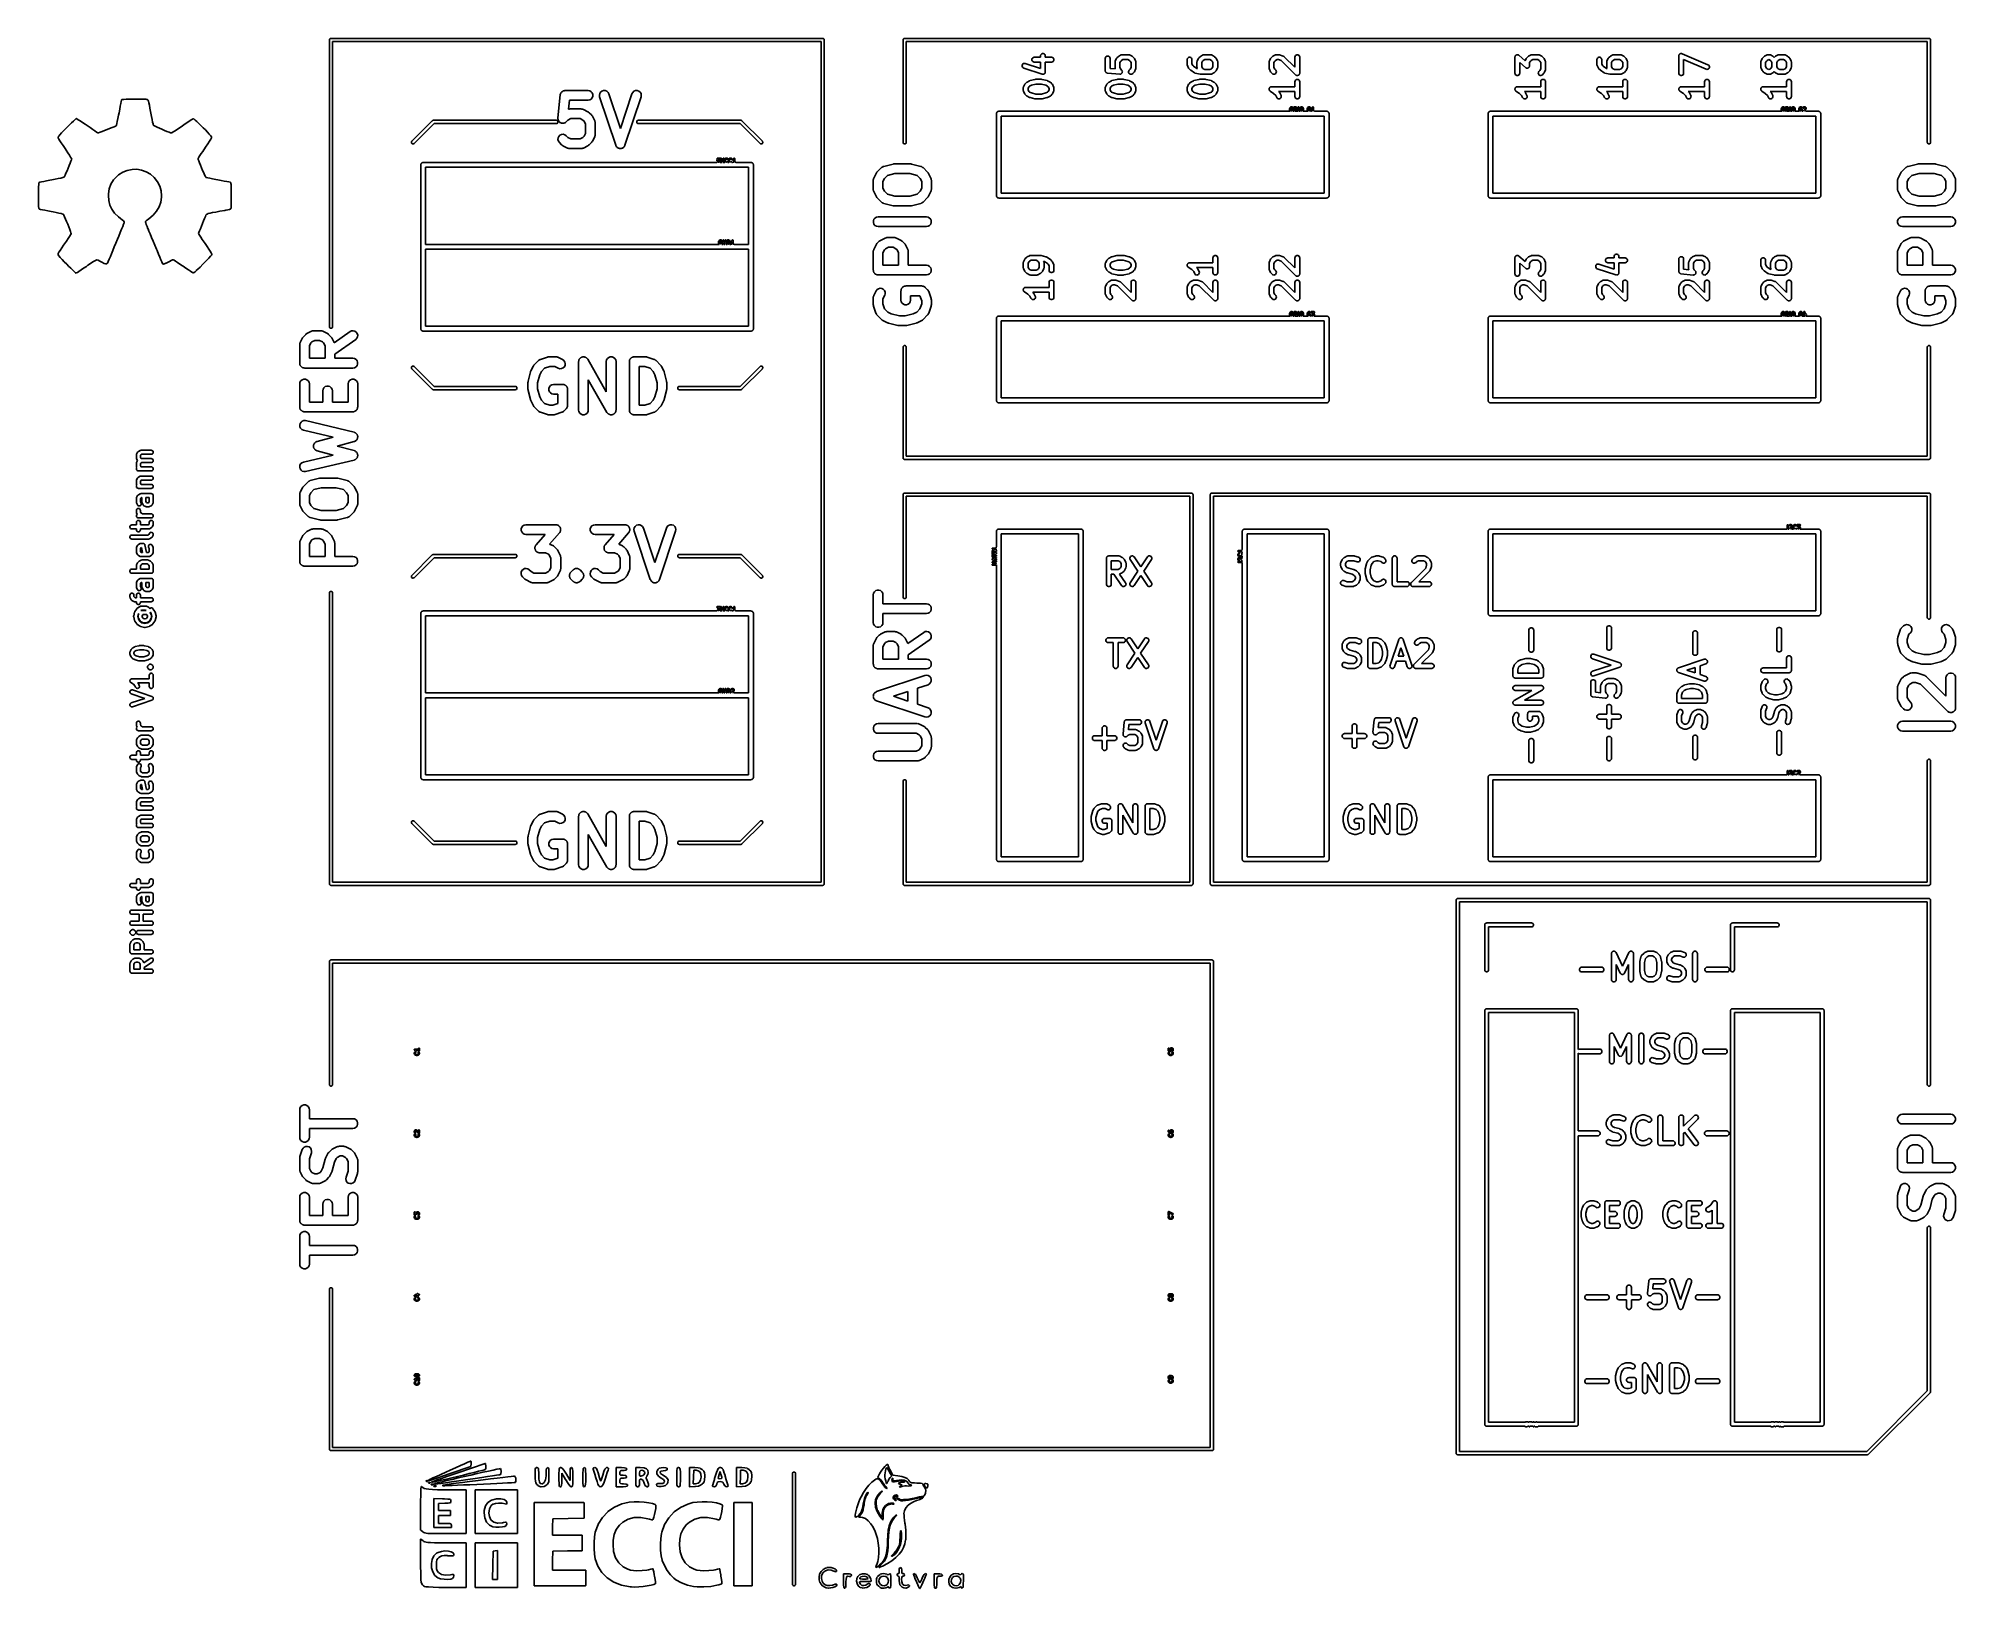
# Model space of a CAD drawing. Extents: x 93.8 to 153.2, y -121.7 to -73.6.
import ezdxf

# ---------------------------------------------------------------- set-up
doc = ezdxf.new("R2010")
doc.units = 0
doc.header["$MEASUREMENT"] = 0
doc.layers.add('BLACK', color=7, linetype='CONTINUOUS')

msp = doc.modelspace()

# ---------------------------------------------------------------- linework, layer by layer
at = {"layer": 'Black'}
for p, q in [((102.82, -73.66), (102.821, -73.6557)), ((102.82, -82.55), (102.82, -73.66)), ((102.821, -73.6513), (102.822, -73.6472)), ((102.821, -73.6557), (102.821, -73.6513)), ((102.822, -73.6472), (102.823, -73.6429)), ((102.823, -73.6429), (102.825, -73.6391)), ((102.825, -73.6391), (102.827, -73.635)), ((102.827, -73.635), (102.83, -73.6316)), ((102.83, -73.6316), (102.832, -73.6279)), ((102.832, -73.6279), (102.835, -73.625)), ((102.835, -73.625), (102.838, -73.6217)), ((102.838, -73.6217), (102.842, -73.6195)), ((102.842, -73.6195), (102.845, -73.6167)), ((102.845, -73.6167), (102.849, -73.6152)), ((102.849, -73.6152), (102.853, -73.613)), ((102.853, -73.613), (102.857, -73.6123)), ((102.857, -73.6123), (102.861, -73.6108)), ((102.861, -73.6108), (102.866, -73.6108)), ((102.866, -73.6108), (102.87, -73.61)), ((102.87, -73.61), (117.475, -73.61)), ((117.475, -73.61), (118.11, -73.61)), ((118.11, -73.61), (118.114, -73.6108)), ((118.114, -73.6108), (118.119, -73.6108)), ((118.119, -73.6108), (118.123, -73.6123)), ((118.123, -73.6123), (118.127, -73.613)), ((118.127, -73.613), (118.131, -73.6152)), ((118.131, -73.6152), (118.135, -73.6167)), ((118.135, -73.6167), (118.138, -73.6195)), ((118.138, -73.6195), (118.142, -73.6217)), ((118.142, -73.6217), (118.145, -73.625)), ((118.145, -73.625), (118.148, -73.6279)), ((118.148, -73.6279), (118.15, -73.6316)), ((118.15, -73.6316), (118.153, -73.635)), ((118.153, -73.635), (118.155, -73.6391)), ((118.155, -73.6391), (118.157, -73.6429)), ((118.157, -73.6429), (118.158, -73.6472)), ((118.158, -73.6472), (118.159, -73.6513)), ((118.159, -73.6513), (118.159, -73.6557)), ((118.159, -73.6557), (118.16, -73.66)), ((118.16, -73.66), (118.16, -99.06)), ((120.6, -73.66), (120.601, -73.6557)), ((120.6, -76.835), (120.6, -73.66)), ((120.601, -73.6513), (120.602, -73.6472)), ((120.601, -73.6557), (120.601, -73.6513)), ((120.602, -73.6472), (120.603, -73.6429)), ((120.603, -73.6429), (120.605, -73.6391)), ((120.605, -73.6391), (120.607, -73.635)), ((120.607, -73.635), (120.61, -73.6316)), ((120.61, -73.6316), (120.612, -73.6279)), ((120.612, -73.6279), (120.615, -73.625)), ((120.615, -73.625), (120.618, -73.6217)), ((120.618, -73.6217), (120.622, -73.6195)), ((120.622, -73.6195), (120.625, -73.6167)), ((120.625, -73.6167), (120.629, -73.6152)), ((120.629, -73.6152), (120.633, -73.613)), ((120.633, -73.613), (120.637, -73.6123)), ((120.637, -73.6123), (120.641, -73.6108)), ((120.641, -73.6108), (120.646, -73.6108)), ((120.646, -73.6108), (120.65, -73.61)), ((120.65, -73.61), (152.4, -73.61)), ((152.4, -73.61), (152.404, -73.6108)), ((152.404, -73.6108), (152.409, -73.6108)), ((152.409, -73.6108), (152.413, -73.6123)), ((152.413, -73.6123), (152.417, -73.613)), ((152.417, -73.613), (152.421, -73.6152)), ((152.421, -73.6152), (152.425, -73.6167)), ((152.425, -73.6167), (152.428, -73.6195)), ((152.428, -73.6195), (152.432, -73.6217)), ((152.432, -73.6217), (152.435, -73.625)), ((152.435, -73.625), (152.438, -73.6279)), ((152.438, -73.6279), (152.44, -73.6316)), ((152.44, -73.6316), (152.443, -73.635)), ((152.443, -73.635), (152.445, -73.6391)), ((152.445, -73.6391), (152.447, -73.6429)), ((152.447, -73.6429), (152.448, -73.6472)), ((152.448, -73.6472), (152.449, -73.6513)), ((152.449, -73.6513), (152.449, -73.6557)), ((152.449, -73.6557), (152.45, -73.66)), ((152.45, -73.66), (152.45, -76.835)), ((117.475, -73.71), (102.92, -73.71)), ((102.92, -73.71), (102.92, -82.55)), ((118.06, -73.71), (117.475, -73.71)), ((118.06, -99.06), (118.06, -73.71)), ((152.35, -73.71), (120.7, -73.71)), ((120.7, -73.71), (120.7, -76.835)), ((124.596, -74.2566), (124.605, -74.2322)), ((124.596, -74.2827), (124.596, -74.2566)), ((124.605, -74.3072), (124.596, -74.2827)), ((124.605, -74.2322), (124.621, -74.2122)), ((124.621, -74.2122), (124.644, -74.1992)), ((124.644, -74.1992), (124.67, -74.1947)), ((124.67, -74.1947), (124.861, -74.1947)), ((124.861, -74.1554), (124.866, -74.1297)), ((124.861, -74.1947), (124.861, -74.1554)), ((124.866, -74.1297), (124.879, -74.1072)), ((124.879, -74.1072), (124.899, -74.0904)), ((124.899, -74.0904), (124.923, -74.0815)), ((124.923, -74.0815), (124.949, -74.0815)), ((124.949, -74.0815), (124.974, -74.0904)), ((124.974, -74.0904), (124.994, -74.1072)), ((124.994, -74.1072), (125.007, -74.1297)), ((125.007, -74.1297), (125.011, -74.1554)), ((125.011, -74.1554), (125.011, -74.1947)), ((125.011, -74.1947), (125.203, -74.1947)), ((125.203, -74.1947), (125.229, -74.1992)), ((125.229, -74.1992), (125.251, -74.2122)), ((125.251, -74.2122), (125.268, -74.2322)), ((125.268, -74.2322), (125.277, -74.2566)), ((125.277, -74.2827), (125.268, -74.3072)), ((125.277, -74.2566), (125.277, -74.2827)), ((126.868, -74.2316), (126.872, -74.2059)), ((126.868, -74.6125), (126.868, -74.2316)), ((126.872, -74.2059), (126.885, -74.1834)), ((126.885, -74.1834), (126.905, -74.1666)), ((126.905, -74.1666), (126.93, -74.1577)), ((126.93, -74.1577), (126.956, -74.1577)), ((126.956, -74.1577), (126.98, -74.1666)), ((126.98, -74.1666), (127, -74.1834)), ((127, -74.1834), (127.013, -74.2059)), ((127.013, -74.2059), (127.018, -74.2316)), ((127.018, -74.2316), (127.018, -74.5446)), ((127.181, -74.3123), (127.219, -74.2361)), ((127.219, -74.2361), (127.226, -74.2265)), ((127.226, -74.2265), (127.233, -74.2166)), ((127.233, -74.2166), (127.271, -74.1785)), ((127.271, -74.1785), (127.281, -74.1716)), ((127.281, -74.1716), (127.29, -74.1645)), ((127.29, -74.1645), (127.367, -74.1264)), ((127.367, -74.1264), (127.371, -74.1252)), ((127.418, -74.2685), (127.368, -74.2932)), ((127.371, -74.1252), (127.374, -74.123)), ((127.374, -74.123), (127.383, -74.1215)), ((127.383, -74.1215), (127.391, -74.119)), ((127.391, -74.119), (127.396, -74.1192)), ((127.396, -74.1192), (127.4, -74.1185)), ((127.4, -74.1185), (127.591, -74.1185)), ((127.573, -74.2685), (127.418, -74.2685)), ((127.622, -74.2932), (127.573, -74.2685)), ((127.591, -74.1185), (127.595, -74.1192)), ((127.595, -74.1192), (127.599, -74.119)), ((127.599, -74.119), (127.608, -74.1215)), ((127.608, -74.1215), (127.616, -74.123)), ((127.616, -74.123), (127.62, -74.1252)), ((127.62, -74.1252), (127.624, -74.1264)), ((127.624, -74.1264), (127.7, -74.1645)), ((127.7, -74.1645), (127.71, -74.1717)), ((127.71, -74.1717), (127.72, -74.1785)), ((127.72, -74.1785), (127.758, -74.2166)), ((127.758, -74.2166), (127.765, -74.2265)), ((127.765, -74.2265), (127.772, -74.2361)), ((127.772, -74.2361), (127.81, -74.3123)), ((129.408, -74.2697), (129.412, -74.244)), ((129.408, -74.422), (129.408, -74.2697)), ((129.412, -74.244), (129.425, -74.2215)), ((129.425, -74.2215), (129.445, -74.2047)), ((129.445, -74.2047), (129.47, -74.1958)), ((129.47, -74.1958), (129.496, -74.1958)), ((129.496, -74.1958), (129.52, -74.2047)), ((129.52, -74.2047), (129.54, -74.2215)), ((129.54, -74.2215), (129.553, -74.244)), ((129.553, -74.244), (129.558, -74.2697)), ((129.558, -74.2697), (129.558, -74.4043)), ((129.721, -74.3123), (129.759, -74.2361)), ((129.759, -74.2361), (129.766, -74.2265)), ((129.766, -74.2265), (129.773, -74.2166)), ((129.773, -74.2166), (129.811, -74.1785)), ((129.811, -74.1785), (129.821, -74.1716)), ((129.821, -74.1716), (129.83, -74.1645)), ((129.83, -74.1645), (129.907, -74.1264)), ((129.907, -74.1264), (129.911, -74.1252)), ((129.958, -74.2685), (129.908, -74.2932)), ((129.911, -74.1252), (129.914, -74.123)), ((129.914, -74.123), (129.923, -74.1215)), ((129.923, -74.1215), (129.931, -74.119)), ((129.931, -74.119), (129.936, -74.1192)), ((129.936, -74.1192), (129.94, -74.1185)), ((129.94, -74.1185), (130.131, -74.1185)), ((130.113, -74.2685), (129.958, -74.2685)), ((130.162, -74.2932), (130.113, -74.2685)), ((130.131, -74.1185), (130.135, -74.1192)), ((130.135, -74.1192), (130.139, -74.119)), ((130.139, -74.119), (130.148, -74.1215)), ((130.148, -74.1215), (130.156, -74.123)), ((130.156, -74.123), (130.16, -74.1252)), ((130.16, -74.1252), (130.164, -74.1264)), ((130.164, -74.1264), (130.24, -74.1645)), ((130.24, -74.1645), (130.25, -74.1717)), ((130.25, -74.1717), (130.26, -74.1785)), ((130.26, -74.1785), (130.298, -74.2166)), ((130.298, -74.2166), (130.305, -74.2265)), ((130.305, -74.2265), (130.312, -74.2361)), ((130.312, -74.2361), (130.35, -74.3123)), ((131.956, -74.3123), (131.994, -74.2361)), ((131.994, -74.2361), (132.001, -74.2265)), ((132.001, -74.2265), (132.008, -74.2166)), ((132.008, -74.2166), (132.046, -74.1785)), ((132.046, -74.1785), (132.056, -74.1716)), ((132.056, -74.1716), (132.066, -74.1645)), ((132.066, -74.1645), (132.142, -74.1264)), ((132.142, -74.1264), (132.146, -74.1252)), ((132.193, -74.2685), (132.144, -74.2932)), ((132.146, -74.1252), (132.15, -74.123)), ((132.15, -74.123), (132.158, -74.1215)), ((132.158, -74.1215), (132.167, -74.119)), ((132.167, -74.119), (132.171, -74.1192)), ((132.171, -74.1192), (132.175, -74.1185)), ((132.175, -74.1185), (132.251, -74.1185)), ((132.239, -74.2685), (132.193, -74.2685)), ((132.325, -74.2971), (132.239, -74.2685)), ((132.251, -74.1185), (132.263, -74.1206)), ((132.263, -74.1206), (132.275, -74.1223)), ((132.275, -74.1223), (132.389, -74.1604)), ((132.389, -74.1604), (132.393, -74.1625)), ((132.393, -74.1625), (132.397, -74.1636)), ((132.397, -74.1636), (132.405, -74.1686)), ((132.405, -74.1686), (132.412, -74.1728)), ((132.412, -74.1728), (132.415, -74.1761)), ((132.415, -74.1761), (132.419, -74.1785)), ((132.419, -74.1785), (132.748, -74.5076)), ((132.748, -74.1935), (132.752, -74.1678)), ((132.748, -74.5076), (132.748, -74.1935)), ((132.752, -74.1678), (132.765, -74.1453)), ((132.765, -74.1453), (132.785, -74.1285)), ((132.785, -74.1285), (132.81, -74.1196)), ((132.81, -74.1196), (132.836, -74.1196)), ((132.836, -74.1196), (132.86, -74.1285)), ((132.86, -74.1285), (132.88, -74.1453)), ((132.88, -74.1453), (132.893, -74.1678)), ((132.893, -74.1678), (132.898, -74.1935)), ((132.898, -74.1935), (132.898, -74.6887)), ((139.568, -74.1935), (139.569, -74.1863)), ((139.568, -74.6887), (139.568, -74.1935)), ((139.569, -74.1789), (139.571, -74.1735)), ((139.569, -74.1863), (139.569, -74.1789)), ((139.571, -74.1735), (139.572, -74.1678)), ((139.572, -74.1678), (139.576, -74.1615)), ((139.576, -74.1615), (139.579, -74.1546)), ((139.579, -74.1546), (139.583, -74.1503)), ((139.583, -74.1503), (139.585, -74.1453)), ((139.585, -74.1453), (139.591, -74.1406)), ((139.591, -74.1406), (139.596, -74.135)), ((139.596, -74.135), (139.601, -74.1322)), ((139.601, -74.1322), (139.605, -74.1285)), ((139.605, -74.1285), (139.612, -74.126)), ((139.612, -74.126), (139.619, -74.1225)), ((139.619, -74.1225), (139.624, -74.1216)), ((139.624, -74.1216), (139.63, -74.1196)), ((139.63, -74.1196), (139.637, -74.1196)), ((139.637, -74.1196), (139.644, -74.1185)), ((139.644, -74.1185), (139.65, -74.1196)), ((139.65, -74.1196), (139.656, -74.1196)), ((139.656, -74.1196), (139.663, -74.1221)), ((139.663, -74.1221), (139.67, -74.1235)), ((139.67, -74.1235), (139.675, -74.1265)), ((139.675, -74.1265), (139.68, -74.1285)), ((139.68, -74.1285), (139.686, -74.1332)), ((139.686, -74.1332), (139.692, -74.137)), ((139.692, -74.137), (139.884, -74.305)), ((139.884, -74.305), (139.919, -74.2361)), ((139.919, -74.2361), (139.926, -74.2265)), ((139.926, -74.2265), (139.933, -74.2166)), ((139.933, -74.2166), (139.971, -74.1785)), ((139.971, -74.1785), (139.981, -74.1716)), ((139.981, -74.1716), (139.99, -74.1645)), ((139.99, -74.1645), (140.067, -74.1264)), ((140.067, -74.1264), (140.071, -74.1252)), ((140.118, -74.2685), (140.068, -74.2932)), ((140.071, -74.1252), (140.074, -74.123)), ((140.074, -74.123), (140.083, -74.1215)), ((140.083, -74.1215), (140.091, -74.119)), ((140.091, -74.119), (140.096, -74.1192)), ((140.096, -74.1192), (140.1, -74.1185)), ((140.1, -74.1185), (140.291, -74.1185)), ((140.273, -74.2685), (140.118, -74.2685)), ((140.322, -74.2932), (140.273, -74.2685)), ((140.291, -74.1185), (140.295, -74.1192)), ((140.295, -74.1192), (140.299, -74.119)), ((140.299, -74.119), (140.308, -74.1215)), ((140.308, -74.1215), (140.316, -74.123)), ((140.316, -74.123), (140.32, -74.1252)), ((140.32, -74.1252), (140.324, -74.1264)), ((140.324, -74.1264), (140.4, -74.1645)), ((140.4, -74.1645), (140.41, -74.1717)), ((140.41, -74.1717), (140.42, -74.1785)), ((140.42, -74.1785), (140.458, -74.2166)), ((140.458, -74.2166), (140.465, -74.2265)), ((140.465, -74.2265), (140.472, -74.2361)), ((140.472, -74.2361), (140.51, -74.3123)), ((142.108, -74.2697), (142.112, -74.244)), ((142.108, -74.422), (142.108, -74.2697)), ((142.112, -74.244), (142.125, -74.2215)), ((142.125, -74.2215), (142.145, -74.2047)), ((142.145, -74.2047), (142.17, -74.1958)), ((142.17, -74.1958), (142.196, -74.1958)), ((142.196, -74.1958), (142.22, -74.2047)), ((142.22, -74.2047), (142.24, -74.2215)), ((142.24, -74.2215), (142.253, -74.244)), ((142.253, -74.244), (142.258, -74.2697)), ((142.258, -74.2697), (142.258, -74.4043)), ((142.421, -74.3123), (142.459, -74.2361)), ((142.459, -74.2361), (142.466, -74.2265)), ((142.466, -74.2265), (142.473, -74.2166)), ((142.473, -74.2166), (142.511, -74.1785)), ((142.511, -74.1785), (142.521, -74.1716)), ((142.521, -74.1716), (142.53, -74.1645)), ((142.53, -74.1645), (142.607, -74.1264)), ((142.607, -74.1264), (142.611, -74.1252)), ((142.658, -74.2685), (142.608, -74.2932)), ((142.611, -74.1252), (142.614, -74.123)), ((142.614, -74.123), (142.623, -74.1215)), ((142.623, -74.1215), (142.631, -74.119)), ((142.631, -74.119), (142.636, -74.1192)), ((142.636, -74.1192), (142.64, -74.1185)), ((142.64, -74.1185), (142.831, -74.1185)), ((142.813, -74.2685), (142.658, -74.2685)), ((142.862, -74.2932), (142.813, -74.2685)), ((142.831, -74.1185), (142.835, -74.1192)), ((142.835, -74.1192), (142.839, -74.119)), ((142.839, -74.119), (142.848, -74.1215)), ((142.848, -74.1215), (142.856, -74.123)), ((142.856, -74.123), (142.86, -74.1252)), ((142.86, -74.1252), (142.864, -74.1264)), ((142.864, -74.1264), (142.94, -74.1645)), ((142.94, -74.1645), (142.95, -74.1717)), ((142.95, -74.1717), (142.96, -74.1785)), ((142.96, -74.1785), (142.998, -74.2166)), ((142.998, -74.2166), (143.005, -74.2265)), ((143.005, -74.2265), (143.012, -74.2361)), ((143.012, -74.2361), (143.05, -74.3123)), ((144.648, -74.1554), (144.649, -74.1469)), ((144.648, -74.6887), (144.648, -74.1554)), ((144.649, -74.1469), (144.65, -74.1383)), ((144.65, -74.1383), (144.652, -74.1341)), ((144.652, -74.1297), (144.657, -74.1223)), ((144.652, -74.1341), (144.652, -74.1297)), ((144.657, -74.1223), (144.66, -74.1143)), ((144.66, -74.1143), (144.663, -74.111)), ((144.663, -74.111), (144.665, -74.1072)), ((144.665, -74.1072), (144.672, -74.1016)), ((144.672, -74.1016), (144.678, -74.0953)), ((144.678, -74.0953), (144.682, -74.0933)), ((144.682, -74.0933), (144.685, -74.0904)), ((144.685, -74.0904), (144.694, -74.0875)), ((144.694, -74.0875), (144.701, -74.0836)), ((144.701, -74.0836), (144.706, -74.0831)), ((144.706, -74.0831), (144.71, -74.0815)), ((144.71, -74.0815), (144.719, -74.0815)), ((144.719, -74.0815), (144.727, -74.0805)), ((144.727, -74.0805), (144.731, -74.0815)), ((144.731, -74.0815), (144.736, -74.0815)), ((144.736, -74.0815), (144.744, -74.0845)), ((144.744, -74.0845), (144.752, -74.0864)), ((144.752, -74.0864), (145.552, -74.4293)), ((145.493, -74.5672), (144.798, -74.2691)), ((144.798, -74.2691), (144.798, -74.6887)), ((147.196, -74.3123), (147.234, -74.2361)), ((147.234, -74.2361), (147.241, -74.2265)), ((147.241, -74.2265), (147.248, -74.2166)), ((147.248, -74.2166), (147.286, -74.1785)), ((147.286, -74.1785), (147.296, -74.1716)), ((147.296, -74.1716), (147.306, -74.1645)), ((147.306, -74.1645), (147.382, -74.1264)), ((147.382, -74.1264), (147.386, -74.1252)), ((147.433, -74.2685), (147.384, -74.2932)), ((147.386, -74.1252), (147.39, -74.123)), ((147.39, -74.123), (147.398, -74.1215)), ((147.398, -74.1215), (147.407, -74.119)), ((147.407, -74.119), (147.411, -74.1192)), ((147.411, -74.1192), (147.415, -74.1185)), ((147.415, -74.1185), (147.453, -74.1185)), ((147.436, -74.2685), (147.433, -74.2685)), ((147.485, -74.2932), (147.436, -74.2685)), ((147.453, -74.1185), (147.458, -74.1192)), ((147.458, -74.1192), (147.462, -74.119)), ((147.462, -74.119), (147.47, -74.1215)), ((147.47, -74.1215), (147.479, -74.123)), ((147.479, -74.123), (147.483, -74.1252)), ((147.483, -74.1252), (147.487, -74.1264)), ((147.487, -74.1264), (147.563, -74.1645)), ((147.563, -74.1645), (147.573, -74.1717)), ((147.573, -74.1717), (147.583, -74.1785)), ((147.583, -74.1785), (147.606, -74.2017)), ((147.606, -74.2017), (147.629, -74.1785)), ((147.629, -74.1785), (147.639, -74.1716)), ((147.639, -74.1716), (147.648, -74.1645)), ((147.648, -74.1645), (147.725, -74.1264)), ((147.725, -74.1264), (147.729, -74.1252)), ((147.776, -74.2685), (147.726, -74.2932)), ((147.729, -74.1252), (147.732, -74.123)), ((147.732, -74.123), (147.741, -74.1215)), ((147.741, -74.1215), (147.75, -74.119)), ((147.75, -74.119), (147.754, -74.1192)), ((147.754, -74.1192), (147.758, -74.1185)), ((147.758, -74.1185), (147.911, -74.1185)), ((147.893, -74.2685), (147.776, -74.2685)), ((147.942, -74.2932), (147.893, -74.2685)), ((147.911, -74.1185), (147.915, -74.1192)), ((147.915, -74.1192), (147.919, -74.119)), ((147.919, -74.119), (147.928, -74.1215)), ((147.928, -74.1215), (147.936, -74.123)), ((147.936, -74.123), (147.94, -74.1252)), ((147.94, -74.1252), (147.944, -74.1264)), ((147.944, -74.1264), (148.02, -74.1645)), ((148.02, -74.1645), (148.03, -74.1717)), ((148.03, -74.1717), (148.04, -74.1785)), ((148.04, -74.1785), (148.078, -74.2166)), ((148.078, -74.2166), (148.085, -74.2265)), ((148.085, -74.2265), (148.092, -74.2361)), ((148.092, -74.2361), (148.13, -74.3123)), ((152.35, -76.835), (152.35, -73.71)), ((124.291, -74.4491), (124.299, -74.4244)), ((124.291, -74.4752), (124.291, -74.4491)), ((124.301, -74.4994), (124.291, -74.4752)), ((124.299, -74.4244), (124.315, -74.404)), ((124.318, -74.5189), (124.301, -74.4994)), ((124.315, -74.404), (124.337, -74.3904)), ((124.341, -74.5313), (124.318, -74.5189)), ((124.337, -74.3904), (124.363, -74.3852)), ((124.913, -74.7218), (124.341, -74.5313)), ((124.363, -74.3852), (124.389, -74.389)), ((124.389, -74.389), (124.861, -74.5466)), ((124.621, -74.3271), (124.605, -74.3072)), ((124.644, -74.3401), (124.621, -74.3271)), ((124.67, -74.3447), (124.644, -74.3401)), ((124.861, -74.3447), (124.67, -74.3447)), ((124.689, -74.8826), (124.699, -74.882)), ((124.699, -74.882), (124.708, -74.8804)), ((124.708, -74.8804), (124.898, -74.8804)), ((124.861, -74.5466), (124.861, -74.3447)), ((124.898, -74.8804), (124.907, -74.882)), ((124.907, -74.882), (124.916, -74.8826)), ((124.918, -74.7226), (124.913, -74.7218)), ((124.923, -74.7245), (124.918, -74.7226)), ((124.931, -74.7245), (124.923, -74.7245)), ((124.938, -74.7256), (124.931, -74.7245)), ((124.944, -74.7245), (124.938, -74.7256)), ((124.949, -74.7245), (124.944, -74.7245)), ((124.956, -74.7219), (124.949, -74.7245)), ((124.964, -74.7204), (124.956, -74.7219)), ((124.969, -74.7175), (124.964, -74.7204)), ((124.974, -74.7156), (124.969, -74.7175)), ((124.98, -74.7107), (124.974, -74.7156)), ((124.986, -74.7067), (124.98, -74.7107)), ((124.989, -74.7024), (124.986, -74.7067)), ((124.994, -74.6988), (124.989, -74.7024)), ((124.997, -74.6923), (124.994, -74.6988)), ((125.002, -74.6863), (124.997, -74.6923)), ((125.004, -74.6811), (125.002, -74.6863)), ((125.007, -74.6763), (125.004, -74.6811)), ((125.008, -74.6688), (125.007, -74.6763)), ((125.01, -74.6616), (125.008, -74.6688)), ((125.011, -74.6506), (125.01, -74.6561)), ((125.01, -74.6561), (125.01, -74.6616)), ((125.203, -74.3447), (125.011, -74.3447)), ((125.011, -74.3447), (125.011, -74.6506)), ((125.229, -74.3401), (125.203, -74.3447)), ((125.251, -74.3271), (125.229, -74.3401)), ((125.268, -74.3072), (125.251, -74.3271)), ((126.868, -74.6153), (126.868, -74.6125)), ((126.868, -74.6181), (126.868, -74.6153)), ((126.871, -74.6281), (126.868, -74.6181)), ((126.872, -74.6382), (126.871, -74.6281)), ((126.874, -74.6406), (126.872, -74.6382)), ((126.875, -74.6434), (126.874, -74.6406)), ((126.88, -74.6519), (126.875, -74.6434)), ((126.885, -74.6607), (126.88, -74.6519)), ((126.888, -74.6626), (126.885, -74.6607)), ((126.889, -74.6649), (126.888, -74.6626)), ((126.898, -74.6709), (126.889, -74.6649)), ((126.905, -74.6775), (126.898, -74.6709)), ((126.908, -74.6784), (126.905, -74.6775)), ((126.91, -74.6801), (126.908, -74.6784)), ((126.92, -74.6829), (126.91, -74.6801)), ((126.93, -74.6864), (126.92, -74.6829)), ((126.933, -74.6864), (126.93, -74.6864)), ((126.935, -74.6872), (126.933, -74.6864)), ((127.316, -74.7252), (126.935, -74.6872)), ((127.018, -74.5446), (127.177, -74.5606)), ((127.173, -74.3373), (127.176, -74.3289)), ((127.173, -74.3416), (127.173, -74.3373)), ((127.173, -74.3459), (127.173, -74.3416)), ((127.173, -74.5363), (127.173, -74.3459)), ((127.173, -74.5406), (127.173, -74.5363)), ((127.173, -74.5449), (127.173, -74.5406)), ((127.176, -74.5533), (127.173, -74.5449)), ((127.176, -74.3289), (127.177, -74.3202)), ((127.177, -74.5606), (127.176, -74.5533)), ((127.177, -74.3202), (127.179, -74.3165)), ((127.179, -74.3165), (127.181, -74.3123)), ((127.229, -74.8826), (127.239, -74.882)), ((127.239, -74.882), (127.248, -74.8804)), ((127.248, -74.8804), (127.438, -74.8804)), ((127.317, -74.7252), (127.316, -74.7252)), ((127.33, -74.7242), (127.317, -74.7253)), ((127.317, -74.7253), (127.317, -74.7252)), ((127.347, -74.3141), (127.323, -74.3636)), ((127.323, -74.3636), (127.323, -74.5186)), ((127.323, -74.5186), (127.347, -74.5681)), ((127.342, -74.7233), (127.33, -74.7242)), ((127.343, -74.7231), (127.342, -74.7233)), ((127.355, -74.7178), (127.343, -74.7231)), ((127.343, -74.7231), (127.343, -74.7231)), ((127.368, -74.2932), (127.347, -74.3141)), ((127.347, -74.5681), (127.377, -74.5976)), ((127.366, -74.7126), (127.355, -74.7178)), ((127.367, -74.7121), (127.366, -74.7123)), ((127.366, -74.7123), (127.366, -74.7126)), ((127.376, -74.7032), (127.367, -74.7121)), ((127.385, -74.6944), (127.376, -74.7032)), ((127.377, -74.5976), (127.377, -74.598)), ((127.377, -74.598), (127.378, -74.5982)), ((127.378, -74.5982), (127.385, -74.6086)), ((127.385, -74.6086), (127.392, -74.6189)), ((127.391, -74.6823), (127.385, -74.6936)), ((127.385, -74.6936), (127.385, -74.694)), ((127.385, -74.694), (127.385, -74.6944)), ((127.396, -74.6709), (127.391, -74.6823)), ((127.392, -74.6189), (127.392, -74.6194)), ((127.392, -74.6194), (127.392, -74.6198)), ((127.392, -74.6198), (127.395, -74.632)), ((127.395, -74.632), (127.399, -74.6441)), ((127.397, -74.6576), (127.396, -74.67)), ((127.396, -74.67), (127.396, -74.6705)), ((127.396, -74.6705), (127.396, -74.6709)), ((127.399, -74.645), (127.397, -74.6576)), ((127.399, -74.6441), (127.399, -74.6445)), ((127.399, -74.6445), (127.399, -74.645)), ((127.438, -74.8804), (127.447, -74.882)), ((127.447, -74.882), (127.456, -74.8826)), ((127.592, -74.6441), (127.599, -74.6189)), ((127.594, -74.67), (127.592, -74.6441)), ((127.605, -74.6936), (127.594, -74.67)), ((127.599, -74.6189), (127.614, -74.5976)), ((127.624, -74.7121), (127.605, -74.6936)), ((127.614, -74.5976), (127.643, -74.5681)), ((127.643, -74.3141), (127.622, -74.2932)), ((127.647, -74.7231), (127.624, -74.7121)), ((127.668, -74.3636), (127.643, -74.3141)), ((127.643, -74.5681), (127.668, -74.5186)), ((127.673, -74.7253), (127.647, -74.7231)), ((127.668, -74.5186), (127.668, -74.3636)), ((127.698, -74.7186), (127.673, -74.7253)), ((127.72, -74.7037), (127.698, -74.7186)), ((127.758, -74.6656), (127.72, -74.7037)), ((127.765, -74.6557), (127.758, -74.6656)), ((127.772, -74.6461), (127.765, -74.6557)), ((127.81, -74.5699), (127.772, -74.6461)), ((127.81, -74.3123), (127.811, -74.3165)), ((127.811, -74.5657), (127.81, -74.5699)), ((127.811, -74.3165), (127.813, -74.3202)), ((127.813, -74.562), (127.811, -74.5657)), ((127.813, -74.3202), (127.815, -74.3289)), ((127.815, -74.5533), (127.813, -74.562)), ((127.815, -74.3289), (127.817, -74.3373)), ((127.817, -74.5449), (127.815, -74.5533)), ((127.817, -74.3373), (127.817, -74.3416)), ((127.817, -74.3416), (127.818, -74.3459)), ((127.818, -74.5363), (127.817, -74.5406)), ((127.817, -74.5406), (127.817, -74.5449)), ((127.818, -74.3459), (127.818, -74.5363)), ((129.409, -74.4263), (129.408, -74.422)), ((129.408, -74.4306), (129.409, -74.4263)), ((129.411, -74.439), (129.408, -74.4306)), ((129.412, -74.4477), (129.411, -74.439)), ((129.415, -74.4514), (129.412, -74.4477)), ((129.416, -74.4556), (129.415, -74.4514)), ((129.454, -74.5318), (129.416, -74.4556)), ((129.461, -74.5414), (129.454, -74.5318)), ((129.468, -74.5513), (129.461, -74.5414)), ((129.506, -74.5894), (129.468, -74.5513)), ((129.512, -74.5936), (129.506, -74.5894)), ((129.517, -74.5987), (129.512, -74.5936)), ((129.632, -74.6749), (129.517, -74.5987)), ((129.558, -74.4043), (129.583, -74.4538)), ((129.583, -74.4538), (129.607, -74.478)), ((129.607, -74.478), (129.704, -74.5429)), ((129.644, -74.6801), (129.632, -74.6749)), ((129.655, -74.6853), (129.644, -74.6801)), ((129.808, -74.7234), (129.655, -74.6853)), ((129.704, -74.5429), (129.729, -74.5492)), ((129.713, -74.3373), (129.716, -74.3289)), ((129.713, -74.3416), (129.713, -74.3373)), ((129.713, -74.3459), (129.713, -74.3416)), ((129.713, -74.4982), (129.713, -74.3459)), ((129.713, -74.5025), (129.713, -74.4982)), ((129.713, -74.5068), (129.713, -74.5025)), ((129.716, -74.5152), (129.713, -74.5068)), ((129.716, -74.3289), (129.717, -74.3202)), ((129.717, -74.5239), (129.716, -74.5152)), ((129.717, -74.3202), (129.719, -74.3165)), ((129.719, -74.5276), (129.717, -74.5239)), ((129.719, -74.3165), (129.721, -74.3123)), ((129.721, -74.5318), (129.719, -74.5276)), ((129.729, -74.5492), (129.721, -74.5318)), ((129.769, -74.8826), (129.779, -74.882)), ((129.779, -74.882), (129.788, -74.8804)), ((129.788, -74.8804), (129.978, -74.8804)), ((129.817, -74.724), (129.808, -74.7234)), ((129.826, -74.7256), (129.817, -74.724)), ((130.131, -74.7256), (129.826, -74.7256)), ((129.887, -74.3141), (129.863, -74.3636)), ((129.863, -74.3636), (129.863, -74.4805)), ((129.863, -74.4805), (129.887, -74.53)), ((129.908, -74.2932), (129.887, -74.3141)), ((129.887, -74.53), (129.908, -74.5509)), ((129.908, -74.5509), (129.958, -74.5756)), ((129.958, -74.5756), (130.113, -74.5756)), ((129.978, -74.8804), (129.987, -74.882)), ((129.987, -74.882), (129.996, -74.8826)), ((130.113, -74.5756), (130.162, -74.5509)), ((130.135, -74.7249), (130.131, -74.7256)), ((130.139, -74.7251), (130.135, -74.7249)), ((130.148, -74.7226), (130.139, -74.7251)), ((130.156, -74.7211), (130.148, -74.7226)), ((130.16, -74.7189), (130.156, -74.7211)), ((130.164, -74.7177), (130.16, -74.7189)), ((130.183, -74.3141), (130.162, -74.2932)), ((130.162, -74.5509), (130.183, -74.53)), ((130.24, -74.6796), (130.164, -74.7177)), ((130.208, -74.3636), (130.183, -74.3141)), ((130.183, -74.53), (130.208, -74.4805)), ((130.208, -74.4805), (130.208, -74.3636)), ((130.25, -74.6724), (130.24, -74.6796)), ((130.26, -74.6656), (130.25, -74.6724)), ((130.298, -74.6275), (130.26, -74.6656)), ((130.305, -74.6176), (130.298, -74.6275)), ((130.312, -74.608), (130.305, -74.6176)), ((130.35, -74.5318), (130.312, -74.608)), ((130.35, -74.3123), (130.351, -74.3165)), ((130.351, -74.5276), (130.35, -74.5318)), ((130.351, -74.3165), (130.353, -74.3202)), ((130.353, -74.5239), (130.351, -74.5276)), ((130.353, -74.3202), (130.355, -74.3289)), ((130.355, -74.5152), (130.353, -74.5239)), ((130.355, -74.3289), (130.357, -74.3373)), ((130.357, -74.5068), (130.355, -74.5152)), ((130.357, -74.3373), (130.357, -74.3416)), ((130.357, -74.3416), (130.358, -74.3459)), ((130.358, -74.4982), (130.357, -74.5025)), ((130.357, -74.5025), (130.357, -74.5068)), ((130.358, -74.3459), (130.358, -74.4982)), ((131.948, -74.3373), (131.951, -74.3289)), ((131.949, -74.3416), (131.948, -74.3373)), ((131.948, -74.3459), (131.949, -74.3416)), ((131.948, -74.5363), (131.948, -74.3459)), ((131.949, -74.5406), (131.948, -74.5363)), ((131.948, -74.5449), (131.949, -74.5406)), ((131.951, -74.5533), (131.948, -74.5449)), ((131.951, -74.3289), (131.952, -74.3202)), ((131.952, -74.562), (131.951, -74.5533)), ((131.952, -74.3202), (131.955, -74.3165)), ((131.955, -74.5657), (131.952, -74.562)), ((131.955, -74.3165), (131.956, -74.3123)), ((131.956, -74.5699), (131.955, -74.5657)), ((131.994, -74.6461), (131.956, -74.5699)), ((132.001, -74.6557), (131.994, -74.6461)), ((132.008, -74.6656), (132.001, -74.6557)), ((132.046, -74.7037), (132.008, -74.6656)), ((132.067, -74.7186), (132.046, -74.7037)), ((132.093, -74.7253), (132.067, -74.7186)), ((132.119, -74.7231), (132.093, -74.7253)), ((132.123, -74.3141), (132.098, -74.3636)), ((132.098, -74.3636), (132.098, -74.5186)), ((132.098, -74.5186), (132.123, -74.5681)), ((132.142, -74.7121), (132.119, -74.7231)), ((132.144, -74.2932), (132.123, -74.3141)), ((132.123, -74.5681), (132.152, -74.5976)), ((132.161, -74.6936), (132.142, -74.7121)), ((132.152, -74.5976), (132.167, -74.6189)), ((132.172, -74.67), (132.161, -74.6936)), ((132.167, -74.6189), (132.174, -74.6441)), ((132.174, -74.6441), (132.172, -74.67)), ((132.77, -74.7417), (132.325, -74.2971)), ((132.778, -74.7474), (132.77, -74.7417)), ((132.785, -74.7537), (132.778, -74.7474)), ((132.789, -74.7548), (132.785, -74.7537)), ((132.785, -74.8904), (132.81, -74.8815)), ((132.791, -74.7567), (132.789, -74.7548)), ((132.801, -74.7592), (132.791, -74.7567)), ((132.81, -74.7626), (132.801, -74.7592)), ((132.813, -74.7626), (132.81, -74.7626)), ((132.81, -74.8815), (132.836, -74.8815)), ((132.816, -74.7634), (132.813, -74.7626)), ((132.826, -74.7626), (132.816, -74.7634)), ((132.836, -74.7626), (132.826, -74.7626)), ((132.839, -74.7614), (132.836, -74.7626)), ((132.836, -74.8815), (132.86, -74.8904)), ((132.842, -74.7612), (132.839, -74.7614)), ((132.851, -74.757), (132.842, -74.7612)), ((132.86, -74.7537), (132.851, -74.757)), ((132.863, -74.7515), (132.86, -74.7537)), ((132.866, -74.7502), (132.863, -74.7515)), ((132.873, -74.7432), (132.866, -74.7502)), ((132.88, -74.7369), (132.873, -74.7432)), ((132.882, -74.7341), (132.88, -74.7369)), ((132.884, -74.7317), (132.882, -74.7341)), ((132.888, -74.7228), (132.884, -74.7317)), ((132.893, -74.7144), (132.888, -74.7228)), ((132.894, -74.7111), (132.893, -74.7144)), ((132.895, -74.7081), (132.894, -74.7111)), ((132.896, -74.6984), (132.895, -74.7081)), ((132.898, -74.6887), (132.896, -74.6984)), ((139.572, -74.7144), (139.568, -74.6887)), ((139.585, -74.7369), (139.572, -74.7144)), ((139.605, -74.7537), (139.585, -74.7369)), ((139.63, -74.7626), (139.605, -74.7537)), ((139.656, -74.7626), (139.63, -74.7626)), ((139.68, -74.7537), (139.656, -74.7626)), ((139.7, -74.7369), (139.68, -74.7537)), ((139.713, -74.7144), (139.7, -74.7369)), ((139.718, -74.6887), (139.713, -74.7144)), ((139.898, -74.5166), (139.718, -74.3588)), ((139.718, -74.3588), (139.718, -74.6887)), ((139.905, -74.5204), (139.898, -74.5166)), ((139.91, -74.5251), (139.905, -74.5204)), ((139.916, -74.5271), (139.91, -74.5251)), ((139.921, -74.5301), (139.916, -74.5271)), ((139.928, -74.5315), (139.921, -74.5301)), ((139.935, -74.534), (139.928, -74.5315)), ((139.94, -74.534), (139.935, -74.534)), ((139.946, -74.5351), (139.94, -74.534)), ((139.953, -74.534), (139.946, -74.5351)), ((139.961, -74.534), (139.953, -74.534)), ((139.966, -74.532), (139.961, -74.534)), ((139.972, -74.5311), (139.966, -74.532)), ((139.978, -74.5276), (139.972, -74.5311)), ((139.985, -74.5251), (139.978, -74.5276)), ((139.99, -74.5214), (139.985, -74.5251)), ((139.995, -74.5186), (139.99, -74.5214)), ((140, -74.5131), (139.995, -74.5186)), ((140.005, -74.5084), (140, -74.5131)), ((140.008, -74.5033), (140.005, -74.5084)), ((140.012, -74.499), (140.008, -74.5033)), ((140.014, -74.4921), (140.012, -74.499)), ((140.018, -74.4858), (140.014, -74.4921)), ((140.019, -74.4801), (140.018, -74.4858)), ((140.021, -74.4747), (140.019, -74.4801)), ((140.023, -74.4601), (140.021, -74.4674)), ((140.021, -74.4674), (140.021, -74.4747)), ((140.047, -74.3141), (140.023, -74.3636)), ((140.023, -74.3636), (140.023, -74.4601)), ((140.068, -74.2932), (140.047, -74.3141)), ((140.292, -74.6822), (140.299, -74.657)), ((140.294, -74.7081), (140.292, -74.6822)), ((140.305, -74.7317), (140.294, -74.7081)), ((140.299, -74.657), (140.314, -74.6357)), ((140.324, -74.7501), (140.305, -74.7317)), ((140.314, -74.6357), (140.343, -74.6062)), ((140.343, -74.3141), (140.322, -74.2932)), ((140.347, -74.7612), (140.324, -74.7501)), ((140.368, -74.3636), (140.343, -74.3141)), ((140.343, -74.6062), (140.368, -74.5567)), ((140.373, -74.7634), (140.347, -74.7612)), ((140.368, -74.5567), (140.368, -74.3636)), ((140.398, -74.7567), (140.373, -74.7634)), ((140.42, -74.7417), (140.398, -74.7567)), ((140.405, -74.8904), (140.43, -74.8815)), ((140.458, -74.7037), (140.42, -74.7417)), ((140.43, -74.8815), (140.456, -74.8815)), ((140.456, -74.8815), (140.48, -74.8904)), ((140.465, -74.6938), (140.458, -74.7037)), ((140.472, -74.6842), (140.465, -74.6938)), ((140.51, -74.608), (140.472, -74.6842)), ((140.51, -74.3123), (140.511, -74.3165)), ((140.511, -74.6038), (140.51, -74.608)), ((140.511, -74.3165), (140.513, -74.3202)), ((140.513, -74.6001), (140.511, -74.6038)), ((140.513, -74.3202), (140.515, -74.3289)), ((140.515, -74.5914), (140.513, -74.6001)), ((140.515, -74.3289), (140.517, -74.3373)), ((140.517, -74.583), (140.515, -74.5914)), ((140.517, -74.3373), (140.517, -74.3416)), ((140.517, -74.3416), (140.518, -74.3459)), ((140.518, -74.5744), (140.517, -74.5787)), ((140.517, -74.5787), (140.517, -74.583)), ((140.518, -74.3459), (140.518, -74.5744)), ((142.109, -74.4263), (142.108, -74.422)), ((142.108, -74.4306), (142.109, -74.4263)), ((142.111, -74.439), (142.108, -74.4306)), ((142.112, -74.4477), (142.111, -74.439)), ((142.115, -74.4514), (142.112, -74.4477)), ((142.116, -74.4556), (142.115, -74.4514)), ((142.154, -74.5318), (142.116, -74.4556)), ((142.161, -74.5414), (142.154, -74.5318)), ((142.168, -74.5513), (142.161, -74.5414)), ((142.206, -74.5894), (142.168, -74.5513)), ((142.212, -74.5936), (142.206, -74.5894)), ((142.217, -74.5987), (142.212, -74.5936)), ((142.332, -74.6749), (142.217, -74.5987)), ((142.258, -74.4043), (142.283, -74.4538)), ((142.283, -74.4538), (142.307, -74.478)), ((142.307, -74.478), (142.404, -74.5429)), ((142.344, -74.6801), (142.332, -74.6749)), ((142.355, -74.6853), (142.344, -74.6801)), ((142.508, -74.7234), (142.355, -74.6853)), ((142.404, -74.5429), (142.429, -74.5492)), ((142.413, -74.3373), (142.416, -74.3289)), ((142.413, -74.3416), (142.413, -74.3373)), ((142.413, -74.3459), (142.413, -74.3416)), ((142.413, -74.4982), (142.413, -74.3459)), ((142.413, -74.5025), (142.413, -74.4982)), ((142.413, -74.5068), (142.413, -74.5025)), ((142.416, -74.5152), (142.413, -74.5068)), ((142.416, -74.3289), (142.417, -74.3202)), ((142.417, -74.5239), (142.416, -74.5152)), ((142.417, -74.3202), (142.419, -74.3165)), ((142.419, -74.5276), (142.417, -74.5239)), ((142.419, -74.3165), (142.421, -74.3123)), ((142.421, -74.5318), (142.419, -74.5276)), ((142.429, -74.5492), (142.421, -74.5318)), ((142.517, -74.724), (142.508, -74.7234)), ((142.526, -74.7256), (142.517, -74.724)), ((142.831, -74.7256), (142.526, -74.7256)), ((142.587, -74.3141), (142.563, -74.3636)), ((142.563, -74.3636), (142.563, -74.4805)), ((142.563, -74.4805), (142.587, -74.53)), ((142.608, -74.2932), (142.587, -74.3141)), ((142.587, -74.53), (142.608, -74.5509)), ((142.608, -74.5509), (142.658, -74.5756)), ((142.658, -74.5756), (142.813, -74.5756)), ((142.813, -74.5756), (142.862, -74.5509)), ((142.835, -74.7249), (142.831, -74.7256)), ((142.839, -74.7251), (142.835, -74.7249)), ((142.848, -74.7226), (142.839, -74.7251)), ((142.856, -74.7211), (142.848, -74.7226)), ((142.86, -74.7189), (142.856, -74.7211)), ((142.864, -74.7177), (142.86, -74.7189)), ((142.883, -74.3141), (142.862, -74.2932)), ((142.862, -74.5509), (142.883, -74.53)), ((142.94, -74.6796), (142.864, -74.7177)), ((142.908, -74.3636), (142.883, -74.3141)), ((142.883, -74.53), (142.908, -74.4805)), ((142.908, -74.4805), (142.908, -74.3636)), ((142.95, -74.6724), (142.94, -74.6796)), ((142.945, -74.8904), (142.97, -74.8815)), ((142.96, -74.6656), (142.95, -74.6724)), ((142.998, -74.6275), (142.96, -74.6656)), ((142.97, -74.8815), (142.996, -74.8815)), ((142.996, -74.8815), (143.02, -74.8904)), ((143.005, -74.6176), (142.998, -74.6275)), ((143.012, -74.608), (143.005, -74.6176)), ((143.05, -74.5318), (143.012, -74.608)), ((143.05, -74.3123), (143.051, -74.3165)), ((143.051, -74.5276), (143.05, -74.5318)), ((143.051, -74.3165), (143.053, -74.3202)), ((143.053, -74.5239), (143.051, -74.5276)), ((143.053, -74.3202), (143.055, -74.3289)), ((143.055, -74.5152), (143.053, -74.5239)), ((143.055, -74.3289), (143.057, -74.3373)), ((143.057, -74.5068), (143.055, -74.5152)), ((143.057, -74.3373), (143.057, -74.3416)), ((143.057, -74.3416), (143.058, -74.3459)), ((143.058, -74.4982), (143.057, -74.5025)), ((143.057, -74.5025), (143.057, -74.5068)), ((143.058, -74.3459), (143.058, -74.4982)), ((144.652, -74.7144), (144.648, -74.6887)), ((144.665, -74.7369), (144.652, -74.7144)), ((144.685, -74.7537), (144.665, -74.7369)), ((144.71, -74.7626), (144.685, -74.7537)), ((144.736, -74.7626), (144.71, -74.7626)), ((144.76, -74.7537), (144.736, -74.7626)), ((144.78, -74.7369), (144.76, -74.7537)), ((144.793, -74.7144), (144.78, -74.7369)), ((144.798, -74.6887), (144.793, -74.7144)), ((145.485, -74.8904), (145.51, -74.8815)), ((145.519, -74.5731), (145.493, -74.5672)), ((145.51, -74.8815), (145.536, -74.8815)), ((145.545, -74.57), (145.519, -74.5731)), ((145.536, -74.8815), (145.56, -74.8904)), ((145.568, -74.5583), (145.545, -74.57)), ((145.552, -74.4293), (145.574, -74.4436)), ((145.586, -74.5393), (145.568, -74.5583)), ((145.574, -74.4436), (145.59, -74.4644)), ((145.596, -74.5154), (145.586, -74.5393)), ((145.59, -74.4644), (145.597, -74.4894)), ((145.597, -74.4894), (145.596, -74.5154)), ((147.188, -74.3373), (147.191, -74.3289)), ((147.189, -74.3416), (147.188, -74.3373)), ((147.188, -74.3459), (147.189, -74.3416)), ((147.188, -74.4982), (147.188, -74.3459)), ((147.189, -74.5025), (147.188, -74.4982)), ((147.188, -74.5068), (147.189, -74.5025)), ((147.191, -74.5152), (147.188, -74.5068)), ((147.191, -74.3289), (147.192, -74.3202)), ((147.192, -74.5239), (147.191, -74.5152)), ((147.192, -74.3202), (147.195, -74.3165)), ((147.195, -74.5276), (147.192, -74.5239)), ((147.195, -74.3165), (147.196, -74.3123)), ((147.196, -74.5318), (147.195, -74.5276)), ((147.234, -74.608), (147.196, -74.5318)), ((147.241, -74.6176), (147.234, -74.608)), ((147.248, -74.6275), (147.241, -74.6176)), ((147.286, -74.6656), (147.248, -74.6275)), ((147.296, -74.6724), (147.286, -74.6656)), ((147.306, -74.6796), (147.296, -74.6724)), ((147.382, -74.7177), (147.306, -74.6796)), ((147.363, -74.3141), (147.338, -74.3636)), ((147.338, -74.3636), (147.338, -74.4805)), ((147.338, -74.4805), (147.363, -74.53)), ((147.384, -74.2932), (147.363, -74.3141)), ((147.363, -74.53), (147.384, -74.5509)), ((147.386, -74.7189), (147.382, -74.7177)), ((147.384, -74.5509), (147.433, -74.5756)), ((147.39, -74.7211), (147.386, -74.7189)), ((147.398, -74.7226), (147.39, -74.7211)), ((147.407, -74.7251), (147.398, -74.7226)), ((147.411, -74.7249), (147.407, -74.7251)), ((147.415, -74.7256), (147.411, -74.7249)), ((147.453, -74.7256), (147.415, -74.7256)), ((147.433, -74.5756), (147.436, -74.5756)), ((147.436, -74.5756), (147.485, -74.5509)), ((147.458, -74.7249), (147.453, -74.7256)), ((147.462, -74.7251), (147.458, -74.7249)), ((147.47, -74.7226), (147.462, -74.7251)), ((147.479, -74.7211), (147.47, -74.7226)), ((147.483, -74.7189), (147.479, -74.7211)), ((147.487, -74.7177), (147.483, -74.7189)), ((147.506, -74.3141), (147.485, -74.2932)), ((147.485, -74.5509), (147.506, -74.53)), ((147.563, -74.6796), (147.487, -74.7177)), ((147.531, -74.3636), (147.506, -74.3141)), ((147.506, -74.53), (147.531, -74.4805)), ((147.531, -74.4805), (147.531, -74.3636)), ((147.573, -74.6724), (147.563, -74.6796)), ((147.583, -74.6656), (147.573, -74.6724)), ((147.606, -74.6424), (147.583, -74.6656)), ((147.629, -74.6656), (147.606, -74.6424)), ((147.639, -74.6724), (147.629, -74.6656)), ((147.648, -74.6796), (147.639, -74.6724)), ((147.725, -74.7177), (147.648, -74.6796)), ((147.705, -74.3141), (147.681, -74.3636)), ((147.681, -74.3636), (147.681, -74.4805)), ((147.681, -74.4805), (147.705, -74.53)), ((147.726, -74.2932), (147.705, -74.3141)), ((147.705, -74.53), (147.726, -74.5509)), ((147.729, -74.7189), (147.725, -74.7177)), ((147.726, -74.5509), (147.776, -74.5756)), ((147.732, -74.7211), (147.729, -74.7189)), ((147.741, -74.7226), (147.732, -74.7211)), ((147.75, -74.7251), (147.741, -74.7226)), ((147.754, -74.7249), (147.75, -74.7251)), ((147.758, -74.7256), (147.754, -74.7249)), ((147.911, -74.7256), (147.758, -74.7256)), ((147.776, -74.5756), (147.893, -74.5756)), ((147.893, -74.5756), (147.942, -74.5509)), ((147.915, -74.7249), (147.911, -74.7256)), ((147.919, -74.7251), (147.915, -74.7249)), ((147.928, -74.7226), (147.919, -74.7251)), ((147.936, -74.7211), (147.928, -74.7226)), ((147.94, -74.7189), (147.936, -74.7211)), ((147.944, -74.7177), (147.94, -74.7189)), ((147.963, -74.3141), (147.942, -74.2932)), ((147.942, -74.5509), (147.963, -74.53)), ((148.02, -74.6796), (147.944, -74.7177)), ((147.988, -74.3636), (147.963, -74.3141)), ((147.963, -74.53), (147.988, -74.4805)), ((147.988, -74.4805), (147.988, -74.3636)), ((148.03, -74.6724), (148.02, -74.6796)), ((148.025, -74.8904), (148.05, -74.8815)), ((148.04, -74.6656), (148.03, -74.6724)), ((148.078, -74.6275), (148.04, -74.6656)), ((148.05, -74.8815), (148.076, -74.8815)), ((148.076, -74.8815), (148.1, -74.8904)), ((148.085, -74.6176), (148.078, -74.6275)), ((148.092, -74.608), (148.085, -74.6176)), ((148.13, -74.5318), (148.092, -74.608)), ((148.13, -74.3123), (148.131, -74.3165)), ((148.131, -74.5276), (148.13, -74.5318)), ((148.131, -74.3165), (148.133, -74.3202)), ((148.133, -74.5239), (148.131, -74.5276)), ((148.133, -74.3202), (148.135, -74.3289)), ((148.135, -74.5152), (148.133, -74.5239)), ((148.135, -74.3289), (148.137, -74.3373)), ((148.137, -74.5068), (148.135, -74.5152)), ((148.137, -74.3373), (148.137, -74.3416)), ((148.137, -74.3416), (148.138, -74.3459)), ((148.138, -74.4982), (148.137, -74.5025)), ((148.137, -74.5025), (148.137, -74.5068)), ((148.138, -74.3459), (148.138, -74.4982)), ((109.904, -76.0779), (109.976, -75.3636)), ((109.976, -75.3636), (109.977, -75.3582)), ((109.977, -75.3525), (109.984, -75.3333)), ((109.977, -75.3582), (109.977, -75.3525)), ((109.984, -75.3333), (109.99, -75.3135)), ((109.99, -75.3135), (109.993, -75.3089)), ((109.993, -75.3089), (109.995, -75.3036)), ((109.995, -75.3036), (110.008, -75.2879)), ((110.008, -75.2879), (110.02, -75.2712)), ((110.02, -75.2712), (110.025, -75.268)), ((110.025, -75.268), (110.029, -75.2637)), ((110.029, -75.2637), (110.046, -75.2534)), ((110.046, -75.2534), (110.063, -75.2418)), ((110.063, -75.2418), (110.069, -75.2404)), ((110.069, -75.2404), (110.074, -75.2376)), ((110.074, -75.2376), (110.094, -75.2341)), ((110.094, -75.2341), (110.114, -75.229)), ((110.114, -75.229), (110.119, -75.2296)), ((110.119, -75.2296), (110.125, -75.2286)), ((110.125, -75.2286), (110.839, -75.2286)), ((110.839, -75.2286), (110.891, -75.2376)), ((110.891, -75.2376), (110.936, -75.2637)), ((110.936, -75.2637), (110.969, -75.3036)), ((110.969, -75.4536), (110.936, -75.4935)), ((110.969, -75.3036), (110.987, -75.3525)), ((110.987, -75.4046), (110.969, -75.4536)), ((110.987, -75.3525), (110.987, -75.4046)), ((111.189, -75.3745), (111.2, -75.3234)), ((111.197, -75.426), (111.189, -75.3745)), ((111.697, -76.926), (111.197, -75.426)), ((111.2, -75.3234), (111.227, -75.279)), ((111.227, -75.279), (111.268, -75.2467)), ((111.268, -75.2467), (111.317, -75.2302)), ((111.317, -75.2302), (111.369, -75.2316)), ((111.369, -75.2316), (111.418, -75.2508)), ((111.418, -75.2508), (111.457, -75.2853)), ((111.457, -75.2853), (111.482, -75.3311)), ((111.482, -75.3311), (111.839, -76.4042)), ((111.839, -76.4042), (112.197, -75.3311)), ((112.482, -75.426), (111.982, -76.926)), ((112.197, -75.3311), (112.222, -75.2853)), ((112.222, -75.2853), (112.261, -75.2508)), ((112.261, -75.2508), (112.309, -75.2316)), ((112.309, -75.2316), (112.361, -75.2302)), ((112.361, -75.2302), (112.411, -75.2467)), ((112.411, -75.2467), (112.452, -75.279)), ((112.452, -75.279), (112.479, -75.3234)), ((112.479, -75.3234), (112.489, -75.3745)), ((112.489, -75.3745), (112.482, -75.426)), ((124.328, -75.1373), (124.331, -75.1289)), ((124.329, -75.1416), (124.328, -75.1373)), ((124.328, -75.1459), (124.329, -75.1416)), ((124.328, -75.222), (124.328, -75.1459)), ((124.329, -75.2263), (124.328, -75.222)), ((124.328, -75.2306), (124.329, -75.2263)), ((124.331, -75.239), (124.328, -75.2306)), ((124.331, -75.1289), (124.332, -75.1202)), ((124.332, -75.2477), (124.331, -75.239)), ((124.332, -75.1202), (124.335, -75.1165)), ((124.335, -75.2514), (124.332, -75.2477)), ((124.335, -75.1165), (124.336, -75.1123)), ((124.336, -75.2556), (124.335, -75.2514)), ((124.336, -75.1123), (124.374, -75.0361)), ((124.374, -75.3318), (124.336, -75.2556)), ((124.374, -75.0361), (124.381, -75.0265)), ((124.381, -75.3414), (124.374, -75.3318)), ((124.381, -75.0265), (124.388, -75.0166)), ((124.388, -75.3513), (124.381, -75.3414)), ((124.388, -75.0166), (124.426, -74.9785)), ((124.426, -75.3894), (124.388, -75.3513)), ((124.426, -74.9785), (124.436, -74.9716)), ((124.436, -75.3963), (124.426, -75.3894)), ((124.436, -74.9716), (124.446, -74.9645)), ((124.446, -75.4034), (124.436, -75.3963)), ((124.446, -74.9645), (124.522, -74.9264)), ((124.522, -75.4415), (124.446, -75.4034)), ((124.503, -75.1141), (124.478, -75.1636)), ((124.478, -75.1636), (124.478, -75.2043)), ((124.478, -75.2043), (124.503, -75.2538)), ((124.524, -75.0932), (124.503, -75.1141)), ((124.503, -75.2538), (124.524, -75.2747)), ((124.522, -74.9264), (124.53, -74.9241)), ((124.53, -75.4438), (124.522, -75.4415)), ((124.581, -75.0642), (124.524, -75.0932)), ((124.524, -75.2747), (124.581, -75.3037)), ((124.53, -74.9241), (124.537, -74.9207)), ((124.537, -75.4472), (124.53, -75.4438)), ((124.537, -74.9207), (124.689, -74.8826)), ((124.689, -75.4853), (124.537, -75.4472)), ((124.717, -75.0304), (124.581, -75.0642)), ((124.581, -75.3037), (124.717, -75.3375)), ((124.889, -75.0304), (124.717, -75.0304)), ((124.717, -75.3375), (124.889, -75.3375)), ((125.024, -75.0642), (124.889, -75.0304)), ((124.889, -75.3375), (125.024, -75.3037)), ((124.916, -74.8826), (125.069, -74.9207)), ((125.069, -75.4472), (124.916, -75.4853)), ((125.082, -75.0932), (125.024, -75.0642)), ((125.024, -75.3037), (125.082, -75.2747)), ((125.069, -74.9207), (125.076, -74.9241)), ((125.076, -75.4438), (125.069, -75.4472)), ((125.076, -74.9241), (125.084, -74.9264)), ((125.084, -75.4415), (125.076, -75.4438)), ((125.103, -75.1141), (125.082, -75.0932)), ((125.082, -75.2747), (125.103, -75.2538)), ((125.084, -74.9264), (125.16, -74.9645)), ((125.16, -75.4034), (125.084, -75.4415)), ((125.128, -75.1636), (125.103, -75.1141)), ((125.103, -75.2538), (125.128, -75.2043)), ((125.128, -75.2043), (125.128, -75.1636)), ((125.16, -74.9645), (125.17, -74.9716)), ((125.17, -75.3963), (125.16, -75.4034)), ((125.17, -74.9716), (125.18, -74.9785)), ((125.18, -75.3894), (125.17, -75.3963)), ((125.18, -74.9785), (125.218, -75.0166)), ((125.218, -75.3513), (125.18, -75.3894)), ((125.218, -75.0166), (125.225, -75.0265)), ((125.225, -75.3414), (125.218, -75.3513)), ((125.225, -75.0265), (125.232, -75.0361)), ((125.232, -75.3318), (125.225, -75.3414)), ((125.232, -75.0361), (125.27, -75.1123)), ((125.27, -75.2556), (125.232, -75.3318)), ((125.27, -75.1123), (125.271, -75.1165)), ((125.271, -75.2514), (125.27, -75.2556)), ((125.271, -75.1165), (125.273, -75.1202)), ((125.273, -75.2477), (125.271, -75.2514)), ((125.273, -75.1202), (125.275, -75.1289)), ((125.275, -75.239), (125.273, -75.2477)), ((125.275, -75.1289), (125.277, -75.1373)), ((125.277, -75.2306), (125.275, -75.239)), ((125.277, -75.1373), (125.277, -75.1416)), ((125.277, -75.1416), (125.278, -75.1459)), ((125.278, -75.222), (125.277, -75.2263)), ((125.277, -75.2263), (125.277, -75.2306)), ((125.278, -75.1459), (125.278, -75.222)), ((126.868, -75.1373), (126.871, -75.1289)), ((126.869, -75.1416), (126.868, -75.1373)), ((126.868, -75.1459), (126.869, -75.1416)), ((126.868, -75.222), (126.868, -75.1459)), ((126.869, -75.2263), (126.868, -75.222)), ((126.868, -75.2306), (126.869, -75.2263)), ((126.871, -75.239), (126.868, -75.2306)), ((126.871, -75.1289), (126.872, -75.1202)), ((126.872, -75.2477), (126.871, -75.239)), ((126.872, -75.1202), (126.875, -75.1165)), ((126.875, -75.2514), (126.872, -75.2477)), ((126.875, -75.1165), (126.876, -75.1123)), ((126.876, -75.2556), (126.875, -75.2514)), ((126.876, -75.1123), (126.914, -75.0361)), ((126.914, -75.3318), (126.876, -75.2556)), ((126.914, -75.0361), (126.921, -75.0265)), ((126.921, -75.3414), (126.914, -75.3318)), ((126.921, -75.0265), (126.928, -75.0166)), ((126.928, -75.3513), (126.921, -75.3414)), ((126.928, -75.0166), (126.966, -74.9785)), ((126.966, -75.3894), (126.928, -75.3513)), ((126.966, -74.9785), (126.976, -74.9716)), ((126.976, -75.3963), (126.966, -75.3894)), ((126.976, -74.9716), (126.986, -74.9645)), ((126.986, -75.4034), (126.976, -75.3963)), ((126.986, -74.9645), (127.062, -74.9264)), ((127.062, -75.4415), (126.986, -75.4034)), ((127.043, -75.1141), (127.018, -75.1636)), ((127.018, -75.1636), (127.018, -75.2043)), ((127.018, -75.2043), (127.043, -75.2538)), ((127.064, -75.0932), (127.043, -75.1141)), ((127.043, -75.2538), (127.064, -75.2747)), ((127.062, -74.9264), (127.07, -74.9241)), ((127.07, -75.4438), (127.062, -75.4415)), ((127.121, -75.0642), (127.064, -75.0932)), ((127.064, -75.2747), (127.121, -75.3037)), ((127.07, -74.9241), (127.077, -74.9207)), ((127.077, -75.4472), (127.07, -75.4438)), ((127.077, -74.9207), (127.229, -74.8826)), ((127.229, -75.4853), (127.077, -75.4472)), ((127.257, -75.0304), (127.121, -75.0642)), ((127.121, -75.3037), (127.257, -75.3375)), ((127.429, -75.0304), (127.257, -75.0304)), ((127.257, -75.3375), (127.429, -75.3375)), ((127.564, -75.0642), (127.429, -75.0304)), ((127.429, -75.3375), (127.564, -75.3037)), ((127.456, -74.8826), (127.609, -74.9207)), ((127.609, -75.4472), (127.456, -75.4853)), ((127.622, -75.0932), (127.564, -75.0642)), ((127.564, -75.3037), (127.622, -75.2747)), ((127.609, -74.9207), (127.616, -74.9241)), ((127.616, -75.4438), (127.609, -75.4472)), ((127.616, -74.9241), (127.624, -74.9264)), ((127.624, -75.4415), (127.616, -75.4438)), ((127.643, -75.1141), (127.622, -75.0932)), ((127.622, -75.2747), (127.643, -75.2538)), ((127.624, -74.9264), (127.7, -74.9645)), ((127.7, -75.4034), (127.624, -75.4415)), ((127.668, -75.1636), (127.643, -75.1141)), ((127.643, -75.2538), (127.668, -75.2043)), ((127.668, -75.2043), (127.668, -75.1636)), ((127.7, -74.9645), (127.71, -74.9716)), ((127.71, -75.3963), (127.7, -75.4034)), ((127.71, -74.9716), (127.72, -74.9785)), ((127.72, -75.3894), (127.71, -75.3963)), ((127.72, -74.9785), (127.758, -75.0166)), ((127.758, -75.3513), (127.72, -75.3894)), ((127.758, -75.0166), (127.765, -75.0265)), ((127.765, -75.3414), (127.758, -75.3513)), ((127.765, -75.0265), (127.772, -75.0361)), ((127.772, -75.3318), (127.765, -75.3414)), ((127.772, -75.0361), (127.81, -75.1123)), ((127.81, -75.2556), (127.772, -75.3318)), ((127.81, -75.1123), (127.811, -75.1165)), ((127.811, -75.2514), (127.81, -75.2556)), ((127.811, -75.1165), (127.813, -75.1202)), ((127.813, -75.2477), (127.811, -75.2514)), ((127.813, -75.1202), (127.815, -75.1289)), ((127.815, -75.239), (127.813, -75.2477)), ((127.815, -75.1289), (127.817, -75.1373)), ((127.817, -75.2306), (127.815, -75.239)), ((127.817, -75.1373), (127.817, -75.1416)), ((127.817, -75.1416), (127.818, -75.1459)), ((127.818, -75.222), (127.817, -75.2263)), ((127.817, -75.2263), (127.817, -75.2306)), ((127.818, -75.1459), (127.818, -75.222)), ((129.408, -75.1373), (129.411, -75.1289)), ((129.409, -75.1416), (129.408, -75.1373)), ((129.408, -75.1459), (129.409, -75.1416)), ((129.408, -75.222), (129.408, -75.1459)), ((129.409, -75.2263), (129.408, -75.222)), ((129.408, -75.2306), (129.409, -75.2263)), ((129.411, -75.239), (129.408, -75.2306)), ((129.411, -75.1289), (129.412, -75.1202)), ((129.412, -75.2477), (129.411, -75.239)), ((129.412, -75.1202), (129.415, -75.1165)), ((129.415, -75.2514), (129.412, -75.2477)), ((129.415, -75.1165), (129.416, -75.1123)), ((129.416, -75.2556), (129.415, -75.2514)), ((129.416, -75.1123), (129.454, -75.0361)), ((129.454, -75.3318), (129.416, -75.2556)), ((129.454, -75.0361), (129.461, -75.0265)), ((129.461, -75.3414), (129.454, -75.3318)), ((129.461, -75.0265), (129.468, -75.0166)), ((129.468, -75.3513), (129.461, -75.3414)), ((129.468, -75.0166), (129.506, -74.9785)), ((129.506, -75.3894), (129.468, -75.3513)), ((129.506, -74.9785), (129.516, -74.9716)), ((129.516, -75.3963), (129.506, -75.3894)), ((129.516, -74.9716), (129.526, -74.9645)), ((129.526, -75.4034), (129.516, -75.3963)), ((129.526, -74.9645), (129.602, -74.9264)), ((129.602, -75.4415), (129.526, -75.4034)), ((129.583, -75.1141), (129.558, -75.1636)), ((129.558, -75.1636), (129.558, -75.2043)), ((129.558, -75.2043), (129.583, -75.2538)), ((129.604, -75.0932), (129.583, -75.1141)), ((129.583, -75.2538), (129.604, -75.2747)), ((129.602, -74.9264), (129.61, -74.9241)), ((129.61, -75.4438), (129.602, -75.4415)), ((129.661, -75.0642), (129.604, -75.0932)), ((129.604, -75.2747), (129.661, -75.3037)), ((129.61, -74.9241), (129.617, -74.9207)), ((129.617, -75.4472), (129.61, -75.4438)), ((129.617, -74.9207), (129.769, -74.8826)), ((129.769, -75.4853), (129.617, -75.4472)), ((129.797, -75.0304), (129.661, -75.0642)), ((129.661, -75.3037), (129.797, -75.3375)), ((129.969, -75.0304), (129.797, -75.0304)), ((129.797, -75.3375), (129.969, -75.3375)), ((130.104, -75.0642), (129.969, -75.0304)), ((129.969, -75.3375), (130.104, -75.3037)), ((129.996, -74.8826), (130.149, -74.9207)), ((130.149, -75.4472), (129.996, -75.4853)), ((130.162, -75.0932), (130.104, -75.0642)), ((130.104, -75.3037), (130.162, -75.2747)), ((130.149, -74.9207), (130.156, -74.9241)), ((130.156, -75.4438), (130.149, -75.4472)), ((130.156, -74.9241), (130.164, -74.9264)), ((130.164, -75.4415), (130.156, -75.4438)), ((130.183, -75.1141), (130.162, -75.0932)), ((130.162, -75.2747), (130.183, -75.2538)), ((130.164, -74.9264), (130.24, -74.9645)), ((130.24, -75.4034), (130.164, -75.4415)), ((130.208, -75.1636), (130.183, -75.1141)), ((130.183, -75.2538), (130.208, -75.2043)), ((130.208, -75.2043), (130.208, -75.1636)), ((130.24, -74.9645), (130.25, -74.9716)), ((130.25, -75.3963), (130.24, -75.4034)), ((130.25, -74.9716), (130.26, -74.9785)), ((130.26, -75.3894), (130.25, -75.3963)), ((130.26, -74.9785), (130.298, -75.0166)), ((130.298, -75.3513), (130.26, -75.3894)), ((130.298, -75.0166), (130.305, -75.0265)), ((130.305, -75.3414), (130.298, -75.3513)), ((130.305, -75.0265), (130.312, -75.0361)), ((130.312, -75.3318), (130.305, -75.3414)), ((130.312, -75.0361), (130.35, -75.1123)), ((130.35, -75.2556), (130.312, -75.3318)), ((130.35, -75.1123), (130.351, -75.1165)), ((130.351, -75.2514), (130.35, -75.2556)), ((130.351, -75.1165), (130.353, -75.1202)), ((130.353, -75.2477), (130.351, -75.2514)), ((130.353, -75.1202), (130.355, -75.1289)), ((130.355, -75.239), (130.353, -75.2477)), ((130.355, -75.1289), (130.357, -75.1373)), ((130.357, -75.2306), (130.355, -75.239)), ((130.357, -75.1373), (130.357, -75.1416)), ((130.357, -75.1416), (130.358, -75.1459)), ((130.358, -75.222), (130.357, -75.2263)), ((130.357, -75.2263), (130.357, -75.2306)), ((130.358, -75.1459), (130.358, -75.222)), ((131.948, -75.1791), (131.949, -75.1751)), ((131.949, -75.188), (131.948, -75.1791)), ((131.949, -75.1709), (131.952, -75.1625)), ((131.949, -75.1751), (131.949, -75.1709)), ((131.949, -75.197), (131.949, -75.188)), ((131.95, -75.2009), (131.949, -75.197)), ((131.951, -75.205), (131.95, -75.2009)), ((131.955, -75.213), (131.951, -75.205)), ((131.952, -75.1625), (131.954, -75.1538)), ((131.954, -75.1538), (131.957, -75.1504)), ((131.958, -75.2215), (131.955, -75.213)), ((131.957, -75.1504), (131.958, -75.1465)), ((131.958, -75.1465), (131.964, -75.1396)), ((131.961, -75.2246), (131.958, -75.2215)), ((131.962, -75.2284), (131.961, -75.2246)), ((131.969, -75.2345), (131.962, -75.2284)), ((131.964, -75.1396), (131.969, -75.1321)), ((131.969, -75.1321), (131.972, -75.1297)), ((131.975, -75.2414), (131.969, -75.2345)), ((131.972, -75.1297), (131.975, -75.1265)), ((131.975, -75.1265), (131.982, -75.122)), ((131.978, -75.2435), (131.975, -75.2414)), ((131.981, -75.2464), (131.978, -75.2435)), ((132.089, -75.3184), (131.981, -75.2464)), ((131.982, -75.122), (131.99, -75.1167)), ((131.99, -75.1167), (131.994, -75.1156)), ((131.994, -75.1156), (131.997, -75.1135)), ((131.997, -75.1135), (132.006, -75.1119)), ((132.006, -75.1119), (132.015, -75.1094)), ((132.015, -75.1094), (132.019, -75.1097)), ((132.019, -75.1097), (132.023, -75.109)), ((132.023, -75.109), (132.748, -75.109)), ((132.152, -75.3808), (132.089, -75.3184)), ((132.184, -75.4461), (132.152, -75.3808)), ((132.2, -75.467), (132.184, -75.4461)), ((132.222, -75.4813), (132.2, -75.467)), ((132.748, -75.259), (132.242, -75.259)), ((132.242, -75.259), (132.266, -75.2833)), ((132.266, -75.2833), (132.273, -75.2931)), ((132.273, -75.2931), (132.28, -75.3028)), ((132.296, -75.4728), (132.273, -75.4844)), ((132.28, -75.3028), (132.319, -75.379)), ((132.314, -75.4538), (132.296, -75.4728)), ((132.324, -75.4299), (132.314, -75.4538)), ((132.319, -75.379), (132.326, -75.4039)), ((132.326, -75.4039), (132.324, -75.4299)), ((132.748, -74.9554), (132.752, -74.9297)), ((132.748, -75.109), (132.748, -74.9554)), ((132.748, -75.4125), (132.748, -75.259)), ((132.752, -75.4382), (132.748, -75.4125)), ((132.752, -74.9297), (132.765, -74.9072)), ((132.765, -75.4607), (132.752, -75.4382)), ((132.765, -74.9072), (132.785, -74.8904)), ((132.785, -75.4775), (132.765, -75.4607)), ((132.86, -74.8904), (132.88, -74.9072)), ((132.88, -75.4607), (132.86, -75.4775)), ((132.88, -74.9072), (132.893, -74.9297)), ((132.893, -75.4382), (132.88, -75.4607)), ((132.893, -74.9297), (132.898, -74.9554)), ((132.898, -75.4125), (132.893, -75.4382)), ((132.898, -74.9554), (132.898, -75.4125)), ((139.568, -75.1791), (139.569, -75.1751)), ((139.569, -75.188), (139.568, -75.1791)), ((139.569, -75.1709), (139.572, -75.1625)), ((139.569, -75.1751), (139.569, -75.1709)), ((139.569, -75.197), (139.569, -75.188)), ((139.57, -75.2009), (139.569, -75.197)), ((139.571, -75.205), (139.57, -75.2009)), ((139.575, -75.213), (139.571, -75.205)), ((139.572, -75.1625), (139.574, -75.1538)), ((139.574, -75.1538), (139.577, -75.1504)), ((139.578, -75.2215), (139.575, -75.213)), ((139.577, -75.1504), (139.578, -75.1465)), ((139.578, -75.1465), (139.584, -75.1396)), ((139.581, -75.2246), (139.578, -75.2215)), ((139.582, -75.2284), (139.581, -75.2246)), ((139.589, -75.2345), (139.582, -75.2284)), ((139.584, -75.1396), (139.589, -75.1321)), ((139.589, -75.1321), (139.592, -75.1297)), ((139.595, -75.2414), (139.589, -75.2345)), ((139.592, -75.1297), (139.595, -75.1265)), ((139.595, -75.1265), (139.602, -75.122)), ((139.598, -75.2435), (139.595, -75.2414)), ((139.601, -75.2464), (139.598, -75.2435)), ((139.709, -75.3184), (139.601, -75.2464)), ((139.602, -75.122), (139.61, -75.1167)), ((139.61, -75.1167), (139.614, -75.1156)), ((139.614, -75.1156), (139.617, -75.1135)), ((139.617, -75.1135), (139.626, -75.1119)), ((139.626, -75.1119), (139.635, -75.1094)), ((139.635, -75.1094), (139.639, -75.1097)), ((139.639, -75.1097), (139.643, -75.109)), ((139.643, -75.109), (140.368, -75.109)), ((139.772, -75.3808), (139.709, -75.3184)), ((139.804, -75.4461), (139.772, -75.3808)), ((139.82, -75.467), (139.804, -75.4461)), ((139.842, -75.4813), (139.82, -75.467)), ((140.368, -75.259), (139.862, -75.259)), ((139.862, -75.259), (139.886, -75.2833)), ((139.886, -75.2833), (139.893, -75.2931)), ((139.893, -75.2931), (139.9, -75.3028)), ((139.916, -75.4728), (139.893, -75.4844)), ((139.9, -75.3028), (139.939, -75.379)), ((139.934, -75.4538), (139.916, -75.4728)), ((139.944, -75.4299), (139.934, -75.4538)), ((139.939, -75.379), (139.946, -75.4039)), ((139.946, -75.4039), (139.944, -75.4299)), ((140.368, -74.9554), (140.372, -74.9297)), ((140.368, -75.109), (140.368, -74.9554)), ((140.368, -75.4125), (140.368, -75.259)), ((140.372, -75.4382), (140.368, -75.4125)), ((140.372, -74.9297), (140.385, -74.9072)), ((140.385, -75.4607), (140.372, -75.4382)), ((140.385, -74.9072), (140.405, -74.8904)), ((140.405, -75.4775), (140.385, -75.4607)), ((140.48, -74.8904), (140.5, -74.9072)), ((140.5, -75.4607), (140.48, -75.4775)), ((140.5, -74.9072), (140.513, -74.9297)), ((140.513, -75.4382), (140.5, -75.4607)), ((140.513, -74.9297), (140.518, -74.9554)), ((140.518, -75.4125), (140.513, -75.4382)), ((140.518, -74.9554), (140.518, -75.4125)), ((142.108, -75.1791), (142.109, -75.1751)), ((142.109, -75.188), (142.108, -75.1791)), ((142.109, -75.1709), (142.112, -75.1625)), ((142.109, -75.1751), (142.109, -75.1709)), ((142.109, -75.197), (142.109, -75.188)), ((142.11, -75.2009), (142.109, -75.197)), ((142.111, -75.205), (142.11, -75.2009)), ((142.115, -75.213), (142.111, -75.205)), ((142.112, -75.1625), (142.114, -75.1538)), ((142.114, -75.1538), (142.117, -75.1504)), ((142.118, -75.2215), (142.115, -75.213)), ((142.117, -75.1504), (142.118, -75.1465)), ((142.118, -75.1465), (142.124, -75.1396)), ((142.121, -75.2246), (142.118, -75.2215)), ((142.122, -75.2284), (142.121, -75.2246)), ((142.129, -75.2345), (142.122, -75.2284)), ((142.124, -75.1396), (142.129, -75.1321)), ((142.129, -75.1321), (142.132, -75.1297)), ((142.135, -75.2414), (142.129, -75.2345)), ((142.132, -75.1297), (142.135, -75.1265)), ((142.135, -75.1265), (142.142, -75.122)), ((142.138, -75.2435), (142.135, -75.2414)), ((142.141, -75.2464), (142.138, -75.2435)), ((142.249, -75.3184), (142.141, -75.2464)), ((142.142, -75.122), (142.15, -75.1167)), ((142.15, -75.1167), (142.154, -75.1156)), ((142.154, -75.1156), (142.157, -75.1135)), ((142.157, -75.1135), (142.166, -75.1119)), ((142.166, -75.1119), (142.175, -75.1094)), ((142.175, -75.1094), (142.179, -75.1097)), ((142.179, -75.1097), (142.183, -75.109)), ((142.183, -75.109), (142.908, -75.109)), ((142.312, -75.3808), (142.249, -75.3184)), ((142.344, -75.4461), (142.312, -75.3808)), ((142.36, -75.467), (142.344, -75.4461)), ((142.382, -75.4813), (142.36, -75.467)), ((142.908, -75.259), (142.402, -75.259)), ((142.402, -75.259), (142.426, -75.2833)), ((142.426, -75.2833), (142.433, -75.2931)), ((142.433, -75.2931), (142.44, -75.3028)), ((142.456, -75.4728), (142.433, -75.4844)), ((142.44, -75.3028), (142.479, -75.379)), ((142.474, -75.4538), (142.456, -75.4728)), ((142.484, -75.4299), (142.474, -75.4538)), ((142.479, -75.379), (142.486, -75.4039)), ((142.486, -75.4039), (142.484, -75.4299)), ((142.908, -74.9554), (142.912, -74.9297)), ((142.908, -75.109), (142.908, -74.9554)), ((142.908, -75.4125), (142.908, -75.259)), ((142.912, -75.4382), (142.908, -75.4125)), ((142.912, -74.9297), (142.925, -74.9072)), ((142.925, -75.4607), (142.912, -75.4382)), ((142.925, -74.9072), (142.945, -74.8904)), ((142.945, -75.4775), (142.925, -75.4607)), ((143.02, -74.8904), (143.04, -74.9072)), ((143.04, -75.4607), (143.02, -75.4775)), ((143.04, -74.9072), (143.053, -74.9297)), ((143.053, -75.4382), (143.04, -75.4607)), ((143.053, -74.9297), (143.058, -74.9554)), ((143.058, -75.4125), (143.053, -75.4382)), ((143.058, -74.9554), (143.058, -75.4125)), ((144.648, -75.1791), (144.649, -75.1751)), ((144.649, -75.188), (144.648, -75.1791)), ((144.649, -75.1709), (144.652, -75.1625)), ((144.649, -75.1751), (144.649, -75.1709)), ((144.649, -75.197), (144.649, -75.188)), ((144.65, -75.2009), (144.649, -75.197)), ((144.651, -75.205), (144.65, -75.2009)), ((144.655, -75.213), (144.651, -75.205)), ((144.652, -75.1625), (144.654, -75.1538)), ((144.654, -75.1538), (144.657, -75.1504)), ((144.658, -75.2215), (144.655, -75.213)), ((144.657, -75.1504), (144.658, -75.1465)), ((144.658, -75.1465), (144.664, -75.1396)), ((144.661, -75.2246), (144.658, -75.2215)), ((144.662, -75.2284), (144.661, -75.2246)), ((144.669, -75.2345), (144.662, -75.2284)), ((144.664, -75.1396), (144.669, -75.1321)), ((144.669, -75.1321), (144.672, -75.1297)), ((144.675, -75.2414), (144.669, -75.2345)), ((144.672, -75.1297), (144.675, -75.1265)), ((144.675, -75.1265), (144.682, -75.122)), ((144.678, -75.2435), (144.675, -75.2414)), ((144.681, -75.2464), (144.678, -75.2435)), ((144.789, -75.3184), (144.681, -75.2464)), ((144.682, -75.122), (144.69, -75.1167)), ((144.69, -75.1167), (144.694, -75.1156)), ((144.694, -75.1156), (144.697, -75.1135)), ((144.697, -75.1135), (144.706, -75.1119)), ((144.706, -75.1119), (144.715, -75.1094)), ((144.715, -75.1094), (144.719, -75.1097)), ((144.719, -75.1097), (144.723, -75.109)), ((144.723, -75.109), (145.448, -75.109)), ((144.852, -75.3808), (144.789, -75.3184)), ((144.884, -75.4461), (144.852, -75.3808)), ((144.9, -75.467), (144.884, -75.4461)), ((144.922, -75.4813), (144.9, -75.467)), ((145.448, -75.259), (144.942, -75.259)), ((144.942, -75.259), (144.966, -75.2833)), ((144.966, -75.2833), (144.973, -75.2931)), ((144.973, -75.2931), (144.98, -75.3028)), ((144.996, -75.4728), (144.973, -75.4844)), ((144.98, -75.3028), (145.019, -75.379)), ((145.014, -75.4538), (144.996, -75.4728)), ((145.024, -75.4299), (145.014, -75.4538)), ((145.019, -75.379), (145.026, -75.4039)), ((145.026, -75.4039), (145.024, -75.4299)), ((145.448, -74.9554), (145.452, -74.9297)), ((145.448, -75.109), (145.448, -74.9554)), ((145.448, -75.4125), (145.448, -75.259)), ((145.452, -75.4382), (145.448, -75.4125)), ((145.452, -74.9297), (145.465, -74.9072)), ((145.465, -75.4607), (145.452, -75.4382)), ((145.465, -74.9072), (145.485, -74.8904)), ((145.485, -75.4775), (145.465, -75.4607)), ((145.56, -74.8904), (145.58, -74.9072)), ((145.58, -75.4607), (145.56, -75.4775)), ((145.58, -74.9072), (145.593, -74.9297)), ((145.593, -75.4382), (145.58, -75.4607)), ((145.593, -74.9297), (145.598, -74.9554)), ((145.598, -75.4125), (145.593, -75.4382)), ((145.598, -74.9554), (145.598, -75.4125)), ((147.188, -75.1791), (147.189, -75.1751)), ((147.189, -75.188), (147.188, -75.1791)), ((147.189, -75.1709), (147.192, -75.1625)), ((147.189, -75.1751), (147.189, -75.1709)), ((147.189, -75.197), (147.189, -75.188)), ((147.19, -75.2009), (147.189, -75.197)), ((147.191, -75.205), (147.19, -75.2009)), ((147.195, -75.213), (147.191, -75.205)), ((147.192, -75.1625), (147.194, -75.1538)), ((147.194, -75.1538), (147.197, -75.1504)), ((147.198, -75.2215), (147.195, -75.213)), ((147.197, -75.1504), (147.198, -75.1465)), ((147.198, -75.1465), (147.204, -75.1396)), ((147.201, -75.2246), (147.198, -75.2215)), ((147.202, -75.2284), (147.201, -75.2246)), ((147.209, -75.2345), (147.202, -75.2284)), ((147.204, -75.1396), (147.209, -75.1321)), ((147.209, -75.1321), (147.212, -75.1297)), ((147.215, -75.2414), (147.209, -75.2345)), ((147.212, -75.1297), (147.215, -75.1265)), ((147.215, -75.1265), (147.222, -75.122)), ((147.218, -75.2435), (147.215, -75.2414)), ((147.221, -75.2464), (147.218, -75.2435)), ((147.329, -75.3184), (147.221, -75.2464)), ((147.222, -75.122), (147.23, -75.1167)), ((147.23, -75.1167), (147.234, -75.1156)), ((147.234, -75.1156), (147.237, -75.1135)), ((147.237, -75.1135), (147.246, -75.1119)), ((147.246, -75.1119), (147.255, -75.1094)), ((147.255, -75.1094), (147.259, -75.1097)), ((147.259, -75.1097), (147.263, -75.109)), ((147.263, -75.109), (147.988, -75.109)), ((147.392, -75.3808), (147.329, -75.3184)), ((147.424, -75.4461), (147.392, -75.3808)), ((147.44, -75.467), (147.424, -75.4461)), ((147.462, -75.4813), (147.44, -75.467)), ((147.988, -75.259), (147.482, -75.259)), ((147.482, -75.259), (147.506, -75.2833)), ((147.506, -75.2833), (147.513, -75.2931)), ((147.513, -75.2931), (147.52, -75.3028)), ((147.536, -75.4728), (147.513, -75.4844)), ((147.52, -75.3028), (147.559, -75.379)), ((147.554, -75.4538), (147.536, -75.4728)), ((147.564, -75.4299), (147.554, -75.4538)), ((147.559, -75.379), (147.566, -75.4039)), ((147.566, -75.4039), (147.564, -75.4299)), ((147.988, -74.9554), (147.992, -74.9297)), ((147.988, -75.109), (147.988, -74.9554)), ((147.988, -75.4125), (147.988, -75.259)), ((147.992, -75.4382), (147.988, -75.4125)), ((147.992, -74.9297), (148.005, -74.9072)), ((148.005, -75.4607), (147.992, -75.4382)), ((148.005, -74.9072), (148.025, -74.8904)), ((148.025, -75.4775), (148.005, -75.4607)), ((148.1, -74.8904), (148.12, -74.9072)), ((148.12, -75.4607), (148.1, -75.4775)), ((148.12, -74.9072), (148.133, -74.9297)), ((148.133, -75.4382), (148.12, -75.4607)), ((148.133, -74.9297), (148.138, -74.9554)), ((148.138, -75.4125), (148.133, -75.4382)), ((148.138, -74.9554), (148.138, -75.4125)), ((96.2639, -76.0972), (96.2841, -75.9968)), ((96.2841, -75.9968), (96.2995, -75.9161)), ((96.2995, -75.9161), (96.3198, -75.809)), ((96.3198, -75.809), (96.3386, -75.7121)), ((96.3198, -75.809), (96.3198, -75.809)), ((96.3198, -75.809), (96.3198, -75.809)), ((96.3386, -75.7121), (96.3551, -75.6298)), ((96.3386, -75.7121), (96.3386, -75.7121)), ((96.3386, -75.7121), (96.3386, -75.7121)), ((96.3551, -75.6298), (96.3683, -75.5666)), ((96.3551, -75.6298), (96.3551, -75.6298)), ((96.3551, -75.6298), (96.3551, -75.6298)), ((96.3683, -75.5665), (96.3774, -75.5268)), ((96.3683, -75.5666), (96.3683, -75.5665)), ((96.3683, -75.5666), (96.3683, -75.5666)), ((96.3774, -75.5267), (96.3775, -75.5265)), ((96.3774, -75.5268), (96.3774, -75.5267)), ((96.3775, -75.5265), (96.381, -75.5148)), ((96.381, -75.5148), (96.3817, -75.5135)), ((96.3817, -75.5135), (96.3818, -75.5132)), ((96.3818, -75.5132), (96.3828, -75.5122)), ((96.3828, -75.5122), (96.383, -75.512)), ((96.383, -75.512), (96.3846, -75.5113)), ((96.3846, -75.5113), (96.4026, -75.5071)), ((96.3846, -75.5113), (96.3846, -75.5113)), ((96.4026, -75.5071), (96.403, -75.5071)), ((96.403, -75.5071), (96.4034, -75.507)), ((96.4034, -75.507), (96.4492, -75.5033)), ((96.4492, -75.5033), (96.4493, -75.5033)), ((96.4493, -75.5033), (96.4494, -75.5033)), ((96.4494, -75.5033), (96.5192, -75.5002)), ((96.5192, -75.5002), (96.5193, -75.5002)), ((96.5193, -75.5002), (96.6092, -75.498)), ((96.5193, -75.5002), (96.5193, -75.5002)), ((96.6092, -75.498), (96.6093, -75.498)), ((96.6093, -75.498), (96.7155, -75.4967)), ((96.6093, -75.498), (96.6093, -75.498)), ((96.7155, -75.4967), (96.7911, -75.4965)), ((96.7155, -75.4967), (96.7155, -75.4967)), ((96.7155, -75.4967), (96.7155, -75.4967)), ((96.7911, -75.4965), (96.7911, -75.4965)), ((96.7911, -75.4965), (96.7912, -75.4965)), ((96.7912, -75.4965), (96.9133, -75.4966)), ((96.9133, -75.4966), (96.9133, -75.4966)), ((96.9133, -75.4966), (96.9133, -75.4966)), ((96.9133, -75.4966), (97.0075, -75.4969)), ((97.0075, -75.4969), (97.0075, -75.497)), ((97.0075, -75.497), (97.0076, -75.4969)), ((97.0076, -75.4969), (97.0776, -75.498)), ((97.0776, -75.498), (97.0777, -75.498)), ((97.0777, -75.498), (97.0778, -75.498)), ((97.0778, -75.498), (97.1275, -75.5001)), ((97.1275, -75.5001), (97.1277, -75.5001)), ((97.1277, -75.5001), (97.1278, -75.5001)), ((97.1278, -75.5001), (97.161, -75.5034)), ((97.161, -75.5034), (97.1614, -75.5035)), ((97.1614, -75.5035), (97.1617, -75.5036)), ((97.1617, -75.5036), (97.1822, -75.5086)), ((97.1822, -75.5086), (97.1829, -75.5089)), ((97.1829, -75.5089), (97.1836, -75.5092)), ((97.1836, -75.5092), (97.1952, -75.5162)), ((97.1952, -75.5162), (97.1954, -75.5163)), ((97.1954, -75.5163), (97.1955, -75.5164)), ((97.1955, -75.5164), (97.196, -75.5169)), ((97.196, -75.5169), (97.1965, -75.5173)), ((97.1965, -75.5173), (97.1966, -75.5175)), ((97.1966, -75.5175), (97.1968, -75.5176)), ((97.1968, -75.5176), (97.2033, -75.5269)), ((97.2033, -75.5269), (97.2035, -75.5274)), ((97.2035, -75.5274), (97.2037, -75.5278)), ((97.2037, -75.5278), (97.207, -75.5352)), ((97.207, -75.5352), (97.2071, -75.5355)), ((97.2071, -75.5355), (97.2073, -75.5359)), ((97.2073, -75.5359), (97.2144, -75.5614)), ((97.2144, -75.5614), (97.2144, -75.5615)), ((97.2144, -75.5615), (97.2145, -75.5617)), ((97.2145, -75.5617), (97.2261, -75.6135)), ((97.2261, -75.6135), (97.2261, -75.6135)), ((97.2261, -75.6135), (97.2261, -75.6136)), ((97.2261, -75.6136), (97.2413, -75.6867)), ((97.2413, -75.6867), (97.2413, -75.6867)), ((97.2413, -75.6867), (97.2413, -75.6867)), ((97.2413, -75.6867), (97.2589, -75.7761)), ((97.2589, -75.7761), (97.2589, -75.7762)), ((97.2589, -75.7762), (97.2589, -75.7762)), ((97.2589, -75.7762), (97.278, -75.8769)), ((97.278, -75.8769), (97.278, -75.8769)), ((97.278, -75.8769), (97.278, -75.8769)), ((97.278, -75.8769), (97.2875, -75.9286)), ((97.2875, -75.9286), (97.2875, -75.9286)), ((97.2875, -75.9286), (97.3067, -76.032)), ((97.3067, -76.032), (97.3249, -76.1257)), ((110.261, -75.5286), (110.233, -75.8061)), ((110.233, -75.8061), (110.234, -75.806)), ((110.234, -75.806), (110.251, -75.801)), ((110.251, -75.801), (110.259, -75.8015)), ((110.259, -75.8015), (110.268, -75.8)), ((110.839, -75.5286), (110.261, -75.5286)), ((110.268, -75.8), (110.625, -75.8)), ((110.625, -75.8), (110.634, -75.8015)), ((110.634, -75.8015), (110.642, -75.801)), ((110.642, -75.801), (110.659, -75.806)), ((110.659, -75.806), (110.676, -75.809)), ((110.676, -75.809), (110.684, -75.8134)), ((110.684, -75.8134), (110.692, -75.8158)), ((110.692, -75.8158), (110.835, -75.8873)), ((110.835, -75.8873), (110.854, -75.9016)), ((110.891, -75.5195), (110.839, -75.5286)), ((110.854, -75.9016), (110.874, -75.9154)), ((110.874, -75.9154), (110.945, -75.9868)), ((110.936, -75.4935), (110.891, -75.5195)), ((110.945, -75.9868), (110.959, -76.0065)), ((110.959, -76.0065), (110.973, -76.0258)), ((110.973, -76.0258), (111.045, -76.1686)), ((123.496, -75.946), (123.497, -75.9395)), ((123.496, -78.486), (123.496, -75.946)), ((123.497, -75.933), (123.499, -75.9268)), ((123.497, -75.9395), (123.497, -75.933)), ((123.499, -75.9268), (123.501, -75.9203)), ((123.501, -75.9203), (123.504, -75.9147)), ((123.504, -75.9147), (123.506, -75.9085)), ((123.506, -75.9085), (123.51, -75.9035)), ((123.51, -75.9035), (123.514, -75.8978)), ((123.514, -75.8978), (123.519, -75.8936)), ((123.519, -75.8936), (123.523, -75.8885)), ((123.523, -75.8885), (123.528, -75.8853)), ((123.528, -75.8853), (123.533, -75.881)), ((123.533, -75.881), (123.54, -75.8788)), ((123.54, -75.8788), (123.545, -75.8755)), ((123.545, -75.8755), (123.552, -75.8744)), ((123.552, -75.8744), (123.558, -75.8721)), ((123.558, -75.8721), (123.565, -75.8721)), ((123.565, -75.8721), (123.571, -75.871)), ((123.571, -75.871), (132.599, -75.871)), ((123.646, -76.021), (123.646, -78.411)), ((133.656, -76.021), (123.646, -76.021)), ((124.699, -75.4859), (124.689, -75.4853)), ((124.708, -75.4875), (124.699, -75.4859)), ((124.898, -75.4875), (124.708, -75.4875)), ((124.907, -75.4859), (124.898, -75.4875)), ((124.916, -75.4853), (124.907, -75.4859)), ((127.239, -75.4859), (127.229, -75.4853)), ((127.248, -75.4875), (127.239, -75.4859)), ((127.438, -75.4875), (127.248, -75.4875)), ((127.447, -75.4859), (127.438, -75.4875)), ((127.456, -75.4853), (127.447, -75.4859)), ((129.779, -75.4859), (129.769, -75.4853)), ((129.788, -75.4875), (129.779, -75.4859)), ((129.978, -75.4875), (129.788, -75.4875)), ((129.987, -75.4859), (129.978, -75.4875)), ((129.996, -75.4853), (129.987, -75.4859)), ((132.247, -75.4874), (132.222, -75.4813)), ((132.273, -75.4844), (132.247, -75.4874)), ((132.581, -75.8039), (132.582, -75.802)), ((132.581, -75.822), (132.581, -75.8039)), ((132.582, -75.8239), (132.581, -75.822)), ((132.582, -75.8), (132.588, -75.7758)), ((132.582, -75.802), (132.582, -75.8)), ((132.582, -75.8259), (132.582, -75.8239)), ((132.588, -75.8501), (132.582, -75.8259)), ((132.588, -75.7743), (132.589, -75.7726)), ((132.588, -75.7758), (132.588, -75.7743)), ((132.588, -75.8517), (132.588, -75.8501)), ((132.589, -75.8533), (132.588, -75.8517)), ((132.589, -75.7726), (132.595, -75.7605)), ((132.595, -75.8654), (132.589, -75.8533)), ((132.595, -75.7605), (132.596, -75.7584)), ((132.596, -75.8675), (132.595, -75.8654)), ((132.596, -75.7584), (132.598, -75.7564)), ((132.598, -75.8695), (132.596, -75.8675)), ((132.598, -75.7564), (132.61, -75.7443)), ((132.599, -75.871), (132.598, -75.8695)), ((132.61, -75.7443), (132.611, -75.7438)), ((132.611, -75.7431), (132.613, -75.7422)), ((132.611, -75.7438), (132.611, -75.7431)), ((132.613, -75.7422), (132.615, -75.7411)), ((132.618, -75.7852), (132.613, -75.8058)), ((132.613, -75.8058), (132.613, -75.8201)), ((132.613, -75.8201), (132.618, -75.8407)), ((132.615, -75.7409), (132.616, -75.7404)), ((132.615, -75.7411), (132.615, -75.7409)), ((132.616, -75.7404), (132.634, -75.7344)), ((132.622, -75.777), (132.618, -75.7852)), ((132.618, -75.8407), (132.622, -75.8489)), ((132.63, -75.7694), (132.622, -75.777)), ((132.622, -75.8489), (132.63, -75.8565)), ((132.642, -75.7653), (132.63, -75.7694)), ((132.63, -75.8565), (132.642, -75.8606)), ((132.634, -75.7344), (132.637, -75.734)), ((132.636, -75.8193), (132.638, -75.8141)), ((132.636, -75.8248), (132.636, -75.8193)), ((132.638, -75.83), (132.636, -75.8248)), ((132.637, -75.734), (132.639, -75.7336)), ((132.638, -75.8141), (132.641, -75.8099)), ((132.641, -75.8342), (132.638, -75.83)), ((132.639, -75.7336), (132.658, -75.7336)), ((132.641, -75.8099), (132.646, -75.8071)), ((132.646, -75.8369), (132.641, -75.8342)), ((132.654, -75.7653), (132.642, -75.7653)), ((132.642, -75.8606), (132.649, -75.8606)), ((132.646, -75.8071), (132.651, -75.8061)), ((132.651, -75.8379), (132.646, -75.8369)), ((132.649, -75.8606), (132.66, -75.8569)), ((132.651, -75.8061), (132.676, -75.8061)), ((132.66, -75.8379), (132.651, -75.8379)), ((132.663, -75.7697), (132.654, -75.7653)), ((132.658, -75.7336), (132.658, -75.7337)), ((132.658, -75.7337), (132.659, -75.7337)), ((132.659, -75.7337), (132.661, -75.7342)), ((132.66, -75.8569), (132.66, -75.8379)), ((132.661, -75.7342), (132.663, -75.7345)), ((132.663, -75.7345), (132.664, -75.735)), ((132.668, -75.7713), (132.663, -75.7697)), ((132.664, -75.735), (132.665, -75.7353)), ((132.665, -75.7353), (132.677, -75.7413)), ((132.673, -75.7709), (132.668, -75.7713)), ((132.678, -75.7687), (132.673, -75.7709)), ((132.676, -75.8061), (132.677, -75.8064)), ((132.677, -75.7413), (132.681, -75.7446)), ((132.677, -75.8064), (132.678, -75.8064)), ((132.682, -75.765), (132.678, -75.7687)), ((132.678, -75.8064), (132.68, -75.8069)), ((132.68, -75.8069), (132.681, -75.8071)), ((132.681, -75.7446), (132.684, -75.7492)), ((132.681, -75.8071), (132.682, -75.8078)), ((132.685, -75.76), (132.682, -75.765)), ((132.682, -75.8078), (132.684, -75.8083)), ((132.684, -75.7492), (132.685, -75.7545)), ((132.684, -75.8083), (132.685, -75.8092)), ((132.685, -75.7545), (132.685, -75.76)), ((132.685, -75.8092), (132.686, -75.8099)), ((132.686, -75.8099), (132.687, -75.8109)), ((132.687, -75.8109), (132.688, -75.8118)), ((132.688, -75.8118), (132.689, -75.813)), ((132.689, -75.813), (132.689, -75.8141)), ((132.689, -75.8141), (132.69, -75.8154)), ((132.69, -75.8154), (132.691, -75.8166)), ((132.691, -75.8698), (132.69, -75.8704)), ((132.69, -75.8704), (132.69, -75.871)), ((132.69, -75.871), (132.714, -75.871)), ((132.691, -75.8166), (132.691, -75.818)), ((132.691, -75.818), (132.691, -75.8193)), ((132.691, -75.8193), (132.691, -75.8207)), ((132.691, -75.8207), (132.692, -75.822)), ((132.692, -75.8644), (132.691, -75.865)), ((132.691, -75.865), (132.692, -75.8657)), ((132.692, -75.8657), (132.691, -75.8677)), ((132.691, -75.8677), (132.691, -75.8698)), ((132.692, -75.822), (132.692, -75.8644)), ((132.714, -75.7467), (132.715, -75.7454)), ((132.714, -75.7481), (132.714, -75.7467)), ((132.714, -75.7495), (132.714, -75.7481)), ((132.714, -75.871), (132.714, -75.7495)), ((132.715, -75.744), (132.716, -75.7428)), ((132.715, -75.7454), (132.715, -75.744)), ((132.716, -75.7415), (132.717, -75.7404)), ((132.716, -75.7428), (132.716, -75.7415)), ((132.717, -75.7404), (132.718, -75.7392)), ((132.718, -75.7392), (132.719, -75.7384)), ((132.719, -75.7384), (132.72, -75.7373)), ((132.72, -75.7373), (132.721, -75.7366)), ((132.721, -75.7366), (132.722, -75.7357)), ((132.722, -75.7357), (132.723, -75.7352)), ((132.723, -75.7352), (132.725, -75.7345)), ((132.725, -75.7345), (132.726, -75.7343)), ((132.726, -75.7343), (132.727, -75.7338)), ((132.727, -75.7338), (132.729, -75.7338)), ((132.729, -75.7338), (132.73, -75.7336)), ((132.73, -75.7336), (132.779, -75.7336)), ((132.746, -75.7653), (132.746, -75.8001)), ((132.775, -75.7653), (132.746, -75.7653)), ((132.746, -75.8001), (132.775, -75.8001)), ((132.779, -75.8319), (132.746, -75.8319)), ((132.746, -75.8319), (132.746, -75.871)), ((132.746, -75.871), (132.841, -75.871)), ((132.781, -75.7685), (132.775, -75.7653)), ((132.775, -75.8001), (132.781, -75.7969)), ((132.779, -75.7336), (132.779, -75.7337)), ((132.779, -75.7337), (132.78, -75.7337)), ((132.78, -75.8317), (132.779, -75.8317)), ((132.779, -75.8317), (132.779, -75.8319)), ((132.78, -75.7337), (132.782, -75.7342)), ((132.782, -75.8312), (132.78, -75.8317)), ((132.784, -75.7709), (132.781, -75.7685)), ((132.781, -75.7969), (132.784, -75.7945)), ((132.782, -75.7342), (132.784, -75.7345)), ((132.784, -75.8309), (132.782, -75.8312)), ((132.784, -75.7345), (132.785, -75.735)), ((132.787, -75.7774), (132.784, -75.7709)), ((132.784, -75.7945), (132.787, -75.788)), ((132.785, -75.8304), (132.784, -75.8309)), ((132.81, -75.4864), (132.785, -75.4775)), ((132.785, -75.735), (132.786, -75.7353)), ((132.786, -75.8302), (132.785, -75.8304)), ((132.786, -75.7353), (132.798, -75.7413)), ((132.798, -75.8241), (132.786, -75.8302)), ((132.787, -75.788), (132.787, -75.7774)), ((132.798, -75.7413), (132.8, -75.7428)), ((132.8, -75.8226), (132.798, -75.8241)), ((132.8, -75.7428), (132.802, -75.7443)), ((132.802, -75.8212), (132.8, -75.8226)), ((132.802, -75.7443), (132.808, -75.7503)), ((132.808, -75.8151), (132.802, -75.8212)), ((132.808, -75.7503), (132.809, -75.7524)), ((132.809, -75.813), (132.808, -75.8151)), ((132.809, -75.7524), (132.811, -75.7544)), ((132.811, -75.811), (132.809, -75.813)), ((132.836, -75.4864), (132.81, -75.4864)), ((132.811, -75.7544), (132.817, -75.7665)), ((132.817, -75.7989), (132.811, -75.811)), ((132.817, -75.7665), (132.817, -75.7674)), ((132.817, -75.7674), (132.818, -75.7682)), ((132.818, -75.7972), (132.817, -75.798)), ((132.817, -75.798), (132.817, -75.7989)), ((132.818, -75.7682), (132.818, -75.77)), ((132.818, -75.77), (132.818, -75.7718)), ((132.818, -75.7718), (132.818, -75.7727)), ((132.818, -75.7727), (132.819, -75.7736)), ((132.819, -75.7918), (132.818, -75.7927)), ((132.818, -75.7927), (132.818, -75.7936)), ((132.818, -75.7936), (132.818, -75.7954)), ((132.818, -75.7954), (132.818, -75.7972)), ((132.819, -75.7736), (132.819, -75.7918)), ((132.86, -75.4775), (132.836, -75.4864)), ((132.841, -75.7495), (132.842, -75.744)), ((132.841, -75.871), (132.841, -75.7495)), ((132.842, -75.744), (132.845, -75.7392)), ((132.845, -75.7392), (132.849, -75.7357)), ((132.849, -75.7357), (132.854, -75.7338)), ((132.854, -75.7338), (132.86, -75.7338)), ((132.86, -75.7338), (132.865, -75.7357)), ((132.865, -75.7357), (132.869, -75.7392)), ((132.869, -75.7392), (132.872, -75.744)), ((132.872, -75.744), (132.873, -75.7495)), ((132.873, -75.7495), (132.873, -75.871)), ((132.873, -75.871), (132.908, -75.871)), ((132.896, -75.7879), (132.902, -75.7637)), ((132.896, -75.7899), (132.896, -75.7879)), ((132.896, -75.7918), (132.896, -75.7899)), ((132.896, -75.8341), (132.896, -75.7918)), ((132.896, -75.836), (132.896, -75.8341)), ((132.896, -75.838), (132.896, -75.836)), ((132.902, -75.8622), (132.896, -75.838)), ((132.902, -75.7637), (132.903, -75.7624)), ((132.903, -75.8636), (132.902, -75.8622)), ((132.903, -75.7609), (132.904, -75.7599)), ((132.903, -75.7624), (132.903, -75.7609)), ((132.903, -75.865), (132.903, -75.8636)), ((132.904, -75.866), (132.903, -75.865)), ((132.904, -75.7587), (132.905, -75.7576)), ((132.904, -75.7599), (132.904, -75.7587)), ((132.904, -75.8672), (132.904, -75.866)), ((132.905, -75.8683), (132.904, -75.8672)), ((132.905, -75.7576), (132.906, -75.7564)), ((132.906, -75.8695), (132.905, -75.8683)), ((132.906, -75.7564), (132.918, -75.7443)), ((132.908, -75.871), (132.906, -75.8695)), ((132.918, -75.7443), (132.921, -75.7428)), ((132.921, -75.7428), (132.923, -75.7413)), ((132.923, -75.7413), (132.935, -75.7353)), ((132.932, -75.7757), (132.927, -75.7937)), ((132.927, -75.7937), (132.927, -75.8322)), ((132.927, -75.8322), (132.932, -75.8502)), ((132.939, -75.7685), (132.932, -75.7757)), ((132.932, -75.8502), (132.939, -75.8574)), ((132.935, -75.7353), (132.936, -75.735)), ((132.936, -75.7345), (132.938, -75.7342)), ((132.936, -75.735), (132.936, -75.7345)), ((132.938, -75.7342), (132.94, -75.7337)), ((132.946, -75.7653), (132.939, -75.7685)), ((132.939, -75.8574), (132.946, -75.8606)), ((132.94, -75.7337), (132.941, -75.7337)), ((132.941, -75.7337), (132.942, -75.7336)), ((132.942, -75.7336), (132.966, -75.7336)), ((132.962, -75.7653), (132.946, -75.7653)), ((132.946, -75.8606), (132.962, -75.8606)), ((132.969, -75.7685), (132.962, -75.7653)), ((132.962, -75.8606), (132.969, -75.8574)), ((132.966, -75.7336), (132.967, -75.7337)), ((132.967, -75.7337), (132.968, -75.7337)), ((132.968, -75.7337), (132.97, -75.7342)), ((132.976, -75.7757), (132.969, -75.7685)), ((132.969, -75.8574), (132.976, -75.8502)), ((132.97, -75.7342), (132.971, -75.7345)), ((132.971, -75.7345), (132.972, -75.735)), ((132.972, -75.735), (132.973, -75.7353)), ((132.973, -75.7353), (132.985, -75.7413)), ((132.98, -75.7937), (132.976, -75.7757)), ((132.976, -75.8502), (132.98, -75.8322)), ((132.98, -75.8322), (132.98, -75.7937)), ((132.985, -75.7413), (132.987, -75.7428)), ((132.987, -75.7428), (132.989, -75.7443)), ((132.989, -75.7443), (133.001, -75.7564)), ((133.001, -75.8695), (133, -75.871)), ((133, -75.871), (133.144, -75.871)), ((133.001, -75.7564), (133.002, -75.7576)), ((133.002, -75.8683), (133.001, -75.8695)), ((133.002, -75.7576), (133.003, -75.7587)), ((133.003, -75.8672), (133.002, -75.8683)), ((133.003, -75.7587), (133.004, -75.7599)), ((133.004, -75.866), (133.003, -75.8672)), ((133.004, -75.7599), (133.005, -75.7609)), ((133.005, -75.865), (133.004, -75.866)), ((133.005, -75.7609), (133.005, -75.7624)), ((133.005, -75.7624), (133.006, -75.7637)), ((133.006, -75.8622), (133.005, -75.8635)), ((133.005, -75.8635), (133.005, -75.865)), ((133.006, -75.7637), (133.012, -75.7879)), ((133.012, -75.838), (133.006, -75.8622)), ((133.012, -75.7879), (133.012, -75.7899)), ((133.012, -75.7899), (133.012, -75.7918)), ((133.012, -75.7918), (133.012, -75.8341)), ((133.012, -75.8341), (133.012, -75.836)), ((133.012, -75.836), (133.012, -75.838)), ((133.125, -75.8039), (133.126, -75.802)), ((133.125, -75.822), (133.125, -75.8039)), ((133.126, -75.8239), (133.125, -75.822)), ((133.126, -75.8), (133.132, -75.7758)), ((133.126, -75.802), (133.126, -75.8)), ((133.126, -75.8259), (133.126, -75.8239)), ((133.132, -75.8501), (133.126, -75.8259)), ((133.132, -75.7758), (133.133, -75.7743)), ((133.133, -75.8517), (133.132, -75.8501)), ((133.133, -75.7726), (133.139, -75.7605)), ((133.133, -75.7743), (133.133, -75.7726)), ((133.133, -75.8533), (133.133, -75.8517)), ((133.139, -75.8654), (133.133, -75.8533)), ((133.139, -75.7605), (133.141, -75.7584)), ((133.141, -75.8675), (133.139, -75.8654)), ((133.141, -75.7584), (133.142, -75.7564)), ((133.142, -75.8695), (133.141, -75.8675)), ((133.142, -75.7564), (133.154, -75.7443)), ((133.144, -75.871), (133.142, -75.8695)), ((133.154, -75.7443), (133.155, -75.7438)), ((133.155, -75.7438), (133.156, -75.7431)), ((133.156, -75.7431), (133.157, -75.7422)), ((133.157, -75.7422), (133.159, -75.7411)), ((133.162, -75.7852), (133.157, -75.8058)), ((133.157, -75.8058), (133.157, -75.8201)), ((133.157, -75.8201), (133.162, -75.8407)), ((133.159, -75.7411), (133.16, -75.7409)), ((133.16, -75.7409), (133.161, -75.7404)), ((133.161, -75.7404), (133.179, -75.7344)), ((133.167, -75.777), (133.162, -75.7852)), ((133.162, -75.8407), (133.166, -75.8489)), ((133.166, -75.8489), (133.174, -75.8565)), ((133.174, -75.7694), (133.167, -75.777)), ((133.186, -75.7653), (133.174, -75.7694)), ((133.174, -75.8565), (133.186, -75.8606)), ((133.179, -75.7344), (133.181, -75.734)), ((133.18, -75.8193), (133.182, -75.8141)), ((133.18, -75.8248), (133.18, -75.8193)), ((133.182, -75.83), (133.18, -75.8248)), ((133.181, -75.734), (133.184, -75.7336)), ((133.182, -75.8141), (133.186, -75.8099)), ((133.186, -75.8342), (133.182, -75.83)), ((133.184, -75.7336), (133.202, -75.7336)), ((133.198, -75.7653), (133.186, -75.7653)), ((133.186, -75.8099), (133.19, -75.8071)), ((133.19, -75.8369), (133.186, -75.8342)), ((133.186, -75.8606), (133.193, -75.8606)), ((133.19, -75.8071), (133.196, -75.8061)), ((133.196, -75.8379), (133.19, -75.8369)), ((133.193, -75.8606), (133.204, -75.8569)), ((133.196, -75.8061), (133.22, -75.8061)), ((133.204, -75.8379), (133.196, -75.8379)), ((133.207, -75.7697), (133.198, -75.7653)), ((133.202, -75.7336), (133.203, -75.7337)), ((133.203, -75.7337), (133.204, -75.7337)), ((133.204, -75.7337), (133.205, -75.7342)), ((133.204, -75.8569), (133.204, -75.8379)), ((133.205, -75.7342), (133.207, -75.7345)), ((133.207, -75.7345), (133.208, -75.735)), ((133.212, -75.7713), (133.207, -75.7697)), ((133.208, -75.735), (133.209, -75.7353)), ((133.209, -75.7353), (133.221, -75.7413)), ((133.218, -75.7709), (133.212, -75.7713)), ((133.223, -75.7687), (133.218, -75.7709)), ((133.22, -75.8061), (133.221, -75.8064)), ((133.221, -75.7413), (133.225, -75.7446)), ((133.221, -75.8064), (133.223, -75.8064)), ((133.227, -75.765), (133.223, -75.7687)), ((133.223, -75.8064), (133.224, -75.8069)), ((133.224, -75.8069), (133.225, -75.8071)), ((133.225, -75.7446), (133.228, -75.7492)), ((133.225, -75.8071), (133.227, -75.8078)), ((133.229, -75.76), (133.227, -75.765)), ((133.227, -75.8078), (133.228, -75.8083)), ((133.228, -75.7492), (133.23, -75.7545)), ((133.228, -75.8083), (133.229, -75.8092)), ((133.23, -75.7545), (133.229, -75.76)), ((133.229, -75.8092), (133.23, -75.8099)), ((133.23, -75.8099), (133.231, -75.8109)), ((133.231, -75.8109), (133.232, -75.8118)), ((133.232, -75.8118), (133.233, -75.813)), ((133.233, -75.813), (133.234, -75.8141)), ((133.234, -75.8141), (133.234, -75.8154)), ((133.234, -75.8154), (133.235, -75.8166)), ((133.235, -75.8704), (133.234, -75.871)), ((133.234, -75.871), (133.254, -75.871)), ((133.235, -75.8166), (133.235, -75.818)), ((133.235, -75.818), (133.236, -75.8193)), ((133.236, -75.8657), (133.235, -75.8677)), ((133.235, -75.8677), (133.235, -75.8698)), ((133.235, -75.8698), (133.235, -75.8704)), ((133.236, -75.8193), (133.236, -75.8207)), ((133.236, -75.8207), (133.236, -75.822)), ((133.236, -75.822), (133.236, -75.8644)), ((133.236, -75.8644), (133.236, -75.865)), ((133.236, -75.865), (133.236, -75.8657)), ((133.253, -75.7848), (133.254, -75.7794)), ((133.253, -75.7903), (133.253, -75.7848)), ((133.256, -75.7952), (133.253, -75.7903)), ((133.254, -75.7794), (133.257, -75.7748)), ((133.254, -75.871), (133.255, -75.8685)), ((133.255, -75.8685), (133.258, -75.8643)), ((133.26, -75.799), (133.256, -75.7952)), ((133.257, -75.7748), (133.261, -75.7715)), ((133.258, -75.8643), (133.263, -75.8615)), ((133.265, -75.8012), (133.26, -75.799)), ((133.261, -75.7715), (133.271, -75.7666)), ((133.263, -75.8615), (133.268, -75.8606)), ((133.27, -75.8015), (133.265, -75.8012)), ((133.268, -75.8606), (133.289, -75.8606)), ((133.275, -75.7999), (133.27, -75.8015)), ((133.271, -75.7666), (133.28, -75.7575)), ((133.288, -75.7939), (133.275, -75.7999)), ((133.28, -75.7575), (133.291, -75.7406)), ((133.289, -75.793), (133.288, -75.7939)), ((133.289, -75.8606), (133.289, -75.793)), ((133.291, -75.7406), (133.292, -75.74)), ((133.292, -75.7392), (133.294, -75.738)), ((133.292, -75.74), (133.292, -75.7392)), ((133.294, -75.738), (133.295, -75.7367)), ((133.295, -75.7367), (133.296, -75.7363)), ((133.296, -75.7363), (133.297, -75.7357)), ((133.297, -75.7357), (133.298, -75.7351)), ((133.298, -75.7351), (133.3, -75.7342)), ((133.3, -75.7342), (133.301, -75.7341)), ((133.301, -75.7341), (133.302, -75.7338)), ((133.302, -75.7338), (133.304, -75.7338)), ((133.304, -75.7338), (133.306, -75.7336)), ((133.306, -75.7336), (133.307, -75.7338)), ((133.307, -75.7338), (133.307, -75.7338)), ((133.307, -75.7338), (133.309, -75.7345)), ((133.309, -75.7345), (133.311, -75.7349)), ((133.311, -75.7349), (133.312, -75.7354)), ((133.312, -75.7354), (133.313, -75.7357)), ((133.313, -75.7357), (133.314, -75.7369)), ((133.314, -75.7369), (133.316, -75.738)), ((133.316, -75.738), (133.316, -75.7387)), ((133.316, -75.7387), (133.317, -75.7392)), ((133.317, -75.7392), (133.318, -75.7409)), ((133.318, -75.7409), (133.319, -75.7424)), ((133.319, -75.7424), (133.319, -75.7433)), ((133.319, -75.7433), (133.32, -75.744)), ((133.32, -75.744), (133.32, -75.7459)), ((133.32, -75.7459), (133.32, -75.7477)), ((133.32, -75.7477), (133.32, -75.7486)), ((133.32, -75.7486), (133.321, -75.7495)), ((133.321, -75.7495), (133.321, -75.8606)), ((133.321, -75.8606), (133.341, -75.8606)), ((133.341, -75.8606), (133.346, -75.8615)), ((133.346, -75.8615), (133.351, -75.8643)), ((133.351, -75.8643), (133.355, -75.8685)), ((133.355, -75.8685), (133.356, -75.871)), ((133.356, -75.871), (133.731, -75.871)), ((133.656, -78.411), (133.656, -76.021)), ((133.731, -75.871), (133.737, -75.8721)), ((133.737, -75.8721), (133.744, -75.8721)), ((133.744, -75.8721), (133.75, -75.8744)), ((133.75, -75.8744), (133.757, -75.8755)), ((133.757, -75.8755), (133.762, -75.8788)), ((133.762, -75.8788), (133.768, -75.881)), ((133.768, -75.881), (133.774, -75.8853)), ((133.774, -75.8853), (133.779, -75.8885)), ((133.779, -75.8885), (133.783, -75.8936)), ((133.783, -75.8936), (133.788, -75.8978)), ((133.788, -75.8978), (133.792, -75.9035)), ((133.792, -75.9035), (133.796, -75.9085)), ((133.796, -75.9085), (133.798, -75.9147)), ((133.798, -75.9147), (133.801, -75.9203)), ((133.801, -75.9203), (133.803, -75.9268)), ((133.803, -75.9268), (133.805, -75.933)), ((133.805, -75.933), (133.805, -75.9395)), ((133.805, -75.9395), (133.806, -75.946)), ((133.806, -75.946), (133.806, -78.486)), ((138.736, -75.946), (138.737, -75.9395)), ((138.736, -78.486), (138.736, -75.946)), ((138.737, -75.933), (138.739, -75.9268)), ((138.737, -75.9395), (138.737, -75.933)), ((138.739, -75.9268), (138.741, -75.9203)), ((138.741, -75.9203), (138.744, -75.9147)), ((138.744, -75.9147), (138.746, -75.9085)), ((138.746, -75.9085), (138.75, -75.9035)), ((138.75, -75.9035), (138.754, -75.8978)), ((138.754, -75.8978), (138.759, -75.8936)), ((138.759, -75.8936), (138.763, -75.8885)), ((138.763, -75.8885), (138.768, -75.8853)), ((138.768, -75.8853), (138.773, -75.881)), ((138.773, -75.881), (138.78, -75.8788)), ((138.78, -75.8788), (138.785, -75.8755)), ((138.785, -75.8755), (138.792, -75.8744)), ((138.792, -75.8744), (138.798, -75.8721)), ((138.798, -75.8721), (138.805, -75.8721)), ((138.805, -75.8721), (138.811, -75.871)), ((138.811, -75.871), (147.839, -75.871)), ((138.886, -76.021), (138.886, -78.411)), ((148.896, -76.021), (138.886, -76.021)), ((139.867, -75.4874), (139.842, -75.4813)), ((139.893, -75.4844), (139.867, -75.4874)), ((140.43, -75.4864), (140.405, -75.4775)), ((140.456, -75.4864), (140.43, -75.4864)), ((140.48, -75.4775), (140.456, -75.4864)), ((142.407, -75.4874), (142.382, -75.4813)), ((142.433, -75.4844), (142.407, -75.4874)), ((142.97, -75.4864), (142.945, -75.4775)), ((142.996, -75.4864), (142.97, -75.4864)), ((143.02, -75.4775), (142.996, -75.4864)), ((144.947, -75.4874), (144.922, -75.4813)), ((144.973, -75.4844), (144.947, -75.4874)), ((145.51, -75.4864), (145.485, -75.4775)), ((145.536, -75.4864), (145.51, -75.4864)), ((145.56, -75.4775), (145.536, -75.4864)), ((147.487, -75.4874), (147.462, -75.4813)), ((147.513, -75.4844), (147.487, -75.4874)), ((147.821, -75.8039), (147.822, -75.802)), ((147.821, -75.822), (147.821, -75.8039)), ((147.822, -75.8239), (147.821, -75.822)), ((147.822, -75.8), (147.828, -75.7758)), ((147.822, -75.802), (147.822, -75.8)), ((147.822, -75.8259), (147.822, -75.8239)), ((147.828, -75.8501), (147.822, -75.8259)), ((147.828, -75.7743), (147.829, -75.7726)), ((147.828, -75.7758), (147.828, -75.7743)), ((147.828, -75.8517), (147.828, -75.8501)), ((147.829, -75.8533), (147.828, -75.8517)), ((147.829, -75.7726), (147.835, -75.7605)), ((147.835, -75.8654), (147.829, -75.8533)), ((147.835, -75.7605), (147.836, -75.7584)), ((147.837, -75.8675), (147.835, -75.8654)), ((147.836, -75.7584), (147.838, -75.7564)), ((147.838, -75.8695), (147.837, -75.8675)), ((147.838, -75.7564), (147.85, -75.7443)), ((147.839, -75.871), (147.838, -75.8695)), ((147.85, -75.7443), (147.851, -75.7438)), ((147.851, -75.7431), (147.853, -75.7422)), ((147.851, -75.7438), (147.851, -75.7431)), ((147.853, -75.7422), (147.855, -75.7411)), ((147.858, -75.7852), (147.853, -75.8058)), ((147.853, -75.8058), (147.853, -75.8201)), ((147.853, -75.8201), (147.858, -75.8407)), ((147.855, -75.7409), (147.856, -75.7404)), ((147.855, -75.7411), (147.855, -75.7409)), ((147.856, -75.7404), (147.874, -75.7344)), ((147.862, -75.777), (147.858, -75.7852)), ((147.858, -75.8407), (147.862, -75.8489)), ((147.87, -75.7694), (147.862, -75.777)), ((147.862, -75.8489), (147.87, -75.8565)), ((147.882, -75.7653), (147.87, -75.7694)), ((147.87, -75.8565), (147.882, -75.8606)), ((147.874, -75.7344), (147.877, -75.734)), ((147.876, -75.8193), (147.878, -75.8141)), ((147.876, -75.8248), (147.876, -75.8193)), ((147.878, -75.83), (147.876, -75.8248)), ((147.877, -75.734), (147.879, -75.7336)), ((147.878, -75.8141), (147.881, -75.8099)), ((147.881, -75.8342), (147.878, -75.83)), ((147.879, -75.7336), (147.898, -75.7336)), ((147.881, -75.8099), (147.886, -75.8071)), ((147.886, -75.8369), (147.881, -75.8342)), ((147.894, -75.7653), (147.882, -75.7653)), ((147.882, -75.8606), (147.889, -75.8606)), ((147.886, -75.8071), (147.891, -75.8061)), ((147.891, -75.8379), (147.886, -75.8369)), ((147.889, -75.8606), (147.9, -75.8569)), ((147.891, -75.8061), (147.916, -75.8061)), ((147.9, -75.8379), (147.891, -75.8379)), ((147.903, -75.7697), (147.894, -75.7653)), ((147.898, -75.7336), (147.898, -75.7337)), ((147.898, -75.7337), (147.899, -75.7337)), ((147.899, -75.7337), (147.901, -75.7342)), ((147.9, -75.8569), (147.9, -75.8379)), ((147.901, -75.7342), (147.903, -75.7345)), ((147.903, -75.7345), (147.904, -75.735)), ((147.908, -75.7713), (147.903, -75.7697)), ((147.904, -75.735), (147.905, -75.7353)), ((147.905, -75.7353), (147.917, -75.7413)), ((147.913, -75.7709), (147.908, -75.7713)), ((147.918, -75.7687), (147.913, -75.7709)), ((147.916, -75.8061), (147.917, -75.8064)), ((147.917, -75.7413), (147.921, -75.7446)), ((147.917, -75.8064), (147.918, -75.8064)), ((147.922, -75.765), (147.918, -75.7687)), ((147.918, -75.8064), (147.92, -75.8069)), ((147.92, -75.8069), (147.921, -75.8071)), ((147.921, -75.7446), (147.924, -75.7492)), ((147.921, -75.8071), (147.922, -75.8078)), ((147.925, -75.76), (147.922, -75.765)), ((147.922, -75.8078), (147.924, -75.8083)), ((147.924, -75.7492), (147.925, -75.7545)), ((147.924, -75.8083), (147.925, -75.8092)), ((147.925, -75.7545), (147.925, -75.76)), ((147.925, -75.8092), (147.926, -75.8099)), ((147.926, -75.8099), (147.927, -75.8109)), ((147.927, -75.8109), (147.928, -75.8118)), ((147.928, -75.8118), (147.929, -75.813)), ((147.929, -75.813), (147.929, -75.8141)), ((147.929, -75.8141), (147.93, -75.8154)), ((147.93, -75.8154), (147.931, -75.8166)), ((147.931, -75.8698), (147.93, -75.8704)), ((147.93, -75.8704), (147.93, -75.871)), ((147.93, -75.871), (147.954, -75.871)), ((147.931, -75.8166), (147.931, -75.818)), ((147.931, -75.818), (147.931, -75.8193)), ((147.931, -75.8193), (147.931, -75.8207)), ((147.931, -75.8207), (147.932, -75.822)), ((147.932, -75.8644), (147.931, -75.865)), ((147.931, -75.865), (147.932, -75.8657)), ((147.932, -75.8657), (147.931, -75.8677)), ((147.931, -75.8677), (147.931, -75.8698)), ((147.932, -75.822), (147.932, -75.8644)), ((147.954, -75.7467), (147.955, -75.7454)), ((147.954, -75.7481), (147.954, -75.7467)), ((147.954, -75.7495), (147.954, -75.7481)), ((147.954, -75.871), (147.954, -75.7495)), ((147.955, -75.744), (147.956, -75.7428)), ((147.955, -75.7454), (147.955, -75.744)), ((147.956, -75.7415), (147.957, -75.7404)), ((147.956, -75.7428), (147.956, -75.7415)), ((147.957, -75.7404), (147.958, -75.7392)), ((147.958, -75.7392), (147.959, -75.7384)), ((147.959, -75.7384), (147.96, -75.7373)), ((147.96, -75.7373), (147.961, -75.7366)), ((147.961, -75.7366), (147.962, -75.7357)), ((147.962, -75.7357), (147.963, -75.7352)), ((147.963, -75.7352), (147.965, -75.7345)), ((147.965, -75.7345), (147.966, -75.7343)), ((147.966, -75.7343), (147.967, -75.7338)), ((147.967, -75.7338), (147.969, -75.7338)), ((147.969, -75.7338), (147.97, -75.7336)), ((147.97, -75.7336), (148.018, -75.7336)), ((147.986, -75.7653), (147.986, -75.8001)), ((148.015, -75.7653), (147.986, -75.7653)), ((147.986, -75.8001), (148.015, -75.8001)), ((148.018, -75.8319), (147.986, -75.8319)), ((147.986, -75.8319), (147.986, -75.871)), ((147.986, -75.871), (148.081, -75.871)), ((148.021, -75.7685), (148.015, -75.7653)), ((148.015, -75.8001), (148.021, -75.7969)), ((148.018, -75.7336), (148.019, -75.7337)), ((148.019, -75.8317), (148.018, -75.8319)), ((148.019, -75.7337), (148.02, -75.7337)), ((148.02, -75.8317), (148.019, -75.8317)), ((148.02, -75.7337), (148.022, -75.7342)), ((148.022, -75.8312), (148.02, -75.8317)), ((148.024, -75.7709), (148.021, -75.7685)), ((148.021, -75.7969), (148.024, -75.7945)), ((148.022, -75.7342), (148.024, -75.7345)), ((148.024, -75.8309), (148.022, -75.8312)), ((148.024, -75.7345), (148.025, -75.735)), ((148.027, -75.7774), (148.024, -75.7709)), ((148.024, -75.7945), (148.027, -75.788)), ((148.025, -75.8304), (148.024, -75.8309)), ((148.05, -75.4864), (148.025, -75.4775)), ((148.025, -75.735), (148.026, -75.7353)), ((148.026, -75.8302), (148.025, -75.8304)), ((148.026, -75.7353), (148.038, -75.7413)), ((148.038, -75.8241), (148.026, -75.8302)), ((148.027, -75.788), (148.027, -75.7774)), ((148.038, -75.7413), (148.04, -75.7428)), ((148.04, -75.8226), (148.038, -75.8241)), ((148.04, -75.7428), (148.042, -75.7443)), ((148.042, -75.8212), (148.04, -75.8226)), ((148.042, -75.7443), (148.048, -75.7503)), ((148.048, -75.8151), (148.042, -75.8212)), ((148.048, -75.7503), (148.049, -75.7524)), ((148.049, -75.813), (148.048, -75.8151)), ((148.049, -75.7524), (148.051, -75.7544)), ((148.051, -75.811), (148.049, -75.813)), ((148.076, -75.4864), (148.05, -75.4864)), ((148.051, -75.7544), (148.057, -75.7665)), ((148.057, -75.7989), (148.051, -75.811)), ((148.057, -75.7665), (148.057, -75.7674)), ((148.057, -75.7674), (148.058, -75.7682)), ((148.058, -75.7972), (148.057, -75.798)), ((148.057, -75.798), (148.057, -75.7989)), ((148.058, -75.7682), (148.058, -75.77)), ((148.058, -75.77), (148.058, -75.7718)), ((148.058, -75.7718), (148.058, -75.7727)), ((148.058, -75.7727), (148.059, -75.7736)), ((148.059, -75.7918), (148.058, -75.7927)), ((148.058, -75.7927), (148.058, -75.7936)), ((148.058, -75.7936), (148.058, -75.7954)), ((148.058, -75.7954), (148.058, -75.7972)), ((148.059, -75.7736), (148.059, -75.7918)), ((148.1, -75.4775), (148.076, -75.4864)), ((148.081, -75.7495), (148.082, -75.744)), ((148.081, -75.871), (148.081, -75.7495)), ((148.082, -75.744), (148.085, -75.7392)), ((148.085, -75.7392), (148.089, -75.7357)), ((148.089, -75.7357), (148.094, -75.7338)), ((148.094, -75.7338), (148.1, -75.7338)), ((148.1, -75.7338), (148.105, -75.7357)), ((148.105, -75.7357), (148.109, -75.7392)), ((148.109, -75.7392), (148.112, -75.744)), ((148.112, -75.744), (148.113, -75.7495)), ((148.113, -75.7495), (148.113, -75.871)), ((148.113, -75.871), (148.148, -75.871)), ((148.136, -75.7879), (148.142, -75.7637)), ((148.136, -75.7899), (148.136, -75.7879)), ((148.136, -75.7918), (148.136, -75.7899)), ((148.136, -75.8341), (148.136, -75.7918)), ((148.136, -75.836), (148.136, -75.8341)), ((148.136, -75.838), (148.136, -75.836)), ((148.142, -75.8622), (148.136, -75.838)), ((148.142, -75.7637), (148.143, -75.7624)), ((148.143, -75.8636), (148.142, -75.8622)), ((148.143, -75.7609), (148.144, -75.7599)), ((148.143, -75.7624), (148.143, -75.7609)), ((148.143, -75.865), (148.143, -75.8636)), ((148.144, -75.866), (148.143, -75.865)), ((148.144, -75.7587), (148.145, -75.7576)), ((148.144, -75.7599), (148.144, -75.7587)), ((148.144, -75.8672), (148.144, -75.866)), ((148.145, -75.8683), (148.144, -75.8672)), ((148.145, -75.7576), (148.146, -75.7564)), ((148.146, -75.8695), (148.145, -75.8683)), ((148.146, -75.7564), (148.158, -75.7443)), ((148.148, -75.871), (148.146, -75.8695)), ((148.158, -75.7443), (148.161, -75.7428)), ((148.161, -75.7428), (148.163, -75.7413)), ((148.163, -75.7413), (148.175, -75.7353)), ((148.172, -75.7757), (148.167, -75.7937)), ((148.167, -75.7937), (148.167, -75.8322)), ((148.167, -75.8322), (148.172, -75.8502)), ((148.179, -75.7685), (148.172, -75.7757)), ((148.172, -75.8502), (148.179, -75.8574)), ((148.175, -75.7353), (148.176, -75.735)), ((148.176, -75.7345), (148.178, -75.7342)), ((148.176, -75.735), (148.176, -75.7345)), ((148.178, -75.7342), (148.18, -75.7337)), ((148.186, -75.7653), (148.179, -75.7685)), ((148.179, -75.8574), (148.186, -75.8606)), ((148.18, -75.7337), (148.181, -75.7337)), ((148.181, -75.7337), (148.182, -75.7336)), ((148.182, -75.7336), (148.206, -75.7336)), ((148.202, -75.7653), (148.186, -75.7653)), ((148.186, -75.8606), (148.202, -75.8606)), ((148.209, -75.7685), (148.202, -75.7653)), ((148.202, -75.8606), (148.209, -75.8574)), ((148.206, -75.7336), (148.207, -75.7337)), ((148.207, -75.7337), (148.208, -75.7337)), ((148.208, -75.7337), (148.21, -75.7342)), ((148.216, -75.7757), (148.209, -75.7685)), ((148.209, -75.8574), (148.216, -75.8502)), ((148.21, -75.7342), (148.211, -75.7345)), ((148.211, -75.7345), (148.212, -75.735)), ((148.212, -75.735), (148.213, -75.7353)), ((148.213, -75.7353), (148.225, -75.7413)), ((148.22, -75.7937), (148.216, -75.7757)), ((148.216, -75.8502), (148.22, -75.8322)), ((148.22, -75.8322), (148.22, -75.7937)), ((148.225, -75.7413), (148.227, -75.7428)), ((148.227, -75.7428), (148.229, -75.7443)), ((148.229, -75.7443), (148.241, -75.7564)), ((148.241, -75.8695), (148.24, -75.871)), ((148.24, -75.871), (148.384, -75.871)), ((148.241, -75.7564), (148.242, -75.7576)), ((148.242, -75.8683), (148.241, -75.8695)), ((148.242, -75.7576), (148.243, -75.7587)), ((148.243, -75.8672), (148.242, -75.8683)), ((148.243, -75.7587), (148.244, -75.7599)), ((148.244, -75.866), (148.243, -75.8672)), ((148.244, -75.7599), (148.245, -75.7609)), ((148.245, -75.865), (148.244, -75.866)), ((148.245, -75.7609), (148.245, -75.7624)), ((148.245, -75.7624), (148.246, -75.7637)), ((148.246, -75.8622), (148.245, -75.8635)), ((148.245, -75.8635), (148.245, -75.865)), ((148.246, -75.7637), (148.252, -75.7879)), ((148.252, -75.838), (148.246, -75.8622)), ((148.252, -75.7879), (148.252, -75.7899)), ((148.252, -75.7899), (148.252, -75.7918)), ((148.252, -75.7918), (148.252, -75.8341)), ((148.252, -75.8341), (148.252, -75.836)), ((148.252, -75.836), (148.252, -75.838)), ((148.365, -75.8039), (148.366, -75.802)), ((148.365, -75.822), (148.365, -75.8039)), ((148.366, -75.8239), (148.365, -75.822)), ((148.366, -75.8), (148.372, -75.7758)), ((148.366, -75.802), (148.366, -75.8)), ((148.366, -75.8259), (148.366, -75.8239)), ((148.372, -75.8501), (148.366, -75.8259)), ((148.372, -75.7758), (148.373, -75.7743)), ((148.373, -75.8517), (148.372, -75.8501)), ((148.373, -75.7726), (148.379, -75.7605)), ((148.373, -75.7743), (148.373, -75.7726)), ((148.373, -75.8533), (148.373, -75.8517)), ((148.379, -75.8654), (148.373, -75.8533)), ((148.379, -75.7605), (148.381, -75.7584)), ((148.381, -75.8675), (148.379, -75.8654)), ((148.381, -75.7584), (148.382, -75.7564)), ((148.382, -75.8695), (148.381, -75.8675)), ((148.382, -75.7564), (148.394, -75.7443)), ((148.384, -75.871), (148.382, -75.8695)), ((148.394, -75.7443), (148.395, -75.7438)), ((148.395, -75.7438), (148.396, -75.7431)), ((148.396, -75.7431), (148.397, -75.7422)), ((148.397, -75.7422), (148.399, -75.7411)), ((148.402, -75.7852), (148.397, -75.8058)), ((148.397, -75.8058), (148.397, -75.8201)), ((148.397, -75.8201), (148.402, -75.8407)), ((148.399, -75.7411), (148.4, -75.7409)), ((148.4, -75.7409), (148.401, -75.7404)), ((148.401, -75.7404), (148.419, -75.7344)), ((148.407, -75.777), (148.402, -75.7852)), ((148.402, -75.8407), (148.406, -75.8489)), ((148.406, -75.8489), (148.414, -75.8565)), ((148.414, -75.7694), (148.407, -75.777)), ((148.426, -75.7653), (148.414, -75.7694)), ((148.414, -75.8565), (148.426, -75.8606)), ((148.419, -75.7344), (148.421, -75.734)), ((148.42, -75.8193), (148.422, -75.8141)), ((148.42, -75.8248), (148.42, -75.8193)), ((148.422, -75.83), (148.42, -75.8248)), ((148.421, -75.734), (148.424, -75.7336)), ((148.422, -75.8141), (148.426, -75.8099)), ((148.426, -75.8342), (148.422, -75.83)), ((148.424, -75.7336), (148.442, -75.7336)), ((148.438, -75.7653), (148.426, -75.7653)), ((148.426, -75.8099), (148.43, -75.8071)), ((148.43, -75.8369), (148.426, -75.8342)), ((148.426, -75.8606), (148.433, -75.8606)), ((148.43, -75.8071), (148.436, -75.8061)), ((148.436, -75.8379), (148.43, -75.8369)), ((148.433, -75.8606), (148.444, -75.8569)), ((148.436, -75.8061), (148.46, -75.8061)), ((148.444, -75.8379), (148.436, -75.8379)), ((148.447, -75.7697), (148.438, -75.7653)), ((148.442, -75.7336), (148.443, -75.7337)), ((148.443, -75.7337), (148.444, -75.7337)), ((148.444, -75.7337), (148.445, -75.7342)), ((148.444, -75.8569), (148.444, -75.8379)), ((148.445, -75.7342), (148.447, -75.7345)), ((148.447, -75.7345), (148.448, -75.735)), ((148.452, -75.7713), (148.447, -75.7697)), ((148.448, -75.735), (148.449, -75.7353)), ((148.449, -75.7353), (148.461, -75.7413)), ((148.458, -75.7709), (148.452, -75.7713)), ((148.463, -75.7687), (148.458, -75.7709)), ((148.46, -75.8061), (148.461, -75.8064)), ((148.461, -75.7413), (148.465, -75.7446)), ((148.461, -75.8064), (148.463, -75.8064)), ((148.467, -75.765), (148.463, -75.7687)), ((148.463, -75.8064), (148.464, -75.8069)), ((148.464, -75.8069), (148.465, -75.8071)), ((148.465, -75.7446), (148.468, -75.7492)), ((148.465, -75.8071), (148.467, -75.8078)), ((148.469, -75.76), (148.467, -75.765)), ((148.467, -75.8078), (148.468, -75.8083)), ((148.468, -75.7492), (148.47, -75.7545)), ((148.468, -75.8083), (148.469, -75.8092)), ((148.47, -75.7545), (148.469, -75.76)), ((148.469, -75.8092), (148.47, -75.8099)), ((148.47, -75.8099), (148.471, -75.8109)), ((148.471, -75.8109), (148.472, -75.8118)), ((148.472, -75.8118), (148.473, -75.813)), ((148.473, -75.813), (148.474, -75.8141)), ((148.474, -75.8141), (148.474, -75.8154)), ((148.474, -75.8154), (148.475, -75.8166)), ((148.475, -75.8704), (148.474, -75.871)), ((148.474, -75.871), (148.488, -75.871)), ((148.475, -75.8166), (148.475, -75.818)), ((148.475, -75.818), (148.476, -75.8193)), ((148.476, -75.8657), (148.475, -75.8677)), ((148.475, -75.8677), (148.475, -75.8698)), ((148.475, -75.8698), (148.475, -75.8704)), ((148.476, -75.8193), (148.476, -75.8207)), ((148.476, -75.8207), (148.476, -75.822)), ((148.476, -75.822), (148.476, -75.8644)), ((148.476, -75.8644), (148.476, -75.865)), ((148.476, -75.865), (148.476, -75.8657)), ((148.488, -75.8692), (148.489, -75.8685)), ((148.488, -75.8697), (148.488, -75.8692)), ((148.488, -75.871), (148.488, -75.8697)), ((148.489, -75.8685), (148.49, -75.8669)), ((148.49, -75.8669), (148.491, -75.8652)), ((148.491, -75.8652), (148.561, -75.7953)), ((148.493, -75.7602), (148.494, -75.7548)), ((148.493, -75.7657), (148.493, -75.7602)), ((148.495, -75.7707), (148.493, -75.7657)), ((148.494, -75.7548), (148.497, -75.7503)), ((148.499, -75.7746), (148.495, -75.7707)), ((148.497, -75.7503), (148.503, -75.7443)), ((148.504, -75.7769), (148.499, -75.7746)), ((148.503, -75.7443), (148.505, -75.7428)), ((148.51, -75.7774), (148.504, -75.7769)), ((148.505, -75.7428), (148.507, -75.7413)), ((148.507, -75.7413), (148.519, -75.7353)), ((148.515, -75.7759), (148.51, -75.7774)), ((148.52, -75.7728), (148.515, -75.7759)), ((148.519, -75.7353), (148.52, -75.735)), ((148.52, -75.735), (148.521, -75.7345)), ((148.524, -75.7685), (148.52, -75.7728)), ((148.521, -75.7345), (148.523, -75.7342)), ((148.523, -75.7342), (148.525, -75.7337)), ((148.53, -75.7653), (148.524, -75.7685)), ((148.525, -75.7337), (148.526, -75.7337)), ((148.526, -75.7337), (148.526, -75.7336)), ((148.526, -75.7336), (148.557, -75.7336)), ((148.553, -75.7653), (148.53, -75.7653)), ((148.586, -75.8151), (148.541, -75.8606)), ((148.541, -75.8606), (148.581, -75.8606)), ((148.559, -75.7685), (148.553, -75.7653)), ((148.557, -75.7336), (148.558, -75.7337)), ((148.558, -75.7337), (148.559, -75.7337)), ((148.559, -75.7337), (148.56, -75.7342)), ((148.562, -75.771), (148.559, -75.7685)), ((148.56, -75.7342), (148.562, -75.7345)), ((148.561, -75.7953), (148.565, -75.7832)), ((148.562, -75.7345), (148.563, -75.735)), ((148.565, -75.7774), (148.562, -75.771)), ((148.563, -75.735), (148.564, -75.7353)), ((148.564, -75.7353), (148.576, -75.7413)), ((148.565, -75.7832), (148.565, -75.7774)), ((148.576, -75.7413), (148.578, -75.7428)), ((148.578, -75.7428), (148.58, -75.7443)), ((148.58, -75.7443), (148.586, -75.7503)), ((148.581, -75.8606), (148.586, -75.8615)), ((148.586, -75.7503), (148.588, -75.7524)), ((148.587, -75.8144), (148.586, -75.8151)), ((148.586, -75.8615), (148.591, -75.8643)), ((148.588, -75.8121), (148.587, -75.8137)), ((148.587, -75.8137), (148.587, -75.8144)), ((148.588, -75.7524), (148.589, -75.7544)), ((148.589, -75.8106), (148.588, -75.8121)), ((148.589, -75.7544), (148.595, -75.7665)), ((148.59, -75.8097), (148.589, -75.8106)), ((148.596, -75.7908), (148.59, -75.8089)), ((148.59, -75.8089), (148.59, -75.8097)), ((148.591, -75.8643), (148.595, -75.8685)), ((148.595, -75.7665), (148.595, -75.7674)), ((148.595, -75.7674), (148.596, -75.7682)), ((148.595, -75.8685), (148.596, -75.871)), ((148.596, -75.7682), (148.596, -75.77)), ((148.596, -75.77), (148.597, -75.7718)), ((148.597, -75.7857), (148.596, -75.7882)), ((148.596, -75.7882), (148.596, -75.7908)), ((148.596, -75.871), (148.971, -75.871)), ((148.597, -75.7718), (148.597, -75.7727)), ((148.597, -75.7727), (148.597, -75.7736)), ((148.597, -75.7736), (148.597, -75.7857)), ((148.896, -78.411), (148.896, -76.021)), ((148.971, -75.871), (148.977, -75.8721)), ((148.977, -75.8721), (148.984, -75.8721)), ((148.984, -75.8721), (148.99, -75.8744)), ((148.99, -75.8744), (148.997, -75.8755)), ((148.997, -75.8755), (149.002, -75.8788)), ((149.002, -75.8788), (149.008, -75.881)), ((149.008, -75.881), (149.014, -75.8853)), ((149.014, -75.8853), (149.019, -75.8885)), ((149.019, -75.8885), (149.023, -75.8936)), ((149.023, -75.8936), (149.028, -75.8978)), ((149.028, -75.8978), (149.032, -75.9035)), ((149.032, -75.9035), (149.036, -75.9085)), ((149.036, -75.9085), (149.038, -75.9147)), ((149.038, -75.9147), (149.041, -75.9203)), ((149.041, -75.9203), (149.043, -75.9268)), ((149.043, -75.9268), (149.045, -75.933)), ((149.045, -75.933), (149.045, -75.9395)), ((149.045, -75.9395), (149.046, -75.946)), ((149.046, -75.946), (149.046, -78.486)), ((94.4115, -76.6679), (94.4293, -76.6404)), ((94.4293, -76.6404), (94.4295, -76.6402)), ((94.4295, -76.6402), (94.4296, -76.6399)), ((94.4296, -76.6399), (94.4634, -76.599)), ((94.4634, -76.599), (94.4635, -76.5989)), ((94.4635, -76.5989), (94.4636, -76.5988)), ((94.4636, -76.5988), (94.5153, -76.5423)), ((94.5153, -76.5423), (94.5154, -76.5422)), ((94.5153, -76.5423), (94.5153, -76.5423)), ((94.5154, -76.5422), (94.5867, -76.4682)), ((94.5867, -76.4682), (94.5868, -76.4681)), ((94.5868, -76.4681), (94.6765, -76.3775)), ((94.5868, -76.4681), (94.5868, -76.4681)), ((94.6765, -76.3775), (94.7536, -76.3011)), ((94.6765, -76.3775), (94.6765, -76.3775)), ((94.6765, -76.3775), (94.6765, -76.3775)), ((94.7536, -76.301), (94.824, -76.2327)), ((94.7536, -76.3011), (94.7536, -76.301)), ((94.7536, -76.3011), (94.7536, -76.3011)), ((94.824, -76.2327), (94.824, -76.2327)), ((94.824, -76.2327), (94.8241, -76.2327)), ((94.8241, -76.2327), (94.8845, -76.1756)), ((94.8845, -76.1755), (94.9317, -76.1326)), ((94.8845, -76.1756), (94.8845, -76.1755)), ((94.8845, -76.1755), (94.8845, -76.1755)), ((94.9317, -76.1326), (94.9318, -76.1326)), ((94.9318, -76.1326), (94.9319, -76.1325)), ((94.9319, -76.1325), (94.9625, -76.1069)), ((94.9625, -76.1069), (94.9628, -76.1067)), ((94.9628, -76.1067), (94.9631, -76.1064)), ((94.9631, -76.1064), (94.9732, -76.1005)), ((94.9732, -76.1005), (94.9738, -76.1002)), ((94.9738, -76.1002), (94.9745, -76.0999)), ((94.9745, -76.0999), (94.9746, -76.0999)), ((94.9746, -76.0999), (94.9748, -76.0998)), ((94.9748, -76.0998), (94.9755, -76.0998)), ((94.9755, -76.0998), (94.9762, -76.0998)), ((94.9762, -76.0998), (94.9764, -76.0998)), ((94.9764, -76.0998), (94.9765, -76.0998)), ((94.9765, -76.0998), (94.9772, -76.1001)), ((94.9772, -76.1001), (94.9779, -76.1002)), ((94.9779, -76.1002), (94.996, -76.1089)), ((94.996, -76.1089), (94.9962, -76.1091)), ((94.9962, -76.1091), (94.9964, -76.1092)), ((94.9964, -76.1092), (95.0367, -76.1336)), ((95.0367, -76.1336), (95.0368, -76.1336)), ((95.0368, -76.1336), (95.0368, -76.1336)), ((95.0368, -76.1336), (95.0954, -76.1712)), ((95.0954, -76.1712), (95.0954, -76.1713)), ((95.0954, -76.1713), (95.0955, -76.1713)), ((95.0955, -76.1713), (95.1685, -76.2196)), ((95.1685, -76.2196), (95.1685, -76.2196)), ((95.1685, -76.2196), (95.1686, -76.2196)), ((95.1686, -76.2196), (95.2522, -76.2762)), ((95.2522, -76.2762), (95.2523, -76.2762)), ((95.2523, -76.2762), (95.2523, -76.2762)), ((95.2523, -76.2762), (95.3121, -76.3172)), ((95.3121, -76.3172), (95.3121, -76.3172)), ((95.3121, -76.3172), (95.4011, -76.3782)), ((95.4011, -76.3782), (95.4822, -76.4331)), ((95.4822, -76.4331), (95.5517, -76.4793)), ((95.5517, -76.4793), (95.6055, -76.5142)), ((95.6055, -76.5142), (95.6396, -76.5351)), ((95.6396, -76.5351), (95.6479, -76.5393)), ((95.6479, -76.5393), (95.6676, -76.5359)), ((95.6676, -76.5359), (95.7121, -76.522)), ((95.7121, -76.522), (95.7744, -76.5002)), ((95.7744, -76.5002), (95.8484, -76.4726)), ((95.8484, -76.4726), (95.9283, -76.4416)), ((95.9283, -76.4416), (96.0083, -76.4096)), ((96.0083, -76.4096), (96.0823, -76.3788)), ((96.0083, -76.4096), (96.0083, -76.4096)), ((96.0823, -76.3788), (96.1448, -76.3516)), ((96.1448, -76.3516), (96.1895, -76.3303)), ((96.1895, -76.3303), (96.2093, -76.3182)), ((96.2093, -76.3182), (96.2166, -76.2998)), ((96.2166, -76.2998), (96.2291, -76.2533)), ((96.2291, -76.2533), (96.2452, -76.1841)), ((96.2452, -76.1841), (96.2639, -76.0972)), ((97.3249, -76.1257), (97.3249, -76.1257)), ((97.3249, -76.1257), (97.3409, -76.2048)), ((97.3409, -76.2048), (97.3538, -76.2645)), ((97.3538, -76.2645), (97.3626, -76.3)), ((97.3626, -76.3), (97.3646, -76.3057)), ((97.3646, -76.3057), (97.3804, -76.3165)), ((97.3804, -76.3165), (97.4213, -76.3373)), ((97.4213, -76.3373), (97.4806, -76.3651)), ((97.4806, -76.3651), (97.5523, -76.3972)), ((97.5523, -76.3972), (97.5523, -76.3972)), ((97.5523, -76.3972), (97.6307, -76.4312)), ((97.6307, -76.4312), (97.6307, -76.4312)), ((97.6307, -76.4312), (97.7102, -76.4646)), ((97.7102, -76.4646), (97.7849, -76.4951)), ((97.7849, -76.4951), (97.8492, -76.5202)), ((97.8492, -76.5202), (97.8972, -76.5373)), ((97.8972, -76.5373), (97.9223, -76.544)), ((97.9223, -76.544), (97.9382, -76.5361)), ((97.9382, -76.5361), (97.9778, -76.5119)), ((97.9778, -76.5119), (98.0361, -76.4744)), ((98.0361, -76.4744), (98.1092, -76.4261)), ((98.1092, -76.4261), (98.1934, -76.3696)), ((98.1092, -76.4261), (98.1092, -76.4261)), ((98.1934, -76.3696), (98.2622, -76.3227)), ((98.2622, -76.3227), (98.3523, -76.2615)), ((98.2622, -76.3227), (98.2622, -76.3227)), ((98.3523, -76.2615), (98.4341, -76.2067)), ((98.3523, -76.2615), (98.3523, -76.2615)), ((98.3523, -76.2615), (98.3523, -76.2615)), ((98.4341, -76.2067), (98.4342, -76.2067)), ((98.4342, -76.2067), (98.504, -76.1608)), ((98.4342, -76.2067), (98.4342, -76.2067)), ((98.504, -76.1608), (98.5041, -76.1608)), ((98.5041, -76.1608), (98.5582, -76.1263)), ((98.5041, -76.1608), (98.5041, -76.1608)), ((98.5582, -76.1263), (98.5583, -76.1262)), ((98.5583, -76.1262), (98.593, -76.1055)), ((98.5583, -76.1262), (98.5583, -76.1262)), ((98.593, -76.1055), (98.5932, -76.1054)), ((98.5932, -76.1054), (98.5935, -76.1052)), ((98.5935, -76.1052), (98.6044, -76.1002)), ((98.6044, -76.1002), (98.6052, -76.1)), ((98.6052, -76.1), (98.6059, -76.0998)), ((98.6059, -76.0998), (98.606, -76.0998)), ((98.606, -76.0998), (98.6061, -76.0998)), ((98.6061, -76.0998), (98.6069, -76.0998)), ((98.6069, -76.0998), (98.6076, -76.0999)), ((98.6076, -76.0999), (98.6077, -76.0999)), ((98.6077, -76.0999), (98.6078, -76.0999)), ((98.6078, -76.0999), (98.6085, -76.1003)), ((98.6085, -76.1003), (98.6092, -76.1005)), ((98.6092, -76.1005), (98.6262, -76.1115)), ((98.6262, -76.1115), (98.6265, -76.1117)), ((98.6265, -76.1117), (98.6268, -76.1119)), ((98.6268, -76.1119), (98.6617, -76.1422)), ((98.6617, -76.1422), (98.6618, -76.1423)), ((98.6618, -76.1423), (98.6619, -76.1423)), ((98.6619, -76.1423), (98.7111, -76.1882)), ((98.7111, -76.1882), (98.7111, -76.1882)), ((98.7111, -76.1882), (98.7111, -76.1883)), ((98.7111, -76.1883), (98.7708, -76.2459)), ((98.7708, -76.2459), (98.7708, -76.2459)), ((98.7708, -76.2459), (98.7708, -76.2459)), ((98.7708, -76.2459), (98.8372, -76.3115)), ((98.8372, -76.3115), (98.8372, -76.3115)), ((98.8372, -76.3115), (98.8372, -76.3115)), ((98.8372, -76.3115), (98.9065, -76.3812)), ((98.9065, -76.3812), (98.9065, -76.3813)), ((98.9065, -76.3813), (98.9065, -76.3813)), ((98.9065, -76.3813), (98.9751, -76.4514)), ((98.9751, -76.4514), (98.9751, -76.4514)), ((98.9751, -76.4514), (98.9751, -76.4514)), ((98.9751, -76.4514), (99.0391, -76.518)), ((99.0391, -76.518), (99.0391, -76.518)), ((99.0391, -76.518), (99.0391, -76.5181)), ((99.0391, -76.5181), (99.0948, -76.5774)), ((99.0948, -76.5774), (99.0948, -76.5775)), ((99.0948, -76.5775), (99.0949, -76.5775)), ((99.0949, -76.5775), (99.1385, -76.6258)), ((99.1385, -76.6258), (99.1386, -76.6259)), ((99.1386, -76.6259), (99.1387, -76.626)), ((99.1387, -76.626), (99.1665, -76.6595)), ((99.1665, -76.6595), (99.1667, -76.6598)), ((99.1667, -76.6598), (99.167, -76.6601)), ((99.167, -76.6601), (99.1754, -76.6743)), ((105.375, -76.7996), (106.01, -76.1646)), ((106.066, -76.25), (105.445, -76.8704)), ((106.01, -76.1646), (106.011, -76.1634)), ((106.011, -76.1634), (106.013, -76.1617)), ((106.013, -76.1617), (106.019, -76.1584)), ((106.019, -76.1584), (106.024, -76.1547)), ((106.024, -76.1547), (106.026, -76.1541)), ((106.026, -76.1541), (106.028, -76.153)), ((106.028, -76.153), (106.034, -76.1519)), ((106.034, -76.1519), (106.041, -76.1502)), ((106.041, -76.1502), (106.043, -76.1504)), ((106.043, -76.1504), (106.045, -76.15)), ((106.045, -76.15), (109.855, -76.15)), ((109.855, -76.25), (106.066, -76.25)), ((109.855, -76.15), (109.872, -76.153)), ((109.872, -76.247), (109.855, -76.25)), ((109.872, -76.153), (109.887, -76.1617)), ((109.887, -76.2383), (109.872, -76.247)), ((109.887, -76.1617), (109.898, -76.175)), ((109.898, -76.225), (109.887, -76.2383)), ((109.898, -76.175), (109.904, -76.1913)), ((109.904, -76.2087), (109.898, -76.225)), ((109.904, -76.0789), (109.904, -76.0779)), ((109.904, -76.0798), (109.904, -76.0789)), ((109.906, -76.1048), (109.904, -76.0798)), ((109.904, -76.1913), (109.904, -76.2087)), ((109.908, -76.1299), (109.906, -76.1048)), ((109.909, -76.1307), (109.908, -76.1299)), ((109.909, -76.1317), (109.909, -76.1307)), ((109.919, -76.1544), (109.909, -76.1317)), ((109.909, -76.6969), (109.931, -76.6497)), ((109.93, -76.1774), (109.919, -76.1544)), ((109.93, -76.178), (109.93, -76.1774)), ((109.931, -76.1789), (109.93, -76.178)), ((109.948, -76.1966), (109.931, -76.1789)), ((109.931, -76.6497), (109.968, -76.6128)), ((109.966, -76.2147), (109.948, -76.1966)), ((109.967, -76.2151), (109.966, -76.2147)), ((109.968, -76.2157), (109.967, -76.2151)), ((109.99, -76.2264), (109.968, -76.2157)), ((109.968, -76.6128), (110.015, -76.5908)), ((110.013, -76.2373), (109.99, -76.2264)), ((110.014, -76.2373), (110.013, -76.2373)), ((110.015, -76.2377), (110.014, -76.2373)), ((110.04, -76.2399), (110.015, -76.2377)), ((110.015, -76.5908), (110.067, -76.5863)), ((110.065, -76.2424), (110.04, -76.2399)), ((110.066, -76.2422), (110.065, -76.2424)), ((110.067, -76.2423), (110.066, -76.2422)), ((110.091, -76.2358), (110.067, -76.2423)), ((110.067, -76.5863), (110.117, -76.5998)), ((110.115, -76.2296), (110.091, -76.2358)), ((110.116, -76.229), (110.115, -76.2296)), ((110.117, -76.2288), (110.116, -76.229)), ((110.138, -76.2144), (110.117, -76.2288)), ((110.117, -76.5998), (110.16, -76.6296)), ((110.158, -76.2002), (110.138, -76.2144)), ((110.159, -76.1995), (110.158, -76.2002)), ((110.16, -76.1989), (110.159, -76.1995)), ((110.214, -76.1447), (110.16, -76.1989)), ((110.16, -76.6296), (110.214, -76.6839)), ((110.303, -76.1), (110.214, -76.1447)), ((110.59, -76.1), (110.303, -76.1)), ((110.679, -76.1447), (110.59, -76.1)), ((110.716, -76.1817), (110.679, -76.1447)), ((110.679, -76.6839), (110.716, -76.6469)), ((110.761, -76.2711), (110.716, -76.1817)), ((110.716, -76.6469), (110.761, -76.5574)), ((110.761, -76.5574), (110.761, -76.2711)), ((111.045, -76.6599), (110.973, -76.8028)), ((111.045, -76.1686), (111.047, -76.1769)), ((111.047, -76.6517), (111.045, -76.6599)), ((111.047, -76.1769), (111.052, -76.1844)), ((111.052, -76.6442), (111.047, -76.6517)), ((111.052, -76.1844), (111.055, -76.2017)), ((111.055, -76.6269), (111.052, -76.6442)), ((111.055, -76.2017), (111.06, -76.2186)), ((111.06, -76.61), (111.055, -76.6269)), ((111.06, -76.2186), (111.059, -76.2272)), ((111.059, -76.2272), (111.061, -76.2357)), ((111.061, -76.5929), (111.059, -76.6014)), ((111.059, -76.6014), (111.06, -76.61)), ((111.061, -76.2357), (111.061, -76.5929)), ((112.346, -76.1913), (112.352, -76.175)), ((112.346, -76.2087), (112.346, -76.1913)), ((112.352, -76.225), (112.346, -76.2087)), ((112.352, -76.175), (112.363, -76.1617)), ((112.363, -76.2383), (112.352, -76.225)), ((112.363, -76.1617), (112.378, -76.153)), ((112.378, -76.247), (112.363, -76.2383)), ((112.378, -76.153), (112.395, -76.15)), ((112.395, -76.25), (112.378, -76.247)), ((112.395, -76.15), (115.57, -76.15)), ((115.549, -76.25), (112.395, -76.25)), ((116.17, -76.8704), (115.549, -76.25)), ((115.57, -76.15), (115.572, -76.1504)), ((115.572, -76.1504), (115.574, -76.1502)), ((115.574, -76.1502), (115.581, -76.1519)), ((115.581, -76.1519), (115.587, -76.153)), ((115.587, -76.153), (115.589, -76.1541)), ((115.589, -76.1541), (115.591, -76.1547)), ((115.591, -76.1547), (115.596, -76.1584)), ((115.596, -76.1584), (115.602, -76.1617)), ((115.602, -76.1617), (115.604, -76.1634)), ((115.604, -76.1634), (115.605, -76.1646)), ((115.605, -76.1646), (116.24, -76.7996)), ((94.4073, -76.6863), (94.4074, -76.6855)), ((94.4073, -76.687), (94.4073, -76.6863)), ((94.4073, -76.6872), (94.4073, -76.687)), ((94.4073, -76.6873), (94.4073, -76.6872)), ((94.4075, -76.688), (94.4073, -76.6873)), ((94.4074, -76.6855), (94.4108, -76.6695)), ((94.4077, -76.6887), (94.4075, -76.688)), ((94.4117, -76.6973), (94.4077, -76.6887)), ((94.4108, -76.6695), (94.4112, -76.6687)), ((94.4108, -76.6695), (94.4108, -76.6695)), ((94.4108, -76.6695), (94.4108, -76.6695)), ((94.4112, -76.6687), (94.4115, -76.6679)), ((94.4115, -76.6679), (94.4115, -76.6679)), ((94.4115, -76.6679), (94.4115, -76.6679)), ((94.4118, -76.6975), (94.4117, -76.6973)), ((94.4119, -76.6978), (94.4118, -76.6975)), ((94.4318, -76.7314), (94.4119, -76.6978)), ((94.4318, -76.7315), (94.4318, -76.7314)), ((94.4657, -76.7849), (94.4318, -76.7315)), ((94.4318, -76.7315), (94.4318, -76.7315)), ((94.4657, -76.785), (94.4657, -76.7849)), ((94.4657, -76.7849), (94.4657, -76.7849)), ((94.5109, -76.854), (94.4657, -76.785)), ((94.5648, -76.9346), (94.5109, -76.854)), ((94.5109, -76.854), (94.5109, -76.854)), ((94.5109, -76.854), (94.5109, -76.854)), ((94.6247, -77.0226), (94.5648, -76.9346)), ((94.5648, -76.9346), (94.5648, -76.9346)), ((94.5648, -76.9346), (94.5648, -76.9346)), ((94.6585, -77.0723), (94.6247, -77.0226)), ((94.6247, -77.0226), (94.6247, -77.0226)), ((94.7145, -77.1563), (94.6585, -77.0723)), ((94.7625, -77.2306), (94.7145, -77.1563)), ((94.7999, -77.2909), (94.7625, -77.2306)), ((98.8073, -77.2426), (98.7744, -77.2953)), ((98.8481, -77.182), (98.8073, -77.2426)), ((98.8922, -77.1186), (98.8481, -77.182)), ((98.9816, -76.9888), (98.8922, -77.1186)), ((98.8922, -77.1186), (98.8922, -77.1186)), ((98.8922, -77.1186), (98.8922, -77.1186)), ((99.0532, -76.8832), (98.9816, -76.9888)), ((98.9816, -76.9888), (98.9816, -76.9888)), ((98.9816, -76.9888), (98.9816, -76.9888)), ((99.1077, -76.8004), (99.0532, -76.8831)), ((99.0532, -76.8831), (99.0532, -76.8831)), ((99.0532, -76.8831), (99.0532, -76.8832)), ((99.1458, -76.7396), (99.1077, -76.8003)), ((99.1077, -76.8003), (99.1077, -76.8004)), ((99.1077, -76.8004), (99.1077, -76.8004)), ((99.1459, -76.7393), (99.1458, -76.7394)), ((99.1458, -76.7394), (99.1458, -76.7396)), ((99.1682, -76.6994), (99.1459, -76.7393)), ((99.1683, -76.699), (99.1682, -76.6994)), ((99.1685, -76.6987), (99.1683, -76.699)), ((99.1758, -76.6785), (99.1685, -76.6987)), ((99.1754, -76.6743), (99.1756, -76.6747)), ((99.1756, -76.6747), (99.1758, -76.6751)), ((99.1758, -76.6751), (99.1759, -76.6755)), ((99.1759, -76.6781), (99.1758, -76.6785)), ((99.1759, -76.6755), (99.176, -76.6759)), ((99.1761, -76.6776), (99.1759, -76.6781)), ((99.176, -76.6759), (99.176, -76.6763)), ((99.176, -76.6763), (99.1761, -76.6768)), ((99.1761, -76.6768), (99.1761, -76.6772)), ((99.1761, -76.6772), (99.1761, -76.6776)), ((105.36, -76.8306), (105.365, -76.8139)), ((105.362, -76.8479), (105.36, -76.8306)), ((105.369, -76.8637), (105.362, -76.8479)), ((105.365, -76.8139), (105.375, -76.7996)), ((105.381, -76.876), (105.369, -76.8637)), ((105.397, -76.8833), (105.381, -76.876)), ((105.414, -76.8848), (105.397, -76.8833)), ((105.431, -76.8803), (105.414, -76.8848)), ((105.445, -76.8704), (105.431, -76.8803)), ((109.904, -76.7488), (109.909, -76.6969)), ((109.918, -76.7991), (109.904, -76.7488)), ((109.948, -76.8418), (109.918, -76.7991)), ((110.019, -76.9132), (109.948, -76.8418)), ((110.039, -76.927), (110.019, -76.9132)), ((110.058, -76.9413), (110.039, -76.927)), ((110.201, -77.0127), (110.058, -76.9413)), ((110.209, -77.0152), (110.201, -77.0127)), ((110.217, -77.0195), (110.209, -77.0152)), ((110.214, -76.6839), (110.303, -76.7286)), ((110.234, -77.0226), (110.217, -77.0195)), ((110.251, -77.0276), (110.234, -77.0226)), ((110.259, -77.0271), (110.251, -77.0276)), ((110.268, -77.0286), (110.259, -77.0271)), ((110.625, -77.0286), (110.268, -77.0286)), ((110.303, -76.7286), (110.59, -76.7286)), ((110.59, -76.7286), (110.679, -76.6839)), ((110.634, -77.0271), (110.625, -77.0286)), ((110.642, -77.0276), (110.634, -77.0271)), ((110.659, -77.0226), (110.642, -77.0276)), ((110.676, -77.0195), (110.659, -77.0226)), ((110.684, -77.0152), (110.676, -77.0195)), ((110.692, -77.0127), (110.684, -77.0152)), ((110.835, -76.9413), (110.692, -77.0127)), ((110.854, -76.927), (110.835, -76.9413)), ((110.874, -76.9132), (110.854, -76.927)), ((110.945, -76.8418), (110.874, -76.9132)), ((110.959, -76.8221), (110.945, -76.8418)), ((110.973, -76.8028), (110.959, -76.8221)), ((111.699, -76.9296), (111.697, -76.926)), ((111.7, -76.9337), (111.699, -76.9296)), ((111.711, -76.9525), (111.7, -76.9337)), ((111.722, -76.9718), (111.711, -76.9525)), ((111.725, -76.9746), (111.722, -76.9718)), ((111.727, -76.9781), (111.725, -76.9746)), ((111.744, -76.9918), (111.727, -76.9781)), ((111.761, -77.0064), (111.744, -76.9918)), ((111.765, -77.0079), (111.761, -77.0064)), ((111.768, -77.0105), (111.765, -77.0079)), ((111.789, -77.0174), (111.768, -77.0105)), ((111.809, -77.0255), (111.789, -77.0174)), ((111.813, -77.0256), (111.809, -77.0255)), ((111.817, -77.0269), (111.813, -77.0256)), ((111.839, -77.0263), (111.817, -77.0269)), ((111.861, -77.0269), (111.839, -77.0263)), ((111.865, -77.0256), (111.861, -77.0269)), ((111.869, -77.0255), (111.865, -77.0256)), ((111.89, -77.0174), (111.869, -77.0255)), ((111.911, -77.0105), (111.89, -77.0174)), ((111.914, -77.0079), (111.911, -77.0105)), ((111.918, -77.0064), (111.914, -77.0079)), ((111.934, -76.9918), (111.918, -77.0064)), ((111.952, -76.9781), (111.934, -76.9918)), ((111.954, -76.9746), (111.952, -76.9781)), ((111.957, -76.9718), (111.954, -76.9746)), ((111.967, -76.9525), (111.957, -76.9718)), ((111.979, -76.9337), (111.967, -76.9525)), ((111.98, -76.9296), (111.979, -76.9337)), ((111.982, -76.926), (111.98, -76.9296)), ((116.184, -76.8803), (116.17, -76.8704)), ((116.201, -76.8848), (116.184, -76.8803)), ((116.218, -76.8833), (116.201, -76.8848)), ((116.234, -76.876), (116.218, -76.8833)), ((116.246, -76.8637), (116.234, -76.876)), ((116.24, -76.7996), (116.25, -76.8139)), ((116.253, -76.8479), (116.246, -76.8637)), ((116.25, -76.8139), (116.255, -76.8306)), ((116.255, -76.8306), (116.253, -76.8479)), ((120.603, -76.8521), (120.6, -76.835)), ((120.612, -76.8671), (120.603, -76.8521)), ((120.625, -76.8783), (120.612, -76.8671)), ((120.641, -76.8842), (120.625, -76.8783)), ((120.659, -76.8842), (120.641, -76.8842)), ((120.675, -76.8783), (120.659, -76.8842)), ((120.688, -76.8671), (120.675, -76.8783)), ((120.697, -76.8521), (120.688, -76.8671)), ((120.7, -76.835), (120.697, -76.8521)), ((152.353, -76.8521), (152.35, -76.835)), ((152.362, -76.8671), (152.353, -76.8521)), ((152.375, -76.8783), (152.362, -76.8671)), ((152.391, -76.8842), (152.375, -76.8783)), ((152.409, -76.8842), (152.391, -76.8842)), ((152.425, -76.8783), (152.409, -76.8842)), ((152.438, -76.8671), (152.425, -76.8783)), ((152.447, -76.8521), (152.438, -76.8671)), ((152.45, -76.835), (152.447, -76.8521)), ((94.6065, -77.897), (94.6275, -77.853)), ((94.6275, -77.853), (94.6553, -77.791)), ((94.6553, -77.791), (94.6874, -77.7171)), ((94.6553, -77.791), (94.6553, -77.791)), ((94.6874, -77.7171), (94.7213, -77.6372)), ((94.7213, -77.6372), (94.7545, -77.557)), ((94.7545, -77.557), (94.7847, -77.4824)), ((94.7847, -77.4824), (94.8094, -77.4192)), ((94.7847, -77.4824), (94.7847, -77.4824)), ((94.8241, -77.3331), (94.7999, -77.2909)), ((94.8094, -77.4192), (94.8261, -77.3734)), ((94.832, -77.352), (94.8241, -77.3331)), ((94.8261, -77.3734), (94.832, -77.352)), ((96.2827, -77.8437), (96.2382, -77.881)), ((96.4144, -77.7594), (96.2827, -77.8437)), ((96.5556, -77.7026), (96.4144, -77.7594)), ((96.7027, -77.6731), (96.5556, -77.7026)), ((96.8517, -77.6706), (96.7027, -77.6731)), ((96.9988, -77.6951), (96.8517, -77.6706)), ((97.14, -77.7463), (96.9988, -77.6951)), ((97.2716, -77.8242), (97.14, -77.7463)), ((97.3897, -77.9287), (97.2716, -77.8242)), ((98.7532, -77.3336), (98.7478, -77.3486)), ((98.7478, -77.3486), (98.7532, -77.367)), ((98.7744, -77.2953), (98.7532, -77.3336)), ((98.7532, -77.367), (98.7696, -77.4103)), ((98.7696, -77.4103), (98.794, -77.4716)), ((98.794, -77.4716), (98.824, -77.5449)), ((98.824, -77.5449), (98.8573, -77.6246)), ((98.8573, -77.6246), (98.8573, -77.6246)), ((98.8573, -77.6246), (98.8915, -77.705)), ((98.8915, -77.705), (98.924, -77.7804)), ((98.924, -77.7804), (98.924, -77.7804)), ((98.924, -77.7804), (98.9526, -77.8451)), ((98.9526, -77.8451), (98.9748, -77.8936)), ((105.652, -77.5335), (105.654, -77.527)), ((105.652, -80.0735), (105.652, -77.5335)), ((105.654, -77.5205), (105.656, -77.5143)), ((105.654, -77.527), (105.654, -77.5205)), ((105.656, -77.5143), (105.657, -77.5078)), ((105.657, -77.5078), (105.66, -77.5022)), ((105.66, -77.5022), (105.663, -77.496)), ((105.663, -77.496), (105.667, -77.491)), ((105.667, -77.491), (105.67, -77.4853)), ((105.67, -77.4853), (105.675, -77.4811)), ((105.675, -77.4811), (105.679, -77.476)), ((105.679, -77.476), (105.685, -77.4728)), ((105.685, -77.4728), (105.69, -77.4685)), ((105.69, -77.4685), (105.696, -77.4663)), ((105.696, -77.4663), (105.702, -77.463)), ((105.702, -77.463), (105.708, -77.4619)), ((105.708, -77.4619), (105.714, -77.4596)), ((105.714, -77.4596), (105.721, -77.4596)), ((105.721, -77.4596), (105.727, -77.4585)), ((105.727, -77.4585), (114.833, -77.4585)), ((105.802, -77.6085), (105.802, -79.9985)), ((115.812, -77.6085), (105.802, -77.6085)), ((114.831, -77.396), (114.832, -77.3959)), ((114.832, -77.3987), (114.831, -77.396)), ((114.831, -77.4532), (114.832, -77.4477)), ((114.833, -77.4585), (114.831, -77.4532)), ((114.832, -77.3958), (114.838, -77.3354)), ((114.832, -77.3959), (114.832, -77.3958)), ((114.832, -77.4013), (114.832, -77.3987)), ((114.832, -77.4014), (114.832, -77.4013)), ((114.832, -77.4015), (114.832, -77.4014)), ((114.833, -77.4039), (114.832, -77.4015)), ((114.832, -77.4477), (114.834, -77.4428)), ((114.834, -77.4064), (114.833, -77.4039)), ((114.834, -77.4065), (114.834, -77.4064)), ((114.834, -77.4064), (114.834, -77.4064)), ((114.836, -77.4084), (114.834, -77.4065)), ((114.834, -77.4428), (114.838, -77.4389)), ((114.838, -77.4103), (114.836, -77.4084)), ((114.838, -77.3322), (114.839, -77.3301)), ((114.838, -77.3342), (114.838, -77.3322)), ((114.838, -77.3348), (114.838, -77.3342)), ((114.838, -77.3354), (114.838, -77.3348)), ((114.838, -77.4104), (114.838, -77.4103)), ((114.841, -77.4115), (114.838, -77.4104)), ((114.838, -77.4104), (114.838, -77.4104)), ((114.838, -77.4389), (114.843, -77.4365)), ((114.839, -77.3296), (114.84, -77.329)), ((114.839, -77.3301), (114.839, -77.3296)), ((114.84, -77.329), (114.841, -77.3274)), ((114.841, -77.3274), (114.842, -77.3256)), ((114.843, -77.4127), (114.841, -77.4115)), ((114.842, -77.3256), (114.843, -77.3252)), ((114.843, -77.3248), (114.845, -77.3237)), ((114.843, -77.3252), (114.843, -77.3248)), ((114.843, -77.4128), (114.843, -77.4127)), ((114.843, -77.4127), (114.843, -77.4127)), ((114.846, -77.413), (114.843, -77.4128)), ((114.843, -77.4365), (114.849, -77.436)), ((114.845, -77.3237), (114.847, -77.3225)), ((114.848, -77.4133), (114.846, -77.413)), ((114.847, -77.3223), (114.848, -77.322)), ((114.847, -77.3225), (114.847, -77.3223)), ((114.848, -77.322), (114.85, -77.3217)), ((114.849, -77.4132), (114.848, -77.4133)), ((114.851, -77.4126), (114.849, -77.4132)), ((114.849, -77.4132), (114.849, -77.4132)), ((114.849, -77.436), (114.854, -77.4375)), ((114.85, -77.3217), (114.852, -77.3211)), ((114.854, -77.4119), (114.851, -77.4126)), ((114.852, -77.3211), (114.853, -77.3212)), ((114.853, -77.3212), (114.853, -77.3211)), ((114.853, -77.3211), (114.914, -77.3211)), ((114.856, -77.4103), (114.854, -77.4118)), ((114.854, -77.4118), (114.854, -77.4118)), ((114.854, -77.4118), (114.854, -77.4119)), ((114.854, -77.4375), (114.859, -77.4406)), ((114.858, -77.4088), (114.856, -77.4103)), ((114.859, -77.4087), (114.858, -77.4087)), ((114.858, -77.4087), (114.858, -77.4088)), ((114.863, -77.4044), (114.859, -77.4087)), ((114.859, -77.4406), (114.863, -77.4449)), ((114.869, -77.4012), (114.863, -77.4044)), ((114.863, -77.4449), (114.869, -77.4481)), ((114.868, -77.3528), (114.866, -77.3695)), ((114.866, -77.3695), (114.896, -77.3695)), ((114.914, -77.3528), (114.868, -77.3528)), ((114.892, -77.4012), (114.869, -77.4012)), ((114.869, -77.4481), (114.892, -77.4481)), ((114.898, -77.4044), (114.892, -77.4012)), ((114.892, -77.4481), (114.898, -77.4449)), ((114.896, -77.3695), (114.897, -77.3696)), ((114.897, -77.3696), (114.898, -77.3696)), ((114.898, -77.3696), (114.899, -77.3701)), ((114.901, -77.4068), (114.898, -77.4044)), ((114.898, -77.4449), (114.901, -77.4425)), ((114.899, -77.3701), (114.901, -77.3704)), ((114.901, -77.3704), (114.902, -77.3709)), ((114.904, -77.4133), (114.901, -77.4068)), ((114.901, -77.4425), (114.904, -77.436)), ((114.902, -77.3709), (114.903, -77.3711)), ((114.903, -77.3711), (114.915, -77.3772)), ((114.904, -77.436), (114.904, -77.4133)), ((114.914, -77.3211), (114.919, -77.322)), ((114.919, -77.3519), (114.914, -77.3528)), ((114.915, -77.3772), (114.917, -77.3787)), ((114.917, -77.3787), (114.919, -77.3802)), ((114.919, -77.322), (114.924, -77.3248)), ((114.924, -77.3491), (114.919, -77.3519)), ((114.919, -77.3802), (114.925, -77.3862)), ((114.924, -77.3248), (114.928, -77.329)), ((114.928, -77.3449), (114.924, -77.3491)), ((114.925, -77.3862), (114.927, -77.3883)), ((114.927, -77.3883), (114.928, -77.3903)), ((114.928, -77.329), (114.929, -77.3342)), ((114.929, -77.3397), (114.928, -77.3449)), ((114.928, -77.3903), (114.934, -77.4024)), ((114.934, -77.4469), (114.928, -77.4585)), ((114.928, -77.4585), (114.98, -77.4585)), ((114.929, -77.3342), (114.929, -77.3397)), ((114.934, -77.4024), (114.934, -77.4033)), ((114.934, -77.4033), (114.935, -77.4041)), ((114.935, -77.4452), (114.934, -77.446)), ((114.934, -77.446), (114.934, -77.4469)), ((114.935, -77.4041), (114.935, -77.4059)), ((114.935, -77.4059), (114.936, -77.4077)), ((114.936, -77.4416), (114.935, -77.4434)), ((114.935, -77.4434), (114.935, -77.4452)), ((114.936, -77.4077), (114.936, -77.4086)), ((114.936, -77.4086), (114.936, -77.4095)), ((114.936, -77.4095), (114.936, -77.4398)), ((114.936, -77.4398), (114.936, -77.4407)), ((114.936, -77.4407), (114.936, -77.4416)), ((114.94, -77.3365), (114.941, -77.3311)), ((114.941, -77.342), (114.94, -77.3365)), ((114.941, -77.3311), (114.944, -77.3264)), ((114.98, -77.4585), (114.941, -77.342)), ((114.944, -77.3264), (114.949, -77.323)), ((114.949, -77.323), (114.954, -77.3212)), ((114.954, -77.3212), (114.959, -77.3214)), ((114.959, -77.3214), (114.964, -77.3234)), ((114.964, -77.3234), (114.969, -77.3271)), ((114.969, -77.3271), (114.971, -77.3319)), ((114.971, -77.3319), (114.999, -77.4138)), ((114.999, -77.4138), (115.026, -77.3319)), ((115.056, -77.342), (115.017, -77.4585)), ((115.017, -77.4585), (115.079, -77.4585)), ((115.026, -77.3319), (115.028, -77.3271)), ((115.028, -77.3271), (115.033, -77.3234)), ((115.033, -77.3234), (115.038, -77.3214)), ((115.038, -77.3214), (115.043, -77.3212)), ((115.043, -77.3212), (115.048, -77.323)), ((115.048, -77.323), (115.053, -77.3264)), ((115.053, -77.3264), (115.056, -77.3311)), ((115.056, -77.3311), (115.057, -77.3365)), ((115.057, -77.3365), (115.056, -77.342)), ((115.061, -77.3914), (115.062, -77.3895)), ((115.061, -77.4095), (115.061, -77.3914)), ((115.062, -77.4114), (115.061, -77.4095)), ((115.062, -77.3875), (115.068, -77.3633)), ((115.062, -77.3895), (115.062, -77.3875)), ((115.062, -77.4134), (115.062, -77.4114)), ((115.068, -77.4376), (115.062, -77.4134)), ((115.068, -77.3618), (115.069, -77.3601)), ((115.068, -77.3633), (115.068, -77.3618)), ((115.068, -77.4392), (115.068, -77.4376)), ((115.069, -77.4408), (115.068, -77.4392)), ((115.069, -77.3601), (115.075, -77.348)), ((115.075, -77.4529), (115.069, -77.4408)), ((115.075, -77.348), (115.077, -77.3459)), ((115.077, -77.455), (115.075, -77.4529)), ((115.077, -77.3459), (115.078, -77.3439)), ((115.078, -77.457), (115.077, -77.455)), ((115.078, -77.3439), (115.09, -77.3318)), ((115.079, -77.4585), (115.078, -77.457)), ((115.09, -77.3318), (115.091, -77.3313)), ((115.091, -77.3306), (115.093, -77.3297)), ((115.091, -77.3313), (115.091, -77.3306)), ((115.093, -77.3297), (115.095, -77.3286)), ((115.098, -77.3727), (115.093, -77.3933)), ((115.093, -77.3933), (115.093, -77.4076)), ((115.093, -77.4076), (115.098, -77.4282)), ((115.095, -77.3284), (115.096, -77.3279)), ((115.095, -77.3286), (115.095, -77.3284)), ((115.096, -77.3279), (115.114, -77.3219)), ((115.102, -77.3645), (115.098, -77.3727)), ((115.098, -77.4282), (115.102, -77.4364)), ((115.11, -77.3569), (115.102, -77.3645)), ((115.102, -77.4364), (115.11, -77.444)), ((115.122, -77.3528), (115.11, -77.3569)), ((115.11, -77.444), (115.122, -77.4481)), ((115.114, -77.3219), (115.117, -77.3215)), ((115.117, -77.3215), (115.119, -77.3211)), ((115.119, -77.3211), (115.132, -77.3211)), ((115.129, -77.3528), (115.122, -77.3528)), ((115.122, -77.4481), (115.129, -77.4481)), ((115.141, -77.3569), (115.129, -77.3528)), ((115.129, -77.4481), (115.141, -77.444)), ((115.132, -77.3211), (115.134, -77.3215)), ((115.134, -77.3215), (115.137, -77.3219)), ((115.137, -77.3219), (115.155, -77.3279)), ((115.145, -77.3603), (115.141, -77.3569)), ((115.141, -77.444), (115.145, -77.4406)), ((115.149, -77.3634), (115.145, -77.3603)), ((115.145, -77.4406), (115.149, -77.4375)), ((115.154, -77.3649), (115.149, -77.3634)), ((115.149, -77.4375), (115.154, -77.436)), ((115.16, -77.3644), (115.154, -77.3649)), ((115.154, -77.436), (115.16, -77.4365)), ((115.155, -77.3279), (115.156, -77.3284)), ((115.156, -77.3284), (115.156, -77.3286)), ((115.156, -77.3286), (115.158, -77.3297)), ((115.158, -77.3297), (115.16, -77.3306)), ((115.16, -77.3306), (115.16, -77.3313)), ((115.16, -77.3313), (115.161, -77.3318)), ((115.165, -77.3621), (115.16, -77.3644)), ((115.16, -77.4365), (115.165, -77.4389)), ((115.161, -77.3318), (115.167, -77.3378)), ((115.169, -77.3582), (115.165, -77.3621)), ((115.165, -77.4389), (115.169, -77.4428)), ((115.167, -77.3378), (115.17, -77.3423)), ((115.171, -77.3532), (115.169, -77.3582)), ((115.169, -77.4428), (115.171, -77.4477)), ((115.17, -77.3423), (115.172, -77.3477)), ((115.172, -77.4532), (115.17, -77.4585)), ((115.17, -77.4585), (115.206, -77.4585)), ((115.172, -77.3477), (115.171, -77.3532)), ((115.171, -77.4477), (115.172, -77.4532)), ((115.188, -77.3914), (115.189, -77.3895)), ((115.188, -77.4095), (115.188, -77.3914)), ((115.189, -77.4114), (115.188, -77.4095)), ((115.189, -77.3875), (115.195, -77.3633)), ((115.189, -77.3895), (115.189, -77.3875)), ((115.189, -77.4134), (115.189, -77.4114)), ((115.195, -77.4376), (115.189, -77.4134)), ((115.195, -77.3618), (115.196, -77.3601)), ((115.195, -77.3633), (115.195, -77.3618)), ((115.195, -77.4392), (115.195, -77.4376)), ((115.196, -77.4408), (115.195, -77.4392)), ((115.196, -77.3601), (115.202, -77.348)), ((115.202, -77.4529), (115.196, -77.4408)), ((115.202, -77.348), (115.204, -77.3459)), ((115.204, -77.455), (115.202, -77.4529)), ((115.204, -77.3459), (115.205, -77.3439)), ((115.205, -77.457), (115.204, -77.455)), ((115.205, -77.3439), (115.217, -77.3318)), ((115.206, -77.4585), (115.205, -77.457)), ((115.217, -77.3318), (115.218, -77.3313)), ((115.218, -77.3306), (115.22, -77.3297)), ((115.218, -77.3313), (115.218, -77.3306)), ((115.22, -77.3297), (115.222, -77.3286)), ((115.225, -77.3727), (115.22, -77.3933)), ((115.22, -77.3933), (115.22, -77.4076)), ((115.22, -77.4076), (115.225, -77.4282)), ((115.222, -77.3284), (115.223, -77.3279)), ((115.222, -77.3286), (115.222, -77.3284)), ((115.223, -77.3279), (115.241, -77.3219)), ((115.229, -77.3645), (115.225, -77.3727)), ((115.225, -77.4282), (115.229, -77.4364)), ((115.237, -77.3569), (115.229, -77.3645)), ((115.229, -77.4364), (115.237, -77.444)), ((115.249, -77.3528), (115.237, -77.3569)), ((115.237, -77.444), (115.249, -77.4481)), ((115.241, -77.3219), (115.244, -77.3215)), ((115.244, -77.3215), (115.246, -77.3211)), ((115.246, -77.3211), (115.259, -77.3211)), ((115.256, -77.3528), (115.249, -77.3528)), ((115.249, -77.4481), (115.256, -77.4481)), ((115.268, -77.3569), (115.256, -77.3528)), ((115.256, -77.4481), (115.268, -77.444)), ((115.259, -77.3211), (115.261, -77.3215)), ((115.261, -77.3215), (115.264, -77.3219)), ((115.264, -77.3219), (115.282, -77.3279)), ((115.272, -77.3603), (115.268, -77.3569)), ((115.268, -77.444), (115.272, -77.4406)), ((115.276, -77.3634), (115.272, -77.3603)), ((115.272, -77.4406), (115.276, -77.4375)), ((115.281, -77.3649), (115.276, -77.3634)), ((115.276, -77.4375), (115.281, -77.436)), ((115.287, -77.3644), (115.281, -77.3649)), ((115.281, -77.436), (115.287, -77.4365)), ((115.282, -77.3279), (115.283, -77.3284)), ((115.283, -77.3284), (115.283, -77.3286)), ((115.283, -77.3286), (115.285, -77.3297)), ((115.285, -77.3297), (115.287, -77.3306)), ((115.287, -77.3306), (115.287, -77.3313)), ((115.287, -77.3313), (115.288, -77.3318)), ((115.292, -77.3621), (115.287, -77.3644)), ((115.287, -77.4365), (115.292, -77.4389)), ((115.288, -77.3318), (115.294, -77.3378)), ((115.296, -77.3582), (115.292, -77.3621)), ((115.292, -77.4389), (115.296, -77.4428)), ((115.294, -77.3378), (115.297, -77.3423)), ((115.298, -77.3532), (115.296, -77.3582)), ((115.296, -77.4428), (115.298, -77.4477)), ((115.297, -77.3423), (115.299, -77.3477)), ((115.299, -77.4532), (115.297, -77.4585)), ((115.297, -77.4585), (115.316, -77.4585)), ((115.299, -77.3477), (115.298, -77.3532)), ((115.298, -77.4477), (115.299, -77.4532)), ((115.315, -77.3723), (115.317, -77.3669)), ((115.316, -77.3778), (115.315, -77.3723)), ((115.318, -77.3827), (115.316, -77.3778)), ((115.316, -77.4585), (115.317, -77.456)), ((115.317, -77.3669), (115.32, -77.3623)), ((115.317, -77.456), (115.321, -77.4518)), ((115.322, -77.3865), (115.318, -77.3827)), ((115.32, -77.3623), (115.324, -77.359)), ((115.321, -77.4518), (115.326, -77.449)), ((115.327, -77.3887), (115.322, -77.3865)), ((115.324, -77.359), (115.334, -77.3541)), ((115.326, -77.449), (115.331, -77.4481)), ((115.333, -77.389), (115.327, -77.3887)), ((115.331, -77.4481), (115.352, -77.4481)), ((115.338, -77.3874), (115.333, -77.389)), ((115.334, -77.3541), (115.343, -77.345)), ((115.35, -77.3814), (115.338, -77.3874)), ((115.343, -77.345), (115.354, -77.3281)), ((115.352, -77.3805), (115.35, -77.3814)), ((115.352, -77.4481), (115.352, -77.3805)), ((115.354, -77.3281), (115.355, -77.3275)), ((115.355, -77.3267), (115.357, -77.3255)), ((115.355, -77.3275), (115.355, -77.3267)), ((115.357, -77.3255), (115.358, -77.3242)), ((115.358, -77.3242), (115.359, -77.3238)), ((115.359, -77.3232), (115.361, -77.3226)), ((115.359, -77.3238), (115.359, -77.3232)), ((115.361, -77.3226), (115.363, -77.3217)), ((115.363, -77.3217), (115.364, -77.3216)), ((115.364, -77.3216), (115.365, -77.3213)), ((115.365, -77.3213), (115.367, -77.3213)), ((115.367, -77.3213), (115.368, -77.3211)), ((115.368, -77.3211), (115.369, -77.3213)), ((115.369, -77.3213), (115.37, -77.3213)), ((115.37, -77.3213), (115.372, -77.322)), ((115.372, -77.322), (115.374, -77.3224)), ((115.374, -77.3224), (115.375, -77.3229)), ((115.375, -77.3229), (115.375, -77.3232)), ((115.375, -77.3232), (115.377, -77.3244)), ((115.377, -77.3244), (115.378, -77.3255)), ((115.378, -77.3255), (115.379, -77.3262)), ((115.379, -77.3262), (115.38, -77.3267)), ((115.38, -77.3267), (115.381, -77.3284)), ((115.381, -77.3284), (115.382, -77.3299)), ((115.382, -77.3299), (115.382, -77.3308)), ((115.382, -77.3308), (115.382, -77.3315)), ((115.382, -77.3315), (115.383, -77.3334)), ((115.383, -77.3334), (115.383, -77.3352)), ((115.383, -77.3352), (115.383, -77.3361)), ((115.383, -77.3361), (115.383, -77.337)), ((115.383, -77.337), (115.383, -77.4481)), ((115.383, -77.4481), (115.404, -77.4481)), ((115.404, -77.4481), (115.409, -77.449)), ((115.409, -77.449), (115.414, -77.4518)), ((115.414, -77.4518), (115.417, -77.456)), ((115.417, -77.456), (115.418, -77.4585)), ((115.418, -77.4585), (115.887, -77.4585)), ((115.812, -79.9985), (115.812, -77.6085)), ((115.887, -77.4585), (115.894, -77.4596)), ((115.894, -77.4596), (115.901, -77.4596)), ((115.901, -77.4596), (115.907, -77.4619)), ((115.907, -77.4619), (115.913, -77.463)), ((115.913, -77.463), (115.919, -77.4663)), ((115.919, -77.4663), (115.925, -77.4685)), ((115.925, -77.4685), (115.93, -77.4728)), ((115.93, -77.4728), (115.936, -77.476)), ((115.936, -77.476), (115.94, -77.4811)), ((115.94, -77.4811), (115.945, -77.4853)), ((115.945, -77.4853), (115.948, -77.491)), ((115.948, -77.491), (115.952, -77.496)), ((115.952, -77.496), (115.955, -77.5022)), ((115.955, -77.5022), (115.958, -77.5078)), ((115.958, -77.5078), (115.959, -77.5143)), ((115.959, -77.5143), (115.961, -77.5205)), ((115.961, -77.5205), (115.961, -77.527)), ((115.961, -77.527), (115.962, -77.5335)), ((115.962, -77.5335), (115.962, -80.0735)), ((119.694, -77.9429), (119.766, -77.8001)), ((119.766, -77.8001), (119.78, -77.7808)), ((119.78, -77.7808), (119.794, -77.7611)), ((119.794, -77.7611), (119.937, -77.6182)), ((119.937, -77.6182), (119.949, -77.61)), ((119.949, -77.61), (119.959, -77.6)), ((119.959, -77.6), (119.97, -77.5951)), ((119.97, -77.5951), (119.979, -77.5883)), ((119.979, -77.5883), (119.993, -77.5846)), ((119.993, -77.5846), (120.006, -77.5788)), ((120.006, -77.5788), (120.292, -77.5073)), ((120.347, -77.8029), (120.12, -77.8597)), ((120.292, -77.5073), (120.31, -77.506)), ((120.31, -77.506), (120.329, -77.5029)), ((120.329, -77.5029), (120.829, -77.5029)), ((120.81, -77.8029), (120.347, -77.8029)), ((121.038, -77.8597), (120.81, -77.8029)), ((120.829, -77.5029), (120.847, -77.506)), ((120.847, -77.506), (120.865, -77.5073)), ((120.865, -77.5073), (121.151, -77.5788)), ((121.151, -77.5788), (121.164, -77.5846)), ((121.164, -77.5846), (121.178, -77.5883)), ((121.178, -77.5883), (121.187, -77.5951)), ((121.187, -77.5951), (121.198, -77.6)), ((121.198, -77.6), (121.209, -77.61)), ((121.209, -77.61), (121.22, -77.6182)), ((121.22, -77.6182), (121.363, -77.7611)), ((121.363, -77.7611), (121.377, -77.7808)), ((121.377, -77.7808), (121.391, -77.8001)), ((121.391, -77.8001), (121.463, -77.9429)), ((151.444, -77.9429), (151.516, -77.8001)), ((151.516, -77.8001), (151.53, -77.7808)), ((151.53, -77.7808), (151.544, -77.7611)), ((151.544, -77.7611), (151.687, -77.6182)), ((151.687, -77.6182), (151.699, -77.61)), ((151.699, -77.61), (151.709, -77.6)), ((151.709, -77.6), (151.72, -77.5951)), ((151.72, -77.5951), (151.729, -77.5883)), ((151.729, -77.5883), (151.743, -77.5846)), ((151.743, -77.5846), (151.756, -77.5788)), ((151.756, -77.5788), (152.042, -77.5073)), ((152.097, -77.8029), (151.87, -77.8597)), ((152.042, -77.5073), (152.06, -77.506)), ((152.06, -77.506), (152.079, -77.5029)), ((152.079, -77.5029), (152.579, -77.5029)), ((152.56, -77.8029), (152.097, -77.8029)), ((152.788, -77.8597), (152.56, -77.8029)), ((152.579, -77.5029), (152.597, -77.506)), ((152.597, -77.506), (152.615, -77.5073)), ((152.615, -77.5073), (152.901, -77.5788)), ((152.901, -77.5788), (152.914, -77.5846)), ((152.914, -77.5846), (152.928, -77.5883)), ((152.928, -77.5883), (152.937, -77.5951)), ((152.937, -77.5951), (152.948, -77.6)), ((152.948, -77.6), (152.959, -77.61)), ((152.959, -77.61), (152.97, -77.6182)), ((152.97, -77.6182), (153.113, -77.7611)), ((153.113, -77.7611), (153.127, -77.7808)), ((153.127, -77.7808), (153.141, -77.8001)), ((153.141, -77.8001), (153.213, -77.9429)), ((93.7984, -78.4849), (93.7992, -78.3866)), ((93.7992, -78.3865), (93.8013, -78.2935)), ((93.7992, -78.3866), (93.7992, -78.3865)), ((93.7992, -78.3865), (93.7992, -78.3865)), ((93.8013, -78.2934), (93.8047, -78.2111)), ((93.8013, -78.2935), (93.8013, -78.2934)), ((93.8013, -78.2935), (93.8013, -78.2935)), ((93.8047, -78.2109), (93.8092, -78.1444)), ((93.8047, -78.211), (93.8047, -78.2109)), ((93.8047, -78.2111), (93.8047, -78.211)), ((93.8092, -78.1441), (93.815, -78.0986)), ((93.8092, -78.1442), (93.8092, -78.1441)), ((93.8092, -78.1444), (93.8092, -78.1442)), ((93.815, -78.0986), (93.8152, -78.098)), ((93.8152, -78.0975), (93.8222, -78.0782)), ((93.8152, -78.098), (93.8152, -78.0975)), ((93.8222, -78.0782), (93.8223, -78.078)), ((93.8223, -78.0778), (93.8227, -78.0773)), ((93.8223, -78.078), (93.8223, -78.0778)), ((93.8227, -78.0773), (93.8231, -78.0767)), ((93.8231, -78.0767), (93.8232, -78.0766)), ((93.8232, -78.0766), (93.8233, -78.0764)), ((93.8233, -78.0764), (93.8239, -78.076)), ((93.8239, -78.076), (93.8244, -78.0756)), ((93.8244, -78.0756), (93.8246, -78.0755)), ((93.8246, -78.0755), (93.8247, -78.0754)), ((93.8247, -78.0754), (93.8251, -78.0752)), ((93.8251, -78.0752), (93.8256, -78.0751)), ((93.8256, -78.0751), (93.8261, -78.0749)), ((93.8261, -78.0749), (93.8473, -78.0697)), ((93.8473, -78.0697), (93.8474, -78.0697)), ((93.8474, -78.0697), (93.8475, -78.0696)), ((93.8475, -78.0696), (93.8954, -78.0596)), ((93.8954, -78.0596), (93.9652, -78.0457)), ((93.8954, -78.0596), (93.8954, -78.0596)), ((93.8954, -78.0596), (93.8954, -78.0596)), ((93.9652, -78.0457), (94.0523, -78.0288)), ((93.9652, -78.0457), (93.9652, -78.0457)), ((93.9652, -78.0457), (93.9652, -78.0457)), ((94.0523, -78.0288), (94.152, -78.0098)), ((94.0523, -78.0288), (94.0523, -78.0288)), ((94.0523, -78.0288), (94.0523, -78.0288)), ((94.152, -78.0098), (94.2167, -77.9977)), ((94.152, -78.0098), (94.152, -78.0098)), ((94.152, -78.0098), (94.152, -78.0098)), ((94.2167, -77.9977), (94.3211, -77.9777)), ((94.3211, -77.9777), (94.4151, -77.9589)), ((94.3211, -77.9777), (94.3211, -77.9777)), ((94.4151, -77.9589), (94.4942, -77.9422)), ((94.4942, -77.9422), (94.5538, -77.9285)), ((94.5538, -77.9285), (94.5891, -77.919)), ((94.5891, -77.919), (94.5954, -77.9163)), ((94.5954, -77.9163), (94.6065, -77.897)), ((95.9708, -78.4333), (95.9694, -78.4842)), ((95.9944, -78.2758), (95.9708, -78.4333)), ((96.047, -78.1311), (95.9944, -78.2758)), ((96.1282, -77.9994), (96.047, -78.1311)), ((96.2382, -77.881), (96.1282, -77.9994)), ((97.3902, -77.9292), (97.3897, -77.9287)), ((97.4908, -78.0565), (97.3902, -77.9292)), ((97.5611, -78.1912), (97.4908, -78.0565)), ((97.6023, -78.3361), (97.5611, -78.1912)), ((97.6154, -78.4941), (97.6023, -78.3361)), ((98.9748, -77.8936), (98.9882, -77.9196)), ((98.9882, -77.9196), (98.989, -77.9208)), ((98.989, -77.9208), (99.0045, -77.9254)), ((99.0045, -77.9254), (99.0484, -77.9353)), ((99.0484, -77.9353), (99.1148, -77.9491)), ((99.1148, -77.9491), (99.1148, -77.9491)), ((99.1148, -77.9491), (99.1991, -77.9659)), ((99.1991, -77.9659), (99.1991, -77.9659)), ((99.1991, -77.9659), (99.2969, -77.9848)), ((99.2969, -77.9848), (99.2969, -77.9848)), ((99.2969, -77.9848), (99.3631, -77.9973)), ((99.3631, -77.9973), (99.4681, -78.0172)), ((99.4681, -78.0172), (99.4681, -78.0172)), ((99.4681, -78.0172), (99.4681, -78.0172)), ((99.4681, -78.0172), (99.5633, -78.0355)), ((99.5633, -78.0355), (99.5633, -78.0355)), ((99.5633, -78.0355), (99.5633, -78.0355)), ((99.5633, -78.0355), (99.6441, -78.0514)), ((99.6441, -78.0514), (99.6441, -78.0514)), ((99.6441, -78.0514), (99.6442, -78.0514)), ((99.6442, -78.0514), (99.7059, -78.0639)), ((99.7059, -78.0639), (99.7059, -78.064)), ((99.7059, -78.064), (99.7059, -78.064)), ((99.7059, -78.064), (99.7438, -78.0722)), ((99.7438, -78.0722), (99.744, -78.0723)), ((99.744, -78.0723), (99.7441, -78.0723)), ((99.7441, -78.0723), (99.7535, -78.0748)), ((99.7535, -78.0748), (99.754, -78.075)), ((99.754, -78.075), (99.7546, -78.0752)), ((99.7546, -78.0752), (99.7548, -78.0754)), ((99.7548, -78.0754), (99.7551, -78.0755)), ((99.7551, -78.0755), (99.7555, -78.0759)), ((99.7555, -78.0759), (99.7559, -78.0763)), ((99.7559, -78.0763), (99.7629, -78.084)), ((99.7629, -78.084), (99.7631, -78.0843)), ((99.7631, -78.0843), (99.7633, -78.0845)), ((99.7633, -78.0845), (99.7635, -78.085)), ((99.7635, -78.085), (99.7638, -78.0855)), ((99.7638, -78.0855), (99.7639, -78.0858)), ((99.7639, -78.0858), (99.764, -78.086)), ((99.764, -78.086), (99.7694, -78.1055)), ((99.7694, -78.1055), (99.7695, -78.1059)), ((99.7695, -78.1059), (99.7696, -78.1063)), ((99.7696, -78.1063), (99.7736, -78.1408)), ((99.7736, -78.1408), (99.7736, -78.141)), ((99.7736, -78.141), (99.7736, -78.1411)), ((99.7736, -78.1411), (99.7764, -78.1941)), ((99.7764, -78.1941), (99.7764, -78.1942)), ((99.7764, -78.1942), (99.7764, -78.1942)), ((99.7764, -78.1942), (99.7782, -78.269)), ((99.7782, -78.269), (99.7782, -78.269)), ((99.7782, -78.269), (99.7782, -78.2691)), ((99.7782, -78.2691), (99.7791, -78.369)), ((99.7791, -78.369), (99.7791, -78.369)), ((99.7791, -78.369), (99.7791, -78.369)), ((99.7791, -78.369), (99.7794, -78.4924)), ((119.679, -78.01), (119.68, -78.0015)), ((119.679, -78.2957), (119.679, -78.01)), ((119.68, -78.3042), (119.679, -78.2957)), ((119.68, -77.9928), (119.685, -77.976)), ((119.68, -78.0015), (119.68, -77.9928)), ((119.68, -78.3129), (119.68, -78.3042)), ((119.685, -78.3297), (119.68, -78.3129)), ((119.685, -77.976), (119.688, -77.9587)), ((119.688, -78.347), (119.685, -78.3297)), ((119.688, -77.9587), (119.692, -77.9512)), ((119.692, -78.3545), (119.688, -78.347)), ((119.692, -77.9512), (119.694, -77.9429)), ((119.694, -78.3628), (119.692, -78.3545)), ((119.766, -78.5057), (119.694, -78.3628)), ((120.023, -77.956), (119.979, -78.0454)), ((119.979, -78.0454), (119.979, -78.2603)), ((119.979, -78.2603), (120.023, -78.3497)), ((120.12, -77.8597), (120.023, -77.956)), ((120.023, -78.3497), (120.12, -78.446)), ((120.12, -78.446), (120.347, -78.5029)), ((120.81, -78.5029), (121.038, -78.446)), ((121.134, -77.956), (121.038, -77.8597)), ((121.038, -78.446), (121.134, -78.3497)), ((121.179, -78.0454), (121.134, -77.956)), ((121.134, -78.3497), (121.179, -78.2603)), ((121.179, -78.2603), (121.179, -78.0454)), ((121.463, -78.3628), (121.391, -78.5057)), ((121.463, -77.9429), (121.465, -77.9512)), ((121.465, -78.3545), (121.463, -78.3628)), ((121.465, -77.9512), (121.47, -77.9587)), ((121.47, -78.347), (121.465, -78.3545)), ((121.47, -77.9587), (121.473, -77.976)), ((121.473, -78.3297), (121.47, -78.347)), ((121.473, -77.976), (121.478, -77.9929)), ((121.478, -78.3129), (121.473, -78.3297)), ((121.478, -77.9929), (121.477, -78.0015)), ((121.477, -78.0015), (121.479, -78.01)), ((121.479, -78.2957), (121.477, -78.3042)), ((121.477, -78.3042), (121.478, -78.3129)), ((121.479, -78.01), (121.479, -78.2957)), ((123.646, -78.411), (133.656, -78.411)), ((138.886, -78.411), (148.896, -78.411)), ((151.429, -78.01), (151.43, -78.0015)), ((151.429, -78.2957), (151.429, -78.01)), ((151.43, -78.3042), (151.429, -78.2957)), ((151.43, -77.9928), (151.435, -77.976)), ((151.43, -78.0015), (151.43, -77.9928)), ((151.43, -78.3129), (151.43, -78.3042)), ((151.435, -78.3297), (151.43, -78.3129)), ((151.435, -77.976), (151.438, -77.9587)), ((151.438, -78.347), (151.435, -78.3297)), ((151.438, -77.9587), (151.442, -77.9512)), ((151.442, -78.3545), (151.438, -78.347)), ((151.442, -77.9512), (151.444, -77.9429)), ((151.444, -78.3628), (151.442, -78.3545)), ((151.516, -78.5057), (151.444, -78.3628)), ((151.773, -77.956), (151.729, -78.0454)), ((151.729, -78.0454), (151.729, -78.2603)), ((151.729, -78.2603), (151.773, -78.3497)), ((151.87, -77.8597), (151.773, -77.956)), ((151.773, -78.3497), (151.87, -78.446)), ((151.87, -78.446), (152.097, -78.5029)), ((152.56, -78.5029), (152.788, -78.446)), ((152.884, -77.956), (152.788, -77.8597)), ((152.788, -78.446), (152.884, -78.3497)), ((152.929, -78.0454), (152.884, -77.956)), ((152.884, -78.3497), (152.929, -78.2603)), ((152.929, -78.2603), (152.929, -78.0454)), ((153.213, -78.3628), (153.141, -78.5057)), ((153.213, -77.9429), (153.215, -77.9512)), ((153.215, -78.3545), (153.213, -78.3628)), ((153.215, -77.9512), (153.22, -77.9587)), ((153.22, -78.347), (153.215, -78.3545)), ((153.22, -77.9587), (153.223, -77.976)), ((153.223, -78.3297), (153.22, -78.347)), ((153.223, -77.976), (153.228, -77.9929)), ((153.228, -78.3129), (153.223, -78.3297)), ((153.228, -77.9929), (153.227, -78.0015)), ((153.227, -78.0015), (153.229, -78.01)), ((153.229, -78.2957), (153.227, -78.3042)), ((153.227, -78.3042), (153.228, -78.3129)), ((153.229, -78.01), (153.229, -78.2957)), ((93.7988, -78.5834), (93.7984, -78.4849)), ((93.7984, -78.4849), (93.7984, -78.4849)), ((93.7984, -78.4849), (93.7984, -78.4849)), ((93.8005, -78.6768), (93.7988, -78.5834)), ((93.7988, -78.5834), (93.7988, -78.5834)), ((93.7988, -78.5834), (93.7988, -78.5834)), ((93.8005, -78.6769), (93.8005, -78.6768)), ((93.8005, -78.6768), (93.8005, -78.6768)), ((93.8035, -78.7599), (93.8005, -78.6769)), ((93.8035, -78.76), (93.8035, -78.7599)), ((93.8035, -78.7601), (93.8035, -78.76)), ((93.8077, -78.8275), (93.8035, -78.7601)), ((93.8078, -78.8277), (93.8077, -78.8275)), ((93.8078, -78.8278), (93.8078, -78.8277)), ((93.8133, -78.8745), (93.8078, -78.8278)), ((93.8135, -78.875), (93.8133, -78.8745)), ((93.8136, -78.8755), (93.8135, -78.875)), ((93.8205, -78.8963), (93.8136, -78.8755)), ((93.8206, -78.8966), (93.8205, -78.8963)), ((93.8207, -78.8969), (93.8206, -78.8966)), ((93.821, -78.8973), (93.8207, -78.8969)), ((93.8213, -78.8978), (93.821, -78.8973)), ((93.8216, -78.898), (93.8213, -78.8978)), ((93.8218, -78.8983), (93.8216, -78.898)), ((93.8222, -78.8986), (93.8218, -78.8983)), ((93.8226, -78.8989), (93.8222, -78.8986)), ((93.8229, -78.8991), (93.8226, -78.8989)), ((93.8232, -78.8993), (93.8229, -78.8991)), ((93.8301, -78.9023), (93.8232, -78.8993)), ((93.8305, -78.9024), (93.8301, -78.9023)), ((93.8308, -78.9026), (93.8305, -78.9024)), ((93.8657, -78.9122), (93.8308, -78.9026)), ((93.8658, -78.9122), (93.8657, -78.9122)), ((93.8659, -78.9123), (93.8658, -78.9122)), ((93.9249, -78.9258), (93.8659, -78.9123)), ((93.925, -78.9258), (93.9249, -78.9258)), ((93.925, -78.9259), (93.925, -78.9258)), ((94.0035, -78.9423), (93.925, -78.9259)), ((94.0035, -78.9424), (94.0035, -78.9423)), ((94.0035, -78.9423), (94.0035, -78.9423)), ((94.0967, -78.9608), (94.0035, -78.9424)), ((94.1999, -78.9801), (94.0967, -78.9608)), ((94.0967, -78.9608), (94.0967, -78.9608)), ((94.0967, -78.9608), (94.0967, -78.9608)), ((94.253, -78.9899), (94.1999, -78.9801)), ((94.1999, -78.9801), (94.1999, -78.9801)), ((94.1999, -78.9801), (94.1999, -78.9801)), ((94.3517, -79.0093), (94.253, -78.9899)), ((94.253, -78.9899), (94.253, -78.9899)), ((94.438, -79.0276), (94.3517, -79.0093)), ((94.5071, -79.0438), (94.438, -79.0276)), ((95.9694, -78.4842), (95.9806, -78.6422)), ((95.9806, -78.6422), (96.0156, -78.7835)), ((96.0156, -78.7835), (96.0758, -78.9117)), ((96.0758, -78.9117), (96.1633, -79.0302)), ((96.1633, -79.0302), (96.2799, -79.1426)), ((97.3575, -79.0936), (97.4654, -78.9699)), ((97.4654, -78.9699), (97.5439, -78.8358)), ((97.5439, -78.8358), (97.5934, -78.6903)), ((97.5934, -78.6903), (97.6146, -78.5323)), ((97.6146, -78.5323), (97.6154, -78.4941)), ((99.1206, -79.0313), (99.0658, -79.0451)), ((99.1966, -79.0148), (99.1206, -79.0313)), ((99.2963, -78.9951), (99.1966, -79.0148)), ((99.4222, -78.9715), (99.2963, -78.9951)), ((99.5768, -78.9436), (99.4222, -78.9715)), ((99.4222, -78.9715), (99.4222, -78.9715)), ((99.6065, -78.9382), (99.5768, -78.9436)), ((99.5768, -78.9436), (99.5768, -78.9436)), ((99.6701, -78.9262), (99.6065, -78.9382)), ((99.6065, -78.9382), (99.6065, -78.9382)), ((99.6065, -78.9382), (99.6065, -78.9382)), ((99.7201, -78.9162), (99.6701, -78.9262)), ((99.6701, -78.9262), (99.6701, -78.9262)), ((99.6701, -78.9262), (99.6701, -78.9262)), ((99.7202, -78.9161), (99.7201, -78.9161)), ((99.7201, -78.9161), (99.7201, -78.9162)), ((99.7477, -78.9097), (99.7202, -78.9161)), ((99.7483, -78.9095), (99.7477, -78.9097)), ((99.749, -78.9093), (99.7483, -78.9095)), ((99.7574, -78.9047), (99.749, -78.9093)), ((99.7578, -78.9044), (99.7574, -78.9047)), ((99.7581, -78.9042), (99.7578, -78.9044)), ((99.7584, -78.9039), (99.7581, -78.9042)), ((99.7588, -78.9036), (99.7584, -78.9039)), ((99.759, -78.9032), (99.7588, -78.9036)), ((99.7593, -78.9029), (99.759, -78.9032)), ((99.7659, -78.8922), (99.7593, -78.9029)), ((99.7662, -78.8915), (99.7659, -78.8922)), ((99.7665, -78.8907), (99.7662, -78.8915)), ((99.7714, -78.8703), (99.7665, -78.8907)), ((99.7715, -78.8696), (99.7714, -78.87)), ((99.7714, -78.87), (99.7714, -78.8703)), ((99.775, -78.8358), (99.7715, -78.8696)), ((99.7773, -78.7845), (99.775, -78.8355)), ((99.775, -78.8355), (99.775, -78.8356)), ((99.775, -78.8356), (99.775, -78.8358)), ((99.7786, -78.7127), (99.7773, -78.7844)), ((99.7773, -78.7844), (99.7773, -78.7845)), ((99.7773, -78.7845), (99.7773, -78.7845)), ((99.7792, -78.6166), (99.7786, -78.7127)), ((99.7786, -78.7127), (99.7786, -78.7127)), ((99.7786, -78.7127), (99.7786, -78.7127)), ((99.7794, -78.4924), (99.7792, -78.6166)), ((99.7792, -78.6166), (99.7792, -78.6166)), ((99.7792, -78.6166), (99.7792, -78.6166)), ((99.7794, -78.4924), (99.7794, -78.4924)), ((99.7794, -78.4924), (99.7794, -78.4924)), ((119.78, -78.5249), (119.766, -78.5057)), ((119.794, -78.5446), (119.78, -78.5249)), ((119.937, -78.6875), (119.794, -78.5446)), ((119.949, -78.6957), (119.937, -78.6875)), ((119.959, -78.7057), (119.949, -78.6957)), ((119.97, -78.7106), (119.959, -78.7057)), ((119.979, -78.7174), (119.97, -78.7106)), ((119.993, -78.7211), (119.979, -78.7174)), ((120.006, -78.7269), (119.993, -78.7211)), ((120.292, -78.7984), (120.006, -78.7269)), ((120.31, -78.7997), (120.292, -78.7984)), ((120.329, -78.8029), (120.31, -78.7997)), ((120.829, -78.8029), (120.329, -78.8029)), ((120.347, -78.5029), (120.81, -78.5029)), ((120.847, -78.7997), (120.829, -78.8029)), ((120.865, -78.7984), (120.847, -78.7997)), ((121.151, -78.7269), (120.865, -78.7984)), ((121.164, -78.7211), (121.151, -78.7269)), ((121.178, -78.7174), (121.164, -78.7211)), ((121.187, -78.7106), (121.178, -78.7174)), ((121.198, -78.7057), (121.187, -78.7106)), ((121.209, -78.6957), (121.198, -78.7057)), ((121.22, -78.6875), (121.209, -78.6957)), ((121.363, -78.5446), (121.22, -78.6875)), ((121.377, -78.525), (121.363, -78.5446)), ((121.391, -78.5057), (121.377, -78.525)), ((123.497, -78.4925), (123.496, -78.486)), ((123.497, -78.499), (123.497, -78.4925)), ((123.499, -78.5052), (123.497, -78.499)), ((123.501, -78.5117), (123.499, -78.5052)), ((123.504, -78.5173), (123.501, -78.5117)), ((123.506, -78.5235), (123.504, -78.5173)), ((123.51, -78.5285), (123.506, -78.5235)), ((123.514, -78.5342), (123.51, -78.5285)), ((123.519, -78.5384), (123.514, -78.5342)), ((123.523, -78.5435), (123.519, -78.5384)), ((123.528, -78.5467), (123.523, -78.5435)), ((123.533, -78.551), (123.528, -78.5467)), ((123.54, -78.5532), (123.533, -78.551)), ((123.545, -78.5565), (123.54, -78.5532)), ((123.552, -78.5576), (123.545, -78.5565)), ((123.558, -78.5599), (123.552, -78.5576)), ((123.565, -78.5599), (123.558, -78.5599)), ((123.571, -78.561), (123.565, -78.5599)), ((133.731, -78.561), (123.571, -78.561)), ((133.737, -78.5599), (133.731, -78.561)), ((133.744, -78.5599), (133.737, -78.5599)), ((133.75, -78.5576), (133.744, -78.5599)), ((133.757, -78.5565), (133.75, -78.5576)), ((133.762, -78.5532), (133.757, -78.5565)), ((133.768, -78.551), (133.762, -78.5532)), ((133.774, -78.5467), (133.768, -78.551)), ((133.779, -78.5435), (133.774, -78.5467)), ((133.783, -78.5384), (133.779, -78.5435)), ((133.788, -78.5342), (133.783, -78.5384)), ((133.792, -78.5285), (133.788, -78.5342)), ((133.796, -78.5235), (133.792, -78.5285)), ((133.798, -78.5173), (133.796, -78.5235)), ((133.801, -78.5117), (133.798, -78.5173)), ((133.803, -78.5052), (133.801, -78.5117)), ((133.805, -78.499), (133.803, -78.5052)), ((133.806, -78.486), (133.805, -78.4925)), ((133.805, -78.4925), (133.805, -78.499)), ((138.737, -78.4925), (138.736, -78.486)), ((138.737, -78.499), (138.737, -78.4925)), ((138.739, -78.5052), (138.737, -78.499)), ((138.741, -78.5117), (138.739, -78.5052)), ((138.744, -78.5173), (138.741, -78.5117)), ((138.746, -78.5235), (138.744, -78.5173)), ((138.75, -78.5285), (138.746, -78.5235)), ((138.754, -78.5342), (138.75, -78.5285)), ((138.759, -78.5384), (138.754, -78.5342)), ((138.763, -78.5435), (138.759, -78.5384)), ((138.768, -78.5467), (138.763, -78.5435)), ((138.773, -78.551), (138.768, -78.5467)), ((138.78, -78.5532), (138.773, -78.551)), ((138.785, -78.5565), (138.78, -78.5532)), ((138.792, -78.5576), (138.785, -78.5565)), ((138.798, -78.5599), (138.792, -78.5576)), ((138.805, -78.5599), (138.798, -78.5599)), ((138.811, -78.561), (138.805, -78.5599)), ((148.971, -78.561), (138.811, -78.561)), ((148.977, -78.5599), (148.971, -78.561)), ((148.984, -78.5599), (148.977, -78.5599)), ((148.99, -78.5576), (148.984, -78.5599)), ((148.997, -78.5565), (148.99, -78.5576)), ((149.002, -78.5532), (148.997, -78.5565)), ((149.008, -78.551), (149.002, -78.5532)), ((149.014, -78.5467), (149.008, -78.551)), ((149.019, -78.5435), (149.014, -78.5467)), ((149.023, -78.5384), (149.019, -78.5435)), ((149.028, -78.5342), (149.023, -78.5384)), ((149.032, -78.5285), (149.028, -78.5342)), ((149.036, -78.5235), (149.032, -78.5285)), ((149.038, -78.5173), (149.036, -78.5235)), ((149.041, -78.5117), (149.038, -78.5173)), ((149.043, -78.5052), (149.041, -78.5117)), ((149.045, -78.499), (149.043, -78.5052)), ((149.046, -78.486), (149.045, -78.4925)), ((149.045, -78.4925), (149.045, -78.499)), ((151.53, -78.5249), (151.516, -78.5057)), ((151.544, -78.5446), (151.53, -78.5249)), ((151.687, -78.6875), (151.544, -78.5446)), ((151.699, -78.6957), (151.687, -78.6875)), ((151.709, -78.7057), (151.699, -78.6957)), ((151.72, -78.7106), (151.709, -78.7057)), ((151.729, -78.7174), (151.72, -78.7106)), ((151.743, -78.7211), (151.729, -78.7174)), ((151.756, -78.7269), (151.743, -78.7211)), ((152.042, -78.7984), (151.756, -78.7269)), ((152.06, -78.7997), (152.042, -78.7984)), ((152.079, -78.8029), (152.06, -78.7997)), ((152.579, -78.8029), (152.079, -78.8029)), ((152.097, -78.5029), (152.56, -78.5029)), ((152.597, -78.7997), (152.579, -78.8029)), ((152.615, -78.7984), (152.597, -78.7997)), ((152.901, -78.7269), (152.615, -78.7984)), ((152.914, -78.7211), (152.901, -78.7269)), ((152.928, -78.7174), (152.914, -78.7211)), ((152.937, -78.7106), (152.928, -78.7174)), ((152.948, -78.7057), (152.937, -78.7106)), ((152.959, -78.6957), (152.948, -78.7057)), ((152.97, -78.6875), (152.959, -78.6957)), ((153.113, -78.5446), (152.97, -78.6875)), ((153.127, -78.525), (153.113, -78.5446)), ((153.141, -78.5057), (153.127, -78.525)), ((94.5542, -79.0567), (94.5071, -79.0438)), ((94.5735, -79.0647), (94.5542, -79.0567)), ((94.5753, -79.0672), (94.5735, -79.0647)), ((94.5901, -79.096), (94.5753, -79.0672)), ((94.6132, -79.1471), (94.5901, -79.096)), ((94.6422, -79.2146), (94.6132, -79.1471)), ((94.6748, -79.2929), (94.6422, -79.2146)), ((94.7086, -79.376), (94.6748, -79.2929)), ((94.7414, -79.4583), (94.7086, -79.376)), ((94.7708, -79.5343), (94.7414, -79.4583)), ((94.7414, -79.4583), (94.7414, -79.4583)), ((94.7946, -79.598), (94.7708, -79.5343)), ((94.8104, -79.6438), (94.7946, -79.598)), ((96.2799, -79.1426), (96.3488, -79.1967)), ((96.3374, -79.6266), (96.2914, -79.7394)), ((96.3782, -79.5253), (96.3374, -79.6266)), ((96.3374, -79.6266), (96.3374, -79.6266)), ((96.3374, -79.6266), (96.3374, -79.6266)), ((96.3488, -79.1967), (96.3488, -79.1967)), ((96.3488, -79.1967), (96.3488, -79.1967)), ((96.3488, -79.1967), (96.3989, -79.2363)), ((96.4124, -79.4392), (96.3782, -79.5253)), ((96.3782, -79.5253), (96.3782, -79.5253)), ((96.3782, -79.5253), (96.3782, -79.5253)), ((96.3989, -79.2363), (96.399, -79.2364)), ((96.399, -79.2364), (96.3992, -79.2365)), ((96.3992, -79.2365), (96.4374, -79.2713)), ((96.4386, -79.3717), (96.4124, -79.4391)), ((96.4124, -79.4391), (96.4124, -79.4391)), ((96.4124, -79.4391), (96.4124, -79.4392)), ((96.4374, -79.2713), (96.4376, -79.2716)), ((96.4376, -79.2716), (96.4379, -79.2718)), ((96.4379, -79.2718), (96.4584, -79.2964)), ((96.4553, -79.3263), (96.4386, -79.3716)), ((96.4386, -79.3716), (96.4386, -79.3716)), ((96.4386, -79.3716), (96.4386, -79.3717)), ((96.4554, -79.3261), (96.4553, -79.3262)), ((96.4553, -79.3262), (96.4553, -79.3263)), ((96.4613, -79.3066), (96.4554, -79.3261)), ((96.4584, -79.2964), (96.4585, -79.2964)), ((96.4585, -79.2964), (96.4585, -79.2964)), ((96.4585, -79.2964), (96.4589, -79.2971)), ((96.4589, -79.2971), (96.4593, -79.2979)), ((96.4593, -79.2979), (96.4593, -79.2979)), ((96.4593, -79.2979), (96.4593, -79.298)), ((96.4593, -79.298), (96.4612, -79.3035)), ((96.4612, -79.3035), (96.4613, -79.3042)), ((96.4613, -79.3042), (96.4615, -79.3048)), ((96.4614, -79.3059), (96.4613, -79.3066)), ((96.4615, -79.3052), (96.4614, -79.3059)), ((96.4615, -79.3048), (96.4615, -79.305)), ((96.4615, -79.305), (96.4615, -79.3052)), ((97.1183, -79.3036), (97.1184, -79.3028)), ((97.1183, -79.3043), (97.1183, -79.3036)), ((97.1183, -79.3054), (97.1183, -79.3043)), ((97.1185, -79.3059), (97.1183, -79.3054)), ((97.1184, -79.3026), (97.1188, -79.3019)), ((97.1184, -79.3027), (97.1184, -79.3026)), ((97.1184, -79.3028), (97.1184, -79.3027)), ((97.1185, -79.3065), (97.1185, -79.3059)), ((97.1257, -79.3315), (97.1185, -79.3065)), ((97.1188, -79.3019), (97.119, -79.3012)), ((97.119, -79.3012), (97.1312, -79.2823)), ((97.1257, -79.3316), (97.1257, -79.3315)), ((97.1258, -79.3318), (97.1257, -79.3316)), ((97.1428, -79.379), (97.1258, -79.3318)), ((97.1312, -79.2823), (97.1316, -79.2819)), ((97.1316, -79.2819), (97.1319, -79.2814)), ((97.1319, -79.2814), (97.164, -79.2509)), ((97.1428, -79.3791), (97.1428, -79.379)), ((97.1674, -79.4421), (97.1428, -79.3791)), ((97.1428, -79.3791), (97.1428, -79.3791)), ((97.164, -79.2509), (97.1642, -79.2508)), ((97.1642, -79.2508), (97.1644, -79.2506)), ((97.1644, -79.2506), (97.21, -79.2145)), ((97.1674, -79.4422), (97.1674, -79.4421)), ((97.1971, -79.5148), (97.1674, -79.4422)), ((97.1674, -79.4422), (97.1674, -79.4422)), ((97.1972, -79.5148), (97.1971, -79.5148)), ((97.199, -79.5192), (97.1972, -79.5148)), ((97.1972, -79.5148), (97.1972, -79.5148)), ((97.2269, -79.586), (97.199, -79.5192)), ((97.199, -79.5192), (97.199, -79.5192)), ((97.21, -79.2145), (97.2101, -79.2145)), ((97.2101, -79.2145), (97.2102, -79.2144)), ((97.2102, -79.2144), (97.2194, -79.2077)), ((97.2194, -79.2077), (97.3575, -79.0936)), ((97.2642, -79.6757), (97.2269, -79.586)), ((98.7743, -79.6315), (98.7642, -79.6615)), ((98.7937, -79.5798), (98.7743, -79.6315)), ((98.8199, -79.5124), (98.7937, -79.5798)), ((98.8509, -79.4349), (98.8199, -79.5124)), ((98.8841, -79.3527), (98.8509, -79.4349)), ((98.8509, -79.4349), (98.8509, -79.4349)), ((98.9175, -79.2717), (98.8841, -79.3527)), ((98.9486, -79.1972), (98.9175, -79.2717)), ((98.9175, -79.2717), (98.9175, -79.2717)), ((98.9753, -79.135), (98.9486, -79.1972)), ((98.9951, -79.0907), (98.9753, -79.135)), ((99.0055, -79.0706), (98.9951, -79.0907)), ((99.0099, -79.0666), (99.0055, -79.0706)), ((99.0297, -79.0568), (99.0099, -79.0666)), ((99.0658, -79.0451), (99.0297, -79.0568)), ((119.681, -79.2697), (119.699, -79.2207)), ((119.681, -79.3218), (119.681, -79.2697)), ((119.699, -79.3707), (119.681, -79.3218)), ((119.699, -79.2207), (119.732, -79.1808)), ((119.732, -79.4106), (119.699, -79.3707)), ((119.732, -79.1808), (119.777, -79.1548)), ((119.777, -79.4367), (119.732, -79.4106)), ((119.777, -79.1548), (119.829, -79.1457)), ((119.829, -79.4457), (119.777, -79.4367)), ((119.829, -79.1457), (121.329, -79.1457)), ((121.329, -79.4457), (119.829, -79.4457)), ((121.329, -79.1457), (121.38, -79.1548)), ((121.38, -79.4367), (121.329, -79.4457)), ((121.38, -79.1548), (121.425, -79.1808)), ((121.425, -79.4106), (121.38, -79.4367)), ((121.425, -79.1808), (121.458, -79.2207)), ((121.458, -79.3707), (121.425, -79.4106)), ((121.458, -79.2207), (121.476, -79.2697)), ((121.476, -79.3218), (121.458, -79.3707)), ((121.476, -79.2697), (121.476, -79.3218)), ((151.431, -79.2697), (151.449, -79.2207)), ((151.431, -79.3218), (151.431, -79.2697)), ((151.449, -79.3707), (151.431, -79.3218)), ((151.449, -79.2207), (151.482, -79.1808)), ((151.482, -79.4106), (151.449, -79.3707)), ((151.482, -79.1808), (151.527, -79.1548)), ((151.527, -79.4367), (151.482, -79.4106)), ((151.527, -79.1548), (151.579, -79.1457)), ((151.579, -79.4457), (151.527, -79.4367)), ((151.579, -79.1457), (153.079, -79.1457)), ((153.079, -79.4457), (151.579, -79.4457)), ((153.079, -79.1457), (153.13, -79.1548)), ((153.13, -79.4367), (153.079, -79.4457)), ((153.13, -79.1548), (153.175, -79.1808)), ((153.175, -79.4106), (153.13, -79.4367)), ((153.175, -79.1808), (153.208, -79.2207)), ((153.208, -79.3707), (153.175, -79.4106)), ((153.208, -79.2207), (153.226, -79.2697)), ((153.226, -79.3218), (153.208, -79.3707)), ((153.226, -79.2697), (153.226, -79.3218)), ((94.4375, -80.2434), (94.4751, -80.1832)), ((94.4751, -80.1831), (94.5232, -80.1092)), ((94.4751, -80.1832), (94.4751, -80.1831)), ((94.4751, -80.1831), (94.4751, -80.1831)), ((94.5232, -80.1091), (94.5793, -80.0256)), ((94.5232, -80.1092), (94.5232, -80.1091)), ((94.5232, -80.1091), (94.5232, -80.1091)), ((94.5793, -80.0255), (94.6104, -79.9802)), ((94.5793, -80.0256), (94.5793, -80.0255)), ((94.5793, -80.0256), (94.5793, -80.0256)), ((94.6104, -79.9802), (94.6695, -79.8938)), ((94.6695, -79.8938), (94.7219, -79.8155)), ((94.6695, -79.8938), (94.6695, -79.8938)), ((94.7219, -79.8155), (94.7652, -79.7493)), ((94.7652, -79.7493), (94.7968, -79.6992)), ((94.7968, -79.6992), (94.8139, -79.6693)), ((94.8157, -79.6646), (94.8104, -79.6438)), ((94.8139, -79.6693), (94.8157, -79.6646)), ((96.1049, -80.1914), (96.0641, -80.2907)), ((96.1512, -80.0791), (96.1049, -80.1914)), ((96.2011, -79.9583), (96.1512, -80.0791)), ((96.2527, -79.8334), (96.2011, -79.9583)), ((96.2914, -79.7394), (96.2527, -79.8334)), ((96.2527, -79.8334), (96.2527, -79.8334)), ((96.2527, -79.8334), (96.2527, -79.8334)), ((96.2914, -79.7394), (96.2914, -79.7394)), ((96.2914, -79.7394), (96.2914, -79.7394)), ((97.3086, -79.7825), (97.2642, -79.6757)), ((97.2642, -79.6757), (97.2642, -79.6757)), ((97.3575, -79.9005), (97.3086, -79.7825)), ((97.3086, -79.7825), (97.3086, -79.7825)), ((97.4087, -80.0237), (97.3575, -79.9005)), ((97.3575, -79.9005), (97.3575, -79.9005)), ((97.4595, -80.1464), (97.4087, -80.0237)), ((97.4087, -80.0237), (97.4087, -80.0237)), ((97.4768, -80.1881), (97.4595, -80.1464)), ((97.4595, -80.1464), (97.4595, -80.1464)), ((97.4595, -80.1464), (97.4595, -80.1464)), ((97.4768, -80.1882), (97.4768, -80.1881)), ((97.5222, -80.2968), (97.4768, -80.1882)), ((97.4768, -80.1882), (97.4768, -80.1882)), ((98.7642, -79.6615), (98.7636, -79.6644)), ((98.7636, -79.6644), (98.7713, -79.6787)), ((98.7713, -79.6787), (98.7954, -79.7168)), ((98.7954, -79.7168), (98.8326, -79.7735)), ((98.8326, -79.7735), (98.8802, -79.8447)), ((98.8802, -79.8447), (98.9359, -79.9267)), ((98.9359, -79.9267), (98.9689, -79.9748)), ((98.9689, -79.9748), (98.9689, -79.9748)), ((98.9689, -79.9748), (98.9689, -79.9748)), ((98.9689, -79.9748), (99.0281, -80.0622)), ((99.0281, -80.0622), (99.0281, -80.0622)), ((99.0281, -80.0622), (99.0281, -80.0622)), ((99.0281, -80.0622), (99.0807, -80.1421)), ((99.0807, -80.1421), (99.0807, -80.1422)), ((99.0807, -80.1422), (99.0807, -80.1422)), ((99.0807, -80.1422), (99.1241, -80.2106)), ((99.1241, -80.2106), (99.1241, -80.2107)), ((99.1241, -80.2107), (99.1241, -80.2107)), ((99.1241, -80.2107), (99.1557, -80.2635)), ((105.652, -82.6135), (105.652, -80.0735)), ((105.802, -79.9985), (114.898, -79.9985)), ((105.802, -80.1485), (105.802, -82.5385)), ((115.812, -80.1485), (105.802, -80.1485)), ((114.88, -79.9275), (114.886, -79.9033)), ((114.88, -79.9295), (114.88, -79.9275)), ((114.88, -79.9314), (114.88, -79.9295)), ((114.88, -79.9495), (114.88, -79.9314)), ((114.88, -79.9514), (114.88, -79.9495)), ((114.88, -79.9534), (114.88, -79.9514)), ((114.886, -79.9776), (114.88, -79.9534)), ((114.886, -79.9033), (114.887, -79.9018)), ((114.887, -79.9792), (114.886, -79.9776)), ((114.887, -79.9018), (114.888, -79.9001)), ((114.888, -79.9808), (114.887, -79.9792)), ((114.888, -79.9001), (114.894, -79.888)), ((114.894, -79.9929), (114.888, -79.9808)), ((114.894, -79.888), (114.895, -79.8859)), ((114.895, -79.995), (114.894, -79.9929)), ((114.895, -79.8859), (114.897, -79.8839)), ((114.897, -79.997), (114.895, -79.995)), ((114.897, -79.8839), (114.909, -79.8718)), ((114.898, -79.9985), (114.897, -79.997)), ((114.909, -79.8713), (114.91, -79.8706)), ((114.909, -79.8718), (114.909, -79.8713)), ((114.91, -79.8706), (114.912, -79.8697)), ((114.912, -79.8697), (114.913, -79.8686)), ((114.917, -79.9127), (114.912, -79.9333)), ((114.912, -79.9333), (114.912, -79.9476)), ((114.912, -79.9476), (114.917, -79.9682)), ((114.913, -79.8686), (114.914, -79.8684)), ((114.914, -79.8684), (114.915, -79.8679)), ((114.915, -79.8679), (114.933, -79.8619)), ((114.921, -79.9045), (114.917, -79.9127)), ((114.917, -79.9682), (114.921, -79.9764)), ((114.928, -79.8969), (114.921, -79.9045)), ((114.921, -79.9764), (114.928, -79.984)), ((114.941, -79.8928), (114.928, -79.8969)), ((114.928, -79.984), (114.941, -79.9881)), ((114.933, -79.8619), (114.936, -79.8615)), ((114.934, -79.9468), (114.936, -79.9416)), ((114.934, -79.9523), (114.934, -79.9468)), ((114.936, -79.9575), (114.934, -79.9523)), ((114.936, -79.8615), (114.938, -79.8611)), ((114.936, -79.9416), (114.94, -79.9374)), ((114.94, -79.9617), (114.936, -79.9575)), ((114.938, -79.8611), (114.956, -79.8611)), ((114.94, -79.9374), (114.945, -79.9346)), ((114.945, -79.9644), (114.94, -79.9617)), ((114.952, -79.8928), (114.941, -79.8928)), ((114.941, -79.9881), (114.948, -79.9881)), ((114.945, -79.9346), (114.95, -79.9336)), ((114.95, -79.9654), (114.945, -79.9644)), ((114.948, -79.9881), (114.958, -79.9844)), ((114.95, -79.9336), (114.974, -79.9336)), ((114.958, -79.9654), (114.95, -79.9654)), ((114.961, -79.8972), (114.952, -79.8928)), ((114.956, -79.8611), (114.957, -79.8612)), ((114.957, -79.8612), (114.958, -79.8612)), ((114.958, -79.8612), (114.96, -79.8617)), ((114.958, -79.9844), (114.958, -79.9654)), ((114.96, -79.8617), (114.962, -79.862)), ((114.966, -79.8988), (114.961, -79.8972)), ((114.962, -79.862), (114.962, -79.8625)), ((114.962, -79.8625), (114.963, -79.8628)), ((114.963, -79.8628), (114.975, -79.8688)), ((114.972, -79.8984), (114.966, -79.8988)), ((114.977, -79.8962), (114.972, -79.8984)), ((114.974, -79.9336), (114.976, -79.9339)), ((114.975, -79.8688), (114.98, -79.8721)), ((114.976, -79.9339), (114.977, -79.9339)), ((114.981, -79.8925), (114.977, -79.8962)), ((114.977, -79.9339), (114.978, -79.9344)), ((114.978, -79.9344), (114.98, -79.9346)), ((114.98, -79.8721), (114.983, -79.8767)), ((114.98, -79.9346), (114.981, -79.9353)), ((114.983, -79.8875), (114.981, -79.8925)), ((114.981, -79.9353), (114.982, -79.9358)), ((114.982, -79.9358), (114.983, -79.9367)), ((114.983, -79.8767), (114.984, -79.882)), ((114.984, -79.882), (114.983, -79.8875)), ((114.983, -79.9367), (114.985, -79.9374)), ((114.985, -79.9374), (114.985, -79.9384)), ((114.985, -79.9384), (114.986, -79.9393)), ((114.986, -79.9393), (114.987, -79.9405)), ((114.987, -79.9405), (114.988, -79.9416)), ((114.988, -79.9416), (114.989, -79.9429)), ((114.989, -79.9429), (114.989, -79.9441)), ((114.989, -79.9441), (114.989, -79.9455)), ((114.989, -79.9455), (114.99, -79.9468)), ((114.99, -79.9952), (114.989, -79.9973)), ((114.989, -79.9973), (114.989, -79.9979)), ((114.989, -79.9979), (114.989, -79.9985)), ((114.989, -79.9985), (115.013, -79.9985)), ((114.99, -79.9468), (114.99, -79.9482)), ((114.99, -79.9482), (114.99, -79.9495)), ((114.99, -79.9495), (114.99, -79.9919)), ((114.99, -79.9919), (114.99, -79.9925)), ((114.99, -79.9925), (114.99, -79.9932)), ((114.99, -79.9932), (114.99, -79.9952)), ((115.013, -79.8741), (115.014, -79.8729)), ((115.013, -79.8755), (115.013, -79.8741)), ((115.013, -79.877), (115.013, -79.8755)), ((115.013, -79.9985), (115.013, -79.877)), ((115.014, -79.8715), (115.015, -79.8703)), ((115.014, -79.8729), (115.014, -79.8715)), ((115.015, -79.869), (115.016, -79.8679)), ((115.015, -79.8703), (115.015, -79.869)), ((115.016, -79.8679), (115.017, -79.8667)), ((115.017, -79.8667), (115.018, -79.8658)), ((115.018, -79.8658), (115.019, -79.8647)), ((115.019, -79.8647), (115.02, -79.8641)), ((115.02, -79.8641), (115.021, -79.8632)), ((115.021, -79.8632), (115.022, -79.8627)), ((115.022, -79.8627), (115.023, -79.862)), ((115.023, -79.862), (115.025, -79.8618)), ((115.025, -79.8618), (115.026, -79.8613)), ((115.026, -79.8613), (115.027, -79.8613)), ((115.027, -79.8613), (115.029, -79.8611)), ((115.029, -79.8611), (115.03, -79.8613)), ((115.03, -79.8613), (115.031, -79.8613)), ((115.031, -79.8613), (115.033, -79.8618)), ((115.033, -79.8618), (115.034, -79.8621)), ((115.034, -79.8621), (115.035, -79.8627)), ((115.035, -79.8627), (115.037, -79.8632)), ((115.037, -79.8632), (115.038, -79.8641)), ((115.038, -79.8641), (115.039, -79.8648)), ((115.039, -79.8648), (115.04, -79.8659)), ((115.04, -79.8659), (115.041, -79.8667)), ((115.041, -79.8667), (115.042, -79.868)), ((115.042, -79.868), (115.043, -79.8691)), ((115.043, -79.8691), (115.085, -79.9442)), ((115.08, -79.9985), (115.045, -79.9367)), ((115.045, -79.9367), (115.045, -79.9985)), ((115.045, -79.9985), (115.08, -79.9985)), ((115.085, -79.877), (115.086, -79.8715)), ((115.085, -79.9442), (115.085, -79.877)), ((115.086, -79.8715), (115.089, -79.8667)), ((115.089, -79.8667), (115.093, -79.8632)), ((115.093, -79.8632), (115.099, -79.8613)), ((115.099, -79.8613), (115.104, -79.8613)), ((115.104, -79.8613), (115.109, -79.8632)), ((115.109, -79.8632), (115.113, -79.8667)), ((115.113, -79.8667), (115.116, -79.8715)), ((115.116, -79.8715), (115.117, -79.877)), ((115.117, -79.877), (115.117, -79.9985)), ((115.117, -79.9985), (115.146, -79.9985)), ((115.146, -79.8742), (115.147, -79.8729)), ((115.146, -79.8756), (115.146, -79.8742)), ((115.146, -79.877), (115.146, -79.8756)), ((115.146, -79.9985), (115.146, -79.877)), ((115.147, -79.8715), (115.148, -79.8703)), ((115.147, -79.8729), (115.147, -79.8715)), ((115.148, -79.869), (115.149, -79.8679)), ((115.148, -79.8703), (115.148, -79.869)), ((115.149, -79.8679), (115.15, -79.8667)), ((115.15, -79.8667), (115.151, -79.8659)), ((115.151, -79.8659), (115.152, -79.8648)), ((115.152, -79.8648), (115.153, -79.8641)), ((115.153, -79.8641), (115.154, -79.8632)), ((115.154, -79.8632), (115.155, -79.8627)), ((115.155, -79.8627), (115.156, -79.862)), ((115.156, -79.862), (115.158, -79.8618)), ((115.158, -79.8618), (115.159, -79.8613)), ((115.159, -79.8613), (115.16, -79.8613)), ((115.16, -79.8613), (115.162, -79.8611)), ((115.162, -79.8611), (115.192, -79.8611)), ((115.178, -79.8928), (115.178, -79.9881)), ((115.189, -79.8928), (115.178, -79.8928)), ((115.178, -79.9881), (115.189, -79.9881)), ((115.202, -79.8969), (115.189, -79.8928)), ((115.189, -79.9881), (115.202, -79.984)), ((115.192, -79.8611), (115.195, -79.8615)), ((115.195, -79.8615), (115.197, -79.8619)), ((115.197, -79.8619), (115.215, -79.8679)), ((115.209, -79.9045), (115.202, -79.8969)), ((115.202, -79.984), (115.209, -79.9764)), ((115.213, -79.9127), (115.209, -79.9045)), ((115.209, -79.9764), (115.213, -79.9682)), ((115.218, -79.9333), (115.213, -79.9127)), ((115.213, -79.9682), (115.218, -79.9476)), ((115.215, -79.8679), (115.216, -79.8684)), ((115.216, -79.8684), (115.217, -79.8686)), ((115.217, -79.8686), (115.218, -79.8697)), ((115.218, -79.8697), (115.22, -79.8706)), ((115.218, -79.9476), (115.218, -79.9333)), ((115.22, -79.8706), (115.221, -79.8713)), ((115.221, -79.8713), (115.221, -79.8718)), ((115.221, -79.8718), (115.233, -79.8839)), ((115.233, -79.997), (115.232, -79.9985)), ((115.232, -79.9985), (115.268, -79.9985)), ((115.233, -79.8839), (115.235, -79.8859)), ((115.235, -79.995), (115.233, -79.997)), ((115.235, -79.8859), (115.236, -79.888)), ((115.236, -79.9929), (115.235, -79.995)), ((115.236, -79.888), (115.243, -79.9001)), ((115.243, -79.9808), (115.236, -79.9929)), ((115.243, -79.9001), (115.243, -79.9018)), ((115.243, -79.9018), (115.244, -79.9033)), ((115.244, -79.9776), (115.243, -79.9791)), ((115.243, -79.9791), (115.243, -79.9808)), ((115.244, -79.9033), (115.25, -79.9275)), ((115.25, -79.9534), (115.244, -79.9776)), ((115.25, -79.9275), (115.25, -79.9295)), ((115.25, -79.9295), (115.25, -79.9314)), ((115.25, -79.9314), (115.25, -79.9495)), ((115.25, -79.9495), (115.25, -79.9514)), ((115.25, -79.9514), (115.25, -79.9534)), ((115.267, -79.9123), (115.268, -79.9069)), ((115.268, -79.9178), (115.267, -79.9123)), ((115.268, -79.9069), (115.271, -79.9023)), ((115.27, -79.9227), (115.268, -79.9178)), ((115.268, -79.9985), (115.269, -79.996)), ((115.269, -79.996), (115.273, -79.9918)), ((115.274, -79.9265), (115.27, -79.9227)), ((115.271, -79.9023), (115.276, -79.899)), ((115.273, -79.9918), (115.277, -79.989)), ((115.279, -79.9287), (115.274, -79.9265)), ((115.276, -79.899), (115.285, -79.8941)), ((115.277, -79.989), (115.283, -79.9881)), ((115.285, -79.929), (115.279, -79.9287)), ((115.283, -79.9881), (115.303, -79.9881)), ((115.285, -79.8941), (115.295, -79.885)), ((115.29, -79.9274), (115.285, -79.929)), ((115.302, -79.9214), (115.29, -79.9274)), ((115.295, -79.885), (115.306, -79.8681)), ((115.303, -79.9205), (115.302, -79.9214)), ((115.303, -79.9881), (115.303, -79.9205)), ((115.306, -79.8675), (115.307, -79.8667)), ((115.306, -79.8681), (115.306, -79.8675)), ((115.307, -79.8667), (115.308, -79.8655)), ((115.308, -79.8655), (115.31, -79.8642)), ((115.31, -79.8638), (115.311, -79.8632)), ((115.31, -79.8642), (115.31, -79.8638)), ((115.311, -79.8632), (115.313, -79.8626)), ((115.313, -79.8626), (115.315, -79.8617)), ((115.315, -79.8616), (115.316, -79.8613)), ((115.315, -79.8617), (115.315, -79.8616)), ((115.316, -79.8613), (115.318, -79.8613)), ((115.318, -79.8613), (115.32, -79.8611)), ((115.32, -79.8611), (115.321, -79.8613)), ((115.321, -79.8613), (115.322, -79.8613)), ((115.322, -79.8613), (115.324, -79.862)), ((115.324, -79.862), (115.325, -79.8624)), ((115.325, -79.8624), (115.326, -79.8629)), ((115.326, -79.8629), (115.327, -79.8632)), ((115.327, -79.8632), (115.328, -79.8644)), ((115.328, -79.8644), (115.33, -79.8655)), ((115.33, -79.8655), (115.331, -79.8662)), ((115.331, -79.8662), (115.331, -79.8667)), ((115.331, -79.8667), (115.332, -79.8684)), ((115.332, -79.8684), (115.333, -79.8699)), ((115.333, -79.8699), (115.334, -79.8708)), ((115.334, -79.8708), (115.334, -79.8715)), ((115.334, -79.8715), (115.334, -79.8734)), ((115.334, -79.8734), (115.335, -79.8752)), ((115.335, -79.8752), (115.335, -79.8761)), ((115.335, -79.8761), (115.335, -79.877)), ((115.335, -79.877), (115.335, -79.9881)), ((115.335, -79.9881), (115.355, -79.9881)), ((115.355, -79.9881), (115.361, -79.989)), ((115.361, -79.989), (115.366, -79.9918)), ((115.366, -79.9918), (115.369, -79.996)), ((115.369, -79.996), (115.37, -79.9985)), ((115.37, -79.9985), (115.812, -79.9985)), ((115.812, -82.5385), (115.812, -80.1485)), ((115.962, -80.0735), (115.962, -82.6135)), ((119.679, -80.2243), (119.68, -80.2158)), ((119.679, -80.7957), (119.679, -80.2243)), ((119.68, -80.2071), (119.685, -80.1903)), ((119.68, -80.2158), (119.68, -80.2071)), ((119.685, -80.1903), (119.688, -80.173)), ((119.688, -80.173), (119.692, -80.1655)), ((119.692, -80.1655), (119.694, -80.1572)), ((119.694, -80.1572), (119.766, -80.0143)), ((119.766, -80.0143), (119.78, -79.995)), ((119.78, -79.995), (119.794, -79.9754)), ((119.794, -79.9754), (119.865, -79.9039)), ((119.865, -79.9039), (119.885, -79.8901)), ((119.885, -79.8901), (119.904, -79.8758)), ((119.904, -79.8758), (120.047, -79.8044)), ((120.023, -80.1703), (119.979, -80.2597)), ((120.06, -80.1333), (120.023, -80.1703)), ((120.047, -79.8044), (120.055, -79.8019)), ((120.055, -79.8019), (120.063, -79.7976)), ((120.15, -80.0886), (120.06, -80.1333)), ((120.063, -79.7976), (120.08, -79.7946)), ((120.08, -79.7946), (120.097, -79.7896)), ((120.097, -79.7896), (120.106, -79.7901)), ((120.106, -79.7901), (120.114, -79.7886)), ((120.114, -79.7886), (120.329, -79.7886)), ((120.293, -80.0886), (120.15, -80.0886)), ((120.383, -80.1333), (120.293, -80.0886)), ((120.329, -79.7886), (120.337, -79.7901)), ((120.337, -79.7901), (120.346, -79.7896)), ((120.346, -79.7896), (120.363, -79.7946)), ((120.363, -79.7946), (120.38, -79.7976)), ((120.38, -79.7976), (120.387, -79.8019)), ((120.42, -80.1703), (120.383, -80.1333)), ((120.387, -79.8019), (120.396, -79.8044)), ((120.396, -79.8044), (120.539, -79.8758)), ((120.464, -80.2597), (120.42, -80.1703)), ((120.539, -79.8758), (120.558, -79.8902)), ((120.558, -79.8902), (120.577, -79.9039)), ((120.577, -79.9039), (120.649, -79.9754)), ((120.649, -79.9754), (120.663, -79.995)), ((120.663, -79.995), (120.677, -80.0143)), ((120.677, -80.0143), (120.748, -80.1572)), ((120.748, -80.1572), (120.751, -80.1655)), ((120.751, -80.1655), (120.755, -80.173)), ((120.755, -80.173), (120.758, -80.1903)), ((120.758, -80.1903), (120.763, -80.2071)), ((120.763, -80.2071), (120.763, -80.2158)), ((120.763, -80.2158), (120.764, -80.2243)), ((120.764, -80.2243), (120.764, -80.6457)), ((151.429, -80.2243), (151.43, -80.2158)), ((151.429, -80.7957), (151.429, -80.2243)), ((151.43, -80.2071), (151.435, -80.1903)), ((151.43, -80.2158), (151.43, -80.2071)), ((151.435, -80.1903), (151.438, -80.173)), ((151.438, -80.173), (151.442, -80.1655)), ((151.442, -80.1655), (151.444, -80.1572)), ((151.444, -80.1572), (151.516, -80.0143)), ((151.516, -80.0143), (151.53, -79.995)), ((151.53, -79.995), (151.544, -79.9754)), ((151.544, -79.9754), (151.615, -79.9039)), ((151.615, -79.9039), (151.635, -79.8901)), ((151.635, -79.8901), (151.654, -79.8758)), ((151.654, -79.8758), (151.797, -79.8044)), ((151.773, -80.1703), (151.729, -80.2597)), ((151.81, -80.1333), (151.773, -80.1703)), ((151.797, -79.8044), (151.805, -79.8019)), ((151.805, -79.8019), (151.813, -79.7976)), ((151.9, -80.0886), (151.81, -80.1333)), ((151.813, -79.7976), (151.83, -79.7946)), ((151.83, -79.7946), (151.847, -79.7896)), ((151.847, -79.7896), (151.856, -79.7901)), ((151.856, -79.7901), (151.864, -79.7886)), ((151.864, -79.7886), (152.079, -79.7886)), ((152.043, -80.0886), (151.9, -80.0886)), ((152.133, -80.1333), (152.043, -80.0886)), ((152.079, -79.7886), (152.087, -79.7901)), ((152.087, -79.7901), (152.096, -79.7896)), ((152.096, -79.7896), (152.113, -79.7946)), ((152.113, -79.7946), (152.13, -79.7976)), ((152.13, -79.7976), (152.137, -79.8019)), ((152.17, -80.1703), (152.133, -80.1333)), ((152.137, -79.8019), (152.146, -79.8044)), ((152.146, -79.8044), (152.289, -79.8758)), ((152.214, -80.2597), (152.17, -80.1703)), ((152.289, -79.8758), (152.308, -79.8902)), ((152.308, -79.8902), (152.327, -79.9039)), ((152.327, -79.9039), (152.399, -79.9754)), ((152.399, -79.9754), (152.413, -79.995)), ((152.413, -79.995), (152.427, -80.0143)), ((152.427, -80.0143), (152.498, -80.1572)), ((152.498, -80.1572), (152.501, -80.1655)), ((152.501, -80.1655), (152.505, -80.173)), ((152.505, -80.173), (152.508, -80.1903)), ((152.508, -80.1903), (152.513, -80.2071)), ((152.513, -80.2071), (152.513, -80.2158)), ((152.513, -80.2158), (152.514, -80.2243)), ((152.514, -80.2243), (152.514, -80.6457)), ((94.4036, -80.3088), (94.4037, -80.3083)), ((94.4037, -80.3092), (94.4036, -80.3088)), ((94.4037, -80.3083), (94.4038, -80.3079)), ((94.4037, -80.3096), (94.4037, -80.3092)), ((94.4038, -80.31), (94.4037, -80.3096)), ((94.4038, -80.3079), (94.4039, -80.3075)), ((94.4038, -80.3105), (94.4038, -80.31)), ((94.404, -80.3109), (94.4038, -80.3105)), ((94.4039, -80.3075), (94.404, -80.3071)), ((94.404, -80.3071), (94.4127, -80.2865)), ((94.4042, -80.3113), (94.404, -80.3109)), ((94.4097, -80.3223), (94.4042, -80.3113)), ((94.41, -80.3227), (94.4097, -80.3223)), ((94.4102, -80.3231), (94.41, -80.3227)), ((94.4354, -80.3552), (94.4102, -80.3231)), ((94.4127, -80.2865), (94.4129, -80.2863)), ((94.4129, -80.2863), (94.413, -80.286)), ((94.413, -80.286), (94.4374, -80.2435)), ((94.4355, -80.3553), (94.4354, -80.3552)), ((94.4355, -80.3555), (94.4355, -80.3553)), ((94.4781, -80.4039), (94.4355, -80.3555)), ((94.4374, -80.2435), (94.4375, -80.2435)), ((94.4375, -80.2435), (94.4375, -80.2434)), ((94.4782, -80.4039), (94.4781, -80.4039)), ((94.4782, -80.404), (94.4782, -80.4039)), ((94.5352, -80.4653), (94.4782, -80.404)), ((94.5352, -80.4654), (94.5352, -80.4653)), ((94.5353, -80.4654), (94.5352, -80.4654)), ((94.6035, -80.5363), (94.5353, -80.4654)), ((94.6036, -80.5364), (94.6035, -80.5363)), ((94.6035, -80.5363), (94.6035, -80.5363)), ((94.6799, -80.6134), (94.6036, -80.5364)), ((94.68, -80.6134), (94.6799, -80.6134)), ((94.7363, -80.6692), (94.68, -80.6134)), ((94.68, -80.6134), (94.68, -80.6134)), ((94.8079, -80.7394), (94.7363, -80.6692)), ((94.7363, -80.6692), (94.7363, -80.6692)), ((94.7363, -80.6692), (94.7363, -80.6692)), ((94.808, -80.7394), (94.8079, -80.7394)), ((94.8699, -80.7993), (94.808, -80.7394)), ((94.808, -80.7394), (94.808, -80.7394)), ((94.87, -80.7993), (94.8699, -80.7993)), ((94.9191, -80.8459), (94.87, -80.7993)), ((94.87, -80.7993), (94.87, -80.7993)), ((95.1217, -80.7919), (95.0563, -80.8352)), ((95.1997, -80.7397), (95.1217, -80.7919)), ((95.1217, -80.7919), (95.1217, -80.7919)), ((95.1217, -80.7919), (95.1217, -80.7919)), ((95.2864, -80.6809), (95.1997, -80.7396)), ((95.1997, -80.7396), (95.1997, -80.7397)), ((95.1997, -80.7397), (95.1997, -80.7397)), ((95.3353, -80.6477), (95.2864, -80.6809)), ((95.4186, -80.5921), (95.3353, -80.6477)), ((95.3353, -80.6477), (95.3353, -80.6477)), ((95.4916, -80.5445), (95.4186, -80.5921)), ((95.5503, -80.5074), (95.4916, -80.5445)), ((95.5907, -80.4834), (95.5503, -80.5074)), ((95.6073, -80.4757), (95.5907, -80.4834)), ((95.6157, -80.4778), (95.6073, -80.4757)), ((95.6506, -80.4923), (95.6157, -80.4778)), ((95.7022, -80.5169), (95.6506, -80.4923)), ((95.7632, -80.5483), (95.7022, -80.5169)), ((95.7711, -80.5525), (95.7632, -80.5483)), ((95.7712, -80.5525), (95.7711, -80.5525)), ((95.8356, -80.5861), (95.7712, -80.5525)), ((95.7712, -80.5525), (95.7712, -80.5525)), ((95.8359, -80.5862), (95.8356, -80.5861)), ((95.8361, -80.5863), (95.8359, -80.5862)), ((95.8806, -80.6036), (95.8361, -80.5863)), ((95.8808, -80.6036), (95.8806, -80.6036)), ((95.8809, -80.6037), (95.8808, -80.6036)), ((95.8816, -80.6038), (95.8809, -80.6037)), ((95.8823, -80.604), (95.8816, -80.6038)), ((95.8825, -80.6039), (95.8823, -80.604)), ((95.8826, -80.6039), (95.8825, -80.6039)), ((95.9137, -80.6025), (95.8826, -80.6039)), ((95.9138, -80.6025), (95.9137, -80.6025)), ((95.9146, -80.6023), (95.9138, -80.6025)), ((95.9138, -80.6025), (95.9138, -80.6025)), ((95.9154, -80.6021), (95.9146, -80.6023)), ((95.9155, -80.6021), (95.9154, -80.6021)), ((95.9162, -80.6016), (95.9155, -80.6021)), ((95.9155, -80.6021), (95.9155, -80.6021)), ((95.9169, -80.6012), (95.9162, -80.6016)), ((95.9411, -80.5783), (95.9169, -80.6011)), ((95.9169, -80.6011), (95.9169, -80.6011)), ((95.9169, -80.6011), (95.9169, -80.6012)), ((95.9417, -80.5775), (95.9411, -80.5783)), ((95.9422, -80.5769), (95.9417, -80.5775)), ((95.966, -80.5301), (95.9422, -80.5769)), ((95.9661, -80.5299), (95.966, -80.5301)), ((95.9662, -80.5297), (95.9661, -80.5299)), ((95.9962, -80.4564), (95.9662, -80.5297)), ((96.0061, -80.4321), (95.9962, -80.4564)), ((95.9962, -80.4564), (95.9962, -80.4564)), ((95.9962, -80.4564), (95.9962, -80.4564)), ((96.0305, -80.3724), (96.0061, -80.4321)), ((96.0641, -80.2907), (96.0305, -80.3724)), ((96.0305, -80.3724), (96.0305, -80.3724)), ((96.0641, -80.2907), (96.0641, -80.2907)), ((97.5636, -80.3947), (97.5222, -80.2968)), ((97.5222, -80.2968), (97.5222, -80.2968)), ((97.5222, -80.2968), (97.5222, -80.2968)), ((97.5636, -80.3948), (97.5636, -80.3947)), ((97.5994, -80.4782), (97.5636, -80.3948)), ((97.5636, -80.3948), (97.5636, -80.3948)), ((97.5994, -80.4783), (97.5994, -80.4782)), ((97.5994, -80.4782), (97.5994, -80.4782)), ((97.628, -80.5435), (97.5994, -80.4783)), ((97.6281, -80.5435), (97.628, -80.5435)), ((97.6281, -80.5436), (97.6281, -80.5435)), ((97.6479, -80.5869), (97.6281, -80.5436)), ((97.6479, -80.587), (97.6479, -80.5869)), ((97.648, -80.5872), (97.6479, -80.587)), ((97.6573, -80.6048), (97.648, -80.5872)), ((97.6577, -80.6053), (97.6573, -80.6048)), ((97.658, -80.6057), (97.6577, -80.6053)), ((97.6582, -80.6059), (97.658, -80.6057)), ((97.6584, -80.6062), (97.6582, -80.6059)), ((97.6589, -80.6065), (97.6584, -80.6062)), ((97.6593, -80.6068), (97.6589, -80.6065)), ((97.6596, -80.6069), (97.6593, -80.6068)), ((97.6599, -80.6071), (97.6596, -80.6069)), ((97.6604, -80.6072), (97.6599, -80.6071)), ((97.6609, -80.6074), (97.6604, -80.6072)), ((97.6689, -80.6088), (97.6609, -80.6074)), ((97.6691, -80.6088), (97.6689, -80.6088)), ((97.6693, -80.6088), (97.6691, -80.6088)), ((97.67, -80.6088), (97.6693, -80.6088)), ((97.6707, -80.6088), (97.67, -80.6088)), ((97.6709, -80.6087), (97.6707, -80.6088)), ((97.6711, -80.6087), (97.6709, -80.6087)), ((97.7036, -80.6), (97.6711, -80.6087)), ((97.7039, -80.5999), (97.7036, -80.6)), ((97.7042, -80.5998), (97.7039, -80.5999)), ((97.7552, -80.5789), (97.7042, -80.5998)), ((97.7554, -80.5788), (97.7552, -80.5789)), ((97.7555, -80.5788), (97.7554, -80.5788)), ((97.8192, -80.5479), (97.7555, -80.5788)), ((97.8193, -80.5479), (97.8192, -80.5479)), ((97.8591, -80.5277), (97.8193, -80.5478)), ((97.8193, -80.5478), (97.8193, -80.5479)), ((97.9157, -80.5005), (97.8591, -80.5277)), ((97.9583, -80.482), (97.9157, -80.5005)), ((97.9786, -80.4756), (97.9583, -80.482)), ((97.9795, -80.4758), (97.9786, -80.4756)), ((98.0042, -80.4889), (97.9795, -80.4758)), ((98.05, -80.517), (98.0042, -80.4889)), ((98.1124, -80.5572), (98.05, -80.517)), ((98.1871, -80.6068), (98.1124, -80.5572)), ((98.2699, -80.6631), (98.1871, -80.6068)), ((98.1871, -80.6068), (98.1871, -80.6068)), ((98.2912, -80.6777), (98.2699, -80.6631)), ((98.2912, -80.6778), (98.2912, -80.6777)), ((98.2912, -80.6777), (98.2912, -80.6777)), ((98.3742, -80.7344), (98.2912, -80.6778)), ((98.449, -80.7851), (98.3742, -80.7344)), ((98.3742, -80.7344), (98.3742, -80.7344)), ((98.3742, -80.7344), (98.3742, -80.7344)), ((98.5113, -80.8267), (98.449, -80.7851)), ((98.449, -80.7851), (98.449, -80.7851)), ((98.449, -80.7851), (98.449, -80.7851)), ((98.6947, -80.8135), (98.6578, -80.8458)), ((98.6948, -80.8134), (98.6947, -80.8134)), ((98.6947, -80.8134), (98.6947, -80.8135)), ((98.7452, -80.7657), (98.6948, -80.8134)), ((98.7453, -80.7657), (98.7452, -80.7657)), ((98.7452, -80.7657), (98.7452, -80.7657)), ((98.8121, -80.7003), (98.7453, -80.7657)), ((98.8984, -80.6148), (98.8121, -80.7003)), ((98.8121, -80.7003), (98.8121, -80.7003)), ((98.8121, -80.7003), (98.8121, -80.7003)), ((98.9425, -80.5706), (98.8984, -80.6148)), ((98.8984, -80.6148), (98.8984, -80.6148)), ((98.8984, -80.6148), (98.8984, -80.6148)), ((99.0191, -80.4921), (98.9425, -80.5706)), ((98.9425, -80.5706), (98.9425, -80.5706)), ((98.9425, -80.5706), (98.9425, -80.5706)), ((99.0192, -80.4921), (99.0191, -80.4921)), ((99.0191, -80.4921), (99.0191, -80.4921)), ((99.0833, -80.424), (99.0192, -80.4921)), ((99.0834, -80.4239), (99.0833, -80.4239)), ((99.0833, -80.4239), (99.0833, -80.424)), ((99.1324, -80.369), (99.0834, -80.4239)), ((99.1325, -80.3689), (99.1324, -80.369)), ((99.1326, -80.3688), (99.1325, -80.3689)), ((99.164, -80.3301), (99.1326, -80.3688)), ((99.1557, -80.2635), (99.1558, -80.2636)), ((99.1558, -80.2636), (99.1559, -80.2637)), ((99.1559, -80.2637), (99.1731, -80.2968)), ((99.1642, -80.3297), (99.164, -80.3301)), ((99.1644, -80.3294), (99.1642, -80.3297)), ((99.1755, -80.3097), (99.1644, -80.3294)), ((99.1731, -80.2968), (99.1732, -80.2973)), ((99.1732, -80.2973), (99.1735, -80.2977)), ((99.1735, -80.2977), (99.1759, -80.3058)), ((99.1756, -80.3094), (99.1755, -80.3097)), ((99.1757, -80.3092), (99.1756, -80.3094)), ((99.1759, -80.3086), (99.1757, -80.3092)), ((99.1759, -80.3058), (99.1759, -80.306)), ((99.1759, -80.306), (99.176, -80.3063)), ((99.1761, -80.308), (99.1759, -80.3086)), ((99.176, -80.3063), (99.176, -80.3069)), ((99.176, -80.3069), (99.1761, -80.3075)), ((99.1761, -80.3075), (99.1761, -80.3077)), ((99.1761, -80.3077), (99.1761, -80.308)), ((119.681, -80.8086), (119.679, -80.7957)), ((119.681, -80.8218), (119.681, -80.8086)), ((119.685, -80.8341), (119.681, -80.8218)), ((119.979, -80.2597), (119.979, -80.6457)), ((119.979, -80.6457), (120.464, -80.6457)), ((120.464, -80.6457), (120.464, -80.2597)), ((120.764, -80.6457), (121.329, -80.6457)), ((121.329, -80.6457), (121.38, -80.6548)), ((121.38, -80.6548), (121.425, -80.6808)), ((121.425, -80.6808), (121.458, -80.7207)), ((121.458, -80.7207), (121.476, -80.7697)), ((121.476, -80.8218), (121.458, -80.8707)), ((121.476, -80.7697), (121.476, -80.8218)), ((124.328, -80.5603), (124.331, -80.5519)), ((124.329, -80.5646), (124.328, -80.5603)), ((124.328, -80.5689), (124.329, -80.5646)), ((124.328, -80.7212), (124.328, -80.5689)), ((124.329, -80.7255), (124.328, -80.7212)), ((124.328, -80.7298), (124.329, -80.7255)), ((124.331, -80.7382), (124.328, -80.7298)), ((124.331, -80.5519), (124.332, -80.5432)), ((124.332, -80.7469), (124.331, -80.7382)), ((124.332, -80.5432), (124.335, -80.5395)), ((124.335, -80.7506), (124.332, -80.7469)), ((124.335, -80.5395), (124.336, -80.5353)), ((124.336, -80.7548), (124.335, -80.7506)), ((124.336, -80.5353), (124.374, -80.4591)), ((124.374, -80.831), (124.336, -80.7548)), ((124.374, -80.4591), (124.381, -80.4495)), ((124.381, -80.4495), (124.388, -80.4396)), ((124.388, -80.4396), (124.426, -80.4015)), ((124.426, -80.4015), (124.436, -80.3946)), ((124.436, -80.3946), (124.446, -80.3875)), ((124.446, -80.3875), (124.522, -80.3494)), ((124.503, -80.5371), (124.478, -80.5866)), ((124.478, -80.5866), (124.478, -80.7035)), ((124.478, -80.7035), (124.503, -80.753)), ((124.524, -80.5162), (124.503, -80.5371)), ((124.503, -80.753), (124.524, -80.7739)), ((124.522, -80.3494), (124.526, -80.3482)), ((124.573, -80.4915), (124.524, -80.5162)), ((124.524, -80.7739), (124.573, -80.7986)), ((124.526, -80.3482), (124.53, -80.346)), ((124.53, -80.346), (124.538, -80.3445)), ((124.538, -80.3445), (124.547, -80.342)), ((124.547, -80.342), (124.551, -80.3422)), ((124.551, -80.3422), (124.555, -80.3415)), ((124.555, -80.3415), (124.86, -80.3415)), ((124.728, -80.4915), (124.573, -80.4915)), ((124.573, -80.7986), (124.728, -80.7986)), ((124.778, -80.5162), (124.728, -80.4915)), ((124.728, -80.7986), (124.778, -80.7739)), ((124.798, -80.5371), (124.778, -80.5162)), ((124.778, -80.7739), (124.798, -80.753)), ((124.823, -80.5866), (124.798, -80.5371)), ((124.798, -80.753), (124.823, -80.7035)), ((124.823, -80.7035), (124.823, -80.5866)), ((124.86, -80.3415), (124.869, -80.3431)), ((124.869, -80.3431), (124.878, -80.3437)), ((124.878, -80.3437), (125.031, -80.3818)), ((124.965, -80.7548), (124.927, -80.831)), ((124.982, -80.5242), (124.957, -80.5179)), ((124.957, -80.5179), (124.965, -80.5353)), ((124.965, -80.5353), (124.966, -80.5395)), ((124.966, -80.7506), (124.965, -80.7548)), ((124.966, -80.5395), (124.969, -80.5432)), ((124.969, -80.7469), (124.966, -80.7506)), ((124.969, -80.5432), (124.97, -80.5519)), ((124.97, -80.7382), (124.969, -80.7469)), ((124.97, -80.5519), (124.973, -80.5603)), ((124.973, -80.7298), (124.97, -80.7382)), ((124.973, -80.5603), (124.972, -80.5646)), ((124.972, -80.5646), (124.973, -80.5689)), ((124.973, -80.7212), (124.972, -80.7255)), ((124.972, -80.7255), (124.973, -80.7298)), ((124.973, -80.5689), (124.973, -80.7212)), ((125.079, -80.589), (124.982, -80.5242)), ((125.031, -80.3818), (125.042, -80.387)), ((125.042, -80.387), (125.054, -80.3922)), ((125.054, -80.3922), (125.168, -80.4684)), ((125.103, -80.6133), (125.079, -80.589)), ((125.128, -80.6628), (125.103, -80.6133)), ((125.128, -80.7974), (125.128, -80.6628)), ((125.132, -80.8231), (125.128, -80.7974)), ((125.145, -80.8456), (125.132, -80.8231)), ((125.168, -80.4684), (125.174, -80.4735)), ((125.174, -80.4735), (125.18, -80.4777)), ((125.18, -80.4777), (125.218, -80.5158)), ((125.218, -80.5158), (125.225, -80.5257)), ((125.225, -80.5257), (125.232, -80.5353)), ((125.232, -80.5353), (125.27, -80.6115)), ((125.273, -80.8231), (125.26, -80.8456)), ((125.27, -80.6115), (125.271, -80.6157)), ((125.271, -80.6157), (125.273, -80.6194)), ((125.273, -80.6194), (125.275, -80.628)), ((125.278, -80.7974), (125.273, -80.8231)), ((125.275, -80.628), (125.277, -80.6365)), ((125.277, -80.6365), (125.277, -80.6408)), ((125.277, -80.6408), (125.278, -80.645)), ((125.278, -80.645), (125.278, -80.7974)), ((126.868, -80.5984), (126.871, -80.59)), ((126.869, -80.6027), (126.868, -80.5984)), ((126.868, -80.607), (126.869, -80.6027)), ((126.868, -80.6831), (126.868, -80.607)), ((126.869, -80.6874), (126.868, -80.6831)), ((126.868, -80.6917), (126.869, -80.6874)), ((126.871, -80.7001), (126.868, -80.6917)), ((126.871, -80.59), (126.872, -80.5813)), ((126.872, -80.7088), (126.871, -80.7001)), ((126.872, -80.5813), (126.875, -80.5776)), ((126.875, -80.7125), (126.872, -80.7088)), ((126.875, -80.5776), (126.876, -80.5734)), ((126.876, -80.7167), (126.875, -80.7125)), ((126.876, -80.5734), (126.914, -80.4972)), ((126.914, -80.7929), (126.876, -80.7167)), ((126.914, -80.4972), (126.921, -80.4876)), ((126.921, -80.8025), (126.914, -80.7929)), ((126.921, -80.4876), (126.928, -80.4777)), ((126.928, -80.8124), (126.921, -80.8025)), ((126.928, -80.4777), (126.966, -80.4396)), ((126.966, -80.8505), (126.928, -80.8124)), ((126.966, -80.4396), (126.976, -80.4327)), ((126.976, -80.4327), (126.986, -80.4256)), ((126.986, -80.4256), (127.062, -80.3875)), ((127.043, -80.5752), (127.018, -80.6247)), ((127.018, -80.6247), (127.018, -80.6654)), ((127.018, -80.6654), (127.043, -80.7149)), ((127.064, -80.5543), (127.043, -80.5752)), ((127.043, -80.7149), (127.064, -80.7358)), ((127.062, -80.3875), (127.07, -80.3852)), ((127.121, -80.5253), (127.064, -80.5543)), ((127.064, -80.7358), (127.121, -80.7648)), ((127.07, -80.3852), (127.077, -80.3818)), ((127.077, -80.3818), (127.229, -80.3437)), ((127.257, -80.4915), (127.121, -80.5253)), ((127.121, -80.7648), (127.257, -80.7986)), ((127.229, -80.3437), (127.239, -80.3431)), ((127.239, -80.3431), (127.248, -80.3415)), ((127.248, -80.3415), (127.438, -80.3415)), ((127.429, -80.4915), (127.257, -80.4915)), ((127.257, -80.7986), (127.429, -80.7986)), ((127.564, -80.5253), (127.429, -80.4915)), ((127.429, -80.7986), (127.564, -80.7648)), ((127.438, -80.3415), (127.447, -80.3431)), ((127.447, -80.3431), (127.456, -80.3437)), ((127.456, -80.3437), (127.609, -80.3818)), ((127.622, -80.5543), (127.564, -80.5253)), ((127.564, -80.7648), (127.622, -80.7358)), ((127.609, -80.3818), (127.616, -80.3852)), ((127.616, -80.3852), (127.624, -80.3875)), ((127.643, -80.5752), (127.622, -80.5543)), ((127.622, -80.7358), (127.643, -80.7149)), ((127.624, -80.3875), (127.7, -80.4256)), ((127.668, -80.6247), (127.643, -80.5752)), ((127.643, -80.7149), (127.668, -80.6654)), ((127.668, -80.6654), (127.668, -80.6247)), ((127.7, -80.4256), (127.71, -80.4327)), ((127.71, -80.4327), (127.72, -80.4396)), ((127.72, -80.4396), (127.758, -80.4777)), ((127.758, -80.8124), (127.72, -80.8505)), ((127.758, -80.4777), (127.765, -80.4876)), ((127.765, -80.8025), (127.758, -80.8124)), ((127.765, -80.4876), (127.772, -80.4972)), ((127.772, -80.7929), (127.765, -80.8025)), ((127.772, -80.4972), (127.81, -80.5734)), ((127.81, -80.7167), (127.772, -80.7929)), ((127.81, -80.5734), (127.811, -80.5776)), ((127.811, -80.7125), (127.81, -80.7167)), ((127.811, -80.5776), (127.813, -80.5813)), ((127.813, -80.7088), (127.811, -80.7125)), ((127.813, -80.5813), (127.815, -80.59)), ((127.815, -80.7001), (127.813, -80.7088)), ((127.815, -80.59), (127.817, -80.5984)), ((127.817, -80.6917), (127.815, -80.7001)), ((127.817, -80.5984), (127.817, -80.6027)), ((127.817, -80.6027), (127.818, -80.607)), ((127.818, -80.6831), (127.817, -80.6874)), ((127.817, -80.6874), (127.817, -80.6917)), ((127.818, -80.607), (127.818, -80.6831)), ((129.408, -80.6402), (129.409, -80.6362)), ((129.409, -80.6491), (129.408, -80.6402)), ((129.409, -80.632), (129.412, -80.6236)), ((129.409, -80.6362), (129.409, -80.632)), ((129.409, -80.6581), (129.409, -80.6491)), ((129.41, -80.662), (129.409, -80.6581)), ((129.411, -80.6661), (129.41, -80.662)), ((129.415, -80.6741), (129.411, -80.6661)), ((129.412, -80.6236), (129.414, -80.6149)), ((129.414, -80.6149), (129.417, -80.6115)), ((129.418, -80.6825), (129.415, -80.6741)), ((129.417, -80.6115), (129.418, -80.6075)), ((129.418, -80.6075), (129.424, -80.6007)), ((129.421, -80.6857), (129.418, -80.6825)), ((129.422, -80.6895), (129.421, -80.6857)), ((129.429, -80.6956), (129.422, -80.6895)), ((129.424, -80.6007), (129.429, -80.5932)), ((129.429, -80.5932), (129.432, -80.5908)), ((129.435, -80.7025), (129.429, -80.6956)), ((129.432, -80.5908), (129.435, -80.5876)), ((129.435, -80.5876), (129.442, -80.5831)), ((129.438, -80.7046), (129.435, -80.7025)), ((129.441, -80.7075), (129.438, -80.7046)), ((129.549, -80.7795), (129.441, -80.7075)), ((129.442, -80.5831), (129.45, -80.5778)), ((129.45, -80.5778), (129.454, -80.5767)), ((129.454, -80.5767), (129.457, -80.5746)), ((129.457, -80.5746), (129.466, -80.573)), ((129.466, -80.573), (129.475, -80.5705)), ((129.475, -80.5705), (129.479, -80.5708)), ((129.479, -80.5708), (129.483, -80.57)), ((129.483, -80.57), (130.208, -80.57)), ((129.612, -80.8419), (129.549, -80.7795)), ((130.208, -80.72), (129.702, -80.72)), ((129.702, -80.72), (129.726, -80.7444)), ((129.726, -80.7444), (129.733, -80.7542)), ((129.733, -80.7542), (129.74, -80.7639)), ((129.74, -80.7639), (129.779, -80.8401)), ((130.208, -80.4165), (130.212, -80.3908)), ((130.208, -80.57), (130.208, -80.4165)), ((130.208, -80.8736), (130.208, -80.72)), ((130.212, -80.3908), (130.225, -80.3683)), ((130.225, -80.3683), (130.245, -80.3515)), ((130.245, -80.3515), (130.27, -80.3426)), ((130.27, -80.3426), (130.296, -80.3426)), ((130.296, -80.3426), (130.32, -80.3515)), ((130.32, -80.3515), (130.34, -80.3683)), ((130.34, -80.3683), (130.353, -80.3908)), ((130.353, -80.3908), (130.358, -80.4165)), ((130.358, -80.4165), (130.358, -80.8736)), ((131.948, -80.5603), (131.951, -80.5519)), ((131.949, -80.5646), (131.948, -80.5603)), ((131.948, -80.5689), (131.949, -80.5646)), ((131.948, -80.7593), (131.948, -80.5689)), ((131.949, -80.7636), (131.948, -80.7593)), ((131.948, -80.7679), (131.949, -80.7636)), ((131.951, -80.7763), (131.948, -80.7679)), ((131.951, -80.5519), (131.952, -80.5432)), ((131.952, -80.785), (131.951, -80.7763)), ((131.952, -80.5432), (131.955, -80.5395)), ((131.955, -80.7887), (131.952, -80.785)), ((131.955, -80.5395), (131.956, -80.5353)), ((131.956, -80.7929), (131.955, -80.7887)), ((131.956, -80.5353), (131.994, -80.4591)), ((131.994, -80.8691), (131.956, -80.7929)), ((131.994, -80.4591), (132.001, -80.4495)), ((132.001, -80.4495), (132.008, -80.4396)), ((132.008, -80.4396), (132.046, -80.4015)), ((132.046, -80.4015), (132.056, -80.3946)), ((132.056, -80.3946), (132.066, -80.3875)), ((132.066, -80.3875), (132.142, -80.3494)), ((132.123, -80.5371), (132.098, -80.5866)), ((132.098, -80.5866), (132.098, -80.7416)), ((132.098, -80.7416), (132.123, -80.7911)), ((132.144, -80.5162), (132.123, -80.5371)), ((132.123, -80.7911), (132.152, -80.8206)), ((132.142, -80.3494), (132.146, -80.3482)), ((132.193, -80.4915), (132.144, -80.5162)), ((132.146, -80.3482), (132.15, -80.346)), ((132.15, -80.346), (132.158, -80.3445)), ((132.152, -80.8206), (132.167, -80.8419)), ((132.158, -80.3445), (132.167, -80.342)), ((132.167, -80.342), (132.171, -80.3422)), ((132.171, -80.3422), (132.175, -80.3415)), ((132.175, -80.3415), (132.251, -80.3415)), ((132.239, -80.4915), (132.193, -80.4915)), ((132.325, -80.5201), (132.239, -80.4915)), ((132.251, -80.3415), (132.263, -80.3436)), ((132.263, -80.3436), (132.275, -80.3453)), ((132.275, -80.3453), (132.389, -80.3834)), ((132.77, -80.9647), (132.325, -80.5201)), ((132.389, -80.3834), (132.393, -80.3855)), ((132.393, -80.3855), (132.397, -80.3866)), ((132.397, -80.3866), (132.405, -80.3916)), ((132.405, -80.3916), (132.412, -80.3958)), ((132.412, -80.3958), (132.415, -80.3991)), ((132.415, -80.3991), (132.419, -80.4015)), ((132.419, -80.4015), (132.748, -80.7306)), ((132.748, -80.4165), (132.752, -80.3908)), ((132.748, -80.7306), (132.748, -80.4165)), ((132.752, -80.3908), (132.765, -80.3683)), ((132.765, -80.3683), (132.785, -80.3515)), ((132.785, -80.3515), (132.81, -80.3426)), ((132.81, -80.3426), (132.836, -80.3426)), ((132.836, -80.3426), (132.86, -80.3515)), ((132.86, -80.3515), (132.88, -80.3683)), ((132.88, -80.3683), (132.893, -80.3908)), ((132.893, -80.3908), (132.898, -80.4165)), ((132.898, -80.4165), (132.898, -80.9117)), ((139.568, -80.4165), (139.569, -80.4093)), ((139.568, -80.9117), (139.568, -80.4165)), ((139.569, -80.4019), (139.571, -80.3965)), ((139.569, -80.4093), (139.569, -80.4019)), ((139.571, -80.3965), (139.572, -80.3908)), ((139.572, -80.3908), (139.576, -80.3845)), ((139.576, -80.3845), (139.579, -80.3776)), ((139.579, -80.3776), (139.583, -80.3733)), ((139.583, -80.3733), (139.585, -80.3683)), ((139.585, -80.3683), (139.591, -80.3636)), ((139.591, -80.3636), (139.596, -80.358)), ((139.596, -80.358), (139.601, -80.3552)), ((139.601, -80.3552), (139.605, -80.3515)), ((139.605, -80.3515), (139.612, -80.349)), ((139.612, -80.349), (139.619, -80.3455)), ((139.619, -80.3455), (139.624, -80.3446)), ((139.624, -80.3446), (139.63, -80.3426)), ((139.63, -80.3426), (139.637, -80.3426)), ((139.637, -80.3426), (139.644, -80.3415)), ((139.644, -80.3415), (139.65, -80.3426)), ((139.65, -80.3426), (139.656, -80.3426)), ((139.656, -80.3426), (139.663, -80.3451)), ((139.663, -80.3451), (139.67, -80.3465)), ((139.67, -80.3465), (139.675, -80.3495)), ((139.675, -80.3495), (139.68, -80.3515)), ((139.68, -80.3515), (139.686, -80.3562)), ((139.686, -80.3562), (139.692, -80.36)), ((139.692, -80.36), (139.884, -80.528)), ((139.898, -80.7396), (139.718, -80.5818)), ((139.718, -80.5818), (139.718, -80.9117)), ((139.884, -80.528), (139.919, -80.4591)), ((139.905, -80.7434), (139.898, -80.7396)), ((139.91, -80.7481), (139.905, -80.7434)), ((139.916, -80.7501), (139.91, -80.7481)), ((139.921, -80.7531), (139.916, -80.7501)), ((139.919, -80.4591), (139.926, -80.4495)), ((139.928, -80.7545), (139.921, -80.7531)), ((139.926, -80.4495), (139.933, -80.4396)), ((139.935, -80.757), (139.928, -80.7545)), ((139.933, -80.4396), (139.971, -80.4015)), ((139.94, -80.757), (139.935, -80.757)), ((139.946, -80.7581), (139.94, -80.757)), ((139.953, -80.757), (139.946, -80.7581)), ((139.961, -80.757), (139.953, -80.757)), ((139.966, -80.755), (139.961, -80.757)), ((139.972, -80.7541), (139.966, -80.755)), ((139.971, -80.4015), (139.981, -80.3946)), ((139.978, -80.7506), (139.972, -80.7541)), ((139.985, -80.7481), (139.978, -80.7506)), ((139.981, -80.3946), (139.99, -80.3875)), ((139.99, -80.7444), (139.985, -80.7481)), ((139.99, -80.3875), (140.067, -80.3494)), ((139.995, -80.7416), (139.99, -80.7444)), ((140, -80.7361), (139.995, -80.7416)), ((140.005, -80.7314), (140, -80.7361)), ((140.008, -80.7263), (140.005, -80.7314)), ((140.012, -80.722), (140.008, -80.7263)), ((140.014, -80.7151), (140.012, -80.722)), ((140.018, -80.7088), (140.014, -80.7151)), ((140.019, -80.7031), (140.018, -80.7088)), ((140.021, -80.6977), (140.019, -80.7031)), ((140.023, -80.6831), (140.021, -80.6904)), ((140.021, -80.6904), (140.021, -80.6977)), ((140.047, -80.5371), (140.023, -80.5866)), ((140.023, -80.5866), (140.023, -80.6831)), ((140.068, -80.5162), (140.047, -80.5371)), ((140.067, -80.3494), (140.071, -80.3482)), ((140.118, -80.4915), (140.068, -80.5162)), ((140.071, -80.3482), (140.074, -80.346)), ((140.074, -80.346), (140.083, -80.3445)), ((140.083, -80.3445), (140.091, -80.342)), ((140.091, -80.342), (140.096, -80.3422)), ((140.096, -80.3422), (140.1, -80.3415)), ((140.1, -80.3415), (140.291, -80.3415)), ((140.273, -80.4915), (140.118, -80.4915)), ((140.322, -80.5162), (140.273, -80.4915)), ((140.291, -80.3415), (140.295, -80.3422)), ((140.295, -80.3422), (140.299, -80.342)), ((140.299, -80.342), (140.308, -80.3445)), ((140.308, -80.3445), (140.316, -80.346)), ((140.316, -80.346), (140.32, -80.3482)), ((140.32, -80.3482), (140.324, -80.3494)), ((140.343, -80.5371), (140.322, -80.5162)), ((140.324, -80.3494), (140.4, -80.3875)), ((140.368, -80.5866), (140.343, -80.5371)), ((140.343, -80.8292), (140.368, -80.7797)), ((140.368, -80.7797), (140.368, -80.5866)), ((140.4, -80.3875), (140.41, -80.3947)), ((140.41, -80.3947), (140.42, -80.4015)), ((140.42, -80.4015), (140.458, -80.4396)), ((140.458, -80.4396), (140.465, -80.4495)), ((140.465, -80.4495), (140.472, -80.4591)), ((140.472, -80.4591), (140.51, -80.5353)), ((140.51, -80.5353), (140.511, -80.5395)), ((140.511, -80.5395), (140.513, -80.5432)), ((140.513, -80.8231), (140.511, -80.8268)), ((140.513, -80.5432), (140.515, -80.5519)), ((140.515, -80.8144), (140.513, -80.8231)), ((140.515, -80.5519), (140.517, -80.5603)), ((140.517, -80.806), (140.515, -80.8144)), ((140.517, -80.5603), (140.517, -80.5646)), ((140.517, -80.5646), (140.518, -80.5689)), ((140.518, -80.7974), (140.517, -80.8017)), ((140.517, -80.8017), (140.517, -80.806)), ((140.518, -80.5689), (140.518, -80.7974)), ((142.071, -80.6721), (142.079, -80.6474)), ((142.071, -80.6982), (142.071, -80.6721)), ((142.081, -80.7224), (142.071, -80.6982)), ((142.079, -80.6474), (142.095, -80.627)), ((142.098, -80.7419), (142.081, -80.7224)), ((142.095, -80.627), (142.117, -80.6134)), ((142.121, -80.7543), (142.098, -80.7419)), ((142.117, -80.6134), (142.143, -80.6082)), ((142.693, -80.9448), (142.121, -80.7543)), ((142.143, -80.6082), (142.169, -80.612)), ((142.169, -80.612), (142.641, -80.7696)), ((142.376, -80.4796), (142.385, -80.4552)), ((142.376, -80.5057), (142.376, -80.4796)), ((142.385, -80.5302), (142.376, -80.5057)), ((142.385, -80.4552), (142.401, -80.4352)), ((142.401, -80.5501), (142.385, -80.5302)), ((142.401, -80.4352), (142.424, -80.4222)), ((142.424, -80.5631), (142.401, -80.5501)), ((142.424, -80.4222), (142.45, -80.4177)), ((142.45, -80.5677), (142.424, -80.5631)), ((142.45, -80.4177), (142.641, -80.4177)), ((142.641, -80.5677), (142.45, -80.5677)), ((142.641, -80.3784), (142.646, -80.3527)), ((142.641, -80.4177), (142.641, -80.3784)), ((142.641, -80.7696), (142.641, -80.5677)), ((142.646, -80.3527), (142.659, -80.3302)), ((142.659, -80.3302), (142.679, -80.3134)), ((142.679, -80.3134), (142.703, -80.3045)), ((142.703, -80.3045), (142.729, -80.3045)), ((142.729, -80.3045), (142.754, -80.3134)), ((142.754, -80.3134), (142.774, -80.3302)), ((142.774, -80.3302), (142.787, -80.3527)), ((142.787, -80.3527), (142.791, -80.3784)), ((142.791, -80.3784), (142.791, -80.4177)), ((142.791, -80.4177), (142.983, -80.4177)), ((142.983, -80.5677), (142.791, -80.5677)), ((142.791, -80.5677), (142.791, -80.8736)), ((142.983, -80.4177), (143.009, -80.4222)), ((143.009, -80.5631), (142.983, -80.5677)), ((143.009, -80.4222), (143.031, -80.4352)), ((143.031, -80.5501), (143.009, -80.5631)), ((143.031, -80.4352), (143.048, -80.4552)), ((143.048, -80.5302), (143.031, -80.5501)), ((143.048, -80.4552), (143.057, -80.4796)), ((143.057, -80.5057), (143.048, -80.5302)), ((143.057, -80.4796), (143.057, -80.5057)), ((144.648, -80.4546), (144.652, -80.4289)), ((144.648, -80.8355), (144.648, -80.4546)), ((144.652, -80.4289), (144.665, -80.4064)), ((144.665, -80.4064), (144.685, -80.3896)), ((144.685, -80.3896), (144.71, -80.3807)), ((144.71, -80.3807), (144.736, -80.3807)), ((144.736, -80.3807), (144.76, -80.3896)), ((144.76, -80.3896), (144.78, -80.4064)), ((144.78, -80.4064), (144.793, -80.4289)), ((144.793, -80.4289), (144.798, -80.4546)), ((144.798, -80.4546), (144.798, -80.7677)), ((144.798, -80.7677), (144.957, -80.7836)), ((144.953, -80.5603), (144.956, -80.5519)), ((144.953, -80.5646), (144.953, -80.5603)), ((144.953, -80.5689), (144.953, -80.5646)), ((144.953, -80.7593), (144.953, -80.5689)), ((144.953, -80.7636), (144.953, -80.7593)), ((144.953, -80.7679), (144.953, -80.7636)), ((144.956, -80.7763), (144.953, -80.7679)), ((144.956, -80.5519), (144.957, -80.5432)), ((144.957, -80.7836), (144.956, -80.7763)), ((144.957, -80.5432), (144.959, -80.5395)), ((144.959, -80.5395), (144.961, -80.5353)), ((144.961, -80.5353), (144.999, -80.4591)), ((144.999, -80.4591), (145.006, -80.4495)), ((145.006, -80.4495), (145.013, -80.4396)), ((145.013, -80.4396), (145.051, -80.4015)), ((145.051, -80.4015), (145.061, -80.3946)), ((145.061, -80.3946), (145.07, -80.3875)), ((145.07, -80.3875), (145.147, -80.3494)), ((145.127, -80.5371), (145.103, -80.5866)), ((145.103, -80.5866), (145.103, -80.7416)), ((145.103, -80.7416), (145.127, -80.7911)), ((145.148, -80.5162), (145.127, -80.5371)), ((145.127, -80.7911), (145.157, -80.8206)), ((145.147, -80.3494), (145.151, -80.3482)), ((145.198, -80.4915), (145.148, -80.5162)), ((145.151, -80.3482), (145.154, -80.346)), ((145.154, -80.346), (145.163, -80.3445)), ((145.157, -80.8206), (145.157, -80.821)), ((145.157, -80.821), (145.158, -80.8212)), ((145.158, -80.8212), (145.165, -80.8316)), ((145.163, -80.3445), (145.171, -80.342)), ((145.171, -80.342), (145.176, -80.3422)), ((145.176, -80.3422), (145.18, -80.3415)), ((145.18, -80.3415), (145.371, -80.3415)), ((145.353, -80.4915), (145.198, -80.4915)), ((145.402, -80.5162), (145.353, -80.4915)), ((145.371, -80.3415), (145.375, -80.3422)), ((145.375, -80.3422), (145.379, -80.342)), ((145.379, -80.342), (145.388, -80.3445)), ((145.379, -80.8419), (145.394, -80.8206)), ((145.388, -80.3445), (145.396, -80.346)), ((145.394, -80.8206), (145.423, -80.7911)), ((145.396, -80.346), (145.4, -80.3482)), ((145.4, -80.3482), (145.404, -80.3494)), ((145.423, -80.5371), (145.402, -80.5162)), ((145.404, -80.3494), (145.48, -80.3875)), ((145.448, -80.5866), (145.423, -80.5371)), ((145.423, -80.7911), (145.448, -80.7416)), ((145.448, -80.7416), (145.448, -80.5866)), ((145.48, -80.3875), (145.49, -80.3947)), ((145.49, -80.3947), (145.5, -80.4015)), ((145.5, -80.4015), (145.538, -80.4396)), ((145.538, -80.4396), (145.545, -80.4495)), ((145.545, -80.4495), (145.552, -80.4591)), ((145.552, -80.4591), (145.59, -80.5353)), ((145.59, -80.7929), (145.552, -80.8691)), ((145.59, -80.5353), (145.591, -80.5395)), ((145.591, -80.7887), (145.59, -80.7929)), ((145.591, -80.5395), (145.593, -80.5432)), ((145.593, -80.785), (145.591, -80.7887)), ((145.593, -80.5432), (145.595, -80.5519)), ((145.595, -80.7763), (145.593, -80.785)), ((145.595, -80.5519), (145.597, -80.5603)), ((145.597, -80.7679), (145.595, -80.7763)), ((145.597, -80.5603), (145.597, -80.5646)), ((145.597, -80.5646), (145.598, -80.5689)), ((145.598, -80.7593), (145.597, -80.7636)), ((145.597, -80.7636), (145.597, -80.7679)), ((145.598, -80.5689), (145.598, -80.7593)), ((147.188, -80.4927), (147.192, -80.467)), ((147.188, -80.645), (147.188, -80.4927)), ((147.189, -80.6493), (147.188, -80.645)), ((147.188, -80.6536), (147.189, -80.6493)), ((147.191, -80.662), (147.188, -80.6536)), ((147.192, -80.6707), (147.191, -80.662)), ((147.192, -80.467), (147.205, -80.4445)), ((147.195, -80.6744), (147.192, -80.6707)), ((147.196, -80.6786), (147.195, -80.6744)), ((147.234, -80.7548), (147.196, -80.6786)), ((147.205, -80.4445), (147.225, -80.4277)), ((147.225, -80.4277), (147.25, -80.4188)), ((147.241, -80.7644), (147.234, -80.7548)), ((147.248, -80.7743), (147.241, -80.7644)), ((147.286, -80.8124), (147.248, -80.7743)), ((147.25, -80.4188), (147.276, -80.4188)), ((147.276, -80.4188), (147.3, -80.4277)), ((147.292, -80.8166), (147.286, -80.8124)), ((147.297, -80.8217), (147.292, -80.8166)), ((147.412, -80.8979), (147.297, -80.8217)), ((147.3, -80.4277), (147.32, -80.4445)), ((147.32, -80.4445), (147.333, -80.467)), ((147.333, -80.467), (147.338, -80.4927)), ((147.338, -80.4927), (147.338, -80.6273)), ((147.338, -80.6273), (147.363, -80.6768)), ((147.363, -80.6768), (147.387, -80.701)), ((147.387, -80.701), (147.484, -80.7659)), ((147.484, -80.7659), (147.509, -80.7722)), ((147.493, -80.5603), (147.496, -80.5519)), ((147.493, -80.5646), (147.493, -80.5603)), ((147.493, -80.5689), (147.493, -80.5646)), ((147.493, -80.7212), (147.493, -80.5689)), ((147.493, -80.7255), (147.493, -80.7212)), ((147.493, -80.7298), (147.493, -80.7255)), ((147.496, -80.7382), (147.493, -80.7298)), ((147.496, -80.5519), (147.497, -80.5432)), ((147.497, -80.7469), (147.496, -80.7382)), ((147.497, -80.5432), (147.499, -80.5395)), ((147.499, -80.7506), (147.497, -80.7469)), ((147.499, -80.5395), (147.501, -80.5353)), ((147.501, -80.7548), (147.499, -80.7506)), ((147.501, -80.5353), (147.539, -80.4591)), ((147.509, -80.7722), (147.501, -80.7548)), ((147.539, -80.4591), (147.546, -80.4495)), ((147.546, -80.4495), (147.553, -80.4396)), ((147.553, -80.4396), (147.591, -80.4015)), ((147.591, -80.4015), (147.601, -80.3946)), ((147.601, -80.3946), (147.61, -80.3875)), ((147.61, -80.3875), (147.687, -80.3494)), ((147.667, -80.5371), (147.643, -80.5866)), ((147.643, -80.5866), (147.643, -80.7035)), ((147.643, -80.7035), (147.667, -80.753)), ((147.688, -80.5162), (147.667, -80.5371)), ((147.667, -80.753), (147.688, -80.7739)), ((147.687, -80.3494), (147.691, -80.3482)), ((147.738, -80.4915), (147.688, -80.5162)), ((147.688, -80.7739), (147.738, -80.7986)), ((147.691, -80.3482), (147.694, -80.346)), ((147.694, -80.346), (147.703, -80.3445)), ((147.703, -80.3445), (147.711, -80.342)), ((147.711, -80.342), (147.716, -80.3422)), ((147.716, -80.3422), (147.72, -80.3415)), ((147.72, -80.3415), (147.911, -80.3415)), ((147.893, -80.4915), (147.738, -80.4915)), ((147.738, -80.7986), (147.893, -80.7986)), ((147.942, -80.5162), (147.893, -80.4915)), ((147.893, -80.7986), (147.942, -80.7739)), ((147.911, -80.3415), (147.915, -80.3422)), ((147.915, -80.3422), (147.919, -80.342)), ((147.919, -80.342), (147.928, -80.3445)), ((147.928, -80.3445), (147.936, -80.346)), ((147.936, -80.346), (147.94, -80.3482)), ((147.94, -80.3482), (147.944, -80.3494)), ((147.963, -80.5371), (147.942, -80.5162)), ((147.942, -80.7739), (147.963, -80.753)), ((147.944, -80.3494), (148.02, -80.3875)), ((147.988, -80.5866), (147.963, -80.5371)), ((147.963, -80.753), (147.988, -80.7035)), ((147.988, -80.7035), (147.988, -80.5866)), ((148.02, -80.3875), (148.03, -80.3947)), ((148.03, -80.3947), (148.04, -80.4015)), ((148.04, -80.4015), (148.078, -80.4396)), ((148.078, -80.4396), (148.085, -80.4495)), ((148.085, -80.4495), (148.092, -80.4591)), ((148.092, -80.4591), (148.13, -80.5353)), ((148.13, -80.7548), (148.092, -80.831)), ((148.13, -80.5353), (148.131, -80.5395)), ((148.131, -80.7506), (148.13, -80.7548)), ((148.131, -80.5395), (148.133, -80.5432)), ((148.133, -80.7469), (148.131, -80.7506)), ((148.133, -80.5432), (148.135, -80.5519)), ((148.135, -80.7382), (148.133, -80.7469)), ((148.135, -80.5519), (148.137, -80.5603)), ((148.137, -80.7298), (148.135, -80.7382)), ((148.137, -80.5603), (148.137, -80.5646)), ((148.137, -80.5646), (148.138, -80.5689)), ((148.138, -80.7212), (148.137, -80.7255)), ((148.137, -80.7255), (148.137, -80.7298)), ((148.138, -80.5689), (148.138, -80.7212)), ((151.431, -80.8086), (151.429, -80.7957)), ((151.431, -80.8218), (151.431, -80.8086)), ((151.435, -80.8341), (151.431, -80.8218)), ((151.729, -80.2597), (151.729, -80.6457)), ((151.729, -80.6457), (152.214, -80.6457)), ((152.214, -80.6457), (152.214, -80.2597)), ((152.514, -80.6457), (153.079, -80.6457)), ((153.079, -80.6457), (153.13, -80.6548)), ((153.13, -80.6548), (153.175, -80.6808)), ((153.175, -80.6808), (153.208, -80.7207)), ((153.208, -80.7207), (153.226, -80.7697)), ((153.226, -80.8218), (153.208, -80.8707)), ((153.226, -80.7697), (153.226, -80.8218)), ((94.9192, -80.8459), (94.9191, -80.8459)), ((94.9523, -80.8761), (94.9192, -80.8459)), ((94.9192, -80.8459), (94.9192, -80.8459)), ((94.9525, -80.8762), (94.9523, -80.8761)), ((94.9526, -80.8763), (94.9525, -80.8762)), ((94.9665, -80.8871), (94.9526, -80.8763)), ((94.9667, -80.8871), (94.9665, -80.8871)), ((94.9668, -80.8872), (94.9667, -80.8871)), ((94.9674, -80.8875), (94.9668, -80.8872)), ((94.9681, -80.8879), (94.9674, -80.8875)), ((94.9682, -80.8879), (94.9681, -80.8879)), ((94.9683, -80.888), (94.9682, -80.8879)), ((94.9691, -80.888), (94.9683, -80.888)), ((94.9698, -80.8881), (94.9691, -80.888)), ((94.9699, -80.8881), (94.9698, -80.8881)), ((94.9701, -80.8881), (94.9699, -80.8881)), ((94.9708, -80.8879), (94.9701, -80.8881)), ((94.9715, -80.8877), (94.9708, -80.8879)), ((94.9716, -80.8877), (94.9715, -80.8877)), ((94.9717, -80.8876), (94.9716, -80.8877)), ((94.9777, -80.8848), (94.9717, -80.8876)), ((94.9779, -80.8847), (94.9777, -80.8848)), ((94.9782, -80.8846), (94.9779, -80.8847)), ((95.0071, -80.8669), (94.9782, -80.8846)), ((95.0072, -80.8669), (95.0071, -80.8669)), ((95.0071, -80.8669), (95.0071, -80.8669)), ((95.0562, -80.8352), (95.0072, -80.8669)), ((95.0563, -80.8352), (95.0562, -80.8352)), ((95.0563, -80.8352), (95.0563, -80.8352)), ((98.5113, -80.8268), (98.5113, -80.8267)), ((98.5113, -80.8267), (98.5113, -80.8267)), ((98.5565, -80.8564), (98.5113, -80.8268)), ((98.5566, -80.8564), (98.5565, -80.8564)), ((98.5802, -80.871), (98.5566, -80.8564)), ((98.5566, -80.8564), (98.5566, -80.8564)), ((98.5803, -80.871), (98.5802, -80.871)), ((98.5804, -80.8712), (98.5803, -80.871)), ((98.5805, -80.8712), (98.5804, -80.8712)), ((98.5808, -80.8713), (98.5805, -80.8712)), ((98.5811, -80.8714), (98.5808, -80.8713)), ((98.5935, -80.8761), (98.5811, -80.8714)), ((98.5937, -80.8762), (98.5935, -80.8761)), ((98.5939, -80.8763), (98.5937, -80.8762)), ((98.5945, -80.8763), (98.5939, -80.8763)), ((98.5952, -80.8765), (98.5945, -80.8763)), ((98.5954, -80.8764), (98.5952, -80.8765)), ((98.5956, -80.8765), (98.5954, -80.8764)), ((98.6097, -80.8755), (98.5956, -80.8765)), ((98.6098, -80.8755), (98.6097, -80.8755)), ((98.6099, -80.8755), (98.6098, -80.8755)), ((98.6106, -80.8753), (98.6099, -80.8755)), ((98.6114, -80.8751), (98.6106, -80.8753)), ((98.6115, -80.8751), (98.6114, -80.8751)), ((98.6303, -80.866), (98.6115, -80.875)), ((98.6115, -80.875), (98.6115, -80.8751)), ((98.6307, -80.8658), (98.6303, -80.866)), ((98.6311, -80.8656), (98.6307, -80.8658)), ((98.6574, -80.8461), (98.6311, -80.8656)), ((98.6576, -80.846), (98.6574, -80.8461)), ((98.6578, -80.8458), (98.6576, -80.846)), ((119.688, -80.847), (119.685, -80.8341)), ((119.694, -80.8584), (119.688, -80.847)), ((119.699, -80.8707), (119.694, -80.8584)), ((119.707, -80.8808), (119.699, -80.8707)), ((119.714, -80.8921), (119.707, -80.8808)), ((119.724, -80.9006), (119.714, -80.8921)), ((119.732, -80.9106), (119.724, -80.9006)), ((119.744, -80.9172), (119.732, -80.9106)), ((119.754, -80.9256), (119.744, -80.9172)), ((119.766, -80.9301), (119.754, -80.9256)), ((119.777, -80.9367), (119.766, -80.9301)), ((119.766, -81.4429), (119.797, -81.4011)), ((119.79, -80.9389), (119.777, -80.9367)), ((119.803, -80.9434), (119.79, -80.9389)), ((119.797, -81.4011), (119.84, -81.3724)), ((119.816, -80.9434), (119.803, -80.9434)), ((119.829, -80.9457), (119.816, -80.9434)), ((121.329, -80.9457), (119.829, -80.9457)), ((119.84, -81.3724), (119.891, -81.3603)), ((119.891, -81.3603), (119.943, -81.3662)), ((119.943, -81.3662), (119.989, -81.3895)), ((119.989, -81.3895), (120.025, -81.4274)), ((120.538, -81.4125), (120.542, -81.4002)), ((120.538, -81.4256), (120.538, -81.4125)), ((120.542, -81.4002), (120.545, -81.3873)), ((120.545, -81.3873), (120.551, -81.3759)), ((120.551, -81.3759), (120.556, -81.3636)), ((120.556, -81.3636), (120.564, -81.3535)), ((120.564, -81.3535), (120.571, -81.3422)), ((120.571, -81.3422), (120.581, -81.3337)), ((120.581, -81.3337), (120.589, -81.3237)), ((120.589, -81.3237), (120.601, -81.3171)), ((120.601, -81.3171), (120.611, -81.3087)), ((120.611, -81.3087), (120.623, -81.3042)), ((120.623, -81.3042), (120.634, -81.2976)), ((120.634, -81.2976), (120.647, -81.2953)), ((120.647, -81.2953), (120.66, -81.2908)), ((120.66, -81.2908), (120.673, -81.2908)), ((120.673, -81.2908), (120.686, -81.2886)), ((120.686, -81.2886), (121.186, -81.2886)), ((121.186, -81.2886), (121.192, -81.2897)), ((121.192, -81.2897), (121.199, -81.2891)), ((121.199, -81.2891), (121.218, -81.2942)), ((121.218, -81.2942), (121.237, -81.2976)), ((121.237, -81.2976), (121.243, -81.3009)), ((121.243, -81.3009), (121.249, -81.3026)), ((121.249, -81.3026), (121.265, -81.3139)), ((121.265, -81.3139), (121.282, -81.3237)), ((121.282, -81.3237), (121.286, -81.3287)), ((121.286, -81.3287), (121.292, -81.3325)), ((121.292, -81.3325), (121.363, -81.4039)), ((121.38, -80.9367), (121.329, -80.9457)), ((121.363, -81.4039), (121.368, -81.411)), ((121.368, -81.411), (121.375, -81.4168)), ((121.375, -81.4168), (121.383, -81.4322)), ((121.425, -80.9106), (121.38, -80.9367)), ((121.458, -80.8707), (121.425, -80.9106)), ((124.328, -81.4021), (124.329, -81.3981)), ((124.329, -81.411), (124.328, -81.4021)), ((124.329, -81.3939), (124.332, -81.3855)), ((124.329, -81.3981), (124.329, -81.3939)), ((124.329, -81.42), (124.329, -81.411)), ((124.332, -81.3855), (124.334, -81.3768)), ((124.334, -81.3768), (124.337, -81.3734)), ((124.337, -81.3734), (124.338, -81.3695)), ((124.338, -81.3695), (124.344, -81.3626)), ((124.344, -81.3626), (124.349, -81.3551)), ((124.349, -81.3551), (124.352, -81.3527)), ((124.352, -81.3527), (124.355, -81.3495)), ((124.355, -81.3495), (124.362, -81.345)), ((124.362, -81.345), (124.37, -81.3397)), ((124.37, -81.3397), (124.374, -81.3386)), ((124.381, -80.8406), (124.374, -80.831)), ((124.374, -81.3386), (124.377, -81.3365)), ((124.377, -81.3365), (124.386, -81.3349)), ((124.388, -80.8505), (124.381, -80.8406)), ((124.386, -81.3349), (124.395, -81.3324)), ((124.426, -80.8886), (124.388, -80.8505)), ((124.395, -81.3324), (124.399, -81.3327)), ((124.399, -81.3327), (124.403, -81.332)), ((124.403, -81.332), (125.128, -81.332)), ((124.436, -80.8954), (124.426, -80.8886)), ((124.446, -80.9026), (124.436, -80.8954)), ((124.522, -80.9407), (124.446, -80.9026)), ((124.526, -80.9419), (124.522, -80.9407)), ((124.53, -80.9441), (124.526, -80.9419)), ((124.538, -80.9456), (124.53, -80.9441)), ((124.547, -80.9481), (124.538, -80.9456)), ((124.551, -80.9479), (124.547, -80.9481)), ((124.555, -80.9486), (124.551, -80.9479)), ((124.746, -80.9486), (124.555, -80.9486)), ((124.75, -80.9479), (124.746, -80.9486)), ((124.754, -80.9481), (124.75, -80.9479)), ((124.763, -80.9456), (124.754, -80.9481)), ((124.771, -80.9441), (124.763, -80.9456)), ((124.775, -80.9419), (124.771, -80.9441)), ((124.779, -80.9407), (124.775, -80.9419)), ((124.855, -80.9026), (124.779, -80.9407)), ((124.865, -80.8954), (124.855, -80.9026)), ((124.875, -80.8886), (124.865, -80.8954)), ((124.913, -80.8505), (124.875, -80.8886)), ((124.92, -80.8406), (124.913, -80.8505)), ((124.927, -80.831), (124.92, -80.8406)), ((125.128, -81.1784), (125.132, -81.1527)), ((125.128, -81.332), (125.128, -81.1784)), ((125.132, -81.1527), (125.145, -81.1302)), ((125.165, -80.8624), (125.145, -80.8456)), ((125.145, -81.1302), (125.165, -81.1134)), ((125.19, -80.8713), (125.165, -80.8624)), ((125.165, -81.1134), (125.19, -81.1045)), ((125.216, -80.8713), (125.19, -80.8713)), ((125.19, -81.1045), (125.216, -81.1045)), ((125.24, -80.8624), (125.216, -80.8713)), ((125.216, -81.1045), (125.24, -81.1134)), ((125.26, -80.8456), (125.24, -80.8624)), ((125.24, -81.1134), (125.26, -81.1302)), ((125.26, -81.1302), (125.273, -81.1527)), ((125.273, -81.1527), (125.278, -81.1784)), ((125.278, -81.1784), (125.278, -81.6355)), ((126.868, -81.3222), (126.871, -81.3138)), ((126.869, -81.3265), (126.868, -81.3222)), ((126.868, -81.3308), (126.869, -81.3265)), ((126.868, -81.5212), (126.868, -81.3308)), ((126.871, -81.3138), (126.872, -81.3051)), ((126.872, -81.3051), (126.875, -81.3014)), ((126.875, -81.3014), (126.876, -81.2972)), ((126.876, -81.2972), (126.914, -81.221)), ((126.914, -81.221), (126.921, -81.2114)), ((126.921, -81.2114), (126.928, -81.2015)), ((126.928, -81.2015), (126.966, -81.1634)), ((126.976, -80.8573), (126.966, -80.8505)), ((126.966, -81.1634), (126.976, -81.1566)), ((126.986, -80.8645), (126.976, -80.8573)), ((126.976, -81.1566), (126.986, -81.1494)), ((127.062, -80.9026), (126.986, -80.8645)), ((126.986, -81.1494), (127.062, -81.1113)), ((127.043, -81.299), (127.018, -81.3485)), ((127.018, -81.3485), (127.018, -81.5035)), ((127.064, -81.2781), (127.043, -81.299)), ((127.07, -80.9049), (127.062, -80.9026)), ((127.062, -81.1113), (127.066, -81.1101)), ((127.113, -81.2534), (127.064, -81.2781)), ((127.066, -81.1101), (127.07, -81.1079)), ((127.077, -80.9083), (127.07, -80.9049)), ((127.07, -81.1079), (127.078, -81.1064)), ((127.229, -80.9464), (127.077, -80.9083)), ((127.078, -81.1064), (127.087, -81.1039)), ((127.087, -81.1039), (127.091, -81.1041)), ((127.091, -81.1041), (127.095, -81.1034)), ((127.095, -81.1034), (127.171, -81.1034)), ((127.159, -81.2534), (127.113, -81.2534)), ((127.245, -81.282), (127.159, -81.2534)), ((127.171, -81.1034), (127.183, -81.1055)), ((127.183, -81.1055), (127.195, -81.1072)), ((127.195, -81.1072), (127.309, -81.1453)), ((127.239, -80.947), (127.229, -80.9464)), ((127.248, -80.9486), (127.239, -80.947)), ((127.69, -81.7267), (127.245, -81.282)), ((127.438, -80.9486), (127.248, -80.9486)), ((127.309, -81.1453), (127.313, -81.1474)), ((127.313, -81.1474), (127.317, -81.1485)), ((127.317, -81.1485), (127.325, -81.1535)), ((127.325, -81.1535), (127.332, -81.1577)), ((127.332, -81.1577), (127.335, -81.161)), ((127.335, -81.161), (127.339, -81.1634)), ((127.339, -81.1634), (127.668, -81.4926)), ((127.447, -80.947), (127.438, -80.9486)), ((127.456, -80.9464), (127.447, -80.947)), ((127.609, -80.9083), (127.456, -80.9464)), ((127.616, -80.9049), (127.609, -80.9083)), ((127.624, -80.9026), (127.616, -80.9049)), ((127.7, -80.8645), (127.624, -80.9026)), ((127.668, -81.1784), (127.672, -81.1527)), ((127.668, -81.4926), (127.668, -81.1784)), ((127.672, -81.1527), (127.685, -81.1302)), ((127.685, -81.1302), (127.705, -81.1134)), ((127.71, -80.8573), (127.7, -80.8645)), ((127.705, -81.1134), (127.73, -81.1045)), ((127.72, -80.8505), (127.71, -80.8573)), ((127.73, -81.1045), (127.756, -81.1045)), ((127.756, -81.1045), (127.78, -81.1134)), ((127.78, -81.1134), (127.8, -81.1302)), ((127.8, -81.1302), (127.813, -81.1527)), ((127.813, -81.1527), (127.818, -81.1784)), ((127.818, -81.1784), (127.818, -81.6736)), ((129.408, -81.3222), (129.411, -81.3138)), ((129.409, -81.3265), (129.408, -81.3222)), ((129.408, -81.3308), (129.409, -81.3265)), ((129.408, -81.5212), (129.408, -81.3308)), ((129.411, -81.3138), (129.412, -81.3051)), ((129.412, -81.3051), (129.415, -81.3014)), ((129.415, -81.3014), (129.416, -81.2972)), ((129.416, -81.2972), (129.454, -81.221)), ((129.454, -81.221), (129.461, -81.2114)), ((129.461, -81.2114), (129.468, -81.2015)), ((129.468, -81.2015), (129.506, -81.1634)), ((129.506, -81.1634), (129.516, -81.1566)), ((129.516, -81.1566), (129.526, -81.1494)), ((129.526, -81.1494), (129.602, -81.1113)), ((129.583, -81.299), (129.558, -81.3485)), ((129.558, -81.3485), (129.558, -81.5035)), ((129.604, -81.2781), (129.583, -81.299)), ((129.602, -81.1113), (129.606, -81.1101)), ((129.653, -81.2534), (129.604, -81.2781)), ((129.606, -81.1101), (129.61, -81.1079)), ((129.61, -81.1079), (129.618, -81.1064)), ((129.644, -80.9072), (129.612, -80.8419)), ((129.618, -81.1064), (129.627, -81.1039)), ((129.627, -81.1039), (129.631, -81.1041)), ((129.631, -81.1041), (129.635, -81.1034)), ((129.635, -81.1034), (129.711, -81.1034)), ((129.66, -80.9281), (129.644, -80.9072)), ((129.699, -81.2534), (129.653, -81.2534)), ((129.682, -80.9424), (129.66, -80.9281)), ((129.707, -80.9485), (129.682, -80.9424)), ((129.785, -81.282), (129.699, -81.2534)), ((129.733, -80.9455), (129.707, -80.9485)), ((129.711, -81.1034), (129.723, -81.1055)), ((129.723, -81.1055), (129.735, -81.1072)), ((129.756, -80.9339), (129.733, -80.9455)), ((129.735, -81.1072), (129.849, -81.1453)), ((129.774, -80.9149), (129.756, -80.9339)), ((129.784, -80.891), (129.774, -80.9149)), ((129.779, -80.8401), (129.786, -80.865)), ((129.786, -80.865), (129.784, -80.891)), ((130.23, -81.7267), (129.785, -81.282)), ((129.849, -81.1453), (129.853, -81.1474)), ((129.853, -81.1474), (129.857, -81.1485)), ((129.857, -81.1485), (129.865, -81.1535)), ((129.865, -81.1535), (129.872, -81.1577)), ((129.872, -81.1577), (129.875, -81.161)), ((129.875, -81.161), (129.879, -81.1634)), ((129.879, -81.1634), (130.208, -81.4926)), ((130.212, -80.8993), (130.208, -80.8736)), ((130.208, -81.1784), (130.212, -81.1527)), ((130.208, -81.4926), (130.208, -81.1784)), ((130.225, -80.9218), (130.212, -80.8993)), ((130.212, -81.1527), (130.225, -81.1302)), ((130.245, -80.9386), (130.225, -80.9218)), ((130.225, -81.1302), (130.245, -81.1134)), ((130.27, -80.9475), (130.245, -80.9386)), ((130.245, -81.1134), (130.27, -81.1045)), ((130.296, -80.9475), (130.27, -80.9475)), ((130.27, -81.1045), (130.296, -81.1045)), ((130.32, -80.9386), (130.296, -80.9475)), ((130.296, -81.1045), (130.32, -81.1134)), ((130.34, -80.9218), (130.32, -80.9386)), ((130.32, -81.1134), (130.34, -81.1302)), ((130.353, -80.8993), (130.34, -80.9218)), ((130.34, -81.1302), (130.353, -81.1527)), ((130.358, -80.8736), (130.353, -80.8993)), ((130.353, -81.1527), (130.358, -81.1784)), ((130.358, -81.1784), (130.358, -81.6736)), ((131.948, -81.3222), (131.951, -81.3138)), ((131.949, -81.3265), (131.948, -81.3222)), ((131.948, -81.3308), (131.949, -81.3265)), ((131.948, -81.5212), (131.948, -81.3308)), ((131.951, -81.3138), (131.952, -81.3051)), ((131.952, -81.3051), (131.955, -81.3014)), ((131.955, -81.3014), (131.956, -81.2972)), ((131.956, -81.2972), (131.994, -81.221)), ((132.001, -80.8787), (131.994, -80.8691)), ((131.994, -81.221), (132.001, -81.2114)), ((132.008, -80.8886), (132.001, -80.8787)), ((132.001, -81.2114), (132.008, -81.2015)), ((132.046, -80.9267), (132.008, -80.8886)), ((132.008, -81.2015), (132.046, -81.1634)), ((132.067, -80.9416), (132.046, -80.9267)), ((132.046, -81.1634), (132.056, -81.1566)), ((132.056, -81.1566), (132.066, -81.1494)), ((132.066, -81.1494), (132.142, -81.1113)), ((132.093, -80.9483), (132.067, -80.9416)), ((132.119, -80.9461), (132.093, -80.9483)), ((132.123, -81.299), (132.098, -81.3485)), ((132.098, -81.3485), (132.098, -81.5035)), ((132.142, -80.9351), (132.119, -80.9461)), ((132.144, -81.2781), (132.123, -81.299)), ((132.161, -80.9166), (132.142, -80.9351)), ((132.142, -81.1113), (132.146, -81.1101)), ((132.193, -81.2534), (132.144, -81.2781)), ((132.146, -81.1101), (132.15, -81.1079)), ((132.15, -81.1079), (132.158, -81.1064)), ((132.158, -81.1064), (132.167, -81.1039)), ((132.172, -80.893), (132.161, -80.9166)), ((132.167, -80.8419), (132.174, -80.8671)), ((132.167, -81.1039), (132.171, -81.1041)), ((132.171, -81.1041), (132.175, -81.1034)), ((132.174, -80.8671), (132.172, -80.893)), ((132.175, -81.1034), (132.251, -81.1034)), ((132.239, -81.2534), (132.193, -81.2534)), ((132.325, -81.282), (132.239, -81.2534)), ((132.251, -81.1034), (132.263, -81.1055)), ((132.263, -81.1055), (132.275, -81.1072)), ((132.275, -81.1072), (132.389, -81.1453)), ((132.77, -81.7267), (132.325, -81.282)), ((132.389, -81.1453), (132.393, -81.1474)), ((132.393, -81.1474), (132.397, -81.1485)), ((132.397, -81.1485), (132.405, -81.1535)), ((132.405, -81.1535), (132.412, -81.1577)), ((132.412, -81.1577), (132.415, -81.161)), ((132.415, -81.161), (132.419, -81.1634)), ((132.419, -81.1634), (132.748, -81.4926)), ((132.748, -81.1784), (132.752, -81.1527)), ((132.748, -81.4926), (132.748, -81.1784)), ((132.752, -81.1527), (132.765, -81.1302)), ((132.765, -81.1302), (132.785, -81.1134)), ((132.778, -80.9704), (132.77, -80.9647)), ((132.785, -80.9767), (132.778, -80.9704)), ((132.789, -80.9778), (132.785, -80.9767)), ((132.785, -81.1134), (132.81, -81.1045)), ((132.791, -80.9797), (132.789, -80.9778)), ((132.801, -80.9822), (132.791, -80.9797)), ((132.81, -80.9856), (132.801, -80.9822)), ((132.813, -80.9856), (132.81, -80.9856)), ((132.81, -81.1045), (132.836, -81.1045)), ((132.816, -80.9864), (132.813, -80.9856)), ((132.826, -80.9856), (132.816, -80.9864)), ((132.836, -80.9856), (132.826, -80.9856)), ((132.839, -80.9844), (132.836, -80.9856)), ((132.836, -81.1045), (132.86, -81.1134)), ((132.842, -80.9842), (132.839, -80.9844)), ((132.851, -80.98), (132.842, -80.9842)), ((132.86, -80.9767), (132.851, -80.98)), ((132.863, -80.9745), (132.86, -80.9767)), ((132.86, -81.1134), (132.88, -81.1302)), ((132.866, -80.9732), (132.863, -80.9745)), ((132.873, -80.9662), (132.866, -80.9732)), ((132.88, -80.9599), (132.873, -80.9662)), ((132.882, -80.9571), (132.88, -80.9599)), ((132.88, -81.1302), (132.893, -81.1527)), ((132.884, -80.9547), (132.882, -80.9571)), ((132.888, -80.9458), (132.884, -80.9547)), ((132.893, -80.9374), (132.888, -80.9458)), ((132.894, -80.9341), (132.893, -80.9374)), ((132.893, -81.1527), (132.898, -81.1784)), ((132.895, -80.9311), (132.894, -80.9341)), ((132.896, -80.9214), (132.895, -80.9311)), ((132.898, -80.9117), (132.896, -80.9214)), ((132.898, -81.1784), (132.898, -81.6736)), ((139.572, -80.9374), (139.568, -80.9117)), ((139.568, -81.3222), (139.571, -81.3138)), ((139.569, -81.3265), (139.568, -81.3222)), ((139.568, -81.3308), (139.569, -81.3265)), ((139.568, -81.5212), (139.568, -81.3308)), ((139.571, -81.3138), (139.572, -81.3051)), ((139.585, -80.9599), (139.572, -80.9374)), ((139.572, -81.3051), (139.575, -81.3014)), ((139.575, -81.3014), (139.576, -81.2972)), ((139.576, -81.2972), (139.614, -81.221)), ((139.605, -80.9767), (139.585, -80.9599)), ((139.63, -80.9856), (139.605, -80.9767)), ((139.614, -81.221), (139.621, -81.2114)), ((139.621, -81.2114), (139.628, -81.2015)), ((139.628, -81.2015), (139.666, -81.1634)), ((139.656, -80.9856), (139.63, -80.9856)), ((139.68, -80.9767), (139.656, -80.9856)), ((139.666, -81.1634), (139.676, -81.1566)), ((139.676, -81.1566), (139.686, -81.1494)), ((139.7, -80.9599), (139.68, -80.9767)), ((139.686, -81.1494), (139.762, -81.1113)), ((139.713, -80.9374), (139.7, -80.9599)), ((139.718, -80.9117), (139.713, -80.9374)), ((139.743, -81.299), (139.718, -81.3485)), ((139.718, -81.3485), (139.718, -81.5035)), ((139.764, -81.2781), (139.743, -81.299)), ((139.762, -81.1113), (139.766, -81.1101)), ((139.813, -81.2534), (139.764, -81.2781)), ((139.766, -81.1101), (139.77, -81.1079)), ((139.77, -81.1079), (139.778, -81.1064)), ((139.778, -81.1064), (139.787, -81.1039)), ((139.787, -81.1039), (139.791, -81.1041)), ((139.791, -81.1041), (139.795, -81.1034)), ((139.795, -81.1034), (139.871, -81.1034)), ((139.859, -81.2534), (139.813, -81.2534)), ((139.945, -81.282), (139.859, -81.2534)), ((139.871, -81.1034), (139.883, -81.1055)), ((139.883, -81.1055), (139.895, -81.1072)), ((139.895, -81.1072), (140.009, -81.1453)), ((140.39, -81.7267), (139.945, -81.282)), ((140.009, -81.1453), (140.013, -81.1474)), ((140.013, -81.1474), (140.017, -81.1485)), ((140.017, -81.1485), (140.025, -81.1535)), ((140.025, -81.1535), (140.032, -81.1577)), ((140.032, -81.1577), (140.035, -81.161)), ((140.035, -81.161), (140.039, -81.1634)), ((140.039, -81.1634), (140.368, -81.4926)), ((140.292, -80.9052), (140.299, -80.88)), ((140.294, -80.9311), (140.292, -80.9052)), ((140.305, -80.9547), (140.294, -80.9311)), ((140.299, -80.88), (140.314, -80.8587)), ((140.324, -80.9731), (140.305, -80.9547)), ((140.314, -80.8587), (140.343, -80.8292)), ((140.347, -80.9842), (140.324, -80.9731)), ((140.373, -80.9864), (140.347, -80.9842)), ((140.368, -81.1784), (140.372, -81.1527)), ((140.368, -81.4926), (140.368, -81.1784)), ((140.372, -81.1527), (140.385, -81.1302)), ((140.398, -80.9797), (140.373, -80.9864)), ((140.385, -81.1302), (140.405, -81.1134)), ((140.42, -80.9647), (140.398, -80.9797)), ((140.405, -81.1134), (140.43, -81.1045)), ((140.458, -80.9267), (140.42, -80.9647)), ((140.43, -81.1045), (140.456, -81.1045)), ((140.456, -81.1045), (140.48, -81.1134)), ((140.465, -80.9168), (140.458, -80.9267)), ((140.472, -80.9072), (140.465, -80.9168)), ((140.51, -80.831), (140.472, -80.9072)), ((140.48, -81.1134), (140.5, -81.1302)), ((140.5, -81.1302), (140.513, -81.1527)), ((140.511, -80.8268), (140.51, -80.831)), ((140.513, -81.1527), (140.518, -81.1784)), ((140.518, -81.1784), (140.518, -81.6736)), ((142.108, -81.3222), (142.111, -81.3138)), ((142.109, -81.3265), (142.108, -81.3222)), ((142.108, -81.3308), (142.109, -81.3265)), ((142.108, -81.5212), (142.108, -81.3308)), ((142.111, -81.3138), (142.112, -81.3051)), ((142.112, -81.3051), (142.115, -81.3014)), ((142.115, -81.3014), (142.116, -81.2972)), ((142.116, -81.2972), (142.154, -81.221)), ((142.154, -81.221), (142.161, -81.2114)), ((142.161, -81.2114), (142.168, -81.2015)), ((142.168, -81.2015), (142.206, -81.1634)), ((142.206, -81.1634), (142.216, -81.1566)), ((142.216, -81.1566), (142.226, -81.1494)), ((142.226, -81.1494), (142.302, -81.1113)), ((142.283, -81.299), (142.258, -81.3485)), ((142.258, -81.3485), (142.258, -81.5035)), ((142.304, -81.2781), (142.283, -81.299)), ((142.302, -81.1113), (142.306, -81.1101)), ((142.353, -81.2534), (142.304, -81.2781)), ((142.306, -81.1101), (142.31, -81.1079)), ((142.31, -81.1079), (142.318, -81.1064)), ((142.318, -81.1064), (142.327, -81.1039)), ((142.327, -81.1039), (142.331, -81.1041)), ((142.331, -81.1041), (142.335, -81.1034)), ((142.335, -81.1034), (142.411, -81.1034)), ((142.399, -81.2534), (142.353, -81.2534)), ((142.485, -81.282), (142.399, -81.2534)), ((142.411, -81.1034), (142.423, -81.1055)), ((142.423, -81.1055), (142.435, -81.1072)), ((142.435, -81.1072), (142.549, -81.1453)), ((142.93, -81.7267), (142.485, -81.282)), ((142.549, -81.1453), (142.553, -81.1474)), ((142.553, -81.1474), (142.557, -81.1485)), ((142.557, -81.1485), (142.565, -81.1535)), ((142.565, -81.1535), (142.572, -81.1577)), ((142.572, -81.1577), (142.575, -81.161)), ((142.575, -81.161), (142.579, -81.1634)), ((142.579, -81.1634), (142.908, -81.4926)), ((142.698, -80.9456), (142.693, -80.9448)), ((142.703, -80.9475), (142.698, -80.9456)), ((142.711, -80.9475), (142.703, -80.9475)), ((142.718, -80.9486), (142.711, -80.9475)), ((142.724, -80.9475), (142.718, -80.9486)), ((142.729, -80.9475), (142.724, -80.9475)), ((142.736, -80.9449), (142.729, -80.9475)), ((142.744, -80.9434), (142.736, -80.9449)), ((142.749, -80.9405), (142.744, -80.9434)), ((142.754, -80.9386), (142.749, -80.9405)), ((142.76, -80.9337), (142.754, -80.9386)), ((142.766, -80.9297), (142.76, -80.9337)), ((142.769, -80.9254), (142.766, -80.9297)), ((142.774, -80.9218), (142.769, -80.9254)), ((142.777, -80.9153), (142.774, -80.9218)), ((142.782, -80.9093), (142.777, -80.9153)), ((142.784, -80.9041), (142.782, -80.9093)), ((142.787, -80.8993), (142.784, -80.9041)), ((142.788, -80.8918), (142.787, -80.8993)), ((142.79, -80.8846), (142.788, -80.8918)), ((142.791, -80.8736), (142.79, -80.8791)), ((142.79, -80.8791), (142.79, -80.8846)), ((142.908, -81.1784), (142.912, -81.1527)), ((142.908, -81.4926), (142.908, -81.1784)), ((142.912, -81.1527), (142.925, -81.1302)), ((142.925, -81.1302), (142.945, -81.1134)), ((142.945, -81.1134), (142.97, -81.1045)), ((142.97, -81.1045), (142.996, -81.1045)), ((142.996, -81.1045), (143.02, -81.1134)), ((143.02, -81.1134), (143.04, -81.1302)), ((143.04, -81.1302), (143.053, -81.1527)), ((143.053, -81.1527), (143.058, -81.1784)), ((143.058, -81.1784), (143.058, -81.6736)), ((144.648, -80.8383), (144.648, -80.8355)), ((144.648, -80.8411), (144.648, -80.8383)), ((144.651, -80.8511), (144.648, -80.8411)), ((144.648, -81.3222), (144.651, -81.3138)), ((144.649, -81.3265), (144.648, -81.3222)), ((144.648, -81.3308), (144.649, -81.3265)), ((144.648, -81.5212), (144.648, -81.3308)), ((144.652, -80.8612), (144.651, -80.8511)), ((144.651, -81.3138), (144.652, -81.3051)), ((144.654, -80.8636), (144.652, -80.8612)), ((144.652, -81.3051), (144.655, -81.3014)), ((144.655, -80.8664), (144.654, -80.8636)), ((144.66, -80.8749), (144.655, -80.8664)), ((144.655, -81.3014), (144.656, -81.2972)), ((144.656, -81.2972), (144.694, -81.221)), ((144.665, -80.8837), (144.66, -80.8749)), ((144.668, -80.8856), (144.665, -80.8837)), ((144.669, -80.8879), (144.668, -80.8856)), ((144.678, -80.8939), (144.669, -80.8879)), ((144.685, -80.9005), (144.678, -80.8939)), ((144.688, -80.9014), (144.685, -80.9005)), ((144.69, -80.9031), (144.688, -80.9014)), ((144.7, -80.9059), (144.69, -80.9031)), ((144.694, -81.221), (144.701, -81.2114)), ((144.71, -80.9094), (144.7, -80.9059)), ((144.701, -81.2114), (144.708, -81.2015)), ((144.708, -81.2015), (144.746, -81.1634)), ((144.713, -80.9094), (144.71, -80.9094)), ((144.715, -80.9102), (144.713, -80.9094)), ((145.096, -80.9482), (144.715, -80.9102)), ((144.746, -81.1634), (144.756, -81.1566)), ((144.756, -81.1566), (144.766, -81.1494)), ((144.766, -81.1494), (144.842, -81.1113)), ((144.823, -81.299), (144.798, -81.3485)), ((144.798, -81.3485), (144.798, -81.5035)), ((144.844, -81.2781), (144.823, -81.299)), ((144.842, -81.1113), (144.846, -81.1101)), ((144.893, -81.2534), (144.844, -81.2781)), ((144.846, -81.1101), (144.85, -81.1079)), ((144.85, -81.1079), (144.858, -81.1064)), ((144.858, -81.1064), (144.867, -81.1039)), ((144.867, -81.1039), (144.871, -81.1041)), ((144.871, -81.1041), (144.875, -81.1034)), ((144.875, -81.1034), (144.951, -81.1034)), ((144.939, -81.2534), (144.893, -81.2534)), ((145.025, -81.282), (144.939, -81.2534)), ((144.951, -81.1034), (144.963, -81.1055)), ((144.963, -81.1055), (144.975, -81.1072)), ((144.975, -81.1072), (145.089, -81.1453)), ((145.47, -81.7267), (145.025, -81.282)), ((145.089, -81.1453), (145.093, -81.1474)), ((145.093, -81.1474), (145.097, -81.1485)), ((145.097, -80.9482), (145.096, -80.9482)), ((145.11, -80.9472), (145.097, -80.9483)), ((145.097, -80.9483), (145.097, -80.9482)), ((145.097, -81.1485), (145.105, -81.1535)), ((145.105, -81.1535), (145.112, -81.1577)), ((145.122, -80.9463), (145.11, -80.9472)), ((145.112, -81.1577), (145.115, -81.161)), ((145.115, -81.161), (145.119, -81.1634)), ((145.119, -81.1634), (145.448, -81.4926)), ((145.123, -80.9461), (145.122, -80.9463)), ((145.135, -80.9408), (145.123, -80.9461)), ((145.123, -80.9461), (145.123, -80.9461)), ((145.146, -80.9356), (145.135, -80.9408)), ((145.147, -80.9351), (145.146, -80.9353)), ((145.146, -80.9353), (145.146, -80.9356)), ((145.156, -80.9262), (145.147, -80.9351)), ((145.165, -80.9174), (145.156, -80.9262)), ((145.165, -80.8316), (145.172, -80.8419)), ((145.171, -80.9053), (145.165, -80.9166)), ((145.165, -80.9166), (145.165, -80.917)), ((145.165, -80.917), (145.165, -80.9174)), ((145.176, -80.8939), (145.171, -80.9053)), ((145.172, -80.8419), (145.172, -80.8424)), ((145.172, -80.8424), (145.172, -80.8428)), ((145.172, -80.8428), (145.175, -80.855)), ((145.175, -80.855), (145.179, -80.8671)), ((145.177, -80.8806), (145.176, -80.893)), ((145.176, -80.893), (145.176, -80.8935)), ((145.176, -80.8935), (145.176, -80.8939)), ((145.179, -80.868), (145.177, -80.8806)), ((145.179, -80.8671), (145.179, -80.8675)), ((145.179, -80.8675), (145.179, -80.868)), ((145.372, -80.8671), (145.379, -80.8419)), ((145.374, -80.893), (145.372, -80.8671)), ((145.385, -80.9166), (145.374, -80.893)), ((145.404, -80.9351), (145.385, -80.9166)), ((145.427, -80.9461), (145.404, -80.9351)), ((145.453, -80.9483), (145.427, -80.9461)), ((145.448, -81.1784), (145.452, -81.1527)), ((145.448, -81.4926), (145.448, -81.1784)), ((145.452, -81.1527), (145.465, -81.1302)), ((145.478, -80.9416), (145.453, -80.9483)), ((145.465, -81.1302), (145.485, -81.1134)), ((145.5, -80.9267), (145.478, -80.9416)), ((145.485, -81.1134), (145.51, -81.1045)), ((145.538, -80.8886), (145.5, -80.9267)), ((145.51, -81.1045), (145.536, -81.1045)), ((145.536, -81.1045), (145.56, -81.1134)), ((145.545, -80.8787), (145.538, -80.8886)), ((145.552, -80.8691), (145.545, -80.8787)), ((145.56, -81.1134), (145.58, -81.1302)), ((145.58, -81.1302), (145.593, -81.1527)), ((145.593, -81.1527), (145.598, -81.1784)), ((145.598, -81.1784), (145.598, -81.6736)), ((147.188, -81.3222), (147.191, -81.3138)), ((147.189, -81.3265), (147.188, -81.3222)), ((147.188, -81.3308), (147.189, -81.3265)), ((147.188, -81.5212), (147.188, -81.3308)), ((147.191, -81.3138), (147.192, -81.3051)), ((147.192, -81.3051), (147.195, -81.3014)), ((147.195, -81.3014), (147.196, -81.2972)), ((147.196, -81.2972), (147.234, -81.221)), ((147.234, -81.221), (147.241, -81.2114)), ((147.241, -81.2114), (147.248, -81.2015)), ((147.248, -81.2015), (147.286, -81.1634)), ((147.286, -81.1634), (147.296, -81.1566)), ((147.296, -81.1566), (147.306, -81.1494)), ((147.306, -81.1494), (147.382, -81.1113)), ((147.363, -81.299), (147.338, -81.3485)), ((147.338, -81.3485), (147.338, -81.5035)), ((147.384, -81.2781), (147.363, -81.299)), ((147.382, -81.1113), (147.386, -81.1101)), ((147.433, -81.2534), (147.384, -81.2781)), ((147.386, -81.1101), (147.39, -81.1079)), ((147.39, -81.1079), (147.398, -81.1064)), ((147.398, -81.1064), (147.407, -81.1039)), ((147.407, -81.1039), (147.411, -81.1041)), ((147.411, -81.1041), (147.415, -81.1034)), ((147.424, -80.9031), (147.412, -80.8979)), ((147.415, -81.1034), (147.491, -81.1034)), ((147.435, -80.9083), (147.424, -80.9031)), ((147.479, -81.2534), (147.433, -81.2534)), ((147.588, -80.9464), (147.435, -80.9083)), ((147.565, -81.282), (147.479, -81.2534)), ((147.491, -81.1034), (147.503, -81.1055)), ((147.503, -81.1055), (147.515, -81.1072)), ((147.515, -81.1072), (147.629, -81.1453)), ((148.01, -81.7267), (147.565, -81.282)), ((147.597, -80.947), (147.588, -80.9464)), ((147.606, -80.9486), (147.597, -80.947)), ((147.911, -80.9486), (147.606, -80.9486)), ((147.629, -81.1453), (147.633, -81.1474)), ((147.633, -81.1474), (147.637, -81.1485)), ((147.637, -81.1485), (147.645, -81.1535)), ((147.645, -81.1535), (147.652, -81.1577)), ((147.652, -81.1577), (147.655, -81.161)), ((147.655, -81.161), (147.659, -81.1634)), ((147.659, -81.1634), (147.988, -81.4926)), ((147.915, -80.9479), (147.911, -80.9486)), ((147.919, -80.9481), (147.915, -80.9479)), ((147.928, -80.9456), (147.919, -80.9481)), ((147.936, -80.9441), (147.928, -80.9456)), ((147.94, -80.9419), (147.936, -80.9441)), ((147.944, -80.9407), (147.94, -80.9419)), ((148.02, -80.9026), (147.944, -80.9407)), ((147.988, -81.1784), (147.992, -81.1527)), ((147.988, -81.4926), (147.988, -81.1784)), ((147.992, -81.1527), (148.005, -81.1302)), ((148.005, -81.1302), (148.025, -81.1134)), ((148.03, -80.8954), (148.02, -80.9026)), ((148.025, -81.1134), (148.05, -81.1045)), ((148.04, -80.8886), (148.03, -80.8954)), ((148.078, -80.8505), (148.04, -80.8886)), ((148.05, -81.1045), (148.076, -81.1045)), ((148.076, -81.1045), (148.1, -81.1134)), ((148.085, -80.8406), (148.078, -80.8505)), ((148.092, -80.831), (148.085, -80.8406)), ((148.1, -81.1134), (148.12, -81.1302)), ((148.12, -81.1302), (148.133, -81.1527)), ((148.133, -81.1527), (148.138, -81.1784)), ((148.138, -81.1784), (148.138, -81.6736)), ((151.438, -80.847), (151.435, -80.8341)), ((151.444, -80.8584), (151.438, -80.847)), ((151.449, -80.8707), (151.444, -80.8584)), ((151.457, -80.8808), (151.449, -80.8707)), ((151.464, -80.8921), (151.457, -80.8808)), ((151.474, -80.9006), (151.464, -80.8921)), ((151.482, -80.9106), (151.474, -80.9006)), ((151.494, -80.9172), (151.482, -80.9106)), ((151.504, -80.9256), (151.494, -80.9172)), ((151.516, -80.9301), (151.504, -80.9256)), ((151.527, -80.9367), (151.516, -80.9301)), ((151.516, -81.4429), (151.547, -81.4011)), ((151.54, -80.9389), (151.527, -80.9367)), ((151.553, -80.9434), (151.54, -80.9389)), ((151.547, -81.4011), (151.59, -81.3724)), ((151.566, -80.9434), (151.553, -80.9434)), ((151.579, -80.9457), (151.566, -80.9434)), ((153.079, -80.9457), (151.579, -80.9457)), ((151.59, -81.3724), (151.641, -81.3603)), ((151.641, -81.3603), (151.693, -81.3662)), ((151.693, -81.3662), (151.739, -81.3895)), ((151.739, -81.3895), (151.775, -81.4274)), ((152.288, -81.4125), (152.292, -81.4002)), ((152.288, -81.4256), (152.288, -81.4125)), ((152.292, -81.4002), (152.295, -81.3873)), ((152.295, -81.3873), (152.301, -81.3759)), ((152.301, -81.3759), (152.306, -81.3636)), ((152.306, -81.3636), (152.314, -81.3535)), ((152.314, -81.3535), (152.321, -81.3422)), ((152.321, -81.3422), (152.331, -81.3337)), ((152.331, -81.3337), (152.339, -81.3237)), ((152.339, -81.3237), (152.351, -81.3171)), ((152.351, -81.3171), (152.361, -81.3087)), ((152.361, -81.3087), (152.373, -81.3042)), ((152.373, -81.3042), (152.384, -81.2976)), ((152.384, -81.2976), (152.397, -81.2953)), ((152.397, -81.2953), (152.41, -81.2908)), ((152.41, -81.2908), (152.423, -81.2908)), ((152.423, -81.2908), (152.436, -81.2886)), ((152.436, -81.2886), (152.936, -81.2886)), ((152.936, -81.2886), (152.942, -81.2897)), ((152.942, -81.2897), (152.949, -81.2891)), ((152.949, -81.2891), (152.968, -81.2942)), ((152.968, -81.2942), (152.987, -81.2976)), ((152.987, -81.2976), (152.993, -81.3009)), ((152.993, -81.3009), (152.999, -81.3026)), ((152.999, -81.3026), (153.015, -81.3139)), ((153.015, -81.3139), (153.032, -81.3237)), ((153.032, -81.3237), (153.036, -81.3287)), ((153.036, -81.3287), (153.042, -81.3325)), ((153.042, -81.3325), (153.113, -81.4039)), ((153.13, -80.9367), (153.079, -80.9457)), ((153.113, -81.4039), (153.118, -81.411)), ((153.118, -81.411), (153.125, -81.4168)), ((153.125, -81.4168), (153.133, -81.4322)), ((153.175, -80.9106), (153.13, -80.9367)), ((153.208, -80.8707), (153.175, -80.9106)), ((119.679, -81.6529), (119.68, -81.6443)), ((119.679, -81.8671), (119.679, -81.6529)), ((119.683, -81.8908), (119.679, -81.8671)), ((119.68, -81.6357), (119.685, -81.6189)), ((119.68, -81.6443), (119.68, -81.6357)), ((119.686, -81.9146), (119.683, -81.8908)), ((119.685, -81.6189), (119.688, -81.6016)), ((119.758, -82.1289), (119.686, -81.9146)), ((119.688, -81.6016), (119.692, -81.5941)), ((119.692, -81.5941), (119.694, -81.5858)), ((119.694, -81.5858), (119.766, -81.4429)), ((120.034, -81.5771), (119.979, -81.6883)), ((119.979, -81.6883), (119.979, -81.8428)), ((119.979, -81.8428), (120.031, -82.0004)), ((120.025, -81.4274), (120.046, -81.4751)), ((120.031, -82.0004), (120.132, -82.101)), ((120.049, -81.5271), (120.034, -81.5771)), ((120.046, -81.4751), (120.049, -81.5271)), ((120.536, -81.4386), (120.538, -81.4256)), ((120.536, -81.7243), (120.536, -81.4386)), ((120.545, -81.7756), (120.536, -81.7243)), ((120.571, -81.8207), (120.545, -81.7756)), ((120.611, -81.8542), (120.571, -81.8207)), ((120.66, -81.872), (120.611, -81.8542)), ((120.712, -81.872), (120.66, -81.872)), ((120.761, -81.8542), (120.712, -81.872)), ((120.801, -81.8207), (120.761, -81.8542)), ((120.827, -81.7756), (120.801, -81.8207)), ((120.836, -81.7243), (120.827, -81.7756)), ((121.124, -81.5886), (120.836, -81.5886)), ((120.836, -81.5886), (120.836, -81.7243)), ((121.025, -82.101), (121.126, -82.0004)), ((121.126, -81.591), (121.124, -81.5886)), ((121.179, -81.7486), (121.126, -81.591)), ((121.126, -82.0004), (121.179, -81.8428)), ((121.179, -81.8428), (121.179, -81.7486)), ((121.383, -81.4322), (121.393, -81.4466)), ((121.393, -81.4466), (121.395, -81.455)), ((121.395, -81.455), (121.399, -81.4626)), ((121.399, -81.4626), (121.471, -81.6769)), ((121.471, -81.9146), (121.399, -82.1289)), ((121.471, -81.6769), (121.474, -81.7006)), ((121.474, -81.8908), (121.471, -81.9146)), ((121.474, -81.7006), (121.479, -81.7243)), ((121.479, -81.8671), (121.474, -81.8908)), ((121.479, -81.7243), (121.479, -81.8671)), ((124.33, -81.4239), (124.329, -81.42)), ((124.331, -81.428), (124.33, -81.4239)), ((124.335, -81.436), (124.331, -81.428)), ((124.338, -81.4445), (124.335, -81.436)), ((124.341, -81.4476), (124.338, -81.4445)), ((124.342, -81.4514), (124.341, -81.4476)), ((124.349, -81.4575), (124.342, -81.4514)), ((124.355, -81.4644), (124.349, -81.4575)), ((124.358, -81.4665), (124.355, -81.4644)), ((124.361, -81.4694), (124.358, -81.4665)), ((124.469, -81.5414), (124.361, -81.4694)), ((124.532, -81.6038), (124.469, -81.5414)), ((124.564, -81.6691), (124.532, -81.6038)), ((124.58, -81.69), (124.564, -81.6691)), ((124.602, -81.7043), (124.58, -81.69)), ((124.627, -81.7104), (124.602, -81.7043)), ((125.128, -81.482), (124.622, -81.482)), ((124.622, -81.482), (124.646, -81.5063)), ((124.653, -81.7074), (124.627, -81.7104)), ((124.646, -81.5063), (124.653, -81.5161)), ((124.653, -81.5161), (124.66, -81.5258)), ((124.676, -81.6958), (124.653, -81.7074)), ((124.66, -81.5258), (124.699, -81.602)), ((124.694, -81.6768), (124.676, -81.6958)), ((124.704, -81.6529), (124.694, -81.6768)), ((124.699, -81.602), (124.706, -81.6269)), ((124.706, -81.6269), (124.704, -81.6529)), ((125.128, -81.6355), (125.128, -81.482)), ((125.132, -81.6612), (125.128, -81.6355)), ((125.145, -81.6837), (125.132, -81.6612)), ((125.165, -81.7005), (125.145, -81.6837)), ((125.19, -81.7094), (125.165, -81.7005)), ((125.216, -81.7094), (125.19, -81.7094)), ((125.24, -81.7005), (125.216, -81.7094)), ((125.26, -81.6837), (125.24, -81.7005)), ((125.273, -81.6612), (125.26, -81.6837)), ((125.278, -81.6355), (125.273, -81.6612)), ((126.869, -81.5255), (126.868, -81.5212)), ((126.868, -81.5298), (126.869, -81.5255)), ((126.871, -81.5382), (126.868, -81.5298)), ((126.872, -81.5469), (126.871, -81.5382)), ((126.875, -81.5506), (126.872, -81.5469)), ((126.876, -81.5548), (126.875, -81.5506)), ((126.914, -81.631), (126.876, -81.5548)), ((126.921, -81.6406), (126.914, -81.631)), ((126.928, -81.6505), (126.921, -81.6406)), ((126.966, -81.6886), (126.928, -81.6505)), ((126.987, -81.7035), (126.966, -81.6886)), ((127.013, -81.7102), (126.987, -81.7035)), ((127.039, -81.708), (127.013, -81.7102)), ((127.018, -81.5035), (127.043, -81.553)), ((127.062, -81.697), (127.039, -81.708)), ((127.043, -81.553), (127.072, -81.5825)), ((127.081, -81.6785), (127.062, -81.697)), ((127.072, -81.5825), (127.087, -81.6038)), ((127.092, -81.6549), (127.081, -81.6785)), ((127.087, -81.6038), (127.094, -81.629)), ((127.094, -81.629), (127.092, -81.6549)), ((127.698, -81.7323), (127.69, -81.7267)), ((127.705, -81.7386), (127.698, -81.7323)), ((127.709, -81.7397), (127.705, -81.7386)), ((127.711, -81.7416), (127.709, -81.7397)), ((127.721, -81.7441), (127.711, -81.7416)), ((127.73, -81.7475), (127.721, -81.7441)), ((127.733, -81.7475), (127.73, -81.7475)), ((127.736, -81.7483), (127.733, -81.7475)), ((127.746, -81.7475), (127.736, -81.7483)), ((127.756, -81.7475), (127.746, -81.7475)), ((127.759, -81.7464), (127.756, -81.7475)), ((127.762, -81.7461), (127.759, -81.7464)), ((127.771, -81.7419), (127.762, -81.7461)), ((127.78, -81.7386), (127.771, -81.7419)), ((127.783, -81.7365), (127.78, -81.7386)), ((127.786, -81.7351), (127.783, -81.7365)), ((127.793, -81.7281), (127.786, -81.7351)), ((127.8, -81.7218), (127.793, -81.7281)), ((127.802, -81.719), (127.8, -81.7218)), ((127.804, -81.7166), (127.802, -81.719)), ((127.808, -81.7078), (127.804, -81.7166)), ((127.813, -81.6993), (127.808, -81.7078)), ((127.814, -81.696), (127.813, -81.6993)), ((127.815, -81.693), (127.814, -81.696)), ((127.816, -81.6833), (127.815, -81.693)), ((127.818, -81.6736), (127.816, -81.6833)), ((129.409, -81.5255), (129.408, -81.5212)), ((129.408, -81.5298), (129.409, -81.5255)), ((129.411, -81.5382), (129.408, -81.5298)), ((129.412, -81.5469), (129.411, -81.5382)), ((129.415, -81.5506), (129.412, -81.5469)), ((129.416, -81.5548), (129.415, -81.5506)), ((129.454, -81.631), (129.416, -81.5548)), ((129.461, -81.6406), (129.454, -81.631)), ((129.468, -81.6505), (129.461, -81.6406)), ((129.506, -81.6886), (129.468, -81.6505)), ((129.527, -81.7035), (129.506, -81.6886)), ((129.553, -81.7102), (129.527, -81.7035)), ((129.579, -81.708), (129.553, -81.7102)), ((129.558, -81.5035), (129.583, -81.553)), ((129.602, -81.697), (129.579, -81.708)), ((129.583, -81.553), (129.612, -81.5825)), ((129.621, -81.6785), (129.602, -81.697)), ((129.612, -81.5825), (129.627, -81.6038)), ((129.632, -81.6549), (129.621, -81.6785)), ((129.627, -81.6038), (129.634, -81.629)), ((129.634, -81.629), (129.632, -81.6549)), ((130.238, -81.7323), (130.23, -81.7267)), ((130.245, -81.7386), (130.238, -81.7323)), ((130.249, -81.7397), (130.245, -81.7386)), ((130.251, -81.7416), (130.249, -81.7397)), ((130.261, -81.7441), (130.251, -81.7416)), ((130.27, -81.7475), (130.261, -81.7441)), ((130.273, -81.7475), (130.27, -81.7475)), ((130.276, -81.7483), (130.273, -81.7475)), ((130.286, -81.7475), (130.276, -81.7483)), ((130.296, -81.7475), (130.286, -81.7475)), ((130.299, -81.7464), (130.296, -81.7475)), ((130.302, -81.7461), (130.299, -81.7464)), ((130.311, -81.7419), (130.302, -81.7461)), ((130.32, -81.7386), (130.311, -81.7419)), ((130.323, -81.7365), (130.32, -81.7386)), ((130.326, -81.7351), (130.323, -81.7365)), ((130.333, -81.7281), (130.326, -81.7351)), ((130.34, -81.7218), (130.333, -81.7281)), ((130.342, -81.719), (130.34, -81.7218)), ((130.344, -81.7166), (130.342, -81.719)), ((130.348, -81.7078), (130.344, -81.7166)), ((130.353, -81.6993), (130.348, -81.7078)), ((130.354, -81.696), (130.353, -81.6993)), ((130.355, -81.693), (130.354, -81.696)), ((130.356, -81.6833), (130.355, -81.693)), ((130.358, -81.6736), (130.356, -81.6833)), ((131.949, -81.5255), (131.948, -81.5212)), ((131.948, -81.5298), (131.949, -81.5255)), ((131.951, -81.5382), (131.948, -81.5298)), ((131.952, -81.5469), (131.951, -81.5382)), ((131.955, -81.5506), (131.952, -81.5469)), ((131.956, -81.5548), (131.955, -81.5506)), ((131.994, -81.631), (131.956, -81.5548)), ((132.001, -81.6406), (131.994, -81.631)), ((132.008, -81.6505), (132.001, -81.6406)), ((132.046, -81.6886), (132.008, -81.6505)), ((132.067, -81.7035), (132.046, -81.6886)), ((132.093, -81.7102), (132.067, -81.7035)), ((132.119, -81.708), (132.093, -81.7102)), ((132.098, -81.5035), (132.123, -81.553)), ((132.142, -81.697), (132.119, -81.708)), ((132.123, -81.553), (132.152, -81.5825)), ((132.161, -81.6785), (132.142, -81.697)), ((132.152, -81.5825), (132.167, -81.6038)), ((132.172, -81.6549), (132.161, -81.6785)), ((132.167, -81.6038), (132.174, -81.629)), ((132.174, -81.629), (132.172, -81.6549)), ((132.778, -81.7323), (132.77, -81.7267)), ((132.785, -81.7386), (132.778, -81.7323)), ((132.789, -81.7397), (132.785, -81.7386)), ((132.791, -81.7416), (132.789, -81.7397)), ((132.801, -81.7441), (132.791, -81.7416)), ((132.81, -81.7475), (132.801, -81.7441)), ((132.813, -81.7475), (132.81, -81.7475)), ((132.816, -81.7483), (132.813, -81.7475)), ((132.826, -81.7475), (132.816, -81.7483)), ((132.836, -81.7475), (132.826, -81.7475)), ((132.839, -81.7464), (132.836, -81.7475)), ((132.842, -81.7461), (132.839, -81.7464)), ((132.851, -81.7419), (132.842, -81.7461)), ((132.86, -81.7386), (132.851, -81.7419)), ((132.863, -81.7365), (132.86, -81.7386)), ((132.866, -81.7351), (132.863, -81.7365)), ((132.873, -81.7281), (132.866, -81.7351)), ((132.88, -81.7218), (132.873, -81.7281)), ((132.882, -81.719), (132.88, -81.7218)), ((132.884, -81.7166), (132.882, -81.719)), ((132.888, -81.7078), (132.884, -81.7166)), ((132.893, -81.6993), (132.888, -81.7078)), ((132.894, -81.696), (132.893, -81.6993)), ((132.895, -81.693), (132.894, -81.696)), ((132.896, -81.6833), (132.895, -81.693)), ((132.898, -81.6736), (132.896, -81.6833)), ((139.569, -81.5255), (139.568, -81.5212)), ((139.568, -81.5298), (139.569, -81.5255)), ((139.571, -81.5382), (139.568, -81.5298)), ((139.572, -81.5469), (139.571, -81.5382)), ((139.575, -81.5506), (139.572, -81.5469)), ((139.576, -81.5548), (139.575, -81.5506)), ((139.614, -81.631), (139.576, -81.5548)), ((139.621, -81.6406), (139.614, -81.631)), ((139.628, -81.6505), (139.621, -81.6406)), ((139.666, -81.6886), (139.628, -81.6505)), ((139.687, -81.7035), (139.666, -81.6886)), ((139.713, -81.7102), (139.687, -81.7035)), ((139.739, -81.708), (139.713, -81.7102)), ((139.718, -81.5035), (139.743, -81.553)), ((139.762, -81.697), (139.739, -81.708)), ((139.743, -81.553), (139.772, -81.5825)), ((139.781, -81.6785), (139.762, -81.697)), ((139.772, -81.5825), (139.787, -81.6038)), ((139.792, -81.6549), (139.781, -81.6785)), ((139.787, -81.6038), (139.794, -81.629)), ((139.794, -81.629), (139.792, -81.6549)), ((140.398, -81.7323), (140.39, -81.7267)), ((140.405, -81.7386), (140.398, -81.7323)), ((140.409, -81.7397), (140.405, -81.7386)), ((140.411, -81.7416), (140.409, -81.7397)), ((140.421, -81.7441), (140.411, -81.7416)), ((140.43, -81.7475), (140.421, -81.7441)), ((140.433, -81.7475), (140.43, -81.7475)), ((140.436, -81.7483), (140.433, -81.7475)), ((140.446, -81.7475), (140.436, -81.7483)), ((140.456, -81.7475), (140.446, -81.7475)), ((140.459, -81.7464), (140.456, -81.7475)), ((140.462, -81.7461), (140.459, -81.7464)), ((140.471, -81.7419), (140.462, -81.7461)), ((140.48, -81.7386), (140.471, -81.7419)), ((140.483, -81.7365), (140.48, -81.7386)), ((140.486, -81.7351), (140.483, -81.7365)), ((140.493, -81.7281), (140.486, -81.7351)), ((140.5, -81.7218), (140.493, -81.7281)), ((140.502, -81.719), (140.5, -81.7218)), ((140.504, -81.7166), (140.502, -81.719)), ((140.508, -81.7078), (140.504, -81.7166)), ((140.513, -81.6993), (140.508, -81.7078)), ((140.514, -81.696), (140.513, -81.6993)), ((140.515, -81.693), (140.514, -81.696)), ((140.516, -81.6833), (140.515, -81.693)), ((140.518, -81.6736), (140.516, -81.6833)), ((142.109, -81.5255), (142.108, -81.5212)), ((142.108, -81.5298), (142.109, -81.5255)), ((142.111, -81.5382), (142.108, -81.5298)), ((142.112, -81.5469), (142.111, -81.5382)), ((142.115, -81.5506), (142.112, -81.5469)), ((142.116, -81.5548), (142.115, -81.5506)), ((142.154, -81.631), (142.116, -81.5548)), ((142.161, -81.6406), (142.154, -81.631)), ((142.168, -81.6505), (142.161, -81.6406)), ((142.206, -81.6886), (142.168, -81.6505)), ((142.227, -81.7035), (142.206, -81.6886)), ((142.253, -81.7102), (142.227, -81.7035)), ((142.279, -81.708), (142.253, -81.7102)), ((142.258, -81.5035), (142.283, -81.553)), ((142.302, -81.697), (142.279, -81.708)), ((142.283, -81.553), (142.312, -81.5825)), ((142.321, -81.6785), (142.302, -81.697)), ((142.312, -81.5825), (142.327, -81.6038)), ((142.332, -81.6549), (142.321, -81.6785)), ((142.327, -81.6038), (142.334, -81.629)), ((142.334, -81.629), (142.332, -81.6549)), ((142.938, -81.7323), (142.93, -81.7267)), ((142.945, -81.7386), (142.938, -81.7323)), ((142.949, -81.7397), (142.945, -81.7386)), ((142.951, -81.7416), (142.949, -81.7397)), ((142.961, -81.7441), (142.951, -81.7416)), ((142.97, -81.7475), (142.961, -81.7441)), ((142.973, -81.7475), (142.97, -81.7475)), ((142.976, -81.7483), (142.973, -81.7475)), ((142.986, -81.7475), (142.976, -81.7483)), ((142.996, -81.7475), (142.986, -81.7475)), ((142.999, -81.7464), (142.996, -81.7475)), ((143.002, -81.7461), (142.999, -81.7464)), ((143.011, -81.7419), (143.002, -81.7461)), ((143.02, -81.7386), (143.011, -81.7419)), ((143.023, -81.7365), (143.02, -81.7386)), ((143.026, -81.7351), (143.023, -81.7365)), ((143.033, -81.7281), (143.026, -81.7351)), ((143.04, -81.7218), (143.033, -81.7281)), ((143.042, -81.719), (143.04, -81.7218)), ((143.044, -81.7166), (143.042, -81.719)), ((143.048, -81.7078), (143.044, -81.7166)), ((143.053, -81.6993), (143.048, -81.7078)), ((143.054, -81.696), (143.053, -81.6993)), ((143.055, -81.693), (143.054, -81.696)), ((143.056, -81.6833), (143.055, -81.693)), ((143.058, -81.6736), (143.056, -81.6833)), ((144.649, -81.5255), (144.648, -81.5212)), ((144.648, -81.5298), (144.649, -81.5255)), ((144.651, -81.5382), (144.648, -81.5298)), ((144.652, -81.5469), (144.651, -81.5382)), ((144.655, -81.5506), (144.652, -81.5469)), ((144.656, -81.5548), (144.655, -81.5506)), ((144.694, -81.631), (144.656, -81.5548)), ((144.701, -81.6406), (144.694, -81.631)), ((144.708, -81.6505), (144.701, -81.6406)), ((144.746, -81.6886), (144.708, -81.6505)), ((144.767, -81.7035), (144.746, -81.6886)), ((144.793, -81.7102), (144.767, -81.7035)), ((144.819, -81.708), (144.793, -81.7102)), ((144.798, -81.5035), (144.823, -81.553)), ((144.842, -81.697), (144.819, -81.708)), ((144.823, -81.553), (144.852, -81.5825)), ((144.861, -81.6785), (144.842, -81.697)), ((144.852, -81.5825), (144.867, -81.6038)), ((144.872, -81.6549), (144.861, -81.6785)), ((144.867, -81.6038), (144.874, -81.629)), ((144.874, -81.629), (144.872, -81.6549)), ((145.478, -81.7323), (145.47, -81.7267)), ((145.485, -81.7386), (145.478, -81.7323)), ((145.489, -81.7397), (145.485, -81.7386)), ((145.491, -81.7416), (145.489, -81.7397)), ((145.501, -81.7441), (145.491, -81.7416)), ((145.51, -81.7475), (145.501, -81.7441)), ((145.513, -81.7475), (145.51, -81.7475)), ((145.516, -81.7483), (145.513, -81.7475)), ((145.526, -81.7475), (145.516, -81.7483)), ((145.536, -81.7475), (145.526, -81.7475)), ((145.539, -81.7464), (145.536, -81.7475)), ((145.542, -81.7461), (145.539, -81.7464)), ((145.551, -81.7419), (145.542, -81.7461)), ((145.56, -81.7386), (145.551, -81.7419)), ((145.563, -81.7365), (145.56, -81.7386)), ((145.566, -81.7351), (145.563, -81.7365)), ((145.573, -81.7281), (145.566, -81.7351)), ((145.58, -81.7218), (145.573, -81.7281)), ((145.582, -81.719), (145.58, -81.7218)), ((145.584, -81.7166), (145.582, -81.719)), ((145.588, -81.7078), (145.584, -81.7166)), ((145.593, -81.6993), (145.588, -81.7078)), ((145.594, -81.696), (145.593, -81.6993)), ((145.595, -81.693), (145.594, -81.696)), ((145.596, -81.6833), (145.595, -81.693)), ((145.598, -81.6736), (145.596, -81.6833)), ((147.189, -81.5255), (147.188, -81.5212)), ((147.188, -81.5298), (147.189, -81.5255)), ((147.191, -81.5382), (147.188, -81.5298)), ((147.192, -81.5469), (147.191, -81.5382)), ((147.195, -81.5506), (147.192, -81.5469)), ((147.196, -81.5548), (147.195, -81.5506)), ((147.234, -81.631), (147.196, -81.5548)), ((147.241, -81.6406), (147.234, -81.631)), ((147.248, -81.6505), (147.241, -81.6406)), ((147.286, -81.6886), (147.248, -81.6505)), ((147.307, -81.7035), (147.286, -81.6886)), ((147.333, -81.7102), (147.307, -81.7035)), ((147.359, -81.708), (147.333, -81.7102)), ((147.338, -81.5035), (147.363, -81.553)), ((147.382, -81.697), (147.359, -81.708)), ((147.363, -81.553), (147.392, -81.5825)), ((147.401, -81.6785), (147.382, -81.697)), ((147.392, -81.5825), (147.407, -81.6038)), ((147.412, -81.6549), (147.401, -81.6785)), ((147.407, -81.6038), (147.414, -81.629)), ((147.414, -81.629), (147.412, -81.6549)), ((148.018, -81.7323), (148.01, -81.7267)), ((148.025, -81.7386), (148.018, -81.7323)), ((148.029, -81.7397), (148.025, -81.7386)), ((148.031, -81.7416), (148.029, -81.7397)), ((148.041, -81.7441), (148.031, -81.7416)), ((148.05, -81.7475), (148.041, -81.7441)), ((148.053, -81.7475), (148.05, -81.7475)), ((148.056, -81.7483), (148.053, -81.7475)), ((148.066, -81.7475), (148.056, -81.7483)), ((148.076, -81.7475), (148.066, -81.7475)), ((148.079, -81.7464), (148.076, -81.7475)), ((148.082, -81.7461), (148.079, -81.7464)), ((148.091, -81.7419), (148.082, -81.7461)), ((148.1, -81.7386), (148.091, -81.7419)), ((148.103, -81.7365), (148.1, -81.7386)), ((148.106, -81.7351), (148.103, -81.7365)), ((148.113, -81.7281), (148.106, -81.7351)), ((148.12, -81.7218), (148.113, -81.7281)), ((148.122, -81.719), (148.12, -81.7218)), ((148.124, -81.7166), (148.122, -81.719)), ((148.128, -81.7078), (148.124, -81.7166)), ((148.133, -81.6993), (148.128, -81.7078)), ((148.134, -81.696), (148.133, -81.6993)), ((148.135, -81.693), (148.134, -81.696)), ((148.136, -81.6833), (148.135, -81.693)), ((148.138, -81.6736), (148.136, -81.6833)), ((151.429, -81.6529), (151.43, -81.6443)), ((151.429, -81.8671), (151.429, -81.6529)), ((151.433, -81.8908), (151.429, -81.8671)), ((151.43, -81.6357), (151.435, -81.6189)), ((151.43, -81.6443), (151.43, -81.6357)), ((151.436, -81.9146), (151.433, -81.8908)), ((151.435, -81.6189), (151.438, -81.6016)), ((151.508, -82.1289), (151.436, -81.9146)), ((151.438, -81.6016), (151.442, -81.5941)), ((151.442, -81.5941), (151.444, -81.5858)), ((151.444, -81.5858), (151.516, -81.4429)), ((151.784, -81.5771), (151.729, -81.6883)), ((151.729, -81.6883), (151.729, -81.8428)), ((151.729, -81.8428), (151.781, -82.0004)), ((151.775, -81.4274), (151.796, -81.4751)), ((151.781, -82.0004), (151.882, -82.101)), ((151.799, -81.5271), (151.784, -81.5771)), ((151.796, -81.4751), (151.799, -81.5271)), ((152.286, -81.4386), (152.288, -81.4256)), ((152.286, -81.7243), (152.286, -81.4386)), ((152.295, -81.7756), (152.286, -81.7243)), ((152.321, -81.8207), (152.295, -81.7756)), ((152.361, -81.8542), (152.321, -81.8207)), ((152.41, -81.872), (152.361, -81.8542)), ((152.462, -81.872), (152.41, -81.872)), ((152.511, -81.8542), (152.462, -81.872)), ((152.551, -81.8207), (152.511, -81.8542)), ((152.577, -81.7756), (152.551, -81.8207)), ((152.586, -81.7243), (152.577, -81.7756)), ((152.874, -81.5886), (152.586, -81.5886)), ((152.586, -81.5886), (152.586, -81.7243)), ((152.775, -82.101), (152.876, -82.0004)), ((152.876, -81.591), (152.874, -81.5886)), ((152.929, -81.7486), (152.876, -81.591)), ((152.876, -82.0004), (152.929, -81.8428)), ((152.929, -81.8428), (152.929, -81.7486)), ((153.133, -81.4322), (153.143, -81.4466)), ((153.143, -81.4466), (153.145, -81.455)), ((153.145, -81.455), (153.149, -81.4626)), ((153.149, -81.4626), (153.221, -81.6769)), ((153.221, -81.9146), (153.149, -82.1289)), ((153.221, -81.6769), (153.224, -81.7006)), ((153.224, -81.8908), (153.221, -81.9146)), ((153.224, -81.7006), (153.229, -81.7243)), ((153.229, -81.8671), (153.224, -81.8908)), ((153.229, -81.7243), (153.229, -81.8671)), ((102.823, -82.5671), (102.82, -82.55)), ((102.832, -82.5821), (102.823, -82.5671)), ((102.845, -82.5933), (102.832, -82.5821)), ((102.861, -82.5992), (102.845, -82.5933)), ((102.879, -82.5992), (102.861, -82.5992)), ((102.895, -82.5933), (102.879, -82.5992)), ((102.908, -82.5821), (102.895, -82.5933)), ((102.917, -82.5671), (102.908, -82.5821)), ((102.92, -82.55), (102.917, -82.5671)), ((105.802, -82.5385), (115.812, -82.5385)), ((119.762, -82.1365), (119.758, -82.1289)), ((119.764, -82.1448), (119.762, -82.1365)), ((119.774, -82.1592), (119.764, -82.1448)), ((119.783, -82.1747), (119.774, -82.1592)), ((119.789, -82.1804), (119.783, -82.1747)), ((119.794, -82.1875), (119.789, -82.1804)), ((119.937, -82.3304), (119.794, -82.1875)), ((119.956, -82.3441), (119.937, -82.3304)), ((119.976, -82.3584), (119.956, -82.3441)), ((120.119, -82.4299), (119.976, -82.3584)), ((120.134, -82.4346), (120.119, -82.4299)), ((120.132, -82.101), (120.238, -82.1542)), ((120.149, -82.4412), (120.134, -82.4346)), ((120.435, -82.5127), (120.149, -82.4412)), ((120.238, -82.1542), (120.49, -82.2171)), ((120.453, -82.514), (120.435, -82.5127)), ((120.471, -82.5171), (120.453, -82.514)), ((120.686, -82.5171), (120.471, -82.5171)), ((120.49, -82.2171), (120.667, -82.2171)), ((120.667, -82.2171), (120.919, -82.1542)), ((120.704, -82.514), (120.686, -82.5171)), ((120.722, -82.5127), (120.704, -82.514)), ((121.008, -82.4412), (120.722, -82.5127)), ((120.919, -82.1542), (121.025, -82.101)), ((121.023, -82.4346), (121.008, -82.4412)), ((121.039, -82.4299), (121.023, -82.4346)), ((121.181, -82.3584), (121.039, -82.4299)), ((121.201, -82.3441), (121.181, -82.3584)), ((121.22, -82.3304), (121.201, -82.3441)), ((121.363, -82.1875), (121.22, -82.3304)), ((121.368, -82.1804), (121.363, -82.1875)), ((121.375, -82.1747), (121.368, -82.1804)), ((121.383, -82.1592), (121.375, -82.1747)), ((121.393, -82.1448), (121.383, -82.1592)), ((121.395, -82.1365), (121.393, -82.1448)), ((121.399, -82.1289), (121.395, -82.1365)), ((123.496, -82.296), (123.497, -82.2895)), ((123.496, -84.836), (123.496, -82.296)), ((123.497, -82.283), (123.499, -82.2768)), ((123.497, -82.2895), (123.497, -82.283)), ((123.499, -82.2768), (123.501, -82.2703)), ((123.501, -82.2703), (123.504, -82.2647)), ((123.504, -82.2647), (123.506, -82.2585)), ((123.506, -82.2585), (123.51, -82.2535)), ((123.51, -82.2535), (123.514, -82.2478)), ((123.514, -82.2478), (123.519, -82.2436)), ((123.519, -82.2436), (123.523, -82.2385)), ((123.523, -82.2385), (123.528, -82.2353)), ((123.528, -82.2353), (123.533, -82.231)), ((123.533, -82.231), (123.54, -82.2288)), ((123.54, -82.2288), (123.545, -82.2255)), ((123.545, -82.2255), (123.552, -82.2244)), ((123.552, -82.2244), (123.558, -82.2221)), ((123.558, -82.2221), (123.565, -82.2221)), ((123.565, -82.2221), (123.571, -82.221)), ((123.571, -82.221), (132.599, -82.221)), ((123.646, -82.371), (123.646, -84.761)), ((133.656, -82.371), (123.646, -82.371)), ((132.581, -82.1539), (132.582, -82.152)), ((132.581, -82.172), (132.581, -82.1539)), ((132.582, -82.1739), (132.581, -82.172)), ((132.582, -82.15), (132.588, -82.1258)), ((132.582, -82.152), (132.582, -82.15)), ((132.582, -82.1759), (132.582, -82.1739)), ((132.588, -82.2001), (132.582, -82.1759)), ((132.588, -82.1243), (132.589, -82.1226)), ((132.588, -82.1258), (132.588, -82.1243)), ((132.588, -82.2017), (132.588, -82.2001)), ((132.589, -82.2033), (132.588, -82.2017)), ((132.589, -82.1226), (132.595, -82.1105)), ((132.595, -82.2154), (132.589, -82.2033)), ((132.595, -82.1105), (132.596, -82.1084)), ((132.596, -82.2175), (132.595, -82.2154)), ((132.596, -82.1084), (132.598, -82.1064)), ((132.598, -82.2195), (132.596, -82.2175)), ((132.598, -82.1064), (132.61, -82.0943)), ((132.599, -82.221), (132.598, -82.2195)), ((132.61, -82.0943), (132.611, -82.0938)), ((132.611, -82.0931), (132.613, -82.0922)), ((132.611, -82.0938), (132.611, -82.0931)), ((132.613, -82.0922), (132.615, -82.0911)), ((132.618, -82.1352), (132.613, -82.1558)), ((132.613, -82.1558), (132.613, -82.1701)), ((132.613, -82.1701), (132.618, -82.1907)), ((132.615, -82.0909), (132.616, -82.0904)), ((132.615, -82.0911), (132.615, -82.0909)), ((132.616, -82.0904), (132.634, -82.0844)), ((132.622, -82.127), (132.618, -82.1352)), ((132.618, -82.1907), (132.622, -82.1989)), ((132.63, -82.1194), (132.622, -82.127)), ((132.622, -82.1989), (132.63, -82.2065)), ((132.642, -82.1153), (132.63, -82.1194)), ((132.63, -82.2065), (132.642, -82.2106)), ((132.634, -82.0844), (132.637, -82.084)), ((132.636, -82.1693), (132.638, -82.1641)), ((132.636, -82.1748), (132.636, -82.1693)), ((132.638, -82.18), (132.636, -82.1748)), ((132.637, -82.084), (132.639, -82.0836)), ((132.638, -82.1641), (132.641, -82.1599)), ((132.641, -82.1842), (132.638, -82.18)), ((132.639, -82.0836), (132.658, -82.0836)), ((132.641, -82.1599), (132.646, -82.1571)), ((132.646, -82.1869), (132.641, -82.1842)), ((132.654, -82.1153), (132.642, -82.1153)), ((132.642, -82.2106), (132.649, -82.2106)), ((132.646, -82.1571), (132.651, -82.1561)), ((132.651, -82.1879), (132.646, -82.1869)), ((132.649, -82.2106), (132.66, -82.2069)), ((132.651, -82.1561), (132.676, -82.1561)), ((132.66, -82.1879), (132.651, -82.1879)), ((132.663, -82.1197), (132.654, -82.1153)), ((132.658, -82.0836), (132.658, -82.0837)), ((132.658, -82.0837), (132.659, -82.0837)), ((132.659, -82.0837), (132.661, -82.0842)), ((132.66, -82.2069), (132.66, -82.1879)), ((132.661, -82.0842), (132.663, -82.0845)), ((132.663, -82.0845), (132.664, -82.085)), ((132.668, -82.1213), (132.663, -82.1197)), ((132.664, -82.085), (132.665, -82.0853)), ((132.665, -82.0853), (132.677, -82.0913)), ((132.673, -82.1209), (132.668, -82.1213)), ((132.678, -82.1187), (132.673, -82.1209)), ((132.676, -82.1561), (132.677, -82.1564)), ((132.677, -82.0913), (132.681, -82.0946)), ((132.677, -82.1564), (132.678, -82.1564)), ((132.682, -82.115), (132.678, -82.1187)), ((132.678, -82.1564), (132.68, -82.1569)), ((132.68, -82.1569), (132.681, -82.1571)), ((132.681, -82.0946), (132.684, -82.0992)), ((132.681, -82.1571), (132.682, -82.1578)), ((132.685, -82.11), (132.682, -82.115)), ((132.682, -82.1578), (132.684, -82.1583)), ((132.684, -82.0992), (132.685, -82.1046)), ((132.684, -82.1583), (132.685, -82.1592)), ((132.685, -82.1046), (132.685, -82.11)), ((132.685, -82.1592), (132.686, -82.1599)), ((132.686, -82.1599), (132.687, -82.1609)), ((132.687, -82.1609), (132.688, -82.1618)), ((132.688, -82.1618), (132.689, -82.163)), ((132.689, -82.163), (132.689, -82.1641)), ((132.689, -82.1641), (132.69, -82.1654)), ((132.69, -82.1654), (132.691, -82.1666)), ((132.691, -82.2198), (132.69, -82.2204)), ((132.69, -82.2204), (132.69, -82.221)), ((132.69, -82.221), (132.714, -82.221)), ((132.691, -82.1666), (132.691, -82.168)), ((132.691, -82.168), (132.691, -82.1693)), ((132.691, -82.1693), (132.691, -82.1707)), ((132.691, -82.1707), (132.692, -82.172)), ((132.692, -82.2144), (132.691, -82.215)), ((132.691, -82.215), (132.692, -82.2157)), ((132.692, -82.2157), (132.691, -82.2177)), ((132.691, -82.2177), (132.691, -82.2198)), ((132.692, -82.172), (132.692, -82.2144)), ((132.714, -82.0967), (132.715, -82.0954)), ((132.714, -82.0981), (132.714, -82.0967)), ((132.714, -82.0995), (132.714, -82.0981)), ((132.714, -82.221), (132.714, -82.0995)), ((132.715, -82.094), (132.716, -82.0928)), ((132.715, -82.0954), (132.715, -82.094)), ((132.716, -82.0915), (132.717, -82.0904)), ((132.716, -82.0928), (132.716, -82.0915)), ((132.717, -82.0904), (132.718, -82.0892)), ((132.718, -82.0892), (132.719, -82.0884)), ((132.719, -82.0884), (132.72, -82.0873)), ((132.72, -82.0873), (132.721, -82.0866)), ((132.721, -82.0866), (132.722, -82.0857)), ((132.722, -82.0857), (132.723, -82.0852)), ((132.723, -82.0852), (132.725, -82.0845)), ((132.725, -82.0845), (132.726, -82.0843)), ((132.726, -82.0843), (132.727, -82.0838)), ((132.727, -82.0838), (132.729, -82.0838)), ((132.729, -82.0838), (132.73, -82.0836)), ((132.73, -82.0836), (132.779, -82.0836)), ((132.746, -82.1153), (132.746, -82.1501)), ((132.775, -82.1153), (132.746, -82.1153)), ((132.746, -82.1501), (132.775, -82.1501)), ((132.779, -82.1819), (132.746, -82.1819)), ((132.746, -82.1819), (132.746, -82.221)), ((132.746, -82.221), (132.841, -82.221)), ((132.781, -82.1185), (132.775, -82.1153)), ((132.775, -82.1501), (132.781, -82.1469)), ((132.779, -82.0836), (132.779, -82.0837)), ((132.779, -82.0837), (132.78, -82.0837)), ((132.78, -82.1817), (132.779, -82.1817)), ((132.779, -82.1817), (132.779, -82.1819)), ((132.78, -82.0837), (132.782, -82.0842)), ((132.782, -82.1812), (132.78, -82.1817)), ((132.784, -82.1209), (132.781, -82.1185)), ((132.781, -82.1469), (132.784, -82.1445)), ((132.782, -82.0842), (132.784, -82.0845)), ((132.784, -82.1809), (132.782, -82.1812)), ((132.784, -82.0845), (132.785, -82.085)), ((132.787, -82.1274), (132.784, -82.1209)), ((132.784, -82.1445), (132.787, -82.138)), ((132.785, -82.1804), (132.784, -82.1809)), ((132.785, -82.085), (132.786, -82.0853)), ((132.786, -82.1802), (132.785, -82.1804)), ((132.786, -82.0853), (132.798, -82.0913)), ((132.798, -82.1741), (132.786, -82.1802)), ((132.787, -82.138), (132.787, -82.1274)), ((132.798, -82.0913), (132.8, -82.0928)), ((132.8, -82.1726), (132.798, -82.1741)), ((132.8, -82.0928), (132.802, -82.0943)), ((132.802, -82.1712), (132.8, -82.1726)), ((132.802, -82.0943), (132.808, -82.1003)), ((132.808, -82.1651), (132.802, -82.1712)), ((132.808, -82.1003), (132.809, -82.1024)), ((132.809, -82.163), (132.808, -82.1651)), ((132.809, -82.1024), (132.811, -82.1044)), ((132.811, -82.161), (132.809, -82.163)), ((132.811, -82.1044), (132.817, -82.1165)), ((132.817, -82.1489), (132.811, -82.161)), ((132.817, -82.1165), (132.817, -82.1174)), ((132.817, -82.1174), (132.818, -82.1182)), ((132.818, -82.1472), (132.817, -82.148)), ((132.817, -82.148), (132.817, -82.1489)), ((132.818, -82.1182), (132.818, -82.12)), ((132.818, -82.12), (132.818, -82.1218)), ((132.818, -82.1218), (132.818, -82.1227)), ((132.818, -82.1227), (132.819, -82.1236)), ((132.819, -82.1418), (132.818, -82.1427)), ((132.818, -82.1427), (132.818, -82.1436)), ((132.818, -82.1436), (132.818, -82.1454)), ((132.818, -82.1454), (132.818, -82.1472)), ((132.819, -82.1236), (132.819, -82.1418)), ((132.841, -82.0995), (132.842, -82.094)), ((132.841, -82.221), (132.841, -82.0995)), ((132.842, -82.094), (132.845, -82.0892)), ((132.845, -82.0892), (132.849, -82.0857)), ((132.849, -82.0857), (132.854, -82.0838)), ((132.854, -82.0838), (132.86, -82.0838)), ((132.86, -82.0838), (132.865, -82.0857)), ((132.865, -82.0857), (132.869, -82.0892)), ((132.869, -82.0892), (132.872, -82.094)), ((132.872, -82.094), (132.873, -82.0995)), ((132.873, -82.0995), (132.873, -82.221)), ((132.873, -82.221), (132.908, -82.221)), ((132.896, -82.1379), (132.902, -82.1137)), ((132.896, -82.1399), (132.896, -82.1379)), ((132.896, -82.1418), (132.896, -82.1399)), ((132.896, -82.1841), (132.896, -82.1418)), ((132.896, -82.186), (132.896, -82.1841)), ((132.896, -82.188), (132.896, -82.186)), ((132.902, -82.2122), (132.896, -82.188)), ((132.902, -82.1137), (132.903, -82.1124)), ((132.903, -82.2136), (132.902, -82.2122)), ((132.903, -82.1109), (132.904, -82.1099)), ((132.903, -82.1124), (132.903, -82.1109)), ((132.903, -82.215), (132.903, -82.2136)), ((132.904, -82.216), (132.903, -82.215)), ((132.904, -82.1087), (132.905, -82.1076)), ((132.904, -82.1099), (132.904, -82.1087)), ((132.904, -82.2172), (132.904, -82.216)), ((132.905, -82.2183), (132.904, -82.2172)), ((132.905, -82.1076), (132.906, -82.1064)), ((132.906, -82.2195), (132.905, -82.2183)), ((132.906, -82.1064), (132.918, -82.0943)), ((132.908, -82.221), (132.906, -82.2195)), ((132.918, -82.0943), (132.921, -82.0928)), ((132.921, -82.0928), (132.923, -82.0913)), ((132.923, -82.0913), (132.935, -82.0853)), ((132.932, -82.1257), (132.927, -82.1437)), ((132.927, -82.1437), (132.927, -82.1822)), ((132.927, -82.1822), (132.932, -82.2002)), ((132.939, -82.1185), (132.932, -82.1257)), ((132.932, -82.2002), (132.939, -82.2074)), ((132.935, -82.0853), (132.936, -82.085)), ((132.936, -82.0845), (132.938, -82.0842)), ((132.936, -82.085), (132.936, -82.0845)), ((132.938, -82.0842), (132.94, -82.0837)), ((132.946, -82.1153), (132.939, -82.1185)), ((132.939, -82.2074), (132.946, -82.2106)), ((132.94, -82.0837), (132.941, -82.0837)), ((132.941, -82.0837), (132.942, -82.0836)), ((132.942, -82.0836), (132.966, -82.0836)), ((132.962, -82.1153), (132.946, -82.1153)), ((132.946, -82.2106), (132.962, -82.2106)), ((132.969, -82.1185), (132.962, -82.1153)), ((132.962, -82.2106), (132.969, -82.2074)), ((132.966, -82.0836), (132.967, -82.0837)), ((132.967, -82.0837), (132.968, -82.0837)), ((132.968, -82.0837), (132.97, -82.0842)), ((132.976, -82.1257), (132.969, -82.1185)), ((132.969, -82.2074), (132.976, -82.2002)), ((132.97, -82.0842), (132.971, -82.0845)), ((132.971, -82.0845), (132.972, -82.085)), ((132.972, -82.085), (132.973, -82.0853)), ((132.973, -82.0853), (132.985, -82.0913)), ((132.98, -82.1437), (132.976, -82.1257)), ((132.976, -82.2002), (132.98, -82.1822)), ((132.98, -82.1822), (132.98, -82.1437)), ((132.985, -82.0913), (132.987, -82.0928)), ((132.987, -82.0928), (132.989, -82.0943)), ((132.989, -82.0943), (133.001, -82.1064)), ((133.001, -82.2195), (133, -82.221)), ((133, -82.221), (133.144, -82.221)), ((133.001, -82.1064), (133.002, -82.1076)), ((133.002, -82.2183), (133.001, -82.2195)), ((133.002, -82.1076), (133.003, -82.1087)), ((133.003, -82.2172), (133.002, -82.2183)), ((133.003, -82.1087), (133.004, -82.1099)), ((133.004, -82.216), (133.003, -82.2172)), ((133.004, -82.1099), (133.005, -82.1109)), ((133.005, -82.215), (133.004, -82.216)), ((133.005, -82.1109), (133.005, -82.1124)), ((133.005, -82.1124), (133.006, -82.1137)), ((133.006, -82.2122), (133.005, -82.2135)), ((133.005, -82.2135), (133.005, -82.215)), ((133.006, -82.1137), (133.012, -82.1379)), ((133.012, -82.188), (133.006, -82.2122)), ((133.012, -82.1379), (133.012, -82.1399)), ((133.012, -82.1399), (133.012, -82.1418)), ((133.012, -82.1418), (133.012, -82.1841)), ((133.012, -82.1841), (133.012, -82.186)), ((133.012, -82.186), (133.012, -82.188)), ((133.125, -82.1539), (133.126, -82.152)), ((133.125, -82.172), (133.125, -82.1539)), ((133.126, -82.1739), (133.125, -82.172)), ((133.126, -82.15), (133.132, -82.1258)), ((133.126, -82.152), (133.126, -82.15)), ((133.126, -82.1759), (133.126, -82.1739)), ((133.132, -82.2001), (133.126, -82.1759)), ((133.132, -82.1258), (133.133, -82.1243)), ((133.133, -82.2017), (133.132, -82.2001)), ((133.133, -82.1226), (133.139, -82.1105)), ((133.133, -82.1243), (133.133, -82.1226)), ((133.133, -82.2033), (133.133, -82.2017)), ((133.139, -82.2154), (133.133, -82.2033)), ((133.139, -82.1105), (133.141, -82.1084)), ((133.141, -82.2175), (133.139, -82.2154)), ((133.141, -82.1084), (133.142, -82.1064)), ((133.142, -82.2195), (133.141, -82.2175)), ((133.142, -82.1064), (133.154, -82.0943)), ((133.144, -82.221), (133.142, -82.2195)), ((133.154, -82.0943), (133.155, -82.0938)), ((133.155, -82.0938), (133.156, -82.0931)), ((133.156, -82.0931), (133.157, -82.0922)), ((133.157, -82.0922), (133.159, -82.0911)), ((133.162, -82.1352), (133.157, -82.1558)), ((133.157, -82.1558), (133.157, -82.1701)), ((133.157, -82.1701), (133.162, -82.1907)), ((133.159, -82.0911), (133.16, -82.0909)), ((133.16, -82.0909), (133.161, -82.0904)), ((133.161, -82.0904), (133.179, -82.0844)), ((133.167, -82.127), (133.162, -82.1352)), ((133.162, -82.1907), (133.166, -82.1989)), ((133.166, -82.1989), (133.174, -82.2065)), ((133.174, -82.1194), (133.167, -82.127)), ((133.186, -82.1153), (133.174, -82.1194)), ((133.174, -82.2065), (133.186, -82.2106)), ((133.179, -82.0844), (133.181, -82.084)), ((133.18, -82.1693), (133.182, -82.1641)), ((133.18, -82.1748), (133.18, -82.1693)), ((133.182, -82.18), (133.18, -82.1748)), ((133.181, -82.084), (133.184, -82.0836)), ((133.182, -82.1641), (133.186, -82.1599)), ((133.186, -82.1842), (133.182, -82.18)), ((133.184, -82.0836), (133.202, -82.0836)), ((133.198, -82.1153), (133.186, -82.1153)), ((133.186, -82.1599), (133.19, -82.1571)), ((133.19, -82.1869), (133.186, -82.1842)), ((133.186, -82.2106), (133.193, -82.2106)), ((133.19, -82.1571), (133.196, -82.1561)), ((133.196, -82.1879), (133.19, -82.1869)), ((133.193, -82.2106), (133.204, -82.2069)), ((133.196, -82.1561), (133.22, -82.1561)), ((133.204, -82.1879), (133.196, -82.1879)), ((133.207, -82.1197), (133.198, -82.1153)), ((133.202, -82.0836), (133.203, -82.0837)), ((133.203, -82.0837), (133.204, -82.0837)), ((133.204, -82.0837), (133.205, -82.0842)), ((133.204, -82.2069), (133.204, -82.1879)), ((133.205, -82.0842), (133.207, -82.0845)), ((133.207, -82.0845), (133.208, -82.085)), ((133.212, -82.1213), (133.207, -82.1197)), ((133.208, -82.085), (133.209, -82.0853)), ((133.209, -82.0853), (133.221, -82.0913)), ((133.218, -82.1209), (133.212, -82.1213)), ((133.223, -82.1187), (133.218, -82.1209)), ((133.22, -82.1561), (133.221, -82.1564)), ((133.221, -82.0913), (133.225, -82.0946)), ((133.221, -82.1564), (133.223, -82.1564)), ((133.227, -82.115), (133.223, -82.1187)), ((133.223, -82.1564), (133.224, -82.1569)), ((133.224, -82.1569), (133.225, -82.1571)), ((133.225, -82.0946), (133.228, -82.0992)), ((133.225, -82.1571), (133.227, -82.1578)), ((133.229, -82.11), (133.227, -82.115)), ((133.227, -82.1578), (133.228, -82.1583)), ((133.228, -82.0992), (133.23, -82.1046)), ((133.228, -82.1583), (133.229, -82.1592)), ((133.23, -82.1046), (133.229, -82.11)), ((133.229, -82.1592), (133.23, -82.1599)), ((133.23, -82.1599), (133.231, -82.1609)), ((133.231, -82.1609), (133.232, -82.1618)), ((133.232, -82.1618), (133.233, -82.163)), ((133.233, -82.163), (133.234, -82.1641)), ((133.234, -82.1641), (133.234, -82.1654)), ((133.234, -82.1654), (133.235, -82.1666)), ((133.235, -82.2204), (133.234, -82.221)), ((133.234, -82.221), (133.248, -82.221)), ((133.235, -82.1666), (133.235, -82.168)), ((133.235, -82.168), (133.236, -82.1693)), ((133.236, -82.2157), (133.235, -82.2177)), ((133.235, -82.2177), (133.235, -82.2198)), ((133.235, -82.2198), (133.235, -82.2204)), ((133.236, -82.1693), (133.236, -82.1707)), ((133.236, -82.1707), (133.236, -82.172)), ((133.236, -82.172), (133.236, -82.2144)), ((133.236, -82.2144), (133.236, -82.215)), ((133.236, -82.215), (133.236, -82.2157)), ((133.246, -82.2157), (133.247, -82.2102)), ((133.248, -82.221), (133.246, -82.2157)), ((133.247, -82.0967), (133.249, -82.0915)), ((133.247, -82.1022), (133.247, -82.0967)), ((133.249, -82.1074), (133.247, -82.1022)), ((133.247, -82.2102), (133.249, -82.2053)), ((133.249, -82.0915), (133.252, -82.0873)), ((133.252, -82.1116), (133.249, -82.1074)), ((133.249, -82.2053), (133.253, -82.2014)), ((133.252, -82.0873), (133.257, -82.0845)), ((133.257, -82.1144), (133.252, -82.1116)), ((133.253, -82.2014), (133.258, -82.199)), ((133.257, -82.0845), (133.262, -82.0836)), ((133.262, -82.1153), (133.257, -82.1144)), ((133.258, -82.199), (133.264, -82.1985)), ((133.262, -82.0836), (133.341, -82.0836)), ((133.306, -82.1153), (133.262, -82.1153)), ((133.264, -82.1985), (133.269, -82.2)), ((133.269, -82.2), (133.274, -82.2031)), ((133.274, -82.2031), (133.278, -82.2074)), ((133.278, -82.2074), (133.284, -82.2106)), ((133.283, -82.1436), (133.284, -82.1421)), ((133.283, -82.1451), (133.283, -82.1436)), ((133.283, -82.1463), (133.283, -82.1451)), ((133.283, -82.1475), (133.283, -82.1463)), ((133.283, -82.149), (133.283, -82.1475)), ((133.283, -82.1506), (133.283, -82.149)), ((133.283, -82.1517), (133.283, -82.1506)), ((133.284, -82.153), (133.283, -82.1517)), ((133.284, -82.141), (133.285, -82.1399)), ((133.284, -82.1421), (133.284, -82.141)), ((133.284, -82.1543), (133.284, -82.153)), ((133.285, -82.1558), (133.284, -82.1543)), ((133.284, -82.2106), (133.313, -82.2106)), ((133.285, -82.1399), (133.286, -82.1387)), ((133.286, -82.1567), (133.285, -82.1558)), ((133.286, -82.1387), (133.287, -82.1374)), ((133.286, -82.1578), (133.286, -82.1567)), ((133.287, -82.1588), (133.286, -82.1578)), ((133.287, -82.1374), (133.306, -82.1153)), ((133.288, -82.16), (133.287, -82.1588)), ((133.289, -82.1606), (133.288, -82.16)), ((133.29, -82.1614), (133.289, -82.1606)), ((133.292, -82.162), (133.29, -82.1614)), ((133.293, -82.1628), (133.292, -82.162)), ((133.294, -82.163), (133.293, -82.1628)), ((133.296, -82.1634), (133.294, -82.163)), ((133.297, -82.1634), (133.296, -82.1634)), ((133.299, -82.1637), (133.297, -82.1634)), ((133.313, -82.1637), (133.299, -82.1637)), ((133.319, -82.1669), (133.313, -82.1637)), ((133.313, -82.2106), (133.319, -82.2074)), ((133.322, -82.1693), (133.319, -82.1669)), ((133.319, -82.2074), (133.322, -82.205)), ((133.325, -82.1758), (133.322, -82.1693)), ((133.322, -82.205), (133.325, -82.1985)), ((133.325, -82.1985), (133.325, -82.1758)), ((133.353, -82.1099), (133.33, -82.1365)), ((133.33, -82.1365), (133.336, -82.1397)), ((133.336, -82.1397), (133.338, -82.1412)), ((133.338, -82.1412), (133.34, -82.1427)), ((133.34, -82.1427), (133.346, -82.1487)), ((133.341, -82.0836), (133.342, -82.0838)), ((133.342, -82.0838), (133.344, -82.0839)), ((133.344, -82.0839), (133.345, -82.0843)), ((133.345, -82.0843), (133.346, -82.0845)), ((133.346, -82.0845), (133.348, -82.0853)), ((133.346, -82.1487), (133.348, -82.1508)), ((133.348, -82.0853), (133.349, -82.0859)), ((133.348, -82.1508), (133.349, -82.1528)), ((133.349, -82.0859), (133.35, -82.0867)), ((133.349, -82.1528), (133.355, -82.1649)), ((133.355, -82.2094), (133.349, -82.221)), ((133.349, -82.221), (133.731, -82.221)), ((133.35, -82.0867), (133.351, -82.0873)), ((133.351, -82.0873), (133.352, -82.0885)), ((133.352, -82.0885), (133.353, -82.0895)), ((133.353, -82.0895), (133.354, -82.0906)), ((133.354, -82.1086), (133.353, -82.1099)), ((133.354, -82.0906), (133.355, -82.0915)), ((133.355, -82.1074), (133.354, -82.1086)), ((133.355, -82.0915), (133.355, -82.093)), ((133.355, -82.093), (133.356, -82.0943)), ((133.356, -82.1052), (133.355, -82.1062)), ((133.355, -82.1062), (133.355, -82.1074)), ((133.355, -82.1649), (133.355, -82.1658)), ((133.355, -82.1658), (133.356, -82.1666)), ((133.356, -82.2077), (133.355, -82.2085)), ((133.355, -82.2085), (133.355, -82.2094)), ((133.356, -82.0943), (133.356, -82.0955)), ((133.356, -82.0955), (133.357, -82.0967)), ((133.357, -82.1022), (133.356, -82.1037)), ((133.356, -82.1037), (133.356, -82.1052)), ((133.356, -82.1666), (133.356, -82.1684)), ((133.356, -82.1684), (133.357, -82.1702)), ((133.357, -82.2041), (133.356, -82.2059)), ((133.356, -82.2059), (133.356, -82.2077)), ((133.357, -82.0967), (133.357, -82.0982)), ((133.357, -82.0982), (133.357, -82.0998)), ((133.357, -82.0998), (133.357, -82.101)), ((133.357, -82.101), (133.357, -82.1022)), ((133.357, -82.1702), (133.357, -82.1711)), ((133.357, -82.1711), (133.357, -82.172)), ((133.357, -82.172), (133.357, -82.2023)), ((133.357, -82.2023), (133.357, -82.2032)), ((133.357, -82.2032), (133.357, -82.2041)), ((133.656, -84.761), (133.656, -82.371)), ((133.731, -82.221), (133.737, -82.2221)), ((133.737, -82.2221), (133.744, -82.2221)), ((133.744, -82.2221), (133.75, -82.2244)), ((133.75, -82.2244), (133.757, -82.2255)), ((133.757, -82.2255), (133.762, -82.2288)), ((133.762, -82.2288), (133.768, -82.231)), ((133.768, -82.231), (133.774, -82.2353)), ((133.774, -82.2353), (133.779, -82.2385)), ((133.779, -82.2385), (133.783, -82.2436)), ((133.783, -82.2436), (133.788, -82.2478)), ((133.788, -82.2478), (133.792, -82.2535)), ((133.792, -82.2535), (133.796, -82.2585)), ((133.796, -82.2585), (133.798, -82.2647)), ((133.798, -82.2647), (133.801, -82.2703)), ((133.801, -82.2703), (133.803, -82.2768)), ((133.803, -82.2768), (133.805, -82.283)), ((133.805, -82.283), (133.805, -82.2895)), ((133.805, -82.2895), (133.806, -82.296)), ((133.806, -82.296), (133.806, -84.836)), ((138.736, -82.296), (138.737, -82.2895)), ((138.736, -84.836), (138.736, -82.296)), ((138.737, -82.283), (138.739, -82.2768)), ((138.737, -82.2895), (138.737, -82.283)), ((138.739, -82.2768), (138.741, -82.2703)), ((138.741, -82.2703), (138.744, -82.2647)), ((138.744, -82.2647), (138.746, -82.2585)), ((138.746, -82.2585), (138.75, -82.2535)), ((138.75, -82.2535), (138.754, -82.2478)), ((138.754, -82.2478), (138.759, -82.2436)), ((138.759, -82.2436), (138.763, -82.2385)), ((138.763, -82.2385), (138.768, -82.2353)), ((138.768, -82.2353), (138.773, -82.231)), ((138.773, -82.231), (138.78, -82.2288)), ((138.78, -82.2288), (138.785, -82.2255)), ((138.785, -82.2255), (138.792, -82.2244)), ((138.792, -82.2244), (138.798, -82.2221)), ((138.798, -82.2221), (138.805, -82.2221)), ((138.805, -82.2221), (138.811, -82.221)), ((138.811, -82.221), (147.839, -82.221)), ((138.886, -82.371), (138.886, -84.761)), ((148.896, -82.371), (138.886, -82.371)), ((147.821, -82.1539), (147.822, -82.152)), ((147.821, -82.172), (147.821, -82.1539)), ((147.822, -82.1739), (147.821, -82.172)), ((147.822, -82.15), (147.828, -82.1258)), ((147.822, -82.152), (147.822, -82.15)), ((147.822, -82.1759), (147.822, -82.1739)), ((147.828, -82.2001), (147.822, -82.1759)), ((147.828, -82.1243), (147.829, -82.1226)), ((147.828, -82.1258), (147.828, -82.1243)), ((147.828, -82.2017), (147.828, -82.2001)), ((147.829, -82.2033), (147.828, -82.2017)), ((147.829, -82.1226), (147.835, -82.1105)), ((147.835, -82.2154), (147.829, -82.2033)), ((147.835, -82.1105), (147.836, -82.1084)), ((147.837, -82.2175), (147.835, -82.2154)), ((147.836, -82.1084), (147.838, -82.1064)), ((147.838, -82.2195), (147.837, -82.2175)), ((147.838, -82.1064), (147.85, -82.0943)), ((147.839, -82.221), (147.838, -82.2195)), ((147.85, -82.0943), (147.851, -82.0938)), ((147.851, -82.0931), (147.853, -82.0922)), ((147.851, -82.0938), (147.851, -82.0931)), ((147.853, -82.0922), (147.855, -82.0911)), ((147.858, -82.1352), (147.853, -82.1558)), ((147.853, -82.1558), (147.853, -82.1701)), ((147.853, -82.1701), (147.858, -82.1907)), ((147.855, -82.0909), (147.856, -82.0904)), ((147.855, -82.0911), (147.855, -82.0909)), ((147.856, -82.0904), (147.874, -82.0844)), ((147.862, -82.127), (147.858, -82.1352)), ((147.858, -82.1907), (147.862, -82.1989)), ((147.87, -82.1194), (147.862, -82.127)), ((147.862, -82.1989), (147.87, -82.2065)), ((147.882, -82.1153), (147.87, -82.1194)), ((147.87, -82.2065), (147.882, -82.2106)), ((147.874, -82.0844), (147.877, -82.084)), ((147.876, -82.1693), (147.878, -82.1641)), ((147.876, -82.1748), (147.876, -82.1693)), ((147.878, -82.18), (147.876, -82.1748)), ((147.877, -82.084), (147.879, -82.0836)), ((147.878, -82.1641), (147.881, -82.1599)), ((147.881, -82.1842), (147.878, -82.18)), ((147.879, -82.0836), (147.898, -82.0836)), ((147.881, -82.1599), (147.886, -82.1571)), ((147.886, -82.1869), (147.881, -82.1842)), ((147.894, -82.1153), (147.882, -82.1153)), ((147.882, -82.2106), (147.889, -82.2106)), ((147.886, -82.1571), (147.891, -82.1561)), ((147.891, -82.1879), (147.886, -82.1869)), ((147.889, -82.2106), (147.9, -82.2069)), ((147.891, -82.1561), (147.916, -82.1561)), ((147.9, -82.1879), (147.891, -82.1879)), ((147.903, -82.1197), (147.894, -82.1153)), ((147.898, -82.0836), (147.898, -82.0837)), ((147.898, -82.0837), (147.899, -82.0837)), ((147.899, -82.0837), (147.901, -82.0842)), ((147.9, -82.2069), (147.9, -82.1879)), ((147.901, -82.0842), (147.903, -82.0845)), ((147.903, -82.0845), (147.904, -82.085)), ((147.908, -82.1213), (147.903, -82.1197)), ((147.904, -82.085), (147.905, -82.0853)), ((147.905, -82.0853), (147.917, -82.0913)), ((147.913, -82.1209), (147.908, -82.1213)), ((147.918, -82.1187), (147.913, -82.1209)), ((147.916, -82.1561), (147.917, -82.1564)), ((147.917, -82.0913), (147.921, -82.0946)), ((147.917, -82.1564), (147.918, -82.1564)), ((147.922, -82.115), (147.918, -82.1187)), ((147.918, -82.1564), (147.92, -82.1569)), ((147.92, -82.1569), (147.921, -82.1571)), ((147.921, -82.0946), (147.924, -82.0992)), ((147.921, -82.1571), (147.922, -82.1578)), ((147.925, -82.11), (147.922, -82.115)), ((147.922, -82.1578), (147.924, -82.1583)), ((147.924, -82.0992), (147.925, -82.1046)), ((147.924, -82.1583), (147.925, -82.1592)), ((147.925, -82.1046), (147.925, -82.11)), ((147.925, -82.1592), (147.926, -82.1599)), ((147.926, -82.1599), (147.927, -82.1609)), ((147.927, -82.1609), (147.928, -82.1618)), ((147.928, -82.1618), (147.929, -82.163)), ((147.929, -82.163), (147.929, -82.1641)), ((147.929, -82.1641), (147.93, -82.1654)), ((147.93, -82.1654), (147.931, -82.1666)), ((147.931, -82.2198), (147.93, -82.2204)), ((147.93, -82.2204), (147.93, -82.221)), ((147.93, -82.221), (147.954, -82.221)), ((147.931, -82.1666), (147.931, -82.168)), ((147.931, -82.168), (147.931, -82.1693)), ((147.931, -82.1693), (147.931, -82.1707)), ((147.931, -82.1707), (147.932, -82.172)), ((147.932, -82.2144), (147.931, -82.215)), ((147.931, -82.215), (147.932, -82.2157)), ((147.932, -82.2157), (147.931, -82.2177)), ((147.931, -82.2177), (147.931, -82.2198)), ((147.932, -82.172), (147.932, -82.2144)), ((147.954, -82.0967), (147.955, -82.0954)), ((147.954, -82.0981), (147.954, -82.0967)), ((147.954, -82.0995), (147.954, -82.0981)), ((147.954, -82.221), (147.954, -82.0995)), ((147.955, -82.094), (147.956, -82.0928)), ((147.955, -82.0954), (147.955, -82.094)), ((147.956, -82.0915), (147.957, -82.0904)), ((147.956, -82.0928), (147.956, -82.0915)), ((147.957, -82.0904), (147.958, -82.0892)), ((147.958, -82.0892), (147.959, -82.0884)), ((147.959, -82.0884), (147.96, -82.0873)), ((147.96, -82.0873), (147.961, -82.0866)), ((147.961, -82.0866), (147.962, -82.0857)), ((147.962, -82.0857), (147.963, -82.0852)), ((147.963, -82.0852), (147.965, -82.0845)), ((147.965, -82.0845), (147.966, -82.0843)), ((147.966, -82.0843), (147.967, -82.0838)), ((147.967, -82.0838), (147.969, -82.0838)), ((147.969, -82.0838), (147.97, -82.0836)), ((147.97, -82.0836), (148.018, -82.0836)), ((147.986, -82.1153), (147.986, -82.1501)), ((148.015, -82.1153), (147.986, -82.1153)), ((147.986, -82.1501), (148.015, -82.1501)), ((148.018, -82.1819), (147.986, -82.1819)), ((147.986, -82.1819), (147.986, -82.221)), ((147.986, -82.221), (148.081, -82.221)), ((148.021, -82.1185), (148.015, -82.1153)), ((148.015, -82.1501), (148.021, -82.1469)), ((148.018, -82.0836), (148.019, -82.0837)), ((148.019, -82.1817), (148.018, -82.1819)), ((148.019, -82.0837), (148.02, -82.0837)), ((148.02, -82.1817), (148.019, -82.1817)), ((148.02, -82.0837), (148.022, -82.0842)), ((148.022, -82.1812), (148.02, -82.1817)), ((148.024, -82.1209), (148.021, -82.1185)), ((148.021, -82.1469), (148.024, -82.1445)), ((148.022, -82.0842), (148.024, -82.0845)), ((148.024, -82.1809), (148.022, -82.1812)), ((148.024, -82.0845), (148.025, -82.085)), ((148.027, -82.1274), (148.024, -82.1209)), ((148.024, -82.1445), (148.027, -82.138)), ((148.025, -82.1804), (148.024, -82.1809)), ((148.025, -82.085), (148.026, -82.0853)), ((148.026, -82.1802), (148.025, -82.1804)), ((148.026, -82.0853), (148.038, -82.0913)), ((148.038, -82.1741), (148.026, -82.1802)), ((148.027, -82.138), (148.027, -82.1274)), ((148.038, -82.0913), (148.04, -82.0928)), ((148.04, -82.1726), (148.038, -82.1741)), ((148.04, -82.0928), (148.042, -82.0943)), ((148.042, -82.1712), (148.04, -82.1726)), ((148.042, -82.0943), (148.048, -82.1003)), ((148.048, -82.1651), (148.042, -82.1712)), ((148.048, -82.1003), (148.049, -82.1024)), ((148.049, -82.163), (148.048, -82.1651)), ((148.049, -82.1024), (148.051, -82.1044)), ((148.051, -82.161), (148.049, -82.163)), ((148.051, -82.1044), (148.057, -82.1165)), ((148.057, -82.1489), (148.051, -82.161)), ((148.057, -82.1165), (148.057, -82.1174)), ((148.057, -82.1174), (148.058, -82.1182)), ((148.058, -82.1472), (148.057, -82.148)), ((148.057, -82.148), (148.057, -82.1489)), ((148.058, -82.1182), (148.058, -82.12)), ((148.058, -82.12), (148.058, -82.1218)), ((148.058, -82.1218), (148.058, -82.1227)), ((148.058, -82.1227), (148.059, -82.1236)), ((148.059, -82.1418), (148.058, -82.1427)), ((148.058, -82.1427), (148.058, -82.1436)), ((148.058, -82.1436), (148.058, -82.1454)), ((148.058, -82.1454), (148.058, -82.1472)), ((148.059, -82.1236), (148.059, -82.1418)), ((148.081, -82.0995), (148.082, -82.094)), ((148.081, -82.221), (148.081, -82.0995)), ((148.082, -82.094), (148.085, -82.0892)), ((148.085, -82.0892), (148.089, -82.0857)), ((148.089, -82.0857), (148.094, -82.0838)), ((148.094, -82.0838), (148.1, -82.0838)), ((148.1, -82.0838), (148.105, -82.0857)), ((148.105, -82.0857), (148.109, -82.0892)), ((148.109, -82.0892), (148.112, -82.094)), ((148.112, -82.094), (148.113, -82.0995)), ((148.113, -82.0995), (148.113, -82.221)), ((148.113, -82.221), (148.148, -82.221)), ((148.136, -82.1379), (148.142, -82.1137)), ((148.136, -82.1399), (148.136, -82.1379)), ((148.136, -82.1418), (148.136, -82.1399)), ((148.136, -82.1841), (148.136, -82.1418)), ((148.136, -82.186), (148.136, -82.1841)), ((148.136, -82.188), (148.136, -82.186)), ((148.142, -82.2122), (148.136, -82.188)), ((148.142, -82.1137), (148.143, -82.1124)), ((148.143, -82.2136), (148.142, -82.2122)), ((148.143, -82.1109), (148.144, -82.1099)), ((148.143, -82.1124), (148.143, -82.1109)), ((148.143, -82.215), (148.143, -82.2136)), ((148.144, -82.216), (148.143, -82.215)), ((148.144, -82.1087), (148.145, -82.1076)), ((148.144, -82.1099), (148.144, -82.1087)), ((148.144, -82.2172), (148.144, -82.216)), ((148.145, -82.2183), (148.144, -82.2172)), ((148.145, -82.1076), (148.146, -82.1064)), ((148.146, -82.2195), (148.145, -82.2183)), ((148.146, -82.1064), (148.158, -82.0943)), ((148.148, -82.221), (148.146, -82.2195)), ((148.158, -82.0943), (148.161, -82.0928)), ((148.161, -82.0928), (148.163, -82.0913)), ((148.163, -82.0913), (148.175, -82.0853)), ((148.172, -82.1257), (148.167, -82.1437)), ((148.167, -82.1437), (148.167, -82.1822)), ((148.167, -82.1822), (148.172, -82.2002)), ((148.179, -82.1185), (148.172, -82.1257)), ((148.172, -82.2002), (148.179, -82.2074)), ((148.175, -82.0853), (148.176, -82.085)), ((148.176, -82.0845), (148.178, -82.0842)), ((148.176, -82.085), (148.176, -82.0845)), ((148.178, -82.0842), (148.18, -82.0837)), ((148.186, -82.1153), (148.179, -82.1185)), ((148.179, -82.2074), (148.186, -82.2106)), ((148.18, -82.0837), (148.181, -82.0837)), ((148.181, -82.0837), (148.182, -82.0836)), ((148.182, -82.0836), (148.206, -82.0836)), ((148.202, -82.1153), (148.186, -82.1153)), ((148.186, -82.2106), (148.202, -82.2106)), ((148.209, -82.1185), (148.202, -82.1153)), ((148.202, -82.2106), (148.209, -82.2074)), ((148.206, -82.0836), (148.207, -82.0837)), ((148.207, -82.0837), (148.208, -82.0837)), ((148.208, -82.0837), (148.21, -82.0842)), ((148.216, -82.1257), (148.209, -82.1185)), ((148.209, -82.2074), (148.216, -82.2002)), ((148.21, -82.0842), (148.211, -82.0845)), ((148.211, -82.0845), (148.212, -82.085)), ((148.212, -82.085), (148.213, -82.0853)), ((148.213, -82.0853), (148.225, -82.0913)), ((148.22, -82.1437), (148.216, -82.1257)), ((148.216, -82.2002), (148.22, -82.1822)), ((148.22, -82.1822), (148.22, -82.1437)), ((148.225, -82.0913), (148.227, -82.0928)), ((148.227, -82.0928), (148.229, -82.0943)), ((148.229, -82.0943), (148.241, -82.1064)), ((148.241, -82.2195), (148.24, -82.221)), ((148.24, -82.221), (148.384, -82.221)), ((148.241, -82.1064), (148.242, -82.1076)), ((148.242, -82.2183), (148.241, -82.2195)), ((148.242, -82.1076), (148.243, -82.1087)), ((148.243, -82.2172), (148.242, -82.2183)), ((148.243, -82.1087), (148.244, -82.1099)), ((148.244, -82.216), (148.243, -82.2172)), ((148.244, -82.1099), (148.245, -82.1109)), ((148.245, -82.215), (148.244, -82.216)), ((148.245, -82.1109), (148.245, -82.1124)), ((148.245, -82.1124), (148.246, -82.1137)), ((148.246, -82.2122), (148.245, -82.2135)), ((148.245, -82.2135), (148.245, -82.215)), ((148.246, -82.1137), (148.252, -82.1379)), ((148.252, -82.188), (148.246, -82.2122)), ((148.252, -82.1379), (148.252, -82.1399)), ((148.252, -82.1399), (148.252, -82.1418)), ((148.252, -82.1418), (148.252, -82.1841)), ((148.252, -82.1841), (148.252, -82.186)), ((148.252, -82.186), (148.252, -82.188)), ((148.365, -82.1539), (148.366, -82.152)), ((148.365, -82.172), (148.365, -82.1539)), ((148.366, -82.1739), (148.365, -82.172)), ((148.366, -82.15), (148.372, -82.1258)), ((148.366, -82.152), (148.366, -82.15)), ((148.366, -82.1759), (148.366, -82.1739)), ((148.372, -82.2001), (148.366, -82.1759)), ((148.372, -82.1258), (148.373, -82.1243)), ((148.373, -82.2017), (148.372, -82.2001)), ((148.373, -82.1226), (148.379, -82.1105)), ((148.373, -82.1243), (148.373, -82.1226)), ((148.373, -82.2033), (148.373, -82.2017)), ((148.379, -82.2154), (148.373, -82.2033)), ((148.379, -82.1105), (148.381, -82.1084)), ((148.381, -82.2175), (148.379, -82.2154)), ((148.381, -82.1084), (148.382, -82.1064)), ((148.382, -82.2195), (148.381, -82.2175)), ((148.382, -82.1064), (148.394, -82.0943)), ((148.384, -82.221), (148.382, -82.2195)), ((148.394, -82.0943), (148.395, -82.0938)), ((148.395, -82.0938), (148.396, -82.0931)), ((148.396, -82.0931), (148.397, -82.0922)), ((148.397, -82.0922), (148.399, -82.0911)), ((148.402, -82.1352), (148.397, -82.1558)), ((148.397, -82.1558), (148.397, -82.1701)), ((148.397, -82.1701), (148.402, -82.1907)), ((148.399, -82.0911), (148.4, -82.0909)), ((148.4, -82.0909), (148.401, -82.0904)), ((148.401, -82.0904), (148.419, -82.0844)), ((148.407, -82.127), (148.402, -82.1352)), ((148.402, -82.1907), (148.406, -82.1989)), ((148.406, -82.1989), (148.414, -82.2065)), ((148.414, -82.1194), (148.407, -82.127)), ((148.426, -82.1153), (148.414, -82.1194)), ((148.414, -82.2065), (148.426, -82.2106)), ((148.419, -82.0844), (148.421, -82.084)), ((148.42, -82.1693), (148.422, -82.1641)), ((148.42, -82.1748), (148.42, -82.1693)), ((148.422, -82.18), (148.42, -82.1748)), ((148.421, -82.084), (148.424, -82.0836)), ((148.422, -82.1641), (148.426, -82.1599)), ((148.426, -82.1842), (148.422, -82.18)), ((148.424, -82.0836), (148.442, -82.0836)), ((148.438, -82.1153), (148.426, -82.1153)), ((148.426, -82.1599), (148.43, -82.1571)), ((148.43, -82.1869), (148.426, -82.1842)), ((148.426, -82.2106), (148.433, -82.2106)), ((148.43, -82.1571), (148.436, -82.1561)), ((148.436, -82.1879), (148.43, -82.1869)), ((148.433, -82.2106), (148.444, -82.2069)), ((148.436, -82.1561), (148.46, -82.1561)), ((148.444, -82.1879), (148.436, -82.1879)), ((148.447, -82.1197), (148.438, -82.1153)), ((148.442, -82.0836), (148.443, -82.0837)), ((148.443, -82.0837), (148.444, -82.0837)), ((148.444, -82.0837), (148.445, -82.0842)), ((148.444, -82.2069), (148.444, -82.1879)), ((148.445, -82.0842), (148.447, -82.0845)), ((148.447, -82.0845), (148.448, -82.085)), ((148.452, -82.1213), (148.447, -82.1197)), ((148.448, -82.085), (148.449, -82.0853)), ((148.449, -82.0853), (148.461, -82.0913)), ((148.458, -82.1209), (148.452, -82.1213)), ((148.463, -82.1187), (148.458, -82.1209)), ((148.46, -82.1561), (148.461, -82.1564)), ((148.461, -82.0913), (148.465, -82.0946)), ((148.461, -82.1564), (148.463, -82.1564)), ((148.467, -82.115), (148.463, -82.1187)), ((148.463, -82.1564), (148.464, -82.1569)), ((148.464, -82.1569), (148.465, -82.1571)), ((148.465, -82.0946), (148.468, -82.0992)), ((148.465, -82.1571), (148.467, -82.1578)), ((148.469, -82.11), (148.467, -82.115)), ((148.467, -82.1578), (148.468, -82.1583)), ((148.468, -82.0992), (148.47, -82.1046)), ((148.468, -82.1583), (148.469, -82.1592)), ((148.47, -82.1046), (148.469, -82.11)), ((148.469, -82.1592), (148.47, -82.1599)), ((148.47, -82.1599), (148.471, -82.1609)), ((148.471, -82.1609), (148.472, -82.1618)), ((148.472, -82.1618), (148.473, -82.163)), ((148.473, -82.163), (148.474, -82.1641)), ((148.474, -82.1641), (148.474, -82.1654)), ((148.474, -82.1654), (148.475, -82.1666)), ((148.475, -82.2204), (148.474, -82.221)), ((148.474, -82.221), (148.553, -82.221)), ((148.475, -82.1666), (148.475, -82.168)), ((148.475, -82.168), (148.476, -82.1693)), ((148.476, -82.2157), (148.475, -82.2177)), ((148.475, -82.2177), (148.475, -82.2198)), ((148.475, -82.2198), (148.475, -82.2204)), ((148.476, -82.1693), (148.476, -82.1707)), ((148.476, -82.1707), (148.476, -82.172)), ((148.476, -82.172), (148.476, -82.2144)), ((148.476, -82.2144), (148.476, -82.215)), ((148.476, -82.215), (148.476, -82.2157)), ((148.492, -82.1846), (148.493, -82.183)), ((148.493, -82.1857), (148.492, -82.1846)), ((148.493, -82.1791), (148.524, -82.0884)), ((148.493, -82.1803), (148.493, -82.1791)), ((148.493, -82.1814), (148.493, -82.1803)), ((148.493, -82.183), (148.493, -82.1814)), ((148.493, -82.1869), (148.493, -82.1857)), ((148.493, -82.1884), (148.493, -82.1869)), ((148.494, -82.19), (148.493, -82.1884)), ((148.494, -82.191), (148.494, -82.19)), ((148.495, -82.1921), (148.494, -82.191)), ((148.496, -82.1933), (148.495, -82.1921)), ((148.496, -82.1947), (148.496, -82.1933)), ((148.497, -82.1954), (148.496, -82.1947)), ((148.498, -82.1963), (148.497, -82.1954)), ((148.5, -82.1971), (148.498, -82.1963)), ((148.501, -82.1981), (148.5, -82.1971)), ((148.502, -82.1985), (148.501, -82.1981)), ((148.503, -82.199), (148.502, -82.1985)), ((148.505, -82.1993), (148.503, -82.199)), ((148.506, -82.1998), (148.505, -82.1993)), ((148.507, -82.1998), (148.506, -82.1998)), ((148.508, -82.2), (148.507, -82.1998)), ((148.553, -82.2), (148.508, -82.2)), ((148.524, -82.0884), (148.526, -82.0835)), ((148.526, -82.0835), (148.53, -82.0799)), ((148.53, -82.0799), (148.535, -82.0779)), ((148.554, -82.0984), (148.53, -82.1682)), ((148.53, -82.1682), (148.553, -82.1682)), ((148.535, -82.0779), (148.541, -82.0777)), ((148.541, -82.0777), (148.546, -82.0794)), ((148.546, -82.0794), (148.55, -82.0829)), ((148.55, -82.0829), (148.553, -82.0876)), ((148.553, -82.0876), (148.554, -82.093)), ((148.553, -82.1418), (148.554, -82.1364)), ((148.553, -82.1682), (148.553, -82.1418)), ((148.553, -82.221), (148.553, -82.2)), ((148.554, -82.093), (148.554, -82.0984)), ((148.554, -82.1364), (148.557, -82.1316)), ((148.557, -82.1316), (148.561, -82.128)), ((148.561, -82.128), (148.566, -82.1262)), ((148.566, -82.1262), (148.572, -82.1262)), ((148.572, -82.1262), (148.577, -82.128)), ((148.577, -82.128), (148.581, -82.1316)), ((148.581, -82.1316), (148.584, -82.1364)), ((148.584, -82.1364), (148.585, -82.1418)), ((148.585, -82.1418), (148.585, -82.1682)), ((148.585, -82.1682), (148.587, -82.1682)), ((148.587, -82.2), (148.585, -82.2)), ((148.585, -82.2), (148.585, -82.221)), ((148.585, -82.221), (148.971, -82.221)), ((148.587, -82.1682), (148.592, -82.1692)), ((148.592, -82.199), (148.587, -82.2)), ((148.592, -82.1692), (148.597, -82.172)), ((148.597, -82.1963), (148.592, -82.199)), ((148.597, -82.172), (148.601, -82.1762)), ((148.601, -82.1921), (148.597, -82.1963)), ((148.601, -82.1762), (148.603, -82.1814)), ((148.603, -82.1869), (148.601, -82.1921)), ((148.603, -82.1814), (148.603, -82.1869)), ((148.896, -84.761), (148.896, -82.371)), ((148.971, -82.221), (148.977, -82.2221)), ((148.977, -82.2221), (148.984, -82.2221)), ((148.984, -82.2221), (148.99, -82.2244)), ((148.99, -82.2244), (148.997, -82.2255)), ((148.997, -82.2255), (149.002, -82.2288)), ((149.002, -82.2288), (149.008, -82.231)), ((149.008, -82.231), (149.014, -82.2353)), ((149.014, -82.2353), (149.019, -82.2385)), ((149.019, -82.2385), (149.023, -82.2436)), ((149.023, -82.2436), (149.028, -82.2478)), ((149.028, -82.2478), (149.032, -82.2535)), ((149.032, -82.2535), (149.036, -82.2585)), ((149.036, -82.2585), (149.038, -82.2647)), ((149.038, -82.2647), (149.041, -82.2703)), ((149.041, -82.2703), (149.043, -82.2768)), ((149.043, -82.2768), (149.045, -82.283)), ((149.045, -82.283), (149.045, -82.2895)), ((149.045, -82.2895), (149.046, -82.296)), ((149.046, -82.296), (149.046, -84.836)), ((151.512, -82.1365), (151.508, -82.1289)), ((151.514, -82.1448), (151.512, -82.1365)), ((151.524, -82.1592), (151.514, -82.1448)), ((151.533, -82.1747), (151.524, -82.1592)), ((151.539, -82.1804), (151.533, -82.1747)), ((151.544, -82.1875), (151.539, -82.1804)), ((151.687, -82.3304), (151.544, -82.1875)), ((151.706, -82.3441), (151.687, -82.3304)), ((151.726, -82.3584), (151.706, -82.3441)), ((151.869, -82.4299), (151.726, -82.3584)), ((151.884, -82.4346), (151.869, -82.4299)), ((151.882, -82.101), (151.988, -82.1542)), ((151.899, -82.4412), (151.884, -82.4346)), ((152.185, -82.5127), (151.899, -82.4412)), ((151.988, -82.1542), (152.24, -82.2171)), ((152.203, -82.514), (152.185, -82.5127)), ((152.221, -82.5171), (152.203, -82.514)), ((152.436, -82.5171), (152.221, -82.5171)), ((152.24, -82.2171), (152.417, -82.2171)), ((152.417, -82.2171), (152.669, -82.1542)), ((152.454, -82.514), (152.436, -82.5171)), ((152.472, -82.5127), (152.454, -82.514)), ((152.758, -82.4412), (152.472, -82.5127)), ((152.669, -82.1542), (152.775, -82.101)), ((152.773, -82.4346), (152.758, -82.4412)), ((152.789, -82.4299), (152.773, -82.4346)), ((152.931, -82.3584), (152.789, -82.4299)), ((152.951, -82.3441), (152.931, -82.3584)), ((152.97, -82.3304), (152.951, -82.3441)), ((153.113, -82.1875), (152.97, -82.3304)), ((153.118, -82.1804), (153.113, -82.1875)), ((153.125, -82.1747), (153.118, -82.1804)), ((153.133, -82.1592), (153.125, -82.1747)), ((153.143, -82.1448), (153.133, -82.1592)), ((153.145, -82.1365), (153.143, -82.1448)), ((153.149, -82.1289), (153.145, -82.1365)), ((101.899, -83.11), (101.9, -83.1015)), ((101.899, -83.6814), (101.899, -83.11)), ((101.9, -83.0928), (101.905, -83.076)), ((101.9, -83.1015), (101.9, -83.0928)), ((101.905, -83.076), (101.908, -83.0587)), ((101.908, -83.0587), (101.912, -83.0512)), ((101.912, -83.0512), (101.914, -83.0429)), ((101.914, -83.0429), (101.986, -82.9001)), ((101.986, -82.9001), (102, -82.8808)), ((102, -82.8808), (102.014, -82.8611)), ((102.014, -82.8611), (102.085, -82.7896)), ((102.085, -82.7896), (102.105, -82.7759)), ((102.105, -82.7759), (102.124, -82.7615)), ((102.124, -82.7615), (102.267, -82.6901)), ((102.243, -83.056), (102.199, -83.1454)), ((102.199, -83.1454), (102.199, -83.5314)), ((102.28, -83.019), (102.243, -83.056)), ((102.267, -82.6901), (102.275, -82.6877)), ((102.275, -82.6877), (102.283, -82.6833)), ((102.37, -82.9743), (102.28, -83.019)), ((102.283, -82.6833), (102.3, -82.6803)), ((102.3, -82.6803), (102.317, -82.6753)), ((102.317, -82.6753), (102.326, -82.6758)), ((102.326, -82.6758), (102.334, -82.6743)), ((102.334, -82.6743), (102.549, -82.6743)), ((102.513, -82.9743), (102.37, -82.9743)), ((102.603, -83.019), (102.513, -82.9743)), ((102.549, -82.6743), (102.557, -82.6758)), ((102.557, -82.6758), (102.566, -82.6753)), ((102.566, -82.6753), (102.583, -82.6803)), ((102.583, -82.6803), (102.6, -82.6833)), ((102.6, -82.6833), (102.607, -82.6877)), ((102.64, -83.056), (102.603, -83.019)), ((102.607, -82.6877), (102.616, -82.6901)), ((102.616, -82.6901), (102.759, -82.7615)), ((102.684, -83.1454), (102.64, -83.056)), ((102.684, -83.5314), (102.684, -83.1454)), ((102.759, -82.7615), (102.778, -82.7759)), ((102.778, -82.7759), (102.797, -82.7896)), ((102.797, -82.7896), (102.869, -82.8611)), ((102.869, -82.8611), (102.883, -82.8808)), ((102.883, -82.8808), (102.897, -82.9001)), ((102.897, -82.9001), (102.968, -83.0429)), ((102.968, -83.0429), (102.97, -83.0465)), ((102.97, -83.0465), (103.463, -82.7014)), ((103.635, -82.9472), (102.984, -83.4024)), ((103.463, -82.7014), (103.51, -82.6794)), ((103.51, -82.6794), (103.562, -82.6749)), ((103.562, -82.6749), (103.612, -82.6883)), ((103.612, -82.6883), (103.655, -82.7182)), ((103.671, -82.9103), (103.635, -82.9472)), ((103.655, -82.7182), (103.685, -82.7609)), ((103.693, -82.8631), (103.671, -82.9103)), ((103.685, -82.7609), (103.698, -82.8112)), ((103.698, -82.8112), (103.693, -82.8631)), ((105.654, -82.62), (105.652, -82.6135)), ((105.654, -82.6265), (105.654, -82.62)), ((105.656, -82.6327), (105.654, -82.6265)), ((105.657, -82.6392), (105.656, -82.6327)), ((105.66, -82.6448), (105.657, -82.6392)), ((105.663, -82.651), (105.66, -82.6448)), ((105.667, -82.656), (105.663, -82.651)), ((105.67, -82.6617), (105.667, -82.656)), ((105.675, -82.6659), (105.67, -82.6617)), ((105.679, -82.671), (105.675, -82.6659)), ((105.685, -82.6742), (105.679, -82.671)), ((105.69, -82.6785), (105.685, -82.6742)), ((105.696, -82.6807), (105.69, -82.6785)), ((105.702, -82.684), (105.696, -82.6807)), ((105.708, -82.6851), (105.702, -82.684)), ((105.714, -82.6874), (105.708, -82.6851)), ((105.721, -82.6874), (105.714, -82.6874)), ((105.727, -82.6885), (105.721, -82.6874)), ((115.887, -82.6885), (105.727, -82.6885)), ((115.894, -82.6874), (115.887, -82.6885)), ((115.901, -82.6874), (115.894, -82.6874)), ((115.907, -82.6851), (115.901, -82.6874)), ((115.913, -82.684), (115.907, -82.6851)), ((115.919, -82.6807), (115.913, -82.684)), ((115.925, -82.6785), (115.919, -82.6807)), ((115.93, -82.6742), (115.925, -82.6785)), ((115.936, -82.671), (115.93, -82.6742)), ((115.94, -82.6659), (115.936, -82.671)), ((115.945, -82.6617), (115.94, -82.6659)), ((115.948, -82.656), (115.945, -82.6617)), ((115.952, -82.651), (115.948, -82.656)), ((115.955, -82.6448), (115.952, -82.651)), ((115.958, -82.6392), (115.955, -82.6448)), ((115.959, -82.6327), (115.958, -82.6392)), ((115.961, -82.6265), (115.959, -82.6327)), ((115.962, -82.6135), (115.961, -82.62)), ((115.961, -82.62), (115.961, -82.6265)), ((120.6, -83.185), (120.603, -83.1679)), ((120.6, -85.725), (120.6, -83.185)), ((120.603, -83.1679), (120.612, -83.1529)), ((120.612, -83.1529), (120.625, -83.1417)), ((120.625, -83.1417), (120.641, -83.1358)), ((120.641, -83.1358), (120.659, -83.1358)), ((120.659, -83.1358), (120.675, -83.1417)), ((120.675, -83.1417), (120.688, -83.1529)), ((120.688, -83.1529), (120.697, -83.1679)), ((120.697, -83.1679), (120.7, -83.185)), ((120.7, -83.185), (120.7, -85.725)), ((152.35, -83.185), (152.353, -83.1679)), ((152.35, -85.471), (152.35, -83.185)), ((152.353, -83.1679), (152.362, -83.1529)), ((152.362, -83.1529), (152.375, -83.1417)), ((152.375, -83.1417), (152.391, -83.1358)), ((152.391, -83.1358), (152.409, -83.1358)), ((152.409, -83.1358), (152.425, -83.1417)), ((152.425, -83.1417), (152.438, -83.1529)), ((152.438, -83.1529), (152.447, -83.1679)), ((152.447, -83.1679), (152.45, -83.185)), ((152.45, -83.185), (152.45, -85.471)), ((101.901, -83.6944), (101.899, -83.6814)), ((101.901, -83.7075), (101.901, -83.6944)), ((101.905, -83.7198), (101.901, -83.7075)), ((101.908, -83.7327), (101.905, -83.7198)), ((101.914, -83.7441), (101.908, -83.7327)), ((101.919, -83.7564), (101.914, -83.7441)), ((101.927, -83.7665), (101.919, -83.7564)), ((101.934, -83.7778), (101.927, -83.7665)), ((101.944, -83.7863), (101.934, -83.7778)), ((101.952, -83.7963), (101.944, -83.7863)), ((101.964, -83.8029), (101.952, -83.7963)), ((102.199, -83.5314), (102.684, -83.5314)), ((102.984, -83.4024), (102.984, -83.5314)), ((102.984, -83.5314), (103.549, -83.5314)), ((103.549, -83.5314), (103.6, -83.5405)), ((103.6, -83.5405), (103.645, -83.5665)), ((103.645, -83.7963), (103.6, -83.8224)), ((103.645, -83.5665), (103.678, -83.6064)), ((103.678, -83.7564), (103.645, -83.7963)), ((103.678, -83.6064), (103.696, -83.6554)), ((103.696, -83.7075), (103.678, -83.7564)), ((103.696, -83.6554), (103.696, -83.7075)), ((105.362, -83.8071), (105.369, -83.7913)), ((105.369, -83.7913), (105.381, -83.779)), ((105.381, -83.779), (105.397, -83.7717)), ((105.397, -83.7717), (105.414, -83.7702)), ((105.414, -83.7702), (105.431, -83.7747)), ((105.431, -83.7747), (105.445, -83.7846)), ((105.445, -83.7846), (106.066, -84.405)), ((109.062, -83.9236), (109.134, -83.7808)), ((109.134, -83.7808), (109.148, -83.7615)), ((109.148, -83.7615), (109.162, -83.7418)), ((109.162, -83.7418), (109.305, -83.5989)), ((109.305, -83.5989), (109.312, -83.594)), ((109.312, -83.594), (109.317, -83.5875)), ((109.317, -83.5875), (109.333, -83.5791)), ((109.333, -83.5791), (109.347, -83.5691)), ((109.347, -83.5691), (109.356, -83.5668)), ((109.356, -83.5668), (109.363, -83.5627)), ((109.363, -83.5627), (109.578, -83.4913)), ((109.649, -83.7836), (109.492, -83.8361)), ((109.578, -83.4913), (109.601, -83.4877)), ((109.601, -83.4877), (109.625, -83.4836)), ((109.625, -83.4836), (109.839, -83.4836)), ((109.804, -83.7836), (109.649, -83.7836)), ((109.915, -83.8392), (109.804, -83.7836)), ((109.839, -83.4836), (109.848, -83.4851)), ((109.848, -83.4851), (109.856, -83.4846)), ((109.856, -83.4846), (109.873, -83.4896)), ((109.873, -83.4896), (109.891, -83.4926)), ((109.891, -83.4926), (109.898, -83.4969)), ((109.898, -83.4969), (109.906, -83.4994)), ((109.906, -83.4994), (110.049, -83.5708)), ((110.049, -83.5708), (110.091, -83.6019)), ((110.103, -83.7944), (110.065, -83.8302)), ((110.091, -83.6019), (110.12, -83.6453)), ((110.126, -83.7478), (110.103, -83.7944)), ((110.12, -83.6453), (110.132, -83.696)), ((110.132, -83.696), (110.126, -83.7478)), ((110.546, -83.6336), (110.549, -83.6203)), ((110.546, -85.1336), (110.546, -83.6336)), ((110.549, -83.6069), (110.553, -83.5949)), ((110.549, -83.6203), (110.549, -83.6069)), ((110.553, -83.5949), (110.555, -83.5823)), ((110.555, -83.5823), (110.562, -83.5706)), ((110.562, -83.5706), (110.567, -83.558)), ((110.567, -83.558), (110.575, -83.5482)), ((110.575, -83.5482), (110.582, -83.5372)), ((110.582, -83.5372), (110.592, -83.5285)), ((110.592, -83.5285), (110.601, -83.5182)), ((110.601, -83.5182), (110.612, -83.5119)), ((110.612, -83.5119), (110.621, -83.5037)), ((110.621, -83.5037), (110.634, -83.4991)), ((110.634, -83.4991), (110.646, -83.4924)), ((110.646, -83.4924), (110.658, -83.4902)), ((110.658, -83.4902), (110.67, -83.4858)), ((110.67, -83.4858), (110.684, -83.4858)), ((110.684, -83.4858), (110.697, -83.4836)), ((110.697, -83.4836), (110.71, -83.4858)), ((110.71, -83.4858), (110.722, -83.4858)), ((110.722, -83.4858), (110.735, -83.4905)), ((110.735, -83.4905), (110.748, -83.4928)), ((110.748, -83.4928), (110.759, -83.4993)), ((110.759, -83.4993), (110.771, -83.5037)), ((110.771, -83.5037), (110.782, -83.5123)), ((110.782, -83.5123), (110.793, -83.5191)), ((110.793, -83.5191), (110.802, -83.5289)), ((110.802, -83.5289), (110.811, -83.5372)), ((110.811, -83.5372), (110.818, -83.5488)), ((110.818, -83.5488), (110.827, -83.5592)), ((110.827, -83.5592), (111.404, -84.5687)), ((111.404, -83.6336), (111.413, -83.5823)), ((111.404, -84.5687), (111.404, -83.6336)), ((111.413, -83.5823), (111.439, -83.5372)), ((111.439, -83.5372), (111.479, -83.5037)), ((111.479, -83.5037), (111.528, -83.4858)), ((111.528, -83.4858), (111.58, -83.4858)), ((111.58, -83.4858), (111.629, -83.5037)), ((111.629, -83.5037), (111.668, -83.5372)), ((111.668, -83.5372), (111.695, -83.5823)), ((111.695, -83.5823), (111.704, -83.6336)), ((111.704, -83.6336), (111.704, -85.1336)), ((112.118, -83.6336), (112.12, -83.6206)), ((112.118, -85.1336), (112.118, -83.6336)), ((112.12, -83.6075), (112.125, -83.5952)), ((112.12, -83.6206), (112.12, -83.6075)), ((112.125, -83.5952), (112.127, -83.5823)), ((112.127, -83.5823), (112.133, -83.5709)), ((112.133, -83.5709), (112.138, -83.5586)), ((112.138, -83.5586), (112.146, -83.5485)), ((112.146, -83.5485), (112.153, -83.5372)), ((112.153, -83.5372), (112.163, -83.5287)), ((112.163, -83.5287), (112.171, -83.5187)), ((112.171, -83.5187), (112.183, -83.5121)), ((112.183, -83.5121), (112.193, -83.5037)), ((112.193, -83.5037), (112.205, -83.4992)), ((112.205, -83.4992), (112.217, -83.4926)), ((112.217, -83.4926), (112.229, -83.4903)), ((112.229, -83.4903), (112.242, -83.4858)), ((112.242, -83.4858), (112.255, -83.4858)), ((112.255, -83.4858), (112.268, -83.4836)), ((112.268, -83.4836), (112.625, -83.4836)), ((112.418, -83.7836), (112.418, -84.9836)), ((112.601, -83.7836), (112.418, -83.7836)), ((112.758, -83.8361), (112.601, -83.7836)), ((112.625, -83.4836), (112.649, -83.4877)), ((112.649, -83.4877), (112.672, -83.4913)), ((112.672, -83.4913), (112.887, -83.5627)), ((112.887, -83.5627), (112.894, -83.5668)), ((112.894, -83.5668), (112.903, -83.5691)), ((112.903, -83.5691), (112.917, -83.5791)), ((112.917, -83.5791), (112.933, -83.5875)), ((112.933, -83.5875), (112.938, -83.594)), ((112.938, -83.594), (112.945, -83.5989)), ((112.945, -83.5989), (113.088, -83.7418)), ((113.088, -83.7418), (113.102, -83.7615)), ((113.102, -83.7615), (113.116, -83.7808)), ((113.116, -83.7808), (113.188, -83.9236)), ((115.549, -84.405), (116.17, -83.7846)), ((116.17, -83.7846), (116.184, -83.7747)), ((116.184, -83.7747), (116.201, -83.7702)), ((116.201, -83.7702), (116.218, -83.7717)), ((116.218, -83.7717), (116.234, -83.779)), ((116.234, -83.779), (116.246, -83.7913)), ((116.246, -83.7913), (116.253, -83.8071)), ((101.899, -84.3243), (101.908, -84.273)), ((101.899, -85.0386), (101.899, -84.3243)), ((101.908, -84.273), (101.934, -84.2279)), ((101.934, -84.2279), (101.974, -84.1944)), ((101.974, -83.8113), (101.964, -83.8029)), ((101.986, -83.8158), (101.974, -83.8113)), ((101.974, -84.1944), (102.023, -84.1766)), ((101.997, -83.8224), (101.986, -83.8158)), ((102.01, -83.8247), (101.997, -83.8224)), ((102.023, -83.8291), (102.01, -83.8247)), ((102.036, -83.8291), (102.023, -83.8291)), ((102.023, -84.1766), (102.075, -84.1766)), ((102.049, -83.8314), (102.036, -83.8291)), ((103.549, -83.8314), (102.049, -83.8314)), ((102.075, -84.1766), (102.124, -84.1944)), ((102.124, -84.1944), (102.163, -84.2279)), ((102.163, -84.2279), (102.19, -84.273)), ((102.19, -84.273), (102.199, -84.3243)), ((102.199, -84.3243), (102.199, -84.8886)), ((102.688, -84.4087), (102.737, -84.3909)), ((102.737, -84.3909), (102.789, -84.3909)), ((102.789, -84.3909), (102.838, -84.4087)), ((103.399, -84.3243), (103.408, -84.273)), ((103.399, -84.8886), (103.399, -84.3243)), ((103.408, -84.273), (103.434, -84.2279)), ((103.434, -84.2279), (103.474, -84.1944)), ((103.474, -84.1944), (103.523, -84.1766)), ((103.523, -84.1766), (103.575, -84.1766)), ((103.6, -83.8224), (103.549, -83.8314)), ((103.575, -84.1766), (103.624, -84.1944)), ((103.624, -84.1944), (103.663, -84.2279)), ((103.663, -84.2279), (103.69, -84.273)), ((103.69, -84.273), (103.699, -84.3243)), ((103.699, -84.3243), (103.699, -85.0386)), ((105.36, -83.8244), (105.362, -83.8071)), ((105.365, -83.8411), (105.36, -83.8244)), ((105.375, -83.8554), (105.365, -83.8411)), ((106.01, -84.4904), (105.375, -83.8554)), ((108.975, -84.2764), (108.978, -84.2584)), ((108.975, -84.4907), (108.975, -84.2764)), ((108.978, -84.2584), (108.979, -84.24)), ((108.979, -84.24), (109.051, -83.9543)), ((109.051, -83.9543), (109.058, -83.9394)), ((109.058, -83.9394), (109.062, -83.9236)), ((109.338, -84.0431), (109.275, -84.2949)), ((109.275, -84.2949), (109.275, -84.4723)), ((109.391, -83.9367), (109.338, -84.0431)), ((109.492, -83.8361), (109.391, -83.9367)), ((109.638, -84.4157), (109.671, -84.3758)), ((109.671, -84.3758), (109.717, -84.3498)), ((109.717, -84.3498), (109.768, -84.3407)), ((109.768, -84.3407), (110.054, -84.3407)), ((109.965, -83.854), (109.915, -83.8392)), ((110.017, -83.8509), (109.965, -83.854)), ((110.065, -83.8302), (110.017, -83.8509)), ((110.054, -84.3407), (110.066, -84.343)), ((110.066, -84.343), (110.08, -84.343)), ((110.08, -84.343), (110.092, -84.3475)), ((110.092, -84.3475), (110.105, -84.3498)), ((110.105, -84.3498), (110.116, -84.3563)), ((110.116, -84.3563), (110.129, -84.3608)), ((110.129, -84.3608), (110.139, -84.3692)), ((110.139, -84.3692), (110.15, -84.3758)), ((110.15, -84.3758), (110.158, -84.3859)), ((110.158, -84.3859), (110.168, -84.3943)), ((111.423, -85.208), (110.846, -84.1984)), ((110.846, -84.1984), (110.846, -85.1336)), ((112.859, -83.9367), (112.758, -83.8361)), ((112.912, -84.0431), (112.859, -83.9367)), ((112.975, -84.2949), (112.912, -84.0431)), ((112.975, -84.4723), (112.975, -84.2949)), ((113.188, -83.9236), (113.192, -83.9394)), ((113.192, -83.9394), (113.199, -83.9543)), ((113.199, -83.9543), (113.271, -84.24)), ((113.271, -84.24), (113.272, -84.2584)), ((113.272, -84.2584), (113.275, -84.2764)), ((113.275, -84.2764), (113.275, -84.4907)), ((116.24, -83.8554), (115.605, -84.4904)), ((116.25, -83.8411), (116.24, -83.8554)), ((116.255, -83.8244), (116.25, -83.8411)), ((116.253, -83.8071), (116.255, -83.8244)), ((102.199, -84.8886), (102.613, -84.8886)), ((102.613, -84.5386), (102.622, -84.4873)), ((102.613, -84.8886), (102.613, -84.5386)), ((102.622, -84.4873), (102.648, -84.4422)), ((102.648, -84.4422), (102.688, -84.4087)), ((102.838, -84.4087), (102.878, -84.4422)), ((102.878, -84.4422), (102.904, -84.4873)), ((102.904, -84.4873), (102.913, -84.5386)), ((102.913, -84.5386), (102.913, -84.8886)), ((102.913, -84.8886), (103.399, -84.8886)), ((106.011, -84.4916), (106.01, -84.4904)), ((106.013, -84.4933), (106.011, -84.4916)), ((106.019, -84.4966), (106.013, -84.4933)), ((106.024, -84.5003), (106.019, -84.4966)), ((106.026, -84.5009), (106.024, -84.5003)), ((106.028, -84.502), (106.026, -84.5009)), ((106.034, -84.5031), (106.028, -84.502)), ((106.041, -84.5048), (106.034, -84.5031)), ((106.043, -84.5046), (106.041, -84.5048)), ((106.045, -84.505), (106.043, -84.5046)), ((108.585, -84.505), (106.045, -84.505)), ((106.066, -84.405), (108.585, -84.405)), ((108.585, -84.405), (108.602, -84.408)), ((108.602, -84.502), (108.585, -84.505)), ((108.602, -84.408), (108.617, -84.4167)), ((108.617, -84.4933), (108.602, -84.502)), ((108.617, -84.4167), (108.628, -84.43)), ((108.628, -84.48), (108.617, -84.4933)), ((108.628, -84.43), (108.634, -84.4463)), ((108.634, -84.4637), (108.628, -84.48)), ((108.634, -84.4463), (108.634, -84.4637)), ((108.978, -84.5088), (108.975, -84.4907)), ((108.979, -84.5271), (108.978, -84.5088)), ((109.051, -84.8128), (108.979, -84.5271)), ((109.058, -84.8278), (109.051, -84.8128)), ((109.062, -84.8435), (109.058, -84.8278)), ((109.134, -84.9864), (109.062, -84.8435)), ((109.275, -84.4723), (109.338, -84.7241)), ((109.338, -84.7241), (109.391, -84.8304)), ((109.391, -84.8304), (109.492, -84.931)), ((109.492, -84.931), (109.649, -84.9836)), ((109.62, -84.4647), (109.638, -84.4157)), ((109.62, -84.5168), (109.62, -84.4647)), ((109.638, -84.5657), (109.62, -84.5168)), ((109.671, -84.6056), (109.638, -84.5657)), ((109.649, -84.9836), (109.744, -84.9836)), ((109.717, -84.6317), (109.671, -84.6056)), ((109.768, -84.6407), (109.717, -84.6317)), ((109.744, -84.9836), (109.901, -84.931)), ((109.904, -84.6407), (109.768, -84.6407)), ((109.901, -84.931), (109.904, -84.9286)), ((109.904, -84.9286), (109.904, -84.6407)), ((110.168, -84.3943), (110.175, -84.4057)), ((110.175, -84.4057), (110.183, -84.4157)), ((110.183, -84.4157), (110.188, -84.428)), ((110.188, -84.428), (110.195, -84.4394)), ((110.195, -84.4394), (110.197, -84.4523)), ((110.197, -84.4523), (110.201, -84.4647)), ((110.201, -84.4647), (110.201, -84.4778)), ((110.201, -84.4778), (110.204, -84.4907)), ((110.204, -84.4907), (110.204, -84.9907)), ((112.418, -84.9836), (112.601, -84.9836)), ((112.601, -84.9836), (112.758, -84.931)), ((112.758, -84.931), (112.859, -84.8304)), ((112.859, -84.8304), (112.912, -84.7241)), ((112.912, -84.7241), (112.975, -84.4723)), ((113.188, -84.8435), (113.116, -84.9864)), ((113.192, -84.8278), (113.188, -84.8435)), ((113.199, -84.8128), (113.192, -84.8278)), ((113.271, -84.5271), (113.199, -84.8128)), ((113.272, -84.5088), (113.271, -84.5271)), ((113.275, -84.4907), (113.272, -84.5088)), ((113.616, -84.4463), (113.622, -84.43)), ((113.616, -84.4637), (113.616, -84.4463)), ((113.622, -84.48), (113.616, -84.4637)), ((113.622, -84.43), (113.633, -84.4167)), ((113.633, -84.4933), (113.622, -84.48)), ((113.633, -84.4167), (113.648, -84.408)), ((113.648, -84.502), (113.633, -84.4933)), ((113.648, -84.408), (113.665, -84.405)), ((113.665, -84.505), (113.648, -84.502)), ((113.665, -84.405), (115.549, -84.405)), ((115.57, -84.505), (113.665, -84.505)), ((115.572, -84.5046), (115.57, -84.505)), ((115.574, -84.5048), (115.572, -84.5046)), ((115.581, -84.5031), (115.574, -84.5048)), ((115.587, -84.502), (115.581, -84.5031)), ((115.589, -84.5009), (115.587, -84.502)), ((115.591, -84.5003), (115.589, -84.5009)), ((115.596, -84.4966), (115.591, -84.5003)), ((115.602, -84.4933), (115.596, -84.4966)), ((115.604, -84.4916), (115.602, -84.4933)), ((115.605, -84.4904), (115.604, -84.4916)), ((123.497, -84.8425), (123.496, -84.836)), ((123.497, -84.849), (123.497, -84.8425)), ((123.499, -84.8552), (123.497, -84.849)), ((123.501, -84.8617), (123.499, -84.8552)), ((123.504, -84.8673), (123.501, -84.8617)), ((123.506, -84.8735), (123.504, -84.8673)), ((123.51, -84.8785), (123.506, -84.8735)), ((123.514, -84.8842), (123.51, -84.8785)), ((123.519, -84.8884), (123.514, -84.8842)), ((123.523, -84.8935), (123.519, -84.8884)), ((123.528, -84.8967), (123.523, -84.8935)), ((123.533, -84.901), (123.528, -84.8967)), ((123.54, -84.9032), (123.533, -84.901)), ((123.545, -84.9065), (123.54, -84.9032)), ((123.552, -84.9076), (123.545, -84.9065)), ((123.558, -84.9099), (123.552, -84.9076)), ((123.565, -84.9099), (123.558, -84.9099)), ((123.571, -84.911), (123.565, -84.9099)), ((133.731, -84.911), (123.571, -84.911)), ((123.646, -84.761), (133.656, -84.761)), ((133.737, -84.9099), (133.731, -84.911)), ((133.744, -84.9099), (133.737, -84.9099)), ((133.75, -84.9076), (133.744, -84.9099)), ((133.757, -84.9065), (133.75, -84.9076)), ((133.762, -84.9032), (133.757, -84.9065)), ((133.768, -84.901), (133.762, -84.9032)), ((133.774, -84.8967), (133.768, -84.901)), ((133.779, -84.8935), (133.774, -84.8967)), ((133.783, -84.8884), (133.779, -84.8935)), ((133.788, -84.8842), (133.783, -84.8884)), ((133.792, -84.8785), (133.788, -84.8842)), ((133.796, -84.8735), (133.792, -84.8785)), ((133.798, -84.8673), (133.796, -84.8735)), ((133.801, -84.8617), (133.798, -84.8673)), ((133.803, -84.8552), (133.801, -84.8617)), ((133.805, -84.849), (133.803, -84.8552)), ((133.806, -84.836), (133.805, -84.8425)), ((133.805, -84.8425), (133.805, -84.849)), ((138.737, -84.8425), (138.736, -84.836)), ((138.737, -84.849), (138.737, -84.8425)), ((138.739, -84.8552), (138.737, -84.849)), ((138.741, -84.8617), (138.739, -84.8552)), ((138.744, -84.8673), (138.741, -84.8617)), ((138.746, -84.8735), (138.744, -84.8673)), ((138.75, -84.8785), (138.746, -84.8735)), ((138.754, -84.8842), (138.75, -84.8785)), ((138.759, -84.8884), (138.754, -84.8842)), ((138.763, -84.8935), (138.759, -84.8884)), ((138.768, -84.8967), (138.763, -84.8935)), ((138.773, -84.901), (138.768, -84.8967)), ((138.78, -84.9032), (138.773, -84.901)), ((138.785, -84.9065), (138.78, -84.9032)), ((138.792, -84.9076), (138.785, -84.9065)), ((138.798, -84.9099), (138.792, -84.9076)), ((138.805, -84.9099), (138.798, -84.9099)), ((138.811, -84.911), (138.805, -84.9099)), ((148.971, -84.911), (138.811, -84.911)), ((138.886, -84.761), (148.896, -84.761)), ((148.977, -84.9099), (148.971, -84.911)), ((148.984, -84.9099), (148.977, -84.9099)), ((148.99, -84.9076), (148.984, -84.9099)), ((148.997, -84.9065), (148.99, -84.9076)), ((149.002, -84.9032), (148.997, -84.9065)), ((149.008, -84.901), (149.002, -84.9032)), ((149.014, -84.8967), (149.008, -84.901)), ((149.019, -84.8935), (149.014, -84.8967)), ((149.023, -84.8884), (149.019, -84.8935)), ((149.028, -84.8842), (149.023, -84.8884)), ((149.032, -84.8785), (149.028, -84.8842)), ((149.036, -84.8735), (149.032, -84.8785)), ((149.038, -84.8673), (149.036, -84.8735)), ((149.041, -84.8617), (149.038, -84.8673)), ((149.043, -84.8552), (149.041, -84.8617)), ((149.045, -84.849), (149.043, -84.8552)), ((149.046, -84.836), (149.045, -84.8425)), ((149.045, -84.8425), (149.045, -84.849)), ((101.901, -85.0515), (101.899, -85.0386)), ((101.899, -85.6011), (101.911, -85.5504)), ((101.901, -85.0646), (101.901, -85.0515)), ((101.905, -85.0769), (101.901, -85.0646)), ((101.908, -85.0899), (101.905, -85.0769)), ((101.914, -85.1012), (101.908, -85.0899)), ((101.911, -85.5504), (101.94, -85.507)), ((101.919, -85.1136), (101.914, -85.1012)), ((101.927, -85.1236), (101.919, -85.1136)), ((101.934, -85.135), (101.927, -85.1236)), ((101.944, -85.1434), (101.934, -85.135)), ((101.94, -85.507), (101.981, -85.4759)), ((101.952, -85.1535), (101.944, -85.1434)), ((101.964, -85.16), (101.952, -85.1535)), ((101.974, -85.1685), (101.964, -85.16)), ((101.986, -85.173), (101.974, -85.1685)), ((101.981, -85.4759), (102.031, -85.461)), ((101.997, -85.1795), (101.986, -85.173)), ((102.01, -85.1818), (101.997, -85.1795)), ((102.023, -85.1863), (102.01, -85.1818)), ((102.036, -85.1863), (102.023, -85.1863)), ((102.031, -85.461), (102.083, -85.4641)), ((102.049, -85.1886), (102.036, -85.1863)), ((103.549, -85.1886), (102.049, -85.1886)), ((102.083, -85.4641), (103.583, -85.8212)), ((103.561, -85.1863), (103.549, -85.1886)), ((103.575, -85.1863), (103.561, -85.1863)), ((103.587, -85.1818), (103.575, -85.1863)), ((103.6, -85.1795), (103.587, -85.1818)), ((103.611, -85.173), (103.6, -85.1795)), ((103.624, -85.1685), (103.611, -85.173)), ((103.634, -85.16), (103.624, -85.1685)), ((103.645, -85.1535), (103.634, -85.16)), ((103.653, -85.1434), (103.645, -85.1535)), ((103.663, -85.135), (103.653, -85.1434)), ((103.67, -85.1236), (103.663, -85.135)), ((103.678, -85.1136), (103.67, -85.1236)), ((103.683, -85.1012), (103.678, -85.1136)), ((103.69, -85.0899), (103.683, -85.1012)), ((103.692, -85.0769), (103.69, -85.0899)), ((103.696, -85.0646), (103.692, -85.0769)), ((103.699, -85.0386), (103.696, -85.0515)), ((103.696, -85.0515), (103.696, -85.0646)), ((109.148, -85.0057), (109.134, -84.9864)), ((109.162, -85.0254), (109.148, -85.0057)), ((109.305, -85.1682), (109.162, -85.0254)), ((109.312, -85.1732), (109.305, -85.1682)), ((109.317, -85.1796), (109.312, -85.1732)), ((109.333, -85.188), (109.317, -85.1796)), ((109.347, -85.1981), (109.333, -85.188)), ((109.356, -85.2003), (109.347, -85.1981)), ((109.363, -85.2044), (109.356, -85.2003)), ((109.578, -85.2759), (109.363, -85.2044)), ((109.601, -85.2794), (109.578, -85.2759)), ((109.625, -85.2836), (109.601, -85.2794)), ((109.768, -85.2836), (109.625, -85.2836)), ((109.792, -85.2794), (109.768, -85.2836)), ((109.815, -85.2759), (109.792, -85.2794)), ((110.03, -85.2044), (109.815, -85.2759)), ((110.037, -85.2003), (110.03, -85.2044)), ((110.046, -85.1981), (110.037, -85.2003)), ((110.06, -85.188), (110.046, -85.1981)), ((110.075, -85.1796), (110.06, -85.188)), ((110.081, -85.1732), (110.075, -85.1796)), ((110.088, -85.1682), (110.081, -85.1732)), ((110.16, -85.0968), (110.088, -85.1682)), ((110.163, -85.0914), (110.16, -85.0968)), ((110.168, -85.0871), (110.163, -85.0914)), ((110.178, -85.0702), (110.168, -85.0871)), ((110.19, -85.0541), (110.178, -85.0702)), ((110.191, -85.0477), (110.19, -85.0541)), ((110.195, -85.042), (110.191, -85.0477)), ((110.198, -85.0227), (110.195, -85.042)), ((110.203, -85.0038), (110.198, -85.0227)), ((110.204, -84.9907), (110.202, -84.9972)), ((110.202, -84.9972), (110.203, -85.0038)), ((110.555, -85.1849), (110.546, -85.1336)), ((110.582, -85.23), (110.555, -85.1849)), ((110.621, -85.2635), (110.582, -85.23)), ((110.67, -85.2813), (110.621, -85.2635)), ((110.722, -85.2813), (110.67, -85.2813)), ((110.771, -85.2635), (110.722, -85.2813)), ((110.811, -85.23), (110.771, -85.2635)), ((110.837, -85.1849), (110.811, -85.23)), ((110.846, -85.1336), (110.837, -85.1849)), ((111.432, -85.2183), (111.423, -85.208)), ((111.439, -85.23), (111.432, -85.2183)), ((111.448, -85.2382), (111.439, -85.23)), ((111.457, -85.248), (111.448, -85.2382)), ((111.468, -85.2548), (111.457, -85.248)), ((111.479, -85.2635), (111.468, -85.2548)), ((111.491, -85.2678), (111.479, -85.2635)), ((111.502, -85.2743), (111.491, -85.2678)), ((111.515, -85.2767), (111.502, -85.2743)), ((111.528, -85.2813), (111.515, -85.2767)), ((111.54, -85.2813), (111.528, -85.2813)), ((111.553, -85.2836), (111.54, -85.2813)), ((111.566, -85.2813), (111.553, -85.2836)), ((111.58, -85.2813), (111.566, -85.2813)), ((111.592, -85.2769), (111.58, -85.2813)), ((111.604, -85.2748), (111.592, -85.2769)), ((111.616, -85.2681), (111.604, -85.2748)), ((111.629, -85.2635), (111.616, -85.2681)), ((111.638, -85.2553), (111.629, -85.2635)), ((111.649, -85.2489), (111.638, -85.2553)), ((111.658, -85.2386), (111.649, -85.2489)), ((111.668, -85.23), (111.658, -85.2386)), ((111.675, -85.2189), (111.668, -85.23)), ((111.683, -85.2091), (111.675, -85.2189)), ((111.688, -85.1965), (111.683, -85.2091)), ((111.695, -85.1849), (111.688, -85.1965)), ((111.697, -85.1723), (111.695, -85.1849)), ((111.701, -85.1603), (111.697, -85.1723)), ((111.704, -85.1336), (111.701, -85.1468)), ((111.701, -85.1468), (111.701, -85.1603)), ((112.12, -85.1465), (112.118, -85.1336)), ((112.12, -85.1596), (112.12, -85.1465)), ((112.125, -85.1719), (112.12, -85.1596)), ((112.127, -85.1849), (112.125, -85.1719)), ((112.133, -85.1962), (112.127, -85.1849)), ((112.138, -85.2086), (112.133, -85.1962)), ((112.146, -85.2186), (112.138, -85.2086)), ((112.153, -85.23), (112.146, -85.2186)), ((112.163, -85.2384), (112.153, -85.23)), ((112.171, -85.2485), (112.163, -85.2384)), ((112.183, -85.255), (112.171, -85.2485)), ((112.193, -85.2635), (112.183, -85.255)), ((112.205, -85.268), (112.193, -85.2635)), ((112.217, -85.2745), (112.205, -85.268)), ((112.229, -85.2768), (112.217, -85.2745)), ((112.242, -85.2813), (112.229, -85.2768)), ((112.255, -85.2813), (112.242, -85.2813)), ((112.268, -85.2836), (112.255, -85.2813)), ((112.625, -85.2836), (112.268, -85.2836)), ((112.649, -85.2794), (112.625, -85.2836)), ((112.672, -85.2759), (112.649, -85.2794)), ((112.887, -85.2044), (112.672, -85.2759)), ((112.894, -85.2003), (112.887, -85.2044)), ((112.903, -85.1981), (112.894, -85.2003)), ((112.917, -85.188), (112.903, -85.1981)), ((112.933, -85.1796), (112.917, -85.188)), ((112.938, -85.1732), (112.933, -85.1796)), ((112.945, -85.1682), (112.938, -85.1732)), ((113.088, -85.0254), (112.945, -85.1682)), ((113.102, -85.0057), (113.088, -85.0254)), ((113.116, -84.9864), (113.102, -85.0057)), ((152.35, -85.725), (152.35, -85.471)), ((152.45, -85.471), (152.45, -85.725)), ((101.905, -85.6529), (101.899, -85.6011)), ((101.928, -85.6994), (101.905, -85.6529)), ((101.966, -85.7352), (101.928, -85.6994)), ((102.014, -85.7559), (101.966, -85.7352)), ((102.936, -85.9754), (102.014, -85.7559)), ((102.349, -86.1787), (102.354, -86.1667)), ((102.354, -86.1667), (102.364, -86.1575)), ((102.364, -86.1575), (102.371, -86.1469)), ((102.371, -86.1469), (102.382, -86.1393)), ((102.382, -86.1393), (102.391, -86.1299)), ((102.391, -86.1299), (102.403, -86.1244)), ((102.403, -86.1244), (102.414, -86.117)), ((102.414, -86.117), (102.426, -86.1135)), ((102.426, -86.1135), (102.438, -86.1079)), ((102.438, -86.1079), (102.936, -85.9754)), ((103.587, -86.1121), (103.059, -86.2529)), ((103.583, -85.8212), (103.597, -85.8273)), ((103.601, -86.1056), (103.587, -86.1121)), ((103.597, -85.8273), (103.612, -85.8313)), ((103.616, -86.1013), (103.601, -86.1056)), ((103.612, -85.8313), (103.621, -85.8376)), ((103.625, -86.0947), (103.616, -86.1013)), ((103.621, -85.8376), (103.631, -85.8419)), ((103.634, -86.0901), (103.625, -86.0947)), ((103.631, -85.8419), (103.642, -85.8524)), ((103.645, -86.0793), (103.634, -86.0901)), ((103.642, -85.8524), (103.655, -85.8612)), ((103.658, -86.0702), (103.645, -86.0793)), ((103.655, -85.8612), (103.661, -85.8702)), ((103.664, -86.0611), (103.658, -86.0702)), ((103.661, -85.8702), (103.669, -85.8777)), ((103.671, -86.0533), (103.664, -86.0611)), ((103.669, -85.8777), (103.676, -85.8914)), ((103.678, -86.0395), (103.671, -86.0533)), ((103.676, -85.8914), (103.685, -85.9039)), ((103.686, -86.0267), (103.678, -86.0395)), ((103.685, -85.9039), (103.687, -85.9145)), ((103.689, -86.0161), (103.686, -86.0267)), ((103.687, -85.9145), (103.692, -85.9243)), ((103.693, -86.0061), (103.689, -86.0161)), ((103.692, -85.9243), (103.694, -85.9395)), ((103.695, -85.9909), (103.693, -86.0061)), ((103.694, -85.9395), (103.698, -85.9542)), ((103.698, -85.976), (103.695, -85.9909)), ((103.698, -85.9542), (103.697, -85.9651)), ((103.697, -85.9651), (103.698, -85.976)), ((120.6, -86.614), (120.6, -85.725)), ((120.7, -85.725), (120.7, -86.564)), ((152.35, -86.564), (152.35, -85.725)), ((152.45, -85.725), (152.45, -86.614)), ((96.8369, -86.5309), (96.8376, -86.5273)), ((96.8369, -86.6166), (96.8369, -86.5309)), ((96.8376, -86.6201), (96.8369, -86.6166)), ((96.8373, -86.5237), (96.8394, -86.5167)), ((96.8376, -86.5273), (96.8373, -86.5237)), ((96.8373, -86.6237), (96.8376, -86.6201)), ((96.8394, -86.6307), (96.8373, -86.6237)), ((96.8394, -86.5167), (96.8407, -86.5095)), ((96.8407, -86.6379), (96.8394, -86.6307)), ((96.8394, -86.7738), (96.8407, -86.7666)), ((96.8407, -86.5095), (96.8425, -86.5064)), ((96.8425, -86.6411), (96.8407, -86.6379)), ((96.8407, -86.7666), (96.8425, -86.7635)), ((96.8425, -86.5064), (96.8435, -86.5029)), ((96.8435, -86.6445), (96.8425, -86.6411)), ((96.8425, -86.7635), (96.8435, -86.76)), ((96.8435, -86.5029), (96.8721, -86.4458)), ((96.8721, -86.7017), (96.8435, -86.6445)), ((96.8435, -86.76), (96.8721, -86.7029)), ((96.8721, -86.4458), (96.8776, -86.4384)), ((96.8726, -86.7023), (96.8721, -86.7017)), ((96.8721, -86.7029), (96.8726, -86.7023)), ((96.8776, -86.4384), (96.8826, -86.4307)), ((96.8826, -86.4307), (96.884, -86.4297)), ((96.884, -86.4297), (96.885, -86.4283)), ((96.885, -86.4283), (96.8927, -86.4233)), ((96.8927, -86.4233), (96.9, -86.4178)), ((96.9, -86.4178), (96.9572, -86.3892)), ((96.9572, -86.3892), (96.9606, -86.3882)), ((96.9606, -86.3882), (96.9638, -86.3864)), ((96.9746, -86.5203), (96.9619, -86.5456)), ((96.9619, -86.5456), (96.9619, -86.6018)), ((96.9619, -86.6018), (96.9746, -86.6271)), ((96.9638, -86.3864), (96.971, -86.3851)), ((96.971, -86.3851), (96.978, -86.3831)), ((96.9999, -86.5076), (96.9746, -86.5203)), ((96.9746, -86.6271), (96.9999, -86.6398)), ((96.9999, -86.7648), (96.9746, -86.7774)), ((96.978, -86.3831), (96.9816, -86.3833)), ((96.9816, -86.3833), (96.9851, -86.3826)), ((96.9851, -86.3826), (97.2994, -86.3826)), ((97.2994, -86.5076), (96.9999, -86.5076)), ((96.9999, -86.6398), (97.2994, -86.6398)), ((97.2994, -86.7648), (96.9999, -86.7648)), ((97.2994, -86.3826), (97.3208, -86.3864)), ((97.3208, -86.5039), (97.2994, -86.5076)), ((97.2994, -86.6398), (97.3208, -86.6436)), ((97.3208, -86.761), (97.2994, -86.7648)), ((97.3208, -86.3864), (97.3396, -86.3973)), ((97.3396, -86.493), (97.3208, -86.5039)), ((97.3208, -86.6436), (97.3396, -86.6544)), ((97.3396, -86.7502), (97.3208, -86.761)), ((97.3396, -86.3973), (97.3536, -86.4139)), ((97.3536, -86.4764), (97.3396, -86.493)), ((97.3396, -86.6544), (97.3536, -86.671)), ((97.3536, -86.7335), (97.3396, -86.7502)), ((97.3536, -86.4139), (97.361, -86.4343)), ((97.361, -86.456), (97.3536, -86.4764)), ((97.3536, -86.671), (97.361, -86.6914)), ((97.361, -86.7131), (97.3536, -86.7335)), ((97.361, -86.4343), (97.361, -86.456)), ((97.361, -86.6914), (97.361, -86.7131)), ((101.966, -86.7705), (102.014, -86.7498)), ((102.014, -86.7498), (102.936, -86.5303)), ((103.583, -86.6845), (102.083, -87.0416)), ((102.328, -86.24), (102.331, -86.2271)), ((102.329, -86.2529), (102.328, -86.24)), ((102.328, -86.2658), (102.329, -86.2529)), ((102.331, -86.2786), (102.328, -86.2658)), ((102.331, -86.2271), (102.332, -86.2139)), ((102.332, -86.2919), (102.331, -86.2786)), ((102.332, -86.2139), (102.338, -86.2021)), ((102.338, -86.3036), (102.332, -86.2919)), ((102.338, -86.2021), (102.341, -86.1896)), ((102.341, -86.3161), (102.338, -86.3036)), ((102.341, -86.1896), (102.349, -86.1787)), ((102.349, -86.327), (102.341, -86.3161)), ((102.354, -86.339), (102.349, -86.327)), ((102.364, -86.3482), (102.354, -86.339)), ((102.371, -86.3588), (102.364, -86.3482)), ((102.382, -86.3664), (102.371, -86.3588)), ((102.391, -86.3758), (102.382, -86.3664)), ((102.403, -86.3813), (102.391, -86.3758)), ((102.414, -86.3887), (102.403, -86.3813)), ((102.426, -86.3922), (102.414, -86.3887)), ((102.438, -86.3978), (102.426, -86.3922)), ((102.936, -86.5303), (102.438, -86.3978)), ((103.059, -86.2529), (103.587, -86.3936)), ((103.597, -86.6784), (103.583, -86.6845)), ((103.587, -86.3936), (103.601, -86.4001)), ((103.612, -86.6744), (103.597, -86.6784)), ((103.601, -86.4001), (103.616, -86.4045)), ((103.621, -86.6682), (103.612, -86.6744)), ((103.616, -86.4045), (103.625, -86.411)), ((103.631, -86.6638), (103.621, -86.6682)), ((103.625, -86.411), (103.634, -86.4156)), ((103.642, -86.6533), (103.631, -86.6638)), ((103.634, -86.4156), (103.645, -86.4264)), ((103.655, -86.6445), (103.642, -86.6533)), ((103.645, -86.4264), (103.658, -86.4355)), ((103.661, -86.6355), (103.655, -86.6445)), ((103.658, -86.4355), (103.664, -86.4447)), ((103.669, -86.628), (103.661, -86.6355)), ((103.664, -86.4447), (103.671, -86.4524)), ((103.676, -86.6143), (103.669, -86.628)), ((103.671, -86.4524), (103.678, -86.4662)), ((103.685, -86.6018), (103.676, -86.6143)), ((103.678, -86.4662), (103.686, -86.479)), ((103.687, -86.5912), (103.685, -86.6018)), ((103.686, -86.479), (103.689, -86.4897)), ((103.692, -86.5814), (103.687, -86.5912)), ((103.689, -86.4897), (103.693, -86.4996)), ((103.694, -86.5662), (103.692, -86.5814)), ((103.693, -86.4996), (103.695, -86.5148)), ((103.698, -86.5515), (103.694, -86.5662)), ((103.695, -86.5148), (103.698, -86.5297)), ((103.698, -86.5297), (103.697, -86.5406)), ((103.697, -86.5406), (103.698, -86.5515)), ((120.601, -86.6183), (120.6, -86.614)), ((120.601, -86.6227), (120.601, -86.6183)), ((120.602, -86.6268), (120.601, -86.6227)), ((120.603, -86.6311), (120.602, -86.6268)), ((120.605, -86.6349), (120.603, -86.6311)), ((120.607, -86.639), (120.605, -86.6349)), ((120.61, -86.6424), (120.607, -86.639)), ((120.612, -86.6461), (120.61, -86.6424)), ((120.615, -86.649), (120.612, -86.6461)), ((120.618, -86.6523), (120.615, -86.649)), ((120.622, -86.6545), (120.618, -86.6523)), ((120.625, -86.6573), (120.622, -86.6545)), ((120.629, -86.6588), (120.625, -86.6573)), ((120.633, -86.661), (120.629, -86.6588)), ((120.637, -86.6617), (120.633, -86.661)), ((120.641, -86.6632), (120.637, -86.6617)), ((120.646, -86.6632), (120.641, -86.6632)), ((120.65, -86.664), (120.646, -86.6632)), ((152.4, -86.664), (120.65, -86.664)), ((120.7, -86.564), (120.777, -86.564)), ((120.777, -86.564), (152.35, -86.564)), ((152.404, -86.6632), (152.4, -86.664)), ((152.409, -86.6632), (152.404, -86.6632)), ((152.413, -86.6617), (152.409, -86.6632)), ((152.417, -86.661), (152.413, -86.6617)), ((152.421, -86.6588), (152.417, -86.661)), ((152.425, -86.6573), (152.421, -86.6588)), ((152.428, -86.6545), (152.425, -86.6573)), ((152.432, -86.6523), (152.428, -86.6545)), ((152.435, -86.649), (152.432, -86.6523)), ((152.438, -86.6461), (152.435, -86.649)), ((152.44, -86.6424), (152.438, -86.6461)), ((152.443, -86.639), (152.44, -86.6424)), ((152.445, -86.6349), (152.443, -86.639)), ((152.447, -86.6311), (152.445, -86.6349)), ((152.448, -86.6268), (152.447, -86.6311)), ((152.449, -86.6227), (152.448, -86.6268)), ((152.45, -86.614), (152.449, -86.6183)), ((152.449, -86.6183), (152.449, -86.6227)), ((96.8369, -86.788), (96.8376, -86.7844)), ((96.8369, -86.8737), (96.8369, -86.788)), ((96.8376, -86.8773), (96.8369, -86.8737)), ((96.8369, -87.3309), (96.8376, -87.3273)), ((96.8369, -87.4166), (96.8369, -87.3309)), ((96.8373, -86.7809), (96.8394, -86.7738)), ((96.8376, -86.7844), (96.8373, -86.7809)), ((96.8373, -86.8809), (96.8376, -86.8773)), ((96.8394, -86.8879), (96.8373, -86.8809)), ((96.8373, -87.3237), (96.8394, -87.3167)), ((96.8376, -87.3273), (96.8373, -87.3237)), ((96.8379, -86.9486), (96.8453, -86.9282)), ((96.8379, -86.9703), (96.8379, -86.9486)), ((96.8453, -86.9907), (96.8379, -86.9703)), ((96.8407, -86.8951), (96.8394, -86.8879)), ((96.8394, -87.3167), (96.8407, -87.3095)), ((96.8425, -86.8982), (96.8407, -86.8951)), ((96.8407, -87.3095), (96.8425, -87.3064)), ((96.8435, -86.9017), (96.8425, -86.8982)), ((96.8425, -87.3064), (96.8435, -87.3029)), ((96.8525, -86.9196), (96.8435, -86.9017)), ((96.8435, -87.3029), (96.8721, -87.2458)), ((96.8453, -86.9282), (96.8525, -86.9196)), ((96.8593, -87.0073), (96.8453, -86.9907)), ((96.8781, -87.0182), (96.8593, -87.0073)), ((96.8721, -87.2458), (96.8776, -87.2384)), ((96.8776, -87.2384), (96.8826, -87.2307)), ((96.8994, -87.0219), (96.8781, -87.0182)), ((96.8826, -87.2307), (96.884, -87.2297)), ((96.884, -87.2297), (96.885, -87.2283)), ((96.885, -87.2283), (96.8927, -87.2233)), ((96.8927, -87.2233), (96.9, -87.2178)), ((97.2994, -87.0219), (96.8994, -87.0219)), ((96.9, -87.2178), (96.9572, -87.1892)), ((96.9572, -87.1892), (96.9606, -87.1882)), ((96.9606, -87.1882), (96.9638, -87.1864)), ((96.9746, -86.7774), (96.9619, -86.8028)), ((96.9619, -86.8028), (96.9619, -86.859)), ((96.9619, -86.859), (96.9794, -86.8938)), ((96.9746, -87.3203), (96.9619, -87.3456)), ((96.9619, -87.3456), (96.9619, -87.4018)), ((96.9638, -87.1864), (96.971, -87.1851)), ((96.971, -87.1851), (96.978, -87.1831)), ((96.9999, -87.3076), (96.9746, -87.3203)), ((96.978, -87.1831), (96.9816, -87.1833)), ((96.9794, -86.8938), (96.9825, -86.8969)), ((96.9816, -87.1833), (96.9851, -87.1826)), ((96.9825, -86.8969), (97.2994, -86.8969)), ((96.9851, -87.1826), (97.2994, -87.1826)), ((97.2994, -87.3076), (96.9999, -87.3076)), ((97.2994, -86.8969), (97.3208, -86.9007)), ((97.3208, -87.0182), (97.2994, -87.0219)), ((97.2994, -87.1826), (97.3208, -87.1864)), ((97.3208, -87.3039), (97.2994, -87.3076)), ((97.3208, -86.9007), (97.3396, -86.9115)), ((97.3396, -87.0073), (97.3208, -87.0182)), ((97.3208, -87.1864), (97.3396, -87.1973)), ((97.3396, -87.293), (97.3208, -87.3039)), ((97.3396, -86.9115), (97.3536, -86.9282)), ((97.3536, -86.9907), (97.3396, -87.0073)), ((97.3396, -87.1973), (97.3536, -87.2139)), ((97.3536, -87.2764), (97.3396, -87.293)), ((97.3536, -86.9282), (97.361, -86.9486)), ((97.361, -86.9703), (97.3536, -86.9907)), ((97.3536, -87.2139), (97.361, -87.2343)), ((97.361, -87.256), (97.3536, -87.2764)), ((97.361, -86.9486), (97.361, -86.9703)), ((97.361, -87.2343), (97.361, -87.256)), ((101.899, -86.9046), (101.905, -86.8528)), ((101.911, -86.9553), (101.899, -86.9046)), ((101.905, -86.8528), (101.928, -86.8063)), ((101.94, -86.9988), (101.911, -86.9553)), ((101.928, -86.8063), (101.966, -86.7705)), ((101.981, -87.0298), (101.94, -86.9988)), ((102.031, -87.0447), (101.981, -87.0298)), ((102.014, -87.5039), (102.157, -87.3611)), ((102.083, -87.0416), (102.031, -87.0447)), ((102.157, -87.3611), (102.169, -87.3528)), ((102.169, -87.3528), (102.179, -87.3428)), ((102.179, -87.3428), (102.19, -87.338)), ((102.19, -87.338), (102.199, -87.3312)), ((102.199, -87.3312), (102.213, -87.3275)), ((102.213, -87.3275), (102.226, -87.3216)), ((102.226, -87.3216), (102.512, -87.2502)), ((102.512, -87.2502), (102.53, -87.2489)), ((102.53, -87.2489), (102.549, -87.2457)), ((102.549, -87.2457), (103.049, -87.2457)), ((103.049, -87.2457), (103.067, -87.2489)), ((103.067, -87.2489), (103.085, -87.2502)), ((103.085, -87.2502), (103.371, -87.3216)), ((103.371, -87.3216), (103.384, -87.3275)), ((103.384, -87.3275), (103.398, -87.3312)), ((103.398, -87.3312), (103.407, -87.338)), ((103.407, -87.338), (103.418, -87.3428)), ((103.418, -87.3428), (103.429, -87.3528)), ((103.429, -87.3528), (103.44, -87.3611)), ((103.44, -87.3611), (103.583, -87.5039)), ((96.8376, -87.4201), (96.8369, -87.4166)), ((96.8369, -87.8737), (96.8376, -87.8702)), ((96.8369, -87.988), (96.8369, -87.8737)), ((96.8373, -87.4237), (96.8376, -87.4201)), ((96.8394, -87.4307), (96.8373, -87.4237)), ((96.8373, -87.8666), (96.8394, -87.8595)), ((96.8376, -87.8702), (96.8373, -87.8666)), ((96.8379, -87.4914), (96.8453, -87.471)), ((96.8379, -87.5131), (96.8379, -87.4914)), ((96.8453, -87.5335), (96.8379, -87.5131)), ((96.8407, -87.4379), (96.8394, -87.4307)), ((96.8394, -87.8595), (96.8407, -87.8523)), ((96.8425, -87.4411), (96.8407, -87.4379)), ((96.8407, -87.8523), (96.8425, -87.8492)), ((96.8435, -87.4445), (96.8425, -87.4411)), ((96.8425, -87.8492), (96.8435, -87.8458)), ((96.8525, -87.4625), (96.8435, -87.4445)), ((96.8435, -87.8458), (96.8721, -87.7886)), ((96.8453, -87.471), (96.8525, -87.4625)), ((96.8593, -87.5502), (96.8453, -87.5335)), ((96.8781, -87.561), (96.8593, -87.5502)), ((96.8721, -87.7886), (96.8776, -87.7812)), ((96.8776, -87.7812), (96.8826, -87.7736)), ((96.8994, -87.5648), (96.8781, -87.561)), ((96.8826, -87.7736), (96.884, -87.7726)), ((96.884, -87.7726), (96.885, -87.7712)), ((96.885, -87.7712), (96.8927, -87.7661)), ((96.8927, -87.7661), (96.9, -87.7607)), ((97.2994, -87.5648), (96.8994, -87.5648)), ((96.9, -87.7607), (96.9572, -87.7321)), ((96.9572, -87.7321), (96.9606, -87.7311)), ((96.9606, -87.7311), (96.9638, -87.7293)), ((96.9619, -87.4018), (96.9794, -87.4367)), ((96.9746, -87.8632), (96.9619, -87.8885)), ((96.9619, -87.8885), (96.9619, -87.9732)), ((96.9638, -87.7293), (96.971, -87.728)), ((96.971, -87.728), (96.978, -87.7259)), ((96.9999, -87.8505), (96.9746, -87.8632)), ((96.978, -87.7259), (96.9816, -87.7261)), ((96.9794, -87.4367), (96.9825, -87.4398)), ((96.9816, -87.7261), (96.9851, -87.7255)), ((96.9825, -87.4398), (97.2994, -87.4398)), ((96.9851, -87.7255), (97.2994, -87.7255)), ((97.0037, -87.8505), (96.9999, -87.8505)), ((97.0084, -87.8599), (97.0037, -87.8505)), ((97.0084, -87.988), (97.0084, -87.8599)), ((97.1334, -87.8505), (97.1334, -87.9732)), ((97.2322, -87.8505), (97.1334, -87.8505)), ((97.2369, -87.8599), (97.2322, -87.8505)), ((97.2369, -87.9732), (97.2369, -87.8599)), ((97.2994, -87.4398), (97.3208, -87.4436)), ((97.3208, -87.561), (97.2994, -87.5648)), ((97.2994, -87.7255), (97.3208, -87.7293)), ((97.3208, -87.4436), (97.3396, -87.4544)), ((97.3396, -87.5502), (97.3208, -87.561)), ((97.3208, -87.7293), (97.3396, -87.7401)), ((97.3396, -87.4544), (97.3536, -87.471)), ((97.3536, -87.5335), (97.3396, -87.5502)), ((97.3396, -87.7401), (97.3536, -87.7567)), ((97.3536, -87.471), (97.361, -87.4914)), ((97.361, -87.5131), (97.3536, -87.5335)), ((97.3536, -87.7567), (97.361, -87.7771)), ((97.361, -87.7989), (97.3547, -87.816)), ((97.3547, -87.816), (97.3553, -87.8172)), ((97.3553, -87.8172), (97.3564, -87.8206)), ((97.3564, -87.8206), (97.3582, -87.8238)), ((97.3582, -87.8238), (97.3594, -87.831)), ((97.3594, -87.831), (97.3615, -87.838)), ((97.361, -87.4914), (97.361, -87.5131)), ((97.361, -87.7771), (97.361, -87.7989)), ((97.3615, -87.838), (97.3613, -87.8416)), ((97.3613, -87.8416), (97.3619, -87.8451)), ((97.3619, -87.8451), (97.3619, -87.988)), ((101.899, -87.7529), (101.9, -87.7443)), ((101.899, -88.0386), (101.899, -87.7529)), ((101.9, -87.7357), (101.905, -87.7189)), ((101.9, -87.7443), (101.9, -87.7357)), ((101.905, -87.7189), (101.908, -87.7016)), ((101.908, -87.7016), (101.912, -87.6941)), ((101.912, -87.6941), (101.914, -87.6858)), ((101.914, -87.6858), (101.986, -87.5429)), ((101.986, -87.5429), (102, -87.5236)), ((102, -87.5236), (102.014, -87.5039)), ((102.243, -87.6989), (102.199, -87.7883)), ((102.199, -87.7883), (102.199, -88.0032)), ((102.34, -87.6026), (102.243, -87.6989)), ((102.567, -87.5457), (102.34, -87.6026)), ((103.03, -87.5457), (102.567, -87.5457)), ((103.258, -87.6026), (103.03, -87.5457)), ((103.354, -87.6989), (103.258, -87.6026)), ((103.399, -87.7883), (103.354, -87.6989)), ((103.399, -88.0032), (103.399, -87.7883)), ((103.583, -87.5039), (103.597, -87.5236)), ((103.597, -87.5236), (103.611, -87.5429)), ((103.611, -87.5429), (103.683, -87.6858)), ((103.683, -87.6858), (103.685, -87.6941)), ((103.685, -87.6941), (103.69, -87.7016)), ((103.69, -87.7016), (103.693, -87.7189)), ((103.693, -87.7189), (103.698, -87.7357)), ((103.698, -87.7357), (103.697, -87.7443)), ((103.697, -87.7443), (103.699, -87.7529)), ((103.699, -87.7529), (103.699, -88.0386)), ((120.6, -87.757), (120.601, -87.7527)), ((120.6, -90.932), (120.6, -87.757)), ((120.601, -87.7483), (120.602, -87.7442)), ((120.601, -87.7527), (120.601, -87.7483)), ((120.602, -87.7442), (120.603, -87.7399)), ((120.603, -87.7399), (120.605, -87.7361)), ((120.605, -87.7361), (120.607, -87.732)), ((120.607, -87.732), (120.61, -87.7286)), ((120.61, -87.7286), (120.612, -87.7249)), ((120.612, -87.7249), (120.615, -87.722)), ((120.615, -87.722), (120.618, -87.7187)), ((120.618, -87.7187), (120.622, -87.7165)), ((120.622, -87.7165), (120.625, -87.7137)), ((120.625, -87.7137), (120.629, -87.7122)), ((120.629, -87.7122), (120.633, -87.71)), ((120.633, -87.71), (120.637, -87.7093)), ((120.637, -87.7093), (120.641, -87.7078)), ((120.641, -87.7078), (120.646, -87.7078)), ((120.646, -87.7078), (120.65, -87.707)), ((120.65, -87.707), (129.54, -87.707)), ((129.49, -87.807), (120.7, -87.807)), ((120.7, -87.807), (120.7, -90.932)), ((129.49, -99.772), (129.49, -87.807)), ((129.54, -87.707), (129.544, -87.7078)), ((129.544, -87.7078), (129.549, -87.7078)), ((129.549, -87.7078), (129.553, -87.7093)), ((129.553, -87.7093), (129.557, -87.71)), ((129.557, -87.71), (129.561, -87.7122)), ((129.561, -87.7122), (129.565, -87.7137)), ((129.565, -87.7137), (129.568, -87.7165)), ((129.568, -87.7165), (129.572, -87.7187)), ((129.572, -87.7187), (129.575, -87.722)), ((129.575, -87.722), (129.578, -87.7249)), ((129.578, -87.7249), (129.58, -87.7286)), ((129.58, -87.7286), (129.583, -87.732)), ((129.583, -87.732), (129.585, -87.7361)), ((129.585, -87.7361), (129.587, -87.7399)), ((129.587, -87.7399), (129.588, -87.7442)), ((129.588, -87.7442), (129.589, -87.7483)), ((129.589, -87.7483), (129.589, -87.7527)), ((129.589, -87.7527), (129.59, -87.757)), ((129.59, -87.757), (129.59, -99.822)), ((130.125, -87.757), (130.126, -87.7527)), ((130.125, -99.822), (130.125, -87.757)), ((130.126, -87.7483), (130.127, -87.7442)), ((130.126, -87.7527), (130.126, -87.7483)), ((130.127, -87.7442), (130.128, -87.7399)), ((130.128, -87.7399), (130.13, -87.7361)), ((130.13, -87.7361), (130.132, -87.732)), ((130.132, -87.732), (130.135, -87.7286)), ((130.135, -87.7286), (130.137, -87.7249)), ((130.137, -87.7249), (130.14, -87.722)), ((130.14, -87.722), (130.143, -87.7187)), ((130.143, -87.7187), (130.147, -87.7165)), ((130.147, -87.7165), (130.15, -87.7137)), ((130.15, -87.7137), (130.154, -87.7122)), ((130.154, -87.7122), (130.158, -87.71)), ((130.158, -87.71), (130.162, -87.7093)), ((130.162, -87.7093), (130.166, -87.7078)), ((130.166, -87.7078), (130.171, -87.7078)), ((130.171, -87.7078), (130.175, -87.707)), ((130.175, -87.707), (152.4, -87.707)), ((152.35, -87.807), (130.225, -87.807)), ((130.225, -87.807), (130.225, -99.772)), ((152.35, -91.567), (152.35, -87.807)), ((152.4, -87.707), (152.404, -87.7078)), ((152.404, -87.7078), (152.409, -87.7078)), ((152.409, -87.7078), (152.413, -87.7093)), ((152.413, -87.7093), (152.417, -87.71)), ((152.417, -87.71), (152.421, -87.7122)), ((152.421, -87.7122), (152.425, -87.7137)), ((152.425, -87.7137), (152.428, -87.7165)), ((152.428, -87.7165), (152.432, -87.7187)), ((152.432, -87.7187), (152.435, -87.722)), ((152.435, -87.722), (152.438, -87.7249)), ((152.438, -87.7249), (152.44, -87.7286)), ((152.44, -87.7286), (152.443, -87.732)), ((152.443, -87.732), (152.445, -87.7361)), ((152.445, -87.7361), (152.447, -87.7399)), ((152.447, -87.7399), (152.448, -87.7442)), ((152.448, -87.7442), (152.449, -87.7483)), ((152.449, -87.7483), (152.449, -87.7527)), ((152.449, -87.7527), (152.45, -87.757)), ((152.45, -87.757), (152.45, -91.567)), ((96.8376, -87.9915), (96.8369, -87.988)), ((96.8369, -88.2451), (96.8407, -88.2238)), ((96.8369, -88.3023), (96.8369, -88.2451)), ((96.8376, -88.3058), (96.8369, -88.3023)), ((96.8373, -87.9951), (96.8376, -87.9915)), ((96.8394, -88.0022), (96.8373, -87.9951)), ((96.8373, -88.3094), (96.8376, -88.3058)), ((96.8394, -88.3164), (96.8373, -88.3094)), ((96.8379, -88.4057), (96.8453, -88.3853)), ((96.8379, -88.4274), (96.8379, -88.4057)), ((96.8453, -88.4478), (96.8379, -88.4274)), ((96.8407, -88.0094), (96.8394, -88.0022)), ((96.8407, -88.3237), (96.8394, -88.3164)), ((96.8425, -88.0125), (96.8407, -88.0094)), ((96.8407, -88.2238), (96.8516, -88.205)), ((96.8425, -88.3268), (96.8407, -88.3237)), ((96.8435, -88.0159), (96.8425, -88.0125)), ((96.8435, -88.3302), (96.8425, -88.3268)), ((96.8721, -88.0731), (96.8435, -88.0159)), ((96.862, -88.3671), (96.8435, -88.3302)), ((96.8453, -88.3853), (96.8593, -88.3687)), ((96.8593, -88.4644), (96.8453, -88.4478)), ((96.8516, -88.205), (96.8682, -88.191)), ((96.8593, -88.3687), (96.862, -88.3671)), ((96.8781, -88.4753), (96.8593, -88.4644)), ((96.8682, -88.191), (96.8886, -88.1836)), ((96.885, -88.0905), (96.8721, -88.0731)), ((96.8994, -88.4791), (96.8781, -88.4753)), ((96.9031, -88.1025), (96.885, -88.0905)), ((96.8886, -88.1836), (96.9103, -88.1836)), ((97.2994, -88.4791), (96.8994, -88.4791)), ((96.9243, -88.1075), (96.9031, -88.1025)), ((96.9103, -88.1836), (96.9307, -88.191)), ((96.9458, -88.105), (96.9243, -88.1075)), ((96.9307, -88.191), (96.9473, -88.205)), ((96.9652, -88.0953), (96.9458, -88.105)), ((96.9473, -88.205), (96.9582, -88.2238)), ((96.9582, -88.2238), (96.9619, -88.2451)), ((96.9619, -87.9732), (96.9839, -88.0172)), ((96.9619, -88.2451), (96.9619, -88.2875)), ((96.9619, -88.2875), (96.9794, -88.3224)), ((96.9802, -88.0796), (96.9652, -88.0953)), ((96.9794, -88.3224), (96.9936, -88.3366)), ((96.9888, -88.0597), (96.9802, -88.0796)), ((96.9839, -88.0172), (96.9901, -88.038)), ((96.9901, -88.038), (96.9888, -88.0597)), ((96.9936, -88.3366), (97.0285, -88.3541)), ((97.009, -87.9915), (97.0084, -87.988)), ((97.0088, -87.9951), (97.009, -87.9915)), ((97.0109, -88.0022), (97.0088, -87.9951)), ((97.0121, -88.0094), (97.0109, -88.0022)), ((97.0139, -88.0125), (97.0121, -88.0094)), ((97.015, -88.0159), (97.0139, -88.0125)), ((97.0435, -88.0731), (97.015, -88.0159)), ((97.0285, -88.3541), (97.2994, -88.3541)), ((97.049, -88.0805), (97.0435, -88.0731)), ((97.054, -88.0881), (97.049, -88.0805)), ((97.0554, -88.0891), (97.054, -88.0881)), ((97.0565, -88.0905), (97.0554, -88.0891)), ((97.0641, -88.0956), (97.0565, -88.0905)), ((97.0715, -88.101), (97.0641, -88.0956)), ((97.1286, -88.1296), (97.0715, -88.101)), ((97.1321, -88.1306), (97.1286, -88.1296)), ((97.1352, -88.1324), (97.1321, -88.1306)), ((97.1334, -87.9732), (97.146, -87.9986)), ((97.1424, -88.1337), (97.1352, -88.1324)), ((97.1494, -88.1358), (97.1424, -88.1337)), ((97.146, -87.9986), (97.1713, -88.0112)), ((97.153, -88.1356), (97.1494, -88.1358)), ((97.1566, -88.1362), (97.153, -88.1356)), ((97.2137, -88.1362), (97.1566, -88.1362)), ((97.1713, -88.0112), (97.199, -88.0112)), ((97.199, -88.0112), (97.2243, -87.9986)), ((97.2173, -88.1356), (97.2137, -88.1362)), ((97.2209, -88.1358), (97.2173, -88.1356)), ((97.2279, -88.1337), (97.2209, -88.1358)), ((97.2243, -87.9986), (97.2369, -87.9732)), ((97.2351, -88.1324), (97.2279, -88.1337)), ((97.2382, -88.1306), (97.2351, -88.1324)), ((97.2417, -88.1296), (97.2382, -88.1306)), ((97.2988, -88.101), (97.2417, -88.1296)), ((97.3062, -88.0956), (97.2988, -88.101)), ((97.2994, -88.3541), (97.3208, -88.3578)), ((97.3208, -88.4753), (97.2994, -88.4791)), ((97.3138, -88.0905), (97.3062, -88.0956)), ((97.3149, -88.0891), (97.3138, -88.0905)), ((97.3162, -88.0881), (97.3149, -88.0891)), ((97.3213, -88.0805), (97.3162, -88.0881)), ((97.3208, -88.3578), (97.3396, -88.3687)), ((97.3396, -88.4644), (97.3208, -88.4753)), ((97.3268, -88.0731), (97.3213, -88.0805)), ((97.3553, -88.0159), (97.3268, -88.0731)), ((97.3396, -88.3687), (97.3536, -88.3853)), ((97.3536, -88.4478), (97.3396, -88.4644)), ((97.3536, -88.3853), (97.361, -88.4057)), ((97.361, -88.4274), (97.3536, -88.4478)), ((97.3564, -88.0125), (97.3553, -88.0159)), ((97.3582, -88.0094), (97.3564, -88.0125)), ((97.3594, -88.0022), (97.3582, -88.0094)), ((97.3615, -87.9951), (97.3594, -88.0022)), ((97.361, -88.4057), (97.361, -88.4274)), ((97.3619, -87.988), (97.3613, -87.9915)), ((97.3613, -87.9915), (97.3615, -87.9951)), ((101.9, -88.0471), (101.899, -88.0386)), ((101.9, -88.0557), (101.9, -88.0471)), ((101.905, -88.0726), (101.9, -88.0557)), ((101.908, -88.0899), (101.905, -88.0726)), ((101.912, -88.0974), (101.908, -88.0899)), ((101.914, -88.1057), (101.912, -88.0974)), ((101.986, -88.2485), (101.914, -88.1057)), ((102, -88.2678), (101.986, -88.2485)), ((102.014, -88.2875), (102, -88.2678)), ((102.157, -88.4304), (102.014, -88.2875)), ((102.169, -88.4386), (102.157, -88.4304)), ((102.179, -88.4486), (102.169, -88.4386)), ((102.19, -88.4534), (102.179, -88.4486)), ((102.199, -88.4602), (102.19, -88.4534)), ((102.199, -88.0032), (102.243, -88.0926)), ((102.213, -88.464), (102.199, -88.4602)), ((102.226, -88.4698), (102.213, -88.464)), ((102.512, -88.5412), (102.226, -88.4698)), ((102.243, -88.0926), (102.34, -88.1888)), ((102.34, -88.1888), (102.567, -88.2457)), ((102.53, -88.5425), (102.512, -88.5412)), ((102.549, -88.5457), (102.53, -88.5425)), ((103.049, -88.5457), (102.549, -88.5457)), ((102.567, -88.2457), (103.03, -88.2457)), ((103.03, -88.2457), (103.258, -88.1888)), ((103.067, -88.5425), (103.049, -88.5457)), ((103.085, -88.5412), (103.067, -88.5425)), ((103.371, -88.4698), (103.085, -88.5412)), ((103.258, -88.1888), (103.354, -88.0926)), ((103.354, -88.0926), (103.399, -88.0032)), ((103.384, -88.464), (103.371, -88.4698)), ((103.398, -88.4602), (103.384, -88.464)), ((103.407, -88.4534), (103.398, -88.4602)), ((103.418, -88.4486), (103.407, -88.4534)), ((103.429, -88.4386), (103.418, -88.4486)), ((103.44, -88.4304), (103.429, -88.4386)), ((103.583, -88.2875), (103.44, -88.4304)), ((103.597, -88.2678), (103.583, -88.2875)), ((103.611, -88.2485), (103.597, -88.2678)), ((103.683, -88.1057), (103.611, -88.2485)), ((103.685, -88.0974), (103.683, -88.1057)), ((103.69, -88.0899), (103.685, -88.0974)), ((103.693, -88.0726), (103.69, -88.0899)), ((103.698, -88.0557), (103.693, -88.0726)), ((103.699, -88.0386), (103.697, -88.0471)), ((103.697, -88.0471), (103.698, -88.0557)), ((96.6379, -88.7486), (96.6453, -88.7282)), ((96.6379, -88.7703), (96.6379, -88.7486)), ((96.6453, -88.7907), (96.6379, -88.7703)), ((96.6379, -89.0629), (96.6453, -89.0425)), ((96.6379, -89.0846), (96.6379, -89.0629)), ((96.6453, -89.105), (96.6379, -89.0846)), ((96.6453, -88.7282), (96.6593, -88.7116)), ((96.6593, -88.8073), (96.6453, -88.7907)), ((96.6453, -89.0425), (96.6593, -89.0258)), ((96.6593, -89.1216), (96.6453, -89.105)), ((96.6593, -88.7116), (96.6781, -88.7007)), ((96.6781, -88.8182), (96.6593, -88.8073)), ((96.6593, -89.0258), (96.6781, -89.015)), ((96.6781, -89.1324), (96.6593, -89.1216)), ((96.6781, -88.7007), (96.6994, -88.6969)), ((96.6994, -88.8219), (96.6781, -88.8182)), ((96.6781, -89.015), (96.6994, -89.0112)), ((96.6994, -89.1362), (96.6781, -89.1324)), ((96.6994, -88.6969), (96.8369, -88.6969)), ((96.8369, -88.8219), (96.6994, -88.8219)), ((96.6994, -89.0112), (97.199, -89.0112)), ((97.2137, -89.1362), (96.6994, -89.1362)), ((96.8369, -88.6166), (96.8407, -88.5952)), ((96.8369, -88.6969), (96.8369, -88.6166)), ((96.8369, -88.8451), (96.8369, -88.8219)), ((96.8407, -88.8665), (96.8369, -88.8451)), ((96.8407, -88.5952), (96.8516, -88.5764)), ((96.8516, -88.8853), (96.8407, -88.8665)), ((96.8516, -88.5764), (96.8682, -88.5624)), ((96.8682, -88.8993), (96.8516, -88.8853)), ((96.8682, -88.5624), (96.8886, -88.555)), ((96.8886, -88.9067), (96.8682, -88.8993)), ((96.8886, -88.555), (96.9103, -88.555)), ((96.9103, -88.9067), (96.8886, -88.9067)), ((96.9103, -88.555), (96.9307, -88.5624)), ((96.9307, -88.8993), (96.9103, -88.9067)), ((96.9307, -88.5624), (96.9473, -88.5764)), ((96.9473, -88.8853), (96.9307, -88.8993)), ((96.9473, -88.5764), (96.9582, -88.5952)), ((96.9582, -88.8665), (96.9473, -88.8853)), ((96.9582, -88.5952), (96.9619, -88.6166)), ((96.9619, -88.8451), (96.9582, -88.8665)), ((96.9619, -88.6166), (96.9619, -88.6969)), ((96.9619, -88.6969), (97.199, -88.6969)), ((97.2137, -88.8219), (96.9619, -88.8219)), ((96.9619, -88.8219), (96.9619, -88.8451)), ((97.199, -88.6969), (97.2243, -88.6843)), ((97.199, -89.0112), (97.2243, -88.9986)), ((97.2173, -88.8213), (97.2137, -88.8219)), ((97.2173, -89.1356), (97.2137, -89.1362)), ((97.2209, -88.8215), (97.2173, -88.8213)), ((97.2209, -89.1358), (97.2173, -89.1356)), ((97.2279, -88.8194), (97.2209, -88.8215)), ((97.2279, -89.1337), (97.2209, -89.1358)), ((97.2243, -88.6843), (97.2369, -88.659)), ((97.2243, -88.9986), (97.2435, -88.96)), ((97.2351, -88.8182), (97.2279, -88.8194)), ((97.2351, -89.1324), (97.2279, -89.1337)), ((97.2382, -88.8164), (97.2351, -88.8182)), ((97.2382, -89.1306), (97.2351, -89.1324)), ((97.2369, -88.6166), (97.2407, -88.5952)), ((97.2369, -88.659), (97.2369, -88.6166)), ((97.2417, -88.8153), (97.2382, -88.8164)), ((97.2417, -89.1296), (97.2382, -89.1306)), ((97.2407, -88.5952), (97.2516, -88.5764)), ((97.2988, -88.7868), (97.2417, -88.8153)), ((97.2988, -89.101), (97.2417, -89.1296)), ((97.2435, -88.96), (97.2565, -88.9426)), ((97.2516, -88.5764), (97.2682, -88.5624)), ((97.2565, -88.9426), (97.2746, -88.9307)), ((97.2682, -88.5624), (97.2886, -88.555)), ((97.2746, -88.9307), (97.2957, -88.9256)), ((97.2886, -88.555), (97.3103, -88.555)), ((97.2957, -88.9256), (97.3172, -88.9281)), ((97.3062, -88.7813), (97.2988, -88.7868)), ((97.3062, -89.0956), (97.2988, -89.101)), ((97.3138, -88.7762), (97.3062, -88.7813)), ((97.3138, -89.0905), (97.3062, -89.0956)), ((97.3103, -88.555), (97.3307, -88.5624)), ((97.3149, -88.7749), (97.3138, -88.7762)), ((97.3149, -89.0891), (97.3138, -89.0905)), ((97.3162, -88.7738), (97.3149, -88.7749)), ((97.3162, -89.0881), (97.3149, -89.0891)), ((97.3213, -88.7662), (97.3162, -88.7738)), ((97.3213, -89.0805), (97.3162, -89.0881)), ((97.3172, -88.9281), (97.3367, -88.9378)), ((97.3268, -88.7588), (97.3213, -88.7662)), ((97.3268, -89.0731), (97.3213, -89.0805)), ((97.3553, -88.7017), (97.3268, -88.7588)), ((97.3553, -89.016), (97.3268, -89.0731)), ((97.3307, -88.5624), (97.3473, -88.5764)), ((97.3367, -88.9378), (97.3516, -88.9536)), ((97.3473, -88.5764), (97.3582, -88.5952)), ((97.3516, -88.9536), (97.3602, -88.9735)), ((97.3564, -88.6982), (97.3553, -88.7017)), ((97.3615, -88.9951), (97.3553, -89.016)), ((97.3582, -88.6951), (97.3564, -88.6982)), ((97.3582, -88.5952), (97.3619, -88.6166)), ((97.3594, -88.6879), (97.3582, -88.6951)), ((97.3615, -88.6809), (97.3594, -88.6879)), ((97.3602, -88.9735), (97.3615, -88.9951)), ((97.3619, -88.6737), (97.3613, -88.6773)), ((97.3613, -88.6773), (97.3615, -88.6809)), ((97.3619, -88.6166), (97.3619, -88.6737)), ((101.914, -89.1858), (101.986, -89.0429)), ((101.986, -89.0429), (102, -89.0236)), ((102, -89.0236), (102.014, -89.0039)), ((102.014, -89.0039), (102.085, -88.9325)), ((102.085, -88.9325), (102.105, -88.9187)), ((102.105, -88.9187), (102.124, -88.9044)), ((102.124, -88.9044), (102.267, -88.833)), ((102.267, -88.833), (102.275, -88.8305)), ((102.275, -88.8305), (102.283, -88.8262)), ((102.37, -89.1171), (102.28, -89.1619)), ((102.283, -88.8262), (102.3, -88.8231)), ((102.3, -88.8231), (102.317, -88.8181)), ((102.317, -88.8181), (102.326, -88.8186)), ((102.326, -88.8186), (102.334, -88.8171)), ((102.334, -88.8171), (102.549, -88.8171)), ((102.513, -89.1171), (102.37, -89.1171)), ((102.603, -89.1619), (102.513, -89.1171)), ((102.549, -88.8171), (102.557, -88.8186)), ((102.557, -88.8186), (102.566, -88.8181)), ((102.566, -88.8181), (102.583, -88.8231)), ((102.583, -88.8231), (102.6, -88.8262)), ((102.6, -88.8262), (102.607, -88.8305)), ((102.607, -88.8305), (102.616, -88.833)), ((102.616, -88.833), (102.759, -88.9044)), ((102.759, -88.9044), (102.778, -88.9187)), ((102.778, -88.9187), (102.797, -88.9325)), ((102.797, -88.9325), (102.869, -89.0039)), ((102.869, -89.0039), (102.883, -89.0236)), ((102.883, -89.0236), (102.897, -89.0429)), ((102.897, -89.0429), (102.968, -89.1858)), ((108.763, -88.8145), (108.781, -88.7656)), ((108.763, -88.8666), (108.763, -88.8145)), ((108.781, -88.9156), (108.763, -88.8666)), ((108.781, -88.7656), (108.814, -88.7257)), ((108.814, -88.9555), (108.781, -88.9156)), ((108.814, -88.7257), (108.859, -88.6996)), ((108.859, -88.9815), (108.814, -88.9555)), ((108.859, -88.6996), (108.911, -88.6906)), ((108.911, -88.9906), (108.859, -88.9815)), ((108.911, -88.6906), (109.839, -88.6906)), ((109.509, -88.9906), (108.911, -88.9906)), ((109.226, -89.3132), (109.509, -88.9906)), ((109.952, -88.9393), (109.645, -89.2901)), ((109.839, -88.6906), (109.854, -88.6931)), ((109.854, -88.6931), (109.868, -88.6934)), ((109.868, -88.6934), (109.879, -88.6976)), ((109.879, -88.6976), (109.891, -88.6996)), ((109.891, -88.6996), (109.903, -88.707)), ((109.903, -88.707), (109.917, -88.7122)), ((109.917, -88.7122), (109.926, -88.7199)), ((109.926, -88.7199), (109.936, -88.7257)), ((109.936, -88.7257), (109.945, -88.7369)), ((109.945, -88.7369), (109.956, -88.7466)), ((109.96, -88.9268), (109.952, -88.9393)), ((109.956, -88.7466), (109.962, -88.7567)), ((109.969, -88.9156), (109.96, -88.9268)), ((109.962, -88.7567), (109.969, -88.7656)), ((109.969, -88.7656), (109.974, -88.7794)), ((109.973, -88.9047), (109.969, -88.9156)), ((109.979, -88.8948), (109.973, -88.9047)), ((109.974, -88.7794), (109.981, -88.7922)), ((109.982, -88.8804), (109.979, -88.8948)), ((109.981, -88.7922), (109.983, -88.8036)), ((109.987, -88.8666), (109.982, -88.8804)), ((109.983, -88.8036), (109.987, -88.8145)), ((109.987, -88.8145), (109.987, -88.8292)), ((109.987, -88.8292), (109.989, -88.8437)), ((109.989, -88.8437), (109.987, -88.855)), ((109.987, -88.855), (109.987, -88.8666)), ((110.906, -88.8145), (110.924, -88.7656)), ((110.906, -88.8666), (110.906, -88.8145)), ((110.924, -88.9156), (110.906, -88.8666)), ((110.924, -88.7656), (110.957, -88.7257)), ((110.957, -88.9555), (110.924, -88.9156)), ((110.957, -88.7257), (111.002, -88.6996)), ((111.002, -88.9815), (110.957, -88.9555)), ((111.002, -88.6996), (111.054, -88.6906)), ((111.054, -88.9906), (111.002, -88.9815)), ((111.054, -88.6906), (111.982, -88.6906)), ((111.652, -88.9906), (111.054, -88.9906)), ((111.369, -89.3132), (111.652, -88.9906)), ((112.095, -88.9393), (111.788, -89.2901)), ((111.982, -88.6906), (111.997, -88.6931)), ((111.997, -88.6931), (112.011, -88.6934)), ((112.011, -88.6934), (112.022, -88.6976)), ((112.022, -88.6976), (112.033, -88.6996)), ((112.033, -88.6996), (112.046, -88.707)), ((112.046, -88.707), (112.06, -88.7122)), ((112.06, -88.7122), (112.069, -88.7199)), ((112.069, -88.7199), (112.079, -88.7257)), ((112.079, -88.7257), (112.088, -88.7369)), ((112.088, -88.7369), (112.099, -88.7466)), ((112.103, -88.9268), (112.095, -88.9393)), ((112.099, -88.7466), (112.105, -88.7567)), ((112.112, -88.9156), (112.103, -88.9268)), ((112.105, -88.7567), (112.112, -88.7656)), ((112.112, -88.7656), (112.117, -88.7794)), ((112.116, -88.9047), (112.112, -88.9156)), ((112.122, -88.8948), (112.116, -88.9047)), ((112.117, -88.7794), (112.124, -88.7922)), ((112.125, -88.8804), (112.122, -88.8948)), ((112.124, -88.7922), (112.126, -88.8036)), ((112.13, -88.8666), (112.125, -88.8804)), ((112.126, -88.8036), (112.13, -88.8145)), ((112.13, -88.8145), (112.13, -88.8292)), ((112.13, -88.8292), (112.132, -88.8437)), ((112.132, -88.8437), (112.13, -88.855)), ((112.13, -88.855), (112.13, -88.8666)), ((112.261, -88.8365), (112.271, -88.7854)), ((112.268, -88.888), (112.261, -88.8365)), ((112.768, -90.388), (112.268, -88.888)), ((112.271, -88.7854), (112.298, -88.7411)), ((112.298, -88.7411), (112.339, -88.7087)), ((112.339, -88.7087), (112.389, -88.6922)), ((112.389, -88.6922), (112.441, -88.6936)), ((112.441, -88.6936), (112.489, -88.7128)), ((112.489, -88.7128), (112.528, -88.7473)), ((112.528, -88.7473), (112.553, -88.7931)), ((112.553, -88.7931), (112.911, -89.8662)), ((112.911, -89.8662), (113.268, -88.7931)), ((113.553, -88.888), (113.053, -90.388)), ((113.268, -88.7931), (113.293, -88.7473)), ((113.293, -88.7473), (113.332, -88.7128)), ((113.332, -88.7128), (113.381, -88.6936)), ((113.381, -88.6936), (113.433, -88.6922)), ((113.433, -88.6922), (113.482, -88.7087)), ((113.482, -88.7087), (113.523, -88.7411)), ((113.523, -88.7411), (113.55, -88.7854)), ((113.55, -88.7854), (113.561, -88.8365)), ((113.561, -88.8365), (113.553, -88.888)), ((123.496, -88.9), (123.497, -88.8935)), ((123.496, -89.3782), (123.496, -88.9)), ((123.497, -88.887), (123.499, -88.8808)), ((123.497, -88.8935), (123.497, -88.887)), ((123.499, -88.8808), (123.501, -88.8743)), ((123.501, -88.8743), (123.504, -88.8687)), ((123.504, -88.8687), (123.506, -88.8625)), ((123.506, -88.8625), (123.51, -88.8575)), ((123.51, -88.8575), (123.514, -88.8518)), ((123.514, -88.8518), (123.519, -88.8476)), ((123.519, -88.8476), (123.523, -88.8425)), ((123.523, -88.8425), (123.528, -88.8393)), ((123.528, -88.8393), (123.533, -88.835)), ((123.533, -88.835), (123.54, -88.8328)), ((123.54, -88.8328), (123.545, -88.8295)), ((123.545, -88.8295), (123.552, -88.8284)), ((123.552, -88.8284), (123.558, -88.8261)), ((123.558, -88.8261), (123.565, -88.8261)), ((123.565, -88.8261), (123.571, -88.825)), ((123.571, -88.825), (126.111, -88.825)), ((123.646, -88.975), (123.646, -98.985)), ((126.036, -88.975), (123.646, -88.975)), ((126.036, -98.985), (126.036, -88.975)), ((126.111, -88.825), (126.117, -88.8261)), ((126.117, -88.8261), (126.124, -88.8261)), ((126.124, -88.8261), (126.13, -88.8284)), ((126.13, -88.8284), (126.137, -88.8295)), ((126.137, -88.8295), (126.142, -88.8328)), ((126.142, -88.8328), (126.148, -88.835)), ((126.148, -88.835), (126.154, -88.8393)), ((126.154, -88.8393), (126.159, -88.8425)), ((126.159, -88.8425), (126.163, -88.8476)), ((126.163, -88.8476), (126.168, -88.8518)), ((126.168, -88.8518), (126.172, -88.8575)), ((126.172, -88.8575), (126.176, -88.8625)), ((126.176, -88.8625), (126.178, -88.8687)), ((126.178, -88.8687), (126.181, -88.8743)), ((126.181, -88.8743), (126.183, -88.8808)), ((126.183, -88.8808), (126.185, -88.887)), ((126.185, -88.887), (126.185, -88.8935)), ((126.185, -88.8935), (126.186, -88.9)), ((126.186, -88.9), (126.186, -99.06)), ((131.116, -88.9), (131.117, -88.8935)), ((131.116, -89.4568), (131.116, -88.9)), ((131.117, -88.887), (131.119, -88.8808)), ((131.117, -88.8935), (131.117, -88.887)), ((131.119, -88.8808), (131.121, -88.8743)), ((131.121, -88.8743), (131.124, -88.8687)), ((131.124, -88.8687), (131.126, -88.8625)), ((131.126, -88.8625), (131.13, -88.8575)), ((131.13, -88.8575), (131.134, -88.8518)), ((131.134, -88.8518), (131.139, -88.8476)), ((131.139, -88.8476), (131.143, -88.8425)), ((131.143, -88.8425), (131.148, -88.8393)), ((131.148, -88.8393), (131.154, -88.835)), ((131.154, -88.835), (131.16, -88.8328)), ((131.16, -88.8328), (131.165, -88.8295)), ((131.165, -88.8295), (131.172, -88.8284)), ((131.172, -88.8284), (131.178, -88.8261)), ((131.178, -88.8261), (131.185, -88.8261)), ((131.185, -88.8261), (131.191, -88.825)), ((131.191, -88.825), (133.731, -88.825)), ((131.266, -88.975), (131.266, -98.985)), ((133.656, -88.975), (131.266, -88.975)), ((133.656, -98.985), (133.656, -88.975)), ((133.731, -88.825), (133.737, -88.8261)), ((133.737, -88.8261), (133.744, -88.8261)), ((133.744, -88.8261), (133.75, -88.8284)), ((133.75, -88.8284), (133.757, -88.8295)), ((133.757, -88.8295), (133.762, -88.8328)), ((133.762, -88.8328), (133.768, -88.835)), ((133.768, -88.835), (133.774, -88.8393)), ((133.774, -88.8393), (133.779, -88.8425)), ((133.779, -88.8425), (133.783, -88.8476)), ((133.783, -88.8476), (133.788, -88.8518)), ((133.788, -88.8518), (133.792, -88.8575)), ((133.792, -88.8575), (133.796, -88.8625)), ((133.796, -88.8625), (133.798, -88.8687)), ((133.798, -88.8687), (133.801, -88.8743)), ((133.801, -88.8743), (133.803, -88.8808)), ((133.803, -88.8808), (133.805, -88.887)), ((133.805, -88.887), (133.805, -88.8935)), ((133.805, -88.8935), (133.806, -88.9)), ((133.806, -88.9), (133.806, -99.06)), ((138.736, -88.9), (138.737, -88.8935)), ((138.736, -91.44), (138.736, -88.9)), ((138.737, -88.887), (138.739, -88.8808)), ((138.737, -88.8935), (138.737, -88.887)), ((138.739, -88.8808), (138.741, -88.8743)), ((138.741, -88.8743), (138.744, -88.8687)), ((138.744, -88.8687), (138.746, -88.8625)), ((138.746, -88.8625), (138.75, -88.8575)), ((138.75, -88.8575), (138.754, -88.8518)), ((138.754, -88.8518), (138.759, -88.8476)), ((138.759, -88.8476), (138.763, -88.8425)), ((138.763, -88.8425), (138.768, -88.8393)), ((138.768, -88.8393), (138.773, -88.835)), ((138.773, -88.835), (138.78, -88.8328)), ((138.78, -88.8328), (138.785, -88.8295)), ((138.785, -88.8295), (138.792, -88.8284)), ((138.792, -88.8284), (138.798, -88.8261)), ((138.798, -88.8261), (138.805, -88.8261)), ((138.805, -88.8261), (138.811, -88.825)), ((138.811, -88.825), (148.009, -88.825)), ((138.886, -88.975), (138.886, -91.365)), ((148.896, -88.975), (138.886, -88.975)), ((148.009, -88.7035), (148.01, -88.698)), ((148.009, -88.825), (148.009, -88.7035)), ((148.01, -88.698), (148.012, -88.6932)), ((148.012, -88.6932), (148.017, -88.6897)), ((148.017, -88.6897), (148.022, -88.6878)), ((148.022, -88.6878), (148.027, -88.6878)), ((148.027, -88.6878), (148.032, -88.6897)), ((148.032, -88.6897), (148.037, -88.6932)), ((148.037, -88.6932), (148.039, -88.698)), ((148.039, -88.698), (148.04, -88.7035)), ((148.04, -88.7035), (148.04, -88.825)), ((148.04, -88.825), (148.058, -88.825)), ((148.058, -88.825), (148.059, -88.8237)), ((148.059, -88.8225), (148.061, -88.8209)), ((148.059, -88.8232), (148.059, -88.8225)), ((148.059, -88.8237), (148.059, -88.8232)), ((148.061, -88.8209), (148.062, -88.8192)), ((148.062, -88.8192), (148.132, -88.7493)), ((148.063, -88.7142), (148.065, -88.7088)), ((148.064, -88.7197), (148.063, -88.7142)), ((148.066, -88.7247), (148.064, -88.7197)), ((148.065, -88.7088), (148.068, -88.7043)), ((148.07, -88.7286), (148.066, -88.7247)), ((148.068, -88.7043), (148.074, -88.6983)), ((148.075, -88.7309), (148.07, -88.7286)), ((148.074, -88.6983), (148.076, -88.6968)), ((148.08, -88.7314), (148.075, -88.7309)), ((148.076, -88.6968), (148.078, -88.6953)), ((148.078, -88.6953), (148.09, -88.6893)), ((148.086, -88.7299), (148.08, -88.7314)), ((148.09, -88.7268), (148.086, -88.7299)), ((148.09, -88.6893), (148.091, -88.689)), ((148.094, -88.7225), (148.09, -88.7268)), ((148.091, -88.689), (148.092, -88.6885)), ((148.092, -88.6885), (148.094, -88.6882)), ((148.094, -88.6882), (148.095, -88.6877)), ((148.101, -88.7193), (148.094, -88.7225)), ((148.095, -88.6877), (148.096, -88.6877)), ((148.096, -88.6877), (148.097, -88.6876)), ((148.097, -88.6876), (148.127, -88.6876)), ((148.124, -88.7193), (148.101, -88.7193)), ((148.157, -88.7691), (148.111, -88.8146)), ((148.111, -88.8146), (148.152, -88.8146)), ((148.13, -88.7225), (148.124, -88.7193)), ((148.127, -88.6876), (148.128, -88.6877)), ((148.128, -88.6877), (148.129, -88.6877)), ((148.129, -88.6877), (148.131, -88.6882)), ((148.132, -88.725), (148.13, -88.7225)), ((148.131, -88.6882), (148.133, -88.6885)), ((148.136, -88.7314), (148.132, -88.725)), ((148.132, -88.7493), (148.136, -88.7372)), ((148.133, -88.6885), (148.134, -88.689)), ((148.134, -88.689), (148.134, -88.6893)), ((148.134, -88.6893), (148.147, -88.6953)), ((148.136, -88.7372), (148.136, -88.7314)), ((148.147, -88.6953), (148.149, -88.6968)), ((148.149, -88.6968), (148.151, -88.6983)), ((148.151, -88.6983), (148.157, -88.7043)), ((148.152, -88.8146), (148.157, -88.8155)), ((148.157, -88.7043), (148.158, -88.7064)), ((148.158, -88.7677), (148.157, -88.7684)), ((148.157, -88.7684), (148.157, -88.7691)), ((148.157, -88.8155), (148.162, -88.8183)), ((148.158, -88.7064), (148.16, -88.7084)), ((148.159, -88.7661), (148.158, -88.7677)), ((148.16, -88.7646), (148.159, -88.7661)), ((148.16, -88.7084), (148.166, -88.7205)), ((148.161, -88.7629), (148.16, -88.7637)), ((148.16, -88.7637), (148.16, -88.7646)), ((148.167, -88.7448), (148.161, -88.7629)), ((148.162, -88.8183), (148.165, -88.8225)), ((148.165, -88.8225), (148.166, -88.825)), ((148.166, -88.7205), (148.166, -88.7214)), ((148.166, -88.7214), (148.166, -88.7222)), ((148.166, -88.7222), (148.167, -88.724)), ((148.166, -88.825), (148.202, -88.825)), ((148.167, -88.724), (148.167, -88.7258)), ((148.167, -88.7258), (148.167, -88.7267)), ((148.167, -88.7267), (148.167, -88.7276)), ((148.167, -88.7276), (148.167, -88.7397)), ((148.167, -88.7397), (148.167, -88.7422)), ((148.167, -88.7422), (148.167, -88.7448)), ((148.184, -88.756), (148.185, -88.754)), ((148.184, -88.7579), (148.184, -88.756)), ((148.184, -88.776), (148.184, -88.7579)), ((148.184, -88.7779), (148.184, -88.776)), ((148.185, -88.7799), (148.184, -88.7779)), ((148.185, -88.754), (148.191, -88.7298)), ((148.191, -88.8041), (148.185, -88.7799)), ((148.191, -88.7283), (148.192, -88.7266)), ((148.191, -88.7298), (148.191, -88.7283)), ((148.191, -88.8057), (148.191, -88.8041)), ((148.192, -88.8073), (148.191, -88.8057)), ((148.192, -88.7266), (148.198, -88.7145)), ((148.198, -88.8194), (148.192, -88.8073)), ((148.198, -88.7145), (148.199, -88.7124)), ((148.199, -88.8215), (148.198, -88.8194)), ((148.199, -88.7124), (148.201, -88.7104)), ((148.201, -88.8235), (148.199, -88.8215)), ((148.201, -88.7104), (148.213, -88.6983)), ((148.202, -88.825), (148.201, -88.8235)), ((148.213, -88.6983), (148.214, -88.6978)), ((148.214, -88.6971), (148.216, -88.6962)), ((148.214, -88.6978), (148.214, -88.6971)), ((148.216, -88.6962), (148.217, -88.6951)), ((148.221, -88.7392), (148.216, -88.7598)), ((148.216, -88.7598), (148.216, -88.7741)), ((148.216, -88.7741), (148.221, -88.7947)), ((148.217, -88.6951), (148.218, -88.6949)), ((148.218, -88.6949), (148.219, -88.6944)), ((148.219, -88.6944), (148.237, -88.6884)), ((148.225, -88.731), (148.221, -88.7392)), ((148.221, -88.7947), (148.225, -88.8029)), ((148.233, -88.7234), (148.225, -88.731)), ((148.225, -88.8029), (148.233, -88.8105)), ((148.245, -88.7193), (148.233, -88.7234)), ((148.233, -88.8105), (148.245, -88.8146)), ((148.237, -88.6884), (148.24, -88.688)), ((148.24, -88.688), (148.242, -88.6876)), ((148.242, -88.6876), (148.254, -88.6876)), ((148.252, -88.7193), (148.245, -88.7193)), ((148.245, -88.8146), (148.252, -88.8146)), ((148.264, -88.7234), (148.252, -88.7193)), ((148.252, -88.8146), (148.264, -88.8105)), ((148.254, -88.6876), (148.257, -88.688)), ((148.257, -88.688), (148.259, -88.6884)), ((148.259, -88.6884), (148.278, -88.6944)), ((148.267, -88.7268), (148.264, -88.7234)), ((148.264, -88.8105), (148.267, -88.8071)), ((148.272, -88.7299), (148.267, -88.7268)), ((148.267, -88.8071), (148.272, -88.804)), ((148.277, -88.7314), (148.272, -88.7299)), ((148.272, -88.804), (148.277, -88.8025)), ((148.283, -88.7309), (148.277, -88.7314)), ((148.277, -88.8025), (148.283, -88.803)), ((148.278, -88.6944), (148.278, -88.6949)), ((148.278, -88.6949), (148.279, -88.6951)), ((148.279, -88.6951), (148.281, -88.6962)), ((148.281, -88.6962), (148.282, -88.6971)), ((148.282, -88.6971), (148.283, -88.6978)), ((148.283, -88.6978), (148.284, -88.6983)), ((148.288, -88.7286), (148.283, -88.7309)), ((148.283, -88.803), (148.288, -88.8054)), ((148.284, -88.6983), (148.29, -88.7043)), ((148.292, -88.7247), (148.288, -88.7286)), ((148.288, -88.8054), (148.292, -88.8093)), ((148.29, -88.7043), (148.293, -88.7088)), ((148.294, -88.7197), (148.292, -88.7247)), ((148.292, -88.8093), (148.294, -88.8142)), ((148.293, -88.7088), (148.294, -88.7142)), ((148.294, -88.8197), (148.293, -88.825)), ((148.293, -88.825), (148.306, -88.825)), ((148.294, -88.7142), (148.294, -88.7197)), ((148.294, -88.8142), (148.294, -88.8197)), ((148.305, -88.7007), (148.307, -88.6955)), ((148.305, -88.7062), (148.305, -88.7007)), ((148.307, -88.7114), (148.305, -88.7062)), ((148.305, -88.8197), (148.306, -88.8142)), ((148.306, -88.825), (148.305, -88.8197)), ((148.306, -88.8142), (148.308, -88.8093)), ((148.307, -88.6955), (148.311, -88.6913)), ((148.311, -88.7156), (148.307, -88.7114)), ((148.308, -88.8093), (148.312, -88.8054)), ((148.311, -88.6913), (148.315, -88.6885)), ((148.315, -88.7184), (148.311, -88.7156)), ((148.312, -88.8054), (148.317, -88.803)), ((148.315, -88.6885), (148.321, -88.6876)), ((148.321, -88.7193), (148.315, -88.7184)), ((148.317, -88.803), (148.322, -88.8025)), ((148.321, -88.6876), (148.399, -88.6876)), ((148.365, -88.7193), (148.321, -88.7193)), ((148.322, -88.8025), (148.328, -88.804)), ((148.328, -88.804), (148.332, -88.8071)), ((148.332, -88.8071), (148.336, -88.8114)), ((148.336, -88.8114), (148.343, -88.8146)), ((148.341, -88.7515), (148.342, -88.7503)), ((148.342, -88.753), (148.341, -88.7515)), ((148.342, -88.7461), (148.343, -88.745)), ((148.342, -88.7476), (148.342, -88.7461)), ((148.342, -88.7491), (148.342, -88.7476)), ((148.342, -88.7503), (148.342, -88.7491)), ((148.342, -88.7546), (148.342, -88.753)), ((148.342, -88.7557), (148.342, -88.7546)), ((148.342, -88.757), (148.342, -88.7557)), ((148.343, -88.7583), (148.342, -88.757)), ((148.343, -88.7439), (148.344, -88.7427)), ((148.343, -88.745), (148.343, -88.7439)), ((148.343, -88.7598), (148.343, -88.7583)), ((148.344, -88.7607), (148.343, -88.7598)), ((148.343, -88.8146), (148.372, -88.8146)), ((148.344, -88.7427), (148.345, -88.7414)), ((148.345, -88.7618), (148.344, -88.7607)), ((148.345, -88.7414), (148.365, -88.7193)), ((148.346, -88.7628), (148.345, -88.7618)), ((148.347, -88.764), (148.346, -88.7628)), ((148.348, -88.7646), (148.347, -88.764)), ((148.349, -88.7654), (148.348, -88.7646)), ((148.35, -88.766), (148.349, -88.7654)), ((148.352, -88.7668), (148.35, -88.766)), ((148.353, -88.767), (148.352, -88.7668)), ((148.354, -88.7674), (148.353, -88.767)), ((148.356, -88.7674), (148.354, -88.7674)), ((148.357, -88.7677), (148.356, -88.7674)), ((148.372, -88.7677), (148.357, -88.7677)), ((148.378, -88.7709), (148.372, -88.7677)), ((148.372, -88.8146), (148.378, -88.8114)), ((148.38, -88.7733), (148.378, -88.7709)), ((148.378, -88.8114), (148.38, -88.809)), ((148.384, -88.7798), (148.38, -88.7733)), ((148.38, -88.809), (148.384, -88.8025)), ((148.384, -88.8025), (148.384, -88.7798)), ((148.411, -88.7139), (148.388, -88.7405)), ((148.388, -88.7405), (148.395, -88.7437)), ((148.395, -88.7437), (148.397, -88.7452)), ((148.397, -88.7452), (148.399, -88.7467)), ((148.399, -88.6876), (148.401, -88.6878)), ((148.399, -88.7467), (148.405, -88.7527)), ((148.401, -88.6878), (148.403, -88.6879)), ((148.403, -88.6879), (148.404, -88.6883)), ((148.404, -88.6883), (148.405, -88.6885)), ((148.405, -88.6885), (148.406, -88.6893)), ((148.405, -88.7527), (148.406, -88.7548)), ((148.406, -88.6893), (148.408, -88.6899)), ((148.406, -88.7548), (148.408, -88.7568)), ((148.408, -88.6899), (148.409, -88.6907)), ((148.408, -88.7568), (148.414, -88.7689)), ((148.414, -88.8134), (148.408, -88.825)), ((148.408, -88.825), (148.971, -88.825)), ((148.409, -88.6907), (148.41, -88.6913)), ((148.41, -88.6913), (148.411, -88.6925)), ((148.411, -88.6925), (148.412, -88.6935)), ((148.412, -88.7126), (148.411, -88.7139)), ((148.412, -88.6935), (148.412, -88.6946)), ((148.412, -88.6946), (148.413, -88.6955)), ((148.413, -88.7114), (148.412, -88.7126)), ((148.413, -88.6955), (148.414, -88.697)), ((148.414, -88.7102), (148.413, -88.7114)), ((148.414, -88.697), (148.415, -88.6983)), ((148.415, -88.7077), (148.414, -88.7092)), ((148.414, -88.7092), (148.414, -88.7102)), ((148.414, -88.7689), (148.414, -88.7698)), ((148.414, -88.7698), (148.414, -88.7706)), ((148.414, -88.7706), (148.415, -88.7724)), ((148.415, -88.8099), (148.414, -88.8117)), ((148.414, -88.8117), (148.414, -88.8125)), ((148.414, -88.8125), (148.414, -88.8134)), ((148.415, -88.6983), (148.415, -88.6995)), ((148.415, -88.6995), (148.415, -88.7007)), ((148.415, -88.7007), (148.415, -88.7022)), ((148.415, -88.7022), (148.415, -88.7038)), ((148.415, -88.7038), (148.415, -88.705)), ((148.415, -88.705), (148.415, -88.7062)), ((148.415, -88.7062), (148.415, -88.7077)), ((148.415, -88.7724), (148.415, -88.7742)), ((148.415, -88.7742), (148.415, -88.7751)), ((148.415, -88.7751), (148.415, -88.776)), ((148.415, -88.776), (148.415, -88.8063)), ((148.415, -88.8063), (148.415, -88.8072)), ((148.415, -88.8072), (148.415, -88.8081)), ((148.415, -88.8081), (148.415, -88.8099)), ((148.896, -91.365), (148.896, -88.975)), ((148.971, -88.825), (148.977, -88.8261)), ((148.977, -88.8261), (148.984, -88.8261)), ((148.984, -88.8261), (148.99, -88.8284)), ((148.99, -88.8284), (148.997, -88.8295)), ((148.997, -88.8295), (149.002, -88.8328)), ((149.002, -88.8328), (149.008, -88.835)), ((149.008, -88.835), (149.014, -88.8393)), ((149.014, -88.8393), (149.019, -88.8425)), ((149.019, -88.8425), (149.023, -88.8476)), ((149.023, -88.8476), (149.028, -88.8518)), ((149.028, -88.8518), (149.032, -88.8575)), ((149.032, -88.8575), (149.036, -88.8625)), ((149.036, -88.8625), (149.038, -88.8687)), ((149.038, -88.8687), (149.041, -88.8743)), ((149.041, -88.8743), (149.043, -88.8808)), ((149.043, -88.8808), (149.045, -88.887)), ((149.045, -88.887), (149.045, -88.8935)), ((149.045, -88.8935), (149.046, -88.9)), ((149.046, -88.9), (149.046, -91.44)), ((96.8369, -89.4166), (96.8376, -89.413)), ((96.8369, -89.5309), (96.8369, -89.4166)), ((96.8376, -89.5344), (96.8369, -89.5309)), ((96.8373, -89.4094), (96.8394, -89.4024)), ((96.8376, -89.413), (96.8373, -89.4094)), ((96.8373, -89.538), (96.8376, -89.5344)), ((96.8394, -89.545), (96.8373, -89.538)), ((96.8394, -89.4024), (96.8407, -89.3952)), ((96.8407, -89.5522), (96.8394, -89.545)), ((96.8407, -89.3952), (96.8425, -89.3921)), ((96.8425, -89.5554), (96.8407, -89.5522)), ((96.8425, -89.3921), (96.8435, -89.3886)), ((96.8435, -89.5588), (96.8425, -89.5554)), ((96.8435, -89.3886), (96.8721, -89.3315)), ((96.8721, -89.616), (96.8435, -89.5588)), ((96.8721, -89.3315), (96.8776, -89.3241)), ((96.8776, -89.6233), (96.8721, -89.616)), ((96.8776, -89.3241), (96.8826, -89.3165)), ((96.8826, -89.631), (96.8776, -89.6233)), ((96.8826, -89.3165), (96.884, -89.3154)), ((96.884, -89.632), (96.8826, -89.631)), ((96.884, -89.3154), (96.885, -89.314)), ((96.885, -89.6334), (96.884, -89.632)), ((96.885, -89.314), (96.8927, -89.309)), ((96.8927, -89.6384), (96.885, -89.6334)), ((96.8927, -89.309), (96.9, -89.3035)), ((96.9, -89.6439), (96.8927, -89.6384)), ((96.9, -89.3035), (96.9572, -89.275)), ((96.9572, -89.6725), (96.9, -89.6439)), ((96.9572, -89.275), (96.9606, -89.2739)), ((96.9606, -89.6735), (96.9572, -89.6725)), ((96.9606, -89.2739), (96.9638, -89.2721)), ((96.9638, -89.6753), (96.9606, -89.6735)), ((96.9746, -89.406), (96.9619, -89.4313)), ((96.9619, -89.4313), (96.9619, -89.5161)), ((96.9619, -89.5161), (96.9746, -89.5414)), ((96.9638, -89.2721), (96.971, -89.2709)), ((96.971, -89.6766), (96.9638, -89.6753)), ((96.971, -89.2709), (96.978, -89.2688)), ((96.978, -89.6787), (96.971, -89.6766)), ((96.9919, -89.3974), (96.9746, -89.406)), ((96.9746, -89.5414), (96.9999, -89.5541)), ((96.978, -89.2688), (96.9816, -89.269)), ((96.9816, -89.6784), (96.978, -89.6787)), ((96.9816, -89.269), (96.9851, -89.2684)), ((96.9851, -89.6791), (96.9816, -89.6784)), ((96.9851, -89.2684), (97.0423, -89.2684)), ((97.2137, -89.6791), (96.9851, -89.6791)), ((97.0232, -89.5541), (96.9919, -89.3974)), ((96.9999, -89.5541), (97.0232, -89.5541)), ((97.0423, -89.2684), (97.0523, -89.2701)), ((97.0523, -89.2701), (97.0623, -89.2717)), ((97.0623, -89.2717), (97.063, -89.272)), ((97.063, -89.272), (97.0637, -89.2721)), ((97.0637, -89.2721), (97.0724, -89.2772)), ((97.0724, -89.2772), (97.0814, -89.2821)), ((97.0814, -89.2821), (97.0818, -89.2826)), ((97.0818, -89.2826), (97.0825, -89.283)), ((97.0825, -89.283), (97.089, -89.2908)), ((97.089, -89.2908), (97.0957, -89.2984)), ((97.0957, -89.2984), (97.0959, -89.2991)), ((97.0959, -89.2991), (97.0964, -89.2996)), ((97.0964, -89.2996), (97.0999, -89.3092)), ((97.0999, -89.3092), (97.1036, -89.3186)), ((97.1036, -89.3186), (97.1507, -89.5541)), ((97.1507, -89.5541), (97.199, -89.5541)), ((97.199, -89.5541), (97.2243, -89.5414)), ((97.2088, -89.3666), (97.2101, -89.3449)), ((97.215, -89.3874), (97.2088, -89.3666)), ((97.2101, -89.3449), (97.2187, -89.325)), ((97.2173, -89.6784), (97.2137, -89.6791)), ((97.2369, -89.4313), (97.215, -89.3874)), ((97.2209, -89.6787), (97.2173, -89.6784)), ((97.2187, -89.325), (97.2336, -89.3092)), ((97.2279, -89.6766), (97.2209, -89.6787)), ((97.2243, -89.5414), (97.2369, -89.5161)), ((97.2351, -89.6753), (97.2279, -89.6766)), ((97.2336, -89.3092), (97.253, -89.2995)), ((97.2382, -89.6735), (97.2351, -89.6753)), ((97.2369, -89.5161), (97.2369, -89.4313)), ((97.2417, -89.6725), (97.2382, -89.6735)), ((97.2988, -89.6439), (97.2417, -89.6725)), ((97.253, -89.2995), (97.2746, -89.297)), ((97.2746, -89.297), (97.2957, -89.3021)), ((97.2957, -89.3021), (97.3138, -89.314)), ((97.3062, -89.6384), (97.2988, -89.6439)), ((97.3138, -89.6334), (97.3062, -89.6384)), ((97.3138, -89.314), (97.3268, -89.3315)), ((97.3149, -89.632), (97.3138, -89.6334)), ((97.3162, -89.631), (97.3149, -89.632)), ((97.3213, -89.6233), (97.3162, -89.631)), ((97.3268, -89.616), (97.3213, -89.6233)), ((97.3268, -89.3315), (97.3553, -89.3886)), ((97.3553, -89.5588), (97.3268, -89.616)), ((97.3553, -89.3886), (97.3564, -89.3921)), ((97.3564, -89.5554), (97.3553, -89.5588)), ((97.3564, -89.3921), (97.3582, -89.3952)), ((97.3582, -89.5522), (97.3564, -89.5554)), ((97.3582, -89.3952), (97.3594, -89.4024)), ((97.3594, -89.545), (97.3582, -89.5522)), ((97.3594, -89.4024), (97.3615, -89.4094)), ((97.3615, -89.538), (97.3594, -89.545)), ((97.3615, -89.4094), (97.3613, -89.413)), ((97.3613, -89.413), (97.3619, -89.4166)), ((97.3619, -89.5309), (97.3613, -89.5344)), ((97.3613, -89.5344), (97.3615, -89.538)), ((97.3619, -89.4166), (97.3619, -89.5309)), ((101.899, -89.2529), (101.9, -89.2443)), ((101.899, -89.8243), (101.899, -89.2529)), ((101.9, -89.2357), (101.905, -89.2189)), ((101.9, -89.2443), (101.9, -89.2357)), ((101.905, -89.2189), (101.908, -89.2016)), ((101.908, -89.2016), (101.912, -89.1941)), ((101.912, -89.1941), (101.914, -89.1858)), ((102.243, -89.1989), (102.199, -89.2883)), ((102.199, -89.2883), (102.199, -89.6743)), ((102.199, -89.6743), (102.684, -89.6743)), ((102.28, -89.1619), (102.243, -89.1989)), ((102.64, -89.1989), (102.603, -89.1619)), ((102.684, -89.2883), (102.64, -89.1989)), ((102.684, -89.6743), (102.684, -89.2883)), ((102.968, -89.1858), (102.971, -89.1941)), ((102.971, -89.1941), (102.975, -89.2016)), ((102.975, -89.2016), (102.978, -89.2189)), ((102.978, -89.2189), (102.983, -89.2357)), ((102.983, -89.2357), (102.983, -89.2443)), ((102.983, -89.2443), (102.984, -89.2529)), ((102.984, -89.2529), (102.984, -89.6743)), ((102.984, -89.6743), (103.549, -89.6743)), ((103.549, -89.6743), (103.6, -89.6833)), ((103.6, -89.6833), (103.645, -89.7094)), ((103.645, -89.7094), (103.678, -89.7493)), ((105.375, -90.2616), (106.01, -89.6266)), ((106.066, -89.712), (105.445, -90.3324)), ((106.01, -89.6266), (106.011, -89.6254)), ((106.011, -89.6254), (106.013, -89.6237)), ((106.013, -89.6237), (106.019, -89.6204)), ((106.019, -89.6204), (106.024, -89.6167)), ((106.024, -89.6167), (106.026, -89.6161)), ((106.026, -89.6161), (106.028, -89.615)), ((106.028, -89.615), (106.034, -89.6139)), ((106.034, -89.6139), (106.041, -89.6122)), ((106.041, -89.6122), (106.043, -89.6124)), ((106.043, -89.6124), (106.045, -89.612)), ((106.045, -89.612), (108.585, -89.612)), ((108.585, -89.712), (106.066, -89.712)), ((108.585, -89.612), (108.602, -89.615)), ((108.602, -89.709), (108.585, -89.712)), ((108.602, -89.615), (108.617, -89.6237)), ((108.617, -89.7003), (108.602, -89.709)), ((108.617, -89.6237), (108.628, -89.637)), ((108.628, -89.687), (108.617, -89.7003)), ((108.628, -89.637), (108.634, -89.6533)), ((108.634, -89.6707), (108.628, -89.687)), ((108.634, -89.6533), (108.634, -89.6707)), ((109.189, -89.4089), (109.192, -89.3975)), ((109.192, -89.4234), (109.189, -89.4089)), ((109.192, -89.386), (109.197, -89.3722)), ((109.192, -89.3975), (109.192, -89.386)), ((109.192, -89.438), (109.192, -89.4234)), ((109.196, -89.4489), (109.192, -89.438)), ((109.197, -89.4604), (109.196, -89.4489)), ((109.197, -89.3722), (109.199, -89.3578)), ((109.204, -89.4732), (109.197, -89.4604)), ((109.199, -89.3578), (109.205, -89.3479)), ((109.209, -89.487), (109.204, -89.4732)), ((109.205, -89.3479), (109.209, -89.337)), ((109.209, -89.337), (109.219, -89.3258)), ((109.217, -89.4959), (109.209, -89.487)), ((109.222, -89.506), (109.217, -89.4959)), ((109.219, -89.3258), (109.226, -89.3132)), ((109.233, -89.5157), (109.222, -89.506)), ((109.243, -89.5269), (109.233, -89.5157)), ((109.253, -89.5327), (109.243, -89.5269)), ((109.262, -89.5403), (109.253, -89.5327)), ((109.275, -89.5456), (109.262, -89.5403)), ((109.288, -89.553), (109.275, -89.5456)), ((109.299, -89.555), (109.288, -89.553)), ((109.31, -89.5592), (109.299, -89.555)), ((109.325, -89.5595), (109.31, -89.5592)), ((109.339, -89.562), (109.325, -89.5595)), ((109.518, -89.562), (109.339, -89.562)), ((109.608, -89.6067), (109.518, -89.562)), ((109.645, -89.6437), (109.608, -89.6067)), ((109.645, -89.2901), (109.764, -89.3493)), ((109.689, -89.7331), (109.645, -89.6437)), ((109.689, -90.0194), (109.689, -89.7331)), ((109.764, -89.3493), (109.783, -89.3636)), ((109.783, -89.3636), (109.802, -89.3774)), ((109.802, -89.3774), (109.874, -89.4488)), ((109.874, -89.4488), (109.888, -89.4685)), ((109.888, -89.4685), (109.902, -89.4878)), ((109.902, -89.4878), (109.973, -89.6306)), ((109.973, -89.6306), (109.976, -89.6389)), ((109.976, -89.6389), (109.98, -89.6464)), ((109.98, -89.6464), (109.983, -89.6637)), ((109.983, -89.6637), (109.988, -89.6806)), ((109.988, -89.6806), (109.988, -89.6892)), ((109.988, -89.6892), (109.989, -89.6977)), ((109.989, -89.6977), (109.989, -90.0549)), ((111.332, -89.4089), (111.334, -89.3975)), ((111.334, -89.4234), (111.332, -89.4089)), ((111.334, -89.386), (111.339, -89.3722)), ((111.334, -89.3975), (111.334, -89.386)), ((111.334, -89.438), (111.334, -89.4234)), ((111.338, -89.4489), (111.334, -89.438)), ((111.34, -89.4604), (111.338, -89.4489)), ((111.339, -89.3722), (111.342, -89.3578)), ((111.347, -89.4732), (111.34, -89.4604)), ((111.342, -89.3578), (111.348, -89.3479)), ((111.352, -89.487), (111.347, -89.4732)), ((111.348, -89.3479), (111.352, -89.337)), ((111.352, -89.337), (111.362, -89.3258)), ((111.36, -89.4959), (111.352, -89.487)), ((111.365, -89.506), (111.36, -89.4959)), ((111.362, -89.3258), (111.369, -89.3132)), ((111.376, -89.5157), (111.365, -89.506)), ((111.386, -89.5269), (111.376, -89.5157)), ((111.396, -89.5327), (111.386, -89.5269)), ((111.404, -89.5403), (111.396, -89.5327)), ((111.418, -89.5456), (111.404, -89.5403)), ((111.431, -89.553), (111.418, -89.5456)), ((111.442, -89.555), (111.431, -89.553)), ((111.453, -89.5592), (111.442, -89.555)), ((111.468, -89.5595), (111.453, -89.5592)), ((111.482, -89.562), (111.468, -89.5595)), ((111.661, -89.562), (111.482, -89.562)), ((111.75, -89.6067), (111.661, -89.562)), ((111.787, -89.6437), (111.75, -89.6067)), ((111.832, -89.7331), (111.787, -89.6437)), ((111.788, -89.2901), (111.906, -89.3493)), ((111.832, -90.0194), (111.832, -89.7331)), ((111.906, -89.3493), (111.926, -89.3636)), ((111.926, -89.3636), (111.945, -89.3774)), ((111.945, -89.3774), (112.017, -89.4488)), ((112.017, -89.4488), (112.031, -89.4685)), ((112.031, -89.4685), (112.045, -89.4878)), ((112.045, -89.4878), (112.116, -89.6306)), ((112.116, -89.6306), (112.119, -89.6389)), ((112.119, -89.6389), (112.123, -89.6464)), ((112.123, -89.6464), (112.126, -89.6637)), ((112.126, -89.6637), (112.131, -89.6806)), ((112.131, -89.6806), (112.131, -89.6892)), ((112.131, -89.6892), (112.132, -89.6977)), ((112.132, -89.6977), (112.132, -90.0549)), ((113.616, -89.6533), (113.622, -89.637)), ((113.616, -89.6707), (113.616, -89.6533)), ((113.622, -89.687), (113.616, -89.6707)), ((113.622, -89.637), (113.633, -89.6237)), ((113.633, -89.7003), (113.622, -89.687)), ((113.633, -89.6237), (113.648, -89.615)), ((113.648, -89.709), (113.633, -89.7003)), ((113.648, -89.615), (113.665, -89.612)), ((113.665, -89.712), (113.648, -89.709)), ((113.665, -89.612), (115.57, -89.612)), ((115.549, -89.712), (113.665, -89.712)), ((116.17, -90.3324), (115.549, -89.712)), ((115.57, -89.612), (115.572, -89.6124)), ((115.572, -89.6124), (115.574, -89.6122)), ((115.574, -89.6122), (115.581, -89.6139)), ((115.581, -89.6139), (115.587, -89.615)), ((115.587, -89.615), (115.589, -89.6161)), ((115.589, -89.6161), (115.591, -89.6167)), ((115.591, -89.6167), (115.596, -89.6204)), ((115.596, -89.6204), (115.602, -89.6237)), ((115.602, -89.6237), (115.604, -89.6254)), ((115.604, -89.6254), (115.605, -89.6266)), ((115.605, -89.6266), (116.24, -90.2616)), ((123.359, -89.4246), (123.36, -89.4228)), ((123.359, -89.4264), (123.359, -89.4246)), ((123.359, -89.4273), (123.359, -89.4264)), ((123.359, -89.4281), (123.359, -89.4273)), ((123.359, -89.43), (123.359, -89.4281)), ((123.359, -89.4319), (123.359, -89.43)), ((123.359, -89.4328), (123.359, -89.4319)), ((123.359, -89.4336), (123.359, -89.4328)), ((123.36, -89.4353), (123.359, -89.4336)), ((123.359, -89.5017), (123.36, -89.4963)), ((123.359, -89.5743), (123.359, -89.5017)), ((123.36, -89.5797), (123.359, -89.5743)), ((123.359, -89.6312), (123.36, -89.6294)), ((123.359, -89.633), (123.359, -89.6312)), ((123.359, -89.6339), (123.359, -89.633)), ((123.359, -89.6348), (123.359, -89.6339)), ((123.359, -89.6832), (123.359, -89.6348)), ((123.359, -89.6845), (123.359, -89.6832)), ((123.359, -89.6859), (123.359, -89.6845)), ((123.359, -89.6872), (123.359, -89.6859)), ((123.36, -89.6886), (123.359, -89.6872)), ((123.36, -89.4221), (123.361, -89.4212)), ((123.36, -89.4228), (123.36, -89.4221)), ((123.361, -89.4371), (123.36, -89.4353)), ((123.36, -89.4963), (123.362, -89.4915)), ((123.362, -89.5845), (123.36, -89.5797)), ((123.36, -89.6277), (123.366, -89.6156)), ((123.36, -89.6286), (123.36, -89.6277)), ((123.36, -89.6294), (123.36, -89.6286)), ((123.36, -89.6898), (123.36, -89.6886)), ((123.361, -89.6911), (123.36, -89.6898)), ((123.361, -89.4212), (123.362, -89.4198)), ((123.361, -89.4378), (123.361, -89.4371)), ((123.362, -89.4386), (123.361, -89.4378)), ((123.362, -89.6922), (123.361, -89.6911)), ((123.362, -89.4198), (123.363, -89.4182)), ((123.363, -89.4399), (123.362, -89.4386)), ((123.362, -89.4915), (123.367, -89.488)), ((123.367, -89.5881), (123.362, -89.5845)), ((123.362, -89.6934), (123.362, -89.6922)), ((123.363, -89.6943), (123.362, -89.6934)), ((123.363, -89.4182), (123.364, -89.4177)), ((123.364, -89.4413), (123.363, -89.4399)), ((123.364, -89.6953), (123.363, -89.6943)), ((123.364, -89.417), (123.366, -89.4161)), ((123.364, -89.4177), (123.364, -89.417)), ((123.365, -89.4418), (123.364, -89.4413)), ((123.365, -89.696), (123.364, -89.6953)), ((123.366, -89.4424), (123.365, -89.4418)), ((123.367, -89.6969), (123.365, -89.696)), ((123.366, -89.4161), (123.367, -89.4149)), ((123.382, -89.4536), (123.366, -89.4424)), ((123.366, -89.6156), (123.368, -89.6135)), ((123.367, -89.4149), (123.368, -89.4147)), ((123.367, -89.488), (123.372, -89.4861)), ((123.372, -89.5899), (123.367, -89.5881)), ((123.368, -89.6974), (123.367, -89.6969)), ((123.368, -89.4147), (123.369, -89.4142)), ((123.368, -89.6135), (123.369, -89.6115)), ((123.369, -89.6981), (123.368, -89.6974)), ((123.369, -89.4142), (123.371, -89.4139)), ((123.369, -89.6115), (123.375, -89.6054)), ((123.37, -89.6983), (123.369, -89.6981)), ((123.369, -89.7528), (123.496, -89.7106)), ((123.372, -89.6988), (123.37, -89.6983)), ((123.371, -89.4139), (123.373, -89.4134)), ((123.372, -89.4861), (123.377, -89.4861)), ((123.377, -89.5899), (123.372, -89.5899)), ((123.373, -89.6988), (123.372, -89.6988)), ((123.373, -89.4134), (123.374, -89.4134)), ((123.374, -89.699), (123.373, -89.6988)), ((123.374, -89.4134), (123.374, -89.4133)), ((123.374, -89.4133), (123.486, -89.4133)), ((123.496, -89.699), (123.374, -89.699)), ((123.375, -89.6054), (123.377, -89.604)), ((123.377, -89.4861), (123.382, -89.488)), ((123.382, -89.5881), (123.377, -89.5899)), ((123.377, -89.604), (123.379, -89.6024)), ((123.379, -89.6024), (123.392, -89.5964)), ((123.392, -89.4628), (123.382, -89.4536)), ((123.382, -89.488), (123.387, -89.4915)), ((123.387, -89.5845), (123.382, -89.5881)), ((123.387, -89.4915), (123.389, -89.4963)), ((123.389, -89.5797), (123.387, -89.5845)), ((123.389, -89.4963), (123.39, -89.5017)), ((123.39, -89.5743), (123.389, -89.5797)), ((123.39, -89.5017), (123.39, -89.5221)), ((123.39, -89.5221), (123.496, -89.5221)), ((123.496, -89.5539), (123.39, -89.5539)), ((123.39, -89.5539), (123.39, -89.5743)), ((123.394, -89.6321), (123.39, -89.6385)), ((123.39, -89.6385), (123.39, -89.6673)), ((123.39, -89.6673), (123.425, -89.6673)), ((123.397, -89.4726), (123.392, -89.4628)), ((123.392, -89.5961), (123.393, -89.5957)), ((123.392, -89.5964), (123.392, -89.5961)), ((123.393, -89.5957), (123.395, -89.5954)), ((123.396, -89.6297), (123.394, -89.6321)), ((123.395, -89.5954), (123.397, -89.5948)), ((123.402, -89.6265), (123.396, -89.6297)), ((123.4, -89.477), (123.397, -89.4726)), ((123.397, -89.5948), (123.398, -89.5949)), ((123.398, -89.5949), (123.399, -89.5947)), ((123.399, -89.5947), (123.417, -89.5947)), ((123.404, -89.48), (123.4, -89.477)), ((123.413, -89.6265), (123.402, -89.6265)), ((123.41, -89.4813), (123.404, -89.48)), ((123.415, -89.4807), (123.41, -89.4813)), ((123.419, -89.6297), (123.413, -89.6265)), ((123.42, -89.4782), (123.415, -89.4807)), ((123.417, -89.5947), (123.418, -89.5949)), ((123.486, -89.445), (123.418, -89.445)), ((123.418, -89.445), (123.419, -89.4463)), ((123.418, -89.5949), (123.419, -89.5948)), ((123.419, -89.4463), (123.425, -89.4584)), ((123.419, -89.5948), (123.42, -89.5954)), ((123.422, -89.6321), (123.419, -89.6297)), ((123.424, -89.4742), (123.42, -89.4782)), ((123.42, -89.5954), (123.422, -89.5957)), ((123.422, -89.5957), (123.423, -89.5961)), ((123.425, -89.6385), (123.422, -89.6321)), ((123.423, -89.5961), (123.424, -89.5964)), ((123.426, -89.4691), (123.424, -89.4742)), ((123.424, -89.5964), (123.436, -89.6024)), ((123.425, -89.4584), (123.427, -89.4636)), ((123.425, -89.6673), (123.425, -89.6385)), ((123.427, -89.4636), (123.426, -89.4691)), ((123.436, -89.6024), (123.438, -89.604)), ((123.438, -89.604), (123.44, -89.6054)), ((123.44, -89.6054), (123.446, -89.6115)), ((123.446, -89.6115), (123.448, -89.6135)), ((123.448, -89.6135), (123.449, -89.6156)), ((123.449, -89.6156), (123.454, -89.6247)), ((123.454, -89.6247), (123.492, -89.5976)), ((123.496, -89.6338), (123.457, -89.6612)), ((123.457, -89.6612), (123.457, -89.6673)), ((123.457, -89.6673), (123.496, -89.6673)), ((123.486, -89.3929), (123.487, -89.3875)), ((123.486, -89.4133), (123.486, -89.3929)), ((123.486, -89.4655), (123.486, -89.445)), ((123.487, -89.4709), (123.486, -89.4655)), ((123.487, -89.3875), (123.489, -89.3827)), ((123.489, -89.4757), (123.487, -89.4709)), ((123.489, -89.3827), (123.494, -89.3791)), ((123.494, -89.4792), (123.489, -89.4757)), ((123.492, -89.5976), (123.496, -89.5959)), ((123.494, -89.3791), (123.496, -89.3782)), ((123.496, -89.4801), (123.494, -89.4792)), ((123.496, -89.5221), (123.496, -89.4801)), ((123.496, -89.5959), (123.496, -89.5539)), ((123.496, -89.6673), (123.496, -89.6338)), ((123.496, -89.7106), (123.496, -89.699)), ((126.906, -89.7319), (126.907, -89.7254)), ((126.906, -90.5319), (126.906, -89.7319)), ((126.907, -89.7189), (126.909, -89.7127)), ((126.907, -89.7254), (126.907, -89.7189)), ((126.909, -89.7127), (126.911, -89.7063)), ((126.911, -89.7063), (126.914, -89.7006)), ((126.914, -89.7006), (126.916, -89.6944)), ((126.916, -89.6944), (126.92, -89.6894)), ((126.92, -89.6894), (126.924, -89.6837)), ((126.924, -89.6837), (126.929, -89.6795)), ((126.929, -89.6795), (126.933, -89.6745)), ((126.933, -89.6745), (126.938, -89.6712)), ((126.938, -89.6712), (126.944, -89.667)), ((126.944, -89.667), (126.95, -89.6647)), ((126.95, -89.6647), (126.955, -89.6614)), ((126.955, -89.6614), (126.962, -89.6603)), ((126.962, -89.6603), (126.968, -89.658)), ((126.968, -89.658), (126.975, -89.658)), ((126.975, -89.658), (126.981, -89.6569)), ((126.981, -89.6569), (127.286, -89.6569)), ((127.286, -89.6569), (127.29, -89.6577)), ((127.29, -89.6577), (127.294, -89.6574)), ((127.294, -89.6574), (127.303, -89.6599)), ((127.303, -89.6599), (127.311, -89.6614)), ((127.311, -89.6614), (127.315, -89.6636)), ((127.315, -89.6636), (127.319, -89.6648)), ((127.319, -89.6648), (127.396, -89.7029)), ((127.396, -89.7029), (127.405, -89.7101)), ((127.405, -89.7101), (127.415, -89.717)), ((127.415, -89.717), (127.453, -89.7551)), ((127.63, -89.7237), (127.638, -89.6987)), ((127.632, -89.7497), (127.63, -89.7237)), ((127.638, -89.6987), (127.653, -89.6777)), ((127.653, -89.6777), (127.675, -89.6632)), ((127.675, -89.6632), (127.7, -89.6571)), ((127.7, -89.6571), (127.726, -89.6599)), ((127.726, -89.6599), (127.749, -89.6715)), ((127.749, -89.6715), (127.767, -89.6903)), ((127.767, -89.6903), (127.972, -89.9967)), ((127.972, -89.9967), (128.176, -89.6903)), ((128.176, -89.6903), (128.194, -89.6715)), ((128.194, -89.6715), (128.217, -89.6599)), ((128.217, -89.6599), (128.243, -89.6571)), ((128.243, -89.6571), (128.268, -89.6632)), ((128.268, -89.6632), (128.29, -89.6777)), ((128.29, -89.6777), (128.305, -89.6987)), ((128.305, -89.6987), (128.313, -89.7237)), ((128.313, -89.7237), (128.311, -89.7497)), ((130.979, -89.5032), (130.98, -89.5014)), ((130.979, -89.505), (130.979, -89.5032)), ((130.979, -89.5059), (130.979, -89.505)), ((130.979, -89.5068), (130.979, -89.5059)), ((130.979, -89.5086), (130.979, -89.5068)), ((130.979, -89.5105), (130.979, -89.5086)), ((130.979, -89.5114), (130.979, -89.5105)), ((130.979, -89.5122), (130.979, -89.5114)), ((130.98, -89.5139), (130.979, -89.5122)), ((130.979, -89.6116), (130.985, -89.5935)), ((130.979, -89.6141), (130.979, -89.6116)), ((130.979, -89.6166), (130.979, -89.6141)), ((130.979, -89.6287), (130.979, -89.6166)), ((130.979, -89.6312), (130.979, -89.6287)), ((130.979, -89.6338), (130.979, -89.6312)), ((130.985, -89.6519), (130.979, -89.6338)), ((130.979, -89.74), (130.98, -89.7382)), ((130.979, -89.7418), (130.979, -89.74)), ((130.98, -89.5007), (130.981, -89.4998)), ((130.98, -89.5014), (130.98, -89.5007)), ((130.981, -89.5157), (130.98, -89.5139)), ((130.98, -89.7365), (130.986, -89.7244)), ((130.98, -89.7374), (130.98, -89.7365)), ((130.98, -89.7382), (130.98, -89.7374)), ((130.981, -89.4998), (130.982, -89.4984)), ((130.981, -89.5164), (130.981, -89.5157)), ((130.982, -89.5172), (130.981, -89.5164)), ((130.982, -89.4984), (130.983, -89.4968)), ((130.983, -89.5185), (130.982, -89.5172)), ((130.983, -89.4968), (130.984, -89.4963)), ((130.984, -89.5199), (130.983, -89.5185)), ((130.984, -89.4956), (130.986, -89.4947)), ((130.984, -89.4963), (130.984, -89.4956)), ((130.985, -89.5204), (130.984, -89.5199)), ((130.986, -89.521), (130.985, -89.5204)), ((130.985, -89.5935), (130.986, -89.5927)), ((130.986, -89.6527), (130.985, -89.6519)), ((130.986, -89.4947), (130.987, -89.4936)), ((131.002, -89.5322), (130.986, -89.521)), ((130.986, -89.5918), (130.987, -89.5903)), ((130.986, -89.5927), (130.986, -89.5918)), ((130.986, -89.6536), (130.986, -89.6527)), ((130.987, -89.6551), (130.986, -89.6536)), ((130.986, -89.7244), (130.988, -89.7224)), ((130.987, -89.4936), (130.988, -89.4933)), ((130.987, -89.5903), (130.988, -89.5886)), ((130.988, -89.6568), (130.987, -89.6551)), ((130.988, -89.4933), (130.989, -89.4929)), ((130.988, -89.5886), (130.989, -89.588)), ((130.989, -89.6574), (130.988, -89.6568)), ((130.988, -89.7224), (130.989, -89.7203)), ((130.989, -89.4929), (130.991, -89.4925)), ((130.989, -89.5873), (130.995, -89.5812)), ((130.989, -89.588), (130.989, -89.5873)), ((130.989, -89.6581), (130.989, -89.6574)), ((131.001, -89.6702), (130.989, -89.6581)), ((130.989, -89.7203), (130.995, -89.7143)), ((130.991, -89.4925), (130.993, -89.492)), ((130.993, -89.492), (130.994, -89.4921)), ((130.994, -89.4921), (130.994, -89.4919)), ((130.994, -89.4919), (131.106, -89.4919)), ((130.995, -89.5812), (131, -89.5781)), ((130.995, -89.7143), (130.997, -89.7128)), ((130.997, -89.7128), (130.999, -89.7113)), ((130.999, -89.7113), (131.012, -89.7053)), ((131, -89.5781), (131.005, -89.5766)), ((131.003, -89.6717), (131.001, -89.6702)), ((131.012, -89.5414), (131.002, -89.5322)), ((131.005, -89.6732), (131.003, -89.6717)), ((131.005, -89.5766), (131.011, -89.5771)), ((131.018, -89.6792), (131.005, -89.6732)), ((131.014, -89.6071), (131.01, -89.6192)), ((131.01, -89.6192), (131.01, -89.6262)), ((131.01, -89.6262), (131.014, -89.6383)), ((131.011, -89.5771), (131.016, -89.5794)), ((131.017, -89.5512), (131.012, -89.5414)), ((131.012, -89.705), (131.013, -89.7045)), ((131.012, -89.7053), (131.012, -89.705)), ((131.013, -89.7045), (131.015, -89.7042)), ((131.018, -89.6037), (131.014, -89.6071)), ((131.014, -89.6383), (131.022, -89.6459)), ((131.016, -89.7385), (131.014, -89.741)), ((131.015, -89.7042), (131.017, -89.7037)), ((131.016, -89.5794), (131.02, -89.5833)), ((131.022, -89.7353), (131.016, -89.7385)), ((131.02, -89.5556), (131.017, -89.5512)), ((131.017, -89.7037), (131.018, -89.7037)), ((131.021, -89.5992), (131.018, -89.6037)), ((131.019, -89.6797), (131.018, -89.6792)), ((131.018, -89.7037), (131.019, -89.7036)), ((131.021, -89.6804), (131.019, -89.6797)), ((131.019, -89.7036), (131.031, -89.7036)), ((131.024, -89.5586), (131.02, -89.5556)), ((131.02, -89.5833), (131.022, -89.5883)), ((131.022, -89.5938), (131.021, -89.5992)), ((131.045, -89.6865), (131.021, -89.6804)), ((131.022, -89.5883), (131.022, -89.5938)), ((131.022, -89.6459), (131.03, -89.65)), ((131.028, -89.7353), (131.022, -89.7353)), ((131.03, -89.5599), (131.024, -89.5586)), ((131.04, -89.7394), (131.028, -89.7353)), ((131.035, -89.5593), (131.03, -89.5599)), ((131.03, -89.65), (131.051, -89.6552)), ((131.031, -89.7036), (131.033, -89.704)), ((131.033, -89.704), (131.036, -89.7044)), ((131.04, -89.5568), (131.035, -89.5593)), ((131.036, -89.7044), (131.054, -89.7104)), ((131.106, -89.5237), (131.038, -89.5237)), ((131.038, -89.5237), (131.039, -89.5249)), ((131.039, -89.5249), (131.045, -89.537)), ((131.044, -89.5528), (131.04, -89.5568)), ((131.11, -89.8093), (131.04, -89.7394)), ((131.046, -89.5478), (131.044, -89.5528)), ((131.045, -89.537), (131.047, -89.5423)), ((131.047, -89.6866), (131.045, -89.6865)), ((131.047, -89.5423), (131.046, -89.5478)), ((131.049, -89.6869), (131.047, -89.6866)), ((131.067, -89.6869), (131.049, -89.6869)), ((131.051, -89.6552), (131.065, -89.6552)), ((131.054, -89.7104), (131.055, -89.7109)), ((131.055, -89.7109), (131.056, -89.7111)), ((131.056, -89.7111), (131.057, -89.7122)), ((131.057, -89.7122), (131.059, -89.7131)), ((131.059, -89.7131), (131.059, -89.7138)), ((131.059, -89.7138), (131.06, -89.7143)), ((131.06, -89.7143), (131.106, -89.7597)), ((131.065, -89.6552), (131.086, -89.65)), ((131.069, -89.6866), (131.067, -89.6869)), ((131.071, -89.6865), (131.069, -89.6866)), ((131.095, -89.6804), (131.071, -89.6865)), ((131.086, -89.65), (131.094, -89.6459)), ((131.094, -89.5883), (131.096, -89.5833)), ((131.094, -89.5938), (131.094, -89.5883)), ((131.095, -89.5992), (131.094, -89.5938)), ((131.094, -89.6459), (131.102, -89.6383)), ((131.098, -89.6037), (131.095, -89.5992)), ((131.097, -89.6797), (131.095, -89.6804)), ((131.096, -89.5833), (131.1, -89.5794)), ((131.098, -89.6792), (131.097, -89.6797)), ((131.102, -89.6071), (131.098, -89.6037)), ((131.11, -89.6732), (131.098, -89.6792)), ((131.1, -89.5794), (131.105, -89.5771)), ((131.106, -89.6192), (131.102, -89.6071)), ((131.102, -89.6383), (131.106, -89.6262)), ((131.105, -89.5771), (131.111, -89.5766)), ((131.106, -89.4715), (131.107, -89.4661)), ((131.106, -89.4919), (131.106, -89.4715)), ((131.106, -89.5441), (131.106, -89.5237)), ((131.107, -89.5495), (131.106, -89.5441)), ((131.106, -89.6262), (131.106, -89.6192)), ((131.106, -89.7195), (131.107, -89.714)), ((131.106, -89.7597), (131.106, -89.7195)), ((131.107, -89.4661), (131.109, -89.4613)), ((131.109, -89.5543), (131.107, -89.5495)), ((131.107, -89.714), (131.109, -89.7092)), ((131.109, -89.4613), (131.114, -89.4578)), ((131.114, -89.5578), (131.109, -89.5543)), ((131.109, -89.7092), (131.114, -89.7057)), ((131.112, -89.6716), (131.11, -89.6732)), ((131.111, -89.5766), (131.116, -89.578)), ((131.115, -89.6702), (131.112, -89.6716)), ((131.114, -89.4578), (131.116, -89.4568)), ((131.116, -89.5587), (131.114, -89.5578)), ((131.114, -89.7057), (131.116, -89.7048)), ((131.116, -89.6687), (131.115, -89.6702)), ((131.116, -89.578), (131.116, -89.5587)), ((131.116, -89.7048), (131.116, -89.6687)), ((134.224, -89.7551), (134.262, -89.717)), ((134.262, -89.717), (134.272, -89.7101)), ((134.272, -89.7101), (134.282, -89.7029)), ((134.282, -89.7029), (134.358, -89.6648)), ((134.358, -89.6648), (134.362, -89.6636)), ((134.362, -89.6636), (134.366, -89.6614)), ((134.366, -89.6614), (134.375, -89.6599)), ((134.375, -89.6599), (134.383, -89.6574)), ((134.383, -89.6574), (134.387, -89.6577)), ((134.387, -89.6577), (134.392, -89.6569)), ((134.392, -89.6569), (134.582, -89.6569)), ((134.582, -89.6569), (134.594, -89.659)), ((134.594, -89.659), (134.606, -89.6608)), ((134.606, -89.6608), (134.72, -89.6988)), ((134.72, -89.6988), (134.743, -89.7113)), ((134.743, -89.7113), (134.76, -89.7307)), ((134.76, -89.7307), (134.77, -89.755)), ((135.024, -89.7932), (135.1, -89.717)), ((135.1, -89.717), (135.104, -89.7145)), ((135.104, -89.7145), (135.107, -89.7113)), ((135.107, -89.7113), (135.115, -89.7071)), ((135.115, -89.7071), (135.122, -89.702)), ((135.122, -89.702), (135.126, -89.7009)), ((135.126, -89.7009), (135.13, -89.6988)), ((135.13, -89.6988), (135.244, -89.6608)), ((135.244, -89.6608), (135.256, -89.659)), ((135.256, -89.659), (135.268, -89.6569)), ((135.268, -89.6569), (135.344, -89.6569)), ((135.344, -89.6569), (135.356, -89.659)), ((135.356, -89.659), (135.368, -89.6608)), ((135.368, -89.6608), (135.482, -89.6988)), ((135.482, -89.6988), (135.486, -89.7009)), ((135.486, -89.7009), (135.49, -89.702)), ((135.49, -89.702), (135.497, -89.7071)), ((135.497, -89.7071), (135.505, -89.7113)), ((135.505, -89.7113), (135.508, -89.7145)), ((135.508, -89.7145), (135.511, -89.717)), ((135.511, -89.717), (135.549, -89.7551)), ((135.764, -89.7319), (135.769, -89.7063)), ((135.764, -90.5319), (135.764, -89.7319)), ((135.769, -89.7063), (135.782, -89.6837)), ((135.782, -89.6837), (135.802, -89.667)), ((135.802, -89.667), (135.826, -89.658)), ((135.826, -89.658), (135.852, -89.658)), ((135.852, -89.658), (135.877, -89.667)), ((135.877, -89.667), (135.897, -89.6837)), ((135.897, -89.6837), (135.91, -89.7063)), ((135.91, -89.7063), (135.914, -89.7319)), ((135.914, -89.7319), (135.914, -90.4569)), ((136.396, -89.7551), (136.434, -89.717)), ((136.434, -89.717), (136.444, -89.7101)), ((136.444, -89.7101), (136.453, -89.7029)), ((136.453, -89.7029), (136.529, -89.6648)), ((136.529, -89.6648), (136.534, -89.6636)), ((136.534, -89.6636), (136.537, -89.6614)), ((136.537, -89.6614), (136.546, -89.6599)), ((136.546, -89.6599), (136.554, -89.6574)), ((136.554, -89.6574), (136.559, -89.6577)), ((136.559, -89.6577), (136.563, -89.6569)), ((136.563, -89.6569), (136.753, -89.6569)), ((136.753, -89.6569), (136.758, -89.6577)), ((136.758, -89.6577), (136.762, -89.6574)), ((136.762, -89.6574), (136.77, -89.6599)), ((136.77, -89.6599), (136.779, -89.6614)), ((136.779, -89.6614), (136.783, -89.6636)), ((136.783, -89.6636), (136.787, -89.6648)), ((136.787, -89.6648), (136.863, -89.7029)), ((136.863, -89.7029), (136.873, -89.7101)), ((136.873, -89.7101), (136.883, -89.717)), ((136.883, -89.717), (136.921, -89.7551)), ((96.6379, -90.12), (96.6453, -90.0996)), ((96.6379, -90.1417), (96.6379, -90.12)), ((96.6453, -90.1621), (96.6379, -90.1417)), ((96.6453, -90.0996), (96.6593, -90.083)), ((96.6593, -90.1787), (96.6453, -90.1621)), ((96.6593, -90.083), (96.6781, -90.0721)), ((96.6781, -90.1896), (96.6593, -90.1787)), ((96.6781, -90.0721), (96.6994, -90.0684)), ((96.6994, -90.1934), (96.6781, -90.1896)), ((96.6994, -90.0684), (96.8369, -90.0684)), ((97.2994, -90.1934), (96.6994, -90.1934)), ((96.8369, -89.9594), (96.8376, -89.9559)), ((96.8369, -90.0684), (96.8369, -89.9594)), ((96.8373, -89.9523), (96.8394, -89.9453)), ((96.8376, -89.9559), (96.8373, -89.9523)), ((96.8394, -89.9453), (96.8407, -89.9381)), ((96.8407, -89.9381), (96.8425, -89.9349)), ((96.8425, -89.9349), (96.8435, -89.9315)), ((96.8435, -89.9315), (96.8721, -89.8743)), ((96.8721, -89.8743), (96.8781, -89.8663)), ((96.8781, -89.8663), (96.8838, -89.8581)), ((96.8838, -89.8581), (96.9124, -89.8295)), ((96.9124, -89.8295), (96.9206, -89.8238)), ((96.9206, -89.8238), (96.9286, -89.8178)), ((96.9286, -89.8178), (96.9858, -89.7892)), ((96.9794, -89.9393), (96.9619, -89.9742)), ((96.9619, -89.9742), (96.9619, -90.059)), ((96.9619, -90.059), (96.9666, -90.0684)), ((96.9666, -90.0684), (97.2322, -90.0684)), ((96.9936, -89.9251), (96.9794, -89.9393)), ((96.9858, -89.7892), (96.9892, -89.7882)), ((96.9892, -89.7882), (96.9923, -89.7864)), ((96.9923, -89.7864), (96.9996, -89.7851)), ((97.0285, -89.9076), (96.9936, -89.9251)), ((96.9996, -89.7851), (97.0066, -89.7831)), ((97.0066, -89.7831), (97.0102, -89.7833)), ((97.0102, -89.7833), (97.0137, -89.7826)), ((97.0137, -89.7826), (97.1851, -89.7826)), ((97.1704, -89.9076), (97.0285, -89.9076)), ((97.2053, -89.9251), (97.1704, -89.9076)), ((97.1851, -89.7826), (97.1887, -89.7833)), ((97.1887, -89.7833), (97.1923, -89.7831)), ((97.1923, -89.7831), (97.1993, -89.7851)), ((97.1993, -89.7851), (97.2065, -89.7864)), ((97.2195, -89.9393), (97.2053, -89.9251)), ((97.2065, -89.7864), (97.2096, -89.7882)), ((97.2096, -89.7882), (97.2131, -89.7892)), ((97.2131, -89.7892), (97.2702, -89.8178)), ((97.2369, -89.9742), (97.2195, -89.9393)), ((97.2322, -90.0684), (97.2369, -90.059)), ((97.2369, -90.059), (97.2369, -89.9742)), ((97.2702, -89.8178), (97.2783, -89.8238)), ((97.2783, -89.8238), (97.2865, -89.8295)), ((97.2865, -89.8295), (97.3151, -89.8581)), ((97.3208, -90.1896), (97.2994, -90.1934)), ((97.3151, -89.8581), (97.3208, -89.8663)), ((97.3208, -89.8663), (97.3268, -89.8743)), ((97.3396, -90.1787), (97.3208, -90.1896)), ((97.3268, -89.8743), (97.3553, -89.9315)), ((97.3536, -90.1621), (97.3396, -90.1787)), ((97.361, -90.1417), (97.3536, -90.1621)), ((97.3553, -90.1017), (97.3547, -90.1029)), ((97.3547, -90.1029), (97.361, -90.12)), ((97.3553, -89.9315), (97.3564, -89.9349)), ((97.3564, -90.0982), (97.3553, -90.1017)), ((97.3564, -89.9349), (97.3582, -89.9381)), ((97.3582, -90.0951), (97.3564, -90.0982)), ((97.3582, -89.9381), (97.3594, -89.9453)), ((97.3594, -90.0879), (97.3582, -90.0951)), ((97.3594, -89.9453), (97.3615, -89.9523)), ((97.3615, -90.0809), (97.3594, -90.0879)), ((97.361, -90.12), (97.361, -90.1417)), ((97.3615, -89.9523), (97.3613, -89.9559)), ((97.3613, -89.9559), (97.3619, -89.9594)), ((97.3619, -90.0737), (97.3613, -90.0773)), ((97.3613, -90.0773), (97.3615, -90.0809)), ((97.3619, -89.9594), (97.3619, -90.0737)), ((101.901, -89.8372), (101.899, -89.8243)), ((101.901, -89.8503), (101.901, -89.8372)), ((101.905, -89.8627), (101.901, -89.8503)), ((101.908, -89.8756), (101.905, -89.8627)), ((101.914, -89.887), (101.908, -89.8756)), ((101.919, -89.8993), (101.914, -89.887)), ((101.927, -89.9093), (101.919, -89.8993)), ((101.934, -89.9207), (101.927, -89.9093)), ((101.944, -89.9291), (101.934, -89.9207)), ((101.952, -89.9392), (101.944, -89.9291)), ((101.964, -89.9458), (101.952, -89.9392)), ((101.974, -89.9542), (101.964, -89.9458)), ((101.986, -89.9587), (101.974, -89.9542)), ((101.997, -89.9652), (101.986, -89.9587)), ((102.01, -89.9675), (101.997, -89.9652)), ((102.023, -89.972), (102.01, -89.9675)), ((102.036, -89.972), (102.023, -89.972)), ((102.049, -89.9743), (102.036, -89.972)), ((103.549, -89.9743), (102.049, -89.9743)), ((103.6, -89.9652), (103.549, -89.9743)), ((103.645, -89.9392), (103.6, -89.9652)), ((103.678, -89.8993), (103.645, -89.9392)), ((103.678, -89.7493), (103.696, -89.7982)), ((103.696, -89.8503), (103.678, -89.8993)), ((103.696, -89.7982), (103.696, -89.8503)), ((105.36, -90.2926), (105.365, -90.2759)), ((105.362, -90.3099), (105.36, -90.2926)), ((105.369, -90.3257), (105.362, -90.3099)), ((105.365, -90.2759), (105.375, -90.2616)), ((105.381, -90.338), (105.369, -90.3257)), ((105.445, -90.3324), (105.431, -90.3423)), ((108.761, -90.2108), (108.766, -90.1589)), ((108.775, -90.2611), (108.761, -90.2108)), ((108.766, -90.1589), (108.788, -90.1117)), ((108.805, -90.3038), (108.775, -90.2611)), ((108.788, -90.1117), (108.825, -90.0748)), ((108.876, -90.3752), (108.805, -90.3038)), ((108.825, -90.0748), (108.872, -90.0528)), ((108.872, -90.0528), (108.924, -90.0483)), ((108.924, -90.0483), (108.974, -90.0618)), ((108.974, -90.0618), (109.017, -90.0916)), ((109.017, -90.0916), (109.071, -90.1459)), ((109.071, -90.1459), (109.16, -90.1906)), ((109.16, -90.1906), (109.518, -90.1906)), ((109.518, -90.1906), (109.608, -90.1459)), ((109.608, -90.1459), (109.645, -90.1089)), ((109.645, -90.1089), (109.689, -90.0194)), ((109.874, -90.3038), (109.802, -90.3752)), ((109.888, -90.2841), (109.874, -90.3038)), ((109.902, -90.2648), (109.888, -90.2841)), ((109.973, -90.1219), (109.902, -90.2648)), ((109.976, -90.1137), (109.973, -90.1219)), ((109.98, -90.1062), (109.976, -90.1137)), ((109.983, -90.0889), (109.98, -90.1062)), ((109.988, -90.072), (109.983, -90.0889)), ((109.989, -90.0549), (109.988, -90.0634)), ((109.988, -90.0634), (109.988, -90.072)), ((110.261, -90.2561), (110.265, -90.2434)), ((110.262, -90.2691), (110.261, -90.2561)), ((110.261, -90.2822), (110.262, -90.2691)), ((110.265, -90.2949), (110.261, -90.2822)), ((110.265, -90.2434), (110.266, -90.2303)), ((110.266, -90.308), (110.265, -90.2949)), ((110.266, -90.2303), (110.271, -90.2184)), ((110.271, -90.3199), (110.266, -90.308)), ((110.271, -90.2184), (110.275, -90.2057)), ((110.275, -90.3325), (110.271, -90.3199)), ((110.275, -90.2057), (110.282, -90.195)), ((110.282, -90.3433), (110.275, -90.3325)), ((110.282, -90.195), (110.288, -90.1831)), ((110.288, -90.1831), (110.297, -90.1738)), ((110.297, -90.1738), (110.305, -90.1631)), ((110.305, -90.1631), (110.376, -90.0916)), ((110.376, -90.0916), (110.387, -90.0841)), ((110.387, -90.0841), (110.396, -90.0748)), ((110.396, -90.0748), (110.402, -90.0721)), ((110.402, -90.0721), (110.407, -90.0678)), ((110.407, -90.0678), (110.413, -90.0656)), ((110.413, -90.0656), (110.419, -90.0618)), ((110.419, -90.0618), (110.431, -90.0584)), ((110.431, -90.0584), (110.443, -90.0528)), ((110.443, -90.0528), (110.45, -90.0523)), ((110.45, -90.0523), (110.456, -90.05)), ((110.456, -90.05), (110.463, -90.05)), ((110.463, -90.05), (110.469, -90.0483)), ((110.469, -90.0483), (110.482, -90.0494)), ((110.482, -90.0494), (110.495, -90.0483)), ((110.495, -90.0483), (110.502, -90.05)), ((110.502, -90.05), (110.508, -90.05)), ((110.508, -90.05), (110.514, -90.0523)), ((110.514, -90.0523), (110.521, -90.0528)), ((110.521, -90.0528), (110.533, -90.0584)), ((110.533, -90.0584), (110.546, -90.0618)), ((110.546, -90.0618), (110.551, -90.0656)), ((110.551, -90.0656), (110.557, -90.0678)), ((110.557, -90.0678), (110.562, -90.0721)), ((110.562, -90.0721), (110.568, -90.0748)), ((110.568, -90.0748), (110.577, -90.0841)), ((110.577, -90.0841), (110.588, -90.0916)), ((110.588, -90.0916), (110.66, -90.1631)), ((110.66, -90.1631), (110.667, -90.1738)), ((110.667, -90.1738), (110.676, -90.1831)), ((110.676, -90.1831), (110.682, -90.195)), ((110.682, -90.195), (110.69, -90.2058)), ((110.69, -90.3325), (110.682, -90.3433)), ((110.69, -90.2058), (110.693, -90.2184)), ((110.693, -90.3199), (110.69, -90.3325)), ((110.693, -90.2184), (110.698, -90.2303)), ((110.698, -90.308), (110.693, -90.3199)), ((110.698, -90.2303), (110.7, -90.2434)), ((110.7, -90.2949), (110.698, -90.308)), ((110.7, -90.2434), (110.703, -90.2561)), ((110.703, -90.2822), (110.7, -90.2949)), ((110.703, -90.2561), (110.702, -90.2691)), ((110.702, -90.2691), (110.703, -90.2822)), ((110.904, -90.2108), (110.909, -90.1589)), ((110.918, -90.2611), (110.904, -90.2108)), ((110.909, -90.1589), (110.931, -90.1117)), ((110.948, -90.3038), (110.918, -90.2611)), ((110.931, -90.1117), (110.968, -90.0748)), ((111.019, -90.3752), (110.948, -90.3038)), ((110.968, -90.0748), (111.015, -90.0528)), ((111.015, -90.0528), (111.067, -90.0483)), ((111.067, -90.0483), (111.117, -90.0618)), ((111.117, -90.0618), (111.16, -90.0916)), ((111.16, -90.0916), (111.214, -90.1459)), ((111.214, -90.1459), (111.303, -90.1906)), ((111.303, -90.1906), (111.661, -90.1906)), ((111.661, -90.1906), (111.75, -90.1459)), ((111.75, -90.1459), (111.787, -90.1089)), ((111.787, -90.1089), (111.832, -90.0194)), ((112.017, -90.3038), (111.945, -90.3752)), ((112.031, -90.2841), (112.017, -90.3038)), ((112.045, -90.2648), (112.031, -90.2841)), ((112.116, -90.1219), (112.045, -90.2648)), ((112.119, -90.1137), (112.116, -90.1219)), ((112.123, -90.1062), (112.119, -90.1137)), ((112.126, -90.0889), (112.123, -90.1062)), ((112.131, -90.072), (112.126, -90.0889)), ((112.132, -90.0549), (112.131, -90.0634)), ((112.131, -90.0634), (112.131, -90.072)), ((116.184, -90.3423), (116.17, -90.3324)), ((116.246, -90.3257), (116.234, -90.338)), ((116.24, -90.2616), (116.25, -90.2759)), ((116.253, -90.3099), (116.246, -90.3257)), ((116.25, -90.2759), (116.255, -90.2926)), ((116.255, -90.2926), (116.253, -90.3099)), ((123.359, -89.7646), (123.36, -89.7625)), ((123.359, -89.7651), (123.359, -89.7646)), ((123.359, -89.7655), (123.359, -89.7651)), ((123.359, -89.7678), (123.359, -89.7655)), ((123.359, -89.7702), (123.359, -89.7678)), ((123.359, -89.7706), (123.359, -89.7702)), ((123.359, -89.771), (123.359, -89.7706)), ((123.36, -89.7732), (123.359, -89.771)), ((123.359, -89.8497), (123.361, -89.8446)), ((123.359, -89.8553), (123.359, -89.8497)), ((123.361, -89.8604), (123.359, -89.8553)), ((123.359, -89.9223), (123.361, -89.9171)), ((123.359, -89.9278), (123.359, -89.9223)), ((123.361, -89.933), (123.359, -89.9278)), ((123.36, -89.7603), (123.361, -89.7599)), ((123.36, -89.7625), (123.36, -89.7603)), ((123.36, -89.7754), (123.36, -89.7732)), ((123.361, -89.7757), (123.36, -89.7754)), ((123.361, -89.7595), (123.362, -89.7578)), ((123.361, -89.7599), (123.361, -89.7595)), ((123.361, -89.7761), (123.361, -89.7757)), ((123.362, -89.7779), (123.361, -89.7761)), ((123.361, -89.8446), (123.364, -89.8403)), ((123.364, -89.8647), (123.361, -89.8604)), ((123.361, -89.9171), (123.364, -89.9129)), ((123.364, -89.9372), (123.361, -89.933)), ((123.362, -89.7578), (123.364, -89.756)), ((123.364, -89.7797), (123.362, -89.7779)), ((123.364, -89.7557), (123.365, -89.7554)), ((123.364, -89.756), (123.364, -89.7557)), ((123.364, -89.7799), (123.364, -89.7797)), ((123.365, -89.7803), (123.364, -89.7799)), ((123.364, -89.8403), (123.369, -89.8376)), ((123.369, -89.8674), (123.364, -89.8647)), ((123.364, -89.9129), (123.369, -89.9102)), ((123.369, -89.94), (123.364, -89.9372)), ((123.365, -89.7554), (123.367, -89.7543)), ((123.367, -89.7814), (123.365, -89.7803)), ((123.367, -89.7543), (123.369, -89.7531)), ((123.369, -89.7826), (123.367, -89.7814)), ((123.369, -89.753), (123.369, -89.7528)), ((123.369, -89.7531), (123.369, -89.753)), ((123.369, -89.7827), (123.369, -89.7826)), ((123.369, -89.7829), (123.369, -89.7827)), ((123.496, -89.8251), (123.369, -89.7829)), ((123.369, -89.8376), (123.374, -89.8366)), ((123.374, -89.8684), (123.369, -89.8674)), ((123.369, -89.9102), (123.374, -89.9092)), ((123.374, -89.9409), (123.369, -89.94)), ((123.374, -89.8366), (123.477, -89.8366)), ((123.474, -89.8684), (123.374, -89.8684)), ((123.374, -89.9092), (123.474, -89.9092)), ((123.477, -89.9409), (123.374, -89.9409)), ((123.449, -89.7596), (123.425, -89.7678)), ((123.425, -89.7678), (123.449, -89.776)), ((123.449, -89.776), (123.449, -89.7596)), ((123.48, -89.8716), (123.474, -89.8684)), ((123.474, -89.9092), (123.48, -89.906)), ((123.477, -89.8366), (123.478, -89.8368)), ((123.478, -89.9408), (123.477, -89.9409)), ((123.478, -89.8368), (123.479, -89.8367)), ((123.479, -89.9408), (123.478, -89.9408)), ((123.479, -89.8367), (123.481, -89.8373)), ((123.481, -89.9403), (123.479, -89.9408)), ((123.482, -89.874), (123.48, -89.8716)), ((123.48, -89.906), (123.482, -89.9036)), ((123.496, -89.7441), (123.481, -89.749)), ((123.481, -89.749), (123.481, -89.7866)), ((123.481, -89.7866), (123.496, -89.7916)), ((123.481, -89.8373), (123.483, -89.8376)), ((123.483, -89.94), (123.481, -89.9403)), ((123.486, -89.8804), (123.482, -89.874)), ((123.482, -89.9036), (123.486, -89.8971)), ((123.483, -89.8376), (123.483, -89.838)), ((123.483, -89.838), (123.484, -89.8383)), ((123.484, -89.9393), (123.483, -89.9395)), ((123.483, -89.9395), (123.483, -89.94)), ((123.484, -89.8383), (123.496, -89.8441)), ((123.496, -89.9335), (123.484, -89.9393)), ((123.486, -89.8971), (123.486, -89.8804)), ((123.496, -89.7916), (123.496, -89.7441)), ((123.496, -89.8441), (123.496, -89.8251)), ((123.496, -99.06), (123.496, -89.9335)), ((127.056, -89.8069), (127.056, -90.076)), ((127.268, -89.8069), (127.056, -89.8069)), ((127.056, -90.076), (127.268, -90.076)), ((127.132, -90.226), (127.056, -90.226)), ((127.056, -90.226), (127.056, -90.5319)), ((127.377, -90.5749), (127.132, -90.226)), ((127.318, -89.8316), (127.268, -89.8069)), ((127.268, -90.076), (127.318, -90.0512)), ((127.315, -90.2193), (127.312, -90.221)), ((127.312, -90.221), (127.5, -90.4889)), ((127.319, -90.218), (127.315, -90.2193)), ((127.338, -89.8525), (127.318, -89.8316)), ((127.318, -90.0512), (127.338, -90.0303)), ((127.396, -90.1799), (127.319, -90.218)), ((127.363, -89.902), (127.338, -89.8525)), ((127.338, -90.0303), (127.363, -89.9809)), ((127.363, -89.9809), (127.363, -89.902)), ((127.405, -90.1728), (127.396, -90.1799)), ((127.415, -90.1659), (127.405, -90.1728)), ((127.453, -90.1278), (127.415, -90.1659)), ((127.453, -89.7551), (127.46, -89.7649)), ((127.46, -90.118), (127.453, -90.1278)), ((127.46, -89.7649), (127.467, -89.7746)), ((127.467, -90.1083), (127.46, -90.118)), ((127.467, -89.7746), (127.505, -89.8507)), ((127.505, -90.0321), (127.467, -90.1083)), ((127.505, -89.8507), (127.506, -89.8549)), ((127.506, -90.028), (127.505, -90.0321)), ((127.506, -89.8549), (127.509, -89.8586)), ((127.509, -90.0242), (127.506, -90.028)), ((127.509, -89.8586), (127.51, -89.8673)), ((127.51, -90.0156), (127.509, -90.0242)), ((127.51, -89.8673), (127.513, -89.8757)), ((127.513, -90.0071), (127.51, -90.0156)), ((127.513, -89.8757), (127.512, -89.88)), ((127.512, -89.88), (127.513, -89.8843)), ((127.513, -89.9986), (127.512, -90.0028)), ((127.512, -90.0028), (127.513, -90.0071)), ((127.513, -89.8843), (127.513, -89.9986)), ((127.642, -89.7735), (127.632, -89.7497)), ((127.881, -90.1319), (127.642, -89.7735)), ((127.642, -90.4903), (127.881, -90.1319)), ((127.972, -90.2671), (127.767, -90.5735)), ((128.176, -90.5735), (127.972, -90.2671)), ((128.301, -89.7735), (128.062, -90.1319)), ((128.062, -90.1319), (128.301, -90.4903)), ((128.311, -89.7497), (128.301, -89.7735)), ((130.979, -89.7427), (130.979, -89.7418)), ((130.979, -89.7436), (130.979, -89.7427)), ((130.979, -89.7739), (130.979, -89.7436)), ((130.979, -89.7748), (130.979, -89.7739)), ((130.979, -89.7757), (130.979, -89.7748)), ((130.979, -89.7775), (130.979, -89.7757)), ((130.98, -89.7793), (130.979, -89.7775)), ((130.979, -89.8437), (130.981, -89.8385)), ((130.979, -89.8492), (130.979, -89.8437)), ((130.981, -89.8544), (130.979, -89.8492)), ((130.98, -89.7801), (130.98, -89.7793)), ((130.98, -89.781), (130.98, -89.7801)), ((130.986, -89.7931), (130.98, -89.781)), ((130.981, -89.8385), (130.984, -89.8343)), ((130.984, -89.8586), (130.981, -89.8544)), ((130.984, -89.8343), (130.989, -89.8315)), ((130.989, -89.8614), (130.984, -89.8586)), ((130.988, -89.7951), (130.986, -89.7931)), ((130.989, -89.7972), (130.988, -89.7951)), ((130.995, -89.8032), (130.989, -89.7972)), ((130.989, -89.8315), (130.994, -89.8306)), ((130.994, -89.8623), (130.989, -89.8614)), ((130.994, -89.8306), (131.116, -89.8306)), ((131.116, -89.8623), (130.994, -89.8623)), ((131, -89.8064), (130.995, -89.8032)), ((131.005, -89.8078), (131, -89.8064)), ((131.011, -89.8074), (131.005, -89.8078)), ((131.014, -89.741), (131.01, -89.7474)), ((131.01, -89.7474), (131.01, -89.7701)), ((131.01, -89.7701), (131.014, -89.7766)), ((131.016, -89.805), (131.011, -89.8074)), ((131.014, -89.7766), (131.018, -89.7808)), ((131.02, -89.8011), (131.016, -89.805)), ((131.018, -89.7808), (131.021, -89.7853)), ((131.022, -89.7961), (131.02, -89.8011)), ((131.021, -89.7853), (131.022, -89.7906)), ((131.022, -89.7906), (131.022, -89.7961)), ((131.112, -89.8105), (131.11, -89.8093)), ((131.114, -89.8118), (131.112, -89.8105)), ((131.114, -89.8121), (131.114, -89.8118)), ((131.115, -89.8125), (131.114, -89.8121)), ((131.116, -89.8128), (131.115, -89.8125)), ((131.116, -89.8306), (131.116, -89.8128)), ((131.116, -99.06), (131.116, -89.8623)), ((134.164, -89.8843), (134.165, -89.88)), ((134.164, -89.9605), (134.164, -89.8843)), ((134.165, -89.9647), (134.164, -89.9605)), ((134.165, -89.8757), (134.167, -89.8673)), ((134.165, -89.88), (134.165, -89.8757)), ((134.165, -89.969), (134.165, -89.9647)), ((134.167, -89.9775), (134.165, -89.969)), ((134.167, -89.8673), (134.169, -89.8586)), ((134.169, -89.9861), (134.167, -89.9775)), ((134.169, -89.8586), (134.171, -89.8549)), ((134.171, -89.9899), (134.169, -89.9861)), ((134.171, -89.8549), (134.172, -89.8507)), ((134.172, -89.994), (134.171, -89.9899)), ((134.172, -89.8507), (134.21, -89.7746)), ((134.21, -90.0702), (134.172, -89.994)), ((134.21, -89.7746), (134.217, -89.7649)), ((134.217, -90.0799), (134.21, -90.0702)), ((134.217, -89.7649), (134.224, -89.7551)), ((134.224, -90.0897), (134.217, -90.0799)), ((134.262, -90.1278), (134.224, -90.0897)), ((134.272, -90.1347), (134.262, -90.1278)), ((134.282, -90.1418), (134.272, -90.1347)), ((134.358, -90.1799), (134.282, -90.1418)), ((134.339, -89.8525), (134.314, -89.902)), ((134.314, -89.902), (134.314, -89.9428)), ((134.314, -89.9428), (134.339, -89.9922)), ((134.36, -89.8316), (134.339, -89.8525)), ((134.339, -89.9922), (134.36, -90.0131)), ((134.366, -90.1823), (134.358, -90.1799)), ((134.409, -89.8069), (134.36, -89.8316)), ((134.36, -90.0131), (134.418, -90.0421)), ((134.373, -90.1856), (134.366, -90.1823)), ((134.518, -90.2217), (134.373, -90.1856)), ((134.57, -89.8069), (134.409, -89.8069)), ((134.418, -90.0421), (134.562, -90.0782)), ((134.576, -90.2507), (134.518, -90.2217)), ((134.562, -90.0782), (134.57, -90.0815)), ((134.673, -89.8412), (134.57, -89.8069)), ((134.57, -90.0815), (134.577, -90.0839)), ((134.597, -90.2716), (134.576, -90.2507)), ((134.577, -90.0839), (134.654, -90.122)), ((134.621, -90.321), (134.597, -90.2716)), ((134.621, -90.3618), (134.621, -90.321)), ((134.654, -90.122), (134.663, -90.1291)), ((134.663, -90.1291), (134.673, -90.136)), ((134.698, -89.845), (134.673, -89.8412)), ((134.673, -90.136), (134.711, -90.1741)), ((134.724, -89.8397), (134.698, -89.845)), ((134.711, -90.1741), (134.718, -90.1839)), ((134.718, -90.1839), (134.725, -90.1936)), ((134.746, -89.8261), (134.724, -89.8397)), ((134.725, -90.1936), (134.763, -90.2698)), ((134.762, -89.8057), (134.746, -89.8261)), ((134.77, -89.781), (134.762, -89.8057)), ((134.763, -90.2698), (134.765, -90.2739)), ((134.765, -90.2739), (134.767, -90.2777)), ((134.767, -90.2777), (134.768, -90.2863)), ((134.768, -90.2863), (134.771, -90.2948)), ((134.77, -89.755), (134.77, -89.781)), ((134.771, -90.2948), (134.771, -90.2991)), ((134.771, -90.2991), (134.771, -90.3033)), ((134.771, -90.3033), (134.771, -90.3795)), ((134.926, -90.0748), (134.928, -90.0657)), ((134.926, -90.189), (134.926, -90.0748)), ((134.928, -90.1981), (134.926, -90.189)), ((134.928, -90.0566), (134.966, -89.9042)), ((134.928, -90.0657), (134.928, -90.0566)), ((134.928, -90.2072), (134.928, -90.1981)), ((134.966, -90.3596), (134.928, -90.2072)), ((134.966, -89.9042), (134.97, -89.8967)), ((134.97, -89.8967), (134.972, -89.8888)), ((134.972, -89.8888), (135.01, -89.8126)), ((135.01, -89.8126), (135.017, -89.803)), ((135.017, -89.803), (135.024, -89.7932)), ((135.11, -89.9486), (135.076, -90.084)), ((135.076, -90.084), (135.076, -90.1798)), ((135.076, -90.1798), (135.11, -90.3153)), ((135.139, -89.8906), (135.11, -89.9486)), ((135.11, -90.3153), (135.139, -90.3732)), ((135.194, -89.8356), (135.139, -89.8906)), ((135.28, -89.8069), (135.194, -89.8356)), ((135.332, -89.8069), (135.28, -89.8069)), ((135.418, -89.8356), (135.332, -89.8069)), ((135.443, -89.8611), (135.418, -89.8356)), ((135.465, -89.8761), (135.443, -89.8611)), ((135.49, -89.8828), (135.465, -89.8761)), ((135.516, -89.8805), (135.49, -89.8828)), ((135.539, -89.8695), (135.516, -89.8805)), ((135.558, -89.8511), (135.539, -89.8695)), ((135.549, -89.7551), (135.564, -89.7764)), ((135.569, -89.8275), (135.558, -89.8511)), ((135.564, -89.7764), (135.571, -89.8016)), ((135.571, -89.8016), (135.569, -89.8275)), ((136.358, -90.4789), (136.802, -90.0342)), ((136.374, -89.8016), (136.381, -89.7764)), ((136.376, -89.8275), (136.374, -89.8016)), ((136.387, -89.8511), (136.376, -89.8275)), ((136.381, -89.7764), (136.396, -89.7551)), ((136.406, -89.8695), (136.387, -89.8511)), ((136.429, -89.8805), (136.406, -89.8695)), ((136.455, -89.8828), (136.429, -89.8805)), ((136.48, -89.8761), (136.455, -89.8828)), ((136.502, -89.8611), (136.48, -89.8761)), ((136.531, -89.8316), (136.502, -89.8611)), ((136.581, -89.8069), (136.531, -89.8316)), ((136.736, -89.8069), (136.581, -89.8069)), ((136.921, -90.1278), (136.592, -90.4569)), ((136.785, -89.8316), (136.736, -89.8069)), ((136.806, -89.8525), (136.785, -89.8316)), ((136.802, -90.0342), (136.831, -89.9483)), ((136.831, -89.902), (136.806, -89.8525)), ((136.831, -89.9483), (136.831, -89.902)), ((136.921, -89.7551), (136.928, -89.7649)), ((136.923, -90.1243), (136.921, -90.1278)), ((136.926, -90.1214), (136.923, -90.1243)), ((136.931, -90.1137), (136.926, -90.1214)), ((136.928, -89.7649), (136.935, -89.7746)), ((136.936, -90.1065), (136.931, -90.1137)), ((136.935, -89.7746), (136.973, -89.8507)), ((136.937, -90.1023), (136.936, -90.1065)), ((136.939, -90.0985), (136.937, -90.1023)), ((136.977, -89.9842), (136.939, -90.0985)), ((136.973, -89.8507), (136.974, -89.8549)), ((136.974, -89.8549), (136.976, -89.8586)), ((136.976, -89.8586), (136.978, -89.8673)), ((136.979, -89.9723), (136.977, -89.9842)), ((136.978, -89.8673), (136.98, -89.8757)), ((136.981, -89.9605), (136.979, -89.9723)), ((136.98, -89.8757), (136.98, -89.88)), ((136.98, -89.88), (136.981, -89.8843)), ((136.981, -89.8843), (136.981, -89.9605)), ((96.6369, -90.8737), (96.6407, -90.8523)), ((96.6369, -90.9309), (96.6369, -90.8737)), ((96.6407, -90.8523), (96.6516, -90.8335)), ((96.6516, -90.8335), (96.6682, -90.8196)), ((96.6682, -90.8196), (96.6886, -90.8122)), ((96.6886, -90.8122), (96.7103, -90.8122)), ((96.7103, -90.8122), (96.7307, -90.8196)), ((96.7307, -90.8196), (96.7473, -90.8335)), ((96.7473, -90.8335), (96.7582, -90.8523)), ((96.7582, -90.8523), (96.7619, -90.8737)), ((96.7619, -90.8737), (96.7619, -90.9161)), ((96.7619, -90.9161), (96.7746, -90.9414)), ((96.8369, -90.5023), (96.8376, -90.4987)), ((96.8369, -90.6166), (96.8369, -90.5023)), ((96.8376, -90.6201), (96.8369, -90.6166)), ((96.8369, -90.8737), (96.8407, -90.8523)), ((96.8369, -90.9541), (96.8369, -90.8737)), ((96.8373, -90.4951), (96.8394, -90.4881)), ((96.8376, -90.4987), (96.8373, -90.4951)), ((96.8373, -90.6237), (96.8376, -90.6201)), ((96.8394, -90.6307), (96.8373, -90.6237)), ((96.8394, -90.4881), (96.8407, -90.4809)), ((96.8407, -90.6379), (96.8394, -90.6307)), ((96.8407, -90.4809), (96.8425, -90.4778)), ((96.8425, -90.6411), (96.8407, -90.6379)), ((96.8407, -90.8523), (96.8516, -90.8335)), ((96.8425, -90.4778), (96.8435, -90.4743)), ((96.8435, -90.6445), (96.8425, -90.6411)), ((96.8435, -90.4743), (96.8721, -90.4172)), ((96.8721, -90.7017), (96.8435, -90.6445)), ((96.8516, -90.8335), (96.8682, -90.8196)), ((96.8682, -90.8196), (96.8886, -90.8122)), ((96.8721, -90.4172), (96.8776, -90.4098)), ((96.885, -90.7191), (96.8721, -90.7017)), ((96.8776, -90.4098), (96.8826, -90.4022)), ((96.8826, -90.4022), (96.884, -90.4011)), ((96.884, -90.4011), (96.885, -90.3998)), ((96.885, -90.3998), (96.8927, -90.3947)), ((96.9031, -90.7311), (96.885, -90.7191)), ((96.8886, -90.8122), (96.9103, -90.8122)), ((96.8927, -90.3947), (96.9, -90.3892)), ((96.9, -90.3892), (96.9572, -90.3607)), ((96.9243, -90.7361), (96.9031, -90.7311)), ((96.9103, -90.8122), (96.9307, -90.8196)), ((96.9458, -90.7336), (96.9243, -90.7361)), ((96.9307, -90.8196), (96.9473, -90.8335)), ((96.9652, -90.7239), (96.9458, -90.7336)), ((96.9473, -90.8335), (96.9582, -90.8523)), ((96.9572, -90.3607), (96.9606, -90.3596)), ((96.9582, -90.8523), (96.9619, -90.8737)), ((96.9606, -90.3596), (96.9638, -90.3578)), ((96.9746, -90.4917), (96.9619, -90.517)), ((96.9619, -90.517), (96.9619, -90.6018)), ((96.9619, -90.6018), (96.9839, -90.6458)), ((96.9619, -90.8737), (96.9619, -90.9541)), ((96.9638, -90.3578), (96.971, -90.3566)), ((96.9802, -90.7082), (96.9652, -90.7239)), ((96.971, -90.3566), (96.978, -90.3545)), ((96.9999, -90.4791), (96.9746, -90.4917)), ((96.978, -90.3545), (96.9816, -90.3547)), ((96.9888, -90.6882), (96.9802, -90.7082)), ((96.9816, -90.3547), (96.9851, -90.3541)), ((96.9839, -90.6458), (96.9901, -90.6666)), ((96.9851, -90.3541), (97.2994, -90.3541)), ((96.9901, -90.6666), (96.9888, -90.6882)), ((97.0037, -90.4791), (96.9999, -90.4791)), ((97.0084, -90.4885), (97.0037, -90.4791)), ((97.0084, -90.6166), (97.0084, -90.4885)), ((97.009, -90.6201), (97.0084, -90.6166)), ((97.0088, -90.6237), (97.009, -90.6201)), ((97.0109, -90.6307), (97.0088, -90.6237)), ((97.0121, -90.6379), (97.0109, -90.6307)), ((97.0139, -90.6411), (97.0121, -90.6379)), ((97.015, -90.6445), (97.0139, -90.6411)), ((97.0435, -90.7017), (97.015, -90.6445)), ((97.049, -90.709), (97.0435, -90.7017)), ((97.054, -90.7167), (97.049, -90.709)), ((97.0554, -90.7177), (97.054, -90.7167)), ((97.0565, -90.7191), (97.0554, -90.7177)), ((97.0641, -90.7242), (97.0565, -90.7191)), ((97.0715, -90.7296), (97.0641, -90.7242)), ((97.1286, -90.7582), (97.0715, -90.7296)), ((97.1321, -90.7592), (97.1286, -90.7582)), ((97.1352, -90.761), (97.1321, -90.7592)), ((97.1334, -90.4791), (97.1334, -90.6018)), ((97.2322, -90.4791), (97.1334, -90.4791)), ((97.1334, -90.6018), (97.146, -90.6271)), ((97.1424, -90.7623), (97.1352, -90.761)), ((97.1494, -90.7644), (97.1424, -90.7623)), ((97.146, -90.6271), (97.1713, -90.6398)), ((97.153, -90.7642), (97.1494, -90.7644)), ((97.1566, -90.7648), (97.153, -90.7642)), ((97.2137, -90.7648), (97.1566, -90.7648)), ((97.1713, -90.6398), (97.199, -90.6398)), ((97.199, -90.6398), (97.2243, -90.6271)), ((97.2173, -90.7642), (97.2137, -90.7648)), ((97.2209, -90.7644), (97.2173, -90.7642)), ((97.2279, -90.7623), (97.2209, -90.7644)), ((97.2243, -90.6271), (97.2369, -90.6018)), ((97.2351, -90.761), (97.2279, -90.7623)), ((97.2369, -90.4885), (97.2322, -90.4791)), ((97.2382, -90.7592), (97.2351, -90.761)), ((97.2369, -90.6018), (97.2369, -90.4885)), ((97.2417, -90.7582), (97.2382, -90.7592)), ((97.2988, -90.7296), (97.2417, -90.7582)), ((97.3062, -90.7242), (97.2988, -90.7296)), ((97.2994, -90.3541), (97.3208, -90.3578)), ((97.3138, -90.7191), (97.3062, -90.7242)), ((97.3149, -90.7177), (97.3138, -90.7191)), ((97.3162, -90.7167), (97.3149, -90.7177)), ((97.3213, -90.709), (97.3162, -90.7167)), ((97.3208, -90.3578), (97.3396, -90.3687)), ((97.3268, -90.7017), (97.3213, -90.709)), ((97.3553, -90.6445), (97.3268, -90.7017)), ((97.3396, -90.3687), (97.3536, -90.3853)), ((97.3536, -90.3853), (97.361, -90.4057)), ((97.361, -90.4274), (97.3547, -90.4446)), ((97.3547, -90.4446), (97.3553, -90.4458)), ((97.3553, -90.4458), (97.3564, -90.4492)), ((97.3564, -90.6411), (97.3553, -90.6445)), ((97.3564, -90.4492), (97.3582, -90.4523)), ((97.3582, -90.6379), (97.3564, -90.6411)), ((97.3582, -90.4523), (97.3594, -90.4596)), ((97.3594, -90.6307), (97.3582, -90.6379)), ((97.3594, -90.4596), (97.3615, -90.4666)), ((97.3615, -90.6237), (97.3594, -90.6307)), ((97.361, -90.4057), (97.361, -90.4274)), ((97.3615, -90.4666), (97.3613, -90.4702)), ((97.3613, -90.4702), (97.3619, -90.4737)), ((97.3619, -90.6166), (97.3613, -90.6201)), ((97.3613, -90.6201), (97.3615, -90.6237)), ((97.3619, -90.4737), (97.3619, -90.6166)), ((102.82, -90.805), (102.823, -90.7879)), ((102.82, -98.933), (102.82, -90.805)), ((102.823, -90.7879), (102.832, -90.7729)), ((102.832, -90.7729), (102.845, -90.7617)), ((102.845, -90.7617), (102.861, -90.7558)), ((102.861, -90.7558), (102.879, -90.7558)), ((102.879, -90.7558), (102.895, -90.7617)), ((102.895, -90.7617), (102.908, -90.7729)), ((102.908, -90.7729), (102.917, -90.7879)), ((102.917, -90.7879), (102.92, -90.805)), ((102.92, -90.805), (102.92, -98.933)), ((105.397, -90.3453), (105.381, -90.338)), ((105.414, -90.3468), (105.397, -90.3453)), ((105.431, -90.3423), (105.414, -90.3468)), ((108.896, -90.389), (108.876, -90.3752)), ((108.915, -90.4033), (108.896, -90.389)), ((109.058, -90.4747), (108.915, -90.4033)), ((109.066, -90.4772), (109.058, -90.4747)), ((109.074, -90.4815), (109.066, -90.4772)), ((109.091, -90.4846), (109.074, -90.4815)), ((109.108, -90.4896), (109.091, -90.4846)), ((109.116, -90.4891), (109.108, -90.4896)), ((109.125, -90.4906), (109.116, -90.4891)), ((109.554, -90.4906), (109.125, -90.4906)), ((109.562, -90.4891), (109.554, -90.4906)), ((109.571, -90.4896), (109.562, -90.4891)), ((109.588, -90.4846), (109.571, -90.4896)), ((109.605, -90.4815), (109.588, -90.4846)), ((109.612, -90.4772), (109.605, -90.4815)), ((109.621, -90.4747), (109.612, -90.4772)), ((109.764, -90.4033), (109.621, -90.4747)), ((109.783, -90.389), (109.764, -90.4033)), ((109.802, -90.3752), (109.783, -90.389)), ((110.288, -90.3552), (110.282, -90.3433)), ((110.297, -90.3645), (110.288, -90.3552)), ((110.305, -90.3752), (110.297, -90.3645)), ((110.376, -90.4466), (110.305, -90.3752)), ((110.387, -90.4542), (110.376, -90.4466)), ((110.396, -90.4634), (110.387, -90.4542)), ((110.402, -90.4662), (110.396, -90.4634)), ((110.407, -90.4705), (110.402, -90.4662)), ((110.413, -90.4727), (110.407, -90.4705)), ((110.419, -90.4765), (110.413, -90.4727)), ((110.431, -90.4799), (110.419, -90.4765)), ((110.443, -90.4855), (110.431, -90.4799)), ((110.45, -90.486), (110.443, -90.4855)), ((110.456, -90.4883), (110.45, -90.486)), ((110.463, -90.4883), (110.456, -90.4883)), ((110.469, -90.49), (110.463, -90.4883)), ((110.482, -90.4889), (110.469, -90.49)), ((110.495, -90.49), (110.482, -90.4889)), ((110.502, -90.4883), (110.495, -90.49)), ((110.508, -90.4883), (110.502, -90.4883)), ((110.514, -90.486), (110.508, -90.4883)), ((110.521, -90.4855), (110.514, -90.486)), ((110.533, -90.4799), (110.521, -90.4855)), ((110.546, -90.4765), (110.533, -90.4799)), ((110.551, -90.4727), (110.546, -90.4765)), ((110.557, -90.4705), (110.551, -90.4727)), ((110.562, -90.4662), (110.557, -90.4705)), ((110.568, -90.4634), (110.562, -90.4662)), ((110.577, -90.4542), (110.568, -90.4634)), ((110.588, -90.4466), (110.577, -90.4542)), ((110.66, -90.3752), (110.588, -90.4466)), ((110.667, -90.3645), (110.66, -90.3752)), ((110.676, -90.3552), (110.667, -90.3645)), ((110.682, -90.3433), (110.676, -90.3552)), ((111.039, -90.389), (111.019, -90.3752)), ((111.058, -90.4033), (111.039, -90.389)), ((111.201, -90.4747), (111.058, -90.4033)), ((111.209, -90.4772), (111.201, -90.4747)), ((111.217, -90.4815), (111.209, -90.4772)), ((111.234, -90.4846), (111.217, -90.4815)), ((111.251, -90.4896), (111.234, -90.4846)), ((111.259, -90.4891), (111.251, -90.4896)), ((111.268, -90.4906), (111.259, -90.4891)), ((111.696, -90.4906), (111.268, -90.4906)), ((111.705, -90.4891), (111.696, -90.4906)), ((111.714, -90.4896), (111.705, -90.4891)), ((111.73, -90.4846), (111.714, -90.4896)), ((111.748, -90.4815), (111.73, -90.4846)), ((111.755, -90.4772), (111.748, -90.4815)), ((111.764, -90.4747), (111.755, -90.4772)), ((111.906, -90.4033), (111.764, -90.4747)), ((111.926, -90.389), (111.906, -90.4033)), ((111.945, -90.3752), (111.926, -90.389)), ((112.77, -90.3916), (112.768, -90.388)), ((112.771, -90.3957), (112.77, -90.3916)), ((112.783, -90.4145), (112.771, -90.3957)), ((112.793, -90.4338), (112.783, -90.4145)), ((112.796, -90.4366), (112.793, -90.4338)), ((112.798, -90.4401), (112.796, -90.4366)), ((112.816, -90.4538), (112.798, -90.4401)), ((112.832, -90.4684), (112.816, -90.4538)), ((112.836, -90.4699), (112.832, -90.4684)), ((112.839, -90.4725), (112.836, -90.4699)), ((112.86, -90.4794), (112.839, -90.4725)), ((112.881, -90.4875), (112.86, -90.4794)), ((112.885, -90.4876), (112.881, -90.4875)), ((112.889, -90.4889), (112.885, -90.4876)), ((112.911, -90.4883), (112.889, -90.4889)), ((112.933, -90.4889), (112.911, -90.4883)), ((112.937, -90.4876), (112.933, -90.4889)), ((112.941, -90.4875), (112.937, -90.4876)), ((112.961, -90.4794), (112.941, -90.4875)), ((112.982, -90.4725), (112.961, -90.4794)), ((112.985, -90.4699), (112.982, -90.4725)), ((112.989, -90.4684), (112.985, -90.4699)), ((113.006, -90.4538), (112.989, -90.4684)), ((113.023, -90.4401), (113.006, -90.4538)), ((113.025, -90.4366), (113.023, -90.4401)), ((113.028, -90.4338), (113.025, -90.4366)), ((113.039, -90.4145), (113.028, -90.4338)), ((113.05, -90.3957), (113.039, -90.4145)), ((113.051, -90.3916), (113.05, -90.3957)), ((113.053, -90.388), (113.051, -90.3916)), ((116.201, -90.3468), (116.184, -90.3423)), ((116.218, -90.3453), (116.201, -90.3468)), ((116.234, -90.338), (116.218, -90.3453)), ((119.679, -90.8649), (119.688, -90.8136)), ((119.679, -91.722), (119.679, -90.8649)), ((119.688, -90.8136), (119.714, -90.7684)), ((119.714, -90.7684), (119.754, -90.735)), ((119.754, -90.735), (119.803, -90.7171)), ((119.803, -90.7171), (119.855, -90.7171)), ((119.855, -90.7171), (119.904, -90.735)), ((119.904, -90.735), (119.943, -90.7684)), ((119.943, -90.7684), (119.97, -90.8136)), ((119.97, -90.8136), (119.979, -90.8649)), ((119.979, -90.8649), (119.979, -91.1434)), ((126.911, -90.5576), (126.906, -90.5319)), ((126.924, -90.5801), (126.911, -90.5576)), ((126.944, -90.5969), (126.924, -90.5801)), ((126.968, -90.6058), (126.944, -90.5969)), ((126.994, -90.6058), (126.968, -90.6058)), ((127.019, -90.5969), (126.994, -90.6058)), ((127.038, -90.5801), (127.019, -90.5969)), ((127.052, -90.5576), (127.038, -90.5801)), ((127.056, -90.5319), (127.052, -90.5576)), ((127.395, -90.5933), (127.377, -90.5749)), ((127.419, -90.6043), (127.395, -90.5933)), ((127.445, -90.6066), (127.419, -90.6043)), ((127.47, -90.5999), (127.445, -90.6066)), ((127.491, -90.5849), (127.47, -90.5999)), ((127.506, -90.5636), (127.491, -90.5849)), ((127.5, -90.4889), (127.511, -90.5125)), ((127.513, -90.5385), (127.506, -90.5636)), ((127.511, -90.5125), (127.513, -90.5385)), ((127.63, -90.5401), (127.632, -90.5142)), ((127.638, -90.5651), (127.63, -90.5401)), ((127.632, -90.5142), (127.642, -90.4903)), ((127.653, -90.5861), (127.638, -90.5651)), ((127.675, -90.6006), (127.653, -90.5861)), ((127.7, -90.6067), (127.675, -90.6006)), ((127.726, -90.6039), (127.7, -90.6067)), ((127.749, -90.5923), (127.726, -90.6039)), ((127.767, -90.5735), (127.749, -90.5923)), ((128.194, -90.5923), (128.176, -90.5735)), ((128.217, -90.6039), (128.194, -90.5923)), ((128.243, -90.6067), (128.217, -90.6039)), ((128.268, -90.6006), (128.243, -90.6067)), ((128.29, -90.5861), (128.268, -90.6006)), ((128.305, -90.5651), (128.29, -90.5861)), ((128.301, -90.4903), (128.311, -90.5142)), ((128.313, -90.5401), (128.305, -90.5651)), ((128.311, -90.5142), (128.313, -90.5401)), ((134.165, -90.4828), (134.173, -90.4581)), ((134.166, -90.5088), (134.165, -90.4828)), ((134.175, -90.5331), (134.166, -90.5088)), ((134.173, -90.4581), (134.189, -90.4377)), ((134.193, -90.5526), (134.175, -90.5331)), ((134.189, -90.4377), (134.212, -90.4241)), ((134.215, -90.565), (134.193, -90.5526)), ((134.212, -90.4241), (134.237, -90.4188)), ((134.33, -90.6031), (134.215, -90.565)), ((134.237, -90.4188), (134.263, -90.4227)), ((134.263, -90.4227), (134.366, -90.4569)), ((134.342, -90.6048), (134.33, -90.6031)), ((134.353, -90.6069), (134.342, -90.6048)), ((134.544, -90.6069), (134.353, -90.6069)), ((134.366, -90.4569), (134.526, -90.4569)), ((134.526, -90.4569), (134.576, -90.4322)), ((134.548, -90.6062), (134.544, -90.6069)), ((134.553, -90.6064), (134.548, -90.6062)), ((134.561, -90.6039), (134.553, -90.6064)), ((134.57, -90.6024), (134.561, -90.6039)), ((134.573, -90.6002), (134.57, -90.6024)), ((134.577, -90.599), (134.573, -90.6002)), ((134.576, -90.4322), (134.597, -90.4113)), ((134.654, -90.5609), (134.577, -90.599)), ((134.597, -90.4113), (134.621, -90.3618)), ((134.663, -90.5537), (134.654, -90.5609)), ((134.673, -90.5468), (134.663, -90.5537)), ((134.711, -90.5087), (134.673, -90.5468)), ((134.718, -90.4989), (134.711, -90.5087)), ((134.725, -90.4893), (134.718, -90.4989)), ((134.763, -90.4131), (134.725, -90.4893)), ((134.765, -90.4089), (134.763, -90.4131)), ((134.767, -90.4052), (134.765, -90.4089)), ((134.768, -90.3965), (134.767, -90.4052)), ((134.771, -90.3881), (134.768, -90.3965)), ((134.771, -90.3795), (134.771, -90.3838)), ((134.771, -90.3838), (134.771, -90.3881)), ((134.97, -90.3671), (134.966, -90.3596)), ((134.972, -90.375), (134.97, -90.3671)), ((135.01, -90.4512), (134.972, -90.375)), ((135.017, -90.4608), (135.01, -90.4512)), ((135.024, -90.4707), (135.017, -90.4608)), ((135.1, -90.5468), (135.024, -90.4707)), ((135.104, -90.5493), (135.1, -90.5468)), ((135.107, -90.5526), (135.104, -90.5493)), ((135.115, -90.5567), (135.107, -90.5526)), ((135.122, -90.5618), (135.115, -90.5567)), ((135.126, -90.5629), (135.122, -90.5618)), ((135.13, -90.565), (135.126, -90.5629)), ((135.244, -90.6031), (135.13, -90.565)), ((135.139, -90.3732), (135.194, -90.4283)), ((135.194, -90.4283), (135.28, -90.4569)), ((135.256, -90.6048), (135.244, -90.6031)), ((135.268, -90.6069), (135.256, -90.6048)), ((135.344, -90.6069), (135.268, -90.6069)), ((135.28, -90.4569), (135.332, -90.4569)), ((135.332, -90.4569), (135.418, -90.4283)), ((135.356, -90.6048), (135.344, -90.6069)), ((135.368, -90.6031), (135.356, -90.6048)), ((135.482, -90.565), (135.368, -90.6031)), ((135.418, -90.4283), (135.443, -90.4027)), ((135.443, -90.4027), (135.465, -90.3877)), ((135.465, -90.3877), (135.49, -90.381)), ((135.486, -90.5629), (135.482, -90.565)), ((135.49, -90.5618), (135.486, -90.5629)), ((135.49, -90.381), (135.516, -90.3833)), ((135.497, -90.5567), (135.49, -90.5618)), ((135.505, -90.5526), (135.497, -90.5567)), ((135.508, -90.5493), (135.505, -90.5526)), ((135.511, -90.5468), (135.508, -90.5493)), ((135.549, -90.5087), (135.511, -90.5468)), ((135.516, -90.3833), (135.539, -90.3943)), ((135.539, -90.3943), (135.558, -90.4127)), ((135.564, -90.4874), (135.549, -90.5087)), ((135.558, -90.4127), (135.569, -90.4363)), ((135.571, -90.4622), (135.564, -90.4874)), ((135.569, -90.4363), (135.571, -90.4622)), ((135.765, -90.5384), (135.764, -90.5319)), ((135.765, -90.5449), (135.765, -90.5384)), ((135.768, -90.5511), (135.765, -90.5449)), ((135.769, -90.5576), (135.768, -90.5511)), ((135.772, -90.5632), (135.769, -90.5576)), ((135.774, -90.5694), (135.772, -90.5632)), ((135.778, -90.5744), (135.774, -90.5694)), ((135.782, -90.5801), (135.778, -90.5744)), ((135.787, -90.5843), (135.782, -90.5801)), ((135.791, -90.5894), (135.787, -90.5843)), ((135.797, -90.5926), (135.791, -90.5894)), ((135.802, -90.5969), (135.797, -90.5926)), ((135.808, -90.5991), (135.802, -90.5969)), ((135.814, -90.6024), (135.808, -90.5991)), ((135.82, -90.6035), (135.814, -90.6024)), ((135.826, -90.6058), (135.82, -90.6035)), ((135.833, -90.6058), (135.826, -90.6058)), ((135.839, -90.6069), (135.833, -90.6058)), ((136.22, -90.6069), (135.839, -90.6069)), ((135.914, -90.4569), (136.22, -90.4569)), ((136.22, -90.4569), (136.246, -90.4614)), ((136.246, -90.6024), (136.22, -90.6069)), ((136.246, -90.4614), (136.268, -90.4745)), ((136.268, -90.5894), (136.246, -90.6024)), ((136.268, -90.4745), (136.285, -90.4944)), ((136.285, -90.5694), (136.268, -90.5894)), ((136.285, -90.4944), (136.294, -90.5189)), ((136.294, -90.5449), (136.285, -90.5694)), ((136.294, -90.5189), (136.294, -90.5449)), ((136.336, -90.5254), (136.337, -90.5222)), ((136.337, -90.5351), (136.336, -90.5254)), ((136.337, -90.5189), (136.34, -90.5097)), ((136.337, -90.5222), (136.337, -90.5189)), ((136.337, -90.5449), (136.337, -90.5351)), ((136.338, -90.548), (136.337, -90.5449)), ((136.338, -90.5513), (136.338, -90.548)), ((136.342, -90.5602), (136.338, -90.5513)), ((136.34, -90.5097), (136.343, -90.5002)), ((136.346, -90.5694), (136.342, -90.5602)), ((136.343, -90.5002), (136.345, -90.4975)), ((136.345, -90.4975), (136.346, -90.4944)), ((136.346, -90.4944), (136.352, -90.4869)), ((136.348, -90.5719), (136.346, -90.5694)), ((136.349, -90.5749), (136.348, -90.5719)), ((136.356, -90.5819), (136.349, -90.5749)), ((136.352, -90.4869), (136.358, -90.4789)), ((136.362, -90.5894), (136.356, -90.5819)), ((136.365, -90.591), (136.362, -90.5894)), ((136.368, -90.5933), (136.365, -90.591)), ((136.376, -90.5975), (136.368, -90.5933)), ((136.385, -90.6024), (136.376, -90.5975)), ((136.388, -90.603), (136.385, -90.6024)), ((136.391, -90.6043), (136.388, -90.603)), ((136.401, -90.6052), (136.391, -90.6043)), ((136.411, -90.6069), (136.401, -90.6052)), ((136.906, -90.6069), (136.411, -90.6069)), ((136.592, -90.4569), (136.906, -90.4569)), ((136.906, -90.4569), (136.931, -90.4614)), ((136.931, -90.6024), (136.906, -90.6069)), ((136.931, -90.4614), (136.954, -90.4745)), ((136.954, -90.5894), (136.931, -90.6024)), ((136.954, -90.4745), (136.971, -90.4944)), ((136.971, -90.5694), (136.954, -90.5894)), ((136.971, -90.4944), (136.98, -90.5189)), ((136.98, -90.5449), (136.971, -90.5694)), ((136.98, -90.5189), (136.98, -90.5449)), ((96.6376, -90.9344), (96.6369, -90.9309)), ((96.6373, -90.938), (96.6376, -90.9344)), ((96.6394, -90.945), (96.6373, -90.938)), ((96.6407, -90.9522), (96.6394, -90.945)), ((96.6425, -90.9554), (96.6407, -90.9522)), ((96.6435, -90.9588), (96.6425, -90.9554)), ((96.6721, -91.0159), (96.6435, -90.9588)), ((96.6776, -91.0233), (96.6721, -91.0159)), ((96.6826, -91.031), (96.6776, -91.0233)), ((96.684, -91.032), (96.6826, -91.031)), ((96.685, -91.0334), (96.684, -91.032)), ((96.6927, -91.0384), (96.685, -91.0334)), ((96.7, -91.0439), (96.6927, -91.0384)), ((96.7572, -91.0725), (96.7, -91.0439)), ((96.7516, -91.5244), (96.7528, -91.5201)), ((96.7528, -91.5201), (96.7531, -91.5157)), ((96.7531, -91.5157), (96.7817, -91.4014)), ((96.7606, -91.0735), (96.7572, -91.0725)), ((96.7638, -91.0753), (96.7606, -91.0735)), ((96.771, -91.0766), (96.7638, -91.0753)), ((96.778, -91.0787), (96.771, -91.0766)), ((96.7746, -90.9414), (96.7999, -90.9541)), ((96.7816, -91.0784), (96.778, -91.0787)), ((96.7851, -91.0791), (96.7816, -91.0784)), ((96.7817, -91.4014), (96.786, -91.3916)), ((96.8369, -91.0791), (96.7851, -91.0791)), ((96.786, -91.3916), (96.7903, -91.3819)), ((96.7903, -91.3819), (96.8474, -91.2962)), ((96.7999, -90.9541), (96.8369, -90.9541)), ((96.8369, -91.1023), (96.8369, -91.0791)), ((96.8407, -91.1237), (96.8369, -91.1023)), ((96.8516, -91.1425), (96.8407, -91.1237)), ((96.8474, -91.2962), (96.8484, -91.2951)), ((96.8484, -91.2951), (96.8491, -91.2938)), ((96.8491, -91.2938), (96.8559, -91.2873)), ((96.8682, -91.1564), (96.8516, -91.1425)), ((96.8559, -91.2873), (96.8624, -91.2805)), ((96.8624, -91.2805), (96.8637, -91.2799)), ((96.8637, -91.2799), (96.8648, -91.2789)), ((96.8648, -91.2789), (96.9505, -91.2217)), ((96.8886, -91.1638), (96.8682, -91.1564)), ((96.9003, -91.4422), (96.8781, -91.5309)), ((96.9103, -91.1638), (96.8886, -91.1638)), ((96.8941, -91.5023), (96.8947, -91.4987)), ((96.8941, -91.5594), (96.8941, -91.5023)), ((96.8945, -91.4951), (96.8966, -91.4881)), ((96.8947, -91.4987), (96.8945, -91.4951)), ((96.8966, -91.4881), (96.8978, -91.4809)), ((96.8978, -91.4809), (96.8996, -91.4778)), ((96.8996, -91.4778), (96.9007, -91.4743)), ((96.9004, -91.4421), (96.9003, -91.4422)), ((96.9024, -91.4478), (96.9004, -91.4421)), ((96.9007, -91.4743), (96.9096, -91.4564)), ((96.9096, -91.4564), (96.9024, -91.4478)), ((96.9307, -91.1564), (96.9103, -91.1638)), ((96.9473, -91.1425), (96.9307, -91.1564)), ((96.9582, -91.1237), (96.9473, -91.1425)), ((96.9505, -91.2217), (96.9573, -91.2187)), ((96.9573, -91.2187), (96.9638, -91.215)), ((96.9619, -91.1023), (96.9582, -91.1237)), ((96.9619, -90.9541), (97.2994, -90.9541)), ((97.2994, -91.0791), (96.9619, -91.0791)), ((96.9619, -91.0791), (96.9619, -91.1023)), ((96.9638, -91.215), (96.9672, -91.2144)), ((96.9672, -91.2144), (96.9704, -91.213)), ((96.9704, -91.213), (96.9778, -91.2125)), ((97.0041, -91.3362), (96.9773, -91.3541)), ((96.9773, -91.3541), (97.1412, -91.3541)), ((96.9778, -91.2125), (96.9851, -91.2112)), ((96.9851, -91.2112), (97.128, -91.2112)), ((97.1132, -91.3362), (97.0041, -91.3362)), ((97.0365, -91.4822), (97.0191, -91.517)), ((97.0191, -91.517), (97.0191, -91.5447)), ((97.0396, -91.4791), (97.0365, -91.4822)), ((97.1593, -91.4791), (97.0396, -91.4791)), ((97.1386, -91.3489), (97.1132, -91.3362)), ((97.128, -91.2112), (97.1315, -91.2118)), ((97.1315, -91.2118), (97.1351, -91.2116)), ((97.1351, -91.2116), (97.1422, -91.2137)), ((97.1412, -91.3541), (97.1386, -91.3489)), ((97.1422, -91.2137), (97.1494, -91.215)), ((97.1494, -91.215), (97.1525, -91.2168)), ((97.1525, -91.2168), (97.156, -91.2178)), ((97.156, -91.2178), (97.2131, -91.2464)), ((97.1623, -91.4822), (97.1593, -91.4791)), ((97.1798, -91.517), (97.1623, -91.4822)), ((97.1798, -91.5447), (97.1798, -91.517)), ((97.2131, -91.2464), (97.2205, -91.2518)), ((97.2205, -91.2518), (97.2281, -91.2569)), ((97.2281, -91.2569), (97.2291, -91.2583)), ((97.2291, -91.2583), (97.2305, -91.2593)), ((97.2305, -91.2593), (97.2356, -91.267)), ((97.2356, -91.267), (97.241, -91.2743)), ((97.241, -91.2743), (97.2506, -91.2934)), ((97.2506, -91.2934), (97.2563, -91.2857)), ((97.2563, -91.2857), (97.2743, -91.2736)), ((97.2704, -91.4144), (97.269, -91.4164)), ((97.269, -91.4164), (97.2696, -91.4172)), ((97.2696, -91.4172), (97.2982, -91.4743)), ((97.2711, -91.4118), (97.2704, -91.4144)), ((97.2724, -91.4094), (97.2711, -91.4118)), ((97.2733, -91.4044), (97.2724, -91.4094)), ((97.2986, -91.4422), (97.2733, -91.4044)), ((97.2743, -91.2736), (97.2954, -91.2685)), ((97.2954, -91.2685), (97.317, -91.2709)), ((97.2982, -91.4743), (97.2992, -91.4778)), ((97.3207, -91.5309), (97.2986, -91.4422)), ((97.2992, -91.4778), (97.301, -91.4809)), ((97.2994, -90.9541), (97.3208, -90.9578)), ((97.3208, -91.0753), (97.2994, -91.0791)), ((97.301, -91.4809), (97.3023, -91.4881)), ((97.3023, -91.4881), (97.3044, -91.4951)), ((97.3044, -91.4951), (97.3042, -91.4987)), ((97.3042, -91.4987), (97.3048, -91.5023)), ((97.3048, -91.5023), (97.3048, -91.5594)), ((97.317, -91.2709), (97.3364, -91.2805)), ((97.3208, -90.9578), (97.3396, -90.9687)), ((97.3396, -91.0644), (97.3208, -91.0753)), ((97.3364, -91.2805), (97.3514, -91.2962)), ((97.3396, -90.9687), (97.3536, -90.9853)), ((97.3536, -91.0478), (97.3396, -91.0644)), ((97.3514, -91.2962), (97.4086, -91.3819)), ((97.3536, -90.9853), (97.361, -91.0057)), ((97.361, -91.0274), (97.3536, -91.0478)), ((97.361, -91.0057), (97.361, -91.0274)), ((97.4086, -91.3819), (97.4128, -91.3916)), ((97.4128, -91.3916), (97.4172, -91.4014)), ((97.4172, -91.4014), (97.4458, -91.5157)), ((97.4458, -91.5157), (97.4461, -91.5201)), ((97.4461, -91.5201), (97.4473, -91.5244)), ((105.652, -91.44), (105.654, -91.4335)), ((105.652, -93.98), (105.652, -91.44)), ((105.654, -91.427), (105.656, -91.4208)), ((105.654, -91.4335), (105.654, -91.427)), ((105.656, -91.4208), (105.657, -91.4143)), ((105.657, -91.4143), (105.66, -91.4087)), ((105.66, -91.4087), (105.663, -91.4025)), ((105.663, -91.4025), (105.667, -91.3975)), ((105.667, -91.3975), (105.67, -91.3918)), ((105.67, -91.3918), (105.675, -91.3876)), ((105.675, -91.3876), (105.679, -91.3825)), ((105.679, -91.3825), (105.685, -91.3793)), ((105.685, -91.3793), (105.69, -91.375)), ((105.69, -91.375), (105.696, -91.3728)), ((105.696, -91.3728), (105.702, -91.3695)), ((105.702, -91.3695), (105.708, -91.3684)), ((105.708, -91.3684), (105.714, -91.3661)), ((105.714, -91.3661), (105.721, -91.3661)), ((105.721, -91.3661), (105.727, -91.365)), ((105.727, -91.365), (114.827, -91.365)), ((105.802, -91.515), (105.802, -93.905)), ((115.812, -91.515), (105.802, -91.515)), ((114.825, -91.3597), (114.826, -91.3542)), ((114.827, -91.365), (114.825, -91.3597)), ((114.826, -91.2407), (114.828, -91.2355)), ((114.826, -91.2462), (114.826, -91.2407)), ((114.828, -91.2514), (114.826, -91.2462)), ((114.826, -91.3542), (114.828, -91.3493)), ((114.828, -91.2355), (114.831, -91.2313)), ((114.831, -91.2556), (114.828, -91.2514)), ((114.828, -91.3493), (114.832, -91.3454)), ((114.831, -91.2313), (114.836, -91.2285)), ((114.836, -91.2584), (114.831, -91.2556)), ((114.832, -91.3454), (114.837, -91.343)), ((114.836, -91.2285), (114.841, -91.2276)), ((114.841, -91.2593), (114.836, -91.2584)), ((114.837, -91.343), (114.843, -91.3425)), ((114.841, -91.2276), (114.92, -91.2276)), ((114.885, -91.2593), (114.841, -91.2593)), ((114.843, -91.3425), (114.848, -91.344)), ((114.848, -91.344), (114.852, -91.3471)), ((114.852, -91.3471), (114.857, -91.3514)), ((114.857, -91.3514), (114.863, -91.3546)), ((114.862, -91.2876), (114.863, -91.2861)), ((114.862, -91.2891), (114.862, -91.2876)), ((114.862, -91.2903), (114.862, -91.2891)), ((114.862, -91.2915), (114.862, -91.2903)), ((114.862, -91.293), (114.862, -91.2915)), ((114.862, -91.2946), (114.862, -91.293)), ((114.862, -91.2957), (114.862, -91.2946)), ((114.863, -91.297), (114.862, -91.2957)), ((114.863, -91.285), (114.864, -91.2839)), ((114.863, -91.2861), (114.863, -91.285)), ((114.863, -91.2983), (114.863, -91.297)), ((114.864, -91.2998), (114.863, -91.2983)), ((114.863, -91.3546), (114.892, -91.3546)), ((114.864, -91.2839), (114.865, -91.2827)), ((114.865, -91.3007), (114.864, -91.2998)), ((114.865, -91.2827), (114.866, -91.2814)), ((114.865, -91.3018), (114.865, -91.3007)), ((114.866, -91.3028), (114.865, -91.3018)), ((114.866, -91.2814), (114.885, -91.2593)), ((114.867, -91.304), (114.866, -91.3028)), ((114.868, -91.3046), (114.867, -91.304)), ((114.869, -91.3054), (114.868, -91.3046)), ((114.871, -91.306), (114.869, -91.3054)), ((114.872, -91.3068), (114.871, -91.306)), ((114.873, -91.307), (114.872, -91.3068)), ((114.874, -91.3074), (114.873, -91.307)), ((114.876, -91.3074), (114.874, -91.3074)), ((114.878, -91.3077), (114.876, -91.3074)), ((114.892, -91.3077), (114.878, -91.3077)), ((114.898, -91.3109), (114.892, -91.3077)), ((114.892, -91.3546), (114.898, -91.3514)), ((114.901, -91.3133), (114.898, -91.3109)), ((114.898, -91.3514), (114.901, -91.349)), ((114.904, -91.3198), (114.901, -91.3133)), ((114.901, -91.349), (114.904, -91.3425)), ((114.904, -91.3425), (114.904, -91.3198)), ((114.932, -91.2539), (114.909, -91.2805)), ((114.909, -91.2805), (114.915, -91.2837)), ((114.915, -91.2837), (114.917, -91.2852)), ((114.917, -91.2852), (114.919, -91.2867)), ((114.919, -91.2867), (114.925, -91.2927)), ((114.92, -91.2276), (114.921, -91.2278)), ((114.921, -91.2278), (114.923, -91.2279)), ((114.923, -91.2279), (114.924, -91.2283)), ((114.924, -91.2283), (114.925, -91.2285)), ((114.925, -91.2285), (114.927, -91.2293)), ((114.925, -91.2927), (114.927, -91.2948)), ((114.927, -91.2293), (114.928, -91.2299)), ((114.927, -91.2948), (114.928, -91.2968)), ((114.928, -91.2299), (114.929, -91.2307)), ((114.928, -91.2968), (114.934, -91.3089)), ((114.934, -91.3534), (114.928, -91.365)), ((114.928, -91.365), (114.98, -91.365)), ((114.929, -91.2307), (114.93, -91.2313)), ((114.93, -91.2313), (114.931, -91.2325)), ((114.931, -91.2325), (114.932, -91.2335)), ((114.932, -91.2335), (114.933, -91.2346)), ((114.933, -91.2526), (114.932, -91.2539)), ((114.933, -91.2346), (114.934, -91.2355)), ((114.934, -91.2514), (114.933, -91.2526)), ((114.934, -91.2355), (114.934, -91.237)), ((114.934, -91.237), (114.935, -91.2383)), ((114.935, -91.2492), (114.934, -91.2502)), ((114.934, -91.2502), (114.934, -91.2514)), ((114.934, -91.3089), (114.934, -91.3098)), ((114.934, -91.3098), (114.935, -91.3106)), ((114.935, -91.3517), (114.934, -91.3525)), ((114.934, -91.3525), (114.934, -91.3534)), ((114.935, -91.2383), (114.935, -91.2395)), ((114.935, -91.2395), (114.936, -91.2407)), ((114.936, -91.2462), (114.935, -91.2477)), ((114.935, -91.2477), (114.935, -91.2492)), ((114.935, -91.3106), (114.935, -91.3124)), ((114.935, -91.3124), (114.936, -91.3142)), ((114.936, -91.3481), (114.935, -91.3499)), ((114.935, -91.3499), (114.935, -91.3517)), ((114.936, -91.2407), (114.936, -91.2422)), ((114.936, -91.2422), (114.936, -91.2438)), ((114.936, -91.2438), (114.936, -91.245)), ((114.936, -91.245), (114.936, -91.2462)), ((114.936, -91.3142), (114.936, -91.3151)), ((114.936, -91.3151), (114.936, -91.316)), ((114.936, -91.316), (114.936, -91.3463)), ((114.936, -91.3463), (114.936, -91.3472)), ((114.936, -91.3472), (114.936, -91.3481)), ((114.94, -91.243), (114.941, -91.2376)), ((114.941, -91.2485), (114.94, -91.243)), ((114.941, -91.2376), (114.944, -91.2329)), ((114.98, -91.365), (114.941, -91.2485)), ((114.944, -91.2329), (114.949, -91.2295)), ((114.949, -91.2295), (114.954, -91.2277)), ((114.954, -91.2277), (114.959, -91.2279)), ((114.959, -91.2279), (114.964, -91.2299)), ((114.964, -91.2299), (114.969, -91.2336)), ((114.969, -91.2336), (114.971, -91.2384)), ((114.971, -91.2384), (114.999, -91.3203)), ((114.999, -91.3203), (115.026, -91.2384)), ((115.056, -91.2485), (115.017, -91.365)), ((115.017, -91.365), (115.079, -91.365)), ((115.026, -91.2384), (115.028, -91.2336)), ((115.028, -91.2336), (115.033, -91.2299)), ((115.033, -91.2299), (115.038, -91.2279)), ((115.038, -91.2279), (115.043, -91.2277)), ((115.043, -91.2277), (115.048, -91.2295)), ((115.048, -91.2295), (115.053, -91.2329)), ((115.053, -91.2329), (115.056, -91.2376)), ((115.056, -91.2376), (115.057, -91.243)), ((115.057, -91.243), (115.056, -91.2485)), ((115.061, -91.2979), (115.062, -91.296)), ((115.061, -91.316), (115.061, -91.2979)), ((115.062, -91.3179), (115.061, -91.316)), ((115.062, -91.294), (115.068, -91.2698)), ((115.062, -91.296), (115.062, -91.294)), ((115.062, -91.3199), (115.062, -91.3179)), ((115.068, -91.3441), (115.062, -91.3199)), ((115.068, -91.2683), (115.069, -91.2666)), ((115.068, -91.2698), (115.068, -91.2683)), ((115.068, -91.3457), (115.068, -91.3441)), ((115.069, -91.3473), (115.068, -91.3457)), ((115.069, -91.2666), (115.075, -91.2545)), ((115.075, -91.3594), (115.069, -91.3473)), ((115.075, -91.2545), (115.077, -91.2524)), ((115.077, -91.3615), (115.075, -91.3594)), ((115.077, -91.2524), (115.078, -91.2504)), ((115.078, -91.3635), (115.077, -91.3615)), ((115.078, -91.2504), (115.09, -91.2383)), ((115.079, -91.365), (115.078, -91.3635)), ((115.09, -91.2383), (115.091, -91.2378)), ((115.091, -91.2371), (115.093, -91.2362)), ((115.091, -91.2378), (115.091, -91.2371)), ((115.093, -91.2362), (115.095, -91.2351)), ((115.098, -91.2792), (115.093, -91.2998)), ((115.093, -91.2998), (115.093, -91.3141)), ((115.093, -91.3141), (115.098, -91.3347)), ((115.095, -91.2349), (115.096, -91.2344)), ((115.095, -91.2351), (115.095, -91.2349)), ((115.096, -91.2344), (115.114, -91.2284)), ((115.102, -91.271), (115.098, -91.2792)), ((115.098, -91.3347), (115.102, -91.3429)), ((115.11, -91.2634), (115.102, -91.271)), ((115.102, -91.3429), (115.11, -91.3505)), ((115.122, -91.2593), (115.11, -91.2634)), ((115.11, -91.3505), (115.122, -91.3546)), ((115.114, -91.2284), (115.117, -91.228)), ((115.117, -91.228), (115.119, -91.2276)), ((115.119, -91.2276), (115.132, -91.2276)), ((115.129, -91.2593), (115.122, -91.2593)), ((115.122, -91.3546), (115.129, -91.3546)), ((115.141, -91.2634), (115.129, -91.2593)), ((115.129, -91.3546), (115.141, -91.3505)), ((115.132, -91.2276), (115.134, -91.228)), ((115.134, -91.228), (115.137, -91.2284)), ((115.137, -91.2284), (115.155, -91.2344)), ((115.145, -91.2668), (115.141, -91.2634)), ((115.141, -91.3505), (115.145, -91.3471)), ((115.149, -91.2699), (115.145, -91.2668)), ((115.145, -91.3471), (115.149, -91.344)), ((115.154, -91.2714), (115.149, -91.2699)), ((115.149, -91.344), (115.154, -91.3425)), ((115.16, -91.2709), (115.154, -91.2714)), ((115.154, -91.3425), (115.16, -91.343)), ((115.155, -91.2344), (115.156, -91.2349)), ((115.156, -91.2349), (115.156, -91.2351)), ((115.156, -91.2351), (115.158, -91.2362)), ((115.158, -91.2362), (115.16, -91.2371)), ((115.16, -91.2371), (115.16, -91.2378)), ((115.16, -91.2378), (115.161, -91.2383)), ((115.165, -91.2686), (115.16, -91.2709)), ((115.16, -91.343), (115.165, -91.3454)), ((115.161, -91.2383), (115.167, -91.2443)), ((115.169, -91.2647), (115.165, -91.2686)), ((115.165, -91.3454), (115.169, -91.3493)), ((115.167, -91.2443), (115.17, -91.2488)), ((115.171, -91.2597), (115.169, -91.2647)), ((115.169, -91.3493), (115.171, -91.3542)), ((115.17, -91.2488), (115.172, -91.2542)), ((115.172, -91.3597), (115.17, -91.365)), ((115.17, -91.365), (115.206, -91.365)), ((115.172, -91.2542), (115.171, -91.2597)), ((115.171, -91.3542), (115.172, -91.3597)), ((115.188, -91.2979), (115.189, -91.296)), ((115.188, -91.316), (115.188, -91.2979)), ((115.189, -91.3179), (115.188, -91.316)), ((115.189, -91.294), (115.195, -91.2698)), ((115.189, -91.296), (115.189, -91.294)), ((115.189, -91.3199), (115.189, -91.3179)), ((115.195, -91.3441), (115.189, -91.3199)), ((115.195, -91.2683), (115.196, -91.2666)), ((115.195, -91.2698), (115.195, -91.2683)), ((115.195, -91.3457), (115.195, -91.3441)), ((115.196, -91.3473), (115.195, -91.3457)), ((115.196, -91.2666), (115.202, -91.2545)), ((115.202, -91.3594), (115.196, -91.3473)), ((115.202, -91.2545), (115.204, -91.2524)), ((115.204, -91.3615), (115.202, -91.3594)), ((115.204, -91.2524), (115.205, -91.2504)), ((115.205, -91.3635), (115.204, -91.3615)), ((115.205, -91.2504), (115.217, -91.2383)), ((115.206, -91.365), (115.205, -91.3635)), ((115.217, -91.2383), (115.218, -91.2378)), ((115.218, -91.2371), (115.22, -91.2362)), ((115.218, -91.2378), (115.218, -91.2371)), ((115.22, -91.2362), (115.222, -91.2351)), ((115.225, -91.2792), (115.22, -91.2998)), ((115.22, -91.2998), (115.22, -91.3141)), ((115.22, -91.3141), (115.225, -91.3347)), ((115.222, -91.2349), (115.223, -91.2344)), ((115.222, -91.2351), (115.222, -91.2349)), ((115.223, -91.2344), (115.241, -91.2284)), ((115.229, -91.271), (115.225, -91.2792)), ((115.225, -91.3347), (115.229, -91.3429)), ((115.237, -91.2634), (115.229, -91.271)), ((115.229, -91.3429), (115.237, -91.3505)), ((115.249, -91.2593), (115.237, -91.2634)), ((115.237, -91.3505), (115.249, -91.3546)), ((115.241, -91.2284), (115.244, -91.228)), ((115.244, -91.228), (115.246, -91.2276)), ((115.246, -91.2276), (115.259, -91.2276)), ((115.256, -91.2593), (115.249, -91.2593)), ((115.249, -91.3546), (115.256, -91.3546)), ((115.268, -91.2634), (115.256, -91.2593)), ((115.256, -91.3546), (115.268, -91.3505)), ((115.259, -91.2276), (115.261, -91.228)), ((115.261, -91.228), (115.264, -91.2284)), ((115.264, -91.2284), (115.282, -91.2344)), ((115.272, -91.2668), (115.268, -91.2634)), ((115.268, -91.3505), (115.272, -91.3471)), ((115.276, -91.2699), (115.272, -91.2668)), ((115.272, -91.3471), (115.276, -91.344)), ((115.281, -91.2714), (115.276, -91.2699)), ((115.276, -91.344), (115.281, -91.3425)), ((115.287, -91.2709), (115.281, -91.2714)), ((115.281, -91.3425), (115.287, -91.343)), ((115.282, -91.2344), (115.283, -91.2349)), ((115.283, -91.2349), (115.283, -91.2351)), ((115.283, -91.2351), (115.285, -91.2362)), ((115.285, -91.2362), (115.287, -91.2371)), ((115.287, -91.2371), (115.287, -91.2378)), ((115.287, -91.2378), (115.288, -91.2383)), ((115.292, -91.2686), (115.287, -91.2709)), ((115.287, -91.343), (115.292, -91.3454)), ((115.288, -91.2383), (115.294, -91.2443)), ((115.296, -91.2647), (115.292, -91.2686)), ((115.292, -91.3454), (115.296, -91.3493)), ((115.294, -91.2443), (115.297, -91.2488)), ((115.298, -91.2597), (115.296, -91.2647)), ((115.296, -91.3493), (115.298, -91.3542)), ((115.297, -91.2488), (115.299, -91.2542)), ((115.299, -91.3597), (115.297, -91.365)), ((115.297, -91.365), (115.316, -91.365)), ((115.299, -91.2542), (115.298, -91.2597)), ((115.298, -91.3542), (115.299, -91.3597)), ((115.315, -91.2788), (115.317, -91.2734)), ((115.316, -91.2843), (115.315, -91.2788)), ((115.318, -91.2892), (115.316, -91.2843)), ((115.316, -91.365), (115.317, -91.3625)), ((115.317, -91.2734), (115.32, -91.2688)), ((115.317, -91.3625), (115.321, -91.3583)), ((115.322, -91.293), (115.318, -91.2892)), ((115.32, -91.2688), (115.324, -91.2655)), ((115.321, -91.3583), (115.326, -91.3555)), ((115.327, -91.2952), (115.322, -91.293)), ((115.324, -91.2655), (115.334, -91.2606)), ((115.326, -91.3555), (115.331, -91.3546)), ((115.333, -91.2955), (115.327, -91.2952)), ((115.331, -91.3546), (115.352, -91.3546)), ((115.338, -91.2939), (115.333, -91.2955)), ((115.334, -91.2606), (115.343, -91.2515)), ((115.35, -91.2879), (115.338, -91.2939)), ((115.343, -91.2515), (115.354, -91.2346)), ((115.352, -91.287), (115.35, -91.2879)), ((115.352, -91.3546), (115.352, -91.287)), ((115.354, -91.2346), (115.355, -91.234)), ((115.355, -91.2332), (115.357, -91.232)), ((115.355, -91.234), (115.355, -91.2332)), ((115.357, -91.232), (115.358, -91.2307)), ((115.358, -91.2307), (115.359, -91.2303)), ((115.359, -91.2297), (115.361, -91.2291)), ((115.359, -91.2303), (115.359, -91.2297)), ((115.361, -91.2291), (115.363, -91.2282)), ((115.363, -91.2282), (115.364, -91.2281)), ((115.364, -91.2281), (115.365, -91.2278)), ((115.365, -91.2278), (115.367, -91.2278)), ((115.367, -91.2278), (115.368, -91.2276)), ((115.368, -91.2276), (115.369, -91.2278)), ((115.369, -91.2278), (115.37, -91.2278)), ((115.37, -91.2278), (115.372, -91.2285)), ((115.372, -91.2285), (115.374, -91.2289)), ((115.374, -91.2289), (115.375, -91.2294)), ((115.375, -91.2294), (115.375, -91.2297)), ((115.375, -91.2297), (115.377, -91.2309)), ((115.377, -91.2309), (115.378, -91.232)), ((115.378, -91.232), (115.379, -91.2327)), ((115.379, -91.2327), (115.38, -91.2332)), ((115.38, -91.2332), (115.381, -91.2349)), ((115.381, -91.2349), (115.382, -91.2364)), ((115.382, -91.2364), (115.382, -91.2373)), ((115.382, -91.2373), (115.382, -91.238)), ((115.382, -91.238), (115.383, -91.2399)), ((115.383, -91.2399), (115.383, -91.2417)), ((115.383, -91.2417), (115.383, -91.2426)), ((115.383, -91.2426), (115.383, -91.2435)), ((115.383, -91.2435), (115.383, -91.3546)), ((115.383, -91.3546), (115.404, -91.3546)), ((115.404, -91.3546), (115.409, -91.3555)), ((115.409, -91.3555), (115.414, -91.3583)), ((115.414, -91.3583), (115.417, -91.3625)), ((115.417, -91.3625), (115.418, -91.365)), ((115.418, -91.365), (115.887, -91.365)), ((115.812, -93.905), (115.812, -91.515)), ((115.887, -91.365), (115.894, -91.3661)), ((115.894, -91.3661), (115.901, -91.3661)), ((115.901, -91.3661), (115.907, -91.3684)), ((115.907, -91.3684), (115.913, -91.3695)), ((115.913, -91.3695), (115.919, -91.3728)), ((115.919, -91.3728), (115.925, -91.375)), ((115.925, -91.375), (115.93, -91.3793)), ((115.93, -91.3793), (115.936, -91.3825)), ((115.936, -91.3825), (115.94, -91.3876)), ((115.94, -91.3876), (115.945, -91.3918)), ((115.945, -91.3918), (115.948, -91.3975)), ((115.948, -91.3975), (115.952, -91.4025)), ((115.952, -91.4025), (115.955, -91.4087)), ((115.955, -91.4087), (115.958, -91.4143)), ((115.958, -91.4143), (115.959, -91.4208)), ((115.959, -91.4208), (115.961, -91.427)), ((115.961, -91.427), (115.961, -91.4335)), ((115.961, -91.4335), (115.962, -91.44)), ((115.962, -91.44), (115.962, -93.98)), ((119.979, -91.1434), (121.329, -91.1434)), ((121.329, -91.4434), (119.979, -91.4434)), ((119.979, -91.4434), (119.979, -91.722)), ((120.603, -90.9491), (120.6, -90.932)), ((120.612, -90.9641), (120.603, -90.9491)), ((120.625, -90.9753), (120.612, -90.9641)), ((120.641, -90.9812), (120.625, -90.9753)), ((120.659, -90.9812), (120.641, -90.9812)), ((120.675, -90.9753), (120.659, -90.9812)), ((120.688, -90.9641), (120.675, -90.9753)), ((120.697, -90.9491), (120.688, -90.9641)), ((120.7, -90.932), (120.697, -90.9491)), ((121.329, -91.1434), (121.38, -91.1525)), ((121.38, -91.4344), (121.329, -91.4434)), ((121.38, -91.1525), (121.425, -91.1785)), ((121.425, -91.4083), (121.38, -91.4344)), ((121.425, -91.1785), (121.458, -91.2184)), ((121.458, -91.3684), (121.425, -91.4083)), ((121.458, -91.2184), (121.476, -91.2674)), ((121.476, -91.3195), (121.458, -91.3684)), ((121.476, -91.2674), (121.476, -91.3195)), ((138.737, -91.4465), (138.736, -91.44)), ((138.737, -91.453), (138.737, -91.4465)), ((138.739, -91.4592), (138.737, -91.453)), ((138.741, -91.4657), (138.739, -91.4592)), ((138.744, -91.4713), (138.741, -91.4657)), ((138.746, -91.4775), (138.744, -91.4713)), ((138.75, -91.4825), (138.746, -91.4775)), ((138.754, -91.4882), (138.75, -91.4825)), ((138.759, -91.4924), (138.754, -91.4882)), ((138.763, -91.4975), (138.759, -91.4924)), ((138.768, -91.5007), (138.763, -91.4975)), ((138.773, -91.505), (138.768, -91.5007)), ((138.78, -91.5072), (138.773, -91.505)), ((138.785, -91.5105), (138.78, -91.5072)), ((138.792, -91.5116), (138.785, -91.5105)), ((138.798, -91.5139), (138.792, -91.5116)), ((138.805, -91.5139), (138.798, -91.5139)), ((138.811, -91.515), (138.805, -91.5139)), ((148.971, -91.515), (138.811, -91.515)), ((138.886, -91.365), (148.896, -91.365)), ((148.977, -91.5139), (148.971, -91.515)), ((148.984, -91.5139), (148.977, -91.5139)), ((148.99, -91.5116), (148.984, -91.5139)), ((148.997, -91.5105), (148.99, -91.5116)), ((149.002, -91.5072), (148.997, -91.5105)), ((149.008, -91.505), (149.002, -91.5072)), ((149.014, -91.5007), (149.008, -91.505)), ((149.019, -91.4975), (149.014, -91.5007)), ((149.023, -91.4924), (149.019, -91.4975)), ((149.028, -91.4882), (149.023, -91.4924)), ((149.032, -91.4825), (149.028, -91.4882)), ((149.036, -91.4775), (149.032, -91.4825)), ((149.038, -91.4713), (149.036, -91.4775)), ((149.041, -91.4657), (149.038, -91.4713)), ((149.043, -91.4592), (149.041, -91.4657)), ((149.045, -91.453), (149.043, -91.4592)), ((149.046, -91.44), (149.045, -91.4465)), ((149.045, -91.4465), (149.045, -91.453)), ((96.752, -91.5309), (96.7516, -91.5244)), ((96.7516, -91.5373), (96.752, -91.5309)), ((96.7528, -91.5416), (96.7516, -91.5373)), ((96.7531, -91.546), (96.7528, -91.5416)), ((96.7817, -91.6603), (96.7531, -91.546)), ((96.786, -91.67), (96.7817, -91.6603)), ((96.7903, -91.6798), (96.786, -91.67)), ((96.8474, -91.7655), (96.7903, -91.6798)), ((96.8484, -91.7666), (96.8474, -91.7655)), ((96.8491, -91.7679), (96.8484, -91.7666)), ((96.8559, -91.7744), (96.8491, -91.7679)), ((96.8624, -91.7812), (96.8559, -91.7744)), ((96.8637, -91.7819), (96.8624, -91.7812)), ((96.8648, -91.7829), (96.8637, -91.7819)), ((96.9505, -91.84), (96.8648, -91.7829)), ((96.8781, -91.5309), (96.9003, -91.6195)), ((96.8947, -91.563), (96.8941, -91.5594)), ((96.8945, -91.5666), (96.8947, -91.563)), ((96.8966, -91.5736), (96.8945, -91.5666)), ((96.8978, -91.5808), (96.8966, -91.5736)), ((96.8996, -91.5839), (96.8978, -91.5808)), ((96.9007, -91.5874), (96.8996, -91.5839)), ((96.9003, -91.6195), (96.9445, -91.6858)), ((96.9292, -91.6445), (96.9007, -91.5874)), ((96.9352, -91.6526), (96.9292, -91.6445)), ((96.9409, -91.6608), (96.9352, -91.6526)), ((96.9695, -91.6893), (96.9409, -91.6608)), ((96.9445, -91.6858), (97.0108, -91.73)), ((96.9603, -91.8443), (96.9505, -91.84)), ((96.97, -91.8486), (96.9603, -91.8443)), ((96.9777, -91.6951), (96.9695, -91.6893)), ((97.0843, -91.8772), (96.97, -91.8486)), ((96.9858, -91.701), (96.9777, -91.6951)), ((97.0429, -91.7296), (96.9858, -91.701)), ((97.0108, -91.73), (97.0994, -91.7521)), ((97.0191, -91.5447), (97.0365, -91.5795)), ((97.0365, -91.5795), (97.0507, -91.5938)), ((97.0464, -91.7306), (97.0429, -91.7296)), ((97.0495, -91.7324), (97.0464, -91.7306)), ((97.0567, -91.7337), (97.0495, -91.7324)), ((97.0507, -91.5938), (97.0856, -91.6112)), ((97.0637, -91.7358), (97.0567, -91.7337)), ((97.0673, -91.7356), (97.0637, -91.7358)), ((97.0709, -91.7362), (97.0673, -91.7356)), ((97.128, -91.7362), (97.0709, -91.7362)), ((97.0887, -91.8775), (97.0843, -91.8772)), ((97.0856, -91.6112), (97.1132, -91.6112)), ((97.0929, -91.8787), (97.0887, -91.8775)), ((97.0994, -91.8783), (97.0929, -91.8787)), ((97.0994, -91.7521), (97.1881, -91.73)), ((97.1059, -91.8787), (97.0994, -91.8783)), ((97.1102, -91.8775), (97.1059, -91.8787)), ((97.1146, -91.8772), (97.1102, -91.8775)), ((97.1132, -91.6112), (97.1481, -91.5938)), ((97.2289, -91.8486), (97.1146, -91.8772)), ((97.1315, -91.7356), (97.128, -91.7362)), ((97.1351, -91.7358), (97.1315, -91.7356)), ((97.1422, -91.7337), (97.1351, -91.7358)), ((97.1494, -91.7324), (97.1422, -91.7337)), ((97.1481, -91.5938), (97.1623, -91.5795)), ((97.1525, -91.7306), (97.1494, -91.7324)), ((97.1559, -91.7296), (97.1525, -91.7306)), ((97.2131, -91.701), (97.1559, -91.7296)), ((97.1623, -91.5795), (97.1798, -91.5447)), ((97.1881, -91.73), (97.2544, -91.6858)), ((97.2211, -91.6951), (97.2131, -91.701)), ((97.2293, -91.6893), (97.2211, -91.6951)), ((97.2386, -91.8443), (97.2289, -91.8486)), ((97.2579, -91.6608), (97.2293, -91.6893)), ((97.2484, -91.84), (97.2386, -91.8443)), ((97.3341, -91.7829), (97.2484, -91.84)), ((97.2544, -91.6858), (97.2986, -91.6195)), ((97.2637, -91.6526), (97.2579, -91.6608)), ((97.2696, -91.6445), (97.2637, -91.6526)), ((97.2982, -91.5874), (97.2696, -91.6445)), ((97.2992, -91.5839), (97.2982, -91.5874)), ((97.2986, -91.6195), (97.3207, -91.5309)), ((97.301, -91.5808), (97.2992, -91.5839)), ((97.3023, -91.5736), (97.301, -91.5808)), ((97.3044, -91.5666), (97.3023, -91.5736)), ((97.3048, -91.5594), (97.3042, -91.563)), ((97.3042, -91.563), (97.3044, -91.5666)), ((97.3351, -91.7819), (97.3341, -91.7829)), ((97.3364, -91.7812), (97.3351, -91.7819)), ((97.343, -91.7744), (97.3364, -91.7812)), ((97.3498, -91.7679), (97.343, -91.7744)), ((97.3504, -91.7666), (97.3498, -91.7679)), ((97.3514, -91.7655), (97.3504, -91.7666)), ((97.4086, -91.6798), (97.3514, -91.7655)), ((97.4128, -91.6701), (97.4086, -91.6798)), ((97.4172, -91.6603), (97.4128, -91.6701)), ((97.4458, -91.546), (97.4172, -91.6603)), ((97.4461, -91.5416), (97.4458, -91.546)), ((97.4473, -91.5373), (97.4461, -91.5416)), ((97.4473, -91.5244), (97.4468, -91.5309)), ((97.4468, -91.5309), (97.4473, -91.5373)), ((119.688, -91.7733), (119.679, -91.722)), ((119.714, -91.8184), (119.688, -91.7733)), ((119.754, -91.8519), (119.714, -91.8184)), ((119.803, -91.8697), (119.754, -91.8519)), ((119.794, -92.1874), (119.865, -92.1159)), ((119.855, -91.8697), (119.803, -91.8697)), ((119.904, -91.8519), (119.855, -91.8697)), ((119.865, -92.1159), (119.885, -92.1021)), ((119.885, -92.1021), (119.904, -92.0878)), ((119.943, -91.8184), (119.904, -91.8519)), ((119.904, -92.0878), (120.047, -92.0164)), ((119.97, -91.7733), (119.943, -91.8184)), ((119.979, -91.722), (119.97, -91.7733)), ((120.047, -92.0164), (120.055, -92.0139)), ((120.055, -92.0139), (120.063, -92.0096)), ((120.063, -92.0096), (120.08, -92.0066)), ((120.08, -92.0066), (120.097, -92.0016)), ((120.097, -92.0016), (120.106, -92.0021)), ((120.106, -92.0021), (120.114, -92.0006)), ((120.114, -92.0006), (120.329, -92.0006)), ((120.329, -92.0006), (120.337, -92.0021)), ((120.337, -92.0021), (120.346, -92.0016)), ((120.346, -92.0016), (120.363, -92.0066)), ((120.363, -92.0066), (120.38, -92.0096)), ((120.38, -92.0096), (120.387, -92.0139)), ((120.387, -92.0139), (120.396, -92.0164)), ((120.396, -92.0164), (120.539, -92.0878)), ((120.539, -92.0878), (120.558, -92.1022)), ((120.558, -92.1022), (120.577, -92.1159)), ((120.577, -92.1159), (120.649, -92.1874)), ((120.75, -92.3728), (121.243, -92.0277)), ((121.243, -92.0277), (121.29, -92.0057)), ((121.29, -92.0057), (121.342, -92.0011)), ((121.342, -92.0011), (121.392, -92.0146)), ((121.392, -92.0146), (121.435, -92.0445)), ((121.435, -92.0445), (121.465, -92.0872)), ((121.465, -92.0872), (121.478, -92.1375)), ((140, -91.961), (140.004, -91.9353)), ((140, -92.5705), (140, -91.961)), ((140.004, -91.9353), (140.017, -91.9127)), ((140.017, -91.9127), (140.037, -91.896)), ((140.037, -91.896), (140.062, -91.8871)), ((140.062, -91.8871), (140.088, -91.8871)), ((140.088, -91.8871), (140.112, -91.896)), ((140.112, -91.896), (140.132, -91.9127)), ((140.132, -91.9127), (140.145, -91.9353)), ((140.145, -91.9353), (140.15, -91.961)), ((140.15, -91.961), (140.15, -92.5705)), ((142.413, -91.8975), (142.417, -91.8718)), ((142.413, -92.507), (142.413, -91.8975)), ((142.417, -91.8718), (142.43, -91.8492)), ((142.43, -91.8492), (142.45, -91.8325)), ((142.45, -91.8325), (142.475, -91.8236)), ((142.475, -91.8236), (142.501, -91.8236)), ((142.501, -91.8236), (142.525, -91.8325)), ((142.525, -91.8325), (142.545, -91.8492)), ((142.545, -91.8492), (142.558, -91.8718)), ((142.558, -91.8718), (142.563, -91.8975)), ((142.563, -91.8975), (142.563, -92.507)), ((145.08, -92.0562), (145.084, -92.0305)), ((145.08, -92.6657), (145.08, -92.0562)), ((145.084, -92.0305), (145.097, -92.008)), ((145.097, -92.008), (145.117, -91.9912)), ((145.117, -91.9912), (145.142, -91.9823)), ((145.142, -91.9823), (145.168, -91.9823)), ((145.168, -91.9823), (145.192, -91.9912)), ((145.192, -91.9912), (145.212, -92.008)), ((145.212, -92.008), (145.225, -92.0305)), ((145.225, -92.0305), (145.23, -92.0562)), ((145.23, -92.0562), (145.23, -92.6657)), ((147.683, -91.9482), (147.688, -91.9226)), ((147.683, -92.5578), (147.683, -91.9482)), ((147.688, -91.9226), (147.701, -91.9)), ((147.701, -91.9), (147.721, -91.8833)), ((147.721, -91.8833), (147.745, -91.8744)), ((147.745, -91.8744), (147.771, -91.8744)), ((147.771, -91.8744), (147.796, -91.8833)), ((147.796, -91.8833), (147.816, -91.9)), ((147.816, -91.9), (147.829, -91.9226)), ((147.829, -91.9226), (147.833, -91.9482)), ((147.833, -91.9482), (147.833, -92.5578)), ((151.436, -92.1746), (151.508, -91.9603)), ((151.508, -91.9603), (151.512, -91.9527)), ((151.512, -91.9527), (151.514, -91.9443)), ((151.514, -91.9443), (151.524, -91.9299)), ((151.524, -91.9299), (151.533, -91.9145)), ((151.533, -91.9145), (151.539, -91.9087)), ((151.539, -91.9087), (151.544, -91.9016)), ((151.544, -91.9016), (151.615, -91.8302)), ((151.615, -91.8302), (151.658, -91.8003)), ((151.658, -91.8003), (151.708, -91.7869)), ((151.708, -91.7869), (151.76, -91.7914)), ((151.781, -92.0887), (151.729, -92.2463)), ((151.76, -91.7914), (151.807, -91.8134)), ((151.827, -92.0424), (151.781, -92.0887)), ((151.807, -91.8134), (151.844, -91.8502)), ((151.857, -91.9997), (151.827, -92.0424)), ((151.844, -91.8502), (151.866, -91.8975)), ((151.871, -91.9494), (151.857, -91.9997)), ((151.866, -91.8975), (151.871, -91.9494)), ((152.353, -91.5841), (152.35, -91.567)), ((152.362, -91.5991), (152.353, -91.5841)), ((152.375, -91.6103), (152.362, -91.5991)), ((152.391, -91.6162), (152.375, -91.6103)), ((152.409, -91.6162), (152.391, -91.6162)), ((152.425, -91.6103), (152.409, -91.6162)), ((152.438, -91.5991), (152.425, -91.6103)), ((152.447, -91.5841), (152.438, -91.5991)), ((152.45, -91.567), (152.447, -91.5841)), ((152.786, -91.9494), (152.791, -91.8975)), ((152.8, -91.9997), (152.786, -91.9494)), ((152.791, -91.8975), (152.813, -91.8502)), ((152.83, -92.0424), (152.8, -91.9997)), ((152.813, -91.8502), (152.85, -91.8134)), ((152.876, -92.0887), (152.83, -92.0424)), ((152.85, -91.8134), (152.897, -91.7914)), ((152.929, -92.2463), (152.876, -92.0887)), ((152.897, -91.7914), (152.949, -91.7869)), ((152.949, -91.7869), (152.999, -91.8003)), ((152.999, -91.8003), (153.042, -91.8302)), ((153.042, -91.8302), (153.113, -91.9016)), ((153.113, -91.9016), (153.118, -91.9087)), ((153.118, -91.9087), (153.125, -91.9145)), ((153.125, -91.9145), (153.133, -91.9299)), ((153.133, -91.9299), (153.143, -91.9443)), ((153.143, -91.9443), (153.145, -91.9527)), ((153.145, -91.9527), (153.149, -91.9603)), ((153.149, -91.9603), (153.221, -92.1746)), ((96.6369, -92.6451), (96.6376, -92.6416)), ((96.6369, -92.7023), (96.6369, -92.6451)), ((96.6376, -92.7058), (96.6369, -92.7023)), ((96.6373, -92.638), (96.6394, -92.631)), ((96.6376, -92.6416), (96.6373, -92.638)), ((96.6373, -92.7094), (96.6376, -92.7058)), ((96.6394, -92.7164), (96.6373, -92.7094)), ((96.6394, -92.631), (96.6407, -92.6238)), ((96.6407, -92.6238), (96.6425, -92.6206)), ((96.6425, -92.6206), (96.6435, -92.6172)), ((96.6435, -92.6172), (96.6721, -92.56)), ((96.6721, -92.56), (96.6781, -92.552)), ((96.6781, -92.552), (96.6838, -92.5438)), ((96.6838, -92.5438), (96.7124, -92.5152)), ((96.7124, -92.5152), (96.7206, -92.5095)), ((96.7206, -92.5095), (96.7286, -92.5035)), ((96.7286, -92.5035), (96.7858, -92.475)), ((96.7794, -92.625), (96.7619, -92.6599)), ((96.7619, -92.6599), (96.7619, -92.6875)), ((96.7619, -92.6875), (96.7794, -92.7224)), ((96.7936, -92.6108), (96.7794, -92.625)), ((96.7858, -92.475), (96.7923, -92.473)), ((96.7923, -92.473), (96.7986, -92.4702)), ((96.8355, -92.5898), (96.7936, -92.6108)), ((96.7986, -92.4702), (96.9128, -92.4417)), ((96.9357, -92.5648), (96.8355, -92.5898)), ((96.9128, -92.4417), (96.9205, -92.4411)), ((96.9205, -92.4411), (96.928, -92.4398)), ((96.928, -92.4398), (97.0709, -92.4398)), ((97.0632, -92.5648), (96.9357, -92.5648)), ((97.1633, -92.5898), (97.0632, -92.5648)), ((97.0709, -92.4398), (97.0784, -92.4411)), ((97.0784, -92.4411), (97.086, -92.4417)), ((97.086, -92.4417), (97.2003, -92.4702)), ((97.2053, -92.6108), (97.1633, -92.5898)), ((97.2003, -92.4702), (97.2065, -92.473)), ((97.2195, -92.625), (97.2053, -92.6108)), ((97.2065, -92.473), (97.2131, -92.475)), ((97.2131, -92.475), (97.2702, -92.5035)), ((97.2369, -92.6599), (97.2195, -92.625)), ((97.2195, -92.7224), (97.2369, -92.6875)), ((97.2369, -92.6875), (97.2369, -92.6599)), ((97.2702, -92.5035), (97.2783, -92.5095)), ((97.2783, -92.5095), (97.2865, -92.5152)), ((97.2865, -92.5152), (97.3151, -92.5438)), ((97.3151, -92.5438), (97.3208, -92.552)), ((97.3208, -92.552), (97.3268, -92.56)), ((97.3268, -92.56), (97.3553, -92.6172)), ((97.3553, -92.6172), (97.3564, -92.6206)), ((97.3564, -92.6206), (97.3582, -92.6238)), ((97.3582, -92.6238), (97.3594, -92.631)), ((97.3594, -92.631), (97.3615, -92.638)), ((97.3615, -92.7094), (97.3594, -92.7164)), ((97.3615, -92.638), (97.3613, -92.6416)), ((97.3613, -92.6416), (97.3619, -92.6451)), ((97.3619, -92.7023), (97.3613, -92.7058)), ((97.3613, -92.7058), (97.3615, -92.7094)), ((97.3619, -92.6451), (97.3619, -92.7023)), ((119.679, -92.4363), (119.68, -92.4278)), ((119.679, -93.0077), (119.679, -92.4363)), ((119.68, -92.4191), (119.685, -92.4023)), ((119.68, -92.4278), (119.68, -92.4191)), ((119.685, -92.4023), (119.688, -92.385)), ((119.688, -92.385), (119.692, -92.3775)), ((119.692, -92.3775), (119.694, -92.3692)), ((119.694, -92.3692), (119.766, -92.2263)), ((119.766, -92.2263), (119.78, -92.207)), ((119.78, -92.207), (119.794, -92.1874)), ((120.023, -92.3823), (119.979, -92.4717)), ((119.979, -92.4717), (119.979, -92.8577)), ((120.06, -92.3453), (120.023, -92.3823)), ((120.15, -92.3006), (120.06, -92.3453)), ((120.293, -92.3006), (120.15, -92.3006)), ((120.383, -92.3453), (120.293, -92.3006)), ((120.42, -92.3823), (120.383, -92.3453)), ((120.464, -92.4717), (120.42, -92.3823)), ((120.464, -92.8577), (120.464, -92.4717)), ((120.649, -92.1874), (120.663, -92.207)), ((120.663, -92.207), (120.677, -92.2263)), ((120.677, -92.2263), (120.748, -92.3692)), ((120.748, -92.3692), (120.75, -92.3728)), ((121.415, -92.2735), (120.764, -92.7287)), ((121.451, -92.2366), (121.415, -92.2735)), ((121.473, -92.1894), (121.451, -92.2366)), ((121.478, -92.1375), (121.473, -92.1894)), ((126.888, -92.2589), (126.897, -92.2344)), ((126.888, -92.2849), (126.888, -92.2589)), ((126.897, -92.3094), (126.888, -92.2849)), ((126.897, -92.2344), (126.914, -92.2145)), ((126.914, -92.3294), (126.897, -92.3094)), ((126.914, -92.2145), (126.936, -92.2014)), ((126.936, -92.3424), (126.914, -92.3294)), ((126.936, -92.2014), (126.962, -92.1969)), ((126.962, -92.3469), (126.936, -92.3424)), ((126.962, -92.1969), (127.419, -92.1969)), ((127.116, -92.3469), (126.962, -92.3469)), ((127.116, -93.0719), (127.116, -92.3469)), ((127.419, -92.3469), (127.266, -92.3469)), ((127.266, -92.3469), (127.266, -93.0719)), ((127.419, -92.1969), (127.445, -92.2014)), ((127.445, -92.3424), (127.419, -92.3469)), ((127.445, -92.2014), (127.467, -92.2145)), ((127.467, -92.3294), (127.445, -92.3424)), ((127.467, -92.2145), (127.484, -92.2344)), ((127.484, -92.3094), (127.467, -92.3294)), ((127.484, -92.2344), (127.493, -92.2589)), ((127.493, -92.2849), (127.484, -92.3094)), ((127.493, -92.2589), (127.493, -92.2849)), ((127.535, -92.2637), (127.542, -92.2387)), ((127.537, -92.2897), (127.535, -92.2637)), ((127.547, -92.3135), (127.537, -92.2897)), ((127.542, -92.2387), (127.558, -92.2177)), ((127.786, -92.6719), (127.547, -92.3135)), ((127.547, -93.0303), (127.786, -92.6719)), ((127.558, -92.2177), (127.579, -92.2032)), ((127.579, -92.2032), (127.605, -92.1971)), ((127.605, -92.1971), (127.631, -92.1999)), ((127.631, -92.1999), (127.654, -92.2115)), ((127.654, -92.2115), (127.672, -92.2303)), ((127.672, -92.2303), (127.876, -92.5367)), ((127.876, -92.5367), (128.081, -92.2303)), ((128.205, -92.3135), (127.966, -92.6719)), ((127.966, -92.6719), (128.205, -93.0303)), ((128.081, -92.2303), (128.099, -92.2115)), ((128.099, -92.2115), (128.122, -92.1999)), ((128.122, -92.1999), (128.148, -92.1971)), ((128.148, -92.1971), (128.173, -92.2032)), ((128.173, -92.2032), (128.195, -92.2177)), ((128.195, -92.2177), (128.21, -92.2387)), ((128.216, -92.2897), (128.205, -92.3135)), ((128.21, -92.2387), (128.217, -92.2637)), ((128.217, -92.2637), (128.216, -92.2897)), ((134.209, -92.4157), (134.212, -92.4073)), ((134.209, -92.42), (134.209, -92.4157)), ((134.209, -92.4243), (134.209, -92.42)), ((134.209, -92.5005), (134.209, -92.4243)), ((134.209, -92.5047), (134.209, -92.5005)), ((134.209, -92.5091), (134.209, -92.5047)), ((134.212, -92.5175), (134.209, -92.5091)), ((134.212, -92.4073), (134.213, -92.3986)), ((134.213, -92.5261), (134.212, -92.5175)), ((134.213, -92.3986), (134.215, -92.3949)), ((134.215, -92.5299), (134.213, -92.5261)), ((134.215, -92.3949), (134.217, -92.3907)), ((134.217, -92.534), (134.215, -92.5299)), ((134.217, -92.3907), (134.255, -92.3146)), ((134.255, -92.6102), (134.217, -92.534)), ((134.255, -92.3146), (134.262, -92.3049)), ((134.262, -92.6199), (134.255, -92.6102)), ((134.262, -92.3049), (134.269, -92.2951)), ((134.269, -92.6297), (134.262, -92.6199)), ((134.269, -92.2951), (134.307, -92.257)), ((134.307, -92.6678), (134.269, -92.6297)), ((134.307, -92.257), (134.317, -92.2501)), ((134.317, -92.6747), (134.307, -92.6678)), ((134.317, -92.2501), (134.326, -92.2429)), ((134.326, -92.6818), (134.317, -92.6747)), ((134.326, -92.2429), (134.402, -92.2048)), ((134.402, -92.7199), (134.326, -92.6818)), ((134.383, -92.3925), (134.359, -92.442)), ((134.359, -92.442), (134.359, -92.4828)), ((134.359, -92.4828), (134.383, -92.5322)), ((134.404, -92.3716), (134.383, -92.3925)), ((134.383, -92.5322), (134.404, -92.5531)), ((134.402, -92.2048), (134.407, -92.2036)), ((134.454, -92.3469), (134.404, -92.3716)), ((134.404, -92.5531), (134.462, -92.5821)), ((134.407, -92.2036), (134.41, -92.2014)), ((134.41, -92.2014), (134.419, -92.1999)), ((134.419, -92.1999), (134.427, -92.1974)), ((134.427, -92.1974), (134.432, -92.1977)), ((134.432, -92.1977), (134.436, -92.1969)), ((134.436, -92.1969), (134.626, -92.1969)), ((134.614, -92.3469), (134.454, -92.3469)), ((134.462, -92.5821), (134.607, -92.6182)), ((134.607, -92.6182), (134.614, -92.6215)), ((134.717, -92.3812), (134.614, -92.3469)), ((134.614, -92.6215), (134.622, -92.6239)), ((134.622, -92.6239), (134.698, -92.662)), ((134.626, -92.1969), (134.638, -92.199)), ((134.638, -92.199), (134.65, -92.2008)), ((134.65, -92.2008), (134.764, -92.2388)), ((134.698, -92.662), (134.708, -92.6691)), ((134.708, -92.6691), (134.718, -92.676)), ((134.743, -92.385), (134.717, -92.3812)), ((134.718, -92.676), (134.756, -92.7141)), ((134.768, -92.3798), (134.743, -92.385)), ((134.764, -92.2388), (134.787, -92.2513)), ((134.791, -92.3661), (134.768, -92.3798)), ((134.787, -92.2513), (134.805, -92.2707)), ((134.807, -92.3457), (134.791, -92.3661)), ((134.805, -92.2707), (134.814, -92.295)), ((134.815, -92.321), (134.807, -92.3457)), ((134.814, -92.295), (134.815, -92.321)), ((135.009, -92.2719), (135.01, -92.2654)), ((135.009, -93.0719), (135.009, -92.2719)), ((135.01, -92.2589), (135.012, -92.2527)), ((135.01, -92.2654), (135.01, -92.2589)), ((135.012, -92.2527), (135.013, -92.2463)), ((135.013, -92.2463), (135.016, -92.2406)), ((135.016, -92.2406), (135.019, -92.2344)), ((135.019, -92.2344), (135.023, -92.2294)), ((135.023, -92.2294), (135.026, -92.2237)), ((135.026, -92.2237), (135.031, -92.2195)), ((135.031, -92.2195), (135.035, -92.2145)), ((135.035, -92.2145), (135.041, -92.2112)), ((135.041, -92.2112), (135.046, -92.207)), ((135.046, -92.207), (135.052, -92.2047)), ((135.052, -92.2047), (135.058, -92.2014)), ((135.058, -92.2014), (135.064, -92.2003)), ((135.064, -92.2003), (135.071, -92.198)), ((135.071, -92.198), (135.077, -92.198)), ((135.077, -92.198), (135.084, -92.1969)), ((135.084, -92.1969), (135.274, -92.1969)), ((135.159, -92.3469), (135.159, -92.9969)), ((135.262, -92.3469), (135.159, -92.3469)), ((135.348, -92.3756), (135.262, -92.3469)), ((135.274, -92.1969), (135.286, -92.199)), ((135.286, -92.199), (135.298, -92.2008)), ((135.298, -92.2008), (135.412, -92.2388)), ((135.403, -92.4306), (135.348, -92.3756)), ((135.432, -92.4886), (135.403, -92.4306)), ((135.412, -92.2388), (135.416, -92.2409)), ((135.416, -92.2409), (135.42, -92.242)), ((135.42, -92.242), (135.427, -92.2471)), ((135.427, -92.2471), (135.435, -92.2513)), ((135.466, -92.624), (135.432, -92.4886)), ((135.435, -92.2513), (135.438, -92.2545)), ((135.438, -92.2545), (135.441, -92.257)), ((135.441, -92.257), (135.518, -92.3332)), ((135.466, -92.7198), (135.466, -92.624)), ((135.518, -92.3332), (135.524, -92.343)), ((135.524, -92.343), (135.532, -92.3526)), ((135.532, -92.3526), (135.57, -92.4288)), ((135.57, -92.4288), (135.572, -92.4367)), ((135.572, -92.4367), (135.575, -92.4442)), ((135.575, -92.4442), (135.614, -92.5966)), ((135.614, -92.5966), (135.614, -92.6057)), ((135.614, -92.6057), (135.616, -92.6148)), ((135.616, -92.6148), (135.616, -92.729)), ((135.698, -93.0482), (135.965, -92.2482)), ((136.036, -92.5091), (135.95, -92.7683)), ((135.965, -92.2482), (135.966, -92.2464)), ((135.966, -92.2443), (135.972, -92.235)), ((135.966, -92.2464), (135.966, -92.2443)), ((135.972, -92.235), (135.977, -92.2253)), ((135.977, -92.2253), (135.979, -92.2239)), ((135.979, -92.2239), (135.98, -92.2221)), ((135.98, -92.2221), (135.989, -92.2153)), ((135.989, -92.2153), (135.997, -92.208)), ((135.997, -92.208), (135.999, -92.2072)), ((135.999, -92.2072), (136, -92.206)), ((136, -92.206), (136.011, -92.2025)), ((136.011, -92.2025), (136.021, -92.1984)), ((136.021, -92.1984), (136.023, -92.1984)), ((136.023, -92.1984), (136.025, -92.1977)), ((136.025, -92.1977), (136.036, -92.198)), ((136.036, -92.198), (136.047, -92.1977)), ((136.122, -92.7683), (136.036, -92.5091)), ((136.047, -92.1977), (136.049, -92.1984)), ((136.049, -92.1984), (136.051, -92.1984)), ((136.051, -92.1984), (136.061, -92.2025)), ((136.061, -92.2025), (136.072, -92.206)), ((136.072, -92.206), (136.073, -92.2072)), ((136.073, -92.2072), (136.075, -92.208)), ((136.075, -92.208), (136.083, -92.2153)), ((136.083, -92.2153), (136.092, -92.2221)), ((136.092, -92.2221), (136.093, -92.2239)), ((136.093, -92.2239), (136.095, -92.2253)), ((136.095, -92.2253), (136.1, -92.235)), ((136.1, -92.235), (136.106, -92.2443)), ((136.106, -92.2443), (136.106, -92.2464)), ((136.106, -92.2464), (136.107, -92.2482)), ((136.107, -92.2482), (136.374, -93.0482)), ((136.44, -93.0189), (136.885, -92.5742)), ((136.457, -92.3416), (136.463, -92.3164)), ((136.459, -92.3675), (136.457, -92.3416)), ((136.47, -92.3911), (136.459, -92.3675)), ((136.463, -92.3164), (136.478, -92.2951)), ((136.488, -92.4095), (136.47, -92.3911)), ((136.478, -92.2951), (136.516, -92.257)), ((136.512, -92.4205), (136.488, -92.4095)), ((136.538, -92.4228), (136.512, -92.4205)), ((136.516, -92.257), (136.526, -92.2501)), ((136.526, -92.2501), (136.536, -92.2429)), ((136.536, -92.2429), (136.612, -92.2048)), ((136.563, -92.4161), (136.538, -92.4228)), ((136.584, -92.4011), (136.563, -92.4161)), ((136.614, -92.3716), (136.584, -92.4011)), ((136.612, -92.2048), (136.616, -92.2036)), ((136.663, -92.3469), (136.614, -92.3716)), ((136.616, -92.2036), (136.62, -92.2014)), ((136.62, -92.2014), (136.629, -92.1999)), ((136.629, -92.1999), (136.637, -92.1974)), ((136.637, -92.1974), (136.641, -92.1977)), ((136.641, -92.1977), (136.646, -92.1969)), ((136.646, -92.1969), (136.836, -92.1969)), ((136.818, -92.3469), (136.663, -92.3469)), ((137.003, -92.6678), (136.674, -92.9969)), ((136.868, -92.3716), (136.818, -92.3469)), ((136.836, -92.1969), (136.84, -92.1977)), ((136.84, -92.1977), (136.845, -92.1974)), ((136.845, -92.1974), (136.853, -92.1999)), ((136.853, -92.1999), (136.862, -92.2014)), ((136.862, -92.2014), (136.865, -92.2036)), ((136.865, -92.2036), (136.87, -92.2048)), ((136.889, -92.3925), (136.868, -92.3716)), ((136.87, -92.2048), (136.946, -92.2429)), ((136.885, -92.5742), (136.913, -92.4883)), ((136.913, -92.442), (136.889, -92.3925)), ((136.913, -92.4883), (136.913, -92.442)), ((136.946, -92.2429), (136.955, -92.2501)), ((136.955, -92.2501), (136.965, -92.257)), ((136.965, -92.257), (137.003, -92.2951)), ((137.003, -92.2951), (137.01, -92.3049)), ((137.006, -92.6643), (137.003, -92.6678)), ((137.009, -92.6614), (137.006, -92.6643)), ((137.013, -92.6537), (137.009, -92.6614)), ((137.01, -92.3049), (137.017, -92.3146)), ((137.018, -92.6465), (137.013, -92.6537)), ((137.017, -92.3146), (137.055, -92.3907)), ((137.019, -92.6423), (137.018, -92.6465)), ((137.021, -92.6385), (137.019, -92.6423)), ((137.06, -92.5242), (137.021, -92.6385)), ((137.055, -92.3907), (137.057, -92.3949)), ((137.057, -92.3949), (137.059, -92.3986)), ((137.059, -92.3986), (137.06, -92.4073)), ((137.06, -92.4073), (137.063, -92.4157)), ((137.061, -92.5123), (137.06, -92.5242)), ((137.063, -92.5005), (137.061, -92.5123)), ((137.063, -92.4157), (137.063, -92.42)), ((137.063, -92.42), (137.063, -92.4243)), ((137.063, -92.4243), (137.063, -92.5005)), ((140.004, -92.5961), (140, -92.5705)), ((140.017, -92.6187), (140.004, -92.5961)), ((140.037, -92.6354), (140.017, -92.6187)), ((140.062, -92.6443), (140.037, -92.6354)), ((140.088, -92.6443), (140.062, -92.6443)), ((140.112, -92.6354), (140.088, -92.6443)), ((140.132, -92.6187), (140.112, -92.6354)), ((140.145, -92.5961), (140.132, -92.6187)), ((140.15, -92.5705), (140.145, -92.5961)), ((141.943, -92.7175), (141.965, -92.7039)), ((141.965, -92.7039), (141.99, -92.6987)), ((141.99, -92.6987), (142.016, -92.7025)), ((142.016, -92.7025), (142.816, -92.9692)), ((142.417, -92.5326), (142.413, -92.507)), ((142.43, -92.5552), (142.417, -92.5326)), ((142.45, -92.5719), (142.43, -92.5552)), ((142.475, -92.5808), (142.45, -92.5719)), ((142.501, -92.5808), (142.475, -92.5808)), ((142.525, -92.5719), (142.501, -92.5808)), ((142.545, -92.5552), (142.525, -92.5719)), ((142.558, -92.5326), (142.545, -92.5552)), ((142.563, -92.507), (142.558, -92.5326)), ((145.084, -92.6914), (145.08, -92.6657)), ((145.097, -92.7139), (145.084, -92.6914)), ((145.225, -92.6914), (145.212, -92.7139)), ((145.23, -92.6657), (145.225, -92.6914)), ((147.688, -92.5834), (147.683, -92.5578)), ((147.701, -92.606), (147.688, -92.5834)), ((147.721, -92.6227), (147.701, -92.606)), ((147.745, -92.6316), (147.721, -92.6227)), ((147.771, -92.6316), (147.745, -92.6316)), ((147.796, -92.6227), (147.771, -92.6316)), ((147.816, -92.606), (147.796, -92.6227)), ((147.829, -92.5834), (147.816, -92.606)), ((147.833, -92.5578), (147.829, -92.5834)), ((151.429, -92.222), (151.433, -92.1983)), ((151.429, -92.3649), (151.429, -92.222)), ((151.433, -92.3885), (151.429, -92.3649)), ((151.433, -92.1983), (151.436, -92.1746)), ((151.436, -92.4123), (151.433, -92.3885)), ((151.508, -92.6266), (151.436, -92.4123)), ((151.512, -92.6342), (151.508, -92.6266)), ((151.514, -92.6425), (151.512, -92.6342)), ((151.524, -92.6569), (151.514, -92.6425)), ((151.533, -92.6724), (151.524, -92.6569)), ((151.539, -92.6781), (151.533, -92.6724)), ((151.544, -92.6852), (151.539, -92.6781)), ((151.687, -92.8281), (151.544, -92.6852)), ((151.729, -92.2463), (151.729, -92.3405)), ((151.729, -92.3405), (151.781, -92.4981)), ((151.781, -92.4981), (151.882, -92.5987)), ((151.882, -92.5987), (151.988, -92.6519)), ((151.988, -92.6519), (152.24, -92.7149)), ((152.417, -92.7149), (152.669, -92.6519)), ((152.669, -92.6519), (152.775, -92.5987)), ((152.775, -92.5987), (152.876, -92.4981)), ((152.876, -92.4981), (152.929, -92.3405)), ((152.929, -92.3405), (152.929, -92.2463)), ((153.113, -92.6852), (152.97, -92.8281)), ((153.118, -92.6781), (153.113, -92.6852)), ((153.125, -92.6724), (153.118, -92.6781)), ((153.133, -92.6569), (153.125, -92.6724)), ((153.143, -92.6425), (153.133, -92.6569)), ((153.145, -92.6342), (153.143, -92.6425)), ((153.149, -92.6266), (153.145, -92.6342)), ((153.221, -92.4123), (153.149, -92.6266)), ((153.221, -92.1746), (153.224, -92.1983)), ((153.224, -92.3885), (153.221, -92.4123)), ((153.224, -92.1983), (153.229, -92.222)), ((153.229, -92.3649), (153.224, -92.3885)), ((153.229, -92.222), (153.229, -92.3649)), ((96.6407, -92.7237), (96.6394, -92.7164)), ((96.6425, -92.7268), (96.6407, -92.7237)), ((96.6435, -92.7302), (96.6425, -92.7268)), ((96.6721, -92.7874), (96.6435, -92.7302)), ((96.6781, -92.7954), (96.6721, -92.7874)), ((96.6838, -92.8036), (96.6781, -92.7954)), ((96.7124, -92.8322), (96.6838, -92.8036)), ((96.7206, -92.8379), (96.7124, -92.8322)), ((96.7286, -92.8439), (96.7206, -92.8379)), ((96.7858, -92.8725), (96.7286, -92.8439)), ((96.7794, -92.7224), (96.7936, -92.7366)), ((96.7923, -92.8744), (96.7858, -92.8725)), ((96.7986, -92.8772), (96.7923, -92.8744)), ((96.7936, -92.7366), (96.8355, -92.7576)), ((96.9128, -92.9058), (96.7986, -92.8772)), ((96.8355, -92.7576), (96.9357, -92.7826)), ((96.9205, -92.9063), (96.9128, -92.9058)), ((96.928, -92.9076), (96.9205, -92.9063)), ((97.0709, -92.9076), (96.928, -92.9076)), ((96.9357, -92.7826), (97.0632, -92.7826)), ((97.0632, -92.7826), (97.1633, -92.7576)), ((97.0784, -92.9063), (97.0709, -92.9076)), ((97.086, -92.9058), (97.0784, -92.9063)), ((97.2003, -92.8772), (97.086, -92.9058)), ((97.1633, -92.7576), (97.2053, -92.7366)), ((97.18, -93.0968), (97.1807, -93.0942)), ((97.1805, -93.1023), (97.18, -93.0968)), ((97.18, -93.1077), (97.1805, -93.1023)), ((97.1807, -93.1104), (97.18, -93.1077)), ((97.1807, -93.0914), (97.1817, -93.0889)), ((97.1807, -93.0942), (97.1807, -93.0914)), ((97.1807, -93.1131), (97.1807, -93.1104)), ((97.1817, -93.1157), (97.1807, -93.1131)), ((97.1817, -93.0889), (97.1819, -93.0861)), ((97.1819, -93.1185), (97.1817, -93.1157)), ((97.1819, -93.0861), (97.1842, -93.0812)), ((97.1842, -93.1234), (97.1819, -93.1185)), ((97.1842, -93.0812), (97.1856, -93.0759)), ((97.1856, -93.1287), (97.1842, -93.1234)), ((97.1856, -93.0759), (97.1872, -93.0736)), ((97.1872, -93.131), (97.1856, -93.1287)), ((97.1872, -93.0736), (97.1882, -93.071)), ((97.1882, -93.1335), (97.1872, -93.131)), ((97.1882, -93.071), (97.1899, -93.0689)), ((97.1899, -93.1356), (97.1882, -93.1335)), ((97.1899, -93.0689), (97.1911, -93.0664)), ((97.1911, -93.1381), (97.1899, -93.1356)), ((97.1911, -93.0664), (97.195, -93.0626)), ((97.195, -93.142), (97.1911, -93.1381)), ((97.195, -93.0626), (97.1981, -93.0581)), ((97.1981, -93.1465), (97.195, -93.142)), ((97.1981, -93.0581), (97.2267, -93.0295)), ((97.2267, -93.1751), (97.1981, -93.1465)), ((97.2065, -92.8744), (97.2003, -92.8772)), ((97.2053, -92.7366), (97.2195, -92.7224)), ((97.2131, -92.8725), (97.2065, -92.8744)), ((97.2702, -92.8439), (97.2131, -92.8725)), ((97.2267, -93.0295), (97.2311, -93.0264)), ((97.2311, -93.1782), (97.2267, -93.1751)), ((97.2311, -93.0264), (97.235, -93.0225)), ((97.235, -93.1821), (97.2311, -93.1782)), ((97.235, -93.0225), (97.24, -93.0202)), ((97.24, -93.1844), (97.235, -93.1821)), ((97.24, -93.0202), (97.2444, -93.0171)), ((97.2444, -93.1875), (97.24, -93.1844)), ((97.2444, -93.0171), (97.2497, -93.0157)), ((97.2497, -93.1889), (97.2444, -93.1875)), ((97.2497, -93.0157), (97.2547, -93.0133)), ((97.2547, -93.1912), (97.2497, -93.1889)), ((97.2516, -93.3193), (97.2682, -93.3053)), ((97.2547, -93.0133), (97.2601, -93.0129)), ((97.2601, -93.1917), (97.2547, -93.1912)), ((97.2601, -93.0129), (97.2654, -93.0115)), ((97.2654, -93.1931), (97.2601, -93.1917)), ((97.2654, -93.0115), (97.2709, -93.0119)), ((97.2709, -93.1926), (97.2654, -93.1931)), ((97.2682, -93.3053), (97.2886, -93.2979)), ((97.2783, -92.8379), (97.2702, -92.8439)), ((97.2709, -93.0119), (97.2763, -93.0115)), ((97.2763, -93.1931), (97.2709, -93.1926)), ((97.2763, -93.0115), (97.2816, -93.0129)), ((97.2816, -93.1917), (97.2763, -93.1931)), ((97.2865, -92.8322), (97.2783, -92.8379)), ((97.2816, -93.0129), (97.287, -93.0133)), ((97.287, -93.1912), (97.2816, -93.1917)), ((97.3151, -92.8036), (97.2865, -92.8322)), ((97.287, -93.0133), (97.292, -93.0157)), ((97.292, -93.1889), (97.287, -93.1912)), ((97.2886, -93.2979), (97.3103, -93.2979)), ((97.292, -93.0157), (97.2973, -93.0171)), ((97.2973, -93.1875), (97.292, -93.1889)), ((97.2973, -93.0171), (97.3018, -93.0202)), ((97.3018, -93.1844), (97.2973, -93.1875)), ((97.3018, -93.0202), (97.3067, -93.0225)), ((97.3067, -93.1821), (97.3018, -93.1844)), ((97.3067, -93.0225), (97.3106, -93.0264)), ((97.3106, -93.1782), (97.3067, -93.1821)), ((97.3103, -93.2979), (97.3307, -93.3053)), ((97.3106, -93.0264), (97.3151, -93.0295)), ((97.315, -93.1751), (97.3106, -93.1782)), ((97.3436, -93.1465), (97.315, -93.1751)), ((97.3208, -92.7954), (97.3151, -92.8036)), ((97.3151, -93.0295), (97.3436, -93.0581)), ((97.3268, -92.7874), (97.3208, -92.7954)), ((97.3553, -92.7302), (97.3268, -92.7874)), ((97.3307, -93.3053), (97.3473, -93.3193)), ((97.3436, -93.0581), (97.3468, -93.0626)), ((97.3468, -93.142), (97.3436, -93.1465)), ((97.3468, -93.0626), (97.3506, -93.0664)), ((97.3506, -93.1381), (97.3468, -93.142)), ((97.3506, -93.0664), (97.3518, -93.0689)), ((97.3518, -93.1356), (97.3506, -93.1381)), ((97.3518, -93.0689), (97.3536, -93.071)), ((97.3536, -93.1335), (97.3518, -93.1356)), ((97.3536, -93.071), (97.3545, -93.0736)), ((97.3545, -93.131), (97.3536, -93.1335)), ((97.3545, -93.0736), (97.3561, -93.0759)), ((97.3561, -93.1287), (97.3545, -93.131)), ((97.3564, -92.7268), (97.3553, -92.7302)), ((97.3561, -93.0759), (97.3575, -93.0812)), ((97.3575, -93.1234), (97.3561, -93.1287)), ((97.3582, -92.7237), (97.3564, -92.7268)), ((97.3575, -93.0812), (97.3598, -93.0861)), ((97.3598, -93.1185), (97.3575, -93.1234)), ((97.3594, -92.7164), (97.3582, -92.7237)), ((97.3598, -93.0861), (97.36, -93.0889)), ((97.36, -93.1157), (97.3598, -93.1185)), ((97.36, -93.0889), (97.361, -93.0914)), ((97.361, -93.1131), (97.36, -93.1157)), ((97.361, -93.0914), (97.361, -93.0942)), ((97.361, -93.0942), (97.3617, -93.0968)), ((97.3617, -93.1077), (97.361, -93.1104)), ((97.361, -93.1104), (97.361, -93.1131)), ((97.3617, -93.0968), (97.3612, -93.1023)), ((97.3612, -93.1023), (97.3617, -93.1077)), ((119.681, -93.0206), (119.679, -93.0077)), ((119.681, -93.0338), (119.681, -93.0206)), ((119.685, -93.0461), (119.681, -93.0338)), ((119.688, -93.059), (119.685, -93.0461)), ((119.694, -93.0704), (119.688, -93.059)), ((119.699, -93.0827), (119.694, -93.0704)), ((119.707, -93.0928), (119.699, -93.0827)), ((119.714, -93.1041), (119.707, -93.0928)), ((119.724, -93.1126), (119.714, -93.1041)), ((119.732, -93.1226), (119.724, -93.1126)), ((119.744, -93.1292), (119.732, -93.1226)), ((119.754, -93.1376), (119.744, -93.1292)), ((119.766, -93.1421), (119.754, -93.1376)), ((119.777, -93.1487), (119.766, -93.1421)), ((119.79, -93.1509), (119.777, -93.1487)), ((119.803, -93.1554), (119.79, -93.1509)), ((119.816, -93.1554), (119.803, -93.1554)), ((119.829, -93.1577), (119.816, -93.1554)), ((121.329, -93.1577), (119.829, -93.1577)), ((119.979, -92.8577), (120.464, -92.8577)), ((120.764, -92.7287), (120.764, -92.8577)), ((120.764, -92.8577), (121.329, -92.8577)), ((121.329, -92.8577), (121.38, -92.8668)), ((121.38, -93.1487), (121.329, -93.1577)), ((121.38, -92.8668), (121.425, -92.8928)), ((121.425, -93.1226), (121.38, -93.1487)), ((121.425, -92.8928), (121.458, -92.9327)), ((121.458, -93.0827), (121.425, -93.1226)), ((121.458, -92.9327), (121.476, -92.9817)), ((121.476, -93.0338), (121.458, -93.0827)), ((121.476, -92.9817), (121.476, -93.0338)), ((127.12, -93.0976), (127.116, -93.0719)), ((127.133, -93.1201), (127.12, -93.0976)), ((127.153, -93.1369), (127.133, -93.1201)), ((127.178, -93.1458), (127.153, -93.1369)), ((127.204, -93.1458), (127.178, -93.1458)), ((127.228, -93.1369), (127.204, -93.1458)), ((127.248, -93.1201), (127.228, -93.1369)), ((127.261, -93.0976), (127.248, -93.1201)), ((127.266, -93.0719), (127.261, -93.0976)), ((127.535, -93.0801), (127.537, -93.0542)), ((127.542, -93.1051), (127.535, -93.0801)), ((127.537, -93.0542), (127.547, -93.0303)), ((127.558, -93.1261), (127.542, -93.1051)), ((127.579, -93.1406), (127.558, -93.1261)), ((127.605, -93.1467), (127.579, -93.1406)), ((127.631, -93.1439), (127.605, -93.1467)), ((127.654, -93.1323), (127.631, -93.1439)), ((127.672, -93.1135), (127.654, -93.1323)), ((127.876, -92.8071), (127.672, -93.1135)), ((128.081, -93.1135), (127.876, -92.8071)), ((128.099, -93.1323), (128.081, -93.1135)), ((128.122, -93.1439), (128.099, -93.1323)), ((128.148, -93.1467), (128.122, -93.1439)), ((128.173, -93.1406), (128.148, -93.1467)), ((128.195, -93.1261), (128.173, -93.1406)), ((128.21, -93.1051), (128.195, -93.1261)), ((128.205, -93.0303), (128.216, -93.0542)), ((128.217, -93.0801), (128.21, -93.1051)), ((128.216, -93.0542), (128.217, -93.0801)), ((134.209, -93.0228), (134.218, -92.9981)), ((134.21, -93.0488), (134.209, -93.0228)), ((134.22, -93.0731), (134.21, -93.0488)), ((134.218, -92.9981), (134.234, -92.9777)), ((134.237, -93.0926), (134.22, -93.0731)), ((134.234, -92.9777), (134.256, -92.9641)), ((134.26, -93.105), (134.237, -93.0926)), ((134.256, -92.9641), (134.282, -92.9588)), ((134.374, -93.1431), (134.26, -93.105)), ((134.282, -92.9588), (134.307, -92.9627)), ((134.307, -92.9627), (134.41, -92.9969)), ((134.386, -93.1448), (134.374, -93.1431)), ((134.398, -93.1469), (134.386, -93.1448)), ((134.588, -93.1469), (134.398, -93.1469)), ((134.41, -92.7223), (134.402, -92.7199)), ((134.418, -92.7256), (134.41, -92.7223)), ((134.41, -92.9969), (134.571, -92.9969)), ((134.562, -92.7617), (134.418, -92.7256)), ((134.62, -92.7907), (134.562, -92.7617)), ((134.571, -92.9969), (134.62, -92.9722)), ((134.593, -93.1462), (134.588, -93.1469)), ((134.597, -93.1464), (134.593, -93.1462)), ((134.605, -93.1439), (134.597, -93.1464)), ((134.614, -93.1424), (134.605, -93.1439)), ((134.618, -93.1402), (134.614, -93.1424)), ((134.622, -93.139), (134.618, -93.1402)), ((134.641, -92.8116), (134.62, -92.7907)), ((134.62, -92.9722), (134.641, -92.9513)), ((134.698, -93.1009), (134.622, -93.139)), ((134.666, -92.861), (134.641, -92.8116)), ((134.641, -92.9513), (134.666, -92.9018)), ((134.666, -92.9018), (134.666, -92.861)), ((134.708, -93.0937), (134.698, -93.1009)), ((134.718, -93.0868), (134.708, -93.0937)), ((134.756, -93.0487), (134.718, -93.0868)), ((134.756, -92.7141), (134.763, -92.7239)), ((134.763, -93.0389), (134.756, -93.0487)), ((134.763, -92.7239), (134.77, -92.7336)), ((134.77, -93.0293), (134.763, -93.0389)), ((134.77, -92.7336), (134.808, -92.8098)), ((134.808, -92.9531), (134.77, -93.0293)), ((134.808, -92.8098), (134.809, -92.8139)), ((134.809, -92.9489), (134.808, -92.9531)), ((134.809, -92.8139), (134.811, -92.8177)), ((134.811, -92.9452), (134.809, -92.9489)), ((134.811, -92.8177), (134.813, -92.8263)), ((134.813, -92.9365), (134.811, -92.9452)), ((134.813, -92.8263), (134.815, -92.8348)), ((134.815, -92.9281), (134.813, -92.9365)), ((134.815, -92.8348), (134.815, -92.8391)), ((134.815, -92.8391), (134.816, -92.8433)), ((134.816, -92.9195), (134.815, -92.9238)), ((134.815, -92.9238), (134.815, -92.9281)), ((134.816, -92.8433), (134.816, -92.9195)), ((135.01, -93.0784), (135.009, -93.0719)), ((135.01, -93.0849), (135.01, -93.0784)), ((135.012, -93.0911), (135.01, -93.0849)), ((135.013, -93.0976), (135.012, -93.0911)), ((135.016, -93.1032), (135.013, -93.0976)), ((135.019, -93.1094), (135.016, -93.1032)), ((135.023, -93.1144), (135.019, -93.1094)), ((135.026, -93.1201), (135.023, -93.1144)), ((135.031, -93.1243), (135.026, -93.1201)), ((135.035, -93.1294), (135.031, -93.1243)), ((135.041, -93.1326), (135.035, -93.1294)), ((135.046, -93.1369), (135.041, -93.1326)), ((135.052, -93.1391), (135.046, -93.1369)), ((135.058, -93.1424), (135.052, -93.1391)), ((135.064, -93.1435), (135.058, -93.1424)), ((135.071, -93.1458), (135.064, -93.1435)), ((135.077, -93.1458), (135.071, -93.1458)), ((135.084, -93.1469), (135.077, -93.1458)), ((135.274, -93.1469), (135.084, -93.1469)), ((135.159, -92.9969), (135.262, -92.9969)), ((135.262, -92.9969), (135.348, -92.9683)), ((135.286, -93.1448), (135.274, -93.1469)), ((135.298, -93.1431), (135.286, -93.1448)), ((135.412, -93.105), (135.298, -93.1431)), ((135.348, -92.9683), (135.403, -92.9132)), ((135.403, -92.9132), (135.432, -92.8553)), ((135.416, -93.1029), (135.412, -93.105)), ((135.42, -93.1018), (135.416, -93.1029)), ((135.427, -93.0967), (135.42, -93.1018)), ((135.435, -93.0926), (135.427, -93.0967)), ((135.432, -92.8553), (135.466, -92.7198)), ((135.438, -93.0893), (135.435, -93.0926)), ((135.441, -93.0868), (135.438, -93.0893)), ((135.518, -93.0107), (135.441, -93.0868)), ((135.524, -93.0008), (135.518, -93.0107)), ((135.532, -92.9912), (135.524, -93.0008)), ((135.57, -92.915), (135.532, -92.9912)), ((135.572, -92.9071), (135.57, -92.915)), ((135.575, -92.8996), (135.572, -92.9071)), ((135.614, -92.7472), (135.575, -92.8996)), ((135.616, -92.729), (135.614, -92.7381)), ((135.614, -92.7381), (135.614, -92.7472)), ((135.694, -93.074), (135.698, -93.0482)), ((135.7, -93.0995), (135.694, -93.074)), ((135.713, -93.1217), (135.7, -93.0995)), ((135.734, -93.1379), (135.713, -93.1217)), ((135.758, -93.1461), (135.734, -93.1379)), ((135.784, -93.1454), (135.758, -93.1461)), ((135.809, -93.1358), (135.784, -93.1454)), ((135.828, -93.1185), (135.809, -93.1358)), ((135.84, -93.0956), (135.828, -93.1185)), ((135.9, -92.9183), (135.84, -93.0956)), ((136.172, -92.9183), (135.9, -92.9183)), ((135.95, -92.7683), (136.122, -92.7683)), ((136.232, -93.0956), (136.172, -92.9183)), ((136.244, -93.1185), (136.232, -93.0956)), ((136.263, -93.1358), (136.244, -93.1185)), ((136.288, -93.1454), (136.263, -93.1358)), ((136.314, -93.1461), (136.288, -93.1454)), ((136.338, -93.1379), (136.314, -93.1461)), ((136.359, -93.1217), (136.338, -93.1379)), ((136.372, -93.0995), (136.359, -93.1217)), ((136.378, -93.074), (136.372, -93.0995)), ((136.374, -93.0482), (136.378, -93.074)), ((136.418, -93.0654), (136.419, -93.0622)), ((136.419, -93.0751), (136.418, -93.0654)), ((136.419, -93.0589), (136.423, -93.0497)), ((136.419, -93.0622), (136.419, -93.0589)), ((136.419, -93.0849), (136.419, -93.0751)), ((136.42, -93.088), (136.419, -93.0849)), ((136.421, -93.0913), (136.42, -93.088)), ((136.425, -93.1002), (136.421, -93.0913)), ((136.423, -93.0497), (136.425, -93.0402)), ((136.425, -93.0402), (136.427, -93.0375)), ((136.428, -93.1094), (136.425, -93.1002)), ((136.427, -93.0375), (136.428, -93.0344)), ((136.428, -93.0344), (136.434, -93.0269)), ((136.43, -93.1119), (136.428, -93.1094)), ((136.432, -93.1149), (136.43, -93.1119)), ((136.439, -93.1219), (136.432, -93.1149)), ((136.434, -93.0269), (136.44, -93.0189)), ((136.445, -93.1294), (136.439, -93.1219)), ((136.448, -93.131), (136.445, -93.1294)), ((136.45, -93.1333), (136.448, -93.131)), ((136.459, -93.1375), (136.45, -93.1333)), ((136.467, -93.1424), (136.459, -93.1375)), ((136.471, -93.143), (136.467, -93.1424)), ((136.474, -93.1444), (136.471, -93.143)), ((136.483, -93.1452), (136.474, -93.1444)), ((136.493, -93.1469), (136.483, -93.1452)), ((136.988, -93.1469), (136.493, -93.1469)), ((136.674, -92.9969), (136.988, -92.9969)), ((136.988, -92.9969), (137.014, -93.0014)), ((137.014, -93.1424), (136.988, -93.1469)), ((137.014, -93.0014), (137.037, -93.0145)), ((137.037, -93.1294), (137.014, -93.1424)), ((137.037, -93.0145), (137.053, -93.0344)), ((137.053, -93.1094), (137.037, -93.1294)), ((137.053, -93.0344), (137.062, -93.0589)), ((137.062, -93.0849), (137.053, -93.1094)), ((137.062, -93.0589), (137.062, -93.0849)), ((139.504, -93.18), (139.506, -93.1682)), ((139.504, -93.3705), (139.504, -93.18)), ((139.506, -93.1682), (139.508, -93.1563)), ((139.508, -93.1563), (139.546, -93.042)), ((139.546, -93.042), (139.548, -93.0382)), ((139.548, -93.0382), (139.55, -93.034)), ((139.55, -93.034), (139.555, -93.0268)), ((139.555, -93.0268), (139.559, -93.0191)), ((139.559, -93.0191), (139.562, -93.0162)), ((139.562, -93.0162), (139.564, -93.0127)), ((139.564, -93.0127), (139.641, -92.9365)), ((139.641, -92.9365), (139.651, -92.9296)), ((139.651, -92.9296), (139.66, -92.9224)), ((139.683, -93.1062), (139.654, -93.1922)), ((139.654, -93.1922), (139.654, -93.2955)), ((139.654, -93.2955), (140.304, -93.2955)), ((139.66, -92.9224), (139.736, -92.8843)), ((139.738, -93.0512), (139.683, -93.1062)), ((139.736, -92.8843), (139.744, -92.882)), ((139.796, -93.0222), (139.738, -93.0512)), ((139.744, -92.882), (139.752, -92.8787)), ((139.752, -92.8787), (139.904, -92.8406)), ((139.931, -92.9883), (139.796, -93.0222)), ((139.904, -92.8406), (139.913, -92.8399)), ((139.913, -92.8399), (139.922, -92.8383)), ((139.922, -92.8383), (140.037, -92.8383)), ((140.027, -92.9883), (139.931, -92.9883)), ((140.163, -93.0222), (140.027, -92.9883)), ((140.037, -92.8383), (140.046, -92.8399)), ((140.046, -92.8399), (140.055, -92.8406)), ((140.055, -92.8406), (140.207, -92.8787)), ((140.221, -93.0512), (140.163, -93.0222)), ((140.207, -92.8787), (140.215, -92.882)), ((140.215, -92.882), (140.222, -92.8843)), ((140.276, -93.1062), (140.221, -93.0512)), ((140.222, -92.8843), (140.299, -92.9224)), ((140.304, -93.1922), (140.276, -93.1062)), ((140.299, -92.9224), (140.308, -92.9296)), ((140.304, -93.2955), (140.304, -93.1922)), ((140.308, -92.9296), (140.318, -92.9365)), ((140.318, -92.9365), (140.394, -93.0127)), ((140.394, -93.0127), (140.397, -93.0162)), ((140.397, -93.0162), (140.4, -93.0191)), ((140.4, -93.0191), (140.404, -93.0268)), ((140.404, -93.0268), (140.409, -93.034)), ((140.409, -93.034), (140.41, -93.0382)), ((140.41, -93.0382), (140.412, -93.042)), ((140.412, -93.042), (140.451, -93.1563)), ((140.451, -93.1563), (140.452, -93.1682)), ((140.452, -93.1682), (140.454, -93.18)), ((140.454, -93.18), (140.454, -93.3705)), ((141.918, -92.7626), (141.926, -92.7379)), ((141.919, -92.7887), (141.918, -92.7626)), ((141.918, -93.318), (141.919, -93.2919)), ((141.929, -92.8129), (141.919, -92.7887)), ((141.919, -93.2919), (141.929, -93.2677)), ((141.926, -92.7379), (141.943, -92.7175)), ((141.946, -92.8324), (141.929, -92.8129)), ((141.929, -93.2677), (141.946, -93.2482)), ((141.969, -92.8448), (141.946, -92.8324)), ((141.946, -93.2482), (141.969, -93.2358)), ((142.555, -93.0403), (141.969, -92.8448)), ((141.969, -93.2358), (142.555, -93.0403)), ((142.816, -93.1115), (142.016, -93.3781)), ((142.816, -92.9692), (142.818, -92.9701)), ((142.818, -93.1105), (142.816, -93.1115)), ((142.818, -92.9701), (142.82, -92.9706)), ((142.82, -93.1101), (142.818, -93.1105)), ((142.82, -92.9706), (142.829, -92.9763)), ((142.829, -93.1043), (142.82, -93.1101)), ((142.829, -92.9763), (142.839, -92.9816)), ((142.839, -93.0991), (142.829, -93.1043)), ((142.839, -92.9816), (142.84, -92.9831)), ((142.84, -93.0975), (142.839, -93.0991)), ((142.84, -92.9831), (142.842, -92.9842)), ((142.842, -93.0964), (142.84, -93.0975)), ((142.842, -92.9842), (142.849, -92.9928)), ((142.849, -93.0878), (142.842, -93.0964)), ((142.849, -92.9928), (142.856, -93.001)), ((142.856, -93.0796), (142.849, -93.0878)), ((142.856, -93.001), (142.857, -93.003)), ((142.857, -93.0776), (142.856, -93.0796)), ((142.857, -93.003), (142.858, -93.0046)), ((142.858, -93.076), (142.857, -93.0776)), ((142.858, -93.0046), (142.862, -93.015)), ((142.862, -93.0656), (142.858, -93.076)), ((142.862, -93.015), (142.866, -93.0253)), ((142.866, -93.0553), (142.862, -93.0656)), ((142.866, -93.0253), (142.866, -93.0273)), ((142.866, -93.0273), (142.867, -93.0293)), ((142.867, -93.0293), (142.866, -93.0403)), ((142.866, -93.0403), (142.867, -93.0513)), ((142.867, -93.0513), (142.866, -93.0533)), ((142.866, -93.0533), (142.866, -93.0553)), ((144.585, -93.188), (144.586, -93.1861)), ((144.586, -93.199), (144.585, -93.188)), ((144.585, -93.21), (144.586, -93.199)), ((144.586, -93.212), (144.585, -93.21)), ((144.586, -93.184), (144.59, -93.1738)), ((144.586, -93.1861), (144.586, -93.184)), ((144.586, -93.2141), (144.586, -93.212)), ((144.59, -93.2243), (144.586, -93.2141)), ((144.59, -93.1738), (144.593, -93.1633)), ((144.593, -93.2348), (144.59, -93.2243)), ((144.593, -93.1633), (144.595, -93.1617)), ((144.595, -93.2364), (144.593, -93.2348)), ((144.595, -93.1617), (144.596, -93.1598)), ((144.596, -93.2383), (144.595, -93.2364)), ((144.596, -93.1598), (144.603, -93.1516)), ((144.603, -93.2465), (144.596, -93.2383)), ((144.603, -93.1516), (144.61, -93.1429)), ((144.61, -93.2552), (144.603, -93.2465)), ((144.61, -93.1429), (144.611, -93.1418)), ((144.611, -93.2562), (144.61, -93.2552)), ((144.611, -93.1418), (144.613, -93.1403)), ((144.613, -93.2578), (144.611, -93.2562)), ((144.613, -93.1403), (144.622, -93.1351)), ((144.622, -93.263), (144.613, -93.2578)), ((144.622, -93.1351), (144.632, -93.1293)), ((144.632, -93.2688), (144.622, -93.263)), ((144.632, -93.1293), (144.634, -93.1289)), ((144.634, -93.2692), (144.632, -93.2688)), ((144.634, -93.1289), (144.636, -93.1279)), ((144.636, -93.2702), (144.634, -93.2692)), ((144.636, -93.1279), (145.436, -92.8612)), ((145.436, -93.5369), (144.636, -93.2702)), ((145.156, -93.1126), (144.897, -93.199)), ((144.897, -93.199), (145.156, -93.2855)), ((145.117, -92.7307), (145.097, -92.7139)), ((145.142, -92.7396), (145.117, -92.7307)), ((145.168, -92.7396), (145.142, -92.7396)), ((145.156, -93.2855), (145.156, -93.1126)), ((145.192, -92.7307), (145.168, -92.7396)), ((145.212, -92.7139), (145.192, -92.7307)), ((145.483, -93.0035), (145.306, -93.0626)), ((145.306, -93.0626), (145.306, -93.3355)), ((145.436, -92.8612), (145.461, -92.8574)), ((145.461, -92.8574), (145.487, -92.8626)), ((145.506, -92.9911), (145.483, -93.0035)), ((145.487, -92.8626), (145.509, -92.8763)), ((145.523, -92.9716), (145.506, -92.9911)), ((145.509, -92.8763), (145.525, -92.8967)), ((145.533, -92.9474), (145.523, -92.9716)), ((145.525, -92.8967), (145.534, -92.9214)), ((145.534, -92.9214), (145.533, -92.9474)), ((147.189, -93.1924), (147.198, -93.1679)), ((147.189, -93.2184), (147.189, -93.1924)), ((147.198, -93.2429), (147.189, -93.2184)), ((147.198, -93.1679), (147.215, -93.1479)), ((147.215, -93.2628), (147.198, -93.2429)), ((147.215, -93.1479), (147.237, -93.1349)), ((147.237, -93.2759), (147.215, -93.2628)), ((147.237, -93.1349), (147.263, -93.1304)), ((147.263, -93.2804), (147.237, -93.2759)), ((147.263, -93.1304), (147.988, -93.1304)), ((148.063, -93.2804), (147.263, -93.2804)), ((147.988, -92.8244), (147.992, -92.7988)), ((147.988, -93.1304), (147.988, -92.8244)), ((147.992, -92.7988), (148.005, -92.7762)), ((148.005, -92.7762), (148.025, -92.7595)), ((148.025, -92.7595), (148.05, -92.7506)), ((148.05, -92.7506), (148.076, -92.7506)), ((148.069, -93.2792), (148.063, -93.2804)), ((148.076, -93.2792), (148.069, -93.2792)), ((148.076, -92.7506), (148.1, -92.7595)), ((148.082, -93.277), (148.076, -93.2792)), ((148.089, -93.2759), (148.082, -93.277)), ((148.094, -93.2726), (148.089, -93.2759)), ((148.1, -93.2703), (148.094, -93.2726)), ((148.1, -92.7595), (148.12, -92.7762)), ((148.105, -93.2661), (148.1, -93.2703)), ((148.111, -93.2628), (148.105, -93.2661)), ((148.115, -93.2578), (148.111, -93.2628)), ((148.12, -93.2536), (148.115, -93.2578)), ((148.12, -92.7762), (148.133, -92.7988)), ((148.124, -93.2479), (148.12, -93.2536)), ((148.128, -93.2429), (148.124, -93.2479)), ((148.13, -93.2367), (148.128, -93.2429)), ((148.133, -93.231), (148.13, -93.2367)), ((148.133, -92.7988), (148.138, -92.8244)), ((148.135, -93.2246), (148.133, -93.231)), ((148.137, -93.2184), (148.135, -93.2246)), ((148.138, -93.2054), (148.137, -93.2118)), ((148.137, -93.2118), (148.137, -93.2184)), ((148.138, -92.8244), (148.138, -93.2054)), ((151.654, -93.3735), (151.797, -93.3021)), ((151.706, -92.8418), (151.687, -92.8281)), ((151.726, -92.8562), (151.706, -92.8418)), ((151.869, -92.9276), (151.726, -92.8562)), ((151.797, -93.3021), (151.805, -93.2997)), ((151.805, -93.2997), (151.813, -93.2953)), ((151.813, -93.2953), (151.83, -93.2923)), ((151.83, -93.2923), (151.847, -93.2873)), ((151.847, -93.2873), (151.856, -93.2878)), ((151.856, -93.2878), (151.864, -93.2863)), ((151.864, -93.2863), (152.007, -93.2863)), ((151.884, -92.9323), (151.869, -92.9276)), ((151.899, -92.9389), (151.884, -92.9323)), ((152.185, -93.0104), (151.899, -92.9389)), ((152.007, -93.2863), (152.031, -93.2905)), ((152.031, -93.2905), (152.055, -93.294)), ((152.055, -93.294), (152.269, -93.3654)), ((152.203, -93.0117), (152.185, -93.0104)), ((152.221, -93.0149), (152.203, -93.0117)), ((152.436, -93.0149), (152.221, -93.0149)), ((152.24, -92.7149), (152.417, -92.7149)), ((152.454, -93.0117), (152.436, -93.0149)), ((152.472, -93.0104), (152.454, -93.0117)), ((152.758, -92.9389), (152.472, -93.0104)), ((152.773, -92.9323), (152.758, -92.9389)), ((152.789, -92.9276), (152.773, -92.9323)), ((152.931, -92.8562), (152.789, -92.9276)), ((152.951, -92.8418), (152.931, -92.8562)), ((152.97, -92.8281), (152.951, -92.8418)), ((153.004, -93.3064), (153.053, -93.2886)), ((153.053, -93.2886), (153.105, -93.2886)), ((153.105, -93.2886), (153.154, -93.3064)), ((96.6371, -93.5268), (96.6379, -93.5235)), ((96.6379, -93.5343), (96.6371, -93.5268)), ((96.6376, -93.8645), (96.6445, -93.844)), ((96.6382, -93.8862), (96.6376, -93.8645)), ((96.6379, -93.52), (96.6404, -93.513)), ((96.6379, -93.5235), (96.6379, -93.52)), ((96.6379, -93.5417), (96.6379, -93.5343)), ((96.6391, -93.545), (96.6379, -93.5417)), ((96.6462, -93.9064), (96.6382, -93.8862)), ((96.6394, -93.5484), (96.6391, -93.545)), ((96.6428, -93.5551), (96.6394, -93.5484)), ((96.6404, -93.513), (96.6422, -93.5057)), ((96.6422, -93.5057), (96.6441, -93.5029)), ((96.6453, -93.5621), (96.6428, -93.5551)), ((96.6441, -93.5029), (96.6453, -93.4996)), ((96.6445, -93.844), (96.658, -93.827)), ((96.6453, -93.4996), (96.6501, -93.4939)), ((96.6475, -93.5648), (96.6453, -93.5621)), ((96.6491, -93.5679), (96.6475, -93.5648)), ((96.6545, -93.573), (96.6491, -93.5679)), ((96.6501, -93.4939), (96.6542, -93.4877)), ((96.6542, -93.4877), (96.657, -93.4856)), ((96.6593, -93.5787), (96.6545, -93.573)), ((96.657, -93.4856), (96.6593, -93.483)), ((96.658, -93.827), (96.6765, -93.8156)), ((96.6593, -93.483), (96.6657, -93.4792)), ((96.6623, -93.5805), (96.6593, -93.5787)), ((96.6648, -93.5829), (96.6623, -93.5805)), ((96.7453, -93.6366), (96.6648, -93.5829)), ((96.6657, -93.4792), (96.6717, -93.4748)), ((96.6717, -93.4748), (96.6751, -93.4739)), ((96.6751, -93.4739), (96.6781, -93.4721)), ((96.6765, -93.8156), (96.6977, -93.8112)), ((96.6781, -93.4721), (96.6854, -93.4708)), ((96.6854, -93.4708), (96.6926, -93.4687)), ((96.6926, -93.4687), (96.696, -93.469)), ((96.696, -93.469), (96.6994, -93.4684)), ((96.6977, -93.8112), (96.7192, -93.8144)), ((96.6994, -93.4684), (97.2369, -93.4684)), ((96.7192, -93.8144), (97.3192, -94.0144)), ((96.7909, -93.6822), (96.7453, -93.6366)), ((96.815, -93.7302), (96.7909, -93.6822)), ((96.8279, -93.7477), (96.815, -93.7302)), ((96.846, -93.7596), (96.8279, -93.7477)), ((96.8671, -93.7647), (96.846, -93.7596)), ((96.8887, -93.7622), (96.8671, -93.7647)), ((97.2369, -93.5934), (96.8789, -93.5934)), ((96.8789, -93.5934), (96.8865, -93.6009)), ((96.8865, -93.6009), (96.8922, -93.6092)), ((96.9081, -93.7525), (96.8887, -93.7622)), ((96.8922, -93.6092), (96.8982, -93.6172)), ((96.8982, -93.6172), (96.9268, -93.6743)), ((96.923, -93.7367), (96.9081, -93.7525)), ((96.9316, -93.7168), (96.923, -93.7367)), ((96.9268, -93.6743), (96.9329, -93.6951)), ((96.9329, -93.6951), (96.9316, -93.7168)), ((97.2369, -93.3594), (97.2407, -93.3381)), ((97.2369, -93.4684), (97.2369, -93.3594)), ((97.2369, -93.7023), (97.2369, -93.5934)), ((97.2407, -93.7237), (97.2369, -93.7023)), ((97.2407, -93.3381), (97.2516, -93.3193)), ((97.2516, -93.7425), (97.2407, -93.7237)), ((97.2682, -93.7564), (97.2516, -93.7425)), ((97.2886, -93.7638), (97.2682, -93.7564)), ((97.3103, -93.7638), (97.2886, -93.7638)), ((97.3307, -93.7564), (97.3103, -93.7638)), ((97.3473, -93.7425), (97.3307, -93.7564)), ((97.3473, -93.3193), (97.3582, -93.3381)), ((97.3582, -93.7237), (97.3473, -93.7425)), ((97.3582, -93.3381), (97.3619, -93.3594)), ((97.3619, -93.7023), (97.3582, -93.7237)), ((97.3619, -93.3594), (97.3619, -93.7023)), ((114.88, -93.834), (114.886, -93.8098)), ((114.88, -93.836), (114.88, -93.834)), ((114.88, -93.8379), (114.88, -93.836)), ((114.88, -93.856), (114.88, -93.8379)), ((114.88, -93.8579), (114.88, -93.856)), ((114.88, -93.8599), (114.88, -93.8579)), ((114.886, -93.8841), (114.88, -93.8599)), ((114.886, -93.8098), (114.887, -93.8083)), ((114.887, -93.8857), (114.886, -93.8841)), ((114.887, -93.8083), (114.888, -93.8066)), ((114.888, -93.8873), (114.887, -93.8857)), ((114.888, -93.8066), (114.894, -93.7945)), ((114.894, -93.8994), (114.888, -93.8873)), ((114.894, -93.7945), (114.895, -93.7924)), ((114.895, -93.9015), (114.894, -93.8994)), ((114.895, -93.7924), (114.897, -93.7904)), ((114.897, -93.7904), (114.909, -93.7783)), ((114.909, -93.7778), (114.91, -93.7771)), ((114.909, -93.7783), (114.909, -93.7778)), ((114.91, -93.7771), (114.912, -93.7762)), ((114.912, -93.7762), (114.913, -93.7751)), ((114.917, -93.8192), (114.912, -93.8398)), ((114.912, -93.8398), (114.912, -93.8541)), ((114.912, -93.8541), (114.917, -93.8747)), ((114.913, -93.7751), (114.914, -93.7749)), ((114.914, -93.7749), (114.915, -93.7744)), ((114.915, -93.7744), (114.933, -93.7684)), ((114.921, -93.811), (114.917, -93.8192)), ((114.917, -93.8747), (114.921, -93.8829)), ((114.928, -93.8034), (114.921, -93.811)), ((114.921, -93.8829), (114.928, -93.8905)), ((114.941, -93.7993), (114.928, -93.8034)), ((114.928, -93.8905), (114.941, -93.8946)), ((114.933, -93.7684), (114.936, -93.768)), ((114.934, -93.8533), (114.936, -93.8481)), ((114.934, -93.8588), (114.934, -93.8533)), ((114.936, -93.864), (114.934, -93.8588)), ((114.936, -93.768), (114.938, -93.7676)), ((114.936, -93.8481), (114.94, -93.8439)), ((114.94, -93.8682), (114.936, -93.864)), ((114.938, -93.7676), (114.956, -93.7676)), ((114.94, -93.8439), (114.945, -93.8411)), ((114.945, -93.8709), (114.94, -93.8682)), ((114.952, -93.7993), (114.941, -93.7993)), ((114.941, -93.8946), (114.948, -93.8946)), ((114.945, -93.8411), (114.95, -93.8401)), ((114.95, -93.8719), (114.945, -93.8709)), ((114.948, -93.8946), (114.958, -93.8909)), ((114.95, -93.8401), (114.974, -93.8401)), ((114.958, -93.8719), (114.95, -93.8719)), ((114.961, -93.8037), (114.952, -93.7993)), ((114.956, -93.7676), (114.957, -93.7677)), ((114.957, -93.7677), (114.958, -93.7677)), ((114.958, -93.7677), (114.96, -93.7682)), ((114.958, -93.8909), (114.958, -93.8719)), ((114.96, -93.7682), (114.962, -93.7685)), ((114.966, -93.8053), (114.961, -93.8037)), ((114.962, -93.7685), (114.962, -93.769)), ((114.962, -93.769), (114.963, -93.7693)), ((114.963, -93.7693), (114.975, -93.7753)), ((114.972, -93.8049), (114.966, -93.8053)), ((114.977, -93.8027), (114.972, -93.8049)), ((114.974, -93.8401), (114.976, -93.8404)), ((114.975, -93.7753), (114.98, -93.7786)), ((114.976, -93.8404), (114.977, -93.8404)), ((114.981, -93.799), (114.977, -93.8027)), ((114.977, -93.8404), (114.978, -93.8409)), ((114.978, -93.8409), (114.98, -93.8411)), ((114.98, -93.7786), (114.983, -93.7832)), ((114.98, -93.8411), (114.981, -93.8418)), ((114.983, -93.794), (114.981, -93.799)), ((114.981, -93.8418), (114.982, -93.8423)), ((114.982, -93.8423), (114.983, -93.8432)), ((114.983, -93.7832), (114.984, -93.7886)), ((114.984, -93.7886), (114.983, -93.794)), ((114.983, -93.8432), (114.985, -93.8439)), ((114.985, -93.8439), (114.985, -93.8449)), ((114.985, -93.8449), (114.986, -93.8458)), ((114.986, -93.8458), (114.987, -93.847)), ((114.987, -93.847), (114.988, -93.8481)), ((114.988, -93.8481), (114.989, -93.8494)), ((114.989, -93.8494), (114.989, -93.8506)), ((114.989, -93.8506), (114.989, -93.852)), ((114.989, -93.852), (114.99, -93.8533)), ((114.99, -93.8533), (114.99, -93.8547)), ((114.99, -93.8547), (114.99, -93.856)), ((114.99, -93.856), (114.99, -93.8984)), ((114.99, -93.8984), (114.99, -93.899)), ((114.99, -93.899), (114.99, -93.8997)), ((114.99, -93.8997), (114.99, -93.9017)), ((115.013, -93.7806), (115.014, -93.7794)), ((115.013, -93.782), (115.013, -93.7806)), ((115.013, -93.7835), (115.013, -93.782)), ((115.013, -93.905), (115.013, -93.7835)), ((115.014, -93.778), (115.015, -93.7768)), ((115.014, -93.7794), (115.014, -93.778)), ((115.015, -93.7755), (115.016, -93.7744)), ((115.015, -93.7768), (115.015, -93.7755)), ((115.016, -93.7744), (115.017, -93.7732)), ((115.017, -93.7732), (115.018, -93.7723)), ((115.018, -93.7723), (115.019, -93.7712)), ((115.019, -93.7712), (115.02, -93.7706)), ((115.02, -93.7706), (115.021, -93.7697)), ((115.021, -93.7697), (115.022, -93.7692)), ((115.022, -93.7692), (115.023, -93.7685)), ((115.023, -93.7685), (115.025, -93.7683)), ((115.025, -93.7683), (115.026, -93.7678)), ((115.026, -93.7678), (115.027, -93.7678)), ((115.027, -93.7678), (115.029, -93.7676)), ((115.029, -93.7676), (115.03, -93.7678)), ((115.03, -93.7678), (115.031, -93.7678)), ((115.031, -93.7678), (115.033, -93.7683)), ((115.033, -93.7683), (115.034, -93.7686)), ((115.034, -93.7686), (115.035, -93.7692)), ((115.035, -93.7692), (115.037, -93.7697)), ((115.037, -93.7697), (115.038, -93.7706)), ((115.038, -93.7706), (115.039, -93.7713)), ((115.039, -93.7713), (115.04, -93.7724)), ((115.04, -93.7724), (115.041, -93.7732)), ((115.041, -93.7732), (115.042, -93.7745)), ((115.042, -93.7745), (115.043, -93.7756)), ((115.043, -93.7756), (115.085, -93.8507)), ((115.08, -93.905), (115.045, -93.8432)), ((115.045, -93.8432), (115.045, -93.905)), ((115.085, -93.7835), (115.086, -93.778)), ((115.085, -93.8507), (115.085, -93.7835)), ((115.086, -93.778), (115.089, -93.7732)), ((115.089, -93.7732), (115.093, -93.7697)), ((115.093, -93.7697), (115.099, -93.7678)), ((115.099, -93.7678), (115.104, -93.7678)), ((115.104, -93.7678), (115.109, -93.7697)), ((115.109, -93.7697), (115.113, -93.7732)), ((115.113, -93.7732), (115.116, -93.778)), ((115.116, -93.778), (115.117, -93.7835)), ((115.117, -93.7835), (115.117, -93.905)), ((115.146, -93.7807), (115.147, -93.7794)), ((115.146, -93.7821), (115.146, -93.7807)), ((115.146, -93.7835), (115.146, -93.7821)), ((115.146, -93.905), (115.146, -93.7835)), ((115.147, -93.778), (115.148, -93.7768)), ((115.147, -93.7794), (115.147, -93.778)), ((115.148, -93.7755), (115.149, -93.7745)), ((115.148, -93.7768), (115.148, -93.7755)), ((115.149, -93.7745), (115.15, -93.7732)), ((115.15, -93.7732), (115.151, -93.7724)), ((115.151, -93.7724), (115.152, -93.7713)), ((115.152, -93.7713), (115.153, -93.7706)), ((115.153, -93.7706), (115.154, -93.7697)), ((115.154, -93.7697), (115.155, -93.7692)), ((115.155, -93.7692), (115.156, -93.7685)), ((115.156, -93.7685), (115.158, -93.7683)), ((115.158, -93.7683), (115.159, -93.7678)), ((115.159, -93.7678), (115.16, -93.7678)), ((115.16, -93.7678), (115.162, -93.7676)), ((115.162, -93.7676), (115.192, -93.7676)), ((115.178, -93.7993), (115.178, -93.8946)), ((115.189, -93.7993), (115.178, -93.7993)), ((115.178, -93.8946), (115.189, -93.8946)), ((115.202, -93.8034), (115.189, -93.7993)), ((115.189, -93.8946), (115.202, -93.8905)), ((115.192, -93.7676), (115.195, -93.768)), ((115.195, -93.768), (115.197, -93.7684)), ((115.197, -93.7684), (115.215, -93.7744)), ((115.209, -93.811), (115.202, -93.8034)), ((115.202, -93.8905), (115.209, -93.8829)), ((115.213, -93.8192), (115.209, -93.811)), ((115.209, -93.8829), (115.213, -93.8747)), ((115.218, -93.8398), (115.213, -93.8192)), ((115.213, -93.8747), (115.218, -93.8541)), ((115.215, -93.7744), (115.216, -93.7749)), ((115.216, -93.7749), (115.217, -93.7751)), ((115.217, -93.7751), (115.218, -93.7762)), ((115.218, -93.7762), (115.22, -93.7771)), ((115.218, -93.8541), (115.218, -93.8398)), ((115.22, -93.7771), (115.221, -93.7778)), ((115.221, -93.7778), (115.221, -93.7783)), ((115.221, -93.7783), (115.233, -93.7904)), ((115.233, -93.7904), (115.235, -93.7924)), ((115.235, -93.7924), (115.236, -93.7945)), ((115.236, -93.8994), (115.235, -93.9015)), ((115.236, -93.7945), (115.243, -93.8066)), ((115.243, -93.8873), (115.236, -93.8994)), ((115.243, -93.8066), (115.243, -93.8083)), ((115.243, -93.8083), (115.244, -93.8098)), ((115.244, -93.8841), (115.243, -93.8856)), ((115.243, -93.8856), (115.243, -93.8873)), ((115.244, -93.8098), (115.25, -93.834)), ((115.25, -93.8599), (115.244, -93.8841)), ((115.25, -93.834), (115.25, -93.836)), ((115.25, -93.836), (115.25, -93.8379)), ((115.25, -93.8379), (115.25, -93.856)), ((115.25, -93.856), (115.25, -93.8579)), ((115.25, -93.8579), (115.25, -93.8599)), ((115.264, -93.9009), (115.265, -93.8992)), ((115.265, -93.8992), (115.335, -93.8293)), ((115.267, -93.7942), (115.268, -93.7888)), ((115.267, -93.7997), (115.267, -93.7942)), ((115.27, -93.8047), (115.267, -93.7997)), ((115.268, -93.7888), (115.272, -93.7843)), ((115.274, -93.8086), (115.27, -93.8047)), ((115.272, -93.7843), (115.278, -93.7783)), ((115.279, -93.8109), (115.274, -93.8086)), ((115.278, -93.7783), (115.28, -93.7768)), ((115.284, -93.8114), (115.279, -93.8109)), ((115.28, -93.7768), (115.282, -93.7753)), ((115.282, -93.7753), (115.294, -93.7693)), ((115.289, -93.8099), (115.284, -93.8114)), ((115.294, -93.8068), (115.289, -93.8099)), ((115.294, -93.7693), (115.295, -93.769)), ((115.298, -93.8025), (115.294, -93.8068)), ((115.295, -93.7685), (115.297, -93.7682)), ((115.295, -93.769), (115.295, -93.7685)), ((115.297, -93.7682), (115.299, -93.7677)), ((115.305, -93.7993), (115.298, -93.8025)), ((115.299, -93.7677), (115.3, -93.7677)), ((115.3, -93.7677), (115.301, -93.7676)), ((115.301, -93.7676), (115.331, -93.7676)), ((115.327, -93.7993), (115.305, -93.7993)), ((115.36, -93.8491), (115.315, -93.8946)), ((115.315, -93.8946), (115.355, -93.8946)), ((115.334, -93.8025), (115.327, -93.7993)), ((115.331, -93.7676), (115.332, -93.7677)), ((115.332, -93.7677), (115.333, -93.7677)), ((115.333, -93.7677), (115.335, -93.7682)), ((115.336, -93.805), (115.334, -93.8025)), ((115.335, -93.7682), (115.337, -93.7685)), ((115.335, -93.8293), (115.339, -93.8172)), ((115.339, -93.8114), (115.336, -93.805)), ((115.337, -93.7685), (115.337, -93.769)), ((115.337, -93.769), (115.338, -93.7693)), ((115.338, -93.7693), (115.35, -93.7753)), ((115.339, -93.8172), (115.339, -93.8114)), ((115.35, -93.7753), (115.352, -93.7768)), ((115.352, -93.7768), (115.354, -93.7783)), ((115.354, -93.7783), (115.36, -93.7843)), ((115.355, -93.8946), (115.361, -93.8955)), ((115.36, -93.7843), (115.362, -93.7864)), ((115.361, -93.8484), (115.36, -93.8491)), ((115.362, -93.8477), (115.361, -93.8484)), ((115.361, -93.8955), (115.366, -93.8983)), ((115.362, -93.7864), (115.363, -93.7884)), ((115.363, -93.8461), (115.362, -93.8477)), ((115.363, -93.7884), (115.37, -93.8005)), ((115.364, -93.8446), (115.363, -93.8461)), ((115.37, -93.8248), (115.364, -93.8429)), ((115.364, -93.8429), (115.364, -93.8437)), ((115.364, -93.8437), (115.364, -93.8446)), ((115.366, -93.8983), (115.369, -93.9025)), ((115.37, -93.8005), (115.37, -93.8014)), ((115.37, -93.8014), (115.37, -93.8022)), ((115.37, -93.8022), (115.371, -93.804)), ((115.371, -93.8222), (115.37, -93.8248)), ((115.371, -93.804), (115.371, -93.8058)), ((115.371, -93.8058), (115.371, -93.8067)), ((115.371, -93.8067), (115.371, -93.8076)), ((115.371, -93.8076), (115.371, -93.8197)), ((115.371, -93.8197), (115.371, -93.8222)), ((119.715, -93.9127), (119.729, -93.8955)), ((119.729, -93.8955), (119.733, -93.8933)), ((119.733, -93.8933), (119.735, -93.8902)), ((119.735, -93.8902), (119.755, -93.8797)), ((119.755, -93.8797), (119.773, -93.8682)), ((119.773, -93.8682), (119.777, -93.8674)), ((119.777, -93.8674), (119.781, -93.8654)), ((119.781, -93.8654), (121.281, -93.3654)), ((120.75, -93.8587), (120.303, -94.0077)), ((120.75, -94.1567), (120.75, -93.8587)), ((121.376, -93.65), (121.05, -93.7587)), ((121.05, -93.7587), (121.05, -94.2567)), ((121.281, -93.3654), (121.333, -93.3578)), ((121.333, -93.3578), (121.384, -93.3682)), ((121.422, -93.6252), (121.376, -93.65)), ((121.384, -93.3682), (121.428, -93.3955)), ((121.456, -93.5862), (121.422, -93.6252)), ((121.428, -93.3955), (121.46, -93.4363)), ((121.476, -93.5378), (121.456, -93.5862)), ((121.46, -93.4363), (121.477, -93.4857)), ((121.477, -93.4857), (121.476, -93.5378)), ((139.506, -93.3769), (139.504, -93.3705)), ((139.506, -93.3835), (139.506, -93.3769)), ((139.508, -93.3897), (139.506, -93.3835)), ((139.506, -93.7384), (139.514, -93.7139)), ((139.506, -93.7645), (139.506, -93.7384)), ((139.514, -93.7889), (139.506, -93.7645)), ((139.509, -93.3961), (139.508, -93.3897)), ((139.512, -93.4018), (139.509, -93.3961)), ((139.514, -93.408), (139.512, -93.4018)), ((139.519, -93.413), (139.514, -93.408)), ((139.514, -93.7139), (139.531, -93.694)), ((139.531, -93.8089), (139.514, -93.7889)), ((139.522, -93.4187), (139.519, -93.413)), ((139.527, -93.4229), (139.522, -93.4187)), ((139.531, -93.4279), (139.527, -93.4229)), ((139.537, -93.4312), (139.531, -93.4279)), ((139.531, -93.694), (139.554, -93.681)), ((139.554, -93.8219), (139.531, -93.8089)), ((139.542, -93.4354), (139.537, -93.4312)), ((139.548, -93.4377), (139.542, -93.4354)), ((139.542, -94.1435), (140.097, -93.8264)), ((139.554, -93.441), (139.548, -93.4377)), ((139.56, -93.4421), (139.554, -93.441)), ((139.554, -93.681), (139.579, -93.6764)), ((139.579, -93.8264), (139.554, -93.8219)), ((139.566, -93.4443), (139.56, -93.4421)), ((139.573, -93.4443), (139.566, -93.4443)), ((139.579, -93.4455), (139.573, -93.4443)), ((140.379, -93.4455), (139.579, -93.4455)), ((139.579, -93.6764), (140.379, -93.6764)), ((140.097, -93.8264), (139.579, -93.8264)), ((140.417, -93.8165), (139.862, -94.1336)), ((140.386, -93.4443), (140.379, -93.4455)), ((140.379, -93.6764), (140.386, -93.6776)), ((140.392, -93.4443), (140.386, -93.4443)), ((140.386, -93.6776), (140.393, -93.6776)), ((140.399, -93.4421), (140.392, -93.4443)), ((140.393, -93.6776), (140.399, -93.6798)), ((140.405, -93.441), (140.399, -93.4421)), ((140.399, -93.6798), (140.405, -93.681)), ((140.411, -93.4377), (140.405, -93.441)), ((140.405, -93.681), (140.411, -93.6843)), ((140.417, -93.4354), (140.411, -93.4377)), ((140.411, -93.6843), (140.417, -93.6866)), ((140.422, -93.4312), (140.417, -93.4354)), ((140.417, -93.6866), (140.422, -93.6908)), ((140.422, -93.8122), (140.417, -93.8165)), ((140.428, -93.4279), (140.422, -93.4312)), ((140.422, -93.6908), (140.428, -93.694)), ((140.428, -93.8089), (140.422, -93.8122)), ((140.432, -93.4229), (140.428, -93.4279)), ((140.428, -93.694), (140.432, -93.6991)), ((140.432, -93.804), (140.428, -93.8089)), ((140.437, -93.4187), (140.432, -93.4229)), ((140.432, -93.6991), (140.437, -93.7035)), ((140.437, -93.7999), (140.432, -93.804)), ((140.44, -93.413), (140.437, -93.4187)), ((140.437, -93.7035), (140.44, -93.709)), ((140.44, -93.7941), (140.437, -93.7999)), ((140.444, -93.408), (140.44, -93.413)), ((140.44, -93.709), (140.444, -93.7139)), ((140.444, -93.7889), (140.44, -93.7941)), ((140.447, -93.4018), (140.444, -93.408)), ((140.444, -93.7139), (140.447, -93.7202)), ((140.447, -93.7829), (140.444, -93.7889)), ((140.45, -93.3961), (140.447, -93.4018)), ((140.447, -93.7202), (140.45, -93.7261)), ((140.45, -93.7774), (140.447, -93.7829)), ((140.451, -93.3897), (140.45, -93.3961)), ((140.45, -93.7261), (140.451, -93.7324)), ((140.451, -93.7708), (140.45, -93.7774)), ((140.453, -93.3835), (140.451, -93.3897)), ((140.451, -93.7324), (140.453, -93.7384)), ((140.453, -93.7645), (140.451, -93.7708)), ((140.454, -93.3705), (140.453, -93.3769)), ((140.453, -93.3769), (140.453, -93.3835)), ((140.453, -93.7384), (140.453, -93.7451)), ((140.453, -93.7451), (140.454, -93.7518)), ((140.454, -93.7518), (140.453, -93.7581)), ((140.453, -93.7581), (140.453, -93.7645)), ((141.917, -93.5736), (141.922, -93.548)), ((141.917, -93.9546), (141.917, -93.5736)), ((141.926, -93.3427), (141.918, -93.318)), ((141.922, -93.548), (141.935, -93.5254)), ((141.943, -93.3631), (141.926, -93.3427)), ((141.935, -93.5254), (141.955, -93.5087)), ((141.965, -93.3767), (141.943, -93.3631)), ((141.955, -93.5087), (141.979, -93.4998)), ((141.99, -93.3819), (141.965, -93.3767)), ((141.979, -93.4998), (142.005, -93.4998)), ((142.016, -93.3781), (141.99, -93.3819)), ((142.005, -93.4998), (142.03, -93.5087)), ((142.03, -93.5087), (142.05, -93.5254)), ((142.05, -93.5254), (142.063, -93.548)), ((142.063, -93.548), (142.067, -93.5736)), ((142.067, -93.5736), (142.067, -93.8867)), ((142.067, -93.8867), (142.226, -93.9026)), ((142.222, -93.6879), (142.223, -93.6837)), ((142.222, -93.8784), (142.222, -93.6879)), ((142.223, -93.8827), (142.222, -93.8784)), ((142.223, -93.6794), (142.225, -93.6709)), ((142.223, -93.6837), (142.223, -93.6794)), ((142.223, -93.887), (142.223, -93.8827)), ((142.225, -93.8954), (142.223, -93.887)), ((142.225, -93.6709), (142.227, -93.6623)), ((142.226, -93.9026), (142.225, -93.8954)), ((142.227, -93.6623), (142.229, -93.6585)), ((142.229, -93.6585), (142.23, -93.6544)), ((142.23, -93.6544), (142.268, -93.5782)), ((142.268, -93.5782), (142.275, -93.5685)), ((142.275, -93.5685), (142.282, -93.5587)), ((142.282, -93.5587), (142.32, -93.5206)), ((142.32, -93.5206), (142.33, -93.5137)), ((142.33, -93.5137), (142.34, -93.5066)), ((142.34, -93.5066), (142.416, -93.4685)), ((142.397, -93.6562), (142.372, -93.7056)), ((142.372, -93.7056), (142.372, -93.8607)), ((142.372, -93.8607), (142.397, -93.9102)), ((142.418, -93.6353), (142.397, -93.6562)), ((142.416, -93.4685), (142.42, -93.4672)), ((142.467, -93.6105), (142.418, -93.6353)), ((142.42, -93.4672), (142.424, -93.4651)), ((142.424, -93.4651), (142.433, -93.4635)), ((142.433, -93.4635), (142.441, -93.461)), ((142.441, -93.461), (142.445, -93.4613)), ((142.445, -93.4613), (142.45, -93.4605)), ((142.45, -93.4605), (142.64, -93.4605)), ((142.622, -93.6105), (142.467, -93.6105)), ((142.672, -93.6353), (142.622, -93.6105)), ((142.64, -93.4605), (142.644, -93.4613)), ((142.644, -93.4613), (142.649, -93.461)), ((142.649, -93.461), (142.657, -93.4635)), ((142.657, -93.4635), (142.666, -93.4651)), ((142.666, -93.4651), (142.669, -93.4672)), ((142.669, -93.4672), (142.674, -93.4685)), ((142.693, -93.6562), (142.672, -93.6353)), ((142.674, -93.4685), (142.75, -93.5066)), ((142.717, -93.7056), (142.693, -93.6562)), ((142.693, -93.9102), (142.717, -93.8607)), ((142.717, -93.8607), (142.717, -93.7056)), ((142.75, -93.5066), (142.759, -93.5137)), ((142.759, -93.5137), (142.769, -93.5206)), ((142.769, -93.5206), (142.807, -93.5587)), ((142.807, -93.5587), (142.814, -93.5686)), ((142.814, -93.5686), (142.821, -93.5782)), ((142.821, -93.5782), (142.859, -93.6544)), ((142.859, -93.6544), (142.861, -93.6585)), ((142.861, -93.6585), (142.863, -93.6623)), ((142.863, -93.6623), (142.864, -93.6709)), ((142.864, -93.8954), (142.863, -93.9041)), ((142.864, -93.6709), (142.867, -93.6794)), ((142.867, -93.887), (142.864, -93.8954)), ((142.867, -93.6794), (142.867, -93.6837)), ((142.867, -93.6837), (142.867, -93.6879)), ((142.867, -93.6879), (142.867, -93.8784)), ((142.867, -93.8784), (142.867, -93.8827)), ((142.867, -93.8827), (142.867, -93.887)), ((144.588, -93.9372), (144.626, -93.8229)), ((144.626, -93.8229), (144.628, -93.8191)), ((144.628, -93.8191), (144.63, -93.815)), ((144.63, -93.815), (144.635, -93.8078)), ((144.635, -93.8078), (144.639, -93.8)), ((144.639, -93.8), (144.642, -93.7972)), ((144.642, -93.7972), (144.644, -93.7936)), ((144.644, -93.7936), (144.721, -93.7174)), ((144.721, -93.7174), (144.731, -93.7105)), ((144.731, -93.7105), (144.74, -93.7034)), ((144.763, -93.8872), (144.734, -93.9731)), ((144.74, -93.7034), (144.816, -93.6653)), ((144.818, -93.8321), (144.763, -93.8872)), ((144.816, -93.6653), (144.824, -93.663)), ((144.876, -93.8031), (144.818, -93.8321)), ((144.824, -93.663), (144.832, -93.6596)), ((144.832, -93.6596), (144.984, -93.6215)), ((145.011, -93.7693), (144.876, -93.8031)), ((144.984, -93.6215), (144.993, -93.6209)), ((144.993, -93.6209), (145.002, -93.6193)), ((145.002, -93.6193), (145.117, -93.6193)), ((145.107, -93.7693), (145.011, -93.7693)), ((145.243, -93.8031), (145.107, -93.7693)), ((145.117, -93.6193), (145.126, -93.6209)), ((145.126, -93.6209), (145.135, -93.6215)), ((145.135, -93.6215), (145.287, -93.6596)), ((145.301, -93.8321), (145.243, -93.8031)), ((145.287, -93.6596), (145.295, -93.663)), ((145.295, -93.663), (145.302, -93.6653)), ((145.356, -93.8872), (145.301, -93.8321)), ((145.302, -93.6653), (145.379, -93.7034)), ((145.306, -93.3355), (145.483, -93.3946)), ((145.384, -93.9731), (145.356, -93.8872)), ((145.379, -93.7034), (145.388, -93.7106)), ((145.388, -93.7106), (145.398, -93.7174)), ((145.398, -93.7174), (145.474, -93.7936)), ((145.461, -93.5407), (145.436, -93.5369)), ((145.487, -93.5355), (145.461, -93.5407)), ((145.474, -93.7936), (145.477, -93.7972)), ((145.477, -93.7972), (145.48, -93.8)), ((145.48, -93.8), (145.484, -93.8078)), ((145.483, -93.3946), (145.506, -93.407)), ((145.484, -93.8078), (145.489, -93.815)), ((145.509, -93.5218), (145.487, -93.5355)), ((145.489, -93.815), (145.49, -93.8191)), ((145.49, -93.8191), (145.492, -93.8229)), ((145.492, -93.8229), (145.531, -93.9372)), ((145.506, -93.407), (145.523, -93.4265)), ((145.525, -93.5014), (145.509, -93.5218)), ((145.523, -93.4265), (145.533, -93.4507)), ((145.534, -93.4767), (145.525, -93.5014)), ((145.533, -93.4507), (145.534, -93.4767)), ((147.188, -93.7006), (147.19, -93.6888)), ((147.188, -93.7768), (147.188, -93.7006)), ((147.19, -93.7886), (147.188, -93.7768)), ((147.19, -93.6888), (147.192, -93.6769)), ((147.192, -93.8005), (147.19, -93.7886)), ((147.192, -93.6769), (147.23, -93.5626)), ((147.23, -93.9148), (147.192, -93.8005)), ((147.23, -93.5626), (147.232, -93.5588)), ((147.232, -93.5588), (147.233, -93.5546)), ((147.233, -93.5546), (147.238, -93.5474)), ((147.238, -93.5474), (147.242, -93.5397)), ((147.242, -93.5397), (147.245, -93.5368)), ((147.245, -93.5368), (147.248, -93.5333)), ((147.248, -93.5333), (147.286, -93.4952)), ((147.286, -93.4952), (147.307, -93.4803)), ((147.307, -93.4803), (147.333, -93.4735)), ((147.333, -93.4735), (147.359, -93.4758)), ((147.367, -93.6268), (147.338, -93.7128)), ((147.338, -93.7128), (147.338, -93.7646)), ((147.338, -93.7646), (147.367, -93.8506)), ((147.359, -93.4758), (147.382, -93.4868)), ((147.392, -93.6013), (147.367, -93.6268)), ((147.367, -93.8506), (147.422, -93.9056)), ((147.382, -93.4868), (147.401, -93.5052)), ((147.407, -93.5799), (147.392, -93.6013)), ((147.401, -93.5052), (147.412, -93.5288)), ((147.414, -93.5548), (147.407, -93.5799)), ((147.412, -93.5288), (147.414, -93.5548)), ((147.904, -93.9056), (147.959, -93.8506)), ((147.912, -93.5548), (147.914, -93.5288)), ((147.919, -93.5799), (147.912, -93.5548)), ((147.914, -93.5288), (147.925, -93.5052)), ((147.934, -93.6013), (147.919, -93.5799)), ((147.925, -93.5052), (147.944, -93.4868)), ((147.959, -93.6268), (147.934, -93.6013)), ((147.944, -93.4868), (147.967, -93.4758)), ((147.988, -93.7128), (147.959, -93.6268)), ((147.959, -93.8506), (147.988, -93.7646)), ((147.967, -93.4758), (147.993, -93.4735)), ((147.988, -93.7646), (147.988, -93.7128)), ((147.993, -93.4735), (148.018, -93.4803)), ((148.018, -93.4803), (148.04, -93.4952)), ((148.04, -93.4952), (148.078, -93.5333)), ((148.078, -93.5333), (148.08, -93.5368)), ((148.08, -93.5368), (148.084, -93.5397)), ((148.084, -93.5397), (148.088, -93.5474)), ((148.088, -93.5474), (148.093, -93.5546)), ((148.093, -93.5546), (148.094, -93.5588)), ((148.094, -93.5588), (148.096, -93.5626)), ((148.096, -93.5626), (148.134, -93.6769)), ((148.134, -93.8005), (148.096, -93.9148)), ((148.134, -93.6769), (148.136, -93.6888)), ((148.136, -93.7886), (148.134, -93.8005)), ((148.136, -93.6888), (148.138, -93.7006)), ((148.138, -93.7768), (148.136, -93.7886)), ((148.138, -93.7006), (148.138, -93.7768)), ((151.429, -93.722), (151.43, -93.7135)), ((151.429, -94.0791), (151.429, -93.722)), ((151.43, -93.7048), (151.435, -93.688)), ((151.43, -93.7135), (151.43, -93.7048)), ((151.435, -93.688), (151.438, -93.6707)), ((151.438, -93.6707), (151.442, -93.6632)), ((151.442, -93.6632), (151.444, -93.6549)), ((151.444, -93.6549), (151.516, -93.5121)), ((151.516, -93.5121), (151.53, -93.4928)), ((151.53, -93.4928), (151.544, -93.4731)), ((151.544, -93.4731), (151.615, -93.4016)), ((151.615, -93.4016), (151.635, -93.3879)), ((151.635, -93.3879), (151.654, -93.3735)), ((151.773, -93.668), (151.729, -93.7574)), ((151.729, -93.7574), (151.729, -94.0437)), ((151.81, -93.631), (151.773, -93.668)), ((151.9, -93.5863), (151.81, -93.631)), ((151.983, -93.5863), (151.9, -93.5863)), ((152.14, -93.6388), (151.983, -93.5863)), ((152.973, -94.4709), (152.14, -93.6388)), ((152.269, -93.3654), (152.276, -93.3695)), ((152.276, -93.3695), (152.285, -93.3718)), ((152.285, -93.3718), (152.299, -93.3818)), ((152.299, -93.3818), (152.315, -93.3902)), ((152.315, -93.3902), (152.32, -93.3967)), ((152.32, -93.3967), (152.327, -93.4016)), ((152.327, -93.4016), (152.929, -94.0027)), ((152.929, -93.4363), (152.938, -93.385)), ((152.929, -94.0027), (152.929, -93.4363)), ((152.938, -93.385), (152.964, -93.3399)), ((152.964, -93.3399), (153.004, -93.3064)), ((153.154, -93.3064), (153.193, -93.3399)), ((153.193, -93.3399), (153.22, -93.385)), ((153.22, -93.385), (153.229, -93.4363)), ((153.229, -93.4363), (153.229, -94.3649)), ((96.6376, -94.2829), (96.6382, -94.2612)), ((96.6445, -94.3035), (96.6376, -94.2829)), ((96.6382, -94.2612), (96.6462, -94.241)), ((96.658, -94.3205), (96.6445, -94.3035)), ((96.6606, -93.9227), (96.6462, -93.9064)), ((96.6462, -94.241), (96.6606, -94.2248)), ((96.6765, -94.3318), (96.658, -94.3205)), ((96.6797, -93.933), (96.6606, -93.9227)), ((96.6606, -94.2248), (96.6797, -94.2144)), ((96.6977, -94.3362), (96.6765, -94.3318)), ((97.1018, -94.0737), (96.6797, -93.933)), ((96.6797, -94.2144), (97.1018, -94.0737)), ((96.7192, -94.333), (96.6977, -94.3362)), ((97.3192, -94.133), (96.7192, -94.333)), ((97.3192, -94.0144), (97.3207, -94.0152)), ((97.3207, -94.1322), (97.3192, -94.133)), ((97.3207, -94.0152), (97.3224, -94.0156)), ((97.3224, -94.1318), (97.3207, -94.1322)), ((97.3224, -94.0156), (97.3302, -94.0204)), ((97.3302, -94.127), (97.3224, -94.1318)), ((97.3302, -94.0204), (97.3383, -94.0248)), ((97.3383, -94.1227), (97.3302, -94.127)), ((97.3383, -94.0248), (97.3394, -94.026)), ((97.3394, -94.1214), (97.3383, -94.1227)), ((97.3394, -94.026), (97.3409, -94.027)), ((97.3409, -94.1205), (97.3394, -94.1214)), ((97.3409, -94.027), (97.3466, -94.0341)), ((97.3466, -94.1133), (97.3409, -94.1205)), ((97.3466, -94.0341), (97.3527, -94.041)), ((97.3527, -94.1064), (97.3466, -94.1133)), ((97.3527, -94.041), (97.3533, -94.0426)), ((97.3533, -94.1048), (97.3527, -94.1064)), ((97.3533, -94.0426), (97.3544, -94.044)), ((97.3544, -94.1035), (97.3533, -94.1048)), ((97.3544, -94.044), (97.3573, -94.0526)), ((97.3573, -94.0948), (97.3544, -94.1035)), ((97.3573, -94.0526), (97.3607, -94.0612)), ((97.3607, -94.0862), (97.3573, -94.0948)), ((97.3607, -94.0612), (97.3607, -94.0629)), ((97.3607, -94.0629), (97.3613, -94.0645)), ((97.3613, -94.0829), (97.3607, -94.0845)), ((97.3607, -94.0845), (97.3607, -94.0862)), ((97.3613, -94.0645), (97.361, -94.0737)), ((97.361, -94.0737), (97.3613, -94.0829)), ((105.652, -96.52), (105.652, -93.98)), ((105.802, -93.905), (114.898, -93.905)), ((105.802, -94.055), (105.802, -96.445)), ((115.812, -94.055), (105.802, -94.055)), ((114.897, -93.9035), (114.895, -93.9015)), ((114.898, -93.905), (114.897, -93.9035)), ((114.99, -93.9017), (114.989, -93.9038)), ((114.989, -93.9038), (114.989, -93.9044)), ((114.989, -93.9044), (114.989, -93.905)), ((114.989, -93.905), (115.013, -93.905)), ((115.045, -93.905), (115.08, -93.905)), ((115.117, -93.905), (115.146, -93.905)), ((115.233, -93.9035), (115.232, -93.905)), ((115.232, -93.905), (115.262, -93.905)), ((115.235, -93.9015), (115.233, -93.9035)), ((115.262, -93.9037), (115.263, -93.9032)), ((115.262, -93.905), (115.262, -93.9037)), ((115.263, -93.9025), (115.264, -93.9009)), ((115.263, -93.9032), (115.263, -93.9025)), ((115.369, -93.9025), (115.37, -93.905)), ((115.37, -93.905), (115.812, -93.905)), ((115.812, -96.445), (115.812, -94.055)), ((115.962, -93.98), (115.962, -96.52)), ((119.68, -93.9857), (119.682, -93.9818)), ((119.681, -94.0077), (119.68, -93.9857)), ((119.68, -94.0297), (119.681, -94.0077)), ((119.682, -94.0336), (119.68, -94.0297)), ((119.682, -93.9776), (119.69, -93.9572)), ((119.682, -93.9818), (119.682, -93.9776)), ((119.682, -94.0378), (119.682, -94.0336)), ((119.69, -94.0583), (119.682, -94.0378)), ((119.69, -93.9572), (119.697, -93.9363)), ((119.697, -94.0791), (119.69, -94.0583)), ((119.697, -93.9363), (119.699, -93.933)), ((119.699, -94.0824), (119.697, -94.0791)), ((119.699, -93.933), (119.701, -93.9292)), ((119.701, -94.0862), (119.699, -94.0824)), ((119.701, -93.9292), (119.715, -93.9127)), ((119.715, -94.1027), (119.701, -94.0862)), ((119.729, -94.1199), (119.715, -94.1027)), ((119.733, -94.1221), (119.729, -94.1199)), ((119.735, -94.1252), (119.733, -94.1221)), ((119.755, -94.1357), (119.735, -94.1252)), ((119.773, -94.1472), (119.755, -94.1357)), ((119.777, -94.148), (119.773, -94.1472)), ((119.781, -94.15), (119.777, -94.148)), ((121.281, -94.65), (119.781, -94.15)), ((120.303, -94.0077), (120.75, -94.1567)), ((121.05, -94.2567), (121.376, -94.3654)), ((121.376, -94.3654), (121.422, -94.3902)), ((121.422, -94.3902), (121.456, -94.4292)), ((121.456, -94.4292), (121.476, -94.4776)), ((121.476, -94.4776), (121.477, -94.5297)), ((139.504, -94.2082), (139.506, -94.2019)), ((139.506, -94.2149), (139.504, -94.2082)), ((139.506, -94.1955), (139.508, -94.1892)), ((139.506, -94.2019), (139.506, -94.1955)), ((139.506, -94.2216), (139.506, -94.2149)), ((139.508, -94.2276), (139.506, -94.2216)), ((139.508, -94.1892), (139.509, -94.1826)), ((139.509, -94.2339), (139.508, -94.2276)), ((139.509, -94.1826), (139.512, -94.1771)), ((139.512, -94.2398), (139.509, -94.2339)), ((139.512, -94.1771), (139.514, -94.1711)), ((139.514, -94.2461), (139.512, -94.2398)), ((139.514, -94.1711), (139.519, -94.1659)), ((139.519, -94.251), (139.514, -94.2461)), ((139.519, -94.1659), (139.522, -94.1601)), ((139.522, -94.2565), (139.519, -94.251)), ((139.522, -94.1601), (139.527, -94.156)), ((139.527, -94.2609), (139.522, -94.2565)), ((139.527, -94.156), (139.531, -94.1511)), ((139.531, -94.266), (139.527, -94.2609)), ((139.531, -94.1511), (139.537, -94.1478)), ((139.537, -94.2692), (139.531, -94.266)), ((139.537, -94.1478), (139.542, -94.1435)), ((139.542, -94.2734), (139.537, -94.2692)), ((139.548, -94.2757), (139.542, -94.2734)), ((139.554, -94.279), (139.548, -94.2757)), ((139.56, -94.2802), (139.554, -94.279)), ((139.566, -94.2824), (139.56, -94.2802)), ((139.573, -94.2824), (139.566, -94.2824)), ((139.579, -94.2836), (139.573, -94.2824)), ((140.379, -94.2836), (139.579, -94.2836)), ((139.862, -94.1336), (140.379, -94.1336)), ((139.984, -94.499), (139.988, -94.494)), ((139.988, -94.494), (139.994, -94.4907)), ((139.994, -94.4907), (139.999, -94.4865)), ((139.999, -94.4865), (140.005, -94.4842)), ((140.005, -94.4842), (140.011, -94.481)), ((140.011, -94.481), (140.017, -94.4798)), ((140.017, -94.4798), (140.024, -94.4776)), ((140.024, -94.4776), (140.03, -94.4776)), ((140.03, -94.4776), (140.037, -94.4764)), ((140.037, -94.4764), (140.303, -94.4764)), ((140.303, -94.4764), (140.306, -94.477)), ((140.306, -94.477), (140.31, -94.4767)), ((140.31, -94.4767), (140.319, -94.4792)), ((140.319, -94.4792), (140.329, -94.481)), ((140.329, -94.481), (140.332, -94.4826)), ((140.332, -94.4826), (140.335, -94.4835)), ((140.335, -94.4835), (140.343, -94.4891)), ((140.343, -94.4891), (140.351, -94.494)), ((140.351, -94.494), (140.354, -94.4965)), ((140.379, -94.1336), (140.405, -94.1381)), ((140.405, -94.279), (140.379, -94.2836)), ((140.405, -94.1381), (140.428, -94.1511)), ((140.428, -94.266), (140.405, -94.279)), ((140.428, -94.1511), (140.444, -94.1711)), ((140.444, -94.2461), (140.428, -94.266)), ((140.444, -94.1711), (140.453, -94.1955)), ((140.453, -94.2216), (140.444, -94.2461)), ((140.453, -94.1955), (140.453, -94.2216)), ((141.918, -93.9574), (141.917, -93.9546)), ((141.918, -93.9602), (141.918, -93.9574)), ((141.92, -93.9701), (141.918, -93.9602)), ((141.922, -93.9802), (141.92, -93.9701)), ((141.923, -93.9827), (141.922, -93.9802)), ((141.924, -93.9854), (141.923, -93.9827)), ((141.93, -93.9939), (141.924, -93.9854)), ((141.935, -94.0028), (141.93, -93.9939)), ((141.937, -94.0046), (141.935, -94.0028)), ((141.939, -94.007), (141.937, -94.0046)), ((141.947, -94.013), (141.939, -94.007)), ((141.955, -94.0195), (141.947, -94.013)), ((141.958, -94.0205), (141.955, -94.0195)), ((141.96, -94.0222), (141.958, -94.0205)), ((141.97, -94.0249), (141.96, -94.0222)), ((141.979, -94.0285), (141.97, -94.0249)), ((141.982, -94.0285), (141.979, -94.0285)), ((141.985, -94.0292), (141.982, -94.0285)), ((142.366, -94.0673), (141.985, -94.0292)), ((142.367, -94.0674), (142.366, -94.0673)), ((142.366, -94.0673), (142.366, -94.0673)), ((142.379, -94.0663), (142.367, -94.0674)), ((142.392, -94.0654), (142.379, -94.0663)), ((142.393, -94.0651), (142.392, -94.0652)), ((142.392, -94.0652), (142.392, -94.0654)), ((142.404, -94.0598), (142.393, -94.0651)), ((142.397, -93.9102), (142.426, -93.9397)), ((142.416, -94.0547), (142.404, -94.0598)), ((142.413, -94.3355), (142.417, -94.3099)), ((142.413, -94.5653), (142.413, -94.3355)), ((142.425, -94.0452), (142.416, -94.0541)), ((142.416, -94.0541), (142.416, -94.0543)), ((142.416, -94.0543), (142.416, -94.0547)), ((142.417, -94.3099), (142.43, -94.2873)), ((142.434, -94.0365), (142.425, -94.0452)), ((142.426, -93.9397), (142.427, -93.94)), ((142.427, -93.94), (142.427, -93.9403)), ((142.427, -93.9403), (142.434, -93.9507)), ((142.43, -94.2873), (142.45, -94.2706)), ((142.434, -93.9507), (142.441, -93.961)), ((142.435, -94.0357), (142.434, -94.036)), ((142.434, -94.036), (142.434, -94.0365)), ((142.44, -94.0244), (142.435, -94.0357)), ((142.446, -94.013), (142.44, -94.0244)), ((142.441, -93.961), (142.441, -93.9614)), ((142.441, -93.9614), (142.442, -93.9618)), ((142.442, -93.9618), (142.445, -93.9741)), ((142.445, -93.9741), (142.448, -93.9862)), ((142.447, -93.9997), (142.446, -94.0121)), ((142.446, -94.0121), (142.446, -94.0125)), ((142.446, -94.0125), (142.446, -94.013)), ((142.448, -93.9871), (142.447, -93.9997)), ((142.448, -93.9862), (142.448, -93.9866)), ((142.448, -93.9866), (142.448, -93.9871)), ((142.45, -94.2706), (142.475, -94.2617)), ((142.475, -94.2617), (142.501, -94.2617)), ((142.501, -94.2617), (142.525, -94.2706)), ((142.525, -94.2706), (142.545, -94.2873)), ((142.545, -94.2873), (142.558, -94.3099)), ((142.558, -94.3099), (142.563, -94.3355)), ((142.563, -94.3355), (142.563, -94.5653)), ((142.642, -93.9862), (142.648, -93.961)), ((142.644, -94.0121), (142.642, -93.9862)), ((142.655, -94.0357), (142.644, -94.0121)), ((142.648, -93.961), (142.663, -93.9397)), ((142.673, -94.0541), (142.655, -94.0357)), ((142.663, -93.9397), (142.693, -93.9102)), ((142.697, -94.0651), (142.673, -94.0541)), ((142.723, -94.0674), (142.697, -94.0651)), ((142.748, -94.0607), (142.723, -94.0674)), ((142.769, -94.0457), (142.748, -94.0607)), ((142.807, -94.0076), (142.769, -94.0457)), ((142.814, -93.9978), (142.807, -94.0076)), ((142.821, -93.9881), (142.814, -93.9978)), ((142.859, -93.9119), (142.821, -93.9881)), ((142.861, -93.9078), (142.859, -93.9119)), ((142.863, -93.9041), (142.861, -93.9078)), ((144.584, -93.961), (144.586, -93.9491)), ((144.584, -94.1514), (144.584, -93.961)), ((144.586, -94.1579), (144.584, -94.1514)), ((144.586, -93.9491), (144.588, -93.9372)), ((144.586, -94.1645), (144.586, -94.1579)), ((144.588, -94.1706), (144.586, -94.1645)), ((144.589, -94.1771), (144.588, -94.1706)), ((144.588, -94.5849), (144.626, -94.4706)), ((144.592, -94.1828), (144.589, -94.1771)), ((144.594, -94.1889), (144.592, -94.1828)), ((144.599, -94.194), (144.594, -94.1889)), ((144.602, -94.1996), (144.599, -94.194)), ((144.607, -94.2039), (144.602, -94.1996)), ((144.611, -94.2089), (144.607, -94.2039)), ((144.617, -94.2122), (144.611, -94.2089)), ((144.622, -94.2164), (144.617, -94.2122)), ((144.628, -94.2186), (144.622, -94.2164)), ((144.626, -94.4706), (144.639, -94.4477)), ((144.634, -94.2219), (144.628, -94.2186)), ((144.64, -94.223), (144.634, -94.2219)), ((144.639, -94.4477), (144.658, -94.4304)), ((144.646, -94.2253), (144.64, -94.223)), ((144.653, -94.2253), (144.646, -94.2253)), ((144.659, -94.2264), (144.653, -94.2253)), ((144.658, -94.4304), (144.682, -94.4208)), ((145.459, -94.2264), (144.659, -94.2264)), ((144.682, -94.4208), (144.709, -94.4201)), ((144.709, -94.4201), (144.733, -94.4283)), ((144.733, -94.4283), (144.754, -94.4445)), ((144.734, -93.9731), (144.734, -94.0764)), ((144.734, -94.0764), (145.384, -94.0764)), ((144.754, -94.4445), (144.767, -94.4667)), ((144.767, -94.4667), (144.772, -94.4922)), ((144.772, -94.4922), (144.769, -94.518)), ((145.064, -94.5174), (145.102, -94.4793)), ((145.102, -94.4793), (145.111, -94.4725)), ((145.111, -94.4725), (145.121, -94.4653)), ((145.121, -94.4653), (145.197, -94.4272)), ((145.197, -94.4272), (145.201, -94.426)), ((145.201, -94.426), (145.205, -94.4238)), ((145.205, -94.4238), (145.214, -94.4223)), ((145.214, -94.4223), (145.222, -94.4198)), ((145.222, -94.4198), (145.227, -94.42)), ((145.227, -94.42), (145.231, -94.4193)), ((145.231, -94.4193), (145.307, -94.4193)), ((145.307, -94.4193), (145.311, -94.42)), ((145.311, -94.42), (145.316, -94.4198)), ((145.316, -94.4198), (145.324, -94.4223)), ((145.324, -94.4223), (145.333, -94.4238)), ((145.333, -94.4238), (145.336, -94.426)), ((145.336, -94.426), (145.341, -94.4272)), ((145.341, -94.4272), (145.417, -94.4653)), ((145.384, -94.0764), (145.384, -93.9731)), ((145.417, -94.4653), (145.426, -94.4725)), ((145.426, -94.4725), (145.436, -94.4793)), ((145.436, -94.4793), (145.474, -94.5174)), ((145.466, -94.2253), (145.459, -94.2264)), ((145.472, -94.2253), (145.466, -94.2253)), ((145.479, -94.223), (145.472, -94.2253)), ((145.485, -94.2219), (145.479, -94.223)), ((145.491, -94.2186), (145.485, -94.2219)), ((145.497, -94.2164), (145.491, -94.2186)), ((145.502, -94.2122), (145.497, -94.2164)), ((145.508, -94.2089), (145.502, -94.2122)), ((145.512, -94.2039), (145.508, -94.2089)), ((145.517, -94.1996), (145.512, -94.2039)), ((145.52, -94.194), (145.517, -94.1996)), ((145.524, -94.1889), (145.52, -94.194)), ((145.527, -94.1828), (145.524, -94.1889)), ((145.53, -94.1771), (145.527, -94.1828)), ((145.531, -94.1706), (145.53, -94.1771)), ((145.531, -93.9372), (145.532, -93.9491)), ((145.533, -94.1645), (145.531, -94.1706)), ((145.532, -93.9491), (145.534, -93.961)), ((145.534, -94.1514), (145.533, -94.1579)), ((145.533, -94.1579), (145.533, -94.1645)), ((145.534, -93.961), (145.534, -94.1514)), ((147.188, -94.4625), (147.19, -94.4507)), ((147.188, -94.653), (147.188, -94.4625)), ((147.19, -94.4507), (147.192, -94.4388)), ((147.192, -94.4388), (147.23, -94.3245)), ((147.232, -93.9186), (147.23, -93.9148)), ((147.23, -94.3245), (147.242, -94.3016)), ((147.233, -93.9228), (147.232, -93.9186)), ((147.238, -93.93), (147.233, -93.9228)), ((147.242, -93.9377), (147.238, -93.93)), ((147.245, -93.9406), (147.242, -93.9377)), ((147.242, -94.3016), (147.262, -94.2843)), ((147.248, -93.9441), (147.245, -93.9406)), ((147.324, -94.0203), (147.248, -93.9441)), ((147.262, -94.2843), (147.286, -94.2748)), ((147.286, -94.2748), (147.312, -94.274)), ((147.312, -94.274), (147.337, -94.2823)), ((147.334, -94.0272), (147.324, -94.0203)), ((147.344, -94.0344), (147.334, -94.0272)), ((147.337, -94.2823), (147.357, -94.2985)), ((147.372, -94.372), (147.338, -94.4747)), ((147.338, -94.4747), (147.338, -94.6353)), ((147.42, -94.0725), (147.344, -94.0344)), ((147.357, -94.2985), (147.371, -94.3207)), ((147.371, -94.3207), (147.376, -94.3462)), ((147.376, -94.3462), (147.372, -94.372)), ((147.428, -94.0748), (147.42, -94.0725)), ((147.422, -93.9056), (147.48, -93.9346)), ((147.435, -94.0781), (147.428, -94.0748)), ((147.588, -94.1162), (147.435, -94.0781)), ((147.48, -93.9346), (147.615, -93.9685)), ((147.573, -94.6268), (147.609, -94.4824)), ((147.597, -94.1169), (147.588, -94.1162)), ((147.606, -94.1185), (147.597, -94.1169)), ((147.72, -94.1185), (147.606, -94.1185)), ((147.609, -94.4824), (147.613, -94.4749)), ((147.613, -94.4749), (147.615, -94.4671)), ((147.615, -93.9685), (147.711, -93.9685)), ((147.615, -94.4671), (147.653, -94.3909)), ((147.653, -94.3909), (147.66, -94.3812)), ((147.66, -94.3812), (147.667, -94.3714)), ((147.667, -94.3714), (147.705, -94.3333)), ((147.705, -94.3333), (147.715, -94.3264)), ((147.711, -93.9685), (147.846, -93.9346)), ((147.715, -94.3264), (147.725, -94.3193)), ((147.729, -94.1169), (147.72, -94.1185)), ((147.725, -94.3193), (147.801, -94.2812)), ((147.738, -94.1162), (147.729, -94.1169)), ((147.891, -94.0781), (147.738, -94.1162)), ((147.782, -94.4689), (147.753, -94.5268)), ((147.803, -94.448), (147.782, -94.4689)), ((147.801, -94.2812), (147.805, -94.2799)), ((147.852, -94.4232), (147.803, -94.448)), ((147.805, -94.2799), (147.809, -94.2778)), ((147.809, -94.2778), (147.817, -94.2762)), ((147.817, -94.2762), (147.826, -94.2737)), ((147.826, -94.2737), (147.83, -94.274)), ((147.83, -94.274), (147.834, -94.2732)), ((147.834, -94.2732), (147.911, -94.2732)), ((147.846, -93.9346), (147.904, -93.9056)), ((147.893, -94.4232), (147.852, -94.4232)), ((147.898, -94.0748), (147.891, -94.0781)), ((147.942, -94.448), (147.893, -94.4232)), ((147.906, -94.0725), (147.898, -94.0748)), ((147.982, -94.0344), (147.906, -94.0725)), ((147.911, -94.2732), (147.915, -94.274)), ((147.915, -94.274), (147.919, -94.2737)), ((147.919, -94.2737), (147.928, -94.2762)), ((147.928, -94.2762), (147.936, -94.2778)), ((147.936, -94.2778), (147.94, -94.2799)), ((147.94, -94.2799), (147.944, -94.2812)), ((147.963, -94.4689), (147.942, -94.448)), ((147.944, -94.2812), (148.02, -94.3193)), ((147.988, -94.5183), (147.963, -94.4689)), ((147.992, -94.0272), (147.982, -94.0344)), ((148.002, -94.0203), (147.992, -94.0272)), ((148.078, -93.9441), (148.002, -94.0203)), ((148.02, -94.3193), (148.03, -94.3264)), ((148.03, -94.3264), (148.04, -94.3333)), ((148.04, -94.3333), (148.078, -94.3714)), ((148.08, -93.9406), (148.078, -93.9441)), ((148.078, -94.3714), (148.085, -94.3812)), ((148.084, -93.9377), (148.08, -93.9406)), ((148.088, -93.93), (148.084, -93.9377)), ((148.085, -94.3812), (148.092, -94.3909)), ((148.093, -93.9228), (148.088, -93.93)), ((148.092, -94.3909), (148.13, -94.4671)), ((148.094, -93.9186), (148.093, -93.9228)), ((148.096, -93.9148), (148.094, -93.9186)), ((148.13, -94.4671), (148.131, -94.4712)), ((148.131, -94.4712), (148.133, -94.475)), ((148.133, -94.475), (148.135, -94.4836)), ((148.135, -94.4836), (148.137, -94.492)), ((148.137, -94.492), (148.137, -94.4964)), ((151.43, -94.0877), (151.429, -94.0791)), ((151.43, -94.0963), (151.43, -94.0877)), ((151.435, -94.1131), (151.43, -94.0963)), ((151.438, -94.1304), (151.435, -94.1131)), ((151.442, -94.1379), (151.438, -94.1304)), ((151.444, -94.1462), (151.442, -94.1379)), ((151.516, -94.2891), (151.444, -94.1462)), ((151.53, -94.3084), (151.516, -94.2891)), ((151.544, -94.3281), (151.53, -94.3084)), ((151.615, -94.3995), (151.544, -94.3281)), ((151.658, -94.4294), (151.615, -94.3995)), ((151.708, -94.4429), (151.658, -94.4294)), ((151.76, -94.4383), (151.708, -94.4429)), ((151.729, -94.0437), (151.773, -94.1331)), ((151.807, -94.4163), (151.76, -94.4383)), ((151.773, -94.1331), (151.827, -94.1874)), ((151.844, -94.3795), (151.807, -94.4163)), ((151.827, -94.1874), (151.857, -94.23)), ((151.866, -94.3323), (151.844, -94.3795)), ((151.857, -94.23), (151.871, -94.2804)), ((151.871, -94.2804), (151.866, -94.3323)), ((152.989, -94.4822), (152.973, -94.4709)), ((153.004, -94.4948), (152.989, -94.4822)), ((153.159, -94.4905), (153.154, -94.4948)), ((153.165, -94.4877), (153.159, -94.4905)), ((153.178, -94.4739), (153.165, -94.4877)), ((153.193, -94.4613), (153.178, -94.4739)), ((153.197, -94.4556), (153.193, -94.4613)), ((153.201, -94.4509), (153.197, -94.4556)), ((153.21, -94.4331), (153.201, -94.4509)), ((153.22, -94.4162), (153.21, -94.4331)), ((153.221, -94.4097), (153.22, -94.4162)), ((153.223, -94.4037), (153.221, -94.4097)), ((153.225, -94.3842), (153.223, -94.4037)), ((153.229, -94.3649), (153.225, -94.3842)), ((96.8369, -94.8451), (96.8407, -94.8238)), ((96.8369, -94.9023), (96.8369, -94.8451)), ((96.8376, -94.9058), (96.8369, -94.9023)), ((96.8373, -94.9094), (96.8376, -94.9058)), ((96.8394, -94.9164), (96.8373, -94.9094)), ((96.8379, -95.0057), (96.8453, -94.9853)), ((96.8379, -95.0274), (96.8379, -95.0057)), ((96.8453, -95.0478), (96.8379, -95.0274)), ((96.8407, -94.9237), (96.8394, -94.9164)), ((96.8407, -94.8238), (96.8516, -94.805)), ((96.8425, -94.9268), (96.8407, -94.9237)), ((96.8435, -94.9302), (96.8425, -94.9268)), ((96.862, -94.9671), (96.8435, -94.9302)), ((96.8453, -94.9853), (96.8593, -94.9687)), ((96.8593, -95.0645), (96.8453, -95.0478)), ((96.8516, -94.805), (96.8682, -94.791)), ((96.8593, -94.9687), (96.862, -94.9671)), ((96.8781, -95.0753), (96.8593, -95.0645)), ((96.8682, -94.791), (96.8886, -94.7836)), ((96.8994, -95.0791), (96.8781, -95.0753)), ((96.8886, -94.7836), (96.9103, -94.7836)), ((97.2994, -95.0791), (96.8994, -95.0791)), ((96.9103, -94.7836), (96.9307, -94.791)), ((96.9307, -94.791), (96.9473, -94.805)), ((96.9473, -94.805), (96.9582, -94.8238)), ((96.9582, -94.8238), (96.9619, -94.8451)), ((96.9619, -94.8451), (96.9619, -94.8875)), ((96.9619, -94.8875), (96.9794, -94.9224)), ((96.9794, -94.9224), (96.9936, -94.9366)), ((96.9936, -94.9366), (97.0285, -94.9541)), ((97.0285, -94.9541), (97.2994, -94.9541)), ((97.2994, -94.9541), (97.3208, -94.9578)), ((97.3208, -95.0753), (97.2994, -95.0791)), ((97.3208, -94.9578), (97.3396, -94.9687)), ((97.3396, -95.0645), (97.3208, -95.0753)), ((97.3396, -94.9687), (97.3536, -94.9853)), ((97.3536, -95.0478), (97.3396, -95.0645)), ((97.3536, -94.9853), (97.361, -95.0057)), ((97.361, -95.0274), (97.3536, -95.0478)), ((97.361, -95.0057), (97.361, -95.0274)), ((119.681, -94.9817), (119.699, -94.9327)), ((119.681, -95.0338), (119.681, -94.9817)), ((119.699, -95.0827), (119.681, -95.0338)), ((119.699, -94.9327), (119.732, -94.8928)), ((119.732, -95.1226), (119.699, -95.0827)), ((119.732, -94.8928), (119.777, -94.8668)), ((119.777, -94.8668), (119.829, -94.8577)), ((119.829, -94.8577), (121.043, -94.8577)), ((121.043, -94.8577), (121.051, -94.8592)), ((121.051, -94.8592), (121.06, -94.8587)), ((121.06, -94.8587), (121.077, -94.8637)), ((121.077, -94.8637), (121.094, -94.8668)), ((121.094, -94.8668), (121.102, -94.8711)), ((121.102, -94.8711), (121.11, -94.8735)), ((121.11, -94.8735), (121.253, -94.945)), ((121.253, -94.945), (121.272, -94.9593)), ((121.272, -94.9593), (121.292, -94.9731)), ((121.333, -94.6577), (121.281, -94.65)), ((121.292, -94.9731), (121.363, -95.0445)), ((121.384, -94.6472), (121.333, -94.6577)), ((121.363, -95.0445), (121.377, -95.0642)), ((121.377, -95.0642), (121.391, -95.0835)), ((121.428, -94.6199), (121.384, -94.6472)), ((121.391, -95.0835), (121.463, -95.2263)), ((121.46, -94.5791), (121.428, -94.6199)), ((121.477, -94.5297), (121.46, -94.5791)), ((126.773, -95.0024), (126.777, -94.9767)), ((126.773, -95.2321), (126.773, -95.0024)), ((126.777, -94.9767), (126.79, -94.9542)), ((126.79, -94.9542), (126.81, -94.9374)), ((126.81, -94.9374), (126.835, -94.9285)), ((126.835, -94.9285), (126.861, -94.9285)), ((126.861, -94.9285), (126.885, -94.9374)), ((126.885, -94.9374), (126.905, -94.9542)), ((126.905, -94.9542), (126.918, -94.9767)), ((126.918, -94.9767), (126.923, -95.0024)), ((126.923, -95.0024), (126.923, -95.2321)), ((127.421, -95.1854), (127.459, -94.8044)), ((127.459, -94.8044), (127.46, -94.8017)), ((127.46, -94.7989), (127.463, -94.7892)), ((127.46, -94.8017), (127.46, -94.7989)), ((127.463, -94.7892), (127.466, -94.7794)), ((127.466, -94.7794), (127.467, -94.7771)), ((127.467, -94.7771), (127.468, -94.7744)), ((127.468, -94.7744), (127.475, -94.7665)), ((127.475, -94.7665), (127.481, -94.7582)), ((127.481, -94.7582), (127.483, -94.7566)), ((127.483, -94.7566), (127.485, -94.7545)), ((127.485, -94.7545), (127.494, -94.7493)), ((127.494, -94.7493), (127.503, -94.7435)), ((127.503, -94.7435), (127.505, -94.7428)), ((127.505, -94.7428), (127.508, -94.7414)), ((127.508, -94.7414), (127.518, -94.7396)), ((127.518, -94.7396), (127.528, -94.7371)), ((127.528, -94.7371), (127.531, -94.7374)), ((127.531, -94.7374), (127.533, -94.7369)), ((127.533, -94.7369), (127.914, -94.7369)), ((127.601, -94.8869), (127.585, -95.0459)), ((127.585, -95.0459), (127.593, -95.0447)), ((127.593, -95.0447), (127.601, -95.0422)), ((127.914, -94.8869), (127.601, -94.8869)), ((127.601, -95.0422), (127.605, -95.0424)), ((127.605, -95.0424), (127.61, -95.0417)), ((127.61, -95.0417), (127.8, -95.0417)), ((127.8, -95.0417), (127.804, -95.0424)), ((127.804, -95.0424), (127.809, -95.0422)), ((127.809, -95.0422), (127.817, -95.0447)), ((127.817, -95.0447), (127.826, -95.0462)), ((127.826, -95.0462), (127.829, -95.0484)), ((127.829, -95.0484), (127.834, -95.0496)), ((127.834, -95.0496), (127.91, -95.0877)), ((127.91, -95.0877), (127.919, -95.0948)), ((127.914, -94.7369), (127.94, -94.7414)), ((127.94, -94.8824), (127.914, -94.8869)), ((127.94, -94.7414), (127.963, -94.7545)), ((127.963, -94.8694), (127.94, -94.8824)), ((127.963, -94.7545), (127.979, -94.7744)), ((127.979, -94.8494), (127.963, -94.8694)), ((127.979, -94.7744), (127.988, -94.7989)), ((127.988, -94.8249), (127.979, -94.8494)), ((127.988, -94.7989), (127.988, -94.8249)), ((128.106, -94.8099), (128.111, -94.7843)), ((128.11, -94.8356), (128.106, -94.8099)), ((128.377, -95.6356), (128.11, -94.8356)), ((128.111, -94.7843), (128.125, -94.7621)), ((128.125, -94.7621), (128.145, -94.746)), ((128.145, -94.746), (128.17, -94.7377)), ((128.17, -94.7377), (128.196, -94.7384)), ((128.196, -94.7384), (128.22, -94.748)), ((128.22, -94.748), (128.24, -94.7653)), ((128.24, -94.7653), (128.252, -94.7882)), ((128.252, -94.7882), (128.448, -95.3747)), ((128.448, -95.3747), (128.643, -94.7882)), ((128.786, -94.8356), (128.519, -95.6356)), ((128.643, -94.7882), (128.656, -94.7653)), ((128.656, -94.7653), (128.675, -94.748)), ((128.675, -94.748), (128.699, -94.7384)), ((128.699, -94.7384), (128.725, -94.7377)), ((128.725, -94.7377), (128.75, -94.746)), ((128.75, -94.746), (128.77, -94.7621)), ((128.77, -94.7621), (128.784, -94.7843)), ((128.784, -94.7843), (128.789, -94.8099)), ((128.789, -94.8099), (128.786, -94.8356)), ((134.52, -94.9389), (134.524, -94.9132)), ((134.52, -95.1686), (134.52, -94.9389)), ((134.524, -94.9132), (134.537, -94.8907)), ((134.537, -94.8907), (134.557, -94.8739)), ((134.557, -94.8739), (134.582, -94.865)), ((134.582, -94.865), (134.608, -94.865)), ((134.608, -94.865), (134.632, -94.8739)), ((134.632, -94.8739), (134.652, -94.8907)), ((134.652, -94.8907), (134.665, -94.9132)), ((134.665, -94.9132), (134.67, -94.9389)), ((134.67, -94.9389), (134.67, -95.1686)), ((135.168, -95.1219), (135.206, -94.7409)), ((135.206, -94.7409), (135.207, -94.7382)), ((135.207, -94.7354), (135.21, -94.7257)), ((135.207, -94.7382), (135.207, -94.7354)), ((135.21, -94.7257), (135.213, -94.7159)), ((135.213, -94.7159), (135.214, -94.7136)), ((135.214, -94.7136), (135.215, -94.7109)), ((135.215, -94.7109), (135.222, -94.703)), ((135.222, -94.703), (135.228, -94.6947)), ((135.228, -94.6947), (135.23, -94.6931)), ((135.23, -94.6931), (135.232, -94.691)), ((135.232, -94.691), (135.241, -94.6858)), ((135.241, -94.6858), (135.25, -94.68)), ((135.25, -94.68), (135.252, -94.6793)), ((135.252, -94.6793), (135.255, -94.6779)), ((135.255, -94.6779), (135.265, -94.6761)), ((135.265, -94.6761), (135.275, -94.6736)), ((135.275, -94.6736), (135.278, -94.6739)), ((135.278, -94.6739), (135.28, -94.6734)), ((135.28, -94.6734), (135.661, -94.6734)), ((135.348, -94.8234), (135.332, -94.9824)), ((135.332, -94.9824), (135.34, -94.9812)), ((135.34, -94.9812), (135.348, -94.9787)), ((135.661, -94.8234), (135.348, -94.8234)), ((135.348, -94.9787), (135.352, -94.9789)), ((135.352, -94.9789), (135.357, -94.9782)), ((135.357, -94.9782), (135.547, -94.9782)), ((135.547, -94.9782), (135.551, -94.9789)), ((135.551, -94.9789), (135.556, -94.9787)), ((135.556, -94.9787), (135.564, -94.9812)), ((135.564, -94.9812), (135.573, -94.9827)), ((135.573, -94.9827), (135.576, -94.9849)), ((135.576, -94.9849), (135.581, -94.9861)), ((135.581, -94.9861), (135.657, -95.0242)), ((135.657, -95.0242), (135.666, -95.0313)), ((135.661, -94.6734), (135.687, -94.6779)), ((135.687, -94.8189), (135.661, -94.8234)), ((135.666, -95.0313), (135.676, -95.0382)), ((135.676, -95.0382), (135.714, -95.0763)), ((135.687, -94.6779), (135.71, -94.691)), ((135.71, -94.8059), (135.687, -94.8189)), ((135.71, -94.691), (135.726, -94.7109)), ((135.726, -94.7859), (135.71, -94.8059)), ((135.714, -95.0763), (135.721, -95.0862)), ((135.721, -95.0862), (135.728, -95.0958)), ((135.726, -94.7109), (135.735, -94.7354)), ((135.735, -94.7614), (135.726, -94.7859)), ((135.735, -94.7354), (135.735, -94.7614)), ((135.853, -94.7464), (135.858, -94.7208)), ((135.857, -94.7721), (135.853, -94.7464)), ((136.124, -95.5721), (135.857, -94.7721)), ((135.858, -94.7208), (135.872, -94.6986)), ((135.872, -94.6986), (135.892, -94.6825)), ((135.892, -94.6825), (135.917, -94.6742)), ((135.917, -94.6742), (135.943, -94.6749)), ((135.943, -94.6749), (135.967, -94.6845)), ((135.967, -94.6845), (135.987, -94.7018)), ((135.987, -94.7018), (135.999, -94.7247)), ((135.999, -94.7247), (136.195, -95.3112)), ((136.195, -95.3112), (136.39, -94.7247)), ((136.533, -94.7721), (136.266, -95.5721)), ((136.39, -94.7247), (136.403, -94.7018)), ((136.403, -94.7018), (136.422, -94.6845)), ((136.422, -94.6845), (136.446, -94.6749)), ((136.446, -94.6749), (136.472, -94.6742)), ((136.472, -94.6742), (136.497, -94.6825)), ((136.497, -94.6825), (136.517, -94.6986)), ((136.517, -94.6986), (136.531, -94.7208)), ((136.531, -94.7208), (136.536, -94.7464)), ((136.536, -94.7464), (136.533, -94.7721)), ((139.504, -94.6657), (139.505, -94.6615)), ((139.504, -94.78), (139.504, -94.6657)), ((139.506, -94.7918), (139.504, -94.78)), ((139.505, -94.6571), (139.507, -94.6487)), ((139.505, -94.6615), (139.505, -94.6571)), ((139.508, -94.8037), (139.506, -94.7918)), ((139.507, -94.6487), (139.509, -94.6401)), ((139.546, -94.918), (139.508, -94.8037)), ((139.509, -94.6401), (139.511, -94.6363)), ((139.511, -94.6363), (139.512, -94.6322)), ((139.512, -94.6322), (139.55, -94.556)), ((139.548, -94.9218), (139.546, -94.918)), ((139.55, -94.926), (139.548, -94.9218)), ((139.55, -94.556), (139.566, -94.5351)), ((139.555, -94.9332), (139.55, -94.926)), ((139.559, -94.9409), (139.555, -94.9332)), ((139.562, -94.9438), (139.559, -94.9409)), ((139.564, -94.9473), (139.562, -94.9438)), ((139.641, -95.0235), (139.564, -94.9473)), ((139.566, -94.5351), (139.588, -94.5207)), ((139.588, -94.5207), (139.613, -94.5147)), ((139.613, -94.5147), (139.639, -94.5176)), ((139.639, -94.5176), (139.662, -94.5293)), ((139.651, -95.0304), (139.641, -95.0235)), ((139.66, -95.0376), (139.651, -95.0304)), ((139.685, -94.6231), (139.654, -94.6834)), ((139.654, -94.6834), (139.654, -94.7678)), ((139.654, -94.7678), (139.683, -94.8538)), ((139.736, -95.0757), (139.66, -95.0376)), ((139.662, -94.5293), (139.68, -94.5482)), ((139.68, -94.5482), (139.69, -94.5721)), ((139.683, -94.8538), (139.738, -94.9088)), ((139.692, -94.5981), (139.685, -94.6231)), ((139.69, -94.5721), (139.692, -94.5981)), ((139.744, -95.078), (139.736, -95.0757)), ((139.738, -94.9088), (139.796, -94.9378)), ((139.752, -95.0813), (139.744, -95.078)), ((139.904, -95.1194), (139.752, -95.0813)), ((139.796, -94.9378), (139.931, -94.9717)), ((139.931, -94.9717), (140.027, -94.9717)), ((139.962, -94.5514), (139.963, -94.545)), ((139.962, -94.7038), (139.962, -94.5514)), ((139.966, -94.7295), (139.962, -94.7038)), ((139.963, -94.5384), (139.965, -94.5322)), ((139.963, -94.545), (139.963, -94.5384)), ((139.965, -94.5322), (139.966, -94.5258)), ((139.966, -94.5258), (139.969, -94.5201)), ((139.979, -94.752), (139.966, -94.7295)), ((139.969, -94.5201), (139.972, -94.5139)), ((139.972, -94.5139), (139.976, -94.5089)), ((139.976, -94.5089), (139.979, -94.5032)), ((139.979, -94.5032), (139.984, -94.499)), ((139.999, -94.7688), (139.979, -94.752)), ((140.024, -94.7777), (139.999, -94.7688)), ((140.05, -94.7777), (140.024, -94.7777)), ((140.027, -94.9717), (140.163, -94.9378)), ((140.074, -94.7688), (140.05, -94.7777)), ((140.207, -95.0813), (140.055, -95.1194)), ((140.094, -94.752), (140.074, -94.7688)), ((140.107, -94.7295), (140.094, -94.752)), ((140.112, -94.7038), (140.107, -94.7295)), ((140.272, -94.6264), (140.112, -94.6264)), ((140.112, -94.6264), (140.112, -94.7038)), ((140.163, -94.9378), (140.221, -94.9088)), ((140.215, -95.078), (140.207, -95.0813)), ((140.222, -95.0757), (140.215, -95.078)), ((140.221, -94.9088), (140.276, -94.8538)), ((140.299, -95.0376), (140.222, -95.0757)), ((140.276, -94.63), (140.272, -94.6264)), ((140.304, -94.716), (140.276, -94.63)), ((140.276, -94.8538), (140.304, -94.7678)), ((140.308, -95.0304), (140.299, -95.0376)), ((140.304, -94.7678), (140.304, -94.716)), ((140.318, -95.0235), (140.308, -95.0304)), ((140.394, -94.9473), (140.318, -95.0235)), ((140.354, -94.4965), (140.356, -94.4984)), ((140.356, -94.4984), (140.394, -94.5365)), ((140.394, -94.5365), (140.397, -94.54)), ((140.397, -94.9438), (140.394, -94.9473)), ((140.397, -94.54), (140.4, -94.5429)), ((140.4, -94.9409), (140.397, -94.9438)), ((140.4, -94.5429), (140.404, -94.5506)), ((140.404, -94.9332), (140.4, -94.9409)), ((140.404, -94.5506), (140.409, -94.5578)), ((140.409, -94.926), (140.404, -94.9332)), ((140.409, -94.5578), (140.41, -94.562)), ((140.41, -94.9218), (140.409, -94.926)), ((140.41, -94.562), (140.412, -94.5658)), ((140.412, -94.918), (140.41, -94.9218)), ((140.412, -94.5658), (140.451, -94.6801)), ((140.451, -94.8037), (140.412, -94.918)), ((140.451, -94.6801), (140.452, -94.692)), ((140.452, -94.7918), (140.451, -94.8037)), ((140.452, -94.692), (140.454, -94.7038)), ((140.454, -94.78), (140.452, -94.7918)), ((140.454, -94.7038), (140.454, -94.78)), ((142.109, -94.6273), (142.118, -94.6028)), ((142.109, -94.6533), (142.109, -94.6273)), ((142.118, -94.6778), (142.109, -94.6533)), ((142.118, -94.6028), (142.135, -94.5829)), ((142.135, -94.6978), (142.118, -94.6778)), ((142.135, -94.5829), (142.157, -94.5698)), ((142.157, -94.7108), (142.135, -94.6978)), ((142.157, -94.5698), (142.183, -94.5653)), ((142.183, -94.7153), (142.157, -94.7108)), ((142.183, -94.5653), (142.413, -94.5653)), ((142.413, -94.7153), (142.183, -94.7153)), ((142.413, -94.9451), (142.413, -94.7153)), ((142.417, -94.9707), (142.413, -94.9451)), ((142.43, -94.9933), (142.417, -94.9707)), ((142.45, -95.01), (142.43, -94.9933)), ((142.475, -95.0189), (142.45, -95.01)), ((142.501, -95.0189), (142.475, -95.0189)), ((142.525, -95.01), (142.501, -95.0189)), ((142.545, -94.9933), (142.525, -95.01)), ((142.558, -94.9707), (142.545, -94.9933)), ((142.563, -94.9451), (142.558, -94.9707)), ((142.563, -94.5653), (142.792, -94.5653)), ((142.792, -94.7153), (142.563, -94.7153)), ((142.563, -94.7153), (142.563, -94.9451)), ((142.792, -94.5653), (142.818, -94.5698)), ((142.818, -94.7108), (142.792, -94.7153)), ((142.818, -94.5698), (142.841, -94.5829)), ((142.841, -94.6978), (142.818, -94.7108)), ((142.841, -94.5829), (142.857, -94.6028)), ((142.857, -94.6778), (142.841, -94.6978)), ((142.857, -94.6028), (142.866, -94.6273)), ((142.866, -94.6533), (142.857, -94.6778)), ((142.866, -94.6273), (142.866, -94.6533)), ((144.584, -94.6086), (144.586, -94.5967)), ((144.584, -94.799), (144.584, -94.6086)), ((144.585, -94.8033), (144.584, -94.799)), ((144.585, -94.8076), (144.585, -94.8033)), ((144.587, -94.816), (144.585, -94.8076)), ((144.586, -94.5967), (144.588, -94.5849)), ((144.589, -94.8247), (144.587, -94.816)), ((144.591, -94.8284), (144.589, -94.8247)), ((144.592, -94.8326), (144.591, -94.8284)), ((144.63, -94.9088), (144.592, -94.8326)), ((144.638, -94.9184), (144.63, -94.9088)), ((144.644, -94.9283), (144.638, -94.9184)), ((144.683, -94.9664), (144.644, -94.9283)), ((144.692, -94.9733), (144.683, -94.9664)), ((144.702, -94.9804), (144.692, -94.9733)), ((144.778, -95.0185), (144.702, -94.9804)), ((144.769, -94.518), (144.734, -94.6207)), ((144.734, -94.6207), (144.734, -94.7813)), ((144.734, -94.7813), (144.759, -94.8308)), ((144.759, -94.8308), (144.78, -94.8517)), ((144.782, -95.0197), (144.778, -95.0185)), ((144.78, -94.8517), (144.829, -94.8764)), ((144.786, -95.0219), (144.782, -95.0197)), ((144.795, -95.0234), (144.786, -95.0219)), ((144.803, -95.0259), (144.795, -95.0234)), ((144.808, -95.0257), (144.803, -95.0259)), ((144.812, -95.0264), (144.808, -95.0257)), ((144.888, -95.0264), (144.812, -95.0264)), ((144.829, -94.8764), (144.87, -94.8764)), ((144.87, -94.8764), (144.92, -94.8517)), ((144.892, -95.0257), (144.888, -95.0264)), ((144.897, -95.0259), (144.892, -95.0257)), ((144.905, -95.0234), (144.897, -95.0259)), ((144.914, -95.0219), (144.905, -95.0234)), ((144.917, -95.0197), (144.914, -95.0219)), ((144.922, -95.0185), (144.917, -95.0197)), ((144.92, -94.8517), (144.941, -94.8308)), ((144.998, -94.9804), (144.922, -95.0185)), ((144.941, -94.8308), (144.97, -94.7729)), ((144.97, -94.7729), (145.006, -94.6285)), ((145.007, -94.9733), (144.998, -94.9804)), ((145.006, -94.6285), (145.009, -94.621)), ((145.017, -94.9664), (145.007, -94.9733)), ((145.009, -94.621), (145.011, -94.6131)), ((145.011, -94.6131), (145.049, -94.5369)), ((145.055, -94.9283), (145.017, -94.9664)), ((145.049, -94.5369), (145.057, -94.5273)), ((145.062, -94.9184), (145.055, -94.9283)), ((145.057, -94.5273), (145.064, -94.5174)), ((145.069, -94.9088), (145.062, -94.9184)), ((145.107, -94.8326), (145.069, -94.9088)), ((145.11, -94.8247), (145.107, -94.8326)), ((145.113, -94.8172), (145.11, -94.8247)), ((145.149, -94.6728), (145.113, -94.8172)), ((145.178, -94.6149), (145.149, -94.6728)), ((145.199, -94.594), (145.178, -94.6149)), ((145.249, -94.5693), (145.199, -94.594)), ((145.289, -94.5693), (145.249, -94.5693)), ((145.339, -94.594), (145.289, -94.5693)), ((145.36, -94.6149), (145.339, -94.594)), ((145.346, -94.9535), (145.35, -94.9277)), ((145.352, -94.979), (145.346, -94.9535)), ((145.35, -94.9277), (145.384, -94.825)), ((145.365, -95.0012), (145.352, -94.979)), ((145.384, -94.6644), (145.36, -94.6149)), ((145.386, -95.0174), (145.365, -95.0012)), ((145.384, -94.825), (145.384, -94.6644)), ((145.41, -95.0256), (145.386, -95.0174)), ((145.436, -95.0249), (145.41, -95.0256)), ((145.461, -95.0153), (145.436, -95.0249)), ((145.48, -94.998), (145.461, -95.0153)), ((145.474, -94.5174), (145.481, -94.5273)), ((145.492, -94.9751), (145.48, -94.998)), ((145.481, -94.5273), (145.488, -94.5369)), ((145.488, -94.5369), (145.526, -94.6131)), ((145.531, -94.8609), (145.492, -94.9751)), ((145.526, -94.6131), (145.528, -94.6173)), ((145.528, -94.6173), (145.53, -94.621)), ((145.53, -94.621), (145.531, -94.6297)), ((145.531, -94.6297), (145.534, -94.6381)), ((145.532, -94.849), (145.531, -94.8609)), ((145.534, -94.8371), (145.532, -94.849)), ((145.534, -94.6381), (145.534, -94.6424)), ((145.534, -94.6424), (145.534, -94.6467)), ((145.534, -94.6467), (145.534, -94.8371)), ((147.189, -94.6573), (147.188, -94.653)), ((147.188, -94.6616), (147.189, -94.6573)), ((147.191, -94.67), (147.188, -94.6616)), ((147.192, -94.6787), (147.191, -94.67)), ((147.195, -94.6824), (147.192, -94.6787)), ((147.196, -94.6865), (147.195, -94.6824)), ((147.234, -94.7627), (147.196, -94.6865)), ((147.241, -94.7724), (147.234, -94.7627)), ((147.248, -94.7822), (147.241, -94.7724)), ((147.286, -94.8203), (147.248, -94.7822)), ((147.296, -94.8272), (147.286, -94.8203)), ((147.306, -94.8344), (147.296, -94.8272)), ((147.382, -94.8725), (147.306, -94.8344)), ((147.338, -94.6353), (147.363, -94.6848)), ((147.363, -94.6848), (147.384, -94.7056)), ((147.386, -94.8737), (147.382, -94.8725)), ((147.384, -94.7056), (147.433, -94.7304)), ((147.39, -94.8759), (147.386, -94.8737)), ((147.398, -94.8774), (147.39, -94.8759)), ((147.407, -94.8799), (147.398, -94.8774)), ((147.411, -94.8796), (147.407, -94.8799)), ((147.415, -94.8804), (147.411, -94.8796)), ((147.491, -94.8804), (147.415, -94.8804)), ((147.433, -94.7304), (147.474, -94.7304)), ((147.474, -94.7304), (147.523, -94.7056)), ((147.496, -94.8796), (147.491, -94.8804)), ((147.5, -94.8799), (147.496, -94.8796)), ((147.508, -94.8774), (147.5, -94.8799)), ((147.517, -94.8759), (147.508, -94.8774)), ((147.521, -94.8737), (147.517, -94.8759)), ((147.525, -94.8725), (147.521, -94.8737)), ((147.523, -94.7056), (147.544, -94.6848)), ((147.601, -94.8344), (147.525, -94.8725)), ((147.544, -94.6848), (147.573, -94.6268)), ((147.611, -94.8272), (147.601, -94.8344)), ((147.621, -94.8203), (147.611, -94.8272)), ((147.659, -94.7822), (147.621, -94.8203)), ((147.666, -94.7724), (147.659, -94.7822)), ((147.673, -94.7627), (147.666, -94.7724)), ((147.711, -94.6865), (147.673, -94.7627)), ((147.701, -95.1), (147.721, -95.0833)), ((147.713, -94.6787), (147.711, -94.6865)), ((147.717, -94.6712), (147.713, -94.6787)), ((147.753, -94.5268), (147.717, -94.6712)), ((147.721, -95.0833), (147.745, -95.0744)), ((147.745, -95.0744), (147.771, -95.0744)), ((147.771, -95.0744), (147.796, -95.0833)), ((147.796, -95.0833), (147.816, -95.1)), ((147.95, -94.8074), (147.954, -94.7817)), ((147.955, -94.8329), (147.95, -94.8074)), ((147.954, -94.7817), (147.988, -94.6789)), ((147.969, -94.8551), (147.955, -94.8329)), ((147.989, -94.8713), (147.969, -94.8551)), ((147.988, -94.6789), (147.988, -94.5183)), ((148.014, -94.8796), (147.989, -94.8713)), ((148.04, -94.8789), (148.014, -94.8796)), ((148.064, -94.8693), (148.04, -94.8789)), ((148.084, -94.852), (148.064, -94.8693)), ((148.096, -94.8291), (148.084, -94.852)), ((148.134, -94.7148), (148.096, -94.8291)), ((148.136, -94.7029), (148.134, -94.7148)), ((148.138, -94.6911), (148.136, -94.7029)), ((148.137, -94.4964), (148.138, -94.5006)), ((148.138, -94.5006), (148.138, -94.6911)), ((151.431, -94.9102), (151.449, -94.8613)), ((151.431, -94.9623), (151.431, -94.9102)), ((151.449, -95.0113), (151.431, -94.9623)), ((151.449, -94.8613), (151.482, -94.8214)), ((151.482, -95.0512), (151.449, -95.0113)), ((151.482, -94.8214), (151.527, -94.7953)), ((151.527, -95.0772), (151.482, -95.0512)), ((151.527, -94.7953), (151.579, -94.7863)), ((151.579, -95.0863), (151.527, -95.0772)), ((151.579, -94.7863), (153.079, -94.7863)), ((153.079, -95.0863), (151.579, -95.0863)), ((153.01, -94.497), (153.004, -94.4948)), ((153.015, -94.5008), (153.01, -94.497)), ((153.034, -94.5059), (153.015, -94.5008)), ((153.053, -94.5126), (153.034, -94.5059)), ((153.059, -94.5126), (153.053, -94.5126)), ((153.065, -94.5143), (153.059, -94.5126)), ((153.085, -94.5126), (153.065, -94.5143)), ((153.079, -94.7863), (153.13, -94.7953)), ((153.13, -95.0772), (153.079, -95.0863)), ((153.105, -94.5126), (153.085, -94.5126)), ((153.111, -94.5103), (153.105, -94.5126)), ((153.117, -94.5097), (153.111, -94.5103)), ((153.135, -94.5015), (153.117, -94.5097)), ((153.13, -94.7953), (153.175, -94.8214)), ((153.175, -95.0512), (153.13, -95.0772)), ((153.154, -94.4948), (153.135, -94.5015)), ((153.175, -94.8214), (153.208, -94.8613)), ((153.208, -95.0113), (153.175, -95.0512)), ((153.208, -94.8613), (153.226, -94.9102)), ((153.226, -94.9623), (153.208, -95.0113)), ((153.226, -94.9102), (153.226, -94.9623)), ((96.8369, -95.388), (96.8376, -95.3845)), ((96.8369, -95.4737), (96.8369, -95.388)), ((96.8376, -95.4773), (96.8369, -95.4737)), ((96.8373, -95.3809), (96.8394, -95.3738)), ((96.8376, -95.3845), (96.8373, -95.3809)), ((96.8373, -95.4809), (96.8376, -95.4773)), ((96.8394, -95.4879), (96.8373, -95.4809)), ((96.8394, -95.3738), (96.8407, -95.3666)), ((96.8407, -95.4951), (96.8394, -95.4879)), ((96.8407, -95.3666), (96.8425, -95.3635)), ((96.8425, -95.4982), (96.8407, -95.4951)), ((96.8425, -95.3635), (96.8435, -95.3601)), ((96.8435, -95.5017), (96.8425, -95.4982)), ((96.8435, -95.3601), (96.8721, -95.3029)), ((96.8721, -95.5588), (96.8435, -95.5017)), ((96.8721, -95.3029), (96.8781, -95.2948)), ((96.8781, -95.5669), (96.8721, -95.5588)), ((96.8781, -95.2948), (96.8838, -95.2867)), ((96.8838, -95.5751), (96.8781, -95.5669)), ((96.8838, -95.2867), (96.9124, -95.2581)), ((96.9124, -95.6036), (96.8838, -95.5751)), ((96.9124, -95.2581), (96.9206, -95.2523)), ((96.9206, -95.6094), (96.9124, -95.6036)), ((96.9206, -95.2523), (96.9286, -95.2464)), ((96.9286, -95.6153), (96.9206, -95.6094)), ((96.9286, -95.2464), (96.9858, -95.2178)), ((96.9858, -95.6439), (96.9286, -95.6153)), ((96.9794, -95.3679), (96.9619, -95.4028)), ((96.9619, -95.4028), (96.9619, -95.459)), ((96.9619, -95.459), (96.9794, -95.4938)), ((96.9936, -95.3537), (96.9794, -95.3679)), ((96.9794, -95.4938), (96.9936, -95.5081)), ((96.9858, -95.2178), (96.9892, -95.2168)), ((96.9892, -95.6449), (96.9858, -95.6439)), ((96.9892, -95.2168), (96.9923, -95.215)), ((96.9923, -95.6467), (96.9892, -95.6449)), ((96.9923, -95.215), (96.9996, -95.2137)), ((96.9996, -95.648), (96.9923, -95.6467)), ((97.0285, -95.3362), (96.9936, -95.3537)), ((96.9936, -95.5081), (97.0285, -95.5255)), ((96.9996, -95.2137), (97.0066, -95.2116)), ((97.0066, -95.6501), (96.9996, -95.648)), ((97.0066, -95.2116), (97.0102, -95.2118)), ((97.0102, -95.6499), (97.0066, -95.6501)), ((97.0102, -95.2118), (97.0137, -95.2112)), ((97.0137, -95.6505), (97.0102, -95.6499)), ((97.0137, -95.2112), (97.1851, -95.2112)), ((97.1851, -95.6505), (97.0137, -95.6505)), ((97.1704, -95.3362), (97.0285, -95.3362)), ((97.0285, -95.5255), (97.1704, -95.5255)), ((97.2053, -95.3537), (97.1704, -95.3362)), ((97.1704, -95.5255), (97.2053, -95.5081)), ((97.1851, -95.2112), (97.1887, -95.2118)), ((97.1887, -95.6499), (97.1851, -95.6505)), ((97.1887, -95.2118), (97.1923, -95.2116)), ((97.1923, -95.6501), (97.1887, -95.6499)), ((97.1923, -95.2116), (97.1993, -95.2137)), ((97.1993, -95.648), (97.1923, -95.6501)), ((97.1993, -95.2137), (97.2065, -95.215)), ((97.2065, -95.6467), (97.1993, -95.648)), ((97.2195, -95.3679), (97.2053, -95.3537)), ((97.2053, -95.5081), (97.2195, -95.4938)), ((97.2065, -95.215), (97.2096, -95.2168)), ((97.2096, -95.6449), (97.2065, -95.6467)), ((97.2096, -95.2168), (97.2131, -95.2178)), ((97.2131, -95.6439), (97.2096, -95.6449)), ((97.2131, -95.2178), (97.2702, -95.2464)), ((97.2702, -95.6153), (97.2131, -95.6439)), ((97.2369, -95.4028), (97.2195, -95.3679)), ((97.2195, -95.4938), (97.2369, -95.459)), ((97.2369, -95.459), (97.2369, -95.4028)), ((97.2702, -95.2464), (97.2783, -95.2524)), ((97.2783, -95.6094), (97.2702, -95.6153)), ((97.2783, -95.2524), (97.2865, -95.2581)), ((97.2865, -95.6036), (97.2783, -95.6094)), ((97.2865, -95.2581), (97.3151, -95.2867)), ((97.3151, -95.5751), (97.2865, -95.6036)), ((97.3151, -95.2867), (97.3208, -95.2949)), ((97.3208, -95.5668), (97.3151, -95.5751)), ((97.3208, -95.2949), (97.3268, -95.3029)), ((97.3268, -95.5588), (97.3208, -95.5668)), ((97.3268, -95.3029), (97.3553, -95.3601)), ((97.3553, -95.5017), (97.3268, -95.5588)), ((97.3553, -95.3601), (97.3564, -95.3635)), ((97.3564, -95.4982), (97.3553, -95.5017)), ((97.3564, -95.3635), (97.3582, -95.3666)), ((97.3582, -95.4951), (97.3564, -95.4982)), ((97.3582, -95.3666), (97.3594, -95.3738)), ((97.3594, -95.4879), (97.3582, -95.4951)), ((97.3594, -95.3738), (97.3615, -95.3809)), ((97.3615, -95.4809), (97.3594, -95.4879)), ((97.3615, -95.3809), (97.3613, -95.3845)), ((97.3613, -95.3845), (97.3619, -95.388)), ((97.3619, -95.4737), (97.3613, -95.4773)), ((97.3613, -95.4773), (97.3615, -95.4809)), ((97.3619, -95.388), (97.3619, -95.4737)), ((119.777, -95.1487), (119.732, -95.1226)), ((119.829, -95.1577), (119.777, -95.1487)), ((121.007, -95.1577), (119.829, -95.1577)), ((121.097, -95.2024), (121.007, -95.1577)), ((121.007, -95.7149), (121.097, -95.6702)), ((121.134, -95.2394), (121.097, -95.2024)), ((121.097, -95.6702), (121.134, -95.6331)), ((121.179, -95.3288), (121.134, -95.2394)), ((121.134, -95.6331), (121.179, -95.5437)), ((121.179, -95.5437), (121.179, -95.3288)), ((121.463, -95.6462), (121.391, -95.7891)), ((121.463, -95.2263), (121.465, -95.2346)), ((121.465, -95.6379), (121.463, -95.6462)), ((121.465, -95.2346), (121.47, -95.2421)), ((121.47, -95.6304), (121.465, -95.6379)), ((121.47, -95.2421), (121.473, -95.2594)), ((121.473, -95.6131), (121.47, -95.6304)), ((121.473, -95.2594), (121.478, -95.2763)), ((121.478, -95.5963), (121.473, -95.6131)), ((121.478, -95.2763), (121.477, -95.2849)), ((121.477, -95.2849), (121.479, -95.2934)), ((121.479, -95.5791), (121.477, -95.5877)), ((121.477, -95.5877), (121.478, -95.5963)), ((121.479, -95.2934), (121.479, -95.5791)), ((126.469, -95.2941), (126.478, -95.2696)), ((126.469, -95.3202), (126.469, -95.2941)), ((126.478, -95.3446), (126.469, -95.3202)), ((126.478, -95.2696), (126.495, -95.2497)), ((126.495, -95.3646), (126.478, -95.3446)), ((126.495, -95.2497), (126.517, -95.2367)), ((126.517, -95.3776), (126.495, -95.3646)), ((126.517, -95.2367), (126.543, -95.2321)), ((126.543, -95.3821), (126.517, -95.3776)), ((126.543, -95.2321), (126.773, -95.2321)), ((126.773, -95.3821), (126.543, -95.3821)), ((126.773, -95.6119), (126.773, -95.3821)), ((126.777, -95.6376), (126.773, -95.6119)), ((126.79, -95.6601), (126.777, -95.6376)), ((126.81, -95.6769), (126.79, -95.6601)), ((126.835, -95.6858), (126.81, -95.6769)), ((126.885, -95.6769), (126.861, -95.6858)), ((126.905, -95.6601), (126.885, -95.6769)), ((126.918, -95.6376), (126.905, -95.6601)), ((126.923, -95.6119), (126.918, -95.6376)), ((126.923, -95.2321), (127.152, -95.2321)), ((127.152, -95.3821), (126.923, -95.3821)), ((126.923, -95.3821), (126.923, -95.6119)), ((127.152, -95.2321), (127.178, -95.2367)), ((127.178, -95.3776), (127.152, -95.3821)), ((127.178, -95.2367), (127.201, -95.2497)), ((127.201, -95.3646), (127.178, -95.3776)), ((127.201, -95.2497), (127.217, -95.2696)), ((127.217, -95.3446), (127.201, -95.3646)), ((127.217, -95.2696), (127.226, -95.2941)), ((127.226, -95.3202), (127.217, -95.3446)), ((127.226, -95.2941), (127.226, -95.3202)), ((127.421, -95.1859), (127.421, -95.1854)), ((127.421, -95.1863), (127.421, -95.1859)), ((127.422, -95.1988), (127.421, -95.1863)), ((127.421, -95.5422), (127.423, -95.5163)), ((127.427, -95.5674), (127.421, -95.5422)), ((127.423, -95.2114), (127.422, -95.1988)), ((127.423, -95.2118), (127.423, -95.2114)), ((127.423, -95.2123), (127.423, -95.2118)), ((127.428, -95.2237), (127.423, -95.2123)), ((127.423, -95.5163), (127.434, -95.4927)), ((127.442, -95.5887), (127.427, -95.5674)), ((127.433, -95.2351), (127.428, -95.2237)), ((127.434, -95.2354), (127.433, -95.2351)), ((127.434, -95.2359), (127.434, -95.2354)), ((127.443, -95.2448), (127.434, -95.2359)), ((127.434, -95.4927), (127.452, -95.4743)), ((127.48, -95.6268), (127.442, -95.5887)), ((127.452, -95.2538), (127.443, -95.2448)), ((127.452, -95.254), (127.452, -95.2538)), ((127.452, -95.2543), (127.452, -95.254)), ((127.464, -95.2596), (127.452, -95.2543)), ((127.452, -95.4743), (127.476, -95.4633)), ((127.475, -95.2651), (127.464, -95.2596)), ((127.476, -95.2653), (127.475, -95.2651)), ((127.475, -95.2651), (127.475, -95.2651)), ((127.488, -95.2664), (127.476, -95.2653)), ((127.476, -95.4633), (127.502, -95.461)), ((127.49, -95.6337), (127.48, -95.6268)), ((127.501, -95.2676), (127.488, -95.2664)), ((127.5, -95.6409), (127.49, -95.6337)), ((127.576, -95.679), (127.5, -95.6409)), ((127.502, -95.2676), (127.501, -95.2675)), ((127.501, -95.2675), (127.501, -95.2676)), ((127.514, -95.2643), (127.502, -95.2676)), ((127.502, -95.461), (127.527, -95.4677)), ((127.526, -95.2612), (127.514, -95.2643)), ((127.527, -95.261), (127.526, -95.2612)), ((127.537, -95.2536), (127.527, -95.2608)), ((127.527, -95.2608), (127.527, -95.261)), ((127.527, -95.4677), (127.548, -95.4827)), ((127.548, -95.2465), (127.537, -95.2536)), ((127.578, -95.2164), (127.548, -95.2459)), ((127.548, -95.2459), (127.548, -95.2462)), ((127.548, -95.2462), (127.548, -95.2465)), ((127.548, -95.4827), (127.578, -95.5122)), ((127.58, -95.6802), (127.576, -95.679)), ((127.627, -95.1917), (127.578, -95.2164)), ((127.578, -95.5122), (127.627, -95.5369)), ((127.584, -95.6824), (127.58, -95.6802)), ((127.593, -95.6839), (127.584, -95.6824)), ((127.782, -95.1917), (127.627, -95.1917)), ((127.627, -95.5369), (127.782, -95.5369)), ((127.832, -95.2164), (127.782, -95.1917)), ((127.782, -95.5369), (127.832, -95.5122)), ((127.826, -95.6824), (127.817, -95.6839)), ((127.829, -95.6802), (127.826, -95.6824)), ((127.834, -95.679), (127.829, -95.6802)), ((127.853, -95.2373), (127.832, -95.2164)), ((127.832, -95.5122), (127.853, -95.4913)), ((127.91, -95.6409), (127.834, -95.679)), ((127.877, -95.2868), (127.853, -95.2373)), ((127.853, -95.4913), (127.877, -95.4418)), ((127.877, -95.4418), (127.877, -95.2868)), ((127.919, -95.6337), (127.91, -95.6409)), ((127.919, -95.0948), (127.929, -95.1017)), ((127.929, -95.6268), (127.919, -95.6337)), ((127.929, -95.1017), (127.967, -95.1398)), ((127.967, -95.5887), (127.929, -95.6268)), ((127.967, -95.1398), (127.974, -95.1497)), ((127.974, -95.5789), (127.967, -95.5887)), ((127.974, -95.1497), (127.981, -95.1593)), ((127.981, -95.5693), (127.974, -95.5789)), ((127.981, -95.1593), (128.02, -95.2355)), ((128.02, -95.4931), (127.981, -95.5693)), ((128.02, -95.2355), (128.021, -95.2397)), ((128.021, -95.4889), (128.02, -95.4931)), ((128.021, -95.2397), (128.023, -95.2434)), ((128.023, -95.4852), (128.021, -95.4889)), ((128.023, -95.2434), (128.024, -95.252)), ((128.024, -95.4765), (128.023, -95.4852)), ((128.024, -95.252), (128.027, -95.2605)), ((128.027, -95.4681), (128.024, -95.4765)), ((128.027, -95.2605), (128.027, -95.2648)), ((128.027, -95.2648), (128.027, -95.269)), ((128.027, -95.269), (128.027, -95.4595)), ((128.027, -95.4595), (128.027, -95.4638)), ((128.027, -95.4638), (128.027, -95.4681)), ((128.378, -95.6374), (128.377, -95.6356)), ((128.378, -95.6395), (128.378, -95.6374)), ((128.384, -95.6488), (128.378, -95.6395)), ((128.389, -95.6585), (128.384, -95.6488)), ((128.39, -95.6599), (128.389, -95.6585)), ((128.392, -95.6617), (128.39, -95.6599)), ((128.4, -95.6685), (128.392, -95.6617)), ((128.408, -95.6758), (128.4, -95.6685)), ((128.41, -95.6766), (128.408, -95.6758)), ((128.412, -95.6779), (128.41, -95.6766)), ((128.422, -95.6813), (128.412, -95.6779)), ((128.433, -95.6854), (128.422, -95.6813)), ((128.473, -95.6813), (128.463, -95.6854)), ((128.483, -95.6779), (128.473, -95.6813)), ((128.485, -95.6766), (128.483, -95.6779)), ((128.487, -95.6758), (128.485, -95.6766)), ((128.495, -95.6685), (128.487, -95.6758)), ((128.504, -95.6617), (128.495, -95.6685)), ((128.505, -95.6599), (128.504, -95.6617)), ((128.506, -95.6585), (128.505, -95.6599)), ((128.512, -95.6489), (128.506, -95.6585)), ((128.517, -95.6395), (128.512, -95.6489)), ((128.518, -95.6374), (128.517, -95.6395)), ((128.519, -95.6356), (128.518, -95.6374)), ((134.216, -95.2306), (134.225, -95.2061)), ((134.216, -95.2567), (134.216, -95.2306)), ((134.225, -95.2811), (134.216, -95.2567)), ((134.225, -95.2061), (134.242, -95.1862)), ((134.242, -95.3011), (134.225, -95.2811)), ((134.242, -95.1862), (134.264, -95.1732)), ((134.264, -95.3141), (134.242, -95.3011)), ((134.264, -95.1732), (134.29, -95.1686)), ((134.29, -95.3186), (134.264, -95.3141)), ((134.29, -95.1686), (134.52, -95.1686)), ((134.52, -95.3186), (134.29, -95.3186)), ((134.52, -95.5484), (134.52, -95.3186)), ((134.524, -95.5741), (134.52, -95.5484)), ((134.537, -95.5966), (134.524, -95.5741)), ((134.557, -95.6134), (134.537, -95.5966)), ((134.582, -95.6223), (134.557, -95.6134)), ((134.608, -95.6223), (134.582, -95.6223)), ((134.632, -95.6134), (134.608, -95.6223)), ((134.652, -95.5966), (134.632, -95.6134)), ((134.665, -95.5741), (134.652, -95.5966)), ((134.67, -95.5484), (134.665, -95.5741)), ((134.67, -95.1686), (134.899, -95.1686)), ((134.899, -95.3186), (134.67, -95.3186)), ((134.67, -95.3186), (134.67, -95.5484)), ((134.899, -95.1686), (134.925, -95.1732)), ((134.925, -95.3141), (134.899, -95.3186)), ((134.925, -95.1732), (134.948, -95.1862)), ((134.948, -95.3011), (134.925, -95.3141)), ((134.948, -95.1862), (134.964, -95.2061)), ((134.964, -95.2811), (134.948, -95.3011)), ((134.964, -95.2061), (134.973, -95.2306)), ((134.973, -95.2567), (134.964, -95.2811)), ((134.973, -95.2306), (134.973, -95.2567)), ((135.168, -95.1224), (135.168, -95.1219)), ((135.168, -95.1228), (135.168, -95.1224)), ((135.169, -95.1353), (135.168, -95.1228)), ((135.168, -95.4787), (135.17, -95.4528)), ((135.174, -95.5039), (135.168, -95.4787)), ((135.17, -95.1479), (135.169, -95.1353)), ((135.17, -95.1483), (135.17, -95.1479)), ((135.17, -95.1488), (135.17, -95.1483)), ((135.175, -95.1602), (135.17, -95.1488)), ((135.17, -95.4528), (135.181, -95.4292)), ((135.189, -95.5252), (135.174, -95.5039)), ((135.18, -95.1716), (135.175, -95.1602)), ((135.181, -95.1719), (135.18, -95.1716)), ((135.181, -95.1724), (135.181, -95.1719)), ((135.19, -95.1813), (135.181, -95.1724)), ((135.181, -95.4292), (135.199, -95.4108)), ((135.227, -95.5633), (135.189, -95.5252)), ((135.199, -95.1903), (135.19, -95.1813)), ((135.199, -95.1905), (135.199, -95.1903)), ((135.199, -95.1908), (135.199, -95.1905)), ((135.211, -95.1961), (135.199, -95.1908)), ((135.199, -95.4108), (135.223, -95.3998)), ((135.222, -95.2016), (135.211, -95.1961)), ((135.223, -95.2018), (135.222, -95.2016)), ((135.222, -95.2016), (135.222, -95.2016)), ((135.235, -95.2029), (135.223, -95.2018)), ((135.223, -95.3998), (135.249, -95.3975)), ((135.237, -95.5702), (135.227, -95.5633)), ((135.248, -95.2041), (135.235, -95.2029)), ((135.247, -95.5774), (135.237, -95.5702)), ((135.323, -95.6155), (135.247, -95.5774)), ((135.249, -95.2041), (135.248, -95.204)), ((135.248, -95.204), (135.248, -95.2041)), ((135.261, -95.2008), (135.249, -95.2041)), ((135.249, -95.3975), (135.274, -95.4042)), ((135.273, -95.1977), (135.261, -95.2008)), ((135.274, -95.1975), (135.273, -95.1977)), ((135.284, -95.1901), (135.274, -95.1973)), ((135.274, -95.1973), (135.274, -95.1975)), ((135.274, -95.4042), (135.295, -95.4192)), ((135.295, -95.183), (135.284, -95.1901)), ((135.325, -95.1529), (135.295, -95.1824)), ((135.295, -95.1824), (135.295, -95.1827)), ((135.295, -95.1827), (135.295, -95.183)), ((135.295, -95.4192), (135.325, -95.4487)), ((135.327, -95.6167), (135.323, -95.6155)), ((135.374, -95.1282), (135.325, -95.1529)), ((135.325, -95.4487), (135.374, -95.4734)), ((135.331, -95.6189), (135.327, -95.6167)), ((135.34, -95.6204), (135.331, -95.6189)), ((135.348, -95.6229), (135.34, -95.6204)), ((135.352, -95.6227), (135.348, -95.6229)), ((135.357, -95.6234), (135.352, -95.6227)), ((135.547, -95.6234), (135.357, -95.6234)), ((135.529, -95.1282), (135.374, -95.1282)), ((135.374, -95.4734), (135.529, -95.4734)), ((135.579, -95.1529), (135.529, -95.1282)), ((135.529, -95.4734), (135.579, -95.4487)), ((135.551, -95.6227), (135.547, -95.6234)), ((135.556, -95.6229), (135.551, -95.6227)), ((135.564, -95.6204), (135.556, -95.6229)), ((135.573, -95.6189), (135.564, -95.6204)), ((135.576, -95.6167), (135.573, -95.6189)), ((135.581, -95.6155), (135.576, -95.6167)), ((135.6, -95.1738), (135.579, -95.1529)), ((135.579, -95.4487), (135.6, -95.4278)), ((135.657, -95.5774), (135.581, -95.6155)), ((135.624, -95.2233), (135.6, -95.1738)), ((135.6, -95.4278), (135.624, -95.3783)), ((135.624, -95.3783), (135.624, -95.2233)), ((135.666, -95.5702), (135.657, -95.5774)), ((135.676, -95.5633), (135.666, -95.5702)), ((135.714, -95.5252), (135.676, -95.5633)), ((135.721, -95.5154), (135.714, -95.5252)), ((135.728, -95.5058), (135.721, -95.5154)), ((135.728, -95.0958), (135.767, -95.172)), ((135.767, -95.4296), (135.728, -95.5058)), ((135.767, -95.172), (135.768, -95.1762)), ((135.768, -95.4254), (135.767, -95.4296)), ((135.768, -95.1762), (135.77, -95.1799)), ((135.77, -95.4217), (135.768, -95.4254)), ((135.77, -95.1799), (135.771, -95.1885)), ((135.771, -95.413), (135.77, -95.4217)), ((135.771, -95.1885), (135.774, -95.197)), ((135.774, -95.4046), (135.771, -95.413)), ((135.774, -95.197), (135.774, -95.2013)), ((135.774, -95.2013), (135.774, -95.2055)), ((135.774, -95.2055), (135.774, -95.396)), ((135.774, -95.396), (135.774, -95.4003)), ((135.774, -95.4003), (135.774, -95.4046)), ((136.125, -95.5739), (136.124, -95.5721)), ((136.125, -95.576), (136.125, -95.5739)), ((136.131, -95.5853), (136.125, -95.576)), ((136.136, -95.595), (136.131, -95.5853)), ((136.137, -95.5964), (136.136, -95.595)), ((136.139, -95.5982), (136.137, -95.5964)), ((136.147, -95.605), (136.139, -95.5982)), ((136.155, -95.6123), (136.147, -95.605)), ((136.157, -95.6131), (136.155, -95.6123)), ((136.159, -95.6144), (136.157, -95.6131)), ((136.169, -95.6178), (136.159, -95.6144)), ((136.18, -95.6219), (136.169, -95.6178)), ((136.182, -95.6219), (136.18, -95.6219)), ((136.184, -95.6226), (136.182, -95.6219)), ((136.195, -95.6223), (136.184, -95.6226)), ((136.206, -95.6226), (136.195, -95.6223)), ((136.208, -95.6219), (136.206, -95.6226)), ((136.21, -95.6219), (136.208, -95.6219)), ((136.22, -95.6178), (136.21, -95.6219)), ((136.23, -95.6144), (136.22, -95.6178)), ((136.232, -95.6131), (136.23, -95.6144)), ((136.234, -95.6123), (136.232, -95.6131)), ((136.242, -95.605), (136.234, -95.6123)), ((136.251, -95.5982), (136.242, -95.605)), ((136.252, -95.5964), (136.251, -95.5982)), ((136.253, -95.595), (136.252, -95.5964)), ((136.259, -95.5854), (136.253, -95.595)), ((136.264, -95.576), (136.259, -95.5854)), ((136.265, -95.5739), (136.264, -95.576)), ((136.266, -95.5721), (136.265, -95.5739)), ((139.913, -95.1201), (139.904, -95.1194)), ((139.922, -95.1217), (139.913, -95.1201)), ((140.037, -95.1217), (139.922, -95.1217)), ((140, -95.3895), (140.004, -95.3639)), ((140, -95.999), (140, -95.3895)), ((140.004, -95.3639), (140.017, -95.3413)), ((140.017, -95.3413), (140.037, -95.3246)), ((140.046, -95.1201), (140.037, -95.1217)), ((140.037, -95.3246), (140.062, -95.3157)), ((140.055, -95.1194), (140.046, -95.1201)), ((140.062, -95.3157), (140.088, -95.3157)), ((140.088, -95.3157), (140.112, -95.3246)), ((140.112, -95.3246), (140.132, -95.3413)), ((140.132, -95.3413), (140.145, -95.3639)), ((140.145, -95.3639), (140.15, -95.3895)), ((140.15, -95.3895), (140.15, -95.999)), ((142.413, -95.326), (142.417, -95.3004)), ((142.413, -95.9355), (142.413, -95.326)), ((142.417, -95.3004), (142.43, -95.2778)), ((142.43, -95.2778), (142.45, -95.2611)), ((142.45, -95.2611), (142.475, -95.2522)), ((142.475, -95.2522), (142.501, -95.2522)), ((142.501, -95.2522), (142.525, -95.2611)), ((142.525, -95.2611), (142.545, -95.2778)), ((142.545, -95.2778), (142.558, -95.3004)), ((142.558, -95.3004), (142.563, -95.326)), ((142.563, -95.326), (142.563, -95.9355)), ((145.08, -95.2943), (145.084, -95.2686)), ((145.08, -95.9038), (145.08, -95.2943)), ((145.084, -95.2686), (145.097, -95.2461)), ((145.097, -95.2461), (145.117, -95.2293)), ((145.117, -95.2293), (145.142, -95.2204)), ((145.142, -95.2204), (145.168, -95.2204)), ((145.168, -95.2204), (145.192, -95.2293)), ((145.192, -95.2293), (145.212, -95.2461)), ((145.212, -95.2461), (145.225, -95.2686)), ((145.225, -95.2686), (145.23, -95.2943)), ((145.23, -95.2943), (145.23, -95.9038)), ((147.683, -95.1482), (147.688, -95.1226)), ((147.683, -95.7578), (147.683, -95.1482)), ((147.688, -95.1226), (147.701, -95.1)), ((147.816, -95.1), (147.829, -95.1226)), ((147.829, -95.1226), (147.833, -95.1482)), ((147.833, -95.1482), (147.833, -95.7578)), ((96.6379, -95.8914), (96.6453, -95.871)), ((96.6379, -95.9131), (96.6379, -95.8914)), ((96.6453, -95.9335), (96.6379, -95.9131)), ((96.6453, -95.871), (96.6593, -95.8544)), ((96.6593, -95.9502), (96.6453, -95.9335)), ((96.6593, -95.8544), (96.6781, -95.8436)), ((96.6781, -95.961), (96.6593, -95.9502)), ((96.6781, -95.8436), (96.6994, -95.8398)), ((96.6994, -95.9648), (96.6781, -95.961)), ((96.6994, -95.8398), (96.8369, -95.8398)), ((96.8369, -95.9648), (96.6994, -95.9648)), ((96.8369, -95.7594), (96.8407, -95.7381)), ((96.8369, -95.8398), (96.8369, -95.7594)), ((96.8369, -95.988), (96.8369, -95.9648)), ((96.8407, -96.0094), (96.8369, -95.988)), ((96.8369, -96.2166), (96.8376, -96.213)), ((96.8369, -96.3309), (96.8369, -96.2166)), ((96.8373, -96.2094), (96.8394, -96.2024)), ((96.8376, -96.213), (96.8373, -96.2094)), ((96.8394, -96.2024), (96.8407, -96.1952)), ((96.8407, -95.7381), (96.8516, -95.7193)), ((96.8516, -96.0282), (96.8407, -96.0094)), ((96.8407, -96.1952), (96.8425, -96.1921)), ((96.8425, -96.1921), (96.8435, -96.1886)), ((96.8435, -96.1886), (96.8721, -96.1315)), ((96.8516, -95.7193), (96.8682, -95.7053)), ((96.8682, -96.0421), (96.8516, -96.0282)), ((96.8682, -95.7053), (96.8886, -95.6979)), ((96.8886, -96.0496), (96.8682, -96.0421)), ((96.8721, -96.1315), (96.885, -96.114)), ((96.885, -96.114), (96.9031, -96.1021)), ((96.8886, -95.6979), (96.9103, -95.6979)), ((96.9103, -96.0496), (96.8886, -96.0496)), ((96.9031, -96.1021), (96.9243, -96.097)), ((96.9103, -95.6979), (96.9307, -95.7053)), ((96.9307, -96.0421), (96.9103, -96.0496)), ((96.9243, -96.097), (96.9458, -96.0995)), ((96.9307, -95.7053), (96.9473, -95.7193)), ((96.9473, -96.0282), (96.9307, -96.0421)), ((96.9458, -96.0995), (96.9652, -96.1092)), ((96.9473, -95.7193), (96.9582, -95.7381)), ((96.9582, -96.0094), (96.9473, -96.0282)), ((96.9582, -95.7381), (96.9619, -95.7594)), ((96.9619, -95.988), (96.9582, -96.0094)), ((96.9619, -95.7594), (96.9619, -95.8398)), ((96.9619, -95.8398), (97.199, -95.8398)), ((97.2137, -95.9648), (96.9619, -95.9648)), ((96.9619, -95.9648), (96.9619, -95.988)), ((96.9839, -96.1874), (96.9619, -96.2313)), ((96.9619, -96.2313), (96.9619, -96.3161)), ((96.9652, -96.1092), (96.9802, -96.125)), ((96.9802, -96.125), (96.9888, -96.1449)), ((96.9901, -96.1666), (96.9839, -96.1874)), ((96.9888, -96.1449), (96.9901, -96.1666)), ((97.199, -95.8398), (97.2243, -95.8271)), ((97.2088, -96.1666), (97.2101, -96.1449)), ((97.215, -96.1874), (97.2088, -96.1666)), ((97.2101, -96.1449), (97.2187, -96.125)), ((97.2173, -95.9642), (97.2137, -95.9648)), ((97.2369, -96.2313), (97.215, -96.1874)), ((97.2209, -95.9644), (97.2173, -95.9642)), ((97.2187, -96.125), (97.2336, -96.1092)), ((97.2279, -95.9623), (97.2209, -95.9644)), ((97.2243, -95.8271), (97.2369, -95.8018)), ((97.2351, -95.961), (97.2279, -95.9623)), ((97.2336, -96.1092), (97.253, -96.0995)), ((97.2382, -95.9592), (97.2351, -95.961)), ((97.2369, -95.7594), (97.2407, -95.7381)), ((97.2369, -95.8018), (97.2369, -95.7594)), ((97.2369, -96.3161), (97.2369, -96.2313)), ((97.2417, -95.9582), (97.2382, -95.9592)), ((97.2407, -95.7381), (97.2516, -95.7193)), ((97.2988, -95.9296), (97.2417, -95.9582)), ((97.2516, -95.7193), (97.2682, -95.7053)), ((97.253, -96.0995), (97.2746, -96.097)), ((97.2682, -95.7053), (97.2886, -95.6979)), ((97.2746, -96.097), (97.2957, -96.1021)), ((97.2886, -95.6979), (97.3103, -95.6979)), ((97.2957, -96.1021), (97.3138, -96.114)), ((97.3062, -95.9241), (97.2988, -95.9296)), ((97.3138, -95.9191), (97.3062, -95.9241)), ((97.3103, -95.6979), (97.3307, -95.7053)), ((97.3149, -95.9177), (97.3138, -95.9191)), ((97.3138, -96.114), (97.3268, -96.1315)), ((97.3162, -95.9167), (97.3149, -95.9177)), ((97.3213, -95.909), (97.3162, -95.9167)), ((97.3268, -95.9017), (97.3213, -95.909)), ((97.3553, -95.8445), (97.3268, -95.9017)), ((97.3268, -96.1315), (97.3553, -96.1886)), ((97.3307, -95.7053), (97.3473, -95.7193)), ((97.3473, -95.7193), (97.3582, -95.7381)), ((97.3564, -95.8411), (97.3553, -95.8445)), ((97.3553, -96.1886), (97.3564, -96.1921)), ((97.3582, -95.8379), (97.3564, -95.8411)), ((97.3564, -96.1921), (97.3582, -96.1952)), ((97.3582, -95.7381), (97.3619, -95.7594)), ((97.3594, -95.8307), (97.3582, -95.8379)), ((97.3582, -96.1952), (97.3594, -96.2024)), ((97.3615, -95.8237), (97.3594, -95.8307)), ((97.3594, -96.2024), (97.3615, -96.2094)), ((97.3619, -95.8166), (97.3613, -95.8201)), ((97.3613, -95.8201), (97.3615, -95.8237)), ((97.3615, -96.2094), (97.3613, -96.213)), ((97.3613, -96.213), (97.3619, -96.2166)), ((97.3619, -95.7594), (97.3619, -95.8166)), ((97.3619, -96.2166), (97.3619, -96.3309)), ((119.681, -95.8388), (119.699, -95.7899)), ((119.681, -95.8909), (119.681, -95.8388)), ((119.699, -95.9399), (119.681, -95.8909)), ((119.699, -95.7899), (119.732, -95.7499)), ((119.732, -95.9798), (119.699, -95.9399)), ((119.732, -95.7499), (119.777, -95.7239)), ((119.777, -96.0058), (119.732, -95.9798)), ((119.777, -95.7239), (119.829, -95.7149)), ((119.829, -96.0149), (119.777, -96.0058)), ((119.829, -95.7149), (121.007, -95.7149)), ((121.043, -96.0149), (119.829, -96.0149)), ((121.051, -96.0134), (121.043, -96.0149)), ((121.06, -96.0139), (121.051, -96.0134)), ((121.077, -96.0089), (121.06, -96.0139)), ((121.094, -96.0058), (121.077, -96.0089)), ((121.102, -96.0015), (121.094, -96.0058)), ((121.11, -95.999), (121.102, -96.0015)), ((121.253, -95.9276), (121.11, -95.999)), ((121.272, -95.9133), (121.253, -95.9276)), ((121.292, -95.8995), (121.272, -95.9133)), ((121.363, -95.8281), (121.292, -95.8995)), ((121.377, -95.8084), (121.363, -95.8281)), ((121.391, -95.7891), (121.377, -95.8084)), ((126.861, -95.6858), (126.835, -95.6858)), ((127.601, -95.6864), (127.593, -95.6839)), ((127.605, -95.6862), (127.601, -95.6864)), ((127.61, -95.6869), (127.605, -95.6862)), ((127.8, -95.6869), (127.61, -95.6869)), ((127.804, -95.6862), (127.8, -95.6869)), ((127.809, -95.6864), (127.804, -95.6862)), ((127.817, -95.6839), (127.809, -95.6864)), ((128.435, -95.6854), (128.433, -95.6854)), ((128.437, -95.6861), (128.435, -95.6854)), ((128.448, -95.6858), (128.437, -95.6861)), ((128.459, -95.6861), (128.448, -95.6858)), ((128.461, -95.6854), (128.459, -95.6861)), ((128.463, -95.6854), (128.461, -95.6854)), ((140.004, -96.0247), (140, -95.999)), ((140.017, -96.0473), (140.004, -96.0247)), ((140.037, -96.064), (140.017, -96.0473)), ((140.062, -96.0729), (140.037, -96.064)), ((140.088, -96.0729), (140.062, -96.0729)), ((140.112, -96.064), (140.088, -96.0729)), ((140.132, -96.0473), (140.112, -96.064)), ((140.145, -96.0247), (140.132, -96.0473)), ((140.15, -95.999), (140.145, -96.0247)), ((142.417, -95.9612), (142.413, -95.9355)), ((142.43, -95.9838), (142.417, -95.9612)), ((142.45, -96.0005), (142.43, -95.9838)), ((142.475, -96.0094), (142.45, -96.0005)), ((142.501, -96.0094), (142.475, -96.0094)), ((142.525, -96.0005), (142.501, -96.0094)), ((142.545, -95.9838), (142.525, -96.0005)), ((142.558, -95.9612), (142.545, -95.9838)), ((142.563, -95.9355), (142.558, -95.9612)), ((145.084, -95.9295), (145.08, -95.9038)), ((145.097, -95.952), (145.084, -95.9295)), ((145.117, -95.9688), (145.097, -95.952)), ((145.142, -95.9777), (145.117, -95.9688)), ((145.168, -95.9777), (145.142, -95.9777)), ((145.192, -95.9688), (145.168, -95.9777)), ((145.212, -95.952), (145.192, -95.9688)), ((145.225, -95.9295), (145.212, -95.952)), ((145.23, -95.9038), (145.225, -95.9295)), ((147.688, -95.7834), (147.683, -95.7578)), ((147.701, -95.806), (147.688, -95.7834)), ((147.721, -95.8227), (147.701, -95.806)), ((147.745, -95.8316), (147.721, -95.8227)), ((147.771, -95.8316), (147.745, -95.8316)), ((147.796, -95.8227), (147.771, -95.8316)), ((147.816, -95.806), (147.796, -95.8227)), ((147.829, -95.7834), (147.816, -95.806)), ((147.833, -95.7578), (147.829, -95.7834)), ((152.35, -96.012), (152.353, -95.9949)), ((152.35, -99.772), (152.35, -96.012)), ((152.353, -95.9949), (152.362, -95.9799)), ((152.362, -95.9799), (152.375, -95.9687)), ((152.375, -95.9687), (152.391, -95.9628)), ((152.391, -95.9628), (152.409, -95.9628)), ((152.409, -95.9628), (152.425, -95.9687)), ((152.425, -95.9687), (152.438, -95.9799)), ((152.438, -95.9799), (152.447, -95.9949)), ((152.447, -95.9949), (152.45, -96.012)), ((152.45, -96.012), (152.45, -99.822)), ((96.8376, -96.3344), (96.8369, -96.3309)), ((96.8369, -96.7594), (96.8376, -96.7559)), ((96.8369, -96.8737), (96.8369, -96.7594)), ((96.8373, -96.338), (96.8376, -96.3344)), ((96.8394, -96.345), (96.8373, -96.338)), ((96.8373, -96.7523), (96.8394, -96.7453)), ((96.8376, -96.7559), (96.8373, -96.7523)), ((96.8407, -96.3522), (96.8394, -96.345)), ((96.8394, -96.7453), (96.8407, -96.7381)), ((96.8425, -96.3554), (96.8407, -96.3522)), ((96.8407, -96.7381), (96.8425, -96.7349)), ((96.8435, -96.3588), (96.8425, -96.3554)), ((96.8425, -96.7349), (96.8435, -96.7315)), ((96.8721, -96.416), (96.8435, -96.3588)), ((96.8435, -96.7315), (96.8721, -96.6743)), ((96.8781, -96.424), (96.8721, -96.416)), ((96.8721, -96.6743), (96.8776, -96.667)), ((96.8776, -96.667), (96.8826, -96.6593)), ((96.8838, -96.4322), (96.8781, -96.424)), ((96.8826, -96.6593), (96.884, -96.6583)), ((96.9124, -96.4608), (96.8838, -96.4322)), ((96.884, -96.6583), (96.885, -96.6569)), ((96.885, -96.6569), (96.8927, -96.6518)), ((96.8927, -96.6518), (96.9, -96.6464)), ((96.9, -96.6464), (96.9572, -96.6178)), ((96.9206, -96.4665), (96.9124, -96.4608)), ((96.9286, -96.4725), (96.9206, -96.4665)), ((96.9858, -96.501), (96.9286, -96.4725)), ((96.9572, -96.6178), (96.9606, -96.6168)), ((96.9606, -96.6168), (96.9638, -96.615)), ((96.9619, -96.3161), (96.9794, -96.351)), ((96.9746, -96.7489), (96.9619, -96.7742)), ((96.9619, -96.7742), (96.9619, -96.859)), ((96.9619, -96.859), (96.9746, -96.8843)), ((96.9638, -96.615), (96.971, -96.6137)), ((96.971, -96.6137), (96.978, -96.6116)), ((96.9919, -96.7402), (96.9746, -96.7489)), ((96.978, -96.6116), (96.9816, -96.6118)), ((96.9794, -96.351), (96.9936, -96.3652)), ((96.9816, -96.6118), (96.9851, -96.6112)), ((96.9851, -96.6112), (97.0423, -96.6112)), ((96.9892, -96.5021), (96.9858, -96.501)), ((96.9923, -96.5039), (96.9892, -96.5021)), ((97.0232, -96.8969), (96.9919, -96.7402)), ((96.9996, -96.5051), (96.9923, -96.5039)), ((96.9936, -96.3652), (97.0285, -96.3826)), ((97.0066, -96.5072), (96.9996, -96.5051)), ((97.0102, -96.507), (97.0066, -96.5072)), ((97.0137, -96.5076), (97.0102, -96.507)), ((97.1851, -96.5076), (97.0137, -96.5076)), ((97.0285, -96.3826), (97.1704, -96.3826)), ((97.0423, -96.6112), (97.0523, -96.613)), ((97.0523, -96.613), (97.0623, -96.6145)), ((97.0623, -96.6145), (97.063, -96.6149)), ((97.063, -96.6149), (97.0637, -96.615)), ((97.0637, -96.615), (97.0724, -96.6201)), ((97.0724, -96.6201), (97.0814, -96.6249)), ((97.0814, -96.6249), (97.0818, -96.6255)), ((97.0818, -96.6255), (97.0825, -96.6258)), ((97.0825, -96.6258), (97.089, -96.6336)), ((97.089, -96.6336), (97.0957, -96.6412)), ((97.0957, -96.6412), (97.0959, -96.6419)), ((97.0959, -96.6419), (97.0964, -96.6425)), ((97.0964, -96.6425), (97.0999, -96.652)), ((97.0999, -96.652), (97.1036, -96.6615)), ((97.1036, -96.6615), (97.1507, -96.8969)), ((97.1704, -96.3826), (97.2053, -96.3652)), ((97.1887, -96.507), (97.1851, -96.5076)), ((97.1923, -96.5072), (97.1887, -96.507)), ((97.1993, -96.5051), (97.1923, -96.5072)), ((97.2065, -96.5039), (97.1993, -96.5051)), ((97.2053, -96.3652), (97.2195, -96.351)), ((97.2096, -96.5021), (97.2065, -96.5039)), ((97.2088, -96.7094), (97.2101, -96.6878)), ((97.215, -96.7302), (97.2088, -96.7094)), ((97.2131, -96.501), (97.2096, -96.5021)), ((97.2101, -96.6878), (97.2187, -96.6679)), ((97.2702, -96.4725), (97.2131, -96.501)), ((97.2369, -96.7742), (97.215, -96.7302)), ((97.2187, -96.6679), (97.2336, -96.6521)), ((97.2195, -96.351), (97.2369, -96.3161)), ((97.2243, -96.8843), (97.2369, -96.859)), ((97.2336, -96.6521), (97.253, -96.6424)), ((97.2369, -96.859), (97.2369, -96.7742)), ((97.253, -96.6424), (97.2746, -96.6399)), ((97.2783, -96.4665), (97.2702, -96.4725)), ((97.2746, -96.6399), (97.2957, -96.6449)), ((97.2865, -96.4608), (97.2783, -96.4665)), ((97.3151, -96.4322), (97.2865, -96.4608)), ((97.2957, -96.6449), (97.3138, -96.6569)), ((97.3138, -96.6569), (97.3268, -96.6743)), ((97.3208, -96.424), (97.3151, -96.4322)), ((97.3268, -96.416), (97.3208, -96.424)), ((97.3553, -96.3588), (97.3268, -96.416)), ((97.3268, -96.6743), (97.3553, -96.7315)), ((97.3564, -96.3554), (97.3553, -96.3588)), ((97.3553, -96.7315), (97.3564, -96.7349)), ((97.3582, -96.3522), (97.3564, -96.3554)), ((97.3564, -96.7349), (97.3582, -96.7381)), ((97.3594, -96.345), (97.3582, -96.3522)), ((97.3582, -96.7381), (97.3594, -96.7453)), ((97.3615, -96.338), (97.3594, -96.345)), ((97.3594, -96.7453), (97.3615, -96.7523)), ((97.3619, -96.3309), (97.3613, -96.3344)), ((97.3613, -96.3344), (97.3615, -96.338)), ((97.3615, -96.7523), (97.3613, -96.7559)), ((97.3613, -96.7559), (97.3619, -96.7594)), ((97.3619, -96.7594), (97.3619, -96.8737)), ((105.654, -96.5265), (105.652, -96.52)), ((105.654, -96.533), (105.654, -96.5265)), ((105.656, -96.5392), (105.654, -96.533)), ((105.657, -96.5457), (105.656, -96.5392)), ((105.66, -96.5513), (105.657, -96.5457)), ((105.663, -96.5575), (105.66, -96.5513)), ((105.667, -96.5625), (105.663, -96.5575)), ((105.67, -96.5682), (105.667, -96.5625)), ((105.675, -96.5724), (105.67, -96.5682)), ((105.679, -96.5775), (105.675, -96.5724)), ((105.685, -96.5807), (105.679, -96.5775)), ((105.69, -96.585), (105.685, -96.5807)), ((105.696, -96.5872), (105.69, -96.585)), ((105.702, -96.5905), (105.696, -96.5872)), ((105.708, -96.5916), (105.702, -96.5905)), ((105.714, -96.5939), (105.708, -96.5916)), ((105.721, -96.5939), (105.714, -96.5939)), ((105.727, -96.595), (105.721, -96.5939)), ((115.887, -96.595), (105.727, -96.595)), ((105.802, -96.445), (115.812, -96.445)), ((115.894, -96.5939), (115.887, -96.595)), ((115.901, -96.5939), (115.894, -96.5939)), ((115.907, -96.5916), (115.901, -96.5939)), ((115.913, -96.5905), (115.907, -96.5916)), ((115.919, -96.5872), (115.913, -96.5905)), ((115.925, -96.585), (115.919, -96.5872)), ((115.93, -96.5807), (115.925, -96.585)), ((115.936, -96.5775), (115.93, -96.5807)), ((115.94, -96.5724), (115.936, -96.5775)), ((115.945, -96.5682), (115.94, -96.5724)), ((115.948, -96.5625), (115.945, -96.5682)), ((115.952, -96.5575), (115.948, -96.5625)), ((115.955, -96.5513), (115.952, -96.5575)), ((115.958, -96.5457), (115.955, -96.5513)), ((115.959, -96.5392), (115.958, -96.5457)), ((115.961, -96.533), (115.959, -96.5392)), ((115.962, -96.52), (115.961, -96.5265)), ((115.961, -96.5265), (115.961, -96.533)), ((120.6, -96.647), (120.603, -96.6299)), ((120.6, -99.822), (120.6, -96.647)), ((120.603, -96.6299), (120.612, -96.6149)), ((120.612, -96.6149), (120.625, -96.6037)), ((120.625, -96.6037), (120.641, -96.5978)), ((120.641, -96.5978), (120.659, -96.5978)), ((120.659, -96.5978), (120.675, -96.6037)), ((120.675, -96.6037), (120.688, -96.6149)), ((120.688, -96.6149), (120.697, -96.6299)), ((120.697, -96.6299), (120.7, -96.647)), ((120.7, -96.647), (120.7, -99.772)), ((138.736, -96.52), (138.737, -96.5135)), ((138.736, -99.06), (138.736, -96.52)), ((138.737, -96.507), (138.739, -96.5008)), ((138.737, -96.5135), (138.737, -96.507)), ((138.739, -96.5008), (138.741, -96.4943)), ((138.741, -96.4943), (138.744, -96.4887)), ((138.744, -96.4887), (138.746, -96.4825)), ((138.746, -96.4825), (138.75, -96.4775)), ((138.75, -96.4775), (138.754, -96.4718)), ((138.754, -96.4718), (138.759, -96.4676)), ((138.759, -96.4676), (138.763, -96.4625)), ((138.763, -96.4625), (138.768, -96.4593)), ((138.768, -96.4593), (138.773, -96.455)), ((138.773, -96.455), (138.78, -96.4528)), ((138.78, -96.4528), (138.785, -96.4495)), ((138.785, -96.4495), (138.792, -96.4484)), ((138.792, -96.4484), (138.798, -96.4461)), ((138.798, -96.4461), (138.805, -96.4461)), ((138.805, -96.4461), (138.811, -96.445)), ((138.811, -96.445), (148.009, -96.445)), ((138.886, -96.595), (138.886, -98.985)), ((148.896, -96.595), (138.886, -96.595)), ((148.009, -96.3235), (148.01, -96.318)), ((148.009, -96.445), (148.009, -96.3235)), ((148.01, -96.318), (148.012, -96.3132)), ((148.012, -96.3132), (148.017, -96.3097)), ((148.017, -96.3097), (148.022, -96.3078)), ((148.022, -96.3078), (148.027, -96.3078)), ((148.027, -96.3078), (148.032, -96.3097)), ((148.032, -96.3097), (148.037, -96.3132)), ((148.037, -96.3132), (148.039, -96.318)), ((148.039, -96.318), (148.04, -96.3235)), ((148.04, -96.3235), (148.04, -96.445)), ((148.04, -96.445), (148.058, -96.445)), ((148.058, -96.445), (148.059, -96.4437)), ((148.059, -96.4425), (148.061, -96.4409)), ((148.059, -96.4432), (148.059, -96.4425)), ((148.059, -96.4437), (148.059, -96.4432)), ((148.061, -96.4409), (148.062, -96.4392)), ((148.062, -96.4392), (148.132, -96.3693)), ((148.063, -96.3342), (148.065, -96.3288)), ((148.064, -96.3397), (148.063, -96.3342)), ((148.066, -96.3447), (148.064, -96.3397)), ((148.065, -96.3288), (148.068, -96.3243)), ((148.07, -96.3486), (148.066, -96.3447)), ((148.068, -96.3243), (148.074, -96.3183)), ((148.075, -96.3509), (148.07, -96.3486)), ((148.074, -96.3183), (148.076, -96.3168)), ((148.08, -96.3514), (148.075, -96.3509)), ((148.076, -96.3168), (148.078, -96.3153)), ((148.078, -96.3153), (148.09, -96.3093)), ((148.086, -96.3499), (148.08, -96.3514)), ((148.09, -96.3468), (148.086, -96.3499)), ((148.09, -96.3093), (148.091, -96.309)), ((148.094, -96.3425), (148.09, -96.3468)), ((148.091, -96.309), (148.092, -96.3085)), ((148.092, -96.3085), (148.094, -96.3082)), ((148.094, -96.3082), (148.095, -96.3077)), ((148.101, -96.3393), (148.094, -96.3425)), ((148.095, -96.3077), (148.096, -96.3077)), ((148.096, -96.3077), (148.097, -96.3076)), ((148.097, -96.3076), (148.127, -96.3076)), ((148.124, -96.3393), (148.101, -96.3393)), ((148.157, -96.3891), (148.111, -96.4346)), ((148.111, -96.4346), (148.152, -96.4346)), ((148.13, -96.3425), (148.124, -96.3393)), ((148.127, -96.3076), (148.128, -96.3077)), ((148.128, -96.3077), (148.129, -96.3077)), ((148.129, -96.3077), (148.131, -96.3082)), ((148.132, -96.345), (148.13, -96.3425)), ((148.131, -96.3082), (148.133, -96.3085)), ((148.136, -96.3514), (148.132, -96.345)), ((148.132, -96.3693), (148.136, -96.3572)), ((148.133, -96.3085), (148.134, -96.309)), ((148.134, -96.309), (148.134, -96.3093)), ((148.134, -96.3093), (148.147, -96.3153)), ((148.136, -96.3572), (148.136, -96.3514)), ((148.147, -96.3153), (148.149, -96.3168)), ((148.149, -96.3168), (148.151, -96.3183)), ((148.151, -96.3183), (148.157, -96.3243)), ((148.152, -96.4346), (148.157, -96.4355)), ((148.157, -96.3243), (148.158, -96.3264)), ((148.158, -96.3877), (148.157, -96.3884)), ((148.157, -96.3884), (148.157, -96.3891)), ((148.157, -96.4355), (148.162, -96.4383)), ((148.158, -96.3264), (148.16, -96.3284)), ((148.159, -96.3861), (148.158, -96.3877)), ((148.16, -96.3846), (148.159, -96.3861)), ((148.16, -96.3284), (148.166, -96.3405)), ((148.161, -96.3829), (148.16, -96.3837)), ((148.16, -96.3837), (148.16, -96.3846)), ((148.167, -96.3648), (148.161, -96.3829)), ((148.162, -96.4383), (148.165, -96.4425)), ((148.165, -96.4425), (148.166, -96.445)), ((148.166, -96.3405), (148.166, -96.3414)), ((148.166, -96.3414), (148.166, -96.3422)), ((148.166, -96.3422), (148.167, -96.344)), ((148.166, -96.445), (148.202, -96.445)), ((148.167, -96.344), (148.167, -96.3458)), ((148.167, -96.3458), (148.167, -96.3467)), ((148.167, -96.3467), (148.167, -96.3476)), ((148.167, -96.3476), (148.167, -96.3597)), ((148.167, -96.3597), (148.167, -96.3622)), ((148.167, -96.3622), (148.167, -96.3648)), ((148.184, -96.376), (148.185, -96.374)), ((148.184, -96.3779), (148.184, -96.376)), ((148.184, -96.396), (148.184, -96.3779)), ((148.184, -96.3979), (148.184, -96.396)), ((148.185, -96.3999), (148.184, -96.3979)), ((148.185, -96.374), (148.191, -96.3498)), ((148.191, -96.4241), (148.185, -96.3999)), ((148.191, -96.3483), (148.192, -96.3466)), ((148.191, -96.3498), (148.191, -96.3483)), ((148.191, -96.4257), (148.191, -96.4241)), ((148.192, -96.4273), (148.191, -96.4257)), ((148.192, -96.3466), (148.198, -96.3345)), ((148.198, -96.4394), (148.192, -96.4273)), ((148.198, -96.3345), (148.199, -96.3324)), ((148.199, -96.4415), (148.198, -96.4394)), ((148.199, -96.3324), (148.201, -96.3304)), ((148.201, -96.4435), (148.199, -96.4415)), ((148.201, -96.3304), (148.213, -96.3183)), ((148.202, -96.445), (148.201, -96.4435)), ((148.213, -96.3183), (148.214, -96.3178)), ((148.214, -96.3171), (148.216, -96.3162)), ((148.214, -96.3178), (148.214, -96.3171)), ((148.216, -96.3162), (148.217, -96.3151)), ((148.221, -96.3592), (148.216, -96.3798)), ((148.216, -96.3798), (148.216, -96.3941)), ((148.216, -96.3941), (148.221, -96.4147)), ((148.217, -96.3151), (148.218, -96.3149)), ((148.218, -96.3149), (148.219, -96.3144)), ((148.219, -96.3144), (148.237, -96.3084)), ((148.225, -96.351), (148.221, -96.3592)), ((148.221, -96.4147), (148.225, -96.4229)), ((148.233, -96.3434), (148.225, -96.351)), ((148.225, -96.4229), (148.233, -96.4305)), ((148.245, -96.3393), (148.233, -96.3434)), ((148.233, -96.4305), (148.245, -96.4346)), ((148.237, -96.3084), (148.24, -96.308)), ((148.24, -96.308), (148.242, -96.3076)), ((148.242, -96.3076), (148.254, -96.3076)), ((148.252, -96.3393), (148.245, -96.3393)), ((148.245, -96.4346), (148.252, -96.4346)), ((148.264, -96.3434), (148.252, -96.3393)), ((148.252, -96.4346), (148.264, -96.4305)), ((148.254, -96.3076), (148.257, -96.308)), ((148.257, -96.308), (148.259, -96.3084)), ((148.259, -96.3084), (148.278, -96.3144)), ((148.267, -96.3468), (148.264, -96.3434)), ((148.264, -96.4305), (148.267, -96.4271)), ((148.272, -96.3499), (148.267, -96.3468)), ((148.267, -96.4271), (148.272, -96.424)), ((148.277, -96.3514), (148.272, -96.3499)), ((148.272, -96.424), (148.277, -96.4225)), ((148.283, -96.3509), (148.277, -96.3514)), ((148.277, -96.4225), (148.283, -96.423)), ((148.278, -96.3144), (148.278, -96.3149)), ((148.278, -96.3149), (148.279, -96.3151)), ((148.279, -96.3151), (148.281, -96.3162)), ((148.281, -96.3162), (148.282, -96.3171)), ((148.282, -96.3171), (148.283, -96.3178)), ((148.283, -96.3178), (148.284, -96.3183)), ((148.288, -96.3486), (148.283, -96.3509)), ((148.283, -96.423), (148.288, -96.4254)), ((148.284, -96.3183), (148.29, -96.3243)), ((148.292, -96.3447), (148.288, -96.3486)), ((148.288, -96.4254), (148.292, -96.4293)), ((148.29, -96.3243), (148.293, -96.3288)), ((148.294, -96.3397), (148.292, -96.3447)), ((148.292, -96.4293), (148.294, -96.4342)), ((148.293, -96.3288), (148.294, -96.3342)), ((148.294, -96.4397), (148.293, -96.445)), ((148.293, -96.445), (148.306, -96.445)), ((148.294, -96.3342), (148.294, -96.3397)), ((148.294, -96.4342), (148.294, -96.4397)), ((148.306, -96.4437), (148.307, -96.4432)), ((148.306, -96.445), (148.306, -96.4437)), ((148.307, -96.4425), (148.308, -96.4409)), ((148.307, -96.4432), (148.307, -96.4425)), ((148.308, -96.4409), (148.31, -96.4392)), ((148.31, -96.4392), (148.38, -96.3693)), ((148.311, -96.3342), (148.313, -96.3288)), ((148.312, -96.3397), (148.311, -96.3342)), ((148.314, -96.3447), (148.312, -96.3397)), ((148.313, -96.3288), (148.316, -96.3243)), ((148.318, -96.3486), (148.314, -96.3447)), ((148.316, -96.3243), (148.322, -96.3183)), ((148.323, -96.3509), (148.318, -96.3486)), ((148.322, -96.3183), (148.324, -96.3168)), ((148.328, -96.3514), (148.323, -96.3509)), ((148.324, -96.3168), (148.326, -96.3153)), ((148.326, -96.3153), (148.338, -96.3093)), ((148.334, -96.3499), (148.328, -96.3514)), ((148.338, -96.3468), (148.334, -96.3499)), ((148.338, -96.3093), (148.339, -96.309)), ((148.342, -96.3425), (148.338, -96.3468)), ((148.339, -96.309), (148.34, -96.3085)), ((148.34, -96.3085), (148.341, -96.3082)), ((148.341, -96.3082), (148.343, -96.3077)), ((148.349, -96.3393), (148.342, -96.3425)), ((148.343, -96.3077), (148.344, -96.3077)), ((148.344, -96.3077), (148.345, -96.3076)), ((148.345, -96.3076), (148.375, -96.3076)), ((148.372, -96.3393), (148.349, -96.3393)), ((148.405, -96.3891), (148.359, -96.4346)), ((148.359, -96.4346), (148.399, -96.4346)), ((148.378, -96.3425), (148.372, -96.3393)), ((148.375, -96.3076), (148.376, -96.3077)), ((148.376, -96.3077), (148.377, -96.3077)), ((148.377, -96.3077), (148.379, -96.3082)), ((148.38, -96.345), (148.378, -96.3425)), ((148.379, -96.3082), (148.381, -96.3085)), ((148.384, -96.3514), (148.38, -96.345)), ((148.38, -96.3693), (148.384, -96.3572)), ((148.381, -96.3085), (148.382, -96.309)), ((148.382, -96.309), (148.382, -96.3093)), ((148.382, -96.3093), (148.395, -96.3153)), ((148.384, -96.3572), (148.384, -96.3514)), ((148.395, -96.3153), (148.397, -96.3168)), ((148.397, -96.3168), (148.399, -96.3183)), ((148.399, -96.3183), (148.405, -96.3243)), ((148.399, -96.4346), (148.405, -96.4355)), ((148.405, -96.3243), (148.406, -96.3264)), ((148.406, -96.3877), (148.405, -96.3884)), ((148.405, -96.3884), (148.405, -96.3891)), ((148.405, -96.4355), (148.41, -96.4383)), ((148.406, -96.3264), (148.408, -96.3284)), ((148.407, -96.3861), (148.406, -96.3877)), ((148.408, -96.3846), (148.407, -96.3861)), ((148.408, -96.3284), (148.414, -96.3405)), ((148.409, -96.3829), (148.408, -96.3837)), ((148.408, -96.3837), (148.408, -96.3846)), ((148.415, -96.3648), (148.409, -96.3829)), ((148.41, -96.4383), (148.413, -96.4425)), ((148.413, -96.4425), (148.414, -96.445)), ((148.414, -96.3405), (148.414, -96.3414)), ((148.414, -96.3414), (148.414, -96.3422)), ((148.414, -96.3422), (148.415, -96.344)), ((148.414, -96.445), (148.971, -96.445)), ((148.415, -96.344), (148.415, -96.3458)), ((148.415, -96.3458), (148.415, -96.3467)), ((148.415, -96.3467), (148.415, -96.3476)), ((148.415, -96.3476), (148.415, -96.3597)), ((148.415, -96.3597), (148.415, -96.3622)), ((148.415, -96.3622), (148.415, -96.3648)), ((148.896, -98.985), (148.896, -96.595)), ((148.971, -96.445), (148.977, -96.4461)), ((148.977, -96.4461), (148.984, -96.4461)), ((148.984, -96.4461), (148.99, -96.4484)), ((148.99, -96.4484), (148.997, -96.4495)), ((148.997, -96.4495), (149.002, -96.4528)), ((149.002, -96.4528), (149.008, -96.455)), ((149.008, -96.455), (149.014, -96.4593)), ((149.014, -96.4593), (149.019, -96.4625)), ((149.019, -96.4625), (149.023, -96.4676)), ((149.023, -96.4676), (149.028, -96.4718)), ((149.028, -96.4718), (149.032, -96.4775)), ((149.032, -96.4775), (149.036, -96.4825)), ((149.036, -96.4825), (149.038, -96.4887)), ((149.038, -96.4887), (149.041, -96.4943)), ((149.041, -96.4943), (149.043, -96.5008)), ((149.043, -96.5008), (149.045, -96.507)), ((149.045, -96.507), (149.045, -96.5135)), ((149.045, -96.5135), (149.046, -96.52)), ((149.046, -96.52), (149.046, -99.06)), ((96.8376, -96.8773), (96.8369, -96.8737)), ((96.8369, -97.3023), (96.8376, -97.2987)), ((96.8369, -97.388), (96.8369, -97.3023)), ((96.8376, -97.3916), (96.8369, -97.388)), ((96.8373, -96.8809), (96.8376, -96.8773)), ((96.8394, -96.8879), (96.8373, -96.8809)), ((96.8373, -97.2951), (96.8394, -97.2881)), ((96.8376, -97.2987), (96.8373, -97.2951)), ((96.8373, -97.3951), (96.8376, -97.3916)), ((96.8394, -97.4022), (96.8373, -97.3951)), ((96.8379, -97.4629), (96.8453, -97.4425)), ((96.8379, -97.4846), (96.8379, -97.4629)), ((96.8407, -96.8951), (96.8394, -96.8879)), ((96.8394, -97.2881), (96.8407, -97.2809)), ((96.8407, -97.4094), (96.8394, -97.4022)), ((96.8425, -96.8982), (96.8407, -96.8951)), ((96.8407, -97.2809), (96.8425, -97.2778)), ((96.8425, -97.4125), (96.8407, -97.4094)), ((96.8435, -96.9017), (96.8425, -96.8982)), ((96.8425, -97.2778), (96.8435, -97.2743)), ((96.8435, -97.416), (96.8425, -97.4125)), ((96.8721, -96.9588), (96.8435, -96.9017)), ((96.8435, -97.2743), (96.8721, -97.2172)), ((96.8525, -97.4339), (96.8435, -97.416)), ((96.8453, -97.4425), (96.8525, -97.4339)), ((96.8776, -96.9662), (96.8721, -96.9588)), ((96.8721, -97.2172), (96.8776, -97.2098)), ((96.8826, -96.9738), (96.8776, -96.9662)), ((96.8776, -97.2098), (96.8826, -97.2022)), ((96.884, -96.9749), (96.8826, -96.9738)), ((96.8826, -97.2022), (96.884, -97.2011)), ((96.885, -96.9762), (96.884, -96.9749)), ((96.884, -97.2011), (96.885, -97.1998)), ((96.8927, -96.9813), (96.885, -96.9762)), ((96.885, -97.1998), (96.8927, -97.1947)), ((96.9, -96.9868), (96.8927, -96.9813)), ((96.8927, -97.1947), (96.9, -97.1892)), ((96.9572, -97.0153), (96.9, -96.9868)), ((96.9, -97.1892), (96.9572, -97.1607)), ((96.9606, -97.0164), (96.9572, -97.0153)), ((96.9572, -97.1607), (96.9606, -97.1596)), ((96.9638, -97.0182), (96.9606, -97.0164)), ((96.9606, -97.1596), (96.9638, -97.1578)), ((96.9746, -97.2917), (96.9619, -97.317)), ((96.9619, -97.317), (96.9619, -97.3732)), ((96.9619, -97.3732), (96.9794, -97.4081)), ((96.971, -97.0194), (96.9638, -97.0182)), ((96.9638, -97.1578), (96.971, -97.1566)), ((96.978, -97.0215), (96.971, -97.0194)), ((96.971, -97.1566), (96.978, -97.1545)), ((96.9746, -96.8843), (96.9999, -96.8969)), ((96.9999, -97.2791), (96.9746, -97.2917)), ((96.9816, -97.0213), (96.978, -97.0215)), ((96.978, -97.1545), (96.9816, -97.1547)), ((96.9794, -97.4081), (96.9825, -97.4112)), ((96.9851, -97.0219), (96.9816, -97.0213)), ((96.9816, -97.1547), (96.9851, -97.1541)), ((96.9825, -97.4112), (97.2994, -97.4112)), ((97.2137, -97.0219), (96.9851, -97.0219)), ((96.9851, -97.1541), (97.2994, -97.1541)), ((96.9999, -96.8969), (97.0232, -96.8969)), ((97.2994, -97.2791), (96.9999, -97.2791)), ((97.1507, -96.8969), (97.199, -96.8969)), ((97.199, -96.8969), (97.2243, -96.8843)), ((97.2173, -97.0213), (97.2137, -97.0219)), ((97.2209, -97.0215), (97.2173, -97.0213)), ((97.2279, -97.0194), (97.2209, -97.0215)), ((97.2351, -97.0182), (97.2279, -97.0194)), ((97.2382, -97.0164), (97.2351, -97.0182)), ((97.2417, -97.0153), (97.2382, -97.0164)), ((97.2988, -96.9868), (97.2417, -97.0153)), ((97.3062, -96.9813), (97.2988, -96.9868)), ((97.2994, -97.1541), (97.3208, -97.1578)), ((97.3208, -97.2753), (97.2994, -97.2791)), ((97.2994, -97.4112), (97.3208, -97.415)), ((97.3138, -96.9762), (97.3062, -96.9813)), ((97.3149, -96.9749), (97.3138, -96.9762)), ((97.3162, -96.9738), (97.3149, -96.9749)), ((97.3213, -96.9662), (97.3162, -96.9738)), ((97.3208, -97.1578), (97.3396, -97.1687)), ((97.3396, -97.2645), (97.3208, -97.2753)), ((97.3208, -97.415), (97.3396, -97.4258)), ((97.3268, -96.9588), (97.3213, -96.9662)), ((97.3553, -96.9017), (97.3268, -96.9588)), ((97.3396, -97.1687), (97.3536, -97.1853)), ((97.3536, -97.2478), (97.3396, -97.2645)), ((97.3396, -97.4258), (97.3536, -97.4425)), ((97.3536, -97.1853), (97.361, -97.2057)), ((97.361, -97.2274), (97.3536, -97.2478)), ((97.3536, -97.4425), (97.361, -97.4629)), ((97.3564, -96.8982), (97.3553, -96.9017)), ((97.3582, -96.8951), (97.3564, -96.8982)), ((97.3594, -96.8879), (97.3582, -96.8951)), ((97.3615, -96.8809), (97.3594, -96.8879)), ((97.361, -97.2057), (97.361, -97.2274)), ((97.361, -97.4629), (97.361, -97.4846)), ((97.3619, -96.8737), (97.3613, -96.8773)), ((97.3613, -96.8773), (97.3615, -96.8809)), ((126.528, -97.4767), (126.604, -97.4005)), ((126.604, -97.4005), (126.608, -97.398)), ((126.608, -97.398), (126.611, -97.3948)), ((126.611, -97.3948), (126.618, -97.3906)), ((126.618, -97.3906), (126.626, -97.3855)), ((126.626, -97.3855), (126.63, -97.3844)), ((126.63, -97.3844), (126.633, -97.3823)), ((126.633, -97.3823), (126.748, -97.3443)), ((126.748, -97.3443), (126.76, -97.3425)), ((126.76, -97.3425), (126.772, -97.3404)), ((126.772, -97.3404), (126.886, -97.3404)), ((126.886, -97.3404), (126.89, -97.3412)), ((126.89, -97.3412), (126.894, -97.3409)), ((126.894, -97.3409), (126.903, -97.3434)), ((126.903, -97.3434), (126.911, -97.3449)), ((126.911, -97.3449), (126.915, -97.3471)), ((126.915, -97.3471), (126.919, -97.3483)), ((126.919, -97.3483), (126.996, -97.3864)), ((126.996, -97.3864), (127.016, -97.4019)), ((127.016, -97.4019), (127.031, -97.4237)), ((127.031, -97.4237), (127.037, -97.449)), ((127.037, -97.449), (127.034, -97.4749)), ((127.268, -97.4154), (127.269, -97.4088)), ((127.268, -98.2154), (127.268, -97.4154)), ((127.269, -97.4021), (127.271, -97.3961)), ((127.269, -97.4088), (127.269, -97.4021)), ((127.271, -97.3961), (127.272, -97.3898)), ((127.272, -97.3898), (127.276, -97.3839)), ((127.276, -97.3839), (127.278, -97.3776)), ((127.278, -97.3776), (127.282, -97.3727)), ((127.282, -97.3727), (127.285, -97.3672)), ((127.285, -97.3672), (127.291, -97.3629)), ((127.291, -97.3629), (127.295, -97.3577)), ((127.295, -97.3577), (127.301, -97.3546)), ((127.301, -97.3546), (127.305, -97.3505)), ((127.305, -97.3505), (127.312, -97.3482)), ((127.312, -97.3482), (127.318, -97.3448)), ((127.318, -97.3448), (127.324, -97.3437)), ((127.324, -97.3437), (127.33, -97.3415)), ((127.33, -97.3415), (127.337, -97.3415)), ((127.337, -97.3415), (127.343, -97.3404)), ((127.343, -97.3404), (127.35, -97.3415)), ((127.35, -97.3415), (127.356, -97.3415)), ((127.356, -97.3415), (127.362, -97.3438)), ((127.362, -97.3438), (127.369, -97.345)), ((127.369, -97.345), (127.374, -97.3483)), ((127.374, -97.3483), (127.38, -97.3505)), ((127.38, -97.3505), (127.386, -97.3548)), ((127.386, -97.3548), (127.391, -97.3582)), ((127.391, -97.3582), (127.395, -97.3631)), ((127.395, -97.3631), (127.4, -97.3672)), ((127.4, -97.3672), (127.404, -97.373)), ((127.404, -97.373), (127.408, -97.3782)), ((127.408, -97.3782), (127.725, -97.933)), ((127.725, -97.4154), (127.73, -97.3898)), ((127.725, -97.933), (127.725, -97.4154)), ((127.73, -97.3898), (127.743, -97.3672)), ((127.743, -97.3672), (127.763, -97.3505)), ((127.763, -97.3505), (127.787, -97.3415)), ((127.787, -97.3415), (127.813, -97.3415)), ((127.813, -97.3415), (127.838, -97.3505)), ((127.838, -97.3505), (127.858, -97.3672)), ((127.858, -97.3672), (127.871, -97.3898)), ((127.871, -97.3898), (127.875, -97.4154)), ((127.875, -97.4154), (127.875, -98.2154)), ((128.106, -97.4154), (128.107, -97.4089)), ((128.106, -98.2154), (128.106, -97.4154)), ((128.107, -97.4024), (128.109, -97.3962)), ((128.107, -97.4089), (128.107, -97.4024)), ((128.109, -97.3962), (128.111, -97.3898)), ((128.111, -97.3898), (128.114, -97.3841)), ((128.114, -97.3841), (128.116, -97.3779)), ((128.116, -97.3779), (128.12, -97.3729)), ((128.12, -97.3729), (128.124, -97.3672)), ((128.124, -97.3672), (128.129, -97.363)), ((128.129, -97.363), (128.133, -97.358)), ((128.133, -97.358), (128.138, -97.3547)), ((128.138, -97.3547), (128.144, -97.3505)), ((128.144, -97.3505), (128.15, -97.3482)), ((128.15, -97.3482), (128.155, -97.3449)), ((128.155, -97.3449), (128.162, -97.3438)), ((128.162, -97.3438), (128.168, -97.3415)), ((128.168, -97.3415), (128.175, -97.3415)), ((128.175, -97.3415), (128.181, -97.3404)), ((128.181, -97.3404), (128.371, -97.3404)), ((128.371, -97.3404), (128.383, -97.3425)), ((128.383, -97.3425), (128.395, -97.3443)), ((128.395, -97.3443), (128.51, -97.3823)), ((128.51, -97.3823), (128.513, -97.3844)), ((128.513, -97.3844), (128.517, -97.3855)), ((128.517, -97.3855), (128.525, -97.3906)), ((128.525, -97.3906), (128.532, -97.3948)), ((128.532, -97.3948), (128.535, -97.398)), ((128.535, -97.398), (128.539, -97.4005)), ((128.539, -97.4005), (128.615, -97.4767)), ((134.338, -97.4767), (134.415, -97.4005)), ((134.415, -97.4005), (134.418, -97.398)), ((134.418, -97.398), (134.421, -97.3948)), ((134.421, -97.3948), (134.429, -97.3906)), ((134.429, -97.3906), (134.436, -97.3855)), ((134.436, -97.3855), (134.44, -97.3844)), ((134.44, -97.3844), (134.444, -97.3823)), ((134.444, -97.3823), (134.558, -97.3443)), ((134.558, -97.3443), (134.57, -97.3425)), ((134.57, -97.3425), (134.582, -97.3404)), ((134.582, -97.3404), (134.696, -97.3404)), ((134.696, -97.3404), (134.701, -97.3412)), ((134.701, -97.3412), (134.705, -97.3409)), ((134.705, -97.3409), (134.713, -97.3434)), ((134.713, -97.3434), (134.722, -97.3449)), ((134.722, -97.3449), (134.726, -97.3471)), ((134.726, -97.3471), (134.73, -97.3483)), ((134.73, -97.3483), (134.806, -97.3864)), ((134.806, -97.3864), (134.827, -97.4019)), ((134.827, -97.4019), (134.841, -97.4237)), ((134.841, -97.4237), (134.847, -97.449)), ((134.847, -97.449), (134.844, -97.4749)), ((135.078, -97.4154), (135.08, -97.4088)), ((135.078, -98.2154), (135.078, -97.4154)), ((135.08, -97.4021), (135.082, -97.3961)), ((135.08, -97.4088), (135.08, -97.4021)), ((135.082, -97.3961), (135.083, -97.3898)), ((135.083, -97.3898), (135.086, -97.3839)), ((135.086, -97.3839), (135.089, -97.3776)), ((135.089, -97.3776), (135.093, -97.3727)), ((135.093, -97.3727), (135.096, -97.3672)), ((135.096, -97.3672), (135.101, -97.3629)), ((135.101, -97.3629), (135.105, -97.3577)), ((135.105, -97.3577), (135.111, -97.3546)), ((135.111, -97.3546), (135.116, -97.3505)), ((135.116, -97.3505), (135.122, -97.3482)), ((135.122, -97.3482), (135.128, -97.3448)), ((135.128, -97.3448), (135.134, -97.3437)), ((135.134, -97.3437), (135.14, -97.3415)), ((135.14, -97.3415), (135.147, -97.3415)), ((135.147, -97.3415), (135.154, -97.3404)), ((135.154, -97.3404), (135.16, -97.3415)), ((135.16, -97.3415), (135.166, -97.3415)), ((135.166, -97.3415), (135.173, -97.3438)), ((135.173, -97.3438), (135.179, -97.345)), ((135.179, -97.345), (135.185, -97.3483)), ((135.185, -97.3483), (135.191, -97.3505)), ((135.191, -97.3505), (135.196, -97.3548)), ((135.196, -97.3548), (135.202, -97.3582)), ((135.202, -97.3582), (135.206, -97.3631)), ((135.206, -97.3631), (135.211, -97.3672)), ((135.211, -97.3672), (135.214, -97.373)), ((135.214, -97.373), (135.219, -97.3782)), ((135.219, -97.3782), (135.536, -97.933)), ((135.536, -97.4154), (135.54, -97.3898)), ((135.536, -97.933), (135.536, -97.4154)), ((135.54, -97.3898), (135.553, -97.3672)), ((135.553, -97.3672), (135.573, -97.3505)), ((135.573, -97.3505), (135.598, -97.3415)), ((135.598, -97.3415), (135.624, -97.3415)), ((135.624, -97.3415), (135.648, -97.3505)), ((135.648, -97.3505), (135.668, -97.3672)), ((135.668, -97.3672), (135.681, -97.3898)), ((135.681, -97.3898), (135.686, -97.4154)), ((135.686, -97.4154), (135.686, -98.2154)), ((135.917, -97.4154), (135.918, -97.4089)), ((135.917, -98.2154), (135.917, -97.4154)), ((135.918, -97.4024), (135.92, -97.3962)), ((135.918, -97.4089), (135.918, -97.4024)), ((135.92, -97.3962), (135.921, -97.3898)), ((135.921, -97.3898), (135.924, -97.3841)), ((135.924, -97.3841), (135.927, -97.3779)), ((135.927, -97.3779), (135.931, -97.3729)), ((135.931, -97.3729), (135.934, -97.3672)), ((135.934, -97.3672), (135.939, -97.363)), ((135.939, -97.363), (135.943, -97.358)), ((135.943, -97.358), (135.949, -97.3547)), ((135.949, -97.3547), (135.954, -97.3505)), ((135.954, -97.3505), (135.96, -97.3482)), ((135.96, -97.3482), (135.966, -97.3449)), ((135.966, -97.3449), (135.972, -97.3438)), ((135.972, -97.3438), (135.978, -97.3415)), ((135.978, -97.3415), (135.985, -97.3415)), ((135.985, -97.3415), (135.992, -97.3404)), ((135.992, -97.3404), (136.182, -97.3404)), ((136.182, -97.3404), (136.194, -97.3425)), ((136.194, -97.3425), (136.206, -97.3443)), ((136.206, -97.3443), (136.32, -97.3823)), ((136.32, -97.3823), (136.324, -97.3844)), ((136.324, -97.3844), (136.328, -97.3855)), ((136.328, -97.3855), (136.335, -97.3906)), ((136.335, -97.3906), (136.343, -97.3948)), ((136.343, -97.3948), (136.346, -97.398)), ((136.346, -97.398), (136.349, -97.4005)), ((136.349, -97.4005), (136.426, -97.4767)), ((96.8369, -97.8451), (96.8376, -97.8416)), ((96.8369, -97.9309), (96.8369, -97.8451)), ((96.8376, -97.9344), (96.8369, -97.9309)), ((96.8373, -97.838), (96.8394, -97.831)), ((96.8376, -97.8416), (96.8373, -97.838)), ((96.8373, -97.938), (96.8376, -97.9344)), ((96.8394, -97.945), (96.8373, -97.938)), ((96.8453, -97.505), (96.8379, -97.4846)), ((96.8379, -98.0057), (96.8453, -97.9853)), ((96.8379, -98.0274), (96.8379, -98.0057)), ((96.8453, -98.0478), (96.8379, -98.0274)), ((96.8394, -97.831), (96.8407, -97.8238)), ((96.8407, -97.9522), (96.8394, -97.945)), ((96.8407, -97.8238), (96.8425, -97.8206)), ((96.8425, -97.9554), (96.8407, -97.9522)), ((96.8425, -97.8206), (96.8435, -97.8172)), ((96.8435, -97.9588), (96.8425, -97.9554)), ((96.8435, -97.8172), (96.8721, -97.76)), ((96.8525, -97.9767), (96.8435, -97.9588)), ((96.8593, -97.5216), (96.8453, -97.505)), ((96.8453, -97.9853), (96.8525, -97.9767)), ((96.8593, -98.0645), (96.8453, -98.0478)), ((96.8781, -97.5324), (96.8593, -97.5216)), ((96.8721, -97.76), (96.8776, -97.7527)), ((96.8776, -97.7527), (96.8826, -97.745)), ((96.8994, -97.5362), (96.8781, -97.5324)), ((96.8826, -97.745), (96.884, -97.744)), ((96.884, -97.744), (96.885, -97.7426)), ((96.885, -97.7426), (96.8927, -97.7376)), ((96.8927, -97.7376), (96.9, -97.7321)), ((97.2994, -97.5362), (96.8994, -97.5362)), ((96.9, -97.7321), (96.9572, -97.7035)), ((96.9572, -97.7035), (96.9606, -97.7025)), ((96.9606, -97.7025), (96.9638, -97.7007)), ((96.9746, -97.8346), (96.9619, -97.8599)), ((96.9619, -97.8599), (96.9619, -97.9161)), ((96.9619, -97.9161), (96.9794, -97.951)), ((96.9638, -97.7007), (96.971, -97.6994)), ((96.971, -97.6994), (96.978, -97.6973)), ((96.9999, -97.8219), (96.9746, -97.8346)), ((96.978, -97.6973), (96.9816, -97.6976)), ((96.9794, -97.951), (96.9825, -97.9541)), ((96.9816, -97.6976), (96.9851, -97.6969)), ((96.9825, -97.9541), (97.2994, -97.9541)), ((96.9851, -97.6969), (97.2994, -97.6969)), ((97.2994, -97.8219), (96.9999, -97.8219)), ((97.3208, -97.5324), (97.2994, -97.5362)), ((97.2994, -97.6969), (97.3208, -97.7007)), ((97.3208, -97.8182), (97.2994, -97.8219)), ((97.2994, -97.9541), (97.3208, -97.9578)), ((97.3396, -97.5216), (97.3208, -97.5324)), ((97.3208, -97.7007), (97.3396, -97.7116)), ((97.3396, -97.8073), (97.3208, -97.8182)), ((97.3208, -97.9578), (97.3396, -97.9687)), ((97.3536, -97.505), (97.3396, -97.5216)), ((97.3396, -97.7116), (97.3536, -97.7282)), ((97.3536, -97.7907), (97.3396, -97.8073)), ((97.3396, -97.9687), (97.3536, -97.9853)), ((97.3536, -98.0478), (97.3396, -98.0645)), ((97.361, -97.4846), (97.3536, -97.505)), ((97.3536, -97.7282), (97.361, -97.7486)), ((97.361, -97.7703), (97.3536, -97.7907)), ((97.3536, -97.9853), (97.361, -98.0057)), ((97.361, -98.0274), (97.3536, -98.0478)), ((97.361, -97.7486), (97.361, -97.7703)), ((97.361, -98.0057), (97.361, -98.0274)), ((105.36, -97.9214), (105.362, -97.9041)), ((105.365, -97.9381), (105.36, -97.9214)), ((105.362, -97.9041), (105.369, -97.8883)), ((105.375, -97.9524), (105.365, -97.9381)), ((105.369, -97.8883), (105.381, -97.876)), ((106.01, -98.5874), (105.375, -97.9524)), ((105.381, -97.876), (105.397, -97.8687)), ((105.397, -97.8687), (105.414, -97.8672)), ((105.414, -97.8672), (105.431, -97.8717)), ((105.431, -97.8717), (105.445, -97.8816)), ((105.445, -97.8816), (106.066, -98.502)), ((108.979, -98.337), (109.051, -98.0513)), ((109.051, -98.0513), (109.058, -98.0364)), ((109.058, -98.0364), (109.062, -98.0206)), ((109.062, -98.0206), (109.134, -97.8778)), ((109.134, -97.8778), (109.148, -97.8585)), ((109.148, -97.8585), (109.162, -97.8388)), ((109.162, -97.8388), (109.305, -97.6959)), ((109.305, -97.6959), (109.312, -97.691)), ((109.312, -97.691), (109.317, -97.6845)), ((109.317, -97.6845), (109.333, -97.6761)), ((109.333, -97.6761), (109.347, -97.6661)), ((109.391, -98.0337), (109.338, -98.1401)), ((109.347, -97.6661), (109.356, -97.6638)), ((109.356, -97.6638), (109.363, -97.6597)), ((109.363, -97.6597), (109.578, -97.5883)), ((109.492, -97.9331), (109.391, -98.0337)), ((109.649, -97.8806), (109.492, -97.9331)), ((109.578, -97.5883), (109.601, -97.5847)), ((109.601, -97.5847), (109.625, -97.5806)), ((109.625, -97.5806), (109.839, -97.5806)), ((109.804, -97.8806), (109.649, -97.8806)), ((109.915, -97.9362), (109.804, -97.8806)), ((109.839, -97.5806), (109.848, -97.5821)), ((109.848, -97.5821), (109.856, -97.5816)), ((109.856, -97.5816), (109.873, -97.5866)), ((109.873, -97.5866), (109.891, -97.5896)), ((109.891, -97.5896), (109.898, -97.5939)), ((109.898, -97.5939), (109.906, -97.5964)), ((109.906, -97.5964), (110.049, -97.6678)), ((109.965, -97.951), (109.915, -97.9362)), ((110.017, -97.9479), (109.965, -97.951)), ((110.065, -97.9272), (110.017, -97.9479)), ((110.049, -97.6678), (110.091, -97.6989)), ((110.103, -97.8914), (110.065, -97.9272)), ((110.091, -97.6989), (110.12, -97.7423)), ((110.126, -97.8448), (110.103, -97.8914)), ((110.12, -97.7423), (110.132, -97.793)), ((110.132, -97.793), (110.126, -97.8448)), ((110.546, -97.7306), (110.549, -97.7173)), ((110.546, -99.2306), (110.546, -97.7306)), ((110.549, -97.7039), (110.553, -97.6919)), ((110.549, -97.7173), (110.549, -97.7039)), ((110.553, -97.6919), (110.555, -97.6793)), ((110.555, -97.6793), (110.562, -97.6676)), ((110.562, -97.6676), (110.567, -97.655)), ((110.567, -97.655), (110.575, -97.6452)), ((110.575, -97.6452), (110.582, -97.6342)), ((110.582, -97.6342), (110.592, -97.6255)), ((110.592, -97.6255), (110.601, -97.6152)), ((110.601, -97.6152), (110.612, -97.6089)), ((110.612, -97.6089), (110.621, -97.6007)), ((110.621, -97.6007), (110.634, -97.5961)), ((110.634, -97.5961), (110.646, -97.5894)), ((110.646, -97.5894), (110.658, -97.5872)), ((110.658, -97.5872), (110.67, -97.5828)), ((110.67, -97.5828), (110.684, -97.5828)), ((110.684, -97.5828), (110.697, -97.5806)), ((110.697, -97.5806), (110.71, -97.5828)), ((110.71, -97.5828), (110.722, -97.5828)), ((110.722, -97.5828), (110.735, -97.5875)), ((110.735, -97.5875), (110.748, -97.5898)), ((110.748, -97.5898), (110.759, -97.5963)), ((110.759, -97.5963), (110.771, -97.6007)), ((110.771, -97.6007), (110.782, -97.6093)), ((110.782, -97.6093), (110.793, -97.6161)), ((110.793, -97.6161), (110.802, -97.6259)), ((110.802, -97.6259), (110.811, -97.6342)), ((110.811, -97.6342), (110.818, -97.6458)), ((110.818, -97.6458), (110.827, -97.6561)), ((110.827, -97.6561), (111.404, -98.6657)), ((111.404, -97.7306), (111.413, -97.6793)), ((111.404, -98.6657), (111.404, -97.7306)), ((111.413, -97.6793), (111.439, -97.6342)), ((111.439, -97.6342), (111.479, -97.6007)), ((111.479, -97.6007), (111.528, -97.5828)), ((111.528, -97.5828), (111.58, -97.5828)), ((111.58, -97.5828), (111.629, -97.6007)), ((111.629, -97.6007), (111.668, -97.6342)), ((111.668, -97.6342), (111.695, -97.6793)), ((111.695, -97.6793), (111.704, -97.7306)), ((111.704, -97.7306), (111.704, -99.2306)), ((112.118, -97.7306), (112.12, -97.7176)), ((112.118, -99.2306), (112.118, -97.7306)), ((112.12, -97.7045), (112.125, -97.6922)), ((112.12, -97.7176), (112.12, -97.7045)), ((112.125, -97.6922), (112.127, -97.6793)), ((112.127, -97.6793), (112.133, -97.6679)), ((112.133, -97.6679), (112.138, -97.6556)), ((112.138, -97.6556), (112.146, -97.6455)), ((112.146, -97.6455), (112.153, -97.6342)), ((112.153, -97.6342), (112.163, -97.6257)), ((112.163, -97.6257), (112.171, -97.6157)), ((112.171, -97.6157), (112.183, -97.6091)), ((112.183, -97.6091), (112.193, -97.6007)), ((112.193, -97.6007), (112.205, -97.5962)), ((112.205, -97.5962), (112.217, -97.5896)), ((112.217, -97.5896), (112.229, -97.5873)), ((112.229, -97.5873), (112.242, -97.5828)), ((112.242, -97.5828), (112.255, -97.5828)), ((112.255, -97.5828), (112.268, -97.5806)), ((112.268, -97.5806), (112.625, -97.5806)), ((112.418, -97.8806), (112.418, -99.0806)), ((112.601, -97.8806), (112.418, -97.8806)), ((112.758, -97.9331), (112.601, -97.8806)), ((112.625, -97.5806), (112.649, -97.5847)), ((112.649, -97.5847), (112.672, -97.5883)), ((112.672, -97.5883), (112.887, -97.6597)), ((112.859, -98.0337), (112.758, -97.9331)), ((112.912, -98.1401), (112.859, -98.0337)), ((112.887, -97.6597), (112.894, -97.6638)), ((112.894, -97.6638), (112.903, -97.6661)), ((112.903, -97.6661), (112.917, -97.6761)), ((112.917, -97.6761), (112.933, -97.6845)), ((112.933, -97.6845), (112.938, -97.691)), ((112.938, -97.691), (112.945, -97.6959)), ((112.945, -97.6959), (113.088, -97.8388)), ((113.088, -97.8388), (113.102, -97.8585)), ((113.102, -97.8585), (113.116, -97.8778)), ((113.116, -97.8778), (113.188, -98.0206)), ((113.188, -98.0206), (113.192, -98.0364)), ((113.192, -98.0364), (113.199, -98.0513)), ((113.199, -98.0513), (113.271, -98.337)), ((115.549, -98.502), (116.17, -97.8816)), ((116.24, -97.9524), (115.605, -98.5874)), ((116.17, -97.8816), (116.184, -97.8717)), ((116.184, -97.8717), (116.201, -97.8672)), ((116.201, -97.8672), (116.218, -97.8687)), ((116.218, -97.8687), (116.234, -97.876)), ((116.234, -97.876), (116.246, -97.8883)), ((116.25, -97.9381), (116.24, -97.9524)), ((116.246, -97.8883), (116.253, -97.9041)), ((116.255, -97.9214), (116.25, -97.9381)), ((116.253, -97.9041), (116.255, -97.9214)), ((126.43, -97.7583), (126.431, -97.7492)), ((126.43, -97.8725), (126.43, -97.7583)), ((126.431, -97.8816), (126.43, -97.8725)), ((126.431, -97.7492), (126.432, -97.7401)), ((126.432, -97.8907), (126.431, -97.8816)), ((126.432, -97.7401), (126.47, -97.5877)), ((126.47, -98.0431), (126.432, -97.8907)), ((126.47, -97.5877), (126.474, -97.5802)), ((126.474, -98.0506), (126.47, -98.0431)), ((126.474, -97.5802), (126.476, -97.5723)), ((126.476, -98.0585), (126.474, -98.0506)), ((126.476, -97.5723), (126.514, -97.4961)), ((126.514, -98.1347), (126.476, -98.0585)), ((126.514, -97.4961), (126.521, -97.4865)), ((126.521, -97.4865), (126.528, -97.4767)), ((126.614, -97.6321), (126.58, -97.7675)), ((126.58, -97.7675), (126.58, -97.8633)), ((126.58, -97.8633), (126.614, -97.9988)), ((126.643, -97.5741), (126.614, -97.6321)), ((126.614, -97.9988), (126.643, -98.0567)), ((126.698, -97.5191), (126.643, -97.5741)), ((126.643, -98.0567), (126.698, -98.1118)), ((126.784, -97.4904), (126.698, -97.5191)), ((126.774, -97.8595), (126.783, -97.835)), ((126.774, -97.8856), (126.774, -97.8595)), ((126.783, -97.91), (126.774, -97.8856)), ((126.783, -97.835), (126.799, -97.8151)), ((126.799, -97.93), (126.783, -97.91)), ((126.868, -97.4904), (126.784, -97.4904)), ((126.799, -97.8151), (126.822, -97.8021)), ((126.822, -97.943), (126.799, -97.93)), ((126.822, -97.8021), (126.848, -97.7975)), ((126.848, -97.9475), (126.822, -97.943)), ((126.848, -97.7975), (127, -97.7975)), ((126.925, -97.9475), (126.848, -97.9475)), ((126.928, -97.5206), (126.868, -97.4904)), ((126.925, -98.1081), (126.925, -97.9475)), ((126.953, -97.528), (126.928, -97.5206)), ((126.979, -97.5264), (126.953, -97.528)), ((127.003, -97.5161), (126.979, -97.5264)), ((127, -97.7975), (127.007, -97.7987)), ((127.022, -97.4982), (127.003, -97.5161)), ((127.007, -97.7987), (127.013, -97.7987)), ((127.013, -97.7987), (127.019, -97.8009)), ((127.019, -97.8009), (127.026, -97.8021)), ((127.034, -97.4749), (127.022, -97.4982)), ((127.026, -97.8021), (127.031, -97.8054)), ((127.031, -97.8054), (127.038, -97.8076)), ((127.038, -97.8076), (127.043, -97.8118)), ((127.043, -97.8118), (127.048, -97.8151)), ((127.048, -97.8151), (127.052, -97.8201)), ((127.052, -97.8201), (127.058, -97.8243)), ((127.058, -97.8243), (127.061, -97.83)), ((127.061, -97.83), (127.065, -97.835)), ((127.065, -97.835), (127.067, -97.8412)), ((127.067, -97.8412), (127.071, -97.8469)), ((127.071, -97.8469), (127.072, -97.8534)), ((127.072, -97.8534), (127.074, -97.8595)), ((127.074, -97.8595), (127.074, -97.8661)), ((127.074, -97.8661), (127.075, -97.8725)), ((127.075, -97.8725), (127.075, -98.1392)), ((127.735, -98.2526), (127.418, -97.6978)), ((127.418, -97.6978), (127.418, -98.2154)), ((128.256, -97.4904), (128.256, -98.1404)), ((128.359, -97.4904), (128.256, -97.4904)), ((128.445, -97.5191), (128.359, -97.4904)), ((128.5, -97.5741), (128.445, -97.5191)), ((128.445, -98.1118), (128.5, -98.0567)), ((128.529, -97.6321), (128.5, -97.5741)), ((128.5, -98.0567), (128.529, -97.9988)), ((128.563, -97.7675), (128.529, -97.6321)), ((128.529, -97.9988), (128.563, -97.8633)), ((128.563, -97.8633), (128.563, -97.7675)), ((128.615, -97.4767), (128.622, -97.4865)), ((128.622, -97.4865), (128.629, -97.4961)), ((128.629, -97.4961), (128.667, -97.5723)), ((128.667, -98.0585), (128.629, -98.1347)), ((128.667, -97.5723), (128.669, -97.5802)), ((128.669, -98.0506), (128.667, -98.0585)), ((128.669, -97.5802), (128.673, -97.5877)), ((128.673, -98.0431), (128.669, -98.0506)), ((128.673, -97.5877), (128.711, -97.7401)), ((128.711, -97.8907), (128.673, -98.0431)), ((128.711, -97.7401), (128.712, -97.7492)), ((128.712, -97.8816), (128.711, -97.8907)), ((128.712, -97.7492), (128.713, -97.7583)), ((128.713, -97.8725), (128.712, -97.8816)), ((128.713, -97.7583), (128.713, -97.8725)), ((134.24, -97.7583), (134.242, -97.7492)), ((134.24, -97.8725), (134.24, -97.7583)), ((134.242, -97.8816), (134.24, -97.8725)), ((134.242, -97.7492), (134.243, -97.7401)), ((134.243, -97.8907), (134.242, -97.8816)), ((134.243, -97.7401), (134.281, -97.5877)), ((134.281, -98.0431), (134.243, -97.8907)), ((134.281, -97.5877), (134.284, -97.5802)), ((134.284, -98.0506), (134.281, -98.0431)), ((134.284, -97.5802), (134.286, -97.5723)), ((134.286, -98.0585), (134.284, -98.0506)), ((134.286, -97.5723), (134.324, -97.4961)), ((134.324, -98.1347), (134.286, -98.0585)), ((134.324, -97.4961), (134.332, -97.4865)), ((134.332, -97.4865), (134.338, -97.4767)), ((134.424, -97.6321), (134.39, -97.7675)), ((134.39, -97.7675), (134.39, -97.8633)), ((134.39, -97.8633), (134.424, -97.9988)), ((134.453, -97.5741), (134.424, -97.6321)), ((134.424, -97.9988), (134.453, -98.0567)), ((134.508, -97.5191), (134.453, -97.5741)), ((134.453, -98.0567), (134.508, -98.1118)), ((134.594, -97.4904), (134.508, -97.5191)), ((134.584, -97.8595), (134.593, -97.835)), ((134.584, -97.8856), (134.584, -97.8595)), ((134.593, -97.91), (134.584, -97.8856)), ((134.593, -97.835), (134.61, -97.8151)), ((134.61, -97.93), (134.593, -97.91)), ((134.679, -97.4904), (134.594, -97.4904)), ((134.61, -97.8151), (134.633, -97.8021)), ((134.633, -97.943), (134.61, -97.93)), ((134.633, -97.8021), (134.658, -97.7975)), ((134.658, -97.9475), (134.633, -97.943)), ((134.658, -97.7975), (134.811, -97.7975)), ((134.736, -97.9475), (134.658, -97.9475)), ((134.739, -97.5206), (134.679, -97.4904)), ((134.736, -98.1081), (134.736, -97.9475)), ((134.764, -97.528), (134.739, -97.5206)), ((134.79, -97.5264), (134.764, -97.528)), ((134.814, -97.5161), (134.79, -97.5264)), ((134.811, -97.7975), (134.817, -97.7987)), ((134.833, -97.4982), (134.814, -97.5161)), ((134.817, -97.7987), (134.824, -97.7987)), ((134.824, -97.7987), (134.83, -97.8009)), ((134.83, -97.8009), (134.836, -97.8021)), ((134.844, -97.4749), (134.833, -97.4982)), ((134.836, -97.8021), (134.842, -97.8054)), ((134.842, -97.8054), (134.848, -97.8076)), ((134.848, -97.8076), (134.853, -97.8118)), ((134.853, -97.8118), (134.859, -97.8151)), ((134.859, -97.8151), (134.863, -97.8201)), ((134.863, -97.8201), (134.868, -97.8243)), ((134.868, -97.8243), (134.871, -97.83)), ((134.871, -97.83), (134.876, -97.835)), ((134.876, -97.835), (134.878, -97.8412)), ((134.878, -97.8412), (134.881, -97.8469)), ((134.881, -97.8469), (134.882, -97.8534)), ((134.882, -97.8534), (134.884, -97.8595)), ((134.884, -97.8595), (134.884, -97.8661)), ((134.884, -97.8661), (134.886, -97.8725)), ((134.886, -97.8725), (134.886, -98.1392)), ((135.545, -98.2526), (135.228, -97.6978)), ((135.228, -97.6978), (135.228, -98.2154)), ((136.067, -97.4904), (136.067, -98.1404)), ((136.17, -97.4904), (136.067, -97.4904)), ((136.256, -97.5191), (136.17, -97.4904)), ((136.311, -97.5741), (136.256, -97.5191)), ((136.256, -98.1118), (136.311, -98.0567)), ((136.34, -97.6321), (136.311, -97.5741)), ((136.311, -98.0567), (136.34, -97.9988)), ((136.374, -97.7675), (136.34, -97.6321)), ((136.34, -97.9988), (136.374, -97.8633)), ((136.374, -97.8633), (136.374, -97.7675)), ((136.426, -97.4767), (136.432, -97.4865)), ((136.432, -97.4865), (136.44, -97.4961)), ((136.44, -97.4961), (136.478, -97.5723)), ((136.478, -98.0585), (136.44, -98.1347)), ((136.478, -97.5723), (136.48, -97.5802)), ((136.48, -98.0506), (136.478, -98.0585)), ((136.48, -97.5802), (136.483, -97.5877)), ((136.483, -98.0431), (136.48, -98.0506)), ((136.483, -97.5877), (136.521, -97.7401)), ((136.521, -97.8907), (136.483, -98.0431)), ((136.521, -97.7401), (136.522, -97.7492)), ((136.522, -97.8816), (136.521, -97.8907)), ((136.522, -97.7492), (136.524, -97.7583)), ((136.524, -97.8725), (136.522, -97.8816)), ((136.524, -97.7583), (136.524, -97.8725)), ((96.8369, -98.388), (96.8376, -98.3845)), ((96.8369, -98.4737), (96.8369, -98.388)), ((96.8376, -98.4773), (96.8369, -98.4737)), ((96.8373, -98.3809), (96.8394, -98.3738)), ((96.8376, -98.3845), (96.8373, -98.3809)), ((96.8373, -98.4809), (96.8376, -98.4773)), ((96.8394, -98.4879), (96.8373, -98.4809)), ((96.8394, -98.3738), (96.8407, -98.3666)), ((96.8407, -98.4951), (96.8394, -98.4879)), ((96.8407, -98.3666), (96.8425, -98.3635)), ((96.8425, -98.4982), (96.8407, -98.4951)), ((96.8425, -98.3635), (96.8435, -98.3601)), ((96.8435, -98.5017), (96.8425, -98.4982)), ((96.8435, -98.3601), (96.8721, -98.3029)), ((96.8721, -98.5588), (96.8435, -98.5017)), ((96.8781, -98.0753), (96.8593, -98.0645)), ((96.8721, -98.3029), (96.8781, -98.2948)), ((96.8781, -98.5669), (96.8721, -98.5588)), ((96.8994, -98.0791), (96.8781, -98.0753)), ((96.8781, -98.2948), (96.8838, -98.2867)), ((96.8838, -98.5751), (96.8781, -98.5669)), ((96.8838, -98.2867), (96.9124, -98.2581)), ((96.9124, -98.6036), (96.8838, -98.5751)), ((97.2994, -98.0791), (96.8994, -98.0791)), ((96.9124, -98.2581), (96.9206, -98.2523)), ((96.9206, -98.6094), (96.9124, -98.6036)), ((96.9206, -98.2523), (96.9286, -98.2464)), ((96.9286, -98.6153), (96.9206, -98.6094)), ((96.9286, -98.2464), (96.9858, -98.2178)), ((96.9858, -98.6439), (96.9286, -98.6153)), ((96.9794, -98.3679), (96.9619, -98.4028)), ((96.9619, -98.4028), (96.9619, -98.459)), ((96.9619, -98.459), (96.9794, -98.4938)), ((96.9936, -98.3537), (96.9794, -98.3679)), ((96.9794, -98.4938), (96.9936, -98.5081)), ((96.9858, -98.2178), (96.9892, -98.2168)), ((96.9892, -98.6449), (96.9858, -98.6439)), ((96.9892, -98.2168), (96.9923, -98.215)), ((96.9923, -98.6467), (96.9892, -98.6449)), ((96.9923, -98.215), (96.9996, -98.2137)), ((96.9996, -98.648), (96.9923, -98.6467)), ((97.0285, -98.3362), (96.9936, -98.3537)), ((96.9936, -98.5081), (97.0285, -98.5255)), ((96.9996, -98.2137), (97.0066, -98.2116)), ((97.0066, -98.6501), (96.9996, -98.648)), ((97.0066, -98.2116), (97.0102, -98.2118)), ((97.0102, -98.6499), (97.0066, -98.6501)), ((97.0102, -98.2118), (97.0137, -98.2112)), ((97.0137, -98.6505), (97.0102, -98.6499)), ((97.0137, -98.2112), (97.1851, -98.2112)), ((97.1851, -98.6505), (97.0137, -98.6505)), ((97.1704, -98.3362), (97.0285, -98.3362)), ((97.0285, -98.5255), (97.1704, -98.5255)), ((97.2053, -98.3537), (97.1704, -98.3362)), ((97.1704, -98.5255), (97.2053, -98.5081)), ((97.1851, -98.2112), (97.1887, -98.2118)), ((97.1887, -98.6499), (97.1851, -98.6505)), ((97.1887, -98.2118), (97.1923, -98.2116)), ((97.1923, -98.6501), (97.1887, -98.6499)), ((97.1923, -98.2116), (97.1993, -98.2137)), ((97.1993, -98.648), (97.1923, -98.6501)), ((97.1993, -98.2137), (97.2065, -98.215)), ((97.2065, -98.6467), (97.1993, -98.648)), ((97.2195, -98.3679), (97.2053, -98.3537)), ((97.2053, -98.5081), (97.2195, -98.4938)), ((97.2065, -98.215), (97.2096, -98.2168)), ((97.2096, -98.6449), (97.2065, -98.6467)), ((97.2096, -98.2168), (97.2131, -98.2178)), ((97.2131, -98.6439), (97.2096, -98.6449)), ((97.2131, -98.2178), (97.2702, -98.2464)), ((97.2702, -98.6153), (97.2131, -98.6439)), ((97.2369, -98.4028), (97.2195, -98.3679)), ((97.2195, -98.4938), (97.2369, -98.459)), ((97.2369, -98.459), (97.2369, -98.4028)), ((97.2702, -98.2464), (97.2783, -98.2524)), ((97.2783, -98.6094), (97.2702, -98.6153)), ((97.2783, -98.2524), (97.2865, -98.2581)), ((97.2865, -98.6036), (97.2783, -98.6094)), ((97.2865, -98.2581), (97.3151, -98.2867)), ((97.3151, -98.5751), (97.2865, -98.6036)), ((97.3208, -98.0753), (97.2994, -98.0791)), ((97.3151, -98.2867), (97.3208, -98.2949)), ((97.3208, -98.5668), (97.3151, -98.5751)), ((97.3396, -98.0645), (97.3208, -98.0753)), ((97.3208, -98.2949), (97.3268, -98.3029)), ((97.3268, -98.5588), (97.3208, -98.5668)), ((97.3268, -98.3029), (97.3553, -98.3601)), ((97.3553, -98.5017), (97.3268, -98.5588)), ((97.3553, -98.3601), (97.3564, -98.3635)), ((97.3564, -98.4982), (97.3553, -98.5017)), ((97.3564, -98.3635), (97.3582, -98.3666)), ((97.3582, -98.4951), (97.3564, -98.4982)), ((97.3582, -98.3666), (97.3594, -98.3738)), ((97.3594, -98.4879), (97.3582, -98.4951)), ((97.3594, -98.3738), (97.3615, -98.3809)), ((97.3615, -98.4809), (97.3594, -98.4879)), ((97.3615, -98.3809), (97.3613, -98.3845)), ((97.3613, -98.3845), (97.3619, -98.388)), ((97.3619, -98.4737), (97.3613, -98.4773)), ((97.3613, -98.4773), (97.3615, -98.4809)), ((97.3619, -98.388), (97.3619, -98.4737)), ((106.011, -98.5886), (106.01, -98.5874)), ((106.013, -98.5903), (106.011, -98.5886)), ((106.019, -98.5936), (106.013, -98.5903)), ((106.024, -98.5973), (106.019, -98.5936)), ((106.026, -98.5979), (106.024, -98.5973)), ((106.028, -98.599), (106.026, -98.5979)), ((106.034, -98.6001), (106.028, -98.599)), ((106.041, -98.6018), (106.034, -98.6001)), ((106.043, -98.6016), (106.041, -98.6018)), ((106.045, -98.602), (106.043, -98.6016)), ((108.585, -98.602), (106.045, -98.602)), ((106.066, -98.502), (108.585, -98.502)), ((108.585, -98.502), (108.602, -98.505)), ((108.602, -98.599), (108.585, -98.602)), ((108.602, -98.505), (108.617, -98.5137)), ((108.617, -98.5903), (108.602, -98.599)), ((108.617, -98.5137), (108.628, -98.527)), ((108.628, -98.577), (108.617, -98.5903)), ((108.628, -98.527), (108.634, -98.5433)), ((108.634, -98.5607), (108.628, -98.577)), ((108.634, -98.5433), (108.634, -98.5607)), ((108.975, -98.3734), (108.978, -98.3554)), ((108.975, -98.5877), (108.975, -98.3734)), ((108.978, -98.6058), (108.975, -98.5877)), ((108.978, -98.3554), (108.979, -98.337)), ((108.979, -98.6241), (108.978, -98.6058)), ((109.051, -98.9098), (108.979, -98.6241)), ((109.338, -98.1401), (109.275, -98.3919)), ((109.275, -98.3919), (109.275, -98.5692)), ((109.275, -98.5692), (109.338, -98.8211)), ((109.62, -98.5617), (109.638, -98.5127)), ((109.62, -98.6138), (109.62, -98.5617)), ((109.638, -98.6627), (109.62, -98.6138)), ((109.638, -98.5127), (109.671, -98.4728)), ((109.671, -98.4728), (109.717, -98.4468)), ((109.717, -98.4468), (109.768, -98.4377)), ((109.768, -98.4377), (110.054, -98.4377)), ((110.054, -98.4377), (110.066, -98.44)), ((110.066, -98.44), (110.08, -98.44)), ((110.08, -98.44), (110.092, -98.4445)), ((110.092, -98.4445), (110.105, -98.4468)), ((110.105, -98.4468), (110.116, -98.4533)), ((110.116, -98.4533), (110.129, -98.4578)), ((110.129, -98.4578), (110.139, -98.4662)), ((110.139, -98.4662), (110.15, -98.4728)), ((110.15, -98.4728), (110.158, -98.4829)), ((110.158, -98.4829), (110.168, -98.4913)), ((110.168, -98.4913), (110.175, -98.5027)), ((110.175, -98.5027), (110.183, -98.5127)), ((110.183, -98.5127), (110.188, -98.525)), ((110.188, -98.525), (110.195, -98.5364)), ((110.195, -98.5364), (110.197, -98.5493)), ((110.197, -98.5493), (110.201, -98.5617)), ((110.201, -98.5617), (110.201, -98.5748)), ((110.201, -98.5748), (110.204, -98.5877)), ((110.204, -98.5877), (110.204, -99.0877)), ((111.423, -99.305), (110.846, -98.2954)), ((110.846, -98.2954), (110.846, -99.2306)), ((112.975, -98.3919), (112.912, -98.1401)), ((112.912, -98.8211), (112.975, -98.5692)), ((112.975, -98.5692), (112.975, -98.3919)), ((113.271, -98.6241), (113.199, -98.9098)), ((113.271, -98.337), (113.272, -98.3554)), ((113.272, -98.6058), (113.271, -98.6241)), ((113.272, -98.3554), (113.275, -98.3734)), ((113.275, -98.5877), (113.272, -98.6058)), ((113.275, -98.3734), (113.275, -98.5877)), ((113.616, -98.5433), (113.622, -98.527)), ((113.616, -98.5607), (113.616, -98.5433)), ((113.622, -98.577), (113.616, -98.5607)), ((113.622, -98.527), (113.633, -98.5137)), ((113.633, -98.5903), (113.622, -98.577)), ((113.633, -98.5137), (113.648, -98.505)), ((113.648, -98.599), (113.633, -98.5903)), ((113.648, -98.505), (113.665, -98.502)), ((113.665, -98.602), (113.648, -98.599)), ((113.665, -98.502), (114.3, -98.502)), ((114.3, -98.602), (113.665, -98.602)), ((114.3, -98.502), (115.549, -98.502)), ((115.57, -98.602), (114.3, -98.602)), ((115.572, -98.6016), (115.57, -98.602)), ((115.574, -98.6018), (115.572, -98.6016)), ((115.581, -98.6001), (115.574, -98.6018)), ((115.587, -98.599), (115.581, -98.6001)), ((115.589, -98.5979), (115.587, -98.599)), ((115.591, -98.5973), (115.589, -98.5979)), ((115.596, -98.5936), (115.591, -98.5973)), ((115.602, -98.5903), (115.596, -98.5936)), ((115.604, -98.5886), (115.602, -98.5903)), ((115.605, -98.5874), (115.604, -98.5886)), ((126.521, -98.1443), (126.514, -98.1347)), ((126.528, -98.1542), (126.521, -98.1443)), ((126.604, -98.2303), (126.528, -98.1542)), ((126.608, -98.2328), (126.604, -98.2303)), ((126.611, -98.2361), (126.608, -98.2328)), ((126.618, -98.2402), (126.611, -98.2361)), ((126.626, -98.2453), (126.618, -98.2402)), ((126.63, -98.2464), (126.626, -98.2453)), ((126.633, -98.2485), (126.63, -98.2464)), ((126.748, -98.2866), (126.633, -98.2485)), ((126.698, -98.1118), (126.784, -98.1404)), ((126.76, -98.2883), (126.748, -98.2866)), ((126.772, -98.2904), (126.76, -98.2883)), ((126.848, -98.2904), (126.772, -98.2904)), ((126.784, -98.1404), (126.836, -98.1404)), ((126.836, -98.1404), (126.921, -98.1118)), ((126.86, -98.2883), (126.848, -98.2904)), ((126.871, -98.2866), (126.86, -98.2883)), ((126.986, -98.2485), (126.871, -98.2866)), ((126.921, -98.1118), (126.925, -98.1081)), ((126.989, -98.2464), (126.986, -98.2485)), ((126.994, -98.2453), (126.989, -98.2464)), ((127.001, -98.2402), (126.994, -98.2453)), ((127.009, -98.2361), (127.001, -98.2402)), ((127.011, -98.2328), (127.009, -98.2361)), ((127.015, -98.2303), (127.011, -98.2328)), ((127.053, -98.1922), (127.015, -98.2303)), ((127.055, -98.1895), (127.053, -98.1922)), ((127.058, -98.1874), (127.055, -98.1895)), ((127.062, -98.1789), (127.058, -98.1874)), ((127.068, -98.1709), (127.062, -98.1789)), ((127.069, -98.1677), (127.068, -98.1709)), ((127.071, -98.1649), (127.069, -98.1677)), ((127.072, -98.1552), (127.071, -98.1649)), ((127.075, -98.1457), (127.072, -98.1552)), ((127.075, -98.1392), (127.074, -98.1425)), ((127.074, -98.1425), (127.075, -98.1457)), ((127.272, -98.2411), (127.268, -98.2154)), ((127.285, -98.2636), (127.272, -98.2411)), ((127.305, -98.2804), (127.285, -98.2636)), ((127.33, -98.2893), (127.305, -98.2804)), ((127.356, -98.2893), (127.33, -98.2893)), ((127.38, -98.2804), (127.356, -98.2893)), ((127.4, -98.2636), (127.38, -98.2804)), ((127.413, -98.2411), (127.4, -98.2636)), ((127.418, -98.2154), (127.413, -98.2411)), ((127.739, -98.2578), (127.735, -98.2526)), ((127.743, -98.2636), (127.739, -98.2578)), ((127.748, -98.2677), (127.743, -98.2636)), ((127.752, -98.2726), (127.748, -98.2677)), ((127.757, -98.276), (127.752, -98.2726)), ((127.763, -98.2804), (127.757, -98.276)), ((127.769, -98.2825), (127.763, -98.2804)), ((127.774, -98.2858), (127.769, -98.2825)), ((127.781, -98.287), (127.774, -98.2858)), ((127.787, -98.2893), (127.781, -98.287)), ((127.793, -98.2893), (127.787, -98.2893)), ((127.8, -98.2904), (127.793, -98.2893)), ((127.806, -98.2893), (127.8, -98.2904)), ((127.813, -98.2893), (127.806, -98.2893)), ((127.819, -98.2871), (127.813, -98.2893)), ((127.825, -98.286), (127.819, -98.2871)), ((127.831, -98.2827), (127.825, -98.286)), ((127.838, -98.2804), (127.831, -98.2827)), ((127.842, -98.2762), (127.838, -98.2804)), ((127.848, -98.2731), (127.842, -98.2762)), ((127.852, -98.2679), (127.848, -98.2731)), ((127.858, -98.2636), (127.852, -98.2679)), ((127.861, -98.2581), (127.858, -98.2636)), ((127.865, -98.2532), (127.861, -98.2581)), ((127.867, -98.2469), (127.865, -98.2532)), ((127.871, -98.2411), (127.867, -98.2469)), ((127.872, -98.2348), (127.871, -98.2411)), ((127.874, -98.2288), (127.872, -98.2348)), ((127.875, -98.2154), (127.874, -98.222)), ((127.874, -98.222), (127.874, -98.2288)), ((128.107, -98.2219), (128.106, -98.2154)), ((128.107, -98.2284), (128.107, -98.2219)), ((128.109, -98.2346), (128.107, -98.2284)), ((128.111, -98.2411), (128.109, -98.2346)), ((128.114, -98.2467), (128.111, -98.2411)), ((128.116, -98.2529), (128.114, -98.2467)), ((128.12, -98.2579), (128.116, -98.2529)), ((128.124, -98.2636), (128.12, -98.2579)), ((128.129, -98.2678), (128.124, -98.2636)), ((128.133, -98.2729), (128.129, -98.2678)), ((128.138, -98.2761), (128.133, -98.2729)), ((128.144, -98.2804), (128.138, -98.2761)), ((128.15, -98.2826), (128.144, -98.2804)), ((128.155, -98.2859), (128.15, -98.2826)), ((128.162, -98.287), (128.155, -98.2859)), ((128.168, -98.2893), (128.162, -98.287)), ((128.175, -98.2893), (128.168, -98.2893)), ((128.181, -98.2904), (128.175, -98.2893)), ((128.371, -98.2904), (128.181, -98.2904)), ((128.256, -98.1404), (128.359, -98.1404)), ((128.359, -98.1404), (128.445, -98.1118)), ((128.383, -98.2883), (128.371, -98.2904)), ((128.395, -98.2866), (128.383, -98.2883)), ((128.51, -98.2485), (128.395, -98.2866)), ((128.513, -98.2464), (128.51, -98.2485)), ((128.517, -98.2453), (128.513, -98.2464)), ((128.525, -98.2402), (128.517, -98.2453)), ((128.532, -98.2361), (128.525, -98.2402)), ((128.535, -98.2328), (128.532, -98.2361)), ((128.539, -98.2303), (128.535, -98.2328)), ((128.615, -98.1542), (128.539, -98.2303)), ((128.622, -98.1443), (128.615, -98.1542)), ((128.629, -98.1347), (128.622, -98.1443)), ((134.332, -98.1443), (134.324, -98.1347)), ((134.338, -98.1542), (134.332, -98.1443)), ((134.415, -98.2303), (134.338, -98.1542)), ((134.418, -98.2328), (134.415, -98.2303)), ((134.421, -98.2361), (134.418, -98.2328)), ((134.429, -98.2402), (134.421, -98.2361)), ((134.436, -98.2453), (134.429, -98.2402)), ((134.44, -98.2464), (134.436, -98.2453)), ((134.444, -98.2485), (134.44, -98.2464)), ((134.558, -98.2866), (134.444, -98.2485)), ((134.508, -98.1118), (134.594, -98.1404)), ((134.57, -98.2883), (134.558, -98.2866)), ((134.582, -98.2904), (134.57, -98.2883)), ((134.658, -98.2904), (134.582, -98.2904)), ((134.594, -98.1404), (134.646, -98.1404)), ((134.646, -98.1404), (134.732, -98.1118)), ((134.67, -98.2883), (134.658, -98.2904)), ((134.682, -98.2866), (134.67, -98.2883)), ((134.796, -98.2485), (134.682, -98.2866)), ((134.732, -98.1118), (134.736, -98.1081)), ((134.8, -98.2464), (134.796, -98.2485)), ((134.804, -98.2453), (134.8, -98.2464)), ((134.811, -98.2402), (134.804, -98.2453)), ((134.819, -98.2361), (134.811, -98.2402)), ((134.822, -98.2328), (134.819, -98.2361)), ((134.826, -98.2303), (134.822, -98.2328)), ((134.864, -98.1922), (134.826, -98.2303)), ((134.865, -98.1895), (134.864, -98.1922)), ((134.868, -98.1874), (134.865, -98.1895)), ((134.873, -98.1789), (134.868, -98.1874)), ((134.879, -98.1709), (134.873, -98.1789)), ((134.881, -98.1649), (134.879, -98.1677)), ((134.879, -98.1677), (134.879, -98.1709)), ((134.883, -98.1552), (134.881, -98.1649)), ((134.885, -98.1457), (134.883, -98.1552)), ((134.886, -98.1392), (134.885, -98.1425)), ((134.885, -98.1425), (134.885, -98.1457)), ((135.083, -98.2411), (135.078, -98.2154)), ((135.096, -98.2636), (135.083, -98.2411)), ((135.116, -98.2804), (135.096, -98.2636)), ((135.14, -98.2893), (135.116, -98.2804)), ((135.166, -98.2893), (135.14, -98.2893)), ((135.191, -98.2804), (135.166, -98.2893)), ((135.211, -98.2636), (135.191, -98.2804)), ((135.224, -98.2411), (135.211, -98.2636)), ((135.228, -98.2154), (135.224, -98.2411)), ((135.55, -98.2578), (135.545, -98.2526)), ((135.553, -98.2636), (135.55, -98.2578)), ((135.558, -98.2677), (135.553, -98.2636)), ((135.562, -98.2726), (135.558, -98.2677)), ((135.568, -98.276), (135.562, -98.2726)), ((135.573, -98.2804), (135.568, -98.276)), ((135.579, -98.2825), (135.573, -98.2804)), ((135.585, -98.2858), (135.579, -98.2825)), ((135.591, -98.287), (135.585, -98.2858)), ((135.598, -98.2893), (135.591, -98.287)), ((135.604, -98.2893), (135.598, -98.2893)), ((135.61, -98.2904), (135.604, -98.2893)), ((135.617, -98.2893), (135.61, -98.2904)), ((135.624, -98.2893), (135.617, -98.2893)), ((135.63, -98.2871), (135.624, -98.2893)), ((135.636, -98.286), (135.63, -98.2871)), ((135.642, -98.2827), (135.636, -98.286)), ((135.648, -98.2804), (135.642, -98.2827)), ((135.653, -98.2762), (135.648, -98.2804)), ((135.659, -98.2731), (135.653, -98.2762)), ((135.663, -98.2679), (135.659, -98.2731)), ((135.668, -98.2636), (135.663, -98.2679)), ((135.671, -98.2581), (135.668, -98.2636)), ((135.675, -98.2532), (135.671, -98.2581)), ((135.678, -98.2469), (135.675, -98.2532)), ((135.681, -98.2411), (135.678, -98.2469)), ((135.682, -98.2348), (135.681, -98.2411)), ((135.684, -98.2288), (135.682, -98.2348)), ((135.686, -98.2154), (135.684, -98.222)), ((135.684, -98.222), (135.684, -98.2288)), ((135.918, -98.2219), (135.917, -98.2154)), ((135.918, -98.2284), (135.918, -98.2219)), ((135.92, -98.2346), (135.918, -98.2284)), ((135.921, -98.2411), (135.92, -98.2346)), ((135.924, -98.2467), (135.921, -98.2411)), ((135.927, -98.2529), (135.924, -98.2467)), ((135.931, -98.2579), (135.927, -98.2529)), ((135.934, -98.2636), (135.931, -98.2579)), ((135.939, -98.2678), (135.934, -98.2636)), ((135.943, -98.2729), (135.939, -98.2678)), ((135.949, -98.2761), (135.943, -98.2729)), ((135.954, -98.2804), (135.949, -98.2761)), ((135.96, -98.2826), (135.954, -98.2804)), ((135.966, -98.2859), (135.96, -98.2826)), ((135.972, -98.287), (135.966, -98.2859)), ((135.978, -98.2893), (135.972, -98.287)), ((135.985, -98.2893), (135.978, -98.2893)), ((135.992, -98.2904), (135.985, -98.2893)), ((136.182, -98.2904), (135.992, -98.2904)), ((136.067, -98.1404), (136.17, -98.1404)), ((136.17, -98.1404), (136.256, -98.1118)), ((136.194, -98.2883), (136.182, -98.2904)), ((136.206, -98.2866), (136.194, -98.2883)), ((136.32, -98.2485), (136.206, -98.2866)), ((136.324, -98.2464), (136.32, -98.2485)), ((136.328, -98.2453), (136.324, -98.2464)), ((136.335, -98.2402), (136.328, -98.2453)), ((136.343, -98.2361), (136.335, -98.2402)), ((136.346, -98.2328), (136.343, -98.2361)), ((136.349, -98.2303), (136.346, -98.2328)), ((136.426, -98.1542), (136.349, -98.2303)), ((136.432, -98.1443), (136.426, -98.1542)), ((136.44, -98.1347), (136.432, -98.1443)), ((96.8369, -98.8737), (96.8376, -98.8702)), ((96.8369, -98.988), (96.8369, -98.8737)), ((96.8376, -98.9916), (96.8369, -98.988)), ((96.8373, -98.8666), (96.8394, -98.8596)), ((96.8376, -98.8702), (96.8373, -98.8666)), ((96.8373, -98.9951), (96.8376, -98.9916)), ((96.8394, -99.0022), (96.8373, -98.9951)), ((96.8394, -98.8596), (96.8407, -98.8523)), ((96.8407, -99.0094), (96.8394, -99.0022)), ((96.8407, -98.8523), (96.8425, -98.8492)), ((96.8425, -99.0125), (96.8407, -99.0094)), ((96.8425, -98.8492), (96.8435, -98.8458)), ((96.8435, -99.016), (96.8425, -99.0125)), ((96.8435, -98.8458), (96.8721, -98.7886)), ((96.8721, -99.0731), (96.8435, -99.016)), ((96.8721, -98.7886), (96.885, -98.7712)), ((96.8781, -99.0811), (96.8721, -99.0731)), ((96.8838, -99.0893), (96.8781, -99.0811)), ((96.9124, -99.1179), (96.8838, -99.0893)), ((96.885, -98.7712), (96.9031, -98.7592)), ((96.9031, -98.7592), (96.9243, -98.7542)), ((96.9206, -99.1237), (96.9124, -99.1179)), ((96.9286, -99.1296), (96.9206, -99.1237)), ((96.9243, -98.7542), (96.9458, -98.7567)), ((96.9858, -99.1582), (96.9286, -99.1296)), ((96.9458, -98.7567), (96.9652, -98.7664)), ((96.9839, -98.8445), (96.9619, -98.8885)), ((96.9619, -98.8885), (96.9619, -98.9732)), ((96.9619, -98.9732), (96.9794, -99.0081)), ((96.9652, -98.7664), (96.9802, -98.7821)), ((96.9794, -99.0081), (96.9936, -99.0224)), ((96.9802, -98.7821), (96.9888, -98.8021)), ((96.9901, -98.8237), (96.9839, -98.8445)), ((96.9892, -99.1592), (96.9858, -99.1582)), ((96.9888, -98.8021), (96.9901, -98.8237)), ((96.9923, -99.161), (96.9892, -99.1592)), ((96.9996, -99.1623), (96.9923, -99.161)), ((96.9936, -99.0224), (97.0285, -99.0398)), ((97.0066, -99.1644), (96.9996, -99.1623)), ((97.0102, -99.1642), (97.0066, -99.1644)), ((97.0137, -99.1648), (97.0102, -99.1642)), ((97.1851, -99.1648), (97.0137, -99.1648)), ((97.0285, -99.0398), (97.1704, -99.0398)), ((97.1704, -99.0398), (97.2053, -99.0223)), ((97.1887, -99.1642), (97.1851, -99.1648)), ((97.1923, -99.1644), (97.1887, -99.1642)), ((97.1993, -99.1623), (97.1923, -99.1644)), ((97.2065, -99.161), (97.1993, -99.1623)), ((97.2053, -99.0223), (97.2195, -99.0081)), ((97.2096, -99.1592), (97.2065, -99.161)), ((97.2088, -98.8237), (97.2101, -98.8021)), ((97.215, -98.8445), (97.2088, -98.8237)), ((97.2131, -99.1582), (97.2096, -99.1592)), ((97.2101, -98.8021), (97.2187, -98.7821)), ((97.2702, -99.1296), (97.2131, -99.1582)), ((97.2369, -98.8885), (97.215, -98.8445)), ((97.2187, -98.7821), (97.2336, -98.7664)), ((97.2195, -99.0081), (97.2369, -98.9732)), ((97.2336, -98.7664), (97.253, -98.7567)), ((97.2369, -98.9732), (97.2369, -98.8885)), ((97.253, -98.7567), (97.2746, -98.7542)), ((97.2783, -99.1236), (97.2702, -99.1296)), ((97.2746, -98.7542), (97.2957, -98.7592)), ((97.2865, -99.1179), (97.2783, -99.1236)), ((97.3151, -99.0893), (97.2865, -99.1179)), ((97.2957, -98.7592), (97.3138, -98.7712)), ((97.3138, -98.7712), (97.3268, -98.7886)), ((97.3208, -99.0811), (97.3151, -99.0893)), ((97.3268, -99.0731), (97.3208, -99.0811)), ((97.3268, -98.7886), (97.3553, -98.8458)), ((97.3553, -99.016), (97.3268, -99.0731)), ((97.3553, -98.8458), (97.3564, -98.8492)), ((97.3564, -99.0125), (97.3553, -99.016)), ((97.3564, -98.8492), (97.3582, -98.8523)), ((97.3582, -99.0094), (97.3564, -99.0125)), ((97.3582, -98.8523), (97.3594, -98.8596)), ((97.3594, -99.0022), (97.3582, -99.0094)), ((97.3594, -98.8596), (97.3615, -98.8666)), ((97.3615, -98.9951), (97.3594, -99.0022)), ((97.3615, -98.8666), (97.3613, -98.8702)), ((97.3613, -98.8702), (97.3619, -98.8737)), ((97.3619, -98.988), (97.3613, -98.9916)), ((97.3613, -98.9916), (97.3615, -98.9951)), ((97.3619, -98.8737), (97.3619, -98.988)), ((102.82, -99.822), (102.82, -98.933)), ((102.92, -98.933), (102.92, -99.772)), ((109.058, -98.9248), (109.051, -98.9098)), ((109.062, -98.9405), (109.058, -98.9248)), ((109.134, -99.0834), (109.062, -98.9405)), ((109.148, -99.1027), (109.134, -99.0834)), ((109.162, -99.1224), (109.148, -99.1027)), ((109.305, -99.2652), (109.162, -99.1224)), ((109.338, -98.8211), (109.391, -98.9274)), ((109.391, -98.9274), (109.492, -99.028)), ((109.492, -99.028), (109.649, -99.0806)), ((109.671, -98.7026), (109.638, -98.6627)), ((109.649, -99.0806), (109.744, -99.0806)), ((109.717, -98.7287), (109.671, -98.7026)), ((109.768, -98.7377), (109.717, -98.7287)), ((109.744, -99.0806), (109.901, -99.028)), ((109.904, -98.7377), (109.768, -98.7377)), ((109.901, -99.028), (109.904, -99.0256)), ((109.904, -99.0256), (109.904, -98.7377)), ((110.16, -99.1938), (110.088, -99.2652)), ((110.163, -99.1884), (110.16, -99.1938)), ((110.168, -99.1841), (110.163, -99.1884)), ((110.178, -99.1672), (110.168, -99.1841)), ((110.19, -99.1511), (110.178, -99.1672)), ((110.191, -99.1447), (110.19, -99.1511)), ((110.195, -99.139), (110.191, -99.1447)), ((110.198, -99.1197), (110.195, -99.139)), ((110.203, -99.1008), (110.198, -99.1197)), ((110.204, -99.0877), (110.202, -99.0942)), ((110.202, -99.0942), (110.203, -99.1008)), ((110.555, -99.2819), (110.546, -99.2306)), ((110.846, -99.2306), (110.837, -99.2819)), ((111.704, -99.2306), (111.701, -99.2438)), ((111.701, -99.2438), (111.701, -99.2573)), ((112.12, -99.2435), (112.118, -99.2306)), ((112.12, -99.2566), (112.12, -99.2435)), ((112.418, -99.0806), (112.601, -99.0806)), ((112.601, -99.0806), (112.758, -99.028)), ((112.758, -99.028), (112.859, -98.9274)), ((112.859, -98.9274), (112.912, -98.8211)), ((113.088, -99.1224), (112.945, -99.2652)), ((113.102, -99.1027), (113.088, -99.1224)), ((113.116, -99.0834), (113.102, -99.1027)), ((113.188, -98.9405), (113.116, -99.0834)), ((113.192, -98.9248), (113.188, -98.9405)), ((113.199, -98.9098), (113.192, -98.9248)), ((118.06, -99.772), (118.06, -99.06)), ((118.16, -99.06), (118.16, -99.822)), ((123.497, -99.0665), (123.496, -99.06)), ((123.497, -99.073), (123.497, -99.0665)), ((123.499, -99.0792), (123.497, -99.073)), ((123.501, -99.0857), (123.499, -99.0792)), ((123.504, -99.0913), (123.501, -99.0857)), ((123.506, -99.0975), (123.504, -99.0913)), ((123.51, -99.1025), (123.506, -99.0975)), ((123.514, -99.1082), (123.51, -99.1025)), ((123.519, -99.1124), (123.514, -99.1082)), ((123.523, -99.1175), (123.519, -99.1124)), ((123.528, -99.1207), (123.523, -99.1175)), ((123.533, -99.125), (123.528, -99.1207)), ((123.54, -99.1272), (123.533, -99.125)), ((123.545, -99.1305), (123.54, -99.1272)), ((123.552, -99.1316), (123.545, -99.1305)), ((123.558, -99.1339), (123.552, -99.1316)), ((123.565, -99.1339), (123.558, -99.1339)), ((123.571, -99.135), (123.565, -99.1339)), ((126.111, -99.135), (123.571, -99.135)), ((123.646, -98.985), (126.036, -98.985)), ((126.117, -99.1339), (126.111, -99.135)), ((126.124, -99.1339), (126.117, -99.1339)), ((126.13, -99.1316), (126.124, -99.1339)), ((126.137, -99.1305), (126.13, -99.1316)), ((126.142, -99.1272), (126.137, -99.1305)), ((126.148, -99.125), (126.142, -99.1272)), ((126.154, -99.1207), (126.148, -99.125)), ((126.159, -99.1175), (126.154, -99.1207)), ((126.163, -99.1124), (126.159, -99.1175)), ((126.168, -99.1082), (126.163, -99.1124)), ((126.172, -99.1025), (126.168, -99.1082)), ((126.176, -99.0975), (126.172, -99.1025)), ((126.178, -99.0913), (126.176, -99.0975)), ((126.181, -99.0857), (126.178, -99.0913)), ((126.183, -99.0792), (126.181, -99.0857)), ((126.185, -99.073), (126.183, -99.0792)), ((126.186, -99.06), (126.185, -99.0665)), ((126.185, -99.0665), (126.185, -99.073)), ((131.117, -99.0665), (131.116, -99.06)), ((131.117, -99.073), (131.117, -99.0665)), ((131.119, -99.0792), (131.117, -99.073)), ((131.121, -99.0857), (131.119, -99.0792)), ((131.124, -99.0913), (131.121, -99.0857)), ((131.126, -99.0975), (131.124, -99.0913)), ((131.13, -99.1025), (131.126, -99.0975)), ((131.134, -99.1082), (131.13, -99.1025)), ((131.139, -99.1124), (131.134, -99.1082)), ((131.143, -99.1175), (131.139, -99.1124)), ((131.148, -99.1207), (131.143, -99.1175)), ((131.154, -99.125), (131.148, -99.1207)), ((131.16, -99.1272), (131.154, -99.125)), ((131.165, -99.1305), (131.16, -99.1272)), ((131.172, -99.1316), (131.165, -99.1305)), ((131.178, -99.1339), (131.172, -99.1316)), ((131.185, -99.1339), (131.178, -99.1339)), ((131.191, -99.135), (131.185, -99.1339)), ((133.731, -99.135), (131.191, -99.135)), ((131.266, -98.985), (133.656, -98.985)), ((133.737, -99.1339), (133.731, -99.135)), ((133.744, -99.1339), (133.737, -99.1339)), ((133.75, -99.1316), (133.744, -99.1339)), ((133.757, -99.1305), (133.75, -99.1316)), ((133.762, -99.1272), (133.757, -99.1305)), ((133.768, -99.125), (133.762, -99.1272)), ((133.774, -99.1207), (133.768, -99.125)), ((133.779, -99.1175), (133.774, -99.1207)), ((133.783, -99.1124), (133.779, -99.1175)), ((133.788, -99.1082), (133.783, -99.1124)), ((133.792, -99.1025), (133.788, -99.1082)), ((133.796, -99.0975), (133.792, -99.1025)), ((133.798, -99.0913), (133.796, -99.0975)), ((133.801, -99.0857), (133.798, -99.0913)), ((133.803, -99.0792), (133.801, -99.0857)), ((133.805, -99.073), (133.803, -99.0792)), ((133.806, -99.06), (133.805, -99.0665)), ((133.805, -99.0665), (133.805, -99.073)), ((138.737, -99.0665), (138.736, -99.06)), ((138.737, -99.073), (138.737, -99.0665)), ((138.739, -99.0792), (138.737, -99.073)), ((138.741, -99.0857), (138.739, -99.0792)), ((138.744, -99.0913), (138.741, -99.0857)), ((138.746, -99.0975), (138.744, -99.0913)), ((138.75, -99.1025), (138.746, -99.0975)), ((138.754, -99.1082), (138.75, -99.1025)), ((138.759, -99.1124), (138.754, -99.1082)), ((138.763, -99.1175), (138.759, -99.1124)), ((138.768, -99.1207), (138.763, -99.1175)), ((138.773, -99.125), (138.768, -99.1207)), ((138.78, -99.1272), (138.773, -99.125)), ((138.785, -99.1305), (138.78, -99.1272)), ((138.792, -99.1316), (138.785, -99.1305)), ((138.798, -99.1339), (138.792, -99.1316)), ((138.805, -99.1339), (138.798, -99.1339)), ((138.811, -99.135), (138.805, -99.1339)), ((148.971, -99.135), (138.811, -99.135)), ((138.886, -98.985), (148.896, -98.985)), ((148.977, -99.1339), (148.971, -99.135)), ((148.984, -99.1339), (148.977, -99.1339)), ((148.99, -99.1316), (148.984, -99.1339)), ((148.997, -99.1305), (148.99, -99.1316)), ((149.002, -99.1272), (148.997, -99.1305)), ((149.008, -99.125), (149.002, -99.1272)), ((149.014, -99.1207), (149.008, -99.125)), ((149.019, -99.1175), (149.014, -99.1207)), ((149.023, -99.1124), (149.019, -99.1175)), ((149.028, -99.1082), (149.023, -99.1124)), ((149.032, -99.1025), (149.028, -99.1082)), ((149.036, -99.0975), (149.032, -99.1025)), ((149.038, -99.0913), (149.036, -99.0975)), ((149.041, -99.0857), (149.038, -99.0913)), ((149.043, -99.0792), (149.041, -99.0857)), ((149.045, -99.073), (149.043, -99.0792)), ((149.046, -99.06), (149.045, -99.0665)), ((149.045, -99.0665), (149.045, -99.073)), ((96.6379, -99.8629), (96.6453, -99.8425)), ((96.6453, -99.8425), (96.6593, -99.8258)), ((96.6593, -99.8258), (96.6781, -99.815)), ((96.6781, -99.815), (96.6994, -99.8112)), ((96.6994, -99.8112), (96.8369, -99.8112)), ((96.8369, -99.7309), (96.8407, -99.7095)), ((96.8369, -99.8112), (96.8369, -99.7309)), ((96.8407, -99.7095), (96.8516, -99.6907)), ((96.8516, -99.6907), (96.8682, -99.6767)), ((96.8682, -99.6767), (96.8886, -99.6693)), ((96.8886, -99.6693), (96.9103, -99.6693)), ((96.9103, -99.6693), (96.9307, -99.6767)), ((96.9307, -99.6767), (96.9473, -99.6907)), ((96.9473, -99.6907), (96.9582, -99.7095)), ((96.9582, -99.7095), (96.9619, -99.7309)), ((96.9619, -99.7309), (96.9619, -99.8112)), ((96.9619, -99.8112), (97.199, -99.8112)), ((97.199, -99.8112), (97.2243, -99.7986)), ((97.2243, -99.7986), (97.2369, -99.7732)), ((97.2369, -99.7309), (97.2407, -99.7095)), ((97.2369, -99.7732), (97.2369, -99.7309)), ((97.2407, -99.7095), (97.2516, -99.6907)), ((97.2516, -99.6907), (97.2682, -99.6767)), ((97.2682, -99.6767), (97.2886, -99.6693)), ((97.2886, -99.6693), (97.3103, -99.6693)), ((97.3103, -99.6693), (97.3307, -99.6767)), ((97.3553, -99.816), (97.3268, -99.8731)), ((97.3307, -99.6767), (97.3473, -99.6907)), ((97.3473, -99.6907), (97.3582, -99.7095)), ((97.3564, -99.8125), (97.3553, -99.816)), ((97.3582, -99.8094), (97.3564, -99.8125)), ((97.3582, -99.7095), (97.3619, -99.7309)), ((97.3594, -99.8022), (97.3582, -99.8094)), ((97.3615, -99.7951), (97.3594, -99.8022)), ((97.3619, -99.788), (97.3613, -99.7916)), ((97.3613, -99.7916), (97.3615, -99.7951)), ((97.3619, -99.7309), (97.3619, -99.788)), ((102.821, -99.8263), (102.82, -99.822)), ((102.821, -99.8307), (102.821, -99.8263)), ((102.822, -99.8348), (102.821, -99.8307)), ((102.823, -99.8391), (102.822, -99.8348)), ((102.825, -99.8429), (102.823, -99.8391)), ((102.827, -99.847), (102.825, -99.8429)), ((102.92, -99.772), (118.06, -99.772)), ((109.312, -99.2702), (109.305, -99.2652)), ((109.317, -99.2766), (109.312, -99.2702)), ((109.333, -99.285), (109.317, -99.2766)), ((109.347, -99.2951), (109.333, -99.285)), ((109.356, -99.2973), (109.347, -99.2951)), ((109.363, -99.3014), (109.356, -99.2973)), ((109.578, -99.3729), (109.363, -99.3014)), ((109.601, -99.3764), (109.578, -99.3729)), ((109.625, -99.3806), (109.601, -99.3764)), ((109.768, -99.3806), (109.625, -99.3806)), ((109.792, -99.3764), (109.768, -99.3806)), ((109.815, -99.3729), (109.792, -99.3764)), ((110.03, -99.3014), (109.815, -99.3729)), ((110.037, -99.2973), (110.03, -99.3014)), ((110.046, -99.2951), (110.037, -99.2973)), ((110.06, -99.285), (110.046, -99.2951)), ((110.075, -99.2766), (110.06, -99.285)), ((110.081, -99.2702), (110.075, -99.2766)), ((110.088, -99.2652), (110.081, -99.2702)), ((110.582, -99.327), (110.555, -99.2819)), ((110.621, -99.3605), (110.582, -99.327)), ((110.67, -99.3783), (110.621, -99.3605)), ((110.722, -99.3783), (110.67, -99.3783)), ((110.771, -99.3605), (110.722, -99.3783)), ((110.811, -99.327), (110.771, -99.3605)), ((110.837, -99.2819), (110.811, -99.327)), ((111.432, -99.3153), (111.423, -99.305)), ((111.439, -99.327), (111.432, -99.3153)), ((111.448, -99.3352), (111.439, -99.327)), ((111.457, -99.345), (111.448, -99.3352)), ((111.468, -99.3518), (111.457, -99.345)), ((111.479, -99.3605), (111.468, -99.3518)), ((111.491, -99.3648), (111.479, -99.3605)), ((111.502, -99.3713), (111.491, -99.3648)), ((111.515, -99.3737), (111.502, -99.3713)), ((111.528, -99.3783), (111.515, -99.3737)), ((111.54, -99.3783), (111.528, -99.3783)), ((111.553, -99.3806), (111.54, -99.3783)), ((111.566, -99.3783), (111.553, -99.3806)), ((111.58, -99.3783), (111.566, -99.3783)), ((111.592, -99.3739), (111.58, -99.3783)), ((111.604, -99.3718), (111.592, -99.3739)), ((111.616, -99.3651), (111.604, -99.3718)), ((111.629, -99.3605), (111.616, -99.3651)), ((111.638, -99.3523), (111.629, -99.3605)), ((111.649, -99.3459), (111.638, -99.3523)), ((111.658, -99.3356), (111.649, -99.3459)), ((111.668, -99.327), (111.658, -99.3356)), ((111.675, -99.3159), (111.668, -99.327)), ((111.683, -99.3061), (111.675, -99.3159)), ((111.688, -99.2935), (111.683, -99.3061)), ((111.695, -99.2819), (111.688, -99.2935)), ((111.697, -99.2693), (111.695, -99.2819)), ((111.701, -99.2573), (111.697, -99.2693)), ((112.125, -99.2689), (112.12, -99.2566)), ((112.127, -99.2819), (112.125, -99.2689)), ((112.133, -99.2932), (112.127, -99.2819)), ((112.138, -99.3056), (112.133, -99.2932)), ((112.146, -99.3156), (112.138, -99.3056)), ((112.153, -99.327), (112.146, -99.3156)), ((112.163, -99.3354), (112.153, -99.327)), ((112.171, -99.3455), (112.163, -99.3354)), ((112.183, -99.352), (112.171, -99.3455)), ((112.193, -99.3605), (112.183, -99.352)), ((112.205, -99.365), (112.193, -99.3605)), ((112.217, -99.3715), (112.205, -99.365)), ((112.229, -99.3738), (112.217, -99.3715)), ((112.242, -99.3783), (112.229, -99.3738)), ((112.255, -99.3783), (112.242, -99.3783)), ((112.268, -99.3806), (112.255, -99.3783)), ((112.625, -99.3806), (112.268, -99.3806)), ((112.649, -99.3764), (112.625, -99.3806)), ((112.672, -99.3729), (112.649, -99.3764)), ((112.887, -99.3014), (112.672, -99.3729)), ((112.894, -99.2973), (112.887, -99.3014)), ((112.903, -99.2951), (112.894, -99.2973)), ((112.917, -99.285), (112.903, -99.2951)), ((112.933, -99.2766), (112.917, -99.285)), ((112.938, -99.2702), (112.933, -99.2766)), ((112.945, -99.2652), (112.938, -99.2702)), ((118.155, -99.8429), (118.153, -99.847)), ((118.157, -99.8391), (118.155, -99.8429)), ((118.158, -99.8348), (118.157, -99.8391)), ((118.159, -99.8307), (118.158, -99.8348)), ((118.16, -99.822), (118.159, -99.8263)), ((118.159, -99.8263), (118.159, -99.8307)), ((120.601, -99.8263), (120.6, -99.822)), ((120.601, -99.8307), (120.601, -99.8263)), ((120.602, -99.8348), (120.601, -99.8307)), ((120.603, -99.8391), (120.602, -99.8348)), ((120.605, -99.8429), (120.603, -99.8391)), ((120.607, -99.847), (120.605, -99.8429)), ((120.7, -99.772), (129.49, -99.772)), ((129.585, -99.8429), (129.583, -99.847)), ((129.587, -99.8391), (129.585, -99.8429)), ((129.588, -99.8348), (129.587, -99.8391)), ((129.589, -99.8307), (129.588, -99.8348)), ((129.59, -99.822), (129.589, -99.8263)), ((129.589, -99.8263), (129.589, -99.8307)), ((130.126, -99.8263), (130.125, -99.822)), ((130.126, -99.8307), (130.126, -99.8263)), ((130.127, -99.8348), (130.126, -99.8307)), ((130.128, -99.8391), (130.127, -99.8348)), ((130.13, -99.8429), (130.128, -99.8391)), ((130.132, -99.847), (130.13, -99.8429)), ((130.225, -99.772), (152.35, -99.772)), ((152.445, -99.8429), (152.443, -99.847)), ((152.447, -99.8391), (152.445, -99.8429)), ((152.448, -99.8348), (152.447, -99.8391)), ((152.449, -99.8307), (152.448, -99.8348)), ((152.45, -99.822), (152.449, -99.8263)), ((152.449, -99.8263), (152.449, -99.8307)), ((96.6379, -99.8846), (96.6379, -99.8629)), ((96.6453, -99.905), (96.6379, -99.8846)), ((96.6593, -99.9216), (96.6453, -99.905)), ((96.6781, -99.9324), (96.6593, -99.9216)), ((96.6994, -99.9362), (96.6781, -99.9324)), ((96.8369, -99.9362), (96.6994, -99.9362)), ((96.8369, -99.9594), (96.8369, -99.9362)), ((96.8407, -99.9808), (96.8369, -99.9594)), ((96.8369, -100.245), (96.8376, -100.242)), ((96.8369, -100.359), (96.8369, -100.245)), ((96.8376, -100.363), (96.8369, -100.359)), ((96.8373, -100.238), (96.8394, -100.231)), ((96.8376, -100.242), (96.8373, -100.238)), ((96.8373, -100.367), (96.8376, -100.363)), ((96.8394, -100.374), (96.8373, -100.367)), ((96.8394, -100.231), (96.8407, -100.224)), ((96.8407, -100.381), (96.8394, -100.374)), ((96.8516, -99.9996), (96.8407, -99.9808)), ((96.8407, -100.224), (96.8425, -100.221)), ((96.8425, -100.384), (96.8407, -100.381)), ((96.8425, -100.221), (96.8435, -100.217)), ((96.8435, -100.387), (96.8425, -100.384)), ((96.8435, -100.217), (96.8721, -100.16)), ((96.8721, -100.445), (96.8435, -100.387)), ((96.8682, -100.014), (96.8516, -99.9996)), ((96.8886, -100.021), (96.8682, -100.014)), ((96.8721, -100.16), (96.8776, -100.153)), ((96.8776, -100.153), (96.8826, -100.145)), ((96.8826, -100.145), (96.884, -100.144)), ((96.884, -100.144), (96.885, -100.143)), ((96.885, -100.143), (96.8927, -100.138)), ((96.9103, -100.021), (96.8886, -100.021)), ((96.8927, -100.138), (96.9, -100.132)), ((96.9, -100.132), (96.9572, -100.104)), ((96.9307, -100.014), (96.9103, -100.021)), ((96.9473, -99.9996), (96.9307, -100.014)), ((96.9582, -99.9808), (96.9473, -99.9996)), ((96.9572, -100.104), (96.9606, -100.103)), ((96.9619, -99.9594), (96.9582, -99.9808)), ((96.9606, -100.103), (96.9638, -100.101)), ((97.2137, -99.9362), (96.9619, -99.9362)), ((96.9619, -99.9362), (96.9619, -99.9594)), ((96.9746, -100.235), (96.9619, -100.26)), ((96.9619, -100.26), (96.9619, -100.345)), ((96.9619, -100.345), (96.9839, -100.389)), ((96.9638, -100.101), (96.971, -100.099)), ((96.971, -100.099), (96.978, -100.097)), ((96.9999, -100.222), (96.9746, -100.235)), ((96.978, -100.097), (96.9816, -100.098)), ((96.9888, -100.431), (96.9802, -100.451)), ((96.9816, -100.098), (96.9851, -100.097)), ((96.9839, -100.389), (96.9901, -100.409)), ((96.9851, -100.097), (97.2994, -100.097)), ((96.9901, -100.409), (96.9888, -100.431)), ((97.0037, -100.222), (96.9999, -100.222)), ((97.0084, -100.231), (97.0037, -100.222)), ((97.0084, -100.359), (97.0084, -100.231)), ((97.009, -100.363), (97.0084, -100.359)), ((97.0088, -100.367), (97.009, -100.363)), ((97.0109, -100.374), (97.0088, -100.367)), ((97.0121, -100.381), (97.0109, -100.374)), ((97.0139, -100.384), (97.0121, -100.381)), ((97.015, -100.387), (97.0139, -100.384)), ((97.0435, -100.445), (97.015, -100.387)), ((97.1334, -100.222), (97.1334, -100.345)), ((97.2322, -100.222), (97.1334, -100.222)), ((97.1334, -100.345), (97.146, -100.37)), ((97.146, -100.37), (97.1713, -100.383)), ((97.1713, -100.383), (97.199, -100.383)), ((97.199, -100.383), (97.2243, -100.37)), ((97.2173, -99.9356), (97.2137, -99.9362)), ((97.2209, -99.9358), (97.2173, -99.9356)), ((97.2279, -99.9337), (97.2209, -99.9358)), ((97.2243, -100.37), (97.2369, -100.345)), ((97.2351, -99.9324), (97.2279, -99.9337)), ((97.2369, -100.231), (97.2322, -100.222)), ((97.2382, -99.9306), (97.2351, -99.9324)), ((97.2369, -100.345), (97.2369, -100.231)), ((97.2417, -99.9296), (97.2382, -99.9306)), ((97.2988, -99.901), (97.2417, -99.9296)), ((97.3062, -99.8956), (97.2988, -99.901)), ((97.2994, -100.097), (97.3208, -100.101)), ((97.3138, -99.8905), (97.3062, -99.8956)), ((97.3149, -99.8891), (97.3138, -99.8905)), ((97.3162, -99.8881), (97.3149, -99.8891)), ((97.3213, -99.8805), (97.3162, -99.8881)), ((97.3208, -100.101), (97.3396, -100.112)), ((97.3268, -99.8731), (97.3213, -99.8805)), ((97.3553, -100.387), (97.3268, -100.445)), ((97.3396, -100.112), (97.3536, -100.128)), ((97.3536, -100.128), (97.361, -100.149)), ((97.361, -100.17), (97.3547, -100.187)), ((97.3547, -100.187), (97.3553, -100.189)), ((97.3553, -100.189), (97.3564, -100.192)), ((97.3564, -100.384), (97.3553, -100.387)), ((97.3564, -100.192), (97.3582, -100.195)), ((97.3582, -100.381), (97.3564, -100.384)), ((97.3582, -100.195), (97.3594, -100.202)), ((97.3594, -100.374), (97.3582, -100.381)), ((97.3594, -100.202), (97.3615, -100.209)), ((97.3615, -100.367), (97.3594, -100.374)), ((97.361, -100.149), (97.361, -100.17)), ((97.3615, -100.209), (97.3613, -100.213)), ((97.3613, -100.213), (97.3619, -100.217)), ((97.3619, -100.359), (97.3613, -100.363)), ((97.3613, -100.363), (97.3615, -100.367)), ((97.3619, -100.217), (97.3619, -100.359)), ((102.83, -99.8504), (102.827, -99.847)), ((102.832, -99.8541), (102.83, -99.8504)), ((102.835, -99.857), (102.832, -99.8541)), ((102.838, -99.8603), (102.835, -99.857)), ((102.842, -99.8625), (102.838, -99.8603)), ((102.845, -99.8653), (102.842, -99.8625)), ((102.849, -99.8668), (102.845, -99.8653)), ((102.853, -99.869), (102.849, -99.8668)), ((102.857, -99.8697), (102.853, -99.869)), ((102.861, -99.8712), (102.857, -99.8697)), ((102.866, -99.8712), (102.861, -99.8712)), ((102.87, -99.872), (102.866, -99.8712)), ((118.11, -99.872), (102.87, -99.872)), ((118.114, -99.8712), (118.11, -99.872)), ((118.119, -99.8712), (118.114, -99.8712)), ((118.123, -99.8697), (118.119, -99.8712)), ((118.127, -99.869), (118.123, -99.8697)), ((118.131, -99.8668), (118.127, -99.869)), ((118.135, -99.8653), (118.131, -99.8668)), ((118.138, -99.8625), (118.135, -99.8653)), ((118.142, -99.8603), (118.138, -99.8625)), ((118.145, -99.857), (118.142, -99.8603)), ((118.148, -99.8541), (118.145, -99.857)), ((118.15, -99.8504), (118.148, -99.8541)), ((118.153, -99.847), (118.15, -99.8504)), ((120.61, -99.8504), (120.607, -99.847)), ((120.612, -99.8541), (120.61, -99.8504)), ((120.615, -99.857), (120.612, -99.8541)), ((120.618, -99.8603), (120.615, -99.857)), ((120.622, -99.8625), (120.618, -99.8603)), ((120.625, -99.8653), (120.622, -99.8625)), ((120.629, -99.8668), (120.625, -99.8653)), ((120.633, -99.869), (120.629, -99.8668)), ((120.637, -99.8697), (120.633, -99.869)), ((120.641, -99.8712), (120.637, -99.8697)), ((120.646, -99.8712), (120.641, -99.8712)), ((120.65, -99.872), (120.646, -99.8712)), ((129.54, -99.872), (120.65, -99.872)), ((129.544, -99.8712), (129.54, -99.872)), ((129.549, -99.8712), (129.544, -99.8712)), ((129.553, -99.8697), (129.549, -99.8712)), ((129.557, -99.869), (129.553, -99.8697)), ((129.561, -99.8668), (129.557, -99.869)), ((129.565, -99.8653), (129.561, -99.8668)), ((129.568, -99.8625), (129.565, -99.8653)), ((129.572, -99.8603), (129.568, -99.8625)), ((129.575, -99.857), (129.572, -99.8603)), ((129.578, -99.8541), (129.575, -99.857)), ((129.58, -99.8504), (129.578, -99.8541)), ((129.583, -99.847), (129.58, -99.8504)), ((130.135, -99.8504), (130.132, -99.847)), ((130.137, -99.8541), (130.135, -99.8504)), ((130.14, -99.857), (130.137, -99.8541)), ((130.143, -99.8603), (130.14, -99.857)), ((130.147, -99.8625), (130.143, -99.8603)), ((130.15, -99.8653), (130.147, -99.8625)), ((130.154, -99.8668), (130.15, -99.8653)), ((130.158, -99.869), (130.154, -99.8668)), ((130.162, -99.8697), (130.158, -99.869)), ((130.166, -99.8712), (130.162, -99.8697)), ((130.171, -99.8712), (130.166, -99.8712)), ((130.175, -99.872), (130.171, -99.8712)), ((152.4, -99.872), (130.175, -99.872)), ((137.745, -100.33), (137.746, -100.326)), ((137.745, -117.475), (137.745, -100.33)), ((137.746, -100.321), (137.747, -100.317)), ((137.746, -100.326), (137.746, -100.321)), ((137.747, -100.317), (137.748, -100.313)), ((137.748, -100.313), (137.75, -100.309)), ((137.75, -100.309), (137.752, -100.305)), ((137.752, -100.305), (137.755, -100.302)), ((137.755, -100.302), (137.757, -100.298)), ((137.757, -100.298), (137.76, -100.295)), ((137.76, -100.295), (137.763, -100.292)), ((137.763, -100.292), (137.767, -100.29)), ((137.767, -100.29), (137.77, -100.287)), ((137.77, -100.287), (137.774, -100.285)), ((137.774, -100.285), (137.778, -100.283)), ((137.778, -100.283), (137.782, -100.282)), ((137.782, -100.282), (137.786, -100.281)), ((137.786, -100.281), (137.791, -100.281)), ((137.791, -100.281), (137.795, -100.28)), ((137.795, -100.28), (152.4, -100.28)), ((152.35, -100.38), (137.845, -100.38)), ((137.845, -100.38), (137.845, -117.425)), ((152.35, -106.045), (152.35, -100.38)), ((152.404, -99.8712), (152.4, -99.872)), ((152.4, -100.28), (152.404, -100.281)), ((152.409, -99.8712), (152.404, -99.8712)), ((152.404, -100.281), (152.409, -100.281)), ((152.413, -99.8697), (152.409, -99.8712)), ((152.409, -100.281), (152.413, -100.282)), ((152.417, -99.869), (152.413, -99.8697)), ((152.413, -100.282), (152.417, -100.283)), ((152.421, -99.8668), (152.417, -99.869)), ((152.417, -100.283), (152.421, -100.285)), ((152.425, -99.8653), (152.421, -99.8668)), ((152.421, -100.285), (152.425, -100.287)), ((152.428, -99.8625), (152.425, -99.8653)), ((152.425, -100.287), (152.428, -100.29)), ((152.432, -99.8603), (152.428, -99.8625)), ((152.428, -100.29), (152.432, -100.292)), ((152.435, -99.857), (152.432, -99.8603)), ((152.432, -100.292), (152.435, -100.295)), ((152.438, -99.8541), (152.435, -99.857)), ((152.435, -100.295), (152.438, -100.298)), ((152.44, -99.8504), (152.438, -99.8541)), ((152.438, -100.298), (152.44, -100.302)), ((152.443, -99.847), (152.44, -99.8504)), ((152.44, -100.302), (152.443, -100.305)), ((152.443, -100.305), (152.445, -100.309)), ((152.445, -100.309), (152.447, -100.313)), ((152.447, -100.313), (152.448, -100.317)), ((152.448, -100.317), (152.449, -100.321)), ((152.449, -100.321), (152.449, -100.326)), ((152.449, -100.326), (152.45, -100.33)), ((152.45, -100.33), (152.45, -106.045)), ((96.6379, -100.691), (96.6453, -100.671)), ((96.6379, -100.713), (96.6379, -100.691)), ((96.6453, -100.734), (96.6379, -100.713)), ((96.6379, -101.034), (96.6453, -101.014)), ((96.6453, -100.671), (96.6593, -100.654)), ((96.6593, -100.75), (96.6453, -100.734)), ((96.6453, -101.014), (96.6593, -100.997)), ((96.6593, -100.654), (96.6781, -100.644)), ((96.6781, -100.761), (96.6593, -100.75)), ((96.6593, -100.997), (96.6781, -100.986)), ((96.6781, -100.644), (96.6994, -100.64)), ((96.6994, -100.765), (96.6781, -100.761)), ((96.6781, -100.986), (96.6994, -100.983)), ((96.6994, -100.64), (97.2994, -100.64)), ((96.9226, -100.765), (96.6994, -100.765)), ((96.6994, -100.983), (96.9226, -100.983)), ((96.885, -100.462), (96.8721, -100.445)), ((96.9031, -100.474), (96.885, -100.462)), ((96.9243, -100.479), (96.9031, -100.474)), ((96.9226, -100.983), (96.9226, -100.765)), ((96.9458, -100.476), (96.9243, -100.479)), ((96.9652, -100.467), (96.9458, -100.476)), ((96.9802, -100.451), (96.9652, -100.467)), ((97.049, -100.452), (97.0435, -100.445)), ((97.2994, -100.765), (97.0476, -100.765)), ((97.0476, -100.765), (97.0476, -100.983)), ((97.0476, -100.983), (97.2994, -100.983)), ((97.054, -100.46), (97.049, -100.452)), ((97.0554, -100.461), (97.054, -100.46)), ((97.0565, -100.462), (97.0554, -100.461)), ((97.0641, -100.467), (97.0565, -100.462)), ((97.0715, -100.472), (97.0641, -100.467)), ((97.1286, -100.501), (97.0715, -100.472)), ((97.1321, -100.502), (97.1286, -100.501)), ((97.1352, -100.504), (97.1321, -100.502)), ((97.1424, -100.505), (97.1352, -100.504)), ((97.1494, -100.507), (97.1424, -100.505)), ((97.153, -100.507), (97.1494, -100.507)), ((97.1566, -100.508), (97.153, -100.507)), ((97.2137, -100.508), (97.1566, -100.508)), ((97.2173, -100.507), (97.2137, -100.508)), ((97.2209, -100.507), (97.2173, -100.507)), ((97.2279, -100.505), (97.2209, -100.507)), ((97.2351, -100.504), (97.2279, -100.505)), ((97.2382, -100.502), (97.2351, -100.504)), ((97.2417, -100.501), (97.2382, -100.502)), ((97.2988, -100.472), (97.2417, -100.501)), ((97.3062, -100.467), (97.2988, -100.472)), ((97.2994, -100.64), (97.3208, -100.644)), ((97.3208, -100.761), (97.2994, -100.765)), ((97.2994, -100.983), (97.3208, -100.986)), ((97.3138, -100.462), (97.3062, -100.467)), ((97.3149, -100.461), (97.3138, -100.462)), ((97.3162, -100.46), (97.3149, -100.461)), ((97.3213, -100.452), (97.3162, -100.46)), ((97.3208, -100.644), (97.3396, -100.654)), ((97.3396, -100.75), (97.3208, -100.761)), ((97.3208, -100.986), (97.3396, -100.997)), ((97.3268, -100.445), (97.3213, -100.452)), ((97.3396, -100.654), (97.3536, -100.671)), ((97.3536, -100.734), (97.3396, -100.75)), ((97.3396, -100.997), (97.3536, -101.014)), ((97.3536, -100.671), (97.361, -100.691)), ((97.361, -100.713), (97.3536, -100.734)), ((97.3536, -101.014), (97.361, -101.034)), ((97.361, -100.691), (97.361, -100.713)), ((96.6372, -101.325), (96.6379, -101.323)), ((96.6376, -101.331), (96.6372, -101.325)), ((96.6372, -101.336), (96.6376, -101.331)), ((96.6379, -101.339), (96.6372, -101.336)), ((96.6379, -101.056), (96.6379, -101.034)), ((96.6453, -101.076), (96.6379, -101.056)), ((96.6379, -101.32), (96.6388, -101.317)), ((96.6379, -101.323), (96.6379, -101.32)), ((96.6379, -101.342), (96.6379, -101.339)), ((96.6388, -101.344), (96.6379, -101.342)), ((96.6388, -101.317), (96.6391, -101.315)), ((96.6391, -101.347), (96.6388, -101.344)), ((96.6391, -101.315), (96.6414, -101.31)), ((96.6414, -101.352), (96.6391, -101.347)), ((96.6414, -101.31), (96.6428, -101.304)), ((96.6428, -101.357), (96.6414, -101.352)), ((96.6428, -101.304), (96.6444, -101.302)), ((96.6444, -101.36), (96.6428, -101.357)), ((96.6435, -101.674), (96.6721, -101.617)), ((96.6444, -101.302), (96.6453, -101.3)), ((96.6453, -101.362), (96.6444, -101.36)), ((96.6593, -101.093), (96.6453, -101.076)), ((96.6453, -101.3), (96.6471, -101.297)), ((96.6471, -101.364), (96.6453, -101.362)), ((96.6471, -101.297), (96.6482, -101.295)), ((96.6482, -101.367), (96.6471, -101.364)), ((96.6482, -101.295), (96.6521, -101.291)), ((96.6521, -101.371), (96.6482, -101.367)), ((96.6521, -101.291), (96.6552, -101.287)), ((96.6552, -101.375), (96.6521, -101.371)), ((96.6552, -101.287), (96.6838, -101.258)), ((96.6838, -101.404), (96.6552, -101.375)), ((96.6781, -101.104), (96.6593, -101.093)), ((96.6721, -101.617), (96.6781, -101.609)), ((96.6994, -101.108), (96.6781, -101.104)), ((96.6781, -101.609), (96.6838, -101.601)), ((96.6838, -101.258), (96.6883, -101.255)), ((96.6883, -101.407), (96.6838, -101.404)), ((96.6838, -101.601), (96.7124, -101.572)), ((96.6883, -101.255), (96.6922, -101.251)), ((96.6922, -101.411), (96.6883, -101.407)), ((96.6922, -101.251), (96.6971, -101.249)), ((96.6971, -101.413), (96.6922, -101.411)), ((96.6971, -101.249), (96.7016, -101.246)), ((96.7016, -101.416), (96.6971, -101.413)), ((97.2994, -101.108), (96.6994, -101.108)), ((96.7016, -101.246), (96.7069, -101.244)), ((96.7069, -101.417), (96.7016, -101.416)), ((96.7069, -101.244), (96.7118, -101.242)), ((96.7118, -101.42), (96.7069, -101.417)), ((96.7118, -101.242), (96.7173, -101.241)), ((96.7173, -101.42), (96.7118, -101.42)), ((96.7124, -101.572), (96.7206, -101.567)), ((96.7173, -101.241), (96.7226, -101.24)), ((96.7226, -101.422), (96.7173, -101.42)), ((96.7206, -101.567), (96.7286, -101.561)), ((96.7226, -101.24), (96.728, -101.241)), ((96.728, -101.421), (96.7226, -101.422)), ((96.728, -101.241), (96.7334, -101.24)), ((96.7334, -101.422), (96.728, -101.421)), ((96.7286, -101.561), (96.7858, -101.532)), ((96.7334, -101.24), (96.7387, -101.241)), ((96.7387, -101.42), (96.7334, -101.422)), ((96.7387, -101.241), (96.7442, -101.242)), ((96.7442, -101.42), (96.7387, -101.42)), ((96.7442, -101.242), (96.7491, -101.244)), ((96.7491, -101.417), (96.7442, -101.42)), ((96.7491, -101.244), (96.7544, -101.246)), ((96.7544, -101.416), (96.7491, -101.417)), ((96.7544, -101.246), (96.7589, -101.249)), ((96.7589, -101.413), (96.7544, -101.416)), ((96.7589, -101.249), (96.7638, -101.251)), ((96.7638, -101.411), (96.7589, -101.413)), ((96.7638, -101.251), (96.7677, -101.255)), ((96.7677, -101.407), (96.7638, -101.411)), ((96.7677, -101.255), (96.7722, -101.258)), ((96.7722, -101.404), (96.7677, -101.407)), ((96.7722, -101.258), (96.8008, -101.287)), ((96.8008, -101.375), (96.7722, -101.404)), ((96.7858, -101.532), (96.7892, -101.531)), ((96.7892, -101.531), (96.7923, -101.529)), ((96.7923, -101.529), (96.7996, -101.528)), ((96.7996, -101.528), (96.8066, -101.526)), ((96.8008, -101.287), (96.8039, -101.291)), ((96.8039, -101.371), (96.8008, -101.375)), ((96.8039, -101.291), (96.8078, -101.295)), ((96.8078, -101.367), (96.8039, -101.371)), ((96.8066, -101.526), (96.8102, -101.526)), ((96.8078, -101.295), (96.8089, -101.297)), ((96.8089, -101.364), (96.8078, -101.367)), ((96.8089, -101.297), (96.8107, -101.3)), ((96.8107, -101.362), (96.8089, -101.364)), ((96.8102, -101.526), (96.8137, -101.526)), ((96.8107, -101.3), (96.8116, -101.302)), ((96.8116, -101.36), (96.8107, -101.362)), ((96.8116, -101.302), (96.8132, -101.304)), ((96.8132, -101.357), (96.8116, -101.36)), ((96.8132, -101.304), (96.8146, -101.31)), ((96.8146, -101.352), (96.8132, -101.357)), ((96.8137, -101.526), (96.8994, -101.526)), ((96.8146, -101.31), (96.8169, -101.315)), ((96.8169, -101.347), (96.8146, -101.352)), ((96.8169, -101.315), (96.8172, -101.317)), ((96.8172, -101.344), (96.8169, -101.347)), ((96.8172, -101.317), (96.8181, -101.32)), ((96.8181, -101.342), (96.8172, -101.344)), ((96.8181, -101.32), (96.8181, -101.323)), ((96.8181, -101.323), (96.8188, -101.325)), ((96.8188, -101.336), (96.8181, -101.339)), ((96.8181, -101.339), (96.8181, -101.342)), ((96.8188, -101.325), (96.8184, -101.331)), ((96.8184, -101.331), (96.8188, -101.336)), ((96.8379, -101.32), (96.8453, -101.3)), ((96.8379, -101.342), (96.8379, -101.32)), ((96.8453, -101.362), (96.8379, -101.342)), ((96.8453, -101.3), (96.8593, -101.283)), ((96.8593, -101.379), (96.8453, -101.362)), ((96.8593, -101.283), (96.8781, -101.272)), ((96.8781, -101.39), (96.8593, -101.379)), ((96.8781, -101.272), (96.8994, -101.268)), ((96.8994, -101.393), (96.8781, -101.39)), ((96.8994, -101.268), (97.2994, -101.268)), ((97.2994, -101.393), (96.8994, -101.393)), ((96.8994, -101.526), (96.903, -101.526)), ((96.903, -101.526), (96.9066, -101.526)), ((96.9066, -101.526), (96.9136, -101.528)), ((96.9136, -101.528), (96.9208, -101.529)), ((96.9208, -101.529), (96.9239, -101.531)), ((96.9239, -101.531), (96.9274, -101.532)), ((96.9274, -101.532), (96.9845, -101.561)), ((96.9845, -101.561), (96.9926, -101.567)), ((96.9926, -101.567), (97.0008, -101.572)), ((97.0008, -101.572), (97.0293, -101.601)), ((97.0293, -101.601), (97.0351, -101.609)), ((97.0351, -101.609), (97.041, -101.617)), ((97.041, -101.617), (97.0696, -101.674)), ((97.3208, -101.104), (97.2994, -101.108)), ((97.2994, -101.268), (97.3208, -101.272)), ((97.3208, -101.39), (97.2994, -101.393)), ((97.3396, -101.093), (97.3208, -101.104)), ((97.3208, -101.272), (97.3396, -101.283)), ((97.3396, -101.379), (97.3208, -101.39)), ((97.3536, -101.076), (97.3396, -101.093)), ((97.3396, -101.283), (97.3536, -101.3)), ((97.3536, -101.362), (97.3396, -101.379)), ((97.361, -101.056), (97.3536, -101.076)), ((97.3536, -101.3), (97.361, -101.32)), ((97.361, -101.342), (97.3536, -101.362)), ((97.361, -101.034), (97.361, -101.056)), ((97.361, -101.32), (97.361, -101.342)), ((138.631, -101.099), (138.632, -101.094)), ((138.631, -102.489), (138.631, -101.099)), ((138.632, -101.089), (138.634, -101.084)), ((138.632, -101.094), (138.632, -101.089)), ((138.634, -101.084), (138.635, -101.078)), ((138.635, -101.078), (138.637, -101.074)), ((138.637, -101.074), (138.639, -101.069)), ((138.639, -101.069), (138.642, -101.065)), ((138.642, -101.065), (138.645, -101.06)), ((138.645, -101.06), (138.649, -101.057)), ((138.649, -101.057), (138.652, -101.053)), ((138.652, -101.053), (138.657, -101.05)), ((138.657, -101.05), (138.661, -101.047)), ((138.661, -101.047), (138.666, -101.045)), ((138.666, -101.045), (138.67, -101.043)), ((138.67, -101.043), (138.676, -101.042)), ((138.676, -101.042), (138.681, -101.04)), ((138.681, -101.04), (138.686, -101.04)), ((138.686, -101.04), (138.691, -101.039)), ((138.691, -101.039), (140.081, -101.039)), ((140.081, -101.159), (138.751, -101.159)), ((138.751, -101.159), (138.751, -102.489)), ((140.081, -101.039), (140.102, -101.043)), ((140.102, -101.155), (140.081, -101.159)), ((140.102, -101.043), (140.12, -101.053)), ((140.12, -101.145), (140.102, -101.155)), ((140.12, -101.053), (140.133, -101.069)), ((140.133, -101.129), (140.12, -101.145)), ((140.133, -101.069), (140.14, -101.089)), ((140.14, -101.109), (140.133, -101.129)), ((140.14, -101.089), (140.14, -101.109)), ((146.251, -101.099), (146.252, -101.094)), ((146.251, -102.489), (146.251, -101.099)), ((146.252, -101.089), (146.254, -101.084)), ((146.252, -101.094), (146.252, -101.089)), ((146.254, -101.084), (146.255, -101.078)), ((146.255, -101.078), (146.257, -101.074)), ((146.257, -101.074), (146.259, -101.069)), ((146.259, -101.069), (146.262, -101.065)), ((146.262, -101.065), (146.265, -101.06)), ((146.265, -101.06), (146.269, -101.057)), ((146.269, -101.057), (146.272, -101.053)), ((146.272, -101.053), (146.277, -101.05)), ((146.277, -101.05), (146.281, -101.047)), ((146.281, -101.047), (146.286, -101.045)), ((146.286, -101.045), (146.29, -101.043)), ((146.29, -101.043), (146.296, -101.042)), ((146.296, -101.042), (146.301, -101.04)), ((146.301, -101.04), (146.306, -101.04)), ((146.306, -101.04), (146.311, -101.039)), ((146.311, -101.039), (147.701, -101.039)), ((147.701, -101.159), (146.371, -101.159)), ((146.371, -101.159), (146.371, -102.489)), ((147.701, -101.039), (147.722, -101.043)), ((147.722, -101.155), (147.701, -101.159)), ((147.722, -101.043), (147.74, -101.053)), ((147.74, -101.145), (147.722, -101.155)), ((147.74, -101.053), (147.753, -101.069)), ((147.753, -101.129), (147.74, -101.145)), ((147.753, -101.069), (147.76, -101.089)), ((147.76, -101.109), (147.753, -101.129)), ((147.76, -101.089), (147.76, -101.109)), ((96.6369, -101.702), (96.6376, -101.699)), ((96.6369, -101.931), (96.6369, -101.702)), ((96.6379, -101.936), (96.6369, -101.931)), ((96.6373, -101.695), (96.6394, -101.688)), ((96.6376, -101.699), (96.6373, -101.695)), ((96.6379, -101.942), (96.6379, -101.936)), ((96.6397, -101.947), (96.6379, -101.942)), ((96.6394, -101.688), (96.6407, -101.681)), ((96.6407, -101.952), (96.6397, -101.947)), ((96.6407, -101.681), (96.6425, -101.678)), ((96.6434, -101.957), (96.6407, -101.952)), ((96.6425, -101.678), (96.6435, -101.674)), ((96.6453, -101.962), (96.6434, -101.957)), ((96.6435, -102.274), (96.6721, -102.217)), ((96.6488, -101.966), (96.6453, -101.962)), ((96.6516, -101.971), (96.6488, -101.966)), ((96.6557, -101.975), (96.6516, -101.971)), ((96.6593, -101.979), (96.6557, -101.975)), ((96.664, -101.981), (96.6593, -101.979)), ((96.6682, -101.985), (96.664, -101.981)), ((96.6733, -101.987), (96.6682, -101.985)), ((96.6721, -102.217), (96.6781, -102.209)), ((96.6781, -101.99), (96.6733, -101.987)), ((96.6834, -101.991), (96.6781, -101.99)), ((96.6781, -102.209), (96.6838, -102.201)), ((96.6886, -101.992), (96.6834, -101.991)), ((96.6838, -102.201), (96.7124, -102.172)), ((96.694, -101.992), (96.6886, -101.992)), ((96.6994, -101.993), (96.694, -101.992)), ((97.2994, -101.993), (96.6994, -101.993)), ((96.7124, -102.172), (96.7206, -102.167)), ((96.7206, -102.167), (96.7286, -102.161)), ((96.7286, -102.161), (96.7858, -102.132)), ((96.7794, -101.682), (96.7619, -101.717)), ((96.7619, -101.717), (96.7619, -101.868)), ((96.7619, -101.868), (96.9512, -101.868)), ((96.7936, -101.668), (96.7794, -101.682)), ((96.7858, -102.132), (96.7892, -102.131)), ((96.7892, -102.131), (96.7923, -102.129)), ((96.7923, -102.129), (96.7996, -102.128)), ((96.8285, -101.651), (96.7936, -101.668)), ((96.7996, -102.128), (96.8066, -102.126)), ((96.8066, -102.126), (96.8102, -102.126)), ((96.8102, -102.126), (96.8137, -102.126)), ((96.8137, -102.126), (96.8994, -102.126)), ((96.8847, -101.651), (96.8285, -101.651)), ((96.9196, -101.668), (96.8847, -101.651)), ((96.8994, -102.126), (96.903, -102.126)), ((96.903, -102.126), (96.9066, -102.126)), ((96.9066, -102.126), (96.9136, -102.128)), ((96.9136, -102.128), (96.9208, -102.129)), ((96.9338, -101.682), (96.9196, -101.668)), ((96.9208, -102.129), (96.9239, -102.131)), ((96.9239, -102.131), (96.9274, -102.132)), ((96.9274, -102.132), (96.9845, -102.161)), ((96.9512, -101.717), (96.9338, -101.682)), ((96.9512, -101.868), (96.9512, -101.717)), ((96.9845, -102.161), (96.9926, -102.167)), ((96.9926, -102.167), (97.0008, -102.172)), ((97.0008, -102.172), (97.0293, -102.201)), ((97.0293, -102.201), (97.0351, -102.209)), ((97.0351, -102.209), (97.041, -102.217)), ((97.041, -102.217), (97.069, -102.273)), ((97.069, -102.273), (97.2636, -102.137)), ((97.0696, -101.674), (97.0706, -101.678)), ((97.0706, -101.678), (97.0724, -101.681)), ((97.0724, -101.681), (97.0737, -101.688)), ((97.0737, -101.688), (97.0758, -101.695)), ((97.0758, -101.695), (97.0756, -101.699)), ((97.0756, -101.699), (97.0762, -101.702)), ((97.0762, -101.702), (97.0762, -101.868)), ((97.0762, -101.868), (97.2994, -101.868)), ((97.2636, -102.137), (97.2833, -102.128)), ((97.2833, -102.128), (97.3049, -102.126)), ((97.2994, -101.868), (97.3208, -101.872)), ((97.3208, -101.99), (97.2994, -101.993)), ((97.3049, -102.126), (97.3259, -102.131)), ((97.3208, -101.872), (97.3396, -101.883)), ((97.3396, -101.979), (97.3208, -101.99)), ((97.3259, -102.131), (97.3436, -102.144)), ((97.3396, -101.883), (97.3536, -101.9)), ((97.3536, -101.962), (97.3396, -101.979)), ((97.3436, -102.144), (97.3561, -102.162)), ((97.3598, -102.204), (97.3506, -102.224)), ((97.3536, -101.9), (97.361, -101.92)), ((97.361, -101.942), (97.3536, -101.962)), ((97.3561, -102.162), (97.3617, -102.183)), ((97.3617, -102.183), (97.3598, -102.204)), ((97.361, -101.92), (97.361, -101.942)), ((102.822, -102.222), (102.823, -102.218)), ((102.823, -102.218), (102.825, -102.214)), ((102.825, -102.214), (102.827, -102.21)), ((102.827, -102.21), (102.83, -102.207)), ((102.83, -102.207), (102.832, -102.203)), ((102.832, -102.203), (102.835, -102.2)), ((102.835, -102.2), (102.838, -102.197)), ((102.838, -102.197), (102.842, -102.195)), ((102.842, -102.195), (102.845, -102.192)), ((102.845, -102.192), (102.849, -102.19)), ((102.849, -102.19), (102.853, -102.188)), ((102.853, -102.188), (102.857, -102.187)), ((102.857, -102.187), (102.861, -102.186)), ((102.861, -102.186), (102.866, -102.186)), ((102.866, -102.186), (102.87, -102.185)), ((102.87, -102.185), (130.175, -102.185)), ((130.175, -102.185), (130.179, -102.186)), ((130.179, -102.186), (130.184, -102.186)), ((130.184, -102.186), (130.188, -102.187)), ((130.188, -102.187), (130.192, -102.188)), ((130.192, -102.188), (130.196, -102.19)), ((130.196, -102.19), (130.2, -102.192)), ((130.2, -102.192), (130.203, -102.195)), ((130.203, -102.195), (130.207, -102.197)), ((130.207, -102.197), (130.21, -102.2)), ((130.21, -102.2), (130.213, -102.203)), ((130.213, -102.203), (130.215, -102.207)), ((130.215, -102.207), (130.218, -102.21)), ((130.218, -102.21), (130.22, -102.214)), ((130.22, -102.214), (130.222, -102.218)), ((130.222, -102.218), (130.223, -102.222)), ((142.559, -101.987), (142.561, -101.978)), ((142.559, -102.787), (142.559, -101.987)), ((142.561, -101.968), (142.563, -101.965)), ((142.561, -101.978), (142.561, -101.968)), ((142.563, -101.962), (142.568, -101.953)), ((142.563, -101.965), (142.563, -101.962)), ((142.568, -101.953), (142.572, -101.944)), ((142.572, -101.944), (142.575, -101.942)), ((142.575, -101.942), (142.576, -101.939)), ((142.576, -101.939), (142.584, -101.933)), ((142.584, -101.933), (142.591, -101.926)), ((142.591, -101.926), (142.594, -101.925)), ((142.594, -101.925), (142.596, -101.922)), ((142.596, -101.922), (142.606, -101.919)), ((142.606, -101.919), (142.614, -101.915)), ((142.614, -101.915), (142.618, -101.915)), ((142.618, -101.915), (142.621, -101.914)), ((142.621, -101.914), (142.631, -101.914)), ((142.631, -101.914), (142.64, -101.913)), ((142.64, -101.913), (142.644, -101.914)), ((142.644, -101.914), (142.647, -101.914)), ((142.647, -101.914), (142.656, -101.917)), ((142.656, -101.917), (142.666, -101.919)), ((142.666, -101.919), (142.668, -101.921)), ((142.668, -101.921), (142.671, -101.922)), ((142.671, -101.922), (142.679, -101.929)), ((142.679, -101.929), (142.687, -101.934)), ((142.687, -101.934), (142.689, -101.937)), ((142.689, -101.937), (142.691, -101.939)), ((142.691, -101.939), (142.696, -101.948)), ((142.696, -101.948), (142.702, -101.956)), ((142.702, -101.956), (142.901, -102.381)), ((142.901, -102.381), (143.099, -101.956)), ((143.099, -101.956), (143.105, -101.948)), ((143.105, -101.948), (143.11, -101.939)), ((143.11, -101.939), (143.112, -101.937)), ((143.112, -101.937), (143.114, -101.934)), ((143.114, -101.934), (143.122, -101.929)), ((143.122, -101.929), (143.13, -101.922)), ((143.13, -101.922), (143.133, -101.921)), ((143.133, -101.921), (143.136, -101.919)), ((143.136, -101.919), (143.145, -101.917)), ((143.145, -101.917), (143.154, -101.914)), ((143.154, -101.914), (143.157, -101.914)), ((143.157, -101.914), (143.161, -101.913)), ((143.161, -101.913), (143.17, -101.914)), ((143.17, -101.914), (143.18, -101.914)), ((143.18, -101.914), (143.183, -101.915)), ((143.183, -101.915), (143.187, -101.915)), ((143.187, -101.915), (143.195, -101.919)), ((143.195, -101.919), (143.205, -101.922)), ((143.205, -101.922), (143.207, -101.925)), ((143.207, -101.925), (143.21, -101.926)), ((143.21, -101.926), (143.217, -101.933)), ((143.217, -101.933), (143.225, -101.939)), ((143.225, -101.939), (143.226, -101.942)), ((143.226, -101.942), (143.229, -101.944)), ((143.229, -101.944), (143.233, -101.953)), ((143.233, -101.953), (143.238, -101.962)), ((143.238, -101.962), (143.238, -101.965)), ((143.238, -101.965), (143.24, -101.968)), ((143.24, -101.968), (143.24, -101.978)), ((143.24, -101.978), (143.242, -101.987)), ((143.242, -101.987), (143.242, -102.787)), ((143.437, -102.236), (143.475, -102.084)), ((143.475, -102.084), (143.478, -102.077)), ((143.478, -102.077), (143.48, -102.07)), ((143.48, -102.07), (143.484, -102.065)), ((143.484, -102.065), (143.486, -102.06)), ((143.486, -102.06), (143.491, -102.055)), ((143.491, -102.055), (143.495, -102.049)), ((143.495, -102.049), (143.571, -101.972)), ((143.571, -101.972), (143.581, -101.966)), ((143.581, -101.966), (143.591, -101.958)), ((143.616, -102.14), (143.585, -102.263)), ((143.591, -101.958), (143.667, -101.92)), ((143.669, -102.087), (143.616, -102.14)), ((143.667, -101.92), (143.671, -101.919)), ((143.718, -102.062), (143.669, -102.087)), ((143.671, -101.919), (143.675, -101.917)), ((143.675, -101.917), (143.684, -101.915)), ((143.684, -101.915), (143.692, -101.913)), ((143.692, -101.913), (143.696, -101.913)), ((143.696, -101.913), (143.701, -101.912)), ((143.701, -101.912), (143.853, -101.912)), ((143.835, -102.062), (143.718, -102.062)), ((143.885, -102.087), (143.835, -102.062)), ((143.853, -101.912), (143.857, -101.913)), ((143.857, -101.913), (143.861, -101.913)), ((143.861, -101.913), (143.87, -101.915)), ((143.87, -101.915), (143.879, -101.917)), ((143.879, -101.917), (143.882, -101.919)), ((143.882, -101.919), (143.886, -101.92)), ((143.938, -102.14), (143.885, -102.087)), ((143.886, -101.92), (143.963, -101.958)), ((143.968, -102.263), (143.938, -102.14)), ((143.963, -101.958), (143.972, -101.966)), ((143.972, -101.966), (143.982, -101.972)), ((143.982, -101.972), (144.058, -102.049)), ((144.058, -102.049), (144.062, -102.055)), ((144.062, -102.055), (144.067, -102.06)), ((144.067, -102.06), (144.07, -102.065)), ((144.07, -102.065), (144.073, -102.07)), ((144.073, -102.07), (144.075, -102.077)), ((144.075, -102.077), (144.078, -102.084)), ((144.078, -102.084), (144.116, -102.236)), ((144.273, -102.14), (144.274, -102.136)), ((144.273, -102.216), (144.273, -102.14)), ((144.274, -102.22), (144.273, -102.216)), ((144.274, -102.131), (144.276, -102.123)), ((144.274, -102.136), (144.274, -102.131)), ((144.274, -102.225), (144.274, -102.22)), ((144.276, -102.123), (144.278, -102.114)), ((144.278, -102.114), (144.28, -102.11)), ((144.28, -102.11), (144.281, -102.106)), ((144.281, -102.106), (144.319, -102.03)), ((144.319, -102.03), (144.326, -102.02)), ((144.326, -102.02), (144.333, -102.011)), ((144.333, -102.011), (144.371, -101.972)), ((144.371, -101.972), (144.381, -101.966)), ((144.381, -101.966), (144.391, -101.958)), ((144.391, -101.958), (144.467, -101.92)), ((144.448, -102.108), (144.423, -102.157)), ((144.423, -102.157), (144.423, -102.198)), ((144.423, -102.198), (144.448, -102.248)), ((144.469, -102.087), (144.448, -102.108)), ((144.467, -101.92), (144.471, -101.919)), ((144.518, -102.062), (144.469, -102.087)), ((144.471, -101.919), (144.475, -101.917)), ((144.475, -101.917), (144.484, -101.915)), ((144.484, -101.915), (144.492, -101.913)), ((144.492, -101.913), (144.496, -101.913)), ((144.496, -101.913), (144.501, -101.912)), ((144.501, -101.912), (144.691, -101.912)), ((144.679, -102.062), (144.518, -102.062)), ((144.782, -102.097), (144.679, -102.062)), ((144.691, -101.912), (144.703, -101.914)), ((144.703, -101.914), (144.715, -101.916)), ((144.715, -101.916), (144.829, -101.954)), ((144.807, -102.1), (144.782, -102.097)), ((144.833, -102.095), (144.807, -102.1)), ((144.829, -101.954), (144.852, -101.967)), ((144.855, -102.082), (144.833, -102.095)), ((144.852, -101.967), (144.869, -101.986)), ((144.871, -102.061), (144.855, -102.082)), ((144.869, -101.986), (144.879, -102.01)), ((144.879, -102.037), (144.871, -102.061)), ((144.879, -102.01), (144.879, -102.037)), ((145.073, -101.987), (145.078, -101.962)), ((145.073, -102.787), (145.073, -101.987)), ((145.078, -101.962), (145.091, -101.939)), ((145.091, -101.939), (145.111, -101.922)), ((145.111, -101.922), (145.135, -101.914)), ((145.135, -101.914), (145.161, -101.914)), ((145.161, -101.914), (145.186, -101.922)), ((145.186, -101.922), (145.206, -101.939)), ((145.206, -101.939), (145.219, -101.962)), ((145.219, -101.962), (145.223, -101.987)), ((145.223, -101.987), (145.223, -102.787)), ((96.6369, -102.302), (96.6376, -102.299)), ((96.6369, -102.531), (96.6369, -102.302)), ((96.6379, -102.536), (96.6369, -102.531)), ((96.6373, -102.295), (96.6394, -102.288)), ((96.6376, -102.299), (96.6373, -102.295)), ((96.6379, -102.542), (96.6379, -102.536)), ((96.6397, -102.547), (96.6379, -102.542)), ((96.6394, -102.288), (96.6407, -102.281)), ((96.6407, -102.552), (96.6397, -102.547)), ((96.6407, -102.281), (96.6425, -102.278)), ((96.6434, -102.557), (96.6407, -102.552)), ((96.6425, -102.278), (96.6435, -102.274)), ((96.6453, -102.562), (96.6434, -102.557)), ((96.6488, -102.566), (96.6453, -102.562)), ((96.6516, -102.571), (96.6488, -102.566)), ((96.6557, -102.575), (96.6516, -102.571)), ((96.6593, -102.579), (96.6557, -102.575)), ((96.664, -102.581), (96.6593, -102.579)), ((96.6682, -102.585), (96.664, -102.581)), ((96.6733, -102.587), (96.6682, -102.585)), ((96.6781, -102.59), (96.6733, -102.587)), ((96.6834, -102.591), (96.6781, -102.59)), ((96.6886, -102.592), (96.6834, -102.591)), ((96.694, -102.592), (96.6886, -102.592)), ((96.6994, -102.593), (96.694, -102.592)), ((97.2994, -102.593), (96.6994, -102.593)), ((96.7794, -102.282), (96.7619, -102.317)), ((96.7619, -102.317), (96.7619, -102.468)), ((96.7619, -102.468), (96.9512, -102.468)), ((96.7936, -102.268), (96.7794, -102.282)), ((96.8285, -102.251), (96.7936, -102.268)), ((96.8847, -102.251), (96.8285, -102.251)), ((96.9196, -102.268), (96.8847, -102.251)), ((96.9338, -102.282), (96.9196, -102.268)), ((96.9512, -102.317), (96.9338, -102.282)), ((96.9512, -102.468), (96.9512, -102.317)), ((97.3353, -102.239), (97.0762, -102.421)), ((97.0762, -102.421), (97.0762, -102.468)), ((97.0762, -102.468), (97.2994, -102.468)), ((97.2994, -102.468), (97.3208, -102.472)), ((97.3208, -102.59), (97.2994, -102.593)), ((97.3208, -102.472), (97.3396, -102.483)), ((97.3396, -102.579), (97.3208, -102.59)), ((97.3506, -102.224), (97.3353, -102.239)), ((97.3396, -102.483), (97.3536, -102.5)), ((97.3536, -102.562), (97.3396, -102.579)), ((97.3536, -102.5), (97.361, -102.52)), ((97.361, -102.542), (97.3536, -102.562)), ((97.361, -102.52), (97.361, -102.542)), ((102.82, -102.235), (102.821, -102.231)), ((102.82, -106.045), (102.82, -102.235)), ((102.821, -102.226), (102.822, -102.222)), ((102.821, -102.231), (102.821, -102.226)), ((130.125, -102.285), (102.92, -102.285)), ((102.92, -102.285), (102.92, -106.045)), ((130.125, -115.57), (130.125, -102.285)), ((130.223, -102.222), (130.224, -102.226)), ((130.224, -102.226), (130.224, -102.231)), ((130.224, -102.231), (130.225, -102.235)), ((130.225, -102.235), (130.225, -115.57)), ((138.635, -102.51), (138.631, -102.489)), ((138.645, -102.528), (138.635, -102.51)), ((138.661, -102.541), (138.645, -102.528)), ((138.681, -102.548), (138.661, -102.541)), ((138.701, -102.548), (138.681, -102.548)), ((138.721, -102.541), (138.701, -102.548)), ((138.737, -102.528), (138.721, -102.541)), ((138.747, -102.51), (138.737, -102.528)), ((138.751, -102.489), (138.747, -102.51)), ((141.57, -102.47), (141.578, -102.445)), ((141.57, -102.496), (141.57, -102.47)), ((141.578, -102.52), (141.57, -102.496)), ((141.578, -102.445), (141.595, -102.425)), ((141.595, -102.54), (141.578, -102.52)), ((141.595, -102.425), (141.618, -102.412)), ((141.618, -102.553), (141.595, -102.54)), ((141.618, -102.412), (141.643, -102.408)), ((141.643, -102.558), (141.618, -102.553)), ((141.643, -102.408), (142.253, -102.408)), ((142.253, -102.558), (141.643, -102.558)), ((142.253, -102.408), (142.279, -102.412)), ((142.279, -102.553), (142.253, -102.558)), ((142.279, -102.412), (142.301, -102.425)), ((142.301, -102.54), (142.279, -102.553)), ((142.301, -102.425), (142.318, -102.445)), ((142.318, -102.52), (142.301, -102.54)), ((142.318, -102.445), (142.327, -102.47)), ((142.327, -102.496), (142.318, -102.52)), ((142.327, -102.47), (142.327, -102.496)), ((142.563, -102.813), (142.559, -102.787)), ((142.576, -102.836), (142.563, -102.813)), ((142.704, -102.813), (142.691, -102.836)), ((142.709, -102.787), (142.704, -102.813)), ((142.833, -102.591), (142.709, -102.325)), ((142.709, -102.325), (142.709, -102.787)), ((142.836, -102.596), (142.833, -102.591)), ((142.839, -102.602), (142.836, -102.596)), ((142.844, -102.606), (142.839, -102.602)), ((142.848, -102.612), (142.844, -102.606)), ((142.853, -102.616), (142.848, -102.612)), ((142.857, -102.62), (142.853, -102.616)), ((142.863, -102.623), (142.857, -102.62)), ((142.869, -102.627), (142.863, -102.623)), ((142.875, -102.629), (142.869, -102.627)), ((142.881, -102.631), (142.875, -102.629)), ((142.888, -102.632), (142.881, -102.631)), ((142.894, -102.634), (142.888, -102.632)), ((142.901, -102.633), (142.894, -102.634)), ((142.907, -102.634), (142.901, -102.633)), ((142.913, -102.632), (142.907, -102.634)), ((142.92, -102.631), (142.913, -102.632)), ((142.926, -102.629), (142.92, -102.631)), ((142.932, -102.627), (142.926, -102.629)), ((142.938, -102.623), (142.932, -102.627)), ((142.944, -102.62), (142.938, -102.623)), ((142.948, -102.616), (142.944, -102.62)), ((142.954, -102.612), (142.948, -102.616)), ((142.957, -102.606), (142.954, -102.612)), ((142.962, -102.602), (142.957, -102.606)), ((142.965, -102.596), (142.962, -102.602)), ((142.968, -102.591), (142.965, -102.596)), ((143.092, -102.325), (142.968, -102.591)), ((143.092, -102.787), (143.092, -102.325)), ((143.097, -102.813), (143.092, -102.787)), ((143.11, -102.836), (143.097, -102.813)), ((143.238, -102.813), (143.225, -102.836)), ((143.242, -102.787), (143.238, -102.813)), ((143.435, -102.254), (143.437, -102.245)), ((143.435, -102.521), (143.435, -102.254)), ((143.437, -102.53), (143.435, -102.521)), ((143.437, -102.245), (143.437, -102.236)), ((143.437, -102.539), (143.437, -102.53)), ((143.475, -102.691), (143.437, -102.539)), ((143.478, -102.698), (143.475, -102.691)), ((143.48, -102.705), (143.478, -102.698)), ((143.484, -102.71), (143.48, -102.705)), ((143.486, -102.715), (143.484, -102.71)), ((143.491, -102.72), (143.486, -102.715)), ((143.495, -102.726), (143.491, -102.72)), ((143.571, -102.802), (143.495, -102.726)), ((143.581, -102.809), (143.571, -102.802)), ((143.591, -102.816), (143.581, -102.809)), ((143.585, -102.263), (143.585, -102.512)), ((143.585, -102.512), (143.616, -102.635)), ((143.616, -102.635), (143.669, -102.688)), ((143.669, -102.688), (143.718, -102.712)), ((143.718, -102.712), (143.835, -102.712)), ((143.835, -102.712), (143.885, -102.688)), ((143.885, -102.688), (143.938, -102.635)), ((143.938, -102.635), (143.968, -102.512)), ((143.972, -102.809), (143.963, -102.816)), ((143.968, -102.512), (143.968, -102.263)), ((143.982, -102.802), (143.972, -102.809)), ((144.058, -102.726), (143.982, -102.802)), ((144.062, -102.72), (144.058, -102.726)), ((144.067, -102.715), (144.062, -102.72)), ((144.07, -102.71), (144.067, -102.715)), ((144.073, -102.705), (144.07, -102.71)), ((144.075, -102.698), (144.073, -102.705)), ((144.078, -102.691), (144.075, -102.698)), ((144.116, -102.539), (144.078, -102.691)), ((144.116, -102.236), (144.117, -102.245)), ((144.117, -102.53), (144.116, -102.539)), ((144.117, -102.245), (144.118, -102.254)), ((144.118, -102.521), (144.117, -102.53)), ((144.118, -102.254), (144.118, -102.521)), ((144.276, -102.233), (144.274, -102.225)), ((144.274, -102.738), (144.282, -102.714)), ((144.275, -102.764), (144.274, -102.738)), ((144.284, -102.789), (144.275, -102.764)), ((144.278, -102.242), (144.276, -102.233)), ((144.28, -102.245), (144.278, -102.242)), ((144.281, -102.25), (144.28, -102.245)), ((144.319, -102.326), (144.281, -102.25)), ((144.282, -102.714), (144.298, -102.693)), ((144.302, -102.808), (144.284, -102.789)), ((144.298, -102.693), (144.321, -102.68)), ((144.324, -102.82), (144.302, -102.808)), ((144.326, -102.335), (144.319, -102.326)), ((144.321, -102.68), (144.346, -102.674)), ((144.333, -102.345), (144.326, -102.335)), ((144.371, -102.383), (144.333, -102.345)), ((144.346, -102.674), (144.372, -102.678)), ((144.381, -102.39), (144.371, -102.383)), ((144.372, -102.678), (144.475, -102.712)), ((144.391, -102.397), (144.381, -102.39)), ((144.467, -102.435), (144.391, -102.397)), ((144.448, -102.248), (144.469, -102.269)), ((144.475, -102.438), (144.467, -102.435)), ((144.469, -102.269), (144.527, -102.298)), ((144.482, -102.441), (144.475, -102.438)), ((144.475, -102.712), (144.635, -102.712)), ((144.627, -102.477), (144.482, -102.441)), ((144.527, -102.298), (144.671, -102.334)), ((144.685, -102.506), (144.627, -102.477)), ((144.635, -102.712), (144.685, -102.688)), ((144.671, -102.334), (144.679, -102.337)), ((144.679, -102.337), (144.686, -102.339)), ((144.706, -102.527), (144.685, -102.506)), ((144.685, -102.688), (144.706, -102.667)), ((144.686, -102.339), (144.763, -102.377)), ((144.73, -102.577), (144.706, -102.527)), ((144.706, -102.667), (144.73, -102.617)), ((144.73, -102.617), (144.73, -102.577)), ((144.763, -102.377), (144.772, -102.385)), ((144.772, -102.809), (144.763, -102.816)), ((144.772, -102.385), (144.782, -102.392)), ((144.782, -102.802), (144.772, -102.809)), ((144.782, -102.392), (144.82, -102.43)), ((144.82, -102.764), (144.782, -102.802)), ((144.82, -102.43), (144.827, -102.439)), ((144.827, -102.754), (144.82, -102.764)), ((144.827, -102.439), (144.834, -102.449)), ((144.834, -102.745), (144.827, -102.754)), ((144.834, -102.449), (144.872, -102.525)), ((144.872, -102.669), (144.834, -102.745)), ((144.872, -102.525), (144.874, -102.529)), ((144.874, -102.664), (144.872, -102.669)), ((144.874, -102.529), (144.876, -102.533)), ((144.876, -102.661), (144.874, -102.664)), ((144.876, -102.533), (144.877, -102.542)), ((144.877, -102.652), (144.876, -102.661)), ((144.877, -102.542), (144.88, -102.55)), ((144.88, -102.644), (144.877, -102.652)), ((144.88, -102.55), (144.88, -102.555)), ((144.88, -102.555), (144.88, -102.559)), ((144.88, -102.559), (144.88, -102.635)), ((144.88, -102.635), (144.88, -102.639)), ((144.88, -102.639), (144.88, -102.644)), ((145.078, -102.813), (145.073, -102.787)), ((145.091, -102.836), (145.078, -102.813)), ((145.219, -102.813), (145.206, -102.836)), ((145.223, -102.787), (145.219, -102.813)), ((145.455, -102.47), (145.464, -102.445)), ((145.455, -102.496), (145.455, -102.47)), ((145.464, -102.52), (145.455, -102.496)), ((145.464, -102.445), (145.481, -102.425)), ((145.481, -102.54), (145.464, -102.52)), ((145.481, -102.425), (145.503, -102.412)), ((145.503, -102.553), (145.481, -102.54)), ((145.503, -102.412), (145.529, -102.408)), ((145.529, -102.558), (145.503, -102.553)), ((145.529, -102.408), (146.139, -102.408)), ((146.139, -102.558), (145.529, -102.558)), ((146.139, -102.408), (146.164, -102.412)), ((146.164, -102.553), (146.139, -102.558)), ((146.164, -102.412), (146.187, -102.425)), ((146.187, -102.54), (146.164, -102.553)), ((146.187, -102.425), (146.204, -102.445)), ((146.204, -102.52), (146.187, -102.54)), ((146.204, -102.445), (146.212, -102.47)), ((146.212, -102.496), (146.204, -102.52)), ((146.212, -102.47), (146.212, -102.496)), ((146.255, -102.51), (146.251, -102.489)), ((146.265, -102.528), (146.255, -102.51)), ((146.281, -102.541), (146.265, -102.528)), ((146.301, -102.548), (146.281, -102.541)), ((146.321, -102.548), (146.301, -102.548)), ((146.341, -102.541), (146.321, -102.548)), ((146.357, -102.528), (146.341, -102.541)), ((146.367, -102.51), (146.357, -102.528)), ((146.371, -102.489), (146.367, -102.51)), ((142.596, -102.852), (142.576, -102.836)), ((142.621, -102.861), (142.596, -102.852)), ((142.647, -102.861), (142.621, -102.861)), ((142.671, -102.852), (142.647, -102.861)), ((142.691, -102.836), (142.671, -102.852)), ((143.13, -102.852), (143.11, -102.836)), ((143.154, -102.861), (143.13, -102.852)), ((143.18, -102.861), (143.154, -102.861)), ((143.205, -102.852), (143.18, -102.861)), ((143.225, -102.836), (143.205, -102.852)), ((143.667, -102.854), (143.591, -102.816)), ((143.671, -102.856), (143.667, -102.854)), ((143.675, -102.858), (143.671, -102.856)), ((143.684, -102.859), (143.675, -102.858)), ((143.692, -102.862), (143.684, -102.859)), ((143.696, -102.862), (143.692, -102.862)), ((143.701, -102.862), (143.696, -102.862)), ((143.853, -102.862), (143.701, -102.862)), ((143.857, -102.862), (143.853, -102.862)), ((143.861, -102.862), (143.857, -102.862)), ((143.87, -102.859), (143.861, -102.862)), ((143.879, -102.858), (143.87, -102.859)), ((143.882, -102.856), (143.879, -102.858)), ((143.886, -102.854), (143.882, -102.856)), ((143.963, -102.816), (143.886, -102.854)), ((144.439, -102.859), (144.324, -102.82)), ((144.451, -102.86), (144.439, -102.859)), ((144.462, -102.862), (144.451, -102.86)), ((144.653, -102.862), (144.462, -102.862)), ((144.657, -102.862), (144.653, -102.862)), ((144.661, -102.862), (144.657, -102.862)), ((144.67, -102.859), (144.661, -102.862)), ((144.679, -102.858), (144.67, -102.859)), ((144.682, -102.856), (144.679, -102.858)), ((144.686, -102.854), (144.682, -102.856)), ((144.763, -102.816), (144.686, -102.854)), ((145.111, -102.852), (145.091, -102.836)), ((145.135, -102.861), (145.111, -102.852)), ((145.161, -102.861), (145.135, -102.861)), ((145.186, -102.852), (145.161, -102.861)), ((145.206, -102.836), (145.186, -102.852)), ((138.631, -103.759), (138.632, -103.754)), ((138.631, -116.579), (138.631, -103.759)), ((138.632, -103.749), (138.634, -103.744)), ((138.632, -103.754), (138.632, -103.749)), ((138.634, -103.744), (138.635, -103.738)), ((138.635, -103.738), (138.637, -103.734)), ((138.637, -103.734), (138.639, -103.729)), ((138.639, -103.729), (138.642, -103.725)), ((138.642, -103.725), (138.645, -103.72)), ((138.645, -103.72), (138.649, -103.717)), ((138.649, -103.717), (138.652, -103.713)), ((138.652, -103.713), (138.657, -103.71)), ((138.657, -103.71), (138.661, -103.707)), ((138.661, -103.707), (138.666, -103.705)), ((138.666, -103.705), (138.67, -103.703)), ((138.67, -103.703), (138.676, -103.702)), ((138.676, -103.702), (138.681, -103.7)), ((138.681, -103.7), (138.686, -103.7)), ((138.686, -103.7), (138.691, -103.699)), ((138.691, -103.699), (141.471, -103.699)), ((138.751, -103.819), (138.751, -116.519)), ((141.411, -103.819), (138.751, -103.819)), ((141.411, -116.519), (141.411, -103.819)), ((141.471, -103.699), (141.476, -103.7)), ((141.476, -103.7), (141.481, -103.7)), ((141.481, -103.7), (141.486, -103.702)), ((141.486, -103.702), (141.492, -103.703)), ((141.492, -103.703), (141.496, -103.705)), ((141.496, -103.705), (141.501, -103.707)), ((141.501, -103.707), (141.505, -103.71)), ((141.505, -103.71), (141.51, -103.713)), ((141.51, -103.713), (141.513, -103.717)), ((141.513, -103.717), (141.517, -103.72)), ((141.517, -103.72), (141.52, -103.725)), ((141.52, -103.725), (141.523, -103.729)), ((141.523, -103.729), (141.525, -103.734)), ((141.525, -103.734), (141.527, -103.738)), ((141.527, -103.738), (141.528, -103.744)), ((141.528, -103.744), (141.53, -103.749)), ((141.53, -103.749), (141.53, -103.754)), ((141.53, -103.754), (141.531, -103.759)), ((141.531, -103.759), (141.531, -104.966)), ((146.251, -103.759), (146.252, -103.754)), ((146.251, -116.579), (146.251, -103.759)), ((146.252, -103.749), (146.254, -103.744)), ((146.252, -103.754), (146.252, -103.749)), ((146.254, -103.744), (146.255, -103.738)), ((146.255, -103.738), (146.257, -103.734)), ((146.257, -103.734), (146.259, -103.729)), ((146.259, -103.729), (146.262, -103.725)), ((146.262, -103.725), (146.265, -103.72)), ((146.265, -103.72), (146.269, -103.717)), ((146.269, -103.717), (146.272, -103.713)), ((146.272, -103.713), (146.277, -103.71)), ((146.277, -103.71), (146.281, -103.707)), ((146.281, -103.707), (146.286, -103.705)), ((146.286, -103.705), (146.29, -103.703)), ((146.29, -103.703), (146.296, -103.702)), ((146.296, -103.702), (146.301, -103.7)), ((146.301, -103.7), (146.306, -103.7)), ((146.306, -103.7), (146.311, -103.699)), ((146.311, -103.699), (149.091, -103.699)), ((146.371, -103.819), (146.371, -116.519)), ((149.031, -103.819), (146.371, -103.819)), ((149.031, -116.519), (149.031, -103.819)), ((149.091, -103.699), (149.096, -103.7)), ((149.096, -103.7), (149.101, -103.7)), ((149.101, -103.7), (149.106, -103.702)), ((149.106, -103.702), (149.112, -103.703)), ((149.112, -103.703), (149.116, -103.705)), ((149.116, -103.705), (149.121, -103.707)), ((149.121, -103.707), (149.125, -103.71)), ((149.125, -103.71), (149.13, -103.713)), ((149.13, -103.713), (149.133, -103.717)), ((149.133, -103.717), (149.137, -103.72)), ((149.137, -103.72), (149.14, -103.725)), ((149.14, -103.725), (149.143, -103.729)), ((149.143, -103.729), (149.145, -103.734)), ((149.145, -103.734), (149.147, -103.738)), ((149.147, -103.738), (149.148, -103.744)), ((149.148, -103.744), (149.15, -103.749)), ((149.15, -103.749), (149.15, -103.754)), ((149.15, -103.754), (149.151, -103.759)), ((149.151, -103.759), (149.151, -116.579)), ((142.495, -104.527), (142.497, -104.518)), ((142.495, -105.327), (142.495, -104.527)), ((142.497, -104.518), (142.498, -104.508)), ((142.498, -104.508), (142.499, -104.505)), ((142.499, -104.505), (142.5, -104.502)), ((142.5, -104.502), (142.505, -104.493)), ((142.505, -104.493), (142.509, -104.484)), ((142.509, -104.484), (142.511, -104.482)), ((142.511, -104.482), (142.513, -104.479)), ((142.513, -104.479), (142.52, -104.473)), ((142.52, -104.473), (142.527, -104.466)), ((142.527, -104.466), (142.53, -104.465)), ((142.53, -104.465), (142.533, -104.462)), ((142.533, -104.462), (142.542, -104.459)), ((142.542, -104.459), (142.551, -104.455)), ((142.551, -104.455), (142.554, -104.455)), ((142.554, -104.455), (142.557, -104.454)), ((142.557, -104.454), (142.567, -104.454)), ((142.567, -104.454), (142.577, -104.453)), ((142.577, -104.453), (142.58, -104.454)), ((142.58, -104.454), (142.583, -104.454)), ((142.583, -104.454), (142.593, -104.457)), ((142.593, -104.457), (142.602, -104.459)), ((142.602, -104.459), (142.605, -104.461)), ((142.605, -104.461), (142.608, -104.462)), ((142.608, -104.462), (142.615, -104.469)), ((142.615, -104.469), (142.623, -104.474)), ((142.623, -104.474), (142.625, -104.477)), ((142.625, -104.477), (142.628, -104.479)), ((142.628, -104.479), (142.633, -104.488)), ((142.633, -104.488), (142.638, -104.496)), ((142.638, -104.496), (142.837, -104.921)), ((142.837, -104.921), (143.036, -104.496)), ((143.036, -104.496), (143.041, -104.488)), ((143.041, -104.488), (143.046, -104.479)), ((143.046, -104.479), (143.049, -104.477)), ((143.049, -104.477), (143.051, -104.474)), ((143.051, -104.474), (143.059, -104.469)), ((143.059, -104.469), (143.066, -104.462)), ((143.066, -104.462), (143.069, -104.461)), ((143.069, -104.461), (143.072, -104.459)), ((143.072, -104.459), (143.081, -104.457)), ((143.081, -104.457), (143.091, -104.454)), ((143.091, -104.454), (143.094, -104.454)), ((143.094, -104.454), (143.097, -104.453)), ((143.097, -104.453), (143.107, -104.454)), ((143.107, -104.454), (143.117, -104.454)), ((143.117, -104.454), (143.12, -104.455)), ((143.12, -104.455), (143.123, -104.455)), ((143.123, -104.455), (143.132, -104.459)), ((143.132, -104.459), (143.141, -104.462)), ((143.141, -104.462), (143.144, -104.465)), ((143.144, -104.465), (143.147, -104.466)), ((143.147, -104.466), (143.154, -104.473)), ((143.154, -104.473), (143.161, -104.479)), ((143.161, -104.479), (143.163, -104.482)), ((143.163, -104.482), (143.165, -104.484)), ((143.165, -104.484), (143.169, -104.493)), ((143.169, -104.493), (143.174, -104.502)), ((143.174, -104.502), (143.175, -104.505)), ((143.175, -104.505), (143.176, -104.508)), ((143.176, -104.508), (143.177, -104.518)), ((143.177, -104.518), (143.179, -104.527)), ((143.179, -104.527), (143.179, -105.327)), ((143.41, -104.527), (143.414, -104.502)), ((143.41, -105.327), (143.41, -104.527)), ((143.414, -104.502), (143.427, -104.479)), ((143.427, -104.479), (143.447, -104.462)), ((143.447, -104.462), (143.472, -104.454)), ((143.472, -104.454), (143.498, -104.454)), ((143.498, -104.454), (143.522, -104.462)), ((143.522, -104.462), (143.542, -104.479)), ((143.542, -104.479), (143.555, -104.502)), ((143.555, -104.502), (143.56, -104.527)), ((143.56, -104.527), (143.56, -105.327)), ((143.76, -104.646), (143.799, -104.57)), ((143.799, -104.57), (143.806, -104.56)), ((143.806, -104.56), (143.813, -104.551)), ((143.813, -104.551), (143.851, -104.512)), ((143.851, -104.512), (143.86, -104.506)), ((143.86, -104.506), (143.87, -104.498)), ((143.87, -104.498), (143.946, -104.46)), ((143.946, -104.46), (143.95, -104.459)), ((143.95, -104.459), (143.954, -104.457)), ((143.954, -104.457), (143.963, -104.455)), ((143.963, -104.455), (143.971, -104.453)), ((143.971, -104.453), (143.976, -104.453)), ((143.976, -104.453), (143.98, -104.452)), ((143.98, -104.452), (144.17, -104.452)), ((144.17, -104.452), (144.182, -104.454)), ((144.182, -104.454), (144.194, -104.456)), ((144.194, -104.456), (144.308, -104.494)), ((144.308, -104.494), (144.331, -104.507)), ((144.331, -104.507), (144.349, -104.526)), ((144.349, -104.526), (144.358, -104.55)), ((144.359, -104.577), (144.351, -104.601)), ((144.358, -104.55), (144.359, -104.577)), ((144.565, -104.6), (144.57, -104.595)), ((144.57, -104.595), (144.574, -104.589)), ((144.574, -104.589), (144.651, -104.512)), ((144.651, -104.512), (144.66, -104.506)), ((144.66, -104.506), (144.67, -104.498)), ((144.67, -104.498), (144.746, -104.46)), ((144.746, -104.46), (144.75, -104.459)), ((144.75, -104.459), (144.754, -104.457)), ((144.754, -104.457), (144.763, -104.455)), ((144.763, -104.455), (144.771, -104.453)), ((144.771, -104.453), (144.776, -104.453)), ((144.776, -104.453), (144.78, -104.452)), ((144.78, -104.452), (144.932, -104.452)), ((144.932, -104.452), (144.937, -104.453)), ((144.937, -104.453), (144.941, -104.453)), ((144.941, -104.453), (144.949, -104.455)), ((144.949, -104.455), (144.958, -104.457)), ((144.958, -104.457), (144.962, -104.459)), ((144.962, -104.459), (144.966, -104.46)), ((144.966, -104.46), (145.042, -104.498)), ((145.042, -104.498), (145.052, -104.506)), ((145.052, -104.506), (145.061, -104.512)), ((145.061, -104.512), (145.138, -104.589)), ((145.138, -104.589), (145.142, -104.595)), ((145.142, -104.595), (145.147, -104.6)), ((105.452, -104.961), (105.453, -104.959)), ((105.452, -104.963), (105.452, -104.961)), ((105.452, -104.964), (105.452, -104.963)), ((105.452, -104.966), (105.452, -104.964)), ((105.452, -104.964), (105.452, -104.964)), ((105.452, -104.968), (105.452, -104.966)), ((105.452, -104.969), (105.452, -104.968)), ((105.452, -104.97), (105.452, -104.969)), ((105.453, -104.972), (105.452, -104.97)), ((105.452, -105.069), (105.458, -105.051)), ((105.452, -105.072), (105.452, -105.069)), ((105.452, -105.074), (105.452, -105.072)), ((105.452, -105.086), (105.452, -105.074)), ((105.452, -105.089), (105.452, -105.086)), ((105.452, -105.091), (105.452, -105.089)), ((105.458, -105.11), (105.452, -105.091)), ((105.453, -104.959), (105.453, -104.958)), ((105.453, -104.958), (105.454, -104.958)), ((105.454, -104.973), (105.453, -104.972)), ((105.454, -104.958), (105.455, -104.956)), ((105.454, -104.974), (105.454, -104.973)), ((105.455, -104.975), (105.454, -104.974)), ((105.455, -104.956), (105.456, -104.955)), ((105.456, -104.976), (105.455, -104.975)), ((105.456, -104.955), (105.457, -104.954)), ((105.457, -104.978), (105.456, -104.976)), ((105.457, -104.953), (105.459, -104.952)), ((105.457, -104.954), (105.457, -104.953)), ((105.458, -104.978), (105.457, -104.978)), ((105.459, -104.979), (105.458, -104.978)), ((105.458, -105.051), (105.459, -105.05)), ((105.459, -105.11), (105.458, -105.11)), ((105.459, -104.952), (105.46, -104.951)), ((105.475, -104.99), (105.459, -104.979)), ((105.459, -105.05), (105.46, -105.048)), ((105.459, -105.05), (105.459, -105.05)), ((105.459, -105.111), (105.459, -105.11)), ((105.46, -105.113), (105.459, -105.111)), ((105.46, -104.951), (105.461, -104.951)), ((105.46, -105.048), (105.461, -105.046)), ((105.461, -105.114), (105.46, -105.113)), ((105.461, -104.951), (105.462, -104.951)), ((105.461, -105.046), (105.462, -105.046)), ((105.462, -105.115), (105.461, -105.114)), ((105.462, -104.951), (105.464, -104.95)), ((105.462, -105.045), (105.468, -105.039)), ((105.462, -105.046), (105.462, -105.045)), ((105.462, -105.116), (105.462, -105.115)), ((105.474, -105.128), (105.462, -105.116)), ((105.464, -104.95), (105.466, -104.95)), ((105.466, -104.95), (105.467, -104.95)), ((105.467, -104.95), (105.467, -104.95)), ((105.467, -104.95), (105.579, -104.95)), ((105.468, -105.039), (105.473, -105.036)), ((105.473, -105.036), (105.478, -105.034)), ((105.476, -105.129), (105.474, -105.128)), ((105.485, -104.999), (105.475, -104.99)), ((105.478, -105.131), (105.476, -105.129)), ((105.478, -105.034), (105.484, -105.035)), ((105.491, -105.137), (105.478, -105.131)), ((105.487, -105.065), (105.483, -105.077)), ((105.483, -105.077), (105.483, -105.084)), ((105.483, -105.084), (105.487, -105.096)), ((105.484, -105.035), (105.489, -105.037)), ((105.49, -105.009), (105.485, -104.999)), ((105.491, -105.061), (105.487, -105.065)), ((105.487, -105.096), (105.495, -105.104)), ((105.489, -105.037), (105.493, -105.041)), ((105.493, -105.013), (105.49, -105.009)), ((105.494, -105.057), (105.491, -105.061)), ((105.492, -105.137), (105.491, -105.137)), ((105.494, -105.138), (105.492, -105.137)), ((105.497, -105.016), (105.493, -105.013)), ((105.493, -105.041), (105.495, -105.046)), ((105.495, -105.052), (105.494, -105.057)), ((105.518, -105.144), (105.494, -105.138)), ((105.495, -105.046), (105.495, -105.052)), ((105.495, -105.104), (105.503, -105.108)), ((105.503, -105.018), (105.497, -105.016)), ((105.508, -105.017), (105.503, -105.018)), ((105.503, -105.108), (105.524, -105.113)), ((105.513, -105.015), (105.508, -105.017)), ((105.579, -104.981), (105.511, -104.981)), ((105.511, -104.981), (105.512, -104.983)), ((105.512, -104.983), (105.518, -104.995)), ((105.517, -105.011), (105.513, -105.015)), ((105.519, -105.005), (105.517, -105.011)), ((105.518, -104.995), (105.52, -105)), ((105.52, -105.144), (105.518, -105.144)), ((105.52, -105), (105.519, -105.005)), ((105.522, -105.145), (105.52, -105.144)), ((105.54, -105.145), (105.522, -105.145)), ((105.524, -105.113), (105.538, -105.113)), ((105.538, -105.113), (105.559, -105.108)), ((105.542, -105.144), (105.54, -105.145)), ((105.544, -105.144), (105.542, -105.144)), ((105.568, -105.138), (105.544, -105.144)), ((105.559, -105.108), (105.567, -105.104)), ((105.567, -105.046), (105.569, -105.041)), ((105.567, -105.052), (105.567, -105.046)), ((105.568, -105.057), (105.567, -105.052)), ((105.567, -105.104), (105.575, -105.096)), ((105.571, -105.061), (105.568, -105.057)), ((105.57, -105.137), (105.568, -105.138)), ((105.569, -105.041), (105.573, -105.037)), ((105.571, -105.137), (105.57, -105.137)), ((105.575, -105.065), (105.571, -105.061)), ((105.583, -105.131), (105.571, -105.137)), ((105.573, -105.037), (105.578, -105.035)), ((105.579, -105.077), (105.575, -105.065)), ((105.575, -105.096), (105.579, -105.084)), ((105.578, -105.035), (105.584, -105.034)), ((105.579, -104.929), (105.58, -104.924)), ((105.579, -104.95), (105.579, -104.929)), ((105.579, -105.002), (105.579, -104.981)), ((105.58, -105.007), (105.579, -105.002)), ((105.579, -105.084), (105.579, -105.077)), ((105.58, -104.924), (105.582, -104.919)), ((105.582, -105.012), (105.58, -105.007)), ((105.582, -104.919), (105.587, -104.915)), ((105.587, -105.016), (105.582, -105.012)), ((105.585, -105.129), (105.583, -105.131)), ((105.584, -105.034), (105.589, -105.036)), ((105.588, -105.128), (105.585, -105.129)), ((105.587, -104.915), (105.592, -104.914)), ((105.592, -105.017), (105.587, -105.016)), ((105.6, -105.116), (105.588, -105.128)), ((105.589, -105.036), (105.594, -105.039)), ((105.592, -104.914), (105.597, -104.914)), ((105.597, -105.017), (105.592, -105.017)), ((105.594, -105.039), (105.6, -105.045)), ((105.597, -104.914), (105.602, -104.915)), ((105.602, -105.016), (105.597, -105.017)), ((105.6, -105.045), (105.6, -105.046)), ((105.6, -105.046), (105.601, -105.046)), ((105.601, -105.114), (105.6, -105.115)), ((105.6, -105.115), (105.6, -105.116)), ((105.601, -105.046), (105.602, -105.048)), ((105.602, -105.113), (105.601, -105.114)), ((105.602, -104.915), (105.607, -104.919)), ((105.607, -105.012), (105.602, -105.016)), ((105.602, -105.048), (105.603, -105.05)), ((105.603, -105.111), (105.602, -105.113)), ((105.603, -105.05), (105.603, -105.05)), ((105.603, -105.05), (105.603, -105.051)), ((105.603, -105.051), (105.61, -105.069)), ((105.61, -105.091), (105.603, -105.11)), ((105.603, -105.11), (105.603, -105.11)), ((105.603, -105.11), (105.603, -105.111)), ((105.607, -104.919), (105.609, -104.924)), ((105.609, -105.007), (105.607, -105.012)), ((105.609, -104.924), (105.61, -104.929)), ((105.61, -105.002), (105.609, -105.007)), ((105.61, -104.929), (105.61, -105.002)), ((105.61, -105.069), (105.61, -105.072)), ((105.61, -105.072), (105.61, -105.074)), ((105.61, -105.074), (105.61, -105.086)), ((105.61, -105.086), (105.61, -105.089)), ((105.61, -105.089), (105.61, -105.091)), ((128.82, -104.935), (128.821, -104.93)), ((128.82, -104.996), (128.82, -104.935)), ((128.82, -104.997), (128.82, -104.996)), ((128.82, -104.996), (128.82, -104.996)), ((128.82, -104.999), (128.82, -104.997)), ((128.821, -105.001), (128.82, -104.999)), ((128.82, -105.069), (128.826, -105.051)), ((128.82, -105.072), (128.82, -105.069)), ((128.82, -105.074), (128.82, -105.072)), ((128.82, -105.086), (128.82, -105.074)), ((128.82, -105.089), (128.82, -105.086)), ((128.82, -105.091), (128.82, -105.089)), ((128.826, -105.11), (128.82, -105.091)), ((128.821, -104.93), (128.823, -104.925)), ((128.821, -105.002), (128.821, -105.001)), ((128.822, -105.004), (128.821, -105.002)), ((128.821, -105.002), (128.821, -105.002)), ((128.823, -105.006), (128.822, -105.004)), ((128.823, -104.925), (128.828, -104.922)), ((128.824, -105.006), (128.823, -105.006)), ((128.824, -105.007), (128.824, -105.006)), ((128.826, -105.008), (128.824, -105.007)), ((128.828, -105.009), (128.826, -105.008)), ((128.826, -105.051), (128.827, -105.05)), ((128.827, -105.11), (128.826, -105.11)), ((128.827, -105.05), (128.828, -105.048)), ((128.827, -105.05), (128.827, -105.05)), ((128.827, -105.111), (128.827, -105.11)), ((128.828, -105.113), (128.827, -105.111)), ((128.828, -104.922), (128.833, -104.92)), ((128.828, -105.01), (128.828, -105.009)), ((128.829, -105.01), (128.828, -105.01)), ((128.828, -105.048), (128.829, -105.046)), ((128.829, -105.114), (128.828, -105.113)), ((128.831, -105.011), (128.829, -105.01)), ((128.829, -105.046), (128.83, -105.046)), ((128.83, -105.115), (128.829, -105.114)), ((128.83, -105.045), (128.836, -105.039)), ((128.83, -105.046), (128.83, -105.045)), ((128.83, -105.116), (128.83, -105.115)), ((128.842, -105.128), (128.83, -105.116)), ((128.833, -105.011), (128.831, -105.011)), ((128.833, -104.92), (128.838, -104.92)), ((128.834, -105.012), (128.833, -105.011)), ((128.833, -105.011), (128.833, -105.011)), ((128.894, -105.018), (128.834, -105.012)), ((128.836, -105.039), (128.841, -105.036)), ((128.838, -104.92), (128.843, -104.922)), ((128.841, -105.036), (128.846, -105.034)), ((128.844, -105.129), (128.842, -105.128)), ((128.843, -104.922), (128.848, -104.925)), ((128.846, -105.131), (128.844, -105.129)), ((128.846, -105.034), (128.852, -105.035)), ((128.859, -105.137), (128.846, -105.131)), ((128.848, -104.925), (128.85, -104.93)), ((128.85, -104.93), (128.851, -104.935)), ((128.851, -104.935), (128.851, -104.981)), ((128.851, -104.981), (128.868, -104.983)), ((128.855, -105.065), (128.851, -105.077)), ((128.851, -105.077), (128.851, -105.084)), ((128.851, -105.084), (128.855, -105.096)), ((128.852, -105.035), (128.857, -105.037)), ((128.859, -105.061), (128.855, -105.065)), ((128.855, -105.096), (128.863, -105.104)), ((128.857, -105.037), (128.861, -105.041)), ((128.862, -105.057), (128.859, -105.061)), ((128.86, -105.137), (128.859, -105.137)), ((128.862, -105.138), (128.86, -105.137)), ((128.861, -105.041), (128.863, -105.046)), ((128.863, -105.052), (128.862, -105.057)), ((128.886, -105.144), (128.862, -105.138)), ((128.863, -105.046), (128.863, -105.052)), ((128.863, -105.104), (128.871, -105.108)), ((128.868, -104.952), (128.869, -104.95)), ((128.868, -104.953), (128.868, -104.952)), ((128.868, -104.983), (128.868, -104.953)), ((128.868, -104.953), (128.868, -104.953)), ((128.869, -104.947), (128.87, -104.946)), ((128.869, -104.948), (128.869, -104.947)), ((128.869, -104.95), (128.869, -104.948)), ((128.87, -104.946), (128.876, -104.934)), ((128.871, -105.108), (128.892, -105.113)), ((128.876, -104.934), (128.877, -104.932)), ((128.877, -104.932), (128.879, -104.93)), ((128.879, -104.93), (128.885, -104.924)), ((128.885, -104.924), (128.887, -104.923)), ((128.888, -105.144), (128.886, -105.144)), ((128.887, -104.923), (128.889, -104.921)), ((128.89, -105.145), (128.888, -105.144)), ((128.889, -104.921), (128.901, -104.915)), ((128.908, -105.145), (128.89, -105.145)), ((128.892, -105.113), (128.906, -105.113)), ((128.895, -105.018), (128.894, -105.018)), ((128.894, -105.018), (128.894, -105.018)), ((128.897, -105.017), (128.895, -105.018)), ((128.9, -105.017), (128.897, -105.017)), ((128.903, -104.951), (128.9, -104.957)), ((128.9, -104.957), (128.9, -104.98)), ((128.9, -104.98), (128.903, -104.986)), ((128.902, -105.016), (128.9, -105.017)), ((128.9, -105.017), (128.9, -105.017)), ((128.9, -105.017), (128.9, -105.017)), ((128.901, -104.915), (128.902, -104.915)), ((128.902, -104.915), (128.903, -104.914)), ((128.905, -105.015), (128.902, -105.016)), ((128.903, -104.914), (128.904, -104.914)), ((128.905, -104.948), (128.903, -104.951)), ((128.903, -104.986), (128.907, -104.991)), ((128.904, -104.914), (128.906, -104.913)), ((128.912, -104.945), (128.905, -104.948)), ((128.907, -105.013), (128.905, -105.015)), ((128.905, -105.015), (128.905, -105.015)), ((128.905, -105.015), (128.905, -105.015)), ((128.906, -104.913), (128.907, -104.913)), ((128.906, -105.113), (128.927, -105.108)), ((128.907, -104.913), (128.908, -104.913)), ((128.907, -104.991), (128.907, -104.991)), ((128.907, -104.991), (128.907, -104.991)), ((128.907, -104.991), (128.909, -104.993)), ((128.909, -105.011), (128.907, -105.013)), ((128.908, -104.913), (128.938, -104.913)), ((128.91, -105.144), (128.908, -105.145)), ((128.909, -104.993), (128.91, -104.995)), ((128.91, -105.009), (128.909, -105.011)), ((128.909, -105.011), (128.909, -105.011)), ((128.909, -105.011), (128.909, -105.011)), ((128.91, -104.995), (128.91, -104.995)), ((128.91, -104.995), (128.91, -104.995)), ((128.91, -104.995), (128.911, -104.998)), ((128.911, -105.006), (128.91, -105.009)), ((128.912, -105.144), (128.91, -105.144)), ((128.911, -104.998), (128.912, -105)), ((128.912, -105.001), (128.911, -105.003)), ((128.911, -105.003), (128.911, -105.006)), ((128.911, -105.006), (128.911, -105.006)), ((128.911, -105.006), (128.911, -105.006)), ((128.935, -104.945), (128.912, -104.945)), ((128.912, -105), (128.912, -105)), ((128.912, -105), (128.912, -105.001)), ((128.936, -105.138), (128.912, -105.144)), ((128.927, -105.108), (128.935, -105.104)), ((128.941, -104.948), (128.935, -104.945)), ((128.935, -105), (128.936, -104.995)), ((128.935, -105.006), (128.935, -105)), ((128.937, -105.011), (128.935, -105.006)), ((128.935, -105.046), (128.937, -105.041)), ((128.935, -105.052), (128.935, -105.046)), ((128.936, -105.057), (128.935, -105.052)), ((128.935, -105.104), (128.943, -105.096)), ((128.936, -104.995), (128.939, -104.991)), ((128.939, -105.061), (128.936, -105.057)), ((128.938, -105.137), (128.936, -105.138)), ((128.941, -105.015), (128.937, -105.011)), ((128.937, -105.041), (128.941, -105.037)), ((128.938, -104.913), (128.939, -104.913)), ((128.939, -105.137), (128.938, -105.137)), ((128.939, -104.913), (128.94, -104.913)), ((128.939, -104.991), (128.943, -104.986)), ((128.943, -105.065), (128.939, -105.061)), ((128.951, -105.131), (128.939, -105.137)), ((128.94, -104.913), (128.942, -104.914)), ((128.943, -104.951), (128.941, -104.948)), ((128.946, -105.017), (128.941, -105.015)), ((128.941, -105.037), (128.946, -105.035)), ((128.942, -104.914), (128.944, -104.914)), ((128.947, -104.957), (128.943, -104.951)), ((128.943, -104.986), (128.947, -104.98)), ((128.947, -105.077), (128.943, -105.065)), ((128.943, -105.096), (128.947, -105.084)), ((128.944, -104.914), (128.944, -104.915)), ((128.944, -104.915), (128.945, -104.915)), ((128.945, -104.915), (128.957, -104.921)), ((128.952, -105.018), (128.946, -105.017)), ((128.946, -105.035), (128.952, -105.034)), ((128.947, -104.98), (128.947, -104.957)), ((128.947, -105.084), (128.947, -105.077)), ((128.953, -105.129), (128.951, -105.131)), ((128.957, -105.016), (128.952, -105.018)), ((128.952, -105.034), (128.957, -105.036)), ((128.956, -105.128), (128.953, -105.129)), ((128.968, -105.116), (128.956, -105.128)), ((128.957, -104.921), (128.96, -104.923)), ((128.962, -105.013), (128.957, -105.016)), ((128.957, -105.036), (128.962, -105.039)), ((128.96, -104.923), (128.962, -104.924)), ((128.962, -104.924), (128.968, -104.93)), ((128.968, -105.007), (128.962, -105.013)), ((128.962, -105.039), (128.968, -105.045)), ((128.968, -104.93), (128.969, -104.932)), ((128.969, -105.005), (128.968, -105.007)), ((128.968, -105.045), (128.968, -105.046)), ((128.968, -105.046), (128.969, -105.046)), ((128.969, -105.114), (128.968, -105.115)), ((128.968, -105.115), (128.968, -105.116)), ((128.969, -104.932), (128.971, -104.934)), ((128.971, -105.003), (128.969, -105.005)), ((128.969, -105.046), (128.97, -105.048)), ((128.97, -105.113), (128.969, -105.114)), ((128.97, -105.048), (128.971, -105.05)), ((128.971, -105.111), (128.97, -105.113)), ((128.971, -104.934), (128.977, -104.946)), ((128.977, -104.991), (128.971, -105.003)), ((128.971, -105.05), (128.971, -105.05)), ((128.971, -105.05), (128.971, -105.051)), ((128.971, -105.051), (128.978, -105.069)), ((128.978, -105.091), (128.971, -105.11)), ((128.971, -105.11), (128.971, -105.11)), ((128.971, -105.11), (128.971, -105.111)), ((128.977, -104.946), (128.977, -104.947)), ((128.977, -104.947), (128.977, -104.948)), ((128.977, -104.948), (128.978, -104.95)), ((128.978, -104.987), (128.977, -104.989)), ((128.977, -104.989), (128.977, -104.99)), ((128.977, -104.99), (128.977, -104.991)), ((128.978, -104.95), (128.978, -104.952)), ((128.978, -104.952), (128.978, -104.953)), ((128.978, -104.953), (128.978, -104.953)), ((128.978, -104.953), (128.978, -104.984)), ((128.978, -104.984), (128.978, -104.985)), ((128.978, -104.985), (128.978, -104.985)), ((128.978, -104.985), (128.978, -104.987)), ((128.978, -105.069), (128.978, -105.072)), ((128.978, -105.072), (128.978, -105.074)), ((128.978, -105.074), (128.978, -105.086)), ((128.978, -105.086), (128.978, -105.089)), ((128.978, -105.089), (128.978, -105.091)), ((141.531, -104.966), (141.532, -104.965)), ((141.532, -105.08), (141.531, -105.079)), ((141.531, -105.079), (141.531, -107.488)), ((141.532, -104.965), (141.554, -104.952)), ((141.554, -105.093), (141.532, -105.08)), ((141.554, -104.952), (141.58, -104.948)), ((141.58, -105.098), (141.554, -105.093)), ((141.58, -104.948), (142.189, -104.948)), ((142.189, -105.098), (141.58, -105.098)), ((142.189, -104.948), (142.215, -104.952)), ((142.215, -105.093), (142.189, -105.098)), ((142.215, -104.952), (142.238, -104.965)), ((142.238, -105.08), (142.215, -105.093)), ((142.238, -104.965), (142.254, -104.985)), ((142.254, -105.06), (142.238, -105.08)), ((142.254, -104.985), (142.263, -105.01)), ((142.263, -105.036), (142.254, -105.06)), ((142.263, -105.01), (142.263, -105.036)), ((142.769, -105.131), (142.645, -104.865)), ((142.645, -104.865), (142.645, -105.327)), ((142.773, -105.136), (142.769, -105.131)), ((142.776, -105.142), (142.773, -105.136)), ((142.78, -105.146), (142.776, -105.142)), ((142.784, -105.152), (142.78, -105.146)), ((142.789, -105.156), (142.784, -105.152)), ((142.794, -105.16), (142.789, -105.156)), ((142.8, -105.163), (142.794, -105.16)), ((142.805, -105.167), (142.8, -105.163)), ((142.812, -105.169), (142.805, -105.167)), ((142.818, -105.171), (142.812, -105.169)), ((142.824, -105.172), (142.818, -105.171)), ((142.831, -105.174), (142.824, -105.172)), ((142.837, -105.173), (142.831, -105.174)), ((142.844, -105.174), (142.837, -105.173)), ((142.85, -105.172), (142.844, -105.174)), ((142.856, -105.171), (142.85, -105.172)), ((142.862, -105.169), (142.856, -105.171)), ((142.869, -105.167), (142.862, -105.169)), ((142.874, -105.163), (142.869, -105.167)), ((142.88, -105.16), (142.874, -105.163)), ((142.885, -105.156), (142.88, -105.16)), ((142.89, -105.152), (142.885, -105.156)), ((142.894, -105.146), (142.89, -105.152)), ((142.898, -105.142), (142.894, -105.146)), ((142.901, -105.136), (142.898, -105.142)), ((142.905, -105.131), (142.901, -105.136)), ((143.029, -104.865), (142.905, -105.131)), ((143.029, -105.327), (143.029, -104.865)), ((143.752, -104.68), (143.753, -104.676)), ((143.752, -104.756), (143.752, -104.68)), ((143.753, -104.76), (143.752, -104.756)), ((143.753, -104.671), (143.755, -104.663)), ((143.753, -104.676), (143.753, -104.671)), ((143.753, -104.765), (143.753, -104.76)), ((143.755, -104.773), (143.753, -104.765)), ((143.755, -104.663), (143.757, -104.654)), ((143.757, -104.782), (143.755, -104.773)), ((143.757, -104.654), (143.759, -104.65)), ((143.759, -104.785), (143.757, -104.782)), ((143.759, -104.65), (143.76, -104.646)), ((143.76, -104.79), (143.759, -104.785)), ((143.799, -104.866), (143.76, -104.79)), ((143.806, -104.875), (143.799, -104.866)), ((143.813, -104.885), (143.806, -104.875)), ((143.851, -104.923), (143.813, -104.885)), ((143.86, -104.93), (143.851, -104.923)), ((143.87, -104.937), (143.86, -104.93)), ((143.946, -104.975), (143.87, -104.937)), ((143.927, -104.648), (143.903, -104.697)), ((143.903, -104.697), (143.903, -104.738)), ((143.903, -104.738), (143.927, -104.788)), ((143.948, -104.627), (143.927, -104.648)), ((143.927, -104.788), (143.948, -104.809)), ((143.954, -104.978), (143.946, -104.975)), ((143.998, -104.602), (143.948, -104.627)), ((143.948, -104.809), (144.006, -104.838)), ((143.962, -104.981), (143.954, -104.978)), ((144.106, -105.017), (143.962, -104.981)), ((144.158, -104.602), (143.998, -104.602)), ((144.006, -104.838), (144.15, -104.874)), ((144.164, -105.046), (144.106, -105.017)), ((144.15, -104.874), (144.158, -104.877)), ((144.261, -104.637), (144.158, -104.602)), ((144.158, -104.877), (144.166, -104.879)), ((144.185, -105.067), (144.164, -105.046)), ((144.166, -104.879), (144.242, -104.917)), ((144.21, -105.117), (144.185, -105.067)), ((144.185, -105.207), (144.21, -105.157)), ((144.21, -105.157), (144.21, -105.117)), ((144.242, -104.917), (144.252, -104.925)), ((144.252, -104.925), (144.261, -104.932)), ((144.287, -104.64), (144.261, -104.637)), ((144.261, -104.932), (144.3, -104.97)), ((144.312, -104.635), (144.287, -104.64)), ((144.3, -104.97), (144.306, -104.979)), ((144.306, -104.979), (144.314, -104.989)), ((144.334, -104.622), (144.312, -104.635)), ((144.314, -104.989), (144.352, -105.065)), ((144.351, -104.601), (144.334, -104.622)), ((144.352, -105.065), (144.353, -105.069)), ((144.353, -105.069), (144.355, -105.073)), ((144.355, -105.073), (144.357, -105.082)), ((144.357, -105.192), (144.355, -105.201)), ((144.357, -105.082), (144.359, -105.09)), ((144.359, -105.184), (144.357, -105.192)), ((144.359, -105.09), (144.359, -105.095)), ((144.359, -105.095), (144.36, -105.099)), ((144.36, -105.175), (144.359, -105.179)), ((144.359, -105.179), (144.359, -105.184)), ((144.36, -105.099), (144.36, -105.175)), ((144.514, -104.794), (144.516, -104.785)), ((144.514, -105.061), (144.514, -104.794)), ((144.516, -105.07), (144.514, -105.061)), ((144.516, -104.785), (144.517, -104.776)), ((144.517, -105.079), (144.516, -105.07)), ((144.517, -104.776), (144.555, -104.623)), ((144.555, -105.231), (144.517, -105.079)), ((144.555, -104.623), (144.558, -104.617)), ((144.558, -104.617), (144.56, -104.61)), ((144.56, -104.61), (144.563, -104.605)), ((144.563, -104.605), (144.565, -104.6)), ((144.695, -104.68), (144.664, -104.803)), ((144.664, -104.803), (144.664, -105.052)), ((144.664, -105.052), (144.695, -105.175)), ((144.748, -104.627), (144.695, -104.68)), ((144.695, -105.175), (144.748, -105.228)), ((144.798, -104.602), (144.748, -104.627)), ((144.915, -104.602), (144.798, -104.602)), ((144.964, -104.627), (144.915, -104.602)), ((145.017, -104.68), (144.964, -104.627)), ((144.964, -105.228), (145.017, -105.175)), ((145.048, -104.803), (145.017, -104.68)), ((145.017, -105.175), (145.048, -105.052)), ((145.048, -105.052), (145.048, -104.803)), ((145.147, -104.6), (145.149, -104.605)), ((145.149, -104.605), (145.153, -104.61)), ((145.153, -104.61), (145.154, -104.617)), ((145.154, -104.617), (145.157, -104.623)), ((145.157, -104.623), (145.195, -104.776)), ((145.195, -105.079), (145.157, -105.231)), ((145.195, -104.776), (145.196, -104.785)), ((145.196, -105.07), (145.195, -105.079)), ((145.196, -104.785), (145.198, -104.794)), ((145.198, -105.061), (145.196, -105.07)), ((145.198, -104.794), (145.198, -105.061)), ((145.392, -105.01), (145.401, -104.985)), ((145.392, -105.036), (145.392, -105.01)), ((145.401, -105.06), (145.392, -105.036)), ((145.401, -104.985), (145.417, -104.965)), ((145.417, -105.08), (145.401, -105.06)), ((145.417, -104.965), (145.44, -104.952)), ((145.44, -105.093), (145.417, -105.08)), ((145.44, -104.952), (145.466, -104.948)), ((145.466, -105.098), (145.44, -105.093)), ((145.466, -104.948), (146.075, -104.948)), ((146.075, -105.098), (145.466, -105.098)), ((146.075, -104.948), (146.101, -104.952)), ((146.101, -105.093), (146.075, -105.098)), ((146.101, -104.952), (146.123, -104.965)), ((146.123, -105.08), (146.101, -105.093)), ((146.123, -104.965), (146.14, -104.985)), ((146.14, -105.06), (146.123, -105.08)), ((146.14, -104.985), (146.149, -105.01)), ((146.149, -105.036), (146.14, -105.06)), ((146.149, -105.01), (146.149, -105.036)), ((142.5, -105.353), (142.495, -105.327)), ((142.513, -105.376), (142.5, -105.353)), ((142.533, -105.392), (142.513, -105.376)), ((142.557, -105.401), (142.533, -105.392)), ((142.583, -105.401), (142.557, -105.401)), ((142.608, -105.392), (142.583, -105.401)), ((142.628, -105.376), (142.608, -105.392)), ((142.641, -105.353), (142.628, -105.376)), ((142.645, -105.327), (142.641, -105.353)), ((143.033, -105.353), (143.029, -105.327)), ((143.046, -105.376), (143.033, -105.353)), ((143.066, -105.392), (143.046, -105.376)), ((143.091, -105.401), (143.066, -105.392)), ((143.117, -105.401), (143.091, -105.401)), ((143.141, -105.392), (143.117, -105.401)), ((143.161, -105.376), (143.141, -105.392)), ((143.174, -105.353), (143.161, -105.376)), ((143.179, -105.327), (143.174, -105.353)), ((143.414, -105.353), (143.41, -105.327)), ((143.427, -105.376), (143.414, -105.353)), ((143.447, -105.392), (143.427, -105.376)), ((143.472, -105.401), (143.447, -105.392)), ((143.498, -105.401), (143.472, -105.401)), ((143.522, -105.392), (143.498, -105.401)), ((143.542, -105.376), (143.522, -105.392)), ((143.555, -105.353), (143.542, -105.376)), ((143.56, -105.327), (143.555, -105.353)), ((143.753, -105.278), (143.762, -105.254)), ((143.754, -105.304), (143.753, -105.278)), ((143.764, -105.329), (143.754, -105.304)), ((143.762, -105.254), (143.778, -105.233)), ((143.781, -105.348), (143.764, -105.329)), ((143.778, -105.233), (143.8, -105.22)), ((143.804, -105.36), (143.781, -105.348)), ((143.8, -105.22), (143.825, -105.214)), ((143.918, -105.399), (143.804, -105.36)), ((143.825, -105.214), (143.851, -105.218)), ((143.851, -105.218), (143.954, -105.252)), ((143.93, -105.4), (143.918, -105.399)), ((143.942, -105.402), (143.93, -105.4)), ((144.132, -105.402), (143.942, -105.402)), ((143.954, -105.252), (144.115, -105.252)), ((144.115, -105.252), (144.164, -105.228)), ((144.137, -105.402), (144.132, -105.402)), ((144.141, -105.402), (144.137, -105.402)), ((144.149, -105.399), (144.141, -105.402)), ((144.158, -105.398), (144.149, -105.399)), ((144.162, -105.396), (144.158, -105.398)), ((144.166, -105.394), (144.162, -105.396)), ((144.164, -105.228), (144.185, -105.207)), ((144.242, -105.356), (144.166, -105.394)), ((144.252, -105.349), (144.242, -105.356)), ((144.261, -105.342), (144.252, -105.349)), ((144.3, -105.304), (144.261, -105.342)), ((144.306, -105.294), (144.3, -105.304)), ((144.314, -105.285), (144.306, -105.294)), ((144.352, -105.209), (144.314, -105.285)), ((144.353, -105.204), (144.352, -105.209)), ((144.355, -105.201), (144.353, -105.204)), ((144.558, -105.238), (144.555, -105.231)), ((144.56, -105.245), (144.558, -105.238)), ((144.563, -105.25), (144.56, -105.245)), ((144.565, -105.255), (144.563, -105.25)), ((144.57, -105.26), (144.565, -105.255)), ((144.574, -105.266), (144.57, -105.26)), ((144.651, -105.342), (144.574, -105.266)), ((144.66, -105.349), (144.651, -105.342)), ((144.67, -105.356), (144.66, -105.349)), ((144.746, -105.394), (144.67, -105.356)), ((144.75, -105.396), (144.746, -105.394)), ((144.748, -105.228), (144.798, -105.252)), ((144.754, -105.398), (144.75, -105.396)), ((144.763, -105.399), (144.754, -105.398)), ((144.771, -105.402), (144.763, -105.399)), ((144.776, -105.402), (144.771, -105.402)), ((144.78, -105.402), (144.776, -105.402)), ((144.932, -105.402), (144.78, -105.402)), ((144.798, -105.252), (144.915, -105.252)), ((144.915, -105.252), (144.964, -105.228)), ((144.937, -105.402), (144.932, -105.402)), ((144.941, -105.402), (144.937, -105.402)), ((144.949, -105.399), (144.941, -105.402)), ((144.958, -105.398), (144.949, -105.399)), ((144.962, -105.396), (144.958, -105.398)), ((144.966, -105.394), (144.962, -105.396)), ((145.042, -105.356), (144.966, -105.394)), ((145.052, -105.349), (145.042, -105.356)), ((145.061, -105.342), (145.052, -105.349)), ((145.138, -105.266), (145.061, -105.342)), ((145.142, -105.26), (145.138, -105.266)), ((145.147, -105.255), (145.142, -105.26)), ((145.149, -105.25), (145.147, -105.255)), ((145.153, -105.245), (145.149, -105.25)), ((145.154, -105.238), (145.153, -105.245)), ((145.157, -105.231), (145.154, -105.238)), ((102.823, -106.062), (102.82, -106.045)), ((102.832, -106.077), (102.823, -106.062)), ((102.845, -106.088), (102.832, -106.077)), ((102.861, -106.094), (102.845, -106.088)), ((102.879, -106.094), (102.861, -106.094)), ((102.895, -106.088), (102.879, -106.094)), ((102.908, -106.077), (102.895, -106.088)), ((102.917, -106.062), (102.908, -106.077)), ((102.92, -106.045), (102.917, -106.062)), ((152.353, -106.062), (152.35, -106.045)), ((152.362, -106.077), (152.353, -106.062)), ((152.375, -106.088), (152.362, -106.077)), ((152.391, -106.094), (152.375, -106.088)), ((152.409, -106.094), (152.391, -106.094)), ((152.425, -106.088), (152.409, -106.094)), ((152.438, -106.077), (152.425, -106.088)), ((152.447, -106.062), (152.438, -106.077)), ((152.45, -106.045), (152.447, -106.062)), ((101.899, -106.827), (101.908, -106.776)), ((101.899, -107.684), (101.899, -106.827)), ((101.908, -106.776), (101.934, -106.731)), ((101.934, -106.731), (101.974, -106.697)), ((101.974, -106.697), (102.023, -106.679)), ((102.023, -106.679), (102.075, -106.679)), ((102.075, -106.679), (102.124, -106.697)), ((102.124, -106.697), (102.163, -106.731)), ((102.163, -106.731), (102.19, -106.776)), ((102.19, -106.776), (102.199, -106.827)), ((102.199, -106.827), (102.199, -107.106)), ((151.527, -106.98), (151.579, -106.971)), ((151.579, -106.971), (153.079, -106.971)), ((153.079, -106.971), (153.13, -106.98)), ((102.199, -107.106), (103.549, -107.106)), ((103.549, -107.406), (102.199, -107.406)), ((102.199, -107.406), (102.199, -107.684)), ((103.549, -107.106), (103.6, -107.115)), ((103.6, -107.397), (103.549, -107.406)), ((103.6, -107.115), (103.645, -107.141)), ((103.645, -107.371), (103.6, -107.397)), ((103.645, -107.141), (103.678, -107.181)), ((103.678, -107.331), (103.645, -107.371)), ((103.678, -107.181), (103.696, -107.23)), ((103.696, -107.282), (103.678, -107.331)), ((103.696, -107.23), (103.696, -107.282)), ((105.452, -107.49), (105.453, -107.488)), ((105.452, -107.492), (105.452, -107.49)), ((105.452, -107.493), (105.452, -107.492)), ((105.452, -107.524), (105.452, -107.493)), ((105.452, -107.493), (105.452, -107.493)), ((105.452, -107.525), (105.452, -107.524)), ((105.452, -107.527), (105.452, -107.525)), ((105.452, -107.525), (105.452, -107.525)), ((105.453, -107.529), (105.452, -107.527)), ((105.453, -107.486), (105.459, -107.474)), ((105.453, -107.487), (105.453, -107.486)), ((105.453, -107.488), (105.453, -107.487)), ((105.453, -107.53), (105.453, -107.529)), ((105.453, -107.531), (105.453, -107.53)), ((105.459, -107.543), (105.453, -107.531)), ((105.459, -107.474), (105.461, -107.472)), ((105.461, -107.545), (105.459, -107.543)), ((105.461, -107.472), (105.462, -107.47)), ((105.462, -107.547), (105.461, -107.545)), ((105.462, -107.47), (105.468, -107.464)), ((105.468, -107.553), (105.462, -107.547)), ((105.468, -107.464), (105.47, -107.463)), ((105.473, -107.556), (105.468, -107.553)), ((105.47, -107.463), (105.472, -107.461)), ((105.472, -107.461), (105.485, -107.455)), ((105.478, -107.558), (105.473, -107.556)), ((105.484, -107.557), (105.478, -107.558)), ((105.487, -107.491), (105.483, -107.497)), ((105.483, -107.497), (105.483, -107.52)), ((105.483, -107.52), (105.487, -107.526)), ((105.489, -107.555), (105.484, -107.557)), ((105.485, -107.455), (105.486, -107.454)), ((105.485, -107.455), (105.485, -107.455)), ((105.486, -107.454), (105.488, -107.454)), ((105.489, -107.488), (105.487, -107.491)), ((105.487, -107.526), (105.491, -107.531)), ((105.488, -107.454), (105.49, -107.453)), ((105.495, -107.485), (105.489, -107.488)), ((105.493, -107.551), (105.489, -107.555)), ((105.49, -107.453), (105.491, -107.453)), ((105.491, -107.453), (105.492, -107.453)), ((105.491, -107.531), (105.494, -107.535)), ((105.492, -107.453), (105.504, -107.453)), ((105.495, -107.546), (105.493, -107.551)), ((105.494, -107.535), (105.495, -107.54)), ((105.501, -107.485), (105.495, -107.485)), ((105.495, -107.54), (105.495, -107.546)), ((105.513, -107.489), (105.501, -107.485)), ((105.504, -107.453), (105.506, -107.454)), ((105.506, -107.454), (105.509, -107.454)), ((105.509, -107.454), (105.527, -107.46)), ((105.583, -107.559), (105.513, -107.489)), ((105.527, -107.46), (105.528, -107.461)), ((105.528, -107.461), (105.529, -107.461)), ((105.529, -107.461), (105.53, -107.462)), ((105.53, -107.462), (105.532, -107.463)), ((105.532, -107.463), (105.532, -107.464)), ((105.532, -107.464), (105.533, -107.464)), ((105.533, -107.464), (105.579, -107.51)), ((105.579, -107.469), (105.58, -107.464)), ((105.579, -107.51), (105.579, -107.469)), ((105.58, -107.464), (105.582, -107.459)), ((105.582, -107.459), (105.587, -107.455)), ((105.585, -107.56), (105.583, -107.559)), ((105.587, -107.562), (105.585, -107.56)), ((105.587, -107.455), (105.592, -107.454)), ((105.588, -107.562), (105.587, -107.562)), ((105.587, -107.562), (105.587, -107.562)), ((105.59, -107.563), (105.588, -107.562)), ((105.592, -107.563), (105.59, -107.563)), ((105.592, -107.454), (105.597, -107.454)), ((105.593, -107.564), (105.592, -107.563)), ((105.592, -107.563), (105.592, -107.563)), ((105.595, -107.563), (105.593, -107.564)), ((105.597, -107.563), (105.595, -107.563)), ((105.597, -107.454), (105.602, -107.455)), ((105.598, -107.563), (105.597, -107.563)), ((105.599, -107.563), (105.598, -107.563)), ((105.6, -107.562), (105.599, -107.563)), ((105.602, -107.562), (105.6, -107.562)), ((105.602, -107.455), (105.607, -107.459)), ((105.603, -107.561), (105.602, -107.562)), ((105.604, -107.561), (105.603, -107.561)), ((105.605, -107.559), (105.604, -107.561)), ((105.607, -107.558), (105.605, -107.559)), ((105.607, -107.459), (105.609, -107.464)), ((105.608, -107.555), (105.607, -107.557)), ((105.607, -107.557), (105.607, -107.557)), ((105.607, -107.557), (105.607, -107.558)), ((105.609, -107.553), (105.608, -107.555)), ((105.609, -107.464), (105.61, -107.469)), ((105.61, -107.552), (105.609, -107.553)), ((105.609, -107.553), (105.609, -107.553)), ((105.61, -107.469), (105.61, -107.548)), ((105.61, -107.548), (105.61, -107.55)), ((105.61, -107.55), (105.61, -107.552)), ((128.82, -107.481), (128.821, -107.476)), ((128.82, -107.505), (128.82, -107.481)), ((128.82, -107.506), (128.82, -107.505)), ((128.82, -107.507), (128.82, -107.506)), ((128.82, -107.509), (128.82, -107.507)), ((128.821, -107.511), (128.82, -107.509)), ((128.821, -107.476), (128.823, -107.471)), ((128.821, -107.512), (128.821, -107.511)), ((128.821, -107.513), (128.821, -107.512)), ((128.827, -107.525), (128.821, -107.513)), ((128.823, -107.471), (128.828, -107.468)), ((128.829, -107.527), (128.827, -107.525)), ((128.828, -107.468), (128.833, -107.466)), ((128.83, -107.529), (128.829, -107.527)), ((128.836, -107.535), (128.83, -107.529)), ((128.833, -107.466), (128.838, -107.466)), ((128.838, -107.536), (128.836, -107.535)), ((128.838, -107.466), (128.843, -107.468)), ((128.839, -107.537), (128.838, -107.536)), ((128.857, -107.549), (128.839, -107.537)), ((128.843, -107.468), (128.848, -107.471)), ((128.848, -107.471), (128.85, -107.476)), ((128.85, -107.476), (128.851, -107.481)), ((128.851, -107.481), (128.851, -107.502)), ((128.851, -107.502), (128.855, -107.508)), ((128.855, -107.508), (128.858, -107.511)), ((128.859, -107.55), (128.857, -107.549)), ((128.857, -107.549), (128.857, -107.549)), ((128.857, -107.549), (128.857, -107.549)), ((128.857, -107.549), (128.857, -107.549)), ((128.858, -107.511), (128.868, -107.518)), ((128.862, -107.551), (128.859, -107.55)), ((128.886, -107.557), (128.862, -107.551)), ((128.868, -107.492), (128.869, -107.49)), ((128.868, -107.493), (128.868, -107.492)), ((128.868, -107.518), (128.868, -107.493)), ((128.868, -107.493), (128.868, -107.493)), ((128.868, -107.518), (128.868, -107.518)), ((128.869, -107.487), (128.87, -107.486)), ((128.869, -107.488), (128.869, -107.487)), ((128.869, -107.49), (128.869, -107.488)), ((128.87, -107.486), (128.876, -107.474)), ((128.876, -107.474), (128.877, -107.472)), ((128.877, -107.472), (128.879, -107.47)), ((128.879, -107.47), (128.885, -107.464)), ((128.885, -107.464), (128.887, -107.463)), ((128.888, -107.557), (128.886, -107.557)), ((128.887, -107.463), (128.889, -107.461)), ((128.89, -107.558), (128.888, -107.557)), ((128.889, -107.461), (128.901, -107.455)), ((128.938, -107.558), (128.89, -107.558)), ((128.903, -107.491), (128.9, -107.497)), ((128.9, -107.497), (128.9, -107.514)), ((128.9, -107.514), (128.903, -107.52)), ((128.901, -107.455), (128.902, -107.455)), ((128.902, -107.455), (128.903, -107.454)), ((128.903, -107.454), (128.904, -107.454)), ((128.905, -107.488), (128.903, -107.491)), ((128.903, -107.52), (128.905, -107.523)), ((128.904, -107.454), (128.906, -107.453)), ((128.912, -107.485), (128.905, -107.488)), ((128.905, -107.523), (128.912, -107.526)), ((128.906, -107.453), (128.907, -107.453)), ((128.907, -107.453), (128.908, -107.453)), ((128.908, -107.453), (128.938, -107.453)), ((128.935, -107.485), (128.912, -107.485)), ((128.912, -107.526), (128.935, -107.526)), ((128.941, -107.488), (128.935, -107.485)), ((128.935, -107.526), (128.941, -107.523)), ((128.938, -107.453), (128.939, -107.453)), ((128.939, -107.558), (128.938, -107.558)), ((128.939, -107.453), (128.94, -107.453)), ((128.94, -107.558), (128.939, -107.558)), ((128.94, -107.453), (128.942, -107.454)), ((128.942, -107.557), (128.94, -107.558)), ((128.943, -107.491), (128.941, -107.488)), ((128.941, -107.523), (128.943, -107.52)), ((128.942, -107.454), (128.944, -107.454)), ((128.944, -107.557), (128.942, -107.557)), ((128.947, -107.497), (128.943, -107.491)), ((128.943, -107.52), (128.947, -107.514)), ((128.944, -107.454), (128.944, -107.455)), ((128.944, -107.455), (128.945, -107.455)), ((128.945, -107.556), (128.944, -107.556)), ((128.944, -107.556), (128.944, -107.557)), ((128.945, -107.455), (128.957, -107.461)), ((128.957, -107.55), (128.945, -107.556)), ((128.947, -107.514), (128.947, -107.497)), ((128.957, -107.461), (128.96, -107.463)), ((128.96, -107.548), (128.957, -107.55)), ((128.96, -107.463), (128.962, -107.464)), ((128.962, -107.547), (128.96, -107.548)), ((128.962, -107.464), (128.968, -107.47)), ((128.968, -107.541), (128.962, -107.547)), ((128.968, -107.47), (128.969, -107.472)), ((128.969, -107.539), (128.968, -107.541)), ((128.969, -107.472), (128.971, -107.474)), ((128.971, -107.537), (128.969, -107.539)), ((128.971, -107.474), (128.977, -107.486)), ((128.977, -107.525), (128.971, -107.537)), ((128.977, -107.486), (128.977, -107.487)), ((128.977, -107.487), (128.977, -107.488)), ((128.977, -107.488), (128.978, -107.49)), ((128.978, -107.521), (128.977, -107.523)), ((128.977, -107.523), (128.977, -107.524)), ((128.977, -107.524), (128.977, -107.525)), ((128.978, -107.49), (128.978, -107.492)), ((128.978, -107.492), (128.978, -107.493)), ((128.978, -107.493), (128.978, -107.493)), ((128.978, -107.493), (128.978, -107.518)), ((128.978, -107.518), (128.978, -107.518)), ((128.978, -107.518), (128.978, -107.519)), ((128.978, -107.519), (128.978, -107.521)), ((141.531, -107.488), (142.132, -107.488)), ((142.132, -107.488), (142.158, -107.492)), ((142.158, -107.492), (142.18, -107.505)), ((142.18, -107.505), (142.197, -107.525)), ((142.197, -107.525), (142.206, -107.55)), ((142.206, -107.55), (142.206, -107.576)), ((142.4, -107.22), (142.401, -107.216)), ((142.4, -107.296), (142.4, -107.22)), ((142.401, -107.3), (142.4, -107.296)), ((142.401, -107.211), (142.403, -107.203)), ((142.401, -107.216), (142.401, -107.211)), ((142.401, -107.305), (142.401, -107.3)), ((142.403, -107.313), (142.401, -107.305)), ((142.403, -107.203), (142.405, -107.194)), ((142.405, -107.322), (142.403, -107.313)), ((142.405, -107.194), (142.407, -107.19)), ((142.407, -107.325), (142.405, -107.322)), ((142.407, -107.19), (142.408, -107.186)), ((142.408, -107.33), (142.407, -107.325)), ((142.408, -107.186), (142.446, -107.11)), ((142.446, -107.406), (142.408, -107.33)), ((142.446, -107.11), (142.453, -107.1)), ((142.453, -107.415), (142.446, -107.406)), ((142.453, -107.1), (142.46, -107.091)), ((142.46, -107.425), (142.453, -107.415)), ((142.46, -107.091), (142.498, -107.052)), ((142.498, -107.463), (142.46, -107.425)), ((142.498, -107.052), (142.508, -107.046)), ((142.508, -107.47), (142.498, -107.463)), ((142.508, -107.046), (142.518, -107.038)), ((142.518, -107.477), (142.508, -107.47)), ((142.518, -107.038), (142.594, -107)), ((142.594, -107.515), (142.518, -107.477)), ((142.575, -107.188), (142.55, -107.237)), ((142.55, -107.237), (142.55, -107.278)), ((142.55, -107.278), (142.575, -107.328)), ((142.596, -107.167), (142.575, -107.188)), ((142.575, -107.328), (142.596, -107.349)), ((142.594, -107), (142.598, -106.999)), ((142.602, -107.518), (142.594, -107.515)), ((142.645, -107.142), (142.596, -107.167)), ((142.596, -107.349), (142.654, -107.378)), ((142.598, -106.999), (142.602, -106.997)), ((142.602, -106.997), (142.611, -106.995)), ((142.609, -107.521), (142.602, -107.518)), ((142.754, -107.557), (142.609, -107.521)), ((142.611, -106.995), (142.619, -106.993)), ((142.619, -106.993), (142.623, -106.993)), ((142.623, -106.993), (142.627, -106.992)), ((142.627, -106.992), (142.818, -106.992)), ((142.806, -107.142), (142.645, -107.142)), ((142.654, -107.378), (142.798, -107.414)), ((142.812, -107.586), (142.754, -107.557)), ((142.798, -107.414), (142.806, -107.417)), ((142.909, -107.177), (142.806, -107.142)), ((142.806, -107.417), (142.813, -107.419)), ((142.813, -107.419), (142.89, -107.457)), ((142.818, -106.992), (142.83, -106.994)), ((142.83, -106.994), (142.842, -106.996)), ((142.842, -106.996), (142.956, -107.034)), ((142.89, -107.457), (142.899, -107.465)), ((142.899, -107.465), (142.909, -107.472)), ((142.934, -107.18), (142.909, -107.177)), ((142.909, -107.472), (142.947, -107.51)), ((142.96, -107.175), (142.934, -107.18)), ((142.947, -107.51), (142.954, -107.519)), ((142.954, -107.519), (142.961, -107.529)), ((142.956, -107.034), (142.979, -107.047)), ((142.982, -107.162), (142.96, -107.175)), ((142.961, -107.529), (142.999, -107.605)), ((142.979, -107.047), (142.996, -107.066)), ((142.998, -107.141), (142.982, -107.162)), ((142.996, -107.066), (143.006, -107.09)), ((143.006, -107.117), (142.998, -107.141)), ((143.006, -107.09), (143.006, -107.117)), ((143.162, -107.41), (143.164, -107.401)), ((143.162, -107.525), (143.162, -107.41)), ((143.164, -107.534), (143.162, -107.525)), ((143.164, -107.392), (143.202, -107.24)), ((143.164, -107.401), (143.164, -107.392)), ((143.164, -107.543), (143.164, -107.534)), ((143.202, -107.695), (143.164, -107.543)), ((143.202, -107.24), (143.206, -107.232)), ((143.206, -107.232), (143.208, -107.224)), ((143.208, -107.224), (143.246, -107.148)), ((143.246, -107.148), (143.253, -107.138)), ((143.253, -107.138), (143.26, -107.129)), ((143.26, -107.129), (143.336, -107.052)), ((143.346, -107.284), (143.312, -107.419)), ((143.312, -107.419), (143.312, -107.515)), ((143.312, -107.515), (143.346, -107.651)), ((143.336, -107.052), (143.34, -107.05)), ((143.34, -107.05), (143.343, -107.047)), ((143.343, -107.047), (143.351, -107.043)), ((143.375, -107.226), (143.346, -107.284)), ((143.351, -107.043), (143.358, -107.038)), ((143.358, -107.038), (143.362, -107.036)), ((143.362, -107.036), (143.366, -107.034)), ((143.366, -107.034), (143.48, -106.996)), ((143.43, -107.171), (143.375, -107.226)), ((143.516, -107.142), (143.43, -107.171)), ((143.48, -106.996), (143.492, -106.994)), ((143.492, -106.994), (143.504, -106.992)), ((143.504, -106.992), (143.58, -106.992)), ((143.568, -107.142), (143.516, -107.142)), ((143.654, -107.171), (143.568, -107.142)), ((143.58, -106.992), (143.592, -106.994)), ((143.592, -106.994), (143.604, -106.996)), ((143.604, -106.996), (143.718, -107.034)), ((143.679, -107.197), (143.654, -107.171)), ((143.701, -107.212), (143.679, -107.197)), ((143.726, -107.218), (143.701, -107.212)), ((143.718, -107.034), (143.722, -107.036)), ((143.722, -107.036), (143.726, -107.038)), ((143.726, -107.038), (143.733, -107.043)), ((143.752, -107.216), (143.726, -107.218)), ((143.733, -107.043), (143.741, -107.047)), ((143.741, -107.047), (143.744, -107.05)), ((143.744, -107.05), (143.747, -107.052)), ((143.747, -107.052), (143.785, -107.091)), ((143.775, -107.205), (143.752, -107.216)), ((143.794, -107.187), (143.775, -107.205)), ((143.785, -107.091), (143.8, -107.112)), ((143.805, -107.163), (143.794, -107.187)), ((143.8, -107.112), (143.807, -107.137)), ((143.807, -107.137), (143.805, -107.163)), ((144, -107.067), (144.005, -107.042)), ((144, -107.867), (144, -107.067)), ((144.005, -107.042), (144.018, -107.019)), ((144.018, -107.019), (144.038, -107.002)), ((144.038, -107.002), (144.062, -106.994)), ((144.062, -106.994), (144.088, -106.994)), ((144.088, -106.994), (144.113, -107.002)), ((144.113, -107.002), (144.133, -107.019)), ((144.133, -107.019), (144.146, -107.042)), ((144.146, -107.042), (144.15, -107.067)), ((144.15, -107.067), (144.15, -107.792)), ((144.648, -107.067), (144.652, -107.042)), ((144.648, -107.867), (144.648, -107.067)), ((144.652, -107.042), (144.665, -107.019)), ((144.665, -107.019), (144.685, -107.002)), ((144.685, -107.002), (144.71, -106.994)), ((144.71, -106.994), (144.736, -106.994)), ((144.736, -106.994), (144.76, -107.002)), ((144.76, -107.002), (144.78, -107.019)), ((144.78, -107.019), (144.793, -107.042)), ((144.793, -107.042), (144.798, -107.067)), ((144.798, -107.343), (145.127, -107.014)), ((144.798, -107.067), (144.798, -107.343)), ((144.829, -107.524), (144.798, -107.556)), ((144.798, -107.556), (144.798, -107.867)), ((145.12, -107.912), (144.829, -107.524)), ((145.233, -107.12), (144.936, -107.417)), ((144.936, -107.417), (145.24, -107.822)), ((145.127, -107.014), (145.148, -106.999)), ((145.148, -106.999), (145.173, -106.993)), ((145.173, -106.993), (145.199, -106.995)), ((145.199, -106.995), (145.223, -107.006)), ((145.223, -107.006), (145.241, -107.024)), ((145.248, -107.099), (145.233, -107.12)), ((145.241, -107.024), (145.252, -107.048)), ((145.255, -107.074), (145.248, -107.099)), ((145.252, -107.048), (145.255, -107.074)), ((145.449, -107.55), (145.458, -107.525)), ((145.449, -107.576), (145.449, -107.55)), ((145.458, -107.525), (145.475, -107.505)), ((145.475, -107.505), (145.497, -107.492)), ((145.497, -107.492), (145.523, -107.488)), ((145.523, -107.488), (146.132, -107.488)), ((146.132, -107.488), (146.158, -107.492)), ((146.158, -107.492), (146.18, -107.505)), ((146.18, -107.505), (146.197, -107.525)), ((146.197, -107.525), (146.206, -107.55)), ((146.206, -107.55), (146.206, -107.576)), ((151.431, -107.095), (151.449, -107.046)), ((151.431, -107.147), (151.431, -107.095)), ((151.449, -107.196), (151.431, -107.147)), ((151.449, -107.046), (151.482, -107.006)), ((151.482, -107.236), (151.449, -107.196)), ((151.482, -107.006), (151.527, -106.98)), ((151.527, -107.262), (151.482, -107.236)), ((151.579, -107.271), (151.527, -107.262)), ((153.079, -107.271), (151.579, -107.271)), ((153.13, -107.262), (153.079, -107.271)), ((153.13, -106.98), (153.175, -107.006)), ((153.175, -107.236), (153.13, -107.262)), ((153.175, -107.006), (153.208, -107.046)), ((153.208, -107.196), (153.175, -107.236)), ((153.208, -107.046), (153.226, -107.095)), ((153.226, -107.147), (153.208, -107.196)), ((153.226, -107.095), (153.226, -107.147)), ((101.908, -107.736), (101.899, -107.684)), ((101.906, -108.28), (101.978, -108.065)), ((101.934, -107.781), (101.908, -107.736)), ((101.974, -107.814), (101.934, -107.781)), ((102.023, -107.832), (101.974, -107.814)), ((101.978, -108.065), (102.003, -108.02)), ((102.003, -108.02), (102.041, -107.985)), ((102.075, -107.832), (102.023, -107.832)), ((102.041, -107.985), (102.09, -107.966)), ((102.124, -107.814), (102.075, -107.832)), ((102.09, -107.966), (102.142, -107.964)), ((102.163, -107.781), (102.124, -107.814)), ((102.142, -107.964), (102.191, -107.981)), ((102.19, -107.736), (102.163, -107.781)), ((102.199, -107.684), (102.19, -107.736)), ((102.191, -107.981), (102.232, -108.013)), ((102.262, -108.16), (102.199, -108.351)), ((102.232, -108.013), (102.259, -108.058)), ((102.259, -108.058), (102.27, -108.109)), ((102.27, -108.109), (102.262, -108.16)), ((102.786, -108.169), (102.8, -108.15)), ((102.8, -108.15), (102.871, -108.078)), ((102.871, -108.078), (102.891, -108.064)), ((102.891, -108.064), (102.91, -108.05)), ((102.91, -108.05), (103.053, -107.979)), ((103.053, -107.979), (103.061, -107.976)), ((103.061, -107.976), (103.069, -107.972)), ((103.069, -107.972), (103.086, -107.969)), ((103.086, -107.969), (103.103, -107.964)), ((103.103, -107.964), (103.111, -107.964)), ((103.111, -107.964), (103.12, -107.963)), ((103.12, -107.963), (103.263, -107.963)), ((103.263, -107.963), (103.271, -107.964)), ((103.271, -107.964), (103.28, -107.964)), ((103.28, -107.964), (103.297, -107.969)), ((103.297, -107.969), (103.314, -107.972)), ((103.314, -107.972), (103.322, -107.976)), ((103.322, -107.976), (103.33, -107.979)), ((103.33, -107.979), (103.473, -108.05)), ((103.473, -108.05), (103.492, -108.064)), ((103.492, -108.064), (103.512, -108.078)), ((103.512, -108.078), (103.583, -108.15)), ((103.583, -108.15), (103.597, -108.169)), ((105.452, -107.609), (105.458, -107.591)), ((105.452, -107.612), (105.452, -107.609)), ((105.452, -107.614), (105.452, -107.612)), ((105.452, -107.626), (105.452, -107.614)), ((105.452, -107.629), (105.452, -107.626)), ((105.452, -107.631), (105.452, -107.629)), ((105.458, -107.65), (105.452, -107.631)), ((105.458, -107.591), (105.459, -107.59)), ((105.459, -107.65), (105.458, -107.65)), ((105.459, -107.59), (105.46, -107.588)), ((105.459, -107.59), (105.459, -107.59)), ((105.459, -107.651), (105.459, -107.65)), ((105.46, -107.653), (105.459, -107.651)), ((105.46, -107.588), (105.461, -107.586)), ((105.461, -107.654), (105.46, -107.653)), ((105.461, -107.586), (105.462, -107.586)), ((105.462, -107.655), (105.461, -107.654)), ((105.462, -107.585), (105.468, -107.579)), ((105.462, -107.586), (105.462, -107.585)), ((105.462, -107.656), (105.462, -107.655)), ((105.474, -107.668), (105.462, -107.656)), ((105.468, -107.579), (105.473, -107.576)), ((105.473, -107.576), (105.478, -107.574)), ((105.476, -107.669), (105.474, -107.668)), ((105.478, -107.671), (105.476, -107.669)), ((105.478, -107.574), (105.484, -107.575)), ((105.491, -107.677), (105.478, -107.671)), ((105.487, -107.605), (105.483, -107.617)), ((105.483, -107.617), (105.483, -107.624)), ((105.483, -107.624), (105.487, -107.636)), ((105.484, -107.575), (105.489, -107.577)), ((105.491, -107.601), (105.487, -107.605)), ((105.487, -107.636), (105.495, -107.644)), ((105.489, -107.577), (105.493, -107.581)), ((105.494, -107.597), (105.491, -107.601)), ((105.492, -107.677), (105.491, -107.677)), ((105.494, -107.678), (105.492, -107.677)), ((105.493, -107.581), (105.495, -107.586)), ((105.495, -107.592), (105.494, -107.597)), ((105.518, -107.684), (105.494, -107.678)), ((105.495, -107.586), (105.495, -107.592)), ((105.495, -107.644), (105.503, -107.648)), ((105.503, -107.648), (105.524, -107.653)), ((105.52, -107.684), (105.518, -107.684)), ((105.522, -107.685), (105.52, -107.684)), ((105.54, -107.685), (105.522, -107.685)), ((105.524, -107.653), (105.538, -107.653)), ((105.538, -107.653), (105.559, -107.648)), ((105.542, -107.684), (105.54, -107.685)), ((105.544, -107.684), (105.542, -107.684)), ((105.568, -107.678), (105.544, -107.684)), ((105.559, -107.648), (105.567, -107.644)), ((105.567, -107.586), (105.569, -107.581)), ((105.567, -107.592), (105.567, -107.586)), ((105.568, -107.597), (105.567, -107.592)), ((105.567, -107.644), (105.575, -107.636)), ((105.571, -107.601), (105.568, -107.597)), ((105.57, -107.677), (105.568, -107.678)), ((105.569, -107.581), (105.573, -107.577)), ((105.571, -107.677), (105.57, -107.677)), ((105.575, -107.605), (105.571, -107.601)), ((105.583, -107.671), (105.571, -107.677)), ((105.573, -107.577), (105.578, -107.575)), ((105.579, -107.617), (105.575, -107.605)), ((105.575, -107.636), (105.579, -107.624)), ((105.578, -107.575), (105.584, -107.574)), ((105.579, -107.624), (105.579, -107.617)), ((105.585, -107.669), (105.583, -107.671)), ((105.584, -107.574), (105.589, -107.576)), ((105.588, -107.668), (105.585, -107.669)), ((105.6, -107.656), (105.588, -107.668)), ((105.589, -107.576), (105.594, -107.579)), ((105.594, -107.579), (105.6, -107.585)), ((105.6, -107.585), (105.6, -107.586)), ((105.6, -107.586), (105.601, -107.586)), ((105.601, -107.654), (105.6, -107.655)), ((105.6, -107.655), (105.6, -107.656)), ((105.601, -107.586), (105.602, -107.588)), ((105.602, -107.653), (105.601, -107.654)), ((105.602, -107.588), (105.603, -107.59)), ((105.603, -107.651), (105.602, -107.653)), ((105.603, -107.59), (105.603, -107.59)), ((105.603, -107.59), (105.603, -107.591)), ((105.603, -107.591), (105.61, -107.609)), ((105.61, -107.631), (105.603, -107.65)), ((105.603, -107.65), (105.603, -107.65)), ((105.603, -107.65), (105.603, -107.651)), ((105.61, -107.609), (105.61, -107.612)), ((105.61, -107.612), (105.61, -107.614)), ((105.61, -107.614), (105.61, -107.626)), ((105.61, -107.626), (105.61, -107.629)), ((105.61, -107.629), (105.61, -107.631)), ((128.82, -107.609), (128.826, -107.591)), ((128.82, -107.612), (128.82, -107.609)), ((128.82, -107.614), (128.82, -107.612)), ((128.82, -107.626), (128.82, -107.614)), ((128.82, -107.629), (128.82, -107.626)), ((128.82, -107.631), (128.82, -107.629)), ((128.826, -107.65), (128.82, -107.631)), ((128.826, -107.591), (128.827, -107.59)), ((128.827, -107.65), (128.826, -107.65)), ((128.827, -107.59), (128.828, -107.588)), ((128.827, -107.59), (128.827, -107.59)), ((128.827, -107.651), (128.827, -107.65)), ((128.828, -107.653), (128.827, -107.651)), ((128.828, -107.588), (128.829, -107.586)), ((128.829, -107.654), (128.828, -107.653)), ((128.829, -107.586), (128.83, -107.586)), ((128.83, -107.655), (128.829, -107.654)), ((128.83, -107.585), (128.836, -107.579)), ((128.83, -107.586), (128.83, -107.585)), ((128.83, -107.656), (128.83, -107.655)), ((128.842, -107.668), (128.83, -107.656)), ((128.836, -107.579), (128.841, -107.576)), ((128.841, -107.576), (128.846, -107.574)), ((128.844, -107.669), (128.842, -107.668)), ((128.846, -107.671), (128.844, -107.669)), ((128.846, -107.574), (128.852, -107.575)), ((128.859, -107.677), (128.846, -107.671)), ((128.855, -107.605), (128.851, -107.617)), ((128.851, -107.617), (128.851, -107.624)), ((128.851, -107.624), (128.855, -107.636)), ((128.852, -107.575), (128.857, -107.577)), ((128.859, -107.601), (128.855, -107.605)), ((128.855, -107.636), (128.863, -107.644)), ((128.857, -107.577), (128.861, -107.581)), ((128.862, -107.597), (128.859, -107.601)), ((128.86, -107.677), (128.859, -107.677)), ((128.862, -107.678), (128.86, -107.677)), ((128.861, -107.581), (128.863, -107.586)), ((128.863, -107.592), (128.862, -107.597)), ((128.886, -107.684), (128.862, -107.678)), ((128.863, -107.586), (128.863, -107.592)), ((128.863, -107.644), (128.871, -107.648)), ((128.871, -107.648), (128.892, -107.653)), ((128.888, -107.684), (128.886, -107.684)), ((128.89, -107.685), (128.888, -107.684)), ((128.908, -107.685), (128.89, -107.685)), ((128.892, -107.653), (128.906, -107.653)), ((128.906, -107.653), (128.927, -107.648)), ((128.91, -107.684), (128.908, -107.685)), ((128.912, -107.684), (128.91, -107.684)), ((128.936, -107.678), (128.912, -107.684)), ((128.927, -107.648), (128.935, -107.644)), ((128.935, -107.586), (128.937, -107.581)), ((128.935, -107.592), (128.935, -107.586)), ((128.936, -107.597), (128.935, -107.592)), ((128.935, -107.644), (128.943, -107.636)), ((128.939, -107.601), (128.936, -107.597)), ((128.938, -107.677), (128.936, -107.678)), ((128.937, -107.581), (128.941, -107.577)), ((128.939, -107.677), (128.938, -107.677)), ((128.943, -107.605), (128.939, -107.601)), ((128.951, -107.671), (128.939, -107.677)), ((128.941, -107.577), (128.946, -107.575)), ((128.947, -107.617), (128.943, -107.605)), ((128.943, -107.636), (128.947, -107.624)), ((128.946, -107.575), (128.952, -107.574)), ((128.947, -107.624), (128.947, -107.617)), ((128.953, -107.669), (128.951, -107.671)), ((128.952, -107.574), (128.957, -107.576)), ((128.956, -107.668), (128.953, -107.669)), ((128.968, -107.656), (128.956, -107.668)), ((128.957, -107.576), (128.962, -107.579)), ((128.962, -107.579), (128.968, -107.585)), ((128.968, -107.585), (128.968, -107.586)), ((128.968, -107.586), (128.969, -107.586)), ((128.969, -107.654), (128.968, -107.655)), ((128.968, -107.655), (128.968, -107.656)), ((128.969, -107.586), (128.97, -107.588)), ((128.97, -107.653), (128.969, -107.654)), ((128.97, -107.588), (128.971, -107.59)), ((128.971, -107.651), (128.97, -107.653)), ((128.971, -107.59), (128.971, -107.59)), ((128.971, -107.59), (128.971, -107.591)), ((128.971, -107.591), (128.978, -107.609)), ((128.978, -107.631), (128.971, -107.65)), ((128.971, -107.65), (128.971, -107.65)), ((128.971, -107.65), (128.971, -107.651)), ((128.978, -107.609), (128.978, -107.612)), ((128.978, -107.612), (128.978, -107.614)), ((128.978, -107.614), (128.978, -107.626)), ((128.978, -107.626), (128.978, -107.629)), ((128.978, -107.629), (128.978, -107.631)), ((142.132, -107.638), (141.531, -107.638)), ((141.531, -107.638), (141.531, -116.579)), ((142.158, -107.633), (142.132, -107.638)), ((142.18, -107.62), (142.158, -107.633)), ((142.197, -107.6), (142.18, -107.62)), ((142.206, -107.576), (142.197, -107.6)), ((142.401, -107.818), (142.409, -107.794)), ((142.402, -107.844), (142.401, -107.818)), ((142.411, -107.869), (142.402, -107.844)), ((142.409, -107.794), (142.425, -107.773)), ((142.428, -107.888), (142.411, -107.869)), ((142.425, -107.773), (142.448, -107.76)), ((142.451, -107.9), (142.428, -107.888)), ((142.448, -107.76), (142.473, -107.754)), ((142.566, -107.939), (142.451, -107.9)), ((142.473, -107.754), (142.499, -107.758)), ((142.499, -107.758), (142.602, -107.792)), ((142.578, -107.94), (142.566, -107.939)), ((142.589, -107.942), (142.578, -107.94)), ((142.78, -107.942), (142.589, -107.942)), ((142.602, -107.792), (142.762, -107.792)), ((142.762, -107.792), (142.812, -107.768)), ((142.784, -107.942), (142.78, -107.942)), ((142.788, -107.942), (142.784, -107.942)), ((142.797, -107.939), (142.788, -107.942)), ((142.806, -107.938), (142.797, -107.939)), ((142.809, -107.936), (142.806, -107.938)), ((142.813, -107.934), (142.809, -107.936)), ((142.833, -107.607), (142.812, -107.586)), ((142.812, -107.768), (142.833, -107.747)), ((142.89, -107.896), (142.813, -107.934)), ((142.857, -107.657), (142.833, -107.607)), ((142.833, -107.747), (142.857, -107.697)), ((142.857, -107.697), (142.857, -107.657)), ((142.899, -107.889), (142.89, -107.896)), ((142.909, -107.882), (142.899, -107.889)), ((142.947, -107.844), (142.909, -107.882)), ((142.954, -107.834), (142.947, -107.844)), ((142.961, -107.825), (142.954, -107.834)), ((142.999, -107.749), (142.961, -107.825)), ((142.999, -107.605), (143.001, -107.609)), ((143.001, -107.744), (142.999, -107.749)), ((143.001, -107.609), (143.003, -107.613)), ((143.003, -107.741), (143.001, -107.744)), ((143.003, -107.613), (143.004, -107.622)), ((143.004, -107.732), (143.003, -107.741)), ((143.004, -107.622), (143.007, -107.63)), ((143.007, -107.724), (143.004, -107.732)), ((143.007, -107.63), (143.007, -107.635)), ((143.007, -107.635), (143.007, -107.639)), ((143.007, -107.639), (143.007, -107.715)), ((143.007, -107.715), (143.007, -107.719)), ((143.007, -107.719), (143.007, -107.724)), ((143.206, -107.703), (143.202, -107.695)), ((143.208, -107.71), (143.206, -107.703)), ((143.246, -107.787), (143.208, -107.71)), ((143.253, -107.796), (143.246, -107.787)), ((143.26, -107.806), (143.253, -107.796)), ((143.336, -107.882), (143.26, -107.806)), ((143.34, -107.885), (143.336, -107.882)), ((143.343, -107.888), (143.34, -107.885)), ((143.351, -107.892), (143.343, -107.888)), ((143.346, -107.651), (143.375, -107.709)), ((143.358, -107.897), (143.351, -107.892)), ((143.362, -107.898), (143.358, -107.897)), ((143.366, -107.9), (143.362, -107.898)), ((143.48, -107.939), (143.366, -107.9)), ((143.375, -107.709), (143.43, -107.764)), ((143.43, -107.764), (143.516, -107.792)), ((143.492, -107.94), (143.48, -107.939)), ((143.504, -107.942), (143.492, -107.94)), ((143.58, -107.942), (143.504, -107.942)), ((143.516, -107.792), (143.568, -107.792)), ((143.568, -107.792), (143.654, -107.764)), ((143.592, -107.94), (143.58, -107.942)), ((143.604, -107.939), (143.592, -107.94)), ((143.718, -107.9), (143.604, -107.939)), ((143.654, -107.764), (143.679, -107.738)), ((143.679, -107.738), (143.701, -107.723)), ((143.701, -107.723), (143.726, -107.716)), ((143.722, -107.898), (143.718, -107.9)), ((143.726, -107.897), (143.722, -107.898)), ((143.726, -107.716), (143.752, -107.719)), ((143.733, -107.892), (143.726, -107.897)), ((143.741, -107.888), (143.733, -107.892)), ((143.744, -107.885), (143.741, -107.888)), ((143.747, -107.882), (143.744, -107.885)), ((143.785, -107.844), (143.747, -107.882)), ((143.752, -107.719), (143.775, -107.73)), ((143.775, -107.73), (143.794, -107.748)), ((143.8, -107.823), (143.785, -107.844)), ((143.794, -107.748), (143.805, -107.772)), ((143.807, -107.798), (143.8, -107.823)), ((143.805, -107.772), (143.807, -107.798)), ((144.001, -107.874), (144, -107.867)), ((144.001, -107.88), (144.001, -107.874)), ((144.004, -107.887), (144.001, -107.88)), ((144.005, -107.893), (144.004, -107.887)), ((144.008, -107.899), (144.005, -107.893)), ((144.01, -107.905), (144.008, -107.899)), ((144.014, -107.91), (144.01, -107.905)), ((144.018, -107.916), (144.014, -107.91)), ((144.023, -107.92), (144.018, -107.916)), ((144.027, -107.925), (144.023, -107.92)), ((144.033, -107.928), (144.027, -107.925)), ((144.038, -107.932), (144.033, -107.928)), ((144.044, -107.935), (144.038, -107.932)), ((144.049, -107.938), (144.044, -107.935)), ((144.056, -107.939), (144.049, -107.938)), ((144.062, -107.941), (144.056, -107.939)), ((144.069, -107.941), (144.062, -107.941)), ((144.075, -107.942), (144.069, -107.941)), ((144.456, -107.942), (144.075, -107.942)), ((144.15, -107.792), (144.456, -107.792)), ((144.456, -107.792), (144.482, -107.797)), ((144.482, -107.938), (144.456, -107.942)), ((144.482, -107.797), (144.504, -107.81)), ((144.504, -107.925), (144.482, -107.938)), ((144.504, -107.81), (144.521, -107.83)), ((144.521, -107.905), (144.504, -107.925)), ((144.521, -107.83), (144.53, -107.854)), ((144.53, -107.88), (144.521, -107.905)), ((144.53, -107.854), (144.53, -107.88)), ((144.652, -107.893), (144.648, -107.867)), ((144.665, -107.916), (144.652, -107.893)), ((144.685, -107.932), (144.665, -107.916)), ((144.71, -107.941), (144.685, -107.932)), ((144.736, -107.941), (144.71, -107.941)), ((144.76, -107.932), (144.736, -107.941)), ((144.78, -107.916), (144.76, -107.932)), ((144.793, -107.893), (144.78, -107.916)), ((144.798, -107.867), (144.793, -107.893)), ((145.139, -107.93), (145.12, -107.912)), ((145.163, -107.94), (145.139, -107.93)), ((145.189, -107.942), (145.163, -107.94)), ((145.214, -107.934), (145.189, -107.942)), ((145.235, -107.919), (145.214, -107.934)), ((145.249, -107.897), (145.235, -107.919)), ((145.24, -107.822), (145.252, -107.846)), ((145.255, -107.872), (145.249, -107.897)), ((145.252, -107.846), (145.255, -107.872)), ((145.458, -107.6), (145.449, -107.576)), ((145.475, -107.62), (145.458, -107.6)), ((145.497, -107.633), (145.475, -107.62)), ((145.523, -107.638), (145.497, -107.633)), ((146.132, -107.638), (145.523, -107.638)), ((146.158, -107.633), (146.132, -107.638)), ((146.18, -107.62), (146.158, -107.633)), ((146.197, -107.6), (146.18, -107.62)), ((146.206, -107.576), (146.197, -107.6)), ((151.429, -108.049), (151.43, -108.041)), ((151.429, -108.621), (151.429, -108.049)), ((151.43, -108.032), (151.435, -108.015)), ((151.43, -108.041), (151.43, -108.032)), ((151.435, -108.015), (151.438, -107.998)), ((151.438, -107.998), (151.442, -107.99)), ((151.442, -107.99), (151.444, -107.982)), ((151.444, -107.982), (151.516, -107.839)), ((151.516, -107.839), (151.53, -107.82)), ((151.53, -107.82), (151.544, -107.8)), ((151.544, -107.8), (151.615, -107.729)), ((151.615, -107.729), (151.635, -107.715)), ((151.635, -107.715), (151.654, -107.701)), ((151.654, -107.701), (151.797, -107.629)), ((151.773, -107.995), (151.729, -108.085)), ((151.729, -108.085), (151.729, -108.471)), ((151.81, -107.958), (151.773, -107.995)), ((151.797, -107.629), (151.805, -107.627)), ((151.805, -107.627), (151.813, -107.623)), ((151.9, -107.914), (151.81, -107.958)), ((151.813, -107.623), (151.83, -107.62)), ((151.83, -107.62), (151.847, -107.615)), ((151.847, -107.615), (151.856, -107.615)), ((151.856, -107.615), (151.864, -107.614)), ((151.864, -107.614), (152.079, -107.614)), ((152.043, -107.914), (151.9, -107.914)), ((152.133, -107.958), (152.043, -107.914)), ((152.079, -107.614), (152.087, -107.615)), ((152.087, -107.615), (152.096, -107.615)), ((152.096, -107.615), (152.113, -107.62)), ((152.113, -107.62), (152.13, -107.623)), ((152.13, -107.623), (152.137, -107.627)), ((152.17, -107.995), (152.133, -107.958)), ((152.137, -107.627), (152.146, -107.629)), ((152.146, -107.629), (152.289, -107.701)), ((152.214, -108.085), (152.17, -107.995)), ((152.214, -108.471), (152.214, -108.085)), ((152.289, -107.701), (152.308, -107.715)), ((152.308, -107.715), (152.327, -107.729)), ((152.327, -107.729), (152.399, -107.8)), ((152.399, -107.8), (152.413, -107.82)), ((152.413, -107.82), (152.427, -107.839)), ((152.427, -107.839), (152.498, -107.982)), ((152.498, -107.982), (152.501, -107.99)), ((152.501, -107.99), (152.505, -107.998)), ((152.505, -107.998), (152.508, -108.015)), ((152.508, -108.015), (152.513, -108.032)), ((152.513, -108.032), (152.513, -108.041)), ((152.513, -108.041), (152.514, -108.049)), ((152.514, -108.049), (152.514, -108.471)), ((101.899, -108.327), (101.903, -108.303)), ((101.899, -108.684), (101.899, -108.327)), ((101.9, -108.693), (101.899, -108.684)), ((101.9, -108.701), (101.9, -108.693)), ((101.905, -108.718), (101.9, -108.701)), ((101.903, -108.303), (101.906, -108.28)), ((101.908, -108.736), (101.905, -108.718)), ((101.912, -108.743), (101.908, -108.736)), ((101.914, -108.751), (101.912, -108.743)), ((101.986, -108.894), (101.914, -108.751)), ((102.199, -108.351), (102.199, -108.649)), ((102.199, -108.649), (102.243, -108.738)), ((102.243, -108.738), (102.28, -108.775)), ((102.531, -108.775), (102.568, -108.738)), ((102.568, -108.738), (102.621, -108.632)), ((102.621, -108.632), (102.689, -108.362)), ((102.689, -108.362), (102.695, -108.347)), ((102.695, -108.347), (102.7, -108.331)), ((102.7, -108.331), (102.772, -108.189)), ((102.772, -108.189), (102.786, -108.169)), ((102.897, -108.751), (102.826, -108.894)), ((102.902, -108.736), (102.897, -108.751)), ((102.908, -108.721), (102.902, -108.736)), ((102.976, -108.451), (102.908, -108.721)), ((103.029, -108.345), (102.976, -108.451)), ((103.066, -108.308), (103.029, -108.345)), ((103.155, -108.263), (103.066, -108.308)), ((103.227, -108.263), (103.155, -108.263)), ((103.317, -108.308), (103.227, -108.263)), ((103.354, -108.345), (103.317, -108.308)), ((103.335, -108.923), (103.399, -108.731)), ((103.399, -108.434), (103.354, -108.345)), ((103.399, -108.731), (103.399, -108.434)), ((103.597, -108.169), (103.611, -108.189)), ((103.611, -108.189), (103.683, -108.331)), ((103.683, -108.331), (103.685, -108.34)), ((103.685, -108.34), (103.69, -108.347)), ((103.69, -108.347), (103.693, -108.365)), ((103.693, -108.365), (103.698, -108.381)), ((103.699, -108.756), (103.694, -108.779)), ((103.698, -108.381), (103.697, -108.39)), ((103.697, -108.39), (103.699, -108.399)), ((103.699, -108.399), (103.699, -108.756)), ((151.431, -108.634), (151.429, -108.621)), ((151.431, -108.647), (151.431, -108.634)), ((151.435, -108.659), (151.431, -108.647)), ((151.438, -108.672), (151.435, -108.659)), ((151.444, -108.683), (151.438, -108.672)), ((151.449, -108.696), (151.444, -108.683)), ((151.457, -108.706), (151.449, -108.696)), ((151.464, -108.717), (151.457, -108.706)), ((151.474, -108.726), (151.464, -108.717)), ((151.482, -108.736), (151.474, -108.726)), ((151.494, -108.742), (151.482, -108.736)), ((151.504, -108.751), (151.494, -108.742)), ((151.516, -108.755), (151.504, -108.751)), ((151.527, -108.762), (151.516, -108.755)), ((151.729, -108.471), (152.214, -108.471)), ((152.514, -108.471), (153.079, -108.471)), ((153.079, -108.471), (153.13, -108.48)), ((153.13, -108.48), (153.175, -108.506)), ((153.175, -108.736), (153.13, -108.762)), ((153.175, -108.506), (153.208, -108.546)), ((153.208, -108.696), (153.175, -108.736)), ((153.208, -108.546), (153.226, -108.595)), ((153.226, -108.647), (153.208, -108.696)), ((153.226, -108.595), (153.226, -108.647)), ((102, -108.914), (101.986, -108.894)), ((102.014, -108.933), (102, -108.914)), ((102.085, -109.005), (102.014, -108.933)), ((102.105, -109.018), (102.085, -109.005)), ((102.124, -109.033), (102.105, -109.018)), ((102.267, -109.104), (102.124, -109.033)), ((102.275, -109.107), (102.267, -109.104)), ((102.283, -109.111), (102.275, -109.107)), ((102.28, -108.775), (102.37, -108.82)), ((102.3, -109.114), (102.283, -109.111)), ((102.317, -109.119), (102.3, -109.114)), ((102.326, -109.118), (102.317, -109.119)), ((102.334, -109.12), (102.326, -109.118)), ((102.477, -109.12), (102.334, -109.12)), ((102.37, -108.82), (102.442, -108.82)), ((102.442, -108.82), (102.531, -108.775)), ((102.486, -109.118), (102.477, -109.12)), ((102.494, -109.119), (102.486, -109.118)), ((102.511, -109.114), (102.494, -109.119)), ((102.528, -109.111), (102.511, -109.114)), ((102.536, -109.107), (102.528, -109.111)), ((102.544, -109.104), (102.536, -109.107)), ((102.687, -109.033), (102.544, -109.104)), ((102.706, -109.018), (102.687, -109.033)), ((102.726, -109.005), (102.706, -109.018)), ((102.797, -108.933), (102.726, -109.005)), ((102.811, -108.914), (102.797, -108.933)), ((102.826, -108.894), (102.811, -108.914)), ((103.327, -108.974), (103.335, -108.923)), ((103.338, -109.025), (103.327, -108.974)), ((103.365, -109.07), (103.338, -109.025)), ((103.406, -109.102), (103.365, -109.07)), ((103.455, -109.118), (103.406, -109.102)), ((103.507, -109.117), (103.455, -109.118)), ((103.556, -109.098), (103.507, -109.117)), ((103.595, -109.063), (103.556, -109.098)), ((103.619, -109.017), (103.595, -109.063)), ((103.691, -108.803), (103.619, -109.017)), ((103.694, -108.779), (103.691, -108.803)), ((151.436, -109.43), (151.508, -109.216)), ((151.508, -109.216), (151.533, -109.17)), ((151.54, -108.764), (151.527, -108.762)), ((151.533, -109.17), (151.571, -109.136)), ((151.553, -108.768), (151.54, -108.764)), ((151.566, -108.768), (151.553, -108.768)), ((151.579, -108.771), (151.566, -108.768)), ((151.571, -109.136), (151.62, -109.117)), ((153.079, -108.771), (151.579, -108.771)), ((151.62, -109.117), (151.672, -109.115)), ((151.672, -109.115), (151.721, -109.132)), ((151.721, -109.132), (151.762, -109.164)), ((151.792, -109.311), (151.729, -109.502)), ((151.762, -109.164), (151.79, -109.208)), ((151.79, -109.208), (151.8, -109.259)), ((151.8, -109.259), (151.792, -109.311)), ((152.23, -109.482), (152.302, -109.339)), ((152.302, -109.339), (152.316, -109.32)), ((152.316, -109.32), (152.33, -109.3)), ((152.33, -109.3), (152.401, -109.229)), ((152.401, -109.229), (152.421, -109.215)), ((152.421, -109.215), (152.44, -109.201)), ((152.44, -109.201), (152.583, -109.129)), ((152.583, -109.129), (152.591, -109.127)), ((152.591, -109.127), (152.599, -109.123)), ((152.599, -109.123), (152.616, -109.12)), ((152.616, -109.12), (152.633, -109.115)), ((152.633, -109.115), (152.641, -109.115)), ((152.641, -109.115), (152.65, -109.114)), ((152.65, -109.114), (152.793, -109.114)), ((152.793, -109.114), (152.801, -109.115)), ((152.801, -109.115), (152.81, -109.115)), ((152.81, -109.115), (152.827, -109.12)), ((152.827, -109.12), (152.844, -109.123)), ((152.844, -109.123), (152.852, -109.127)), ((152.852, -109.127), (152.86, -109.129)), ((152.86, -109.129), (153.003, -109.201)), ((153.003, -109.201), (153.022, -109.215)), ((153.022, -109.215), (153.042, -109.229)), ((153.042, -109.229), (153.113, -109.3)), ((153.13, -108.762), (153.079, -108.771)), ((153.113, -109.3), (153.127, -109.32)), ((153.127, -109.32), (153.141, -109.339)), ((153.141, -109.339), (153.213, -109.482)), ((101.899, -109.541), (101.908, -109.49)), ((101.899, -110.256), (101.899, -109.541)), ((101.908, -109.49), (101.934, -109.445)), ((101.934, -109.445), (101.974, -109.412)), ((101.974, -109.412), (102.023, -109.394)), ((102.023, -109.394), (102.075, -109.394)), ((102.075, -109.394), (102.124, -109.412)), ((102.124, -109.412), (102.163, -109.445)), ((102.163, -109.445), (102.19, -109.49)), ((102.19, -109.49), (102.199, -109.541)), ((102.199, -109.541), (102.199, -110.106)), ((102.613, -109.756), (102.622, -109.704)), ((102.613, -110.106), (102.613, -109.756)), ((102.622, -109.704), (102.648, -109.659)), ((102.648, -109.659), (102.688, -109.626)), ((102.688, -109.626), (102.737, -109.608)), ((102.737, -109.608), (102.789, -109.608)), ((102.789, -109.608), (102.838, -109.626)), ((102.838, -109.626), (102.878, -109.659)), ((102.878, -109.659), (102.904, -109.704)), ((102.904, -109.704), (102.913, -109.756)), ((102.913, -109.756), (102.913, -110.106)), ((103.399, -109.541), (103.408, -109.49)), ((103.399, -110.106), (103.399, -109.541)), ((103.408, -109.49), (103.434, -109.445)), ((103.434, -109.445), (103.474, -109.412)), ((103.474, -109.412), (103.523, -109.394)), ((103.523, -109.394), (103.575, -109.394)), ((103.575, -109.394), (103.624, -109.412)), ((103.624, -109.412), (103.663, -109.445)), ((103.663, -109.445), (103.69, -109.49)), ((103.69, -109.49), (103.699, -109.541)), ((103.699, -109.541), (103.699, -110.256)), ((141.621, -110.007), (141.655, -109.874)), ((141.655, -109.874), (141.658, -109.867)), ((141.658, -109.867), (141.66, -109.859)), ((141.66, -109.859), (141.694, -109.792)), ((141.694, -109.792), (141.701, -109.782)), ((141.701, -109.782), (141.708, -109.773)), ((141.708, -109.773), (141.774, -109.706)), ((141.798, -109.919), (141.769, -110.035)), ((141.774, -109.706), (141.778, -109.703)), ((141.778, -109.703), (141.781, -109.7)), ((141.781, -109.7), (141.789, -109.696)), ((141.789, -109.696), (141.796, -109.691)), ((141.796, -109.691), (141.8, -109.69)), ((141.822, -109.87), (141.798, -109.919)), ((141.8, -109.69), (141.804, -109.688)), ((141.804, -109.688), (141.904, -109.655)), ((141.868, -109.825), (141.822, -109.87)), ((141.94, -109.801), (141.868, -109.825)), ((141.904, -109.655), (141.916, -109.653)), ((141.916, -109.653), (141.928, -109.651)), ((141.928, -109.651), (141.994, -109.651)), ((141.982, -109.801), (141.94, -109.801)), ((142.054, -109.825), (141.982, -109.801)), ((141.994, -109.651), (142.006, -109.653)), ((142.006, -109.653), (142.018, -109.655)), ((142.018, -109.655), (142.118, -109.688)), ((142.074, -109.845), (142.054, -109.825)), ((142.096, -109.86), (142.074, -109.845)), ((142.121, -109.867), (142.096, -109.86)), ((142.118, -109.688), (142.122, -109.69)), ((142.147, -109.865), (142.121, -109.867)), ((142.122, -109.69), (142.126, -109.691)), ((142.126, -109.691), (142.133, -109.696)), ((142.133, -109.696), (142.141, -109.7)), ((142.141, -109.7), (142.144, -109.703)), ((142.144, -109.703), (142.147, -109.706)), ((142.147, -109.706), (142.181, -109.739)), ((142.171, -109.854), (142.147, -109.865)), ((142.189, -109.835), (142.171, -109.854)), ((142.181, -109.739), (142.195, -109.761)), ((142.2, -109.812), (142.189, -109.835)), ((142.195, -109.761), (142.202, -109.786)), ((142.202, -109.786), (142.2, -109.812)), ((142.353, -109.726), (142.354, -109.719)), ((142.353, -110.426), (142.353, -109.726)), ((142.354, -109.713), (142.356, -109.706)), ((142.354, -109.719), (142.354, -109.713)), ((142.356, -109.706), (142.357, -109.7)), ((142.357, -109.7), (142.36, -109.694)), ((142.36, -109.694), (142.363, -109.688)), ((142.363, -109.688), (142.367, -109.683)), ((142.367, -109.683), (142.37, -109.677)), ((142.37, -109.677), (142.375, -109.673)), ((142.375, -109.673), (142.379, -109.668)), ((142.379, -109.668), (142.385, -109.665)), ((142.385, -109.665), (142.39, -109.661)), ((142.39, -109.661), (142.396, -109.658)), ((142.396, -109.658), (142.402, -109.655)), ((142.402, -109.655), (142.408, -109.654)), ((142.408, -109.654), (142.414, -109.652)), ((142.414, -109.652), (142.421, -109.652)), ((142.421, -109.652), (142.428, -109.651)), ((142.428, -109.651), (142.761, -109.651)), ((142.761, -109.801), (142.503, -109.801)), ((142.503, -109.801), (142.503, -109.984)), ((142.761, -109.651), (142.786, -109.655)), ((142.786, -109.796), (142.761, -109.801)), ((142.786, -109.655), (142.809, -109.668)), ((142.809, -109.783), (142.786, -109.796)), ((142.809, -109.668), (142.826, -109.688)), ((142.826, -109.763), (142.809, -109.783)), ((142.826, -109.688), (142.835, -109.713)), ((142.835, -109.739), (142.826, -109.763)), ((142.835, -109.713), (142.835, -109.739)), ((142.955, -109.974), (142.988, -109.841)), ((142.988, -109.841), (142.991, -109.833)), ((142.991, -109.833), (142.994, -109.825)), ((142.994, -109.825), (143.027, -109.759)), ((143.027, -109.759), (143.034, -109.749)), ((143.034, -109.749), (143.041, -109.739)), ((143.041, -109.739), (143.074, -109.706)), ((143.074, -109.706), (143.084, -109.699)), ((143.084, -109.699), (143.094, -109.692)), ((143.094, -109.692), (143.161, -109.659)), ((143.132, -109.885), (143.102, -110.002)), ((143.156, -109.837), (143.132, -109.885)), ((143.172, -109.821), (143.156, -109.837)), ((143.161, -109.659), (143.165, -109.657)), ((143.165, -109.657), (143.169, -109.655)), ((143.169, -109.655), (143.177, -109.654)), ((143.212, -109.801), (143.172, -109.821)), ((143.177, -109.654), (143.186, -109.651)), ((143.186, -109.651), (143.19, -109.651)), ((143.19, -109.651), (143.194, -109.651)), ((143.194, -109.651), (143.261, -109.651)), ((143.243, -109.801), (143.212, -109.801)), ((143.283, -109.821), (143.243, -109.801)), ((143.261, -109.651), (143.265, -109.651)), ((143.265, -109.651), (143.269, -109.651)), ((143.269, -109.651), (143.278, -109.654)), ((143.278, -109.654), (143.286, -109.655)), ((143.299, -109.837), (143.283, -109.821)), ((143.286, -109.655), (143.29, -109.657)), ((143.29, -109.657), (143.294, -109.659)), ((143.294, -109.659), (143.361, -109.692)), ((143.323, -109.885), (143.299, -109.837)), ((143.352, -110.002), (143.323, -109.885)), ((143.361, -109.692), (143.371, -109.699)), ((143.371, -109.699), (143.381, -109.706)), ((143.381, -109.706), (143.414, -109.739)), ((143.414, -109.739), (143.421, -109.749)), ((143.421, -109.749), (143.428, -109.759)), ((143.428, -109.759), (143.461, -109.825)), ((143.461, -109.825), (143.464, -109.833)), ((143.464, -109.833), (143.467, -109.841)), ((143.467, -109.841), (143.5, -109.974)), ((144.155, -110.007), (144.188, -109.874)), ((144.188, -109.874), (144.191, -109.867)), ((144.191, -109.867), (144.194, -109.859)), ((144.194, -109.859), (144.227, -109.792)), ((144.227, -109.792), (144.234, -109.782)), ((144.234, -109.782), (144.241, -109.773)), ((144.241, -109.773), (144.308, -109.706)), ((144.332, -109.919), (144.302, -110.035)), ((144.308, -109.706), (144.311, -109.703)), ((144.311, -109.703), (144.314, -109.7)), ((144.314, -109.7), (144.322, -109.696)), ((144.322, -109.696), (144.329, -109.691)), ((144.329, -109.691), (144.333, -109.69)), ((144.356, -109.87), (144.332, -109.919)), ((144.333, -109.69), (144.337, -109.688)), ((144.337, -109.688), (144.437, -109.655)), ((144.401, -109.825), (144.356, -109.87)), ((144.473, -109.801), (144.401, -109.825)), ((144.437, -109.655), (144.449, -109.653)), ((144.449, -109.653), (144.461, -109.651)), ((144.461, -109.651), (144.528, -109.651)), ((144.515, -109.801), (144.473, -109.801)), ((144.587, -109.825), (144.515, -109.801)), ((144.528, -109.651), (144.539, -109.653)), ((144.539, -109.653), (144.551, -109.655)), ((144.551, -109.655), (144.651, -109.688)), ((144.608, -109.845), (144.587, -109.825)), ((144.629, -109.86), (144.608, -109.845)), ((144.654, -109.867), (144.629, -109.86)), ((144.651, -109.688), (144.655, -109.69)), ((144.68, -109.865), (144.654, -109.867)), ((144.655, -109.69), (144.659, -109.691)), ((144.659, -109.691), (144.666, -109.696)), ((144.666, -109.696), (144.674, -109.7)), ((144.674, -109.7), (144.677, -109.703)), ((144.677, -109.703), (144.681, -109.706)), ((144.704, -109.854), (144.68, -109.865)), ((144.681, -109.706), (144.714, -109.739)), ((144.722, -109.835), (144.704, -109.854)), ((144.714, -109.739), (144.729, -109.761)), ((144.733, -109.812), (144.722, -109.835)), ((144.729, -109.761), (144.736, -109.786)), ((144.736, -109.786), (144.733, -109.812)), ((144.886, -109.726), (144.887, -109.719)), ((144.886, -110.426), (144.886, -109.726)), ((144.887, -109.713), (144.889, -109.706)), ((144.887, -109.719), (144.887, -109.713)), ((144.889, -109.706), (144.89, -109.7)), ((144.89, -109.7), (144.894, -109.694)), ((144.894, -109.694), (144.896, -109.688)), ((144.896, -109.688), (144.9, -109.683)), ((144.9, -109.683), (144.903, -109.677)), ((144.903, -109.677), (144.908, -109.673)), ((144.908, -109.673), (144.913, -109.668)), ((144.913, -109.668), (144.918, -109.665)), ((144.918, -109.665), (144.923, -109.661)), ((144.923, -109.661), (144.929, -109.658)), ((144.929, -109.658), (144.935, -109.655)), ((144.935, -109.655), (144.942, -109.654)), ((144.942, -109.654), (144.948, -109.652)), ((144.948, -109.652), (144.954, -109.652)), ((144.954, -109.652), (144.961, -109.651)), ((144.961, -109.651), (145.294, -109.651)), ((145.294, -109.801), (145.036, -109.801)), ((145.036, -109.801), (145.036, -109.984)), ((145.294, -109.651), (145.32, -109.655)), ((145.32, -109.796), (145.294, -109.801)), ((145.32, -109.655), (145.342, -109.668)), ((145.342, -109.783), (145.32, -109.796)), ((145.342, -109.668), (145.359, -109.688)), ((145.359, -109.763), (145.342, -109.783)), ((145.359, -109.688), (145.368, -109.713)), ((145.368, -109.739), (145.359, -109.763)), ((145.368, -109.713), (145.368, -109.739)), ((145.486, -109.921), (145.492, -109.896)), ((145.489, -109.947), (145.486, -109.921)), ((145.492, -109.896), (145.506, -109.874)), ((145.506, -109.874), (145.527, -109.859)), ((145.527, -109.859), (145.583, -109.831)), ((145.583, -109.831), (145.636, -109.778)), ((145.636, -109.778), (145.698, -109.684)), ((145.681, -109.945), (145.671, -109.952)), ((145.686, -109.94), (145.681, -109.945)), ((145.686, -110.351), (145.686, -109.94)), ((145.698, -109.684), (145.701, -109.681)), ((145.701, -109.681), (145.703, -109.677)), ((145.703, -109.677), (145.71, -109.672)), ((145.71, -109.672), (145.716, -109.665)), ((145.716, -109.665), (145.72, -109.663)), ((145.72, -109.663), (145.723, -109.661)), ((145.723, -109.661), (145.732, -109.658)), ((145.732, -109.658), (145.74, -109.654)), ((145.74, -109.654), (145.744, -109.653)), ((145.744, -109.653), (145.748, -109.652)), ((145.748, -109.652), (145.757, -109.652)), ((145.757, -109.652), (145.766, -109.651)), ((145.766, -109.651), (145.77, -109.652)), ((145.77, -109.652), (145.774, -109.652)), ((145.774, -109.652), (145.782, -109.655)), ((145.782, -109.655), (145.791, -109.657)), ((145.791, -109.657), (145.794, -109.659)), ((145.794, -109.659), (145.798, -109.661)), ((145.798, -109.661), (145.805, -109.666)), ((145.805, -109.666), (145.813, -109.671)), ((145.813, -109.671), (145.815, -109.675)), ((145.815, -109.675), (145.818, -109.677)), ((145.818, -109.677), (145.823, -109.685)), ((145.823, -109.685), (145.828, -109.692)), ((145.828, -109.692), (145.829, -109.696)), ((145.829, -109.696), (145.831, -109.7)), ((145.831, -109.7), (145.833, -109.709)), ((145.833, -109.709), (145.835, -109.717)), ((145.835, -109.717), (145.835, -109.722)), ((145.835, -109.722), (145.836, -109.726)), ((145.836, -109.726), (145.836, -110.351)), ((151.429, -109.478), (151.433, -109.454)), ((151.429, -109.835), (151.429, -109.478)), ((151.43, -109.844), (151.429, -109.835)), ((151.43, -109.852), (151.43, -109.844)), ((151.435, -109.869), (151.43, -109.852)), ((151.433, -109.454), (151.436, -109.43)), ((151.438, -109.886), (151.435, -109.869)), ((151.442, -109.894), (151.438, -109.886)), ((151.444, -109.902), (151.442, -109.894)), ((151.516, -110.045), (151.444, -109.902)), ((151.729, -109.502), (151.729, -109.8)), ((151.729, -109.8), (151.773, -109.889)), ((151.773, -109.889), (151.81, -109.926)), ((151.81, -109.926), (151.9, -109.971)), ((151.972, -109.971), (152.061, -109.926)), ((152.061, -109.926), (152.098, -109.889)), ((152.098, -109.889), (152.151, -109.783)), ((152.151, -109.783), (152.219, -109.513)), ((152.219, -109.513), (152.225, -109.498)), ((152.225, -109.498), (152.23, -109.482)), ((152.427, -109.902), (152.356, -110.045)), ((152.432, -109.886), (152.427, -109.902)), ((152.438, -109.871), (152.432, -109.886)), ((152.506, -109.602), (152.438, -109.871)), ((152.559, -109.495), (152.506, -109.602)), ((152.596, -109.458), (152.559, -109.495)), ((152.685, -109.414), (152.596, -109.458)), ((152.757, -109.414), (152.685, -109.414)), ((152.847, -109.458), (152.757, -109.414)), ((152.884, -109.495), (152.847, -109.458)), ((152.865, -110.073), (152.929, -109.882)), ((152.929, -109.585), (152.884, -109.495)), ((152.929, -109.882), (152.929, -109.585)), ((153.213, -109.482), (153.215, -109.49)), ((153.215, -109.49), (153.22, -109.498)), ((153.22, -109.498), (153.223, -109.515)), ((153.224, -109.93), (153.221, -109.954)), ((153.223, -109.515), (153.228, -109.532)), ((153.229, -109.906), (153.224, -109.93)), ((153.228, -109.532), (153.227, -109.541)), ((153.227, -109.541), (153.229, -109.549)), ((153.229, -109.549), (153.229, -109.906)), ((101.901, -110.269), (101.899, -110.256)), ((101.901, -110.282), (101.901, -110.269)), ((101.905, -110.294), (101.901, -110.282)), ((101.908, -110.307), (101.905, -110.294)), ((101.914, -110.318), (101.908, -110.307)), ((101.919, -110.331), (101.914, -110.318)), ((101.927, -110.341), (101.919, -110.331)), ((101.934, -110.352), (101.927, -110.341)), ((101.944, -110.361), (101.934, -110.352)), ((101.952, -110.371), (101.944, -110.361)), ((101.964, -110.377), (101.952, -110.371)), ((101.974, -110.386), (101.964, -110.377)), ((101.986, -110.39), (101.974, -110.386)), ((101.997, -110.397), (101.986, -110.39)), ((102.01, -110.399), (101.997, -110.397)), ((102.023, -110.403), (102.01, -110.399)), ((102.036, -110.403), (102.023, -110.403)), ((102.049, -110.406), (102.036, -110.403)), ((103.549, -110.406), (102.049, -110.406)), ((102.199, -110.106), (102.613, -110.106)), ((102.913, -110.106), (103.399, -110.106)), ((103.561, -110.403), (103.549, -110.406)), ((103.575, -110.403), (103.561, -110.403)), ((103.587, -110.399), (103.575, -110.403)), ((103.6, -110.397), (103.587, -110.399)), ((103.611, -110.39), (103.6, -110.397)), ((103.624, -110.386), (103.611, -110.39)), ((103.634, -110.377), (103.624, -110.386)), ((103.645, -110.371), (103.634, -110.377)), ((103.653, -110.361), (103.645, -110.371)), ((103.663, -110.352), (103.653, -110.361)), ((103.67, -110.341), (103.663, -110.352)), ((103.678, -110.331), (103.67, -110.341)), ((103.683, -110.318), (103.678, -110.331)), ((103.69, -110.307), (103.683, -110.318)), ((103.692, -110.294), (103.69, -110.307)), ((103.696, -110.282), (103.692, -110.294)), ((103.699, -110.256), (103.696, -110.269)), ((103.696, -110.269), (103.696, -110.282)), ((105.452, -110.005), (105.453, -110.004)), ((105.452, -110.006), (105.452, -110.005)), ((105.452, -110.008), (105.452, -110.006)), ((105.452, -110.009), (105.452, -110.008)), ((105.452, -110.088), (105.452, -110.009)), ((105.453, -110.093), (105.452, -110.088)), ((105.452, -110.149), (105.458, -110.131)), ((105.452, -110.152), (105.452, -110.149)), ((105.452, -110.154), (105.452, -110.152)), ((105.452, -110.166), (105.452, -110.154)), ((105.452, -110.169), (105.452, -110.166)), ((105.452, -110.171), (105.452, -110.169)), ((105.458, -110.19), (105.452, -110.171)), ((105.453, -110.002), (105.454, -110.001)), ((105.453, -110.004), (105.453, -110.002)), ((105.455, -110.098), (105.453, -110.093)), ((105.454, -110.001), (105.455, -110)), ((105.455, -109.999), (105.456, -109.998)), ((105.455, -110), (105.455, -109.999)), ((105.46, -110.102), (105.455, -110.098)), ((105.456, -109.998), (105.458, -109.997)), ((105.458, -109.997), (105.459, -109.996)), ((105.458, -110.131), (105.459, -110.13)), ((105.459, -110.19), (105.458, -110.19)), ((105.459, -109.996), (105.46, -109.995)), ((105.459, -110.13), (105.46, -110.128)), ((105.459, -110.13), (105.459, -110.13)), ((105.459, -110.191), (105.459, -110.19)), ((105.46, -110.193), (105.459, -110.191)), ((105.46, -109.995), (105.461, -109.995)), ((105.465, -110.103), (105.46, -110.102)), ((105.46, -110.128), (105.461, -110.126)), ((105.461, -110.194), (105.46, -110.193)), ((105.461, -109.995), (105.462, -109.994)), ((105.461, -110.126), (105.462, -110.126)), ((105.462, -110.195), (105.461, -110.194)), ((105.462, -109.994), (105.464, -109.994)), ((105.462, -110.125), (105.468, -110.119)), ((105.462, -110.126), (105.462, -110.125)), ((105.462, -110.196), (105.462, -110.195)), ((105.474, -110.208), (105.462, -110.196)), ((105.464, -109.994), (105.465, -109.994)), ((105.465, -109.994), (105.466, -109.994)), ((105.47, -110.103), (105.465, -110.103)), ((105.466, -109.994), (105.468, -109.993)), ((105.468, -109.993), (105.469, -109.994)), ((105.468, -110.119), (105.473, -110.116)), ((105.469, -109.994), (105.47, -109.994)), ((105.47, -109.994), (105.472, -109.994)), ((105.475, -110.102), (105.47, -110.103)), ((105.472, -109.994), (105.473, -109.994)), ((105.473, -109.994), (105.474, -109.995)), ((105.473, -110.116), (105.478, -110.114)), ((105.474, -109.995), (105.475, -109.995)), ((105.476, -110.209), (105.474, -110.208)), ((105.475, -109.995), (105.477, -109.996)), ((105.48, -110.098), (105.475, -110.102)), ((105.478, -110.211), (105.476, -110.209)), ((105.477, -109.996), (105.478, -109.997)), ((105.478, -109.997), (105.505, -110.021)), ((105.478, -110.114), (105.484, -110.115)), ((105.491, -110.217), (105.478, -110.211)), ((105.482, -110.093), (105.48, -110.098)), ((105.483, -110.088), (105.482, -110.093)), ((105.505, -110.063), (105.483, -110.044)), ((105.483, -110.044), (105.483, -110.088)), ((105.487, -110.145), (105.483, -110.157)), ((105.483, -110.157), (105.483, -110.164)), ((105.483, -110.164), (105.487, -110.176)), ((105.484, -110.115), (105.489, -110.117)), ((105.491, -110.141), (105.487, -110.145)), ((105.487, -110.176), (105.495, -110.184)), ((105.489, -110.117), (105.493, -110.121)), ((105.494, -110.137), (105.491, -110.141)), ((105.492, -110.217), (105.491, -110.217)), ((105.494, -110.218), (105.492, -110.217)), ((105.493, -110.121), (105.495, -110.126)), ((105.495, -110.132), (105.494, -110.137)), ((105.518, -110.224), (105.494, -110.218)), ((105.495, -110.126), (105.495, -110.132)), ((105.495, -110.184), (105.503, -110.188)), ((105.503, -110.188), (105.524, -110.193)), ((105.505, -110.021), (105.508, -110.014)), ((105.507, -110.064), (105.505, -110.063)), ((105.508, -110.065), (105.507, -110.064)), ((105.508, -110.014), (105.509, -110.012)), ((105.509, -110.066), (105.508, -110.065)), ((105.509, -110.012), (105.511, -110.01)), ((105.51, -110.066), (105.509, -110.066)), ((105.512, -110.067), (105.51, -110.066)), ((105.511, -110.01), (105.517, -110.004)), ((105.513, -110.067), (105.512, -110.067)), ((105.514, -110.067), (105.513, -110.067)), ((105.516, -110.067), (105.514, -110.067)), ((105.517, -110.067), (105.516, -110.067)), ((105.517, -110.004), (105.519, -110.003)), ((105.519, -110.067), (105.517, -110.067)), ((105.52, -110.224), (105.518, -110.224)), ((105.519, -110.003), (105.521, -110.001)), ((105.52, -110.067), (105.519, -110.067)), ((105.521, -110.067), (105.52, -110.067)), ((105.522, -110.225), (105.52, -110.224)), ((105.521, -110.001), (105.533, -109.995)), ((105.522, -110.066), (105.521, -110.067)), ((105.524, -110.065), (105.522, -110.066)), ((105.54, -110.225), (105.522, -110.225)), ((105.525, -110.065), (105.524, -110.065)), ((105.524, -110.193), (105.538, -110.193)), ((105.526, -110.064), (105.525, -110.065)), ((105.527, -110.063), (105.526, -110.064)), ((105.528, -110.062), (105.527, -110.063)), ((105.529, -110.061), (105.528, -110.062)), ((105.53, -110.058), (105.529, -110.06)), ((105.529, -110.06), (105.529, -110.061)), ((105.531, -110.057), (105.53, -110.058)), ((105.532, -110.052), (105.531, -110.053)), ((105.531, -110.053), (105.531, -110.055)), ((105.531, -110.055), (105.531, -110.056)), ((105.531, -110.056), (105.531, -110.057)), ((105.535, -110.031), (105.532, -110.037)), ((105.532, -110.037), (105.532, -110.052)), ((105.533, -109.995), (105.534, -109.995)), ((105.534, -109.995), (105.535, -109.994)), ((105.535, -109.994), (105.536, -109.994)), ((105.537, -110.028), (105.535, -110.031)), ((105.536, -109.994), (105.538, -109.993)), ((105.544, -110.025), (105.537, -110.028)), ((105.538, -109.993), (105.539, -109.993)), ((105.538, -110.193), (105.559, -110.188)), ((105.539, -109.993), (105.54, -109.993)), ((105.54, -109.993), (105.57, -109.993)), ((105.542, -110.224), (105.54, -110.225)), ((105.544, -110.224), (105.542, -110.224)), ((105.567, -110.025), (105.544, -110.025)), ((105.568, -110.218), (105.544, -110.224)), ((105.559, -110.188), (105.567, -110.184)), ((105.573, -110.028), (105.567, -110.025)), ((105.567, -110.086), (105.568, -110.081)), ((105.567, -110.092), (105.567, -110.086)), ((105.569, -110.097), (105.567, -110.092)), ((105.567, -110.126), (105.569, -110.121)), ((105.567, -110.132), (105.567, -110.126)), ((105.568, -110.137), (105.567, -110.132)), ((105.567, -110.184), (105.575, -110.176)), ((105.568, -110.081), (105.571, -110.077)), ((105.571, -110.141), (105.568, -110.137)), ((105.57, -110.217), (105.568, -110.218)), ((105.573, -110.101), (105.569, -110.097)), ((105.569, -110.121), (105.573, -110.117)), ((105.57, -109.993), (105.571, -109.993)), ((105.571, -110.217), (105.57, -110.217)), ((105.571, -109.993), (105.572, -109.993)), ((105.571, -110.077), (105.575, -110.072)), ((105.575, -110.145), (105.571, -110.141)), ((105.583, -110.211), (105.571, -110.217)), ((105.572, -109.993), (105.574, -109.994)), ((105.575, -110.031), (105.573, -110.028)), ((105.578, -110.103), (105.573, -110.101)), ((105.573, -110.117), (105.578, -110.115)), ((105.574, -109.994), (105.576, -109.994)), ((105.579, -110.037), (105.575, -110.031)), ((105.575, -110.072), (105.579, -110.066)), ((105.579, -110.157), (105.575, -110.145)), ((105.575, -110.176), (105.579, -110.164)), ((105.576, -109.994), (105.576, -109.995)), ((105.576, -109.995), (105.577, -109.995)), ((105.577, -109.995), (105.589, -110.001)), ((105.584, -110.104), (105.578, -110.103)), ((105.578, -110.115), (105.584, -110.114)), ((105.579, -110.066), (105.579, -110.037)), ((105.579, -110.164), (105.579, -110.157)), ((105.585, -110.209), (105.583, -110.211)), ((105.589, -110.102), (105.584, -110.104)), ((105.584, -110.114), (105.589, -110.116)), ((105.588, -110.208), (105.585, -110.209)), ((105.6, -110.196), (105.588, -110.208)), ((105.589, -110.001), (105.592, -110.003)), ((105.594, -110.099), (105.589, -110.102)), ((105.589, -110.116), (105.594, -110.119)), ((105.592, -110.003), (105.594, -110.004)), ((105.594, -110.004), (105.6, -110.01)), ((105.6, -110.093), (105.594, -110.099)), ((105.594, -110.119), (105.6, -110.125)), ((105.6, -110.01), (105.601, -110.012)), ((105.601, -110.091), (105.6, -110.093)), ((105.6, -110.125), (105.6, -110.126)), ((105.6, -110.126), (105.601, -110.126)), ((105.601, -110.194), (105.6, -110.195)), ((105.6, -110.195), (105.6, -110.196)), ((105.601, -110.012), (105.603, -110.014)), ((105.603, -110.089), (105.601, -110.091)), ((105.601, -110.126), (105.602, -110.128)), ((105.602, -110.193), (105.601, -110.194)), ((105.602, -110.128), (105.603, -110.13)), ((105.603, -110.191), (105.602, -110.193)), ((105.603, -110.014), (105.609, -110.026)), ((105.609, -110.077), (105.603, -110.089)), ((105.603, -110.13), (105.603, -110.13)), ((105.603, -110.13), (105.603, -110.131)), ((105.603, -110.131), (105.61, -110.149)), ((105.61, -110.171), (105.603, -110.19)), ((105.603, -110.19), (105.603, -110.19)), ((105.603, -110.19), (105.603, -110.191)), ((105.609, -110.026), (105.609, -110.027)), ((105.609, -110.027), (105.609, -110.028)), ((105.609, -110.028), (105.61, -110.03)), ((105.61, -110.073), (105.609, -110.075)), ((105.609, -110.075), (105.609, -110.076)), ((105.609, -110.076), (105.609, -110.077)), ((105.61, -110.03), (105.61, -110.032)), ((105.61, -110.032), (105.61, -110.033)), ((105.61, -110.033), (105.61, -110.033)), ((105.61, -110.033), (105.61, -110.07)), ((105.61, -110.07), (105.61, -110.071)), ((105.61, -110.071), (105.61, -110.072)), ((105.61, -110.072), (105.61, -110.073)), ((105.61, -110.149), (105.61, -110.152)), ((105.61, -110.152), (105.61, -110.154)), ((105.61, -110.154), (105.61, -110.166)), ((105.61, -110.166), (105.61, -110.169)), ((105.61, -110.169), (105.61, -110.171)), ((128.82, -109.999), (128.821, -109.998)), ((128.82, -110), (128.82, -109.999)), ((128.82, -110.001), (128.82, -110)), ((128.82, -110.003), (128.82, -110.001)), ((128.82, -110.088), (128.82, -110.003)), ((128.821, -110.093), (128.82, -110.088)), ((128.82, -110.149), (128.826, -110.131)), ((128.82, -110.152), (128.82, -110.149)), ((128.82, -110.154), (128.82, -110.152)), ((128.82, -110.166), (128.82, -110.154)), ((128.82, -110.169), (128.82, -110.166)), ((128.82, -110.171), (128.82, -110.169)), ((128.826, -110.19), (128.82, -110.171)), ((128.821, -109.996), (128.822, -109.994)), ((128.821, -109.998), (128.821, -109.996)), ((128.823, -110.098), (128.821, -110.093)), ((128.822, -109.994), (128.823, -109.994)), ((128.823, -109.993), (128.825, -109.992)), ((128.823, -109.994), (128.823, -109.993)), ((128.828, -110.102), (128.823, -110.098)), ((128.825, -109.992), (128.826, -109.99)), ((128.826, -109.99), (128.827, -109.99)), ((128.826, -110.131), (128.827, -110.13)), ((128.827, -110.19), (128.826, -110.19)), ((128.827, -109.99), (128.828, -109.989)), ((128.827, -110.13), (128.828, -110.128)), ((128.827, -110.13), (128.827, -110.13)), ((128.827, -110.191), (128.827, -110.19)), ((128.828, -110.193), (128.827, -110.191)), ((128.828, -109.989), (128.829, -109.989)), ((128.833, -110.103), (128.828, -110.102)), ((128.828, -110.128), (128.829, -110.126)), ((128.829, -110.194), (128.828, -110.193)), ((128.829, -109.989), (128.831, -109.988)), ((128.829, -110.126), (128.83, -110.126)), ((128.83, -110.195), (128.829, -110.194)), ((128.83, -110.125), (128.836, -110.119)), ((128.83, -110.126), (128.83, -110.125)), ((128.83, -110.196), (128.83, -110.195)), ((128.842, -110.208), (128.83, -110.196)), ((128.831, -109.988), (128.832, -109.988)), ((128.832, -109.988), (128.833, -109.988)), ((128.833, -109.988), (128.835, -109.988)), ((128.838, -110.103), (128.833, -110.103)), ((128.835, -109.988), (128.836, -109.987)), ((128.836, -109.987), (128.837, -109.988)), ((128.836, -110.119), (128.841, -110.116)), ((128.837, -109.988), (128.838, -109.988)), ((128.838, -109.988), (128.84, -109.988)), ((128.843, -110.102), (128.838, -110.103)), ((128.84, -109.988), (128.842, -109.989)), ((128.841, -110.116), (128.846, -110.114)), ((128.842, -109.989), (128.969, -110.043)), ((128.844, -110.209), (128.842, -110.208)), ((128.848, -110.098), (128.843, -110.102)), ((128.846, -110.211), (128.844, -110.209)), ((128.846, -110.114), (128.852, -110.115)), ((128.859, -110.217), (128.846, -110.211)), ((128.85, -110.093), (128.848, -110.098)), ((128.851, -110.088), (128.85, -110.093)), ((128.956, -110.072), (128.851, -110.027)), ((128.851, -110.027), (128.851, -110.088)), ((128.855, -110.145), (128.851, -110.157)), ((128.851, -110.157), (128.851, -110.164)), ((128.851, -110.164), (128.855, -110.176)), ((128.852, -110.115), (128.857, -110.117)), ((128.859, -110.141), (128.855, -110.145)), ((128.855, -110.176), (128.863, -110.184)), ((128.857, -110.117), (128.861, -110.121)), ((128.862, -110.137), (128.859, -110.141)), ((128.86, -110.217), (128.859, -110.217)), ((128.862, -110.218), (128.86, -110.217)), ((128.861, -110.121), (128.863, -110.126)), ((128.863, -110.132), (128.862, -110.137)), ((128.886, -110.224), (128.862, -110.218)), ((128.863, -110.126), (128.863, -110.132)), ((128.863, -110.184), (128.871, -110.188)), ((128.871, -110.188), (128.892, -110.193)), ((128.888, -110.224), (128.886, -110.224)), ((128.89, -110.225), (128.888, -110.224)), ((128.908, -110.225), (128.89, -110.225)), ((128.892, -110.193), (128.906, -110.193)), ((128.906, -110.193), (128.927, -110.188)), ((128.91, -110.224), (128.908, -110.225)), ((128.912, -110.224), (128.91, -110.224)), ((128.936, -110.218), (128.912, -110.224)), ((128.927, -110.188), (128.935, -110.184)), ((128.935, -110.126), (128.937, -110.121)), ((128.935, -110.132), (128.935, -110.126)), ((128.936, -110.137), (128.935, -110.132)), ((128.935, -110.184), (128.943, -110.176)), ((128.939, -110.141), (128.936, -110.137)), ((128.938, -110.217), (128.936, -110.218)), ((128.937, -110.121), (128.941, -110.117)), ((128.939, -110.217), (128.938, -110.217)), ((128.943, -110.145), (128.939, -110.141)), ((128.951, -110.211), (128.939, -110.217)), ((128.941, -110.117), (128.946, -110.115)), ((128.947, -110.157), (128.943, -110.145)), ((128.943, -110.176), (128.947, -110.164)), ((128.946, -110.115), (128.952, -110.114)), ((128.947, -110.164), (128.947, -110.157)), ((128.953, -110.209), (128.951, -110.211)), ((128.952, -110.114), (128.957, -110.116)), ((128.956, -110.208), (128.953, -110.209)), ((128.962, -110.073), (128.956, -110.072)), ((128.968, -110.196), (128.956, -110.208)), ((128.957, -110.116), (128.962, -110.119)), ((128.967, -110.073), (128.962, -110.073)), ((128.962, -110.119), (128.968, -110.125)), ((128.972, -110.07), (128.967, -110.073)), ((128.968, -110.125), (128.968, -110.126)), ((128.968, -110.126), (128.969, -110.126)), ((128.969, -110.194), (128.968, -110.195)), ((128.968, -110.195), (128.968, -110.196)), ((128.969, -110.043), (128.973, -110.046)), ((128.969, -110.126), (128.97, -110.128)), ((128.97, -110.193), (128.969, -110.194)), ((128.97, -110.128), (128.971, -110.13)), ((128.971, -110.191), (128.97, -110.193)), ((128.971, -110.13), (128.971, -110.13)), ((128.971, -110.13), (128.971, -110.131)), ((128.971, -110.131), (128.978, -110.149)), ((128.978, -110.171), (128.971, -110.19)), ((128.971, -110.19), (128.971, -110.19)), ((128.971, -110.19), (128.971, -110.191)), ((128.976, -110.066), (128.972, -110.07)), ((128.973, -110.046), (128.977, -110.05)), ((128.978, -110.061), (128.976, -110.066)), ((128.977, -110.05), (128.978, -110.056)), ((128.978, -110.056), (128.978, -110.061)), ((128.978, -110.149), (128.978, -110.152)), ((128.978, -110.152), (128.978, -110.154)), ((128.978, -110.154), (128.978, -110.166)), ((128.978, -110.166), (128.978, -110.169)), ((128.978, -110.169), (128.978, -110.171)), ((141.619, -110.026), (141.621, -110.017)), ((141.619, -110.126), (141.619, -110.026)), ((141.621, -110.135), (141.619, -110.126)), ((141.621, -110.017), (141.621, -110.007)), ((141.621, -110.144), (141.621, -110.135)), ((141.655, -110.277), (141.621, -110.144)), ((141.658, -110.285), (141.655, -110.277)), ((141.66, -110.293), (141.658, -110.285)), ((141.694, -110.359), (141.66, -110.293)), ((141.701, -110.369), (141.694, -110.359)), ((141.708, -110.379), (141.701, -110.369)), ((141.774, -110.445), (141.708, -110.379)), ((141.769, -110.035), (141.769, -110.116)), ((141.769, -110.116), (141.798, -110.233)), ((141.778, -110.448), (141.774, -110.445)), ((141.781, -110.451), (141.778, -110.448)), ((141.789, -110.455), (141.781, -110.451)), ((141.796, -110.46), (141.789, -110.455)), ((141.8, -110.461), (141.796, -110.46)), ((141.798, -110.233), (141.822, -110.281)), ((141.804, -110.463), (141.8, -110.461)), ((141.904, -110.497), (141.804, -110.463)), ((141.822, -110.281), (141.868, -110.327)), ((141.868, -110.327), (141.94, -110.351)), ((141.916, -110.499), (141.904, -110.497)), ((141.928, -110.501), (141.916, -110.499)), ((141.994, -110.501), (141.928, -110.501)), ((141.94, -110.351), (141.982, -110.351)), ((141.982, -110.351), (142.054, -110.327)), ((142.006, -110.499), (141.994, -110.501)), ((142.018, -110.497), (142.006, -110.499)), ((142.118, -110.463), (142.018, -110.497)), ((142.054, -110.327), (142.074, -110.306)), ((142.074, -110.306), (142.096, -110.291)), ((142.096, -110.291), (142.121, -110.284)), ((142.122, -110.461), (142.118, -110.463)), ((142.121, -110.284), (142.147, -110.287)), ((142.126, -110.46), (142.122, -110.461)), ((142.133, -110.455), (142.126, -110.46)), ((142.141, -110.451), (142.133, -110.455)), ((142.144, -110.448), (142.141, -110.451)), ((142.147, -110.445), (142.144, -110.448)), ((142.147, -110.287), (142.171, -110.298)), ((142.181, -110.412), (142.147, -110.445)), ((142.171, -110.298), (142.189, -110.316)), ((142.195, -110.391), (142.181, -110.412)), ((142.189, -110.316), (142.2, -110.34)), ((142.202, -110.366), (142.195, -110.391)), ((142.2, -110.34), (142.202, -110.366)), ((142.354, -110.432), (142.353, -110.426)), ((142.354, -110.439), (142.354, -110.432)), ((142.356, -110.445), (142.354, -110.439)), ((142.357, -110.451), (142.356, -110.445)), ((142.36, -110.457), (142.357, -110.451)), ((142.363, -110.463), (142.36, -110.457)), ((142.367, -110.468), (142.363, -110.463)), ((142.37, -110.474), (142.367, -110.468)), ((142.375, -110.478), (142.37, -110.474)), ((142.379, -110.483), (142.375, -110.478)), ((142.385, -110.486), (142.379, -110.483)), ((142.39, -110.491), (142.385, -110.486)), ((142.396, -110.493), (142.39, -110.491)), ((142.402, -110.496), (142.396, -110.493)), ((142.408, -110.497), (142.402, -110.496)), ((142.414, -110.5), (142.408, -110.497)), ((142.421, -110.5), (142.414, -110.5)), ((142.428, -110.501), (142.421, -110.5)), ((142.761, -110.501), (142.428, -110.501)), ((142.503, -109.984), (142.661, -109.984)), ((142.661, -110.134), (142.503, -110.134)), ((142.503, -110.134), (142.503, -110.351)), ((142.503, -110.351), (142.761, -110.351)), ((142.661, -109.984), (142.686, -109.989)), ((142.686, -110.129), (142.661, -110.134)), ((142.686, -109.989), (142.709, -110.002)), ((142.709, -110.116), (142.686, -110.129)), ((142.709, -110.002), (142.726, -110.021)), ((142.726, -110.096), (142.709, -110.116)), ((142.726, -110.021), (142.735, -110.046)), ((142.735, -110.072), (142.726, -110.096)), ((142.735, -110.046), (142.735, -110.072)), ((142.761, -110.351), (142.786, -110.355)), ((142.786, -110.496), (142.761, -110.501)), ((142.786, -110.355), (142.809, -110.368)), ((142.809, -110.483), (142.786, -110.496)), ((142.809, -110.368), (142.826, -110.388)), ((142.826, -110.463), (142.809, -110.483)), ((142.826, -110.388), (142.835, -110.413)), ((142.835, -110.439), (142.826, -110.463)), ((142.835, -110.413), (142.835, -110.439)), ((142.952, -109.992), (142.954, -109.983)), ((142.952, -110.159), (142.952, -109.992)), ((142.954, -110.168), (142.952, -110.159)), ((142.954, -109.983), (142.955, -109.974)), ((142.955, -110.177), (142.954, -110.168)), ((142.988, -110.311), (142.955, -110.177)), ((142.991, -110.318), (142.988, -110.311)), ((142.994, -110.326), (142.991, -110.318)), ((143.027, -110.393), (142.994, -110.326)), ((143.034, -110.402), (143.027, -110.393)), ((143.041, -110.412), (143.034, -110.402)), ((143.074, -110.445), (143.041, -110.412)), ((143.084, -110.452), (143.074, -110.445)), ((143.094, -110.459), (143.084, -110.452)), ((143.161, -110.493), (143.094, -110.459)), ((143.102, -110.002), (143.102, -110.15)), ((143.102, -110.15), (143.132, -110.266)), ((143.132, -110.266), (143.156, -110.315)), ((143.156, -110.315), (143.172, -110.331)), ((143.165, -110.494), (143.161, -110.493)), ((143.169, -110.496), (143.165, -110.494)), ((143.177, -110.498), (143.169, -110.496)), ((143.172, -110.331), (143.212, -110.351)), ((143.186, -110.5), (143.177, -110.498)), ((143.19, -110.5), (143.186, -110.5)), ((143.194, -110.501), (143.19, -110.5)), ((143.261, -110.501), (143.194, -110.501)), ((143.212, -110.351), (143.243, -110.351)), ((143.243, -110.351), (143.283, -110.331)), ((143.265, -110.5), (143.261, -110.501)), ((143.269, -110.5), (143.265, -110.5)), ((143.278, -110.498), (143.269, -110.5)), ((143.286, -110.496), (143.278, -110.498)), ((143.283, -110.331), (143.299, -110.315)), ((143.29, -110.494), (143.286, -110.496)), ((143.294, -110.493), (143.29, -110.494)), ((143.361, -110.459), (143.294, -110.493)), ((143.299, -110.315), (143.323, -110.266)), ((143.323, -110.266), (143.352, -110.15)), ((143.352, -110.15), (143.352, -110.002)), ((143.371, -110.452), (143.361, -110.459)), ((143.381, -110.445), (143.371, -110.452)), ((143.414, -110.412), (143.381, -110.445)), ((143.421, -110.402), (143.414, -110.412)), ((143.428, -110.393), (143.421, -110.402)), ((143.461, -110.326), (143.428, -110.393)), ((143.464, -110.318), (143.461, -110.326)), ((143.467, -110.311), (143.464, -110.318)), ((143.5, -110.177), (143.467, -110.311)), ((143.5, -109.974), (143.501, -109.983)), ((143.501, -110.168), (143.5, -110.177)), ((143.501, -109.983), (143.502, -109.992)), ((143.502, -110.159), (143.501, -110.168)), ((143.502, -109.992), (143.502, -110.159)), ((144.153, -110.026), (144.154, -110.017)), ((144.153, -110.126), (144.153, -110.026)), ((144.154, -110.135), (144.153, -110.126)), ((144.154, -110.017), (144.155, -110.007)), ((144.155, -110.144), (144.154, -110.135)), ((144.188, -110.277), (144.155, -110.144)), ((144.191, -110.285), (144.188, -110.277)), ((144.194, -110.293), (144.191, -110.285)), ((144.227, -110.359), (144.194, -110.293)), ((144.234, -110.369), (144.227, -110.359)), ((144.241, -110.379), (144.234, -110.369)), ((144.308, -110.445), (144.241, -110.379)), ((144.302, -110.035), (144.302, -110.116)), ((144.302, -110.116), (144.332, -110.233)), ((144.311, -110.448), (144.308, -110.445)), ((144.314, -110.451), (144.311, -110.448)), ((144.322, -110.455), (144.314, -110.451)), ((144.329, -110.46), (144.322, -110.455)), ((144.333, -110.461), (144.329, -110.46)), ((144.332, -110.233), (144.356, -110.281)), ((144.337, -110.463), (144.333, -110.461)), ((144.437, -110.497), (144.337, -110.463)), ((144.356, -110.281), (144.401, -110.327)), ((144.401, -110.327), (144.473, -110.351)), ((144.449, -110.499), (144.437, -110.497)), ((144.461, -110.501), (144.449, -110.499)), ((144.528, -110.501), (144.461, -110.501)), ((144.473, -110.351), (144.515, -110.351)), ((144.515, -110.351), (144.587, -110.327)), ((144.539, -110.499), (144.528, -110.501)), ((144.551, -110.497), (144.539, -110.499)), ((144.651, -110.463), (144.551, -110.497)), ((144.587, -110.327), (144.608, -110.306)), ((144.608, -110.306), (144.629, -110.291)), ((144.629, -110.291), (144.654, -110.284)), ((144.655, -110.461), (144.651, -110.463)), ((144.654, -110.284), (144.68, -110.287)), ((144.659, -110.46), (144.655, -110.461)), ((144.666, -110.455), (144.659, -110.46)), ((144.674, -110.451), (144.666, -110.455)), ((144.677, -110.448), (144.674, -110.451)), ((144.681, -110.445), (144.677, -110.448)), ((144.68, -110.287), (144.704, -110.298)), ((144.714, -110.412), (144.681, -110.445)), ((144.704, -110.298), (144.722, -110.316)), ((144.729, -110.391), (144.714, -110.412)), ((144.722, -110.316), (144.733, -110.34)), ((144.736, -110.366), (144.729, -110.391)), ((144.733, -110.34), (144.736, -110.366)), ((144.887, -110.432), (144.886, -110.426)), ((144.887, -110.439), (144.887, -110.432)), ((144.889, -110.445), (144.887, -110.439)), ((144.89, -110.451), (144.889, -110.445)), ((144.894, -110.457), (144.89, -110.451)), ((144.896, -110.463), (144.894, -110.457)), ((144.9, -110.468), (144.896, -110.463)), ((144.903, -110.474), (144.9, -110.468)), ((144.908, -110.478), (144.903, -110.474)), ((144.913, -110.483), (144.908, -110.478)), ((144.918, -110.486), (144.913, -110.483)), ((144.923, -110.491), (144.918, -110.486)), ((144.929, -110.493), (144.923, -110.491)), ((144.935, -110.496), (144.929, -110.493)), ((144.942, -110.497), (144.935, -110.496)), ((144.948, -110.5), (144.942, -110.497)), ((144.954, -110.5), (144.948, -110.5)), ((144.961, -110.501), (144.954, -110.5)), ((145.294, -110.501), (144.961, -110.501)), ((145.036, -109.984), (145.194, -109.984)), ((145.194, -110.134), (145.036, -110.134)), ((145.036, -110.134), (145.036, -110.351)), ((145.036, -110.351), (145.294, -110.351)), ((145.194, -109.984), (145.22, -109.989)), ((145.22, -110.129), (145.194, -110.134)), ((145.22, -109.989), (145.242, -110.002)), ((145.242, -110.116), (145.22, -110.129)), ((145.242, -110.002), (145.259, -110.021)), ((145.259, -110.096), (145.242, -110.116)), ((145.259, -110.021), (145.268, -110.046)), ((145.268, -110.072), (145.259, -110.096)), ((145.268, -110.046), (145.268, -110.072)), ((145.294, -110.351), (145.32, -110.355)), ((145.32, -110.496), (145.294, -110.501)), ((145.32, -110.355), (145.342, -110.368)), ((145.342, -110.483), (145.32, -110.496)), ((145.342, -110.368), (145.359, -110.388)), ((145.359, -110.463), (145.342, -110.483)), ((145.359, -110.388), (145.368, -110.413)), ((145.368, -110.439), (145.359, -110.463)), ((145.368, -110.413), (145.368, -110.439)), ((145.487, -110.413), (145.496, -110.388)), ((145.487, -110.439), (145.487, -110.413)), ((145.496, -110.463), (145.487, -110.439)), ((145.501, -109.97), (145.489, -109.947)), ((145.496, -110.388), (145.513, -110.368)), ((145.513, -110.483), (145.496, -110.463)), ((145.52, -109.988), (145.501, -109.97)), ((145.513, -110.368), (145.535, -110.355)), ((145.535, -110.496), (145.513, -110.483)), ((145.543, -109.999), (145.52, -109.988)), ((145.535, -110.355), (145.561, -110.351)), ((145.561, -110.501), (145.535, -110.496)), ((145.569, -110), (145.543, -109.999)), ((145.561, -110.351), (145.686, -110.351)), ((145.961, -110.501), (145.561, -110.501)), ((145.594, -109.993), (145.569, -110)), ((145.661, -109.959), (145.594, -109.993)), ((145.671, -109.952), (145.661, -109.959)), ((145.836, -110.351), (145.961, -110.351)), ((145.961, -110.351), (145.986, -110.355)), ((145.986, -110.496), (145.961, -110.501)), ((145.986, -110.355), (146.009, -110.368)), ((146.009, -110.483), (145.986, -110.496)), ((146.009, -110.368), (146.026, -110.388)), ((146.026, -110.463), (146.009, -110.483)), ((146.026, -110.388), (146.035, -110.413)), ((146.035, -110.439), (146.026, -110.463)), ((146.035, -110.413), (146.035, -110.439)), ((151.53, -110.064), (151.516, -110.045)), ((151.544, -110.084), (151.53, -110.064)), ((151.615, -110.155), (151.544, -110.084)), ((151.635, -110.169), (151.615, -110.155)), ((151.654, -110.183), (151.635, -110.169)), ((151.797, -110.255), (151.654, -110.183)), ((151.805, -110.257), (151.797, -110.255)), ((151.813, -110.262), (151.805, -110.257)), ((151.83, -110.265), (151.813, -110.262)), ((151.847, -110.27), (151.83, -110.265)), ((151.856, -110.269), (151.847, -110.27)), ((151.864, -110.271), (151.856, -110.269)), ((152.007, -110.271), (151.864, -110.271)), ((151.9, -109.971), (151.972, -109.971)), ((152.016, -110.269), (152.007, -110.271)), ((152.024, -110.27), (152.016, -110.269)), ((152.041, -110.265), (152.024, -110.27)), ((152.058, -110.262), (152.041, -110.265)), ((152.066, -110.257), (152.058, -110.262)), ((152.074, -110.255), (152.066, -110.257)), ((152.217, -110.183), (152.074, -110.255)), ((152.236, -110.169), (152.217, -110.183)), ((152.256, -110.155), (152.236, -110.169)), ((152.327, -110.084), (152.256, -110.155)), ((152.341, -110.064), (152.327, -110.084)), ((152.356, -110.045), (152.341, -110.064)), ((152.35, -110.49), (152.353, -110.473)), ((152.35, -115.549), (152.35, -110.49)), ((152.353, -110.473), (152.362, -110.458)), ((152.362, -110.458), (152.375, -110.447)), ((152.375, -110.447), (152.391, -110.441)), ((152.391, -110.441), (152.409, -110.441)), ((152.409, -110.441), (152.425, -110.447)), ((152.425, -110.447), (152.438, -110.458)), ((152.438, -110.458), (152.447, -110.473)), ((152.447, -110.473), (152.45, -110.49)), ((152.45, -110.49), (152.45, -115.57)), ((152.857, -110.125), (152.865, -110.073)), ((152.868, -110.176), (152.857, -110.125)), ((152.895, -110.22), (152.868, -110.176)), ((152.936, -110.253), (152.895, -110.22)), ((152.985, -110.269), (152.936, -110.253)), ((153.037, -110.268), (152.985, -110.269)), ((153.086, -110.249), (153.037, -110.268)), ((153.125, -110.214), (153.086, -110.249)), ((153.149, -110.168), (153.125, -110.214)), ((153.221, -109.954), (153.149, -110.168)), ((101.899, -110.756), (101.908, -110.704)), ((101.899, -111.613), (101.899, -110.756)), ((101.908, -110.704), (101.934, -110.659)), ((101.934, -110.659), (101.974, -110.626)), ((101.974, -110.626), (102.023, -110.608)), ((102.023, -110.608), (102.075, -110.608)), ((102.075, -110.608), (102.124, -110.626)), ((102.124, -110.626), (102.163, -110.659)), ((102.163, -110.659), (102.19, -110.704)), ((102.19, -110.704), (102.199, -110.756)), ((102.199, -110.756), (102.199, -111.034)), ((102.199, -111.034), (103.549, -111.034)), ((103.549, -111.034), (103.6, -111.043)), ((103.6, -111.043), (103.645, -111.069)), ((103.645, -111.069), (103.678, -111.109)), ((103.678, -111.109), (103.696, -111.158)), ((101.908, -111.664), (101.899, -111.613)), ((101.934, -111.709), (101.908, -111.664)), ((101.974, -111.743), (101.934, -111.709)), ((102.163, -111.709), (102.124, -111.743)), ((102.19, -111.664), (102.163, -111.709)), ((102.199, -111.613), (102.19, -111.664)), ((103.549, -111.334), (102.199, -111.334)), ((102.199, -111.334), (102.199, -111.613)), ((103.6, -111.325), (103.549, -111.334)), ((103.645, -111.299), (103.6, -111.325)), ((103.678, -111.259), (103.645, -111.299)), ((103.696, -111.21), (103.678, -111.259)), ((103.696, -111.158), (103.696, -111.21)), ((102.023, -111.761), (101.974, -111.743)), ((102.075, -111.761), (102.023, -111.761)), ((102.124, -111.743), (102.075, -111.761)), ((143.029, -112.338), (143.033, -112.312)), ((143.033, -112.312), (143.046, -112.29)), ((143.046, -112.29), (143.066, -112.273)), ((143.066, -112.273), (143.091, -112.264)), ((143.091, -112.264), (143.117, -112.264)), ((143.117, -112.264), (143.141, -112.273)), ((143.141, -112.273), (143.161, -112.29)), ((143.161, -112.29), (143.174, -112.312)), ((143.174, -112.312), (143.179, -112.338)), ((143.677, -112.521), (143.715, -112.14)), ((143.715, -112.14), (143.716, -112.137)), ((143.716, -112.134), (143.719, -112.125)), ((143.716, -112.137), (143.716, -112.134)), ((143.719, -112.125), (143.722, -112.115)), ((143.722, -112.115), (143.723, -112.113)), ((143.723, -112.113), (143.724, -112.11)), ((143.724, -112.11), (143.731, -112.102)), ((143.731, -112.102), (143.737, -112.094)), ((143.737, -112.094), (143.739, -112.092)), ((143.739, -112.092), (143.741, -112.09)), ((143.741, -112.09), (143.75, -112.085)), ((143.75, -112.085), (143.759, -112.079)), ((143.759, -112.079), (143.761, -112.078)), ((143.761, -112.078), (143.764, -112.077)), ((143.764, -112.077), (143.774, -112.075)), ((143.774, -112.075), (143.784, -112.073)), ((143.784, -112.073), (143.787, -112.073)), ((143.787, -112.073), (143.789, -112.072)), ((143.789, -112.072), (144.17, -112.072)), ((143.857, -112.222), (143.841, -112.381)), ((144.17, -112.222), (143.857, -112.222)), ((144.17, -112.072), (144.196, -112.077)), ((144.196, -112.218), (144.17, -112.222)), ((144.196, -112.077), (144.219, -112.09)), ((144.219, -112.205), (144.196, -112.218)), ((144.219, -112.09), (144.235, -112.11)), ((144.235, -112.185), (144.219, -112.205)), ((144.235, -112.11), (144.244, -112.134)), ((144.244, -112.16), (144.235, -112.185)), ((144.244, -112.134), (144.244, -112.16)), ((144.362, -112.145), (144.367, -112.12)), ((144.366, -112.171), (144.362, -112.145)), ((144.633, -112.971), (144.366, -112.171)), ((144.367, -112.12), (144.381, -112.098)), ((144.381, -112.098), (144.401, -112.081)), ((144.401, -112.081), (144.426, -112.073)), ((144.426, -112.073), (144.452, -112.074)), ((144.452, -112.074), (144.476, -112.084)), ((144.476, -112.084), (144.496, -112.101)), ((144.496, -112.101), (144.508, -112.124)), ((144.508, -112.124), (144.704, -112.71)), ((144.704, -112.71), (144.899, -112.124)), ((145.042, -112.171), (144.775, -112.971)), ((144.899, -112.124), (144.912, -112.101)), ((144.912, -112.101), (144.931, -112.084)), ((144.931, -112.084), (144.955, -112.074)), ((144.955, -112.074), (144.981, -112.073)), ((144.981, -112.073), (145.006, -112.081)), ((145.006, -112.081), (145.026, -112.098)), ((145.026, -112.098), (145.04, -112.12)), ((145.04, -112.12), (145.045, -112.145)), ((145.045, -112.145), (145.042, -112.171)), ((102.82, -112.395), (102.823, -112.378)), ((102.82, -115.57), (102.82, -112.395)), ((102.823, -112.378), (102.832, -112.363)), ((102.832, -112.363), (102.845, -112.352)), ((102.845, -112.352), (102.861, -112.346)), ((102.861, -112.346), (102.879, -112.346)), ((102.879, -112.346), (102.895, -112.352)), ((102.895, -112.352), (102.908, -112.363)), ((102.908, -112.363), (102.917, -112.378)), ((102.917, -112.378), (102.92, -112.395)), ((102.92, -112.395), (102.92, -115.57)), ((105.446, -112.589), (105.447, -112.584)), ((105.446, -112.595), (105.446, -112.589)), ((105.448, -112.6), (105.446, -112.595)), ((105.447, -112.584), (105.451, -112.58)), ((105.452, -112.604), (105.448, -112.6)), ((105.451, -112.58), (105.456, -112.577)), ((105.456, -112.607), (105.452, -112.604)), ((105.452, -112.689), (105.458, -112.671)), ((105.452, -112.692), (105.452, -112.689)), ((105.452, -112.694), (105.452, -112.692)), ((105.452, -112.706), (105.452, -112.694)), ((105.452, -112.709), (105.452, -112.706)), ((105.452, -112.711), (105.452, -112.709)), ((105.458, -112.73), (105.452, -112.711)), ((105.456, -112.577), (105.461, -112.576)), ((105.547, -112.637), (105.456, -112.607)), ((105.458, -112.671), (105.459, -112.67)), ((105.459, -112.73), (105.458, -112.73)), ((105.459, -112.67), (105.46, -112.668)), ((105.459, -112.67), (105.459, -112.67)), ((105.459, -112.731), (105.459, -112.73)), ((105.46, -112.733), (105.459, -112.731)), ((105.46, -112.668), (105.461, -112.666)), ((105.461, -112.734), (105.46, -112.733)), ((105.461, -112.576), (105.466, -112.576)), ((105.461, -112.666), (105.462, -112.666)), ((105.462, -112.735), (105.461, -112.734)), ((105.462, -112.665), (105.468, -112.659)), ((105.462, -112.666), (105.462, -112.665)), ((105.462, -112.736), (105.462, -112.735)), ((105.474, -112.748), (105.462, -112.736)), ((105.466, -112.576), (105.536, -112.6)), ((105.468, -112.659), (105.473, -112.656)), ((105.473, -112.656), (105.478, -112.654)), ((105.476, -112.749), (105.474, -112.748)), ((105.478, -112.751), (105.476, -112.749)), ((105.478, -112.654), (105.484, -112.655)), ((105.491, -112.757), (105.478, -112.751)), ((105.487, -112.685), (105.483, -112.697)), ((105.483, -112.697), (105.483, -112.704)), ((105.483, -112.704), (105.487, -112.716)), ((105.484, -112.655), (105.489, -112.657)), ((105.491, -112.681), (105.487, -112.685)), ((105.487, -112.716), (105.495, -112.724)), ((105.489, -112.657), (105.493, -112.661)), ((105.494, -112.677), (105.491, -112.681)), ((105.492, -112.757), (105.491, -112.757)), ((105.494, -112.758), (105.492, -112.757)), ((105.493, -112.661), (105.495, -112.666)), ((105.494, -112.559), (105.496, -112.553)), ((105.494, -112.564), (105.494, -112.559)), ((105.496, -112.569), (105.494, -112.564)), ((105.495, -112.672), (105.494, -112.677)), ((105.518, -112.764), (105.494, -112.758)), ((105.495, -112.666), (105.495, -112.672)), ((105.495, -112.724), (105.503, -112.728)), ((105.496, -112.553), (105.5, -112.549)), ((105.5, -112.573), (105.496, -112.569)), ((105.5, -112.549), (105.504, -112.546)), ((105.504, -112.576), (105.5, -112.573)), ((105.503, -112.728), (105.524, -112.733)), ((105.504, -112.546), (105.51, -112.545)), ((105.51, -112.577), (105.504, -112.576)), ((105.51, -112.545), (105.536, -112.545)), ((105.536, -112.577), (105.51, -112.577)), ((105.52, -112.764), (105.518, -112.764)), ((105.522, -112.765), (105.52, -112.764)), ((105.54, -112.765), (105.522, -112.765)), ((105.524, -112.733), (105.538, -112.733)), ((105.536, -112.543), (105.537, -112.538)), ((105.536, -112.545), (105.536, -112.543)), ((105.536, -112.6), (105.536, -112.577)), ((105.537, -112.538), (105.54, -112.533)), ((105.538, -112.733), (105.559, -112.728)), ((105.54, -112.533), (105.544, -112.529)), ((105.542, -112.764), (105.54, -112.765)), ((105.544, -112.764), (105.542, -112.764)), ((105.544, -112.529), (105.549, -112.528)), ((105.568, -112.758), (105.544, -112.764)), ((105.548, -112.637), (105.547, -112.637)), ((105.549, -112.637), (105.548, -112.637)), ((105.549, -112.528), (105.555, -112.528)), ((105.551, -112.637), (105.549, -112.637)), ((105.553, -112.638), (105.551, -112.637)), ((105.554, -112.637), (105.553, -112.638)), ((105.555, -112.637), (105.554, -112.637)), ((105.555, -112.528), (105.56, -112.529)), ((105.556, -112.637), (105.555, -112.637)), ((105.558, -112.637), (105.556, -112.637)), ((105.559, -112.636), (105.558, -112.637)), ((105.56, -112.636), (105.559, -112.636)), ((105.559, -112.728), (105.567, -112.724)), ((105.56, -112.529), (105.564, -112.533)), ((105.561, -112.635), (105.56, -112.636)), ((105.563, -112.634), (105.561, -112.635)), ((105.564, -112.632), (105.563, -112.633)), ((105.563, -112.633), (105.563, -112.634)), ((105.564, -112.533), (105.567, -112.538)), ((105.565, -112.631), (105.564, -112.632)), ((105.566, -112.629), (105.565, -112.631)), ((105.567, -112.627), (105.566, -112.628)), ((105.566, -112.628), (105.566, -112.629)), ((105.567, -112.538), (105.568, -112.543)), ((105.568, -112.624), (105.567, -112.626)), ((105.567, -112.626), (105.567, -112.627)), ((105.567, -112.666), (105.569, -112.661)), ((105.567, -112.672), (105.567, -112.666)), ((105.568, -112.677), (105.567, -112.672)), ((105.567, -112.724), (105.575, -112.716)), ((105.568, -112.543), (105.568, -112.545)), ((105.568, -112.545), (105.594, -112.545)), ((105.594, -112.577), (105.568, -112.577)), ((105.568, -112.577), (105.568, -112.622)), ((105.568, -112.622), (105.568, -112.623)), ((105.568, -112.623), (105.568, -112.624)), ((105.571, -112.681), (105.568, -112.677)), ((105.57, -112.757), (105.568, -112.758)), ((105.569, -112.661), (105.573, -112.657)), ((105.571, -112.757), (105.57, -112.757)), ((105.575, -112.685), (105.571, -112.681)), ((105.583, -112.751), (105.571, -112.757)), ((105.573, -112.657), (105.578, -112.655)), ((105.579, -112.697), (105.575, -112.685)), ((105.575, -112.716), (105.579, -112.704)), ((105.578, -112.655), (105.584, -112.654)), ((105.579, -112.704), (105.579, -112.697)), ((105.585, -112.749), (105.583, -112.751)), ((105.584, -112.654), (105.589, -112.656)), ((105.588, -112.748), (105.585, -112.749)), ((105.6, -112.736), (105.588, -112.748)), ((105.589, -112.656), (105.594, -112.659)), ((105.594, -112.545), (105.6, -112.546)), ((105.6, -112.576), (105.594, -112.577)), ((105.594, -112.659), (105.6, -112.665)), ((105.6, -112.546), (105.605, -112.549)), ((105.605, -112.573), (105.6, -112.576)), ((105.6, -112.665), (105.6, -112.666)), ((105.6, -112.666), (105.601, -112.666)), ((105.601, -112.734), (105.6, -112.735)), ((105.6, -112.735), (105.6, -112.736)), ((105.601, -112.666), (105.602, -112.668)), ((105.602, -112.733), (105.601, -112.734)), ((105.602, -112.668), (105.603, -112.67)), ((105.603, -112.731), (105.602, -112.733)), ((105.603, -112.67), (105.603, -112.67)), ((105.603, -112.67), (105.603, -112.671)), ((105.603, -112.671), (105.61, -112.689)), ((105.61, -112.711), (105.603, -112.73)), ((105.603, -112.73), (105.603, -112.73)), ((105.603, -112.73), (105.603, -112.731)), ((105.605, -112.549), (105.608, -112.553)), ((105.608, -112.569), (105.605, -112.573)), ((105.608, -112.553), (105.61, -112.559)), ((105.61, -112.564), (105.608, -112.569)), ((105.61, -112.559), (105.61, -112.564)), ((105.61, -112.689), (105.61, -112.692)), ((105.61, -112.692), (105.61, -112.694)), ((105.61, -112.694), (105.61, -112.706)), ((105.61, -112.706), (105.61, -112.709)), ((105.61, -112.709), (105.61, -112.711)), ((128.82, -112.57), (128.821, -112.568)), ((128.82, -112.572), (128.82, -112.57)), ((128.82, -112.573), (128.82, -112.572)), ((128.82, -112.598), (128.82, -112.573)), ((128.82, -112.573), (128.82, -112.573)), ((128.82, -112.599), (128.82, -112.598)), ((128.82, -112.598), (128.82, -112.598)), ((128.82, -112.601), (128.82, -112.599)), ((128.821, -112.603), (128.82, -112.601)), ((128.82, -112.689), (128.826, -112.671)), ((128.82, -112.692), (128.82, -112.689)), ((128.82, -112.694), (128.82, -112.692)), ((128.82, -112.706), (128.82, -112.694)), ((128.82, -112.709), (128.82, -112.706)), ((128.82, -112.711), (128.82, -112.709)), ((128.826, -112.73), (128.82, -112.711)), ((128.821, -112.566), (128.827, -112.554)), ((128.821, -112.567), (128.821, -112.566)), ((128.821, -112.568), (128.821, -112.567)), ((128.821, -112.604), (128.821, -112.603)), ((128.821, -112.605), (128.821, -112.604)), ((128.827, -112.617), (128.821, -112.605)), ((128.826, -112.671), (128.827, -112.67)), ((128.827, -112.73), (128.826, -112.73)), ((128.827, -112.554), (128.829, -112.552)), ((128.829, -112.619), (128.827, -112.617)), ((128.827, -112.67), (128.828, -112.668)), ((128.827, -112.67), (128.827, -112.67)), ((128.827, -112.731), (128.827, -112.73)), ((128.828, -112.733), (128.827, -112.731)), ((128.828, -112.668), (128.829, -112.666)), ((128.829, -112.734), (128.828, -112.733)), ((128.829, -112.552), (128.83, -112.55)), ((128.83, -112.621), (128.829, -112.619)), ((128.829, -112.666), (128.83, -112.666)), ((128.83, -112.735), (128.829, -112.734)), ((128.83, -112.55), (128.836, -112.544)), ((128.836, -112.627), (128.83, -112.621)), ((128.83, -112.665), (128.836, -112.659)), ((128.83, -112.666), (128.83, -112.665)), ((128.83, -112.736), (128.83, -112.735)), ((128.842, -112.748), (128.83, -112.736)), ((128.836, -112.544), (128.838, -112.543)), ((128.838, -112.628), (128.836, -112.627)), ((128.836, -112.659), (128.841, -112.656)), ((128.838, -112.543), (128.84, -112.541)), ((128.84, -112.63), (128.838, -112.628)), ((128.84, -112.541), (128.853, -112.535)), ((128.853, -112.636), (128.84, -112.63)), ((128.841, -112.656), (128.846, -112.654)), ((128.844, -112.749), (128.842, -112.748)), ((128.846, -112.751), (128.844, -112.749)), ((128.846, -112.654), (128.852, -112.655)), ((128.859, -112.757), (128.846, -112.751)), ((128.855, -112.571), (128.851, -112.577)), ((128.851, -112.577), (128.851, -112.594)), ((128.851, -112.594), (128.855, -112.6)), ((128.855, -112.685), (128.851, -112.697)), ((128.851, -112.697), (128.851, -112.704)), ((128.851, -112.704), (128.855, -112.716)), ((128.852, -112.655), (128.857, -112.657)), ((128.853, -112.535), (128.854, -112.534)), ((128.853, -112.535), (128.853, -112.535)), ((128.854, -112.637), (128.853, -112.636)), ((128.853, -112.636), (128.853, -112.636)), ((128.854, -112.534), (128.856, -112.534)), ((128.856, -112.637), (128.854, -112.637)), ((128.857, -112.568), (128.855, -112.571)), ((128.855, -112.6), (128.857, -112.603)), ((128.859, -112.681), (128.855, -112.685)), ((128.855, -112.716), (128.863, -112.724)), ((128.856, -112.534), (128.858, -112.533)), ((128.858, -112.638), (128.856, -112.637)), ((128.863, -112.565), (128.857, -112.568)), ((128.857, -112.603), (128.863, -112.606)), ((128.857, -112.657), (128.861, -112.661)), ((128.858, -112.533), (128.859, -112.533)), ((128.859, -112.638), (128.858, -112.638)), ((128.859, -112.533), (128.86, -112.533)), ((128.86, -112.638), (128.859, -112.638)), ((128.862, -112.677), (128.859, -112.681)), ((128.86, -112.757), (128.859, -112.757)), ((128.86, -112.533), (128.866, -112.533)), ((128.866, -112.638), (128.86, -112.638)), ((128.862, -112.758), (128.86, -112.757)), ((128.861, -112.661), (128.863, -112.666)), ((128.863, -112.672), (128.862, -112.677)), ((128.886, -112.764), (128.862, -112.758)), ((128.868, -112.568), (128.863, -112.565)), ((128.863, -112.606), (128.868, -112.603)), ((128.863, -112.666), (128.863, -112.672)), ((128.863, -112.724), (128.871, -112.728)), ((128.866, -112.533), (128.867, -112.533)), ((128.867, -112.638), (128.866, -112.638)), ((128.867, -112.533), (128.868, -112.533)), ((128.868, -112.638), (128.867, -112.638)), ((128.868, -112.533), (128.869, -112.534)), ((128.871, -112.571), (128.868, -112.568)), ((128.868, -112.603), (128.871, -112.6)), ((128.869, -112.637), (128.868, -112.638)), ((128.869, -112.534), (128.871, -112.534)), ((128.871, -112.637), (128.869, -112.637)), ((128.871, -112.534), (128.872, -112.535)), ((128.874, -112.577), (128.871, -112.571)), ((128.871, -112.6), (128.874, -112.594)), ((128.872, -112.636), (128.871, -112.637)), ((128.871, -112.728), (128.892, -112.733)), ((128.872, -112.535), (128.873, -112.535)), ((128.873, -112.636), (128.872, -112.636)), ((128.873, -112.535), (128.885, -112.541)), ((128.885, -112.63), (128.873, -112.636)), ((128.874, -112.594), (128.874, -112.577)), ((128.885, -112.541), (128.887, -112.543)), ((128.887, -112.628), (128.885, -112.63)), ((128.888, -112.764), (128.886, -112.764)), ((128.887, -112.543), (128.889, -112.544)), ((128.889, -112.627), (128.887, -112.628)), ((128.89, -112.765), (128.888, -112.764)), ((128.889, -112.544), (128.89, -112.545)), ((128.89, -112.626), (128.889, -112.627)), ((128.89, -112.545), (128.891, -112.544)), ((128.891, -112.627), (128.89, -112.626)), ((128.908, -112.765), (128.89, -112.765)), ((128.891, -112.544), (128.893, -112.543)), ((128.893, -112.628), (128.891, -112.627)), ((128.892, -112.733), (128.906, -112.733)), ((128.893, -112.543), (128.895, -112.541)), ((128.895, -112.63), (128.893, -112.628)), ((128.895, -112.541), (128.907, -112.535)), ((128.907, -112.636), (128.895, -112.63)), ((128.909, -112.571), (128.906, -112.577)), ((128.906, -112.577), (128.906, -112.594)), ((128.906, -112.594), (128.909, -112.6)), ((128.906, -112.733), (128.927, -112.728)), ((128.907, -112.535), (128.908, -112.535)), ((128.908, -112.636), (128.907, -112.636)), ((128.908, -112.535), (128.909, -112.534)), ((128.909, -112.637), (128.908, -112.636)), ((128.91, -112.764), (128.908, -112.765)), ((128.909, -112.534), (128.91, -112.534)), ((128.911, -112.568), (128.909, -112.571)), ((128.909, -112.6), (128.911, -112.603)), ((128.91, -112.637), (128.909, -112.637)), ((128.91, -112.534), (128.912, -112.533)), ((128.912, -112.638), (128.91, -112.637)), ((128.912, -112.764), (128.91, -112.764)), ((128.918, -112.565), (128.911, -112.568)), ((128.911, -112.603), (128.918, -112.606)), ((128.912, -112.533), (128.913, -112.533)), ((128.913, -112.638), (128.912, -112.638)), ((128.936, -112.758), (128.912, -112.764)), ((128.913, -112.533), (128.914, -112.533)), ((128.914, -112.638), (128.913, -112.638)), ((128.914, -112.533), (128.938, -112.533)), ((128.938, -112.638), (128.914, -112.638)), ((128.935, -112.565), (128.918, -112.565)), ((128.918, -112.606), (128.935, -112.606)), ((128.927, -112.728), (128.935, -112.724)), ((128.941, -112.568), (128.935, -112.565)), ((128.935, -112.606), (128.941, -112.603)), ((128.935, -112.666), (128.937, -112.661)), ((128.935, -112.672), (128.935, -112.666)), ((128.936, -112.677), (128.935, -112.672)), ((128.935, -112.724), (128.943, -112.716)), ((128.939, -112.681), (128.936, -112.677)), ((128.938, -112.757), (128.936, -112.758)), ((128.937, -112.661), (128.941, -112.657)), ((128.938, -112.533), (128.939, -112.533)), ((128.939, -112.638), (128.938, -112.638)), ((128.939, -112.757), (128.938, -112.757)), ((128.939, -112.533), (128.94, -112.533)), ((128.94, -112.638), (128.939, -112.638)), ((128.943, -112.685), (128.939, -112.681)), ((128.951, -112.751), (128.939, -112.757)), ((128.94, -112.533), (128.942, -112.534)), ((128.942, -112.637), (128.94, -112.638)), ((128.943, -112.571), (128.941, -112.568)), ((128.941, -112.603), (128.943, -112.6)), ((128.941, -112.657), (128.946, -112.655)), ((128.942, -112.534), (128.944, -112.534)), ((128.944, -112.637), (128.942, -112.637)), ((128.947, -112.577), (128.943, -112.571)), ((128.943, -112.6), (128.947, -112.594)), ((128.947, -112.697), (128.943, -112.685)), ((128.943, -112.716), (128.947, -112.704)), ((128.944, -112.534), (128.944, -112.535)), ((128.944, -112.535), (128.945, -112.535)), ((128.945, -112.636), (128.944, -112.636)), ((128.944, -112.636), (128.944, -112.637)), ((128.945, -112.535), (128.957, -112.541)), ((128.957, -112.63), (128.945, -112.636)), ((128.946, -112.655), (128.952, -112.654)), ((128.947, -112.594), (128.947, -112.577)), ((128.947, -112.704), (128.947, -112.697)), ((128.953, -112.749), (128.951, -112.751)), ((128.952, -112.654), (128.957, -112.656)), ((128.956, -112.748), (128.953, -112.749)), ((128.968, -112.736), (128.956, -112.748)), ((128.957, -112.541), (128.96, -112.543)), ((128.96, -112.628), (128.957, -112.63)), ((128.957, -112.656), (128.962, -112.659)), ((128.96, -112.543), (128.962, -112.544)), ((128.962, -112.627), (128.96, -112.628)), ((128.962, -112.544), (128.968, -112.55)), ((128.968, -112.621), (128.962, -112.627)), ((128.962, -112.659), (128.968, -112.665)), ((128.968, -112.55), (128.969, -112.552)), ((128.969, -112.619), (128.968, -112.621)), ((128.968, -112.665), (128.968, -112.666)), ((128.968, -112.666), (128.969, -112.666)), ((128.969, -112.734), (128.968, -112.735)), ((128.968, -112.735), (128.968, -112.736)), ((128.969, -112.552), (128.971, -112.554)), ((128.971, -112.617), (128.969, -112.619)), ((128.969, -112.666), (128.97, -112.668)), ((128.97, -112.733), (128.969, -112.734)), ((128.97, -112.668), (128.971, -112.67)), ((128.971, -112.731), (128.97, -112.733)), ((128.971, -112.554), (128.977, -112.566)), ((128.977, -112.605), (128.971, -112.617)), ((128.971, -112.67), (128.971, -112.67)), ((128.971, -112.67), (128.971, -112.671)), ((128.971, -112.671), (128.978, -112.689)), ((128.978, -112.711), (128.971, -112.73)), ((128.971, -112.73), (128.971, -112.73)), ((128.971, -112.73), (128.971, -112.731)), ((128.977, -112.566), (128.977, -112.567)), ((128.977, -112.567), (128.977, -112.568)), ((128.977, -112.568), (128.978, -112.57)), ((128.978, -112.601), (128.977, -112.603)), ((128.977, -112.603), (128.977, -112.604)), ((128.977, -112.604), (128.977, -112.605)), ((128.978, -112.57), (128.978, -112.572)), ((128.978, -112.572), (128.978, -112.573)), ((128.978, -112.573), (128.978, -112.573)), ((128.978, -112.573), (128.978, -112.598)), ((128.978, -112.598), (128.978, -112.598)), ((128.978, -112.598), (128.978, -112.599)), ((128.978, -112.599), (128.978, -112.601)), ((128.978, -112.689), (128.978, -112.692)), ((128.978, -112.692), (128.978, -112.694)), ((128.978, -112.694), (128.978, -112.706)), ((128.978, -112.706), (128.978, -112.709)), ((128.978, -112.709), (128.978, -112.711)), ((141.735, -112.63), (141.744, -112.605)), ((141.735, -112.656), (141.735, -112.63)), ((141.744, -112.68), (141.735, -112.656)), ((141.744, -112.605), (141.76, -112.585)), ((141.76, -112.7), (141.744, -112.68)), ((141.76, -112.585), (141.783, -112.572)), ((141.783, -112.713), (141.76, -112.7)), ((141.783, -112.572), (141.808, -112.568)), ((141.808, -112.718), (141.783, -112.713)), ((141.808, -112.568), (142.418, -112.568)), ((142.418, -112.718), (141.808, -112.718)), ((142.418, -112.568), (142.444, -112.572)), ((142.444, -112.713), (142.418, -112.718)), ((142.444, -112.572), (142.466, -112.585)), ((142.466, -112.7), (142.444, -112.713)), ((142.466, -112.585), (142.483, -112.605)), ((142.483, -112.68), (142.466, -112.7)), ((142.483, -112.605), (142.492, -112.63)), ((142.492, -112.656), (142.483, -112.68)), ((142.492, -112.63), (142.492, -112.656)), ((142.725, -112.63), (142.734, -112.605)), ((142.725, -112.656), (142.725, -112.63)), ((142.734, -112.68), (142.725, -112.656)), ((142.734, -112.605), (142.751, -112.585)), ((142.751, -112.7), (142.734, -112.68)), ((142.751, -112.585), (142.773, -112.572)), ((142.773, -112.713), (142.751, -112.7)), ((142.773, -112.572), (142.799, -112.568)), ((142.799, -112.718), (142.773, -112.713)), ((142.799, -112.568), (143.029, -112.568)), ((143.029, -112.718), (142.799, -112.718)), ((143.029, -112.568), (143.029, -112.338)), ((143.029, -112.947), (143.029, -112.718)), ((143.179, -112.338), (143.179, -112.568)), ((143.179, -112.568), (143.408, -112.568)), ((143.408, -112.718), (143.179, -112.718)), ((143.179, -112.718), (143.179, -112.947)), ((143.408, -112.568), (143.434, -112.572)), ((143.434, -112.713), (143.408, -112.718)), ((143.434, -112.572), (143.457, -112.585)), ((143.457, -112.7), (143.434, -112.713)), ((143.457, -112.585), (143.473, -112.605)), ((143.473, -112.68), (143.457, -112.7)), ((143.473, -112.605), (143.482, -112.63)), ((143.482, -112.656), (143.473, -112.68)), ((143.482, -112.63), (143.482, -112.656)), ((143.677, -112.522), (143.677, -112.521)), ((143.677, -112.521), (143.677, -112.521)), ((143.678, -112.534), (143.677, -112.522)), ((143.677, -112.878), (143.679, -112.852)), ((143.683, -112.903), (143.677, -112.878)), ((143.679, -112.547), (143.678, -112.534)), ((143.679, -112.548), (143.679, -112.547)), ((143.679, -112.547), (143.679, -112.547)), ((143.684, -112.559), (143.679, -112.548)), ((143.679, -112.852), (143.69, -112.828)), ((143.698, -112.924), (143.683, -112.903)), ((143.689, -112.571), (143.684, -112.559)), ((143.69, -112.571), (143.689, -112.571)), ((143.699, -112.58), (143.69, -112.571)), ((143.69, -112.571), (143.69, -112.571)), ((143.69, -112.828), (143.708, -112.81)), ((143.708, -112.589), (143.699, -112.58)), ((143.708, -112.59), (143.708, -112.589)), ((143.708, -112.589), (143.708, -112.589)), ((143.72, -112.595), (143.708, -112.59)), ((143.708, -112.81), (143.732, -112.799)), ((143.731, -112.601), (143.72, -112.595)), ((143.732, -112.601), (143.731, -112.601)), ((143.731, -112.601), (143.731, -112.601)), ((143.744, -112.602), (143.732, -112.601)), ((143.732, -112.799), (143.758, -112.796)), ((143.757, -112.603), (143.744, -112.602)), ((143.758, -112.603), (143.757, -112.603)), ((143.757, -112.603), (143.757, -112.603)), ((143.77, -112.6), (143.758, -112.603)), ((143.758, -112.796), (143.783, -112.803)), ((143.782, -112.597), (143.77, -112.6)), ((143.783, -112.596), (143.782, -112.597)), ((143.793, -112.589), (143.783, -112.596)), ((143.783, -112.596), (143.783, -112.596)), ((143.783, -112.803), (143.804, -112.818)), ((143.804, -112.582), (143.793, -112.589)), ((143.834, -112.552), (143.804, -112.581)), ((143.804, -112.581), (143.804, -112.582)), ((143.804, -112.582), (143.804, -112.582)), ((143.804, -112.818), (143.834, -112.848)), ((143.883, -112.527), (143.834, -112.552)), ((143.834, -112.848), (143.883, -112.872)), ((143.841, -112.381), (143.849, -112.38)), ((143.849, -112.38), (143.857, -112.378)), ((143.857, -112.378), (143.861, -112.378)), ((143.861, -112.378), (143.866, -112.377)), ((143.866, -112.377), (144.056, -112.377)), ((144.038, -112.527), (143.883, -112.527)), ((143.883, -112.872), (144.038, -112.872)), ((144.088, -112.552), (144.038, -112.527)), ((144.038, -112.872), (144.088, -112.848)), ((144.056, -112.377), (144.06, -112.378)), ((144.06, -112.378), (144.065, -112.378)), ((144.065, -112.378), (144.073, -112.38)), ((144.073, -112.38), (144.082, -112.382)), ((144.082, -112.382), (144.085, -112.384)), ((144.085, -112.384), (144.09, -112.385)), ((144.109, -112.573), (144.088, -112.552)), ((144.088, -112.848), (144.109, -112.827)), ((144.09, -112.385), (144.166, -112.423)), ((144.133, -112.622), (144.109, -112.573)), ((144.109, -112.827), (144.133, -112.777)), ((144.133, -112.777), (144.133, -112.622)), ((144.166, -112.423), (144.175, -112.43)), ((144.175, -112.43), (144.185, -112.437)), ((144.185, -112.437), (144.223, -112.475)), ((144.223, -112.475), (144.23, -112.485)), ((144.23, -112.914), (144.223, -112.924)), ((144.23, -112.485), (144.237, -112.495)), ((144.237, -112.905), (144.23, -112.914)), ((144.237, -112.495), (144.276, -112.571)), ((144.276, -112.829), (144.237, -112.905)), ((144.276, -112.571), (144.277, -112.575)), ((144.277, -112.824), (144.276, -112.829)), ((144.277, -112.575), (144.279, -112.579)), ((144.279, -112.821), (144.277, -112.824)), ((144.279, -112.579), (144.28, -112.588)), ((144.28, -112.812), (144.279, -112.821)), ((144.28, -112.588), (144.283, -112.596)), ((144.283, -112.804), (144.28, -112.812)), ((144.283, -112.596), (144.283, -112.6)), ((144.283, -112.6), (144.283, -112.605)), ((144.283, -112.605), (144.283, -112.795)), ((144.283, -112.795), (144.283, -112.799)), ((144.283, -112.799), (144.283, -112.804)), ((145.163, -112.63), (145.172, -112.605)), ((145.163, -112.656), (145.163, -112.63)), ((145.172, -112.68), (145.163, -112.656)), ((145.172, -112.605), (145.189, -112.585)), ((145.189, -112.7), (145.172, -112.68)), ((145.189, -112.585), (145.211, -112.572)), ((145.211, -112.713), (145.189, -112.7)), ((145.211, -112.572), (145.237, -112.568)), ((145.237, -112.718), (145.211, -112.713)), ((145.237, -112.568), (145.847, -112.568)), ((145.847, -112.718), (145.237, -112.718)), ((145.847, -112.568), (145.872, -112.572)), ((145.872, -112.713), (145.847, -112.718)), ((145.872, -112.572), (145.895, -112.585)), ((145.895, -112.7), (145.872, -112.713)), ((145.895, -112.585), (145.911, -112.605)), ((145.911, -112.68), (145.895, -112.7)), ((145.911, -112.605), (145.92, -112.63)), ((145.92, -112.656), (145.911, -112.68)), ((145.92, -112.63), (145.92, -112.656)), ((143.033, -112.973), (143.029, -112.947)), ((143.046, -112.996), (143.033, -112.973)), ((143.066, -113.012), (143.046, -112.996)), ((143.091, -113.021), (143.066, -113.012)), ((143.117, -113.021), (143.091, -113.021)), ((143.141, -113.012), (143.117, -113.021)), ((143.161, -112.996), (143.141, -113.012)), ((143.174, -112.973), (143.161, -112.996)), ((143.179, -112.947), (143.174, -112.973)), ((143.736, -112.962), (143.698, -112.924)), ((143.746, -112.969), (143.736, -112.962)), ((143.756, -112.976), (143.746, -112.969)), ((143.832, -113.014), (143.756, -112.976)), ((143.836, -113.016), (143.832, -113.014)), ((143.84, -113.018), (143.836, -113.016)), ((143.849, -113.019), (143.84, -113.018)), ((143.857, -113.022), (143.849, -113.019)), ((143.861, -113.022), (143.857, -113.022)), ((143.866, -113.022), (143.861, -113.022)), ((144.056, -113.022), (143.866, -113.022)), ((144.06, -113.022), (144.056, -113.022)), ((144.065, -113.022), (144.06, -113.022)), ((144.073, -113.019), (144.065, -113.022)), ((144.082, -113.018), (144.073, -113.019)), ((144.085, -113.016), (144.082, -113.018)), ((144.09, -113.014), (144.085, -113.016)), ((144.166, -112.976), (144.09, -113.014)), ((144.175, -112.969), (144.166, -112.976)), ((144.185, -112.962), (144.175, -112.969)), ((144.223, -112.924), (144.185, -112.962)), ((144.634, -112.973), (144.633, -112.971)), ((144.634, -112.975), (144.634, -112.973)), ((144.64, -112.984), (144.634, -112.975)), ((144.645, -112.994), (144.64, -112.984)), ((144.646, -112.995), (144.645, -112.994)), ((144.648, -112.997), (144.646, -112.995)), ((144.656, -113.004), (144.648, -112.997)), ((144.664, -113.011), (144.656, -113.004)), ((144.666, -113.012), (144.664, -113.011)), ((144.668, -113.013), (144.666, -113.012)), ((144.678, -113.017), (144.668, -113.013)), ((144.689, -113.021), (144.678, -113.017)), ((144.691, -113.021), (144.689, -113.021)), ((144.693, -113.022), (144.691, -113.021)), ((144.704, -113.021), (144.693, -113.022)), ((144.715, -113.022), (144.704, -113.021)), ((144.717, -113.021), (144.715, -113.022)), ((144.719, -113.021), (144.717, -113.021)), ((144.729, -113.017), (144.719, -113.021)), ((144.739, -113.013), (144.729, -113.017)), ((144.741, -113.012), (144.739, -113.013)), ((144.743, -113.011), (144.741, -113.012)), ((144.751, -113.004), (144.743, -113.011)), ((144.76, -112.997), (144.751, -113.004)), ((144.761, -112.995), (144.76, -112.997)), ((144.762, -112.994), (144.761, -112.995)), ((144.768, -112.984), (144.762, -112.994)), ((144.773, -112.975), (144.768, -112.984)), ((144.774, -112.973), (144.773, -112.975)), ((144.775, -112.971), (144.774, -112.973)), ((142.889, -114.718), (143.004, -114.68)), ((143.004, -114.68), (143.016, -114.678)), ((143.016, -114.678), (143.028, -114.676)), ((143.028, -114.676), (143.142, -114.676)), ((143.142, -114.676), (143.146, -114.677)), ((143.146, -114.677), (143.15, -114.676)), ((143.15, -114.676), (143.159, -114.679)), ((143.159, -114.679), (143.167, -114.68)), ((143.167, -114.68), (143.171, -114.683)), ((143.171, -114.683), (143.175, -114.684)), ((143.175, -114.684), (143.252, -114.722)), ((143.541, -114.703), (143.547, -114.698)), ((143.547, -114.698), (143.551, -114.693)), ((143.551, -114.693), (143.557, -114.69)), ((143.557, -114.69), (143.561, -114.686)), ((143.561, -114.686), (143.568, -114.684)), ((143.568, -114.684), (143.574, -114.68)), ((143.574, -114.68), (143.58, -114.679)), ((143.58, -114.679), (143.586, -114.677)), ((143.586, -114.677), (143.593, -114.677)), ((143.593, -114.677), (143.599, -114.676)), ((143.599, -114.676), (143.606, -114.677)), ((143.606, -114.677), (143.612, -114.677)), ((143.612, -114.677), (143.618, -114.679)), ((143.618, -114.679), (143.625, -114.681)), ((143.625, -114.681), (143.63, -114.684)), ((143.63, -114.684), (143.636, -114.686)), ((143.636, -114.686), (143.642, -114.69)), ((143.642, -114.69), (143.647, -114.694)), ((143.647, -114.694), (143.651, -114.699)), ((143.651, -114.699), (143.656, -114.703)), ((143.999, -114.703), (144.019, -114.686)), ((144.019, -114.686), (144.043, -114.677)), ((144.043, -114.677), (144.069, -114.677)), ((144.069, -114.677), (144.094, -114.686)), ((144.094, -114.686), (144.114, -114.703)), ((144.38, -114.703), (144.385, -114.698)), ((144.385, -114.698), (144.389, -114.693)), ((144.389, -114.693), (144.394, -114.69)), ((144.394, -114.69), (144.4, -114.686)), ((144.4, -114.686), (144.406, -114.684)), ((144.406, -114.684), (144.411, -114.68)), ((144.411, -114.68), (144.418, -114.679)), ((144.418, -114.679), (144.424, -114.677)), ((144.424, -114.677), (144.431, -114.677)), ((144.431, -114.677), (144.437, -114.676)), ((144.437, -114.676), (144.627, -114.676)), ((144.627, -114.676), (144.639, -114.678)), ((144.639, -114.678), (144.651, -114.68)), ((144.651, -114.68), (144.766, -114.718)), ((105.452, -115.055), (105.453, -115.054)), ((105.452, -115.057), (105.452, -115.055)), ((105.452, -115.058), (105.452, -115.057)), ((105.452, -115.059), (105.452, -115.058)), ((105.452, -115.071), (105.452, -115.059)), ((105.452, -115.072), (105.452, -115.071)), ((105.452, -115.073), (105.452, -115.072)), ((105.452, -115.075), (105.452, -115.073)), ((105.453, -115.077), (105.452, -115.075)), ((105.452, -115.181), (105.453, -115.18)), ((105.452, -115.183), (105.452, -115.181)), ((105.452, -115.184), (105.452, -115.183)), ((105.452, -115.185), (105.452, -115.184)), ((105.452, -115.187), (105.452, -115.185)), ((105.452, -115.189), (105.452, -115.187)), ((105.452, -115.19), (105.452, -115.189)), ((105.453, -115.192), (105.452, -115.19)), ((105.452, -115.19), (105.452, -115.19)), ((105.452, -115.29), (105.458, -115.272)), ((105.452, -115.292), (105.452, -115.29)), ((105.452, -115.295), (105.452, -115.292)), ((105.452, -115.307), (105.452, -115.295)), ((105.453, -115.052), (105.459, -115.04)), ((105.453, -115.053), (105.453, -115.052)), ((105.453, -115.054), (105.453, -115.053)), ((105.453, -115.078), (105.453, -115.077)), ((105.453, -115.077), (105.453, -115.077)), ((105.459, -115.09), (105.453, -115.078)), ((105.453, -115.179), (105.454, -115.178)), ((105.453, -115.18), (105.453, -115.179)), ((105.454, -115.194), (105.453, -115.192)), ((105.454, -115.178), (105.455, -115.177)), ((105.454, -115.195), (105.454, -115.194)), ((105.455, -115.195), (105.454, -115.195)), ((105.455, -115.177), (105.456, -115.175)), ((105.456, -115.197), (105.455, -115.195)), ((105.456, -115.175), (105.457, -115.174)), ((105.457, -115.198), (105.456, -115.197)), ((105.457, -115.174), (105.459, -115.173)), ((105.457, -115.174), (105.457, -115.174)), ((105.458, -115.199), (105.457, -115.198)), ((105.459, -115.199), (105.458, -115.199)), ((105.458, -115.272), (105.459, -115.271)), ((105.459, -115.04), (105.461, -115.038)), ((105.461, -115.092), (105.459, -115.09)), ((105.459, -115.173), (105.46, -115.172)), ((105.475, -115.21), (105.459, -115.199)), ((105.459, -115.27), (105.46, -115.268)), ((105.459, -115.271), (105.459, -115.27)), ((105.46, -115.172), (105.461, -115.171)), ((105.46, -115.268), (105.461, -115.267)), ((105.461, -115.038), (105.462, -115.036)), ((105.462, -115.094), (105.461, -115.092)), ((105.461, -115.171), (105.462, -115.171)), ((105.461, -115.267), (105.462, -115.266)), ((105.462, -115.036), (105.468, -115.03)), ((105.468, -115.1), (105.462, -115.094)), ((105.462, -115.171), (105.464, -115.171)), ((105.462, -115.265), (105.468, -115.259)), ((105.462, -115.266), (105.462, -115.265)), ((105.464, -115.171), (105.466, -115.17)), ((105.466, -115.17), (105.467, -115.17)), ((105.467, -115.17), (105.467, -115.17)), ((105.467, -115.17), (105.579, -115.17)), ((105.468, -115.03), (105.47, -115.028)), ((105.47, -115.102), (105.468, -115.1)), ((105.468, -115.259), (105.473, -115.256)), ((105.47, -115.028), (105.472, -115.027)), ((105.472, -115.103), (105.47, -115.102)), ((105.472, -115.027), (105.485, -115.021)), ((105.485, -115.109), (105.472, -115.103)), ((105.473, -115.256), (105.478, -115.255)), ((105.485, -115.22), (105.475, -115.21)), ((105.478, -115.255), (105.484, -115.255)), ((105.487, -115.056), (105.483, -115.063)), ((105.483, -115.063), (105.483, -115.067)), ((105.483, -115.067), (105.487, -115.074)), ((105.487, -115.285), (105.483, -115.297)), ((105.484, -115.255), (105.489, -115.258)), ((105.485, -115.021), (105.486, -115.02)), ((105.486, -115.11), (105.485, -115.109)), ((105.49, -115.229), (105.485, -115.22)), ((105.486, -115.02), (105.488, -115.019)), ((105.488, -115.111), (105.486, -115.11)), ((105.489, -115.054), (105.487, -115.056)), ((105.487, -115.074), (105.489, -115.076)), ((105.491, -115.282), (105.487, -115.285)), ((105.488, -115.019), (105.512, -115.013)), ((105.512, -115.117), (105.488, -115.111)), ((105.497, -115.05), (105.489, -115.054)), ((105.489, -115.076), (105.497, -115.08)), ((105.489, -115.258), (105.493, -115.262)), ((105.493, -115.234), (105.49, -115.229)), ((105.494, -115.277), (105.491, -115.282)), ((105.497, -115.237), (105.493, -115.234)), ((105.493, -115.262), (105.495, -115.267)), ((105.495, -115.272), (105.494, -115.277)), ((105.495, -115.267), (105.495, -115.272)), ((105.518, -115.045), (105.497, -115.05)), ((105.497, -115.08), (105.518, -115.085)), ((105.503, -115.238), (105.497, -115.237)), ((105.508, -115.237), (105.503, -115.238)), ((105.513, -115.235), (105.508, -115.237)), ((105.579, -115.202), (105.511, -115.202)), ((105.511, -115.202), (105.512, -115.203)), ((105.512, -115.013), (105.514, -115.013)), ((105.514, -115.117), (105.512, -115.117)), ((105.512, -115.203), (105.518, -115.215)), ((105.517, -115.231), (105.513, -115.235)), ((105.514, -115.013), (105.516, -115.013)), ((105.516, -115.117), (105.514, -115.117)), ((105.516, -115.013), (105.546, -115.013)), ((105.546, -115.117), (105.516, -115.117)), ((105.519, -115.226), (105.517, -115.231)), ((105.544, -115.045), (105.518, -115.045)), ((105.518, -115.085), (105.544, -115.085)), ((105.518, -115.215), (105.52, -115.22)), ((105.52, -115.22), (105.519, -115.226)), ((105.565, -115.05), (105.544, -115.045)), ((105.544, -115.085), (105.565, -115.08)), ((105.546, -115.013), (105.548, -115.013)), ((105.548, -115.117), (105.546, -115.117)), ((105.548, -115.013), (105.55, -115.013)), ((105.55, -115.117), (105.548, -115.117)), ((105.55, -115.013), (105.574, -115.019)), ((105.574, -115.111), (105.55, -115.117)), ((105.573, -115.054), (105.565, -115.05)), ((105.565, -115.08), (105.573, -115.076)), ((105.567, -115.267), (105.569, -115.262)), ((105.567, -115.272), (105.567, -115.267)), ((105.568, -115.277), (105.567, -115.272)), ((105.571, -115.282), (105.568, -115.277)), ((105.569, -115.262), (105.573, -115.258)), ((105.575, -115.285), (105.571, -115.282)), ((105.575, -115.056), (105.573, -115.054)), ((105.573, -115.076), (105.575, -115.074)), ((105.573, -115.258), (105.578, -115.255)), ((105.574, -115.019), (105.576, -115.02)), ((105.576, -115.11), (105.574, -115.111)), ((105.579, -115.063), (105.575, -115.056)), ((105.575, -115.074), (105.579, -115.067)), ((105.579, -115.297), (105.575, -115.285)), ((105.576, -115.02), (105.577, -115.021)), ((105.577, -115.109), (105.576, -115.11)), ((105.577, -115.021), (105.589, -115.027)), ((105.589, -115.103), (105.577, -115.109)), ((105.578, -115.255), (105.584, -115.255)), ((105.579, -115.067), (105.579, -115.063)), ((105.579, -115.15), (105.58, -115.144)), ((105.579, -115.17), (105.579, -115.15)), ((105.579, -115.222), (105.579, -115.202)), ((105.58, -115.228), (105.579, -115.222)), ((105.58, -115.144), (105.582, -115.139)), ((105.582, -115.232), (105.58, -115.228)), ((105.582, -115.139), (105.587, -115.136)), ((105.587, -115.236), (105.582, -115.232)), ((105.584, -115.255), (105.589, -115.256)), ((105.587, -115.136), (105.592, -115.134)), ((105.592, -115.238), (105.587, -115.236)), ((105.589, -115.027), (105.592, -115.028)), ((105.592, -115.102), (105.589, -115.103)), ((105.589, -115.256), (105.594, -115.259)), ((105.592, -115.028), (105.594, -115.03)), ((105.594, -115.1), (105.592, -115.102)), ((105.592, -115.134), (105.597, -115.134)), ((105.597, -115.238), (105.592, -115.238)), ((105.594, -115.03), (105.6, -115.036)), ((105.6, -115.094), (105.594, -115.1)), ((105.594, -115.259), (105.6, -115.265)), ((105.597, -115.134), (105.602, -115.136)), ((105.602, -115.236), (105.597, -115.238)), ((105.6, -115.036), (105.601, -115.038)), ((105.601, -115.092), (105.6, -115.094)), ((105.6, -115.265), (105.6, -115.266)), ((105.6, -115.266), (105.601, -115.267)), ((105.601, -115.038), (105.603, -115.04)), ((105.603, -115.09), (105.601, -115.092)), ((105.601, -115.267), (105.602, -115.268)), ((105.602, -115.136), (105.607, -115.139)), ((105.607, -115.232), (105.602, -115.236)), ((105.602, -115.268), (105.603, -115.27)), ((105.603, -115.04), (105.609, -115.052)), ((105.609, -115.078), (105.603, -115.09)), ((105.603, -115.27), (105.603, -115.271)), ((105.603, -115.271), (105.603, -115.272)), ((105.603, -115.272), (105.61, -115.29)), ((105.607, -115.139), (105.609, -115.144)), ((105.609, -115.228), (105.607, -115.232)), ((105.609, -115.052), (105.609, -115.053)), ((105.609, -115.053), (105.609, -115.054)), ((105.609, -115.054), (105.61, -115.055)), ((105.61, -115.075), (105.609, -115.077)), ((105.609, -115.077), (105.609, -115.077)), ((105.609, -115.077), (105.609, -115.078)), ((105.609, -115.144), (105.61, -115.15)), ((105.61, -115.222), (105.609, -115.228)), ((105.61, -115.055), (105.61, -115.057)), ((105.61, -115.057), (105.61, -115.058)), ((105.61, -115.058), (105.61, -115.059)), ((105.61, -115.059), (105.61, -115.071)), ((105.61, -115.071), (105.61, -115.072)), ((105.61, -115.072), (105.61, -115.073)), ((105.61, -115.073), (105.61, -115.075)), ((105.61, -115.15), (105.61, -115.222)), ((105.61, -115.29), (105.61, -115.292)), ((105.61, -115.292), (105.61, -115.295)), ((105.61, -115.295), (105.61, -115.307)), ((128.82, -115.11), (128.821, -115.108)), ((128.82, -115.112), (128.82, -115.11)), ((128.82, -115.113), (128.82, -115.112)), ((128.82, -115.138), (128.82, -115.113)), ((128.82, -115.113), (128.82, -115.113)), ((128.82, -115.139), (128.82, -115.138)), ((128.82, -115.138), (128.82, -115.138)), ((128.82, -115.141), (128.82, -115.139)), ((128.821, -115.143), (128.82, -115.141)), ((128.82, -115.229), (128.826, -115.211)), ((128.82, -115.232), (128.82, -115.229)), ((128.82, -115.234), (128.82, -115.232)), ((128.82, -115.246), (128.82, -115.234)), ((128.82, -115.249), (128.82, -115.246)), ((128.82, -115.251), (128.82, -115.249)), ((128.826, -115.27), (128.82, -115.251)), ((128.821, -115.106), (128.827, -115.094)), ((128.821, -115.107), (128.821, -115.106)), ((128.821, -115.108), (128.821, -115.107)), ((128.821, -115.144), (128.821, -115.143)), ((128.821, -115.145), (128.821, -115.144)), ((128.827, -115.157), (128.821, -115.145)), ((128.826, -115.211), (128.827, -115.21)), ((128.827, -115.27), (128.826, -115.27)), ((128.827, -115.094), (128.829, -115.092)), ((128.829, -115.159), (128.827, -115.157)), ((128.827, -115.21), (128.828, -115.208)), ((128.827, -115.21), (128.827, -115.21)), ((128.827, -115.271), (128.827, -115.27)), ((128.828, -115.273), (128.827, -115.271)), ((128.828, -115.208), (128.829, -115.206)), ((128.829, -115.274), (128.828, -115.273)), ((128.829, -115.092), (128.83, -115.09)), ((128.83, -115.161), (128.829, -115.159)), ((128.829, -115.206), (128.83, -115.206)), ((128.83, -115.275), (128.829, -115.274)), ((128.83, -115.09), (128.836, -115.084)), ((128.836, -115.167), (128.83, -115.161)), ((128.83, -115.205), (128.836, -115.199)), ((128.83, -115.206), (128.83, -115.205)), ((128.83, -115.276), (128.83, -115.275)), ((128.842, -115.288), (128.83, -115.276)), ((128.836, -115.084), (128.838, -115.083)), ((128.838, -115.168), (128.836, -115.167)), ((128.836, -115.199), (128.841, -115.196)), ((128.838, -115.083), (128.84, -115.081)), ((128.84, -115.17), (128.838, -115.168)), ((128.84, -115.081), (128.853, -115.075)), ((128.853, -115.176), (128.84, -115.17)), ((128.841, -115.196), (128.846, -115.194)), ((128.844, -115.289), (128.842, -115.288)), ((128.846, -115.291), (128.844, -115.289)), ((128.846, -115.194), (128.852, -115.195)), ((128.859, -115.297), (128.846, -115.291)), ((128.855, -115.111), (128.851, -115.117)), ((128.851, -115.117), (128.851, -115.134)), ((128.851, -115.134), (128.855, -115.14)), ((128.855, -115.225), (128.851, -115.237)), ((128.851, -115.237), (128.851, -115.244)), ((128.851, -115.244), (128.855, -115.256)), ((128.852, -115.195), (128.857, -115.197)), ((128.853, -115.075), (128.854, -115.074)), ((128.853, -115.075), (128.853, -115.075)), ((128.854, -115.177), (128.853, -115.176)), ((128.853, -115.176), (128.853, -115.176)), ((128.854, -115.074), (128.856, -115.074)), ((128.856, -115.177), (128.854, -115.177)), ((128.857, -115.108), (128.855, -115.111)), ((128.855, -115.14), (128.857, -115.143)), ((128.859, -115.221), (128.855, -115.225)), ((128.855, -115.256), (128.863, -115.264)), ((128.856, -115.074), (128.858, -115.073)), ((128.858, -115.178), (128.856, -115.177)), ((128.863, -115.105), (128.857, -115.108)), ((128.857, -115.143), (128.863, -115.146)), ((128.857, -115.197), (128.861, -115.201)), ((128.858, -115.073), (128.859, -115.073)), ((128.859, -115.178), (128.858, -115.178)), ((128.859, -115.073), (128.86, -115.073)), ((128.86, -115.178), (128.859, -115.178)), ((128.862, -115.217), (128.859, -115.221)), ((128.86, -115.073), (128.908, -115.073)), ((128.89, -115.178), (128.86, -115.178)), ((128.861, -115.201), (128.863, -115.206)), ((128.863, -115.212), (128.862, -115.217)), ((128.886, -115.105), (128.863, -115.105)), ((128.863, -115.146), (128.886, -115.146)), ((128.863, -115.206), (128.863, -115.212)), ((128.863, -115.264), (128.871, -115.268)), ((128.871, -115.268), (128.892, -115.273)), ((128.893, -115.108), (128.886, -115.105)), ((128.886, -115.146), (128.893, -115.143)), ((128.891, -115.178), (128.89, -115.178)), ((128.892, -115.178), (128.891, -115.178)), ((128.893, -115.177), (128.892, -115.178)), ((128.892, -115.273), (128.906, -115.273)), ((128.895, -115.111), (128.893, -115.108)), ((128.893, -115.143), (128.895, -115.14)), ((128.895, -115.177), (128.893, -115.177)), ((128.898, -115.117), (128.895, -115.111)), ((128.895, -115.14), (128.898, -115.134)), ((128.896, -115.176), (128.895, -115.177)), ((128.897, -115.176), (128.896, -115.176)), ((128.909, -115.17), (128.897, -115.176)), ((128.898, -115.134), (128.898, -115.117)), ((128.906, -115.273), (128.927, -115.268)), ((128.908, -115.073), (128.91, -115.074)), ((128.911, -115.168), (128.909, -115.17)), ((128.91, -115.074), (128.912, -115.074)), ((128.913, -115.167), (128.911, -115.168)), ((128.912, -115.074), (128.936, -115.08)), ((128.919, -115.161), (128.913, -115.167)), ((128.921, -115.159), (128.919, -115.161)), ((128.922, -115.157), (128.921, -115.159)), ((128.928, -115.145), (128.922, -115.157)), ((128.927, -115.268), (128.935, -115.264)), ((128.929, -115.144), (128.928, -115.145)), ((128.93, -115.139), (128.929, -115.141)), ((128.929, -115.141), (128.929, -115.143)), ((128.929, -115.143), (128.929, -115.144)), ((128.94, -115.12), (128.93, -115.113)), ((128.93, -115.113), (128.93, -115.113)), ((128.93, -115.113), (128.93, -115.138)), ((128.93, -115.138), (128.93, -115.138)), ((128.93, -115.138), (128.93, -115.139)), ((128.935, -115.206), (128.937, -115.201)), ((128.935, -115.212), (128.935, -115.206)), ((128.936, -115.217), (128.935, -115.212)), ((128.935, -115.264), (128.943, -115.256)), ((128.936, -115.08), (128.936, -115.08)), ((128.936, -115.08), (128.936, -115.08)), ((128.936, -115.08), (128.936, -115.08)), ((128.936, -115.08), (128.938, -115.081)), ((128.939, -115.221), (128.936, -115.217)), ((128.937, -115.201), (128.941, -115.197)), ((128.938, -115.081), (128.941, -115.082)), ((128.943, -115.225), (128.939, -115.221)), ((128.951, -115.291), (128.939, -115.297)), ((128.943, -115.123), (128.94, -115.12)), ((128.941, -115.082), (128.959, -115.094)), ((128.941, -115.197), (128.946, -115.195)), ((128.947, -115.129), (128.943, -115.123)), ((128.947, -115.237), (128.943, -115.225)), ((128.943, -115.256), (128.947, -115.244)), ((128.946, -115.195), (128.952, -115.194)), ((128.947, -115.15), (128.947, -115.129)), ((128.948, -115.155), (128.947, -115.15)), ((128.947, -115.244), (128.947, -115.237)), ((128.95, -115.16), (128.948, -115.155)), ((128.955, -115.163), (128.95, -115.16)), ((128.953, -115.289), (128.951, -115.291)), ((128.952, -115.194), (128.957, -115.196)), ((128.956, -115.288), (128.953, -115.289)), ((128.96, -115.165), (128.955, -115.163)), ((128.968, -115.276), (128.956, -115.288)), ((128.957, -115.196), (128.962, -115.199)), ((128.959, -115.094), (128.96, -115.095)), ((128.96, -115.095), (128.962, -115.096)), ((128.965, -115.165), (128.96, -115.165)), ((128.962, -115.096), (128.968, -115.102)), ((128.962, -115.199), (128.968, -115.205)), ((128.97, -115.163), (128.965, -115.165)), ((128.968, -115.102), (128.969, -115.104)), ((128.968, -115.205), (128.968, -115.206)), ((128.968, -115.206), (128.969, -115.206)), ((128.969, -115.274), (128.968, -115.275)), ((128.968, -115.275), (128.968, -115.276)), ((128.969, -115.104), (128.971, -115.106)), ((128.969, -115.206), (128.97, -115.208)), ((128.97, -115.273), (128.969, -115.274)), ((128.975, -115.16), (128.97, -115.163)), ((128.97, -115.208), (128.971, -115.21)), ((128.971, -115.271), (128.97, -115.273)), ((128.971, -115.106), (128.977, -115.118)), ((128.971, -115.21), (128.971, -115.21)), ((128.971, -115.21), (128.971, -115.211)), ((128.971, -115.211), (128.978, -115.229)), ((128.978, -115.251), (128.971, -115.27)), ((128.971, -115.27), (128.971, -115.27)), ((128.971, -115.27), (128.971, -115.271)), ((128.977, -115.155), (128.975, -115.16)), ((128.977, -115.118), (128.977, -115.119)), ((128.977, -115.119), (128.977, -115.12)), ((128.977, -115.12), (128.978, -115.122)), ((128.978, -115.15), (128.977, -115.155)), ((128.978, -115.122), (128.978, -115.124)), ((128.978, -115.124), (128.978, -115.125)), ((128.978, -115.125), (128.978, -115.125)), ((128.978, -115.125), (128.978, -115.15)), ((128.978, -115.229), (128.978, -115.232)), ((128.978, -115.232), (128.978, -115.234)), ((128.978, -115.234), (128.978, -115.246)), ((128.978, -115.246), (128.978, -115.249)), ((128.978, -115.249), (128.978, -115.251)), ((141.735, -115.233), (141.744, -115.209)), ((141.735, -115.259), (141.735, -115.233)), ((141.744, -115.284), (141.735, -115.259)), ((141.744, -115.209), (141.76, -115.189)), ((141.76, -115.304), (141.744, -115.284)), ((141.76, -115.189), (141.783, -115.176)), ((141.783, -115.176), (141.808, -115.171)), ((141.808, -115.171), (142.418, -115.171)), ((142.418, -115.171), (142.444, -115.176)), ((142.444, -115.176), (142.466, -115.189)), ((142.466, -115.189), (142.483, -115.209)), ((142.483, -115.284), (142.466, -115.304)), ((142.483, -115.209), (142.492, -115.233)), ((142.492, -115.259), (142.483, -115.284)), ((142.492, -115.233), (142.492, -115.259)), ((142.686, -115.094), (142.687, -115.085)), ((142.686, -115.208), (142.686, -115.094)), ((142.687, -115.217), (142.686, -115.208)), ((142.687, -115.085), (142.688, -115.076)), ((142.688, -115.226), (142.687, -115.217)), ((142.688, -115.076), (142.726, -114.923)), ((142.726, -115.379), (142.688, -115.226)), ((142.726, -114.923), (142.73, -114.916)), ((142.73, -114.916), (142.732, -114.908)), ((142.732, -114.908), (142.77, -114.832)), ((142.77, -114.832), (142.777, -114.822)), ((142.777, -114.822), (142.784, -114.812)), ((142.784, -114.812), (142.86, -114.736)), ((142.87, -114.968), (142.836, -115.103)), ((142.836, -115.103), (142.836, -115.199)), ((142.836, -115.199), (142.87, -115.334)), ((142.86, -114.736), (142.864, -114.733)), ((142.864, -114.733), (142.867, -114.73)), ((142.867, -114.73), (142.874, -114.726)), ((142.899, -114.91), (142.87, -114.968)), ((142.874, -114.726), (142.882, -114.721)), ((142.882, -114.721), (142.886, -114.72)), ((142.886, -114.72), (142.889, -114.718)), ((142.954, -114.855), (142.899, -114.91)), ((143.04, -114.826), (142.954, -114.855)), ((143.03, -115.195), (143.039, -115.171)), ((143.03, -115.221), (143.03, -115.195)), ((143.039, -115.246), (143.03, -115.221)), ((143.039, -115.171), (143.055, -115.151)), ((143.055, -115.266), (143.039, -115.246)), ((143.124, -114.826), (143.04, -114.826)), ((143.055, -115.151), (143.078, -115.138)), ((143.078, -115.279), (143.055, -115.266)), ((143.078, -115.138), (143.104, -115.133)), ((143.104, -115.283), (143.078, -115.279)), ((143.104, -115.133), (143.256, -115.133)), ((143.181, -115.283), (143.104, -115.283)), ((143.184, -114.856), (143.124, -114.826)), ((143.181, -115.444), (143.181, -115.283)), ((143.209, -114.864), (143.184, -114.856)), ((143.235, -114.862), (143.209, -114.864)), ((143.259, -114.852), (143.235, -114.862)), ((143.252, -114.722), (143.272, -114.737)), ((143.256, -115.133), (143.263, -115.134)), ((143.278, -114.834), (143.259, -114.852)), ((143.263, -115.134), (143.269, -115.134)), ((143.269, -115.134), (143.275, -115.136)), ((143.272, -114.737), (143.287, -114.759)), ((143.275, -115.136), (143.282, -115.138)), ((143.29, -114.81), (143.278, -114.834)), ((143.282, -115.138), (143.287, -115.141)), ((143.287, -114.759), (143.293, -114.785)), ((143.287, -115.141), (143.294, -115.143)), ((143.293, -114.785), (143.29, -114.81)), ((143.294, -115.143), (143.299, -115.147)), ((143.299, -115.147), (143.304, -115.151)), ((143.304, -115.151), (143.308, -115.156)), ((143.308, -115.156), (143.314, -115.16)), ((143.314, -115.16), (143.317, -115.166)), ((143.317, -115.166), (143.321, -115.171)), ((143.321, -115.171), (143.323, -115.177)), ((143.323, -115.177), (143.327, -115.182)), ((143.327, -115.182), (143.328, -115.189)), ((143.328, -115.189), (143.33, -115.195)), ((143.33, -115.195), (143.33, -115.202)), ((143.33, -115.202), (143.331, -115.208)), ((143.331, -115.208), (143.331, -115.475)), ((143.524, -114.751), (143.525, -114.744)), ((143.524, -115.551), (143.524, -114.751)), ((143.525, -114.738), (143.527, -114.732)), ((143.525, -114.744), (143.525, -114.738)), ((143.527, -114.732), (143.528, -114.725)), ((143.528, -114.725), (143.532, -114.719)), ((143.532, -114.719), (143.534, -114.713)), ((143.534, -114.713), (143.538, -114.708)), ((143.538, -114.708), (143.541, -114.703)), ((143.656, -114.703), (143.66, -114.709)), ((143.66, -114.709), (143.664, -114.714)), ((143.664, -114.714), (143.981, -115.268)), ((143.991, -115.588), (143.674, -115.033)), ((143.674, -115.033), (143.674, -115.551)), ((143.981, -114.751), (143.986, -114.725)), ((143.981, -115.268), (143.981, -114.751)), ((143.986, -114.725), (143.999, -114.703)), ((144.114, -114.703), (144.127, -114.725)), ((144.127, -114.725), (144.131, -114.751)), ((144.131, -114.751), (144.131, -115.551)), ((144.362, -114.751), (144.363, -114.744)), ((144.362, -115.551), (144.362, -114.751)), ((144.363, -114.738), (144.365, -114.732)), ((144.363, -114.744), (144.363, -114.738)), ((144.365, -114.732), (144.367, -114.725)), ((144.367, -114.725), (144.37, -114.72)), ((144.37, -114.72), (144.372, -114.713)), ((144.372, -114.713), (144.376, -114.708)), ((144.376, -114.708), (144.38, -114.703)), ((144.512, -114.826), (144.512, -115.476)), ((144.615, -114.826), (144.512, -114.826)), ((144.701, -114.855), (144.615, -114.826)), ((144.756, -114.91), (144.701, -114.855)), ((144.785, -114.968), (144.756, -114.91)), ((144.766, -114.718), (144.769, -114.72)), ((144.769, -114.72), (144.773, -114.721)), ((144.773, -114.721), (144.781, -114.726)), ((144.781, -114.726), (144.788, -114.73)), ((144.819, -115.103), (144.785, -114.968)), ((144.785, -115.334), (144.819, -115.199)), ((144.788, -114.73), (144.791, -114.733)), ((144.791, -114.733), (144.795, -114.736)), ((144.795, -114.736), (144.871, -114.812)), ((144.819, -115.199), (144.819, -115.103)), ((144.871, -114.812), (144.878, -114.822)), ((144.878, -114.822), (144.885, -114.832)), ((144.885, -114.832), (144.923, -114.908)), ((144.923, -114.908), (144.925, -114.916)), ((144.925, -114.916), (144.929, -114.923)), ((144.929, -114.923), (144.967, -115.076)), ((144.967, -115.226), (144.929, -115.379)), ((144.967, -115.076), (144.968, -115.085)), ((144.968, -115.217), (144.967, -115.226)), ((144.968, -115.085), (144.969, -115.094)), ((144.969, -115.208), (144.968, -115.217)), ((144.969, -115.094), (144.969, -115.208)), ((145.163, -115.233), (145.172, -115.209)), ((145.163, -115.259), (145.163, -115.233)), ((145.172, -115.284), (145.163, -115.259)), ((145.172, -115.209), (145.189, -115.189)), ((145.189, -115.304), (145.172, -115.284)), ((145.189, -115.189), (145.211, -115.176)), ((145.211, -115.176), (145.237, -115.171)), ((145.237, -115.171), (145.847, -115.171)), ((145.847, -115.171), (145.872, -115.176)), ((145.872, -115.176), (145.895, -115.189)), ((145.895, -115.189), (145.911, -115.209)), ((145.911, -115.284), (145.895, -115.304)), ((145.911, -115.209), (145.92, -115.233)), ((145.92, -115.259), (145.911, -115.284)), ((145.92, -115.233), (145.92, -115.259)), ((102.82, -117.348), (102.82, -115.57)), ((102.92, -115.57), (102.92, -117.298)), ((105.452, -115.309), (105.452, -115.307)), ((105.452, -115.312), (105.452, -115.309)), ((105.458, -115.33), (105.452, -115.312)), ((105.459, -115.331), (105.458, -115.33)), ((105.459, -115.332), (105.459, -115.331)), ((105.46, -115.333), (105.459, -115.332)), ((105.461, -115.335), (105.46, -115.333)), ((105.462, -115.336), (105.461, -115.335)), ((105.474, -115.348), (105.462, -115.336)), ((105.462, -115.336), (105.462, -115.336)), ((105.476, -115.35), (105.474, -115.348)), ((105.478, -115.351), (105.476, -115.35)), ((105.491, -115.357), (105.478, -115.351)), ((105.483, -115.297), (105.483, -115.304)), ((105.483, -115.304), (105.487, -115.316)), ((105.487, -115.316), (105.495, -115.324)), ((105.492, -115.358), (105.491, -115.357)), ((105.494, -115.359), (105.492, -115.358)), ((105.518, -115.365), (105.494, -115.359)), ((105.495, -115.324), (105.503, -115.328)), ((105.503, -115.328), (105.524, -115.333)), ((105.52, -115.365), (105.518, -115.365)), ((105.522, -115.365), (105.52, -115.365)), ((105.54, -115.365), (105.522, -115.365)), ((105.524, -115.333), (105.538, -115.333)), ((105.538, -115.333), (105.559, -115.328)), ((105.542, -115.365), (105.54, -115.365)), ((105.544, -115.365), (105.542, -115.365)), ((105.568, -115.359), (105.544, -115.365)), ((105.559, -115.328), (105.567, -115.324)), ((105.567, -115.324), (105.575, -115.316)), ((105.57, -115.358), (105.568, -115.359)), ((105.571, -115.357), (105.57, -115.358)), ((105.583, -115.351), (105.571, -115.357)), ((105.575, -115.316), (105.579, -115.304)), ((105.579, -115.304), (105.579, -115.297)), ((105.585, -115.35), (105.583, -115.351)), ((105.588, -115.348), (105.585, -115.35)), ((105.6, -115.336), (105.588, -115.348)), ((105.601, -115.335), (105.6, -115.336)), ((105.6, -115.336), (105.6, -115.336)), ((105.602, -115.333), (105.601, -115.335)), ((105.603, -115.332), (105.602, -115.333)), ((105.61, -115.312), (105.603, -115.33)), ((105.603, -115.33), (105.603, -115.331)), ((105.603, -115.331), (105.603, -115.332)), ((105.61, -115.307), (105.61, -115.309)), ((105.61, -115.309), (105.61, -115.312)), ((128.86, -115.297), (128.859, -115.297)), ((128.862, -115.298), (128.86, -115.297)), ((128.886, -115.304), (128.862, -115.298)), ((128.888, -115.304), (128.886, -115.304)), ((128.89, -115.305), (128.888, -115.304)), ((128.908, -115.305), (128.89, -115.305)), ((128.91, -115.304), (128.908, -115.305)), ((128.912, -115.304), (128.91, -115.304)), ((128.936, -115.298), (128.912, -115.304)), ((128.938, -115.297), (128.936, -115.298)), ((128.939, -115.297), (128.938, -115.297)), ((130.125, -117.298), (130.125, -115.57)), ((130.225, -115.57), (130.225, -117.348)), ((141.783, -115.317), (141.76, -115.304)), ((141.808, -115.321), (141.783, -115.317)), ((142.418, -115.321), (141.808, -115.321)), ((142.444, -115.317), (142.418, -115.321)), ((142.466, -115.304), (142.444, -115.317)), ((142.73, -115.386), (142.726, -115.379)), ((142.732, -115.394), (142.73, -115.386)), ((142.77, -115.47), (142.732, -115.394)), ((142.777, -115.48), (142.77, -115.47)), ((142.784, -115.49), (142.777, -115.48)), ((142.86, -115.566), (142.784, -115.49)), ((142.864, -115.568), (142.86, -115.566)), ((142.867, -115.572), (142.864, -115.568)), ((142.874, -115.576), (142.867, -115.572)), ((142.87, -115.334), (142.899, -115.392)), ((142.882, -115.581), (142.874, -115.576)), ((142.886, -115.582), (142.882, -115.581)), ((142.889, -115.584), (142.886, -115.582)), ((143.004, -115.622), (142.889, -115.584)), ((142.899, -115.392), (142.954, -115.447)), ((142.954, -115.447), (143.04, -115.476)), ((143.016, -115.624), (143.004, -115.622)), ((143.028, -115.626), (143.016, -115.624)), ((143.104, -115.626), (143.028, -115.626)), ((143.04, -115.476), (143.092, -115.476)), ((143.092, -115.476), (143.177, -115.447)), ((143.116, -115.624), (143.104, -115.626)), ((143.127, -115.622), (143.116, -115.624)), ((143.242, -115.584), (143.127, -115.622)), ((143.177, -115.447), (143.181, -115.444)), ((143.245, -115.582), (143.242, -115.584)), ((143.25, -115.581), (143.245, -115.582)), ((143.257, -115.576), (143.25, -115.581)), ((143.265, -115.572), (143.257, -115.576)), ((143.267, -115.568), (143.265, -115.572)), ((143.271, -115.566), (143.267, -115.568)), ((143.309, -115.528), (143.271, -115.566)), ((143.311, -115.525), (143.309, -115.528)), ((143.314, -115.523), (143.311, -115.525)), ((143.318, -115.514), (143.314, -115.523)), ((143.324, -115.506), (143.318, -115.514)), ((143.325, -115.503), (143.324, -115.506)), ((143.327, -115.5), (143.325, -115.503)), ((143.328, -115.491), (143.327, -115.5)), ((143.331, -115.481), (143.328, -115.491)), ((143.331, -115.475), (143.33, -115.478)), ((143.33, -115.478), (143.331, -115.481)), ((143.528, -115.577), (143.524, -115.551)), ((143.541, -115.599), (143.528, -115.577)), ((143.561, -115.616), (143.541, -115.599)), ((143.586, -115.625), (143.561, -115.616)), ((143.612, -115.625), (143.586, -115.625)), ((143.636, -115.616), (143.612, -115.625)), ((143.656, -115.599), (143.636, -115.616)), ((143.669, -115.577), (143.656, -115.599)), ((143.674, -115.551), (143.669, -115.577)), ((143.995, -115.593), (143.991, -115.588)), ((143.999, -115.599), (143.995, -115.593)), ((144.004, -115.603), (143.999, -115.599)), ((144.008, -115.608), (144.004, -115.603)), ((144.013, -115.612), (144.008, -115.608)), ((144.019, -115.616), (144.013, -115.612)), ((144.025, -115.618), (144.019, -115.616)), ((144.03, -115.621), (144.025, -115.618)), ((144.037, -115.622), (144.03, -115.621)), ((144.043, -115.625), (144.037, -115.622)), ((144.049, -115.625), (144.043, -115.625)), ((144.056, -115.626), (144.049, -115.625)), ((144.062, -115.625), (144.056, -115.626)), ((144.069, -115.625), (144.062, -115.625)), ((144.075, -115.623), (144.069, -115.625)), ((144.081, -115.621), (144.075, -115.623)), ((144.087, -115.618), (144.081, -115.621)), ((144.094, -115.616), (144.087, -115.618)), ((144.098, -115.612), (144.094, -115.616)), ((144.104, -115.609), (144.098, -115.612)), ((144.108, -115.603), (144.104, -115.609)), ((144.114, -115.599), (144.108, -115.603)), ((144.117, -115.594), (144.114, -115.599)), ((144.121, -115.589), (144.117, -115.594)), ((144.123, -115.582), (144.121, -115.589)), ((144.127, -115.577), (144.123, -115.582)), ((144.128, -115.57), (144.127, -115.577)), ((144.13, -115.564), (144.128, -115.57)), ((144.131, -115.551), (144.13, -115.558)), ((144.13, -115.558), (144.13, -115.564)), ((144.363, -115.557), (144.362, -115.551)), ((144.363, -115.564), (144.363, -115.557)), ((144.365, -115.57), (144.363, -115.564)), ((144.367, -115.577), (144.365, -115.57)), ((144.37, -115.582), (144.367, -115.577)), ((144.372, -115.588), (144.37, -115.582)), ((144.376, -115.593), (144.372, -115.588)), ((144.38, -115.599), (144.376, -115.593)), ((144.385, -115.603), (144.38, -115.599)), ((144.389, -115.608), (144.385, -115.603)), ((144.394, -115.612), (144.389, -115.608)), ((144.4, -115.616), (144.394, -115.612)), ((144.406, -115.618), (144.4, -115.616)), ((144.411, -115.621), (144.406, -115.618)), ((144.418, -115.623), (144.411, -115.621)), ((144.424, -115.625), (144.418, -115.623)), ((144.431, -115.625), (144.424, -115.625)), ((144.437, -115.626), (144.431, -115.625)), ((144.627, -115.626), (144.437, -115.626)), ((144.512, -115.476), (144.615, -115.476)), ((144.615, -115.476), (144.701, -115.447)), ((144.639, -115.624), (144.627, -115.626)), ((144.651, -115.622), (144.639, -115.624)), ((144.766, -115.584), (144.651, -115.622)), ((144.701, -115.447), (144.756, -115.392)), ((144.756, -115.392), (144.785, -115.334)), ((144.769, -115.582), (144.766, -115.584)), ((144.773, -115.581), (144.769, -115.582)), ((144.781, -115.576), (144.773, -115.581)), ((144.788, -115.572), (144.781, -115.576)), ((144.791, -115.568), (144.788, -115.572)), ((144.795, -115.566), (144.791, -115.568)), ((144.871, -115.49), (144.795, -115.566)), ((144.878, -115.48), (144.871, -115.49)), ((144.885, -115.47), (144.878, -115.48)), ((144.923, -115.394), (144.885, -115.47)), ((144.925, -115.386), (144.923, -115.394)), ((144.929, -115.379), (144.925, -115.386)), ((145.211, -115.317), (145.189, -115.304)), ((145.237, -115.321), (145.211, -115.317)), ((145.847, -115.321), (145.237, -115.321)), ((145.872, -115.317), (145.847, -115.321)), ((145.895, -115.304), (145.872, -115.317)), ((150.474, -117.425), (152.35, -115.549)), ((152.435, -115.605), (150.53, -117.51)), ((152.437, -115.604), (152.435, -115.605)), ((152.438, -115.602), (152.437, -115.604)), ((152.442, -115.596), (152.438, -115.602)), ((152.445, -115.591), (152.442, -115.596)), ((152.446, -115.589), (152.445, -115.591)), ((152.447, -115.587), (152.446, -115.589)), ((152.448, -115.581), (152.447, -115.587)), ((152.45, -115.574), (152.448, -115.581)), ((152.45, -115.57), (152.45, -115.572)), ((152.45, -115.572), (152.45, -115.574)), ((138.632, -116.584), (138.631, -116.579)), ((138.632, -116.589), (138.632, -116.584)), ((138.634, -116.594), (138.632, -116.589)), ((138.635, -116.6), (138.634, -116.594)), ((138.637, -116.604), (138.635, -116.6)), ((138.639, -116.609), (138.637, -116.604)), ((138.642, -116.613), (138.639, -116.609)), ((138.645, -116.618), (138.642, -116.613)), ((138.649, -116.621), (138.645, -116.618)), ((138.652, -116.625), (138.649, -116.621)), ((138.657, -116.628), (138.652, -116.625)), ((138.661, -116.631), (138.657, -116.628)), ((138.666, -116.633), (138.661, -116.631)), ((138.67, -116.635), (138.666, -116.633)), ((138.676, -116.636), (138.67, -116.635)), ((138.681, -116.638), (138.676, -116.636)), ((138.686, -116.638), (138.681, -116.638)), ((138.691, -116.639), (138.686, -116.638)), ((139.875, -116.639), (138.691, -116.639)), ((138.751, -116.519), (139.884, -116.519)), ((139.875, -116.641), (139.875, -116.639)), ((139.877, -116.646), (139.875, -116.641)), ((139.881, -116.65), (139.877, -116.646)), ((139.885, -116.652), (139.881, -116.65)), ((139.884, -116.519), (139.885, -116.517)), ((139.885, -116.517), (139.891, -116.511)), ((139.904, -116.659), (139.885, -116.652)), ((139.891, -116.511), (139.893, -116.51)), ((139.893, -116.51), (139.895, -116.508)), ((139.895, -116.508), (139.908, -116.502)), ((139.906, -116.659), (139.904, -116.659)), ((139.909, -116.659), (139.906, -116.659)), ((139.908, -116.502), (139.908, -116.502)), ((139.908, -116.502), (139.909, -116.502)), ((139.909, -116.502), (139.911, -116.501)), ((139.939, -116.659), (139.909, -116.659)), ((139.911, -116.501), (139.913, -116.501)), ((139.913, -116.501), (139.914, -116.501)), ((139.914, -116.501), (139.915, -116.501)), ((139.915, -116.501), (139.945, -116.501)), ((139.94, -116.659), (139.939, -116.659)), ((139.941, -116.659), (139.94, -116.659)), ((139.942, -116.659), (139.941, -116.659)), ((139.944, -116.658), (139.942, -116.659)), ((139.945, -116.658), (139.944, -116.658)), ((139.945, -116.501), (139.947, -116.501)), ((139.946, -116.658), (139.945, -116.658)), ((139.958, -116.652), (139.946, -116.658)), ((139.947, -116.501), (139.95, -116.501)), ((139.95, -116.501), (139.968, -116.507)), ((139.96, -116.65), (139.958, -116.652)), ((139.962, -116.649), (139.96, -116.65)), ((139.968, -116.643), (139.962, -116.649)), ((139.968, -116.507), (139.973, -116.51)), ((139.97, -116.641), (139.968, -116.643)), ((139.971, -116.639), (139.97, -116.641)), ((140.002, -116.639), (139.971, -116.639)), ((139.973, -116.51), (139.977, -116.514)), ((139.977, -116.514), (139.978, -116.519)), ((139.978, -116.519), (140.002, -116.519)), ((140.002, -116.512), (140.003, -116.511)), ((140.002, -116.514), (140.002, -116.512)), ((140.002, -116.515), (140.002, -116.514)), ((140.002, -116.516), (140.002, -116.515)), ((140.002, -116.519), (140.002, -116.516)), ((140.002, -116.643), (140.002, -116.639)), ((140.003, -116.649), (140.002, -116.643)), ((140.003, -116.51), (140.004, -116.509)), ((140.003, -116.511), (140.003, -116.51)), ((140.005, -116.654), (140.003, -116.649)), ((140.004, -116.509), (140.005, -116.507)), ((140.005, -116.506), (140.006, -116.505)), ((140.005, -116.507), (140.005, -116.506)), ((140.01, -116.657), (140.005, -116.654)), ((140.006, -116.505), (140.007, -116.504)), ((140.007, -116.504), (140.009, -116.504)), ((140.009, -116.504), (140.01, -116.503)), ((140.01, -116.503), (140.011, -116.502)), ((140.015, -116.659), (140.01, -116.657)), ((140.011, -116.502), (140.012, -116.502)), ((140.012, -116.502), (140.013, -116.501)), ((140.013, -116.501), (140.015, -116.501)), ((140.015, -116.501), (140.016, -116.501)), ((140.02, -116.659), (140.015, -116.659)), ((140.016, -116.501), (140.017, -116.501)), ((140.017, -116.501), (140.066, -116.501)), ((140.025, -116.657), (140.02, -116.659)), ((140.03, -116.654), (140.025, -116.657)), ((140.032, -116.649), (140.03, -116.654)), ((140.033, -116.643), (140.032, -116.649)), ((140.129, -116.639), (140.033, -116.639)), ((140.033, -116.639), (140.033, -116.643)), ((140.066, -116.501), (140.067, -116.501)), ((140.067, -116.501), (140.068, -116.501)), ((140.068, -116.501), (140.069, -116.501)), ((140.069, -116.501), (140.071, -116.502)), ((140.071, -116.502), (140.072, -116.502)), ((140.072, -116.502), (140.073, -116.502)), ((140.073, -116.502), (140.085, -116.508)), ((140.085, -116.508), (140.087, -116.51)), ((140.087, -116.51), (140.089, -116.511)), ((140.089, -116.511), (140.095, -116.517)), ((140.095, -116.517), (140.096, -116.519)), ((140.096, -116.519), (140.129, -116.519)), ((140.129, -116.516), (140.13, -116.511)), ((140.129, -116.519), (140.129, -116.516)), ((140.129, -116.643), (140.129, -116.639)), ((140.13, -116.649), (140.129, -116.643)), ((140.13, -116.511), (140.132, -116.506)), ((140.132, -116.654), (140.13, -116.649)), ((140.132, -116.506), (140.137, -116.503)), ((140.137, -116.657), (140.132, -116.654)), ((140.137, -116.503), (140.142, -116.501)), ((140.142, -116.659), (140.137, -116.657)), ((140.142, -116.501), (140.147, -116.501)), ((140.147, -116.659), (140.142, -116.659)), ((140.147, -116.501), (140.152, -116.503)), ((140.152, -116.657), (140.147, -116.659)), ((140.152, -116.503), (140.157, -116.506)), ((140.157, -116.654), (140.152, -116.657)), ((140.157, -116.506), (140.159, -116.511)), ((140.159, -116.649), (140.157, -116.654)), ((140.159, -116.511), (140.16, -116.516)), ((140.16, -116.643), (140.159, -116.649)), ((140.16, -116.516), (140.16, -116.519)), ((140.16, -116.519), (140.214, -116.519)), ((140.184, -116.639), (140.16, -116.639)), ((140.16, -116.639), (140.16, -116.643)), ((140.183, -116.641), (140.184, -116.639)), ((140.183, -116.646), (140.183, -116.641)), ((140.185, -116.651), (140.183, -116.646)), ((140.189, -116.656), (140.185, -116.651)), ((140.193, -116.658), (140.189, -116.656)), ((140.199, -116.659), (140.193, -116.658)), ((140.272, -116.659), (140.199, -116.659)), ((140.214, -116.519), (140.222, -116.508)), ((140.222, -116.508), (140.223, -116.507)), ((140.223, -116.506), (140.224, -116.505)), ((140.223, -116.507), (140.223, -116.506)), ((140.224, -116.505), (140.226, -116.504)), ((140.226, -116.504), (140.227, -116.503)), ((140.227, -116.503), (140.229, -116.502)), ((140.227, -116.503), (140.227, -116.503)), ((140.229, -116.502), (140.231, -116.501)), ((140.231, -116.501), (140.232, -116.501)), ((140.232, -116.501), (140.232, -116.501)), ((140.232, -116.501), (140.234, -116.501)), ((140.234, -116.501), (140.236, -116.501)), ((140.236, -116.501), (140.237, -116.501)), ((140.237, -116.501), (140.238, -116.501)), ((140.238, -116.501), (140.24, -116.501)), ((140.24, -116.501), (140.242, -116.502)), ((140.242, -116.502), (140.242, -116.502)), ((140.242, -116.502), (140.243, -116.503)), ((140.243, -116.503), (140.245, -116.504)), ((140.245, -116.504), (140.246, -116.505)), ((140.246, -116.505), (140.247, -116.506)), ((140.247, -116.506), (140.247, -116.506)), ((140.247, -116.506), (140.248, -116.508)), ((140.248, -116.508), (140.249, -116.509)), ((140.249, -116.509), (140.25, -116.51)), ((140.25, -116.51), (140.25, -116.511)), ((140.25, -116.511), (140.25, -116.513)), ((140.25, -116.513), (140.251, -116.515)), ((140.251, -116.515), (140.251, -116.516)), ((140.251, -116.516), (140.251, -116.516)), ((140.251, -116.516), (140.251, -116.519)), ((140.251, -116.519), (141.411, -116.519)), ((140.277, -116.658), (140.272, -116.659)), ((140.282, -116.656), (140.277, -116.658)), ((140.285, -116.651), (140.282, -116.656)), ((140.287, -116.646), (140.285, -116.651)), ((141.471, -116.639), (140.287, -116.639)), ((140.287, -116.639), (140.287, -116.641)), ((140.287, -116.641), (140.287, -116.646)), ((141.476, -116.638), (141.471, -116.639)), ((141.481, -116.638), (141.476, -116.638)), ((141.486, -116.636), (141.481, -116.638)), ((141.492, -116.635), (141.486, -116.636)), ((141.496, -116.633), (141.492, -116.635)), ((141.501, -116.631), (141.496, -116.633)), ((141.505, -116.628), (141.501, -116.631)), ((141.51, -116.625), (141.505, -116.628)), ((141.513, -116.621), (141.51, -116.625)), ((141.517, -116.618), (141.513, -116.621)), ((141.52, -116.613), (141.517, -116.618)), ((141.523, -116.609), (141.52, -116.613)), ((141.525, -116.604), (141.523, -116.609)), ((141.527, -116.6), (141.525, -116.604)), ((141.528, -116.594), (141.527, -116.6)), ((141.53, -116.589), (141.528, -116.594)), ((141.531, -116.579), (141.53, -116.584)), ((141.53, -116.584), (141.53, -116.589)), ((146.252, -116.584), (146.251, -116.579)), ((146.252, -116.589), (146.252, -116.584)), ((146.254, -116.594), (146.252, -116.589)), ((146.255, -116.6), (146.254, -116.594)), ((146.257, -116.604), (146.255, -116.6)), ((146.259, -116.609), (146.257, -116.604)), ((146.262, -116.613), (146.259, -116.609)), ((146.265, -116.618), (146.262, -116.613)), ((146.269, -116.621), (146.265, -116.618)), ((146.272, -116.625), (146.269, -116.621)), ((146.277, -116.628), (146.272, -116.625)), ((146.281, -116.631), (146.277, -116.628)), ((146.286, -116.633), (146.281, -116.631)), ((146.29, -116.635), (146.286, -116.633)), ((146.296, -116.636), (146.29, -116.635)), ((146.301, -116.638), (146.296, -116.636)), ((146.306, -116.638), (146.301, -116.638)), ((146.311, -116.639), (146.306, -116.638)), ((147.495, -116.639), (146.311, -116.639)), ((146.371, -116.519), (147.504, -116.519)), ((147.495, -116.641), (147.495, -116.639)), ((147.497, -116.646), (147.495, -116.641)), ((147.501, -116.65), (147.497, -116.646)), ((147.505, -116.652), (147.501, -116.65)), ((147.504, -116.519), (147.505, -116.517)), ((147.505, -116.517), (147.511, -116.511)), ((147.524, -116.659), (147.505, -116.652)), ((147.511, -116.511), (147.513, -116.51)), ((147.513, -116.51), (147.515, -116.508)), ((147.515, -116.508), (147.528, -116.502)), ((147.526, -116.659), (147.524, -116.659)), ((147.529, -116.659), (147.526, -116.659)), ((147.528, -116.502), (147.528, -116.502)), ((147.528, -116.502), (147.529, -116.502)), ((147.529, -116.502), (147.531, -116.501)), ((147.559, -116.659), (147.529, -116.659)), ((147.531, -116.501), (147.533, -116.501)), ((147.533, -116.501), (147.534, -116.501)), ((147.534, -116.501), (147.535, -116.501)), ((147.535, -116.501), (147.565, -116.501)), ((147.56, -116.659), (147.559, -116.659)), ((147.561, -116.659), (147.56, -116.659)), ((147.562, -116.659), (147.561, -116.659)), ((147.564, -116.658), (147.562, -116.659)), ((147.565, -116.658), (147.564, -116.658)), ((147.565, -116.501), (147.567, -116.501)), ((147.566, -116.658), (147.565, -116.658)), ((147.578, -116.652), (147.566, -116.658)), ((147.567, -116.501), (147.57, -116.501)), ((147.57, -116.501), (147.588, -116.507)), ((147.58, -116.65), (147.578, -116.652)), ((147.582, -116.649), (147.58, -116.65)), ((147.588, -116.643), (147.582, -116.649)), ((147.588, -116.507), (147.593, -116.51)), ((147.59, -116.641), (147.588, -116.643)), ((147.591, -116.639), (147.59, -116.641)), ((147.622, -116.639), (147.591, -116.639)), ((147.593, -116.51), (147.597, -116.514)), ((147.597, -116.514), (147.598, -116.519)), ((147.598, -116.519), (147.622, -116.519)), ((147.622, -116.512), (147.623, -116.511)), ((147.622, -116.514), (147.622, -116.512)), ((147.622, -116.515), (147.622, -116.514)), ((147.622, -116.516), (147.622, -116.515)), ((147.622, -116.519), (147.622, -116.516)), ((147.622, -116.643), (147.622, -116.639)), ((147.623, -116.649), (147.622, -116.643)), ((147.623, -116.51), (147.624, -116.509)), ((147.623, -116.511), (147.623, -116.51)), ((147.625, -116.654), (147.623, -116.649)), ((147.624, -116.509), (147.625, -116.507)), ((147.625, -116.506), (147.626, -116.505)), ((147.625, -116.507), (147.625, -116.506)), ((147.63, -116.657), (147.625, -116.654)), ((147.626, -116.505), (147.627, -116.504)), ((147.627, -116.504), (147.629, -116.504)), ((147.629, -116.504), (147.63, -116.503)), ((147.63, -116.503), (147.631, -116.502)), ((147.635, -116.659), (147.63, -116.657)), ((147.631, -116.502), (147.632, -116.502)), ((147.632, -116.502), (147.633, -116.501)), ((147.633, -116.501), (147.635, -116.501)), ((147.635, -116.501), (147.636, -116.501)), ((147.64, -116.659), (147.635, -116.659)), ((147.636, -116.501), (147.637, -116.501)), ((147.637, -116.501), (147.686, -116.501)), ((147.645, -116.657), (147.64, -116.659)), ((147.65, -116.654), (147.645, -116.657)), ((147.652, -116.649), (147.65, -116.654)), ((147.653, -116.643), (147.652, -116.649)), ((147.749, -116.639), (147.653, -116.639)), ((147.653, -116.639), (147.653, -116.643)), ((147.686, -116.501), (147.687, -116.501)), ((147.687, -116.501), (147.688, -116.501)), ((147.688, -116.501), (147.689, -116.501)), ((147.689, -116.501), (147.691, -116.502)), ((147.691, -116.502), (147.692, -116.502)), ((147.692, -116.502), (147.693, -116.502)), ((147.693, -116.502), (147.705, -116.508)), ((147.705, -116.508), (147.707, -116.51)), ((147.707, -116.51), (147.709, -116.511)), ((147.709, -116.511), (147.715, -116.517)), ((147.715, -116.517), (147.716, -116.519)), ((147.716, -116.519), (147.749, -116.519)), ((147.749, -116.516), (147.75, -116.511)), ((147.749, -116.519), (147.749, -116.516)), ((147.749, -116.643), (147.749, -116.639)), ((147.75, -116.649), (147.749, -116.643)), ((147.75, -116.511), (147.752, -116.506)), ((147.752, -116.654), (147.75, -116.649)), ((147.752, -116.506), (147.757, -116.503)), ((147.757, -116.657), (147.752, -116.654)), ((147.757, -116.503), (147.762, -116.501)), ((147.762, -116.659), (147.757, -116.657)), ((147.762, -116.501), (147.767, -116.501)), ((147.767, -116.659), (147.762, -116.659)), ((147.767, -116.501), (147.772, -116.503)), ((147.772, -116.657), (147.767, -116.659)), ((147.772, -116.503), (147.777, -116.506)), ((147.777, -116.654), (147.772, -116.657)), ((147.777, -116.506), (147.779, -116.511)), ((147.779, -116.649), (147.777, -116.654)), ((147.779, -116.511), (147.78, -116.516)), ((147.78, -116.643), (147.779, -116.649)), ((147.78, -116.516), (147.78, -116.519)), ((147.78, -116.519), (147.807, -116.519)), ((147.798, -116.639), (147.78, -116.639)), ((147.78, -116.639), (147.78, -116.643)), ((147.797, -116.641), (147.798, -116.639)), ((147.797, -116.642), (147.797, -116.641)), ((147.797, -116.641), (147.797, -116.641)), ((147.797, -116.644), (147.797, -116.642)), ((147.797, -116.646), (147.797, -116.644)), ((147.797, -116.647), (147.797, -116.646)), ((147.798, -116.648), (147.797, -116.647)), ((147.798, -116.649), (147.798, -116.648)), ((147.799, -116.651), (147.798, -116.649)), ((147.8, -116.652), (147.799, -116.651)), ((147.8, -116.653), (147.8, -116.652)), ((147.801, -116.654), (147.8, -116.653)), ((147.803, -116.656), (147.801, -116.654)), ((147.804, -116.656), (147.803, -116.656)), ((147.803, -116.656), (147.803, -116.656)), ((147.806, -116.657), (147.804, -116.656)), ((147.807, -116.658), (147.806, -116.657)), ((147.807, -116.519), (147.808, -116.517)), ((147.808, -116.658), (147.807, -116.658)), ((147.808, -116.517), (147.814, -116.511)), ((147.809, -116.659), (147.808, -116.658)), ((147.811, -116.659), (147.809, -116.659)), ((147.813, -116.659), (147.811, -116.659)), ((147.891, -116.659), (147.813, -116.659)), ((147.814, -116.511), (147.816, -116.51)), ((147.816, -116.51), (147.818, -116.508)), ((147.818, -116.508), (147.83, -116.502)), ((147.83, -116.502), (147.831, -116.502)), ((147.831, -116.502), (147.832, -116.502)), ((147.832, -116.502), (147.833, -116.501)), ((147.833, -116.501), (147.835, -116.501)), ((147.835, -116.501), (147.836, -116.501)), ((147.836, -116.501), (147.837, -116.501)), ((147.837, -116.501), (147.867, -116.501)), ((147.867, -116.501), (147.868, -116.501)), ((147.868, -116.501), (147.869, -116.501)), ((147.869, -116.501), (147.871, -116.501)), ((147.871, -116.501), (147.873, -116.502)), ((147.873, -116.502), (147.874, -116.502)), ((147.874, -116.502), (147.874, -116.502)), ((147.874, -116.502), (147.887, -116.508)), ((147.887, -116.508), (147.889, -116.51)), ((147.889, -116.51), (147.891, -116.511)), ((147.891, -116.511), (147.897, -116.517)), ((147.897, -116.658), (147.891, -116.659)), ((147.897, -116.517), (147.898, -116.519)), ((147.902, -116.656), (147.897, -116.658)), ((147.898, -116.519), (149.031, -116.519)), ((147.905, -116.651), (147.902, -116.656)), ((147.907, -116.646), (147.905, -116.651)), ((149.091, -116.639), (147.907, -116.639)), ((147.907, -116.639), (147.907, -116.641)), ((147.907, -116.641), (147.907, -116.646)), ((149.096, -116.638), (149.091, -116.639)), ((149.101, -116.638), (149.096, -116.638)), ((149.106, -116.636), (149.101, -116.638)), ((149.112, -116.635), (149.106, -116.636)), ((149.116, -116.633), (149.112, -116.635)), ((149.121, -116.631), (149.116, -116.633)), ((149.125, -116.628), (149.121, -116.631)), ((149.13, -116.625), (149.125, -116.628)), ((149.133, -116.621), (149.13, -116.625)), ((149.137, -116.618), (149.133, -116.621)), ((149.14, -116.613), (149.137, -116.618)), ((149.143, -116.609), (149.14, -116.613)), ((149.145, -116.604), (149.143, -116.609)), ((149.147, -116.6), (149.145, -116.604)), ((149.148, -116.594), (149.147, -116.6)), ((149.15, -116.589), (149.148, -116.594)), ((149.151, -116.579), (149.15, -116.584)), ((149.15, -116.584), (149.15, -116.589)), ((102.821, -117.352), (102.82, -117.348)), ((102.821, -117.357), (102.821, -117.352)), ((102.822, -117.361), (102.821, -117.357)), ((102.823, -117.365), (102.822, -117.361)), ((102.825, -117.369), (102.823, -117.365)), ((102.827, -117.373), (102.825, -117.369)), ((102.83, -117.376), (102.827, -117.373)), ((102.832, -117.38), (102.83, -117.376)), ((102.835, -117.383), (102.832, -117.38)), ((102.838, -117.386), (102.835, -117.383)), ((102.842, -117.388), (102.838, -117.386)), ((102.845, -117.391), (102.842, -117.388)), ((102.849, -117.393), (102.845, -117.391)), ((102.853, -117.395), (102.849, -117.393)), ((102.857, -117.396), (102.853, -117.395)), ((102.861, -117.397), (102.857, -117.396)), ((102.866, -117.397), (102.861, -117.397)), ((102.87, -117.398), (102.866, -117.397)), ((130.175, -117.398), (102.87, -117.398)), ((102.92, -117.298), (130.125, -117.298)), ((130.179, -117.397), (130.175, -117.398)), ((130.184, -117.397), (130.179, -117.397)), ((130.188, -117.396), (130.184, -117.397)), ((130.192, -117.395), (130.188, -117.396)), ((130.196, -117.393), (130.192, -117.395)), ((130.2, -117.391), (130.196, -117.393)), ((130.203, -117.388), (130.2, -117.391)), ((130.207, -117.386), (130.203, -117.388)), ((130.21, -117.383), (130.207, -117.386)), ((130.213, -117.38), (130.21, -117.383)), ((130.215, -117.376), (130.213, -117.38)), ((130.218, -117.373), (130.215, -117.376)), ((130.22, -117.369), (130.218, -117.373)), ((130.222, -117.365), (130.22, -117.369)), ((130.223, -117.361), (130.222, -117.365)), ((130.224, -117.357), (130.223, -117.361)), ((130.225, -117.348), (130.224, -117.352)), ((130.224, -117.352), (130.224, -117.357)), ((137.746, -117.479), (137.745, -117.475)), ((137.746, -117.484), (137.746, -117.479)), ((137.747, -117.488), (137.746, -117.484)), ((137.748, -117.492), (137.747, -117.488)), ((137.75, -117.496), (137.748, -117.492)), ((137.752, -117.5), (137.75, -117.496)), ((137.755, -117.503), (137.752, -117.5)), ((137.757, -117.507), (137.755, -117.503)), ((137.76, -117.51), (137.757, -117.507)), ((137.763, -117.513), (137.76, -117.51)), ((137.767, -117.515), (137.763, -117.513)), ((137.77, -117.518), (137.767, -117.515)), ((137.774, -117.52), (137.77, -117.518)), ((137.778, -117.522), (137.774, -117.52)), ((137.782, -117.523), (137.778, -117.522)), ((137.786, -117.524), (137.782, -117.523)), ((137.791, -117.524), (137.786, -117.524)), ((137.795, -117.525), (137.791, -117.524)), ((150.495, -117.525), (137.795, -117.525)), ((137.845, -117.425), (150.474, -117.425)), ((150.497, -117.525), (150.495, -117.525)), ((150.499, -117.525), (150.497, -117.525)), ((150.506, -117.523), (150.499, -117.525)), ((150.512, -117.522), (150.506, -117.523)), ((150.514, -117.521), (150.512, -117.522)), ((150.516, -117.52), (150.514, -117.521)), ((150.521, -117.517), (150.516, -117.52)), ((150.527, -117.513), (150.521, -117.517)), ((150.529, -117.512), (150.527, -117.513)), ((150.53, -117.51), (150.529, -117.512)), ((105.95, -118.281), (106.026, -118.246)), ((106.026, -118.246), (106.136, -118.196)), ((106.026, -118.246), (106.026, -118.246)), ((106.026, -118.246), (106.026, -118.246)), ((106.182, -118.242), (106.055, -118.284)), ((106.136, -118.196), (106.273, -118.134)), ((106.136, -118.196), (106.136, -118.196)), ((106.136, -118.196), (106.136, -118.196)), ((106.165, -118.305), (106.3, -118.258)), ((106.352, -118.184), (106.182, -118.242)), ((106.182, -118.242), (106.182, -118.242)), ((106.182, -118.242), (106.182, -118.242)), ((106.273, -118.134), (106.431, -118.064)), ((106.273, -118.134), (106.273, -118.134)), ((106.273, -118.134), (106.273, -118.134)), ((106.3, -118.258), (106.462, -118.202)), ((106.3, -118.258), (106.3, -118.258)), ((106.3, -118.258), (106.3, -118.258)), ((106.568, -118.11), (106.352, -118.184)), ((106.352, -118.184), (106.352, -118.184)), ((106.352, -118.184), (106.352, -118.184)), ((106.431, -118.064), (106.564, -118.005)), ((106.431, -118.064), (106.431, -118.064)), ((106.431, -118.064), (106.431, -118.064)), ((106.617, -118.24), (106.447, -118.281)), ((106.462, -118.202), (106.647, -118.139)), ((106.462, -118.202), (106.462, -118.202)), ((106.462, -118.202), (106.462, -118.202)), ((106.564, -118.005), (106.732, -117.93)), ((106.564, -118.005), (106.564, -118.005)), ((107.203, -117.891), (106.568, -118.11)), ((106.568, -118.11), (106.568, -118.11)), ((106.568, -118.11), (106.568, -118.11)), ((106.796, -118.198), (106.617, -118.24)), ((106.617, -118.24), (106.617, -118.24)), ((106.617, -118.24), (106.617, -118.24)), ((106.623, -118.289), (106.809, -118.246)), ((106.647, -118.139), (106.803, -118.086)), ((106.647, -118.139), (106.647, -118.139)), ((106.647, -118.139), (106.647, -118.139)), ((106.732, -117.93), (106.883, -117.863)), ((106.732, -117.93), (106.732, -117.93)), ((106.975, -118.154), (106.796, -118.198)), ((106.796, -118.198), (106.796, -118.198)), ((106.796, -118.198), (106.796, -118.198)), ((106.803, -118.086), (107.649, -117.801)), ((106.803, -118.086), (106.803, -118.086)), ((106.803, -118.086), (106.803, -118.086)), ((106.809, -118.246), (107.005, -118.201)), ((106.809, -118.246), (106.809, -118.246)), ((106.809, -118.246), (106.809, -118.246)), ((106.883, -117.863), (107.012, -117.805)), ((107.149, -118.112), (106.975, -118.154)), ((106.975, -118.154), (106.975, -118.154)), ((106.975, -118.154), (106.975, -118.154)), ((107.005, -118.201), (107.204, -118.156)), ((107.005, -118.201), (107.005, -118.201)), ((107.012, -117.805), (107.111, -117.76)), ((107.012, -117.805), (107.012, -117.805)), ((107.111, -117.76), (107.174, -117.731)), ((107.336, -118.258), (107.116, -118.291)), ((107.308, -118.072), (107.149, -118.112)), ((107.149, -118.112), (107.149, -118.112)), ((107.149, -118.112), (107.149, -118.112)), ((107.174, -117.731), (107.194, -117.722)), ((107.194, -117.722), (107.195, -117.722)), ((107.195, -117.722), (107.195, -117.721)), ((107.195, -117.721), (107.196, -117.721)), ((107.196, -117.721), (107.196, -117.721)), ((107.196, -117.721), (107.197, -117.721)), ((107.197, -117.721), (107.197, -117.721)), ((107.197, -117.721), (107.197, -117.721)), ((107.197, -117.721), (107.198, -117.721)), ((107.198, -117.721), (107.198, -117.722)), ((107.198, -117.722), (107.199, -117.722)), ((107.199, -117.722), (107.199, -117.722)), ((107.199, -117.722), (107.199, -117.722)), ((107.199, -117.722), (107.2, -117.723)), ((107.2, -117.723), (107.2, -117.723)), ((107.2, -117.723), (107.212, -117.736)), ((107.204, -117.89), (107.203, -117.891)), ((107.203, -117.891), (107.203, -117.891)), ((107.203, -117.891), (107.203, -117.891)), ((107.205, -117.89), (107.204, -117.89)), ((107.204, -117.89), (107.204, -117.89)), ((107.204, -118.156), (107.399, -118.112)), ((107.204, -118.156), (107.204, -118.156)), ((107.204, -118.156), (107.204, -118.156)), ((107.206, -117.889), (107.205, -117.889)), ((107.205, -117.889), (107.205, -117.89)), ((107.205, -117.89), (107.205, -117.89)), ((107.215, -117.8), (107.206, -117.887)), ((107.206, -117.887), (107.206, -117.887)), ((107.206, -117.887), (107.206, -117.887)), ((107.206, -117.887), (107.206, -117.888)), ((107.206, -117.888), (107.206, -117.888)), ((107.206, -117.888), (107.206, -117.889)), ((107.206, -117.889), (107.206, -117.889)), ((107.212, -117.736), (107.213, -117.736)), ((107.213, -117.736), (107.213, -117.736)), ((107.213, -117.736), (107.213, -117.737)), ((107.213, -117.737), (107.213, -117.738)), ((107.213, -117.738), (107.213, -117.738)), ((107.213, -117.738), (107.213, -117.738)), ((107.213, -117.738), (107.214, -117.739)), ((107.214, -117.739), (107.214, -117.739)), ((107.214, -117.739), (107.214, -117.739)), ((107.214, -117.739), (107.214, -117.739)), ((107.214, -117.739), (107.216, -117.79)), ((107.216, -117.79), (107.215, -117.79)), ((107.215, -117.79), (107.216, -117.79)), ((107.216, -117.79), (107.215, -117.8)), ((107.215, -117.8), (107.215, -117.8)), ((107.215, -117.8), (107.215, -117.8)), ((107.446, -118.038), (107.308, -118.072)), ((107.308, -118.072), (107.308, -118.072)), ((107.308, -118.072), (107.308, -118.072)), ((107.54, -118.228), (107.336, -118.258)), ((107.336, -118.258), (107.336, -118.258)), ((107.399, -118.112), (107.585, -118.07)), ((107.399, -118.112), (107.399, -118.112)), ((107.399, -118.112), (107.399, -118.112)), ((107.555, -118.01), (107.446, -118.038)), ((107.446, -118.038), (107.446, -118.038)), ((107.446, -118.038), (107.446, -118.038)), ((107.722, -118.201), (107.54, -118.228)), ((107.627, -117.99), (107.555, -118.01)), ((107.555, -118.01), (107.555, -118.01)), ((107.555, -118.01), (107.555, -118.01)), ((107.585, -118.07), (107.753, -118.032)), ((107.585, -118.07), (107.585, -118.07)), ((107.585, -118.07), (107.585, -118.07)), ((107.655, -117.98), (107.627, -117.99)), ((107.627, -117.99), (107.627, -117.99)), ((107.627, -117.99), (107.627, -117.99)), ((107.649, -117.801), (107.65, -117.801)), ((107.65, -117.801), (107.65, -117.801)), ((107.65, -117.801), (107.65, -117.801)), ((107.65, -117.801), (107.651, -117.801)), ((107.651, -117.801), (107.651, -117.801)), ((107.651, -117.801), (107.652, -117.801)), ((107.651, -117.801), (107.651, -117.801)), ((107.652, -117.801), (107.653, -117.802)), ((107.653, -117.802), (107.653, -117.802)), ((107.653, -117.802), (107.653, -117.802)), ((107.653, -117.802), (107.654, -117.802)), ((107.654, -117.802), (107.654, -117.802)), ((107.654, -117.802), (107.654, -117.802)), ((107.654, -117.802), (107.654, -117.803)), ((107.654, -117.803), (107.655, -117.803)), ((107.655, -117.803), (107.655, -117.804)), ((107.655, -117.804), (107.655, -117.804)), ((107.655, -117.804), (107.656, -117.804)), ((107.656, -117.98), (107.655, -117.98)), ((107.656, -117.804), (107.656, -117.805)), ((107.656, -117.805), (107.656, -117.805)), ((107.656, -117.805), (107.656, -117.806)), ((107.656, -117.806), (107.656, -117.806)), ((107.656, -117.806), (107.664, -117.883)), ((107.657, -117.98), (107.656, -117.98)), ((107.658, -117.979), (107.657, -117.98)), ((107.657, -117.98), (107.657, -117.98)), ((107.657, -117.98), (107.657, -117.98)), ((107.659, -117.977), (107.658, -117.978)), ((107.658, -117.978), (107.658, -117.978)), ((107.658, -117.978), (107.658, -117.978)), ((107.658, -117.978), (107.658, -117.978)), ((107.658, -117.978), (107.658, -117.979)), ((107.666, -117.945), (107.659, -117.977)), ((107.664, -117.883), (107.664, -117.884)), ((107.664, -117.884), (107.664, -117.884)), ((107.664, -117.884), (107.666, -117.944)), ((107.666, -117.944), (107.666, -117.944)), ((107.666, -117.944), (107.666, -117.945)), ((107.876, -118.179), (107.722, -118.201)), ((107.722, -118.201), (107.722, -118.201)), ((107.753, -118.032), (107.898, -118)), ((107.753, -118.032), (107.753, -118.032)), ((107.753, -118.032), (107.753, -118.032)), ((107.815, -118.276), (108.022, -118.252)), ((107.995, -118.161), (107.876, -118.179)), ((107.876, -118.179), (107.876, -118.179)), ((107.898, -118), (108.012, -117.974)), ((107.898, -118), (107.898, -118)), ((107.898, -118), (107.898, -118)), ((108.075, -118.151), (107.995, -118.161)), ((107.995, -118.161), (107.995, -118.161)), ((108.012, -117.974), (108.088, -117.958)), ((108.012, -117.974), (108.012, -117.974)), ((108.012, -117.974), (108.012, -117.974)), ((108.022, -118.252), (108.201, -118.23)), ((108.022, -118.252), (108.022, -118.252)), ((108.107, -118.147), (108.075, -118.151)), ((108.088, -117.958), (108.12, -117.952)), ((108.088, -117.958), (108.088, -117.958)), ((108.088, -117.958), (108.088, -117.958)), ((108.108, -118.147), (108.107, -118.147)), ((108.109, -118.147), (108.108, -118.147)), ((108.108, -118.147), (108.108, -118.147)), ((108.11, -118.146), (108.109, -118.147)), ((108.109, -118.147), (108.109, -118.147)), ((108.111, -118.146), (108.11, -118.146)), ((108.11, -118.146), (108.11, -118.146)), ((108.11, -118.146), (108.11, -118.146)), ((108.112, -118.145), (108.111, -118.145)), ((108.111, -118.145), (108.111, -118.145)), ((108.111, -118.145), (108.111, -118.146)), ((108.135, -118.12), (108.112, -118.145)), ((108.12, -117.952), (108.12, -117.952)), ((108.12, -117.952), (108.121, -117.952)), ((108.121, -117.952), (108.121, -117.952)), ((108.121, -117.952), (108.121, -117.952)), ((108.121, -117.952), (108.121, -117.952)), ((108.121, -117.952), (108.122, -117.952)), ((108.122, -117.952), (108.123, -117.952)), ((108.123, -117.952), (108.123, -117.952)), ((108.123, -117.952), (108.123, -117.952)), ((108.123, -117.952), (108.124, -117.952)), ((108.124, -117.952), (108.124, -117.953)), ((108.124, -117.953), (108.124, -117.953)), ((108.124, -117.953), (108.125, -117.953)), ((108.125, -117.953), (108.125, -117.953)), ((108.125, -117.953), (108.126, -117.954)), ((108.126, -117.954), (108.126, -117.954)), ((108.126, -117.954), (108.126, -117.954)), ((108.126, -117.954), (108.138, -117.977)), ((108.136, -118.119), (108.135, -118.12)), ((108.137, -118.117), (108.136, -118.118)), ((108.136, -118.118), (108.136, -118.118)), ((108.136, -118.118), (108.136, -118.118)), ((108.136, -118.118), (108.136, -118.119)), ((108.145, -118.05), (108.137, -118.117)), ((108.137, -118.117), (108.137, -118.117)), ((108.138, -117.977), (108.138, -117.978)), ((108.138, -117.978), (108.138, -117.978)), ((108.138, -117.978), (108.139, -117.978)), ((108.139, -117.978), (108.139, -117.979)), ((108.139, -117.979), (108.139, -117.979)), ((108.139, -117.979), (108.139, -117.979)), ((108.139, -117.979), (108.145, -118.037)), ((108.145, -118.037), (108.145, -118.037)), ((108.145, -118.037), (108.145, -118.037)), ((108.145, -118.037), (108.145, -118.049)), ((108.145, -118.049), (108.145, -118.049)), ((108.145, -118.049), (108.145, -118.05)), ((108.201, -118.23), (108.349, -118.213)), ((108.201, -118.23), (108.201, -118.23)), ((108.349, -118.213), (108.459, -118.2)), ((108.349, -118.213), (108.349, -118.213)), ((108.459, -118.2), (108.526, -118.193)), ((108.459, -118.2), (108.459, -118.2)), ((108.459, -118.2), (108.459, -118.2)), ((108.526, -118.193), (108.544, -118.191)), ((108.526, -118.193), (108.526, -118.193)), ((108.526, -118.193), (108.526, -118.193)), ((108.544, -118.191), (108.544, -118.191)), ((108.544, -118.191), (108.544, -118.191)), ((108.544, -118.191), (108.545, -118.191)), ((108.545, -118.191), (108.545, -118.191)), ((108.545, -118.191), (108.546, -118.191)), ((108.546, -118.191), (108.546, -118.191)), ((108.546, -118.191), (108.578, -118.204)), ((108.578, -118.204), (108.579, -118.204)), ((108.579, -118.204), (108.579, -118.204)), ((108.579, -118.204), (108.58, -118.204)), ((108.58, -118.204), (108.58, -118.204)), ((108.58, -118.204), (108.58, -118.205)), ((108.58, -118.205), (108.581, -118.205)), ((108.581, -118.205), (108.581, -118.206)), ((108.581, -118.206), (108.581, -118.206)), ((108.581, -118.206), (108.581, -118.206)), ((108.581, -118.206), (108.581, -118.207)), ((108.581, -118.207), (108.594, -118.254)), ((108.594, -118.254), (108.594, -118.255)), ((108.594, -118.255), (108.594, -118.255)), ((108.594, -118.255), (108.595, -118.287)), ((109.194, -118.151), (109.195, -118.043)), ((109.196, -118.26), (109.194, -118.151)), ((109.194, -118.151), (109.194, -118.151)), ((109.194, -118.151), (109.194, -118.151)), ((109.195, -118.043), (109.2, -117.977)), ((109.195, -118.043), (109.195, -118.043)), ((109.195, -118.043), (109.195, -118.043)), ((109.204, -118.342), (109.196, -118.26)), ((109.196, -118.26), (109.196, -118.26)), ((109.196, -118.26), (109.196, -118.26)), ((109.2, -117.976), (109.211, -117.942)), ((109.2, -117.977), (109.2, -117.976)), ((109.2, -117.976), (109.2, -117.976)), ((109.211, -117.941), (109.211, -117.94)), ((109.211, -117.94), (109.212, -117.94)), ((109.211, -117.942), (109.211, -117.941)), ((109.211, -117.942), (109.211, -117.942)), ((109.211, -117.942), (109.211, -117.942)), ((109.212, -117.94), (109.213, -117.939)), ((109.212, -117.94), (109.212, -117.94)), ((109.212, -117.94), (109.212, -117.94)), ((109.213, -117.939), (109.232, -117.927)), ((109.213, -117.939), (109.213, -117.939)), ((109.213, -117.939), (109.213, -117.939)), ((109.232, -117.927), (109.233, -117.927)), ((109.233, -117.927), (109.234, -117.926)), ((109.233, -117.927), (109.233, -117.927)), ((109.233, -117.927), (109.233, -117.927)), ((109.234, -117.926), (109.234, -117.926)), ((109.234, -117.926), (109.235, -117.926)), ((109.235, -117.926), (109.251, -117.925)), ((109.251, -117.925), (109.252, -117.925)), ((109.252, -117.925), (109.253, -117.925)), ((109.253, -117.925), (109.278, -117.929)), ((109.278, -117.929), (109.279, -117.929)), ((109.279, -117.929), (109.279, -117.929)), ((109.279, -117.929), (109.279, -117.93)), ((109.279, -117.93), (109.28, -117.93)), ((109.28, -117.93), (109.28, -117.93)), ((109.28, -117.93), (109.28, -117.93)), ((109.28, -117.93), (109.281, -117.931)), ((109.281, -117.931), (109.281, -117.931)), ((109.281, -117.931), (109.281, -117.931)), ((109.281, -117.931), (109.282, -117.931)), ((109.282, -117.931), (109.297, -117.951)), ((109.297, -117.951), (109.297, -117.951)), ((109.297, -117.951), (109.298, -117.951)), ((109.298, -117.951), (109.298, -117.952)), ((109.298, -117.952), (109.298, -117.952)), ((109.298, -117.952), (109.298, -117.953)), ((109.298, -117.953), (109.298, -117.953)), ((109.298, -117.953), (109.306, -117.999)), ((109.306, -117.999), (109.306, -117.999)), ((109.306, -117.999), (109.306, -117.999)), ((109.306, -117.999), (109.309, -118.081)), ((109.309, -118.081), (109.309, -118.081)), ((109.309, -118.081), (109.309, -118.081)), ((109.309, -118.081), (109.31, -118.152)), ((109.31, -118.152), (109.314, -118.284)), ((109.517, -118.305), (109.536, -118.176)), ((109.536, -118.176), (109.537, -118.109)), ((109.537, -118.109), (109.54, -118.01)), ((109.537, -118.109), (109.537, -118.109)), ((109.54, -118.009), (109.549, -117.954)), ((109.54, -118.01), (109.54, -118.009)), ((109.54, -118.01), (109.54, -118.01)), ((109.549, -117.953), (109.55, -117.952)), ((109.549, -117.954), (109.549, -117.953)), ((109.549, -117.953), (109.549, -117.953)), ((109.55, -117.951), (109.568, -117.929)), ((109.55, -117.952), (109.55, -117.951)), ((109.55, -117.952), (109.55, -117.952)), ((109.55, -117.952), (109.55, -117.952)), ((109.568, -117.929), (109.569, -117.928)), ((109.568, -117.929), (109.568, -117.929)), ((109.568, -117.929), (109.568, -117.929)), ((109.569, -117.928), (109.57, -117.927)), ((109.569, -117.928), (109.569, -117.928)), ((109.569, -117.928), (109.569, -117.928)), ((109.569, -117.928), (109.569, -117.928)), ((109.57, -117.927), (109.571, -117.927)), ((109.571, -117.927), (109.582, -117.925)), ((109.571, -117.927), (109.571, -117.927)), ((109.571, -117.927), (109.571, -117.927)), ((109.582, -117.925), (109.582, -117.925)), ((109.582, -117.925), (109.583, -117.925)), ((109.583, -117.925), (109.583, -117.925)), ((109.583, -117.925), (109.583, -117.925)), ((109.583, -117.925), (109.584, -117.925)), ((109.584, -117.925), (109.585, -117.926)), ((109.585, -117.926), (109.604, -117.935)), ((109.604, -117.935), (109.604, -117.935)), ((109.604, -117.935), (109.605, -117.935)), ((109.605, -117.935), (109.605, -117.936)), ((109.605, -117.936), (109.606, -117.936)), ((109.606, -117.936), (109.606, -117.936)), ((109.606, -117.936), (109.606, -117.936)), ((109.606, -117.936), (109.606, -117.937)), ((109.606, -117.937), (109.607, -117.937)), ((109.607, -117.937), (109.607, -117.938)), ((109.607, -117.938), (109.607, -117.938)), ((109.607, -117.938), (109.619, -117.972)), ((109.619, -117.972), (109.619, -117.973)), ((109.619, -117.973), (109.619, -117.973)), ((109.619, -117.973), (109.625, -118.041)), ((109.625, -118.041), (109.625, -118.042)), ((109.625, -118.042), (109.625, -118.042)), ((109.625, -118.042), (109.627, -118.153)), ((109.627, -118.164), (109.626, -118.279)), ((109.627, -118.153), (109.627, -118.153)), ((109.627, -118.153), (109.627, -118.153)), ((109.627, -118.153), (109.627, -118.164)), ((109.627, -118.164), (109.627, -118.164)), ((109.627, -118.164), (109.627, -118.164)), ((109.935, -118.094), (109.938, -118.01)), ((109.935, -118.221), (109.935, -118.094)), ((109.935, -118.094), (109.935, -118.094)), ((109.935, -118.094), (109.935, -118.094)), ((109.935, -118.312), (109.935, -118.221)), ((109.935, -118.221), (109.935, -118.221)), ((109.935, -118.221), (109.935, -118.221)), ((109.938, -118.009), (109.945, -117.96)), ((109.938, -118.01), (109.938, -118.009)), ((109.938, -118.01), (109.938, -118.01)), ((109.945, -117.96), (109.946, -117.959)), ((109.945, -117.96), (109.945, -117.96)), ((109.945, -117.96), (109.945, -117.96)), ((109.946, -117.959), (109.958, -117.935)), ((109.946, -117.959), (109.946, -117.959)), ((109.946, -117.959), (109.946, -117.959)), ((109.946, -117.959), (109.946, -117.959)), ((109.958, -117.935), (109.958, -117.935)), ((109.958, -117.935), (109.959, -117.935)), ((109.959, -117.935), (109.959, -117.934)), ((109.959, -117.934), (109.959, -117.934)), ((109.959, -117.934), (109.96, -117.934)), ((109.96, -117.934), (109.96, -117.933)), ((109.96, -117.933), (109.961, -117.933)), ((109.96, -117.934), (109.96, -117.934)), ((109.961, -117.933), (109.981, -117.926)), ((109.961, -117.933), (109.961, -117.933)), ((109.961, -117.933), (109.961, -117.933)), ((109.981, -117.926), (109.982, -117.926)), ((109.982, -117.926), (109.983, -117.925)), ((109.983, -117.925), (109.992, -117.925)), ((109.992, -117.925), (109.992, -117.925)), ((109.992, -117.925), (109.992, -117.925)), ((109.992, -117.925), (109.993, -117.925)), ((109.993, -117.925), (109.993, -117.925)), ((109.993, -117.925), (109.994, -117.925)), ((109.994, -117.925), (109.994, -117.926)), ((109.994, -117.926), (110.032, -117.943)), ((110.141, -118.296), (110.024, -118.094)), ((110.024, -118.094), (110.024, -118.294)), ((110.032, -117.943), (110.033, -117.943)), ((110.033, -117.943), (110.033, -117.943)), ((110.033, -117.943), (110.033, -117.944)), ((110.033, -117.944), (110.034, -117.944)), ((110.034, -117.944), (110.034, -117.944)), ((110.034, -117.944), (110.034, -117.944)), ((110.034, -117.944), (110.083, -118)), ((110.083, -118), (110.084, -118)), ((110.084, -118), (110.084, -118)), ((110.084, -118), (110.148, -118.098)), ((110.148, -118.098), (110.148, -118.099)), ((110.148, -118.099), (110.148, -118.099)), ((110.148, -118.099), (110.168, -118.132)), ((110.168, -118.132), (110.168, -118.132)), ((110.168, -118.132), (110.168, -118.132)), ((110.168, -118.132), (110.279, -118.321)), ((110.279, -118.134), (110.281, -118.028)), ((110.279, -118.135), (110.279, -118.134)), ((110.279, -118.321), (110.279, -118.135)), ((110.279, -118.135), (110.279, -118.135)), ((110.281, -118.028), (110.288, -117.964)), ((110.281, -118.028), (110.281, -118.028)), ((110.281, -118.028), (110.281, -118.028)), ((110.288, -117.963), (110.302, -117.933)), ((110.288, -117.964), (110.288, -117.963)), ((110.288, -117.964), (110.288, -117.964)), ((110.302, -117.933), (110.303, -117.933)), ((110.303, -117.933), (110.303, -117.932)), ((110.303, -117.932), (110.304, -117.932)), ((110.303, -117.933), (110.303, -117.933)), ((110.303, -117.933), (110.303, -117.933)), ((110.304, -117.932), (110.304, -117.931)), ((110.304, -117.931), (110.305, -117.931)), ((110.304, -117.932), (110.304, -117.932)), ((110.305, -117.931), (110.322, -117.925)), ((110.305, -117.931), (110.305, -117.931)), ((110.305, -117.931), (110.305, -117.931)), ((110.322, -117.925), (110.322, -117.925)), ((110.322, -117.925), (110.322, -117.925)), ((110.322, -117.925), (110.323, -117.925)), ((110.323, -117.925), (110.323, -117.925)), ((110.323, -117.925), (110.324, -117.925)), ((110.324, -117.925), (110.324, -117.925)), ((110.324, -117.925), (110.324, -117.925)), ((110.324, -117.925), (110.325, -117.925)), ((110.325, -117.925), (110.325, -117.926)), ((110.325, -117.926), (110.325, -117.926)), ((110.325, -117.926), (110.343, -117.934)), ((110.343, -117.934), (110.343, -117.934)), ((110.343, -117.934), (110.344, -117.934)), ((110.344, -117.934), (110.344, -117.934)), ((110.344, -117.934), (110.345, -117.935)), ((110.345, -117.935), (110.345, -117.935)), ((110.345, -117.935), (110.345, -117.935)), ((110.345, -117.935), (110.345, -117.936)), ((110.345, -117.936), (110.346, -117.936)), ((110.346, -117.936), (110.346, -117.936)), ((110.346, -117.936), (110.346, -117.937)), ((110.346, -117.937), (110.357, -117.967)), ((110.357, -117.967), (110.358, -117.968)), ((110.358, -117.968), (110.358, -117.968)), ((110.358, -117.968), (110.365, -118.03)), ((110.365, -118.03), (110.365, -118.03)), ((110.365, -118.03), (110.365, -118.03)), ((110.365, -118.03), (110.368, -118.13)), ((110.368, -118.221), (110.367, -118.349)), ((110.368, -118.13), (110.368, -118.13)), ((110.368, -118.13), (110.368, -118.13)), ((110.368, -118.13), (110.368, -118.221)), ((110.368, -118.221), (110.368, -118.221)), ((110.368, -118.221), (110.368, -118.221)), ((110.675, -118.221), (110.677, -118.091)), ((110.676, -118.312), (110.675, -118.221)), ((110.675, -118.221), (110.676, -118.221)), ((110.676, -118.221), (110.675, -118.221)), ((110.677, -118.091), (110.681, -118.005)), ((110.677, -118.091), (110.677, -118.091)), ((110.677, -118.091), (110.677, -118.091)), ((110.681, -118.004), (110.689, -117.955)), ((110.681, -118.005), (110.681, -118.004)), ((110.681, -118.005), (110.681, -118.005)), ((110.689, -117.955), (110.689, -117.954)), ((110.689, -117.954), (110.689, -117.954)), ((110.689, -117.954), (110.69, -117.954)), ((110.69, -117.953), (110.704, -117.931)), ((110.69, -117.954), (110.69, -117.953)), ((110.69, -117.953), (110.69, -117.953)), ((110.69, -117.953), (110.69, -117.953)), ((110.704, -117.931), (110.704, -117.93)), ((110.704, -117.93), (110.705, -117.93)), ((110.704, -117.931), (110.704, -117.931)), ((110.704, -117.931), (110.704, -117.931)), ((110.705, -117.93), (110.705, -117.929)), ((110.705, -117.929), (110.705, -117.929)), ((110.705, -117.929), (110.706, -117.929)), ((110.706, -117.929), (110.719, -117.925)), ((110.706, -117.929), (110.706, -117.929)), ((110.706, -117.929), (110.706, -117.929)), ((110.706, -117.929), (110.706, -117.929)), ((110.719, -117.925), (110.719, -117.925)), ((110.719, -117.925), (110.719, -117.925)), ((110.719, -117.925), (110.72, -117.925)), ((110.72, -117.925), (110.721, -117.925)), ((110.721, -117.925), (110.721, -117.925)), ((110.721, -117.925), (110.722, -117.925)), ((110.721, -117.925), (110.721, -117.925)), ((110.722, -117.925), (110.722, -117.926)), ((110.722, -117.926), (110.722, -117.926)), ((110.722, -117.926), (110.722, -117.926)), ((110.722, -117.926), (110.74, -117.934)), ((110.74, -117.934), (110.74, -117.934)), ((110.74, -117.934), (110.74, -117.934)), ((110.74, -117.934), (110.741, -117.934)), ((110.741, -117.934), (110.741, -117.935)), ((110.741, -117.935), (110.742, -117.935)), ((110.742, -117.935), (110.742, -117.935)), ((110.742, -117.935), (110.742, -117.936)), ((110.742, -117.936), (110.742, -117.936)), ((110.742, -117.936), (110.743, -117.936)), ((110.743, -117.936), (110.743, -117.937)), ((110.743, -117.937), (110.754, -117.967)), ((110.754, -117.967), (110.754, -117.968)), ((110.754, -117.968), (110.755, -117.968)), ((110.755, -117.968), (110.761, -118.03)), ((110.761, -118.03), (110.761, -118.03)), ((110.761, -118.03), (110.761, -118.03)), ((110.761, -118.03), (110.764, -118.13)), ((110.764, -118.13), (110.764, -118.13)), ((110.764, -118.13), (110.764, -118.13)), ((110.764, -118.13), (110.765, -118.221)), ((110.765, -118.221), (110.764, -118.351)), ((110.765, -118.221), (110.765, -118.221)), ((110.765, -118.221), (110.765, -118.221)), ((110.993, -117.945), (110.993, -117.944)), ((110.993, -117.944), (110.993, -117.944)), ((110.993, -117.944), (110.994, -117.944)), ((110.993, -117.946), (110.993, -117.945)), ((110.993, -117.945), (110.993, -117.945)), ((110.993, -117.947), (110.993, -117.946)), ((110.993, -117.946), (110.993, -117.946)), ((110.993, -117.946), (110.993, -117.946)), ((110.998, -117.968), (110.993, -117.947)), ((110.994, -117.943), (110.995, -117.942)), ((110.994, -117.944), (110.994, -117.943)), ((110.994, -117.943), (110.994, -117.943)), ((110.994, -117.943), (110.994, -117.943)), ((110.995, -117.942), (111.018, -117.929)), ((110.995, -117.942), (110.995, -117.942)), ((110.995, -117.942), (110.995, -117.942)), ((111.016, -118.031), (110.998, -117.968)), ((110.998, -117.968), (110.998, -117.968)), ((110.998, -117.968), (110.998, -117.968)), ((111.016, -118.032), (111.016, -118.031)), ((111.016, -118.031), (111.016, -118.031)), ((111.043, -118.125), (111.016, -118.032)), ((111.018, -117.929), (111.018, -117.928)), ((111.018, -117.928), (111.018, -117.928)), ((111.018, -117.928), (111.019, -117.928)), ((111.019, -117.928), (111.019, -117.928)), ((111.019, -117.928), (111.019, -117.928)), ((111.019, -117.928), (111.02, -117.928)), ((111.02, -117.928), (111.049, -117.925)), ((111.077, -118.238), (111.043, -118.125)), ((111.043, -118.125), (111.043, -118.125)), ((111.043, -118.125), (111.043, -118.125)), ((111.049, -117.925), (111.049, -117.925)), ((111.049, -117.925), (111.05, -117.925)), ((111.05, -117.925), (111.075, -117.931)), ((111.075, -117.931), (111.075, -117.932)), ((111.075, -117.932), (111.076, -117.932)), ((111.076, -117.932), (111.076, -117.932)), ((111.076, -117.932), (111.077, -117.932)), ((111.077, -117.932), (111.077, -117.932)), ((111.077, -117.932), (111.077, -117.933)), ((111.077, -117.933), (111.1, -117.956)), ((111.115, -118.358), (111.077, -118.238)), ((111.077, -118.238), (111.077, -118.238)), ((111.077, -118.238), (111.077, -118.238)), ((111.1, -117.956), (111.1, -117.957)), ((111.1, -117.957), (111.101, -117.957)), ((111.101, -117.957), (111.123, -118.005)), ((111.123, -118.005), (111.124, -118.005)), ((111.124, -118.005), (111.124, -118.006)), ((111.124, -118.006), (111.15, -118.086)), ((111.15, -118.086), (111.15, -118.086)), ((111.15, -118.086), (111.15, -118.086)), ((111.15, -118.086), (111.184, -118.205)), ((111.184, -118.205), (111.184, -118.206)), ((111.184, -118.206), (111.184, -118.206)), ((111.184, -118.206), (111.208, -118.299)), ((111.255, -118.285), (111.286, -118.187)), ((111.286, -118.187), (111.294, -118.16)), ((111.286, -118.187), (111.286, -118.187)), ((111.294, -118.16), (111.33, -118.048)), ((111.294, -118.16), (111.294, -118.16)), ((111.294, -118.16), (111.294, -118.16)), ((111.33, -118.048), (111.33, -118.048)), ((111.33, -118.048), (111.331, -118.048)), ((111.331, -118.048), (111.359, -117.978)), ((111.375, -118.256), (111.334, -118.374)), ((111.359, -117.977), (111.385, -117.94)), ((111.359, -117.978), (111.359, -117.977)), ((111.359, -117.978), (111.359, -117.978)), ((111.4, -118.18), (111.375, -118.256)), ((111.375, -118.256), (111.375, -118.256)), ((111.375, -118.256), (111.375, -118.256)), ((111.385, -117.94), (111.385, -117.94)), ((111.385, -117.94), (111.386, -117.94)), ((111.386, -117.94), (111.386, -117.939)), ((111.386, -117.939), (111.386, -117.939)), ((111.386, -117.939), (111.387, -117.939)), ((111.387, -117.939), (111.414, -117.926)), ((111.387, -117.939), (111.387, -117.939)), ((111.434, -118.078), (111.4, -118.18)), ((111.4, -118.18), (111.4, -118.18)), ((111.414, -117.926), (111.415, -117.926)), ((111.415, -117.926), (111.415, -117.926)), ((111.415, -117.926), (111.415, -117.926)), ((111.415, -117.926), (111.416, -117.926)), ((111.416, -117.926), (111.425, -117.925)), ((111.416, -117.926), (111.416, -117.926)), ((111.416, -117.926), (111.416, -117.926)), ((111.425, -117.925), (111.425, -117.925)), ((111.425, -117.925), (111.425, -117.925)), ((111.425, -117.925), (111.426, -117.925)), ((111.426, -117.925), (111.426, -117.925)), ((111.426, -117.925), (111.426, -117.925)), ((111.426, -117.925), (111.427, -117.925)), ((111.427, -117.925), (111.466, -117.938)), ((111.459, -118.003), (111.434, -118.078)), ((111.472, -117.965), (111.459, -118.003)), ((111.466, -117.938), (111.467, -117.938)), ((111.467, -117.938), (111.467, -117.938)), ((111.467, -117.938), (111.467, -117.938)), ((111.467, -117.938), (111.468, -117.939)), ((111.468, -117.939), (111.468, -117.939)), ((111.468, -117.939), (111.468, -117.939)), ((111.468, -117.939), (111.469, -117.939)), ((111.469, -117.939), (111.469, -117.94)), ((111.469, -117.94), (111.469, -117.94)), ((111.469, -117.94), (111.469, -117.94)), ((111.469, -117.94), (111.47, -117.941)), ((111.47, -117.941), (111.47, -117.942)), ((111.47, -117.942), (111.47, -117.942)), ((111.47, -117.942), (111.47, -117.942)), ((111.47, -117.942), (111.473, -117.962)), ((111.473, -117.964), (111.472, -117.965)), ((111.473, -117.962), (111.473, -117.963)), ((111.473, -117.963), (111.473, -117.963)), ((111.473, -117.963), (111.473, -117.964)), ((111.473, -117.964), (111.473, -117.964)), ((111.473, -117.964), (111.473, -117.964)), ((111.707, -117.93), (111.707, -117.929)), ((111.707, -117.929), (111.708, -117.929)), ((111.707, -118.512), (111.707, -117.93)), ((111.707, -117.93), (111.707, -117.93)), ((111.708, -117.928), (111.708, -117.927)), ((111.708, -117.927), (111.709, -117.927)), ((111.708, -117.929), (111.708, -117.928)), ((111.708, -117.928), (111.708, -117.928)), ((111.708, -117.928), (111.708, -117.928)), ((111.709, -117.927), (111.709, -117.926)), ((111.709, -117.926), (111.71, -117.926)), ((111.709, -117.927), (111.709, -117.927)), ((111.71, -117.926), (111.711, -117.925)), ((111.71, -117.926), (111.71, -117.926)), ((111.71, -117.926), (111.71, -117.926)), ((111.711, -117.925), (111.711, -117.925)), ((111.711, -117.925), (111.712, -117.925)), ((111.712, -117.925), (111.712, -117.925)), ((111.712, -117.925), (111.712, -117.925)), ((111.712, -117.925), (111.871, -117.925)), ((111.831, -118.033), (111.823, -118.072)), ((111.823, -118.072), (111.823, -118.089)), ((111.823, -118.089), (111.827, -118.137)), ((111.827, -118.137), (111.847, -118.158)), ((111.858, -118.018), (111.831, -118.033)), ((111.858, -118.255), (111.831, -118.271)), ((111.847, -118.158), (111.902, -118.163)), ((111.924, -118.014), (111.858, -118.018)), ((111.924, -118.253), (111.858, -118.255)), ((111.871, -117.925), (111.871, -117.925)), ((111.871, -117.925), (111.963, -117.928)), ((111.871, -117.925), (111.871, -117.925)), ((111.902, -118.163), (111.924, -118.163)), ((111.955, -118.014), (111.924, -118.014)), ((111.924, -118.163), (111.924, -118.163)), ((111.924, -118.163), (111.924, -118.163)), ((111.924, -118.163), (111.998, -118.17)), ((111.955, -118.252), (111.924, -118.253)), ((112.013, -118.002), (111.955, -118.014)), ((111.955, -118.014), (111.955, -118.014)), ((111.955, -118.014), (111.955, -118.014)), ((112.013, -118.24), (111.955, -118.252)), ((111.955, -118.252), (111.955, -118.252)), ((111.955, -118.252), (111.955, -118.252)), ((111.963, -117.928), (111.964, -117.928)), ((111.964, -117.928), (111.964, -117.928)), ((111.964, -117.928), (112.014, -117.939)), ((111.998, -118.17), (111.999, -118.17)), ((111.999, -118.17), (111.999, -118.17)), ((111.999, -118.17), (111.999, -118.17)), ((111.999, -118.17), (112, -118.17)), ((112, -118.17), (112, -118.17)), ((112, -118.17), (112.001, -118.171)), ((112.001, -118.171), (112.031, -118.192)), ((112.014, -118.002), (112.013, -118.002)), ((112.014, -118.24), (112.013, -118.24)), ((112.014, -117.939), (112.015, -117.939)), ((112.015, -118.002), (112.014, -118.002)), ((112.014, -118.002), (112.014, -118.002)), ((112.014, -118.002), (112.014, -118.002)), ((112.015, -118.24), (112.014, -118.24)), ((112.014, -118.24), (112.014, -118.24)), ((112.014, -118.24), (112.014, -118.24)), ((112.015, -117.939), (112.015, -117.94)), ((112.015, -117.94), (112.015, -117.94)), ((112.015, -117.94), (112.015, -117.94)), ((112.015, -117.94), (112.016, -117.94)), ((112.016, -118.001), (112.015, -118.001)), ((112.015, -118.001), (112.015, -118.001)), ((112.015, -118.001), (112.015, -118.002)), ((112.016, -118.239), (112.015, -118.239)), ((112.015, -118.239), (112.015, -118.24)), ((112.015, -118.24), (112.015, -118.24)), ((112.016, -117.94), (112.017, -117.941)), ((112.017, -118), (112.016, -118)), ((112.016, -118), (112.016, -118.001)), ((112.016, -118.001), (112.016, -118.001)), ((112.017, -118.238), (112.016, -118.238)), ((112.016, -118.238), (112.016, -118.239)), ((112.016, -118.239), (112.016, -118.239)), ((112.017, -117.941), (112.033, -117.962)), ((112.034, -117.972), (112.017, -118)), ((112.034, -118.211), (112.017, -118.238)), ((112.031, -118.192), (112.031, -118.193)), ((112.031, -118.193), (112.031, -118.193)), ((112.031, -118.193), (112.032, -118.193)), ((112.032, -118.193), (112.032, -118.194)), ((112.032, -118.194), (112.032, -118.194)), ((112.032, -118.194), (112.032, -118.194)), ((112.032, -118.194), (112.033, -118.195)), ((112.033, -117.962), (112.034, -117.962)), ((112.033, -118.195), (112.033, -118.195)), ((112.033, -118.195), (112.033, -118.195)), ((112.033, -118.195), (112.033, -118.196)), ((112.033, -118.196), (112.035, -118.207)), ((112.034, -117.962), (112.034, -117.963)), ((112.034, -117.963), (112.034, -117.963)), ((112.034, -117.963), (112.034, -117.963)), ((112.034, -117.963), (112.034, -117.964)), ((112.034, -117.964), (112.035, -117.965)), ((112.035, -117.971), (112.034, -117.972)), ((112.034, -117.972), (112.034, -117.972)), ((112.035, -118.209), (112.034, -118.21)), ((112.034, -118.21), (112.034, -118.21)), ((112.034, -118.21), (112.034, -118.21)), ((112.034, -118.21), (112.034, -118.211)), ((112.035, -117.965), (112.035, -117.969)), ((112.035, -117.969), (112.035, -117.97)), ((112.035, -117.97), (112.035, -117.971)), ((112.035, -117.971), (112.035, -117.971)), ((112.035, -117.971), (112.035, -117.971)), ((112.035, -118.207), (112.035, -118.207)), ((112.035, -118.207), (112.035, -118.207)), ((112.035, -118.207), (112.035, -118.208)), ((112.035, -118.208), (112.035, -118.209)), ((112.035, -118.209), (112.035, -118.209)), ((112.035, -118.209), (112.035, -118.209)), ((112.316, -117.929), (112.316, -117.928)), ((112.316, -117.928), (112.316, -117.928)), ((112.316, -117.928), (112.317, -117.928)), ((112.316, -117.93), (112.316, -117.929)), ((112.316, -117.929), (112.316, -117.929)), ((112.316, -118.161), (112.316, -117.93)), ((112.316, -117.93), (112.316, -117.93)), ((112.316, -118.221), (112.316, -118.161)), ((112.316, -118.161), (112.316, -118.161)), ((112.316, -118.276), (112.316, -118.221)), ((112.316, -118.221), (112.316, -118.221)), ((112.316, -118.221), (112.316, -118.221)), ((112.317, -117.927), (112.318, -117.926)), ((112.317, -117.928), (112.317, -117.927)), ((112.317, -117.927), (112.317, -117.927)), ((112.317, -117.927), (112.317, -117.927)), ((112.318, -117.926), (112.318, -117.926)), ((112.318, -117.926), (112.318, -117.926)), ((112.318, -117.926), (112.319, -117.926)), ((112.319, -117.926), (112.319, -117.925)), ((112.319, -117.925), (112.32, -117.925)), ((112.32, -117.925), (112.32, -117.925)), ((112.32, -117.925), (112.32, -117.925)), ((112.32, -117.925), (112.321, -117.925)), ((112.321, -117.925), (112.455, -117.925)), ((112.437, -118.096), (112.436, -118.16)), ((112.436, -118.16), (112.449, -118.185)), ((112.446, -118.034), (112.437, -118.096)), ((112.464, -118.01), (112.446, -118.034)), ((112.449, -118.185), (112.476, -118.19)), ((112.455, -117.925), (112.455, -117.925)), ((112.455, -117.925), (112.572, -117.933)), ((112.455, -117.925), (112.455, -117.925)), ((112.505, -118.009), (112.464, -118.01)), ((112.476, -118.19), (112.535, -118.172)), ((112.533, -118.014), (112.505, -118.009)), ((112.588, -118.045), (112.533, -118.014)), ((112.535, -118.172), (112.567, -118.15)), ((112.567, -118.15), (112.601, -118.092)), ((112.572, -117.933), (112.573, -117.933)), ((112.573, -117.933), (112.574, -117.933)), ((112.574, -117.933), (112.647, -117.958)), ((112.601, -118.092), (112.588, -118.045)), ((112.658, -118.196), (112.637, -118.225)), ((112.637, -118.225), (112.644, -118.267)), ((112.647, -117.958), (112.647, -117.959)), ((112.647, -117.959), (112.648, -117.959)), ((112.648, -117.959), (112.648, -117.959)), ((112.648, -117.959), (112.648, -117.959)), ((112.648, -117.959), (112.649, -117.96)), ((112.649, -117.96), (112.649, -117.96)), ((112.649, -117.96), (112.686, -118.008)), ((112.659, -118.195), (112.658, -118.196)), ((112.66, -118.194), (112.659, -118.194)), ((112.659, -118.194), (112.659, -118.195)), ((112.659, -118.195), (112.659, -118.195)), ((112.659, -118.195), (112.659, -118.195)), ((112.685, -118.146), (112.66, -118.194)), ((112.66, -118.194), (112.66, -118.194)), ((112.66, -118.194), (112.66, -118.194)), ((112.686, -118.145), (112.685, -118.146)), ((112.686, -118.008), (112.687, -118.008)), ((112.696, -118.074), (112.686, -118.144)), ((112.686, -118.144), (112.686, -118.145)), ((112.687, -118.008), (112.687, -118.009)), ((112.687, -118.009), (112.687, -118.009)), ((112.687, -118.009), (112.687, -118.009)), ((112.687, -118.009), (112.687, -118.01)), ((112.687, -118.01), (112.687, -118.01)), ((112.687, -118.01), (112.696, -118.073)), ((112.696, -118.073), (112.696, -118.073)), ((112.696, -118.073), (112.696, -118.074)), ((112.971, -118.118), (112.972, -118.037)), ((112.971, -118.119), (112.971, -118.118)), ((112.971, -118.118), (112.971, -118.118)), ((112.972, -118.12), (112.971, -118.119)), ((112.971, -118.119), (112.971, -118.119)), ((112.971, -118.119), (112.971, -118.119)), ((112.972, -118.036), (112.975, -118.028)), ((112.972, -118.037), (112.972, -118.036)), ((112.972, -118.036), (112.972, -118.036)), ((113.018, -118.193), (112.972, -118.12)), ((112.972, -118.12), (112.972, -118.12)), ((112.975, -118.027), (113.01, -117.971)), ((112.975, -118.028), (112.975, -118.027)), ((112.975, -118.028), (112.975, -118.028)), ((113.01, -117.971), (113.011, -117.97)), ((113.01, -117.971), (113.01, -117.971)), ((113.01, -117.971), (113.01, -117.971)), ((113.011, -117.97), (113.046, -117.943)), ((113.011, -117.97), (113.011, -117.97)), ((113.011, -117.97), (113.011, -117.97)), ((113.011, -117.97), (113.011, -117.97)), ((113.019, -118.193), (113.018, -118.193)), ((113.018, -118.193), (113.018, -118.193)), ((113.019, -118.194), (113.019, -118.193)), ((113.02, -118.194), (113.019, -118.194)), ((113.019, -118.194), (113.019, -118.194)), ((113.108, -118.25), (113.02, -118.194)), ((113.02, -118.194), (113.02, -118.194)), ((113.046, -117.943), (113.047, -117.942)), ((113.046, -117.943), (113.046, -117.943)), ((113.046, -117.943), (113.046, -117.943)), ((113.047, -117.942), (113.047, -117.942)), ((113.047, -117.942), (113.047, -117.942)), ((113.047, -117.942), (113.048, -117.942)), ((113.048, -117.942), (113.108, -117.929)), ((113.096, -118.039), (113.07, -118.066)), ((113.07, -118.066), (113.087, -118.105)), ((113.087, -118.105), (113.15, -118.153)), ((113.169, -118.028), (113.096, -118.039)), ((113.108, -117.929), (113.108, -117.929)), ((113.108, -117.929), (113.109, -117.929)), ((113.174, -118.291), (113.108, -118.25)), ((113.108, -118.25), (113.108, -118.25)), ((113.108, -118.25), (113.108, -118.25)), ((113.109, -117.929), (113.182, -117.926)), ((113.15, -118.153), (113.169, -118.163)), ((113.241, -118.019), (113.169, -118.028)), ((113.169, -118.163), (113.17, -118.164)), ((113.17, -118.164), (113.17, -118.164)), ((113.17, -118.164), (113.269, -118.23)), ((113.182, -117.926), (113.183, -117.926)), ((113.182, -117.926), (113.182, -117.926)), ((113.183, -117.926), (113.248, -117.931)), ((113.242, -118.019), (113.241, -118.019)), ((113.243, -118.019), (113.242, -118.019)), ((113.242, -118.019), (113.242, -118.019)), ((113.242, -118.019), (113.242, -118.019)), ((113.287, -117.993), (113.243, -118.018)), ((113.243, -118.018), (113.243, -118.019)), ((113.243, -118.019), (113.243, -118.019)), ((113.248, -117.931), (113.249, -117.932)), ((113.249, -117.932), (113.249, -117.932)), ((113.249, -117.932), (113.285, -117.946)), ((113.269, -118.23), (113.269, -118.23)), ((113.269, -118.23), (113.269, -118.23)), ((113.269, -118.23), (113.269, -118.231)), ((113.269, -118.231), (113.27, -118.232)), ((113.27, -118.232), (113.27, -118.232)), ((113.27, -118.232), (113.27, -118.232)), ((113.27, -118.232), (113.317, -118.304)), ((113.285, -117.946), (113.285, -117.946)), ((113.285, -117.946), (113.286, -117.947)), ((113.286, -117.947), (113.286, -117.947)), ((113.286, -117.947), (113.286, -117.947)), ((113.286, -117.947), (113.287, -117.947)), ((113.287, -117.947), (113.287, -117.948)), ((113.287, -117.948), (113.288, -117.948)), ((113.288, -117.992), (113.287, -117.993)), ((113.287, -117.993), (113.287, -117.993)), ((113.287, -117.993), (113.287, -117.993)), ((113.288, -117.948), (113.288, -117.949)), ((113.288, -117.949), (113.288, -117.949)), ((113.288, -117.949), (113.288, -117.95)), ((113.288, -117.95), (113.288, -117.95)), ((113.288, -117.95), (113.288, -117.951)), ((113.288, -117.951), (113.288, -117.951)), ((113.288, -117.951), (113.289, -117.989)), ((113.289, -117.991), (113.288, -117.992)), ((113.288, -117.992), (113.288, -117.992)), ((113.288, -117.992), (113.288, -117.992)), ((113.288, -117.992), (113.288, -117.992)), ((113.289, -117.989), (113.289, -117.989)), ((113.289, -117.989), (113.289, -117.989)), ((113.289, -117.989), (113.289, -117.99)), ((113.289, -117.99), (113.289, -117.99)), ((113.289, -117.99), (113.289, -117.99)), ((113.289, -117.99), (113.289, -117.99)), ((113.289, -117.99), (113.289, -117.991)), ((113.586, -118.221), (113.587, -118.094)), ((113.586, -118.276), (113.586, -118.221)), ((113.586, -118.221), (113.586, -118.221)), ((113.586, -118.221), (113.586, -118.221)), ((113.587, -118.094), (113.589, -118.01)), ((113.587, -118.094), (113.587, -118.094)), ((113.587, -118.094), (113.587, -118.094)), ((113.589, -118.01), (113.59, -118.01)), ((113.59, -118.009), (113.596, -117.96)), ((113.59, -118.01), (113.59, -118.009)), ((113.596, -117.96), (113.597, -117.959)), ((113.596, -117.96), (113.596, -117.96)), ((113.596, -117.96), (113.596, -117.96)), ((113.597, -117.959), (113.61, -117.935)), ((113.597, -117.959), (113.597, -117.959)), ((113.597, -117.959), (113.597, -117.959)), ((113.597, -117.959), (113.597, -117.959)), ((113.61, -117.935), (113.611, -117.934)), ((113.61, -117.935), (113.61, -117.935)), ((113.61, -117.935), (113.61, -117.935)), ((113.61, -117.935), (113.61, -117.935)), ((113.611, -117.934), (113.611, -117.933)), ((113.611, -117.933), (113.612, -117.933)), ((113.611, -117.934), (113.611, -117.934)), ((113.611, -117.934), (113.611, -117.934)), ((113.612, -117.933), (113.632, -117.926)), ((113.612, -117.933), (113.612, -117.933)), ((113.612, -117.933), (113.612, -117.933)), ((113.632, -117.926), (113.633, -117.926)), ((113.633, -117.926), (113.634, -117.925)), ((113.634, -117.925), (113.644, -117.925)), ((113.644, -117.925), (113.645, -117.925)), ((113.644, -117.925), (113.644, -117.925)), ((113.645, -117.925), (113.668, -117.928)), ((113.668, -117.928), (113.669, -117.929)), ((113.669, -117.929), (113.669, -117.929)), ((113.669, -117.929), (113.669, -117.929)), ((113.669, -117.929), (113.669, -117.929)), ((113.669, -117.929), (113.67, -117.93)), ((113.67, -117.93), (113.671, -117.93)), ((113.671, -117.93), (113.686, -117.946)), ((113.686, -117.946), (113.686, -117.947)), ((113.686, -117.947), (113.686, -117.947)), ((113.686, -117.947), (113.687, -117.947)), ((113.687, -117.947), (113.687, -117.948)), ((113.687, -117.948), (113.687, -117.948)), ((113.687, -117.948), (113.687, -117.948)), ((113.687, -117.948), (113.696, -117.987)), ((113.696, -117.987), (113.696, -117.987)), ((113.696, -117.987), (113.696, -117.987)), ((113.696, -117.987), (113.7, -118.057)), ((113.7, -118.057), (113.7, -118.057)), ((113.7, -118.057), (113.7, -118.057)), ((113.7, -118.057), (113.702, -118.166)), ((113.702, -118.221), (113.701, -118.349)), ((113.702, -118.166), (113.702, -118.166)), ((113.702, -118.166), (113.702, -118.166)), ((113.702, -118.166), (113.702, -118.221)), ((113.702, -118.221), (113.702, -118.221)), ((113.702, -118.221), (113.702, -118.221)), ((113.983, -117.928), (113.984, -117.927)), ((113.983, -117.929), (113.983, -117.928)), ((113.983, -117.928), (113.983, -117.928)), ((113.983, -117.928), (113.983, -117.928)), ((113.983, -117.93), (113.983, -117.929)), ((113.983, -117.929), (113.983, -117.929)), ((113.983, -118.433), (113.983, -117.93)), ((113.983, -117.93), (113.983, -117.93)), ((113.984, -117.927), (113.985, -117.926)), ((113.984, -117.927), (113.984, -117.927)), ((113.984, -117.927), (113.984, -117.927)), ((113.985, -117.926), (113.985, -117.926)), ((113.985, -117.926), (113.985, -117.926)), ((113.985, -117.926), (113.986, -117.926)), ((113.986, -117.926), (113.986, -117.925)), ((113.986, -117.925), (113.987, -117.925)), ((113.987, -117.925), (113.987, -117.925)), ((113.987, -117.925), (113.987, -117.925)), ((113.987, -117.925), (113.988, -117.925)), ((113.988, -117.925), (114.145, -117.925)), ((114.104, -118.215), (114.097, -118.428)), ((114.112, -118.002), (114.104, -118.215)), ((114.185, -118.009), (114.112, -118.002)), ((114.145, -117.925), (114.145, -117.925)), ((114.145, -117.925), (114.246, -117.93)), ((114.145, -117.925), (114.145, -117.925)), ((114.249, -118.025), (114.185, -118.009)), ((114.246, -117.93), (114.246, -117.93)), ((114.246, -117.93), (114.247, -117.93)), ((114.247, -117.93), (114.315, -117.947)), ((114.302, -118.056), (114.249, -118.025)), ((114.309, -118.064), (114.302, -118.056)), ((114.335, -118.131), (114.309, -118.064)), ((114.315, -117.947), (114.315, -117.948)), ((114.315, -117.948), (114.316, -117.948)), ((114.316, -117.948), (114.372, -117.984)), ((114.325, -118.308), (114.34, -118.22)), ((114.34, -118.22), (114.335, -118.131)), ((114.372, -117.984), (114.372, -117.984)), ((114.372, -117.984), (114.373, -117.984)), ((114.373, -117.984), (114.38, -117.99)), ((114.38, -117.99), (114.38, -117.99)), ((114.38, -117.99), (114.38, -117.99)), ((114.38, -117.99), (114.424, -118.035)), ((114.424, -118.035), (114.424, -118.035)), ((114.424, -118.035), (114.424, -118.035)), ((114.424, -118.035), (114.425, -118.036)), ((114.425, -118.036), (114.425, -118.037)), ((114.425, -118.037), (114.425, -118.037)), ((114.425, -118.037), (114.425, -118.037)), ((114.425, -118.037), (114.447, -118.087)), ((114.447, -118.087), (114.448, -118.088)), ((114.448, -118.088), (114.448, -118.088)), ((114.448, -118.088), (114.455, -118.163)), ((114.456, -118.205), (114.452, -118.298)), ((114.455, -118.163), (114.455, -118.163)), ((114.455, -118.163), (114.455, -118.163)), ((114.455, -118.163), (114.456, -118.205)), ((114.456, -118.205), (114.456, -118.205)), ((114.456, -118.205), (114.456, -118.205)), ((114.754, -118.291), (114.761, -118.266)), ((114.761, -118.266), (114.781, -118.201)), ((114.761, -118.266), (114.761, -118.266)), ((114.781, -118.201), (114.819, -118.08)), ((114.781, -118.201), (114.781, -118.201)), ((114.781, -118.201), (114.781, -118.201)), ((114.819, -118.08), (114.847, -118.002)), ((114.819, -118.08), (114.819, -118.08)), ((114.819, -118.08), (114.819, -118.08)), ((114.847, -118.001), (114.871, -117.955)), ((114.847, -118.002), (114.847, -118.001)), ((114.847, -118.001), (114.847, -118.001)), ((114.868, -118.26), (114.867, -118.264)), ((114.867, -118.264), (114.884, -118.267)), ((114.881, -118.215), (114.868, -118.26)), ((114.871, -117.955), (114.871, -117.955)), ((114.871, -117.955), (114.871, -117.955)), ((114.871, -117.955), (114.872, -117.955)), ((114.872, -117.954), (114.896, -117.933)), ((114.872, -117.955), (114.872, -117.954)), ((114.872, -117.954), (114.872, -117.954)), ((114.872, -117.954), (114.872, -117.954)), ((114.902, -118.143), (114.881, -118.215)), ((114.896, -117.933), (114.897, -117.932)), ((114.896, -117.933), (114.896, -117.933)), ((114.897, -117.932), (114.897, -117.932)), ((114.897, -117.932), (114.897, -117.932)), ((114.897, -117.932), (114.898, -117.932)), ((114.898, -117.932), (114.927, -117.926)), ((114.898, -117.932), (114.898, -117.932)), ((114.933, -118.041), (114.902, -118.143)), ((114.902, -118.143), (114.902, -118.143)), ((114.927, -117.926), (114.928, -117.926)), ((114.927, -118.269), (114.975, -118.262)), ((114.928, -117.926), (114.938, -117.925)), ((114.928, -117.926), (114.928, -117.926)), ((114.958, -118.13), (114.933, -118.041)), ((114.938, -117.925), (114.938, -117.925)), ((114.938, -117.925), (114.971, -117.929)), ((114.938, -117.925), (114.938, -117.925)), ((114.965, -118.154), (114.958, -118.13)), ((114.981, -118.219), (114.965, -118.154)), ((114.971, -117.929), (114.971, -117.929)), ((114.971, -117.929), (114.971, -117.929)), ((114.971, -117.929), (114.972, -117.93)), ((114.972, -117.93), (114.972, -117.93)), ((114.972, -117.93), (114.973, -117.93)), ((114.973, -117.93), (114.973, -117.93)), ((114.973, -117.93), (114.998, -117.947)), ((114.975, -118.262), (114.988, -118.252)), ((114.988, -118.252), (114.981, -118.219)), ((114.998, -117.947), (114.998, -117.947)), ((114.998, -117.947), (114.998, -117.947)), ((114.998, -117.947), (114.999, -117.948)), ((114.999, -117.948), (114.999, -117.948)), ((114.999, -117.948), (114.999, -117.948)), ((114.999, -117.948), (114.999, -117.949)), ((114.999, -117.949), (115.023, -117.988)), ((115.023, -117.988), (115.023, -117.989)), ((115.023, -117.989), (115.023, -117.989)), ((115.023, -117.989), (115.049, -118.06)), ((115.049, -118.06), (115.049, -118.06)), ((115.049, -118.06), (115.05, -118.061)), ((115.05, -118.061), (115.085, -118.173)), ((115.085, -118.173), (115.085, -118.173)), ((115.085, -118.173), (115.085, -118.173)), ((115.085, -118.173), (115.089, -118.187)), ((115.089, -118.187), (115.123, -118.299)), ((115.438, -117.929), (115.438, -117.928)), ((115.438, -117.928), (115.439, -117.928)), ((115.438, -117.93), (115.438, -117.929)), ((115.438, -117.929), (115.438, -117.929)), ((115.438, -118.433), (115.438, -117.93)), ((115.438, -117.93), (115.438, -117.93)), ((115.439, -117.928), (115.439, -117.927)), ((115.439, -117.927), (115.439, -117.927)), ((115.439, -117.927), (115.44, -117.927)), ((115.439, -117.928), (115.439, -117.928)), ((115.44, -117.927), (115.44, -117.926)), ((115.44, -117.926), (115.44, -117.926)), ((115.44, -117.926), (115.441, -117.926)), ((115.441, -117.926), (115.441, -117.925)), ((115.441, -117.925), (115.442, -117.925)), ((115.441, -117.926), (115.441, -117.926)), ((115.442, -117.925), (115.442, -117.925)), ((115.442, -117.925), (115.443, -117.925)), ((115.443, -117.925), (115.443, -117.925)), ((115.443, -117.925), (115.6, -117.925)), ((115.559, -118.215), (115.552, -118.428)), ((115.567, -118.002), (115.559, -118.215)), ((115.641, -118.009), (115.567, -118.002)), ((115.6, -117.925), (115.601, -117.925)), ((115.6, -117.925), (115.6, -117.925)), ((115.601, -117.925), (115.701, -117.93)), ((115.704, -118.025), (115.641, -118.009)), ((115.701, -117.93), (115.701, -117.93)), ((115.701, -117.93), (115.702, -117.93)), ((115.702, -117.93), (115.77, -117.947)), ((115.757, -118.056), (115.704, -118.025)), ((115.764, -118.064), (115.757, -118.056)), ((115.79, -118.131), (115.764, -118.064)), ((115.77, -117.947), (115.771, -117.948)), ((115.771, -117.948), (115.771, -117.948)), ((115.771, -117.948), (115.827, -117.984)), ((115.78, -118.308), (115.795, -118.22)), ((115.795, -118.22), (115.79, -118.131)), ((115.827, -117.984), (115.828, -117.984)), ((115.828, -117.984), (115.828, -117.984)), ((115.828, -117.984), (115.835, -117.99)), ((115.835, -117.99), (115.835, -117.99)), ((115.835, -117.99), (115.835, -117.99)), ((115.835, -117.99), (115.879, -118.035)), ((115.879, -118.035), (115.879, -118.035)), ((115.879, -118.035), (115.879, -118.035)), ((115.879, -118.035), (115.88, -118.036)), ((115.88, -118.036), (115.88, -118.037)), ((115.88, -118.037), (115.88, -118.037)), ((115.88, -118.037), (115.88, -118.037)), ((115.88, -118.037), (115.903, -118.087)), ((115.903, -118.087), (115.903, -118.088)), ((115.903, -118.088), (115.903, -118.088)), ((115.903, -118.088), (115.911, -118.163)), ((115.911, -118.205), (115.907, -118.298)), ((115.911, -118.163), (115.911, -118.163)), ((115.911, -118.163), (115.911, -118.163)), ((115.911, -118.163), (115.911, -118.205)), ((115.911, -118.205), (115.911, -118.205)), ((115.911, -118.205), (115.911, -118.205)), ((117.171, -118.11), (117.174, -118.093)), ((117.171, -121.539), (117.171, -118.11)), ((117.174, -118.093), (117.183, -118.078)), ((117.183, -118.078), (117.196, -118.067)), ((117.196, -118.067), (117.212, -118.061)), ((117.212, -118.061), (117.23, -118.061)), ((117.23, -118.061), (117.246, -118.067)), ((117.246, -118.067), (117.259, -118.078)), ((117.259, -118.078), (117.268, -118.093)), ((117.268, -118.093), (117.271, -118.11)), ((117.271, -118.11), (117.271, -121.539)), ((119.82, -118.222), (119.821, -118.221)), ((119.82, -118.223), (119.82, -118.222)), ((119.82, -118.224), (119.82, -118.223)), ((119.82, -118.223), (119.82, -118.223)), ((119.82, -118.223), (119.82, -118.223)), ((119.82, -118.223), (119.82, -118.223)), ((119.82, -118.225), (119.82, -118.224)), ((119.82, -118.224), (119.82, -118.224)), ((119.82, -118.224), (119.82, -118.224)), ((119.821, -118.226), (119.82, -118.225)), ((119.821, -118.221), (119.854, -118.158)), ((119.821, -118.227), (119.821, -118.226)), ((119.821, -118.226), (119.821, -118.226)), ((119.821, -118.226), (119.821, -118.226)), ((119.822, -118.227), (119.821, -118.227)), ((119.883, -118.278), (119.822, -118.227)), ((119.854, -118.158), (119.875, -118.12)), ((119.854, -118.158), (119.854, -118.158)), ((119.875, -118.119), (119.907, -118.066)), ((119.875, -118.12), (119.875, -118.119)), ((119.875, -118.119), (119.875, -118.119)), ((119.907, -118.066), (119.949, -118.006)), ((119.907, -118.066), (119.907, -118.066)), ((119.907, -118.066), (119.907, -118.066)), ((119.949, -118.005), (119.996, -117.945)), ((119.949, -118.006), (119.949, -118.005)), ((119.949, -118.005), (119.949, -118.005)), ((119.996, -117.945), (120.041, -117.891)), ((119.996, -117.945), (119.996, -117.945)), ((119.996, -117.945), (119.996, -117.945)), ((120.044, -118.087), (120.037, -118.144)), ((120.037, -118.144), (120.037, -118.161)), ((120.037, -118.161), (120.041, -118.215)), ((120.041, -117.891), (120.081, -117.85)), ((120.041, -117.891), (120.041, -117.891)), ((120.041, -117.891), (120.041, -117.891)), ((120.041, -118.215), (120.05, -118.276)), ((120.056, -118.026), (120.044, -118.087)), ((120.072, -117.972), (120.056, -118.026)), ((120.087, -117.933), (120.072, -117.972)), ((120.081, -117.85), (120.109, -117.828)), ((120.081, -117.85), (120.081, -117.85)), ((120.081, -117.85), (120.081, -117.85)), ((120.099, -117.922), (120.087, -117.933)), ((120.1, -117.923), (120.099, -117.922)), ((120.119, -117.948), (120.1, -117.923)), ((120.109, -117.828), (120.109, -117.828)), ((120.109, -117.828), (120.109, -117.828)), ((120.109, -117.828), (120.11, -117.828)), ((120.11, -117.828), (120.11, -117.828)), ((120.11, -117.828), (120.111, -117.828)), ((120.111, -117.828), (120.117, -117.826)), ((120.111, -117.828), (120.111, -117.828)), ((120.117, -117.826), (120.117, -117.826)), ((120.117, -117.826), (120.118, -117.826)), ((120.118, -117.826), (120.118, -117.826)), ((120.118, -117.826), (120.119, -117.826)), ((120.118, -117.826), (120.118, -117.826)), ((120.119, -117.826), (120.12, -117.826)), ((120.142, -117.99), (120.119, -117.948)), ((120.12, -117.826), (120.12, -117.826)), ((120.12, -117.826), (120.12, -117.826)), ((120.12, -117.826), (120.121, -117.826)), ((120.121, -117.826), (120.121, -117.827)), ((120.121, -117.827), (120.136, -117.84)), ((120.136, -117.84), (120.136, -117.841)), ((120.136, -117.841), (120.137, -117.842)), ((120.137, -117.842), (120.137, -117.842)), ((120.137, -117.842), (120.137, -117.842)), ((120.137, -117.842), (120.137, -117.843)), ((120.137, -117.843), (120.137, -117.843)), ((120.137, -117.843), (120.138, -117.851)), ((120.138, -117.851), (120.145, -117.874)), ((120.15, -118.005), (120.142, -117.99)), ((120.145, -117.874), (120.164, -117.919)), ((120.184, -118.067), (120.15, -118.005)), ((120.15, -118.005), (120.15, -118.005)), ((120.15, -118.005), (120.15, -118.005)), ((120.164, -117.919), (120.192, -117.979)), ((120.165, -118.283), (120.198, -118.234)), ((120.216, -118.122), (120.184, -118.067)), ((120.184, -118.067), (120.184, -118.067)), ((120.184, -118.067), (120.184, -118.067)), ((120.192, -117.979), (120.21, -118.016)), ((120.198, -118.234), (120.199, -118.233)), ((120.199, -118.233), (120.212, -118.218)), ((120.199, -118.233), (120.199, -118.233)), ((120.21, -118.016), (120.281, -118.158)), ((120.212, -118.217), (120.251, -118.179)), ((120.212, -118.218), (120.212, -118.217)), ((120.212, -118.217), (120.212, -118.217)), ((120.251, -118.179), (120.216, -118.122)), ((120.216, -118.122), (120.216, -118.122)), ((120.216, -118.122), (120.216, -118.122)), ((120.276, -118.255), (120.265, -118.28)), ((120.285, -118.252), (120.276, -118.255)), ((120.281, -118.158), (120.437, -118.178)), ((120.29, -118.259), (120.285, -118.252)), ((120.289, -118.287), (120.29, -118.259)), ((120.437, -118.178), (120.437, -118.178)), ((120.437, -118.178), (120.437, -118.178)), ((120.437, -118.178), (120.56, -118.199)), ((120.56, -118.199), (120.561, -118.199)), ((120.561, -118.199), (120.561, -118.199)), ((120.561, -118.199), (120.655, -118.227)), ((120.655, -118.227), (120.655, -118.227)), ((120.655, -118.227), (120.656, -118.227)), ((120.656, -118.227), (120.725, -118.264)), ((120.725, -118.264), (120.726, -118.265)), ((120.726, -118.265), (120.726, -118.265)), ((120.726, -118.265), (120.776, -118.313)), ((105.649, -118.954), (105.65, -118.789)), ((105.65, -118.788), (105.653, -118.667)), ((105.65, -118.789), (105.65, -118.788)), ((105.65, -118.789), (105.65, -118.789)), ((105.653, -118.667), (105.657, -118.584)), ((105.653, -118.667), (105.653, -118.667)), ((105.653, -118.667), (105.653, -118.667)), ((105.657, -118.583), (105.663, -118.534)), ((105.657, -118.584), (105.657, -118.583)), ((105.657, -118.584), (105.657, -118.584)), ((105.663, -118.534), (105.664, -118.533)), ((105.663, -118.534), (105.663, -118.534)), ((105.664, -118.533), (105.671, -118.513)), ((105.671, -118.513), (105.672, -118.512)), ((105.672, -118.512), (105.672, -118.511)), ((105.672, -118.511), (105.673, -118.511)), ((105.672, -118.512), (105.672, -118.512)), ((105.672, -118.512), (105.672, -118.512)), ((105.673, -118.511), (105.674, -118.51)), ((105.673, -118.511), (105.673, -118.511)), ((105.673, -118.511), (105.673, -118.511)), ((105.674, -118.51), (105.674, -118.51)), ((105.674, -118.51), (105.675, -118.51)), ((105.675, -118.51), (105.675, -118.51)), ((105.675, -118.51), (105.675, -118.51)), ((105.675, -118.51), (105.676, -118.51)), ((105.676, -118.51), (105.676, -118.51)), ((105.676, -118.51), (105.677, -118.51)), ((105.677, -118.51), (105.677, -118.51)), ((105.677, -118.51), (105.678, -118.51)), ((105.678, -118.51), (105.678, -118.51)), ((105.678, -118.51), (105.688, -118.514)), ((105.688, -118.514), (105.689, -118.515)), ((105.689, -118.515), (105.689, -118.515)), ((105.689, -118.515), (105.689, -118.515)), ((105.689, -118.515), (105.69, -118.515)), ((105.69, -118.515), (105.69, -118.516)), ((105.69, -118.516), (105.69, -118.516)), ((105.69, -118.516), (105.69, -118.516)), ((105.69, -118.516), (105.69, -118.516)), ((105.69, -118.516), (105.69, -118.516)), ((105.69, -118.516), (105.69, -118.516)), ((105.69, -118.516), (105.719, -118.546)), ((105.719, -118.546), (105.76, -118.569)), ((105.76, -118.569), (105.819, -118.586)), ((105.812, -118.341), (105.817, -118.333)), ((105.812, -118.342), (105.812, -118.341)), ((105.812, -118.343), (105.812, -118.342)), ((105.812, -118.344), (105.812, -118.343)), ((105.812, -118.343), (105.812, -118.343)), ((105.812, -118.343), (105.812, -118.343)), ((105.812, -118.345), (105.812, -118.344)), ((105.812, -118.344), (105.812, -118.344)), ((105.812, -118.346), (105.812, -118.345)), ((105.812, -118.345), (105.812, -118.345)), ((105.812, -118.345), (105.812, -118.345)), ((105.813, -118.346), (105.812, -118.346)), ((105.813, -118.347), (105.813, -118.346)), ((105.813, -118.346), (105.813, -118.346)), ((105.814, -118.347), (105.813, -118.347)), ((105.813, -118.347), (105.813, -118.347)), ((105.814, -118.348), (105.814, -118.347)), ((105.815, -118.348), (105.814, -118.348)), ((105.814, -118.348), (105.814, -118.348)), ((105.837, -118.358), (105.815, -118.348)), ((105.817, -118.333), (105.817, -118.332)), ((105.817, -118.332), (105.818, -118.332)), ((105.817, -118.333), (105.817, -118.333)), ((105.818, -118.332), (105.819, -118.331)), ((105.818, -118.332), (105.818, -118.332)), ((105.818, -118.332), (105.818, -118.332)), ((105.819, -118.331), (105.819, -118.331)), ((105.819, -118.331), (105.819, -118.331)), ((105.819, -118.331), (105.82, -118.331)), ((105.819, -118.586), (105.903, -118.598)), ((105.82, -118.331), (105.852, -118.328)), ((105.82, -118.331), (105.82, -118.331)), ((105.838, -118.358), (105.837, -118.358)), ((105.837, -118.358), (105.837, -118.358)), ((105.839, -118.358), (105.838, -118.358)), ((105.838, -118.358), (105.838, -118.358)), ((105.838, -118.358), (105.838, -118.358)), ((105.853, -118.356), (105.839, -118.358)), ((105.839, -118.358), (105.839, -118.358)), ((105.852, -118.328), (105.852, -118.328)), ((105.852, -118.328), (105.852, -118.328)), ((105.852, -118.328), (105.853, -118.328)), ((105.853, -118.328), (105.854, -118.328)), ((105.854, -118.356), (105.853, -118.356)), ((105.854, -118.328), (105.854, -118.328)), ((105.854, -118.328), (105.854, -118.328)), ((105.854, -118.328), (105.855, -118.328)), ((105.855, -118.356), (105.854, -118.356)), ((105.854, -118.356), (105.854, -118.356)), ((105.855, -118.328), (105.855, -118.328)), ((105.855, -118.328), (105.855, -118.329)), ((105.855, -118.329), (105.856, -118.329)), ((105.856, -118.355), (105.855, -118.356)), ((105.855, -118.356), (105.855, -118.356)), ((105.855, -118.356), (105.855, -118.356)), ((105.856, -118.329), (105.859, -118.332)), ((105.857, -118.355), (105.856, -118.355)), ((105.856, -118.355), (105.856, -118.355)), ((105.856, -118.355), (105.856, -118.355)), ((105.858, -118.353), (105.857, -118.353)), ((105.857, -118.353), (105.857, -118.353)), ((105.857, -118.353), (105.857, -118.354)), ((105.857, -118.354), (105.857, -118.354)), ((105.857, -118.354), (105.857, -118.355)), ((105.861, -118.337), (105.858, -118.353)), ((105.859, -118.332), (105.86, -118.332)), ((105.86, -118.332), (105.86, -118.332)), ((105.86, -118.332), (105.86, -118.333)), ((105.86, -118.333), (105.861, -118.333)), ((105.861, -118.333), (105.861, -118.333)), ((105.861, -118.333), (105.861, -118.334)), ((105.861, -118.334), (105.861, -118.334)), ((105.861, -118.334), (105.861, -118.335)), ((105.861, -118.335), (105.861, -118.335)), ((105.861, -118.335), (105.861, -118.335)), ((105.861, -118.335), (105.861, -118.336)), ((105.861, -118.336), (105.861, -118.337)), ((105.861, -118.337), (105.861, -118.337)), ((105.861, -118.337), (105.861, -118.337)), ((105.888, -118.322), (105.888, -118.321)), ((105.888, -118.321), (105.889, -118.321)), ((105.888, -118.323), (105.888, -118.322)), ((105.888, -118.322), (105.888, -118.322)), ((105.888, -118.322), (105.888, -118.322)), ((105.889, -118.323), (105.888, -118.323)), ((105.889, -118.319), (105.89, -118.318)), ((105.889, -118.32), (105.889, -118.319)), ((105.889, -118.321), (105.889, -118.32)), ((105.889, -118.32), (105.889, -118.32)), ((105.889, -118.32), (105.889, -118.32)), ((105.889, -118.324), (105.889, -118.323)), ((105.889, -118.323), (105.889, -118.323)), ((105.889, -118.325), (105.889, -118.324)), ((105.89, -118.325), (105.889, -118.325)), ((105.889, -118.325), (105.889, -118.325)), ((105.889, -118.325), (105.889, -118.325)), ((105.89, -118.318), (105.899, -118.309)), ((105.89, -118.326), (105.89, -118.325)), ((105.891, -118.326), (105.89, -118.326)), ((105.892, -118.327), (105.891, -118.326)), ((105.891, -118.326), (105.891, -118.326)), ((105.891, -118.326), (105.891, -118.326)), ((105.891, -118.396), (105.891, -118.395)), ((105.891, -118.395), (105.892, -118.395)), ((105.891, -118.397), (105.891, -118.396)), ((105.891, -118.396), (105.891, -118.396)), ((105.891, -118.398), (105.891, -118.397)), ((105.891, -118.397), (105.891, -118.397)), ((105.891, -118.397), (105.891, -118.397)), ((105.892, -118.398), (105.891, -118.398)), ((105.893, -118.327), (105.892, -118.327)), ((105.892, -118.327), (105.892, -118.327)), ((105.892, -118.327), (105.892, -118.327)), ((105.892, -118.394), (105.896, -118.386)), ((105.892, -118.395), (105.892, -118.394)), ((105.892, -118.399), (105.892, -118.398)), ((105.892, -118.4), (105.892, -118.399)), ((105.892, -118.399), (105.892, -118.399)), ((105.892, -118.399), (105.892, -118.399)), ((105.893, -118.4), (105.892, -118.4)), ((105.894, -118.327), (105.893, -118.327)), ((105.893, -118.401), (105.893, -118.4)), ((105.893, -118.4), (105.893, -118.4)), ((105.894, -118.401), (105.893, -118.401)), ((105.914, -118.325), (105.894, -118.327)), ((105.916, -118.411), (105.894, -118.401)), ((105.894, -118.401), (105.894, -118.401)), ((105.896, -118.386), (105.897, -118.385)), ((105.896, -118.386), (105.896, -118.386)), ((105.897, -118.385), (105.897, -118.385)), ((105.897, -118.385), (105.897, -118.385)), ((105.897, -118.385), (105.898, -118.385)), ((105.898, -118.385), (105.898, -118.384)), ((105.898, -118.384), (105.898, -118.384)), ((105.898, -118.384), (105.898, -118.384)), ((105.898, -118.384), (105.899, -118.384)), ((105.899, -118.309), (105.899, -118.308)), ((105.899, -118.308), (105.9, -118.308)), ((105.899, -118.384), (105.9, -118.384)), ((105.9, -118.308), (105.915, -118.298)), ((105.9, -118.384), (105.931, -118.381)), ((105.903, -118.598), (106.018, -118.607)), ((105.966, -118.311), (105.914, -118.325)), ((105.914, -118.325), (105.914, -118.325)), ((105.914, -118.325), (105.914, -118.325)), ((105.915, -118.298), (105.916, -118.298)), ((105.916, -118.298), (105.95, -118.281)), ((105.916, -118.298), (105.916, -118.298)), ((105.917, -118.411), (105.916, -118.411)), ((105.916, -118.411), (105.916, -118.411)), ((105.918, -118.411), (105.917, -118.411)), ((105.917, -118.411), (105.917, -118.411)), ((105.919, -118.411), (105.918, -118.411)), ((105.918, -118.411), (105.918, -118.411)), ((105.933, -118.409), (105.919, -118.411)), ((105.931, -118.381), (105.931, -118.381)), ((105.931, -118.381), (105.932, -118.381)), ((105.932, -118.381), (105.933, -118.381)), ((105.932, -118.381), (105.932, -118.381)), ((105.933, -118.381), (105.933, -118.381)), ((105.933, -118.381), (105.933, -118.381)), ((105.933, -118.381), (105.934, -118.381)), ((105.934, -118.409), (105.933, -118.409)), ((105.933, -118.409), (105.933, -118.409)), ((105.933, -118.409), (105.933, -118.409)), ((105.934, -118.381), (105.935, -118.381)), ((105.935, -118.409), (105.934, -118.409)), ((105.934, -118.409), (105.934, -118.409)), ((105.935, -118.381), (105.935, -118.382)), ((105.935, -118.382), (105.935, -118.382)), ((105.935, -118.382), (105.939, -118.385)), ((105.936, -118.408), (105.935, -118.408)), ((105.935, -118.408), (105.935, -118.408)), ((105.935, -118.408), (105.935, -118.409)), ((105.937, -118.406), (105.936, -118.407)), ((105.936, -118.407), (105.936, -118.407)), ((105.936, -118.407), (105.936, -118.407)), ((105.936, -118.407), (105.936, -118.408)), ((105.941, -118.39), (105.937, -118.406)), ((105.937, -118.406), (105.937, -118.406)), ((105.937, -118.406), (105.937, -118.406)), ((105.939, -118.385), (105.939, -118.385)), ((105.939, -118.385), (105.939, -118.385)), ((105.939, -118.385), (105.939, -118.386)), ((105.939, -118.386), (105.94, -118.386)), ((105.94, -118.386), (105.94, -118.386)), ((105.94, -118.386), (105.94, -118.386)), ((105.94, -118.386), (105.94, -118.387)), ((105.94, -118.387), (105.941, -118.388)), ((105.941, -118.388), (105.941, -118.388)), ((105.941, -118.388), (105.941, -118.388)), ((105.941, -118.388), (105.941, -118.389)), ((105.941, -118.389), (105.941, -118.389)), ((105.941, -118.389), (105.941, -118.39)), ((105.941, -118.39), (105.941, -118.39)), ((105.95, -118.281), (105.95, -118.281)), ((105.95, -118.281), (105.95, -118.281)), ((105.967, -118.311), (105.966, -118.311)), ((106.055, -118.284), (105.967, -118.311)), ((105.967, -118.311), (105.967, -118.311)), ((105.975, -118.45), (105.975, -118.449)), ((105.975, -118.449), (105.976, -118.449)), ((105.975, -118.451), (105.975, -118.45)), ((105.975, -118.45), (105.975, -118.45)), ((105.975, -118.45), (105.975, -118.45)), ((105.975, -118.452), (105.975, -118.451)), ((105.975, -118.451), (105.975, -118.451)), ((105.976, -118.453), (105.975, -118.452)), ((105.975, -118.452), (105.975, -118.452)), ((105.976, -118.448), (105.977, -118.447)), ((105.976, -118.449), (105.976, -118.448)), ((105.976, -118.448), (105.976, -118.448)), ((105.976, -118.448), (105.976, -118.448)), ((105.976, -118.454), (105.976, -118.453)), ((105.976, -118.453), (105.976, -118.453)), ((105.976, -118.453), (105.976, -118.453)), ((105.977, -118.454), (105.976, -118.454)), ((105.977, -118.447), (105.989, -118.437)), ((105.977, -118.447), (105.977, -118.447)), ((105.977, -118.447), (105.977, -118.447)), ((105.977, -118.455), (105.977, -118.454)), ((105.977, -118.454), (105.977, -118.454)), ((105.978, -118.455), (105.977, -118.455)), ((105.977, -118.455), (105.977, -118.455)), ((105.979, -118.455), (105.978, -118.455)), ((105.978, -118.455), (105.978, -118.455)), ((105.979, -118.456), (105.979, -118.455)), ((106.007, -118.462), (105.979, -118.456)), ((105.982, -118.377), (105.983, -118.376)), ((105.982, -118.378), (105.982, -118.377)), ((105.982, -118.377), (105.982, -118.377)), ((105.982, -118.379), (105.982, -118.378)), ((105.982, -118.378), (105.982, -118.378)), ((105.982, -118.378), (105.982, -118.378)), ((105.983, -118.38), (105.982, -118.379)), ((105.982, -118.379), (105.982, -118.379)), ((105.982, -118.379), (105.982, -118.379)), ((105.983, -118.375), (105.983, -118.374)), ((105.983, -118.374), (105.984, -118.374)), ((105.983, -118.376), (105.983, -118.375)), ((105.983, -118.376), (105.983, -118.376)), ((105.983, -118.376), (105.983, -118.376)), ((105.983, -118.381), (105.983, -118.38)), ((105.984, -118.381), (105.983, -118.381)), ((105.983, -118.381), (105.983, -118.381)), ((105.983, -118.381), (105.983, -118.381)), ((105.984, -118.374), (105.985, -118.373)), ((105.984, -118.374), (105.984, -118.374)), ((105.984, -118.374), (105.984, -118.374)), ((105.984, -118.382), (105.984, -118.381)), ((105.985, -118.382), (105.984, -118.382)), ((105.984, -118.382), (105.984, -118.382)), ((105.984, -118.382), (105.984, -118.382)), ((105.985, -118.373), (106.002, -118.365)), ((105.985, -118.373), (105.985, -118.373)), ((105.985, -118.373), (105.985, -118.373)), ((105.986, -118.383), (105.985, -118.382)), ((105.987, -118.383), (105.986, -118.383)), ((105.986, -118.383), (105.986, -118.383)), ((105.986, -118.383), (105.986, -118.383)), ((105.988, -118.383), (105.987, -118.383)), ((106.003, -118.381), (105.988, -118.383)), ((105.988, -118.383), (105.988, -118.383)), ((105.988, -118.383), (105.988, -118.383)), ((105.989, -118.437), (105.99, -118.437)), ((105.99, -118.437), (105.99, -118.437)), ((105.99, -118.437), (105.991, -118.437)), ((105.991, -118.437), (105.991, -118.436)), ((105.991, -118.436), (105.991, -118.436)), ((105.991, -118.436), (105.992, -118.436)), ((105.992, -118.436), (106.033, -118.433)), ((106.002, -118.365), (106.064, -118.341)), ((106.002, -118.365), (106.002, -118.365)), ((106.002, -118.365), (106.002, -118.365)), ((106.063, -118.369), (106.003, -118.381)), ((106.003, -118.381), (106.003, -118.381)), ((106.003, -118.381), (106.003, -118.381)), ((106.008, -118.462), (106.007, -118.462)), ((106.009, -118.462), (106.008, -118.462)), ((106.036, -118.46), (106.009, -118.462)), ((106.018, -118.607), (106.171, -118.611)), ((106.033, -118.433), (106.034, -118.433)), ((106.034, -118.433), (106.035, -118.433)), ((106.035, -118.433), (106.035, -118.433)), ((106.035, -118.433), (106.035, -118.433)), ((106.035, -118.433), (106.036, -118.433)), ((106.036, -118.433), (106.036, -118.434)), ((106.036, -118.434), (106.046, -118.439)), ((106.037, -118.46), (106.036, -118.46)), ((106.036, -118.46), (106.036, -118.46)), ((106.038, -118.46), (106.037, -118.46)), ((106.037, -118.46), (106.037, -118.46)), ((106.037, -118.46), (106.037, -118.46)), ((106.039, -118.459), (106.038, -118.459)), ((106.038, -118.459), (106.038, -118.459)), ((106.038, -118.459), (106.038, -118.46)), ((106.047, -118.446), (106.039, -118.458)), ((106.039, -118.458), (106.039, -118.458)), ((106.039, -118.458), (106.039, -118.459)), ((106.046, -118.439), (106.046, -118.439)), ((106.046, -118.439), (106.047, -118.44)), ((106.047, -118.44), (106.047, -118.44)), ((106.047, -118.44), (106.047, -118.44)), ((106.047, -118.44), (106.047, -118.441)), ((106.047, -118.441), (106.048, -118.441)), ((106.048, -118.445), (106.047, -118.446)), ((106.048, -118.441), (106.048, -118.441)), ((106.048, -118.441), (106.048, -118.441)), ((106.048, -118.441), (106.048, -118.442)), ((106.048, -118.442), (106.048, -118.443)), ((106.048, -118.443), (106.048, -118.443)), ((106.048, -118.443), (106.048, -118.443)), ((106.048, -118.443), (106.048, -118.444)), ((106.048, -118.444), (106.048, -118.444)), ((106.048, -118.444), (106.048, -118.445)), ((106.048, -118.445), (106.048, -118.445)), ((106.048, -118.445), (106.048, -118.445)), ((106.055, -118.284), (106.055, -118.284)), ((106.055, -118.284), (106.055, -118.284)), ((106.055, -118.502), (106.055, -118.501)), ((106.055, -118.501), (106.055, -118.501)), ((106.055, -118.501), (106.056, -118.501)), ((106.055, -118.503), (106.055, -118.502)), ((106.055, -118.502), (106.055, -118.502)), ((106.055, -118.504), (106.055, -118.503)), ((106.055, -118.503), (106.055, -118.503)), ((106.055, -118.503), (106.055, -118.503)), ((106.055, -118.505), (106.055, -118.504)), ((106.055, -118.504), (106.055, -118.504)), ((106.055, -118.506), (106.055, -118.505)), ((106.055, -118.505), (106.055, -118.505)), ((106.056, -118.507), (106.055, -118.506)), ((106.055, -118.506), (106.055, -118.506)), ((106.055, -118.506), (106.055, -118.506)), ((106.056, -118.5), (106.069, -118.49)), ((106.056, -118.501), (106.056, -118.5)), ((106.056, -118.5), (106.056, -118.5)), ((106.056, -118.5), (106.056, -118.5)), ((106.057, -118.508), (106.056, -118.507)), ((106.056, -118.507), (106.056, -118.507)), ((106.056, -118.507), (106.056, -118.507)), ((106.058, -118.508), (106.057, -118.508)), ((106.057, -118.508), (106.057, -118.508)), ((106.057, -118.508), (106.057, -118.508)), ((106.087, -118.515), (106.058, -118.508)), ((106.058, -118.508), (106.058, -118.508)), ((106.058, -118.508), (106.058, -118.508)), ((106.064, -118.369), (106.063, -118.369)), ((106.063, -118.369), (106.063, -118.369)), ((106.064, -118.341), (106.165, -118.305)), ((106.064, -118.341), (106.064, -118.341)), ((106.064, -118.341), (106.064, -118.341)), ((106.163, -118.347), (106.064, -118.369)), ((106.069, -118.49), (106.069, -118.49)), ((106.069, -118.49), (106.07, -118.49)), ((106.07, -118.49), (106.07, -118.489)), ((106.07, -118.489), (106.07, -118.489)), ((106.07, -118.489), (106.071, -118.489)), ((106.071, -118.489), (106.113, -118.486)), ((106.071, -118.489), (106.071, -118.489)), ((106.073, -118.422), (106.074, -118.421)), ((106.073, -118.423), (106.073, -118.422)), ((106.073, -118.422), (106.073, -118.422)), ((106.073, -118.422), (106.073, -118.422)), ((106.073, -118.422), (106.073, -118.422)), ((106.073, -118.424), (106.073, -118.423)), ((106.073, -118.425), (106.073, -118.424)), ((106.073, -118.424), (106.073, -118.424)), ((106.073, -118.424), (106.073, -118.424)), ((106.073, -118.426), (106.073, -118.425)), ((106.073, -118.427), (106.073, -118.426)), ((106.073, -118.426), (106.073, -118.426)), ((106.073, -118.426), (106.073, -118.426)), ((106.073, -118.426), (106.073, -118.426)), ((106.074, -118.427), (106.073, -118.427)), ((106.074, -118.421), (106.075, -118.42)), ((106.074, -118.421), (106.074, -118.421)), ((106.074, -118.421), (106.074, -118.421)), ((106.077, -118.432), (106.074, -118.427)), ((106.074, -118.427), (106.074, -118.427)), ((106.075, -118.42), (106.088, -118.414)), ((106.075, -118.42), (106.075, -118.42)), ((106.075, -118.42), (106.075, -118.42)), ((106.075, -118.42), (106.075, -118.42)), ((106.078, -118.433), (106.077, -118.432)), ((106.077, -118.432), (106.077, -118.432)), ((106.079, -118.433), (106.078, -118.433)), ((106.078, -118.433), (106.078, -118.433)), ((106.078, -118.433), (106.078, -118.433)), ((106.08, -118.434), (106.079, -118.433)), ((106.079, -118.433), (106.079, -118.433)), ((106.081, -118.434), (106.08, -118.434)), ((106.08, -118.434), (106.08, -118.434)), ((106.08, -118.434), (106.08, -118.434)), ((106.114, -118.433), (106.081, -118.434)), ((106.088, -118.515), (106.087, -118.515)), ((106.087, -118.515), (106.087, -118.515)), ((106.088, -118.414), (106.088, -118.414)), ((106.088, -118.414), (106.089, -118.414)), ((106.115, -118.513), (106.088, -118.515)), ((106.089, -118.414), (106.12, -118.406)), ((106.113, -118.486), (106.114, -118.486)), ((106.113, -118.486), (106.113, -118.486)), ((106.179, -118.426), (106.114, -118.433)), ((106.114, -118.433), (106.114, -118.433)), ((106.114, -118.433), (106.114, -118.433)), ((106.114, -118.486), (106.114, -118.486)), ((106.114, -118.486), (106.114, -118.486)), ((106.114, -118.486), (106.115, -118.486)), ((106.115, -118.486), (106.116, -118.487)), ((106.116, -118.513), (106.115, -118.513)), ((106.115, -118.513), (106.115, -118.513)), ((106.116, -118.487), (106.125, -118.492)), ((106.117, -118.513), (106.116, -118.513)), ((106.116, -118.513), (106.116, -118.513)), ((106.118, -118.512), (106.117, -118.512)), ((106.117, -118.512), (106.117, -118.513)), ((106.119, -118.511), (106.118, -118.511)), ((106.118, -118.511), (106.118, -118.512)), ((106.118, -118.512), (106.118, -118.512)), ((106.118, -118.512), (106.118, -118.512)), ((106.127, -118.499), (106.119, -118.511)), ((106.12, -118.406), (106.121, -118.406)), ((106.121, -118.406), (106.197, -118.387)), ((106.121, -118.406), (106.121, -118.406)), ((106.125, -118.492), (106.125, -118.492)), ((106.125, -118.492), (106.126, -118.493)), ((106.126, -118.493), (106.126, -118.493)), ((106.126, -118.493), (106.126, -118.493)), ((106.126, -118.493), (106.127, -118.493)), ((106.127, -118.493), (106.127, -118.494)), ((106.127, -118.494), (106.127, -118.494)), ((106.127, -118.494), (106.127, -118.494)), ((106.127, -118.494), (106.127, -118.495)), ((106.127, -118.495), (106.127, -118.496)), ((106.127, -118.496), (106.127, -118.496)), ((106.127, -118.496), (106.127, -118.496)), ((106.127, -118.496), (106.127, -118.497)), ((106.127, -118.497), (106.127, -118.497)), ((106.127, -118.497), (106.127, -118.498)), ((106.127, -118.498), (106.127, -118.498)), ((106.127, -118.498), (106.127, -118.498)), ((106.127, -118.498), (106.127, -118.499)), ((106.293, -118.317), (106.163, -118.347)), ((106.163, -118.347), (106.163, -118.347)), ((106.163, -118.347), (106.163, -118.347)), ((106.165, -118.305), (106.165, -118.305)), ((106.165, -118.305), (106.165, -118.305)), ((106.171, -118.611), (106.368, -118.613)), ((106.281, -118.413), (106.179, -118.426)), ((106.179, -118.426), (106.179, -118.426)), ((106.179, -118.426), (106.179, -118.426)), ((106.197, -118.387), (106.31, -118.361)), ((106.197, -118.387), (106.197, -118.387)), ((106.197, -118.387), (106.197, -118.387)), ((106.421, -118.394), (106.281, -118.413)), ((106.281, -118.413), (106.281, -118.413)), ((106.281, -118.413), (106.281, -118.413)), ((106.447, -118.281), (106.293, -118.317)), ((106.293, -118.317), (106.293, -118.317)), ((106.293, -118.317), (106.293, -118.317)), ((106.31, -118.361), (106.311, -118.361)), ((106.311, -118.361), (106.455, -118.327)), ((106.311, -118.361), (106.311, -118.361)), ((106.331, -118.477), (106.332, -118.476)), ((106.331, -118.478), (106.331, -118.477)), ((106.331, -118.477), (106.331, -118.477)), ((106.331, -118.477), (106.331, -118.477)), ((106.331, -118.479), (106.331, -118.478)), ((106.331, -118.478), (106.331, -118.478)), ((106.331, -118.48), (106.331, -118.479)), ((106.331, -118.479), (106.331, -118.479)), ((106.331, -118.481), (106.331, -118.48)), ((106.331, -118.48), (106.331, -118.48)), ((106.331, -118.48), (106.331, -118.48)), ((106.332, -118.481), (106.331, -118.481)), ((106.332, -118.476), (106.332, -118.475)), ((106.332, -118.475), (106.333, -118.475)), ((106.332, -118.476), (106.332, -118.476)), ((106.332, -118.476), (106.332, -118.476)), ((106.332, -118.482), (106.332, -118.481)), ((106.333, -118.482), (106.332, -118.482)), ((106.332, -118.482), (106.332, -118.482)), ((106.332, -118.482), (106.332, -118.482)), ((106.333, -118.475), (106.334, -118.474)), ((106.333, -118.475), (106.333, -118.475)), ((106.333, -118.483), (106.333, -118.482)), ((106.339, -118.486), (106.333, -118.483)), ((106.334, -118.474), (106.334, -118.474)), ((106.334, -118.474), (106.334, -118.474)), ((106.334, -118.474), (106.335, -118.474)), ((106.335, -118.474), (106.378, -118.465)), ((106.339, -118.487), (106.339, -118.486)), ((106.34, -118.487), (106.339, -118.487)), ((106.341, -118.487), (106.34, -118.487)), ((106.34, -118.487), (106.34, -118.487)), ((106.34, -118.487), (106.34, -118.487)), ((106.345, -118.487), (106.341, -118.487)), ((106.341, -118.487), (106.341, -118.487)), ((106.396, -118.486), (106.345, -118.487)), ((106.345, -118.487), (106.345, -118.487)), ((106.345, -118.487), (106.345, -118.487)), ((106.368, -118.613), (106.462, -118.613)), ((106.378, -118.465), (106.465, -118.451)), ((106.378, -118.465), (106.378, -118.465)), ((106.378, -118.465), (106.378, -118.465)), ((106.397, -118.486), (106.396, -118.486)), ((106.492, -118.483), (106.397, -118.486)), ((106.397, -118.486), (106.397, -118.486)), ((106.604, -118.368), (106.421, -118.394)), ((106.421, -118.394), (106.421, -118.394)), ((106.421, -118.394), (106.421, -118.394)), ((106.447, -118.281), (106.447, -118.281)), ((106.447, -118.281), (106.447, -118.281)), ((106.455, -118.327), (106.623, -118.289)), ((106.455, -118.327), (106.455, -118.327)), ((106.455, -118.327), (106.455, -118.327)), ((106.462, -118.613), (107.056, -118.613)), ((106.465, -118.451), (106.59, -118.432)), ((106.465, -118.451), (106.465, -118.451)), ((106.465, -118.451), (106.465, -118.451)), ((106.625, -118.477), (106.492, -118.483)), ((106.492, -118.483), (106.492, -118.483)), ((106.492, -118.483), (106.492, -118.483)), ((106.59, -118.432), (106.751, -118.41)), ((106.59, -118.432), (106.59, -118.432)), ((106.59, -118.432), (106.59, -118.432)), ((106.832, -118.334), (106.604, -118.368)), ((106.604, -118.368), (106.604, -118.368)), ((106.604, -118.368), (106.604, -118.368)), ((106.623, -118.289), (106.623, -118.289)), ((106.623, -118.289), (106.623, -118.289)), ((106.787, -118.471), (106.625, -118.477)), ((106.625, -118.477), (106.625, -118.477)), ((106.625, -118.477), (106.625, -118.477)), ((106.751, -118.41), (106.941, -118.385)), ((106.751, -118.41), (106.751, -118.41)), ((106.751, -118.41), (106.751, -118.41)), ((106.973, -118.463), (106.787, -118.471)), ((106.787, -118.471), (106.787, -118.471)), ((106.787, -118.471), (106.787, -118.471)), ((107.109, -118.292), (106.832, -118.334)), ((106.832, -118.334), (106.832, -118.334)), ((106.832, -118.334), (106.832, -118.334)), ((106.941, -118.385), (107.158, -118.357)), ((106.941, -118.385), (106.941, -118.385)), ((107.175, -118.454), (106.973, -118.463)), ((106.973, -118.463), (106.973, -118.463)), ((106.973, -118.463), (106.973, -118.463)), ((107.056, -118.613), (107.056, -118.613)), ((107.056, -118.613), (107.057, -118.613)), ((107.057, -118.613), (107.057, -118.613)), ((107.057, -118.613), (107.057, -118.613)), ((107.057, -118.613), (107.058, -118.614)), ((107.058, -118.614), (107.058, -118.614)), ((107.058, -118.614), (107.059, -118.614)), ((107.059, -118.614), (107.059, -118.614)), ((107.059, -118.614), (107.059, -118.615)), ((107.059, -118.615), (107.06, -118.615)), ((107.06, -118.615), (107.06, -118.615)), ((107.06, -118.615), (107.06, -118.615)), ((107.06, -118.615), (107.06, -118.616)), ((107.06, -118.616), (107.06, -118.616)), ((107.06, -118.616), (107.06, -118.617)), ((107.06, -118.617), (107.061, -118.617)), ((107.061, -118.617), (107.061, -118.618)), ((107.061, -118.618), (107.061, -118.618)), ((107.061, -118.618), (107.061, -119.967)), ((107.116, -118.291), (107.109, -118.292)), ((107.109, -118.292), (107.109, -118.292)), ((107.109, -118.292), (107.109, -118.292)), ((107.116, -118.291), (107.116, -118.291)), ((107.158, -118.357), (107.346, -118.334)), ((107.158, -118.357), (107.158, -118.357)), ((107.387, -118.445), (107.175, -118.454)), ((107.175, -118.454), (107.175, -118.454)), ((107.175, -118.454), (107.175, -118.454)), ((107.342, -118.616), (107.342, -118.615)), ((107.342, -118.615), (107.343, -118.615)), ((107.342, -118.617), (107.342, -118.616)), ((107.342, -118.616), (107.342, -118.616)), ((107.342, -118.618), (107.342, -118.617)), ((107.342, -118.617), (107.342, -118.617)), ((107.342, -119.327), (107.342, -118.618)), ((107.342, -118.618), (107.342, -118.618)), ((107.343, -118.615), (107.344, -118.614)), ((107.343, -118.615), (107.343, -118.615)), ((107.343, -118.615), (107.343, -118.615)), ((107.344, -118.614), (107.344, -118.614)), ((107.344, -118.614), (107.344, -118.614)), ((107.344, -118.614), (107.345, -118.614)), ((107.345, -118.614), (107.345, -118.613)), ((107.345, -118.613), (107.345, -118.613)), ((107.345, -118.613), (107.346, -118.613)), ((107.346, -118.334), (107.588, -118.304)), ((107.346, -118.334), (107.346, -118.334)), ((107.346, -118.613), (107.346, -118.613)), ((107.346, -118.613), (107.347, -118.613)), ((107.347, -118.613), (108.643, -118.613)), ((107.6, -118.435), (107.387, -118.445)), ((107.387, -118.445), (107.387, -118.445)), ((107.387, -118.445), (107.387, -118.445)), ((107.588, -118.304), (107.815, -118.276)), ((107.588, -118.304), (107.588, -118.304)), ((107.81, -118.425), (107.6, -118.435)), ((107.6, -118.435), (107.6, -118.435)), ((107.6, -118.435), (107.6, -118.435)), ((108.008, -118.416), (107.81, -118.425)), ((107.81, -118.425), (107.81, -118.425)), ((107.81, -118.425), (107.81, -118.425)), ((107.815, -118.276), (107.815, -118.276)), ((108.187, -118.407), (108.008, -118.416)), ((108.008, -118.416), (108.008, -118.416)), ((108.008, -118.416), (108.008, -118.416)), ((108.341, -118.4), (108.187, -118.407)), ((108.187, -118.407), (108.187, -118.407)), ((108.187, -118.407), (108.187, -118.407)), ((108.464, -118.393), (108.341, -118.4)), ((108.341, -118.4), (108.341, -118.4)), ((108.341, -118.4), (108.341, -118.4)), ((108.547, -118.389), (108.464, -118.393)), ((108.464, -118.393), (108.464, -118.393)), ((108.464, -118.393), (108.464, -118.393)), ((108.584, -118.386), (108.547, -118.389)), ((108.547, -118.389), (108.547, -118.389)), ((108.547, -118.389), (108.547, -118.389)), ((108.585, -118.386), (108.584, -118.386)), ((108.584, -118.386), (108.584, -118.386)), ((108.584, -118.386), (108.584, -118.386)), ((108.586, -118.385), (108.585, -118.386)), ((108.587, -118.385), (108.586, -118.385)), ((108.586, -118.385), (108.586, -118.385)), ((108.586, -118.385), (108.586, -118.385)), ((108.588, -118.383), (108.587, -118.384)), ((108.587, -118.384), (108.587, -118.384)), ((108.587, -118.384), (108.587, -118.384)), ((108.587, -118.384), (108.587, -118.385)), ((108.589, -118.383), (108.588, -118.383)), ((108.594, -118.349), (108.589, -118.381)), ((108.589, -118.381), (108.589, -118.381)), ((108.589, -118.381), (108.589, -118.382)), ((108.589, -118.382), (108.589, -118.382)), ((108.589, -118.382), (108.589, -118.382)), ((108.589, -118.382), (108.589, -118.383)), ((108.595, -118.287), (108.594, -118.349)), ((108.594, -118.349), (108.594, -118.349)), ((108.594, -118.349), (108.594, -118.349)), ((108.595, -118.287), (108.595, -118.287)), ((108.595, -118.287), (108.595, -118.287)), ((108.643, -118.613), (108.644, -118.613)), ((108.644, -118.613), (108.644, -118.613)), ((108.644, -118.613), (108.644, -118.613)), ((108.644, -118.613), (108.645, -118.613)), ((108.645, -118.613), (108.645, -118.614)), ((108.645, -118.614), (108.646, -118.614)), ((108.646, -118.614), (108.646, -118.614)), ((108.646, -118.614), (108.646, -118.614)), ((108.646, -118.614), (108.647, -118.615)), ((108.647, -118.615), (108.647, -118.615)), ((108.647, -118.615), (108.647, -118.615)), ((108.647, -118.615), (108.648, -118.615)), ((108.648, -118.615), (108.648, -118.616)), ((108.648, -118.616), (108.648, -118.616)), ((108.648, -118.616), (108.648, -118.617)), ((108.648, -118.617), (108.648, -118.617)), ((108.648, -118.617), (108.648, -118.618)), ((108.648, -118.618), (108.648, -118.618)), ((108.648, -118.618), (108.648, -119.967)), ((109.204, -118.343), (109.204, -118.342)), ((109.204, -118.342), (109.204, -118.342)), ((109.221, -118.399), (109.204, -118.343)), ((109.221, -118.4), (109.221, -118.399)), ((109.221, -118.399), (109.221, -118.399)), ((109.249, -118.445), (109.221, -118.4)), ((109.25, -118.446), (109.249, -118.445)), ((109.291, -118.484), (109.25, -118.446)), ((109.25, -118.446), (109.25, -118.446)), ((109.292, -118.484), (109.291, -118.484)), ((109.291, -118.484), (109.291, -118.484)), ((109.291, -118.484), (109.291, -118.484)), ((109.292, -118.485), (109.292, -118.484)), ((109.379, -118.517), (109.292, -118.485)), ((109.292, -118.485), (109.292, -118.485)), ((109.292, -118.485), (109.292, -118.485)), ((109.314, -118.284), (109.33, -118.369)), ((109.33, -118.369), (109.358, -118.413)), ((109.358, -118.413), (109.402, -118.426)), ((109.38, -118.517), (109.379, -118.517)), ((109.381, -118.517), (109.38, -118.517)), ((109.38, -118.517), (109.38, -118.517)), ((109.38, -118.517), (109.38, -118.517)), ((109.476, -118.509), (109.381, -118.517)), ((109.381, -118.517), (109.381, -118.517)), ((109.381, -118.517), (109.381, -118.517)), ((109.402, -118.426), (109.427, -118.423)), ((109.427, -118.423), (109.48, -118.388)), ((109.477, -118.509), (109.476, -118.509)), ((109.476, -118.509), (109.476, -118.509)), ((109.478, -118.509), (109.477, -118.509)), ((109.477, -118.509), (109.477, -118.509)), ((109.563, -118.459), (109.478, -118.508)), ((109.478, -118.508), (109.478, -118.508)), ((109.478, -118.508), (109.478, -118.509)), ((109.48, -118.388), (109.517, -118.305)), ((109.564, -118.459), (109.563, -118.459)), ((109.582, -118.441), (109.564, -118.458)), ((109.564, -118.458), (109.564, -118.459)), ((109.606, -118.405), (109.582, -118.44)), ((109.582, -118.44), (109.582, -118.44)), ((109.582, -118.44), (109.582, -118.441)), ((109.62, -118.355), (109.606, -118.404)), ((109.606, -118.404), (109.606, -118.404)), ((109.606, -118.404), (109.606, -118.405)), ((109.626, -118.279), (109.62, -118.354)), ((109.62, -118.354), (109.62, -118.355)), ((109.62, -118.355), (109.62, -118.355)), ((109.626, -118.279), (109.626, -118.279)), ((109.626, -118.279), (109.626, -118.279)), ((109.938, -118.412), (109.935, -118.312)), ((109.935, -118.312), (109.935, -118.312)), ((109.935, -118.312), (109.935, -118.312)), ((109.938, -118.413), (109.938, -118.412)), ((109.945, -118.474), (109.938, -118.413)), ((109.938, -118.413), (109.938, -118.413)), ((109.945, -118.475), (109.945, -118.474)), ((109.945, -118.474), (109.945, -118.474)), ((109.957, -118.506), (109.945, -118.475)), ((109.957, -118.507), (109.957, -118.506)), ((109.957, -118.506), (109.957, -118.506)), ((109.957, -118.506), (109.957, -118.506)), ((109.958, -118.507), (109.957, -118.507)), ((109.959, -118.508), (109.958, -118.507)), ((109.958, -118.507), (109.958, -118.507)), ((109.958, -118.507), (109.958, -118.507)), ((109.977, -118.517), (109.959, -118.508)), ((109.959, -118.508), (109.959, -118.508)), ((109.959, -118.508), (109.959, -118.508)), ((109.959, -118.508), (109.959, -118.508)), ((109.978, -118.517), (109.977, -118.517)), ((109.979, -118.517), (109.978, -118.517)), ((109.978, -118.517), (109.978, -118.517)), ((109.978, -118.517), (109.978, -118.517)), ((109.98, -118.517), (109.979, -118.517)), ((109.979, -118.517), (109.979, -118.517)), ((109.981, -118.517), (109.98, -118.517)), ((109.98, -118.517), (109.98, -118.517)), ((110, -118.509), (109.981, -118.517)), ((109.981, -118.517), (109.981, -118.517)), ((109.981, -118.517), (109.981, -118.517)), ((110.001, -118.508), (110, -118.509)), ((110, -118.509), (110, -118.509)), ((110, -118.509), (110, -118.509)), ((110.002, -118.508), (110.001, -118.508)), ((110.001, -118.508), (110.001, -118.508)), ((110.003, -118.506), (110.002, -118.506)), ((110.002, -118.506), (110.002, -118.506)), ((110.002, -118.506), (110.002, -118.507)), ((110.002, -118.507), (110.002, -118.508)), ((110.002, -118.508), (110.002, -118.508)), ((110.015, -118.473), (110.003, -118.506)), ((110.016, -118.473), (110.015, -118.473)), ((110.022, -118.405), (110.016, -118.472)), ((110.016, -118.472), (110.016, -118.473)), ((110.024, -118.294), (110.022, -118.405)), ((110.022, -118.405), (110.022, -118.405)), ((110.022, -118.405), (110.022, -118.405)), ((110.024, -118.294), (110.024, -118.294)), ((110.024, -118.294), (110.024, -118.294)), ((110.144, -118.303), (110.141, -118.296)), ((110.141, -118.296), (110.141, -118.296)), ((110.141, -118.296), (110.141, -118.296)), ((110.217, -118.419), (110.144, -118.303)), ((110.144, -118.303), (110.144, -118.303)), ((110.144, -118.303), (110.144, -118.303)), ((110.274, -118.491), (110.217, -118.419)), ((110.217, -118.419), (110.217, -118.419)), ((110.217, -118.419), (110.217, -118.419)), ((110.275, -118.492), (110.274, -118.491)), ((110.274, -118.491), (110.274, -118.491)), ((110.314, -118.516), (110.275, -118.492)), ((110.315, -118.516), (110.314, -118.516)), ((110.315, -118.517), (110.315, -118.516)), ((110.316, -118.517), (110.315, -118.517)), ((110.315, -118.517), (110.315, -118.517)), ((110.317, -118.517), (110.316, -118.517)), ((110.316, -118.517), (110.316, -118.517)), ((110.319, -118.517), (110.317, -118.517)), ((110.32, -118.517), (110.319, -118.517)), ((110.34, -118.511), (110.32, -118.517)), ((110.32, -118.517), (110.32, -118.517)), ((110.341, -118.51), (110.34, -118.511)), ((110.34, -118.511), (110.34, -118.511)), ((110.34, -118.511), (110.34, -118.511)), ((110.342, -118.51), (110.341, -118.51)), ((110.343, -118.509), (110.342, -118.509)), ((110.342, -118.509), (110.342, -118.51)), ((110.342, -118.51), (110.342, -118.51)), ((110.342, -118.51), (110.342, -118.51)), ((110.356, -118.485), (110.343, -118.508)), ((110.343, -118.508), (110.343, -118.508)), ((110.343, -118.508), (110.343, -118.509)), ((110.364, -118.434), (110.356, -118.483)), ((110.356, -118.483), (110.356, -118.483)), ((110.356, -118.483), (110.356, -118.483)), ((110.356, -118.483), (110.356, -118.484)), ((110.356, -118.484), (110.356, -118.485)), ((110.356, -118.485), (110.356, -118.485)), ((110.356, -118.485), (110.356, -118.485)), ((110.367, -118.349), (110.364, -118.434)), ((110.364, -118.434), (110.364, -118.434)), ((110.364, -118.434), (110.364, -118.434)), ((110.367, -118.349), (110.367, -118.349)), ((110.367, -118.349), (110.367, -118.349)), ((110.679, -118.412), (110.676, -118.312)), ((110.676, -118.312), (110.676, -118.312)), ((110.676, -118.312), (110.676, -118.312)), ((110.679, -118.413), (110.679, -118.412)), ((110.686, -118.474), (110.679, -118.413)), ((110.679, -118.413), (110.679, -118.413)), ((110.686, -118.475), (110.686, -118.474)), ((110.686, -118.474), (110.686, -118.474)), ((110.698, -118.506), (110.686, -118.475)), ((110.698, -118.507), (110.698, -118.506)), ((110.698, -118.506), (110.698, -118.506)), ((110.698, -118.506), (110.698, -118.506)), ((110.699, -118.507), (110.698, -118.507)), ((110.699, -118.508), (110.699, -118.507)), ((110.699, -118.507), (110.699, -118.507)), ((110.699, -118.507), (110.699, -118.507)), ((110.7, -118.508), (110.699, -118.508)), ((110.718, -118.517), (110.7, -118.508)), ((110.7, -118.508), (110.7, -118.508)), ((110.7, -118.508), (110.7, -118.508)), ((110.719, -118.517), (110.718, -118.517)), ((110.718, -118.517), (110.718, -118.517)), ((110.718, -118.517), (110.718, -118.517)), ((110.72, -118.517), (110.719, -118.517)), ((110.721, -118.517), (110.72, -118.517)), ((110.72, -118.517), (110.72, -118.517)), ((110.72, -118.517), (110.72, -118.517)), ((110.734, -118.514), (110.721, -118.517)), ((110.721, -118.517), (110.721, -118.517)), ((110.721, -118.517), (110.721, -118.517)), ((110.721, -118.517), (110.721, -118.517)), ((110.735, -118.513), (110.734, -118.514)), ((110.734, -118.514), (110.734, -118.514)), ((110.734, -118.514), (110.734, -118.514)), ((110.736, -118.513), (110.735, -118.513)), ((110.735, -118.513), (110.735, -118.513)), ((110.737, -118.512), (110.736, -118.512)), ((110.736, -118.512), (110.736, -118.513)), ((110.736, -118.513), (110.736, -118.513)), ((110.75, -118.489), (110.737, -118.511)), ((110.737, -118.511), (110.737, -118.512)), ((110.737, -118.512), (110.737, -118.512)), ((110.751, -118.489), (110.75, -118.489)), ((110.76, -118.438), (110.751, -118.488)), ((110.751, -118.488), (110.751, -118.488)), ((110.751, -118.488), (110.751, -118.488)), ((110.751, -118.488), (110.751, -118.489)), ((110.751, -118.489), (110.751, -118.489)), ((110.751, -118.489), (110.751, -118.489)), ((110.764, -118.352), (110.76, -118.437)), ((110.76, -118.437), (110.76, -118.438)), ((110.76, -118.438), (110.76, -118.438)), ((110.764, -118.351), (110.764, -118.352)), ((110.764, -118.352), (110.764, -118.352)), ((111.144, -118.439), (111.115, -118.358)), ((111.115, -118.358), (111.115, -118.358)), ((111.115, -118.358), (111.115, -118.358)), ((111.144, -118.44), (111.144, -118.439)), ((111.169, -118.487), (111.144, -118.44)), ((111.144, -118.44), (111.144, -118.44)), ((111.169, -118.488), (111.169, -118.487)), ((111.169, -118.487), (111.169, -118.487)), ((111.169, -118.487), (111.169, -118.487)), ((111.17, -118.489), (111.169, -118.488)), ((111.194, -118.51), (111.17, -118.489)), ((111.17, -118.489), (111.17, -118.489)), ((111.17, -118.489), (111.17, -118.489)), ((111.194, -118.511), (111.194, -118.51)), ((111.195, -118.511), (111.194, -118.511)), ((111.196, -118.512), (111.195, -118.511)), ((111.195, -118.511), (111.195, -118.511)), ((111.195, -118.511), (111.195, -118.511)), ((111.224, -118.517), (111.196, -118.512)), ((111.196, -118.512), (111.196, -118.512)), ((111.208, -118.299), (111.22, -118.34)), ((111.22, -118.34), (111.226, -118.349)), ((111.225, -118.517), (111.224, -118.517)), ((111.226, -118.517), (111.225, -118.517)), ((111.226, -118.349), (111.235, -118.339)), ((111.248, -118.514), (111.226, -118.517)), ((111.235, -118.339), (111.255, -118.285)), ((111.249, -118.514), (111.248, -118.514)), ((111.25, -118.513), (111.249, -118.514)), ((111.249, -118.514), (111.249, -118.514)), ((111.249, -118.514), (111.249, -118.514)), ((111.276, -118.495), (111.25, -118.513)), ((111.25, -118.513), (111.25, -118.513)), ((111.25, -118.513), (111.25, -118.513)), ((111.277, -118.495), (111.276, -118.495)), ((111.276, -118.495), (111.276, -118.495)), ((111.278, -118.494), (111.277, -118.494)), ((111.277, -118.494), (111.277, -118.495)), ((111.303, -118.451), (111.278, -118.493)), ((111.278, -118.493), (111.278, -118.493)), ((111.278, -118.493), (111.278, -118.494)), ((111.304, -118.45), (111.303, -118.451)), ((111.334, -118.374), (111.304, -118.45)), ((111.304, -118.45), (111.304, -118.45)), ((111.334, -118.374), (111.334, -118.374)), ((111.334, -118.374), (111.334, -118.374)), ((111.707, -118.513), (111.707, -118.512)), ((111.708, -118.513), (111.707, -118.513)), ((111.707, -118.513), (111.707, -118.513)), ((111.708, -118.514), (111.708, -118.513)), ((111.708, -118.515), (111.708, -118.514)), ((111.708, -118.514), (111.708, -118.514)), ((111.709, -118.515), (111.708, -118.515)), ((111.708, -118.515), (111.708, -118.515)), ((111.709, -118.516), (111.709, -118.515)), ((111.71, -118.516), (111.709, -118.516)), ((111.709, -118.516), (111.709, -118.516)), ((111.71, -118.517), (111.71, -118.516)), ((111.71, -118.516), (111.71, -118.516)), ((111.711, -118.517), (111.71, -118.517)), ((111.712, -118.517), (111.711, -118.517)), ((111.711, -118.517), (111.711, -118.517)), ((111.884, -118.517), (111.712, -118.517)), ((111.712, -118.517), (111.712, -118.517)), ((111.712, -118.517), (111.712, -118.517)), ((111.831, -118.271), (111.823, -118.313)), ((111.823, -118.313), (111.823, -118.34)), ((111.823, -118.34), (111.826, -118.396)), ((111.826, -118.396), (111.841, -118.419)), ((111.841, -118.419), (111.885, -118.427)), ((111.923, -118.517), (111.884, -118.517)), ((111.884, -118.517), (111.884, -118.517)), ((111.884, -118.517), (111.884, -118.517)), ((111.885, -118.427), (111.937, -118.428)), ((111.924, -118.517), (111.923, -118.517)), ((112.004, -118.512), (111.924, -118.517)), ((111.924, -118.517), (111.924, -118.517)), ((111.937, -118.428), (111.937, -118.428)), ((111.937, -118.428), (111.938, -118.428)), ((111.938, -118.428), (112.016, -118.433)), ((112.005, -118.512), (112.004, -118.512)), ((112.046, -118.5), (112.005, -118.512)), ((112.005, -118.512), (112.005, -118.512)), ((112.016, -118.433), (112.016, -118.433)), ((112.016, -118.433), (112.016, -118.433)), ((112.016, -118.433), (112.017, -118.433)), ((112.017, -118.433), (112.018, -118.433)), ((112.018, -118.433), (112.018, -118.433)), ((112.018, -118.433), (112.018, -118.434)), ((112.018, -118.434), (112.054, -118.451)), ((112.047, -118.499), (112.046, -118.5)), ((112.048, -118.499), (112.047, -118.499)), ((112.047, -118.499), (112.047, -118.499)), ((112.047, -118.499), (112.047, -118.499)), ((112.049, -118.498), (112.048, -118.498)), ((112.048, -118.498), (112.048, -118.499)), ((112.048, -118.499), (112.048, -118.499)), ((112.061, -118.475), (112.049, -118.497)), ((112.049, -118.497), (112.049, -118.497)), ((112.049, -118.497), (112.049, -118.497)), ((112.049, -118.497), (112.049, -118.498)), ((112.054, -118.451), (112.054, -118.451)), ((112.054, -118.451), (112.054, -118.451)), ((112.054, -118.451), (112.055, -118.452)), ((112.055, -118.452), (112.055, -118.452)), ((112.055, -118.452), (112.055, -118.452)), ((112.055, -118.452), (112.056, -118.453)), ((112.056, -118.453), (112.056, -118.453)), ((112.056, -118.453), (112.056, -118.454)), ((112.056, -118.454), (112.056, -118.454)), ((112.056, -118.454), (112.056, -118.454)), ((112.056, -118.454), (112.061, -118.471)), ((112.061, -118.471), (112.061, -118.471)), ((112.061, -118.471), (112.061, -118.471)), ((112.061, -118.471), (112.061, -118.472)), ((112.061, -118.472), (112.061, -118.473)), ((112.061, -118.473), (112.061, -118.473)), ((112.061, -118.473), (112.061, -118.473)), ((112.061, -118.473), (112.061, -118.474)), ((112.061, -118.474), (112.061, -118.475)), ((112.061, -118.475), (112.061, -118.475)), ((112.061, -118.475), (112.061, -118.475)), ((112.317, -118.385), (112.316, -118.276)), ((112.316, -118.276), (112.316, -118.276)), ((112.316, -118.276), (112.316, -118.276)), ((112.317, -118.386), (112.317, -118.385)), ((112.322, -118.455), (112.317, -118.386)), ((112.317, -118.386), (112.317, -118.386)), ((112.322, -118.456), (112.322, -118.455)), ((112.322, -118.455), (112.322, -118.455)), ((112.331, -118.494), (112.322, -118.456)), ((112.331, -118.495), (112.331, -118.494)), ((112.331, -118.494), (112.331, -118.494)), ((112.332, -118.496), (112.331, -118.495)), ((112.331, -118.495), (112.331, -118.495)), ((112.331, -118.495), (112.331, -118.495)), ((112.347, -118.512), (112.332, -118.496)), ((112.332, -118.496), (112.332, -118.496)), ((112.348, -118.513), (112.347, -118.512)), ((112.349, -118.514), (112.348, -118.513)), ((112.348, -118.513), (112.348, -118.513)), ((112.348, -118.513), (112.348, -118.513)), ((112.348, -118.513), (112.348, -118.513)), ((112.35, -118.514), (112.349, -118.514)), ((112.373, -118.517), (112.35, -118.514)), ((112.374, -118.517), (112.373, -118.517)), ((112.379, -118.517), (112.374, -118.517)), ((112.374, -118.517), (112.374, -118.517)), ((112.38, -118.517), (112.379, -118.517)), ((112.381, -118.517), (112.38, -118.517)), ((112.411, -118.507), (112.381, -118.517)), ((112.412, -118.507), (112.411, -118.507)), ((112.411, -118.507), (112.411, -118.507)), ((112.413, -118.506), (112.412, -118.506)), ((112.412, -118.506), (112.412, -118.507)), ((112.414, -118.505), (112.413, -118.505)), ((112.413, -118.505), (112.413, -118.505)), ((112.413, -118.505), (112.413, -118.506)), ((112.413, -118.506), (112.413, -118.506)), ((112.428, -118.468), (112.414, -118.504)), ((112.414, -118.504), (112.414, -118.504)), ((112.414, -118.504), (112.414, -118.505)), ((112.432, -118.391), (112.428, -118.467)), ((112.428, -118.467), (112.428, -118.467)), ((112.428, -118.467), (112.428, -118.468)), ((112.437, -118.303), (112.432, -118.358)), ((112.432, -118.358), (112.432, -118.391)), ((112.432, -118.391), (112.432, -118.391)), ((112.432, -118.391), (112.432, -118.391)), ((112.452, -118.284), (112.437, -118.303)), ((112.486, -118.284), (112.452, -118.284)), ((112.505, -118.289), (112.486, -118.284)), ((112.544, -118.324), (112.505, -118.289)), ((112.577, -118.402), (112.544, -118.324)), ((112.589, -118.436), (112.577, -118.402)), ((112.589, -118.437), (112.589, -118.436)), ((112.589, -118.436), (112.589, -118.436)), ((112.623, -118.496), (112.589, -118.437)), ((112.623, -118.497), (112.623, -118.496)), ((112.624, -118.498), (112.623, -118.497)), ((112.625, -118.499), (112.624, -118.498)), ((112.624, -118.498), (112.624, -118.498)), ((112.624, -118.498), (112.624, -118.498)), ((112.624, -118.498), (112.624, -118.498)), ((112.666, -118.517), (112.625, -118.499)), ((112.644, -118.267), (112.656, -118.293)), ((112.656, -118.293), (112.656, -118.293)), ((112.656, -118.293), (112.656, -118.293)), ((112.656, -118.293), (112.688, -118.374)), ((112.667, -118.517), (112.666, -118.517)), ((112.666, -118.517), (112.666, -118.517)), ((112.668, -118.517), (112.667, -118.517)), ((112.667, -118.517), (112.667, -118.517)), ((112.687, -118.516), (112.668, -118.517)), ((112.668, -118.517), (112.668, -118.517)), ((112.668, -118.517), (112.668, -118.517)), ((112.688, -118.516), (112.687, -118.516)), ((112.687, -118.516), (112.687, -118.516)), ((112.688, -118.374), (112.688, -118.374)), ((112.688, -118.374), (112.688, -118.374)), ((112.688, -118.374), (112.707, -118.438)), ((112.689, -118.515), (112.688, -118.515)), ((112.688, -118.515), (112.688, -118.515)), ((112.688, -118.515), (112.688, -118.516)), ((112.69, -118.515), (112.689, -118.515)), ((112.711, -118.496), (112.69, -118.515)), ((112.707, -118.438), (112.707, -118.438)), ((112.707, -118.438), (112.707, -118.439)), ((112.707, -118.439), (112.713, -118.492)), ((112.712, -118.495), (112.711, -118.496)), ((112.713, -118.493), (112.712, -118.494)), ((112.712, -118.494), (112.712, -118.495)), ((112.712, -118.495), (112.712, -118.495)), ((112.712, -118.495), (112.712, -118.495)), ((112.712, -118.495), (112.712, -118.495)), ((112.713, -118.492), (112.713, -118.492)), ((112.713, -118.492), (112.713, -118.493)), ((112.713, -118.493), (112.713, -118.493)), ((112.713, -118.493), (112.713, -118.493)), ((112.958, -118.443), (112.958, -118.442)), ((112.958, -118.442), (112.959, -118.442)), ((112.958, -118.444), (112.958, -118.443)), ((112.958, -118.443), (112.958, -118.443)), ((112.958, -118.445), (112.958, -118.444)), ((112.958, -118.444), (112.958, -118.444)), ((112.958, -118.444), (112.958, -118.444)), ((112.958, -118.446), (112.958, -118.445)), ((112.958, -118.445), (112.958, -118.445)), ((112.965, -118.488), (112.958, -118.446)), ((112.959, -118.442), (112.959, -118.441)), ((112.959, -118.441), (112.959, -118.441)), ((112.959, -118.441), (112.96, -118.441)), ((112.959, -118.442), (112.959, -118.442)), ((112.96, -118.441), (112.997, -118.418)), ((112.96, -118.441), (112.96, -118.441)), ((112.965, -118.489), (112.965, -118.488)), ((112.965, -118.488), (112.965, -118.488)), ((112.965, -118.488), (112.965, -118.488)), ((112.966, -118.49), (112.965, -118.489)), ((112.967, -118.491), (112.966, -118.49)), ((112.966, -118.49), (112.966, -118.49)), ((112.966, -118.49), (112.966, -118.49)), ((112.966, -118.49), (112.966, -118.49)), ((112.977, -118.499), (112.967, -118.491)), ((112.967, -118.491), (112.967, -118.491)), ((112.967, -118.491), (112.967, -118.491)), ((112.978, -118.499), (112.977, -118.499)), ((112.977, -118.499), (112.977, -118.499)), ((112.979, -118.5), (112.978, -118.499)), ((112.978, -118.499), (112.978, -118.499)), ((113.031, -118.511), (112.979, -118.5)), ((112.979, -118.5), (112.979, -118.5)), ((112.979, -118.5), (112.979, -118.5)), ((112.997, -118.418), (112.997, -118.418)), ((112.997, -118.418), (112.998, -118.418)), ((112.998, -118.418), (112.998, -118.418)), ((112.998, -118.418), (112.998, -118.418)), ((112.998, -118.418), (112.999, -118.418)), ((112.999, -118.418), (112.999, -118.417)), ((112.999, -118.417), (113.07, -118.419)), ((113.032, -118.511), (113.031, -118.511)), ((113.031, -118.511), (113.031, -118.511)), ((113.108, -118.512), (113.032, -118.511)), ((113.07, -118.419), (113.151, -118.416)), ((113.166, -118.505), (113.108, -118.512)), ((113.108, -118.512), (113.108, -118.512)), ((113.108, -118.512), (113.108, -118.512)), ((113.151, -118.416), (113.196, -118.386)), ((113.167, -118.505), (113.166, -118.505)), ((113.234, -118.481), (113.167, -118.505)), ((113.167, -118.505), (113.167, -118.505)), ((113.204, -118.342), (113.174, -118.291)), ((113.196, -118.386), (113.204, -118.342)), ((113.235, -118.481), (113.234, -118.481)), ((113.234, -118.481), (113.234, -118.481)), ((113.234, -118.481), (113.234, -118.481)), ((113.236, -118.48), (113.235, -118.48)), ((113.235, -118.48), (113.235, -118.48)), ((113.235, -118.48), (113.235, -118.481)), ((113.285, -118.43), (113.236, -118.48)), ((113.286, -118.43), (113.285, -118.43)), ((113.311, -118.386), (113.286, -118.429)), ((113.286, -118.429), (113.286, -118.43)), ((113.312, -118.385), (113.311, -118.386)), ((113.311, -118.386), (113.311, -118.386)), ((113.318, -118.307), (113.312, -118.384)), ((113.312, -118.384), (113.312, -118.384)), ((113.312, -118.384), (113.312, -118.384)), ((113.312, -118.384), (113.312, -118.385)), ((113.312, -118.385), (113.312, -118.385)), ((113.317, -118.304), (113.317, -118.304)), ((113.317, -118.304), (113.317, -118.305)), ((113.317, -118.305), (113.317, -118.305)), ((113.317, -118.305), (113.317, -118.305)), ((113.317, -118.305), (113.317, -118.306)), ((113.317, -118.306), (113.318, -118.307)), ((113.587, -118.385), (113.586, -118.276)), ((113.586, -118.276), (113.586, -118.276)), ((113.586, -118.276), (113.586, -118.276)), ((113.587, -118.386), (113.587, -118.385)), ((113.592, -118.455), (113.587, -118.386)), ((113.587, -118.386), (113.587, -118.386)), ((113.592, -118.456), (113.592, -118.455)), ((113.592, -118.455), (113.592, -118.455)), ((113.601, -118.494), (113.592, -118.456)), ((113.601, -118.495), (113.601, -118.494)), ((113.601, -118.494), (113.601, -118.494)), ((113.602, -118.496), (113.601, -118.495)), ((113.601, -118.495), (113.601, -118.495)), ((113.601, -118.495), (113.601, -118.495)), ((113.617, -118.512), (113.602, -118.496)), ((113.602, -118.496), (113.602, -118.496)), ((113.618, -118.513), (113.617, -118.512)), ((113.619, -118.514), (113.618, -118.513)), ((113.618, -118.513), (113.618, -118.513)), ((113.618, -118.513), (113.618, -118.513)), ((113.618, -118.513), (113.618, -118.513)), ((113.62, -118.514), (113.619, -118.514)), ((113.643, -118.517), (113.62, -118.514)), ((113.644, -118.517), (113.643, -118.517)), ((113.654, -118.517), (113.644, -118.517)), ((113.644, -118.517), (113.644, -118.517)), ((113.655, -118.517), (113.654, -118.517)), ((113.656, -118.517), (113.655, -118.517)), ((113.675, -118.509), (113.656, -118.517)), ((113.676, -118.509), (113.675, -118.509)), ((113.675, -118.509), (113.675, -118.509)), ((113.677, -118.508), (113.676, -118.509)), ((113.676, -118.509), (113.676, -118.509)), ((113.678, -118.508), (113.677, -118.508)), ((113.677, -118.508), (113.677, -118.508)), ((113.677, -118.508), (113.677, -118.508)), ((113.691, -118.483), (113.678, -118.507)), ((113.678, -118.507), (113.678, -118.507)), ((113.678, -118.507), (113.678, -118.507)), ((113.678, -118.507), (113.678, -118.508)), ((113.698, -118.433), (113.691, -118.482)), ((113.691, -118.482), (113.691, -118.482)), ((113.691, -118.482), (113.691, -118.482)), ((113.691, -118.482), (113.691, -118.482)), ((113.691, -118.482), (113.691, -118.483)), ((113.691, -118.483), (113.691, -118.483)), ((113.691, -118.483), (113.691, -118.483)), ((113.701, -118.349), (113.698, -118.432)), ((113.698, -118.432), (113.698, -118.433)), ((113.698, -118.433), (113.698, -118.433)), ((113.701, -118.349), (113.701, -118.349)), ((113.701, -118.349), (113.701, -118.349)), ((113.983, -118.519), (113.983, -118.433)), ((113.983, -118.52), (113.983, -118.519)), ((113.983, -118.519), (113.983, -118.519)), ((113.983, -118.521), (113.983, -118.52)), ((113.983, -118.52), (113.983, -118.52)), ((113.983, -118.52), (113.983, -118.52)), ((113.984, -118.521), (113.983, -118.521)), ((113.984, -118.522), (113.984, -118.521)), ((113.985, -118.523), (113.984, -118.522)), ((113.984, -118.522), (113.984, -118.522)), ((113.984, -118.522), (113.984, -118.522)), ((113.986, -118.523), (113.985, -118.523)), ((113.985, -118.523), (113.985, -118.523)), ((113.985, -118.523), (113.985, -118.523)), ((113.987, -118.523), (113.986, -118.523)), ((113.986, -118.523), (113.986, -118.523)), ((113.988, -118.523), (113.987, -118.523)), ((113.987, -118.523), (113.987, -118.523)), ((114.148, -118.512), (113.988, -118.524)), ((113.988, -118.524), (113.988, -118.523)), ((114.097, -118.428), (114.167, -118.428)), ((114.163, -118.511), (114.148, -118.512)), ((114.148, -118.512), (114.148, -118.512)), ((114.148, -118.512), (114.148, -118.512)), ((114.26, -118.498), (114.163, -118.511)), ((114.163, -118.511), (114.163, -118.511)), ((114.163, -118.511), (114.163, -118.511)), ((114.167, -118.428), (114.246, -118.407)), ((114.246, -118.407), (114.291, -118.374)), ((114.261, -118.497), (114.26, -118.497)), ((114.26, -118.497), (114.26, -118.498)), ((114.326, -118.472), (114.261, -118.497)), ((114.291, -118.374), (114.325, -118.308)), ((114.327, -118.472), (114.326, -118.472)), ((114.328, -118.472), (114.327, -118.472)), ((114.382, -118.428), (114.328, -118.472)), ((114.383, -118.427), (114.382, -118.428)), ((114.395, -118.415), (114.383, -118.427)), ((114.383, -118.427), (114.383, -118.427)), ((114.433, -118.363), (114.395, -118.414)), ((114.395, -118.414), (114.395, -118.414)), ((114.395, -118.414), (114.395, -118.415)), ((114.434, -118.361), (114.433, -118.362)), ((114.433, -118.362), (114.433, -118.363)), ((114.433, -118.363), (114.433, -118.363)), ((114.433, -118.363), (114.433, -118.363)), ((114.451, -118.299), (114.434, -118.361)), ((114.434, -118.361), (114.434, -118.361)), ((114.434, -118.361), (114.434, -118.361)), ((114.452, -118.298), (114.451, -118.299)), ((114.451, -118.299), (114.451, -118.299)), ((114.697, -118.492), (114.705, -118.461)), ((114.697, -118.493), (114.697, -118.492)), ((114.697, -118.494), (114.697, -118.493)), ((114.697, -118.493), (114.697, -118.493)), ((114.697, -118.495), (114.697, -118.494)), ((114.697, -118.494), (114.697, -118.494)), ((114.697, -118.494), (114.697, -118.494)), ((114.698, -118.495), (114.697, -118.495)), ((114.698, -118.496), (114.698, -118.495)), ((114.698, -118.497), (114.698, -118.496)), ((114.698, -118.496), (114.698, -118.496)), ((114.707, -118.507), (114.698, -118.497)), ((114.705, -118.46), (114.725, -118.39)), ((114.705, -118.461), (114.705, -118.46)), ((114.705, -118.46), (114.705, -118.46)), ((114.708, -118.508), (114.707, -118.507)), ((114.709, -118.508), (114.708, -118.508)), ((114.709, -118.509), (114.709, -118.508)), ((114.709, -118.508), (114.709, -118.508)), ((114.709, -118.508), (114.709, -118.508)), ((114.71, -118.509), (114.709, -118.509)), ((114.752, -118.517), (114.71, -118.509)), ((114.725, -118.389), (114.754, -118.291)), ((114.725, -118.39), (114.725, -118.389)), ((114.725, -118.389), (114.725, -118.389)), ((114.753, -118.517), (114.752, -118.517)), ((114.754, -118.517), (114.753, -118.517)), ((114.753, -118.517), (114.753, -118.517)), ((114.753, -118.517), (114.753, -118.517)), ((114.754, -118.291), (114.754, -118.291)), ((114.754, -118.291), (114.754, -118.291)), ((114.755, -118.517), (114.754, -118.517)), ((114.754, -118.517), (114.754, -118.517)), ((114.795, -118.5), (114.755, -118.517)), ((114.796, -118.5), (114.795, -118.5)), ((114.797, -118.499), (114.796, -118.499)), ((114.796, -118.499), (114.796, -118.5)), ((114.796, -118.5), (114.796, -118.5)), ((114.798, -118.498), (114.797, -118.499)), ((114.797, -118.499), (114.797, -118.499)), ((114.797, -118.499), (114.797, -118.499)), ((114.826, -118.435), (114.798, -118.497)), ((114.798, -118.497), (114.798, -118.497)), ((114.798, -118.497), (114.798, -118.498)), ((114.798, -118.498), (114.798, -118.498)), ((114.839, -118.39), (114.826, -118.434)), ((114.826, -118.434), (114.826, -118.435)), ((114.826, -118.435), (114.826, -118.435)), ((114.868, -118.364), (114.839, -118.39)), ((114.931, -118.358), (114.868, -118.364)), ((114.884, -118.267), (114.927, -118.269)), ((114.977, -118.361), (114.931, -118.358)), ((115.019, -118.381), (114.977, -118.361)), ((115.046, -118.435), (115.019, -118.381)), ((115.075, -118.489), (115.046, -118.435)), ((115.046, -118.435), (115.046, -118.435)), ((115.046, -118.435), (115.046, -118.435)), ((115.075, -118.49), (115.075, -118.489)), ((115.076, -118.49), (115.075, -118.49)), ((115.076, -118.491), (115.076, -118.49)), ((115.077, -118.491), (115.076, -118.491)), ((115.076, -118.491), (115.076, -118.491)), ((115.076, -118.491), (115.076, -118.491)), ((115.129, -118.517), (115.077, -118.491)), ((115.123, -118.299), (115.151, -118.393)), ((115.13, -118.517), (115.129, -118.517)), ((115.129, -118.517), (115.129, -118.517)), ((115.131, -118.517), (115.13, -118.517)), ((115.13, -118.517), (115.13, -118.517)), ((115.13, -118.517), (115.13, -118.517)), ((115.132, -118.517), (115.131, -118.517)), ((115.162, -118.511), (115.132, -118.517)), ((115.151, -118.393), (115.151, -118.393)), ((115.151, -118.393), (115.171, -118.458)), ((115.163, -118.511), (115.162, -118.511)), ((115.164, -118.51), (115.163, -118.51)), ((115.163, -118.51), (115.163, -118.51)), ((115.163, -118.51), (115.163, -118.511)), ((115.165, -118.509), (115.164, -118.51)), ((115.164, -118.51), (115.164, -118.51)), ((115.166, -118.508), (115.165, -118.509)), ((115.165, -118.509), (115.165, -118.509)), ((115.165, -118.509), (115.165, -118.509)), ((115.165, -118.509), (115.165, -118.509)), ((115.177, -118.481), (115.166, -118.508)), ((115.171, -118.458), (115.178, -118.478)), ((115.178, -118.481), (115.177, -118.481)), ((115.177, -118.481), (115.177, -118.481)), ((115.178, -118.478), (115.178, -118.478)), ((115.178, -118.478), (115.178, -118.478)), ((115.178, -118.478), (115.178, -118.479)), ((115.178, -118.479), (115.178, -118.479)), ((115.178, -118.479), (115.178, -118.479)), ((115.178, -118.479), (115.178, -118.479)), ((115.178, -118.479), (115.178, -118.48)), ((115.178, -118.48), (115.178, -118.481)), ((115.438, -118.519), (115.438, -118.433)), ((115.438, -118.52), (115.438, -118.519)), ((115.438, -118.519), (115.438, -118.519)), ((115.439, -118.521), (115.438, -118.52)), ((115.438, -118.52), (115.438, -118.52)), ((115.438, -118.52), (115.438, -118.52)), ((115.439, -118.522), (115.439, -118.521)), ((115.439, -118.521), (115.439, -118.521)), ((115.44, -118.522), (115.439, -118.522)), ((115.439, -118.522), (115.439, -118.522)), ((115.44, -118.523), (115.44, -118.522)), ((115.441, -118.523), (115.44, -118.523)), ((115.44, -118.523), (115.44, -118.523)), ((115.442, -118.523), (115.441, -118.523)), ((115.441, -118.523), (115.441, -118.523)), ((115.443, -118.523), (115.442, -118.523)), ((115.442, -118.523), (115.442, -118.523)), ((115.442, -118.523), (115.442, -118.523)), ((115.603, -118.512), (115.443, -118.524)), ((115.443, -118.524), (115.443, -118.523)), ((115.552, -118.428), (115.622, -118.428)), ((115.618, -118.511), (115.603, -118.512)), ((115.603, -118.512), (115.603, -118.512)), ((115.603, -118.512), (115.603, -118.512)), ((115.619, -118.511), (115.618, -118.511)), ((115.618, -118.511), (115.618, -118.511)), ((115.715, -118.498), (115.619, -118.511)), ((115.622, -118.428), (115.701, -118.407)), ((115.701, -118.407), (115.746, -118.374)), ((115.716, -118.497), (115.715, -118.497)), ((115.715, -118.497), (115.715, -118.498)), ((115.782, -118.472), (115.716, -118.497)), ((115.746, -118.374), (115.78, -118.308)), ((115.783, -118.472), (115.782, -118.472)), ((115.782, -118.472), (115.782, -118.472)), ((115.838, -118.428), (115.783, -118.472)), ((115.85, -118.415), (115.838, -118.427)), ((115.838, -118.427), (115.838, -118.427)), ((115.838, -118.427), (115.838, -118.428)), ((115.851, -118.414), (115.85, -118.414)), ((115.85, -118.414), (115.85, -118.415)), ((115.888, -118.363), (115.851, -118.414)), ((115.889, -118.362), (115.888, -118.363)), ((115.888, -118.363), (115.888, -118.363)), ((115.888, -118.363), (115.888, -118.363)), ((115.907, -118.299), (115.889, -118.361)), ((115.889, -118.361), (115.889, -118.361)), ((115.889, -118.361), (115.889, -118.361)), ((115.889, -118.361), (115.889, -118.362)), ((115.907, -118.298), (115.907, -118.299)), ((115.907, -118.299), (115.907, -118.299)), ((119.266, -118.899), (119.3, -118.826)), ((119.3, -118.826), (119.372, -118.696)), ((119.3, -118.826), (119.3, -118.826)), ((119.3, -118.826), (119.3, -118.826)), ((119.372, -118.696), (119.373, -118.696)), ((119.373, -118.696), (119.455, -118.574)), ((119.373, -118.696), (119.373, -118.696)), ((119.444, -118.78), (119.407, -118.878)), ((119.429, -118.892), (119.449, -118.832)), ((119.49, -118.71), (119.444, -118.78)), ((119.449, -118.831), (119.473, -118.783)), ((119.449, -118.832), (119.449, -118.831)), ((119.449, -118.832), (119.449, -118.832)), ((119.455, -118.574), (119.542, -118.466)), ((119.455, -118.574), (119.455, -118.574)), ((119.455, -118.574), (119.455, -118.574)), ((119.473, -118.783), (119.473, -118.782)), ((119.473, -118.782), (119.474, -118.782)), ((119.474, -118.782), (119.497, -118.748)), ((119.491, -118.709), (119.49, -118.71)), ((119.514, -118.69), (119.491, -118.709)), ((119.497, -118.748), (119.518, -118.711)), ((119.52, -118.692), (119.514, -118.69)), ((119.518, -118.711), (119.52, -118.692)), ((119.542, -118.466), (119.629, -118.376)), ((119.542, -118.466), (119.542, -118.466)), ((119.542, -118.466), (119.542, -118.466)), ((119.629, -118.376), (119.63, -118.376)), ((119.63, -118.376), (119.713, -118.31)), ((119.63, -118.376), (119.63, -118.376)), ((119.713, -118.31), (119.714, -118.31)), ((119.714, -118.31), (119.754, -118.286)), ((119.714, -118.31), (119.714, -118.31)), ((119.797, -118.805), (119.749, -118.912)), ((119.754, -118.286), (119.755, -118.286)), ((119.755, -118.286), (119.794, -118.27)), ((119.755, -118.286), (119.755, -118.286)), ((119.794, -118.27), (119.795, -118.27)), ((119.795, -118.27), (119.795, -118.27)), ((119.795, -118.27), (119.795, -118.27)), ((119.795, -118.27), (119.796, -118.27)), ((119.796, -118.27), (119.796, -118.27)), ((119.796, -118.27), (119.797, -118.27)), ((119.796, -118.866), (119.803, -118.856)), ((119.797, -118.27), (119.824, -118.272)), ((119.877, -118.707), (119.797, -118.805)), ((119.803, -118.856), (119.84, -118.796)), ((119.824, -118.272), (119.824, -118.272)), ((119.824, -118.272), (119.825, -118.272)), ((119.825, -118.272), (119.825, -118.272)), ((119.825, -118.272), (119.826, -118.272)), ((119.826, -118.272), (119.826, -118.272)), ((119.826, -118.272), (119.826, -118.273)), ((119.826, -118.273), (119.86, -118.294)), ((119.84, -118.796), (119.841, -118.796)), ((119.841, -118.795), (119.907, -118.721)), ((119.841, -118.796), (119.841, -118.795)), ((119.86, -118.294), (119.86, -118.294)), ((119.86, -118.294), (119.86, -118.294)), ((119.86, -118.294), (119.861, -118.295)), ((119.861, -118.295), (119.862, -118.295)), ((119.862, -118.295), (119.862, -118.296)), ((119.862, -118.296), (119.896, -118.329)), ((119.882, -118.702), (119.877, -118.707)), ((119.929, -118.663), (119.882, -118.702)), ((119.895, -118.288), (119.883, -118.278)), ((119.943, -118.341), (119.895, -118.288)), ((119.896, -118.329), (119.896, -118.329)), ((119.896, -118.329), (119.896, -118.329)), ((119.896, -118.329), (119.935, -118.38)), ((119.907, -118.721), (119.946, -118.674)), ((119.907, -118.721), (119.907, -118.721)), ((119.955, -118.649), (119.929, -118.663)), ((119.935, -118.38), (119.935, -118.381)), ((119.935, -118.381), (119.936, -118.381)), ((119.936, -118.381), (119.964, -118.425)), ((119.98, -118.397), (119.943, -118.341)), ((119.946, -118.674), (119.958, -118.651)), ((119.958, -118.651), (119.955, -118.649)), ((119.964, -118.425), (119.964, -118.425)), ((119.964, -118.425), (120.002, -118.482)), ((119.987, -118.411), (119.98, -118.397)), ((119.987, -118.412), (119.987, -118.411)), ((119.987, -118.411), (119.987, -118.411)), ((120.025, -118.468), (119.987, -118.412)), ((120.002, -118.482), (120.041, -118.53)), ((120.026, -118.469), (120.025, -118.468)), ((120.025, -118.468), (120.025, -118.468)), ((120.066, -118.515), (120.026, -118.469)), ((120.041, -118.53), (120.076, -118.564)), ((120.05, -118.276), (120.064, -118.337)), ((120.064, -118.337), (120.079, -118.386)), ((120.076, -118.525), (120.066, -118.515)), ((120.066, -118.515), (120.066, -118.515)), ((120.066, -118.515), (120.066, -118.515)), ((120.102, -118.557), (120.076, -118.525)), ((120.076, -118.564), (120.1, -118.578)), ((120.079, -118.386), (120.093, -118.415)), ((120.093, -118.415), (120.095, -118.417)), ((120.095, -118.417), (120.105, -118.406)), ((120.1, -118.578), (120.107, -118.574)), ((120.107, -118.574), (120.102, -118.557)), ((120.105, -118.406), (120.124, -118.37)), ((120.124, -118.37), (120.137, -118.341)), ((120.137, -118.341), (120.151, -118.312)), ((120.137, -118.341), (120.137, -118.341)), ((120.137, -118.341), (120.137, -118.341)), ((120.151, -118.312), (120.165, -118.284)), ((120.151, -118.312), (120.151, -118.312)), ((120.165, -118.284), (120.165, -118.283)), ((120.165, -118.284), (120.165, -118.284)), ((120.265, -118.28), (120.259, -118.315)), ((120.259, -118.315), (120.263, -118.346)), ((120.263, -118.346), (120.276, -118.361)), ((120.276, -118.361), (120.305, -118.365)), ((120.286, -118.304), (120.289, -118.287)), ((120.286, -118.305), (120.286, -118.304)), ((120.286, -118.306), (120.286, -118.305)), ((120.286, -118.307), (120.286, -118.306)), ((120.286, -118.306), (120.286, -118.306)), ((120.286, -118.306), (120.286, -118.306)), ((120.296, -118.328), (120.286, -118.307)), ((120.286, -118.307), (120.286, -118.307)), ((120.294, -118.838), (120.291, -118.858)), ((120.291, -118.858), (120.304, -118.888)), ((120.317, -118.8), (120.294, -118.838)), ((120.297, -118.329), (120.296, -118.328)), ((120.297, -118.33), (120.297, -118.329)), ((120.298, -118.33), (120.297, -118.33)), ((120.297, -118.33), (120.297, -118.33)), ((120.297, -118.33), (120.297, -118.33)), ((120.298, -118.331), (120.298, -118.33)), ((120.299, -118.331), (120.298, -118.331)), ((120.298, -118.331), (120.298, -118.331)), ((120.3, -118.331), (120.299, -118.331)), ((120.299, -118.331), (120.299, -118.331)), ((120.335, -118.336), (120.3, -118.331)), ((120.305, -118.365), (120.341, -118.361)), ((120.355, -118.776), (120.317, -118.8)), ((120.332, -118.838), (120.337, -118.819)), ((120.332, -118.839), (120.332, -118.838)), ((120.332, -118.84), (120.332, -118.839)), ((120.332, -118.839), (120.332, -118.839)), ((120.332, -118.841), (120.332, -118.84)), ((120.332, -118.84), (120.332, -118.84)), ((120.332, -118.84), (120.332, -118.84)), ((120.343, -118.874), (120.332, -118.841)), ((120.336, -118.336), (120.335, -118.336)), ((120.335, -118.336), (120.335, -118.336)), ((120.398, -118.326), (120.336, -118.336)), ((120.337, -118.819), (120.337, -118.818)), ((120.337, -118.818), (120.337, -118.818)), ((120.337, -118.818), (120.338, -118.818)), ((120.338, -118.817), (120.339, -118.816)), ((120.338, -118.818), (120.338, -118.817)), ((120.338, -118.817), (120.338, -118.817)), ((120.338, -118.817), (120.338, -118.817)), ((120.339, -118.816), (120.34, -118.815)), ((120.339, -118.816), (120.339, -118.816)), ((120.339, -118.816), (120.339, -118.816)), ((120.339, -118.816), (120.339, -118.816)), ((120.34, -118.815), (120.341, -118.815)), ((120.341, -118.361), (120.464, -118.346)), ((120.341, -118.815), (120.363, -118.811)), ((120.341, -118.815), (120.341, -118.815)), ((120.341, -118.815), (120.341, -118.815)), ((120.396, -118.769), (120.355, -118.776)), ((120.363, -118.811), (120.364, -118.81)), ((120.364, -118.81), (120.365, -118.81)), ((120.365, -118.81), (120.397, -118.815)), ((120.388, -118.854), (120.387, -118.857)), ((120.387, -118.857), (120.406, -118.88)), ((120.411, -118.86), (120.388, -118.854)), ((120.432, -118.786), (120.396, -118.769)), ((120.397, -118.815), (120.438, -118.818)), ((120.399, -118.326), (120.398, -118.326)), ((120.398, -118.326), (120.398, -118.326)), ((120.42, -118.322), (120.399, -118.326)), ((120.457, -118.885), (120.411, -118.86)), ((120.539, -118.307), (120.42, -118.322)), ((120.434, -118.789), (120.432, -118.786)), ((120.448, -118.811), (120.434, -118.789)), ((120.438, -118.818), (120.448, -118.811)), ((120.479, -118.396), (120.463, -118.411)), ((120.463, -118.411), (120.468, -118.425)), ((120.464, -118.346), (120.464, -118.346)), ((120.464, -118.346), (120.465, -118.346)), ((120.465, -118.346), (120.556, -118.338)), ((120.468, -118.425), (120.501, -118.44)), ((120.519, -118.383), (120.479, -118.396)), ((120.503, -118.513), (120.494, -118.528)), ((120.494, -118.528), (120.495, -118.534)), ((120.495, -118.534), (120.501, -118.535)), ((120.501, -118.44), (120.511, -118.443)), ((120.501, -118.535), (120.528, -118.525)), ((120.53, -118.49), (120.503, -118.513)), ((120.511, -118.443), (120.566, -118.455)), ((120.578, -118.377), (120.519, -118.383)), ((120.528, -118.525), (120.565, -118.51)), ((120.568, -118.464), (120.53, -118.49)), ((120.634, -118.316), (120.539, -118.307)), ((120.556, -118.338), (120.556, -118.338)), ((120.556, -118.338), (120.557, -118.338)), ((120.557, -118.338), (120.617, -118.338)), ((120.565, -118.51), (120.566, -118.51)), ((120.566, -118.455), (120.567, -118.455)), ((120.566, -118.51), (120.657, -118.49)), ((120.566, -118.51), (120.566, -118.51)), ((120.567, -118.455), (120.567, -118.455)), ((120.567, -118.455), (120.568, -118.455)), ((120.568, -118.455), (120.568, -118.455)), ((120.568, -118.455), (120.568, -118.456)), ((120.568, -118.456), (120.569, -118.456)), ((120.569, -118.463), (120.568, -118.464)), ((120.569, -118.456), (120.569, -118.456)), ((120.569, -118.456), (120.569, -118.456)), ((120.569, -118.456), (120.57, -118.457)), ((120.57, -118.462), (120.569, -118.462)), ((120.569, -118.462), (120.569, -118.463)), ((120.569, -118.463), (120.569, -118.463)), ((120.569, -118.463), (120.569, -118.463)), ((120.57, -118.457), (120.57, -118.457)), ((120.57, -118.457), (120.57, -118.458)), ((120.57, -118.458), (120.57, -118.458)), ((120.57, -118.458), (120.57, -118.458)), ((120.57, -118.458), (120.57, -118.459)), ((120.57, -118.459), (120.57, -118.459)), ((120.57, -118.459), (120.57, -118.46)), ((120.57, -118.46), (120.57, -118.46)), ((120.57, -118.46), (120.57, -118.461)), ((120.57, -118.461), (120.57, -118.461)), ((120.57, -118.461), (120.57, -118.461)), ((120.57, -118.461), (120.57, -118.462)), ((120.608, -118.377), (120.578, -118.377)), ((120.609, -118.377), (120.608, -118.377)), ((120.608, -118.377), (120.608, -118.377)), ((120.644, -118.371), (120.609, -118.377)), ((120.617, -118.338), (120.617, -118.338)), ((120.617, -118.338), (120.618, -118.338)), ((120.618, -118.338), (120.648, -118.346)), ((120.706, -118.347), (120.634, -118.316)), ((120.645, -118.37), (120.644, -118.371)), ((120.646, -118.37), (120.645, -118.37)), ((120.647, -118.37), (120.646, -118.37)), ((120.646, -118.37), (120.646, -118.37)), ((120.646, -118.37), (120.646, -118.37)), ((120.648, -118.368), (120.647, -118.369)), ((120.647, -118.369), (120.647, -118.369)), ((120.647, -118.369), (120.647, -118.369)), ((120.647, -118.369), (120.647, -118.37)), ((120.648, -118.346), (120.648, -118.346)), ((120.648, -118.346), (120.649, -118.346)), ((120.653, -118.355), (120.648, -118.368)), ((120.648, -118.368), (120.648, -118.368)), ((120.649, -118.346), (120.649, -118.347)), ((120.649, -118.347), (120.649, -118.347)), ((120.649, -118.347), (120.65, -118.347)), ((120.65, -118.347), (120.65, -118.347)), ((120.65, -118.347), (120.652, -118.35)), ((120.652, -118.35), (120.652, -118.35)), ((120.652, -118.35), (120.653, -118.35)), ((120.653, -118.35), (120.653, -118.351)), ((120.653, -118.351), (120.653, -118.352)), ((120.653, -118.352), (120.653, -118.352)), ((120.653, -118.352), (120.653, -118.352)), ((120.653, -118.352), (120.654, -118.353)), ((120.654, -118.354), (120.653, -118.355)), ((120.653, -118.355), (120.653, -118.355)), ((120.653, -118.355), (120.653, -118.355)), ((120.654, -118.353), (120.654, -118.353)), ((120.654, -118.353), (120.654, -118.353)), ((120.654, -118.353), (120.654, -118.354)), ((120.654, -118.354), (120.654, -118.354)), ((120.657, -118.49), (120.658, -118.489)), ((120.658, -118.489), (120.659, -118.489)), ((120.659, -118.489), (120.709, -118.491)), ((120.758, -118.403), (120.706, -118.347)), ((120.709, -118.491), (120.709, -118.491)), ((120.709, -118.491), (120.709, -118.491)), ((120.709, -118.491), (120.774, -118.495)), ((120.794, -118.446), (120.758, -118.403)), ((120.774, -118.495), (120.829, -118.491)), ((120.776, -118.313), (120.776, -118.313)), ((120.776, -118.313), (120.776, -118.313)), ((120.776, -118.313), (120.782, -118.321)), ((120.782, -118.321), (120.813, -118.363)), ((120.794, -118.447), (120.794, -118.446)), ((120.794, -118.446), (120.794, -118.446)), ((120.795, -118.447), (120.794, -118.447)), ((120.796, -118.448), (120.795, -118.447)), ((120.795, -118.447), (120.795, -118.447)), ((120.795, -118.447), (120.795, -118.447)), ((120.836, -118.462), (120.796, -118.448)), ((120.813, -118.363), (120.84, -118.387)), ((120.829, -118.491), (120.864, -118.481)), ((120.837, -118.462), (120.836, -118.462)), ((120.836, -118.462), (120.836, -118.462)), ((120.862, -118.465), (120.837, -118.462)), ((120.84, -118.387), (120.874, -118.398)), ((120.871, -118.473), (120.862, -118.465)), ((120.864, -118.481), (120.871, -118.473)), ((120.874, -118.398), (120.926, -118.401)), ((120.997, -118.859), (120.883, -118.88)), ((120.926, -118.401), (120.957, -118.401)), ((120.957, -118.401), (120.957, -118.401)), ((120.957, -118.401), (120.957, -118.401)), ((120.957, -118.401), (121.029, -118.403)), ((121.115, -118.835), (120.997, -118.859)), ((120.997, -118.859), (120.997, -118.859)), ((120.997, -118.859), (120.997, -118.859)), ((121.029, -118.403), (121.029, -118.403)), ((121.029, -118.403), (121.03, -118.403)), ((121.03, -118.403), (121.103, -118.408)), ((121.057, -118.875), (121.126, -118.861)), ((121.103, -118.408), (121.103, -118.408)), ((121.103, -118.408), (121.103, -118.408)), ((121.103, -118.408), (121.139, -118.412)), ((121.23, -118.809), (121.115, -118.835)), ((121.115, -118.835), (121.115, -118.835)), ((121.115, -118.835), (121.115, -118.835)), ((121.126, -118.861), (121.174, -118.851)), ((121.126, -118.861), (121.126, -118.861)), ((121.139, -118.412), (121.139, -118.412)), ((121.139, -118.412), (121.14, -118.412)), ((121.14, -118.412), (121.189, -118.422)), ((121.174, -118.851), (121.191, -118.847)), ((121.189, -118.422), (121.19, -118.422)), ((121.19, -118.422), (121.191, -118.422)), ((121.191, -118.422), (121.214, -118.436)), ((121.191, -118.847), (121.214, -118.843)), ((121.191, -118.847), (121.191, -118.847)), ((121.191, -118.847), (121.191, -118.847)), ((121.214, -118.436), (121.214, -118.436)), ((121.214, -118.436), (121.214, -118.437)), ((121.214, -118.437), (121.215, -118.437)), ((121.214, -118.843), (121.214, -118.843)), ((121.214, -118.843), (121.214, -118.843)), ((121.214, -118.843), (121.215, -118.843)), ((121.215, -118.861), (121.214, -118.862)), ((121.215, -118.437), (121.215, -118.437)), ((121.215, -118.437), (121.216, -118.438)), ((121.215, -118.843), (121.216, -118.843)), ((121.22, -118.849), (121.215, -118.86)), ((121.215, -118.86), (121.215, -118.86)), ((121.215, -118.86), (121.215, -118.86)), ((121.215, -118.86), (121.215, -118.861)), ((121.216, -118.438), (121.216, -118.438)), ((121.216, -118.438), (121.216, -118.438)), ((121.216, -118.438), (121.216, -118.439)), ((121.216, -118.439), (121.216, -118.439)), ((121.216, -118.439), (121.216, -118.439)), ((121.216, -118.439), (121.222, -118.46)), ((121.216, -118.843), (121.216, -118.843)), ((121.216, -118.843), (121.216, -118.843)), ((121.216, -118.843), (121.217, -118.843)), ((121.217, -118.843), (121.217, -118.843)), ((121.217, -118.843), (121.217, -118.843)), ((121.217, -118.843), (121.218, -118.843)), ((121.218, -118.843), (121.218, -118.844)), ((121.218, -118.844), (121.219, -118.844)), ((121.219, -118.844), (121.219, -118.844)), ((121.219, -118.844), (121.219, -118.844)), ((121.219, -118.844), (121.219, -118.845)), ((121.219, -118.845), (121.22, -118.846)), ((121.22, -118.846), (121.22, -118.846)), ((121.22, -118.846), (121.22, -118.846)), ((121.22, -118.846), (121.22, -118.847)), ((121.22, -118.847), (121.22, -118.848)), ((121.22, -118.848), (121.22, -118.848)), ((121.22, -118.848), (121.22, -118.848)), ((121.22, -118.848), (121.22, -118.848)), ((121.22, -118.848), (121.22, -118.849)), ((121.22, -118.849), (121.22, -118.849)), ((121.22, -118.849), (121.22, -118.849)), ((121.222, -118.46), (121.234, -118.494)), ((121.239, -118.806), (121.23, -118.809)), ((121.23, -118.809), (121.23, -118.809)), ((121.23, -118.809), (121.23, -118.809)), ((121.234, -118.494), (121.262, -118.53)), ((121.24, -118.806), (121.239, -118.806)), ((121.241, -118.805), (121.24, -118.805)), ((121.24, -118.805), (121.24, -118.806)), ((121.24, -118.806), (121.24, -118.806)), ((121.272, -118.773), (121.241, -118.805)), ((121.241, -118.805), (121.241, -118.805)), ((121.241, -118.805), (121.241, -118.805)), ((121.249, -118.44), (121.25, -118.439)), ((121.249, -118.441), (121.249, -118.44)), ((121.249, -118.44), (121.249, -118.44)), ((121.252, -118.47), (121.249, -118.441)), ((121.25, -118.438), (121.25, -118.437)), ((121.25, -118.437), (121.251, -118.437)), ((121.25, -118.439), (121.25, -118.438)), ((121.25, -118.438), (121.25, -118.438)), ((121.25, -118.439), (121.25, -118.439)), ((121.25, -118.439), (121.25, -118.439)), ((121.251, -118.437), (121.252, -118.436)), ((121.251, -118.437), (121.251, -118.437)), ((121.251, -118.437), (121.251, -118.437)), ((121.252, -118.436), (121.28, -118.421)), ((121.252, -118.436), (121.252, -118.436)), ((121.252, -118.436), (121.252, -118.436)), ((121.252, -118.471), (121.252, -118.47)), ((121.252, -118.472), (121.252, -118.471)), ((121.252, -118.471), (121.252, -118.471)), ((121.252, -118.471), (121.252, -118.471)), ((121.253, -118.473), (121.252, -118.472)), ((121.252, -118.472), (121.252, -118.472)), ((121.285, -118.517), (121.253, -118.473)), ((121.262, -118.53), (121.263, -118.531)), ((121.263, -118.531), (121.264, -118.532)), ((121.264, -118.532), (121.264, -118.532)), ((121.264, -118.532), (121.298, -118.58)), ((121.273, -118.772), (121.272, -118.773)), ((121.272, -118.773), (121.272, -118.773)), ((121.272, -118.773), (121.272, -118.773)), ((121.295, -118.712), (121.273, -118.771)), ((121.273, -118.771), (121.273, -118.771)), ((121.273, -118.771), (121.273, -118.771)), ((121.273, -118.771), (121.273, -118.772)), ((121.28, -118.421), (121.281, -118.421)), ((121.281, -118.421), (121.282, -118.42)), ((121.281, -118.421), (121.281, -118.421)), ((121.281, -118.421), (121.281, -118.421)), ((121.282, -118.42), (121.31, -118.418)), ((121.282, -118.42), (121.282, -118.42)), ((121.282, -118.42), (121.282, -118.42)), ((121.286, -118.517), (121.285, -118.517)), ((121.285, -118.517), (121.285, -118.517)), ((121.301, -118.534), (121.286, -118.517)), ((121.305, -118.631), (121.295, -118.711)), ((121.295, -118.711), (121.295, -118.712)), ((121.295, -118.712), (121.295, -118.712)), ((121.298, -118.58), (121.298, -118.58)), ((121.298, -118.58), (121.298, -118.58)), ((121.298, -118.58), (121.298, -118.581)), ((121.298, -118.581), (121.299, -118.581)), ((121.299, -118.581), (121.299, -118.582)), ((121.299, -118.582), (121.299, -118.582)), ((121.299, -118.582), (121.305, -118.63)), ((121.302, -118.534), (121.301, -118.534)), ((121.301, -118.534), (121.301, -118.534)), ((121.329, -118.557), (121.302, -118.534)), ((121.305, -118.63), (121.305, -118.63)), ((121.305, -118.63), (121.305, -118.631)), ((121.31, -118.418), (121.311, -118.418)), ((121.311, -118.418), (121.311, -118.418)), ((121.311, -118.418), (121.351, -118.423)), ((121.33, -118.557), (121.329, -118.557)), ((121.329, -118.557), (121.329, -118.557)), ((121.33, -118.558), (121.33, -118.557)), ((121.33, -118.557), (121.33, -118.557)), ((121.331, -118.558), (121.33, -118.558)), ((121.332, -118.558), (121.331, -118.558)), ((121.331, -118.558), (121.331, -118.558)), ((121.333, -118.558), (121.332, -118.558)), ((121.332, -118.558), (121.332, -118.558)), ((121.349, -118.554), (121.333, -118.558)), ((121.333, -118.558), (121.333, -118.558)), ((121.35, -118.554), (121.349, -118.554)), ((121.351, -118.553), (121.35, -118.554)), ((121.35, -118.554), (121.35, -118.554)), ((121.35, -118.554), (121.35, -118.554)), ((121.35, -118.554), (121.35, -118.554)), ((121.351, -118.423), (121.352, -118.423)), ((121.352, -118.553), (121.351, -118.553)), ((121.352, -118.423), (121.353, -118.424)), ((121.364, -118.522), (121.352, -118.551)), ((121.352, -118.551), (121.352, -118.552)), ((121.352, -118.552), (121.352, -118.552)), ((121.352, -118.552), (121.352, -118.553)), ((121.352, -118.553), (121.352, -118.553)), ((121.353, -118.424), (121.353, -118.424)), ((121.353, -118.424), (121.353, -118.424)), ((121.353, -118.424), (121.353, -118.424)), ((121.353, -118.424), (121.354, -118.425)), ((121.354, -118.425), (121.372, -118.443)), ((121.372, -118.487), (121.364, -118.522)), ((121.364, -118.522), (121.364, -118.522)), ((121.364, -118.522), (121.364, -118.522)), ((121.372, -118.443), (121.372, -118.444)), ((121.372, -118.444), (121.372, -118.444)), ((121.372, -118.444), (121.373, -118.444)), ((121.373, -118.447), (121.372, -118.486)), ((121.372, -118.486), (121.372, -118.487)), ((121.372, -118.487), (121.372, -118.487)), ((121.373, -118.444), (121.373, -118.445)), ((121.373, -118.445), (121.373, -118.445)), ((121.373, -118.445), (121.373, -118.445)), ((121.373, -118.445), (121.373, -118.446)), ((121.373, -118.446), (121.373, -118.447)), ((121.373, -118.447), (121.373, -118.447)), ((121.373, -118.447), (121.373, -118.447)), ((105.648, -119.167), (105.649, -118.954)), ((105.648, -119.782), (105.648, -119.167)), ((105.648, -119.167), (105.648, -119.167)), ((105.648, -119.167), (105.648, -119.167)), ((105.649, -118.954), (105.649, -118.954)), ((105.649, -118.954), (105.649, -118.954)), ((106.321, -118.893), (106.055, -118.886)), ((106.055, -118.886), (106.055, -119.777)), ((106.204, -119.043), (106.204, -119.042)), ((106.204, -119.042), (106.204, -119.042)), ((106.204, -119.042), (106.205, -119.042)), ((106.204, -119.044), (106.204, -119.043)), ((106.204, -119.043), (106.204, -119.043)), ((106.204, -119.253), (106.204, -119.044)), ((106.204, -119.254), (106.204, -119.253)), ((106.204, -119.253), (106.204, -119.253)), ((106.204, -119.255), (106.204, -119.254)), ((106.204, -119.254), (106.204, -119.254)), ((106.205, -119.255), (106.204, -119.255)), ((106.204, -119.411), (106.204, -119.41)), ((106.204, -119.41), (106.204, -119.41)), ((106.204, -119.41), (106.205, -119.41)), ((106.204, -119.412), (106.204, -119.411)), ((106.204, -119.411), (106.204, -119.411)), ((106.204, -119.65), (106.204, -119.412)), ((106.205, -119.041), (106.205, -119.04)), ((106.205, -119.04), (106.205, -119.04)), ((106.205, -119.04), (106.206, -119.04)), ((106.205, -119.042), (106.205, -119.041)), ((106.205, -119.041), (106.205, -119.041)), ((106.205, -119.256), (106.205, -119.255)), ((106.205, -119.255), (106.205, -119.255)), ((106.206, -119.256), (106.205, -119.256)), ((106.205, -119.256), (106.205, -119.256)), ((106.205, -119.409), (106.206, -119.408)), ((106.205, -119.41), (106.205, -119.409)), ((106.205, -119.409), (106.205, -119.409)), ((106.205, -119.409), (106.205, -119.409)), ((106.206, -119.04), (106.207, -119.039)), ((106.206, -119.04), (106.206, -119.04)), ((106.206, -119.257), (106.206, -119.256)), ((106.207, -119.257), (106.206, -119.257)), ((106.206, -119.257), (106.206, -119.257)), ((106.206, -119.408), (106.207, -119.407)), ((106.206, -119.408), (106.206, -119.408)), ((106.206, -119.408), (106.206, -119.408)), ((106.207, -119.039), (106.207, -119.039)), ((106.207, -119.039), (106.207, -119.039)), ((106.207, -119.039), (106.208, -119.039)), ((106.207, -119.258), (106.207, -119.257)), ((106.207, -119.257), (106.207, -119.257)), ((106.208, -119.258), (106.207, -119.258)), ((106.207, -119.407), (106.207, -119.407)), ((106.207, -119.407), (106.207, -119.407)), ((106.207, -119.407), (106.208, -119.407)), ((106.208, -119.039), (106.208, -119.039)), ((106.208, -119.039), (106.209, -119.039)), ((106.209, -119.258), (106.208, -119.258)), ((106.208, -119.258), (106.208, -119.258)), ((106.208, -119.407), (106.208, -119.407)), ((106.208, -119.407), (106.209, -119.407)), ((106.209, -119.039), (106.401, -119.031)), ((106.209, -119.039), (106.209, -119.039)), ((106.574, -119.258), (106.209, -119.258)), ((106.209, -119.258), (106.209, -119.258)), ((106.209, -119.407), (106.209, -119.407)), ((106.209, -119.407), (106.574, -119.407)), ((106.39, -118.895), (106.321, -118.893)), ((106.321, -118.893), (106.321, -118.893)), ((106.488, -118.899), (106.39, -118.895)), ((106.401, -119.031), (106.499, -119.026)), ((106.547, -118.906), (106.488, -118.899)), ((106.499, -119.026), (106.555, -119.018)), ((106.576, -118.917), (106.547, -118.906)), ((106.555, -119.018), (106.58, -119.004)), ((106.574, -119.407), (106.574, -119.258)), ((106.586, -118.934), (106.576, -118.917)), ((106.58, -119.004), (106.587, -118.98)), ((106.588, -118.962), (106.586, -118.934)), ((106.587, -118.98), (106.588, -118.962)), ((107.342, -119.967), (107.342, -119.327)), ((107.62, -119.252), (107.616, -119.326)), ((107.616, -119.326), (107.636, -119.485)), ((107.657, -119.111), (107.62, -119.252)), ((107.732, -119.006), (107.657, -119.111)), ((107.847, -118.934), (107.732, -119.006)), ((107.765, -119.334), (107.783, -119.201)), ((107.765, -119.335), (107.765, -119.334)), ((107.765, -119.336), (107.765, -119.335)), ((107.778, -119.441), (107.765, -119.336)), ((107.778, -119.442), (107.778, -119.441)), ((107.829, -119.548), (107.778, -119.442)), ((107.778, -119.442), (107.778, -119.442)), ((107.783, -119.199), (107.836, -119.104)), ((107.783, -119.2), (107.783, -119.199)), ((107.783, -119.199), (107.783, -119.199)), ((107.783, -119.199), (107.783, -119.199)), ((107.783, -119.201), (107.783, -119.2)), ((107.783, -119.2), (107.783, -119.2)), ((107.783, -119.201), (107.783, -119.201)), ((107.836, -119.104), (107.836, -119.103)), ((107.836, -119.103), (107.837, -119.103)), ((107.836, -119.104), (107.836, -119.104)), ((107.837, -119.102), (107.89, -119.062)), ((107.837, -119.103), (107.837, -119.102)), ((107.837, -119.102), (107.837, -119.102)), ((107.837, -119.102), (107.837, -119.102)), ((108.003, -118.897), (107.847, -118.934)), ((107.89, -119.062), (107.891, -119.061)), ((107.89, -119.062), (107.89, -119.062)), ((107.89, -119.062), (107.89, -119.062)), ((107.891, -119.061), (107.892, -119.061)), ((107.892, -119.061), (107.964, -119.04)), ((107.892, -119.061), (107.892, -119.061)), ((107.892, -119.061), (107.892, -119.061)), ((107.964, -119.04), (107.965, -119.039)), ((107.964, -119.04), (107.964, -119.04)), ((107.965, -119.039), (108.066, -119.029)), ((108.009, -118.896), (108.003, -118.897)), ((108.134, -118.893), (108.009, -118.896)), ((108.066, -119.029), (108.066, -119.03)), ((108.066, -119.03), (108.066, -119.029)), ((108.066, -119.029), (108.173, -119.032)), ((108.233, -118.913), (108.134, -118.893)), ((108.173, -119.032), (108.174, -119.032)), ((108.174, -119.032), (108.174, -119.032)), ((108.174, -119.032), (108.264, -119.047)), ((108.298, -118.952), (108.233, -118.913)), ((108.264, -119.047), (108.264, -119.047)), ((108.264, -119.047), (108.265, -119.047)), ((108.265, -119.047), (108.27, -119.048)), ((108.27, -119.048), (108.308, -119.053)), ((108.321, -119.006), (108.298, -118.952)), ((108.308, -119.053), (108.32, -119.026)), ((108.32, -119.026), (108.321, -119.006)), ((109.167, -119.015), (109.167, -119.014)), ((109.167, -119.014), (109.167, -119.014)), ((109.167, -119.014), (109.168, -119.014)), ((109.167, -121.581), (109.167, -119.015)), ((109.168, -119.013), (109.168, -119.012)), ((109.168, -119.012), (109.168, -119.012)), ((109.168, -119.012), (109.169, -119.012)), ((109.168, -119.014), (109.168, -119.013)), ((109.168, -119.013), (109.168, -119.013)), ((109.169, -119.012), (109.169, -119.011)), ((109.169, -119.011), (109.169, -119.011)), ((109.169, -119.011), (109.17, -119.011)), ((109.17, -119.011), (109.17, -119.01)), ((109.17, -119.01), (109.171, -119.01)), ((109.17, -119.011), (109.17, -119.011)), ((109.171, -119.01), (109.171, -119.01)), ((109.171, -119.01), (109.172, -119.01)), ((109.172, -119.01), (109.172, -119.01)), ((109.172, -119.01), (109.172, -119.01)), ((109.172, -119.01), (110.707, -119.01)), ((110.707, -119.01), (110.708, -119.01)), ((110.707, -119.01), (110.707, -119.01)), ((110.708, -119.01), (110.708, -119.01)), ((110.708, -119.01), (110.709, -119.01)), ((110.709, -119.01), (110.709, -119.01)), ((110.709, -119.01), (110.709, -119.011)), ((110.709, -119.011), (110.71, -119.011)), ((110.71, -119.011), (110.71, -119.011)), ((110.71, -119.011), (110.71, -119.011)), ((110.71, -119.011), (110.711, -119.012)), ((110.711, -119.012), (110.711, -119.012)), ((110.711, -119.012), (110.711, -119.012)), ((110.711, -119.012), (110.711, -119.013)), ((110.711, -119.013), (110.712, -119.013)), ((110.712, -119.013), (110.712, -119.014)), ((110.712, -119.014), (110.712, -119.014)), ((110.712, -119.014), (110.712, -119.014)), ((110.712, -119.014), (110.712, -119.015)), ((110.712, -119.015), (110.712, -119.49)), ((111.281, -119.469), (111.45, -119.291)), ((111.45, -119.291), (111.45, -119.29)), ((111.45, -119.29), (111.451, -119.29)), ((111.451, -119.29), (111.654, -119.149)), ((111.654, -119.149), (111.888, -119.049)), ((111.654, -119.149), (111.654, -119.149)), ((111.654, -119.149), (111.654, -119.149)), ((111.888, -119.049), (111.888, -119.049)), ((111.888, -119.049), (111.889, -119.049)), ((111.889, -119.049), (111.982, -119.023)), ((111.982, -119.023), (112.114, -119.001)), ((111.982, -119.023), (111.982, -119.023)), ((111.982, -119.023), (111.982, -119.023)), ((112.114, -119.001), (112.265, -118.99)), ((112.114, -119.001), (112.114, -119.001)), ((112.114, -119.001), (112.114, -119.001)), ((112.265, -118.99), (112.424, -118.988)), ((112.265, -118.99), (112.265, -118.99)), ((112.265, -118.99), (112.265, -118.99)), ((112.424, -118.988), (112.425, -118.988)), ((112.425, -118.988), (112.425, -118.988)), ((112.425, -118.988), (112.581, -118.996)), ((112.581, -118.996), (112.581, -118.996)), ((112.581, -118.996), (112.581, -118.996)), ((112.581, -118.996), (112.722, -119.013)), ((112.722, -119.013), (112.722, -119.013)), ((112.722, -119.013), (112.723, -119.013)), ((112.723, -119.013), (112.838, -119.037)), ((112.838, -119.037), (112.839, -119.038)), ((112.839, -119.038), (112.839, -119.038)), ((112.839, -119.038), (112.918, -119.069)), ((112.899, -119.376), (112.877, -119.461)), ((112.92, -119.281), (112.899, -119.376)), ((112.899, -119.376), (112.899, -119.376)), ((112.899, -119.376), (112.899, -119.376)), ((112.918, -119.069), (112.918, -119.07)), ((112.918, -119.07), (112.919, -119.07)), ((112.919, -119.07), (112.936, -119.084)), ((112.935, -119.191), (112.92, -119.281)), ((112.92, -119.281), (112.92, -119.281)), ((112.92, -119.281), (112.92, -119.281)), ((112.942, -119.122), (112.935, -119.191)), ((112.935, -119.191), (112.935, -119.191)), ((112.935, -119.191), (112.935, -119.191)), ((112.936, -119.084), (112.937, -119.084)), ((112.937, -119.084), (112.937, -119.084)), ((112.937, -119.084), (112.937, -119.084)), ((112.937, -119.084), (112.938, -119.085)), ((112.938, -119.085), (112.938, -119.085)), ((112.938, -119.085), (112.938, -119.085)), ((112.938, -119.085), (112.938, -119.086)), ((112.938, -119.086), (112.938, -119.087)), ((112.938, -119.087), (112.938, -119.087)), ((112.938, -119.087), (112.938, -119.087)), ((112.938, -119.087), (112.942, -119.121)), ((112.942, -119.121), (112.942, -119.121)), ((112.942, -119.121), (112.942, -119.122)), ((113.34, -119.48), (113.506, -119.301)), ((113.506, -119.301), (113.507, -119.301)), ((113.507, -119.301), (113.704, -119.157)), ((113.507, -119.301), (113.507, -119.301)), ((113.704, -119.157), (113.705, -119.157)), ((113.705, -119.157), (113.926, -119.054)), ((113.705, -119.157), (113.705, -119.157)), ((113.926, -119.054), (113.926, -119.054)), ((113.926, -119.054), (113.927, -119.054)), ((113.927, -119.054), (114.089, -119.011)), ((114.089, -119.011), (114.09, -119.011)), ((114.09, -119.01), (114.223, -118.993)), ((114.09, -119.011), (114.09, -119.01)), ((114.223, -118.993), (114.223, -118.993)), ((114.223, -118.993), (114.224, -118.993)), ((114.224, -118.993), (114.374, -118.986)), ((114.374, -118.986), (114.374, -118.986)), ((114.374, -118.986), (114.374, -118.986)), ((114.374, -118.986), (114.531, -118.989)), ((114.531, -118.989), (114.531, -118.989)), ((114.531, -118.989), (114.531, -118.989)), ((114.531, -118.989), (114.683, -119)), ((114.683, -119), (114.683, -119)), ((114.683, -119), (114.683, -119)), ((114.683, -119), (114.818, -119.019)), ((114.818, -119.019), (114.818, -119.019)), ((114.818, -119.019), (114.818, -119.019)), ((114.818, -119.019), (114.925, -119.045)), ((114.925, -119.045), (114.925, -119.046)), ((114.925, -119.046), (114.926, -119.046)), ((114.926, -119.046), (114.993, -119.077)), ((114.963, -119.376), (114.941, -119.461)), ((114.983, -119.281), (114.963, -119.376)), ((114.963, -119.376), (114.963, -119.376)), ((114.963, -119.376), (114.963, -119.376)), ((114.999, -119.191), (114.983, -119.281)), ((114.983, -119.281), (114.983, -119.281)), ((114.983, -119.281), (114.983, -119.281)), ((114.993, -119.077), (114.993, -119.078)), ((114.993, -119.078), (114.994, -119.078)), ((114.994, -119.078), (115, -119.084)), ((115.006, -119.122), (114.999, -119.191)), ((114.999, -119.191), (114.999, -119.191)), ((114.999, -119.191), (114.999, -119.191)), ((115, -119.084), (115.001, -119.084)), ((115.001, -119.084), (115.001, -119.084)), ((115.001, -119.084), (115.001, -119.085)), ((115.001, -119.085), (115.002, -119.085)), ((115.002, -119.085), (115.002, -119.085)), ((115.002, -119.085), (115.002, -119.085)), ((115.002, -119.085), (115.002, -119.086)), ((115.002, -119.086), (115.002, -119.087)), ((115.002, -119.087), (115.002, -119.087)), ((115.002, -119.087), (115.002, -119.087)), ((115.002, -119.087), (115.006, -119.121)), ((115.006, -119.121), (115.006, -119.121)), ((115.006, -119.121), (115.006, -119.122)), ((115.359, -119.013), (115.359, -119.012)), ((115.359, -119.012), (115.36, -119.012)), ((115.359, -119.014), (115.359, -119.013)), ((115.359, -119.013), (115.359, -119.013)), ((115.359, -119.015), (115.359, -119.014)), ((115.359, -119.014), (115.359, -119.014)), ((115.359, -119.014), (115.359, -119.014)), ((115.359, -121.581), (115.359, -119.015)), ((115.36, -119.012), (115.36, -119.011)), ((115.36, -119.011), (115.36, -119.011)), ((115.36, -119.011), (115.361, -119.011)), ((115.36, -119.012), (115.36, -119.012)), ((115.361, -119.011), (115.362, -119.01)), ((115.361, -119.011), (115.361, -119.011)), ((115.362, -119.01), (115.362, -119.01)), ((115.362, -119.01), (115.362, -119.01)), ((115.362, -119.01), (115.363, -119.01)), ((115.363, -119.01), (115.363, -119.01)), ((115.363, -119.01), (115.364, -119.01)), ((115.364, -119.01), (115.919, -119.01)), ((115.919, -119.01), (115.92, -119.01)), ((115.92, -119.01), (115.92, -119.01)), ((115.92, -119.01), (115.921, -119.01)), ((115.921, -119.01), (115.921, -119.01)), ((115.921, -119.01), (115.921, -119.01)), ((115.921, -119.01), (115.922, -119.011)), ((115.922, -119.011), (115.922, -119.011)), ((115.922, -119.011), (115.922, -119.011)), ((115.922, -119.011), (115.923, -119.011)), ((115.923, -119.011), (115.923, -119.012)), ((115.923, -119.012), (115.923, -119.012)), ((115.923, -119.012), (115.924, -119.012)), ((115.924, -119.012), (115.924, -119.013)), ((115.924, -119.013), (115.924, -119.013)), ((115.924, -119.013), (115.924, -119.014)), ((115.924, -119.014), (115.924, -119.014)), ((115.924, -119.014), (115.924, -119.014)), ((115.924, -119.014), (115.924, -119.015)), ((115.924, -119.015), (115.924, -121.581)), ((119.114, -119.441), (119.115, -119.4)), ((119.114, -119.442), (119.114, -119.441)), ((119.114, -119.443), (119.114, -119.442)), ((119.114, -119.442), (119.114, -119.442)), ((119.115, -119.443), (119.114, -119.443)), ((119.114, -119.443), (119.114, -119.443)), ((119.115, -119.4), (119.116, -119.4)), ((119.115, -119.444), (119.115, -119.443)), ((119.124, -119.459), (119.115, -119.444)), ((119.116, -119.399), (119.126, -119.337)), ((119.116, -119.4), (119.116, -119.399)), ((119.126, -119.337), (119.145, -119.259)), ((119.126, -119.337), (119.126, -119.337)), ((119.126, -119.337), (119.126, -119.337)), ((119.184, -119.436), (119.143, -119.458)), ((119.145, -119.259), (119.169, -119.171)), ((119.145, -119.259), (119.145, -119.259)), ((119.145, -119.259), (119.145, -119.259)), ((119.169, -119.171), (119.199, -119.079)), ((119.169, -119.171), (119.169, -119.171)), ((119.169, -119.171), (119.169, -119.171)), ((119.185, -119.436), (119.184, -119.436)), ((119.184, -119.436), (119.184, -119.436)), ((119.231, -119.397), (119.185, -119.436)), ((119.199, -119.078), (119.231, -118.986)), ((119.199, -119.079), (119.199, -119.078)), ((119.199, -119.079), (119.199, -119.079)), ((119.228, -119.455), (119.228, -119.454)), ((119.228, -119.454), (119.229, -119.454)), ((119.228, -119.456), (119.228, -119.455)), ((119.228, -119.455), (119.228, -119.455)), ((119.229, -119.453), (119.276, -119.398)), ((119.229, -119.454), (119.229, -119.453)), ((119.229, -119.453), (119.229, -119.453)), ((119.229, -119.454), (119.229, -119.454)), ((119.231, -118.986), (119.232, -118.986)), ((119.274, -119.35), (119.231, -119.397)), ((119.231, -119.397), (119.231, -119.397)), ((119.231, -119.397), (119.231, -119.397)), ((119.232, -118.986), (119.266, -118.9)), ((119.232, -118.986), (119.232, -118.986)), ((119.266, -118.9), (119.266, -118.899)), ((119.266, -118.9), (119.266, -118.9)), ((119.275, -119.35), (119.274, -119.35)), ((119.305, -119.303), (119.275, -119.35)), ((119.275, -119.35), (119.275, -119.35)), ((119.276, -119.398), (119.312, -119.349)), ((119.306, -119.302), (119.305, -119.303)), ((119.316, -119.276), (119.306, -119.302)), ((119.306, -119.302), (119.306, -119.302)), ((119.312, -119.349), (119.34, -119.296)), ((119.335, -119.213), (119.316, -119.276)), ((119.316, -119.276), (119.316, -119.276)), ((119.316, -119.276), (119.316, -119.276)), ((119.354, -119.134), (119.335, -119.213)), ((119.335, -119.213), (119.335, -119.213)), ((119.335, -119.213), (119.335, -119.213)), ((119.34, -119.296), (119.361, -119.231)), ((119.369, -119.051), (119.354, -119.134)), ((119.354, -119.134), (119.354, -119.134)), ((119.354, -119.134), (119.354, -119.134)), ((119.361, -119.231), (119.38, -119.145)), ((119.377, -119.005), (119.369, -119.051)), ((119.369, -119.051), (119.369, -119.051)), ((119.369, -119.051), (119.369, -119.051)), ((119.407, -118.878), (119.377, -119.005)), ((119.38, -119.145), (119.392, -119.078)), ((119.392, -119.078), (119.401, -119.027)), ((119.392, -119.078), (119.392, -119.078)), ((119.392, -119.078), (119.392, -119.078)), ((119.401, -119.027), (119.41, -118.972)), ((119.401, -119.027), (119.401, -119.027)), ((119.41, -118.972), (119.429, -118.893)), ((119.41, -118.972), (119.41, -118.972)), ((119.41, -118.972), (119.41, -118.972)), ((119.429, -118.893), (119.429, -118.892)), ((119.429, -118.892), (119.429, -118.892)), ((119.749, -118.912), (119.734, -119.027)), ((119.734, -119.027), (119.751, -119.152)), ((119.751, -119.152), (119.8, -119.286)), ((119.765, -119.024), (119.772, -118.94)), ((119.765, -119.025), (119.765, -119.024)), ((119.765, -119.024), (119.765, -119.024)), ((119.776, -119.132), (119.765, -119.025)), ((119.772, -118.94), (119.773, -118.94)), ((119.773, -118.939), (119.796, -118.867)), ((119.773, -118.94), (119.773, -118.939)), ((119.776, -119.133), (119.776, -119.132)), ((119.814, -119.253), (119.776, -119.133)), ((119.776, -119.133), (119.776, -119.133)), ((119.796, -118.867), (119.796, -118.866)), ((119.796, -118.867), (119.796, -118.867)), ((119.8, -119.286), (119.882, -119.429)), ((119.815, -119.253), (119.814, -119.253)), ((119.815, -119.254), (119.815, -119.253)), ((119.882, -119.382), (119.815, -119.254)), ((119.882, -119.383), (119.882, -119.382)), ((119.882, -119.382), (119.882, -119.382)), ((119.935, -119.467), (119.882, -119.383)), ((119.882, -119.429), (119.913, -119.474)), ((119.954, -119.355), (119.944, -119.465)), ((119.956, -119.34), (119.954, -119.355)), ((119.974, -119.235), (119.956, -119.34)), ((120.006, -119.157), (119.974, -119.235)), ((119.984, -119.5), (119.986, -119.44)), ((119.986, -119.41), (119.987, -119.327)), ((119.986, -119.44), (119.986, -119.41)), ((119.986, -119.41), (119.986, -119.41)), ((119.986, -119.41), (119.986, -119.41)), ((119.987, -119.327), (119.993, -119.268)), ((119.987, -119.327), (119.987, -119.327)), ((119.987, -119.327), (119.987, -119.327)), ((119.993, -119.268), (119.994, -119.267)), ((119.994, -119.267), (120.007, -119.221)), ((119.994, -119.267), (119.994, -119.267)), ((120.054, -119.098), (120.006, -119.157)), ((120.007, -119.22), (120.02, -119.192)), ((120.007, -119.221), (120.007, -119.22)), ((120.007, -119.22), (120.007, -119.22)), ((120.02, -119.191), (120.071, -119.125)), ((120.02, -119.192), (120.02, -119.191)), ((120.02, -119.191), (120.02, -119.191)), ((120.122, -119.053), (120.054, -119.098)), ((120.071, -119.125), (120.072, -119.124)), ((120.071, -119.125), (120.071, -119.125)), ((120.072, -119.124), (120.141, -119.077)), ((120.154, -119.04), (120.122, -119.053)), ((120.141, -119.077), (120.142, -119.076)), ((120.141, -119.077), (120.141, -119.077)), ((120.142, -119.076), (120.22, -119.053)), ((120.211, -119.027), (120.154, -119.04)), ((120.266, -119.025), (120.211, -119.027)), ((120.22, -119.053), (120.221, -119.053)), ((120.221, -119.053), (120.221, -119.052)), ((120.221, -119.052), (120.275, -119.053)), ((120.308, -119.032), (120.266, -119.025)), ((120.275, -119.053), (120.275, -119.053)), ((120.275, -119.053), (120.275, -119.053)), ((120.275, -119.053), (120.317, -119.056)), ((120.304, -118.888), (120.334, -118.919)), ((120.328, -119.049), (120.308, -119.032)), ((120.317, -119.056), (120.328, -119.051)), ((120.357, -119.419), (120.317, -119.462)), ((120.328, -119.051), (120.328, -119.049)), ((120.334, -118.919), (120.369, -118.94)), ((120.343, -118.875), (120.343, -118.874)), ((120.343, -118.874), (120.343, -118.874)), ((120.369, -118.912), (120.343, -118.875)), ((120.352, -119.461), (120.385, -119.421)), ((120.389, -119.392), (120.357, -119.419)), ((120.37, -118.912), (120.369, -118.912)), ((120.369, -118.94), (120.382, -118.943)), ((120.387, -118.932), (120.37, -118.912)), ((120.37, -118.912), (120.37, -118.912)), ((120.382, -118.943), (120.391, -118.941)), ((120.385, -119.421), (120.402, -119.392)), ((120.391, -118.941), (120.387, -118.932)), ((120.402, -119.388), (120.389, -119.392)), ((120.402, -119.392), (120.402, -119.388)), ((120.406, -118.88), (120.412, -118.885)), ((120.412, -118.885), (120.453, -118.917)), ((120.453, -118.917), (120.493, -118.938)), ((120.515, -118.909), (120.457, -118.885)), ((120.457, -118.885), (120.457, -118.885)), ((120.457, -118.885), (120.457, -118.885)), ((120.493, -118.938), (120.539, -118.95)), ((120.516, -118.909), (120.515, -118.909)), ((120.517, -118.909), (120.516, -118.909)), ((120.607, -118.919), (120.517, -118.909)), ((120.539, -118.95), (120.598, -118.953)), ((120.598, -118.953), (120.674, -118.946)), ((120.608, -118.919), (120.607, -118.919)), ((120.629, -118.918), (120.608, -118.919)), ((120.608, -118.919), (120.608, -118.919)), ((120.693, -118.911), (120.629, -118.918)), ((120.629, -118.918), (120.629, -118.918)), ((120.629, -118.918), (120.629, -118.918)), ((120.642, -119.262), (120.63, -119.35)), ((120.63, -119.35), (120.632, -119.397)), ((120.632, -119.397), (120.639, -119.468)), ((120.685, -119.169), (120.642, -119.262)), ((120.674, -118.946), (120.772, -118.93)), ((120.757, -119.09), (120.685, -119.169)), ((120.78, -118.898), (120.693, -118.911)), ((120.693, -118.911), (120.693, -118.911)), ((120.693, -118.911), (120.693, -118.911)), ((120.761, -119.087), (120.757, -119.09)), ((120.835, -119.037), (120.761, -119.087)), ((120.772, -118.93), (120.875, -118.911)), ((120.883, -118.88), (120.78, -118.898)), ((120.78, -118.898), (120.78, -118.898)), ((120.78, -118.898), (120.78, -118.898)), ((120.925, -118.988), (120.835, -119.037)), ((120.875, -118.911), (120.971, -118.892)), ((120.883, -118.88), (120.883, -118.88)), ((120.883, -118.88), (120.883, -118.88)), ((121.017, -118.947), (120.925, -118.988)), ((120.971, -118.892), (121.057, -118.875)), ((120.971, -118.892), (120.971, -118.892)), ((121.098, -118.921), (121.017, -118.947)), ((121.057, -118.875), (121.057, -118.875)), ((121.116, -118.917), (121.098, -118.921)), ((121.117, -118.917), (121.116, -118.917)), ((121.167, -118.897), (121.117, -118.917)), ((121.117, -118.917), (121.117, -118.917)), ((121.168, -118.897), (121.167, -118.897)), ((121.201, -118.876), (121.168, -118.897)), ((121.168, -118.897), (121.168, -118.897)), ((121.202, -118.875), (121.201, -118.876)), ((121.214, -118.862), (121.202, -118.875)), ((121.202, -118.875), (121.202, -118.875)), ((121.214, -118.862), (121.214, -118.862)), ((121.214, -118.862), (121.214, -118.862)), ((105.648, -119.858), (105.648, -119.782)), ((105.649, -119.858), (105.648, -119.858)), ((105.649, -119.859), (105.649, -119.858)), ((105.649, -119.86), (105.649, -119.859)), ((105.649, -119.859), (105.649, -119.859)), ((105.649, -119.859), (105.649, -119.859)), ((105.649, -119.861), (105.649, -119.86)), ((105.649, -119.86), (105.649, -119.86)), ((105.65, -119.861), (105.649, -119.861)), ((105.65, -119.862), (105.65, -119.861)), ((105.65, -119.861), (105.65, -119.861)), ((105.72, -119.916), (105.65, -119.862)), ((105.72, -119.917), (105.72, -119.916)), ((105.744, -119.934), (105.72, -119.917)), ((105.72, -119.917), (105.72, -119.917)), ((105.745, -119.934), (105.744, -119.934)), ((105.774, -119.947), (105.745, -119.934)), ((105.745, -119.934), (105.745, -119.934)), ((105.774, -119.948), (105.774, -119.947)), ((105.775, -119.948), (105.774, -119.948)), ((105.815, -119.958), (105.775, -119.948)), ((105.873, -119.964), (105.815, -119.958)), ((105.815, -119.958), (105.815, -119.958)), ((105.815, -119.958), (105.815, -119.958)), ((105.956, -119.969), (105.873, -119.964)), ((105.873, -119.964), (105.873, -119.964)), ((105.873, -119.964), (105.873, -119.964)), ((106.071, -119.971), (105.956, -119.969)), ((105.956, -119.969), (105.956, -119.969)), ((105.956, -119.969), (105.956, -119.969)), ((106.055, -119.777), (106.601, -119.777)), ((106.225, -119.972), (106.071, -119.971)), ((106.071, -119.971), (106.071, -119.971)), ((106.071, -119.971), (106.071, -119.971)), ((106.204, -119.651), (106.204, -119.65)), ((106.204, -119.65), (106.204, -119.65)), ((106.204, -119.652), (106.204, -119.651)), ((106.204, -119.651), (106.204, -119.651)), ((106.205, -119.652), (106.204, -119.652)), ((106.205, -119.653), (106.205, -119.652)), ((106.205, -119.652), (106.205, -119.652)), ((106.206, -119.653), (106.205, -119.653)), ((106.205, -119.653), (106.205, -119.653)), ((106.206, -119.654), (106.206, -119.653)), ((106.207, -119.654), (106.206, -119.654)), ((106.206, -119.654), (106.206, -119.654)), ((106.207, -119.655), (106.207, -119.654)), ((106.207, -119.654), (106.207, -119.654)), ((106.208, -119.655), (106.207, -119.655)), ((106.209, -119.655), (106.208, -119.655)), ((106.208, -119.655), (106.208, -119.655)), ((106.407, -119.655), (106.209, -119.655)), ((106.209, -119.655), (106.209, -119.655)), ((106.424, -119.972), (106.225, -119.972)), ((106.225, -119.972), (106.225, -119.972)), ((106.225, -119.972), (106.225, -119.972)), ((106.477, -119.655), (106.407, -119.655)), ((107.056, -119.972), (106.424, -119.972)), ((106.424, -119.972), (106.424, -119.972)), ((106.424, -119.972), (106.424, -119.972)), ((106.55, -119.658), (106.477, -119.655)), ((106.586, -119.667), (106.55, -119.658)), ((106.599, -119.684), (106.586, -119.667)), ((106.601, -119.716), (106.599, -119.684)), ((106.601, -119.777), (106.601, -119.716)), ((107.057, -119.972), (107.056, -119.972)), ((107.056, -119.972), (107.056, -119.972)), ((107.058, -119.972), (107.057, -119.972)), ((107.057, -119.972), (107.057, -119.972)), ((107.057, -119.972), (107.057, -119.972)), ((107.059, -119.971), (107.058, -119.972)), ((107.058, -119.972), (107.058, -119.972)), ((107.06, -119.971), (107.059, -119.971)), ((107.059, -119.971), (107.059, -119.971)), ((107.059, -119.971), (107.059, -119.971)), ((107.061, -119.968), (107.06, -119.969)), ((107.06, -119.969), (107.06, -119.969)), ((107.06, -119.969), (107.06, -119.969)), ((107.06, -119.969), (107.06, -119.97)), ((107.06, -119.97), (107.06, -119.97)), ((107.06, -119.97), (107.06, -119.971)), ((107.061, -119.967), (107.061, -119.968)), ((107.061, -119.968), (107.061, -119.968)), ((107.342, -119.968), (107.342, -119.967)), ((107.342, -119.969), (107.342, -119.968)), ((107.342, -119.968), (107.342, -119.968)), ((107.342, -119.97), (107.342, -119.969)), ((107.342, -119.969), (107.342, -119.969)), ((107.342, -119.969), (107.342, -119.969)), ((107.343, -119.97), (107.342, -119.97)), ((107.343, -119.971), (107.343, -119.97)), ((107.344, -119.971), (107.343, -119.971)), ((107.343, -119.971), (107.343, -119.971)), ((107.344, -119.972), (107.344, -119.971)), ((107.344, -119.971), (107.344, -119.971)), ((107.345, -119.972), (107.344, -119.972)), ((107.346, -119.972), (107.345, -119.972)), ((107.345, -119.972), (107.345, -119.972)), ((107.345, -119.972), (107.345, -119.972)), ((107.347, -119.972), (107.346, -119.972)), ((107.346, -119.972), (107.346, -119.972)), ((108.643, -119.972), (107.347, -119.972)), ((107.636, -119.485), (107.691, -119.614)), ((107.691, -119.614), (107.778, -119.706)), ((107.778, -119.706), (107.891, -119.758)), ((107.829, -119.549), (107.829, -119.548)), ((107.83, -119.55), (107.829, -119.549)), ((107.829, -119.549), (107.829, -119.549)), ((107.829, -119.549), (107.829, -119.549)), ((107.916, -119.619), (107.83, -119.55)), ((107.83, -119.55), (107.83, -119.55)), ((107.83, -119.55), (107.83, -119.55)), ((107.891, -119.758), (107.979, -119.771)), ((107.916, -119.62), (107.916, -119.619)), ((107.916, -119.619), (107.916, -119.619)), ((107.917, -119.62), (107.916, -119.62)), ((107.918, -119.62), (107.917, -119.62)), ((108.035, -119.65), (107.918, -119.62)), ((107.918, -119.62), (107.918, -119.62)), ((107.918, -119.62), (107.918, -119.62)), ((107.979, -119.771), (108.086, -119.773)), ((108.036, -119.65), (108.035, -119.65)), ((108.037, -119.65), (108.036, -119.65)), ((108.181, -119.637), (108.037, -119.65)), ((108.086, -119.773), (108.187, -119.766)), ((108.217, -119.629), (108.181, -119.636)), ((108.181, -119.636), (108.181, -119.636)), ((108.181, -119.636), (108.181, -119.637)), ((108.187, -119.766), (108.256, -119.752)), ((108.28, -119.621), (108.217, -119.629)), ((108.256, -119.752), (108.303, -119.715)), ((108.308, -119.623), (108.28, -119.621)), ((108.303, -119.715), (108.323, -119.665)), ((108.323, -119.665), (108.308, -119.623)), ((108.644, -119.972), (108.643, -119.972)), ((108.645, -119.972), (108.644, -119.972)), ((108.644, -119.972), (108.644, -119.972)), ((108.644, -119.972), (108.644, -119.972)), ((108.646, -119.972), (108.645, -119.972)), ((108.645, -119.972), (108.645, -119.972)), ((108.647, -119.971), (108.646, -119.971)), ((108.646, -119.971), (108.646, -119.971)), ((108.646, -119.971), (108.646, -119.972)), ((108.648, -119.97), (108.647, -119.97)), ((108.647, -119.97), (108.647, -119.971)), ((108.647, -119.971), (108.647, -119.971)), ((108.648, -119.967), (108.648, -119.968)), ((108.648, -119.968), (108.648, -119.968)), ((108.648, -119.968), (108.648, -119.969)), ((108.648, -119.969), (108.648, -119.969)), ((108.648, -119.969), (108.648, -119.969)), ((108.648, -119.969), (108.648, -119.97)), ((109.739, -119.762), (109.731, -120.015)), ((109.731, -120.015), (110.654, -120.015)), ((109.746, -119.509), (109.739, -119.762)), ((110.224, -119.502), (109.746, -119.509)), ((110.707, -119.495), (110.224, -119.502)), ((110.654, -120.015), (110.654, -120.015)), ((110.654, -120.015), (110.655, -120.015)), ((110.655, -120.015), (110.655, -120.016)), ((110.655, -120.016), (110.656, -120.016)), ((110.656, -120.016), (110.656, -120.016)), ((110.656, -120.016), (110.657, -120.016)), ((110.657, -120.016), (110.657, -120.016)), ((110.657, -120.016), (110.657, -120.016)), ((110.657, -120.016), (110.658, -120.017)), ((110.658, -120.017), (110.658, -120.017)), ((110.658, -120.017), (110.658, -120.017)), ((110.658, -120.017), (110.658, -120.018)), ((110.658, -120.018), (110.659, -120.018)), ((110.659, -120.018), (110.659, -120.019)), ((110.659, -120.019), (110.659, -120.019)), ((110.659, -120.019), (110.659, -120.019)), ((110.659, -120.019), (110.659, -120.02)), ((110.659, -120.02), (110.659, -120.02)), ((110.659, -120.02), (110.659, -120.495)), ((110.708, -119.495), (110.707, -119.495)), ((110.707, -119.495), (110.707, -119.495)), ((110.709, -119.495), (110.708, -119.495)), ((110.708, -119.495), (110.708, -119.495)), ((110.71, -119.494), (110.709, -119.494)), ((110.709, -119.494), (110.709, -119.494)), ((110.709, -119.494), (110.709, -119.495)), ((110.711, -119.493), (110.71, -119.493)), ((110.71, -119.493), (110.71, -119.494)), ((110.71, -119.494), (110.71, -119.494)), ((110.712, -119.492), (110.711, -119.492)), ((110.711, -119.492), (110.711, -119.492)), ((110.711, -119.492), (110.711, -119.493)), ((110.711, -119.493), (110.711, -119.493)), ((110.712, -119.49), (110.712, -119.49)), ((110.712, -119.49), (110.712, -119.491)), ((110.712, -119.491), (110.712, -119.491)), ((110.712, -119.491), (110.712, -119.492)), ((111.035, -120.073), (111.06, -119.93)), ((111.06, -119.927), (111.149, -119.684)), ((111.06, -119.928), (111.06, -119.927)), ((111.06, -119.927), (111.06, -119.927)), ((111.06, -119.929), (111.06, -119.928)), ((111.06, -119.93), (111.06, -119.929)), ((111.06, -119.93), (111.06, -119.93)), ((111.149, -119.684), (111.15, -119.683)), ((111.15, -119.683), (111.281, -119.47)), ((111.15, -119.683), (111.15, -119.683)), ((111.281, -119.47), (111.281, -119.469)), ((111.281, -119.47), (111.281, -119.47)), ((111.647, -119.996), (111.616, -120.174)), ((111.711, -119.846), (111.647, -119.996)), ((111.81, -119.71), (111.711, -119.846)), ((111.918, -119.613), (111.81, -119.71)), ((112.083, -119.523), (111.918, -119.613)), ((112.272, -119.475), (112.083, -119.523)), ((112.475, -119.471), (112.272, -119.475)), ((112.688, -119.511), (112.475, -119.471)), ((112.746, -119.527), (112.688, -119.511)), ((112.81, -119.54), (112.746, -119.527)), ((112.746, -119.527), (112.746, -119.527)), ((112.746, -119.527), (112.746, -119.527)), ((112.811, -119.54), (112.81, -119.54)), ((112.842, -119.54), (112.811, -119.54)), ((112.811, -119.54), (112.811, -119.54)), ((112.843, -119.54), (112.842, -119.54)), ((112.842, -119.54), (112.842, -119.54)), ((112.844, -119.539), (112.843, -119.54)), ((112.843, -119.54), (112.843, -119.54)), ((112.843, -119.54), (112.843, -119.54)), ((112.845, -119.539), (112.844, -119.539)), ((112.846, -119.538), (112.845, -119.538)), ((112.845, -119.538), (112.845, -119.539)), ((112.845, -119.539), (112.845, -119.539)), ((112.845, -119.539), (112.845, -119.539)), ((112.856, -119.521), (112.846, -119.538)), ((112.877, -119.461), (112.856, -119.52)), ((112.856, -119.52), (112.856, -119.521)), ((112.856, -119.521), (112.856, -119.521)), ((112.877, -119.461), (112.877, -119.461)), ((112.877, -119.461), (112.877, -119.461)), ((113.09, -120.122), (113.11, -119.968)), ((113.11, -119.968), (113.12, -119.923)), ((113.11, -119.968), (113.11, -119.968)), ((113.11, -119.968), (113.11, -119.968)), ((113.12, -119.922), (113.208, -119.69)), ((113.12, -119.923), (113.12, -119.922)), ((113.12, -119.923), (113.12, -119.923)), ((113.208, -119.69), (113.209, -119.689)), ((113.208, -119.69), (113.208, -119.69)), ((113.209, -119.689), (113.339, -119.481)), ((113.339, -119.481), (113.34, -119.48)), ((113.339, -119.481), (113.339, -119.481)), ((113.718, -119.974), (113.684, -120.144)), ((113.781, -119.83), (113.718, -119.974)), ((113.877, -119.704), (113.781, -119.83)), ((113.978, -119.615), (113.877, -119.704)), ((114.145, -119.524), (113.978, -119.615)), ((114.335, -119.476), (114.145, -119.524)), ((114.539, -119.471), (114.335, -119.476)), ((114.752, -119.511), (114.539, -119.471)), ((114.809, -119.527), (114.752, -119.511)), ((114.81, -119.527), (114.809, -119.527)), ((114.809, -119.527), (114.809, -119.527)), ((114.874, -119.54), (114.81, -119.527)), ((114.875, -119.54), (114.874, -119.54)), ((114.905, -119.54), (114.875, -119.54)), ((114.875, -119.54), (114.875, -119.54)), ((114.906, -119.54), (114.905, -119.54)), ((114.907, -119.54), (114.906, -119.54)), ((114.908, -119.539), (114.907, -119.54)), ((114.907, -119.54), (114.907, -119.54)), ((114.907, -119.54), (114.907, -119.54)), ((114.909, -119.539), (114.908, -119.539)), ((114.908, -119.539), (114.908, -119.539)), ((114.908, -119.539), (114.908, -119.539)), ((114.91, -119.538), (114.909, -119.538)), ((114.909, -119.538), (114.909, -119.539)), ((114.92, -119.521), (114.91, -119.538)), ((114.941, -119.461), (114.92, -119.52)), ((114.92, -119.52), (114.92, -119.521)), ((114.92, -119.521), (114.92, -119.521)), ((114.941, -119.461), (114.941, -119.461)), ((114.941, -119.461), (114.941, -119.461)), ((119.125, -119.459), (119.124, -119.459)), ((119.124, -119.459), (119.124, -119.459)), ((119.125, -119.46), (119.125, -119.459)), ((119.126, -119.46), (119.125, -119.46)), ((119.125, -119.46), (119.125, -119.46)), ((119.126, -119.461), (119.126, -119.46)), ((119.127, -119.461), (119.126, -119.461)), ((119.126, -119.461), (119.126, -119.461)), ((119.128, -119.461), (119.127, -119.461)), ((119.127, -119.461), (119.127, -119.461)), ((119.127, -119.461), (119.127, -119.461)), ((119.129, -119.461), (119.128, -119.461)), ((119.142, -119.459), (119.129, -119.461)), ((119.129, -119.461), (119.129, -119.461)), ((119.129, -119.461), (119.129, -119.461)), ((119.143, -119.459), (119.142, -119.459)), ((119.143, -119.458), (119.143, -119.459)), ((119.228, -119.457), (119.228, -119.456)), ((119.228, -119.456), (119.228, -119.456)), ((119.228, -119.458), (119.228, -119.457)), ((119.228, -119.457), (119.228, -119.457)), ((119.228, -119.457), (119.228, -119.457)), ((119.229, -119.458), (119.228, -119.458)), ((119.229, -119.459), (119.229, -119.458)), ((119.23, -119.46), (119.229, -119.459)), ((119.229, -119.459), (119.229, -119.459)), ((119.229, -119.459), (119.229, -119.459)), ((119.231, -119.461), (119.23, -119.46)), ((119.23, -119.46), (119.23, -119.46)), ((119.23, -119.46), (119.23, -119.46)), ((119.232, -119.461), (119.231, -119.461)), ((119.231, -119.461), (119.231, -119.461)), ((119.231, -119.461), (119.231, -119.461)), ((119.233, -119.461), (119.232, -119.461)), ((119.232, -119.461), (119.232, -119.461)), ((119.288, -119.461), (119.233, -119.461)), ((119.233, -119.461), (119.233, -119.461)), ((119.347, -119.469), (119.288, -119.461)), ((119.434, -119.506), (119.347, -119.469)), ((119.519, -119.571), (119.434, -119.506)), ((119.6, -119.663), (119.519, -119.571)), ((119.674, -119.776), (119.6, -119.663)), ((119.738, -119.91), (119.674, -119.776)), ((119.79, -120.059), (119.738, -119.91)), ((119.913, -119.474), (119.946, -119.517)), ((119.935, -119.468), (119.935, -119.467)), ((119.935, -119.467), (119.935, -119.467)), ((119.936, -119.469), (119.935, -119.468)), ((119.935, -119.468), (119.935, -119.468)), ((119.937, -119.469), (119.936, -119.469)), ((119.936, -119.469), (119.936, -119.469)), ((119.936, -119.469), (119.936, -119.469)), ((119.938, -119.47), (119.937, -119.469)), ((119.937, -119.469), (119.937, -119.469)), ((119.937, -119.469), (119.937, -119.469)), ((119.937, -119.469), (119.937, -119.469)), ((119.939, -119.47), (119.938, -119.47)), ((119.94, -119.469), (119.939, -119.47)), ((119.939, -119.47), (119.939, -119.47)), ((119.939, -119.47), (119.939, -119.47)), ((119.941, -119.469), (119.94, -119.469)), ((119.942, -119.468), (119.941, -119.469)), ((119.941, -119.469), (119.941, -119.469)), ((119.941, -119.469), (119.941, -119.469)), ((119.941, -119.469), (119.941, -119.469)), ((119.943, -119.468), (119.942, -119.468)), ((119.942, -119.468), (119.942, -119.468)), ((119.942, -119.468), (119.942, -119.468)), ((119.944, -119.466), (119.943, -119.467)), ((119.943, -119.467), (119.943, -119.467)), ((119.943, -119.467), (119.943, -119.467)), ((119.943, -119.467), (119.943, -119.468)), ((119.944, -119.465), (119.944, -119.465)), ((119.944, -119.465), (119.944, -119.465)), ((119.944, -119.465), (119.944, -119.466)), ((119.946, -119.517), (119.972, -119.546)), ((119.972, -119.546), (119.977, -119.55)), ((119.977, -119.55), (119.98, -119.541)), ((119.98, -119.541), (119.984, -119.5)), ((120.125, -120.039), (120.122, -120.162)), ((120.141, -119.867), (120.125, -120.039)), ((120.17, -119.725), (120.141, -119.867)), ((120.145, -120.209), (120.154, -120.047)), ((120.154, -120.046), (120.166, -119.912)), ((120.154, -120.047), (120.154, -120.046)), ((120.154, -120.046), (120.154, -120.046)), ((120.166, -119.912), (120.182, -119.802)), ((120.166, -119.912), (120.166, -119.912)), ((120.166, -119.912), (120.166, -119.912)), ((120.213, -119.613), (120.17, -119.725)), ((120.182, -119.802), (120.203, -119.71)), ((120.182, -119.802), (120.182, -119.802)), ((120.182, -119.802), (120.182, -119.802)), ((120.203, -119.71), (120.204, -119.71)), ((120.204, -119.71), (120.233, -119.633)), ((120.204, -119.71), (120.204, -119.71)), ((120.236, -119.573), (120.213, -119.613)), ((120.233, -119.632), (120.27, -119.564)), ((120.233, -119.633), (120.233, -119.632)), ((120.233, -119.632), (120.233, -119.632)), ((120.274, -119.516), (120.236, -119.573)), ((120.27, -119.564), (120.271, -119.564)), ((120.271, -119.564), (120.318, -119.5)), ((120.271, -119.564), (120.271, -119.564)), ((120.317, -119.462), (120.274, -119.516)), ((120.318, -119.499), (120.352, -119.461)), ((120.318, -119.5), (120.318, -119.499)), ((120.318, -119.5), (120.318, -119.5)), ((120.513, -119.97), (120.508, -120.071)), ((120.52, -119.903), (120.513, -119.97)), ((120.528, -119.872), (120.52, -119.903)), ((120.532, -119.871), (120.528, -119.872)), ((120.543, -119.898), (120.532, -119.871)), ((120.546, -119.91), (120.543, -119.898)), ((120.549, -119.955), (120.546, -119.91)), ((120.551, -120.02), (120.549, -119.955)), ((120.55, -120.095), (120.551, -120.02)), ((120.639, -119.468), (120.649, -119.555)), ((120.649, -119.555), (120.649, -119.555)), ((120.649, -119.555), (120.661, -119.65)), ((120.661, -119.65), (120.665, -119.676)), ((120.665, -119.676), (120.665, -119.676)), ((120.665, -119.676), (120.665, -119.676)), ((120.665, -119.676), (120.686, -119.86)), ((120.692, -120.019), (120.683, -120.158)), ((120.686, -119.86), (120.686, -119.86)), ((120.686, -119.86), (120.686, -119.86)), ((120.686, -119.86), (120.692, -120.019)), ((120.692, -120.019), (120.692, -120.019)), ((120.692, -120.019), (120.692, -120.019)), ((105.648, -120.149), (105.648, -120.148)), ((105.648, -120.148), (105.648, -120.148)), ((105.648, -120.148), (105.649, -120.148)), ((105.648, -120.82), (105.648, -120.149)), ((105.649, -120.147), (105.649, -120.146)), ((105.649, -120.146), (105.649, -120.146)), ((105.649, -120.146), (105.65, -120.146)), ((105.649, -120.148), (105.649, -120.147)), ((105.649, -120.147), (105.649, -120.147)), ((105.65, -120.146), (105.65, -120.145)), ((105.65, -120.145), (105.65, -120.145)), ((105.65, -120.145), (105.651, -120.145)), ((105.651, -120.145), (105.651, -120.144)), ((105.651, -120.144), (105.651, -120.144)), ((105.651, -120.144), (105.652, -120.144)), ((105.652, -120.144), (105.652, -120.144)), ((105.652, -120.144), (105.653, -120.144)), ((105.653, -120.144), (105.653, -120.144)), ((105.653, -120.144), (105.653, -120.144)), ((105.653, -120.144), (105.654, -120.144)), ((105.654, -120.144), (105.654, -120.144)), ((105.654, -120.144), (105.655, -120.144)), ((105.655, -120.144), (105.655, -120.144)), ((105.655, -120.144), (105.655, -120.144)), ((105.655, -120.144), (105.656, -120.144)), ((105.656, -120.144), (105.656, -120.145)), ((105.656, -120.145), (105.657, -120.145)), ((105.657, -120.145), (105.726, -120.2)), ((105.726, -120.2), (105.75, -120.217)), ((105.75, -120.217), (105.778, -120.229)), ((105.778, -120.229), (105.817, -120.239)), ((105.817, -120.239), (105.875, -120.246)), ((105.875, -120.246), (105.958, -120.25)), ((105.958, -120.25), (106.073, -120.252)), ((106.145, -120.58), (106.059, -120.662)), ((106.073, -120.252), (106.227, -120.253)), ((106.191, -120.557), (106.145, -120.58)), ((106.293, -120.524), (106.191, -120.557)), ((106.227, -120.253), (106.424, -120.253)), ((106.403, -120.509), (106.293, -120.524)), ((106.508, -120.512), (106.403, -120.509)), ((106.424, -120.253), (107.056, -120.253)), ((106.597, -120.531), (106.508, -120.512)), ((106.658, -120.564), (106.597, -120.531)), ((106.68, -120.612), (106.658, -120.564)), ((106.672, -120.647), (106.68, -120.626)), ((106.68, -120.626), (106.68, -120.612)), ((107.056, -120.253), (107.056, -120.253)), ((107.056, -120.253), (107.057, -120.253)), ((107.057, -120.253), (107.057, -120.254)), ((107.057, -120.254), (107.057, -120.254)), ((107.057, -120.254), (107.058, -120.254)), ((107.058, -120.254), (107.058, -120.254)), ((107.058, -120.254), (107.059, -120.254)), ((107.059, -120.254), (107.059, -120.255)), ((107.059, -120.255), (107.059, -120.255)), ((107.059, -120.255), (107.06, -120.255)), ((107.06, -120.255), (107.06, -120.256)), ((107.06, -120.256), (107.06, -120.256)), ((107.06, -120.256), (107.06, -120.256)), ((107.06, -120.256), (107.06, -120.257)), ((107.06, -120.257), (107.06, -120.257)), ((107.06, -120.257), (107.061, -120.258)), ((107.061, -120.258), (107.061, -120.258)), ((107.061, -120.258), (107.061, -120.258)), ((107.061, -120.258), (107.061, -121.634)), ((107.342, -120.257), (107.342, -120.256)), ((107.342, -120.256), (107.342, -120.256)), ((107.342, -120.256), (107.343, -120.256)), ((107.342, -120.258), (107.342, -120.257)), ((107.342, -120.257), (107.342, -120.257)), ((107.342, -121.396), (107.342, -120.258)), ((107.342, -120.258), (107.342, -120.258)), ((107.342, -120.258), (107.342, -120.258)), ((107.343, -120.256), (107.343, -120.255)), ((107.343, -120.255), (107.343, -120.255)), ((107.343, -120.255), (107.344, -120.255)), ((107.344, -120.255), (107.344, -120.254)), ((107.344, -120.254), (107.344, -120.254)), ((107.344, -120.254), (107.345, -120.254)), ((107.345, -120.254), (107.346, -120.253)), ((107.345, -120.254), (107.345, -120.254)), ((107.345, -120.254), (107.345, -120.254)), ((107.346, -120.253), (107.346, -120.253)), ((107.346, -120.253), (107.347, -120.253)), ((107.347, -120.253), (108.643, -120.253)), ((107.894, -120.514), (107.887, -120.953)), ((107.962, -120.506), (107.894, -120.514)), ((108.03, -120.499), (107.962, -120.506)), ((107.962, -120.506), (107.962, -120.506)), ((108.03, -121.391), (108.03, -120.499)), ((108.643, -120.253), (108.644, -120.253)), ((108.644, -120.253), (108.644, -120.253)), ((108.644, -120.253), (108.644, -120.254)), ((108.644, -120.254), (108.645, -120.254)), ((108.645, -120.254), (108.645, -120.254)), ((108.645, -120.254), (108.646, -120.254)), ((108.646, -120.254), (108.646, -120.254)), ((108.646, -120.254), (108.646, -120.255)), ((108.646, -120.255), (108.647, -120.255)), ((108.647, -120.255), (108.647, -120.255)), ((108.647, -120.255), (108.647, -120.256)), ((108.647, -120.256), (108.648, -120.256)), ((108.648, -120.256), (108.648, -120.256)), ((108.648, -120.256), (108.648, -120.257)), ((108.648, -120.257), (108.648, -120.257)), ((108.648, -120.257), (108.648, -120.258)), ((108.648, -120.258), (108.648, -120.258)), ((108.648, -120.258), (108.648, -120.258)), ((108.648, -120.258), (108.648, -121.634)), ((109.746, -120.515), (109.739, -120.808)), ((110.198, -120.508), (109.746, -120.515)), ((110.654, -120.5), (110.198, -120.508)), ((110.655, -120.5), (110.654, -120.5)), ((110.656, -120.5), (110.655, -120.5)), ((110.655, -120.5), (110.655, -120.5)), ((110.655, -120.5), (110.655, -120.5)), ((110.657, -120.5), (110.656, -120.5)), ((110.656, -120.5), (110.656, -120.5)), ((110.658, -120.499), (110.657, -120.499)), ((110.657, -120.499), (110.657, -120.499)), ((110.657, -120.499), (110.657, -120.5)), ((110.659, -120.497), (110.658, -120.498)), ((110.658, -120.498), (110.658, -120.498)), ((110.658, -120.498), (110.658, -120.499)), ((110.658, -120.499), (110.658, -120.499)), ((110.659, -120.495), (110.659, -120.496)), ((110.659, -120.496), (110.659, -120.496)), ((110.659, -120.496), (110.659, -120.497)), ((110.659, -120.497), (110.659, -120.497)), ((110.659, -120.497), (110.659, -120.497)), ((111.022, -120.247), (111.035, -120.073)), ((111.022, -120.431), (111.022, -120.247)), ((111.022, -120.247), (111.022, -120.247)), ((111.022, -120.247), (111.022, -120.247)), ((111.035, -120.605), (111.022, -120.431)), ((111.022, -120.431), (111.022, -120.431)), ((111.022, -120.431), (111.022, -120.431)), ((111.035, -120.073), (111.035, -120.073)), ((111.035, -120.073), (111.035, -120.073)), ((111.06, -120.748), (111.035, -120.605)), ((111.035, -120.605), (111.035, -120.605)), ((111.035, -120.605), (111.035, -120.605)), ((111.616, -120.174), (111.612, -120.298)), ((111.612, -120.298), (111.631, -120.526)), ((111.631, -120.526), (111.69, -120.718)), ((113.083, -120.301), (113.09, -120.122)), ((113.088, -120.486), (113.083, -120.301)), ((113.083, -120.301), (113.083, -120.301)), ((113.083, -120.301), (113.083, -120.301)), ((113.106, -120.657), (113.088, -120.486)), ((113.088, -120.486), (113.088, -120.486)), ((113.088, -120.486), (113.088, -120.486)), ((113.09, -120.122), (113.09, -120.122)), ((113.09, -120.122), (113.09, -120.122)), ((113.684, -120.144), (113.675, -120.316)), ((113.675, -120.316), (113.694, -120.538)), ((113.694, -120.538), (113.752, -120.724)), ((119.806, -120.119), (119.79, -120.059)), ((119.834, -120.268), (119.806, -120.119)), ((119.85, -120.421), (119.834, -120.268)), ((119.843, -120.711), (119.852, -120.571)), ((119.852, -120.571), (119.85, -120.421)), ((120.08, -120.617), (120.045, -120.722)), ((120.104, -120.491), (120.08, -120.617)), ((120.08, -120.617), (120.08, -120.617)), ((120.08, -120.617), (120.08, -120.617)), ((120.094, -120.675), (120.111, -120.608)), ((120.117, -120.341), (120.104, -120.491)), ((120.104, -120.491), (120.104, -120.491)), ((120.104, -120.491), (120.104, -120.491)), ((120.111, -120.608), (120.126, -120.504)), ((120.122, -120.162), (120.117, -120.341)), ((120.117, -120.341), (120.117, -120.341)), ((120.117, -120.341), (120.117, -120.341)), ((120.122, -120.162), (120.122, -120.162)), ((120.122, -120.162), (120.122, -120.162)), ((120.126, -120.504), (120.137, -120.376)), ((120.137, -120.376), (120.145, -120.22)), ((120.145, -120.21), (120.145, -120.209)), ((120.145, -120.209), (120.145, -120.209)), ((120.145, -120.22), (120.145, -120.21)), ((120.272, -120.633), (120.245, -120.665)), ((120.26, -120.666), (120.309, -120.642)), ((120.324, -120.578), (120.272, -120.633)), ((120.309, -120.642), (120.312, -120.641)), ((120.312, -120.641), (120.358, -120.607)), ((120.325, -120.578), (120.324, -120.578)), ((120.324, -120.578), (120.324, -120.578)), ((120.367, -120.53), (120.325, -120.578)), ((120.358, -120.607), (120.402, -120.554)), ((120.368, -120.529), (120.367, -120.529)), ((120.367, -120.529), (120.367, -120.53)), ((120.418, -120.46), (120.368, -120.529)), ((120.481, -120.607), (120.378, -120.713)), ((120.402, -120.554), (120.447, -120.478)), ((120.455, -120.394), (120.418, -120.459)), ((120.418, -120.459), (120.418, -120.459)), ((120.418, -120.459), (120.418, -120.46)), ((120.447, -120.478), (120.495, -120.377)), ((120.456, -120.394), (120.455, -120.394)), ((120.459, -120.387), (120.456, -120.394)), ((120.456, -120.394), (120.456, -120.394)), ((120.477, -120.342), (120.459, -120.387)), ((120.459, -120.387), (120.459, -120.387)), ((120.459, -120.387), (120.459, -120.387)), ((120.49, -120.296), (120.477, -120.341)), ((120.477, -120.341), (120.477, -120.341)), ((120.477, -120.341), (120.477, -120.342)), ((120.482, -120.607), (120.481, -120.607)), ((120.481, -120.607), (120.481, -120.607)), ((120.559, -120.501), (120.482, -120.607)), ((120.498, -120.243), (120.49, -120.296)), ((120.49, -120.296), (120.49, -120.296)), ((120.49, -120.296), (120.49, -120.296)), ((120.495, -120.377), (120.521, -120.315)), ((120.504, -120.173), (120.498, -120.243)), ((120.498, -120.243), (120.498, -120.243)), ((120.498, -120.243), (120.498, -120.243)), ((120.508, -120.079), (120.504, -120.173)), ((120.504, -120.173), (120.504, -120.173)), ((120.504, -120.173), (120.504, -120.173)), ((120.508, -120.071), (120.508, -120.079)), ((120.508, -120.079), (120.508, -120.079)), ((120.508, -120.079), (120.508, -120.079)), ((120.521, -120.315), (120.537, -120.261)), ((120.537, -120.261), (120.545, -120.203)), ((120.545, -120.203), (120.55, -120.127)), ((120.55, -120.127), (120.55, -120.095)), ((120.56, -120.501), (120.559, -120.501)), ((120.559, -120.501), (120.559, -120.501)), ((120.612, -120.401), (120.56, -120.501)), ((120.613, -120.401), (120.612, -120.401)), ((120.656, -120.285), (120.613, -120.401)), ((120.613, -120.401), (120.613, -120.401)), ((120.682, -120.159), (120.656, -120.284)), ((120.656, -120.284), (120.656, -120.284)), ((120.656, -120.284), (120.656, -120.285)), ((120.683, -120.159), (120.682, -120.159)), ((120.683, -120.158), (120.683, -120.159)), ((105.648, -120.901), (105.648, -120.82)), ((105.648, -120.82), (105.648, -120.82)), ((105.648, -120.82), (105.648, -120.82)), ((105.649, -120.996), (105.648, -120.901)), ((105.65, -121.172), (105.649, -120.996)), ((105.649, -120.996), (105.649, -120.996)), ((105.649, -120.996), (105.649, -120.996)), ((105.653, -121.306), (105.65, -121.172)), ((105.65, -121.172), (105.65, -121.172)), ((105.65, -121.172), (105.65, -121.172)), ((106.004, -120.773), (105.981, -120.901)), ((105.981, -120.901), (105.988, -121.035)), ((105.988, -121.035), (106.025, -121.161)), ((106.059, -120.662), (106.004, -120.773)), ((106.025, -121.161), (106.091, -121.268)), ((106.138, -120.942), (106.141, -120.849)), ((106.138, -120.971), (106.138, -120.942)), ((106.138, -120.942), (106.138, -120.942)), ((106.138, -120.942), (106.138, -120.942)), ((106.145, -121.059), (106.138, -120.971)), ((106.138, -120.971), (106.138, -120.971)), ((106.138, -120.971), (106.138, -120.971)), ((106.141, -120.848), (106.153, -120.789)), ((106.141, -120.849), (106.141, -120.848)), ((106.141, -120.849), (106.141, -120.849)), ((106.145, -121.06), (106.145, -121.059)), ((106.164, -121.12), (106.145, -121.06)), ((106.145, -121.06), (106.145, -121.06)), ((106.153, -120.789), (106.153, -120.789)), ((106.153, -120.789), (106.153, -120.789)), ((106.153, -120.789), (106.154, -120.789)), ((106.154, -120.788), (106.183, -120.744)), ((106.154, -120.789), (106.154, -120.788)), ((106.154, -120.788), (106.154, -120.788)), ((106.154, -120.788), (106.154, -120.788)), ((106.165, -121.121), (106.164, -121.12)), ((106.203, -121.172), (106.165, -121.121)), ((106.165, -121.121), (106.165, -121.121)), ((106.183, -120.744), (106.184, -120.744)), ((106.184, -120.744), (106.217, -120.713)), ((106.184, -120.744), (106.184, -120.744)), ((106.204, -121.173), (106.203, -121.172)), ((106.203, -121.172), (106.203, -121.172)), ((106.296, -121.236), (106.204, -121.173)), ((106.217, -120.713), (106.263, -120.678)), ((106.217, -120.713), (106.217, -120.713)), ((106.217, -120.713), (106.217, -120.713)), ((106.263, -120.678), (106.264, -120.677)), ((106.263, -120.678), (106.263, -120.678)), ((106.264, -120.677), (106.31, -120.658)), ((106.297, -121.237), (106.296, -121.236)), ((106.296, -121.236), (106.296, -121.236)), ((106.296, -121.236), (106.296, -121.236)), ((106.298, -121.237), (106.297, -121.237)), ((106.422, -121.264), (106.298, -121.237)), ((106.298, -121.237), (106.298, -121.237)), ((106.298, -121.237), (106.298, -121.237)), ((106.31, -120.658), (106.311, -120.658)), ((106.311, -120.658), (106.375, -120.652)), ((106.311, -120.658), (106.311, -120.658)), ((106.375, -120.652), (106.375, -120.651)), ((106.375, -120.651), (106.472, -120.654)), ((106.375, -120.652), (106.375, -120.652)), ((106.472, -120.654), (106.472, -120.654)), ((106.472, -120.654), (106.472, -120.654)), ((106.472, -120.654), (106.492, -120.655)), ((106.492, -120.655), (106.492, -120.655)), ((106.492, -120.655), (106.591, -120.659)), ((106.591, -120.659), (106.648, -120.657)), ((106.661, -121.234), (106.613, -121.24)), ((106.648, -120.657), (106.672, -120.647)), ((106.677, -121.246), (106.661, -121.234)), ((107.887, -120.953), (107.88, -121.391)), ((109.739, -120.808), (109.731, -121.1)), ((109.731, -121.1), (110.76, -121.1)), ((110.76, -121.1), (110.76, -121.1)), ((110.76, -121.1), (110.761, -121.1)), ((110.761, -121.1), (110.761, -121.1)), ((110.761, -121.1), (110.762, -121.1)), ((110.762, -121.1), (110.762, -121.101)), ((110.762, -121.101), (110.762, -121.101)), ((110.762, -121.101), (110.763, -121.101)), ((110.763, -121.101), (110.763, -121.101)), ((110.763, -121.101), (110.763, -121.102)), ((110.763, -121.102), (110.764, -121.102)), ((110.764, -121.102), (110.764, -121.102)), ((110.764, -121.102), (110.764, -121.103)), ((110.764, -121.103), (110.764, -121.103)), ((110.764, -121.103), (110.765, -121.103)), ((110.765, -121.103), (110.765, -121.104)), ((110.765, -121.104), (110.765, -121.104)), ((110.765, -121.104), (110.765, -121.105)), ((110.765, -121.105), (110.765, -121.105)), ((110.765, -121.105), (110.765, -121.581)), ((111.06, -120.749), (111.06, -120.748)), ((111.06, -120.748), (111.06, -120.748)), ((111.143, -120.978), (111.06, -120.749)), ((111.143, -120.979), (111.143, -120.978)), ((111.143, -120.978), (111.143, -120.978)), ((111.267, -121.179), (111.143, -120.979)), ((111.267, -121.18), (111.267, -121.179)), ((111.268, -121.18), (111.267, -121.18)), ((111.43, -121.345), (111.268, -121.18)), ((111.69, -120.718), (111.788, -120.876)), ((111.788, -120.876), (111.925, -120.999)), ((111.925, -120.999), (111.985, -121.035)), ((111.985, -121.035), (112.069, -121.076)), ((112.069, -121.076), (112.149, -121.1)), ((112.149, -121.1), (112.247, -121.114)), ((112.247, -121.114), (112.348, -121.12)), ((112.348, -121.12), (112.516, -121.119)), ((112.516, -121.119), (112.66, -121.103)), ((112.66, -121.103), (112.71, -121.092)), ((112.71, -121.092), (112.786, -121.073)), ((112.786, -121.073), (112.786, -121.073)), ((112.786, -121.073), (112.787, -121.073)), ((112.787, -121.073), (112.837, -121.062)), ((112.837, -121.062), (112.837, -121.062)), ((112.837, -121.062), (112.838, -121.062)), ((112.838, -121.062), (112.85, -121.061)), ((112.85, -121.061), (112.85, -121.061)), ((112.85, -121.061), (112.85, -121.061)), ((112.85, -121.061), (112.851, -121.061)), ((112.851, -121.061), (112.852, -121.062)), ((112.852, -121.062), (112.852, -121.062)), ((112.852, -121.062), (112.852, -121.062)), ((112.852, -121.062), (112.852, -121.062)), ((112.852, -121.062), (112.853, -121.062)), ((112.853, -121.062), (112.853, -121.062)), ((112.853, -121.062), (112.853, -121.063)), ((112.853, -121.063), (112.854, -121.063)), ((112.854, -121.063), (112.854, -121.064)), ((112.854, -121.064), (112.854, -121.064)), ((112.854, -121.064), (112.854, -121.064)), ((112.854, -121.064), (112.855, -121.065)), ((112.855, -121.065), (112.855, -121.065)), ((112.855, -121.065), (112.855, -121.065)), ((112.855, -121.065), (112.855, -121.066)), ((112.855, -121.066), (112.86, -121.093)), ((112.86, -121.093), (112.872, -121.159)), ((112.872, -121.159), (112.872, -121.159)), ((112.872, -121.159), (112.889, -121.253)), ((113.107, -120.658), (113.106, -120.657)), ((113.136, -120.796), (113.107, -120.658)), ((113.107, -120.658), (113.107, -120.658)), ((113.137, -120.797), (113.136, -120.796)), ((113.14, -120.806), (113.137, -120.797)), ((113.137, -120.797), (113.137, -120.797)), ((113.14, -120.807), (113.14, -120.806)), ((113.14, -120.806), (113.14, -120.806)), ((113.203, -120.962), (113.14, -120.807)), ((113.204, -120.962), (113.203, -120.962)), ((113.291, -121.116), (113.204, -120.962)), ((113.204, -120.962), (113.204, -120.962)), ((113.291, -121.117), (113.291, -121.116)), ((113.392, -121.253), (113.291, -121.117)), ((113.291, -121.117), (113.291, -121.117)), ((113.752, -120.724), (113.849, -120.877)), ((113.849, -120.877), (113.986, -120.998)), ((113.986, -120.998), (114.047, -121.034)), ((114.047, -121.034), (114.131, -121.075)), ((114.131, -121.075), (114.211, -121.1)), ((114.211, -121.1), (114.308, -121.114)), ((114.308, -121.114), (114.411, -121.12)), ((114.411, -121.12), (114.579, -121.119)), ((114.579, -121.119), (114.724, -121.103)), ((114.724, -121.103), (114.774, -121.092)), ((114.774, -121.092), (114.85, -121.072)), ((114.85, -121.072), (114.901, -121.06)), ((114.85, -121.072), (114.85, -121.072)), ((114.85, -121.072), (114.85, -121.072)), ((114.901, -121.06), (114.913, -121.058)), ((114.901, -121.06), (114.901, -121.06)), ((114.901, -121.06), (114.901, -121.06)), ((114.913, -121.058), (114.913, -121.058)), ((114.913, -121.058), (114.914, -121.058)), ((114.914, -121.058), (114.914, -121.058)), ((114.914, -121.058), (114.915, -121.058)), ((114.915, -121.058), (114.915, -121.058)), ((114.915, -121.058), (114.916, -121.058)), ((114.916, -121.058), (114.916, -121.058)), ((114.916, -121.058), (114.916, -121.058)), ((114.916, -121.058), (114.917, -121.059)), ((114.917, -121.059), (114.917, -121.059)), ((114.917, -121.059), (114.917, -121.059)), ((114.917, -121.059), (114.918, -121.059)), ((114.918, -121.059), (114.918, -121.06)), ((114.918, -121.06), (114.918, -121.06)), ((114.918, -121.06), (114.918, -121.061)), ((114.918, -121.061), (114.919, -121.061)), ((114.919, -121.061), (114.919, -121.061)), ((114.919, -121.061), (114.919, -121.062)), ((114.919, -121.062), (114.923, -121.087)), ((114.923, -121.087), (114.934, -121.153)), ((114.934, -121.153), (114.934, -121.153)), ((114.934, -121.153), (114.951, -121.246)), ((117.997, -121.313), (118.012, -121.227)), ((118.012, -121.226), (118.018, -121.21)), ((118.012, -121.227), (118.012, -121.226)), ((118.012, -121.227), (118.012, -121.227)), ((118.018, -121.21), (118.018, -121.21)), ((118.018, -121.21), (118.019, -121.21)), ((118.019, -121.21), (118.059, -121.146)), ((118.059, -121.146), (118.06, -121.145)), ((118.06, -121.145), (118.122, -121.086)), ((118.06, -121.145), (118.06, -121.145)), ((118.106, -121.206), (118.078, -121.281)), ((118.135, -121.169), (118.106, -121.206)), ((118.122, -121.086), (118.123, -121.086)), ((118.123, -121.085), (118.195, -121.041)), ((118.123, -121.086), (118.123, -121.085)), ((118.202, -121.122), (118.135, -121.169)), ((118.195, -121.041), (118.196, -121.041)), ((118.196, -121.041), (118.234, -121.027)), ((118.196, -121.041), (118.196, -121.041)), ((118.282, -121.099), (118.202, -121.122)), ((118.234, -121.027), (118.235, -121.026)), ((118.234, -121.027), (118.234, -121.027)), ((118.235, -121.026), (118.299, -121.018)), ((118.37, -121.102), (118.282, -121.099)), ((118.299, -121.018), (118.299, -121.018)), ((118.299, -121.018), (118.3, -121.018)), ((118.3, -121.018), (118.369, -121.023)), ((118.369, -121.023), (118.369, -121.023)), ((118.369, -121.023), (118.369, -121.023)), ((118.369, -121.023), (118.436, -121.039)), ((118.459, -121.131), (118.37, -121.102)), ((118.436, -121.039), (118.436, -121.039)), ((118.436, -121.039), (118.437, -121.039)), ((118.437, -121.039), (118.492, -121.063)), ((118.462, -121.133), (118.459, -121.131)), ((118.506, -121.151), (118.462, -121.133)), ((118.462, -121.133), (118.462, -121.133)), ((118.462, -121.133), (118.462, -121.133)), ((118.492, -121.063), (118.493, -121.063)), ((118.493, -121.063), (118.493, -121.064)), ((118.493, -121.064), (118.53, -121.093)), ((118.507, -121.151), (118.506, -121.151)), ((118.506, -121.151), (118.506, -121.151)), ((118.506, -121.151), (118.506, -121.151)), ((118.508, -121.151), (118.507, -121.151)), ((118.53, -121.15), (118.508, -121.151)), ((118.508, -121.151), (118.508, -121.151)), ((118.508, -121.151), (118.508, -121.151)), ((118.53, -121.093), (118.53, -121.094)), ((118.53, -121.094), (118.53, -121.094)), ((118.53, -121.094), (118.53, -121.094)), ((118.53, -121.094), (118.531, -121.095)), ((118.531, -121.15), (118.53, -121.15)), ((118.531, -121.095), (118.531, -121.095)), ((118.531, -121.095), (118.531, -121.095)), ((118.531, -121.095), (118.541, -121.121)), ((118.532, -121.149), (118.531, -121.15)), ((118.531, -121.15), (118.531, -121.15)), ((118.533, -121.149), (118.532, -121.149)), ((118.532, -121.149), (118.532, -121.149)), ((118.532, -121.149), (118.532, -121.149)), ((118.534, -121.148), (118.533, -121.148)), ((118.533, -121.148), (118.533, -121.149)), ((118.533, -121.149), (118.533, -121.149)), ((118.535, -121.146), (118.534, -121.147)), ((118.534, -121.147), (118.534, -121.147)), ((118.534, -121.147), (118.534, -121.148)), ((118.534, -121.148), (118.534, -121.148)), ((118.541, -121.124), (118.535, -121.146)), ((118.535, -121.146), (118.535, -121.146)), ((118.541, -121.121), (118.541, -121.122)), ((118.541, -121.122), (118.541, -121.122)), ((118.541, -121.122), (118.541, -121.122)), ((118.541, -121.122), (118.541, -121.123)), ((118.541, -121.123), (118.541, -121.123)), ((118.541, -121.123), (118.541, -121.124)), ((118.757, -121.219), (118.758, -121.218)), ((118.757, -121.22), (118.757, -121.219)), ((118.757, -121.219), (118.757, -121.219)), ((118.757, -121.221), (118.757, -121.22)), ((118.757, -121.22), (118.757, -121.22)), ((118.757, -121.44), (118.757, -121.221)), ((118.757, -121.221), (118.757, -121.221)), ((118.758, -121.218), (118.758, -121.217)), ((118.758, -121.217), (118.759, -121.217)), ((118.758, -121.218), (118.758, -121.218)), ((118.758, -121.218), (118.758, -121.218)), ((118.759, -121.217), (118.76, -121.216)), ((118.759, -121.217), (118.759, -121.217)), ((118.759, -121.217), (118.759, -121.217)), ((118.76, -121.216), (118.76, -121.216)), ((118.76, -121.216), (118.761, -121.216)), ((118.761, -121.216), (118.761, -121.216)), ((118.761, -121.216), (118.761, -121.216)), ((118.761, -121.216), (118.762, -121.216)), ((118.762, -121.216), (118.859, -121.215)), ((118.859, -121.215), (118.859, -121.215)), ((118.859, -121.215), (118.86, -121.215)), ((118.86, -121.215), (118.936, -121.218)), ((118.936, -121.218), (118.937, -121.218)), ((118.937, -121.218), (118.937, -121.218)), ((118.937, -121.218), (118.982, -121.231)), ((118.982, -121.231), (118.983, -121.231)), ((118.983, -121.231), (118.984, -121.231)), ((118.984, -121.231), (118.984, -121.231)), ((118.984, -121.231), (118.984, -121.231)), ((118.984, -121.231), (118.985, -121.232)), ((118.985, -121.232), (118.985, -121.233)), ((118.985, -121.233), (119.001, -121.255)), ((119.267, -121.239), (119.267, -121.238)), ((119.267, -121.238), (119.268, -121.238)), ((119.268, -121.238), (119.343, -121.215)), ((119.343, -121.215), (119.344, -121.215)), ((119.344, -121.215), (119.345, -121.214)), ((119.345, -121.214), (119.424, -121.215)), ((119.424, -121.215), (119.425, -121.215)), ((119.425, -121.215), (119.426, -121.215)), ((119.426, -121.215), (119.497, -121.238)), ((119.497, -121.238), (119.498, -121.238)), ((119.498, -121.238), (119.498, -121.239)), ((119.756, -121), (119.757, -120.999)), ((119.756, -121.014), (119.756, -121)), ((119.756, -121), (119.756, -121)), ((119.756, -121.015), (119.756, -121.014)), ((119.756, -121.016), (119.756, -121.015)), ((119.756, -121.015), (119.756, -121.015)), ((119.756, -121.015), (119.756, -121.015)), ((119.757, -121.016), (119.756, -121.016)), ((119.757, -120.999), (119.77, -120.964)), ((119.757, -121.017), (119.757, -121.016)), ((119.758, -121.018), (119.757, -121.017)), ((119.757, -121.017), (119.757, -121.017)), ((119.757, -121.017), (119.757, -121.017)), ((119.759, -121.019), (119.758, -121.018)), ((119.758, -121.018), (119.758, -121.018)), ((119.758, -121.018), (119.758, -121.018)), ((119.758, -121.018), (119.758, -121.018)), ((119.76, -121.019), (119.759, -121.019)), ((119.761, -121.019), (119.76, -121.019)), ((119.76, -121.019), (119.76, -121.019)), ((119.76, -121.019), (119.76, -121.019)), ((119.762, -121.019), (119.761, -121.019)), ((119.761, -121.019), (119.761, -121.019)), ((119.763, -121.019), (119.762, -121.019)), ((119.762, -121.019), (119.762, -121.019)), ((119.762, -121.019), (119.762, -121.019)), ((119.787, -121.009), (119.763, -121.019)), ((119.77, -120.963), (119.785, -120.93)), ((119.77, -120.964), (119.77, -120.963)), ((119.77, -120.964), (119.77, -120.964)), ((119.785, -120.93), (119.82, -120.833)), ((119.788, -121.008), (119.787, -121.008)), ((119.787, -121.008), (119.787, -121.009)), ((119.828, -120.981), (119.788, -121.008)), ((119.82, -120.833), (119.843, -120.711)), ((119.875, -120.943), (119.828, -120.981)), ((119.828, -120.981), (119.828, -120.981)), ((119.828, -120.981), (119.828, -120.981)), ((119.847, -121.271), (119.893, -121.234)), ((119.851, -121.01), (119.852, -121.009)), ((119.852, -121.011), (119.851, -121.01)), ((119.851, -121.01), (119.851, -121.01)), ((119.851, -121.01), (119.851, -121.01)), ((119.852, -121.007), (119.867, -120.988)), ((119.852, -121.008), (119.852, -121.007)), ((119.852, -121.009), (119.852, -121.008)), ((119.852, -121.008), (119.852, -121.008)), ((119.852, -121.008), (119.852, -121.008)), ((119.852, -121.009), (119.852, -121.009)), ((119.852, -121.012), (119.852, -121.011)), ((119.852, -121.013), (119.852, -121.012)), ((119.852, -121.012), (119.852, -121.012)), ((119.852, -121.012), (119.852, -121.012)), ((119.853, -121.013), (119.852, -121.013)), ((119.852, -121.013), (119.852, -121.013)), ((119.853, -121.014), (119.853, -121.013)), ((119.854, -121.014), (119.853, -121.014)), ((119.853, -121.014), (119.853, -121.014)), ((119.854, -121.015), (119.854, -121.014)), ((119.855, -121.015), (119.854, -121.015)), ((119.854, -121.015), (119.854, -121.015)), ((119.866, -121.017), (119.855, -121.015)), ((119.855, -121.015), (119.855, -121.015)), ((119.867, -121.017), (119.866, -121.017)), ((119.867, -120.988), (119.868, -120.988)), ((119.867, -121.018), (119.867, -121.017)), ((119.868, -121.018), (119.867, -121.018)), ((119.868, -120.988), (119.906, -120.951)), ((119.868, -120.988), (119.868, -120.988)), ((119.869, -121.017), (119.868, -121.017)), ((119.868, -121.017), (119.868, -121.018)), ((119.868, -121.018), (119.868, -121.018)), ((119.907, -121.004), (119.869, -121.017)), ((119.922, -120.902), (119.875, -120.943)), ((119.875, -120.943), (119.875, -120.943)), ((119.875, -120.943), (119.875, -120.943)), ((119.893, -121.234), (119.894, -121.234)), ((119.894, -121.234), (119.895, -121.233)), ((119.895, -121.233), (119.938, -121.216)), ((119.906, -120.951), (119.918, -120.94)), ((119.906, -120.951), (119.906, -120.951)), ((119.906, -120.951), (119.906, -120.951)), ((119.975, -120.976), (119.907, -121.004)), ((119.907, -121.004), (119.907, -121.004)), ((119.907, -121.004), (119.907, -121.004)), ((119.918, -120.94), (119.977, -120.882)), ((119.958, -120.863), (119.922, -120.901)), ((119.922, -120.901), (119.922, -120.901)), ((119.922, -120.901), (119.922, -120.902)), ((119.938, -121.216), (119.939, -121.216)), ((119.939, -121.216), (119.988, -121.212)), ((119.939, -121.216), (119.939, -121.216)), ((119.959, -120.863), (119.958, -120.863)), ((119.998, -120.811), (119.959, -120.863)), ((119.959, -120.863), (119.959, -120.863)), ((119.984, -120.972), (119.975, -120.976)), ((119.975, -120.976), (119.975, -120.976)), ((119.975, -120.976), (119.975, -120.976)), ((119.977, -120.882), (120.025, -120.825)), ((119.985, -120.972), (119.984, -120.972)), ((119.984, -120.972), (119.984, -120.972)), ((120.121, -120.901), (119.985, -120.972)), ((119.988, -121.212), (119.989, -121.212)), ((119.989, -121.212), (119.989, -121.212)), ((119.989, -121.212), (120.048, -121.217)), ((120.045, -120.722), (119.998, -120.81)), ((119.998, -120.81), (119.998, -120.81)), ((119.998, -120.81), (119.998, -120.811)), ((120.025, -120.825), (120.061, -120.763)), ((120.045, -120.722), (120.045, -120.722)), ((120.045, -120.722), (120.045, -120.722)), ((120.048, -121.217), (120.048, -121.217)), ((120.048, -121.217), (120.048, -121.217)), ((120.048, -121.217), (120.101, -121.229)), ((120.061, -120.763), (120.09, -120.693)), ((120.09, -120.693), (120.094, -120.675)), ((120.094, -120.675), (120.094, -120.675)), ((120.101, -121.229), (120.101, -121.229)), ((120.101, -121.229), (120.101, -121.229)), ((120.101, -121.229), (120.112, -121.234)), ((120.112, -121.234), (120.145, -121.245)), ((120.122, -120.901), (120.121, -120.901)), ((120.255, -120.813), (120.122, -120.901)), ((120.122, -120.901), (120.122, -120.901)), ((120.157, -121.24), (120.159, -121.236)), ((120.159, -121.236), (120.159, -121.235)), ((120.159, -121.235), (120.16, -121.235)), ((120.159, -121.236), (120.159, -121.236)), ((120.159, -121.236), (120.159, -121.236)), ((120.16, -121.235), (120.181, -121.215)), ((120.16, -121.235), (120.16, -121.235)), ((120.16, -121.235), (120.16, -121.235)), ((120.181, -121.215), (120.181, -121.215)), ((120.181, -121.215), (120.181, -121.215)), ((120.181, -121.215), (120.182, -121.215)), ((120.182, -121.215), (120.182, -121.214)), ((120.182, -121.214), (120.183, -121.214)), ((120.183, -121.214), (120.193, -121.212)), ((120.183, -121.214), (120.183, -121.214)), ((120.193, -121.212), (120.193, -121.212)), ((120.193, -121.212), (120.194, -121.212)), ((120.194, -121.212), (120.195, -121.212)), ((120.195, -121.212), (120.195, -121.212)), ((120.195, -121.212), (120.195, -121.212)), ((120.195, -121.212), (120.196, -121.213)), ((120.196, -121.213), (120.197, -121.213)), ((120.197, -121.213), (120.197, -121.213)), ((120.197, -121.213), (120.197, -121.213)), ((120.197, -121.213), (120.207, -121.219)), ((120.207, -121.219), (120.207, -121.219)), ((120.207, -121.219), (120.207, -121.219)), ((120.207, -121.219), (120.208, -121.219)), ((120.208, -121.219), (120.208, -121.22)), ((120.208, -121.22), (120.208, -121.22)), ((120.208, -121.22), (120.208, -121.22)), ((120.208, -121.22), (120.209, -121.221)), ((120.209, -121.221), (120.209, -121.222)), ((120.209, -121.222), (120.209, -121.222)), ((120.209, -121.222), (120.209, -121.222)), ((120.209, -121.222), (120.216, -121.243)), ((120.245, -120.665), (120.245, -120.67)), ((120.245, -120.67), (120.26, -120.666)), ((120.377, -120.713), (120.255, -120.813)), ((120.255, -120.813), (120.255, -120.813)), ((120.255, -120.813), (120.255, -120.813)), ((120.378, -120.713), (120.377, -120.713)), ((120.378, -120.713), (120.378, -120.713)), ((120.417, -121.247), (120.43, -121.22)), ((120.43, -121.22), (120.43, -121.219)), ((120.43, -121.219), (120.431, -121.219)), ((120.43, -121.22), (120.43, -121.22)), ((120.431, -121.219), (120.431, -121.218)), ((120.431, -121.218), (120.432, -121.218)), ((120.431, -121.219), (120.431, -121.219)), ((120.432, -121.218), (120.432, -121.218)), ((120.432, -121.218), (120.432, -121.218)), ((120.432, -121.218), (120.433, -121.218)), ((120.433, -121.217), (120.454, -121.212)), ((120.433, -121.218), (120.433, -121.217)), ((120.454, -121.212), (120.472, -121.209)), ((120.454, -121.212), (120.454, -121.212)), ((120.454, -121.212), (120.454, -121.212)), ((120.472, -121.209), (120.48, -121.194)), ((120.48, -121.194), (120.484, -121.157)), ((120.484, -121.124), (120.486, -121.07)), ((120.484, -121.157), (120.484, -121.124)), ((120.484, -121.124), (120.484, -121.124)), ((120.484, -121.124), (120.484, -121.124)), ((120.486, -121.069), (120.492, -121.041)), ((120.486, -121.07), (120.486, -121.069)), ((120.486, -121.07), (120.486, -121.07)), ((120.492, -121.041), (120.492, -121.04)), ((120.492, -121.04), (120.493, -121.04)), ((120.492, -121.041), (120.492, -121.041)), ((120.492, -121.041), (120.492, -121.041)), ((120.493, -121.039), (120.494, -121.038)), ((120.493, -121.04), (120.493, -121.039)), ((120.493, -121.039), (120.493, -121.039)), ((120.493, -121.04), (120.493, -121.04)), ((120.494, -121.038), (120.508, -121.028)), ((120.494, -121.038), (120.494, -121.038)), ((120.494, -121.038), (120.494, -121.038)), ((120.508, -121.028), (120.509, -121.028)), ((120.509, -121.028), (120.509, -121.027)), ((120.509, -121.027), (120.509, -121.027)), ((120.509, -121.027), (120.51, -121.027)), ((120.51, -121.027), (120.51, -121.027)), ((120.51, -121.027), (120.511, -121.027)), ((120.511, -121.027), (120.523, -121.026)), ((120.523, -121.026), (120.524, -121.026)), ((120.523, -121.026), (120.523, -121.026)), ((120.524, -121.026), (120.544, -121.03)), ((120.544, -121.03), (120.544, -121.03)), ((120.544, -121.03), (120.544, -121.03)), ((120.544, -121.03), (120.545, -121.031)), ((120.545, -121.031), (120.545, -121.031)), ((120.545, -121.031), (120.545, -121.031)), ((120.545, -121.031), (120.546, -121.031)), ((120.546, -121.031), (120.546, -121.032)), ((120.546, -121.032), (120.546, -121.032)), ((120.546, -121.032), (120.547, -121.032)), ((120.547, -121.032), (120.547, -121.033)), ((120.547, -121.033), (120.557, -121.05)), ((120.557, -121.05), (120.557, -121.05)), ((120.557, -121.05), (120.557, -121.05)), ((120.557, -121.05), (120.557, -121.051)), ((120.557, -121.051), (120.558, -121.052)), ((120.558, -121.052), (120.558, -121.052)), ((120.558, -121.052), (120.558, -121.052)), ((120.558, -121.052), (120.561, -121.091)), ((120.561, -121.091), (120.561, -121.091)), ((120.561, -121.091), (120.562, -121.091)), ((120.562, -121.091), (120.562, -121.124)), ((120.562, -121.124), (120.563, -121.177)), ((120.563, -121.177), (120.568, -121.202)), ((120.568, -121.202), (120.58, -121.211)), ((120.58, -121.211), (120.6, -121.212)), ((120.6, -121.212), (120.6, -121.212)), ((120.6, -121.212), (120.6, -121.212)), ((120.6, -121.212), (120.634, -121.22)), ((120.634, -121.22), (120.634, -121.221)), ((120.634, -121.221), (120.635, -121.221)), ((120.635, -121.221), (120.635, -121.221)), ((120.635, -121.221), (120.635, -121.221)), ((120.635, -121.221), (120.636, -121.222)), ((120.636, -121.222), (120.636, -121.222)), ((120.636, -121.222), (120.636, -121.222)), ((120.636, -121.222), (120.636, -121.222)), ((120.636, -121.222), (120.637, -121.223)), ((120.637, -121.223), (120.637, -121.224)), ((120.637, -121.224), (120.646, -121.249)), ((120.925, -121.227), (120.927, -121.219)), ((120.925, -121.228), (120.925, -121.227)), ((120.925, -121.227), (120.925, -121.227)), ((120.925, -121.227), (120.925, -121.227)), ((120.925, -121.229), (120.925, -121.228)), ((120.925, -121.228), (120.925, -121.228)), ((120.933, -121.262), (120.925, -121.229)), ((120.925, -121.229), (120.925, -121.229)), ((120.927, -121.218), (120.928, -121.217)), ((120.927, -121.219), (120.927, -121.218)), ((120.927, -121.218), (120.927, -121.218)), ((120.928, -121.217), (120.929, -121.216)), ((120.928, -121.217), (120.928, -121.217)), ((120.928, -121.217), (120.928, -121.217)), ((120.929, -121.216), (120.93, -121.215)), ((120.929, -121.216), (120.929, -121.216)), ((120.929, -121.216), (120.929, -121.216)), ((120.929, -121.216), (120.929, -121.216)), ((120.93, -121.215), (120.93, -121.215)), ((120.93, -121.215), (120.93, -121.215)), ((120.93, -121.215), (120.931, -121.215)), ((120.931, -121.215), (120.932, -121.215)), ((120.932, -121.215), (120.955, -121.213)), ((120.955, -121.213), (120.957, -121.214)), ((120.957, -121.214), (120.958, -121.214)), ((120.958, -121.214), (120.982, -121.232)), ((120.982, -121.232), (120.982, -121.232)), ((120.982, -121.232), (120.982, -121.232)), ((120.982, -121.232), (120.982, -121.232)), ((120.982, -121.232), (120.983, -121.233)), ((120.983, -121.233), (120.983, -121.233)), ((120.983, -121.233), (120.983, -121.233)), ((120.983, -121.233), (121.009, -121.273)), ((121.226, -121.281), (121.253, -121.236)), ((121.253, -121.236), (121.254, -121.235)), ((121.253, -121.236), (121.253, -121.236)), ((121.254, -121.235), (121.276, -121.215)), ((121.276, -121.215), (121.276, -121.215)), ((121.276, -121.215), (121.276, -121.215)), ((121.276, -121.215), (121.277, -121.215)), ((121.277, -121.215), (121.278, -121.214)), ((121.277, -121.215), (121.277, -121.215)), ((121.278, -121.214), (121.287, -121.212)), ((121.278, -121.214), (121.278, -121.214)), ((121.287, -121.212), (121.287, -121.212)), ((121.287, -121.212), (121.287, -121.212)), ((121.287, -121.212), (121.288, -121.212)), ((121.288, -121.212), (121.289, -121.212)), ((121.289, -121.212), (121.289, -121.212)), ((121.289, -121.212), (121.315, -121.217)), ((121.289, -121.212), (121.289, -121.212)), ((121.315, -121.217), (121.315, -121.217)), ((121.315, -121.217), (121.316, -121.217)), ((121.316, -121.217), (121.316, -121.218)), ((121.316, -121.218), (121.316, -121.218)), ((121.316, -121.218), (121.317, -121.218)), ((121.317, -121.218), (121.318, -121.219)), ((121.324, -121.229), (121.317, -121.247)), ((121.318, -121.219), (121.323, -121.224)), ((121.323, -121.224), (121.323, -121.224)), ((121.323, -121.224), (121.323, -121.224)), ((121.323, -121.224), (121.323, -121.225)), ((121.323, -121.225), (121.323, -121.226)), ((121.323, -121.226), (121.324, -121.226)), ((121.324, -121.226), (121.324, -121.226)), ((121.324, -121.226), (121.324, -121.226)), ((121.324, -121.226), (121.324, -121.227)), ((121.324, -121.227), (121.324, -121.227)), ((121.324, -121.227), (121.324, -121.227)), ((121.324, -121.227), (121.324, -121.228)), ((121.324, -121.228), (121.324, -121.229)), ((121.324, -121.229), (121.324, -121.229)), ((121.324, -121.229), (121.324, -121.229)), ((121.568, -121.219), (121.569, -121.218)), ((121.568, -121.22), (121.568, -121.219)), ((121.568, -121.219), (121.568, -121.219)), ((121.568, -121.221), (121.568, -121.22)), ((121.568, -121.22), (121.568, -121.22)), ((121.568, -121.22), (121.568, -121.22)), ((121.568, -121.439), (121.568, -121.221)), ((121.569, -121.218), (121.569, -121.217)), ((121.569, -121.217), (121.57, -121.217)), ((121.569, -121.218), (121.569, -121.218)), ((121.569, -121.218), (121.569, -121.218)), ((121.57, -121.217), (121.57, -121.216)), ((121.57, -121.216), (121.571, -121.216)), ((121.57, -121.217), (121.57, -121.217)), ((121.571, -121.216), (121.571, -121.216)), ((121.571, -121.216), (121.572, -121.216)), ((121.572, -121.216), (121.572, -121.216)), ((121.572, -121.216), (121.572, -121.216)), ((121.572, -121.216), (121.573, -121.216)), ((121.573, -121.216), (121.668, -121.215)), ((121.668, -121.215), (121.668, -121.215)), ((121.668, -121.215), (121.668, -121.215)), ((121.668, -121.215), (121.742, -121.218)), ((121.742, -121.218), (121.742, -121.218)), ((121.742, -121.218), (121.742, -121.218)), ((121.742, -121.218), (121.793, -121.23)), ((121.793, -121.23), (121.793, -121.23)), ((121.793, -121.23), (121.793, -121.23)), ((121.793, -121.23), (121.794, -121.23)), ((121.794, -121.23), (121.795, -121.23)), ((121.795, -121.23), (121.795, -121.231)), ((121.795, -121.231), (121.795, -121.231)), ((121.795, -121.231), (121.819, -121.249)), ((122.098, -121.256), (122.161, -121.223)), ((122.161, -121.223), (122.162, -121.222)), ((122.161, -121.223), (122.161, -121.223)), ((122.162, -121.222), (122.239, -121.211)), ((122.239, -121.211), (122.24, -121.211)), ((122.24, -121.211), (122.241, -121.211)), ((122.241, -121.211), (122.319, -121.223)), ((122.319, -121.223), (122.32, -121.223)), ((122.32, -121.223), (122.321, -121.223)), ((122.321, -121.223), (122.347, -121.234)), ((122.347, -121.234), (122.38, -121.245)), ((122.392, -121.24), (122.394, -121.236)), ((122.394, -121.236), (122.394, -121.235)), ((122.394, -121.235), (122.395, -121.235)), ((122.394, -121.236), (122.394, -121.236)), ((122.394, -121.236), (122.394, -121.236)), ((122.395, -121.234), (122.416, -121.217)), ((122.395, -121.235), (122.395, -121.234)), ((122.395, -121.235), (122.395, -121.235)), ((122.416, -121.217), (122.416, -121.216)), ((122.416, -121.216), (122.417, -121.216)), ((122.416, -121.217), (122.416, -121.217)), ((122.417, -121.216), (122.417, -121.216)), ((122.417, -121.216), (122.418, -121.216)), ((122.418, -121.216), (122.437, -121.212)), ((122.418, -121.216), (122.418, -121.216)), ((122.437, -121.212), (122.438, -121.212)), ((122.438, -121.212), (122.439, -121.212)), ((122.439, -121.212), (122.453, -121.214)), ((122.453, -121.214), (122.453, -121.214)), ((122.453, -121.214), (122.454, -121.215)), ((122.454, -121.215), (122.454, -121.215)), ((122.454, -121.215), (122.454, -121.215)), ((122.454, -121.215), (122.455, -121.215)), ((122.455, -121.215), (122.456, -121.216)), ((122.456, -121.216), (122.465, -121.225)), ((122.465, -121.225), (122.465, -121.226)), ((122.465, -121.226), (122.465, -121.226)), ((122.465, -121.226), (122.465, -121.226)), ((122.465, -121.226), (122.466, -121.227)), ((122.466, -121.227), (122.466, -121.227)), ((122.466, -121.227), (122.466, -121.227)), ((122.466, -121.227), (122.471, -121.25)), ((105.653, -121.307), (105.653, -121.306)), ((105.659, -121.406), (105.653, -121.307)), ((105.653, -121.307), (105.653, -121.307)), ((105.659, -121.407), (105.659, -121.406)), ((105.659, -121.406), (105.659, -121.406)), ((105.669, -121.478), (105.659, -121.407)), ((105.684, -121.527), (105.669, -121.478)), ((105.669, -121.478), (105.669, -121.478)), ((105.669, -121.478), (105.669, -121.478)), ((105.684, -121.528), (105.684, -121.527)), ((105.685, -121.528), (105.684, -121.528)), ((105.705, -121.562), (105.685, -121.528)), ((105.706, -121.562), (105.705, -121.562)), ((105.706, -121.563), (105.706, -121.562)), ((105.734, -121.586), (105.706, -121.563)), ((105.734, -121.587), (105.734, -121.586)), ((105.735, -121.587), (105.734, -121.587)), ((105.77, -121.608), (105.735, -121.587)), ((105.771, -121.608), (105.77, -121.608)), ((105.771, -121.609), (105.771, -121.608)), ((105.807, -121.617), (105.771, -121.609)), ((105.808, -121.617), (105.807, -121.617)), ((105.808, -121.618), (105.808, -121.617)), ((105.897, -121.626), (105.808, -121.618)), ((106.034, -121.633), (105.897, -121.626)), ((105.897, -121.626), (105.897, -121.626)), ((105.897, -121.626), (105.897, -121.626)), ((106.216, -121.637), (106.034, -121.633)), ((106.034, -121.633), (106.034, -121.633)), ((106.034, -121.633), (106.034, -121.633)), ((106.091, -121.268), (106.185, -121.343)), ((106.185, -121.343), (106.269, -121.372)), ((106.441, -121.638), (106.216, -121.637)), ((106.216, -121.637), (106.216, -121.637)), ((106.216, -121.637), (106.216, -121.637)), ((106.269, -121.372), (106.379, -121.388)), ((106.379, -121.388), (106.492, -121.391)), ((106.423, -121.264), (106.422, -121.264)), ((106.424, -121.264), (106.423, -121.264)), ((106.57, -121.25), (106.424, -121.264)), ((107.056, -121.639), (106.441, -121.638)), ((106.441, -121.638), (106.441, -121.638)), ((106.441, -121.638), (106.441, -121.638)), ((106.492, -121.391), (106.589, -121.379)), ((106.571, -121.25), (106.57, -121.25)), ((106.613, -121.24), (106.571, -121.25)), ((106.571, -121.25), (106.571, -121.25)), ((106.589, -121.379), (106.631, -121.364)), ((106.631, -121.364), (106.67, -121.32)), ((106.67, -121.32), (106.68, -121.279)), ((106.68, -121.279), (106.677, -121.246)), ((107.057, -121.639), (107.056, -121.639)), ((107.056, -121.639), (107.056, -121.639)), ((107.058, -121.639), (107.057, -121.639)), ((107.057, -121.639), (107.057, -121.639)), ((107.057, -121.639), (107.057, -121.639)), ((107.059, -121.638), (107.058, -121.639)), ((107.058, -121.639), (107.058, -121.639)), ((107.06, -121.637), (107.059, -121.638)), ((107.059, -121.638), (107.059, -121.638)), ((107.059, -121.638), (107.059, -121.638)), ((107.061, -121.635), (107.06, -121.636)), ((107.06, -121.636), (107.06, -121.636)), ((107.06, -121.636), (107.06, -121.636)), ((107.06, -121.636), (107.06, -121.637)), ((107.06, -121.637), (107.06, -121.637)), ((107.06, -121.637), (107.06, -121.637)), ((107.061, -121.634), (107.061, -121.635)), ((107.061, -121.635), (107.061, -121.635)), ((107.342, -121.634), (107.342, -121.396)), ((107.342, -121.396), (107.342, -121.396)), ((107.342, -121.635), (107.342, -121.634)), ((107.342, -121.636), (107.342, -121.635)), ((107.342, -121.635), (107.342, -121.635)), ((107.342, -121.637), (107.342, -121.636)), ((107.342, -121.636), (107.342, -121.636)), ((107.342, -121.636), (107.342, -121.636)), ((107.343, -121.637), (107.342, -121.637)), ((107.343, -121.638), (107.343, -121.637)), ((107.343, -121.637), (107.343, -121.637)), ((107.344, -121.638), (107.343, -121.638)), ((107.344, -121.639), (107.344, -121.638)), ((107.344, -121.638), (107.344, -121.638)), ((107.345, -121.639), (107.344, -121.639)), ((107.346, -121.639), (107.345, -121.639)), ((107.345, -121.639), (107.345, -121.639)), ((107.345, -121.639), (107.345, -121.639)), ((107.347, -121.639), (107.346, -121.639)), ((107.346, -121.639), (107.346, -121.639)), ((108.643, -121.639), (107.347, -121.639)), ((107.88, -121.391), (108.03, -121.391)), ((108.644, -121.639), (108.643, -121.639)), ((108.645, -121.639), (108.644, -121.639)), ((108.644, -121.639), (108.644, -121.639)), ((108.644, -121.639), (108.644, -121.639)), ((108.646, -121.639), (108.645, -121.639)), ((108.645, -121.639), (108.645, -121.639)), ((108.647, -121.638), (108.646, -121.638)), ((108.646, -121.638), (108.646, -121.638)), ((108.646, -121.638), (108.646, -121.639)), ((108.648, -121.637), (108.647, -121.637)), ((108.647, -121.637), (108.647, -121.637)), ((108.647, -121.637), (108.647, -121.638)), ((108.648, -121.634), (108.648, -121.635)), ((108.648, -121.635), (108.648, -121.635)), ((108.648, -121.635), (108.648, -121.636)), ((108.648, -121.636), (108.648, -121.636)), ((108.648, -121.636), (108.648, -121.636)), ((108.648, -121.636), (108.648, -121.637)), ((109.167, -121.582), (109.167, -121.581)), ((109.168, -121.583), (109.167, -121.582)), ((109.167, -121.582), (109.167, -121.582)), ((109.168, -121.584), (109.168, -121.583)), ((109.168, -121.583), (109.168, -121.583)), ((109.168, -121.583), (109.168, -121.583)), ((109.169, -121.585), (109.168, -121.584)), ((109.168, -121.584), (109.168, -121.584)), ((109.17, -121.585), (109.169, -121.585)), ((109.169, -121.585), (109.169, -121.585)), ((109.169, -121.585), (109.169, -121.585)), ((109.17, -121.586), (109.17, -121.585)), ((109.171, -121.586), (109.17, -121.586)), ((109.17, -121.586), (109.17, -121.586)), ((109.172, -121.586), (109.171, -121.586)), ((109.171, -121.586), (109.171, -121.586)), ((110.76, -121.586), (109.172, -121.586)), ((109.172, -121.586), (109.172, -121.586)), ((109.172, -121.586), (109.172, -121.586)), ((110.761, -121.586), (110.76, -121.586)), ((110.76, -121.586), (110.76, -121.586)), ((110.762, -121.586), (110.761, -121.586)), ((110.761, -121.586), (110.761, -121.586)), ((110.763, -121.585), (110.762, -121.586)), ((110.762, -121.586), (110.762, -121.586)), ((110.762, -121.586), (110.762, -121.586)), ((110.764, -121.585), (110.763, -121.585)), ((110.763, -121.585), (110.763, -121.585)), ((110.763, -121.585), (110.763, -121.585)), ((110.765, -121.583), (110.764, -121.583)), ((110.764, -121.583), (110.764, -121.584)), ((110.764, -121.584), (110.764, -121.584)), ((110.764, -121.584), (110.764, -121.585)), ((110.765, -121.581), (110.765, -121.582)), ((110.765, -121.582), (110.765, -121.582)), ((110.765, -121.582), (110.765, -121.583)), ((110.765, -121.583), (110.765, -121.583)), ((111.431, -121.346), (111.43, -121.345)), ((111.43, -121.345), (111.43, -121.345)), ((111.632, -121.474), (111.431, -121.346)), ((111.632, -121.475), (111.632, -121.474)), ((111.871, -121.567), (111.632, -121.475)), ((111.632, -121.475), (111.632, -121.475)), ((111.872, -121.567), (111.871, -121.567)), ((111.871, -121.567), (111.871, -121.567)), ((112.148, -121.623), (111.872, -121.567)), ((112.18, -121.626), (112.148, -121.623)), ((112.148, -121.623), (112.148, -121.623)), ((112.148, -121.623), (112.148, -121.623)), ((112.181, -121.626), (112.18, -121.626)), ((112.284, -121.627), (112.181, -121.626)), ((112.181, -121.626), (112.181, -121.626)), ((112.285, -121.627), (112.284, -121.627)), ((112.284, -121.627), (112.284, -121.627)), ((112.409, -121.62), (112.285, -121.627)), ((112.41, -121.62), (112.409, -121.62)), ((112.543, -121.607), (112.41, -121.62)), ((112.41, -121.62), (112.41, -121.62)), ((112.544, -121.607), (112.543, -121.607)), ((112.674, -121.59), (112.544, -121.607)), ((112.544, -121.607), (112.544, -121.607)), ((112.789, -121.569), (112.674, -121.59)), ((112.674, -121.59), (112.674, -121.59)), ((112.674, -121.59), (112.674, -121.59)), ((112.876, -121.547), (112.789, -121.569)), ((112.789, -121.569), (112.789, -121.569)), ((112.789, -121.569), (112.789, -121.569)), ((112.877, -121.546), (112.876, -121.547)), ((112.876, -121.547), (112.876, -121.547)), ((112.923, -121.524), (112.877, -121.546)), ((112.889, -121.253), (112.889, -121.253)), ((112.889, -121.253), (112.896, -121.289)), ((112.896, -121.289), (112.896, -121.289)), ((112.896, -121.289), (112.896, -121.289)), ((112.896, -121.289), (112.914, -121.39)), ((112.914, -121.39), (112.914, -121.39)), ((112.914, -121.39), (112.914, -121.39)), ((112.914, -121.39), (112.924, -121.469)), ((112.924, -121.524), (112.923, -121.524)), ((112.923, -121.524), (112.923, -121.524)), ((112.923, -121.524), (112.923, -121.524)), ((112.924, -121.469), (112.924, -121.47)), ((112.924, -121.47), (112.925, -121.47)), ((112.925, -121.522), (112.924, -121.523)), ((112.924, -121.523), (112.924, -121.523)), ((112.924, -121.523), (112.924, -121.523)), ((112.924, -121.523), (112.924, -121.524)), ((112.925, -121.47), (112.927, -121.515)), ((112.927, -121.516), (112.925, -121.521)), ((112.925, -121.521), (112.925, -121.522)), ((112.925, -121.522), (112.925, -121.522)), ((112.925, -121.522), (112.925, -121.522)), ((112.927, -121.515), (112.927, -121.515)), ((112.927, -121.515), (112.927, -121.516)), ((113.392, -121.254), (113.392, -121.253)), ((113.494, -121.355), (113.392, -121.254)), ((113.392, -121.254), (113.392, -121.254)), ((113.495, -121.356), (113.494, -121.355)), ((113.494, -121.355), (113.494, -121.355)), ((113.559, -121.402), (113.495, -121.356)), ((113.56, -121.402), (113.559, -121.402)), ((113.731, -121.495), (113.56, -121.402)), ((113.56, -121.402), (113.56, -121.402)), ((113.732, -121.495), (113.731, -121.495)), ((113.731, -121.495), (113.731, -121.495)), ((113.921, -121.568), (113.732, -121.495)), ((113.922, -121.568), (113.921, -121.568)), ((113.921, -121.568), (113.921, -121.568)), ((114.106, -121.61), (113.922, -121.568)), ((114.217, -121.62), (114.106, -121.61)), ((114.106, -121.61), (114.106, -121.61)), ((114.106, -121.61), (114.106, -121.61)), ((114.429, -121.623), (114.217, -121.62)), ((114.217, -121.62), (114.217, -121.62)), ((114.217, -121.62), (114.217, -121.62)), ((114.642, -121.606), (114.429, -121.623)), ((114.429, -121.623), (114.429, -121.623)), ((114.429, -121.623), (114.429, -121.623)), ((114.643, -121.606), (114.642, -121.606)), ((114.831, -121.573), (114.643, -121.606)), ((114.643, -121.606), (114.643, -121.606)), ((114.832, -121.572), (114.831, -121.572)), ((114.831, -121.572), (114.831, -121.573)), ((114.889, -121.557), (114.832, -121.572)), ((114.89, -121.557), (114.889, -121.557)), ((114.954, -121.538), (114.89, -121.557)), ((114.89, -121.557), (114.89, -121.557)), ((114.951, -121.246), (114.958, -121.288)), ((114.955, -121.538), (114.954, -121.538)), ((114.954, -121.538), (114.954, -121.538)), ((114.984, -121.526), (114.955, -121.538)), ((114.958, -121.288), (114.958, -121.288)), ((114.958, -121.288), (114.958, -121.288)), ((114.958, -121.288), (114.975, -121.39)), ((114.975, -121.39), (114.975, -121.39)), ((114.975, -121.39), (114.975, -121.39)), ((114.975, -121.39), (114.985, -121.47)), ((114.985, -121.526), (114.984, -121.526)), ((114.985, -121.47), (114.985, -121.47)), ((114.985, -121.47), (114.985, -121.47)), ((114.985, -121.47), (114.988, -121.516)), ((114.986, -121.525), (114.985, -121.526)), ((114.985, -121.526), (114.985, -121.526)), ((114.985, -121.526), (114.985, -121.526)), ((114.985, -121.526), (114.985, -121.526)), ((114.987, -121.524), (114.986, -121.524)), ((114.986, -121.524), (114.986, -121.524)), ((114.986, -121.524), (114.986, -121.525)), ((114.988, -121.517), (114.987, -121.523)), ((114.987, -121.523), (114.987, -121.524)), ((114.987, -121.524), (114.987, -121.524)), ((114.988, -121.516), (114.988, -121.517)), ((114.988, -121.517), (114.988, -121.517)), ((115.359, -121.582), (115.359, -121.581)), ((115.359, -121.583), (115.359, -121.582)), ((115.359, -121.582), (115.359, -121.582)), ((115.359, -121.584), (115.359, -121.583)), ((115.359, -121.583), (115.359, -121.583)), ((115.359, -121.583), (115.359, -121.583)), ((115.36, -121.584), (115.359, -121.584)), ((115.36, -121.585), (115.36, -121.584)), ((115.361, -121.585), (115.36, -121.585)), ((115.36, -121.585), (115.36, -121.585)), ((115.36, -121.585), (115.36, -121.585)), ((115.361, -121.586), (115.361, -121.585)), ((115.362, -121.586), (115.361, -121.586)), ((115.363, -121.586), (115.362, -121.586)), ((115.362, -121.586), (115.362, -121.586)), ((115.362, -121.586), (115.362, -121.586)), ((115.364, -121.586), (115.363, -121.586)), ((115.363, -121.586), (115.363, -121.586)), ((115.919, -121.586), (115.364, -121.586)), ((115.92, -121.586), (115.919, -121.586)), ((115.921, -121.586), (115.92, -121.586)), ((115.92, -121.586), (115.92, -121.586)), ((115.922, -121.586), (115.921, -121.586)), ((115.921, -121.586), (115.921, -121.586)), ((115.921, -121.586), (115.921, -121.586)), ((115.923, -121.585), (115.922, -121.585)), ((115.922, -121.585), (115.922, -121.585)), ((115.922, -121.585), (115.922, -121.586)), ((115.924, -121.584), (115.923, -121.584)), ((115.923, -121.584), (115.923, -121.585)), ((115.923, -121.585), (115.923, -121.585)), ((115.924, -121.581), (115.924, -121.582)), ((115.924, -121.582), (115.924, -121.582)), ((115.924, -121.582), (115.924, -121.583)), ((115.924, -121.583), (115.924, -121.583)), ((115.924, -121.583), (115.924, -121.583)), ((115.924, -121.583), (115.924, -121.584)), ((117.174, -121.556), (117.171, -121.539)), ((117.183, -121.571), (117.174, -121.556)), ((117.196, -121.582), (117.183, -121.571)), ((117.212, -121.588), (117.196, -121.582)), ((117.23, -121.588), (117.212, -121.588)), ((117.246, -121.582), (117.23, -121.588)), ((117.259, -121.571), (117.246, -121.582)), ((117.268, -121.556), (117.259, -121.571)), ((117.271, -121.539), (117.268, -121.556)), ((117.997, -121.314), (117.997, -121.313)), ((118.002, -121.405), (117.997, -121.314)), ((117.997, -121.314), (117.997, -121.314)), ((118.002, -121.406), (118.002, -121.405)), ((118.027, -121.486), (118.002, -121.406)), ((118.002, -121.406), (118.002, -121.406)), ((118.027, -121.487), (118.027, -121.486)), ((118.028, -121.487), (118.027, -121.487)), ((118.051, -121.528), (118.028, -121.487)), ((118.102, -121.587), (118.051, -121.528)), ((118.051, -121.528), (118.051, -121.528)), ((118.051, -121.528), (118.051, -121.528)), ((118.078, -121.281), (118.073, -121.362)), ((118.073, -121.362), (118.091, -121.442)), ((118.091, -121.442), (118.129, -121.51)), ((118.103, -121.588), (118.102, -121.587)), ((118.175, -121.635), (118.103, -121.588)), ((118.103, -121.588), (118.103, -121.588)), ((118.129, -121.51), (118.186, -121.559)), ((118.176, -121.635), (118.175, -121.635)), ((118.176, -121.636), (118.176, -121.635)), ((118.219, -121.651), (118.176, -121.636)), ((118.186, -121.559), (118.189, -121.56)), ((118.189, -121.56), (118.253, -121.579)), ((118.22, -121.651), (118.219, -121.651)), ((118.285, -121.659), (118.22, -121.651)), ((118.22, -121.651), (118.22, -121.651)), ((118.253, -121.579), (118.333, -121.583)), ((118.286, -121.659), (118.285, -121.659)), ((118.357, -121.656), (118.286, -121.659)), ((118.286, -121.659), (118.286, -121.659)), ((118.333, -121.583), (118.413, -121.572)), ((118.358, -121.656), (118.357, -121.656)), ((118.357, -121.656), (118.357, -121.656)), ((118.427, -121.644), (118.358, -121.656)), ((118.413, -121.572), (118.45, -121.56)), ((118.487, -121.625), (118.427, -121.644)), ((118.427, -121.644), (118.427, -121.644)), ((118.427, -121.644), (118.427, -121.644)), ((118.45, -121.56), (118.501, -121.54)), ((118.488, -121.624), (118.487, -121.625)), ((118.487, -121.625), (118.487, -121.625)), ((118.529, -121.599), (118.488, -121.624)), ((118.501, -121.54), (118.501, -121.54)), ((118.501, -121.54), (118.502, -121.54)), ((118.502, -121.54), (118.529, -121.536)), ((118.529, -121.536), (118.53, -121.536)), ((118.53, -121.599), (118.529, -121.599)), ((118.529, -121.599), (118.529, -121.599)), ((118.53, -121.536), (118.531, -121.536)), ((118.531, -121.597), (118.53, -121.598)), ((118.53, -121.598), (118.53, -121.598)), ((118.53, -121.598), (118.53, -121.598)), ((118.53, -121.598), (118.53, -121.599)), ((118.531, -121.536), (118.531, -121.536)), ((118.531, -121.536), (118.531, -121.536)), ((118.531, -121.536), (118.532, -121.536)), ((118.546, -121.568), (118.531, -121.597)), ((118.532, -121.536), (118.532, -121.537)), ((118.532, -121.537), (118.532, -121.537)), ((118.532, -121.537), (118.533, -121.537)), ((118.533, -121.537), (118.533, -121.537)), ((118.533, -121.537), (118.534, -121.538)), ((118.534, -121.538), (118.544, -121.549)), ((118.544, -121.549), (118.545, -121.55)), ((118.545, -121.55), (118.545, -121.551)), ((118.545, -121.551), (118.545, -121.551)), ((118.545, -121.551), (118.545, -121.551)), ((118.545, -121.551), (118.545, -121.552)), ((118.545, -121.552), (118.546, -121.552)), ((118.546, -121.552), (118.547, -121.565)), ((118.547, -121.567), (118.546, -121.567)), ((118.546, -121.567), (118.546, -121.568)), ((118.547, -121.565), (118.547, -121.565)), ((118.547, -121.565), (118.547, -121.566)), ((118.547, -121.566), (118.547, -121.566)), ((118.547, -121.566), (118.547, -121.567)), ((118.757, -121.503), (118.757, -121.44)), ((118.757, -121.44), (118.757, -121.44)), ((118.757, -121.44), (118.757, -121.44)), ((118.758, -121.574), (118.757, -121.503)), ((118.757, -121.503), (118.757, -121.503)), ((118.757, -121.503), (118.757, -121.503)), ((118.761, -121.619), (118.758, -121.574)), ((118.758, -121.574), (118.758, -121.574)), ((118.758, -121.574), (118.758, -121.574)), ((118.761, -121.62), (118.761, -121.619)), ((118.761, -121.619), (118.761, -121.619)), ((118.766, -121.645), (118.761, -121.62)), ((118.767, -121.646), (118.766, -121.645)), ((118.766, -121.645), (118.766, -121.645)), ((118.766, -121.645), (118.766, -121.645)), ((118.767, -121.647), (118.767, -121.646)), ((118.767, -121.646), (118.767, -121.646)), ((118.776, -121.657), (118.767, -121.647)), ((118.767, -121.647), (118.767, -121.647)), ((118.776, -121.658), (118.776, -121.657)), ((118.776, -121.657), (118.776, -121.657)), ((118.777, -121.658), (118.776, -121.658)), ((118.778, -121.659), (118.777, -121.658)), ((118.777, -121.658), (118.777, -121.658)), ((118.777, -121.658), (118.777, -121.658)), ((118.779, -121.659), (118.778, -121.659)), ((118.778, -121.659), (118.778, -121.659)), ((118.791, -121.659), (118.779, -121.659)), ((118.779, -121.659), (118.779, -121.659)), ((118.779, -121.659), (118.779, -121.659)), ((118.792, -121.659), (118.791, -121.659)), ((118.793, -121.659), (118.792, -121.659)), ((118.8, -121.657), (118.793, -121.659)), ((118.801, -121.657), (118.8, -121.657)), ((118.802, -121.656), (118.801, -121.656)), ((118.801, -121.656), (118.801, -121.657)), ((118.801, -121.657), (118.801, -121.657)), ((118.814, -121.644), (118.802, -121.656)), ((118.802, -121.656), (118.802, -121.656)), ((118.802, -121.656), (118.802, -121.656)), ((118.815, -121.643), (118.814, -121.643)), ((118.814, -121.643), (118.814, -121.644)), ((118.823, -121.614), (118.815, -121.641)), ((118.815, -121.641), (118.815, -121.642)), ((118.815, -121.642), (118.815, -121.642)), ((118.815, -121.642), (118.815, -121.643)), ((118.815, -121.643), (118.815, -121.643)), ((118.828, -121.565), (118.823, -121.614)), ((118.823, -121.614), (118.823, -121.614)), ((118.823, -121.614), (118.823, -121.614)), ((118.831, -121.489), (118.828, -121.565)), ((118.828, -121.565), (118.828, -121.565)), ((118.828, -121.565), (118.828, -121.565)), ((118.832, -121.463), (118.831, -121.489)), ((118.831, -121.489), (118.831, -121.489)), ((118.831, -121.489), (118.831, -121.489)), ((118.837, -121.383), (118.832, -121.463)), ((118.847, -121.331), (118.837, -121.383)), ((118.864, -121.304), (118.847, -121.331)), ((118.889, -121.294), (118.864, -121.304)), ((118.927, -121.296), (118.889, -121.294)), ((118.935, -121.297), (118.927, -121.296)), ((118.936, -121.297), (118.935, -121.297)), ((118.976, -121.296), (118.936, -121.297)), ((118.936, -121.297), (118.936, -121.297)), ((118.977, -121.296), (118.976, -121.296)), ((118.976, -121.296), (118.976, -121.296)), ((118.976, -121.296), (118.976, -121.296)), ((118.978, -121.296), (118.977, -121.296)), ((118.977, -121.296), (118.977, -121.296)), ((118.979, -121.295), (118.978, -121.296)), ((118.978, -121.296), (118.978, -121.296)), ((118.978, -121.296), (118.978, -121.296)), ((118.997, -121.278), (118.979, -121.295)), ((118.979, -121.295), (118.979, -121.295)), ((118.979, -121.295), (118.979, -121.295)), ((118.998, -121.277), (118.997, -121.278)), ((118.999, -121.275), (118.998, -121.276)), ((118.998, -121.276), (118.998, -121.276)), ((118.998, -121.276), (118.998, -121.276)), ((118.998, -121.276), (118.998, -121.277)), ((119.002, -121.259), (118.999, -121.275)), ((118.999, -121.275), (118.999, -121.275)), ((119.001, -121.255), (119.001, -121.255)), ((119.001, -121.255), (119.001, -121.256)), ((119.001, -121.256), (119.001, -121.256)), ((119.001, -121.256), (119.002, -121.257)), ((119.002, -121.257), (119.002, -121.257)), ((119.002, -121.257), (119.002, -121.257)), ((119.002, -121.257), (119.002, -121.258)), ((119.002, -121.258), (119.002, -121.259)), ((119.002, -121.259), (119.002, -121.259)), ((119.002, -121.259), (119.002, -121.259)), ((119.163, -121.444), (119.172, -121.369)), ((119.163, -121.445), (119.163, -121.444)), ((119.175, -121.52), (119.163, -121.445)), ((119.163, -121.445), (119.163, -121.445)), ((119.172, -121.368), (119.174, -121.362)), ((119.172, -121.369), (119.172, -121.368)), ((119.172, -121.368), (119.172, -121.368)), ((119.174, -121.362), (119.201, -121.3)), ((119.175, -121.521), (119.175, -121.52)), ((119.176, -121.521), (119.175, -121.521)), ((119.208, -121.587), (119.176, -121.521)), ((119.201, -121.3), (119.202, -121.299)), ((119.201, -121.3), (119.201, -121.3)), ((119.201, -121.3), (119.201, -121.3)), ((119.201, -121.3), (119.201, -121.3)), ((119.202, -121.299), (119.251, -121.248)), ((119.202, -121.299), (119.202, -121.299)), ((119.202, -121.299), (119.202, -121.299)), ((119.209, -121.587), (119.208, -121.587)), ((119.208, -121.587), (119.208, -121.587)), ((119.208, -121.587), (119.208, -121.587)), ((119.209, -121.588), (119.209, -121.587)), ((119.263, -121.636), (119.209, -121.588)), ((119.209, -121.588), (119.209, -121.588)), ((119.209, -121.588), (119.209, -121.588)), ((119.248, -121.47), (119.247, -121.479)), ((119.247, -121.479), (119.25, -121.491)), ((119.258, -121.465), (119.248, -121.47)), ((119.25, -121.491), (119.28, -121.543)), ((119.251, -121.248), (119.252, -121.247)), ((119.251, -121.248), (119.251, -121.248)), ((119.252, -121.247), (119.267, -121.239)), ((119.263, -121.343), (119.258, -121.363)), ((119.258, -121.363), (119.265, -121.371)), ((119.287, -121.461), (119.258, -121.465)), ((119.292, -121.314), (119.263, -121.343)), ((119.264, -121.636), (119.263, -121.636)), ((119.263, -121.636), (119.263, -121.636)), ((119.271, -121.64), (119.264, -121.636)), ((119.265, -121.371), (119.293, -121.378)), ((119.272, -121.641), (119.271, -121.64)), ((119.336, -121.657), (119.272, -121.641)), ((119.272, -121.641), (119.272, -121.641)), ((119.28, -121.543), (119.328, -121.575)), ((119.34, -121.46), (119.287, -121.461)), ((119.338, -121.296), (119.292, -121.314)), ((119.293, -121.378), (119.349, -121.381)), ((119.328, -121.575), (119.387, -121.585)), ((119.337, -121.658), (119.336, -121.657)), ((119.336, -121.657), (119.336, -121.657)), ((119.41, -121.657), (119.337, -121.658)), ((119.393, -121.29), (119.338, -121.296)), ((119.421, -121.459), (119.34, -121.46)), ((119.349, -121.381), (119.388, -121.382)), ((119.387, -121.585), (119.447, -121.571)), ((119.388, -121.382), (119.455, -121.38)), ((119.445, -121.298), (119.393, -121.29)), ((119.411, -121.657), (119.41, -121.657)), ((119.412, -121.657), (119.411, -121.657)), ((119.481, -121.641), (119.412, -121.657)), ((119.487, -121.459), (119.421, -121.459)), ((119.421, -121.459), (119.421, -121.459)), ((119.421, -121.459), (119.421, -121.459)), ((119.487, -121.323), (119.445, -121.298)), ((119.447, -121.571), (119.489, -121.542)), ((119.455, -121.38), (119.501, -121.374)), ((119.482, -121.641), (119.481, -121.641)), ((119.483, -121.641), (119.482, -121.641)), ((119.535, -121.611), (119.483, -121.641)), ((119.509, -121.349), (119.487, -121.323)), ((119.55, -121.456), (119.487, -121.459)), ((119.487, -121.459), (119.487, -121.459)), ((119.487, -121.459), (119.487, -121.459)), ((119.489, -121.542), (119.528, -121.514)), ((119.498, -121.239), (119.525, -121.257)), ((119.501, -121.374), (119.518, -121.368)), ((119.518, -121.368), (119.509, -121.349)), ((119.525, -121.257), (119.525, -121.257)), ((119.525, -121.257), (119.526, -121.258)), ((119.526, -121.258), (119.565, -121.305)), ((119.528, -121.514), (119.529, -121.513)), ((119.529, -121.513), (119.529, -121.513)), ((119.529, -121.513), (119.53, -121.513)), ((119.53, -121.513), (119.53, -121.513)), ((119.53, -121.513), (119.53, -121.513)), ((119.53, -121.513), (119.531, -121.513)), ((119.531, -121.513), (119.56, -121.51)), ((119.536, -121.61), (119.535, -121.611)), ((119.535, -121.611), (119.535, -121.611)), ((119.539, -121.607), (119.536, -121.61)), ((119.567, -121.574), (119.539, -121.607)), ((119.539, -121.607), (119.539, -121.607)), ((119.539, -121.607), (119.539, -121.607)), ((119.593, -121.452), (119.55, -121.456)), ((119.55, -121.456), (119.55, -121.456)), ((119.55, -121.456), (119.55, -121.456)), ((119.56, -121.51), (119.56, -121.51)), ((119.56, -121.51), (119.561, -121.51)), ((119.561, -121.51), (119.561, -121.51)), ((119.561, -121.51), (119.562, -121.511)), ((119.562, -121.511), (119.562, -121.511)), ((119.562, -121.511), (119.562, -121.511)), ((119.562, -121.511), (119.563, -121.511)), ((119.563, -121.511), (119.564, -121.511)), ((119.564, -121.511), (119.564, -121.511)), ((119.564, -121.511), (119.564, -121.511)), ((119.564, -121.511), (119.564, -121.512)), ((119.564, -121.512), (119.565, -121.513)), ((119.565, -121.305), (119.566, -121.306)), ((119.565, -121.513), (119.565, -121.513)), ((119.565, -121.513), (119.565, -121.513)), ((119.565, -121.513), (119.579, -121.536)), ((119.566, -121.306), (119.566, -121.306)), ((119.566, -121.306), (119.598, -121.37)), ((119.568, -121.573), (119.567, -121.574)), ((119.567, -121.574), (119.567, -121.574)), ((119.579, -121.548), (119.568, -121.573)), ((119.579, -121.536), (119.579, -121.536)), ((119.579, -121.536), (119.579, -121.536)), ((119.579, -121.536), (119.579, -121.537)), ((119.579, -121.537), (119.579, -121.537)), ((119.579, -121.537), (119.579, -121.538)), ((119.579, -121.538), (119.579, -121.538)), ((119.579, -121.538), (119.58, -121.545)), ((119.58, -121.547), (119.579, -121.547)), ((119.579, -121.547), (119.579, -121.548)), ((119.58, -121.545), (119.58, -121.546)), ((119.58, -121.546), (119.58, -121.546)), ((119.58, -121.546), (119.58, -121.546)), ((119.58, -121.546), (119.58, -121.547)), ((119.594, -121.452), (119.593, -121.452)), ((119.61, -121.446), (119.594, -121.451)), ((119.594, -121.451), (119.594, -121.452)), ((119.598, -121.37), (119.598, -121.37)), ((119.598, -121.37), (119.598, -121.371)), ((119.598, -121.371), (119.613, -121.432)), ((119.611, -121.446), (119.61, -121.446)), ((119.612, -121.446), (119.611, -121.446)), ((119.611, -121.446), (119.611, -121.446)), ((119.611, -121.446), (119.611, -121.446)), ((119.613, -121.444), (119.612, -121.445)), ((119.612, -121.445), (119.612, -121.445)), ((119.612, -121.445), (119.612, -121.446)), ((119.613, -121.432), (119.613, -121.433)), ((119.613, -121.433), (119.613, -121.433)), ((119.613, -121.433), (119.614, -121.441)), ((119.614, -121.441), (119.613, -121.442)), ((119.613, -121.442), (119.613, -121.443)), ((119.613, -121.443), (119.613, -121.443)), ((119.613, -121.443), (119.613, -121.443)), ((119.613, -121.443), (119.613, -121.444)), ((119.613, -121.444), (119.613, -121.444)), ((119.613, -121.444), (119.613, -121.444)), ((119.781, -121.437), (119.783, -121.378)), ((119.781, -121.438), (119.781, -121.437)), ((119.781, -121.437), (119.781, -121.437)), ((119.782, -121.446), (119.781, -121.438)), ((119.783, -121.497), (119.782, -121.446)), ((119.783, -121.377), (119.791, -121.339)), ((119.783, -121.378), (119.783, -121.377)), ((119.783, -121.378), (119.783, -121.378)), ((119.783, -121.498), (119.783, -121.497)), ((119.783, -121.497), (119.783, -121.497)), ((119.791, -121.536), (119.783, -121.498)), ((119.791, -121.337), (119.81, -121.307)), ((119.791, -121.338), (119.791, -121.337)), ((119.791, -121.337), (119.791, -121.337)), ((119.791, -121.337), (119.791, -121.337)), ((119.791, -121.339), (119.791, -121.338)), ((119.791, -121.339), (119.791, -121.339)), ((119.791, -121.339), (119.791, -121.339)), ((119.791, -121.537), (119.791, -121.536)), ((119.791, -121.536), (119.791, -121.536)), ((119.791, -121.536), (119.791, -121.536)), ((119.791, -121.538), (119.791, -121.537)), ((119.791, -121.537), (119.791, -121.537)), ((119.791, -121.537), (119.791, -121.537)), ((119.81, -121.568), (119.791, -121.538)), ((119.81, -121.307), (119.811, -121.307)), ((119.811, -121.568), (119.81, -121.568)), ((119.811, -121.306), (119.846, -121.272)), ((119.811, -121.307), (119.811, -121.306)), ((119.846, -121.603), (119.811, -121.568)), ((119.811, -121.568), (119.811, -121.568)), ((119.846, -121.272), (119.847, -121.271)), ((119.846, -121.272), (119.846, -121.272)), ((119.847, -121.604), (119.846, -121.603)), ((119.846, -121.603), (119.846, -121.603)), ((119.846, -121.603), (119.846, -121.603)), ((119.893, -121.641), (119.847, -121.604)), ((119.847, -121.604), (119.847, -121.604)), ((119.847, -121.604), (119.847, -121.604)), ((119.863, -121.38), (119.853, -121.446)), ((119.853, -121.446), (119.871, -121.51)), ((119.9, -121.322), (119.863, -121.38)), ((119.871, -121.51), (119.903, -121.552)), ((119.894, -121.641), (119.893, -121.641)), ((119.936, -121.658), (119.894, -121.641)), ((119.894, -121.641), (119.894, -121.641)), ((119.944, -121.296), (119.9, -121.322)), ((119.903, -121.552), (119.955, -121.58)), ((119.937, -121.658), (119.936, -121.658)), ((119.938, -121.658), (119.937, -121.658)), ((119.994, -121.663), (119.938, -121.658)), ((120.004, -121.288), (119.944, -121.296)), ((119.955, -121.58), (120.018, -121.586)), ((120.013, -121.662), (119.994, -121.663)), ((119.994, -121.663), (119.994, -121.662)), ((119.994, -121.662), (119.994, -121.663)), ((120.065, -121.3), (120.004, -121.288)), ((120.072, -121.653), (120.013, -121.662)), ((120.013, -121.662), (120.013, -121.662)), ((120.013, -121.662), (120.013, -121.662)), ((120.018, -121.586), (120.078, -121.57)), ((120.114, -121.332), (120.065, -121.3)), ((120.073, -121.653), (120.072, -121.653)), ((120.072, -121.653), (120.072, -121.653)), ((120.115, -121.636), (120.073, -121.653)), ((120.078, -121.57), (120.112, -121.545)), ((120.112, -121.545), (120.145, -121.489)), ((120.135, -121.361), (120.114, -121.332)), ((120.116, -121.635), (120.115, -121.635)), ((120.115, -121.635), (120.115, -121.636)), ((120.134, -121.623), (120.116, -121.635)), ((120.148, -121.62), (120.134, -121.623)), ((120.152, -121.423), (120.135, -121.361)), ((120.145, -121.245), (120.157, -121.24)), ((120.145, -121.489), (120.152, -121.423)), ((120.157, -121.634), (120.148, -121.62)), ((120.164, -121.646), (120.157, -121.634)), ((120.157, -121.634), (120.157, -121.634)), ((120.165, -121.647), (120.164, -121.646)), ((120.166, -121.648), (120.165, -121.647)), ((120.165, -121.647), (120.165, -121.647)), ((120.165, -121.647), (120.165, -121.647)), ((120.192, -121.662), (120.166, -121.648)), ((120.166, -121.648), (120.166, -121.648)), ((120.166, -121.648), (120.166, -121.648)), ((120.193, -121.662), (120.192, -121.662)), ((120.194, -121.662), (120.193, -121.662)), ((120.195, -121.662), (120.194, -121.662)), ((120.194, -121.662), (120.194, -121.662)), ((120.194, -121.662), (120.194, -121.662)), ((120.196, -121.662), (120.195, -121.662)), ((120.195, -121.662), (120.195, -121.662)), ((120.195, -121.662), (120.195, -121.662)), ((120.197, -121.662), (120.196, -121.662)), ((120.196, -121.662), (120.196, -121.662)), ((120.206, -121.657), (120.197, -121.662)), ((120.207, -121.657), (120.206, -121.657)), ((120.206, -121.657), (120.206, -121.657)), ((120.206, -121.657), (120.206, -121.657)), ((120.208, -121.655), (120.207, -121.656)), ((120.207, -121.656), (120.207, -121.656)), ((120.207, -121.656), (120.207, -121.656)), ((120.207, -121.656), (120.207, -121.657)), ((120.215, -121.635), (120.208, -121.655)), ((120.208, -121.655), (120.208, -121.655)), ((120.208, -121.655), (120.208, -121.655)), ((120.208, -121.655), (120.208, -121.655)), ((120.216, -121.634), (120.215, -121.634)), ((120.215, -121.634), (120.215, -121.635)), ((120.216, -121.243), (120.216, -121.243)), ((120.216, -121.243), (120.216, -121.244)), ((120.216, -121.244), (120.22, -121.284)), ((120.22, -121.595), (120.216, -121.634)), ((120.22, -121.284), (120.22, -121.285)), ((120.22, -121.285), (120.22, -121.285)), ((120.22, -121.285), (120.223, -121.35)), ((120.223, -121.53), (120.22, -121.594)), ((120.22, -121.594), (120.22, -121.594)), ((120.22, -121.594), (120.22, -121.595)), ((120.223, -121.35), (120.223, -121.35)), ((120.223, -121.35), (120.223, -121.35)), ((120.223, -121.35), (120.223, -121.437)), ((120.223, -121.437), (120.223, -121.437)), ((120.223, -121.437), (120.223, -121.437)), ((120.223, -121.437), (120.223, -121.53)), ((120.223, -121.53), (120.223, -121.53)), ((120.223, -121.53), (120.223, -121.53)), ((120.416, -121.249), (120.417, -121.248)), ((120.416, -121.25), (120.416, -121.249)), ((120.416, -121.249), (120.416, -121.249)), ((120.416, -121.249), (120.416, -121.249)), ((120.417, -121.25), (120.416, -121.25)), ((120.417, -121.248), (120.417, -121.247)), ((120.417, -121.247), (120.417, -121.247)), ((120.417, -121.247), (120.417, -121.247)), ((120.417, -121.251), (120.417, -121.25)), ((120.423, -121.271), (120.417, -121.251)), ((120.417, -121.251), (120.417, -121.251)), ((120.423, -121.272), (120.423, -121.271)), ((120.423, -121.271), (120.423, -121.271)), ((120.424, -121.272), (120.423, -121.272)), ((120.424, -121.273), (120.424, -121.272)), ((120.424, -121.272), (120.424, -121.272)), ((120.425, -121.273), (120.424, -121.273)), ((120.452, -121.294), (120.425, -121.273)), ((120.453, -121.294), (120.452, -121.294)), ((120.468, -121.301), (120.453, -121.294)), ((120.453, -121.294), (120.453, -121.294)), ((120.478, -121.316), (120.468, -121.301)), ((120.483, -121.351), (120.478, -121.316)), ((120.484, -121.412), (120.483, -121.351)), ((120.484, -121.421), (120.484, -121.412)), ((120.488, -121.499), (120.484, -121.421)), ((120.484, -121.421), (120.484, -121.421)), ((120.484, -121.421), (120.484, -121.421)), ((120.489, -121.5), (120.488, -121.499)), ((120.488, -121.499), (120.488, -121.499)), ((120.502, -121.554), (120.489, -121.5)), ((120.503, -121.554), (120.502, -121.554)), ((120.502, -121.554), (120.502, -121.554)), ((120.502, -121.554), (120.502, -121.554)), ((120.503, -121.555), (120.503, -121.554)), ((120.53, -121.594), (120.503, -121.555)), ((120.503, -121.555), (120.503, -121.555)), ((120.503, -121.555), (120.503, -121.555)), ((120.531, -121.595), (120.53, -121.594)), ((120.532, -121.595), (120.531, -121.595)), ((120.576, -121.629), (120.532, -121.595)), ((120.562, -121.336), (120.558, -121.382)), ((120.558, -121.382), (120.561, -121.471)), ((120.561, -121.471), (120.583, -121.535)), ((120.569, -121.304), (120.562, -121.336)), ((120.58, -121.293), (120.569, -121.304)), ((120.577, -121.629), (120.576, -121.629)), ((120.625, -121.652), (120.577, -121.629)), ((120.577, -121.629), (120.577, -121.629)), ((120.601, -121.29), (120.58, -121.293)), ((120.583, -121.535), (120.621, -121.573)), ((120.602, -121.29), (120.601, -121.29)), ((120.632, -121.283), (120.602, -121.29)), ((120.602, -121.29), (120.602, -121.29)), ((120.621, -121.573), (120.673, -121.584)), ((120.626, -121.653), (120.625, -121.652)), ((120.627, -121.653), (120.626, -121.653)), ((120.692, -121.66), (120.627, -121.653)), ((120.633, -121.283), (120.632, -121.283)), ((120.634, -121.282), (120.633, -121.283)), ((120.635, -121.281), (120.634, -121.282)), ((120.634, -121.282), (120.634, -121.282)), ((120.634, -121.282), (120.634, -121.282)), ((120.634, -121.282), (120.634, -121.282)), ((120.636, -121.28), (120.635, -121.281)), ((120.635, -121.281), (120.635, -121.281)), ((120.635, -121.281), (120.635, -121.281)), ((120.646, -121.253), (120.636, -121.28)), ((120.636, -121.28), (120.636, -121.28)), ((120.646, -121.249), (120.646, -121.249)), ((120.646, -121.249), (120.646, -121.25)), ((120.646, -121.25), (120.646, -121.25)), ((120.646, -121.25), (120.647, -121.251)), ((120.647, -121.251), (120.646, -121.252)), ((120.646, -121.252), (120.646, -121.253)), ((120.646, -121.253), (120.646, -121.253)), ((120.646, -121.253), (120.646, -121.253)), ((120.647, -121.251), (120.647, -121.251)), ((120.647, -121.251), (120.647, -121.251)), ((120.673, -121.584), (120.727, -121.572)), ((120.693, -121.66), (120.692, -121.66)), ((120.692, -121.66), (120.692, -121.66)), ((120.692, -121.66), (120.692, -121.66)), ((120.694, -121.66), (120.693, -121.66)), ((120.764, -121.636), (120.694, -121.66)), ((120.694, -121.66), (120.694, -121.66)), ((120.694, -121.66), (120.694, -121.66)), ((120.727, -121.572), (120.767, -121.563)), ((120.727, -121.572), (120.727, -121.572)), ((120.765, -121.635), (120.764, -121.636)), ((120.764, -121.636), (120.764, -121.636)), ((120.783, -121.625), (120.765, -121.635)), ((120.767, -121.563), (120.768, -121.563)), ((120.768, -121.563), (120.768, -121.563)), ((120.768, -121.563), (120.769, -121.563)), ((120.769, -121.563), (120.769, -121.563)), ((120.769, -121.563), (120.769, -121.563)), ((120.769, -121.563), (120.77, -121.563)), ((120.77, -121.563), (120.794, -121.575)), ((120.784, -121.625), (120.783, -121.625)), ((120.804, -121.605), (120.784, -121.624)), ((120.784, -121.624), (120.784, -121.625)), ((120.794, -121.575), (120.794, -121.575)), ((120.794, -121.575), (120.795, -121.575)), ((120.795, -121.575), (120.795, -121.575)), ((120.795, -121.575), (120.796, -121.576)), ((120.796, -121.576), (120.796, -121.576)), ((120.796, -121.576), (120.796, -121.576)), ((120.796, -121.576), (120.798, -121.579)), ((120.798, -121.579), (120.798, -121.579)), ((120.798, -121.579), (120.798, -121.579)), ((120.798, -121.579), (120.799, -121.58)), ((120.799, -121.58), (120.799, -121.58)), ((120.799, -121.58), (120.799, -121.58)), ((120.799, -121.58), (120.799, -121.58)), ((120.799, -121.58), (120.805, -121.6)), ((120.805, -121.604), (120.804, -121.605)), ((120.804, -121.605), (120.804, -121.605)), ((120.804, -121.605), (120.804, -121.605)), ((120.805, -121.6), (120.806, -121.6)), ((120.806, -121.602), (120.805, -121.603)), ((120.805, -121.603), (120.805, -121.603)), ((120.805, -121.603), (120.805, -121.603)), ((120.805, -121.603), (120.805, -121.604)), ((120.806, -121.6), (120.806, -121.6)), ((120.806, -121.6), (120.806, -121.601)), ((120.806, -121.601), (120.806, -121.601)), ((120.806, -121.601), (120.806, -121.602)), ((120.806, -121.602), (120.806, -121.602)), ((120.806, -121.602), (120.806, -121.602)), ((120.952, -121.315), (120.933, -121.262)), ((120.933, -121.262), (120.933, -121.262)), ((120.933, -121.262), (120.933, -121.262)), ((120.979, -121.38), (120.952, -121.315)), ((120.952, -121.315), (120.952, -121.315)), ((120.952, -121.315), (120.952, -121.315)), ((120.993, -121.413), (120.979, -121.38)), ((120.979, -121.38), (120.979, -121.38)), ((120.979, -121.38), (120.979, -121.38)), ((121.027, -121.489), (120.993, -121.413)), ((121.009, -121.273), (121.009, -121.273)), ((121.009, -121.273), (121.009, -121.273)), ((121.009, -121.273), (121.041, -121.34)), ((121.057, -121.558), (121.027, -121.489)), ((121.041, -121.34), (121.041, -121.34)), ((121.041, -121.34), (121.041, -121.34)), ((121.041, -121.34), (121.052, -121.365)), ((121.052, -121.365), (121.08, -121.426)), ((121.079, -121.607), (121.057, -121.558)), ((121.09, -121.632), (121.079, -121.607)), ((121.079, -121.607), (121.079, -121.607)), ((121.079, -121.607), (121.079, -121.607)), ((121.08, -121.426), (121.104, -121.471)), ((121.091, -121.633), (121.09, -121.632)), ((121.108, -121.665), (121.091, -121.633)), ((121.091, -121.633), (121.091, -121.633)), ((121.104, -121.471), (121.12, -121.494)), ((121.109, -121.666), (121.108, -121.665)), ((121.109, -121.667), (121.109, -121.666)), ((121.119, -121.676), (121.109, -121.667)), ((121.119, -121.677), (121.119, -121.676)), ((121.12, -121.677), (121.119, -121.677)), ((121.12, -121.494), (121.13, -121.481)), ((121.121, -121.677), (121.12, -121.677)), ((121.12, -121.677), (121.12, -121.677)), ((121.121, -121.678), (121.121, -121.677)), ((121.121, -121.677), (121.121, -121.677)), ((121.122, -121.678), (121.121, -121.678)), ((121.123, -121.678), (121.122, -121.678)), ((121.122, -121.678), (121.122, -121.678)), ((121.124, -121.678), (121.123, -121.678)), ((121.123, -121.678), (121.123, -121.678)), ((121.125, -121.677), (121.124, -121.678)), ((121.124, -121.678), (121.124, -121.678)), ((121.124, -121.678), (121.124, -121.678)), ((121.126, -121.677), (121.125, -121.677)), ((121.125, -121.677), (121.125, -121.677)), ((121.127, -121.676), (121.126, -121.676)), ((121.126, -121.676), (121.126, -121.677)), ((121.126, -121.677), (121.126, -121.677)), ((121.126, -121.677), (121.126, -121.677)), ((121.136, -121.659), (121.127, -121.675)), ((121.127, -121.675), (121.127, -121.675)), ((121.127, -121.675), (121.127, -121.676)), ((121.13, -121.481), (121.152, -121.441)), ((121.155, -121.618), (121.136, -121.659)), ((121.136, -121.659), (121.136, -121.659)), ((121.136, -121.659), (121.136, -121.659)), ((121.152, -121.441), (121.179, -121.384)), ((121.181, -121.56), (121.155, -121.618)), ((121.155, -121.618), (121.155, -121.618)), ((121.155, -121.618), (121.155, -121.618)), ((121.179, -121.384), (121.192, -121.354)), ((121.212, -121.491), (121.181, -121.56)), ((121.181, -121.56), (121.181, -121.56)), ((121.181, -121.56), (121.181, -121.56)), ((121.192, -121.354), (121.226, -121.281)), ((121.192, -121.354), (121.192, -121.354)), ((121.192, -121.354), (121.192, -121.354)), ((121.244, -121.419), (121.212, -121.491)), ((121.212, -121.491), (121.212, -121.491)), ((121.212, -121.491), (121.212, -121.491)), ((121.226, -121.281), (121.226, -121.281)), ((121.226, -121.281), (121.226, -121.281)), ((121.274, -121.349), (121.244, -121.419)), ((121.244, -121.419), (121.244, -121.419)), ((121.244, -121.419), (121.244, -121.419)), ((121.3, -121.29), (121.274, -121.349)), ((121.274, -121.349), (121.274, -121.349)), ((121.274, -121.349), (121.274, -121.349)), ((121.317, -121.248), (121.3, -121.29)), ((121.3, -121.29), (121.3, -121.29)), ((121.3, -121.29), (121.3, -121.29)), ((121.317, -121.247), (121.317, -121.248)), ((121.317, -121.248), (121.317, -121.248)), ((121.568, -121.52), (121.568, -121.439)), ((121.568, -121.439), (121.568, -121.439)), ((121.568, -121.439), (121.568, -121.439)), ((121.569, -121.584), (121.568, -121.52)), ((121.568, -121.52), (121.568, -121.52)), ((121.568, -121.52), (121.568, -121.52)), ((121.569, -121.585), (121.569, -121.584)), ((121.569, -121.584), (121.569, -121.584)), ((121.573, -121.625), (121.569, -121.585)), ((121.573, -121.626), (121.573, -121.625)), ((121.573, -121.625), (121.573, -121.625)), ((121.579, -121.648), (121.573, -121.626)), ((121.579, -121.649), (121.579, -121.648)), ((121.579, -121.648), (121.579, -121.648)), ((121.58, -121.65), (121.579, -121.649)), ((121.579, -121.649), (121.579, -121.649)), ((121.579, -121.649), (121.579, -121.649)), ((121.589, -121.659), (121.58, -121.65)), ((121.58, -121.65), (121.58, -121.65)), ((121.59, -121.66), (121.589, -121.659)), ((121.591, -121.66), (121.59, -121.66)), ((121.592, -121.66), (121.591, -121.66)), ((121.591, -121.66), (121.591, -121.66)), ((121.591, -121.66), (121.591, -121.66)), ((121.592, -121.661), (121.592, -121.66)), ((121.606, -121.662), (121.592, -121.661)), ((121.607, -121.663), (121.606, -121.662)), ((121.606, -121.662), (121.606, -121.662)), ((121.608, -121.663), (121.607, -121.663)), ((121.609, -121.662), (121.608, -121.662)), ((121.608, -121.662), (121.608, -121.663)), ((121.624, -121.66), (121.609, -121.662)), ((121.625, -121.659), (121.624, -121.66)), ((121.624, -121.66), (121.624, -121.66)), ((121.624, -121.66), (121.624, -121.66)), ((121.626, -121.659), (121.625, -121.659)), ((121.627, -121.658), (121.626, -121.659)), ((121.626, -121.659), (121.626, -121.659)), ((121.626, -121.659), (121.626, -121.659)), ((121.626, -121.659), (121.626, -121.659)), ((121.636, -121.646), (121.627, -121.658)), ((121.627, -121.658), (121.627, -121.658)), ((121.627, -121.658), (121.627, -121.658)), ((121.637, -121.646), (121.636, -121.646)), ((121.643, -121.617), (121.637, -121.644)), ((121.637, -121.644), (121.637, -121.644)), ((121.637, -121.644), (121.637, -121.644)), ((121.637, -121.644), (121.637, -121.645)), ((121.637, -121.645), (121.637, -121.645)), ((121.637, -121.645), (121.637, -121.646)), ((121.645, -121.567), (121.643, -121.616)), ((121.643, -121.616), (121.643, -121.616)), ((121.643, -121.616), (121.643, -121.617)), ((121.646, -121.49), (121.645, -121.567)), ((121.645, -121.567), (121.645, -121.567)), ((121.645, -121.567), (121.645, -121.567)), ((121.649, -121.379), (121.646, -121.458)), ((121.646, -121.458), (121.646, -121.49)), ((121.646, -121.49), (121.646, -121.49)), ((121.646, -121.49), (121.646, -121.49)), ((121.658, -121.328), (121.649, -121.379)), ((121.675, -121.302), (121.658, -121.328)), ((121.701, -121.291), (121.675, -121.302)), ((121.742, -121.294), (121.701, -121.291)), ((121.782, -121.293), (121.742, -121.294)), ((121.742, -121.294), (121.742, -121.294)), ((121.742, -121.294), (121.742, -121.294)), ((121.783, -121.293), (121.782, -121.293)), ((121.782, -121.293), (121.782, -121.293)), ((121.784, -121.293), (121.783, -121.293)), ((121.783, -121.293), (121.783, -121.293)), ((121.813, -121.279), (121.784, -121.293)), ((121.784, -121.293), (121.784, -121.293)), ((121.784, -121.293), (121.784, -121.293)), ((121.814, -121.279), (121.813, -121.279)), ((121.815, -121.279), (121.814, -121.279)), ((121.814, -121.279), (121.814, -121.279)), ((121.816, -121.278), (121.815, -121.278)), ((121.815, -121.278), (121.815, -121.278)), ((121.815, -121.278), (121.815, -121.279)), ((121.821, -121.254), (121.816, -121.276)), ((121.816, -121.276), (121.816, -121.276)), ((121.816, -121.276), (121.816, -121.277)), ((121.816, -121.277), (121.816, -121.277)), ((121.816, -121.277), (121.816, -121.278)), ((121.819, -121.249), (121.819, -121.249)), ((121.819, -121.249), (121.82, -121.249)), ((121.82, -121.249), (121.82, -121.249)), ((121.82, -121.249), (121.82, -121.25)), ((121.82, -121.25), (121.821, -121.25)), ((121.821, -121.25), (121.821, -121.25)), ((121.821, -121.25), (121.821, -121.251)), ((121.821, -121.251), (121.821, -121.251)), ((121.821, -121.251), (121.821, -121.252)), ((121.821, -121.252), (121.821, -121.252)), ((121.821, -121.252), (121.821, -121.253)), ((121.821, -121.253), (121.821, -121.253)), ((121.821, -121.253), (121.821, -121.253)), ((121.821, -121.253), (121.821, -121.254)), ((122.017, -121.454), (122.02, -121.392)), ((122.017, -121.468), (122.017, -121.454)), ((122.017, -121.469), (122.017, -121.468)), ((122.017, -121.468), (122.017, -121.468)), ((122.035, -121.541), (122.017, -121.469)), ((122.02, -121.39), (122.047, -121.318)), ((122.02, -121.391), (122.02, -121.39)), ((122.02, -121.392), (122.02, -121.391)), ((122.035, -121.542), (122.035, -121.541)), ((122.036, -121.543), (122.035, -121.542)), ((122.075, -121.603), (122.036, -121.543)), ((122.047, -121.317), (122.096, -121.257)), ((122.047, -121.318), (122.047, -121.317)), ((122.047, -121.317), (122.047, -121.317)), ((122.075, -121.604), (122.075, -121.603)), ((122.075, -121.603), (122.075, -121.603)), ((122.075, -121.603), (122.075, -121.603)), ((122.076, -121.604), (122.075, -121.604)), ((122.076, -121.605), (122.076, -121.604)), ((122.076, -121.604), (122.076, -121.604)), ((122.135, -121.645), (122.076, -121.605)), ((122.102, -121.389), (122.095, -121.454)), ((122.095, -121.454), (122.115, -121.517)), ((122.096, -121.257), (122.096, -121.257)), ((122.096, -121.257), (122.097, -121.257)), ((122.097, -121.257), (122.097, -121.256)), ((122.097, -121.256), (122.098, -121.256)), ((122.098, -121.256), (122.098, -121.256)), ((122.098, -121.256), (122.098, -121.256)), ((122.135, -121.332), (122.102, -121.389)), ((122.115, -121.517), (122.134, -121.543)), ((122.134, -121.543), (122.185, -121.576)), ((122.18, -121.302), (122.135, -121.332)), ((122.136, -121.645), (122.135, -121.645)), ((122.137, -121.646), (122.136, -121.645)), ((122.178, -121.657), (122.137, -121.646)), ((122.179, -121.657), (122.178, -121.657)), ((122.242, -121.661), (122.179, -121.657)), ((122.179, -121.657), (122.179, -121.657)), ((122.239, -121.289), (122.18, -121.302)), ((122.185, -121.576), (122.246, -121.587)), ((122.297, -121.294), (122.239, -121.289)), ((122.243, -121.661), (122.242, -121.661)), ((122.303, -121.654), (122.243, -121.661)), ((122.243, -121.661), (122.243, -121.661)), ((122.246, -121.587), (122.305, -121.575)), ((122.34, -121.317), (122.297, -121.294)), ((122.304, -121.654), (122.303, -121.654)), ((122.303, -121.654), (122.303, -121.654)), ((122.346, -121.637), (122.304, -121.654)), ((122.305, -121.575), (122.344, -121.548)), ((122.368, -121.353), (122.34, -121.317)), ((122.344, -121.548), (122.382, -121.486)), ((122.347, -121.637), (122.346, -121.637)), ((122.375, -121.618), (122.347, -121.637)), ((122.347, -121.637), (122.347, -121.637)), ((122.39, -121.418), (122.368, -121.353)), ((122.392, -121.616), (122.375, -121.618)), ((122.38, -121.245), (122.392, -121.24)), ((122.382, -121.486), (122.39, -121.418)), ((122.398, -121.635), (122.392, -121.616)), ((122.402, -121.649), (122.398, -121.635)), ((122.398, -121.635), (122.398, -121.635)), ((122.398, -121.635), (122.398, -121.635)), ((122.403, -121.65), (122.402, -121.649)), ((122.403, -121.651), (122.403, -121.65)), ((122.404, -121.651), (122.403, -121.651)), ((122.403, -121.651), (122.403, -121.651)), ((122.403, -121.651), (122.403, -121.651)), ((122.404, -121.652), (122.404, -121.651)), ((122.405, -121.652), (122.404, -121.652)), ((122.404, -121.652), (122.404, -121.652)), ((122.404, -121.652), (122.404, -121.652)), ((122.406, -121.653), (122.405, -121.652)), ((122.431, -121.659), (122.406, -121.653)), ((122.432, -121.659), (122.431, -121.659)), ((122.431, -121.659), (122.431, -121.659)), ((122.433, -121.659), (122.432, -121.659)), ((122.432, -121.659), (122.432, -121.659)), ((122.434, -121.659), (122.433, -121.659)), ((122.433, -121.659), (122.433, -121.659)), ((122.439, -121.658), (122.434, -121.659)), ((122.44, -121.657), (122.439, -121.658)), ((122.439, -121.658), (122.439, -121.658)), ((122.439, -121.658), (122.439, -121.658)), ((122.441, -121.657), (122.44, -121.657)), ((122.44, -121.657), (122.44, -121.657)), ((122.44, -121.657), (122.44, -121.657)), ((122.451, -121.648), (122.441, -121.657)), ((122.452, -121.647), (122.451, -121.648)), ((122.453, -121.646), (122.452, -121.647)), ((122.452, -121.647), (122.452, -121.647)), ((122.452, -121.647), (122.452, -121.647)), ((122.461, -121.625), (122.453, -121.646)), ((122.453, -121.646), (122.453, -121.646)), ((122.453, -121.646), (122.453, -121.646)), ((122.466, -121.585), (122.461, -121.623)), ((122.461, -121.623), (122.461, -121.624)), ((122.461, -121.624), (122.461, -121.625)), ((122.469, -121.523), (122.466, -121.585)), ((122.466, -121.585), (122.466, -121.585)), ((122.466, -121.585), (122.466, -121.585)), ((122.472, -121.433), (122.469, -121.523)), ((122.469, -121.523), (122.469, -121.523)), ((122.469, -121.523), (122.469, -121.523)), ((122.471, -121.25), (122.471, -121.25)), ((122.471, -121.25), (122.471, -121.251)), ((122.471, -121.251), (122.473, -121.291)), ((122.473, -121.356), (122.472, -121.433)), ((122.472, -121.433), (122.472, -121.433)), ((122.472, -121.433), (122.472, -121.433)), ((122.473, -121.291), (122.473, -121.292)), ((122.473, -121.292), (122.473, -121.292)), ((122.473, -121.292), (122.473, -121.356)), ((122.473, -121.356), (122.473, -121.356)), ((122.473, -121.356), (122.473, -121.356))]:
    msp.add_line(p, q, dxfattribs=at)

doc.saveas('drawing.dxf')
